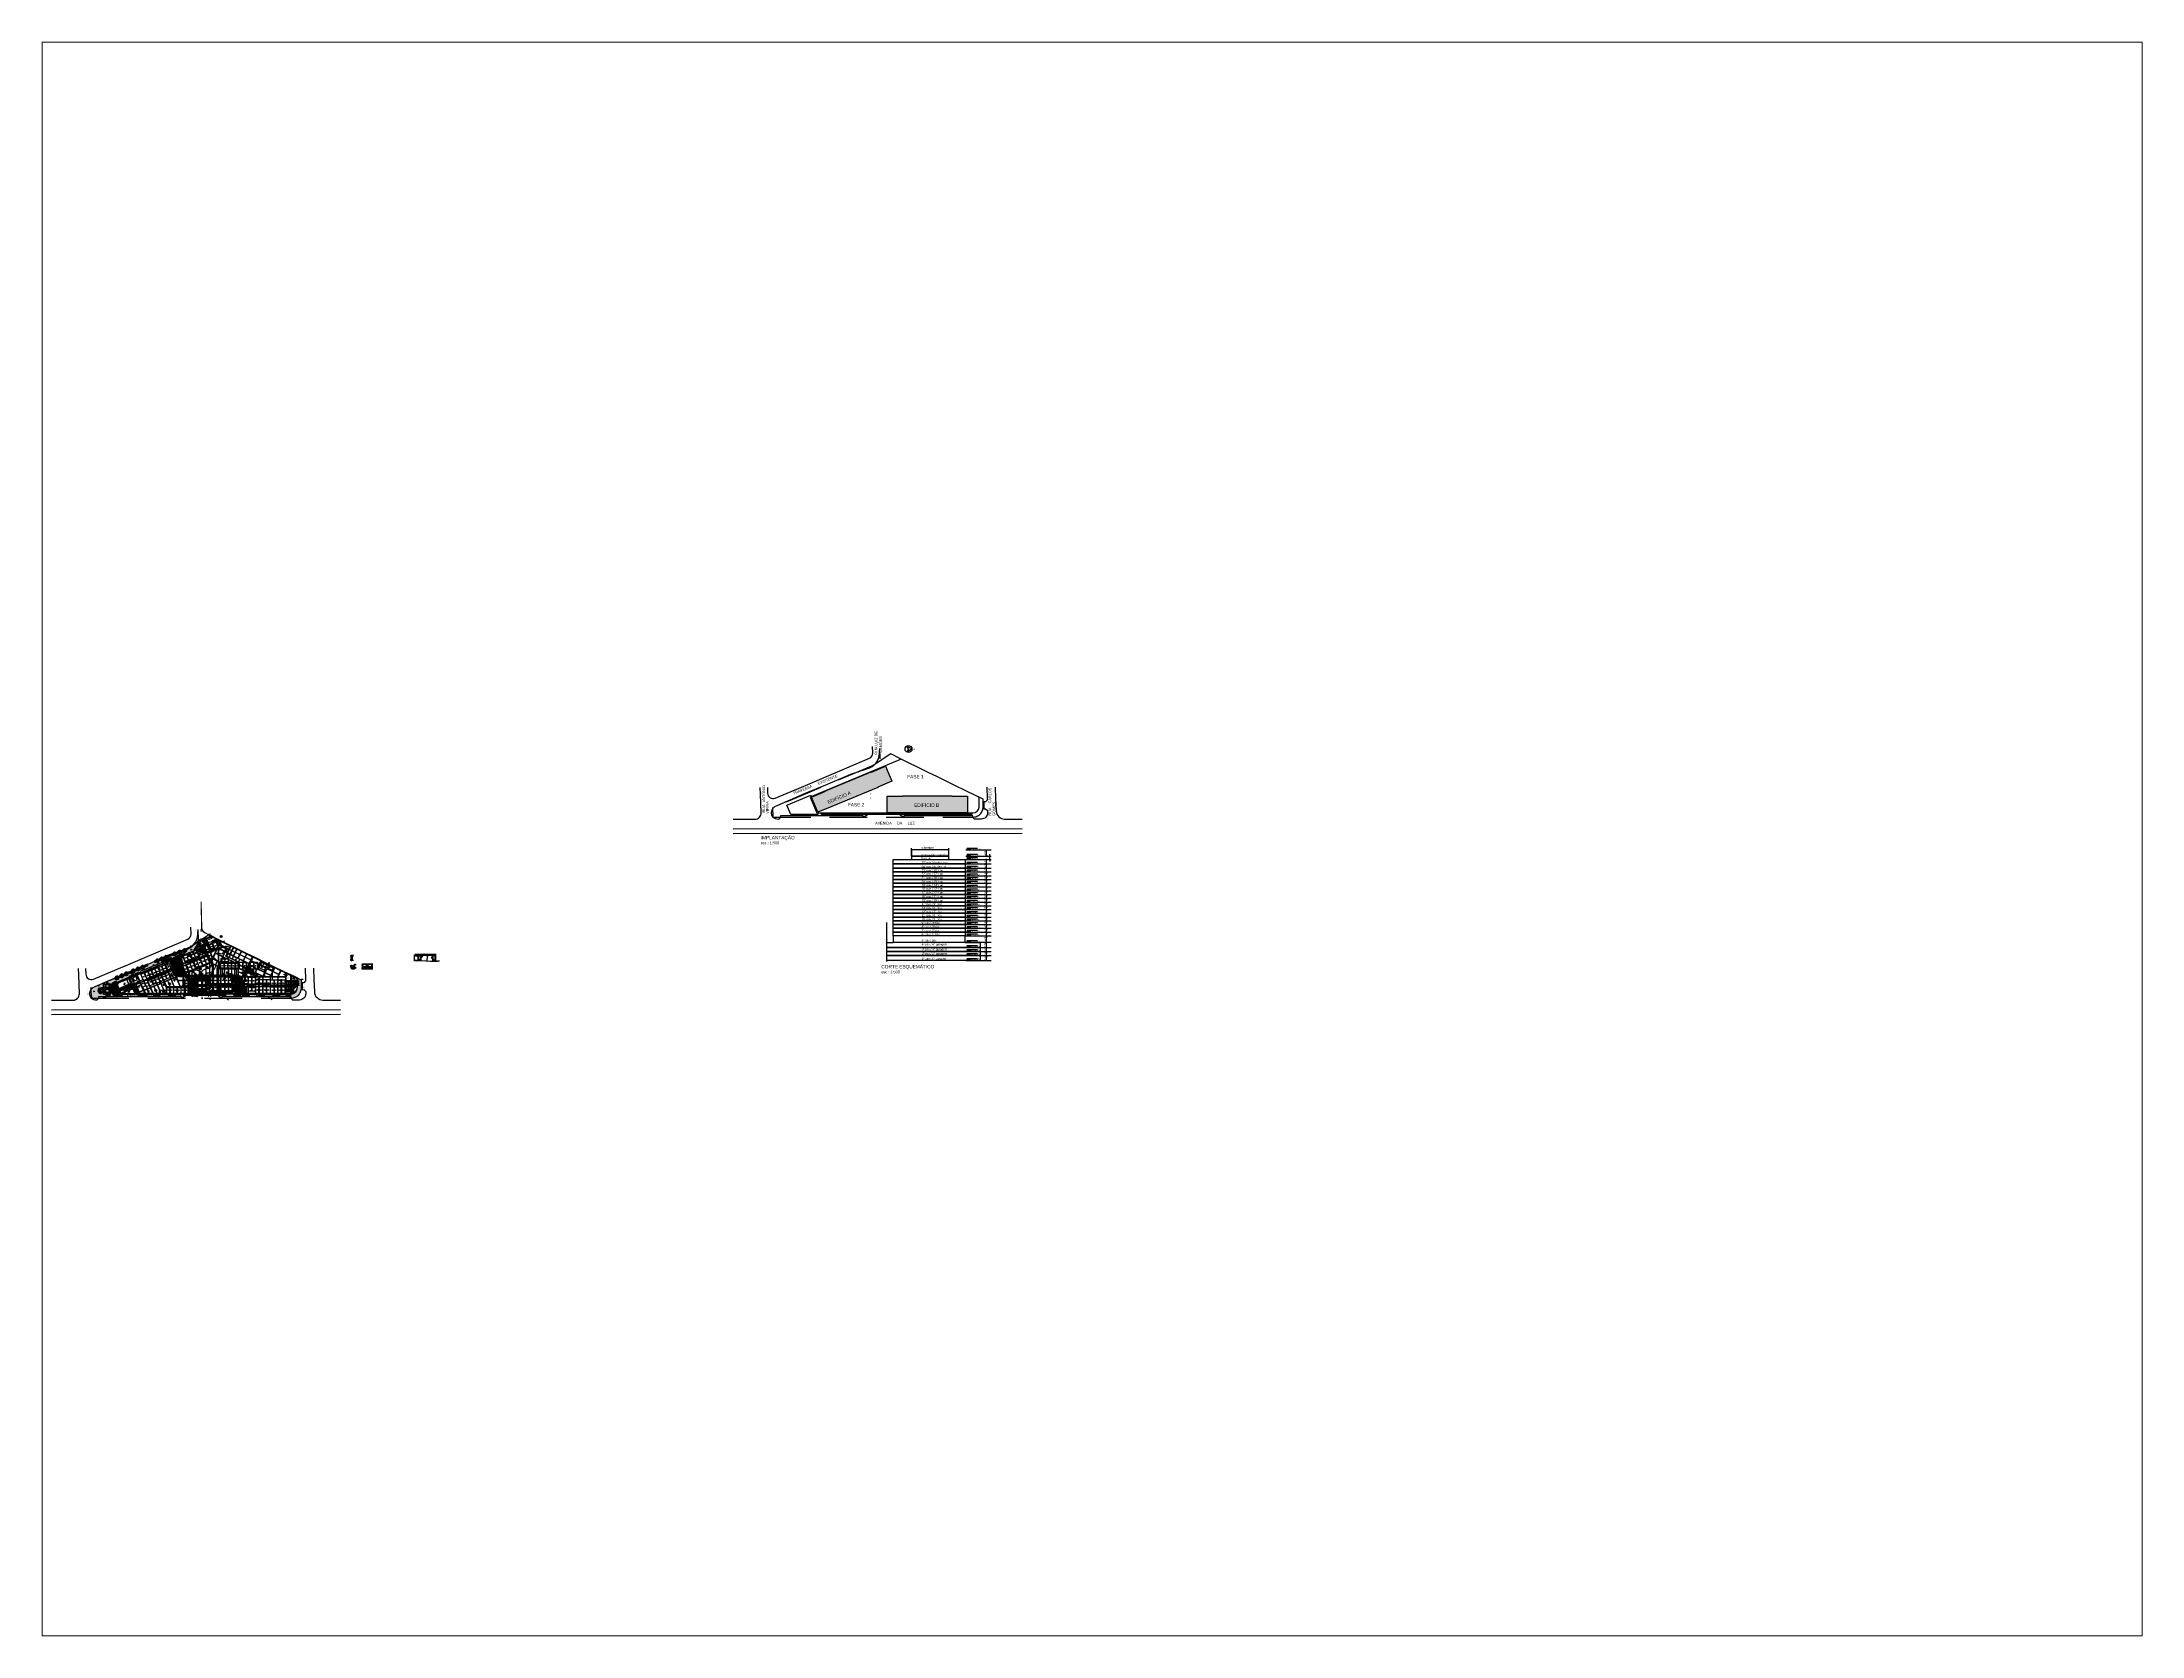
# Paper-space layout 'Layout2' of a CAD drawing. Header units: metres. Extents: x 26 to 231, y 20 to 176.
# The model-space entities are those that its viewports show. They can reach past a viewport. Long polylines and large blocks are cut down to what shows.
import ezdxf
from ezdxf import colors
from ezdxf.entities.mleader import LeaderData, LeaderLine
from ezdxf.enums import TextEntityAlignment as Align
from ezdxf.math import Vec2, Vec3

# ---------------------------------------------------------------- set-up
doc = ezdxf.new("R2010")
doc.units = ezdxf.units.M
doc.header["$PDMODE"] = 1
for name, pattern in [('01-DUO-1ºPAVTO GERAL$0$01_GGP274BSSAAP-TERREOGERAL$0$01_GGP274BSSAAP-TERREOGERAL$0$01_GGP274BSSAAP-TERREOGERAL$0$DASHDOT', [1, 0.5, -0.25, 0, -0.25]), ('01-DUO-1ºPAVTO GERAL$0$01_GGP274BSSAAP-TERREOGERAL$0$01_GGP274BSSAAP-TERREOGERAL$0$01_GGP274BSSAAP-TERREOGERAL$0$DASHED', [0.75, 0.5, -0.25]), ('01-DUO-1ºPAVTO GERAL$0$252-LEGENDA DOS TERREOS$0$DASHDOT', [1, 0.5, -0.25, 0, -0.25]), ('01-DUO-1ºPAVTO GERAL$0$DASHDOT', [1, 0.5, -0.25, 0, -0.25]), ('01-DUO-1ºPAVTO GERAL$0$DASHED', [0.75, 0.5, -0.25]), ('01-GGBSTELAP-1°PAV$0$AUDIT_I_141126134513-0', [19.05, 12.7, -6.35]), ('8231-CRF-1$0$DASHDOT', [1, 0.5, -0.25, 0, -0.25]), ('CIRCULAÇAO VERTICAL EMBASAMENTO$0$DASHEDX2', [1.5, 1, -0.5]), ('DASHDOT2', [12.7, 6.35, -3.175, 0, -3.175]), ('DASHED', [0.75, 0.5, -0.25]), ('DASHEDX2', [1.5, 1, -0.5]), ('ESTILO_TQS_0001', [1, 0.7, -0.3]), ('ESTILO_TQS_0004', [1.12, 0.5, -0.2, 0.01, -0.2, 0.01, -0.2]), ('HIDDEN', [0.375, 0.25, -0.125]), ('terreno + circ vert$0$DASHEDX2', [1.5, 1, -0.5])]:
    doc.linetypes.add(name, pattern=pattern)
for name, color, linetype in [('01-DUO-1ºPAVTO GERAL$0$01_GGP274BSSAAP-TERREOGERAL$0$01_GGP274BSSAAP-TERREOGERAL$0$01_GGP274BSSAAP-TERREOGERAL$0$GG-EX0210', 7, '01-DUO-1ºPAVTO GERAL$0$01_GGP274BSSAAP-TERREOGERAL$0$01_GGP274BSSAAP-TERREOGERAL$0$01_GGP274BSSAAP-TERREOGERAL$0$DASHDOT'), ('01-DUO-1ºPAVTO GERAL$0$01_GGP274BSSAAP-TERREOGERAL$0$01_GGP274BSSAAP-TERREOGERAL$0$01_GGP274BSSAAP-TERREOGERAL$0$GG-SA0001', 7, 'Continuous'), ('01-DUO-1ºPAVTO GERAL$0$01_GGP274BSSAAP-TERREOGERAL$0$01_GGP274BSSAAP-TERREOGERAL$0$01_GGP274BSSAAP-TERREOGERAL$0$GG-SA0003', 7, 'Continuous'), ('01-DUO-1ºPAVTO GERAL$0$01_GGP274BSSAAP-TERREOGERAL$0$01_GGP274BSSAAP-TERREOGERAL$0$01_GGP274BSSAAP-TERREOGERAL$0$GG-SA0006', 7, 'Continuous'), ('01-DUO-1ºPAVTO GERAL$0$01_GGP274BSSAAP-TERREOGERAL$0$01_GGP274BSSAAP-TERREOGERAL$0$01_GGP274BSSAAP-TERREOGERAL$0$GG-SA0010', 7, 'Continuous'), ('01-DUO-1ºPAVTO GERAL$0$03_GGP227BSSAAPETER-BL3$0$FO0001', 7, 'Continuous'), ('01-DUO-1ºPAVTO GERAL$0$03_GGP227BSSAAPETER-BL3$0$GG-SA0003', 7, 'Continuous'), ('01-DUO-1ºPAVTO GERAL$0$03_GGP227BSSAAPETER-BL3$0$GG-SA0253', 253, 'Continuous'), ('01-DUO-1ºPAVTO GERAL$0$GG-DR0001', 7, 'Continuous'), ('01-DUO-1ºPAVTO GERAL$0$GG-DR0002', 7, 'Continuous'), ('01-DUO-1ºPAVTO GERAL$0$GG-DR0003', 7, 'Continuous'), ('01-DUO-1ºPAVTO GERAL$0$GG-DR0008', 8, 'Continuous'), ('01-DUO-1ºPAVTO GERAL$0$GG-DR0010', 7, 'Continuous'), ('01-DUO-1ºPAVTO GERAL$0$GG-SA0001', 7, 'Continuous'), ('01-DUO-1ºPAVTO GERAL$0$GG-SA0003', 7, 'Continuous'), ('01-DUO-1ºPAVTO GERAL$0$GG-SA0010', 7, 'Continuous'), ('01-DUO-1ºPAVTO GERAL$0$GG-SA0201', 7, '01-DUO-1ºPAVTO GERAL$0$252-LEGENDA DOS TERREOS$0$DASHDOT'), ('01-DUO-1ºPAVTO GERAL$0$GG-SAC003', 7, 'Continuous'), ('01-DUO-1ºPAVTO GERAL$0$GG-SAC010', 7, 'Continuous'), ('01-DUO-1ºPAVTO GERAL$0$LEGENDA -TERREO$0$252-LEGENDA DOS TERREOS$0$CI', 7, 'Continuous'), ('01-GGBSTELAP-1°PAV$0$02_GGP166BSAP-EMB-TER-APROVAÇÃO OI$0$GG-AT0003', 7, 'Continuous'), ('01-GGBSTELAP-1°PAV$0$02_GGP166BSAP-EMB-TER-APROVAÇÃO OI$0$GG-AT0104', 7, '01-GGBSTELAP-1°PAV$0$AUDIT_I_141126134513-0'), ('01-GGBSTELAP-1°PAV$0$GG-TE0001', 7, 'Continuous'), ('01-GGBSTELAP-1°PAV$0$GG-TE0003', 7, 'Continuous'), ('01-GGBSTELPE-1°PAV$0$02-GGI173BSTEEXTÉRREO$0$GG-TE0003', 7, 'Continuous'), ('01-GGBSTELPE-1°PAV$0$02-GGI173BSTEEXTÉRREO$0$GG-TE0T02', 7, 'Continuous'), ('01-GGBSTELPE-1°PAV$0$02_GGP166BSAP-EMB-TER-APROVAÇÃO OI$0$GG-AT0003', 7, 'Continuous'), ('01-GGBSTELPE-1°PAV$0$GG-TE0001', 7, 'Continuous'), ('01-GGBSTELPE-1°PAV$0$GG-TE0003', 7, 'Continuous'), ('01_GGBSAQPR_1PAV$0$ARQ-AUX1', 252, 'Continuous'), ('01_GGBSAQPR_1PAV$0$ARQ-TXT', 7, 'Continuous'), ('02_GGP274BSEEAP-TERRBL1$0$GG-EL0003', 7, 'Continuous'), ('1', 232, 'DASHEDX2'), ('12', 232, 'Continuous'), ('12-GGBSHIDPR-1PAV$0$linha1', 7, 'Continuous'), ('154', 232, 'Continuous'), ('20', 232, 'Continuous'), ('201', 2, 'ESTILO_TQS_0001'), ('205', 232, 'ESTILO_TQS_0004'), ('210', 232, 'ESTILO_TQS_0001'), ('242', 232, 'Continuous'), ('28', 232, 'Continuous'), ('29', 232, 'Continuous'), ('3', 2, 'Continuous'), ('31', 8, 'Continuous'), ('4', 2, 'Continuous'), ('5', 1, 'Continuous'), ('68', 8, 'Continuous'), ('9', 232, 'Continuous'), ('ARQ-ALV', 4, 'Continuous'), ('ARQ-ALV ACAB', 4, 'Continuous'), ('ARQ-ALV OSSO', 5, 'Continuous'), ('ARQ-ARV', 1, 'Continuous'), ('ARQ-AUX', 7, 'Continuous'), ('ARQ-AUX1', 1, 'Continuous'), ('ARQ-AUX2', 2, 'Continuous'), ('ARQ-AUX3', 3, 'Continuous'), ('ARQ-CAX', 1, 'Continuous'), ('ARQ-CAX @ 1', 1, 'Continuous'), ('ARQ-CERÂMICA', 7, 'Continuous'), ('ARQ-DIM', 2, 'Continuous'), ('ARQ-DIM EMBASAM', 2, 'Continuous'), ('ARQ-DIM.', 2, 'Continuous'), ('ARQ-EIXO', 1, 'DASHDOT2'), ('ARQ-ENCH', 1, 'Continuous'), ('ARQ-HTC', 251, 'Continuous'), ('ARQ-MOB', 7, 'Continuous'), ('ARQ-PISO', 7, 'Continuous'), ('ARQ-PRJ', 7, 'DASHEDX2'), ('ARQ-SIM', 1, 'Continuous'), ('ARQ-SIM EMBASAM', 1, 'Continuous'), ('ARQ-TXT', 2, 'Continuous'), ('ARQ-TXT EMBASAM', 2, 'Continuous'), ('ARQ-TXT1.', 1, 'Continuous'), ('ARQ-TXT2.', 2, 'Continuous'), ('ARQ-VG', 1, 'Continuous'), ('ARQ-VRD', 84, 'Continuous'), ('CIRCULAÇAO VERTICAL EMBASAMENTO$0$ARQ-ALV ACAB', 4, 'Continuous'), ('CIRCULAÇAO VERTICAL EMBASAMENTO$0$ARQ-ALV OSSO', 5, 'Continuous'), ('CIRCULAÇAO VERTICAL EMBASAMENTO$0$ARQ-AUX', 7, 'Continuous'), ('CIRCULAÇAO VERTICAL EMBASAMENTO$0$ARQ-AUX1', 1, 'Continuous'), ('CIRCULAÇAO VERTICAL EMBASAMENTO$0$ARQ-CAX @ 1', 1, 'Continuous'), ('CIRCULAÇAO VERTICAL EMBASAMENTO$0$ARQ-CERÂMICA', 7, 'Continuous'), ('CIRCULAÇAO VERTICAL EMBASAMENTO$0$ARQ-HTC', 251, 'Continuous'), ('CIRCULAÇAO VERTICAL EMBASAMENTO$0$ARQ-PRJ', 7, 'CIRCULAÇAO VERTICAL EMBASAMENTO$0$DASHEDX2'), ('CIRCULAÇAO VERTICAL EMBASAMENTO$0$ARQ-SIM', 1, 'Continuous'), ('CIRCULAÇAO VERTICAL EMBASAMENTO$0$HID-INC', 7, 'Continuous'), ('ES-CORTE', 2, 'Continuous'), ('ETE-COTAS', 8, 'Continuous'), ('ETE-PAREDE', 5, 'Continuous'), ('ETE-TAMPAS', 2, 'Continuous'), ('JL-LAY', 7, 'Continuous'), ('terreno + circ vert$0$ARQ-AUX1', 1, 'Continuous'), ('terreno + circ vert$0$ARQ-AUX2', 2, 'Continuous'), ('terreno + circ vert$0$ARQ-DIM EMBASAM', 2, 'Continuous'), ('terreno + circ vert$0$ARQ-EST', 2, 'Continuous'), ('terreno + circ vert$0$ARQ-PRJ', 7, 'terreno + circ vert$0$DASHEDX2'), ('terreno + circ vert$0$ARQ-SIM', 1, 'Continuous'), ('terreno + circ vert$0$ARQ-TXT EMBASAM', 2, 'Continuous'), ('TM', 2, 'Continuous'), ('TME-ELETROCALHA', 253, 'Continuous')]:
    doc.layers.add(name, color=color, linetype=linetype)
for name, color, linetype, lineweight in [('ARQ-FORRO', 9, 'Continuous', 5), ('CIRCULAÇAO VERTICAL EMBASAMENTO$0$ARQ-FORRO', 9, 'Continuous', 5), ('MURO', 44, 'Continuous', 0), ('terreno + circ vert$0$COTAS DAS CURVAS', 7, 'Continuous', 0), ('terreno + circ vert$0$MURO', 44, 'Continuous', 0), ('terreno + circ vert$0$PONTO_COTA', 7, 'Continuous', 0)]:
    doc.layers.add(name, color=color, linetype=linetype, lineweight=lineweight)
doc.styles.add('01-GGBSTELPE-1°PAV$0$02-GGI173BSTEEXTÉRREO$0$gg-style-romans', font='romans.shx')
doc.styles.add('8231-CRF-1$0$r80-e25', font='romans.shx', dxfattribs={"height": 0.05})
doc.styles.add('Adesa', font='ARIALN.TTF')
doc.styles.add('Arial', font='arial.ttf')
doc.styles.add('M50', font='ARIALN.TTF', dxfattribs={"height": 0.15})
doc.styles.add('ROMANS', font='romans.shx', dxfattribs={"height": 0.4})
doc.styles.get("Standard").update_dxf_attribs({"font": 'arial.ttf'})
doc.styles.add('terreno + circ vert$0$Adesa', font='ARIALN.TTF')
doc.styles.add('terreno + circ vert$0$Arial', font='arial.ttf')
doc.styles.add('terreno + circ vert$0$PONTOS_DADOS', font='romans.shx')
doc.styles.add('terreno + circ vert$0$Standard', font='arial.ttf')
doc.dimstyles.new('8231-CRF-1$0$25', dxfattribs={"dimtxt": 0.01, "dimasz": 0.0505, "dimexe": 0.022, "dimexo": 0.0295, "dimgap": 0.012, "dimtad": 1, "dimzin": 4, "dimdsep": 46, "dimtxsty": '8231-CRF-1$0$r80-e25', "dimblk1": '8231-CRF-1$0$_DOTSMALL', "dimblk2": '8231-CRF-1$0$_DOTSMALL', "dimsah": 1, "dimcen": 0.1, "dimdle": 0.0275, "dimclrd": 1, "dimclre": 1, "dimclrt": 3, "dimadec": 0, "dimazin": 0, "dimtfac": 1, "dimtix": 1, "dimtmove": 2, "dimatfit": 3, "dimldrblk": '8231-CRF-1$0$_DOTSMALL', "dimfxl": 1, "dimtolj": 1, "dimtzin": 4, "dimarcsym": 0})
doc.dimstyles.new('ADESA 1-0025', dxfattribs={"dimtxt": 0.05, "dimasz": 0.045, "dimexe": 0.03, "dimexo": 0.04, "dimgap": 0.02, "dimtad": 1, "dimtoh": 1, "dimdec": 0, "dimlfac": 100, "dimzin": 4, "dimtxsty": 'Adesa', "dimblk": 'DOTSMALL', "dimcen": 1, "dimdle": 0.03, "dimclrd": 1, "dimclre": 1, "dimclrt": 256, "dimazin": 1, "dimtm": 1e-09, "dimtfac": 1, "dimtdec": 0, "dimtix": 1, "dimtmove": 2, "dimatfit": 0, "dimldrblk": 'DOTSMALL', "dimfxl": 0.8, "dimtvp": 2, "dimtolj": 1, "dimtzin": 0, "dimarcsym": 0})
doc.dimstyles.new('ADESA 1-0050', dxfattribs={"dimtxt": 0.1, "dimasz": 0.1, "dimexe": 0.05, "dimexo": 0.05, "dimgap": 0.03, "dimtad": 1, "dimdec": 1, "dimlfac": 100, "dimzin": 12, "dimtxsty": 'Adesa', "dimblk": 'DOTSMALL', "dimcen": 1, "dimdle": 0.05, "dimclrd": 1, "dimclre": 1, "dimclrt": 256, "dimazin": 3, "dimtm": 1e-09, "dimtfac": 1, "dimtdec": 1, "dimtmove": 1, "dimatfit": 0, "dimldrblk": 'DOTSMALL', "dimfxl": 0.8, "dimtvp": 2, "dimtolj": 1, "dimtzin": 0, "dimarcsym": 0})
doc.dimstyles.new('ADESA 1-0075', dxfattribs={"dimtxt": 0.15, "dimasz": 0.15, "dimexe": 0.075, "dimexo": 0.1, "dimgap": 0.1, "dimtad": 1, "dimdec": 1, "dimlfac": 100, "dimzin": 12, "dimtxsty": 'Adesa', "dimblk": 'DOTSMALL', "dimcen": 1, "dimdle": 0.075, "dimclrd": 1, "dimclre": 1, "dimclrt": 256, "dimazin": 3, "dimtm": 1e-09, "dimtfac": 1, "dimtdec": 1, "dimtmove": 1, "dimatfit": 0, "dimldrblk": 'DOTSMALL', "dimfxl": 0.8, "dimtvp": 2, "dimtolj": 1, "dimtzin": 0, "dimarcsym": 0})
doc.dimstyles.new('ADESA 1-0500', dxfattribs={"dimtxt": 1.2, "dimasz": 1.5, "dimexe": 0.5, "dimexo": 0.75, "dimgap": 0.2, "dimtad": 1, "dimzin": 4, "dimtxsty": 'Adesa', "dimblk": 'DOTSMALL', "dimcen": 1, "dimdle": 0.5, "dimclrd": 2, "dimclre": 2, "dimclrt": 3, "dimazin": 1, "dimtm": 1e-09, "dimtfac": 1, "dimtix": 1, "dimtmove": 2, "dimatfit": 0, "dimldrblk": 'DOTSMALL', "dimfxl": 0.8, "dimtvp": 2, "dimtolj": 1, "dimtzin": 0, "dimarcsym": 2})
doc.dimstyles.new('terreno + circ vert$0$ADESA 1-0075', dxfattribs={"dimtxt": 0.15, "dimasz": 0.15, "dimexe": 0.075, "dimexo": 0.1, "dimgap": 0.1, "dimtad": 1, "dimdec": 1, "dimlfac": 100, "dimzin": 12, "dimtxsty": 'terreno + circ vert$0$Adesa', "dimblk": 'terreno + circ vert$0$_DotSmall', "dimcen": 1, "dimdle": 0.075, "dimclrd": 1, "dimclre": 1, "dimclrt": 256, "dimazin": 3, "dimtm": 1e-09, "dimtfac": 1, "dimtdec": 1, "dimtmove": 1, "dimatfit": 0, "dimldrblk": 'terreno + circ vert$0$_DotSmall', "dimfxl": 0.8, "dimtvp": 2, "dimtolj": 1, "dimtzin": 0, "dimarcsym": 0})
pattern_1 = [(45, (126.64487, 631.15115), (-0.056126601, 0.056126601), [])]
pattern_2 = [(45, (-2.3e-05, -0.010177), (-0.02245064, 0.02245064), [])]
pattern_3 = [(37.5, (-651.21411, -117.0564), (-0.008000156, 0.24470662), [0, -0.19304, 0, -0.2159, 0, -0.206375]), (7.5, (-651.2141, -117.0564), (0.22476164, 0.35841255), [0, -0.10414, 0, -0.17399, 0, -0.066675]), (327.5, (-651.37032, -117.0564), (0.395496185, 0.00071859), [0, -0.0635, 0, -0.2286, 0, -0.29845]), (317.5, (-651.37032, -117.0564), (0.38177823, 0.11146466), [0, -0.03175, 0, -0.14986, 0, -0.17145])]
pattern_4 = [(0, (0, 0), (0, 0.06985), [0.0508, -0.01905]), (90, (0, 0), (-0.06985, 4e-18), [0.0508, -0.01905])]
pattern_5 = [(45, (18.99673, 94.672672), (-0.0084189901, 0.0084189901), [])]
pattern_6 = [(85, (-0.015047, -0.03054), (-0.031629182, 0.002767195), [])]

# ---------------------------------------------------------------- blocks, each defined once
blk = doc.blocks.new('_DotSmall')
at = {"color": 0, "linetype": 'ByBlock', "const_width": 0.5}
blk.add_lwpolyline([(-0.0625, 0, 1), (0.0625, 0, 1)], format="xyb", close=True, dxfattribs=at)
blk = doc.blocks.new('*D19')
at = {"layer": 'ARQ-DIM EMBASAM', "color": 1, "lineweight": -2, "transparency": 16777216}
for p, q in [((-27.8, 4.5), (-27.8, 4.9)), ((-27.5, 4.4), (-27.8, 4.5)), ((-27.5, 4.5), (-27.5, 4.7)), ((-27.4, 4.5), (-27.5, 4.5)), ((-27.5, 4.5), (-27.5, 4.3)), ((-27.5, 4.5), (-27.5, 4.3)), ((-27.3, 4.3), (-27.5, 4.3)), ((-27.5, 4.3), (-27.5, 4.2))]:
    blk.add_line(p, q, dxfattribs=at)
at = {"layer": 'Defpoints', "color": 0, "transparency": 16777216}
for p in [(-27.5, 4.3), (-27.3, 4.5), (-27.2, 4.3, 0)]:
    blk.add_point(p, dxfattribs=at)
at = {"layer": 'ARQ-DIM EMBASAM', "color": 1, "lineweight": -2, "transparency": 16777216, "xscale": 0.15, "yscale": 0.15, "zscale": 0.15}
for p, rotation in [((-27.5, 4.5), 270), ((-27.5, 4.3), 90)]:
    blk.add_blockref('_DotSmall', p, dxfattribs=dict(at, rotation=rotation))
at = {"layer": 'ARQ-DIM EMBASAM', "transparency": 16777216, "insert": (-28, 4.7), "char_height": 0.15, "attachment_point": 5, "rotation": 90, "style": 'Adesa'}
blk.add_mtext('\\A1;19', dxfattribs=at)
blk = doc.blocks.new('*D20')
at = {"layer": 'ARQ-DIM EMBASAM', "color": 1, "lineweight": -2, "transparency": 16777216}
for p, q in [((-27.5, 4.4), (-27.5, 2.2)), ((-27.4, 4.3), (-27.5, 4.3)), ((-27.4, 2.2), (-27.5, 2.2))]:
    blk.add_line(p, q, dxfattribs=at)
at = {"layer": 'Defpoints', "color": 0, "transparency": 16777216}
for p in [(-27.5, 2.2), (-27.3, 4.3, 0), (-27.3, 2.2, 0)]:
    blk.add_point(p, dxfattribs=at)
at = {"layer": 'ARQ-DIM EMBASAM', "color": 1, "lineweight": -2, "transparency": 16777216, "xscale": 0.15, "yscale": 0.15, "zscale": 0.15}
for p, rotation in [((-27.5, 4.3), 90), ((-27.5, 2.2), 270)]:
    blk.add_blockref('_DotSmall', p, dxfattribs=dict(at, rotation=rotation))
at = {"layer": 'ARQ-DIM EMBASAM', "transparency": 16777216, "insert": (-27.7, 3.3), "char_height": 0.15, "attachment_point": 5, "rotation": 90, "style": 'Adesa'}
blk.add_mtext('\\A1;212', dxfattribs=at)
blk = doc.blocks.new('*D21')
at = {"layer": 'ARQ-DIM EMBASAM', "color": 1, "lineweight": -2, "transparency": 16777216}
for p, q in [((-27.8, 2.2), (-27.8, 2.6)), ((-27.5, 2.1), (-27.8, 2.2)), ((-27.5, 2.2), (-27.5, 2.4)), ((-27.4, 2.2), (-27.5, 2.2)), ((-27.5, 2.2), (-27.5, 2)), ((-27.5, 2.2), (-27.5, 2)), ((-27.4, 2), (-27.5, 2)), ((-27.5, 2), (-27.5, 1.9))]:
    blk.add_line(p, q, dxfattribs=at)
at = {"layer": 'Defpoints', "color": 0, "transparency": 16777216}
for p in [(-27.5, 2), (-27.3, 2.2, 0), (-27.3, 2, 0)]:
    blk.add_point(p, dxfattribs=at)
at = {"layer": 'ARQ-DIM EMBASAM', "color": 1, "lineweight": -2, "transparency": 16777216, "xscale": 0.15, "yscale": 0.15, "zscale": 0.15}
for p, rotation in [((-27.5, 2.2), 270), ((-27.5, 2), 90)]:
    blk.add_blockref('_DotSmall', p, dxfattribs=dict(at, rotation=rotation))
at = {"layer": 'ARQ-DIM EMBASAM', "transparency": 16777216, "insert": (-28, 2.4), "char_height": 0.15, "attachment_point": 5, "rotation": 90, "style": 'Adesa'}
blk.add_mtext('\\A1;19', dxfattribs=at)
blk = doc.blocks.new('*D22')
at = {"layer": 'ARQ-DIM EMBASAM', "color": 1, "lineweight": -2, "transparency": 16777216}
for p, q in [((-29.4, 4.2), (-29.4, 3.8)), ((-29.4, 3.9), (-27.1, 3.9)), ((-27.2, 4.2), (-27.2, 3.8))]:
    blk.add_line(p, q, dxfattribs=at)
at = {"layer": 'Defpoints', "color": 0, "transparency": 16777216}
for p in [(-29.4, 4.3, 0), (-27.2, 4.3, 0), (-27.2, 3.9)]:
    blk.add_point(p, dxfattribs=at)
at = {"layer": 'ARQ-DIM EMBASAM', "color": 1, "lineweight": -2, "transparency": 16777216, "xscale": 0.15, "yscale": 0.15, "zscale": 0.15, "rotation": 180}
blk.add_blockref('_DotSmall', (-29.4, 3.9), dxfattribs=at)
at = {"layer": 'ARQ-DIM EMBASAM', "color": 1, "lineweight": -2, "transparency": 16777216, "xscale": 0.15, "yscale": 0.15, "zscale": 0.15}
blk.add_blockref('_DotSmall', (-27.2, 3.9), dxfattribs=at)
at = {"layer": 'ARQ-DIM EMBASAM', "transparency": 16777216, "insert": (-28.3, 4.1), "char_height": 0.15, "attachment_point": 5, "style": 'Adesa'}
blk.add_mtext('\\A1;220,5', dxfattribs=at)
blk = doc.blocks.new('*D23')
at = {"layer": 'ARQ-DIM EMBASAM', "color": 1, "lineweight": -2, "transparency": 16777216}
for p, q in [((-29.6, 3.9), (-29.7, 3.9)), ((-29.6, 3.9), (-29.6, 3.8)), ((-29.4, 3.9), (-29.6, 3.9)), ((-29.4, 3.9), (-29.6, 3.9)), ((-29.5, 3.9), (-29.3, 3.4)), ((-29.4, 3.9), (-29.4, 3.8)), ((-29.4, 3.9), (-29.2, 3.9)), ((-29.3, 3.4), (-29, 3.4))]:
    blk.add_line(p, q, dxfattribs=at)
at = {"layer": 'Defpoints', "color": 0, "transparency": 16777216}
for p in [(-29.6, 4, 0), (-29.6, 3.9), (-29.4, 4)]:
    blk.add_point(p, dxfattribs=at)
at = {"layer": 'ARQ-DIM EMBASAM', "color": 1, "lineweight": -2, "transparency": 16777216, "xscale": 0.15, "yscale": 0.15, "zscale": 0.15}
blk.add_blockref('_DotSmall', (-29.6, 3.9), dxfattribs=at)
at = {"layer": 'ARQ-DIM EMBASAM', "color": 1, "lineweight": -2, "transparency": 16777216, "xscale": 0.15, "yscale": 0.15, "zscale": 0.15, "rotation": 180}
blk.add_blockref('_DotSmall', (-29.4, 3.9), dxfattribs=at)
at = {"layer": 'ARQ-DIM EMBASAM', "transparency": 16777216, "insert": (-29.1, 3.6), "char_height": 0.15, "attachment_point": 5, "style": 'Adesa'}
blk.add_mtext('\\A1;19', dxfattribs=at)
blk = doc.blocks.new('ADESA-IND')
h = blk.add_hatch(color=256)
h.paths.add_polyline_path([(0.2, 0), (0.3, 0.1), (0.4, 0.1)])
h.paths.add_polyline_path([(0.2, 0), (0, 0.1), (0, 0.1)])
for points in [[(0.2, 0), (0, 0.1), (0, 0.1)], [(0.2, 0), (0.3, 0.1), (0.4, 0.1)]]:
    blk.add_lwpolyline(points, close=True)
blk = doc.blocks.new('*D24')
at = {"layer": 'ARQ-DIM EMBASAM', "color": 1, "lineweight": -2, "transparency": 16777216}
for p, q in [((-19.2, -3.1), (-19.2, -3.5)), ((-19.2, -3.4), (-15.8, -3.4)), ((-15.8, -3.1), (-15.8, -3.5))]:
    blk.add_line(p, q, dxfattribs=at)
at = {"layer": 'Defpoints', "color": 0, "transparency": 16777216}
for p in [(-19.2, -3, 0), (-15.8, -3, 0), (-15.8, -3.4)]:
    blk.add_point(p, dxfattribs=at)
at = {"layer": 'ARQ-DIM EMBASAM', "color": 1, "lineweight": -2, "transparency": 16777216, "xscale": 0.15, "yscale": 0.15, "zscale": 0.15, "rotation": 180}
blk.add_blockref('_DotSmall', (-19.2, -3.4), dxfattribs=at)
at = {"layer": 'ARQ-DIM EMBASAM', "color": 1, "lineweight": -2, "transparency": 16777216, "xscale": 0.15, "yscale": 0.15, "zscale": 0.15}
blk.add_blockref('_DotSmall', (-15.8, -3.4), dxfattribs=at)
at = {"layer": 'ARQ-DIM EMBASAM', "transparency": 16777216, "insert": (-17.5, -3.2), "char_height": 0.15, "attachment_point": 5, "style": 'Adesa'}
blk.add_mtext('\\A1;334', dxfattribs=at)
blk = doc.blocks.new('*D25')
at = {"layer": 'ARQ-DIM EMBASAM', "color": 1, "lineweight": -2, "transparency": 16777216}
for p, q in [((-27, -3.1), (-27, -3.5)), ((-27, -3.4), (-21.3, -3.4)), ((-21.4, -3.1), (-21.4, -3.5))]:
    blk.add_line(p, q, dxfattribs=at)
at = {"layer": 'Defpoints', "color": 0, "transparency": 16777216}
for p in [(-27, -3, 0), (-21.4, -3), (-21.4, -3.4)]:
    blk.add_point(p, dxfattribs=at)
at = {"layer": 'ARQ-DIM EMBASAM', "color": 1, "lineweight": -2, "transparency": 16777216, "xscale": 0.15, "yscale": 0.15, "zscale": 0.15, "rotation": 180}
blk.add_blockref('_DotSmall', (-27, -3.4), dxfattribs=at)
at = {"layer": 'ARQ-DIM EMBASAM', "color": 1, "lineweight": -2, "transparency": 16777216, "xscale": 0.15, "yscale": 0.15, "zscale": 0.15}
blk.add_blockref('_DotSmall', (-21.4, -3.4), dxfattribs=at)
at = {"layer": 'ARQ-DIM EMBASAM', "transparency": 16777216, "insert": (-24.2, -3.2), "char_height": 0.15, "attachment_point": 5, "style": 'Adesa'}
blk.add_mtext('\\A1;559', dxfattribs=at)
blk = doc.blocks.new('*U393')
for points in [[(-0.8, -0.1), (-0.8, -0.1), (-0.8, -0.1), (-0.8, -0.1), (-0.8, 0), (-0.7, 0), (-0.7, 0), (-0.8, 0), (-0.8, 0), (-0.8, 0), (-0.8, 0), (-0.8, 0), (-0.8, -0.1), (-0.8, -0.1), (-0.8, -0.1)], [(0, -0.1), (0, -0.1), (0, -0.1), (0, -0.1), (0, 0), (0, 0), (0, 0), (0, 0), (0, 0), (0, 0), (0, 0), (0, 0), (0, -0.1), (0, -0.1), (0, -0.1)]]:
    blk.add_lwpolyline(points)
blk.add_lwpolyline([(-0.1, -0.9), (-0.1, -0.1), (0, -0.1), (0, -0.9)], close=True)
at = {"layer": 'ARQ-PRJ'}
blk.add_arc((0, -0.1), 0.763, 177.9345, 272.0655, dxfattribs=at)
blk = doc.blocks.new('*U266')
at = {"color": 0, "linetype": 'ByBlock', "ltscale": 0.5}
for points in [[(0, 0), (0, 0), (0, 0), (0, 0), (0, 0), (0, 0), (0, 0), (0, 0), (0, 0), (0, 0), (0, 0), (0, 0), (0, 0), (0, 0), (0, 0), (0, 0), (0, 0)], [(1, 0), (1, 0), (1, 0), (1, 0), (1, 0), (1, 0), (1, 0), (1, 0), (1, 0), (1, 0), (1, 0), (1, 0), (1, 0), (1, 0), (1, 0), (1, 0), (1, 0)], [(0, 0), (0.1, 0), (0.1, 0), (0, 0)], [(1, 0), (0.9, 0), (0.9, 0), (1, 0)]]:
    blk.add_lwpolyline(points, close=True, dxfattribs=at)
at = {"color": 8, "linetype": 'ByBlock', "ltscale": 0.5}
blk.add_lwpolyline([(1, 0), (0, 0)], dxfattribs=at)
blk.add_lwpolyline([(1, 0), (0, 0)], dxfattribs=at)
at = {"color": 7, "linetype": 'ByBlock', "ltscale": 0.5}
blk.add_lwpolyline([(0.9, 0), (0.9, 0), (0.1, 0), (0.1, 0)], close=True, dxfattribs=at)
blk = doc.blocks.new('*D26')
at = {"layer": 'ARQ-DIM EMBASAM', "color": 1, "lineweight": -2, "transparency": 16777216}
for p, q in [((-40, 23.7), (-40.2, 23.6)), ((-38.7, 20.1), (-40.1, 23.7)), ((-38.5, 20.3), (-38.8, 20.2))]:
    blk.add_line(p, q, dxfattribs=at)
at = {"layer": 'Defpoints', "color": 0, "transparency": 16777216}
for p in [(-40.1, 23.6), (-39.9, 23.7), (-38.5, 20.3, 0)]:
    blk.add_point(p, dxfattribs=at)
at = {"layer": 'ARQ-DIM EMBASAM', "color": 1, "lineweight": -2, "transparency": 16777216, "xscale": 0.15, "yscale": 0.15, "zscale": 0.15}
for p, rotation in [((-40.1, 23.6), 112.6516020986924), ((-38.7, 20.2), 292.6516020986924)]:
    blk.add_blockref('_DotSmall', p, dxfattribs=dict(at, rotation=rotation))
at = {"layer": 'ARQ-DIM EMBASAM', "transparency": 16777216, "insert": (-39.5, 22.4), "char_height": 0.15, "attachment_point": 5, "rotation": 292.6516, "style": 'Adesa'}
blk.add_mtext('\\A1;367', dxfattribs=at)
blk = doc.blocks.new('*D27')
at = {"layer": 'ARQ-DIM EMBASAM', "color": 1, "lineweight": -2, "transparency": 16777216}
for p, q in [((-38.6, 20.1), (-39, 19.8)), ((-39, 19.8), (-38.9, 19.5)), ((-38.7, 20.2), (-38.8, 20.2)), ((-38.7, 20.2), (-38.7, 20.3)), ((-38.7, 20.2), (-38.6, 20)), ((-38.7, 20.2), (-38.6, 20)), ((-38.6, 20), (-38.7, 20)), ((-38.6, 20), (-38.6, 19.9))]:
    blk.add_line(p, q, dxfattribs=at)
at = {"layer": 'Defpoints', "color": 0, "transparency": 16777216}
for p in [(-38.6, 20.2), (-38.6, 20), (-38.5, 20.1)]:
    blk.add_point(p, dxfattribs=at)
at = {"layer": 'ARQ-DIM EMBASAM', "color": 1, "lineweight": -2, "transparency": 16777216, "xscale": 0.15, "yscale": 0.15, "zscale": 0.15}
for p, rotation in [((-38.7, 20.2), 292.6516020986924), ((-38.6, 20), 112.6516020986924)]:
    blk.add_blockref('_DotSmall', p, dxfattribs=dict(at, rotation=rotation))
at = {"layer": 'ARQ-DIM EMBASAM', "transparency": 16777216, "insert": (-38.8, 19.7), "char_height": 0.15, "attachment_point": 5, "rotation": 292.6516, "style": 'Adesa'}
blk.add_mtext('\\A1;19', dxfattribs=at)
blk = doc.blocks.new('*D28')
at = {"layer": 'ARQ-DIM EMBASAM', "color": 1, "lineweight": -2, "transparency": 16777216}
for p, q in [((-38.6, 20), (-38.7, 20)), ((-38.6, 20.1), (-38.1, 18.8)), ((-38.2, 18.9), (-38.2, 18.9))]:
    blk.add_line(p, q, dxfattribs=at)
at = {"layer": 'Defpoints', "color": 0, "transparency": 16777216}
for p in [(-38.5, 20.1), (-38.1, 19), (-38.1, 18.9)]:
    blk.add_point(p, dxfattribs=at)
at = {"layer": 'ARQ-DIM EMBASAM', "color": 1, "lineweight": -2, "transparency": 16777216, "xscale": 0.15, "yscale": 0.15, "zscale": 0.15}
for p, rotation in [((-38.6, 20), 112.6516020986924), ((-38.1, 18.9), 292.6516020986924)]:
    blk.add_blockref('_DotSmall', p, dxfattribs=dict(at, rotation=rotation))
at = {"layer": 'ARQ-DIM EMBASAM', "transparency": 16777216, "insert": (-38.2, 19.5), "char_height": 0.15, "attachment_point": 5, "rotation": 292.6516, "style": 'Adesa'}
blk.add_mtext('\\A1;121', dxfattribs=at)
blk = doc.blocks.new('*D29')
at = {"layer": 'ARQ-DIM EMBASAM', "color": 1, "lineweight": -2, "transparency": 16777216}
for p, q in [((-38.1, 18.8), (-38.5, 18.5)), ((-38.5, 18.5), (-38.3, 18.2)), ((-38.1, 18.9), (-38.2, 19.1)), ((-38.2, 18.9), (-38.2, 18.9)), ((-38.1, 18.9), (-38.1, 18.7)), ((-38.1, 18.9), (-38.1, 18.7)), ((-38.1, 18.7), (-38.1, 18.7)), ((-38.1, 18.7), (-38, 18.6))]:
    blk.add_line(p, q, dxfattribs=at)
at = {"layer": 'Defpoints', "color": 0, "transparency": 16777216}
for p in [(-38.1, 18.9), (-38.1, 18.7), (-38, 18.8)]:
    blk.add_point(p, dxfattribs=at)
at = {"layer": 'ARQ-DIM EMBASAM', "color": 1, "lineweight": -2, "transparency": 16777216, "xscale": 0.15, "yscale": 0.15, "zscale": 0.15}
for p, rotation in [((-38.1, 18.9), 292.6516020986924), ((-38.1, 18.7), 112.6516020986924)]:
    blk.add_blockref('_DotSmall', p, dxfattribs=dict(at, rotation=rotation))
at = {"layer": 'ARQ-DIM EMBASAM', "transparency": 16777216, "insert": (-38.2, 18.4), "char_height": 0.15, "attachment_point": 5, "rotation": 292.6516, "style": 'Adesa'}
blk.add_mtext('\\A1;19', dxfattribs=at)
blk = doc.blocks.new('*D30')
at = {"layer": 'ARQ-DIM EMBASAM', "color": 1, "lineweight": -2, "transparency": 16777216}
for p, q in [((-39.9, 17.8), (-39.7, 17.4)), ((-39.8, 17.4), (-38.9, 17.8)), ((-39.2, 18.2), (-39, 17.7))]:
    blk.add_line(p, q, dxfattribs=at)
at = {"layer": 'Defpoints', "color": 0, "transparency": 16777216}
for p in [(-39.9, 17.9), (-39.2, 18.3), (-39, 17.7)]:
    blk.add_point(p, dxfattribs=at)
at = {"layer": 'ARQ-DIM EMBASAM', "color": 1, "lineweight": -2, "transparency": 16777216, "xscale": 0.15, "yscale": 0.15, "zscale": 0.15}
for p, rotation in [((-39.7, 17.4), 202.6516020986924), ((-39, 17.7), 22.65160209869242)]:
    blk.add_blockref('_DotSmall', p, dxfattribs=dict(at, rotation=rotation))
at = {"layer": 'ARQ-DIM EMBASAM', "transparency": 16777216, "insert": (-39.4, 17.7), "char_height": 0.15, "attachment_point": 5, "rotation": 22.6516, "style": 'Adesa'}
blk.add_mtext('\\A1;81', dxfattribs=at)
blk = doc.blocks.new('*D31')
at = {"layer": 'ARQ-DIM EMBASAM', "color": 1, "lineweight": -2, "transparency": 16777216}
for p, q in [((-41.6, 21.3), (-41.4, 20.8)), ((-41.5, 20.9), (-39, 21.9)), ((-39.1, 21.9), (-39.1, 21.8))]:
    blk.add_line(p, q, dxfattribs=at)
at = {"layer": 'Defpoints', "color": 0, "transparency": 16777216}
for p in [(-41.6, 21.4, 0), (-39.2, 22, 0), (-39.1, 21.9)]:
    blk.add_point(p, dxfattribs=at)
at = {"layer": 'ARQ-DIM EMBASAM', "color": 1, "lineweight": -2, "transparency": 16777216, "xscale": 0.15, "yscale": 0.15, "zscale": 0.15}
for p, rotation in [((-41.4, 20.9), 202.6516020986924), ((-39.1, 21.9), 22.65160209869242)]:
    blk.add_blockref('_DotSmall', p, dxfattribs=dict(at, rotation=rotation))
at = {"layer": 'ARQ-DIM EMBASAM', "transparency": 16777216, "insert": (-40.3, 21.5), "char_height": 0.15, "attachment_point": 5, "rotation": 22.6516, "style": 'Adesa'}
blk.add_mtext('\\A1;251', dxfattribs=at)
blk = doc.blocks.new('*D32')
at = {"layer": 'ARQ-DIM EMBASAM', "color": 1, "lineweight": -2, "transparency": 16777216}
for p, q in [((-39.3, 22.2), (-39.1, 21.8)), ((-39.1, 21.8), (-39.2, 21.8)), ((-39.1, 21.8), (-38.9, 21.9)), ((-39.1, 21.8), (-38.9, 21.9)), ((-39, 21.9), (-38.7, 21.5)), ((-38.9, 22), (-38.9, 21.8)), ((-38.9, 21.9), (-38.8, 22)), ((-38.7, 21.5), (-38.4, 21.7))]:
    blk.add_line(p, q, dxfattribs=at)
at = {"layer": 'Defpoints', "color": 0, "transparency": 16777216}
for p in [(-39.3, 22.3), (-39, 22, 0), (-38.9, 21.9)]:
    blk.add_point(p, dxfattribs=at)
at = {"layer": 'ARQ-DIM EMBASAM', "color": 1, "lineweight": -2, "transparency": 16777216, "xscale": 0.15, "yscale": 0.15, "zscale": 0.15}
for p, rotation in [((-39.1, 21.8), 22.65160209869238), ((-38.9, 21.9), 202.6516020986924)]:
    blk.add_blockref('_DotSmall', p, dxfattribs=dict(at, rotation=rotation))
at = {"layer": 'ARQ-DIM EMBASAM', "transparency": 16777216, "insert": (-38.6, 21.7), "char_height": 0.15, "attachment_point": 5, "rotation": 22.6516, "style": 'Adesa'}
blk.add_mtext('\\A1;19', dxfattribs=at)
blk = doc.blocks.new('*U229')
for points in [[(-0.8, -0.1), (-0.8, -0.1), (-0.8, -0.1), (-0.8, -0.1), (-0.8, 0.1), (-0.8, 0.1), (-0.8, -0.1)], [(0, -0.1), (0, -0.1), (0, -0.1), (0, -0.1), (0, 0.1), (0, 0.1), (0, -0.1)], [(0, -0.1), (0, -0.9), (0, -0.9), (0, -0.1)]]:
    blk.add_lwpolyline(points, close=True)
at = {"layer": 'ARQ-PRJ'}
blk.add_arc((0, -0.1), 0.797, 178.2599, 271.7013, dxfattribs=at)
blk = doc.blocks.new('*U33')
for points in [[(0, 0.1), (0, 0.1), (0, 0), (0, 0)], [(1, 0.1), (0.9, 0.1), (0.9, 0), (1, 0)], [(-0.1, -0.2), (0, -0.2), (0, -0.1), (-0.1, -0.1)], [(0, -0.1), (0, -1.1), (0, -1.1), (0, -0.1)], [(1, -0.2), (0.9, -0.2), (0.9, -0.1), (1, -0.1)]]:
    blk.add_lwpolyline(points, close=True)
for points in [[(0, -0.1), (0, -0.1), (0, -0.1), (0, -0.1), (0, 0), (0, 0), (0, -0.1)], [(1, -0.1), (0.9, -0.1), (0.9, -0.1), (0.9, -0.1), (0.9, 0), (0.9, 0), (0.9, -0.1)]]:
    blk.add_lwpolyline(points)
at = {"layer": 'ARQ-PRJ'}
blk.add_arc((0, -0.2), 0.894, 268.2986, 1.7014, dxfattribs=at)
blk = doc.blocks.new('ARQ-PORTÃO BASCULANTE VEICULOS')
at = {"layer": 'ARQ-AUX1'}
blk.add_lwpolyline([(0.3, 0.1), (5.6, 0.1), (5.6, 0.2), (0.3, 0.2)], close=True, dxfattribs=at)
at = {"layer": 'ARQ-AUX2'}
for points in [[(0.1, 0.2), (0.3, 0.2), (0.3, 0.1), (0.1, 0.1)], [(5.6, 0.2), (5.7, 0.2), (5.7, 0.1), (5.6, 0.1)]]:
    blk.add_lwpolyline(points, close=True, dxfattribs=at)
at = {"layer": 'ARQ-PRJ', "ltscale": 0.1}
for points in [[(5.6, 0.2), (3, 1.7), (0.3, 0.2), (3, -1.1), (5.6, 0.2)], [(0.3, 1.7), (5.6, 1.7), (5.6, -1.1), (0.3, -1.1)]]:
    blk.add_lwpolyline(points, close=True, dxfattribs=at)
blk = doc.blocks.new('*D35')
at = {"layer": 'ARQ-DIM EMBASAM', "color": 1, "lineweight": -2, "transparency": 16777216}
for p, q in [((-24.2, 6.3), (-24.3, 6.3)), ((-24.2, 0.3), (-24.3, 0.3)), ((-24.2, 6.4), (-24.2, 0.2))]:
    blk.add_line(p, q, dxfattribs=at)
at = {"layer": 'Defpoints', "color": 0, "transparency": 16777216}
for p in [(-24.2, 0.3), (-24.1, 6.3, 0), (-24.1, 0.3)]:
    blk.add_point(p, dxfattribs=at)
at = {"layer": 'ARQ-DIM EMBASAM', "color": 1, "lineweight": -2, "transparency": 16777216, "xscale": 0.15, "yscale": 0.15, "zscale": 0.15}
for p, rotation in [((-24.2, 6.3), 90), ((-24.2, 0.3), 270)]:
    blk.add_blockref('_DotSmall', p, dxfattribs=dict(at, rotation=rotation))
at = {"layer": 'ARQ-DIM EMBASAM', "transparency": 16777216, "insert": (-24.4, 3.3), "char_height": 0.15, "attachment_point": 5, "rotation": 90, "style": 'Adesa'}
blk.add_mtext('\\A1;600', dxfattribs=at)
blk = doc.blocks.new('*U390')
at = {"color": 0, "linetype": 'ByBlock', "ltscale": 0.5}
for points in [[(0, 0), (0, 0), (0, 0), (0, 0), (0, 0), (0, 0), (0, 0), (0, 0), (0, 0), (0, 0), (0, 0), (0, 0), (0, 0), (0, 0), (0, 0), (0, 0), (0, 0)], [(1.8, 0), (1.8, 0), (1.8, 0), (1.8, 0), (1.8, 0), (1.8, 0), (1.8, 0), (1.8, 0), (1.8, 0), (1.8, 0), (1.8, 0), (1.8, 0), (1.8, 0), (1.8, 0), (1.8, 0), (1.8, 0), (1.8, 0)], [(0, 0), (0.1, 0), (0.1, 0), (0, 0)], [(1.8, 0), (1.7, 0), (1.7, 0), (1.8, 0)]]:
    blk.add_lwpolyline(points, close=True, dxfattribs=at)
at = {"color": 8, "linetype": 'ByBlock', "ltscale": 0.5}
blk.add_lwpolyline([(1.8, 0), (0, 0)], dxfattribs=at)
blk.add_lwpolyline([(1.8, 0), (0, 0)], dxfattribs=at)
at = {"color": 7, "linetype": 'ByBlock', "ltscale": 0.5}
blk.add_lwpolyline([(1.7, 0), (1.7, 0), (0.1, 0), (0.1, 0)], close=True, dxfattribs=at)
blk.add_lwpolyline([(0.1, 0), (1.7, 0)], dxfattribs=at)
blk = doc.blocks.new('A$C3D3E3A54')
at = {"layer": 'ARQ-SIM', "extrusion": (1.29195e-06, -8.60559e-07, 1), "elevation": 0}
for points in [[(-8.2, 11.2), (-9.3, 10.7), (-9.4, 11), (-8.3, 11.4)], [(-7.9, 10.5), (-9, 10.1), (-9.1, 10.3), (-8, 10.7)], [(-7.6, 9.8), (-8.7, 9.4), (-8.8, 9.6), (-7.7, 10.1)], [(-7.3, 9.1), (-8.4, 8.7), (-8.5, 8.9), (-7.4, 9.4)], [(-7, 8.4), (-8.1, 8), (-8.2, 8.2), (-7.1, 8.7)], [(-6.7, 7.8), (-7.9, 7.3), (-7.9, 7.5), (-6.8, 8)], [(-6.5, 7.1), (-7.6, 6.6), (-7.7, 6.8), (-6.6, 7.3)], [(-6.1, 6.1), (-7.2, 5.7), (-7.3, 5.9), (-6.2, 6.4)], [(-5.7, 5.2), (-6.8, 4.8), (-6.9, 5), (-5.8, 5.4)], [(-5.4, 4.5), (-6.5, 4.1), (-6.6, 4.3), (-5.5, 4.8)]]:
    blk.add_lwpolyline(points, close=True, dxfattribs=at)
at = {"layer": 'ARQ-SIM'}
for points in [[(-5.1, 4.3), (-5.1, 3.1), (-5.4, 3.1), (-5.4, 4.3)], [(-4.4, 4.3), (-4.4, 3.1), (-4.6, 3.1), (-4.6, 4.3)], [(-3.6, 4.3), (-3.6, 3.1), (-3.9, 3.1), (-3.9, 4.3)], [(-2.9, 4.3), (-2.9, 3.1), (-3.1, 3.1), (-3.1, 4.3)], [(-2.1, 4.3), (-2.1, 3.1), (-2.4, 3.1), (-2.4, 4.3)], [(-1.4, 4.3), (-1.4, 3.1), (-1.6, 3.1), (-1.6, 4.3)], [(-0.6, 4.3), (-0.6, 3.1), (-0.9, 3.1), (-0.9, 4.3)], [(0.1, 4.3), (0.1, 3.1), (-0.1, 3.1), (-0.1, 4.3)], [(0.6, 5.6), (1.8, 5.6), (1.8, 5.4), (0.6, 5.4)], [(0.6, 4.9), (1.8, 4.9), (1.8, 4.6), (0.6, 4.6)], [(0.6, 4.1), (1.8, 4.1), (1.8, 3.9), (0.6, 3.9)], [(2.9, 6.6), (2.9, 5.4), (2.6, 5.4), (2.6, 6.6)], [(3.6, 6.6), (3.6, 5.4), (3.4, 5.4), (3.4, 6.6)], [(4.4, 6.6), (4.4, 5.4), (4.1, 5.4), (4.1, 6.6)], [(5.1, 6.6), (5.1, 5.4), (4.9, 5.4), (4.9, 6.6)], [(5.9, 6.6), (5.9, 5.4), (5.6, 5.4), (5.6, 6.6)], [(6.6, 6.6), (6.6, 5.4), (6.4, 5.4), (6.4, 6.6)], [(7.4, 6.6), (7.4, 5.4), (7.1, 5.4), (7.1, 6.6)], [(8.1, 6.6), (8.1, 5.4), (7.9, 5.4), (7.9, 6.6)], [(8.9, 6.6), (8.9, 5.4), (8.6, 5.4), (8.6, 6.6)], [(9.6, 6.6), (9.6, 5.4), (9.4, 5.4), (9.4, 6.6)], [(10.4, 6.6), (10.4, 5.4), (10.1, 5.4), (10.1, 6.6)], [(11.1, 6.6), (11.1, 5.4), (10.9, 5.4), (10.9, 6.6)], [(11.9, 6.6), (11.9, 5.4), (11.6, 5.4), (11.6, 6.6)], [(12.6, 6.6), (12.6, 5.4), (12.4, 5.4), (12.4, 6.6)], [(13.4, 6.6), (13.4, 5.4), (13.1, 5.4), (13.1, 6.6)], [(14.1, 6.6), (14.1, 5.4), (13.9, 5.4), (13.9, 6.6)], [(14.9, 6.6), (14.9, 5.4), (14.6, 5.4), (14.6, 6.6)], [(15.6, 6.6), (15.6, 5.4), (15.4, 5.4), (15.4, 6.6)], [(16.4, 6.6), (16.4, 5.4), (16.1, 5.4), (16.1, 6.6)], [(17.1, 6.6), (17.1, 5.4), (16.9, 5.4), (16.9, 6.6)], [(17.9, 6.6), (17.9, 5.4), (17.6, 5.4), (17.6, 6.6)], [(18.6, 6.6), (18.6, 5.4), (18.4, 5.4), (18.4, 6.6)], [(19.4, 6.6), (19.4, 5.4), (19.1, 5.4), (19.1, 6.6)], [(20.1, 6.6), (20.1, 5.4), (19.9, 5.4), (19.9, 6.6)], [(20.9, 6.6), (20.9, 5.4), (20.6, 5.4), (20.6, 6.6)], [(21.6, 6.6), (21.6, 5.4), (21.4, 5.4), (21.4, 6.6)], [(22.4, 6.6), (22.4, 5.4), (22.1, 5.4), (22.1, 6.6)], [(23.1, 6.6), (23.1, 5.4), (22.9, 5.4), (22.9, 6.6)], [(23.9, 6.6), (23.9, 5.4), (23.6, 5.4), (23.6, 6.6)], [(24.6, 6.6), (24.6, 5.4), (24.4, 5.4), (24.4, 6.6)], [(25.4, 6.6), (25.4, 5.4), (25.1, 5.4), (25.1, 6.6)], [(26.1, 6.6), (26.1, 5.4), (25.9, 5.4), (25.9, 6.6)], [(26.9, 6.6), (26.9, 5.4), (26.6, 5.4), (26.6, 6.6)], [(27.6, 6.6), (27.6, 5.4), (27.4, 5.4), (27.4, 6.6)], [(27.5, 5.2), (28.7, 5.2), (28.7, 5), (27.5, 5)], [(27.5, 4.2), (28.7, 4.2), (28.7, 3.9), (27.5, 3.9)], [(27.5, 3.4), (28.7, 3.4), (28.7, 3.2), (27.5, 3.2)], [(27.5, 2.7), (28.7, 2.7), (28.7, 2.4), (27.5, 2.4)], [(27.5, 1.9), (28.7, 1.9), (28.7, 1.7), (27.5, 1.7)]]:
    blk.add_lwpolyline(points, close=True, dxfattribs=at)
blk = doc.blocks.new('*U37')
for points in [[(0, 0), (0, 0.7), (0, 0.7), (0, 0)], [(0, 0), (0, 0), (0, 0), (0, 0), (0, -0.2), (0, -0.2), (0, 0)], [(0.7, 0), (0.7, 0), (0.7, 0), (0.7, 0), (0.7, -0.2), (0.7, -0.2), (0.7, 0)]]:
    blk.add_lwpolyline(points, close=True)
at = {"layer": 'ARQ-PRJ'}
blk.add_arc((0, 0), 0.7, 358.2599, 91.7013, dxfattribs=at)
blk = doc.blocks.new('*U38')
for points in [[(0, 0), (0, 0.7), (0, 0.7), (0, 0)], [(0, 0), (0, 0), (0, 0), (0, 0), (0, -0.2), (0, -0.2), (0, 0)], [(-0.7, 0), (-0.7, 0), (-0.7, 0), (-0.7, 0), (-0.7, -0.2), (-0.7, -0.2), (-0.7, 0)]]:
    blk.add_lwpolyline(points, close=True)
at = {"layer": 'ARQ-PRJ'}
blk.add_arc((0, 0), 0.7, 88.2987, 181.7401, dxfattribs=at)
blk = doc.blocks.new('*D39')
at = {"layer": 'ARQ-DIM EMBASAM', "color": 1, "lineweight": -2, "transparency": 16777216}
for p, q in [((-20.2, 4.9), (-20.2, 5.2)), ((-19.9, 4.8), (-20.2, 4.9)), ((-19.7, 4.8), (-20, 4.8)), ((-19.9, 4.8), (-20, 4.8)), ((-19.9, 4.8), (-19.9, 5)), ((-19.9, 4.8), (-19.9, 4.6)), ((-19.9, 4.8), (-19.9, 4.8)), ((-19.9, 4.8), (-19.9, 4.8))]:
    blk.add_line(p, q, dxfattribs=at)
at = {"layer": 'Defpoints', "color": 0, "transparency": 16777216}
for p in [(-19.9, 4.8), (-19.8, 4.8, 0), (-19.6, 4.8, 0)]:
    blk.add_point(p, dxfattribs=at)
at = {"layer": 'ARQ-DIM EMBASAM', "color": 1, "lineweight": -2, "transparency": 16777216, "xscale": 0.15, "yscale": 0.15, "zscale": 0.15}
for rotation in [270, 90]:
    blk.add_blockref('_DotSmall', (-19.9, 4.8), dxfattribs=dict(at, rotation=rotation))
at = {"layer": 'ARQ-DIM EMBASAM', "transparency": 16777216, "insert": (-20.4, 5), "char_height": 0.15, "attachment_point": 5, "rotation": 90, "style": 'Adesa'}
blk.add_mtext('\\A1;5', dxfattribs=at)
blk = doc.blocks.new('*D40')
at = {"layer": 'ARQ-DIM EMBASAM', "color": 1, "lineweight": -2, "transparency": 16777216}
for p, q in [((-19.9, 5.7), (-20, 5.7)), ((-19.9, 4.8), (-20, 4.8)), ((-19.9, 4.7), (-19.9, 5.7))]:
    blk.add_line(p, q, dxfattribs=at)
at = {"layer": 'Defpoints', "color": 0, "transparency": 16777216}
for p in [(-19.9, 5.7), (-19.8, 5.7, 0), (-19.8, 4.8, 0)]:
    blk.add_point(p, dxfattribs=at)
at = {"layer": 'ARQ-DIM EMBASAM', "color": 1, "lineweight": -2, "transparency": 16777216, "xscale": 0.15, "yscale": 0.15, "zscale": 0.15}
for p, rotation in [((-19.9, 5.7), 90), ((-19.9, 4.8), 270)]:
    blk.add_blockref('_DotSmall', p, dxfattribs=dict(at, rotation=rotation))
at = {"layer": 'ARQ-DIM EMBASAM', "transparency": 16777216, "insert": (-20.1, 5.2), "char_height": 0.15, "attachment_point": 5, "rotation": 90, "style": 'Adesa'}
blk.add_mtext('\\A1;83', dxfattribs=at)
blk = doc.blocks.new('*D41')
at = {"layer": 'ARQ-DIM EMBASAM', "color": 1, "lineweight": -2, "transparency": 16777216}
for p, q in [((-19.6, 4.9), (-19.6, 5.1)), ((-18.7, 5), (-19.6, 5)), ((-18.7, 4.9), (-18.7, 5.1))]:
    blk.add_line(p, q, dxfattribs=at)
at = {"layer": 'Defpoints', "color": 0, "transparency": 16777216}
for p in [(-19.6, 5), (-19.6, 4.8, 0), (-18.7, 4.8, 0)]:
    blk.add_point(p, dxfattribs=at)
at = {"layer": 'ARQ-DIM EMBASAM', "color": 1, "lineweight": -2, "transparency": 16777216, "xscale": 0.15, "yscale": 0.15, "zscale": 0.15, "rotation": 180}
blk.add_blockref('_DotSmall', (-19.6, 5), dxfattribs=at)
at = {"layer": 'ARQ-DIM EMBASAM', "color": 1, "lineweight": -2, "transparency": 16777216, "xscale": 0.15, "yscale": 0.15, "zscale": 0.15}
blk.add_blockref('_DotSmall', (-18.7, 5), dxfattribs=at)
at = {"layer": 'ARQ-DIM EMBASAM', "transparency": 16777216, "insert": (-19.1, 5.2), "char_height": 0.15, "attachment_point": 5, "style": 'Adesa'}
blk.add_mtext('\\A1;83', dxfattribs=at)
blk = doc.blocks.new('*D42')
at = {"layer": 'ARQ-DIM EMBASAM', "color": 1, "lineweight": -2, "transparency": 16777216}
for p, q in [((-18.7, 5), (-18.9, 5)), ((-18.7, 4.9), (-18.7, 5.1)), ((-18.7, 5), (-18.5, 5)), ((-18.7, 5), (-18.5, 5)), ((-18.6, 5), (-18.5, 5.3)), ((-18.5, 5.3), (-18.2, 5.3)), ((-18.5, 4.9), (-18.5, 5.1)), ((-18.5, 5), (-18.4, 5))]:
    blk.add_line(p, q, dxfattribs=at)
at = {"layer": 'Defpoints', "color": 0, "transparency": 16777216}
for p in [(-18.7, 4.8, 0), (-18.5, 5), (-18.5, 4.8, 0)]:
    blk.add_point(p, dxfattribs=at)
at = {"layer": 'ARQ-DIM EMBASAM', "color": 1, "lineweight": -2, "transparency": 16777216, "xscale": 0.15, "yscale": 0.15, "zscale": 0.15}
blk.add_blockref('_DotSmall', (-18.7, 5), dxfattribs=at)
at = {"layer": 'ARQ-DIM EMBASAM', "color": 1, "lineweight": -2, "transparency": 16777216, "xscale": 0.15, "yscale": 0.15, "zscale": 0.15, "rotation": 180}
blk.add_blockref('_DotSmall', (-18.5, 5), dxfattribs=at)
at = {"layer": 'ARQ-DIM EMBASAM', "transparency": 16777216, "insert": (-18.4, 5.5), "char_height": 0.15, "attachment_point": 5, "style": 'Adesa'}
blk.add_mtext('\\A1;19', dxfattribs=at)
blk = doc.blocks.new('*D43')
at = {"layer": 'ARQ-DIM EMBASAM', "color": 1, "lineweight": -2, "transparency": 16777216}
for p, q in [((-19.1, -2.7), (-19.1, -2.4)), ((-18.8, -2.8), (-19.1, -2.7)), ((-18.8, -2.8), (-18.8, -2.6)), ((-18.8, -2.8), (-18.8, -2.8)), ((-18.8, -2.8), (-18.8, -2.8)), ((-18.8, -2.8), (-18.8, -3)), ((-18.8, -2.8), (-18.8, -2.8)), ((-18.8, -2.8), (-18.8, -2.8))]:
    blk.add_line(p, q, dxfattribs=at)
at = {"layer": 'Defpoints', "color": 0, "transparency": 16777216}
for p in [(-18.8, -2.8), (-18.7, -2.8, 0), (-18.7, -2.8, 0)]:
    blk.add_point(p, dxfattribs=at)
at = {"layer": 'ARQ-DIM EMBASAM', "color": 1, "lineweight": -2, "transparency": 16777216, "xscale": 0.15, "yscale": 0.15, "zscale": 0.15}
for rotation in [270, 90]:
    blk.add_blockref('_DotSmall', (-18.8, -2.8), dxfattribs=dict(at, rotation=rotation))
at = {"layer": 'ARQ-DIM EMBASAM', "transparency": 16777216, "insert": (-19.2, -2.6), "char_height": 0.15, "attachment_point": 5, "rotation": 90, "style": 'Adesa'}
blk.add_mtext('\\A1;5', dxfattribs=at)
blk = doc.blocks.new('*D44')
at = {"layer": 'ARQ-DIM EMBASAM', "color": 1, "lineweight": -2, "transparency": 16777216}
for p, q in [((-18.7, -1.8), (-18.8, -1.8)), ((-18.8, -2.8), (-18.8, -1.8)), ((-18.7, -2.8), (-18.8, -2.8))]:
    blk.add_line(p, q, dxfattribs=at)
at = {"layer": 'Defpoints', "color": 0, "transparency": 16777216}
for p in [(-18.8, -1.8), (-18.6, -1.8, 0), (-18.6, -2.8)]:
    blk.add_point(p, dxfattribs=at)
at = {"layer": 'ARQ-DIM EMBASAM', "color": 1, "lineweight": -2, "transparency": 16777216, "xscale": 0.15, "yscale": 0.15, "zscale": 0.15}
for p, rotation in [((-18.8, -1.8), 90), ((-18.8, -2.8), 270)]:
    blk.add_blockref('_DotSmall', p, dxfattribs=dict(at, rotation=rotation))
at = {"layer": 'ARQ-DIM EMBASAM', "transparency": 16777216, "insert": (-18.9, -2.3), "char_height": 0.15, "attachment_point": 5, "rotation": 90, "style": 'Adesa'}
blk.add_mtext('\\A1;91', dxfattribs=at)
blk = doc.blocks.new('*D45')
at = {"layer": 'ARQ-DIM EMBASAM', "color": 1, "lineweight": -2, "transparency": 16777216}
for p, q in [((-20.5, 1.2), (-20.6, 1.2)), ((-20.5, 1.3), (-20.5, -2.9)), ((-20.5, -2.8), (-20.6, -2.8))]:
    blk.add_line(p, q, dxfattribs=at)
at = {"layer": 'Defpoints', "color": 0, "transparency": 16777216}
for p in [(-20.4, 1.2, 0), (-20.5, -2.8), (-20.4, -2.8)]:
    blk.add_point(p, dxfattribs=at)
at = {"layer": 'ARQ-DIM EMBASAM', "color": 1, "lineweight": -2, "transparency": 16777216, "xscale": 0.15, "yscale": 0.15, "zscale": 0.15}
for p, rotation in [((-20.5, 1.2), 90), ((-20.5, -2.8), 270)]:
    blk.add_blockref('_DotSmall', p, dxfattribs=dict(at, rotation=rotation))
at = {"layer": 'ARQ-DIM EMBASAM', "transparency": 16777216, "insert": (-20.7, -0.8), "char_height": 0.15, "attachment_point": 5, "rotation": 90, "style": 'Adesa'}
blk.add_mtext('\\A1;400', dxfattribs=at)
blk = doc.blocks.new('*D46')
at = {"layer": 'ARQ-DIM EMBASAM', "color": 1, "lineweight": -2, "transparency": 16777216}
for p, q in [((-20.5, -2.8), (-20.6, -2.8)), ((-20.5, -3), (-20.6, -3)), ((-20.5, -2.8), (-20.5, -2.7)), ((-20.5, -2.8), (-20.5, -3)), ((-20.5, -3), (-20.5, -3.1))]:
    blk.add_line(p, q, dxfattribs=at)
at = {"layer": 'Defpoints', "color": 0, "transparency": 16777216}
for p in [(-20.5, -3), (-20.4, -2.8), (-20.4, -3)]:
    blk.add_point(p, dxfattribs=at)
at = {"layer": 'ARQ-DIM EMBASAM', "color": 1, "lineweight": -2, "transparency": 16777216, "xscale": 0.15, "yscale": 0.15, "zscale": 0.15}
for p, rotation in [((-20.5, -2.8), 270), ((-20.5, -3), 90)]:
    blk.add_blockref('_DotSmall', p, dxfattribs=dict(at, rotation=rotation))
at = {"layer": 'ARQ-DIM EMBASAM', "transparency": 16777216, "insert": (-20.7, -2.7), "char_height": 0.15, "attachment_point": 5, "rotation": 90, "style": 'Adesa'}
blk.add_mtext('\\A1;19', dxfattribs=at)
blk = doc.blocks.new('*D47')
at = {"layer": 'ARQ-DIM EMBASAM', "color": 1, "lineweight": -2, "transparency": 16777216}
for p, q in [((-20.8, 1.3), (-20.8, 1.7)), ((-20.5, 1.3), (-20.8, 1.3)), ((-20.5, 1.3), (-20.6, 1.3)), ((-20.5, 1.2), (-20.6, 1.2)), ((-20.5, 1.3), (-20.5, 1.5)), ((-20.5, 1.2), (-20.5, 1.3)), ((-20.5, 1.2), (-20.5, 1.3)), ((-20.5, 1.2), (-20.5, 1))]:
    blk.add_line(p, q, dxfattribs=at)
at = {"layer": 'Defpoints', "color": 0, "transparency": 16777216}
for p in [(-20.5, 1.3), (-20.4, 1.3, 0), (-20.4, 1.2, 0)]:
    blk.add_point(p, dxfattribs=at)
at = {"layer": 'ARQ-DIM EMBASAM', "color": 1, "lineweight": -2, "transparency": 16777216, "xscale": 0.15, "yscale": 0.15, "zscale": 0.15}
for p, rotation in [((-20.5, 1.3), 270), ((-20.5, 1.2), 90)]:
    blk.add_blockref('_DotSmall', p, dxfattribs=dict(at, rotation=rotation))
at = {"layer": 'ARQ-DIM EMBASAM', "transparency": 16777216, "insert": (-21, 1.5), "char_height": 0.15, "attachment_point": 5, "rotation": 90, "style": 'Adesa'}
blk.add_mtext('\\A1;14', dxfattribs=at)
blk = doc.blocks.new('*D48')
at = {"layer": 'ARQ-DIM EMBASAM', "color": 1, "lineweight": -2, "transparency": 16777216}
for p, q in [((-20.2, 4.6), (-20.6, 4.6)), ((-20.2, 1.3), (-20.6, 1.3)), ((-20.5, 1.3), (-20.5, 4.7))]:
    blk.add_line(p, q, dxfattribs=at)
at = {"layer": 'Defpoints', "color": 0, "transparency": 16777216}
for p in [(-20.5, 4.6), (-20.1, 4.6, 0), (-20.1, 1.3, 0)]:
    blk.add_point(p, dxfattribs=at)
at = {"layer": 'ARQ-DIM EMBASAM', "color": 1, "lineweight": -2, "transparency": 16777216, "xscale": 0.15, "yscale": 0.15, "zscale": 0.15}
for p, rotation in [((-20.5, 4.6), 90), ((-20.5, 1.3), 270)]:
    blk.add_blockref('_DotSmall', p, dxfattribs=dict(at, rotation=rotation))
at = {"layer": 'ARQ-DIM EMBASAM', "transparency": 16777216, "insert": (-20.7, 3), "char_height": 0.15, "attachment_point": 5, "rotation": 90, "style": 'Adesa'}
blk.add_mtext('\\A1;330,5', dxfattribs=at)
blk = doc.blocks.new('*D49')
at = {"layer": 'ARQ-DIM EMBASAM', "color": 1, "lineweight": -2, "transparency": 16777216}
for p, q in [((-20.8, 4.8), (-20.8, 5.2)), ((-20.5, 4.7), (-20.8, 4.8)), ((-20.5, 4.8), (-20.6, 4.8)), ((-20.5, 4.6), (-20.6, 4.6)), ((-20.5, 4.8), (-20.5, 4.9)), ((-20.5, 4.6), (-20.5, 4.8)), ((-20.5, 4.6), (-20.5, 4.8)), ((-20.5, 4.6), (-20.5, 4.5))]:
    blk.add_line(p, q, dxfattribs=at)
at = {"layer": 'Defpoints', "color": 0, "transparency": 16777216}
for p in [(-20.5, 4.8), (-20.4, 4.8, 0), (-20.4, 4.6)]:
    blk.add_point(p, dxfattribs=at)
at = {"layer": 'ARQ-DIM EMBASAM', "color": 1, "lineweight": -2, "transparency": 16777216, "xscale": 0.15, "yscale": 0.15, "zscale": 0.15}
for p, rotation in [((-20.5, 4.8), 270), ((-20.5, 4.6), 90)]:
    blk.add_blockref('_DotSmall', p, dxfattribs=dict(at, rotation=rotation))
at = {"layer": 'ARQ-DIM EMBASAM', "transparency": 16777216, "insert": (-21, 5), "char_height": 0.15, "attachment_point": 5, "rotation": 90, "style": 'Adesa'}
blk.add_mtext('\\A1;14', dxfattribs=at)
blk = doc.blocks.new('*D50')
at = {"layer": 'ARQ-DIM EMBASAM', "color": 1, "lineweight": -2, "transparency": 16777216}
for p, q in [((-20.5, 9.3), (-20.6, 9.3)), ((-20.5, 4.8), (-20.6, 4.8)), ((-20.5, 4.7), (-20.5, 9.4))]:
    blk.add_line(p, q, dxfattribs=at)
at = {"layer": 'Defpoints', "color": 0, "transparency": 16777216}
for p in [(-20.5, 9.3), (-20.4, 9.3, 0), (-20.4, 4.8, 0)]:
    blk.add_point(p, dxfattribs=at)
at = {"layer": 'ARQ-DIM EMBASAM', "color": 1, "lineweight": -2, "transparency": 16777216, "xscale": 0.15, "yscale": 0.15, "zscale": 0.15}
for p, rotation in [((-20.5, 9.3), 90), ((-20.5, 4.8), 270)]:
    blk.add_blockref('_DotSmall', p, dxfattribs=dict(at, rotation=rotation))
at = {"layer": 'ARQ-DIM EMBASAM', "transparency": 16777216, "insert": (-20.7, 7), "char_height": 0.15, "attachment_point": 5, "rotation": 90, "style": 'Adesa'}
blk.add_mtext('\\A1;451,5', dxfattribs=at)
blk = doc.blocks.new('*D51')
at = {"layer": 'ARQ-DIM EMBASAM', "color": 1, "lineweight": -2, "transparency": 16777216}
for p, q in [((-20.8, 9.5), (-20.8, 9.8)), ((-20.5, 9.4), (-20.8, 9.5)), ((-20.5, 9.4), (-20.6, 9.4)), ((-20.5, 9.3), (-20.6, 9.3)), ((-20.5, 9.4), (-20.5, 9.6)), ((-20.5, 9.3), (-20.5, 9.4)), ((-20.5, 9.3), (-20.5, 9.4)), ((-20.5, 9.3), (-20.5, 9.1))]:
    blk.add_line(p, q, dxfattribs=at)
at = {"layer": 'Defpoints', "color": 0, "transparency": 16777216}
for p in [(-20.5, 9.4), (-20.4, 9.4, 0), (-20.4, 9.3, 0)]:
    blk.add_point(p, dxfattribs=at)
at = {"layer": 'ARQ-DIM EMBASAM', "color": 1, "lineweight": -2, "transparency": 16777216, "xscale": 0.15, "yscale": 0.15, "zscale": 0.15}
for p, rotation in [((-20.5, 9.4), 270), ((-20.5, 9.3), 90)]:
    blk.add_blockref('_DotSmall', p, dxfattribs=dict(at, rotation=rotation))
at = {"layer": 'ARQ-DIM EMBASAM', "transparency": 16777216, "insert": (-21, 9.6), "char_height": 0.15, "attachment_point": 5, "rotation": 90, "style": 'Adesa'}
blk.add_mtext('\\A1;14', dxfattribs=at)
blk = doc.blocks.new('*D52')
at = {"layer": 'ARQ-DIM EMBASAM', "color": 1, "lineweight": -2, "transparency": 16777216}
for p, q in [((-18.6, 0.2), (-21.1, 0.2)), ((-21, 0.3), (-21, 0.1)), ((-18.7, 1.1), (-18.7, 0.1))]:
    blk.add_line(p, q, dxfattribs=at)
at = {"layer": 'Defpoints', "color": 0, "transparency": 16777216}
for p in [(-21, 0.4, 0), (-21, 0.2), (-18.7, 1.2, 0)]:
    blk.add_point(p, dxfattribs=at)
at = {"layer": 'ARQ-DIM EMBASAM', "color": 1, "lineweight": -2, "transparency": 16777216, "xscale": 0.15, "yscale": 0.15, "zscale": 0.15, "rotation": 180}
blk.add_blockref('_DotSmall', (-21, 0.2), dxfattribs=at)
at = {"layer": 'ARQ-DIM EMBASAM', "color": 1, "lineweight": -2, "transparency": 16777216, "xscale": 0.15, "yscale": 0.15, "zscale": 0.15}
blk.add_blockref('_DotSmall', (-18.7, 0.2), dxfattribs=at)
at = {"layer": 'ARQ-DIM EMBASAM', "transparency": 16777216, "insert": (-19.9, 0.4), "char_height": 0.15, "attachment_point": 5, "style": 'Adesa'}
blk.add_mtext('\\A1;235', dxfattribs=at)
blk = doc.blocks.new('*D53')
at = {"layer": 'ARQ-DIM EMBASAM', "color": 1, "lineweight": -2, "transparency": 16777216}
for p, q in [((-18.7, 0.2), (-18.8, 0.2)), ((-18.7, 0.2), (-18.7, 0.1)), ((-18.7, 0.2), (-18.5, 0.2)), ((-18.7, 0.2), (-18.5, 0.2)), ((-18.6, 0.2), (-18.5, -0.2)), ((-18.5, 0.3), (-18.5, 0.1)), ((-18.5, 0.2), (-18.4, 0.2)), ((-18.5, -0.2), (-18.1, -0.2))]:
    blk.add_line(p, q, dxfattribs=at)
at = {"layer": 'Defpoints', "color": 0, "transparency": 16777216}
for p in [(-18.7, 0.3), (-18.5, 0.4, 0), (-18.5, 0.2)]:
    blk.add_point(p, dxfattribs=at)
at = {"layer": 'ARQ-DIM EMBASAM', "color": 1, "lineweight": -2, "transparency": 16777216, "xscale": 0.15, "yscale": 0.15, "zscale": 0.15}
blk.add_blockref('_DotSmall', (-18.7, 0.2), dxfattribs=at)
at = {"layer": 'ARQ-DIM EMBASAM', "color": 1, "lineweight": -2, "transparency": 16777216, "xscale": 0.15, "yscale": 0.15, "zscale": 0.15, "rotation": 180}
blk.add_blockref('_DotSmall', (-18.5, 0.2), dxfattribs=at)
at = {"layer": 'ARQ-DIM EMBASAM', "transparency": 16777216, "insert": (-18.3, -0.1), "char_height": 0.15, "attachment_point": 5, "style": 'Adesa'}
blk.add_mtext('\\A1;14', dxfattribs=at)
blk = doc.blocks.new('*D54')
at = {"layer": 'ARQ-DIM EMBASAM', "color": 1, "lineweight": -2, "transparency": 16777216}
for p, q in [((-21.3, 6.2), (-19.7, 6.2)), ((-21.2, 6.1), (-21.2, 6.3)), ((-19.8, 6.1), (-19.8, 6.3))]:
    blk.add_line(p, q, dxfattribs=at)
at = {"layer": 'Defpoints', "color": 0, "transparency": 16777216}
for p in [(-21.2, 6, 0), (-19.8, 6.2), (-19.8, 6, 0)]:
    blk.add_point(p, dxfattribs=at)
at = {"layer": 'ARQ-DIM EMBASAM', "color": 1, "lineweight": -2, "transparency": 16777216, "xscale": 0.15, "yscale": 0.15, "zscale": 0.15, "rotation": 180}
blk.add_blockref('_DotSmall', (-21.2, 6.2), dxfattribs=at)
at = {"layer": 'ARQ-DIM EMBASAM', "color": 1, "lineweight": -2, "transparency": 16777216, "xscale": 0.15, "yscale": 0.15, "zscale": 0.15}
blk.add_blockref('_DotSmall', (-19.8, 6.2), dxfattribs=at)
at = {"layer": 'ARQ-DIM EMBASAM', "transparency": 16777216, "insert": (-20.5, 6.4), "char_height": 0.15, "attachment_point": 5, "style": 'Adesa'}
blk.add_mtext('\\A1;140', dxfattribs=at)
blk = doc.blocks.new('*D55')
at = {"layer": 'ARQ-DIM EMBASAM', "color": 1, "lineweight": -2, "transparency": 16777216}
for p, q in [((-19.8, 6.2), (-19.9, 6.2)), ((-19.8, 6.1), (-19.8, 6.3)), ((-19.8, 6.2), (-19.6, 6.2)), ((-19.8, 6.2), (-19.6, 6.2)), ((-19.7, 6.2), (-19.6, 6.5)), ((-19.6, 6.5), (-19.3, 6.5)), ((-19.6, 6.1), (-19.6, 6.3)), ((-19.6, 6.2), (-19.5, 6.2))]:
    blk.add_line(p, q, dxfattribs=at)
at = {"layer": 'Defpoints', "color": 0, "transparency": 16777216}
for p in [(-19.8, 6, 0), (-19.6, 6.2), (-19.6, 6, 0)]:
    blk.add_point(p, dxfattribs=at)
at = {"layer": 'ARQ-DIM EMBASAM', "color": 1, "lineweight": -2, "transparency": 16777216, "xscale": 0.15, "yscale": 0.15, "zscale": 0.15}
blk.add_blockref('_DotSmall', (-19.8, 6.2), dxfattribs=at)
at = {"layer": 'ARQ-DIM EMBASAM', "color": 1, "lineweight": -2, "transparency": 16777216, "xscale": 0.15, "yscale": 0.15, "zscale": 0.15, "rotation": 180}
blk.add_blockref('_DotSmall', (-19.6, 6.2), dxfattribs=at)
at = {"layer": 'ARQ-DIM EMBASAM', "transparency": 16777216, "insert": (-19.4, 6.7), "char_height": 0.15, "attachment_point": 5, "style": 'Adesa'}
blk.add_mtext('\\A1;14', dxfattribs=at)
blk = doc.blocks.new('*D56')
at = {"layer": 'ARQ-DIM EMBASAM', "color": 1, "lineweight": -2, "transparency": 16777216}
for p, q in [((-19.1, -3.4), (-20.5, -3.4)), ((-20.4, -3.1), (-20.4, -3.5)), ((-19.2, -3.1), (-19.2, -3.5))]:
    blk.add_line(p, q, dxfattribs=at)
at = {"layer": 'Defpoints', "color": 0, "transparency": 16777216}
for p in [(-20.4, -3, 0), (-20.4, -3.4), (-19.2, -3, 0)]:
    blk.add_point(p, dxfattribs=at)
at = {"layer": 'ARQ-DIM EMBASAM', "color": 1, "lineweight": -2, "transparency": 16777216, "xscale": 0.15, "yscale": 0.15, "zscale": 0.15, "rotation": 180}
blk.add_blockref('_DotSmall', (-20.4, -3.4), dxfattribs=at)
at = {"layer": 'ARQ-DIM EMBASAM', "color": 1, "lineweight": -2, "transparency": 16777216, "xscale": 0.15, "yscale": 0.15, "zscale": 0.15}
blk.add_blockref('_DotSmall', (-19.2, -3.4), dxfattribs=at)
at = {"layer": 'ARQ-DIM EMBASAM', "transparency": 16777216, "insert": (-19.8, -3.2), "char_height": 0.15, "attachment_point": 5, "style": 'Adesa'}
blk.add_mtext('\\A1;126', dxfattribs=at)
blk = doc.blocks.new('*D57')
at = {"layer": 'ARQ-DIM EMBASAM', "color": 1, "lineweight": -2, "transparency": 16777216}
for p, q in [((-20.4, -3.4), (-21.1, -3.4)), ((-21, -3), (-21, -3.5)), ((-20.4, -3), (-20.4, -3.5))]:
    blk.add_line(p, q, dxfattribs=at)
at = {"layer": 'Defpoints', "color": 0, "transparency": 16777216}
for p in [(-21, -2.9), (-21, -3.4), (-20.4, -2.9, 0)]:
    blk.add_point(p, dxfattribs=at)
at = {"layer": 'ARQ-DIM EMBASAM', "color": 1, "lineweight": -2, "transparency": 16777216, "xscale": 0.15, "yscale": 0.15, "zscale": 0.15, "rotation": 180}
blk.add_blockref('_DotSmall', (-21, -3.4), dxfattribs=at)
at = {"layer": 'ARQ-DIM EMBASAM', "color": 1, "lineweight": -2, "transparency": 16777216, "xscale": 0.15, "yscale": 0.15, "zscale": 0.15}
blk.add_blockref('_DotSmall', (-20.4, -3.4), dxfattribs=at)
at = {"layer": 'ARQ-DIM EMBASAM', "transparency": 16777216, "insert": (-20.7, -3.2), "char_height": 0.15, "attachment_point": 5, "style": 'Adesa'}
blk.add_mtext('\\A1;60', dxfattribs=at)
blk = doc.blocks.new('*U58')
at = {"color": 0, "linetype": 'ByBlock', "ltscale": 0.5}
for points in [[(0, 0), (0, 0), (0, 0), (0, 0), (0, 0), (0, 0), (0, 0), (0, 0), (0, 0), (0, 0), (0, 0), (0, 0), (0, 0), (0, 0), (0, 0), (0, 0), (0, 0)], [(1.2, 0), (1.2, 0), (1.2, 0), (1.2, 0), (1.2, 0), (1.2, 0), (1.2, 0), (1.2, 0), (1.2, 0), (1.2, 0), (1.2, 0), (1.2, 0), (1.2, 0), (1.2, 0), (1.2, 0), (1.2, 0), (1.2, 0)], [(0, 0), (0.1, 0), (0.1, 0), (0, 0)], [(1.2, 0), (1.1, 0), (1.1, 0), (1.2, 0)]]:
    blk.add_lwpolyline(points, close=True, dxfattribs=at)
at = {"color": 8, "linetype": 'ByBlock', "ltscale": 0.5}
blk.add_lwpolyline([(1.2, 0), (0, 0)], dxfattribs=at)
blk.add_lwpolyline([(1.2, 0), (0, 0)], dxfattribs=at)
at = {"color": 7, "linetype": 'ByBlock', "ltscale": 0.5}
blk.add_lwpolyline([(1.1, 0), (1.1, 0), (0.1, 0), (0.1, 0)], close=True, dxfattribs=at)
blk.add_lwpolyline([(0.1, 0), (1.1, 0)], dxfattribs=at)
blk = doc.blocks.new('*D59')
at = {"layer": 'ARQ-DIM EMBASAM', "color": 1, "lineweight": -2, "transparency": 16777216}
for p, q in [((-18.5, 7), (-19.7, 7)), ((-19.6, 7), (-19.6, 7.1)), ((-18.5, 7), (-18.5, 7.1))]:
    blk.add_line(p, q, dxfattribs=at)
at = {"layer": 'Defpoints', "color": 0, "transparency": 16777216}
for p in [(-19.6, 7), (-19.6, 6.9, 0), (-18.5, 6.9, 0)]:
    blk.add_point(p, dxfattribs=at)
at = {"layer": 'ARQ-DIM EMBASAM', "color": 1, "lineweight": -2, "transparency": 16777216, "xscale": 0.15, "yscale": 0.15, "zscale": 0.15, "rotation": 180}
blk.add_blockref('_DotSmall', (-19.6, 7), dxfattribs=at)
at = {"layer": 'ARQ-DIM EMBASAM', "color": 1, "lineweight": -2, "transparency": 16777216, "xscale": 0.15, "yscale": 0.15, "zscale": 0.15}
blk.add_blockref('_DotSmall', (-18.5, 7), dxfattribs=at)
at = {"layer": 'ARQ-DIM EMBASAM', "transparency": 16777216, "insert": (-19.1, 7.2), "char_height": 0.15, "attachment_point": 5, "style": 'Adesa'}
blk.add_mtext('\\A1;111(A)', dxfattribs=at)
blk = doc.blocks.new('*D60')
at = {"layer": 'ARQ-DIM EMBASAM', "color": 1, "lineweight": -2, "transparency": 16777216}
for p, q in [((-27, 4), (-27, 3.8)), ((-27, 3.9), (-21.3, 3.9)), ((-21.4, 4), (-21.4, 3.8))]:
    blk.add_line(p, q, dxfattribs=at)
at = {"layer": 'Defpoints', "color": 0, "transparency": 16777216}
for p in [(-27, 4.1), (-21.4, 4.1), (-21.4, 3.9)]:
    blk.add_point(p, dxfattribs=at)
at = {"layer": 'ARQ-DIM EMBASAM', "color": 1, "lineweight": -2, "transparency": 16777216, "xscale": 0.15, "yscale": 0.15, "zscale": 0.15, "rotation": 180}
blk.add_blockref('_DotSmall', (-27, 3.9), dxfattribs=at)
at = {"layer": 'ARQ-DIM EMBASAM', "color": 1, "lineweight": -2, "transparency": 16777216, "xscale": 0.15, "yscale": 0.15, "zscale": 0.15}
blk.add_blockref('_DotSmall', (-21.4, 3.9), dxfattribs=at)
at = {"layer": 'ARQ-DIM EMBASAM', "transparency": 16777216, "insert": (-24.2, 4.1), "char_height": 0.15, "attachment_point": 5, "style": 'Adesa'}
blk.add_mtext('\\A1;559', dxfattribs=at)
blk = doc.blocks.new('A$C2A2E5ABE')
at = {"layer": 'ARQ-PRJ', "ltscale": 0.6, "extrusion": (-5.14724e-07, 2.51927e-07, 1), "elevation": 0}
for points in [[(-7.1, -2.4, -0.212173), (-5, 2.3)], [(-2.7, -0.1, 0.219121), (-3.8, -2.4)]]:
    blk.add_lwpolyline(points, format="xyb", dxfattribs=at)
at = {"layer": 'ARQ-PRJ', "ltscale": 0.6, "elevation": 0}
blk.add_lwpolyline([(-2.7, -0.1), (-5, 2.3)], dxfattribs=at)
at = {"layer": 'ARQ-PRJ', "ltscale": 0.6, "extrusion": (-5.79183e-07, -9.14994e-19, 1), "elevation": 0}
for points in [[(-15.6, -11.7, -0.384201), (-9.9, -5.4)], [(-9.5, -8.7, 0.391801), (-12.2, -11.7)]]:
    blk.add_lwpolyline(points, format="xyb", dxfattribs=at)
at = {"layer": 'ARQ-PRJ', "ltscale": 0.6, "extrusion": (5.14724e-07, -2.51927e-07, 1), "elevation": 0}
for points in [[(-9.9, -5.4, 0.391564), (-7.1, -2.4)], [(-3.8, -2.4, -0.388962), (-9.6, -8.7)]]:
    blk.add_lwpolyline(points, format="xyb", dxfattribs=at)
blk = doc.blocks.new('*U62')
for points in [[(-0.8, -0.1), (-0.8, -0.1), (-0.8, -0.1), (-0.8, -0.1), (-0.8, 0.1), (-0.8, 0.1), (-0.8, -0.1)], [(0, -0.1), (0, -0.1), (0, -0.1), (0, -0.1), (0, 0.1), (0, 0.1), (0, -0.1)], [(0, -0.1), (0, -0.9), (0, -0.9), (0, -0.1)]]:
    blk.add_lwpolyline(points, close=True)
at = {"layer": 'ARQ-PRJ'}
blk.add_arc((0, -0.1), 0.797, 178.2599, 271.7013, dxfattribs=at)
blk = doc.blocks.new('*D63')
at = {"layer": 'ARQ-DIM EMBASAM', "color": 1, "lineweight": -2, "transparency": 16777216}
for p, q in [((-42.2, 23.1), (-42.3, 23.1)), ((-42.2, 23.5), (-41.9, 23.6)), ((-42.2, 23.2), (-42.2, 23.5)), ((-42.2, 23.1), (-42.2, 23.2)), ((-42.1, 23.1), (-42.2, 23.2)), ((-42.2, 23.2), (-42, 23.2)), ((-42.2, 23.1), (-42.2, 23.2)), ((-42.2, 23.1), (-42.2, 23.2))]:
    blk.add_line(p, q, dxfattribs=at)
at = {"layer": 'Defpoints', "color": 0, "transparency": 16777216}
for p in [(-42.2, 23.2), (-42.1, 23), (-42.1, 23, 0)]:
    blk.add_point(p, dxfattribs=at)
at = {"layer": 'ARQ-DIM EMBASAM', "color": 1, "lineweight": -2, "transparency": 16777216, "xscale": 0.15, "yscale": 0.15, "zscale": 0.15}
for p, rotation in [((-42.2, 23.1), 22.64854697674926), ((-42.2, 23.2), 202.6485469767492)]:
    blk.add_blockref('_DotSmall', p, dxfattribs=dict(at, rotation=rotation))
at = {"layer": 'ARQ-DIM EMBASAM', "transparency": 16777216, "insert": (-42.1, 23.7), "char_height": 0.15, "attachment_point": 5, "rotation": 22.6485, "style": 'Adesa'}
blk.add_mtext('\\A1;5', dxfattribs=at)
blk = doc.blocks.new('*D64')
at = {"layer": 'ARQ-DIM EMBASAM', "color": 1, "lineweight": -2, "transparency": 16777216}
for p, q in [((-42.2, 23.1), (-41.1, 23.6)), ((-42.1, 23.1), (-42.2, 23.2)), ((-41.1, 23.5), (-41.2, 23.6))]:
    blk.add_line(p, q, dxfattribs=at)
at = {"layer": 'Defpoints', "color": 0, "transparency": 16777216}
for p in [(-42.1, 23, 0), (-41.2, 23.6), (-41.1, 23.4)]:
    blk.add_point(p, dxfattribs=at)
at = {"layer": 'ARQ-DIM EMBASAM', "color": 1, "lineweight": -2, "transparency": 16777216, "xscale": 0.15, "yscale": 0.15, "zscale": 0.15}
for p, rotation in [((-42.2, 23.2), 201.7750303239009), ((-41.2, 23.6), 21.77503032390093)]:
    blk.add_blockref('_DotSmall', p, dxfattribs=dict(at, rotation=rotation))
at = {"layer": 'ARQ-DIM EMBASAM', "transparency": 16777216, "insert": (-41.7, 23.5), "char_height": 0.15, "attachment_point": 5, "rotation": 21.775, "style": 'Adesa'}
blk.add_mtext('\\A1;106', dxfattribs=at)
blk = doc.blocks.new('*D65')
at = {"layer": 'ARQ-DIM EMBASAM', "color": 1, "lineweight": -2, "transparency": 16777216}
for p, q in [((-40.2, 24), (-38.2, 24.8)), ((-40.1, 23.9), (-40.1, 24.1)), ((-38.2, 24.7), (-38.3, 24.9))]:
    blk.add_line(p, q, dxfattribs=at)
at = {"layer": 'Defpoints', "color": 0, "transparency": 16777216}
for p in [(-40, 23.8), (-38.2, 24.8), (-38.2, 24.6)]:
    blk.add_point(p, dxfattribs=at)
at = {"layer": 'ARQ-DIM EMBASAM', "color": 1, "lineweight": -2, "transparency": 16777216, "xscale": 0.15, "yscale": 0.15, "zscale": 0.15}
for p, rotation in [((-40.1, 24), 203.1078450404833), ((-38.2, 24.8), 23.1078450404833)]:
    blk.add_blockref('_DotSmall', p, dxfattribs=dict(at, rotation=rotation))
at = {"layer": 'ARQ-DIM EMBASAM', "transparency": 16777216, "insert": (-39.2, 24.6), "char_height": 0.15, "attachment_point": 5, "rotation": 23.1078, "style": 'Adesa'}
blk.add_mtext('\\A1;203,5', dxfattribs=at)
blk = doc.blocks.new('*D66')
at = {"layer": 'ARQ-DIM EMBASAM', "color": 1, "lineweight": -2, "transparency": 16777216}
for p, q in [((-38, 24.9), (-36.9, 25.4)), ((-37.9, 24.9), (-37.9, 25)), ((-36.9, 25.2), (-37, 25.4))]:
    blk.add_line(p, q, dxfattribs=at)
at = {"layer": 'Defpoints', "color": 0, "transparency": 16777216}
for p in [(-37.8, 24.8), (-37, 25.3), (-36.9, 25.2)]:
    blk.add_point(p, dxfattribs=at)
at = {"layer": 'ARQ-DIM EMBASAM', "color": 1, "lineweight": -2, "transparency": 16777216, "xscale": 0.15, "yscale": 0.15, "zscale": 0.15}
for p, rotation in [((-37.9, 24.9), 202.6485449251631), ((-37, 25.3), 22.6485449251631)]:
    blk.add_blockref('_DotSmall', p, dxfattribs=dict(at, rotation=rotation))
at = {"layer": 'ARQ-DIM EMBASAM', "transparency": 16777216, "insert": (-37.5, 25.3), "char_height": 0.15, "attachment_point": 5, "rotation": 22.6485, "style": 'Adesa'}
blk.add_mtext('\\A1;100', dxfattribs=at)
blk = doc.blocks.new('*D67')
at = {"layer": 'ARQ-DIM EMBASAM', "color": 1, "lineweight": -2, "transparency": 16777216}
for p, q in [((-37, 25.3), (-36.1, 25.7)), ((-36.9, 25.2), (-37, 25.4)), ((-36.1, 25.6), (-36.1, 25.7))]:
    blk.add_line(p, q, dxfattribs=at)
at = {"layer": 'Defpoints', "color": 0, "transparency": 16777216}
for p in [(-36.9, 25.1), (-36.1, 25.7), (-36, 25.5, 0)]:
    blk.add_point(p, dxfattribs=at)
at = {"layer": 'ARQ-DIM EMBASAM', "color": 1, "lineweight": -2, "transparency": 16777216, "xscale": 0.15, "yscale": 0.15, "zscale": 0.15}
for p, rotation in [((-37, 25.3), 202.579157483925), ((-36.1, 25.7), 22.57915748392504)]:
    blk.add_blockref('_DotSmall', p, dxfattribs=dict(at, rotation=rotation))
at = {"layer": 'ARQ-DIM EMBASAM', "transparency": 16777216, "insert": (-36.6, 25.7), "char_height": 0.15, "attachment_point": 5, "rotation": 22.5792, "style": 'Adesa'}
blk.add_mtext('\\A1;93', dxfattribs=at)
blk = doc.blocks.new('*D68')
at = {"layer": 'ARQ-DIM EMBASAM', "color": 1, "lineweight": -2, "transparency": 16777216}
for p, q in [((-36.2, 25.6), (-33.2, 26.9)), ((-36.1, 25.6), (-36.2, 25.7)), ((-33.2, 26.8), (-33.3, 27))]:
    blk.add_line(p, q, dxfattribs=at)
at = {"layer": 'Defpoints', "color": 0, "transparency": 16777216}
for p in [(-36, 25.5, 0), (-33.3, 26.9), (-33.2, 26.7)]:
    blk.add_point(p, dxfattribs=at)
at = {"layer": 'ARQ-DIM EMBASAM', "color": 1, "lineweight": -2, "transparency": 16777216, "xscale": 0.15, "yscale": 0.15, "zscale": 0.15}
for p, rotation in [((-36.1, 25.7), 202.9736195473714), ((-33.3, 26.9), 22.9736195473715)]:
    blk.add_blockref('_DotSmall', p, dxfattribs=dict(at, rotation=rotation))
at = {"layer": 'ARQ-DIM EMBASAM', "transparency": 16777216, "insert": (-34.8, 26.4), "char_height": 0.15, "attachment_point": 5, "rotation": 22.9736, "style": 'Adesa'}
blk.add_mtext('\\A1;309', dxfattribs=at)
blk = doc.blocks.new('PL NEOREX 18')
at = {"layer": 'ARQ-AUX1'}
blk.add_lwpolyline([(0, 0), (0.51, 0), (0.51, -0.07), (0, -0.07)], close=True, dxfattribs=at)
blk = doc.blocks.new('ESCADA 1 ANDAR')
at = {"layer": 'ARQ-ALV ACAB'}
for p, q in [((1.2, -1.5, 0), (1.2, -1.4, 0)), ((1.2, -1.4, 0), (3.6, -1.4, 0))]:
    blk.add_line(p, q, dxfattribs=at)
at = {"layer": 'ARQ-ALV ACAB', "elevation": 0}
for points in [[(3.8, -0.1), (3.8, -1.5), (1.2, -1.5)], [(3.6, -0.2), (3.6, -1.4)]]:
    blk.add_lwpolyline(points, dxfattribs=at)
at = {"layer": 'ARQ-ALV OSSO'}
for p, q in [((1.2, -1.5, 0), (1.2, -1.4, 0)), ((1.2, -1.4, 0), (3.6, -1.4, 0)), ((3.4, -1.5, 0), (1.2, -1.5, 0))]:
    blk.add_line(p, q, dxfattribs=at)
at = {"layer": 'ARQ-ALV OSSO', "elevation": 0}
for points in [[(3.4, -1.5), (3.8, -1.5)], [(3.6, -0.2), (3.6, -1.4)], [(3.8, -0.2), (3.8, -1.5)]]:
    blk.add_lwpolyline(points, dxfattribs=at)
at = {"layer": 'ARQ-AUX1'}
for p, q in [((1.2, -0.2, 0), (1.2, -0.2, 0)), ((1.2, -0.2, 0), (1.2, -1.3, 0)), ((1.2, -1.3, 0), (1.2, -1.4, 0)), ((1.2, -1.4, 0), (1.2, -1.6, 0)), ((1.2, -1.6, 0), (1.2, -2.7, 0)), ((1.2, -2.7, 0), (1.2, -2.8, 0)), ((1.5, -0.2, 0), (1.5, -0.2, 0)), ((1.5, -0.2, 0), (1.5, -1.3, 0)), ((1.5, -1.3, 0), (1.5, -1.4, 0)), ((1.5, -1.5, 0), (1.5, -1.6, 0)), ((1.5, -1.6, 0), (1.5, -2.7, 0)), ((1.5, -2.7, 0), (1.5, -2.8, 0)), ((1.7, -0.2, 0), (1.7, -0.2, 0)), ((1.7, -0.2, 0), (1.7, -1.3, 0)), ((1.7, -1.3, 0), (1.7, -1.4, 0)), ((1.7, -1.5, 0), (1.7, -1.6, 0)), ((1.7, -1.6, 0), (1.7, -2.7, 0)), ((1.7, -2.7, 0), (1.7, -2.8, 0)), ((2, -0.2, 0), (2, -0.2, 0)), ((2, -0.2, 0), (2, -1.3, 0)), ((2, -1.3, 0), (2, -1.4, 0)), ((2, -1.5, 0), (2, -1.6, 0)), ((2, -1.6, 0), (2, -2.7, 0)), ((2, -2.7, 0), (2, -2.8, 0)), ((2.3, -0.2, 0), (2.3, -0.2, 0)), ((2.3, -0.2, 0), (2.3, -1.3, 0)), ((2.3, -1.3, 0), (2.3, -1.4, 0)), ((2.3, -1.5, 0), (2.3, -1.6, 0)), ((2.3, -1.6, 0), (2.3, -2.7, 0)), ((2.3, -2.7, 0), (2.3, -2.8, 0)), ((2.6, -0.2, 0), (2.6, -0.2, 0)), ((2.6, -0.2, 0), (2.6, -1.3, 0)), ((2.6, -1.3, 0), (2.6, -1.4, 0)), ((2.6, -1.5, 0), (2.6, -1.6, 0)), ((2.6, -1.6, 0), (2.6, -2.7, 0)), ((2.6, -2.7, 0), (2.6, -2.8, 0)), ((2.8, -0.2, 0), (2.8, -0.2, 0)), ((2.8, -0.2, 0), (2.8, -1.3, 0)), ((2.8, -1.3, 0), (2.8, -1.4, 0)), ((2.8, -1.5, 0), (2.8, -1.6, 0)), ((2.8, -1.6, 0), (2.8, -2.7, 0)), ((2.8, -2.7, 0), (2.8, -2.8, 0)), ((3.1, -0.2, 0), (3.1, -0.2, 0)), ((3.1, -0.2, 0), (3.1, -1.3, 0)), ((3.1, -1.3, 0), (3.1, -1.4, 0)), ((3.1, -1.5, 0), (3.1, -1.6, 0)), ((3.1, -1.6, 0), (3.1, -2.7, 0)), ((3.1, -2.7, 0), (3.1, -2.8, 0)), ((3.4, -0.2, 0), (3.4, -0.2, 0)), ((3.4, -0.2, 0), (3.4, -1.3, 0)), ((3.4, -1.3, 0), (3.4, -1.4, 0))]:
    blk.add_line(p, q, dxfattribs=at)
at = {"layer": 'ARQ-AUX1', "elevation": 0}
for points in [[(4.4, -1), (4.4, -2.1), (0.7, -2.1), (0.7, -0.7), (3.4, -0.7)], [(3.8, -1), (3.8, -1)], [(3.8, -1.2), (3.8, -1.2)], [(3.8, -1.5), (3.8, -1.5)], [(3.9, -1), (4.9, -1)], [(3.9, -1.2), (4.9, -1.2)], [(3.9, -1.5), (4.9, -1.5)], [(4.9, -1), (5, -1)], [(4.9, -1.2), (5, -1.2)], [(4.9, -1.5), (5, -1.5)]]:
    blk.add_lwpolyline(points, dxfattribs=at)
at = {"layer": 'ARQ-AUX2'}
for p, q in [((0, -0.9, 0), (0.1, -0.8, 0)), ((0, -2, 0), (0, -0.9, 0)), ((0.1, -2.1, 0), (0, -2, 0)), ((0.1, -0.8, 0), (0.7, -0.2, 0)), ((0.7, -0.3, 0), (0.1, -0.8, 0)), ((0.1, -0.8, 0), (0.1, -0.9, 0)), ((0.1, -0.9, 0), (0.1, -2, 0)), ((0.1, -2, 0), (0.1, -2.1, 0)), ((0.1, -2.1, 0), (0.7, -2.6, 0)), ((0.7, -2.7, 0), (0.1, -2.1, 0)), ((0.8, -0.2, 0), (0.7, -0.3, 0)), ((0.7, -0.2, 0), (0.8, -0.2, 0)), ((0.7, -2.6, 0), (0.8, -2.7, 0)), ((0.8, -2.7, 0), (0.7, -2.7, 0)), ((3.6, -0.2, 0), (0.8, -0.2, 0)), ((0.8, -0.2, 0), (3.6, -0.2, 0)), ((1.1, -1.6, 0), (1.1, -1.3, 0)), ((1.1, -1.3, 0), (1.2, -1.3, 0)), ((1.2, -1.6, 0), (1.1, -1.6, 0)), ((1.2, -1.4, 0), (1.2, -1.3, 0)), ((1.2, -1.3, 0), (3.6, -1.3, 0)), ((1.2, -1.3, 0), (3.6, -1.3, 0)), ((1.2, -1.5, 0), (1.2, -1.4, 0)), ((1.2, -1.6, 0), (1.2, -1.5, 0))]:
    blk.add_line(p, q, dxfattribs=at)
at = {"layer": 'ARQ-AUX2', "elevation": 0}
for points in [[(5, -0.6), (4.9, -0.7), (4.9, -2), (4.9, -2.1), (4.3, -2.6), (4.2, -2.7), (0.8, -2.7)], [(5, -0.7), (4.9, -0.7), (4.9, -2), (4.9, -2.1), (4.3, -2.7), (4.2, -2.7), (0.8, -2.7)], [(3.8, -0.7), (3.8, -0.8), (3.8, -1.5), (3.8, -1.6), (1.2, -1.6)], [(3.8, -0.7), (3.9, -0.8), (3.9, -1.6), (3.8, -1.6), (1.2, -1.6)]]:
    blk.add_lwpolyline(points, dxfattribs=at)
at = {"layer": 'ARQ-PRJ'}
for centre, radius, start, end in [((1.2, -1.3, 0), 1.17, 88.3486, 179.7078), ((1.2, -1.6, 0), 1.2, 180, 270), ((3.8, -1.5, 0), 1.2, 270, 0)]:
    blk.add_arc(centre, radius, start, end, dxfattribs=at)
at = {"layer": 'ARQ-SIM'}
blk.add_circle((4.4, -1, 0), 0.025, dxfattribs=at)
at = {"layer": 'ARQ-SIM', "xscale": 0.7500000000000016, "yscale": 0.7500000000000016, "zscale": 0.125, "rotation": 90}
blk.add_blockref('ADESA-IND', (3.4, -0.9, 0), dxfattribs=at)
blk = doc.blocks.new('*D70')
at = {"layer": 'ARQ-DIM EMBASAM', "color": 1, "lineweight": -2, "transparency": 16777216}
blk.add_line((-28.1, 5.3), (-29, 5.4), dxfattribs=at)
at = {"layer": 'Defpoints', "color": 0, "transparency": 16777216}
for p in [(-29, 5.4, 0), (-27.5, 5.2, 0)]:
    blk.add_point(p, dxfattribs=at)
at = {"layer": 'ARQ-DIM EMBASAM', "color": 1, "lineweight": -2, "transparency": 16777216, "xscale": 0.15, "yscale": 0.15, "zscale": 0.15, "rotation": 175.0944960658737}
blk.add_blockref('_DotSmall', (-29, 5.4), dxfattribs=at)
at = {"layer": 'ARQ-DIM EMBASAM', "transparency": 16777216, "insert": (-28.4, 5.5), "char_height": 0.15, "attachment_point": 5, "rotation": 355.0945, "style": 'Adesa'}
blk.add_mtext('\\A1;∅150', dxfattribs=at)
blk = doc.blocks.new('NipAcOs')
at = {"layer": 'ARQ-SIM'}
h = blk.add_hatch(color=256, dxfattribs=at)
h.dxf.hatch_style = 1
h.paths.add_polyline_path([(0, 0.1, 0.414214), (-0.1, 0), (0, 0)])
h.paths.add_polyline_path([(0.1, 0), (0, 0), (0, -0.1, 0.414214)])
for p, q in [((-0.2, 0), (0.1, 0)), ((0, -0.2), (0, 0.2)), ((0.1, 0), (1.6, 0))]:
    blk.add_line(p, q, dxfattribs=at)
blk.add_circle((0, 0), 0.15, dxfattribs=at)
at = {"style": 'Adesa'}
for p in [(0.2, 0.1), (0.2, -0.2)]:
    blk.add_attdef('000,00', p, '', height=0.2, dxfattribs=at)
blk = doc.blocks.new('ADESA-SIM CORT')
at = {"color": 2}
for points in [[(0.5, 0), (0, 0)], [(0.7, 0), (0.7, 0)], [(2.1, 0), (0.9, 0)]]:
    blk.add_lwpolyline(points, dxfattribs=at)
at = {"color": 3}
blk.add_lwpolyline([(1.7, 0.4), (1.4, 0.1), (2.1, 0.1), (1.8, 0.4)], dxfattribs=at)
blk.add_lwpolyline([(1.8, 0.4, 0.267949), (1.7, 0.4)], format="xyb", dxfattribs=at)
at = {"color": 3, "style": 'Adesa'}
blk.add_attdef('A', text='', height=0.35, dxfattribs=at).set_placement((1.7, -0.3), align=Align.MIDDLE_CENTER)
blk = doc.blocks.new('_Open90')
at = {"color": 0, "linetype": 'ByBlock', "lineweight": -2}
for p, q in [((0, 0), (-1, 0)), ((-0.5, 0.5), (0, 0)), ((0, 0), (-0.5, -0.5))]:
    blk.add_line(p, q, dxfattribs=at)
blk = doc.blocks.new('*U394')
for points in [[(0, -0.1), (0, -0.1), (0, -0.1), (0, -0.1), (0, 0), (0, 0), (0, 0), (0, 0), (0, 0), (0, 0), (0, 0), (0, 0), (0, -0.1), (0, -0.1), (0, -0.1)], [(0.9, -0.1), (0.9, -0.1), (0.9, -0.1), (0.9, -0.1), (0.9, 0), (0.9, 0), (0.9, 0), (0.9, 0), (0.9, 0), (0.9, 0), (0.9, 0), (0.9, 0), (0.9, -0.1), (0.9, -0.1), (0.9, -0.1)]]:
    blk.add_lwpolyline(points)
blk.add_lwpolyline([(0.1, -1), (0.1, -0.1), (0, -0.1), (0, -1)], close=True)
at = {"layer": 'ARQ-PRJ'}
blk.add_arc((0, -0.1), 0.86, 267.9345, 2.0655, dxfattribs=at)
blk = doc.blocks.new('A$C65BE4956')
at = {"layer": 'ARQ-PRJ', "ltscale": 0.6, "extrusion": (-5.14724e-07, 2.51927e-07, 1), "elevation": 0}
for points in [[(0.4, 2, 0.049406), (0, 0.9)], [(0.4, 2, 0.049406), (0, 0.9)], [(0.4, 2, -0.414214), (8.9, 4.9), (7.5, 1.9, 0.414214), (3.4, 0.6)]]:
    blk.add_lwpolyline(points, format="xyb", dxfattribs=at)
at = {"layer": 'ARQ-PRJ', "ltscale": 0.6, "elevation": 0}
blk.add_lwpolyline([(3.2, 0), (0, 0.9)], dxfattribs=at)
blk.add_lwpolyline([(3.2, 0), (0, 0.9)], dxfattribs=at)
at = {"layer": 'ARQ-PRJ', "color": 252, "ltscale": 0.6, "extrusion": (-5.14724e-07, 2.51927e-07, 1), "elevation": 0}
for points in [[(0.4, 2, -0.414214), (8.9, 4.9), (7.5, 1.9, 0.414214), (3.4, 0.6)], [(3.2, 0, -0.049406), (3.4, 0.6)], [(3.2, 0, -0.049406), (3.4, 0.6)]]:
    blk.add_lwpolyline(points, format="xyb", dxfattribs=at)
blk = doc.blocks.new('*D654')
at = {"layer": 'ARQ-AUX1', "color": 2, "lineweight": -2, "transparency": 16777216}
for p, q in [((86.5, 24.8), (86.5, 24.8)), ((86.5, 21.2), (86.5, 21.2)), ((87, 20.7), (87, 25.3))]:
    blk.add_line(p, q, dxfattribs=at)
at = {"layer": 'Defpoints', "color": 0, "transparency": 16777216}
for p in [(87, 24.8), (87.3, 24.8), (87.3, 21.2)]:
    blk.add_point(p, dxfattribs=at)
at = {"layer": 'ARQ-AUX1', "color": 2, "lineweight": -2, "transparency": 16777216, "xscale": 1.5, "yscale": 1.5, "zscale": 1.5}
for p, rotation in [((87, 24.8), 90), ((87, 21.2), 270)]:
    blk.add_blockref('_DotSmall', p, dxfattribs=dict(at, rotation=rotation))
at = {"layer": 'ARQ-AUX1', "color": 3, "transparency": 16777216, "insert": (86.1, 23), "char_height": 1.2, "attachment_point": 5, "rotation": 90, "style": 'Adesa'}
blk.add_mtext('\\A1;3,60', dxfattribs=at)
blk = doc.blocks.new('*D655')
at = {"layer": 'ARQ-AUX1', "color": 2, "lineweight": -2, "transparency": 16777216}
for p, q in [((87, 27.7), (87, 29.2)), ((87, 24.8), (87, 27.7)), ((87, 24.8), (87, 23.3)), ((87.3, 27.7), (87.5, 27.7)), ((87.3, 24.8), (87.5, 24.8))]:
    blk.add_line(p, q, dxfattribs=at)
at = {"layer": 'Defpoints', "color": 0, "transparency": 16777216}
for p in [(86.5, 27.7), (86.5, 24.8), (87, 27.7)]:
    blk.add_point(p, dxfattribs=at)
at = {"layer": 'ARQ-AUX1', "color": 2, "lineweight": -2, "transparency": 16777216, "xscale": 1.5, "yscale": 1.5, "zscale": 1.5}
for p, rotation in [((87, 27.7), 270), ((87, 24.8), 90)]:
    blk.add_blockref('_DotSmall', p, dxfattribs=dict(at, rotation=rotation))
at = {"layer": 'ARQ-AUX1', "color": 3, "transparency": 16777216, "insert": (86.1, 26.2), "char_height": 1.2, "attachment_point": 5, "rotation": 90, "style": 'Adesa'}
blk.add_mtext('\\A1;2,88', dxfattribs=at)
blk = doc.blocks.new('*D656')
at = {"layer": 'ARQ-AUX1', "color": 2, "lineweight": -2, "transparency": 16777216}
for p, q in [((87, 30.1), (87, 34.8)), ((87.3, 34.3), (87.5, 34.3)), ((87.3, 30.6), (87.5, 30.6))]:
    blk.add_line(p, q, dxfattribs=at)
at = {"layer": 'Defpoints', "color": 0, "transparency": 16777216}
for p in [(86.5, 34.3), (86.5, 30.6), (87, 34.3)]:
    blk.add_point(p, dxfattribs=at)
at = {"layer": 'ARQ-AUX1', "color": 2, "lineweight": -2, "transparency": 16777216, "xscale": 1.5, "yscale": 1.5, "zscale": 1.5}
for p, rotation in [((87, 34.3), 90), ((87, 30.6), 270)]:
    blk.add_blockref('_DotSmall', p, dxfattribs=dict(at, rotation=rotation))
at = {"layer": 'ARQ-AUX1', "color": 3, "transparency": 16777216, "insert": (86.1, 32.4), "char_height": 1.2, "attachment_point": 5, "rotation": 90, "style": 'Adesa'}
blk.add_mtext('\\A1;3,78', dxfattribs=at)
blk = doc.blocks.new('*D657')
at = {"layer": 'ARQ-AUX1', "color": 2, "lineweight": -2, "transparency": 16777216}
for p, q in [((87, 33.8), (87, 39.5)), ((87.3, 39), (87.5, 39)), ((87.3, 34.3), (87.5, 34.3))]:
    blk.add_line(p, q, dxfattribs=at)
at = {"layer": 'Defpoints', "color": 0, "transparency": 16777216}
for p in [(86.5, 39), (86.5, 34.3), (87, 39)]:
    blk.add_point(p, dxfattribs=at)
at = {"layer": 'ARQ-AUX1', "color": 2, "lineweight": -2, "transparency": 16777216, "xscale": 1.5, "yscale": 1.5, "zscale": 1.5}
for p, rotation in [((87, 39), 90), ((87, 34.3), 270)]:
    blk.add_blockref('_DotSmall', p, dxfattribs=dict(at, rotation=rotation))
at = {"layer": 'ARQ-AUX1', "color": 3, "transparency": 16777216, "insert": (86.1, 36.7), "char_height": 1.2, "attachment_point": 5, "rotation": 90, "style": 'Adesa'}
blk.add_mtext('\\A1;4,68', dxfattribs=at)
blk = doc.blocks.new('*D658')
at = {"layer": 'ARQ-AUX1', "color": 2, "lineweight": -2, "transparency": 16777216}
for p, q in [((87, 41.7), (87, 43.2)), ((87, 39), (87, 41.7)), ((87, 39), (87, 37.5)), ((87.3, 41.7), (87.5, 41.7)), ((87.3, 39), (87.5, 39))]:
    blk.add_line(p, q, dxfattribs=at)
at = {"layer": 'Defpoints', "color": 0, "transparency": 16777216}
for p in [(86.5, 41.7), (86.5, 39), (87, 41.7)]:
    blk.add_point(p, dxfattribs=at)
at = {"layer": 'ARQ-AUX1', "color": 2, "lineweight": -2, "transparency": 16777216, "xscale": 1.5, "yscale": 1.5, "zscale": 1.5}
for p, rotation in [((87, 41.7), 270), ((87, 39), 90)]:
    blk.add_blockref('_DotSmall', p, dxfattribs=dict(at, rotation=rotation))
at = {"layer": 'ARQ-AUX1', "color": 3, "transparency": 16777216, "insert": (86.1, 40.4), "char_height": 1.2, "attachment_point": 5, "rotation": 90, "style": 'Adesa'}
blk.add_mtext('\\A1;2,72', dxfattribs=at)
blk = doc.blocks.new('*D659')
at = {"layer": 'ARQ-AUX1', "color": 2, "lineweight": -2, "transparency": 16777216}
for p, q in [((87, 87.5), (87, 91.5)), ((87.3, 91), (87.5, 91)), ((87.3, 88), (87.5, 88))]:
    blk.add_line(p, q, dxfattribs=at)
at = {"layer": 'Defpoints', "color": 0, "transparency": 16777216}
for p in [(86.5, 91), (86.5, 88), (87, 91)]:
    blk.add_point(p, dxfattribs=at)
at = {"layer": 'ARQ-AUX1', "color": 2, "lineweight": -2, "transparency": 16777216, "xscale": 1.5, "yscale": 1.5, "zscale": 1.5}
for p, rotation in [((87, 91), 90), ((87, 88), 270)]:
    blk.add_blockref('_DotSmall', p, dxfattribs=dict(at, rotation=rotation))
at = {"layer": 'ARQ-AUX1', "color": 3, "transparency": 16777216, "insert": (86.1, 89.5), "char_height": 1.2, "attachment_point": 5, "rotation": 90, "style": 'Adesa'}
blk.add_mtext('\\A1;3,05', dxfattribs=at)
blk = doc.blocks.new('*D660')
at = {"layer": 'ARQ-AUX1', "color": 2, "lineweight": -2, "transparency": 16777216}
for p, q in [((86.8, 94.2), (86.5, 94.2)), ((87, 90.5), (87, 94.7)), ((86.8, 91), (86.5, 91))]:
    blk.add_line(p, q, dxfattribs=at)
at = {"layer": 'Defpoints', "color": 0, "transparency": 16777216}
for p in [(87, 94.2), (87.5, 94.2), (87.5, 91)]:
    blk.add_point(p, dxfattribs=at)
at = {"layer": 'ARQ-AUX1', "color": 2, "lineweight": -2, "transparency": 16777216, "xscale": 1.5, "yscale": 1.5, "zscale": 1.5}
for p, rotation in [((87, 94.2), 90), ((87, 91), 270)]:
    blk.add_blockref('_DotSmall', p, dxfattribs=dict(at, rotation=rotation))
at = {"layer": 'ARQ-AUX1', "color": 3, "transparency": 16777216, "insert": (86.1, 92.6), "char_height": 1.2, "attachment_point": 5, "rotation": 90, "style": 'Adesa'}
blk.add_mtext('\\A1;3,20', dxfattribs=at)
blk = doc.blocks.new('*D661')
at = {"layer": 'ARQ-AUX1', "color": 2, "lineweight": -2, "transparency": 16777216}
for p, q in [((87, 30.6), (87, 32.1)), ((87, 27.7), (87, 30.6)), ((87.3, 30.6), (87.5, 30.6)), ((87, 27.7), (87, 26.2)), ((87.3, 27.7), (87.5, 27.7))]:
    blk.add_line(p, q, dxfattribs=at)
at = {"layer": 'Defpoints', "color": 0, "transparency": 16777216}
for p in [(86.5, 30.6), (87, 30.6), (86.5, 27.7)]:
    blk.add_point(p, dxfattribs=at)
at = {"layer": 'ARQ-AUX1', "color": 2, "lineweight": -2, "transparency": 16777216, "xscale": 1.5, "yscale": 1.5, "zscale": 1.5}
for p, rotation in [((87, 30.6), 270), ((87, 27.7), 90)]:
    blk.add_blockref('_DotSmall', p, dxfattribs=dict(at, rotation=rotation))
at = {"layer": 'ARQ-AUX1', "color": 3, "transparency": 16777216, "insert": (86.1, 29.1), "char_height": 1.2, "attachment_point": 5, "rotation": 90, "style": 'Adesa'}
blk.add_mtext('\\A1;2,88', dxfattribs=at)
blk = doc.blocks.new('*D662')
at = {"layer": 'ARQ-AUX1', "color": 2, "lineweight": -2, "transparency": 16777216}
for p, q in [((89.3, 96.6), (89.3, 98.1)), ((89.3, 94.2), (89.3, 96.6)), ((89.3, 94.2), (89.3, 92.7)), ((89.6, 96.6), (89.8, 96.6)), ((89.6, 94.2), (89.8, 94.2))]:
    blk.add_line(p, q, dxfattribs=at)
at = {"layer": 'Defpoints', "color": 0, "transparency": 16777216}
for p in [(88.8, 96.6), (88.8, 94.2), (89.3, 96.6)]:
    blk.add_point(p, dxfattribs=at)
at = {"layer": 'ARQ-AUX1', "color": 2, "lineweight": -2, "transparency": 16777216, "xscale": 1.5, "yscale": 1.5, "zscale": 1.5}
for p, rotation in [((89.3, 96.6), 270), ((89.3, 94.2), 90)]:
    blk.add_blockref('_DotSmall', p, dxfattribs=dict(at, rotation=rotation))
at = {"layer": 'ARQ-AUX1', "color": 3, "transparency": 16777216, "insert": (88.4, 95.4), "char_height": 1.2, "attachment_point": 5, "rotation": 90, "style": 'Adesa'}
blk.add_mtext('\\A1;2,42', dxfattribs=at)
blk = doc.blocks.new('*D663')
at = {"layer": 'ARQ-AUX1', "color": 2, "lineweight": -2, "transparency": 16777216}
for p, q in [((87, 96.1), (87, 101.6)), ((87.7, 101.1), (87.5, 101.1)), ((87.7, 96.6), (87.5, 96.6))]:
    blk.add_line(p, q, dxfattribs=at)
at = {"layer": 'Defpoints', "color": 0, "transparency": 16777216}
for p in [(86.9, 101.1), (86.9, 96.6), (87, 101.1)]:
    blk.add_point(p, dxfattribs=at)
at = {"layer": 'ARQ-AUX1', "color": 2, "lineweight": -2, "transparency": 16777216, "xscale": 1.5, "yscale": 1.5, "zscale": 1.5}
for p, rotation in [((87, 101.1), 90), ((87, 96.6), 270)]:
    blk.add_blockref('_DotSmall', p, dxfattribs=dict(at, rotation=rotation))
at = {"layer": 'ARQ-AUX1', "color": 3, "transparency": 16777216, "insert": (86.1, 98.9), "char_height": 1.2, "attachment_point": 5, "rotation": 90, "style": 'Adesa'}
blk.add_mtext('\\A1;4,50', dxfattribs=at)
blk = doc.blocks.new('ARQ- NORTE')
at = {"layer": 'ARQ-SIM'}
for p, q in [((-1.6, -2.8), (0, 0)), ((0, 0), (1.6, -2.8)), ((0, -1.9), (-1.6, -2.8)), ((0, -1.9), (1.6, -2.8))]:
    blk.add_line(p, q, dxfattribs=at)
blk.add_circle((0, -1.9), 1.88, dxfattribs=at)
at = {"layer": 'ARQ-SIM', "color": 3, "style": 'Arial'}
blk.add_text('N', height=1, dxfattribs=at).set_placement((0, 1.2), align=Align.MIDDLE)
blk = doc.blocks.new('*U730')
h = blk.add_hatch()
h.set_pattern_fill('ANSI31', color=1, scale=0.025, style=0)
h.set_pattern_definition(pattern_1)
h.paths.add_polyline_path([(1.4, 1), (0, 1), (0, 0)])
at = {"color": 1}
blk.add_line((-1.4, 1.4), (6.3, 1.4), dxfattribs=at)
for points in [[(-1.4, 1), (0, 1), (0, 0), (-1.4, 1)], [(1.4, 1), (0, 1), (0, 0), (1.4, 1)]]:
    blk.add_lwpolyline(points, close=True, dxfattribs=at)
at = {"color": 1, "style": 'Adesa'}
blk.add_attdef('PAVIMENTO_001', (-0.1, 3.4), '', height=1, dxfattribs=at)
at = {"color": 3, "style": 'Adesa'}
blk.add_attdef('NA', text='', height=1, dxfattribs=at).set_placement((1.8, 1.4), align=Align.BOTTOM_LEFT)
blk.add_attdef('NO', text='', height=1, dxfattribs=at).set_placement((1.8, 1.3), align=Align.TOP_LEFT)
blk = doc.blocks.new('*U732')
h = blk.add_hatch()
h.set_pattern_fill('ANSI31', color=1, scale=0.025, style=0)
h.set_pattern_definition(pattern_1)
h.paths.add_polyline_path([(1.4, 1), (0, 1), (0, 0)])
at = {"color": 1}
blk.add_line((-1.4, 1.4), (6.3, 1.4), dxfattribs=at)
for points in [[(-1.4, 1), (0, 1), (0, 0), (-1.4, 1)], [(1.4, 1), (0, 1), (0, 0), (1.4, 1)]]:
    blk.add_lwpolyline(points, close=True, dxfattribs=at)
at = {"color": 1, "style": 'Adesa'}
blk.add_attdef('PAVIMENTO_001', (-0.1, 3.4), '', height=1, dxfattribs=at)
at = {"color": 3, "style": 'Adesa'}
blk.add_attdef('NA', text='', height=1, dxfattribs=at).set_placement((1.8, 1.4), align=Align.BOTTOM_LEFT)
blk.add_attdef('NO', text='', height=1, dxfattribs=at).set_placement((1.8, 1.3), align=Align.TOP_LEFT)
blk = doc.blocks.new('*U698')
h = blk.add_hatch()
h.set_pattern_fill('ANSI31', color=1, scale=0.025, style=0)
h.set_pattern_definition(pattern_1)
h.paths.add_polyline_path([(1.4, 1), (0, 1), (0, 0)])
at = {"color": 1}
blk.add_line((-1.4, 1.4), (6.3, 1.4), dxfattribs=at)
for points in [[(-1.4, 1), (0, 1), (0, 0), (-1.4, 1)], [(1.4, 1), (0, 1), (0, 0), (1.4, 1)]]:
    blk.add_lwpolyline(points, close=True, dxfattribs=at)
at = {"color": 1, "style": 'Adesa'}
blk.add_attdef('PAVIMENTO_001', (-0.1, 3.4), '', height=1, dxfattribs=at)
at = {"color": 3, "style": 'Adesa'}
blk.add_attdef('NA', text='', height=1, dxfattribs=at).set_placement((1.8, 1.4), align=Align.BOTTOM_LEFT)
blk.add_attdef('NO', text='', height=1, dxfattribs=at).set_placement((1.8, 1.3), align=Align.TOP_LEFT)
blk = doc.blocks.new('*U700')
h = blk.add_hatch()
h.set_pattern_fill('ANSI31', color=1, scale=0.025, style=0)
h.set_pattern_definition(pattern_1)
h.paths.add_polyline_path([(1.4, 1), (0, 1), (0, 0)])
at = {"color": 1}
blk.add_line((-1.4, 1.4), (6.3, 1.4), dxfattribs=at)
for points in [[(-1.4, 1), (0, 1), (0, 0), (-1.4, 1)], [(1.4, 1), (0, 1), (0, 0), (1.4, 1)]]:
    blk.add_lwpolyline(points, close=True, dxfattribs=at)
at = {"color": 1, "style": 'Adesa'}
blk.add_attdef('PAVIMENTO_001', (-0.1, 3.4), '', height=1, dxfattribs=at)
at = {"color": 3, "style": 'Adesa'}
blk.add_attdef('NA', text='', height=1, dxfattribs=at).set_placement((1.8, 1.4), align=Align.BOTTOM_LEFT)
blk.add_attdef('NO', text='', height=1, dxfattribs=at).set_placement((1.8, 1.3), align=Align.TOP_LEFT)
blk = doc.blocks.new('*U702')
h = blk.add_hatch()
h.set_pattern_fill('ANSI31', color=1, scale=0.025, style=0)
h.set_pattern_definition(pattern_1)
h.paths.add_polyline_path([(1.4, 1), (0, 1), (0, 0)])
at = {"color": 1}
blk.add_line((-1.4, 1.4), (6.3, 1.4), dxfattribs=at)
for points in [[(-1.4, 1), (0, 1), (0, 0), (-1.4, 1)], [(1.4, 1), (0, 1), (0, 0), (1.4, 1)]]:
    blk.add_lwpolyline(points, close=True, dxfattribs=at)
at = {"color": 1, "style": 'Adesa'}
blk.add_attdef('PAVIMENTO_001', (-0.1, 3.4), '', height=1, dxfattribs=at)
at = {"color": 3, "style": 'Adesa'}
blk.add_attdef('NA', text='', height=1, dxfattribs=at).set_placement((1.8, 1.4), align=Align.BOTTOM_LEFT)
blk.add_attdef('NO', text='', height=1, dxfattribs=at).set_placement((1.8, 1.3), align=Align.TOP_LEFT)
blk = doc.blocks.new('*U704')
h = blk.add_hatch()
h.set_pattern_fill('ANSI31', color=1, scale=0.025, style=0)
h.set_pattern_definition(pattern_1)
h.paths.add_polyline_path([(1.4, 1), (0, 1), (0, 0)])
at = {"color": 1}
blk.add_line((-1.4, 1.4), (6.3, 1.4), dxfattribs=at)
for points in [[(-1.4, 1), (0, 1), (0, 0), (-1.4, 1)], [(1.4, 1), (0, 1), (0, 0), (1.4, 1)]]:
    blk.add_lwpolyline(points, close=True, dxfattribs=at)
at = {"color": 1, "style": 'Adesa'}
blk.add_attdef('PAVIMENTO_001', (-0.1, 3.4), '', height=1, dxfattribs=at)
at = {"color": 3, "style": 'Adesa'}
blk.add_attdef('NA', text='', height=1, dxfattribs=at).set_placement((1.8, 1.4), align=Align.BOTTOM_LEFT)
blk.add_attdef('NO', text='', height=1, dxfattribs=at).set_placement((1.8, 1.3), align=Align.TOP_LEFT)
blk = doc.blocks.new('*U706')
h = blk.add_hatch()
h.set_pattern_fill('ANSI31', color=1, scale=0.025, style=0)
h.set_pattern_definition(pattern_1)
h.paths.add_polyline_path([(1.4, 1), (0, 1), (0, 0)])
at = {"color": 1}
blk.add_line((-1.4, 1.4), (6.3, 1.4), dxfattribs=at)
for points in [[(-1.4, 1), (0, 1), (0, 0), (-1.4, 1)], [(1.4, 1), (0, 1), (0, 0), (1.4, 1)]]:
    blk.add_lwpolyline(points, close=True, dxfattribs=at)
at = {"color": 1, "style": 'Adesa'}
blk.add_attdef('PAVIMENTO_001', (-0.1, 3.4), '', height=1, dxfattribs=at)
at = {"color": 3, "style": 'Adesa'}
blk.add_attdef('NA', text='', height=1, dxfattribs=at).set_placement((1.8, 1.4), align=Align.BOTTOM_LEFT)
blk.add_attdef('NO', text='', height=1, dxfattribs=at).set_placement((1.8, 1.3), align=Align.TOP_LEFT)
blk = doc.blocks.new('*U734')
h = blk.add_hatch()
h.set_pattern_fill('ANSI31', color=1, scale=0.025, style=0)
h.set_pattern_definition(pattern_1)
h.paths.add_polyline_path([(1.4, 1), (0, 1), (0, 0)])
at = {"color": 1}
blk.add_line((-1.4, 1.4), (6.3, 1.4), dxfattribs=at)
for points in [[(-1.4, 1), (0, 1), (0, 0), (-1.4, 1)], [(1.4, 1), (0, 1), (0, 0), (1.4, 1)]]:
    blk.add_lwpolyline(points, close=True, dxfattribs=at)
at = {"color": 1, "style": 'Adesa'}
blk.add_attdef('PAVIMENTO_001', (-0.1, 3.4), '', height=1, dxfattribs=at)
at = {"color": 3, "style": 'Adesa'}
blk.add_attdef('NA', text='', height=1, dxfattribs=at).set_placement((1.8, 1.4), align=Align.BOTTOM_LEFT)
blk.add_attdef('NO', text='', height=1, dxfattribs=at).set_placement((1.8, 1.3), align=Align.TOP_LEFT)
blk = doc.blocks.new('*U736')
h = blk.add_hatch()
h.set_pattern_fill('ANSI31', color=1, scale=0.025, style=0)
h.set_pattern_definition(pattern_1)
h.paths.add_polyline_path([(1.4, 1), (0, 1), (0, 0)])
at = {"color": 1}
blk.add_line((-1.4, 1.4), (6.3, 1.4), dxfattribs=at)
for points in [[(-1.4, 1), (0, 1), (0, 0), (-1.4, 1)], [(1.4, 1), (0, 1), (0, 0), (1.4, 1)]]:
    blk.add_lwpolyline(points, close=True, dxfattribs=at)
at = {"color": 1, "style": 'Adesa'}
blk.add_attdef('PAVIMENTO_001', (-0.1, 3.4), '', height=1, dxfattribs=at)
at = {"color": 3, "style": 'Adesa'}
blk.add_attdef('NA', text='', height=1, dxfattribs=at).set_placement((1.8, 1.4), align=Align.BOTTOM_LEFT)
blk.add_attdef('NO', text='', height=1, dxfattribs=at).set_placement((1.8, 1.3), align=Align.TOP_LEFT)
blk = doc.blocks.new('*U738')
h = blk.add_hatch()
h.set_pattern_fill('ANSI31', color=1, scale=0.025, style=0)
h.set_pattern_definition(pattern_1)
h.paths.add_polyline_path([(1.4, 1), (0, 1), (0, 0)])
at = {"color": 1}
blk.add_line((-1.4, 1.4), (6.3, 1.4), dxfattribs=at)
for points in [[(-1.4, 1), (0, 1), (0, 0), (-1.4, 1)], [(1.4, 1), (0, 1), (0, 0), (1.4, 1)]]:
    blk.add_lwpolyline(points, close=True, dxfattribs=at)
at = {"color": 1, "style": 'Adesa'}
blk.add_attdef('PAVIMENTO_001', (-0.1, 3.4), '', height=1, dxfattribs=at)
at = {"color": 3, "style": 'Adesa'}
blk.add_attdef('NA', text='', height=1, dxfattribs=at).set_placement((1.8, 1.4), align=Align.BOTTOM_LEFT)
blk.add_attdef('NO', text='', height=1, dxfattribs=at).set_placement((1.8, 1.3), align=Align.TOP_LEFT)
blk = doc.blocks.new('*U740')
h = blk.add_hatch()
h.set_pattern_fill('ANSI31', color=1, scale=0.025, style=0)
h.set_pattern_definition(pattern_1)
h.paths.add_polyline_path([(1.4, 1), (0, 1), (0, 0)])
at = {"color": 1}
blk.add_line((-1.4, 1.4), (6.3, 1.4), dxfattribs=at)
for points in [[(-1.4, 1), (0, 1), (0, 0), (-1.4, 1)], [(1.4, 1), (0, 1), (0, 0), (1.4, 1)]]:
    blk.add_lwpolyline(points, close=True, dxfattribs=at)
at = {"color": 1, "style": 'Adesa'}
blk.add_attdef('PAVIMENTO_001', (-0.1, 3.4), '', height=1, dxfattribs=at)
at = {"color": 3, "style": 'Adesa'}
blk.add_attdef('NA', text='', height=1, dxfattribs=at).set_placement((1.8, 1.4), align=Align.BOTTOM_LEFT)
blk.add_attdef('NO', text='', height=1, dxfattribs=at).set_placement((1.8, 1.3), align=Align.TOP_LEFT)
blk = doc.blocks.new('*D664')
at = {"layer": 'ARQ-AUX1', "color": 2, "lineweight": -2, "transparency": 16777216}
for p, q in [((87, 44.5), (87, 46)), ((87, 41.7), (87, 44.5)), ((87, 41.7), (87, 40.2)), ((87.3, 44.5), (87.5, 44.5)), ((87.3, 41.7), (87.5, 41.7))]:
    blk.add_line(p, q, dxfattribs=at)
at = {"layer": 'Defpoints', "color": 0, "transparency": 16777216}
for p in [(86.5, 44.5), (86.5, 41.7), (87, 44.5)]:
    blk.add_point(p, dxfattribs=at)
at = {"layer": 'ARQ-AUX1', "color": 2, "lineweight": -2, "transparency": 16777216, "xscale": 1.5, "yscale": 1.5, "zscale": 1.5}
for p, rotation in [((87, 44.5), 270), ((87, 41.7), 90)]:
    blk.add_blockref('_DotSmall', p, dxfattribs=dict(at, rotation=rotation))
at = {"layer": 'ARQ-AUX1', "color": 3, "transparency": 16777216, "insert": (86.1, 43.1), "char_height": 1.2, "attachment_point": 5, "rotation": 90, "style": 'Adesa'}
blk.add_mtext('\\A1;2,72', dxfattribs=at)
blk = doc.blocks.new('*U742')
h = blk.add_hatch()
h.set_pattern_fill('ANSI31', color=1, scale=0.025, style=0)
h.set_pattern_definition(pattern_1)
h.paths.add_polyline_path([(1.4, 1), (0, 1), (0, 0)])
at = {"color": 1}
blk.add_line((-1.4, 1.4), (6.3, 1.4), dxfattribs=at)
for points in [[(-1.4, 1), (0, 1), (0, 0), (-1.4, 1)], [(1.4, 1), (0, 1), (0, 0), (1.4, 1)]]:
    blk.add_lwpolyline(points, close=True, dxfattribs=at)
at = {"color": 1, "style": 'Adesa'}
blk.add_attdef('PAVIMENTO_001', (-0.1, 3.4), '', height=1, dxfattribs=at)
at = {"color": 3, "style": 'Adesa'}
blk.add_attdef('NA', text='', height=1, dxfattribs=at).set_placement((1.8, 1.4), align=Align.BOTTOM_LEFT)
blk.add_attdef('NO', text='', height=1, dxfattribs=at).set_placement((1.8, 1.3), align=Align.TOP_LEFT)
blk = doc.blocks.new('*D665')
at = {"layer": 'ARQ-AUX1', "color": 2, "lineweight": -2, "transparency": 16777216}
for p, q in [((87, 47.2), (87, 48.7)), ((87, 44.5), (87, 47.2)), ((87.3, 47.2), (87.5, 47.2)), ((87, 44.5), (87, 43)), ((87.3, 44.5), (87.5, 44.5))]:
    blk.add_line(p, q, dxfattribs=at)
at = {"layer": 'Defpoints', "color": 0, "transparency": 16777216}
for p in [(86.5, 47.2), (87, 47.2), (86.5, 44.5)]:
    blk.add_point(p, dxfattribs=at)
at = {"layer": 'ARQ-AUX1', "color": 2, "lineweight": -2, "transparency": 16777216, "xscale": 1.5, "yscale": 1.5, "zscale": 1.5}
for p, rotation in [((87, 47.2), 270), ((87, 44.5), 90)]:
    blk.add_blockref('_DotSmall', p, dxfattribs=dict(at, rotation=rotation))
at = {"layer": 'ARQ-AUX1', "color": 3, "transparency": 16777216, "insert": (86.1, 45.8), "char_height": 1.2, "attachment_point": 5, "rotation": 90, "style": 'Adesa'}
blk.add_mtext('\\A1;2,72', dxfattribs=at)
blk = doc.blocks.new('*U743')
h = blk.add_hatch()
h.set_pattern_fill('ANSI31', color=1, scale=0.025, style=0)
h.set_pattern_definition(pattern_1)
h.paths.add_polyline_path([(1.4, 1), (0, 1), (0, 0)])
at = {"color": 1}
blk.add_line((-1.4, 1.4), (6.3, 1.4), dxfattribs=at)
for points in [[(-1.4, 1), (0, 1), (0, 0), (-1.4, 1)], [(1.4, 1), (0, 1), (0, 0), (1.4, 1)]]:
    blk.add_lwpolyline(points, close=True, dxfattribs=at)
at = {"color": 1, "style": 'Adesa'}
blk.add_attdef('PAVIMENTO_001', (-0.1, 3.4), '', height=1, dxfattribs=at)
at = {"color": 3, "style": 'Adesa'}
blk.add_attdef('NA', text='', height=1, dxfattribs=at).set_placement((1.8, 1.4), align=Align.BOTTOM_LEFT)
blk.add_attdef('NO', text='', height=1, dxfattribs=at).set_placement((1.8, 1.3), align=Align.TOP_LEFT)
blk = doc.blocks.new('*D666')
at = {"layer": 'ARQ-AUX1', "color": 2, "lineweight": -2, "transparency": 16777216}
for p, q in [((87, 49.9), (87, 51.4)), ((87, 47.2), (87, 49.9)), ((87, 47.2), (87, 45.7)), ((87.3, 49.9), (87.5, 49.9)), ((87.3, 47.2), (87.5, 47.2))]:
    blk.add_line(p, q, dxfattribs=at)
at = {"layer": 'Defpoints', "color": 0, "transparency": 16777216}
for p in [(86.5, 49.9), (86.5, 47.2), (87, 49.9)]:
    blk.add_point(p, dxfattribs=at)
at = {"layer": 'ARQ-AUX1', "color": 2, "lineweight": -2, "transparency": 16777216, "xscale": 1.5, "yscale": 1.5, "zscale": 1.5}
for p, rotation in [((87, 49.9), 270), ((87, 47.2), 90)]:
    blk.add_blockref('_DotSmall', p, dxfattribs=dict(at, rotation=rotation))
at = {"layer": 'ARQ-AUX1', "color": 3, "transparency": 16777216, "insert": (86.1, 48.5), "char_height": 1.2, "attachment_point": 5, "rotation": 90, "style": 'Adesa'}
blk.add_mtext('\\A1;2,72', dxfattribs=at)
blk = doc.blocks.new('*U716')
h = blk.add_hatch()
h.set_pattern_fill('ANSI31', color=1, scale=0.025, style=0)
h.set_pattern_definition(pattern_1)
h.paths.add_polyline_path([(1.4, 1), (0, 1), (0, 0)])
at = {"color": 1}
blk.add_line((-1.4, 1.4), (6.3, 1.4), dxfattribs=at)
for points in [[(-1.4, 1), (0, 1), (0, 0), (-1.4, 1)], [(1.4, 1), (0, 1), (0, 0), (1.4, 1)]]:
    blk.add_lwpolyline(points, close=True, dxfattribs=at)
at = {"color": 1, "style": 'Adesa'}
blk.add_attdef('PAVIMENTO_001', (-0.1, 3.4), '', height=1, dxfattribs=at)
at = {"color": 3, "style": 'Adesa'}
blk.add_attdef('NA', text='', height=1, dxfattribs=at).set_placement((1.8, 1.4), align=Align.BOTTOM_LEFT)
blk.add_attdef('NO', text='', height=1, dxfattribs=at).set_placement((1.8, 1.3), align=Align.TOP_LEFT)
blk = doc.blocks.new('*D667')
at = {"layer": 'ARQ-AUX1', "color": 2, "lineweight": -2, "transparency": 16777216}
for p, q in [((87, 52.6), (87, 54.1)), ((87, 49.9), (87, 52.6)), ((87, 49.9), (87, 48.4)), ((87.3, 52.6), (87.5, 52.6)), ((87.3, 49.9), (87.5, 49.9))]:
    blk.add_line(p, q, dxfattribs=at)
at = {"layer": 'Defpoints', "color": 0, "transparency": 16777216}
for p in [(86.5, 52.6), (86.5, 49.9), (87, 52.6)]:
    blk.add_point(p, dxfattribs=at)
at = {"layer": 'ARQ-AUX1', "color": 2, "lineweight": -2, "transparency": 16777216, "xscale": 1.5, "yscale": 1.5, "zscale": 1.5}
for p, rotation in [((87, 52.6), 270), ((87, 49.9), 90)]:
    blk.add_blockref('_DotSmall', p, dxfattribs=dict(at, rotation=rotation))
at = {"layer": 'ARQ-AUX1', "color": 3, "transparency": 16777216, "insert": (86.1, 51.3), "char_height": 1.2, "attachment_point": 5, "rotation": 90, "style": 'Adesa'}
blk.add_mtext('\\A1;2,72', dxfattribs=at)
blk = doc.blocks.new('*U718')
h = blk.add_hatch()
h.set_pattern_fill('ANSI31', color=1, scale=0.025, style=0)
h.set_pattern_definition(pattern_1)
h.paths.add_polyline_path([(1.4, 1), (0, 1), (0, 0)])
at = {"color": 1}
blk.add_line((-1.4, 1.4), (6.3, 1.4), dxfattribs=at)
for points in [[(-1.4, 1), (0, 1), (0, 0), (-1.4, 1)], [(1.4, 1), (0, 1), (0, 0), (1.4, 1)]]:
    blk.add_lwpolyline(points, close=True, dxfattribs=at)
at = {"color": 1, "style": 'Adesa'}
blk.add_attdef('PAVIMENTO_001', (-0.1, 3.4), '', height=1, dxfattribs=at)
at = {"color": 3, "style": 'Adesa'}
blk.add_attdef('NA', text='', height=1, dxfattribs=at).set_placement((1.8, 1.4), align=Align.BOTTOM_LEFT)
blk.add_attdef('NO', text='', height=1, dxfattribs=at).set_placement((1.8, 1.3), align=Align.TOP_LEFT)
blk = doc.blocks.new('*D668')
at = {"layer": 'ARQ-AUX1', "color": 2, "lineweight": -2, "transparency": 16777216}
for p, q in [((87, 55.3), (87, 56.8)), ((87, 52.6), (87, 55.3)), ((87, 52.6), (87, 51.1)), ((87.3, 55.3), (87.5, 55.3)), ((87.3, 52.6), (87.5, 52.6))]:
    blk.add_line(p, q, dxfattribs=at)
at = {"layer": 'Defpoints', "color": 0, "transparency": 16777216}
for p in [(86.5, 55.3), (86.5, 52.6), (87, 55.3)]:
    blk.add_point(p, dxfattribs=at)
at = {"layer": 'ARQ-AUX1', "color": 2, "lineweight": -2, "transparency": 16777216, "xscale": 1.5, "yscale": 1.5, "zscale": 1.5}
for p, rotation in [((87, 55.3), 270), ((87, 52.6), 90)]:
    blk.add_blockref('_DotSmall', p, dxfattribs=dict(at, rotation=rotation))
at = {"layer": 'ARQ-AUX1', "color": 3, "transparency": 16777216, "insert": (86.1, 54), "char_height": 1.2, "attachment_point": 5, "rotation": 90, "style": 'Adesa'}
blk.add_mtext('\\A1;2,72', dxfattribs=at)
blk = doc.blocks.new('*U720')
h = blk.add_hatch()
h.set_pattern_fill('ANSI31', color=1, scale=0.025, style=0)
h.set_pattern_definition(pattern_1)
h.paths.add_polyline_path([(1.4, 1), (0, 1), (0, 0)])
at = {"color": 1}
blk.add_line((-1.4, 1.4), (6.3, 1.4), dxfattribs=at)
for points in [[(-1.4, 1), (0, 1), (0, 0), (-1.4, 1)], [(1.4, 1), (0, 1), (0, 0), (1.4, 1)]]:
    blk.add_lwpolyline(points, close=True, dxfattribs=at)
at = {"color": 1, "style": 'Adesa'}
blk.add_attdef('PAVIMENTO_001', (-0.1, 3.4), '', height=1, dxfattribs=at)
at = {"color": 3, "style": 'Adesa'}
blk.add_attdef('NA', text='', height=1, dxfattribs=at).set_placement((1.8, 1.4), align=Align.BOTTOM_LEFT)
blk.add_attdef('NO', text='', height=1, dxfattribs=at).set_placement((1.8, 1.3), align=Align.TOP_LEFT)
blk = doc.blocks.new('*D669')
at = {"layer": 'ARQ-AUX1', "color": 2, "lineweight": -2, "transparency": 16777216}
for p, q in [((87, 58.1), (87, 59.6)), ((87, 55.3), (87, 58.1)), ((87, 55.3), (87, 53.8)), ((87.3, 58.1), (87.5, 58.1)), ((87.3, 55.3), (87.5, 55.3))]:
    blk.add_line(p, q, dxfattribs=at)
at = {"layer": 'Defpoints', "color": 0, "transparency": 16777216}
for p in [(86.5, 58.1), (86.5, 55.3), (87, 58.1)]:
    blk.add_point(p, dxfattribs=at)
at = {"layer": 'ARQ-AUX1', "color": 2, "lineweight": -2, "transparency": 16777216, "xscale": 1.5, "yscale": 1.5, "zscale": 1.5}
for p, rotation in [((87, 58.1), 270), ((87, 55.3), 90)]:
    blk.add_blockref('_DotSmall', p, dxfattribs=dict(at, rotation=rotation))
at = {"layer": 'ARQ-AUX1', "color": 3, "transparency": 16777216, "insert": (86.1, 56.7), "char_height": 1.2, "attachment_point": 5, "rotation": 90, "style": 'Adesa'}
blk.add_mtext('\\A1;2,72', dxfattribs=at)
blk = doc.blocks.new('*U722')
h = blk.add_hatch()
h.set_pattern_fill('ANSI31', color=1, scale=0.025, style=0)
h.set_pattern_definition(pattern_1)
h.paths.add_polyline_path([(1.4, 1), (0, 1), (0, 0)])
at = {"color": 1}
blk.add_line((-1.4, 1.4), (6.3, 1.4), dxfattribs=at)
for points in [[(-1.4, 1), (0, 1), (0, 0), (-1.4, 1)], [(1.4, 1), (0, 1), (0, 0), (1.4, 1)]]:
    blk.add_lwpolyline(points, close=True, dxfattribs=at)
at = {"color": 1, "style": 'Adesa'}
blk.add_attdef('PAVIMENTO_001', (-0.1, 3.4), '', height=1, dxfattribs=at)
at = {"color": 3, "style": 'Adesa'}
blk.add_attdef('NA', text='', height=1, dxfattribs=at).set_placement((1.8, 1.4), align=Align.BOTTOM_LEFT)
blk.add_attdef('NO', text='', height=1, dxfattribs=at).set_placement((1.8, 1.3), align=Align.TOP_LEFT)
blk = doc.blocks.new('*D670')
at = {"layer": 'ARQ-AUX1', "color": 2, "lineweight": -2, "transparency": 16777216}
for p, q in [((87, 60.8), (87, 62.3)), ((87, 58.1), (87, 60.8)), ((87, 58.1), (87, 56.6)), ((87.3, 60.8), (87.5, 60.8)), ((87.3, 58.1), (87.5, 58.1))]:
    blk.add_line(p, q, dxfattribs=at)
at = {"layer": 'Defpoints', "color": 0, "transparency": 16777216}
for p in [(86.5, 60.8), (86.5, 58.1), (87, 60.8)]:
    blk.add_point(p, dxfattribs=at)
at = {"layer": 'ARQ-AUX1', "color": 2, "lineweight": -2, "transparency": 16777216, "xscale": 1.5, "yscale": 1.5, "zscale": 1.5}
for p, rotation in [((87, 60.8), 270), ((87, 58.1), 90)]:
    blk.add_blockref('_DotSmall', p, dxfattribs=dict(at, rotation=rotation))
at = {"layer": 'ARQ-AUX1', "color": 3, "transparency": 16777216, "insert": (86.1, 59.4), "char_height": 1.2, "attachment_point": 5, "rotation": 90, "style": 'Adesa'}
blk.add_mtext('\\A1;2,72', dxfattribs=at)
blk = doc.blocks.new('*U724')
h = blk.add_hatch()
h.set_pattern_fill('ANSI31', color=1, scale=0.025, style=0)
h.set_pattern_definition(pattern_1)
h.paths.add_polyline_path([(1.4, 1), (0, 1), (0, 0)])
at = {"color": 1}
blk.add_line((-1.4, 1.4), (6.3, 1.4), dxfattribs=at)
for points in [[(-1.4, 1), (0, 1), (0, 0), (-1.4, 1)], [(1.4, 1), (0, 1), (0, 0), (1.4, 1)]]:
    blk.add_lwpolyline(points, close=True, dxfattribs=at)
at = {"color": 1, "style": 'Adesa'}
blk.add_attdef('PAVIMENTO_001', (-0.1, 3.4), '', height=1, dxfattribs=at)
at = {"color": 3, "style": 'Adesa'}
blk.add_attdef('NA', text='', height=1, dxfattribs=at).set_placement((1.8, 1.4), align=Align.BOTTOM_LEFT)
blk.add_attdef('NO', text='', height=1, dxfattribs=at).set_placement((1.8, 1.3), align=Align.TOP_LEFT)
blk = doc.blocks.new('*D671')
at = {"layer": 'ARQ-AUX1', "color": 2, "lineweight": -2, "transparency": 16777216}
for p, q in [((87, 63.5), (87, 65)), ((87, 60.8), (87, 63.5)), ((87.3, 63.5), (87.5, 63.5)), ((87, 60.8), (87, 59.3)), ((87.3, 60.8), (87.5, 60.8))]:
    blk.add_line(p, q, dxfattribs=at)
at = {"layer": 'Defpoints', "color": 0, "transparency": 16777216}
for p in [(86.5, 63.5), (87, 63.5), (86.5, 60.8)]:
    blk.add_point(p, dxfattribs=at)
at = {"layer": 'ARQ-AUX1', "color": 2, "lineweight": -2, "transparency": 16777216, "xscale": 1.5, "yscale": 1.5, "zscale": 1.5}
for p, rotation in [((87, 63.5), 270), ((87, 60.8), 90)]:
    blk.add_blockref('_DotSmall', p, dxfattribs=dict(at, rotation=rotation))
at = {"layer": 'ARQ-AUX1', "color": 3, "transparency": 16777216, "insert": (86.1, 62.1), "char_height": 1.2, "attachment_point": 5, "rotation": 90, "style": 'Adesa'}
blk.add_mtext('\\A1;2,72', dxfattribs=at)
blk = doc.blocks.new('*U726')
h = blk.add_hatch()
h.set_pattern_fill('ANSI31', color=1, scale=0.025, style=0)
h.set_pattern_definition(pattern_1)
h.paths.add_polyline_path([(1.4, 1), (0, 1), (0, 0)])
at = {"color": 1}
blk.add_line((-1.4, 1.4), (6.3, 1.4), dxfattribs=at)
for points in [[(-1.4, 1), (0, 1), (0, 0), (-1.4, 1)], [(1.4, 1), (0, 1), (0, 0), (1.4, 1)]]:
    blk.add_lwpolyline(points, close=True, dxfattribs=at)
at = {"color": 1, "style": 'Adesa'}
blk.add_attdef('PAVIMENTO_001', (-0.1, 3.4), '', height=1, dxfattribs=at)
at = {"color": 3, "style": 'Adesa'}
blk.add_attdef('NA', text='', height=1, dxfattribs=at).set_placement((1.8, 1.4), align=Align.BOTTOM_LEFT)
blk.add_attdef('NO', text='', height=1, dxfattribs=at).set_placement((1.8, 1.3), align=Align.TOP_LEFT)
blk = doc.blocks.new('*D672')
at = {"layer": 'ARQ-AUX1', "color": 2, "lineweight": -2, "transparency": 16777216}
for p, q in [((87, 66.2), (87, 67.7)), ((87, 63.5), (87, 66.2)), ((87, 63.5), (87, 62)), ((87.3, 66.2), (87.5, 66.2)), ((87.3, 63.5), (87.5, 63.5))]:
    blk.add_line(p, q, dxfattribs=at)
at = {"layer": 'Defpoints', "color": 0, "transparency": 16777216}
for p in [(86.5, 66.2), (86.5, 63.5), (87, 66.2)]:
    blk.add_point(p, dxfattribs=at)
at = {"layer": 'ARQ-AUX1', "color": 2, "lineweight": -2, "transparency": 16777216, "xscale": 1.5, "yscale": 1.5, "zscale": 1.5}
for p, rotation in [((87, 66.2), 270), ((87, 63.5), 90)]:
    blk.add_blockref('_DotSmall', p, dxfattribs=dict(at, rotation=rotation))
at = {"layer": 'ARQ-AUX1', "color": 3, "transparency": 16777216, "insert": (86.1, 64.9), "char_height": 1.2, "attachment_point": 5, "rotation": 90, "style": 'Adesa'}
blk.add_mtext('\\A1;2,72', dxfattribs=at)
blk = doc.blocks.new('*U728')
h = blk.add_hatch()
h.set_pattern_fill('ANSI31', color=1, scale=0.025, style=0)
h.set_pattern_definition(pattern_1)
h.paths.add_polyline_path([(1.4, 1), (0, 1), (0, 0)])
at = {"color": 1}
blk.add_line((-1.4, 1.4), (6.3, 1.4), dxfattribs=at)
for points in [[(-1.4, 1), (0, 1), (0, 0), (-1.4, 1)], [(1.4, 1), (0, 1), (0, 0), (1.4, 1)]]:
    blk.add_lwpolyline(points, close=True, dxfattribs=at)
at = {"color": 1, "style": 'Adesa'}
blk.add_attdef('PAVIMENTO_001', (-0.1, 3.4), '', height=1, dxfattribs=at)
at = {"color": 3, "style": 'Adesa'}
blk.add_attdef('NA', text='', height=1, dxfattribs=at).set_placement((1.8, 1.4), align=Align.BOTTOM_LEFT)
blk.add_attdef('NO', text='', height=1, dxfattribs=at).set_placement((1.8, 1.3), align=Align.TOP_LEFT)
blk = doc.blocks.new('*D673')
at = {"layer": 'ARQ-AUX1', "color": 2, "lineweight": -2, "transparency": 16777216}
for p, q in [((87, 68.9), (87, 70.4)), ((87, 66.2), (87, 68.9)), ((87, 66.2), (87, 64.7)), ((87.3, 68.9), (87.5, 68.9)), ((87.3, 66.2), (87.5, 66.2))]:
    blk.add_line(p, q, dxfattribs=at)
at = {"layer": 'Defpoints', "color": 0, "transparency": 16777216}
for p in [(86.5, 68.9), (86.5, 66.2), (87, 68.9)]:
    blk.add_point(p, dxfattribs=at)
at = {"layer": 'ARQ-AUX1', "color": 2, "lineweight": -2, "transparency": 16777216, "xscale": 1.5, "yscale": 1.5, "zscale": 1.5}
for p, rotation in [((87, 68.9), 270), ((87, 66.2), 90)]:
    blk.add_blockref('_DotSmall', p, dxfattribs=dict(at, rotation=rotation))
at = {"layer": 'ARQ-AUX1', "color": 3, "transparency": 16777216, "insert": (86.1, 67.6), "char_height": 1.2, "attachment_point": 5, "rotation": 90, "style": 'Adesa'}
blk.add_mtext('\\A1;2,72', dxfattribs=at)
blk = doc.blocks.new('*U708')
h = blk.add_hatch()
h.set_pattern_fill('ANSI31', color=1, scale=0.025, style=0)
h.set_pattern_definition(pattern_1)
h.paths.add_polyline_path([(1.4, 1), (0, 1), (0, 0)])
at = {"color": 1}
blk.add_line((-1.4, 1.4), (6.3, 1.4), dxfattribs=at)
for points in [[(-1.4, 1), (0, 1), (0, 0), (-1.4, 1)], [(1.4, 1), (0, 1), (0, 0), (1.4, 1)]]:
    blk.add_lwpolyline(points, close=True, dxfattribs=at)
at = {"color": 1, "style": 'Adesa'}
blk.add_attdef('PAVIMENTO_001', (-0.1, 3.4), '', height=1, dxfattribs=at)
at = {"color": 3, "style": 'Adesa'}
blk.add_attdef('NA', text='', height=1, dxfattribs=at).set_placement((1.8, 1.4), align=Align.BOTTOM_LEFT)
blk.add_attdef('NO', text='', height=1, dxfattribs=at).set_placement((1.8, 1.3), align=Align.TOP_LEFT)
blk = doc.blocks.new('*D674')
at = {"layer": 'ARQ-AUX1', "color": 2, "lineweight": -2, "transparency": 16777216}
for p, q in [((87, 71.7), (87, 73.2)), ((87, 68.9), (87, 71.7)), ((87, 68.9), (87, 67.4)), ((87.3, 71.7), (87.5, 71.7)), ((87.3, 68.9), (87.5, 68.9))]:
    blk.add_line(p, q, dxfattribs=at)
at = {"layer": 'Defpoints', "color": 0, "transparency": 16777216}
for p in [(86.5, 71.7), (86.5, 68.9), (87, 71.7)]:
    blk.add_point(p, dxfattribs=at)
at = {"layer": 'ARQ-AUX1', "color": 2, "lineweight": -2, "transparency": 16777216, "xscale": 1.5, "yscale": 1.5, "zscale": 1.5}
for p, rotation in [((87, 71.7), 270), ((87, 68.9), 90)]:
    blk.add_blockref('_DotSmall', p, dxfattribs=dict(at, rotation=rotation))
at = {"layer": 'ARQ-AUX1', "color": 3, "transparency": 16777216, "insert": (86.1, 70.3), "char_height": 1.2, "attachment_point": 5, "rotation": 90, "style": 'Adesa'}
blk.add_mtext('\\A1;2,72', dxfattribs=at)
blk = doc.blocks.new('*U710')
h = blk.add_hatch()
h.set_pattern_fill('ANSI31', color=1, scale=0.025, style=0)
h.set_pattern_definition(pattern_1)
h.paths.add_polyline_path([(1.4, 1), (0, 1), (0, 0)])
at = {"color": 1}
blk.add_line((-1.4, 1.4), (6.3, 1.4), dxfattribs=at)
for points in [[(-1.4, 1), (0, 1), (0, 0), (-1.4, 1)], [(1.4, 1), (0, 1), (0, 0), (1.4, 1)]]:
    blk.add_lwpolyline(points, close=True, dxfattribs=at)
at = {"color": 1, "style": 'Adesa'}
blk.add_attdef('PAVIMENTO_001', (-0.1, 3.4), '', height=1, dxfattribs=at)
at = {"color": 3, "style": 'Adesa'}
blk.add_attdef('NA', text='', height=1, dxfattribs=at).set_placement((1.8, 1.4), align=Align.BOTTOM_LEFT)
blk.add_attdef('NO', text='', height=1, dxfattribs=at).set_placement((1.8, 1.3), align=Align.TOP_LEFT)
blk = doc.blocks.new('*D675')
at = {"layer": 'ARQ-AUX1', "color": 2, "lineweight": -2, "transparency": 16777216}
for p, q in [((87, 74.4), (87, 75.9)), ((87, 71.7), (87, 74.4)), ((87, 71.7), (87, 70.2)), ((87.3, 74.4), (87.5, 74.4)), ((87.3, 71.7), (87.5, 71.7))]:
    blk.add_line(p, q, dxfattribs=at)
at = {"layer": 'Defpoints', "color": 0, "transparency": 16777216}
for p in [(86.5, 74.4), (86.5, 71.7), (87, 74.4)]:
    blk.add_point(p, dxfattribs=at)
at = {"layer": 'ARQ-AUX1', "color": 2, "lineweight": -2, "transparency": 16777216, "xscale": 1.5, "yscale": 1.5, "zscale": 1.5}
for p, rotation in [((87, 74.4), 270), ((87, 71.7), 90)]:
    blk.add_blockref('_DotSmall', p, dxfattribs=dict(at, rotation=rotation))
at = {"layer": 'ARQ-AUX1', "color": 3, "transparency": 16777216, "insert": (86.1, 73), "char_height": 1.2, "attachment_point": 5, "rotation": 90, "style": 'Adesa'}
blk.add_mtext('\\A1;2,72', dxfattribs=at)
blk = doc.blocks.new('*U712')
h = blk.add_hatch()
h.set_pattern_fill('ANSI31', color=1, scale=0.025, style=0)
h.set_pattern_definition(pattern_1)
h.paths.add_polyline_path([(1.4, 1), (0, 1), (0, 0)])
at = {"color": 1}
blk.add_line((-1.4, 1.4), (6.3, 1.4), dxfattribs=at)
for points in [[(-1.4, 1), (0, 1), (0, 0), (-1.4, 1)], [(1.4, 1), (0, 1), (0, 0), (1.4, 1)]]:
    blk.add_lwpolyline(points, close=True, dxfattribs=at)
at = {"color": 1, "style": 'Adesa'}
blk.add_attdef('PAVIMENTO_001', (-0.1, 3.4), '', height=1, dxfattribs=at)
at = {"color": 3, "style": 'Adesa'}
blk.add_attdef('NA', text='', height=1, dxfattribs=at).set_placement((1.8, 1.4), align=Align.BOTTOM_LEFT)
blk.add_attdef('NO', text='', height=1, dxfattribs=at).set_placement((1.8, 1.3), align=Align.TOP_LEFT)
blk = doc.blocks.new('*D676')
at = {"layer": 'ARQ-AUX1', "color": 2, "lineweight": -2, "transparency": 16777216}
for p, q in [((87, 77.1), (87, 78.6)), ((87, 74.4), (87, 77.1)), ((87.3, 77.1), (87.5, 77.1)), ((87, 74.4), (87, 72.9)), ((87.3, 74.4), (87.5, 74.4))]:
    blk.add_line(p, q, dxfattribs=at)
at = {"layer": 'Defpoints', "color": 0, "transparency": 16777216}
for p in [(86.5, 77.1), (87, 77.1), (86.5, 74.4)]:
    blk.add_point(p, dxfattribs=at)
at = {"layer": 'ARQ-AUX1', "color": 2, "lineweight": -2, "transparency": 16777216, "xscale": 1.5, "yscale": 1.5, "zscale": 1.5}
for p, rotation in [((87, 77.1), 270), ((87, 74.4), 90)]:
    blk.add_blockref('_DotSmall', p, dxfattribs=dict(at, rotation=rotation))
at = {"layer": 'ARQ-AUX1', "color": 3, "transparency": 16777216, "insert": (86.1, 75.7), "char_height": 1.2, "attachment_point": 5, "rotation": 90, "style": 'Adesa'}
blk.add_mtext('\\A1;2,72', dxfattribs=at)
blk = doc.blocks.new('*U714')
h = blk.add_hatch()
h.set_pattern_fill('ANSI31', color=1, scale=0.025, style=0)
h.set_pattern_definition(pattern_1)
h.paths.add_polyline_path([(1.4, 1), (0, 1), (0, 0)])
at = {"color": 1}
blk.add_line((-1.4, 1.4), (6.3, 1.4), dxfattribs=at)
for points in [[(-1.4, 1), (0, 1), (0, 0), (-1.4, 1)], [(1.4, 1), (0, 1), (0, 0), (1.4, 1)]]:
    blk.add_lwpolyline(points, close=True, dxfattribs=at)
at = {"color": 1, "style": 'Adesa'}
blk.add_attdef('PAVIMENTO_001', (-0.1, 3.4), '', height=1, dxfattribs=at)
at = {"color": 3, "style": 'Adesa'}
blk.add_attdef('NA', text='', height=1, dxfattribs=at).set_placement((1.8, 1.4), align=Align.BOTTOM_LEFT)
blk.add_attdef('NO', text='', height=1, dxfattribs=at).set_placement((1.8, 1.3), align=Align.TOP_LEFT)
blk = doc.blocks.new('*D677')
at = {"layer": 'ARQ-AUX1', "color": 2, "lineweight": -2, "transparency": 16777216}
for p, q in [((87, 79.8), (87, 81.3)), ((87, 77.1), (87, 79.8)), ((87, 77.1), (87, 75.6)), ((87.3, 79.8), (87.5, 79.8)), ((87.3, 77.1), (87.5, 77.1))]:
    blk.add_line(p, q, dxfattribs=at)
at = {"layer": 'Defpoints', "color": 0, "transparency": 16777216}
for p in [(86.5, 79.8), (86.5, 77.1), (87, 79.8)]:
    blk.add_point(p, dxfattribs=at)
at = {"layer": 'ARQ-AUX1', "color": 2, "lineweight": -2, "transparency": 16777216, "xscale": 1.5, "yscale": 1.5, "zscale": 1.5}
for p, rotation in [((87, 79.8), 270), ((87, 77.1), 90)]:
    blk.add_blockref('_DotSmall', p, dxfattribs=dict(at, rotation=rotation))
at = {"layer": 'ARQ-AUX1', "color": 3, "transparency": 16777216, "insert": (86.1, 78.5), "char_height": 1.2, "attachment_point": 5, "rotation": 90, "style": 'Adesa'}
blk.add_mtext('\\A1;2,72', dxfattribs=at)
blk = doc.blocks.new('*U690')
h = blk.add_hatch()
h.set_pattern_fill('ANSI31', color=1, scale=0.025, style=0)
h.set_pattern_definition(pattern_1)
h.paths.add_polyline_path([(1.4, 1), (0, 1), (0, 0)])
at = {"color": 1}
blk.add_line((-1.4, 1.4), (6.3, 1.4), dxfattribs=at)
for points in [[(-1.4, 1), (0, 1), (0, 0), (-1.4, 1)], [(1.4, 1), (0, 1), (0, 0), (1.4, 1)]]:
    blk.add_lwpolyline(points, close=True, dxfattribs=at)
at = {"color": 1, "style": 'Adesa'}
blk.add_attdef('PAVIMENTO_001', (-0.1, 3.4), '', height=1, dxfattribs=at)
at = {"color": 3, "style": 'Adesa'}
blk.add_attdef('NA', text='', height=1, dxfattribs=at).set_placement((1.8, 1.4), align=Align.BOTTOM_LEFT)
blk.add_attdef('NO', text='', height=1, dxfattribs=at).set_placement((1.8, 1.3), align=Align.TOP_LEFT)
blk = doc.blocks.new('*D678')
at = {"layer": 'ARQ-AUX1', "color": 2, "lineweight": -2, "transparency": 16777216}
for p, q in [((87, 82.5), (87, 84)), ((87, 79.8), (87, 82.5)), ((87, 79.8), (87, 78.3)), ((87.3, 82.5), (87.5, 82.5)), ((87.3, 79.8), (87.5, 79.8))]:
    blk.add_line(p, q, dxfattribs=at)
at = {"layer": 'Defpoints', "color": 0, "transparency": 16777216}
for p in [(86.5, 82.5), (86.5, 79.8), (87, 82.5)]:
    blk.add_point(p, dxfattribs=at)
at = {"layer": 'ARQ-AUX1', "color": 2, "lineweight": -2, "transparency": 16777216, "xscale": 1.5, "yscale": 1.5, "zscale": 1.5}
for p, rotation in [((87, 82.5), 270), ((87, 79.8), 90)]:
    blk.add_blockref('_DotSmall', p, dxfattribs=dict(at, rotation=rotation))
at = {"layer": 'ARQ-AUX1', "color": 3, "transparency": 16777216, "insert": (86.1, 81.2), "char_height": 1.2, "attachment_point": 5, "rotation": 90, "style": 'Adesa'}
blk.add_mtext('\\A1;2,72', dxfattribs=at)
blk = doc.blocks.new('*U692')
h = blk.add_hatch()
h.set_pattern_fill('ANSI31', color=1, scale=0.025, style=0)
h.set_pattern_definition(pattern_1)
h.paths.add_polyline_path([(1.4, 1), (0, 1), (0, 0)])
at = {"color": 1}
blk.add_line((-1.4, 1.4), (6.3, 1.4), dxfattribs=at)
for points in [[(-1.4, 1), (0, 1), (0, 0), (-1.4, 1)], [(1.4, 1), (0, 1), (0, 0), (1.4, 1)]]:
    blk.add_lwpolyline(points, close=True, dxfattribs=at)
at = {"color": 1, "style": 'Adesa'}
blk.add_attdef('PAVIMENTO_001', (-0.1, 3.4), '', height=1, dxfattribs=at)
at = {"color": 3, "style": 'Adesa'}
blk.add_attdef('NA', text='', height=1, dxfattribs=at).set_placement((1.8, 1.4), align=Align.BOTTOM_LEFT)
blk.add_attdef('NO', text='', height=1, dxfattribs=at).set_placement((1.8, 1.3), align=Align.TOP_LEFT)
blk = doc.blocks.new('*D679')
at = {"layer": 'ARQ-AUX1', "color": 2, "lineweight": -2, "transparency": 16777216}
for p, q in [((87, 85.3), (87, 86.8)), ((87, 82.5), (87, 85.3)), ((87, 82.5), (87, 81)), ((87.3, 85.3), (87.5, 85.3)), ((87.3, 82.5), (87.5, 82.5))]:
    blk.add_line(p, q, dxfattribs=at)
at = {"layer": 'Defpoints', "color": 0, "transparency": 16777216}
for p in [(86.5, 85.3), (86.5, 82.5), (87, 85.3)]:
    blk.add_point(p, dxfattribs=at)
at = {"layer": 'ARQ-AUX1', "color": 2, "lineweight": -2, "transparency": 16777216, "xscale": 1.5, "yscale": 1.5, "zscale": 1.5}
for p, rotation in [((87, 85.3), 270), ((87, 82.5), 90)]:
    blk.add_blockref('_DotSmall', p, dxfattribs=dict(at, rotation=rotation))
at = {"layer": 'ARQ-AUX1', "color": 3, "transparency": 16777216, "insert": (86.1, 83.9), "char_height": 1.2, "attachment_point": 5, "rotation": 90, "style": 'Adesa'}
blk.add_mtext('\\A1;2,72', dxfattribs=at)
blk = doc.blocks.new('*U694')
h = blk.add_hatch()
h.set_pattern_fill('ANSI31', color=1, scale=0.025, style=0)
h.set_pattern_definition(pattern_1)
h.paths.add_polyline_path([(1.4, 1), (0, 1), (0, 0)])
at = {"color": 1}
blk.add_line((-1.4, 1.4), (6.3, 1.4), dxfattribs=at)
for points in [[(-1.4, 1), (0, 1), (0, 0), (-1.4, 1)], [(1.4, 1), (0, 1), (0, 0), (1.4, 1)]]:
    blk.add_lwpolyline(points, close=True, dxfattribs=at)
at = {"color": 1, "style": 'Adesa'}
blk.add_attdef('PAVIMENTO_001', (-0.1, 3.4), '', height=1, dxfattribs=at)
at = {"color": 3, "style": 'Adesa'}
blk.add_attdef('NA', text='', height=1, dxfattribs=at).set_placement((1.8, 1.4), align=Align.BOTTOM_LEFT)
blk.add_attdef('NO', text='', height=1, dxfattribs=at).set_placement((1.8, 1.3), align=Align.TOP_LEFT)
blk = doc.blocks.new('*D680')
at = {"layer": 'ARQ-AUX1', "color": 2, "lineweight": -2, "transparency": 16777216}
for p, q in [((87, 88), (87, 89.5)), ((87, 85.3), (87, 88)), ((87, 85.3), (87, 83.8)), ((87.3, 88), (87.5, 88)), ((87.3, 85.3), (87.5, 85.3))]:
    blk.add_line(p, q, dxfattribs=at)
at = {"layer": 'Defpoints', "color": 0, "transparency": 16777216}
for p in [(86.5, 88), (86.5, 85.3), (87, 88)]:
    blk.add_point(p, dxfattribs=at)
at = {"layer": 'ARQ-AUX1', "color": 2, "lineweight": -2, "transparency": 16777216, "xscale": 1.5, "yscale": 1.5, "zscale": 1.5}
for p, rotation in [((87, 88), 270), ((87, 85.3), 90)]:
    blk.add_blockref('_DotSmall', p, dxfattribs=dict(at, rotation=rotation))
at = {"layer": 'ARQ-AUX1', "color": 3, "transparency": 16777216, "insert": (86.1, 86.6), "char_height": 1.2, "attachment_point": 5, "rotation": 90, "style": 'Adesa'}
blk.add_mtext('\\A1;2,72', dxfattribs=at)
blk = doc.blocks.new('*U696')
h = blk.add_hatch()
h.set_pattern_fill('ANSI31', color=1, scale=0.025, style=0)
h.set_pattern_definition(pattern_1)
h.paths.add_polyline_path([(1.4, 1), (0, 1), (0, 0)])
at = {"color": 1}
blk.add_line((-1.4, 1.4), (6.3, 1.4), dxfattribs=at)
for points in [[(-1.4, 1), (0, 1), (0, 0), (-1.4, 1)], [(1.4, 1), (0, 1), (0, 0), (1.4, 1)]]:
    blk.add_lwpolyline(points, close=True, dxfattribs=at)
at = {"color": 1, "style": 'Adesa'}
blk.add_attdef('PAVIMENTO_001', (-0.1, 3.4), '', height=1, dxfattribs=at)
at = {"color": 3, "style": 'Adesa'}
blk.add_attdef('NA', text='', height=1, dxfattribs=at).set_placement((1.8, 1.4), align=Align.BOTTOM_LEFT)
blk.add_attdef('NO', text='', height=1, dxfattribs=at).set_placement((1.8, 1.3), align=Align.TOP_LEFT)
blk = doc.blocks.new('*D79')
at = {"layer": 'ARQ-DIM EMBASAM', "color": 1, "lineweight": -2, "transparency": 16777216}
for p, q in [((26.2, -3.4), (25.6, -3.4)), ((25.7, -3.1), (25.7, -3.5)), ((26.1, -3.1), (26.1, -3.5))]:
    blk.add_line(p, q, dxfattribs=at)
at = {"layer": 'Defpoints', "color": 0, "transparency": 16777216}
for p in [(25.7, -3), (25.7, -3.4), (26.1, -3)]:
    blk.add_point(p, dxfattribs=at)
at = {"layer": 'ARQ-DIM EMBASAM', "color": 1, "lineweight": -2, "transparency": 16777216, "xscale": 0.15, "yscale": 0.15, "zscale": 0.15, "rotation": 180}
blk.add_blockref('_DotSmall', (25.7, -3.4), dxfattribs=at)
at = {"layer": 'ARQ-DIM EMBASAM', "color": 1, "lineweight": -2, "transparency": 16777216, "xscale": 0.15, "yscale": 0.15, "zscale": 0.15}
blk.add_blockref('_DotSmall', (26.1, -3.4), dxfattribs=at)
at = {"layer": 'ARQ-DIM EMBASAM', "transparency": 16777216, "insert": (25.9, -3.2), "char_height": 0.15, "attachment_point": 5, "style": 'Adesa'}
blk.add_mtext('\\A1;40', dxfattribs=at)
blk = doc.blocks.new('*D80')
at = {"layer": 'ARQ-DIM EMBASAM', "color": 1, "lineweight": -2, "transparency": 16777216}
for p, q in [((26, -3.4), (30.3, -3.4)), ((26.1, -3.1), (26.1, -3.5)), ((30.2, -3.1), (30.2, -3.5))]:
    blk.add_line(p, q, dxfattribs=at)
at = {"layer": 'Defpoints', "color": 0, "transparency": 16777216}
for p in [(26.1, -3), (30.2, -3), (30.2, -3.4)]:
    blk.add_point(p, dxfattribs=at)
at = {"layer": 'ARQ-DIM EMBASAM', "color": 1, "lineweight": -2, "transparency": 16777216, "xscale": 0.15, "yscale": 0.15, "zscale": 0.15, "rotation": 180}
blk.add_blockref('_DotSmall', (26.1, -3.4), dxfattribs=at)
at = {"layer": 'ARQ-DIM EMBASAM', "color": 1, "lineweight": -2, "transparency": 16777216, "xscale": 0.15, "yscale": 0.15, "zscale": 0.15}
blk.add_blockref('_DotSmall', (30.2, -3.4), dxfattribs=at)
at = {"layer": 'ARQ-DIM EMBASAM', "transparency": 16777216, "insert": (28.2, -3.2), "char_height": 0.15, "attachment_point": 5, "style": 'Adesa'}
blk.add_mtext('\\A1;414', dxfattribs=at)
blk = doc.blocks.new('*D76')
at = {"layer": 'ARQ-DIM EMBASAM', "color": 1, "lineweight": -2, "transparency": 16777216}
for p, q in [((30.2, -3), (30.2, -3.5)), ((30.2, -3.4), (30.8, -3.4)), ((30.8, -3.1), (30.8, -3.5))]:
    blk.add_line(p, q, dxfattribs=at)
at = {"layer": 'Defpoints', "color": 0, "transparency": 16777216}
for p in [(30.2, -2.9), (30.8, -3), (30.8, -3.4)]:
    blk.add_point(p, dxfattribs=at)
at = {"layer": 'ARQ-DIM EMBASAM', "color": 1, "lineweight": -2, "transparency": 16777216, "xscale": 0.15, "yscale": 0.15, "zscale": 0.15, "rotation": 180}
blk.add_blockref('_DotSmall', (30.2, -3.4), dxfattribs=at)
at = {"layer": 'ARQ-DIM EMBASAM', "color": 1, "lineweight": -2, "transparency": 16777216, "xscale": 0.15, "yscale": 0.15, "zscale": 0.15}
blk.add_blockref('_DotSmall', (30.8, -3.4), dxfattribs=at)
at = {"layer": 'ARQ-DIM EMBASAM', "transparency": 16777216, "insert": (30.5, -3.2), "char_height": 0.15, "attachment_point": 5, "style": 'Adesa'}
blk.add_mtext('\\A1;51', dxfattribs=at)
blk = doc.blocks.new('*D77')
at = {"layer": 'ARQ-DIM EMBASAM', "color": 1, "lineweight": -2, "transparency": 16777216}
for p, q in [((31, -3.4), (31.6, -3.4)), ((31.1, -3.1), (31.1, -3.5)), ((31.5, -3.1), (31.5, -3.5))]:
    blk.add_line(p, q, dxfattribs=at)
at = {"layer": 'Defpoints', "color": 0, "transparency": 16777216}
for p in [(31.1, -3, 0), (31.5, -3, 0), (31.5, -3.4)]:
    blk.add_point(p, dxfattribs=at)
at = {"layer": 'ARQ-DIM EMBASAM', "color": 1, "lineweight": -2, "transparency": 16777216, "xscale": 0.15, "yscale": 0.15, "zscale": 0.15, "rotation": 180}
blk.add_blockref('_DotSmall', (31.1, -3.4), dxfattribs=at)
at = {"layer": 'ARQ-DIM EMBASAM', "color": 1, "lineweight": -2, "transparency": 16777216, "xscale": 0.15, "yscale": 0.15, "zscale": 0.15}
blk.add_blockref('_DotSmall', (31.5, -3.4), dxfattribs=at)
at = {"layer": 'ARQ-DIM EMBASAM', "transparency": 16777216, "insert": (31.3, -3.2), "char_height": 0.15, "attachment_point": 5, "style": 'Adesa'}
blk.add_mtext('\\A1;40', dxfattribs=at)
blk = doc.blocks.new('*D81')
at = {"layer": 'ARQ-DIM EMBASAM', "color": 1, "lineweight": -2, "transparency": 16777216}
for p, q in [((31.4, -3.4), (35.7, -3.4)), ((31.5, -3.1), (31.5, -3.5)), ((35.6, -3.1), (35.6, -3.5))]:
    blk.add_line(p, q, dxfattribs=at)
at = {"layer": 'Defpoints', "color": 0, "transparency": 16777216}
for p in [(31.5, -3), (35.6, -3), (35.6, -3.4)]:
    blk.add_point(p, dxfattribs=at)
at = {"layer": 'ARQ-DIM EMBASAM', "color": 1, "lineweight": -2, "transparency": 16777216, "xscale": 0.15, "yscale": 0.15, "zscale": 0.15, "rotation": 180}
blk.add_blockref('_DotSmall', (31.5, -3.4), dxfattribs=at)
at = {"layer": 'ARQ-DIM EMBASAM', "color": 1, "lineweight": -2, "transparency": 16777216, "xscale": 0.15, "yscale": 0.15, "zscale": 0.15}
blk.add_blockref('_DotSmall', (35.6, -3.4), dxfattribs=at)
at = {"layer": 'ARQ-DIM EMBASAM', "transparency": 16777216, "insert": (33.6, -3.2), "char_height": 0.15, "attachment_point": 5, "style": 'Adesa'}
blk.add_mtext('\\A1;414', dxfattribs=at)
blk = doc.blocks.new('*D78')
at = {"layer": 'ARQ-DIM EMBASAM', "color": 1, "lineweight": -2, "transparency": 16777216}
for p, q in [((35.6, -3), (35.6, -3.5)), ((35.6, -3.4), (36.4, -3.4)), ((36.4, -3.1), (36.4, -3.5))]:
    blk.add_line(p, q, dxfattribs=at)
at = {"layer": 'Defpoints', "color": 0, "transparency": 16777216}
for p in [(35.6, -2.9), (36.4, -3), (36.4, -3.4)]:
    blk.add_point(p, dxfattribs=at)
at = {"layer": 'ARQ-DIM EMBASAM', "color": 1, "lineweight": -2, "transparency": 16777216, "xscale": 0.15, "yscale": 0.15, "zscale": 0.15, "rotation": 180}
blk.add_blockref('_DotSmall', (35.6, -3.4), dxfattribs=at)
at = {"layer": 'ARQ-DIM EMBASAM', "color": 1, "lineweight": -2, "transparency": 16777216, "xscale": 0.15, "yscale": 0.15, "zscale": 0.15}
blk.add_blockref('_DotSmall', (36.4, -3.4), dxfattribs=at)
at = {"layer": 'ARQ-DIM EMBASAM', "transparency": 16777216, "insert": (36, -3.2), "char_height": 0.15, "attachment_point": 5, "style": 'Adesa'}
blk.add_mtext('\\A1;73', dxfattribs=at)
blk = doc.blocks.new('*D83')
at = {"layer": 'ARQ-DIM EMBASAM', "color": 1, "lineweight": -2, "transparency": 16777216}
for p, q in [((20.3, -3.4), (20.2, -3.4)), ((20.3, -3.1), (20.3, -3.5)), ((20.7, -3.4), (20.3, -3.4)), ((20.7, -3.4), (20.3, -3.4)), ((20.5, -3.4), (20.6, -3.9)), ((20.6, -3.9), (21, -3.9)), ((20.7, -3.1), (20.7, -3.5)), ((20.7, -3.4), (20.8, -3.4))]:
    blk.add_line(p, q, dxfattribs=at)
at = {"layer": 'Defpoints', "color": 0, "transparency": 16777216}
for p in [(20.3, -3), (20.3, -3.4), (20.7, -3)]:
    blk.add_point(p, dxfattribs=at)
at = {"layer": 'ARQ-DIM EMBASAM', "color": 1, "lineweight": -2, "transparency": 16777216, "xscale": 0.15, "yscale": 0.15, "zscale": 0.15}
blk.add_blockref('_DotSmall', (20.3, -3.4), dxfattribs=at)
at = {"layer": 'ARQ-DIM EMBASAM', "color": 1, "lineweight": -2, "transparency": 16777216, "xscale": 0.15, "yscale": 0.15, "zscale": 0.15, "rotation": 180}
blk.add_blockref('_DotSmall', (20.7, -3.4), dxfattribs=at)
at = {"layer": 'ARQ-DIM EMBASAM', "transparency": 16777216, "insert": (20.8, -3.7), "char_height": 0.15, "attachment_point": 5, "style": 'Adesa'}
blk.add_mtext('\\A1;35', dxfattribs=at)
blk = doc.blocks.new('*D84')
at = {"layer": 'ARQ-DIM EMBASAM', "color": 1, "lineweight": -2, "transparency": 16777216}
for p, q in [((20.6, -3.4), (24.9, -3.4)), ((20.7, -3.1), (20.7, -3.5)), ((24.8, -3.1), (24.8, -3.5))]:
    blk.add_line(p, q, dxfattribs=at)
at = {"layer": 'Defpoints', "color": 0, "transparency": 16777216}
for p in [(20.7, -3), (24.8, -3), (24.8, -3.4)]:
    blk.add_point(p, dxfattribs=at)
at = {"layer": 'ARQ-DIM EMBASAM', "color": 1, "lineweight": -2, "transparency": 16777216, "xscale": 0.15, "yscale": 0.15, "zscale": 0.15, "rotation": 180}
blk.add_blockref('_DotSmall', (20.7, -3.4), dxfattribs=at)
at = {"layer": 'ARQ-DIM EMBASAM', "color": 1, "lineweight": -2, "transparency": 16777216, "xscale": 0.15, "yscale": 0.15, "zscale": 0.15}
blk.add_blockref('_DotSmall', (24.8, -3.4), dxfattribs=at)
at = {"layer": 'ARQ-DIM EMBASAM', "transparency": 16777216, "insert": (22.7, -3.2), "char_height": 0.15, "attachment_point": 5, "style": 'Adesa'}
blk.add_mtext('\\A1;414', dxfattribs=at)
blk = doc.blocks.new('*D82')
at = {"layer": 'ARQ-DIM EMBASAM', "color": 1, "lineweight": -2, "transparency": 16777216}
for p, q in [((24.7, -3.4), (25.4, -3.4)), ((24.8, -3), (24.8, -3.5)), ((25.3, -3.1), (25.3, -3.5))]:
    blk.add_line(p, q, dxfattribs=at)
at = {"layer": 'Defpoints', "color": 0, "transparency": 16777216}
for p in [(24.8, -2.9), (25.3, -3), (25.3, -3.4)]:
    blk.add_point(p, dxfattribs=at)
at = {"layer": 'ARQ-DIM EMBASAM', "color": 1, "lineweight": -2, "transparency": 16777216, "xscale": 0.15, "yscale": 0.15, "zscale": 0.15, "rotation": 180}
blk.add_blockref('_DotSmall', (24.8, -3.4), dxfattribs=at)
at = {"layer": 'ARQ-DIM EMBASAM', "color": 1, "lineweight": -2, "transparency": 16777216, "xscale": 0.15, "yscale": 0.15, "zscale": 0.15}
blk.add_blockref('_DotSmall', (25.3, -3.4), dxfattribs=at)
at = {"layer": 'ARQ-DIM EMBASAM', "transparency": 16777216, "insert": (25, -3.2), "char_height": 0.15, "attachment_point": 5, "style": 'Adesa'}
blk.add_mtext('\\A1;51', dxfattribs=at)
blk = doc.blocks.new('*D86')
at = {"layer": 'ARQ-DIM EMBASAM', "color": 1, "lineweight": -2, "transparency": 16777216}
for p, q in [((15, -3.4), (14.8, -3.4)), ((15, -3.1), (15, -3.5)), ((15.3, -3.4), (15, -3.4)), ((15.3, -3.4), (15, -3.4)), ((15.1, -3.4), (15.3, -3.9)), ((15.3, -3.1), (15.3, -3.5)), ((15.3, -3.4), (15.4, -3.4)), ((15.3, -3.9), (15.6, -3.9))]:
    blk.add_line(p, q, dxfattribs=at)
at = {"layer": 'Defpoints', "color": 0, "transparency": 16777216}
for p in [(15, -3), (15, -3.4), (15.3, -3)]:
    blk.add_point(p, dxfattribs=at)
at = {"layer": 'ARQ-DIM EMBASAM', "color": 1, "lineweight": -2, "transparency": 16777216, "xscale": 0.15, "yscale": 0.15, "zscale": 0.15}
blk.add_blockref('_DotSmall', (15, -3.4), dxfattribs=at)
at = {"layer": 'ARQ-DIM EMBASAM', "color": 1, "lineweight": -2, "transparency": 16777216, "xscale": 0.15, "yscale": 0.15, "zscale": 0.15, "rotation": 180}
blk.add_blockref('_DotSmall', (15.3, -3.4), dxfattribs=at)
at = {"layer": 'ARQ-DIM EMBASAM', "transparency": 16777216, "insert": (15.4, -3.7), "char_height": 0.15, "attachment_point": 5, "style": 'Adesa'}
blk.add_mtext('\\A1;35', dxfattribs=at)
blk = doc.blocks.new('*D87')
at = {"layer": 'ARQ-DIM EMBASAM', "color": 1, "lineweight": -2, "transparency": 16777216}
for p, q in [((15.2, -3.4), (19.5, -3.4)), ((15.3, -3.1), (15.3, -3.5)), ((19.4, -3.1), (19.4, -3.5))]:
    blk.add_line(p, q, dxfattribs=at)
at = {"layer": 'Defpoints', "color": 0, "transparency": 16777216}
for p in [(15.3, -3), (19.4, -3), (19.4, -3.4)]:
    blk.add_point(p, dxfattribs=at)
at = {"layer": 'ARQ-DIM EMBASAM', "color": 1, "lineweight": -2, "transparency": 16777216, "xscale": 0.15, "yscale": 0.15, "zscale": 0.15, "rotation": 180}
blk.add_blockref('_DotSmall', (15.3, -3.4), dxfattribs=at)
at = {"layer": 'ARQ-DIM EMBASAM', "color": 1, "lineweight": -2, "transparency": 16777216, "xscale": 0.15, "yscale": 0.15, "zscale": 0.15}
blk.add_blockref('_DotSmall', (19.4, -3.4), dxfattribs=at)
at = {"layer": 'ARQ-DIM EMBASAM', "transparency": 16777216, "insert": (17.4, -3.2), "char_height": 0.15, "attachment_point": 5, "style": 'Adesa'}
blk.add_mtext('\\A1;414', dxfattribs=at)
blk = doc.blocks.new('*D85')
at = {"layer": 'ARQ-DIM EMBASAM', "color": 1, "lineweight": -2, "transparency": 16777216}
for p, q in [((19.4, -3), (19.4, -3.5)), ((19.4, -3.4), (20, -3.4)), ((20, -3.1), (20, -3.5))]:
    blk.add_line(p, q, dxfattribs=at)
at = {"layer": 'Defpoints', "color": 0, "transparency": 16777216}
for p in [(19.4, -2.9), (20, -3), (20, -3.4)]:
    blk.add_point(p, dxfattribs=at)
at = {"layer": 'ARQ-DIM EMBASAM', "color": 1, "lineweight": -2, "transparency": 16777216, "xscale": 0.15, "yscale": 0.15, "zscale": 0.15, "rotation": 180}
blk.add_blockref('_DotSmall', (19.4, -3.4), dxfattribs=at)
at = {"layer": 'ARQ-DIM EMBASAM', "color": 1, "lineweight": -2, "transparency": 16777216, "xscale": 0.15, "yscale": 0.15, "zscale": 0.15}
blk.add_blockref('_DotSmall', (20, -3.4), dxfattribs=at)
at = {"layer": 'ARQ-DIM EMBASAM', "transparency": 16777216, "insert": (19.7, -3.2), "char_height": 0.15, "attachment_point": 5, "style": 'Adesa'}
blk.add_mtext('\\A1;51', dxfattribs=at)
blk = doc.blocks.new('*D88')
at = {"layer": 'ARQ-DIM EMBASAM', "color": 1, "lineweight": -2, "transparency": 16777216}
for p, q in [((14.7, -3.4), (14, -3.4)), ((14.1, -3.1), (14.1, -3.5)), ((14.6, -3.1), (14.6, -3.5))]:
    blk.add_line(p, q, dxfattribs=at)
at = {"layer": 'Defpoints', "color": 0, "transparency": 16777216}
for p in [(14.1, -3, 0), (14.1, -3.4), (14.6, -3, 0)]:
    blk.add_point(p, dxfattribs=at)
at = {"layer": 'ARQ-DIM EMBASAM', "color": 1, "lineweight": -2, "transparency": 16777216, "xscale": 0.15, "yscale": 0.15, "zscale": 0.15, "rotation": 180}
blk.add_blockref('_DotSmall', (14.1, -3.4), dxfattribs=at)
at = {"layer": 'ARQ-DIM EMBASAM', "color": 1, "lineweight": -2, "transparency": 16777216, "xscale": 0.15, "yscale": 0.15, "zscale": 0.15}
blk.add_blockref('_DotSmall', (14.6, -3.4), dxfattribs=at)
at = {"layer": 'ARQ-DIM EMBASAM', "transparency": 16777216, "insert": (14.3, -3.2), "char_height": 0.15, "attachment_point": 5, "style": 'Adesa'}
blk.add_mtext('\\A1;55', dxfattribs=at)
blk = doc.blocks.new('*D89')
at = {"layer": 'ARQ-DIM EMBASAM', "color": 1, "lineweight": -2, "transparency": 16777216}
for p, q in [((14.1, -3.4), (9.8, -3.4)), ((9.9, -3.1), (9.9, -3.5)), ((14.1, -3.1), (14.1, -3.5))]:
    blk.add_line(p, q, dxfattribs=at)
at = {"layer": 'Defpoints', "color": 0, "transparency": 16777216}
for p in [(9.9, -3, 0), (9.9, -3.4), (14.1, -3, 0)]:
    blk.add_point(p, dxfattribs=at)
at = {"layer": 'ARQ-DIM EMBASAM', "color": 1, "lineweight": -2, "transparency": 16777216, "xscale": 0.15, "yscale": 0.15, "zscale": 0.15, "rotation": 180}
blk.add_blockref('_DotSmall', (9.9, -3.4), dxfattribs=at)
at = {"layer": 'ARQ-DIM EMBASAM', "color": 1, "lineweight": -2, "transparency": 16777216, "xscale": 0.15, "yscale": 0.15, "zscale": 0.15}
blk.add_blockref('_DotSmall', (14.1, -3.4), dxfattribs=at)
at = {"layer": 'ARQ-DIM EMBASAM', "transparency": 16777216, "insert": (12, -3.2), "char_height": 0.15, "attachment_point": 5, "style": 'Adesa'}
blk.add_mtext('\\A1;414', dxfattribs=at)
blk = doc.blocks.new('*D90')
at = {"layer": 'ARQ-DIM EMBASAM', "color": 1, "lineweight": -2, "transparency": 16777216}
for p, q in [((9.6, -3.4), (9.5, -3.4)), ((9.6, -3.1), (9.6, -3.5)), ((9.6, -3.4), (9.9, -3.4)), ((9.6, -3.4), (9.9, -3.4)), ((9.8, -3.4), (9.9, -3.8)), ((9.9, -3), (9.9, -3.5)), ((9.9, -3.4), (10.1, -3.4)), ((9.9, -3.8), (10.2, -3.8))]:
    blk.add_line(p, q, dxfattribs=at)
at = {"layer": 'Defpoints', "color": 0, "transparency": 16777216}
for p in [(9.6, -3), (9.9, -2.9), (9.9, -3.4)]:
    blk.add_point(p, dxfattribs=at)
at = {"layer": 'ARQ-DIM EMBASAM', "color": 1, "lineweight": -2, "transparency": 16777216, "xscale": 0.15, "yscale": 0.15, "zscale": 0.15}
blk.add_blockref('_DotSmall', (9.6, -3.4), dxfattribs=at)
at = {"layer": 'ARQ-DIM EMBASAM', "color": 1, "lineweight": -2, "transparency": 16777216, "xscale": 0.15, "yscale": 0.15, "zscale": 0.15, "rotation": 180}
blk.add_blockref('_DotSmall', (9.9, -3.4), dxfattribs=at)
at = {"layer": 'ARQ-DIM EMBASAM', "transparency": 16777216, "insert": (10.1, -3.7), "char_height": 0.15, "attachment_point": 5, "style": 'Adesa'}
blk.add_mtext('\\A1;31', dxfattribs=at)
blk = doc.blocks.new('*U637')
at = {"color": 0, "linetype": 'ByBlock', "ltscale": 0.5}
for points in [[(0, 0), (0, 0), (0, 0), (0, 0), (0, 0), (0, 0), (0, 0), (0, 0), (0, 0), (0, 0), (0, 0), (0, 0), (0, 0), (0, 0), (0, 0), (0, 0), (0, 0)], [(1, 0), (1, 0), (1, 0), (1, 0), (1, 0), (1, 0), (1, 0), (1, 0), (1, 0), (1, 0), (1, 0), (1, 0), (1, 0), (1, 0), (1, 0), (1, 0), (1, 0)], [(0, 0), (0.1, 0), (0.1, 0), (0, 0)], [(1, 0), (0.9, 0), (0.9, 0), (1, 0)]]:
    blk.add_lwpolyline(points, close=True, dxfattribs=at)
at = {"color": 8, "linetype": 'ByBlock', "ltscale": 0.5}
blk.add_lwpolyline([(1, 0), (0, 0)], dxfattribs=at)
blk.add_lwpolyline([(1, 0), (0, 0)], dxfattribs=at)
at = {"color": 7, "linetype": 'ByBlock', "ltscale": 0.5}
blk.add_lwpolyline([(0.9, 0), (0.9, 0), (0.1, 0), (0.1, 0)], close=True, dxfattribs=at)
blk.add_lwpolyline([(0.1, 0), (0.9, 0)], dxfattribs=at)
blk = doc.blocks.new('*U640')
for points in [[(-0.8, 0), (-0.7, 0), (-0.7, 0), (-0.8, 0)], [(-0.8, -0.2), (-0.7, -0.2), (-0.7, -0.1), (-0.8, -0.1)], [(0, 0), (0, 0), (0, 0), (0, 0)], [(0.1, -0.2), (0, -0.2), (0, -0.1), (0.1, -0.1)], [(0, -0.1), (0, -0.9), (0, -0.9), (0, -0.1)]]:
    blk.add_lwpolyline(points, close=True)
for points in [[(-0.8, -0.1), (-0.7, -0.1), (-0.7, -0.1), (-0.7, -0.1), (-0.7, 0), (-0.7, 0), (-0.7, -0.1)], [(0, -0.1), (0, -0.1), (0, -0.1), (0, -0.1), (0, 0), (0, 0), (0, -0.1)]]:
    blk.add_lwpolyline(points)
at = {"layer": 'CIRCULAÇAO VERTICAL EMBASAMENTO$0$ARQ-PRJ'}
blk.add_arc((0, -0.2), 0.7, 178.2986, 271.7014, dxfattribs=at)
blk = doc.blocks.new('*U641')
for points in [[(0, 0), (0, 1), (0.1, 1), (0.1, 0)], [(0, 0), (0, 0), (0, 0), (0, 0)], [(2, 0), (2, 1), (2, 1), (2, 0)], [(2.1, 0), (2, 0), (2, 0), (2.1, 0)]]:
    blk.add_lwpolyline(points, close=True)
for points in [[(0, 0), (0, 0), (0, 0), (0, 0), (0, -0.1), (0, -0.1), (0, 0)], [(2.1, 0), (2, 0), (2, 0), (2, 0), (2, -0.1), (2, -0.1), (2, 0)]]:
    blk.add_lwpolyline(points)
at = {"layer": 'CIRCULAÇAO VERTICAL EMBASAMENTO$0$ARQ-PRJ'}
for centre, start, end in [((0.1, 0), 356.9872, 93.0128), ((2, 0), 86.9872, 183.0128)]:
    blk.add_arc(centre, 0.951, start, end, dxfattribs=at)
blk = doc.blocks.new('*U643')
at = {"layer": 'CIRCULAÇAO VERTICAL EMBASAMENTO$0$HID-INC'}
for p, q in [((-0.2, 0), (0.1, -0.2)), ((-0.2, -0.2), (0.1, 0)), ((-0.1, 0.1), (0.1, 0.4)), ((0.1, 0.4), (0, 0.3)), ((0.1, 0.4), (0.1, 0.3)), ((-0.6, -0.2), (0.4, -0.2))]:
    blk.add_line(p, q, dxfattribs=at)
blk.add_circle((-0.1, -0.1), 0.118, dxfattribs=at)
blk.add_arc((-0.1, -0.4), 0.52, 14.6782, 165.3218, dxfattribs=at)
blk = doc.blocks.new('*U645')
at = {"layer": 'CIRCULAÇAO VERTICAL EMBASAMENTO$0$ARQ-HTC'}
h = blk.add_hatch(dxfattribs=at)
h.set_pattern_fill('HEX', color=256, scale=0.5)
h.set_pattern_definition([(0, (0, 10.2387), (0, 2.7496307), [1.5875, -3.175]), (120, (0, 10.2387), (-2.38125, -1.3748153), [1.5875, -3.175]), (60, (1.5875, 10.2387), (-2.38125, 1.3748153), [1.5875, -3.175])])
h.paths.add_polyline_path([(1522, 744), (1547, 744), (1547, 754), (1547, 854), (1522, 854)])
at = {"color": 252}
blk.add_lwpolyline([(1547, 754), (1547, 744), (1522, 744), (1522, 854), (1547, 854), (1547, 754)], dxfattribs=at)
blk = doc.blocks.new('CIRCULAÇAO VERTICAL EMBASAMENTO$0$Seta para pag.piso')
for p, q in [((-0.11, 0), (-0.08, 0.04)), ((-0.11, 0), (-0.07, 0.03)), ((-0.11, 0), (0, 0)), ((-0.11, 0), (-0.08, -0.04)), ((-0.11, 0), (-0.07, -0.03)), ((-0.08, 0.04), (-0.07, 0.03)), ((0, 0.11), (-0.04, 0.08)), ((-0.04, 0.08), (-0.03, 0.07)), ((0, 0.11), (-0.03, 0.07)), ((0, 0.11), (0, 0)), ((0, 0.11), (0.04, 0.08)), ((0, 0.11), (0.03, 0.07)), ((0.04, 0.08), (0.03, 0.07)), ((-0.08, -0.04), (-0.07, -0.03))]:
    blk.add_line(p, q)
blk = doc.blocks.new('CIRCULAÇAO VERTICAL EMBASAMENTO')
at = {"layer": 'CIRCULAÇAO VERTICAL EMBASAMENTO$0$ARQ-CERÂMICA'}
h = blk.add_hatch(dxfattribs=at)
h.set_pattern_fill('ANGLE', color=251, scale=0.01, angle=180)
h.set_pattern_definition([(180, (0.68603, -1.49676), (-9e-18, -0.06985), [0.0508, -0.01905]), (270, (0.68603, -1.49676), (0.06985, -1e-17), [0.0508, -0.01905])])
h.paths.add_polyline_path([(2.9, 8.6), (2.3, 8.6), (2.3, 9.2), (2.9, 9.2)])
h = blk.add_hatch(dxfattribs=at)
h.set_pattern_fill('ANGLE', color=251, scale=0.01, angle=180)
h.set_pattern_definition([(180, (2.296035, -1.506964), (-9e-18, -0.06985), [0.0508, -0.01905]), (270, (2.296035, -1.506964), (0.06985, -1e-17), [0.0508, -0.01905])])
h.paths.add_polyline_path([(4.5, 8.6), (3.9, 8.6), (3.9, 9.2), (4.5, 9.2)])
at = {"layer": 'CIRCULAÇAO VERTICAL EMBASAMENTO$0$ARQ-FORRO'}
h = blk.add_hatch(color=256, dxfattribs=at)
h.dxf.hatch_style = 1
h.paths.add_polyline_path([(-0.4, 2.5), (5.6, 2.5), (5.6, 4), (5, 4), (5, 4.5), (3.8, 4.5), (3.8, 9.2), (2.3, 9.2), (2.3, 4), (-0.4, 4)])
at = {"elevation": 0}
blk.add_lwpolyline([(3.5, 9.4), (2.5, 9.4)], dxfattribs=at)
at = {"layer": 'CIRCULAÇAO VERTICAL EMBASAMENTO$0$ARQ-ALV ACAB'}
for p, q in [((3.5, 9.2, 0), (3.5, 9.4, 0)), ((3.9, 9.2), (3.8, 9.2)), ((3.8, 8.4), (3.8, 8)), ((3.8, 8.4), (3.9, 8.4)), ((3.8, 7.4, 0), (3.8, 8)), ((3.8, 7.4, 0), (3.9, 7.4, 0)), ((3.8, 5.3, 0), (3.8, 5.1, 0)), ((3.8, 5.3, 0), (3.9, 5.3, 0)), ((3.8, 5.1, 0), (4, 5.1, 0)), ((5, 4.5, 0), (3.8, 4.5, 0)), ((5, 9.2, 0), (3.9, 9.2)), ((3.9, 9.2), (3.9, 9.2)), ((3.9, 8.4), (3.9, 7.7, 0)), ((3.9, 7.7, 0), (5, 7.7, 0)), ((5, 7.7, 0), (5, 9.2, 0))]:
    blk.add_line(p, q, dxfattribs=at)
at = {"layer": 'CIRCULAÇAO VERTICAL EMBASAMENTO$0$ARQ-ALV ACAB', "elevation": 0}
for points in [[(2.1, 4.8), (2.3, 4.8), (2.3, 4), (-0.4, 4)], [(0.6, 2.3), (0.6, 2.5), (-0.4, 2.5)], [(-0.1, 9.4), (2.5, 9.4), (2.5, 9.2), (2.3, 9.2), (2.3, 8.5), (2.1, 8.5), (2.1, 8.5)], [(2.6, -0.2), (3.8, -0.2), (3.8, 0.8), (2.6, 0.8), (2.6, 2.3), (2.6, 2.3), (2.6, 2.5), (1.7, 2.5), (1.7, 2.3)], [(2.1, 7.4), (2.3, 7.4), (2.3, 5.9), (2.1, 5.9), (2.1, 5.9)], [(3.5, 9.4), (5.2, 9.4)], [(3.5, 9.2), (3.8, 9.2)], [(3.8, 4.5), (3.8, 4.6), (4, 4.6)], [(3.9, 7.4), (3.9, 7.4)], [(3.9, 5.3), (3.9, 5.3)], [(4, 5.1), (4, 4.6)], [(5, -2.1), (5, 2.3), (5, 2.3), (5, 2.5), (5.3, 2.5)], [(-0.1, -3), (5.3, -3)], [(2.6, -0.2), (0.7, -0.2), (0, -0.8), (0, -2.1), (0.7, -2.8), (4.3, -2.8)], [(4.3, -2.8), (5, -2.1)]]:
    blk.add_lwpolyline(points, dxfattribs=at)
at = {"layer": 'CIRCULAÇAO VERTICAL EMBASAMENTO$0$ARQ-ALV ACAB'}
blk.add_lwpolyline([(3.8, 9.2), (3.8, 9.2)], dxfattribs=at)
at = {"layer": 'CIRCULAÇAO VERTICAL EMBASAMENTO$0$ARQ-ALV OSSO'}
for p, q in [((3.8, 5.1, 0), (3.8, 5.3, 0)), ((5, 5.3, 0), (3.8, 5.3, 0)), ((3.8, 5.3, 0), (3.9, 5.3, 0)), ((5, 5.1, 0), (3.8, 5.1, 0)), ((3.8, 4.5, 0), (3.8, 4.6, 0)), ((5, 4.6, 0), (3.8, 4.6, 0)), ((5, 4.5, 0), (3.8, 4.5, 0)), ((5, 7.7, 0), (3.9, 7.7)), ((5, 7.6, 0), (3.9, 7.6))]:
    blk.add_line(p, q, dxfattribs=at)
at = {"layer": 'CIRCULAÇAO VERTICAL EMBASAMENTO$0$ARQ-ALV OSSO', "elevation": 0}
for points in [[(-0.1, 9.4), (2.5, 9.4), (2.5, 9.2), (2.3, 9.2), (2.3, 8.6), (2.1, 8.6), (2.1, 9.2), (0, 9.2), (0, 6.8), (2.1, 6.8), (2.1, 7.4), (2.3, 7.4), (2.3, 5.9), (2.1, 5.9), (2.1, 6.6), (0, 6.6), (0, 4.1), (2.1, 4.1), (2.1, 4.8), (2.3, 4.8), (2.3, 4), (-0.4, 4)], [(-0.3, 2.4), (0.6, 2.4)], [(-0.1, -3), (5.2, -3), (5.2, 2.4), (5, 2.4), (5, 2.3), (5, 2.3), (5, -2.8), (0, -2.8), (0, -0.2), (2.5, -0.2), (2.5, 2.3)], [(0, 2.3), (0, 0)], [(0, 2.3), (0.6, 2.3)], [(0, 0), (2.4, 0)], [(0.6, 2.4), (0.6, 2.3)], [(2.5, 2.3), (2.5, 2.3), (2.5, 2.4), (2.6, 2.4), (1.7, 2.4), (1.7, 2.3), (2.4, 2.3)], [(2.4, 2.3), (2.4, 0)], [(3.6, -0.2), (3.8, -0.2), (3.8, 0.7), (2.5, 0.7)], [(3.6, 0), (3.6, 0.6), (2.5, 0.6)], [(3.8, 8.4), (3.9, 8.4)], [(3.9, 7.4), (3.8, 7.4)], [(5.3, 4), (5.2, 4), (5.2, 9.4), (5.3, 9.4)], [(5.3, -3), (5.2, -3), (5.2, 2.4), (5.3, 2.4)], [(0.7, -0.2), (0, -0.8)], [(0.6, -0.2), (0, -0.7)], [(0.7, -2.8), (0, -2.1)], [(0.6, -2.8), (0, -2.2)], [(2.5, -0.2), (3.6, -0.2)], [(4.3, -2.8), (5, -2.1)], [(4.5, -2.8), (5, -2.3)]]:
    blk.add_lwpolyline(points, dxfattribs=at)
blk.add_lwpolyline([(5, 9.2), (3.5, 9.2), (3.5, 9.4), (5.2, 9.4), (5.2, 4), (5, 4)], close=True, dxfattribs=at)
at = {"layer": 'CIRCULAÇAO VERTICAL EMBASAMENTO$0$ARQ-ALV OSSO'}
for points in [[(3.8, 9.2), (3.8, 9.2)], [(3.8, 9.2), (3.9, 9.2)], [(3.8, 8.1), (3.8, 8.4)], [(3.8, 7.4), (3.8, 8.1)], [(3.8, 5.3), (3.8, 5.1)], [(3.8, 5.3), (3.8, 5.3)], [(3.9, 9.2), (3.9, 9.2)], [(3.9, 8.1), (3.9, 8.4)], [(3.9, 8.1), (3.9, 7.7)], [(3.9, 7.4), (3.9, 7.6)], [(3.9, 5.3), (3.9, 5.3)], [(4, 5.1), (4, 4.6)], [(4.2, 5.1), (4.2, 4.6)], [(4.7, 5.1), (4.7, 4.6)], [(4.8, 5.1), (4.8, 4.6)], [(2.5, 0), (3.6, 0)]]:
    blk.add_lwpolyline(points, dxfattribs=at)
at = {"layer": 'CIRCULAÇAO VERTICAL EMBASAMENTO$0$ARQ-AUX'}
blk.add_lwpolyline([(3.9, 5.4), (3.9, 7.4)], dxfattribs=at)
at = {"layer": 'CIRCULAÇAO VERTICAL EMBASAMENTO$0$ARQ-AUX1'}
for p, q in [((0.6, 2.5, 0), (1.7, 2.5, 0)), ((0.6, 2.3, 0), (1.7, 2.3, 0)), ((2.1, 8.5, 0), (2.1, 7.4, 0)), ((2.1, 5.9, 0), (2.1, 4.8, 0)), ((2.3, 8.5, 0), (2.3, 7.4, 0)), ((2.3, 5.9, 0), (2.3, 4.8, 0))]:
    blk.add_line(p, q, dxfattribs=at)
at = {"layer": 'CIRCULAÇAO VERTICAL EMBASAMENTO$0$ARQ-AUX1', "elevation": 0}
for points in [[(1.2, 2.3), (1.2, 2.3), (0.6, 2.3), (0.6, 2.3)], [(1.2, 2.3), (1.2, 2.4), (1.7, 2.4), (1.7, 2.3)], [(2.1, 8.5), (2.2, 8.5), (2.2, 8), (2.1, 8)], [(2.1, 5.9), (2.2, 5.9), (2.2, 5.4), (2.1, 5.4)], [(2.2, 8), (2.3, 8), (2.3, 7.4), (2.2, 7.4)], [(2.2, 5.4), (2.3, 5.4), (2.3, 4.8), (2.2, 4.8)]]:
    blk.add_lwpolyline(points, close=True, dxfattribs=at)
at = {"layer": 'CIRCULAÇAO VERTICAL EMBASAMENTO$0$ARQ-AUX1'}
for points in [[(3.9, 8.2), (5, 8.2)], [(5, 8.1), (3.9, 8.1)], [(4.8, 5.1), (5, 4.6)], [(4.8, 4.6), (5, 5.1)]]:
    blk.add_lwpolyline(points, dxfattribs=at)
at = {"layer": 'CIRCULAÇAO VERTICAL EMBASAMENTO$0$ARQ-CERÂMICA', "elevation": 0}
for points in [[(2.9, 8.6), (2.3, 8.6), (2.3, 9.2), (2.9, 9.2)], [(2.9, 8), (2.3, 8), (2.3, 8.6), (2.9, 8.6)], [(2.9, 7.4), (2.3, 7.4), (2.3, 8), (2.9, 8)], [(3.5, 8.6), (2.9, 8.6), (2.9, 9.2), (3.5, 9.2)], [(3.5, 8), (2.9, 8), (2.9, 8.6), (3.5, 8.6)], [(3.5, 7.4), (2.9, 7.4), (2.9, 8), (3.5, 8)], [(3.8, 8.6), (3.5, 8.6), (3.5, 9.2), (3.8, 9.2)], [(3.8, 8), (3.5, 8), (3.5, 8.6), (3.8, 8.6)], [(3.8, 7.4), (3.5, 7.4), (3.5, 8), (3.8, 8)]]:
    blk.add_lwpolyline(points, close=True, dxfattribs=at)
at = {"layer": 'CIRCULAÇAO VERTICAL EMBASAMENTO$0$ARQ-CERÂMICA'}
for points in [[(4.5, 8.6), (3.9, 8.6), (3.9, 9.2), (4.5, 9.2)], [(4.5, 8.2), (3.9, 8.2), (3.9, 8.6), (4.5, 8.6)], [(5, 8.6), (4.5, 8.6), (4.5, 9.2), (5, 9.2)], [(5, 8.2), (4.5, 8.2), (4.5, 8.6), (5, 8.6)]]:
    blk.add_lwpolyline(points, close=True, dxfattribs=at)
at = {"layer": 'CIRCULAÇAO VERTICAL EMBASAMENTO$0$ARQ-FORRO', "elevation": 0}
blk.add_lwpolyline([(-0.4, 2.5), (5.6, 2.5), (5.6, 4), (5, 4), (5, 4.5), (3.8, 4.5), (3.8, 9.2), (2.3, 9.2), (2.3, 4), (-0.4, 4)], close=True, dxfattribs=at)
at = {"layer": 'CIRCULAÇAO VERTICAL EMBASAMENTO$0$ARQ-PRJ'}
for centre in [(1.1, 3.2, 0), (3.1, 8, 0), (3.1, 5.4, 0)]:
    blk.add_circle(centre, 0.75, dxfattribs=at)
at = {"layer": 'CIRCULAÇAO VERTICAL EMBASAMENTO$0$ARQ-SIM', "elevation": 0}
for points in [[(2.1, 9.2), (0, 6.8)], [(0, 9.2), (2.1, 6.8)], [(2.1, 6.6), (0, 4.1)], [(0, 6.6), (2.1, 4.1)], [(2.4, 2.3), (0, 0)], [(2.4, 0), (0, 2.3)], [(3.6, 0.6), (2.5, 0)], [(3.6, 0), (2.6, 0.6)], [(0, -0.4), (0.6, -0.2)], [(0, -0.7), (0.3, -0.2)], [(0, -2.2), (0.3, -2.8)], [(0, -2.5), (0.6, -2.8)], [(5, -2.5), (4.5, -2.8)], [(5, -2.3), (4.7, -2.8)]]:
    blk.add_lwpolyline(points, dxfattribs=at)
at = {"color": 252, "xscale": -0.01000000000000001, "yscale": 0.01000000000000001, "zscale": 0.01000000000000001}
for p, rotation in [((-6.9, -12.5, 0), 270), ((-12.6, 16), 180), ((-12.6, 13.4, 0), 180)]:
    blk.add_blockref('*U645', p, dxfattribs=dict(at, rotation=rotation))
at = {"layer": 'CIRCULAÇAO VERTICAL EMBASAMENTO$0$ARQ-CAX @ 1'}
for name, p, rotation in [('*U637', (3.5, 9.2, 0), 180), ('*U641', (3.8, 5.3, 0), 90)]:
    blk.add_blockref(name, p, dxfattribs=dict(at, rotation=rotation))
at = {"layer": 'CIRCULAÇAO VERTICAL EMBASAMENTO$0$ARQ-CAX @ 1', "xscale": -1, "rotation": 270}
blk.add_blockref('*U640', (4, 9.1), dxfattribs=at)
at = {"layer": 'CIRCULAÇAO VERTICAL EMBASAMENTO$0$ARQ-CERÂMICA', "xscale": -1.58230973583663, "yscale": 1.58230973583663, "zscale": 1.58230973583663, "rotation": 270}
for p in [(2.6, 9, 0), (4.2, 9)]:
    blk.add_blockref('CIRCULAÇAO VERTICAL EMBASAMENTO$0$Seta para pag.piso', p, dxfattribs=at)
at = {"layer": 'CIRCULAÇAO VERTICAL EMBASAMENTO$0$HID-INC', "xscale": -0.5565752676155858, "yscale": 0.5565752676155858, "zscale": 0.5565752676155858, "rotation": 89.99995243796218}
blk.add_blockref('*U643', (3.7, 4.8), dxfattribs=at)
blk = doc.blocks.new('terreno + circ vert$0$ARQ- NORTE')
at = {"layer": 'terreno + circ vert$0$ARQ-SIM'}
for p, q in [((-1.6, -2.8), (0, 0)), ((0, 0), (1.6, -2.8)), ((0, -1.9), (-1.6, -2.8)), ((0, -1.9), (1.6, -2.8))]:
    blk.add_line(p, q, dxfattribs=at)
blk.add_circle((0, -1.9), 1.88, dxfattribs=at)
at = {"layer": 'terreno + circ vert$0$ARQ-SIM', "color": 3, "style": 'terreno + circ vert$0$Arial'}
blk.add_text('N', height=1, dxfattribs=at).set_placement((0, 1.2), align=Align.MIDDLE)
blk = doc.blocks.new('terreno + circ vert$0$ADESA-SIMB NIVEL PLAN')
h = blk.add_hatch(color=256)
h.dxf.hatch_style = 1
edge = h.paths.add_edge_path()
edge.add_ellipse((0, 0), major_axis=(-0.133, 0.133), ratio=1, start_angle=315.0639, end_angle=405.0639)
edge.add_line((-0.2, 0), (0, 0))
edge.add_line((0, 0), (0, 0.2))
edge = h.paths.add_edge_path()
edge.add_ellipse((0, 0), major_axis=(-0.133, 0.133), ratio=1, start_angle=495.0639, end_angle=585.0639)
edge.add_line((0.2, 0), (0, 0))
edge.add_line((0, 0), (0, -0.2))
for p, q in [((0, 0.2), (0, 0.2)), ((0, 0.2), (0, 0)), ((0, 0), (0.2, 0)), ((0, 0), (0.2, 0)), ((0.2, 0), (0.2, 0)), ((-0.3, 0), (-0.2, 0)), ((-0.2, 0), (0, 0)), ((0, -0.2), (0, 0)), ((0, -0.2), (0, -0.2))]:
    blk.add_line(p, q)
blk.add_lwpolyline([(0.2, 0), (1.5, 0)])
blk.add_ellipse((0, 0), major_axis=(-0.133, 0.133), ratio=1, start_param=3.928105432082424, end_param=10.21129073926201)
at = {"color": 3, "style": 'terreno + circ vert$0$Adesa'}
for p in [(0.2, 0.1), (0.2, -0.3)]:
    blk.add_attdef('100.00', p, '', height=0.25, rotation=0.0639, dxfattribs=at)
blk = doc.blocks.new('terreno + circ vert$0$_DotSmall')
at = {"color": 0, "linetype": 'ByBlock', "const_width": 0.5}
blk.add_lwpolyline([(-0.0625, 0, 1), (0.0625, 0, 1)], format="xyb", close=True, dxfattribs=at)
blk = doc.blocks.new('*D605')
at = {"layer": 'Defpoints', "color": 0, "transparency": 16777216}
for p in [(1.9, 4, 0), (1.9, 2.4, 0), (2, 2.4)]:
    blk.add_point(p, dxfattribs=at)
at = {"layer": 'terreno + circ vert$0$ARQ-DIM EMBASAM', "color": 1, "lineweight": -2, "transparency": 16777216}
for p, q in [((2, 4), (2, 4)), ((2, 4), (2, 2.4)), ((2, 2.4), (2, 2.4))]:
    blk.add_line(p, q, dxfattribs=at)
at = {"layer": 'terreno + circ vert$0$ARQ-DIM EMBASAM', "color": 1, "lineweight": -2, "transparency": 16777216, "xscale": 0.15, "yscale": 0.15, "zscale": 0.15}
for p, rotation in [((2, 4), 90), ((2, 2.4), 270)]:
    blk.add_blockref('terreno + circ vert$0$_DotSmall', p, dxfattribs=dict(at, rotation=rotation))
at = {"layer": 'terreno + circ vert$0$ARQ-DIM EMBASAM', "transparency": 16777216, "insert": (1.8, 3.2), "char_height": 0.15, "attachment_point": 5, "rotation": 90, "style": 'terreno + circ vert$0$Adesa'}
blk.add_mtext('\\A1;151', dxfattribs=at)
blk = doc.blocks.new('*D606')
at = {"layer": 'Defpoints', "color": 0, "transparency": 16777216}
for p in [(2, 6.8), (2.1, 6.8, 0), (2.1, 6.6, 0)]:
    blk.add_point(p, dxfattribs=at)
at = {"layer": 'terreno + circ vert$0$ARQ-DIM EMBASAM', "color": 1, "lineweight": -2, "transparency": 16777216}
for p, q in [((1.7, 6.8), (1.7, 7.1)), ((2, 6.7), (1.7, 6.8)), ((2, 6.8), (1.9, 6.8)), ((2, 6.6), (1.9, 6.6)), ((2, 6.8), (2, 6.9)), ((2, 6.6), (2, 6.8)), ((2, 6.6), (2, 6.8)), ((2, 6.6), (2, 6.5))]:
    blk.add_line(p, q, dxfattribs=at)
at = {"layer": 'terreno + circ vert$0$ARQ-DIM EMBASAM', "color": 1, "lineweight": -2, "transparency": 16777216, "xscale": 0.15, "yscale": 0.15, "zscale": 0.15}
for p, rotation in [((2, 6.8), 270), ((2, 6.6), 90)]:
    blk.add_blockref('terreno + circ vert$0$_DotSmall', p, dxfattribs=dict(at, rotation=rotation))
at = {"layer": 'terreno + circ vert$0$ARQ-DIM EMBASAM', "transparency": 16777216, "insert": (1.5, 7), "char_height": 0.15, "attachment_point": 5, "rotation": 90, "style": 'terreno + circ vert$0$Adesa'}
blk.add_mtext('\\A1;14', dxfattribs=at)
blk = doc.blocks.new('*D607')
at = {"layer": 'Defpoints', "color": 0, "transparency": 16777216}
for p in [(2, 0), (2.4, 2.3, 0), (2.4, 0, 0)]:
    blk.add_point(p, dxfattribs=at)
at = {"layer": 'terreno + circ vert$0$ARQ-DIM EMBASAM', "color": 1, "lineweight": -2, "transparency": 16777216}
for p, q in [((2.3, 2.3), (1.9, 2.3)), ((2.3, 0), (1.9, 0)), ((2, 2.3), (2, -0.1))]:
    blk.add_line(p, q, dxfattribs=at)
at = {"layer": 'terreno + circ vert$0$ARQ-DIM EMBASAM', "color": 1, "lineweight": -2, "transparency": 16777216, "xscale": 0.15, "yscale": 0.15, "zscale": 0.15}
for p, rotation in [((2, 2.3), 90), ((2, 0), 270)]:
    blk.add_blockref('terreno + circ vert$0$_DotSmall', p, dxfattribs=dict(at, rotation=rotation))
at = {"layer": 'terreno + circ vert$0$ARQ-DIM EMBASAM', "transparency": 16777216, "insert": (1.8, 1.1), "char_height": 0.15, "attachment_point": 5, "rotation": 90, "style": 'terreno + circ vert$0$Adesa'}
blk.add_mtext('\\A1;226', dxfattribs=at)
blk = doc.blocks.new('*D608')
at = {"layer": 'Defpoints', "color": 0, "transparency": 16777216}
for p in [(0, 1.1), (2.4, 1.2), (2.4, 0.9)]:
    blk.add_point(p, dxfattribs=at)
at = {"layer": 'terreno + circ vert$0$ARQ-DIM EMBASAM', "color": 1, "lineweight": -2, "transparency": 16777216}
for p, q in [((-0.1, 0.9), (2.4, 0.9)), ((0, 1), (0, 0.8)), ((2.4, 1.1), (2.4, 0.8))]:
    blk.add_line(p, q, dxfattribs=at)
at = {"layer": 'terreno + circ vert$0$ARQ-DIM EMBASAM', "color": 1, "lineweight": -2, "transparency": 16777216, "xscale": 0.15, "yscale": 0.15, "zscale": 0.15, "rotation": 180}
blk.add_blockref('terreno + circ vert$0$_DotSmall', (0, 0.9), dxfattribs=at)
at = {"layer": 'terreno + circ vert$0$ARQ-DIM EMBASAM', "color": 1, "lineweight": -2, "transparency": 16777216, "xscale": 0.15, "yscale": 0.15, "zscale": 0.15}
blk.add_blockref('terreno + circ vert$0$_DotSmall', (2.4, 0.9), dxfattribs=at)
at = {"layer": 'terreno + circ vert$0$ARQ-DIM EMBASAM', "transparency": 16777216, "insert": (1.2, 1.1), "char_height": 0.15, "attachment_point": 5, "style": 'terreno + circ vert$0$Adesa'}
blk.add_mtext('\\A1;236', dxfattribs=at)
blk = doc.blocks.new('*D609')
at = {"layer": 'Defpoints', "color": 0, "transparency": 16777216}
for p in [(2, 6.6), (2.1, 6.6, 0), (2.1, 4.1, 0)]:
    blk.add_point(p, dxfattribs=at)
at = {"layer": 'terreno + circ vert$0$ARQ-DIM EMBASAM', "color": 1, "lineweight": -2, "transparency": 16777216}
for p, q in [((2, 6.6), (1.9, 6.6)), ((2, 4.1), (1.9, 4.1)), ((2, 4.1), (2, 6.7))]:
    blk.add_line(p, q, dxfattribs=at)
at = {"layer": 'terreno + circ vert$0$ARQ-DIM EMBASAM', "color": 1, "lineweight": -2, "transparency": 16777216, "xscale": 0.15, "yscale": 0.15, "zscale": 0.15}
for p, rotation in [((2, 6.6), 90), ((2, 4.1), 270)]:
    blk.add_blockref('terreno + circ vert$0$_DotSmall', p, dxfattribs=dict(at, rotation=rotation))
at = {"layer": 'terreno + circ vert$0$ARQ-DIM EMBASAM', "transparency": 16777216, "insert": (1.8, 5.4), "char_height": 0.15, "attachment_point": 5, "rotation": 90, "style": 'terreno + circ vert$0$Adesa'}
blk.add_mtext('\\A1;247,5', dxfattribs=at)
blk = doc.blocks.new('*D610')
at = {"layer": 'Defpoints', "color": 0, "transparency": 16777216}
for p in [(2, 9.2), (2.1, 9.2, 0), (2.1, 6.8, 0)]:
    blk.add_point(p, dxfattribs=at)
at = {"layer": 'terreno + circ vert$0$ARQ-DIM EMBASAM', "color": 1, "lineweight": -2, "transparency": 16777216}
for p, q in [((2, 9.2), (1.9, 9.2)), ((2, 6.8), (1.9, 6.8)), ((2, 6.7), (2, 9.3))]:
    blk.add_line(p, q, dxfattribs=at)
at = {"layer": 'terreno + circ vert$0$ARQ-DIM EMBASAM', "color": 1, "lineweight": -2, "transparency": 16777216, "xscale": 0.15, "yscale": 0.15, "zscale": 0.15}
for p, rotation in [((2, 9.2), 90), ((2, 6.8), 270)]:
    blk.add_blockref('terreno + circ vert$0$_DotSmall', p, dxfattribs=dict(at, rotation=rotation))
at = {"layer": 'terreno + circ vert$0$ARQ-DIM EMBASAM', "transparency": 16777216, "insert": (1.8, 8), "char_height": 0.15, "attachment_point": 5, "rotation": 90, "style": 'terreno + circ vert$0$Adesa'}
blk.add_mtext('\\A1;247,5', dxfattribs=at)
blk = doc.blocks.new('*D611')
at = {"layer": 'Defpoints', "color": 0, "transparency": 16777216}
for p in [(3.6, 4.5), (3.8, 4.6, 0), (3.8, 4.5, 0)]:
    blk.add_point(p, dxfattribs=at)
at = {"layer": 'terreno + circ vert$0$ARQ-DIM EMBASAM', "color": 1, "lineweight": -2, "transparency": 16777216}
for p, q in [((3.6, 4.6), (3.6, 4.8)), ((3.7, 4.6), (3.6, 4.6)), ((3.6, 4.6), (3.6, 4.5)), ((3.7, 4.5), (3.6, 4.5)), ((3.6, 4.5), (3.6, 4.3))]:
    blk.add_line(p, q, dxfattribs=at)
at = {"layer": 'terreno + circ vert$0$ARQ-DIM EMBASAM', "color": 1, "lineweight": -2, "transparency": 16777216, "xscale": 0.15, "yscale": 0.15, "zscale": 0.15}
for p, rotation in [((3.6, 4.6), 270), ((3.6, 4.5), 90)]:
    blk.add_blockref('terreno + circ vert$0$_DotSmall', p, dxfattribs=dict(at, rotation=rotation))
at = {"layer": 'terreno + circ vert$0$ARQ-DIM EMBASAM', "transparency": 16777216, "insert": (3.5, 4.6), "char_height": 0.15, "attachment_point": 5, "rotation": 90, "style": 'terreno + circ vert$0$Adesa'}
blk.add_mtext('\\A1;14', dxfattribs=at)
blk = doc.blocks.new('*D612')
at = {"layer": 'Defpoints', "color": 0, "transparency": 16777216}
for p in [(3.6, 5.1), (3.8, 4.6, 0), (3.9, 5.1, 0)]:
    blk.add_point(p, dxfattribs=at)
at = {"layer": 'terreno + circ vert$0$ARQ-DIM EMBASAM', "color": 1, "lineweight": -2, "transparency": 16777216}
for p, q in [((3.6, 4.5), (3.6, 5.2)), ((3.8, 5.1), (3.6, 5.1)), ((3.7, 4.6), (3.6, 4.6))]:
    blk.add_line(p, q, dxfattribs=at)
at = {"layer": 'terreno + circ vert$0$ARQ-DIM EMBASAM', "color": 1, "lineweight": -2, "transparency": 16777216, "xscale": 0.15, "yscale": 0.15, "zscale": 0.15}
for p, rotation in [((3.6, 5.1), 90), ((3.6, 4.6), 270)]:
    blk.add_blockref('terreno + circ vert$0$_DotSmall', p, dxfattribs=dict(at, rotation=rotation))
at = {"layer": 'terreno + circ vert$0$ARQ-DIM EMBASAM', "transparency": 16777216, "insert": (3.5, 4.9), "char_height": 0.15, "attachment_point": 5, "rotation": 90, "style": 'terreno + circ vert$0$Adesa'}
blk.add_mtext('\\A1;50', dxfattribs=at)
blk = doc.blocks.new('*D613')
at = {"layer": 'Defpoints', "color": 0, "transparency": 16777216}
for p in [(3.9, 5.3, 0), (3.9, 5.1, 0), (4.1, 5.3)]:
    blk.add_point(p, dxfattribs=at)
at = {"layer": 'terreno + circ vert$0$ARQ-DIM EMBASAM', "color": 1, "lineweight": -2, "transparency": 16777216}
for p, q in [((4, 5.3), (4.2, 5.3)), ((4, 5.1), (4.2, 5.1)), ((4.1, 5.3), (4.1, 5.4)), ((4.1, 5.2), (4.5, 5.3)), ((4.1, 5.1), (4.1, 5.3)), ((4.1, 5.1), (4.1, 5.3)), ((4.1, 5.1), (4.1, 5)), ((4.5, 5.3), (4.5, 5.7))]:
    blk.add_line(p, q, dxfattribs=at)
at = {"layer": 'terreno + circ vert$0$ARQ-DIM EMBASAM', "color": 1, "lineweight": -2, "transparency": 16777216, "xscale": 0.15, "yscale": 0.15, "zscale": 0.15}
for p, rotation in [((4.1, 5.3), 270), ((4.1, 5.1), 90)]:
    blk.add_blockref('terreno + circ vert$0$_DotSmall', p, dxfattribs=dict(at, rotation=rotation))
at = {"layer": 'terreno + circ vert$0$ARQ-DIM EMBASAM', "transparency": 16777216, "insert": (4.4, 5.5), "char_height": 0.15, "attachment_point": 5, "rotation": 90, "style": 'terreno + circ vert$0$Adesa'}
blk.add_mtext('\\A1;14', dxfattribs=at)
blk = doc.blocks.new('*D614')
at = {"layer": 'Defpoints', "color": 0, "transparency": 16777216}
for p in [(3.9, 7.6, 0), (3.9, 5.3, 0), (4.2, 7.6)]:
    blk.add_point(p, dxfattribs=at)
at = {"layer": 'terreno + circ vert$0$ARQ-DIM EMBASAM', "color": 1, "lineweight": -2, "transparency": 16777216}
for p, q in [((4, 7.6), (4.3, 7.6)), ((4, 5.3), (4.3, 5.3)), ((4.2, 5.2), (4.2, 7.7))]:
    blk.add_line(p, q, dxfattribs=at)
at = {"layer": 'terreno + circ vert$0$ARQ-DIM EMBASAM', "color": 1, "lineweight": -2, "transparency": 16777216, "xscale": 0.15, "yscale": 0.15, "zscale": 0.15}
for p, rotation in [((4.2, 7.6), 90), ((4.2, 5.3), 270)]:
    blk.add_blockref('terreno + circ vert$0$_DotSmall', p, dxfattribs=dict(at, rotation=rotation))
at = {"layer": 'terreno + circ vert$0$ARQ-DIM EMBASAM', "transparency": 16777216, "insert": (4, 6.4), "char_height": 0.15, "attachment_point": 5, "rotation": 90, "style": 'terreno + circ vert$0$Adesa'}
blk.add_mtext('\\A1;235', dxfattribs=at)
blk = doc.blocks.new('*D615')
at = {"layer": 'Defpoints', "color": 0, "transparency": 16777216}
for p in [(3.9, 8.2), (3.9, 8.1), (4.2, 8.2)]:
    blk.add_point(p, dxfattribs=at)
at = {"layer": 'terreno + circ vert$0$ARQ-DIM EMBASAM', "color": 1, "lineweight": -2, "transparency": 16777216}
for p, q in [((4, 8.2), (4.3, 8.2)), ((4, 8.1), (4.3, 8.1)), ((4.2, 8.2), (4.2, 8.4)), ((4.2, 8.2), (4.6, 8.3)), ((4.2, 8.1), (4.2, 8.2)), ((4.2, 8.1), (4.2, 8.2)), ((4.2, 8.1), (4.2, 8)), ((4.6, 8.3), (4.6, 8.6))]:
    blk.add_line(p, q, dxfattribs=at)
at = {"layer": 'terreno + circ vert$0$ARQ-DIM EMBASAM', "color": 1, "lineweight": -2, "transparency": 16777216, "xscale": 0.15, "yscale": 0.15, "zscale": 0.15}
for p, rotation in [((4.2, 8.2), 270), ((4.2, 8.1), 90)]:
    blk.add_blockref('terreno + circ vert$0$_DotSmall', p, dxfattribs=dict(at, rotation=rotation))
at = {"layer": 'terreno + circ vert$0$ARQ-DIM EMBASAM', "transparency": 16777216, "insert": (4.5, 8.5), "char_height": 0.15, "attachment_point": 5, "rotation": 90, "style": 'terreno + circ vert$0$Adesa'}
blk.add_mtext('\\A1;9', dxfattribs=at)
blk = doc.blocks.new('*D616')
at = {"layer": 'Defpoints', "color": 0, "transparency": 16777216}
for p in [(3.9, 9.2, 0), (3.9, 8.2), (4.2, 9.2)]:
    blk.add_point(p, dxfattribs=at)
at = {"layer": 'terreno + circ vert$0$ARQ-DIM EMBASAM', "color": 1, "lineweight": -2, "transparency": 16777216}
for p, q in [((4, 9.2), (4.3, 9.2)), ((4, 8.2), (4.3, 8.2)), ((4.2, 8.2), (4.2, 9.3))]:
    blk.add_line(p, q, dxfattribs=at)
at = {"layer": 'terreno + circ vert$0$ARQ-DIM EMBASAM', "color": 1, "lineweight": -2, "transparency": 16777216, "xscale": 0.15, "yscale": 0.15, "zscale": 0.15}
for p, rotation in [((4.2, 9.2), 90), ((4.2, 8.2), 270)]:
    blk.add_blockref('terreno + circ vert$0$_DotSmall', p, dxfattribs=dict(at, rotation=rotation))
at = {"layer": 'terreno + circ vert$0$ARQ-DIM EMBASAM', "transparency": 16777216, "insert": (4, 8.7), "char_height": 0.15, "attachment_point": 5, "rotation": 90, "style": 'terreno + circ vert$0$Adesa'}
blk.add_mtext('\\A1;101', dxfattribs=at)
blk = doc.blocks.new('*D617')
at = {"layer": 'Defpoints', "color": 0, "transparency": 16777216}
for p in [(0, 9.2, 0), (0, 9), (2.1, 9.2, 0)]:
    blk.add_point(p, dxfattribs=at)
at = {"layer": 'terreno + circ vert$0$ARQ-DIM EMBASAM', "color": 1, "lineweight": -2, "transparency": 16777216}
for p, q in [((2.2, 9), (-0.1, 9)), ((0, 9.1), (0, 8.9)), ((2.1, 9.1), (2.1, 8.9))]:
    blk.add_line(p, q, dxfattribs=at)
at = {"layer": 'terreno + circ vert$0$ARQ-DIM EMBASAM', "color": 1, "lineweight": -2, "transparency": 16777216, "xscale": 0.15, "yscale": 0.15, "zscale": 0.15, "rotation": 180}
blk.add_blockref('terreno + circ vert$0$_DotSmall', (0, 9), dxfattribs=at)
at = {"layer": 'terreno + circ vert$0$ARQ-DIM EMBASAM', "color": 1, "lineweight": -2, "transparency": 16777216, "xscale": 0.15, "yscale": 0.15, "zscale": 0.15}
blk.add_blockref('terreno + circ vert$0$_DotSmall', (2.1, 9), dxfattribs=at)
at = {"layer": 'terreno + circ vert$0$ARQ-DIM EMBASAM', "transparency": 16777216, "insert": (1.1, 9.2), "char_height": 0.15, "attachment_point": 5, "style": 'terreno + circ vert$0$Adesa'}
blk.add_mtext('\\A1;213', dxfattribs=at)
blk = doc.blocks.new('*D618')
at = {"layer": 'Defpoints', "color": 0, "transparency": 16777216}
for p in [(2.1, 9.1, 0), (2.3, 9.2, 0), (2.3, 9)]:
    blk.add_point(p, dxfattribs=at)
at = {"layer": 'terreno + circ vert$0$ARQ-DIM EMBASAM', "color": 1, "lineweight": -2, "transparency": 16777216}
for p, q in [((2.1, 9), (2, 9)), ((2.1, 9), (2.1, 8.9)), ((2.1, 9), (2.3, 9)), ((2.1, 9), (2.3, 9)), ((2.2, 9), (2.4, 8.5)), ((2.3, 9.1), (2.3, 8.9)), ((2.3, 9), (2.5, 9)), ((2.4, 8.5), (2.7, 8.5))]:
    blk.add_line(p, q, dxfattribs=at)
at = {"layer": 'terreno + circ vert$0$ARQ-DIM EMBASAM', "color": 1, "lineweight": -2, "transparency": 16777216, "xscale": 0.15, "yscale": 0.15, "zscale": 0.15}
blk.add_blockref('terreno + circ vert$0$_DotSmall', (2.1, 9), dxfattribs=at)
at = {"layer": 'terreno + circ vert$0$ARQ-DIM EMBASAM', "color": 1, "lineweight": -2, "transparency": 16777216, "xscale": 0.15, "yscale": 0.15, "zscale": 0.15, "rotation": 180}
blk.add_blockref('terreno + circ vert$0$_DotSmall', (2.3, 9), dxfattribs=at)
at = {"layer": 'terreno + circ vert$0$ARQ-DIM EMBASAM', "transparency": 16777216, "insert": (2.5, 8.7), "char_height": 0.15, "attachment_point": 5, "style": 'terreno + circ vert$0$Adesa'}
blk.add_mtext('\\A1;19', dxfattribs=at)
blk = doc.blocks.new('*D619')
at = {"layer": 'Defpoints', "color": 0, "transparency": 16777216}
for p in [(2.3, 9.2, 0), (3.8, 9.2, 0), (3.8, 9)]:
    blk.add_point(p, dxfattribs=at)
at = {"layer": 'terreno + circ vert$0$ARQ-DIM EMBASAM', "color": 1, "lineweight": -2, "transparency": 16777216}
for p, q in [((2.2, 9), (3.9, 9)), ((2.3, 9.1), (2.3, 8.9)), ((3.8, 9.1), (3.8, 8.9))]:
    blk.add_line(p, q, dxfattribs=at)
at = {"layer": 'terreno + circ vert$0$ARQ-DIM EMBASAM', "color": 1, "lineweight": -2, "transparency": 16777216, "xscale": 0.15, "yscale": 0.15, "zscale": 0.15, "rotation": 180}
blk.add_blockref('terreno + circ vert$0$_DotSmall', (2.3, 9), dxfattribs=at)
at = {"layer": 'terreno + circ vert$0$ARQ-DIM EMBASAM', "color": 1, "lineweight": -2, "transparency": 16777216, "xscale": 0.15, "yscale": 0.15, "zscale": 0.15}
blk.add_blockref('terreno + circ vert$0$_DotSmall', (3.8, 9), dxfattribs=at)
at = {"layer": 'terreno + circ vert$0$ARQ-DIM EMBASAM', "transparency": 16777216, "insert": (3.1, 9.2), "char_height": 0.15, "attachment_point": 5, "style": 'terreno + circ vert$0$Adesa'}
blk.add_mtext('\\A1;151', dxfattribs=at)
blk = doc.blocks.new('*D620')
at = {"layer": 'Defpoints', "color": 0, "transparency": 16777216}
for p in [(3.8, 9.2, 0), (3.9, 9.2, 0), (3.9, 9)]:
    blk.add_point(p, dxfattribs=at)
at = {"layer": 'terreno + circ vert$0$ARQ-DIM EMBASAM', "color": 1, "lineweight": -2, "transparency": 16777216}
for p, q in [((3.8, 8.7), (3.5, 8.7)), ((3.8, 9), (3.7, 9)), ((3.8, 9.1), (3.8, 8.9)), ((3.9, 9), (3.8, 8.7)), ((3.8, 9), (3.9, 9)), ((3.8, 9), (3.9, 9)), ((3.9, 9.1), (3.9, 8.9)), ((3.9, 9), (4.1, 9))]:
    blk.add_line(p, q, dxfattribs=at)
at = {"layer": 'terreno + circ vert$0$ARQ-DIM EMBASAM', "color": 1, "lineweight": -2, "transparency": 16777216, "xscale": 0.15, "yscale": 0.15, "zscale": 0.15}
blk.add_blockref('terreno + circ vert$0$_DotSmall', (3.8, 9), dxfattribs=at)
at = {"layer": 'terreno + circ vert$0$ARQ-DIM EMBASAM', "color": 1, "lineweight": -2, "transparency": 16777216, "xscale": 0.15, "yscale": 0.15, "zscale": 0.15, "rotation": 180}
blk.add_blockref('terreno + circ vert$0$_DotSmall', (3.9, 9), dxfattribs=at)
at = {"layer": 'terreno + circ vert$0$ARQ-DIM EMBASAM', "transparency": 16777216, "insert": (3.7, 8.9), "char_height": 0.15, "attachment_point": 5, "style": 'terreno + circ vert$0$Adesa'}
blk.add_mtext('\\A1;9', dxfattribs=at)
blk = doc.blocks.new('*D621')
at = {"layer": 'Defpoints', "color": 0, "transparency": 16777216}
for p in [(3.9, 9.2, 0), (5, 9.1, 0), (5, 9)]:
    blk.add_point(p, dxfattribs=at)
at = {"layer": 'terreno + circ vert$0$ARQ-DIM EMBASAM', "color": 1, "lineweight": -2, "transparency": 16777216}
for p, q in [((3.8, 9), (5.1, 9)), ((3.9, 9.1), (3.9, 8.9)), ((5, 9), (5, 8.9))]:
    blk.add_line(p, q, dxfattribs=at)
at = {"layer": 'terreno + circ vert$0$ARQ-DIM EMBASAM', "color": 1, "lineweight": -2, "transparency": 16777216, "xscale": 0.15, "yscale": 0.15, "zscale": 0.15, "rotation": 180}
blk.add_blockref('terreno + circ vert$0$_DotSmall', (3.9, 9), dxfattribs=at)
at = {"layer": 'terreno + circ vert$0$ARQ-DIM EMBASAM', "color": 1, "lineweight": -2, "transparency": 16777216, "xscale": 0.15, "yscale": 0.15, "zscale": 0.15}
blk.add_blockref('terreno + circ vert$0$_DotSmall', (5, 9), dxfattribs=at)
at = {"layer": 'terreno + circ vert$0$ARQ-DIM EMBASAM', "transparency": 16777216, "insert": (4.5, 9.1), "char_height": 0.15, "attachment_point": 5, "style": 'terreno + circ vert$0$Adesa'}
blk.add_mtext('\\A1;106', dxfattribs=at)
blk = doc.blocks.new('*D622')
at = {"layer": 'Defpoints', "color": 0, "transparency": 16777216}
for p in [(4.8, 4.7, 0), (5, 4.7, 0), (5, 4.7)]:
    blk.add_point(p, dxfattribs=at)
at = {"layer": 'terreno + circ vert$0$ARQ-DIM EMBASAM', "color": 1, "lineweight": -2, "transparency": 16777216}
for p, q in [((4.8, 4.7), (4.7, 4.7)), ((4.8, 4.8), (4.8, 4.8)), ((4.8, 4.7), (5, 4.7)), ((4.8, 4.7), (5, 4.7)), ((4.9, 4.7), (5, 5)), ((5, 5), (5.4, 5)), ((5, 4.8), (5, 4.8)), ((5, 4.7), (5.1, 4.7))]:
    blk.add_line(p, q, dxfattribs=at)
at = {"layer": 'terreno + circ vert$0$ARQ-DIM EMBASAM', "color": 1, "lineweight": -2, "transparency": 16777216, "xscale": 0.15, "yscale": 0.15, "zscale": 0.15}
blk.add_blockref('terreno + circ vert$0$_DotSmall', (4.8, 4.7), dxfattribs=at)
at = {"layer": 'terreno + circ vert$0$ARQ-DIM EMBASAM', "color": 1, "lineweight": -2, "transparency": 16777216, "xscale": 0.15, "yscale": 0.15, "zscale": 0.15, "rotation": 180}
blk.add_blockref('terreno + circ vert$0$_DotSmall', (5, 4.7), dxfattribs=at)
at = {"layer": 'terreno + circ vert$0$ARQ-DIM EMBASAM', "transparency": 16777216, "insert": (5.2, 5.2), "char_height": 0.15, "attachment_point": 5, "style": 'terreno + circ vert$0$Adesa'}
blk.add_mtext('\\A1;16', dxfattribs=at)
blk = doc.blocks.new('*D623')
at = {"layer": 'Defpoints', "color": 0, "transparency": 16777216}
for p in [(4.7, 4.7, 0), (4.7, 4.7), (4.8, 4.7, 0)]:
    blk.add_point(p, dxfattribs=at)
at = {"layer": 'terreno + circ vert$0$ARQ-DIM EMBASAM', "color": 1, "lineweight": -2, "transparency": 16777216}
for p, q in [((4.7, 5.2), (4.3, 5.2)), ((4.7, 4.7), (4.5, 4.7)), ((4.8, 4.7), (4.7, 5.2)), ((4.7, 4.8), (4.7, 4.8)), ((4.8, 4.7), (4.7, 4.7)), ((4.8, 4.7), (4.7, 4.7)), ((4.8, 4.8), (4.8, 4.8)), ((4.8, 4.7), (5, 4.7))]:
    blk.add_line(p, q, dxfattribs=at)
at = {"layer": 'terreno + circ vert$0$ARQ-DIM EMBASAM', "color": 1, "lineweight": -2, "transparency": 16777216, "xscale": 0.15, "yscale": 0.15, "zscale": 0.15}
blk.add_blockref('terreno + circ vert$0$_DotSmall', (4.7, 4.7), dxfattribs=at)
at = {"layer": 'terreno + circ vert$0$ARQ-DIM EMBASAM', "color": 1, "lineweight": -2, "transparency": 16777216, "xscale": 0.15, "yscale": 0.15, "zscale": 0.15, "rotation": 180}
blk.add_blockref('terreno + circ vert$0$_DotSmall', (4.8, 4.7), dxfattribs=at)
at = {"layer": 'terreno + circ vert$0$ARQ-DIM EMBASAM', "transparency": 16777216, "insert": (4.5, 5.4), "char_height": 0.15, "attachment_point": 5, "style": 'terreno + circ vert$0$Adesa'}
blk.add_mtext('\\A1;14', dxfattribs=at)
blk = doc.blocks.new('*D624')
at = {"layer": 'Defpoints', "color": 0, "transparency": 16777216}
for p in [(0.4, 3.2), (1.9, 3.3)]:
    blk.add_point(p, dxfattribs=at)
at = {"layer": 'terreno + circ vert$0$ARQ-DIM EMBASAM', "color": 1, "lineweight": -2, "transparency": 16777216}
blk.add_line((1.3, 3.3), (0.4, 3.2), dxfattribs=at)
at = {"layer": 'terreno + circ vert$0$ARQ-DIM EMBASAM', "color": 1, "lineweight": -2, "transparency": 16777216, "xscale": 0.15, "yscale": 0.15, "zscale": 0.15, "rotation": 182.4675350724067}
blk.add_blockref('terreno + circ vert$0$_DotSmall', (0.4, 3.2), dxfattribs=at)
at = {"layer": 'terreno + circ vert$0$ARQ-DIM EMBASAM', "transparency": 16777216, "insert": (1, 3.4), "char_height": 0.15, "attachment_point": 5, "rotation": 2.4675, "style": 'terreno + circ vert$0$Adesa'}
blk.add_mtext('\\A1;∅150', dxfattribs=at)
blk = doc.blocks.new('*D625')
at = {"layer": 'Defpoints', "color": 0, "transparency": 16777216}
for p in [(4.2, 4.7), (4.2, 4.7), (4.7, 4.7)]:
    blk.add_point(p, dxfattribs=at)
at = {"layer": 'terreno + circ vert$0$ARQ-DIM EMBASAM', "color": 1, "lineweight": -2, "transparency": 16777216}
for p, q in [((4.8, 4.7), (4.1, 4.7)), ((4.2, 4.8), (4.2, 4.8)), ((4.7, 4.8), (4.7, 4.8))]:
    blk.add_line(p, q, dxfattribs=at)
at = {"layer": 'terreno + circ vert$0$ARQ-DIM EMBASAM', "color": 1, "lineweight": -2, "transparency": 16777216, "xscale": 0.15, "yscale": 0.15, "zscale": 0.15, "rotation": 180}
blk.add_blockref('terreno + circ vert$0$_DotSmall', (4.2, 4.7), dxfattribs=at)
at = {"layer": 'terreno + circ vert$0$ARQ-DIM EMBASAM', "color": 1, "lineweight": -2, "transparency": 16777216, "xscale": 0.15, "yscale": 0.15, "zscale": 0.15}
blk.add_blockref('terreno + circ vert$0$_DotSmall', (4.7, 4.7), dxfattribs=at)
at = {"layer": 'terreno + circ vert$0$ARQ-DIM EMBASAM', "transparency": 16777216, "insert": (4.2, 4.9), "char_height": 0.15, "attachment_point": 5, "style": 'terreno + circ vert$0$Adesa'}
blk.add_mtext('\\A1;51', dxfattribs=at)
blk = doc.blocks.new('*D626')
at = {"layer": 'Defpoints', "color": 0, "transparency": 16777216}
for p in [(4, 4.7), (4, 4.7), (4.2, 4.7)]:
    blk.add_point(p, dxfattribs=at)
at = {"layer": 'terreno + circ vert$0$ARQ-DIM EMBASAM', "color": 1, "lineweight": -2, "transparency": 16777216}
for p, q in [((4, 4.7), (3.9, 4.7)), ((4, 4.8), (4, 4.8)), ((4.2, 4.7), (4, 4.7)), ((4.2, 4.7), (4, 4.7)), ((4.1, 4.7), (4.2, 5)), ((4.2, 5), (4.6, 5)), ((4.2, 4.8), (4.2, 4.8)), ((4.2, 4.7), (4.3, 4.7))]:
    blk.add_line(p, q, dxfattribs=at)
at = {"layer": 'terreno + circ vert$0$ARQ-DIM EMBASAM', "color": 1, "lineweight": -2, "transparency": 16777216, "xscale": 0.15, "yscale": 0.15, "zscale": 0.15}
blk.add_blockref('terreno + circ vert$0$_DotSmall', (4, 4.7), dxfattribs=at)
at = {"layer": 'terreno + circ vert$0$ARQ-DIM EMBASAM', "color": 1, "lineweight": -2, "transparency": 16777216, "xscale": 0.15, "yscale": 0.15, "zscale": 0.15, "rotation": 180}
blk.add_blockref('terreno + circ vert$0$_DotSmall', (4.2, 4.7), dxfattribs=at)
at = {"layer": 'terreno + circ vert$0$ARQ-DIM EMBASAM', "transparency": 16777216, "insert": (4.4, 5.2), "char_height": 0.15, "attachment_point": 5, "style": 'terreno + circ vert$0$Adesa'}
blk.add_mtext('\\A1;14', dxfattribs=at)
blk = doc.blocks.new('*D627')
at = {"layer": 'Defpoints', "color": 0, "transparency": 16777216}
for p in [(3.9, 7.7), (3.9, 7.6), (4.2, 7.7)]:
    blk.add_point(p, dxfattribs=at)
at = {"layer": 'terreno + circ vert$0$ARQ-DIM EMBASAM', "color": 1, "lineweight": -2, "transparency": 16777216}
for p, q in [((4, 7.7), (4.3, 7.7)), ((4, 7.6), (4.3, 7.6)), ((4.2, 7.7), (4.2, 7.8)), ((4.2, 7.6), (4.6, 7.8)), ((4.2, 7.6), (4.2, 7.7)), ((4.2, 7.6), (4.2, 7.7)), ((4.2, 7.6), (4.2, 7.5)), ((4.6, 7.8), (4.6, 8.1))]:
    blk.add_line(p, q, dxfattribs=at)
at = {"layer": 'terreno + circ vert$0$ARQ-DIM EMBASAM', "color": 1, "lineweight": -2, "transparency": 16777216, "xscale": 0.15, "yscale": 0.15, "zscale": 0.15}
for p, rotation in [((4.2, 7.7), 270), ((4.2, 7.6), 90)]:
    blk.add_blockref('terreno + circ vert$0$_DotSmall', p, dxfattribs=dict(at, rotation=rotation))
at = {"layer": 'terreno + circ vert$0$ARQ-DIM EMBASAM', "transparency": 16777216, "insert": (4.5, 7.9), "char_height": 0.15, "attachment_point": 5, "rotation": 90, "style": 'terreno + circ vert$0$Adesa'}
blk.add_mtext('\\A1;9', dxfattribs=at)
blk = doc.blocks.new('*D628')
at = {"layer": 'Defpoints', "color": 0, "transparency": 16777216}
for p in [(3.9, 8.1), (3.9, 7.7), (4.2, 7.7)]:
    blk.add_point(p, dxfattribs=at)
at = {"layer": 'terreno + circ vert$0$ARQ-DIM EMBASAM', "color": 1, "lineweight": -2, "transparency": 16777216}
for p, q in [((4, 8.1), (4.3, 8.1)), ((4, 7.7), (4.3, 7.7)), ((4.2, 8.2), (4.2, 7.6))]:
    blk.add_line(p, q, dxfattribs=at)
at = {"layer": 'terreno + circ vert$0$ARQ-DIM EMBASAM', "color": 1, "lineweight": -2, "transparency": 16777216, "xscale": 0.15, "yscale": 0.15, "zscale": 0.15}
for p, rotation in [((4.2, 8.1), 90), ((4.2, 7.7), 270)]:
    blk.add_blockref('terreno + circ vert$0$_DotSmall', p, dxfattribs=dict(at, rotation=rotation))
at = {"layer": 'terreno + circ vert$0$ARQ-DIM EMBASAM', "transparency": 16777216, "insert": (4.1, 7.9), "char_height": 0.15, "attachment_point": 5, "rotation": 90, "style": 'terreno + circ vert$0$Adesa'}
blk.add_mtext('\\A1;45', dxfattribs=at)
blk = doc.blocks.new('*D629')
at = {"layer": 'Defpoints', "color": 0, "transparency": 16777216}
for p in [(2.5, 4.9, 0), (3.7, 5.8, 0)]:
    blk.add_point(p, dxfattribs=at)
at = {"layer": 'terreno + circ vert$0$ARQ-DIM EMBASAM', "color": 1, "lineweight": -2, "transparency": 16777216}
blk.add_line((3, 5.3), (3.7, 5.8), dxfattribs=at)
at = {"layer": 'terreno + circ vert$0$ARQ-DIM EMBASAM', "color": 1, "lineweight": -2, "transparency": 16777216, "xscale": 0.15, "yscale": 0.15, "zscale": 0.15, "rotation": 38.92977065997225}
blk.add_blockref('terreno + circ vert$0$_DotSmall', (3.7, 5.8), dxfattribs=at)
at = {"layer": 'terreno + circ vert$0$ARQ-DIM EMBASAM', "transparency": 16777216, "insert": (3.1, 5.6), "char_height": 0.15, "attachment_point": 5, "rotation": 38.9298, "style": 'terreno + circ vert$0$Adesa'}
blk.add_mtext('\\A1;∅150', dxfattribs=at)
blk = doc.blocks.new('*D630')
at = {"layer": 'Defpoints', "color": 0, "transparency": 16777216}
for p in [(2.4, 7.6, 0), (3.7, 8.3, 0)]:
    blk.add_point(p, dxfattribs=at)
at = {"layer": 'terreno + circ vert$0$ARQ-DIM EMBASAM', "color": 1, "lineweight": -2, "transparency": 16777216}
blk.add_line((2.9, 7.9), (3.7, 8.3), dxfattribs=at)
at = {"layer": 'terreno + circ vert$0$ARQ-DIM EMBASAM', "color": 1, "lineweight": -2, "transparency": 16777216, "xscale": 0.15, "yscale": 0.15, "zscale": 0.15, "rotation": 28.33752768524606}
blk.add_blockref('terreno + circ vert$0$_DotSmall', (3.7, 8.3), dxfattribs=at)
at = {"layer": 'terreno + circ vert$0$ARQ-DIM EMBASAM', "transparency": 16777216, "insert": (3.1, 8.2), "char_height": 0.15, "attachment_point": 5, "rotation": 28.3375, "style": 'terreno + circ vert$0$Adesa'}
blk.add_mtext('\\A1;∅150', dxfattribs=at)
blk = doc.blocks.new('*D783')
at = {"layer": 'Defpoints', "color": 0, "transparency": 16777216}
for p in [(-42.2, 17), (-42.1, 17.1, 0), (-41.5, 15.7, 0)]:
    blk.add_point(p, dxfattribs=at)
at = {"layer": 'terreno + circ vert$0$ARQ-DIM EMBASAM', "color": 1, "lineweight": -2, "transparency": 16777216}
for p, q in [((-41.5, 15.6), (-42.2, 17.1)), ((-42.2, 17), (-42.2, 17)), ((-41.6, 15.6), (-41.6, 15.6))]:
    blk.add_line(p, q, dxfattribs=at)
at = {"layer": 'terreno + circ vert$0$ARQ-DIM EMBASAM', "color": 1, "lineweight": -2, "transparency": 16777216, "xscale": 0.15, "yscale": 0.15, "zscale": 0.15}
for p, rotation in [((-42.2, 17), 112.6499968374954), ((-41.6, 15.6), 292.6499968374953)]:
    blk.add_blockref('terreno + circ vert$0$_DotSmall', p, dxfattribs=dict(at, rotation=rotation))
at = {"layer": 'terreno + circ vert$0$ARQ-DIM EMBASAM', "transparency": 16777216, "insert": (-41.7, 16.4), "char_height": 0.15, "attachment_point": 5, "rotation": 292.65, "style": 'terreno + circ vert$0$Adesa'}
blk.add_mtext('\\A1;151', dxfattribs=at)
blk = doc.blocks.new('*D784')
at = {"layer": 'Defpoints', "color": 0, "transparency": 16777216}
for p in [(-40.7, 13.1, 0), (-40.6, 13, 0), (-40.5, 13.1)]:
    blk.add_point(p, dxfattribs=at)
at = {"layer": 'terreno + circ vert$0$ARQ-DIM EMBASAM', "color": 1, "lineweight": -2, "transparency": 16777216}
for p, q in [((-40.6, 13.2), (-40.6, 13.3)), ((-40.6, 13.2), (-40.5, 13.2)), ((-40.6, 13.2), (-40.5, 13.1)), ((-40.6, 13.2), (-40.5, 13.1)), ((-40.5, 13.1), (-40.2, 13.2)), ((-40.5, 13), (-40.4, 13.1)), ((-40.5, 13.1), (-40.4, 12.9)), ((-40.2, 13.2), (-40.1, 12.8))]:
    blk.add_line(p, q, dxfattribs=at)
at = {"layer": 'terreno + circ vert$0$ARQ-DIM EMBASAM', "color": 1, "lineweight": -2, "transparency": 16777216, "xscale": 0.15, "yscale": 0.15, "zscale": 0.15}
for p, rotation in [((-40.6, 13.2), 292.6499968374953), ((-40.5, 13.1), 112.6499968374954)]:
    blk.add_blockref('terreno + circ vert$0$_DotSmall', p, dxfattribs=dict(at, rotation=rotation))
at = {"layer": 'terreno + circ vert$0$ARQ-DIM EMBASAM', "transparency": 16777216, "insert": (-40, 13.1), "char_height": 0.15, "attachment_point": 5, "rotation": 292.65, "style": 'terreno + circ vert$0$Adesa'}
blk.add_mtext('\\A1;14', dxfattribs=at)
blk = doc.blocks.new('*D785')
at = {"layer": 'Defpoints', "color": 0, "transparency": 16777216}
for p in [(-43.5, 19.1, 0), (-43.1, 19.3), (-42.6, 17.1, 0)]:
    blk.add_point(p, dxfattribs=at)
at = {"layer": 'terreno + circ vert$0$ARQ-DIM EMBASAM', "color": 1, "lineweight": -2, "transparency": 16777216}
for p, q in [((-43.4, 19.2), (-43, 19.3)), ((-42.2, 17.1), (-43.1, 19.4)), ((-42.5, 17.1), (-42.2, 17.2))]:
    blk.add_line(p, q, dxfattribs=at)
at = {"layer": 'terreno + circ vert$0$ARQ-DIM EMBASAM', "color": 1, "lineweight": -2, "transparency": 16777216, "xscale": 0.15, "yscale": 0.15, "zscale": 0.15}
for p, rotation in [((-43.1, 19.3), 112.6499968374954), ((-42.2, 17.2), 292.6499968374953)]:
    blk.add_blockref('terreno + circ vert$0$_DotSmall', p, dxfattribs=dict(at, rotation=rotation))
at = {"layer": 'terreno + circ vert$0$ARQ-DIM EMBASAM', "transparency": 16777216, "insert": (-42.5, 18.3), "char_height": 0.15, "attachment_point": 5, "rotation": 292.65, "style": 'terreno + circ vert$0$Adesa'}
blk.add_mtext('\\A1;226', dxfattribs=at)
blk = doc.blocks.new('*D786')
at = {"layer": 'Defpoints', "color": 0, "transparency": 16777216}
for p in [(-43.1, 18.3), (-43, 18.1), (-40.9, 19)]:
    blk.add_point(p, dxfattribs=at)
at = {"layer": 'terreno + circ vert$0$ARQ-DIM EMBASAM', "color": 1, "lineweight": -2, "transparency": 16777216}
for p, q in [((-40.9, 19.2), (-43.2, 18.3)), ((-43.1, 18.2), (-43.2, 18.4)), ((-40.9, 19.1), (-41, 19.3))]:
    blk.add_line(p, q, dxfattribs=at)
at = {"layer": 'terreno + circ vert$0$ARQ-DIM EMBASAM', "color": 1, "lineweight": -2, "transparency": 16777216, "xscale": 0.15, "yscale": 0.15, "zscale": 0.15}
for p, rotation in [((-43.1, 18.3), 202.6499968374953), ((-40.9, 19.2), 22.64999683749536)]:
    blk.add_blockref('terreno + circ vert$0$_DotSmall', p, dxfattribs=dict(at, rotation=rotation))
at = {"layer": 'terreno + circ vert$0$ARQ-DIM EMBASAM', "transparency": 16777216, "insert": (-42.1, 18.9), "char_height": 0.15, "attachment_point": 5, "rotation": 22.65, "style": 'terreno + circ vert$0$Adesa'}
blk.add_mtext('\\A1;236', dxfattribs=at)
blk = doc.blocks.new('*D787')
at = {"layer": 'Defpoints', "color": 0, "transparency": 16777216}
for p in [(-41.6, 15.4, 0), (-40.7, 13.1, 0), (-40.6, 13.2)]:
    blk.add_point(p, dxfattribs=at)
at = {"layer": 'terreno + circ vert$0$ARQ-DIM EMBASAM', "color": 1, "lineweight": -2, "transparency": 16777216}
for p, q in [((-41.5, 15.5), (-41.4, 15.5)), ((-41.5, 15.5), (-40.5, 13.1)), ((-40.6, 13.2), (-40.5, 13.2))]:
    blk.add_line(p, q, dxfattribs=at)
at = {"layer": 'terreno + circ vert$0$ARQ-DIM EMBASAM', "color": 1, "lineweight": -2, "transparency": 16777216, "xscale": 0.15, "yscale": 0.15, "zscale": 0.15}
for p, rotation in [((-41.5, 15.5), 112.6499968374954), ((-40.6, 13.2), 292.6499968374953)]:
    blk.add_blockref('terreno + circ vert$0$_DotSmall', p, dxfattribs=dict(at, rotation=rotation))
at = {"layer": 'terreno + circ vert$0$ARQ-DIM EMBASAM', "transparency": 16777216, "insert": (-40.9, 14.4), "char_height": 0.15, "attachment_point": 5, "rotation": 292.65, "style": 'terreno + circ vert$0$Adesa'}
blk.add_mtext('\\A1;247,5', dxfattribs=at)
blk = doc.blocks.new('*D788')
at = {"layer": 'Defpoints', "color": 0, "transparency": 16777216}
for p in [(-40.6, 13, 0), (-39.7, 10.7, 0), (-39.5, 10.8)]:
    blk.add_point(p, dxfattribs=at)
at = {"layer": 'terreno + circ vert$0$ARQ-DIM EMBASAM', "color": 1, "lineweight": -2, "transparency": 16777216}
for p, q in [((-40.5, 13), (-40.4, 13.1)), ((-40.5, 13.1), (-39.5, 10.7)), ((-39.6, 10.8), (-39.5, 10.8))]:
    blk.add_line(p, q, dxfattribs=at)
at = {"layer": 'terreno + circ vert$0$ARQ-DIM EMBASAM', "color": 1, "lineweight": -2, "transparency": 16777216, "xscale": 0.15, "yscale": 0.15, "zscale": 0.15}
for p, rotation in [((-40.5, 13.1), 112.6499968374954), ((-39.5, 10.8), 292.6499968374953)]:
    blk.add_blockref('terreno + circ vert$0$_DotSmall', p, dxfattribs=dict(at, rotation=rotation))
at = {"layer": 'terreno + circ vert$0$ARQ-DIM EMBASAM', "transparency": 16777216, "insert": (-39.8, 12), "char_height": 0.15, "attachment_point": 5, "rotation": 292.65, "style": 'terreno + circ vert$0$Adesa'}
blk.add_mtext('\\A1;247,5', dxfattribs=at)
blk = doc.blocks.new('*D789')
at = {"layer": 'Defpoints', "color": 0, "transparency": 16777216}
for p in [(-43.1, 14.4, 0), (-43.1, 14.3, 0), (-42.9, 14.5)]:
    blk.add_point(p, dxfattribs=at)
at = {"layer": 'terreno + circ vert$0$ARQ-DIM EMBASAM', "color": 1, "lineweight": -2, "transparency": 16777216}
for p, q in [((-42.9, 14.5), (-43, 14.7)), ((-43, 14.5), (-42.9, 14.6)), ((-43, 14.4), (-42.8, 14.4)), ((-42.9, 14.4), (-42.9, 14.5)), ((-42.9, 14.4), (-42.8, 14.3))]:
    blk.add_line(p, q, dxfattribs=at)
at = {"layer": 'terreno + circ vert$0$ARQ-DIM EMBASAM', "color": 1, "lineweight": -2, "transparency": 16777216, "xscale": 0.15, "yscale": 0.15, "zscale": 0.15}
for p, rotation in [((-42.9, 14.5), 292.6499968374953), ((-42.9, 14.4), 112.6499968374954)]:
    blk.add_blockref('terreno + circ vert$0$_DotSmall', p, dxfattribs=dict(at, rotation=rotation))
at = {"layer": 'terreno + circ vert$0$ARQ-DIM EMBASAM', "transparency": 16777216, "insert": (-42.7, 14.5), "char_height": 0.15, "attachment_point": 5, "rotation": 292.65, "style": 'terreno + circ vert$0$Adesa'}
blk.add_mtext('\\A1;14', dxfattribs=at)
blk = doc.blocks.new('*D790')
at = {"layer": 'Defpoints', "color": 0, "transparency": 16777216}
for p in [(-43.1, 14.3, 0), (-42.9, 13.8, 0), (-42.7, 13.9)]:
    blk.add_point(p, dxfattribs=at)
at = {"layer": 'terreno + circ vert$0$ARQ-DIM EMBASAM', "color": 1, "lineweight": -2, "transparency": 16777216}
for p, q in [((-43, 14.4), (-42.8, 14.4)), ((-42.9, 14.5), (-42.6, 13.9)), ((-42.9, 13.9), (-42.6, 14))]:
    blk.add_line(p, q, dxfattribs=at)
at = {"layer": 'terreno + circ vert$0$ARQ-DIM EMBASAM', "color": 1, "lineweight": -2, "transparency": 16777216, "xscale": 0.15, "yscale": 0.15, "zscale": 0.15}
for p, rotation in [((-42.9, 14.4), 112.6499968374954), ((-42.7, 13.9), 292.6499968374953)]:
    blk.add_blockref('terreno + circ vert$0$_DotSmall', p, dxfattribs=dict(at, rotation=rotation))
at = {"layer": 'terreno + circ vert$0$ARQ-DIM EMBASAM', "transparency": 16777216, "insert": (-42.6, 14.2), "char_height": 0.15, "attachment_point": 5, "rotation": 292.65, "style": 'terreno + circ vert$0$Adesa'}
blk.add_mtext('\\A1;50', dxfattribs=at)
blk = doc.blocks.new('*D791')
at = {"layer": 'Defpoints', "color": 0, "transparency": 16777216}
for p in [(-43.1, 13.8, 0), (-43.1, 13.6), (-43, 13.7, 0)]:
    blk.add_point(p, dxfattribs=at)
at = {"layer": 'terreno + circ vert$0$ARQ-DIM EMBASAM', "color": 1, "lineweight": -2, "transparency": 16777216}
for p, q in [((-43.2, 13.7), (-43.5, 13.4)), ((-43.5, 13.4), (-43.4, 13)), ((-43.2, 13.7), (-43.3, 13.9)), ((-43.1, 13.7), (-43.3, 13.7)), ((-43.2, 13.7), (-43.1, 13.6)), ((-43.2, 13.7), (-43.1, 13.6)), ((-43.1, 13.6), (-43.2, 13.6)), ((-43.1, 13.6), (-43.1, 13.5))]:
    blk.add_line(p, q, dxfattribs=at)
at = {"layer": 'terreno + circ vert$0$ARQ-DIM EMBASAM', "color": 1, "lineweight": -2, "transparency": 16777216, "xscale": 0.15, "yscale": 0.15, "zscale": 0.15}
for p, rotation in [((-43.2, 13.7), 292.6499968374953), ((-43.1, 13.6), 112.6499968374954)]:
    blk.add_blockref('terreno + circ vert$0$_DotSmall', p, dxfattribs=dict(at, rotation=rotation))
at = {"layer": 'terreno + circ vert$0$ARQ-DIM EMBASAM', "transparency": 16777216, "insert": (-43.3, 13.3), "char_height": 0.15, "attachment_point": 5, "rotation": 292.65, "style": 'terreno + circ vert$0$Adesa'}
blk.add_mtext('\\A1;14', dxfattribs=at)
blk = doc.blocks.new('*D792')
at = {"layer": 'Defpoints', "color": 0, "transparency": 16777216}
for p in [(-42.9, 13.7), (-42.2, 11.4), (-42, 11.5, 0)]:
    blk.add_point(p, dxfattribs=at)
at = {"layer": 'terreno + circ vert$0$ARQ-DIM EMBASAM', "color": 1, "lineweight": -2, "transparency": 16777216}
for p, q in [((-43, 13.7), (-43.2, 13.6)), ((-43.2, 13.7), (-42.2, 11.4)), ((-42.1, 11.5), (-42.3, 11.4))]:
    blk.add_line(p, q, dxfattribs=at)
at = {"layer": 'terreno + circ vert$0$ARQ-DIM EMBASAM', "color": 1, "lineweight": -2, "transparency": 16777216, "xscale": 0.15, "yscale": 0.15, "zscale": 0.15}
for p, rotation in [((-43.1, 13.6), 112.6499968374954), ((-42.2, 11.4), 292.6499968374953)]:
    blk.add_blockref('terreno + circ vert$0$_DotSmall', p, dxfattribs=dict(at, rotation=rotation))
at = {"layer": 'terreno + circ vert$0$ARQ-DIM EMBASAM', "transparency": 16777216, "insert": (-42.5, 12.6), "char_height": 0.15, "attachment_point": 5, "rotation": 292.65, "style": 'terreno + circ vert$0$Adesa'}
blk.add_mtext('\\A1;235', dxfattribs=at)
blk = doc.blocks.new('*D793')
at = {"layer": 'Defpoints', "color": 0, "transparency": 16777216}
for p in [(-42, 10.8), (-41.8, 11), (-41.8, 10.9)]:
    blk.add_point(p, dxfattribs=at)
at = {"layer": 'terreno + circ vert$0$ARQ-DIM EMBASAM', "color": 1, "lineweight": -2, "transparency": 16777216}
for p, q in [((-42, 10.9), (-42.4, 10.6)), ((-42.4, 10.6), (-42.3, 10.3)), ((-42, 10.9), (-42.1, 11.1)), ((-41.9, 11), (-42.1, 10.9)), ((-41.9, 10.9), (-42.1, 10.8)), ((-42, 10.9), (-42, 10.8)), ((-42, 10.9), (-42, 10.8)), ((-42, 10.8), (-41.9, 10.7))]:
    blk.add_line(p, q, dxfattribs=at)
at = {"layer": 'terreno + circ vert$0$ARQ-DIM EMBASAM', "color": 1, "lineweight": -2, "transparency": 16777216, "xscale": 0.15, "yscale": 0.15, "zscale": 0.15}
for p, rotation in [((-42, 10.9), 292.6499968374953), ((-42, 10.8), 112.6499968374954)]:
    blk.add_blockref('terreno + circ vert$0$_DotSmall', p, dxfattribs=dict(at, rotation=rotation))
at = {"layer": 'terreno + circ vert$0$ARQ-DIM EMBASAM', "transparency": 16777216, "insert": (-42.2, 10.5), "char_height": 0.15, "attachment_point": 5, "rotation": 292.65, "style": 'terreno + circ vert$0$Adesa'}
blk.add_mtext('\\A1;9', dxfattribs=at)
blk = doc.blocks.new('*D794')
at = {"layer": 'Defpoints', "color": 0, "transparency": 16777216}
for p in [(-41.8, 10.9), (-41.6, 9.9), (-41.4, 10)]:
    blk.add_point(p, dxfattribs=at)
at = {"layer": 'terreno + circ vert$0$ARQ-DIM EMBASAM', "color": 1, "lineweight": -2, "transparency": 16777216}
for p, q in [((-41.9, 10.9), (-42.1, 10.8)), ((-42, 10.9), (-41.6, 9.8)), ((-41.5, 10), (-41.7, 9.9))]:
    blk.add_line(p, q, dxfattribs=at)
at = {"layer": 'terreno + circ vert$0$ARQ-DIM EMBASAM', "color": 1, "lineweight": -2, "transparency": 16777216, "xscale": 0.15, "yscale": 0.15, "zscale": 0.15}
for p, rotation in [((-42, 10.8), 112.6499968374954), ((-41.6, 9.9), 292.6499968374953)]:
    blk.add_blockref('terreno + circ vert$0$_DotSmall', p, dxfattribs=dict(at, rotation=rotation))
at = {"layer": 'terreno + circ vert$0$ARQ-DIM EMBASAM', "transparency": 16777216, "insert": (-41.6, 10.4), "char_height": 0.15, "attachment_point": 5, "rotation": 292.65, "style": 'terreno + circ vert$0$Adesa'}
blk.add_mtext('\\A1;101', dxfattribs=at)
blk = doc.blocks.new('*D795')
at = {"layer": 'Defpoints', "color": 0, "transparency": 16777216}
for p in [(-39.7, 10.7, 0), (-37.8, 11.8), (-37.8, 11.5, 0)]:
    blk.add_point(p, dxfattribs=at)
at = {"layer": 'terreno + circ vert$0$ARQ-DIM EMBASAM', "color": 1, "lineweight": -2, "transparency": 16777216}
for p, q in [((-39.9, 10.9), (-37.8, 11.8)), ((-39.8, 10.8), (-39.8, 11)), ((-37.8, 11.6), (-37.9, 11.8))]:
    blk.add_line(p, q, dxfattribs=at)
at = {"layer": 'terreno + circ vert$0$ARQ-DIM EMBASAM', "color": 1, "lineweight": -2, "transparency": 16777216, "xscale": 0.15, "yscale": 0.15, "zscale": 0.15}
for p, rotation in [((-39.8, 10.9), 202.6499968374953), ((-37.8, 11.8), 22.64999683749536)]:
    blk.add_blockref('terreno + circ vert$0$_DotSmall', p, dxfattribs=dict(at, rotation=rotation))
at = {"layer": 'terreno + circ vert$0$ARQ-DIM EMBASAM', "transparency": 16777216, "insert": (-38.9, 11.5), "char_height": 0.15, "attachment_point": 5, "rotation": 22.65, "style": 'terreno + circ vert$0$Adesa'}
blk.add_mtext('\\A1;213', dxfattribs=at)
blk = doc.blocks.new('*D796')
at = {"layer": 'Defpoints', "color": 0, "transparency": 16777216}
for p in [(-40, 10.9), (-39.9, 10.7, 0), (-39.7, 10.8, 0)]:
    blk.add_point(p, dxfattribs=at)
at = {"layer": 'terreno + circ vert$0$ARQ-DIM EMBASAM', "color": 1, "lineweight": -2, "transparency": 16777216}
for p, q in [((-40, 10.9), (-40.1, 10.8)), ((-39.9, 10.8), (-40, 10.9)), ((-39.8, 10.9), (-40, 10.9)), ((-39.8, 10.9), (-40, 10.9)), ((-39.9, 11.2), (-39.6, 11.4)), ((-39.9, 10.9), (-39.9, 11.2)), ((-39.8, 10.9), (-39.8, 11)), ((-39.8, 10.9), (-39.7, 11))]:
    blk.add_line(p, q, dxfattribs=at)
at = {"layer": 'terreno + circ vert$0$ARQ-DIM EMBASAM', "color": 1, "lineweight": -2, "transparency": 16777216, "xscale": 0.15, "yscale": 0.15, "zscale": 0.15}
for p, rotation in [((-40, 10.9), 22.64999683749536), ((-39.8, 10.9), 202.6499968374953)]:
    blk.add_blockref('terreno + circ vert$0$_DotSmall', p, dxfattribs=dict(at, rotation=rotation))
at = {"layer": 'terreno + circ vert$0$ARQ-DIM EMBASAM', "transparency": 16777216, "insert": (-39.8, 11.4), "char_height": 0.15, "attachment_point": 5, "rotation": 22.65, "style": 'terreno + circ vert$0$Adesa'}
blk.add_mtext('\\A1;19', dxfattribs=at)
blk = doc.blocks.new('*D797')
at = {"layer": 'Defpoints', "color": 0, "transparency": 16777216}
for p in [(-41.4, 10.3), (-41.3, 10.1, 0), (-39.9, 10.7, 0)]:
    blk.add_point(p, dxfattribs=at)
at = {"layer": 'terreno + circ vert$0$ARQ-DIM EMBASAM', "color": 1, "lineweight": -2, "transparency": 16777216}
for p, q in [((-39.9, 10.9), (-41.4, 10.3)), ((-41.3, 10.2), (-41.4, 10.4)), ((-39.9, 10.8), (-40, 10.9))]:
    blk.add_line(p, q, dxfattribs=at)
at = {"layer": 'terreno + circ vert$0$ARQ-DIM EMBASAM', "color": 1, "lineweight": -2, "transparency": 16777216, "xscale": 0.15, "yscale": 0.15, "zscale": 0.15}
for p, rotation in [((-41.4, 10.3), 202.6499968374953), ((-40, 10.9), 22.64999683749536)]:
    blk.add_blockref('terreno + circ vert$0$_DotSmall', p, dxfattribs=dict(at, rotation=rotation))
at = {"layer": 'terreno + circ vert$0$ARQ-DIM EMBASAM', "transparency": 16777216, "insert": (-40.7, 10.7), "char_height": 0.15, "attachment_point": 5, "rotation": 22.65, "style": 'terreno + circ vert$0$Adesa'}
blk.add_mtext('\\A1;151', dxfattribs=at)
blk = doc.blocks.new('*D798')
at = {"layer": 'Defpoints', "color": 0, "transparency": 16777216}
for p in [(-41.5, 10.2), (-41.4, 10.1, 0), (-41.3, 10.1, 0)]:
    blk.add_point(p, dxfattribs=at)
at = {"layer": 'terreno + circ vert$0$ARQ-DIM EMBASAM', "color": 1, "lineweight": -2, "transparency": 16777216}
for p, q in [((-41.5, 10.2), (-41.6, 10.2)), ((-41.5, 10.5), (-41.2, 10.7)), ((-41.4, 10.3), (-41.5, 10.5)), ((-41.4, 10.2), (-41.5, 10.3)), ((-41.4, 10.3), (-41.5, 10.2)), ((-41.4, 10.3), (-41.5, 10.2)), ((-41.3, 10.2), (-41.4, 10.4)), ((-41.4, 10.3), (-41.2, 10.3))]:
    blk.add_line(p, q, dxfattribs=at)
at = {"layer": 'terreno + circ vert$0$ARQ-DIM EMBASAM', "color": 1, "lineweight": -2, "transparency": 16777216, "xscale": 0.15, "yscale": 0.15, "zscale": 0.15}
for p, rotation in [((-41.5, 10.2), 22.64999683749536), ((-41.4, 10.3), 202.6499968374953)]:
    blk.add_blockref('terreno + circ vert$0$_DotSmall', p, dxfattribs=dict(at, rotation=rotation))
at = {"layer": 'terreno + circ vert$0$ARQ-DIM EMBASAM', "transparency": 16777216, "insert": (-41.4, 10.8), "char_height": 0.15, "attachment_point": 5, "rotation": 22.65, "style": 'terreno + circ vert$0$Adesa'}
blk.add_mtext('\\A1;9', dxfattribs=at)
blk = doc.blocks.new('*D799')
at = {"layer": 'Defpoints', "color": 0, "transparency": 16777216}
for p in [(-42.4, 9.8), (-42.4, 9.7, 0), (-41.4, 10.1, 0)]:
    blk.add_point(p, dxfattribs=at)
at = {"layer": 'terreno + circ vert$0$ARQ-DIM EMBASAM', "color": 1, "lineweight": -2, "transparency": 16777216}
for p, q in [((-41.4, 10.3), (-42.5, 9.8)), ((-42.4, 9.8), (-42.5, 9.9)), ((-41.4, 10.2), (-41.5, 10.3))]:
    blk.add_line(p, q, dxfattribs=at)
at = {"layer": 'terreno + circ vert$0$ARQ-DIM EMBASAM', "color": 1, "lineweight": -2, "transparency": 16777216, "xscale": 0.15, "yscale": 0.15, "zscale": 0.15}
for p, rotation in [((-42.4, 9.8), 202.6499968374953), ((-41.5, 10.2), 22.64999683749536)]:
    blk.add_blockref('terreno + circ vert$0$_DotSmall', p, dxfattribs=dict(at, rotation=rotation))
at = {"layer": 'terreno + circ vert$0$ARQ-DIM EMBASAM', "transparency": 16777216, "insert": (-42, 10.3), "char_height": 0.15, "attachment_point": 5, "rotation": 22.65, "style": 'terreno + circ vert$0$Adesa'}
blk.add_mtext('\\A1;106', dxfattribs=at)
blk = doc.blocks.new('*D800')
at = {"layer": 'Defpoints', "color": 0, "transparency": 16777216}
for p in [(-44.1, 13.7, 0), (-44, 13.6), (-43.9, 13.8)]:
    blk.add_point(p, dxfattribs=at)
at = {"layer": 'terreno + circ vert$0$ARQ-DIM EMBASAM', "color": 1, "lineweight": -2, "transparency": 16777216}
for p, q in [((-44, 13.6), (-44.2, 13.6)), ((-44, 13.7), (-43.5, 12.8)), ((-43.9, 13.7), (-44, 13.6)), ((-43.9, 13.7), (-44, 13.6)), ((-44, 13.6), (-44, 13.6)), ((-43.9, 13.7), (-43.7, 13.8)), ((-43.9, 13.7), (-43.8, 13.6)), ((-43.5, 12.8), (-43.2, 13))]:
    blk.add_line(p, q, dxfattribs=at)
at = {"layer": 'terreno + circ vert$0$ARQ-DIM EMBASAM', "color": 1, "lineweight": -2, "transparency": 16777216, "xscale": 0.15, "yscale": 0.15, "zscale": 0.15}
for p, rotation in [((-44, 13.6), 22.64999683749532), ((-43.9, 13.7), 202.6499968374953)]:
    blk.add_blockref('terreno + circ vert$0$_DotSmall', p, dxfattribs=dict(at, rotation=rotation))
at = {"layer": 'terreno + circ vert$0$ARQ-DIM EMBASAM', "transparency": 16777216, "insert": (-43.4, 13.1), "char_height": 0.15, "attachment_point": 5, "rotation": 22.65, "style": 'terreno + circ vert$0$Adesa'}
blk.add_mtext('\\A1;16', dxfattribs=at)
blk = doc.blocks.new('*D801')
at = {"layer": 'Defpoints', "color": 0, "transparency": 16777216}
for p in [(-43.9, 13.8), (-43.8, 13.8), (-43.7, 13.8)]:
    blk.add_point(p, dxfattribs=at)
at = {"layer": 'terreno + circ vert$0$ARQ-DIM EMBASAM', "color": 1, "lineweight": -2, "transparency": 16777216}
for p, q in [((-43.9, 13.7), (-44, 13.7)), ((-43.9, 13.7), (-43.7, 13.8)), ((-43.9, 13.7), (-43.7, 13.8)), ((-43.9, 13.7), (-43.8, 13.6)), ((-43.8, 13.7), (-43.6, 13.3)), ((-43.7, 13.8), (-43.6, 13.8)), ((-43.7, 13.7), (-43.7, 13.7)), ((-43.6, 13.3), (-43.3, 13.4))]:
    blk.add_line(p, q, dxfattribs=at)
at = {"layer": 'terreno + circ vert$0$ARQ-DIM EMBASAM', "color": 1, "lineweight": -2, "transparency": 16777216, "xscale": 0.15, "yscale": 0.15, "zscale": 0.15}
for p, rotation in [((-43.9, 13.7), 22.64999683749528), ((-43.7, 13.8), 202.6499968374953)]:
    blk.add_blockref('terreno + circ vert$0$_DotSmall', p, dxfattribs=dict(at, rotation=rotation))
at = {"layer": 'terreno + circ vert$0$ARQ-DIM EMBASAM', "transparency": 16777216, "insert": (-43.5, 13.5), "char_height": 0.15, "attachment_point": 5, "rotation": 22.65, "style": 'terreno + circ vert$0$Adesa'}
blk.add_mtext('\\A1;14', dxfattribs=at)
blk = doc.blocks.new('*D802')
at = {"layer": 'Defpoints', "color": 0, "transparency": 16777216}
for p in [(-41.8, 16.3), (-40.4, 16.9)]:
    blk.add_point(p, dxfattribs=at)
at = {"layer": 'terreno + circ vert$0$ARQ-DIM EMBASAM', "color": 1, "lineweight": -2, "transparency": 16777216}
blk.add_line((-41.2, 16.6), (-40.4, 16.9), dxfattribs=at)
at = {"layer": 'terreno + circ vert$0$ARQ-DIM EMBASAM', "color": 1, "lineweight": -2, "transparency": 16777216, "xscale": 0.15, "yscale": 0.15, "zscale": 0.15, "rotation": 25.11753190990189}
blk.add_blockref('terreno + circ vert$0$_DotSmall', (-40.4, 16.9), dxfattribs=at)
at = {"layer": 'terreno + circ vert$0$ARQ-DIM EMBASAM', "transparency": 16777216, "insert": (-41, 16.8), "char_height": 0.15, "attachment_point": 5, "rotation": 25.1175, "style": 'terreno + circ vert$0$Adesa'}
blk.add_mtext('\\A1;∅150', dxfattribs=at)
blk = doc.blocks.new('*D803')
at = {"layer": 'Defpoints', "color": 0, "transparency": 16777216}
for p in [(-43.8, 14), (-43.4, 14.2), (-43.3, 14)]:
    blk.add_point(p, dxfattribs=at)
at = {"layer": 'terreno + circ vert$0$ARQ-DIM EMBASAM', "color": 1, "lineweight": -2, "transparency": 16777216}
for p, q in [((-43.8, 13.7), (-43.2, 14)), ((-43.8, 13.9), (-43.7, 13.7)), ((-43.3, 14.1), (-43.2, 13.9))]:
    blk.add_line(p, q, dxfattribs=at)
at = {"layer": 'terreno + circ vert$0$ARQ-DIM EMBASAM', "color": 1, "lineweight": -2, "transparency": 16777216, "xscale": 0.15, "yscale": 0.15, "zscale": 0.15}
for p, rotation in [((-43.7, 13.8), 202.6499968374953), ((-43.3, 14), 22.64999683749536)]:
    blk.add_blockref('terreno + circ vert$0$_DotSmall', p, dxfattribs=dict(at, rotation=rotation))
at = {"layer": 'terreno + circ vert$0$ARQ-DIM EMBASAM', "transparency": 16777216, "insert": (-43.6, 14), "char_height": 0.15, "attachment_point": 5, "rotation": 22.65, "style": 'terreno + circ vert$0$Adesa'}
blk.add_mtext('\\A1;51', dxfattribs=at)
blk = doc.blocks.new('*D804')
at = {"layer": 'Defpoints', "color": 0, "transparency": 16777216}
for p in [(-43.3, 14), (-43.2, 14.1), (-43.1, 14)]:
    blk.add_point(p, dxfattribs=at)
at = {"layer": 'terreno + circ vert$0$ARQ-DIM EMBASAM', "color": 1, "lineweight": -2, "transparency": 16777216}
for p, q in [((-43.3, 13.9), (-43.4, 13.9)), ((-43.3, 13.9), (-43.1, 14)), ((-43.3, 13.9), (-43.1, 14)), ((-43.3, 13.9), (-43.2, 13.9)), ((-43.2, 14), (-42.9, 13.6)), ((-43.1, 14), (-43, 14.1)), ((-43.1, 14), (-43.1, 13.9)), ((-42.9, 13.6), (-42.6, 13.7))]:
    blk.add_line(p, q, dxfattribs=at)
at = {"layer": 'terreno + circ vert$0$ARQ-DIM EMBASAM', "color": 1, "lineweight": -2, "transparency": 16777216, "xscale": 0.15, "yscale": 0.15, "zscale": 0.15}
for p, rotation in [((-43.3, 13.9), 22.64999683749528), ((-43.1, 14), 202.6499968374952)]:
    blk.add_blockref('terreno + circ vert$0$_DotSmall', p, dxfattribs=dict(at, rotation=rotation))
at = {"layer": 'terreno + circ vert$0$ARQ-DIM EMBASAM', "transparency": 16777216, "insert": (-42.8, 13.8), "char_height": 0.15, "attachment_point": 5, "rotation": 22.65, "style": 'terreno + circ vert$0$Adesa'}
blk.add_mtext('\\A1;14', dxfattribs=at)
blk = doc.blocks.new('*D805')
at = {"layer": 'Defpoints', "color": 0, "transparency": 16777216}
for p in [(-42.2, 11.3), (-42, 11.5), (-42, 11.4)]:
    blk.add_point(p, dxfattribs=at)
at = {"layer": 'terreno + circ vert$0$ARQ-DIM EMBASAM', "color": 1, "lineweight": -2, "transparency": 16777216}
for p, q in [((-42.2, 11.4), (-42.6, 11.1)), ((-42.6, 11.1), (-42.5, 10.8)), ((-42.2, 11.4), (-42.3, 11.6)), ((-42.1, 11.5), (-42.3, 11.4)), ((-42, 11.4), (-42.3, 11.3)), ((-42.2, 11.4), (-42.2, 11.3)), ((-42.2, 11.4), (-42.2, 11.3)), ((-42.2, 11.3), (-42.1, 11.2))]:
    blk.add_line(p, q, dxfattribs=at)
at = {"layer": 'terreno + circ vert$0$ARQ-DIM EMBASAM', "color": 1, "lineweight": -2, "transparency": 16777216, "xscale": 0.15, "yscale": 0.15, "zscale": 0.15}
for p, rotation in [((-42.2, 11.4), 292.6499968374953), ((-42.2, 11.3), 112.6499968374954)]:
    blk.add_blockref('terreno + circ vert$0$_DotSmall', p, dxfattribs=dict(at, rotation=rotation))
at = {"layer": 'terreno + circ vert$0$ARQ-DIM EMBASAM', "transparency": 16777216, "insert": (-42.4, 11), "char_height": 0.15, "attachment_point": 5, "rotation": 292.65, "style": 'terreno + circ vert$0$Adesa'}
blk.add_mtext('\\A1;9', dxfattribs=at)
blk = doc.blocks.new('*D806')
at = {"layer": 'Defpoints', "color": 0, "transparency": 16777216}
for p in [(-42.2, 11.3), (-42, 11.4), (-41.8, 11)]:
    blk.add_point(p, dxfattribs=at)
at = {"layer": 'terreno + circ vert$0$ARQ-DIM EMBASAM', "color": 1, "lineweight": -2, "transparency": 16777216}
for p, q in [((-42, 11.4), (-42.3, 11.3)), ((-42, 10.9), (-42.2, 11.4)), ((-41.9, 11), (-42.1, 10.9))]:
    blk.add_line(p, q, dxfattribs=at)
at = {"layer": 'terreno + circ vert$0$ARQ-DIM EMBASAM', "color": 1, "lineweight": -2, "transparency": 16777216, "xscale": 0.15, "yscale": 0.15, "zscale": 0.15}
for p, rotation in [((-42.2, 11.3), 112.6499968374954), ((-42, 10.9), 292.6499968374953)]:
    blk.add_blockref('terreno + circ vert$0$_DotSmall', p, dxfattribs=dict(at, rotation=rotation))
at = {"layer": 'terreno + circ vert$0$ARQ-DIM EMBASAM', "transparency": 16777216, "insert": (-42, 11.2), "char_height": 0.15, "attachment_point": 5, "rotation": 292.65, "style": 'terreno + circ vert$0$Adesa'}
blk.add_mtext('\\A1;45', dxfattribs=at)
blk = doc.blocks.new('*D807')
at = {"layer": 'Defpoints', "color": 0, "transparency": 16777216}
for p in [(-42.9, 13.9, 0), (-42.8, 13.7), (-42.6, 13.7)]:
    blk.add_point(p, dxfattribs=at)
at = {"layer": 'terreno + circ vert$0$ARQ-DIM EMBASAM', "color": 1, "lineweight": -2, "transparency": 16777216}
for p, q in [((-42.7, 13.9), (-42.8, 14.1)), ((-42.8, 13.9), (-42.6, 14)), ((-42.7, 13.8), (-42.4, 13.9)), ((-42.7, 13.9), (-42.6, 13.7)), ((-42.7, 13.9), (-42.6, 13.7)), ((-42.7, 13.7), (-42.6, 13.8)), ((-42.6, 13.7), (-42.6, 13.6)), ((-42.4, 13.9), (-42.2, 13.5))]:
    blk.add_line(p, q, dxfattribs=at)
at = {"layer": 'terreno + circ vert$0$ARQ-DIM EMBASAM', "color": 1, "lineweight": -2, "transparency": 16777216, "xscale": 0.15, "yscale": 0.15, "zscale": 0.15}
for p, rotation in [((-42.7, 13.9), 292.6514592573098), ((-42.6, 13.7), 112.6514592573098)]:
    blk.add_blockref('terreno + circ vert$0$_DotSmall', p, dxfattribs=dict(at, rotation=rotation))
at = {"layer": 'terreno + circ vert$0$ARQ-DIM EMBASAM', "transparency": 16777216, "insert": (-42.1, 13.8), "char_height": 0.15, "attachment_point": 5, "rotation": 292.6515, "style": 'terreno + circ vert$0$Adesa'}
blk.add_mtext('\\A1;20', dxfattribs=at)
blk = doc.blocks.new('*D808')
at = {"layer": 'Defpoints', "color": 0, "transparency": 16777216}
for p in [(-42.8, 13.7), (-42, 11.7), (-41.8, 11.8)]:
    blk.add_point(p, dxfattribs=at)
at = {"layer": 'terreno + circ vert$0$ARQ-DIM EMBASAM', "color": 1, "lineweight": -2, "transparency": 16777216}
for p, q in [((-42.7, 13.7), (-42.6, 13.8)), ((-42.7, 13.8), (-41.8, 11.7)), ((-41.9, 11.8), (-41.7, 11.8))]:
    blk.add_line(p, q, dxfattribs=at)
at = {"layer": 'terreno + circ vert$0$ARQ-DIM EMBASAM', "color": 1, "lineweight": -2, "transparency": 16777216, "xscale": 0.15, "yscale": 0.15, "zscale": 0.15}
for p, rotation in [((-42.6, 13.7), 112.6491162783326), ((-41.8, 11.8), 292.6491162783326)]:
    blk.add_blockref('terreno + circ vert$0$_DotSmall', p, dxfattribs=dict(at, rotation=rotation))
at = {"layer": 'terreno + circ vert$0$ARQ-DIM EMBASAM', "transparency": 16777216, "insert": (-42.1, 12.8), "char_height": 0.15, "attachment_point": 5, "rotation": 292.6491, "style": 'terreno + circ vert$0$Adesa'}
blk.add_mtext('\\A1;211', dxfattribs=at)
blk = doc.blocks.new('*D809')
at = {"layer": 'Defpoints', "color": 0, "transparency": 16777216}
for p in [(-42, 11.7), (-41.6, 10.9), (-41.5, 10.9)]:
    blk.add_point(p, dxfattribs=at)
at = {"layer": 'terreno + circ vert$0$ARQ-DIM EMBASAM', "color": 1, "lineweight": -2, "transparency": 16777216}
for p, q in [((-41.9, 11.9), (-41.4, 10.9)), ((-41.9, 11.8), (-41.8, 11.8)), ((-41.5, 10.9), (-41.4, 11))]:
    blk.add_line(p, q, dxfattribs=at)
at = {"layer": 'terreno + circ vert$0$ARQ-DIM EMBASAM', "color": 1, "lineweight": -2, "transparency": 16777216, "xscale": 0.15, "yscale": 0.15, "zscale": 0.15}
for p, rotation in [((-41.8, 11.8), 112.6874161954201), ((-41.5, 10.9), 292.6874161954201)]:
    blk.add_blockref('terreno + circ vert$0$_DotSmall', p, dxfattribs=dict(at, rotation=rotation))
at = {"layer": 'terreno + circ vert$0$ARQ-DIM EMBASAM', "transparency": 16777216, "insert": (-41.5, 11.4), "char_height": 0.15, "attachment_point": 5, "rotation": 292.6874, "style": 'terreno + circ vert$0$Adesa'}
blk.add_mtext('\\A1;94', dxfattribs=at)
blk = doc.blocks.new('*D810')
at = {"layer": 'Defpoints', "color": 0, "transparency": 16777216}
for p in [(-41.6, 10.9), (-41.3, 10.1, 0), (-41.1, 10.2)]:
    blk.add_point(p, dxfattribs=at)
at = {"layer": 'terreno + circ vert$0$ARQ-DIM EMBASAM', "color": 1, "lineweight": -2, "transparency": 16777216}
for p, q in [((-41.5, 10.9), (-41.4, 11)), ((-41.5, 11), (-41.1, 10.1)), ((-41.2, 10.1), (-41.1, 10.2))]:
    blk.add_line(p, q, dxfattribs=at)
at = {"layer": 'terreno + circ vert$0$ARQ-DIM EMBASAM', "color": 1, "lineweight": -2, "transparency": 16777216, "xscale": 0.15, "yscale": 0.15, "zscale": 0.15}
for p, rotation in [((-41.5, 10.9), 112.6467732993483), ((-41.1, 10.2), 292.6467732993484)]:
    blk.add_blockref('terreno + circ vert$0$_DotSmall', p, dxfattribs=dict(at, rotation=rotation))
at = {"layer": 'terreno + circ vert$0$ARQ-DIM EMBASAM', "transparency": 16777216, "insert": (-41.1, 10.6), "char_height": 0.15, "attachment_point": 5, "rotation": 292.6468, "style": 'terreno + circ vert$0$Adesa'}
blk.add_mtext('\\A1;83', dxfattribs=at)
blk = doc.blocks.new('*D811')
at = {"layer": 'Defpoints', "color": 0, "transparency": 16777216}
for p in [(-41.3, 10.1, 0), (-41.3, 10), (-41.1, 10.1)]:
    blk.add_point(p, dxfattribs=at)
at = {"layer": 'terreno + circ vert$0$ARQ-DIM EMBASAM', "color": 1, "lineweight": -2, "transparency": 16777216}
for p, q in [((-41.1, 10.2), (-41.2, 10.3)), ((-41.2, 10.1), (-41.1, 10.2)), ((-41.2, 10.1), (-41.1, 10.1)), ((-41.1, 10.1), (-40.8, 10.2)), ((-41.1, 10.2), (-41.1, 10.1)), ((-41.1, 10.2), (-41.1, 10.1)), ((-41.1, 10.1), (-41.1, 10)), ((-40.8, 10.2), (-40.7, 9.9))]:
    blk.add_line(p, q, dxfattribs=at)
at = {"layer": 'terreno + circ vert$0$ARQ-DIM EMBASAM', "color": 1, "lineweight": -2, "transparency": 16777216, "xscale": 0.15, "yscale": 0.15, "zscale": 0.15}
for p, rotation in [((-41.1, 10.2), 292.6491174355335), ((-41.1, 10.1), 112.6491174355334)]:
    blk.add_blockref('terreno + circ vert$0$_DotSmall', p, dxfattribs=dict(at, rotation=rotation))
at = {"layer": 'terreno + circ vert$0$ARQ-DIM EMBASAM', "transparency": 16777216, "insert": (-40.6, 10.1), "char_height": 0.15, "attachment_point": 5, "rotation": 292.6491, "style": 'terreno + circ vert$0$Adesa'}
blk.add_mtext('\\A1;5', dxfattribs=at)
blk = doc.blocks.new('*D812')
at = {"layer": 'Defpoints', "color": 0, "transparency": 16777216}
for p in [(3.7, 9.2), (3.8, 9.2), (3.8, 9.2)]:
    blk.add_point(p, dxfattribs=at)
at = {"layer": 'terreno + circ vert$0$ARQ-DIM EMBASAM', "color": 1, "lineweight": -2, "transparency": 16777216}
for p, q in [((3.4, 9.3), (3.4, 9.6)), ((3.7, 9.2), (3.4, 9.3)), ((3.7, 9.2), (3.7, 9.4)), ((3.7, 9.2), (3.7, 9.2)), ((3.7, 9.2), (3.7, 9.2)), ((3.7, 9.2), (3.7, 9)), ((3.7, 9.2), (3.7, 9.2)), ((3.7, 9.2), (3.7, 9.2))]:
    blk.add_line(p, q, dxfattribs=at)
at = {"layer": 'terreno + circ vert$0$ARQ-DIM EMBASAM', "color": 1, "lineweight": -2, "transparency": 16777216, "xscale": 0.15, "yscale": 0.15, "zscale": 0.15}
for rotation in [270, 90]:
    blk.add_blockref('terreno + circ vert$0$_DotSmall', (3.7, 9.2), dxfattribs=dict(at, rotation=rotation))
at = {"layer": 'terreno + circ vert$0$ARQ-DIM EMBASAM', "transparency": 16777216, "insert": (3.3, 9.4), "char_height": 0.15, "attachment_point": 5, "rotation": 90, "style": 'terreno + circ vert$0$Adesa'}
blk.add_mtext('\\A1;5', dxfattribs=at)
blk = doc.blocks.new('*D813')
at = {"layer": 'Defpoints', "color": 0, "transparency": 16777216}
for p in [(3.7, 8.4), (3.9, 9.2), (3.9, 8.4, 0)]:
    blk.add_point(p, dxfattribs=at)
at = {"layer": 'terreno + circ vert$0$ARQ-DIM EMBASAM', "color": 1, "lineweight": -2, "transparency": 16777216}
for p, q in [((3.7, 9.3), (3.7, 8.3)), ((3.8, 9.2), (3.7, 9.2)), ((3.8, 8.4), (3.7, 8.4))]:
    blk.add_line(p, q, dxfattribs=at)
at = {"layer": 'terreno + circ vert$0$ARQ-DIM EMBASAM', "color": 1, "lineweight": -2, "transparency": 16777216, "xscale": 0.15, "yscale": 0.15, "zscale": 0.15}
for p, rotation in [((3.7, 9.2), 90), ((3.7, 8.4), 270)]:
    blk.add_blockref('terreno + circ vert$0$_DotSmall', p, dxfattribs=dict(at, rotation=rotation))
at = {"layer": 'terreno + circ vert$0$ARQ-DIM EMBASAM', "transparency": 16777216, "insert": (3.6, 8.8), "char_height": 0.15, "attachment_point": 5, "rotation": 90, "style": 'terreno + circ vert$0$Adesa'}
blk.add_mtext('\\A1;83', dxfattribs=at)
blk = doc.blocks.new('*D814')
at = {"layer": 'Defpoints', "color": 0, "transparency": 16777216}
for p in [(3.7, 7.4), (3.9, 8.4, 0), (3.9, 7.4, 0)]:
    blk.add_point(p, dxfattribs=at)
at = {"layer": 'terreno + circ vert$0$ARQ-DIM EMBASAM', "color": 1, "lineweight": -2, "transparency": 16777216}
for p, q in [((3.8, 8.4), (3.7, 8.4)), ((3.7, 8.4), (3.7, 7.3)), ((3.8, 7.4), (3.7, 7.4))]:
    blk.add_line(p, q, dxfattribs=at)
at = {"layer": 'terreno + circ vert$0$ARQ-DIM EMBASAM', "color": 1, "lineweight": -2, "transparency": 16777216, "xscale": 0.15, "yscale": 0.15, "zscale": 0.15}
for p, rotation in [((3.7, 8.4), 90), ((3.7, 7.4), 270)]:
    blk.add_blockref('terreno + circ vert$0$_DotSmall', p, dxfattribs=dict(at, rotation=rotation))
at = {"layer": 'terreno + circ vert$0$ARQ-DIM EMBASAM', "transparency": 16777216, "insert": (3.6, 7.9), "char_height": 0.15, "attachment_point": 5, "rotation": 90, "style": 'terreno + circ vert$0$Adesa'}
blk.add_mtext('\\A1;94', dxfattribs=at)
blk = doc.blocks.new('*D815')
at = {"layer": 'Defpoints', "color": 0, "transparency": 16777216}
for p in [(3.7, 5.3), (3.9, 7.4, 0), (3.9, 5.3, 0)]:
    blk.add_point(p, dxfattribs=at)
at = {"layer": 'terreno + circ vert$0$ARQ-DIM EMBASAM', "color": 1, "lineweight": -2, "transparency": 16777216}
for p, q in [((3.7, 7.5), (3.7, 5.2)), ((3.8, 7.4), (3.7, 7.4)), ((3.8, 5.3), (3.7, 5.3))]:
    blk.add_line(p, q, dxfattribs=at)
at = {"layer": 'terreno + circ vert$0$ARQ-DIM EMBASAM', "color": 1, "lineweight": -2, "transparency": 16777216, "xscale": 0.15, "yscale": 0.15, "zscale": 0.15}
for p, rotation in [((3.7, 7.4), 90), ((3.7, 5.3), 270)]:
    blk.add_blockref('terreno + circ vert$0$_DotSmall', p, dxfattribs=dict(at, rotation=rotation))
at = {"layer": 'terreno + circ vert$0$ARQ-DIM EMBASAM', "transparency": 16777216, "insert": (3.6, 6.4), "char_height": 0.15, "attachment_point": 5, "rotation": 90, "style": 'terreno + circ vert$0$Adesa'}
blk.add_mtext('\\A1;211', dxfattribs=at)
blk = doc.blocks.new('*D816')
at = {"layer": 'Defpoints', "color": 0, "transparency": 16777216}
for p in [(3.7, 5.1), (3.9, 5.3, 0), (3.9, 5.1, 0)]:
    blk.add_point(p, dxfattribs=at)
at = {"layer": 'terreno + circ vert$0$ARQ-DIM EMBASAM', "color": 1, "lineweight": -2, "transparency": 16777216}
for p, q in [((3.4, 5.3), (3.4, 5.7)), ((3.7, 5.2), (3.4, 5.3)), ((3.7, 5.3), (3.7, 5.5)), ((3.8, 5.3), (3.7, 5.3)), ((3.7, 5.3), (3.7, 5.1)), ((3.7, 5.3), (3.7, 5.1)), ((3.8, 5.1), (3.7, 5.1)), ((3.7, 5.1), (3.7, 5))]:
    blk.add_line(p, q, dxfattribs=at)
at = {"layer": 'terreno + circ vert$0$ARQ-DIM EMBASAM', "color": 1, "lineweight": -2, "transparency": 16777216, "xscale": 0.15, "yscale": 0.15, "zscale": 0.15}
for p, rotation in [((3.7, 5.3), 270), ((3.7, 5.1), 90)]:
    blk.add_blockref('terreno + circ vert$0$_DotSmall', p, dxfattribs=dict(at, rotation=rotation))
at = {"layer": 'terreno + circ vert$0$ARQ-DIM EMBASAM', "transparency": 16777216, "insert": (3.3, 5.5), "char_height": 0.15, "attachment_point": 5, "rotation": 90, "style": 'terreno + circ vert$0$Adesa'}
blk.add_mtext('\\A1;20', dxfattribs=at)
blk = doc.blocks.new('*D817')
at = {"layer": 'Defpoints', "color": 0, "transparency": 16777216}
for p in [(-41.8, 11.8), (-40.4, 11.2)]:
    blk.add_point(p, dxfattribs=at)
at = {"layer": 'terreno + circ vert$0$ARQ-DIM EMBASAM', "color": 1, "lineweight": -2, "transparency": 16777216}
blk.add_line((-40.9, 11.4), (-41.8, 11.8), dxfattribs=at)
at = {"layer": 'terreno + circ vert$0$ARQ-DIM EMBASAM', "color": 1, "lineweight": -2, "transparency": 16777216, "xscale": 0.15, "yscale": 0.15, "zscale": 0.15, "rotation": 157.8141243672693}
blk.add_blockref('terreno + circ vert$0$_DotSmall', (-41.8, 11.8), dxfattribs=at)
at = {"layer": 'terreno + circ vert$0$ARQ-DIM EMBASAM', "transparency": 16777216, "insert": (-41.1, 11.7), "char_height": 0.15, "attachment_point": 5, "rotation": 337.8141, "style": 'terreno + circ vert$0$Adesa'}
blk.add_mtext('\\A1;∅150', dxfattribs=at)
blk = doc.blocks.new('*D818')
at = {"layer": 'Defpoints', "color": 0, "transparency": 16777216}
for p in [(-42.5, 13.3), (-41.6, 14.5)]:
    blk.add_point(p, dxfattribs=at)
at = {"layer": 'terreno + circ vert$0$ARQ-DIM EMBASAM', "color": 1, "lineweight": -2, "transparency": 16777216}
blk.add_line((-42.2, 13.8), (-41.6, 14.5), dxfattribs=at)
at = {"layer": 'terreno + circ vert$0$ARQ-DIM EMBASAM', "color": 1, "lineweight": -2, "transparency": 16777216, "xscale": 0.15, "yscale": 0.15, "zscale": 0.15, "rotation": 54.9964873451169}
blk.add_blockref('terreno + circ vert$0$_DotSmall', (-41.6, 14.5), dxfattribs=at)
at = {"layer": 'terreno + circ vert$0$ARQ-DIM EMBASAM', "transparency": 16777216, "insert": (-42.1, 14.1), "char_height": 0.15, "attachment_point": 5, "rotation": 54.9965, "style": 'terreno + circ vert$0$Adesa'}
blk.add_mtext('\\A1;∅150', dxfattribs=at)
blk = doc.blocks.new('*D101')
at = {"layer": 'ARQ-DIM EMBASAM', "color": 1, "lineweight": -2, "transparency": 16777216}
for p, q in [((14.7, -3.4), (14, -3.4)), ((14.1, -3.1), (14.1, -3.5)), ((14.6, -3.1), (14.6, -3.5))]:
    blk.add_line(p, q, dxfattribs=at)
at = {"layer": 'Defpoints', "color": 0, "transparency": 16777216}
for p in [(14.1, -3, 0), (14.1, -3.4), (14.6, -3, 0)]:
    blk.add_point(p, dxfattribs=at)
at = {"layer": 'ARQ-DIM EMBASAM', "color": 1, "lineweight": -2, "transparency": 16777216, "xscale": 0.15, "yscale": 0.15, "zscale": 0.15, "rotation": 180}
blk.add_blockref('_DotSmall', (14.1, -3.4), dxfattribs=at)
at = {"layer": 'ARQ-DIM EMBASAM', "color": 1, "lineweight": -2, "transparency": 16777216, "xscale": 0.15, "yscale": 0.15, "zscale": 0.15}
blk.add_blockref('_DotSmall', (14.6, -3.4), dxfattribs=at)
at = {"layer": 'ARQ-DIM EMBASAM', "transparency": 16777216, "insert": (14.3, -3.2), "char_height": 0.15, "attachment_point": 5, "style": 'Adesa'}
blk.add_mtext('\\A1;55', dxfattribs=at)
blk = doc.blocks.new('*D102')
at = {"layer": 'ARQ-DIM EMBASAM', "color": 1, "lineweight": -2, "transparency": 16777216}
for p, q in [((14.1, -3.4), (9.8, -3.4)), ((9.9, -3.1), (9.9, -3.5)), ((14.1, -3.1), (14.1, -3.5))]:
    blk.add_line(p, q, dxfattribs=at)
at = {"layer": 'Defpoints', "color": 0, "transparency": 16777216}
for p in [(9.9, -3, 0), (9.9, -3.4), (14.1, -3, 0)]:
    blk.add_point(p, dxfattribs=at)
at = {"layer": 'ARQ-DIM EMBASAM', "color": 1, "lineweight": -2, "transparency": 16777216, "xscale": 0.15, "yscale": 0.15, "zscale": 0.15, "rotation": 180}
blk.add_blockref('_DotSmall', (9.9, -3.4), dxfattribs=at)
at = {"layer": 'ARQ-DIM EMBASAM', "color": 1, "lineweight": -2, "transparency": 16777216, "xscale": 0.15, "yscale": 0.15, "zscale": 0.15}
blk.add_blockref('_DotSmall', (14.1, -3.4), dxfattribs=at)
at = {"layer": 'ARQ-DIM EMBASAM', "transparency": 16777216, "insert": (12, -3.2), "char_height": 0.15, "attachment_point": 5, "style": 'Adesa'}
blk.add_mtext('\\A1;414', dxfattribs=at)
blk = doc.blocks.new('*D103')
at = {"layer": 'ARQ-DIM EMBASAM', "color": 1, "lineweight": -2, "transparency": 16777216}
for p, q in [((9.6, -3.4), (9.5, -3.4)), ((9.6, -3.1), (9.6, -3.5)), ((9.6, -3.4), (9.9, -3.4)), ((9.6, -3.4), (9.9, -3.4)), ((9.8, -3.4), (9.9, -3.8)), ((9.9, -3), (9.9, -3.5)), ((9.9, -3.4), (10.1, -3.4)), ((9.9, -3.8), (10.2, -3.8))]:
    blk.add_line(p, q, dxfattribs=at)
at = {"layer": 'Defpoints', "color": 0, "transparency": 16777216}
for p in [(9.6, -3), (9.9, -2.9), (9.9, -3.4)]:
    blk.add_point(p, dxfattribs=at)
at = {"layer": 'ARQ-DIM EMBASAM', "color": 1, "lineweight": -2, "transparency": 16777216, "xscale": 0.15, "yscale": 0.15, "zscale": 0.15}
blk.add_blockref('_DotSmall', (9.6, -3.4), dxfattribs=at)
at = {"layer": 'ARQ-DIM EMBASAM', "color": 1, "lineweight": -2, "transparency": 16777216, "xscale": 0.15, "yscale": 0.15, "zscale": 0.15, "rotation": 180}
blk.add_blockref('_DotSmall', (9.9, -3.4), dxfattribs=at)
at = {"layer": 'ARQ-DIM EMBASAM', "transparency": 16777216, "insert": (10.1, -3.7), "char_height": 0.15, "attachment_point": 5, "style": 'Adesa'}
blk.add_mtext('\\A1;31', dxfattribs=at)
blk = doc.blocks.new('*D104')
at = {"layer": 'ARQ-DIM EMBASAM', "color": 1, "lineweight": -2, "transparency": 16777216}
for p, q in [((-44, -3.4), (-39.7, -3.4)), ((-43.9, -3.1), (-43.9, -3.5)), ((-39.8, -3.1), (-39.8, -3.5))]:
    blk.add_line(p, q, dxfattribs=at)
at = {"layer": 'Defpoints', "color": 0, "transparency": 16777216}
for p in [(-43.9, -3, 0), (-39.8, -3), (-39.8, -3.4)]:
    blk.add_point(p, dxfattribs=at)
at = {"layer": 'ARQ-DIM EMBASAM', "color": 1, "lineweight": -2, "transparency": 16777216, "xscale": 0.15, "yscale": 0.15, "zscale": 0.15, "rotation": 180}
blk.add_blockref('_DotSmall', (-43.9, -3.4), dxfattribs=at)
at = {"layer": 'ARQ-DIM EMBASAM', "color": 1, "lineweight": -2, "transparency": 16777216, "xscale": 0.15, "yscale": 0.15, "zscale": 0.15}
blk.add_blockref('_DotSmall', (-39.8, -3.4), dxfattribs=at)
at = {"layer": 'ARQ-DIM EMBASAM', "transparency": 16777216, "insert": (-41.9, -3.2), "char_height": 0.15, "attachment_point": 5, "style": 'Adesa'}
blk.add_mtext('\\A1;414', dxfattribs=at)
blk = doc.blocks.new('*D105')
at = {"layer": 'ARQ-DIM EMBASAM', "color": 1, "lineweight": -2, "transparency": 16777216}
for p, q in [((-53.1, -3.4), (-48.8, -3.4)), ((-53, -3.1), (-53, -3.5)), ((-48.8, -3.1), (-48.8, -3.5))]:
    blk.add_line(p, q, dxfattribs=at)
at = {"layer": 'Defpoints', "color": 0, "transparency": 16777216}
for p in [(-53, -3, 0), (-48.8, -3), (-48.8, -3.4)]:
    blk.add_point(p, dxfattribs=at)
at = {"layer": 'ARQ-DIM EMBASAM', "color": 1, "lineweight": -2, "transparency": 16777216, "xscale": 0.15, "yscale": 0.15, "zscale": 0.15, "rotation": 180}
blk.add_blockref('_DotSmall', (-53, -3.4), dxfattribs=at)
at = {"layer": 'ARQ-DIM EMBASAM', "color": 1, "lineweight": -2, "transparency": 16777216, "xscale": 0.15, "yscale": 0.15, "zscale": 0.15}
blk.add_blockref('_DotSmall', (-48.8, -3.4), dxfattribs=at)
at = {"layer": 'ARQ-DIM EMBASAM', "transparency": 16777216, "insert": (-50.9, -3.2), "char_height": 0.15, "attachment_point": 5, "style": 'Adesa'}
blk.add_mtext('\\A1;414', dxfattribs=at)
blk = doc.blocks.new('*D106')
at = {"layer": 'ARQ-DIM EMBASAM', "color": 1, "lineweight": -2, "transparency": 16777216}
for p, q in [((-58.9, -3.4), (-54.6, -3.4)), ((-58.8, -3.1), (-58.8, -3.5)), ((-54.6, -3.1), (-54.6, -3.5))]:
    blk.add_line(p, q, dxfattribs=at)
at = {"layer": 'Defpoints', "color": 0, "transparency": 16777216}
for p in [(-58.8, -3), (-54.6, -3), (-54.6, -3.4)]:
    blk.add_point(p, dxfattribs=at)
at = {"layer": 'ARQ-DIM EMBASAM', "color": 1, "lineweight": -2, "transparency": 16777216, "xscale": 0.15, "yscale": 0.15, "zscale": 0.15, "rotation": 180}
blk.add_blockref('_DotSmall', (-58.8, -3.4), dxfattribs=at)
at = {"layer": 'ARQ-DIM EMBASAM', "color": 1, "lineweight": -2, "transparency": 16777216, "xscale": 0.15, "yscale": 0.15, "zscale": 0.15}
blk.add_blockref('_DotSmall', (-54.6, -3.4), dxfattribs=at)
at = {"layer": 'ARQ-DIM EMBASAM', "transparency": 16777216, "insert": (-56.7, -3.2), "char_height": 0.15, "attachment_point": 5, "style": 'Adesa'}
blk.add_mtext('\\A1;414', dxfattribs=at)
blk = doc.blocks.new('*D107')
at = {"layer": 'ARQ-DIM EMBASAM', "color": 1, "lineweight": -2, "transparency": 16777216}
for p, q in [((-64.7, -3.4), (-60.4, -3.4)), ((-64.6, -3.1), (-64.6, -3.5)), ((-60.4, -3.1), (-60.4, -3.5))]:
    blk.add_line(p, q, dxfattribs=at)
at = {"layer": 'Defpoints', "color": 0, "transparency": 16777216}
for p in [(-64.6, -3, 0), (-60.4, -3), (-60.4, -3.4)]:
    blk.add_point(p, dxfattribs=at)
at = {"layer": 'ARQ-DIM EMBASAM', "color": 1, "lineweight": -2, "transparency": 16777216, "xscale": 0.15, "yscale": 0.15, "zscale": 0.15, "rotation": 180}
blk.add_blockref('_DotSmall', (-64.6, -3.4), dxfattribs=at)
at = {"layer": 'ARQ-DIM EMBASAM', "color": 1, "lineweight": -2, "transparency": 16777216, "xscale": 0.15, "yscale": 0.15, "zscale": 0.15}
blk.add_blockref('_DotSmall', (-60.4, -3.4), dxfattribs=at)
at = {"layer": 'ARQ-DIM EMBASAM', "transparency": 16777216, "insert": (-62.5, -3.2), "char_height": 0.15, "attachment_point": 5, "style": 'Adesa'}
blk.add_mtext('\\A1;414', dxfattribs=at)
blk = doc.blocks.new('*D108')
at = {"layer": 'ARQ-DIM EMBASAM', "color": 1, "lineweight": -2, "transparency": 16777216}
for p, q in [((-68.7, -3.4), (-65.9, -3.4)), ((-68.6, -3.1), (-68.6, -3.5)), ((-66, -3.1), (-66, -3.5))]:
    blk.add_line(p, q, dxfattribs=at)
at = {"layer": 'Defpoints', "color": 0, "transparency": 16777216}
for p in [(-68.6, -3, 0), (-66, -3), (-66, -3.4)]:
    blk.add_point(p, dxfattribs=at)
at = {"layer": 'ARQ-DIM EMBASAM', "color": 1, "lineweight": -2, "transparency": 16777216, "xscale": 0.15, "yscale": 0.15, "zscale": 0.15, "rotation": 180}
blk.add_blockref('_DotSmall', (-68.6, -3.4), dxfattribs=at)
at = {"layer": 'ARQ-DIM EMBASAM', "color": 1, "lineweight": -2, "transparency": 16777216, "xscale": 0.15, "yscale": 0.15, "zscale": 0.15}
blk.add_blockref('_DotSmall', (-66, -3.4), dxfattribs=at)
at = {"layer": 'ARQ-DIM EMBASAM', "transparency": 16777216, "insert": (-67.3, -3.2), "char_height": 0.15, "attachment_point": 5, "style": 'Adesa'}
blk.add_mtext('\\A1;261', dxfattribs=at)
blk = doc.blocks.new('*D91')
at = {"layer": 'ARQ-DIM EMBASAM', "color": 1, "lineweight": -2, "transparency": 16777216}
for p, q in [((-39.8, -3.4), (-39.9, -3.4)), ((-39.8, -3.1), (-39.8, -3.5)), ((-39.8, -3.4), (-39.6, -3.4)), ((-39.8, -3.4), (-39.6, -3.4)), ((-39.7, -3.4), (-39.6, -3.9)), ((-39.6, -3.1), (-39.6, -3.5)), ((-39.6, -3.4), (-39.4, -3.4)), ((-39.6, -3.9), (-39.2, -3.9))]:
    blk.add_line(p, q, dxfattribs=at)
at = {"layer": 'Defpoints', "color": 0, "transparency": 16777216}
for p in [(-39.8, -3), (-39.6, -3), (-39.6, -3.4)]:
    blk.add_point(p, dxfattribs=at)
at = {"layer": 'ARQ-DIM EMBASAM', "color": 1, "lineweight": -2, "transparency": 16777216, "xscale": 0.15, "yscale": 0.15, "zscale": 0.15}
blk.add_blockref('_DotSmall', (-39.8, -3.4), dxfattribs=at)
at = {"layer": 'ARQ-DIM EMBASAM', "color": 1, "lineweight": -2, "transparency": 16777216, "xscale": 0.15, "yscale": 0.15, "zscale": 0.15, "rotation": 180}
blk.add_blockref('_DotSmall', (-39.6, -3.4), dxfattribs=at)
at = {"layer": 'ARQ-DIM EMBASAM', "transparency": 16777216, "insert": (-39.4, -3.7), "char_height": 0.15, "attachment_point": 5, "style": 'Adesa'}
blk.add_mtext('\\A1;21', dxfattribs=at)
blk = doc.blocks.new('*D92')
at = {"layer": 'ARQ-DIM EMBASAM', "color": 1, "lineweight": -2, "transparency": 16777216}
for p, q in [((-48.9, -3.4), (-48.1, -3.4)), ((-48.8, -3.1), (-48.8, -3.5)), ((-48.2, -3.1), (-48.2, -3.5))]:
    blk.add_line(p, q, dxfattribs=at)
at = {"layer": 'Defpoints', "color": 0, "transparency": 16777216}
for p in [(-48.8, -3), (-48.2, -3), (-48.2, -3.4)]:
    blk.add_point(p, dxfattribs=at)
at = {"layer": 'ARQ-DIM EMBASAM', "color": 1, "lineweight": -2, "transparency": 16777216, "xscale": 0.15, "yscale": 0.15, "zscale": 0.15, "rotation": 180}
blk.add_blockref('_DotSmall', (-48.8, -3.4), dxfattribs=at)
at = {"layer": 'ARQ-DIM EMBASAM', "color": 1, "lineweight": -2, "transparency": 16777216, "xscale": 0.15, "yscale": 0.15, "zscale": 0.15}
blk.add_blockref('_DotSmall', (-48.2, -3.4), dxfattribs=at)
at = {"layer": 'ARQ-DIM EMBASAM', "transparency": 16777216, "insert": (-48.5, -3.2), "char_height": 0.15, "attachment_point": 5, "style": 'Adesa'}
blk.add_mtext('\\A1;66', dxfattribs=at)
blk = doc.blocks.new('*D93')
at = {"layer": 'ARQ-DIM EMBASAM', "color": 1, "lineweight": -2, "transparency": 16777216}
for p, q in [((-54.7, -3.4), (-53.9, -3.4)), ((-54.6, -3.1), (-54.6, -3.5)), ((-54, -3), (-54, -3.5))]:
    blk.add_line(p, q, dxfattribs=at)
at = {"layer": 'Defpoints', "color": 0, "transparency": 16777216}
for p in [(-54.6, -3), (-54, -2.9), (-54, -3.4)]:
    blk.add_point(p, dxfattribs=at)
at = {"layer": 'ARQ-DIM EMBASAM', "color": 1, "lineweight": -2, "transparency": 16777216, "xscale": 0.15, "yscale": 0.15, "zscale": 0.15, "rotation": 180}
blk.add_blockref('_DotSmall', (-54.6, -3.4), dxfattribs=at)
at = {"layer": 'ARQ-DIM EMBASAM', "color": 1, "lineweight": -2, "transparency": 16777216, "xscale": 0.15, "yscale": 0.15, "zscale": 0.15}
blk.add_blockref('_DotSmall', (-54, -3.4), dxfattribs=at)
at = {"layer": 'ARQ-DIM EMBASAM', "transparency": 16777216, "insert": (-54.3, -3.2), "char_height": 0.15, "attachment_point": 5, "style": 'Adesa'}
blk.add_mtext('\\A1;66', dxfattribs=at)
blk = doc.blocks.new('*D94')
at = {"layer": 'ARQ-DIM EMBASAM', "color": 1, "lineweight": -2, "transparency": 16777216}
for p, q in [((-60.5, -3.4), (-59.7, -3.4)), ((-60.4, -3.1), (-60.4, -3.5)), ((-59.8, -3.1), (-59.8, -3.5))]:
    blk.add_line(p, q, dxfattribs=at)
at = {"layer": 'Defpoints', "color": 0, "transparency": 16777216}
for p in [(-60.4, -3, 0), (-59.8, -3, 0), (-59.8, -3.4)]:
    blk.add_point(p, dxfattribs=at)
at = {"layer": 'ARQ-DIM EMBASAM', "color": 1, "lineweight": -2, "transparency": 16777216, "xscale": 0.15, "yscale": 0.15, "zscale": 0.15, "rotation": 180}
blk.add_blockref('_DotSmall', (-60.4, -3.4), dxfattribs=at)
at = {"layer": 'ARQ-DIM EMBASAM', "color": 1, "lineweight": -2, "transparency": 16777216, "xscale": 0.15, "yscale": 0.15, "zscale": 0.15}
blk.add_blockref('_DotSmall', (-59.8, -3.4), dxfattribs=at)
at = {"layer": 'ARQ-DIM EMBASAM', "transparency": 16777216, "insert": (-60.1, -3.2), "char_height": 0.15, "attachment_point": 5, "style": 'Adesa'}
blk.add_mtext('\\A1;66', dxfattribs=at)
blk = doc.blocks.new('*D95')
at = {"layer": 'ARQ-DIM EMBASAM', "color": 1, "lineweight": -2, "transparency": 16777216}
for p, q in [((-66.1, -3.4), (-65.5, -3.4)), ((-66, -3.1), (-66, -3.5)), ((-65.6, -3.1), (-65.6, -3.5))]:
    blk.add_line(p, q, dxfattribs=at)
at = {"layer": 'Defpoints', "color": 0, "transparency": 16777216}
for p in [(-66, -3, 0), (-65.6, -3, 0), (-65.6, -3.4)]:
    blk.add_point(p, dxfattribs=at)
at = {"layer": 'ARQ-DIM EMBASAM', "color": 1, "lineweight": -2, "transparency": 16777216, "xscale": 0.15, "yscale": 0.15, "zscale": 0.15, "rotation": 180}
blk.add_blockref('_DotSmall', (-66, -3.4), dxfattribs=at)
at = {"layer": 'ARQ-DIM EMBASAM', "color": 1, "lineweight": -2, "transparency": 16777216, "xscale": 0.15, "yscale": 0.15, "zscale": 0.15}
blk.add_blockref('_DotSmall', (-65.6, -3.4), dxfattribs=at)
at = {"layer": 'ARQ-DIM EMBASAM', "transparency": 16777216, "insert": (-65.8, -3.2), "char_height": 0.15, "attachment_point": 5, "style": 'Adesa'}
blk.add_mtext('\\A1;40', dxfattribs=at)
blk = doc.blocks.new('*D96')
at = {"layer": 'ARQ-DIM EMBASAM', "color": 1, "lineweight": -2, "transparency": 16777216}
for p, q in [((-71.6, -3.4), (-68.5, -3.4)), ((-71.5, -3.1), (-71.5, -3.5)), ((-68.6, -3), (-68.6, -3.5))]:
    blk.add_line(p, q, dxfattribs=at)
at = {"layer": 'Defpoints', "color": 0, "transparency": 16777216}
for p in [(-71.5, -3, 0), (-68.6, -2.9), (-68.6, -3.4)]:
    blk.add_point(p, dxfattribs=at)
at = {"layer": 'ARQ-DIM EMBASAM', "color": 1, "lineweight": -2, "transparency": 16777216, "xscale": 0.15, "yscale": 0.15, "zscale": 0.15, "rotation": 180}
blk.add_blockref('_DotSmall', (-71.5, -3.4), dxfattribs=at)
at = {"layer": 'ARQ-DIM EMBASAM', "color": 1, "lineweight": -2, "transparency": 16777216, "xscale": 0.15, "yscale": 0.15, "zscale": 0.15}
blk.add_blockref('_DotSmall', (-68.6, -3.4), dxfattribs=at)
at = {"layer": 'ARQ-DIM EMBASAM', "transparency": 16777216, "insert": (-70, -3.2), "char_height": 0.15, "attachment_point": 5, "style": 'Adesa'}
blk.add_mtext('\\A1;291', dxfattribs=at)
blk = doc.blocks.new('*D97')
at = {"layer": 'ARQ-DIM EMBASAM', "color": 1, "lineweight": -2, "transparency": 16777216}
for p, q in [((-65.1, -3.4), (-64.5, -3.4)), ((-65, -3.1), (-65, -3.5)), ((-64.6, -3), (-64.6, -3.5))]:
    blk.add_line(p, q, dxfattribs=at)
at = {"layer": 'Defpoints', "color": 0, "transparency": 16777216}
for p in [(-65, -3), (-64.6, -2.9, 0), (-64.6, -3.4)]:
    blk.add_point(p, dxfattribs=at)
at = {"layer": 'ARQ-DIM EMBASAM', "color": 1, "lineweight": -2, "transparency": 16777216, "xscale": 0.15, "yscale": 0.15, "zscale": 0.15, "rotation": 180}
blk.add_blockref('_DotSmall', (-65, -3.4), dxfattribs=at)
at = {"layer": 'ARQ-DIM EMBASAM', "color": 1, "lineweight": -2, "transparency": 16777216, "xscale": 0.15, "yscale": 0.15, "zscale": 0.15}
blk.add_blockref('_DotSmall', (-64.6, -3.4), dxfattribs=at)
at = {"layer": 'ARQ-DIM EMBASAM', "transparency": 16777216, "insert": (-64.8, -3.2), "char_height": 0.15, "attachment_point": 5, "style": 'Adesa'}
blk.add_mtext('\\A1;40', dxfattribs=at)
blk = doc.blocks.new('*D98')
at = {"layer": 'ARQ-DIM EMBASAM', "color": 1, "lineweight": -2, "transparency": 16777216}
for p, q in [((-58.7, -3.4), (-59.3, -3.4)), ((-59.2, -3), (-59.2, -3.5)), ((-58.8, -3), (-58.8, -3.5))]:
    blk.add_line(p, q, dxfattribs=at)
at = {"layer": 'Defpoints', "color": 0, "transparency": 16777216}
for p in [(-59.2, -2.9), (-59.2, -3.4), (-58.8, -2.9, 0)]:
    blk.add_point(p, dxfattribs=at)
at = {"layer": 'ARQ-DIM EMBASAM', "color": 1, "lineweight": -2, "transparency": 16777216, "xscale": 0.15, "yscale": 0.15, "zscale": 0.15, "rotation": 180}
blk.add_blockref('_DotSmall', (-59.2, -3.4), dxfattribs=at)
at = {"layer": 'ARQ-DIM EMBASAM', "color": 1, "lineweight": -2, "transparency": 16777216, "xscale": 0.15, "yscale": 0.15, "zscale": 0.15}
blk.add_blockref('_DotSmall', (-58.8, -3.4), dxfattribs=at)
at = {"layer": 'ARQ-DIM EMBASAM', "transparency": 16777216, "insert": (-59, -3.2), "char_height": 0.15, "attachment_point": 5, "style": 'Adesa'}
blk.add_mtext('\\A1;40', dxfattribs=at)
blk = doc.blocks.new('*D99')
at = {"layer": 'ARQ-DIM EMBASAM', "color": 1, "lineweight": -2, "transparency": 16777216}
for p, q in [((-52.9, -3.4), (-53.5, -3.4)), ((-53.4, -3.1), (-53.4, -3.5)), ((-53, -3.1), (-53, -3.5))]:
    blk.add_line(p, q, dxfattribs=at)
at = {"layer": 'Defpoints', "color": 0, "transparency": 16777216}
for p in [(-53.4, -3), (-53.4, -3.4), (-53, -3)]:
    blk.add_point(p, dxfattribs=at)
at = {"layer": 'ARQ-DIM EMBASAM', "color": 1, "lineweight": -2, "transparency": 16777216, "xscale": 0.15, "yscale": 0.15, "zscale": 0.15, "rotation": 180}
blk.add_blockref('_DotSmall', (-53.4, -3.4), dxfattribs=at)
at = {"layer": 'ARQ-DIM EMBASAM', "color": 1, "lineweight": -2, "transparency": 16777216, "xscale": 0.15, "yscale": 0.15, "zscale": 0.15}
blk.add_blockref('_DotSmall', (-53, -3.4), dxfattribs=at)
at = {"layer": 'ARQ-DIM EMBASAM', "transparency": 16777216, "insert": (-53.2, -3.2), "char_height": 0.15, "attachment_point": 5, "style": 'Adesa'}
blk.add_mtext('\\A1;40', dxfattribs=at)
blk = doc.blocks.new('*D100')
at = {"layer": 'ARQ-DIM EMBASAM', "color": 1, "lineweight": -2, "transparency": 16777216}
for p, q in [((-44.4, -3.4), (-43.9, -3.4)), ((-44.3, -3.1), (-44.3, -3.5)), ((-43.9, -3.1), (-43.9, -3.5))]:
    blk.add_line(p, q, dxfattribs=at)
at = {"layer": 'Defpoints', "color": 0, "transparency": 16777216}
for p in [(-44.3, -3), (-43.9, -3), (-43.9, -3.4)]:
    blk.add_point(p, dxfattribs=at)
at = {"layer": 'ARQ-DIM EMBASAM', "color": 1, "lineweight": -2, "transparency": 16777216, "xscale": 0.15, "yscale": 0.15, "zscale": 0.15, "rotation": 180}
blk.add_blockref('_DotSmall', (-44.3, -3.4), dxfattribs=at)
at = {"layer": 'ARQ-DIM EMBASAM', "color": 1, "lineweight": -2, "transparency": 16777216, "xscale": 0.15, "yscale": 0.15, "zscale": 0.15}
blk.add_blockref('_DotSmall', (-43.9, -3.4), dxfattribs=at)
at = {"layer": 'ARQ-DIM EMBASAM', "transparency": 16777216, "insert": (-44.1, -3.2), "char_height": 0.15, "attachment_point": 5, "style": 'Adesa'}
blk.add_mtext('\\A1;40', dxfattribs=at)
blk = doc.blocks.new('*D109')
at = {"layer": 'ARQ-DIM EMBASAM', "color": 1, "lineweight": -2, "transparency": 16777216}
for p, q in [((-72.9, -3.4), (-72, -3.4)), ((-72.8, -3.1), (-72.8, -3.5)), ((-72.1, -3.1), (-72.1, -3.5))]:
    blk.add_line(p, q, dxfattribs=at)
at = {"layer": 'Defpoints', "color": 0, "transparency": 16777216}
for p in [(-72.8, -3), (-72.1, -3), (-72.1, -3.4)]:
    blk.add_point(p, dxfattribs=at)
at = {"layer": 'ARQ-DIM EMBASAM', "color": 1, "lineweight": -2, "transparency": 16777216, "xscale": 0.15, "yscale": 0.15, "zscale": 0.15, "rotation": 180}
blk.add_blockref('_DotSmall', (-72.8, -3.4), dxfattribs=at)
at = {"layer": 'ARQ-DIM EMBASAM', "color": 1, "lineweight": -2, "transparency": 16777216, "xscale": 0.15, "yscale": 0.15, "zscale": 0.15}
blk.add_blockref('_DotSmall', (-72.1, -3.4), dxfattribs=at)
at = {"layer": 'ARQ-DIM EMBASAM', "transparency": 16777216, "insert": (-72.5, -3.2), "char_height": 0.15, "attachment_point": 5, "style": 'Adesa'}
blk.add_mtext('\\A1;72,5', dxfattribs=at)
blk = doc.blocks.new('*D110')
at = {"layer": 'ARQ-DIM EMBASAM', "color": 1, "lineweight": -2, "transparency": 16777216}
for p, q in [((-76.9, -3.1), (-76.9, -3.5)), ((-76.9, -3.4), (-76.4, -3.4)), ((-76.5, -3.1), (-76.5, -3.5))]:
    blk.add_line(p, q, dxfattribs=at)
at = {"layer": 'Defpoints', "color": 0, "transparency": 16777216}
for p in [(-76.9, -3), (-76.5, -3), (-76.5, -3.4)]:
    blk.add_point(p, dxfattribs=at)
at = {"layer": 'ARQ-DIM EMBASAM', "color": 1, "lineweight": -2, "transparency": 16777216, "xscale": 0.15, "yscale": 0.15, "zscale": 0.15, "rotation": 180}
blk.add_blockref('_DotSmall', (-76.9, -3.4), dxfattribs=at)
at = {"layer": 'ARQ-DIM EMBASAM', "color": 1, "lineweight": -2, "transparency": 16777216, "xscale": 0.15, "yscale": 0.15, "zscale": 0.15}
blk.add_blockref('_DotSmall', (-76.5, -3.4), dxfattribs=at)
at = {"layer": 'ARQ-DIM EMBASAM', "transparency": 16777216, "insert": (-76.7, -3.2), "char_height": 0.15, "attachment_point": 5, "style": 'Adesa'}
blk.add_mtext('\\A1;39', dxfattribs=at)
blk = doc.blocks.new('*D111')
at = {"layer": 'ARQ-DIM EMBASAM', "color": 1, "lineweight": -2, "transparency": 16777216}
for p, q in [((-78.1, -3.4), (-78.2, -3.4)), ((-78.1, -3.1), (-78.1, -3.5)), ((-78.1, -3.4), (-77.9, -3.4)), ((-78.1, -3.4), (-77.9, -3.4)), ((-78, -3.4), (-77.8, -3.9)), ((-77.9, -3.1), (-77.9, -3.5)), ((-77.9, -3.4), (-77.7, -3.4)), ((-77.8, -3.9), (-77.4, -3.9))]:
    blk.add_line(p, q, dxfattribs=at)
at = {"layer": 'Defpoints', "color": 0, "transparency": 16777216}
for p in [(-78.1, -3), (-77.9, -3), (-77.9, -3.4)]:
    blk.add_point(p, dxfattribs=at)
at = {"layer": 'ARQ-DIM EMBASAM', "color": 1, "lineweight": -2, "transparency": 16777216, "xscale": 0.15, "yscale": 0.15, "zscale": 0.15}
blk.add_blockref('_DotSmall', (-78.1, -3.4), dxfattribs=at)
at = {"layer": 'ARQ-DIM EMBASAM', "color": 1, "lineweight": -2, "transparency": 16777216, "xscale": 0.15, "yscale": 0.15, "zscale": 0.15, "rotation": 180}
blk.add_blockref('_DotSmall', (-77.9, -3.4), dxfattribs=at)
at = {"layer": 'ARQ-DIM EMBASAM', "transparency": 16777216, "insert": (-77.6, -3.7), "char_height": 0.15, "attachment_point": 5, "style": 'Adesa'}
blk.add_mtext('\\A1;20', dxfattribs=at)
blk = doc.blocks.new('*D112')
at = {"layer": 'ARQ-DIM EMBASAM', "color": 1, "lineweight": -2, "transparency": 16777216}
for p, q in [((-78, -3.4), (-81.8, -3.4)), ((-81.7, -3.1), (-81.7, -3.5)), ((-78.1, -3.1), (-78.1, -3.5))]:
    blk.add_line(p, q, dxfattribs=at)
at = {"layer": 'Defpoints', "color": 0, "transparency": 16777216}
for p in [(-81.7, -3), (-81.7, -3.4), (-78.1, -3)]:
    blk.add_point(p, dxfattribs=at)
at = {"layer": 'ARQ-DIM EMBASAM', "color": 1, "lineweight": -2, "transparency": 16777216, "xscale": 0.15, "yscale": 0.15, "zscale": 0.15, "rotation": 180}
blk.add_blockref('_DotSmall', (-81.7, -3.4), dxfattribs=at)
at = {"layer": 'ARQ-DIM EMBASAM', "color": 1, "lineweight": -2, "transparency": 16777216, "xscale": 0.15, "yscale": 0.15, "zscale": 0.15}
blk.add_blockref('_DotSmall', (-78.1, -3.4), dxfattribs=at)
at = {"layer": 'ARQ-DIM EMBASAM', "transparency": 16777216, "insert": (-79.9, -3.2), "char_height": 0.15, "attachment_point": 5, "style": 'Adesa'}
blk.add_mtext('\\A1;363', dxfattribs=at)
blk = doc.blocks.new('*D113')
at = {"layer": 'ARQ-DIM EMBASAM', "color": 1, "lineweight": -2, "transparency": 16777216}
for p, q in [((-82.1, -3.4), (-82.2, -3.4)), ((-82.1, -3.1), (-82.1, -3.5)), ((-82.1, -3.4), (-81.7, -3.4)), ((-82.1, -3.4), (-81.7, -3.4)), ((-81.9, -3.4), (-81.7, -3.9)), ((-81.7, -3.1), (-81.7, -3.5)), ((-81.7, -3.4), (-81.5, -3.4)), ((-81.7, -3.9), (-81.4, -3.9))]:
    blk.add_line(p, q, dxfattribs=at)
at = {"layer": 'Defpoints', "color": 0, "transparency": 16777216}
for p in [(-82.1, -3), (-81.7, -3), (-81.7, -3.4)]:
    blk.add_point(p, dxfattribs=at)
at = {"layer": 'ARQ-DIM EMBASAM', "color": 1, "lineweight": -2, "transparency": 16777216, "xscale": 0.15, "yscale": 0.15, "zscale": 0.15}
blk.add_blockref('_DotSmall', (-82.1, -3.4), dxfattribs=at)
at = {"layer": 'ARQ-DIM EMBASAM', "color": 1, "lineweight": -2, "transparency": 16777216, "xscale": 0.15, "yscale": 0.15, "zscale": 0.15, "rotation": 180}
blk.add_blockref('_DotSmall', (-81.7, -3.4), dxfattribs=at)
at = {"layer": 'ARQ-DIM EMBASAM', "transparency": 16777216, "insert": (-81.6, -3.7), "char_height": 0.15, "attachment_point": 5, "style": 'Adesa'}
blk.add_mtext('\\A1;38', dxfattribs=at)
blk = doc.blocks.new('.IM$0$simbolo vaga pne')
blk.add_lwpolyline([(-0.9, 0), (0.9, 0), (0.9, 1.7), (-0.9, 1.7)], close=True)
for points in [[(-0.3, 0.9), (-0.4, 1, 1.435867), (0.3, 0.4), (0.2, 0.5, -1.575277)], [(0.3, 0.9), (-0.2, 0.9), (-0.2, 1), (0.2, 1), (0.2, 1.1), (-0.2, 1.1), (-0.2, 1.3, 2.69697), (-0.3, 1.4), (-0.2, 0.8), (0.2, 0.8), (0.4, 0.4), (0.6, 0.5), (0.6, 0.6), (0.4, 0.5)]]:
    blk.add_lwpolyline(points, format="xyb", close=True)
blk = doc.blocks.new('.IM$0$zebra pne')
for p, q in [((0.1, 4.4), (1.1, 5.4)), ((0.1, 4.6), (0.9, 5.4)), ((0.1, 5), (0.5, 5.4)), ((0.1, 5.1), (0.4, 5.4)), ((0.1, 4), (1.1, 5)), ((0.1, 3.9), (1.1, 4.9)), ((0.1, 3.4), (1.1, 4.4)), ((0.1, 3.3), (1.1, 4.3)), ((0.1, 2.9), (1.1, 3.9)), ((0.1, 2.7), (1.1, 3.7)), ((0.1, 2.3), (1.1, 3.3)), ((0.1, 2.2), (1.1, 3.2)), ((0.1, 1.7), (1.1, 2.7)), ((0.1, 1.6), (1.1, 2.6)), ((0.1, 1.2), (1.1, 2.2)), ((0.1, 1), (1.1, 2)), ((0.1, 0.6), (1.1, 1.6)), ((0.1, 0.5), (1.1, 1.5)), ((0.2, 0.1), (1.1, 1)), ((0.3, 0.1), (1.1, 0.9)), ((0.7, 0.1), (1.1, 0.5)), ((0.9, 0.1), (1.1, 0.3))]:
    blk.add_line(p, q)
blk.add_lwpolyline([(0, 0), (1.2, 0), (1.2, 5.5), (0, 5.5)], close=True)
for points in [[(0.4, 5.4), (0.1, 5.4), (0.1, 5.1)], [(0.1, 5), (0.1, 4.6)], [(0.1, 4.4), (0.1, 4)], [(0.1, 3.9), (0.1, 3.4)], [(0.1, 3.3), (0.1, 2.9)], [(0.1, 2.7), (0.1, 2.3)], [(0.1, 2.2), (0.1, 1.7)], [(0.1, 1.6), (0.1, 1.2)], [(0.1, 1), (0.1, 0.6)], [(0.1, 0.5), (0.1, 0.1), (0.2, 0.1)], [(0.3, 0.1), (0.7, 0.1)], [(0.9, 5.4), (0.5, 5.4)], [(0.9, 0.1), (1.1, 0.1), (1.1, 0.3)], [(1.1, 5), (1.1, 5.4), (1.1, 5.4)], [(1.1, 4.4), (1.1, 4.9)], [(1.1, 3.9), (1.1, 4.3)], [(1.1, 3.3), (1.1, 3.7)], [(1.1, 2.7), (1.1, 3.2)], [(1.1, 2.2), (1.1, 2.6)], [(1.1, 1.6), (1.1, 2)], [(1.1, 1), (1.1, 1.5)], [(1.1, 0.5), (1.1, 0.9)]]:
    blk.add_lwpolyline(points)
blk = doc.blocks.new('VAGA-PNE-370')
blk.add_lwpolyline([(3.7, 0), (1.2, 0), (1.2, 5.5), (3.7, 5.5)], close=True)
blk.add_circle((2.5, 3.5, 0), 0.243)
blk.add_blockref('.IM$0$zebra pne', (0, 0))
at = {"rotation": 0.002093245594107001}
blk.add_blockref('.IM$0$simbolo vaga pne', (2.4, 0.5), dxfattribs=at)
blk = doc.blocks.new('vaga')
blk.add_lwpolyline([(5, 0), (5, -2.5), (0, -2.5), (0, 0)], close=True)
blk.add_circle((2.5, -1.25), 0.243)
blk = doc.blocks.new('*U397')
for points in [[(0, -0.1), (0, -0.1), (0, -0.1), (0, -0.1), (0, 0), (0, 0), (0, 0), (0, 0), (0, 0), (0, 0), (0, 0), (0, 0), (0, -0.1), (0, -0.1), (0, -0.1)], [(1.1, -0.1), (1.1, -0.1), (1.1, -0.1), (1.1, -0.1), (1.1, 0), (1.1, 0), (1.1, 0), (1.1, 0), (1.1, 0), (1.1, 0), (1.1, 0), (1.1, 0), (1.1, -0.1), (1.1, -0.1), (1.1, -0.1)]]:
    blk.add_lwpolyline(points)
blk.add_lwpolyline([(0.1, -1.2), (0.1, -0.1), (0, -0.1), (0, -1.2)], close=True)
at = {"layer": 'ARQ-PRJ'}
blk.add_arc((0, -0.1), 1.05, 267.9345, 2.0655, dxfattribs=at)
blk = doc.blocks.new('*D173')
at = {"layer": 'ARQ-DIM EMBASAM', "color": 1, "lineweight": -2, "transparency": 16777216}
for p, q in [((-64.3, 2.1), (-64.1, 2.2)), ((-64.2, 2.2), (-62.1, -2.8)), ((-62.3, -2.8), (-62.1, -2.7))]:
    blk.add_line(p, q, dxfattribs=at)
at = {"layer": 'Defpoints', "color": 0, "transparency": 16777216}
for p in [(-64.4, 2), (-62.4, -2.8), (-62.1, -2.7)]:
    blk.add_point(p, dxfattribs=at)
at = {"layer": 'ARQ-DIM EMBASAM', "color": 1, "lineweight": -2, "transparency": 16777216, "xscale": 0.15, "yscale": 0.15, "zscale": 0.15}
for p, rotation in [((-64.2, 2.1), 112.535446644775), ((-62.1, -2.7), 292.5354466447749)]:
    blk.add_blockref('_DotSmall', p, dxfattribs=dict(at, rotation=rotation))
at = {"layer": 'ARQ-DIM EMBASAM', "transparency": 16777216, "insert": (-63, -0.2), "char_height": 0.15, "attachment_point": 5, "rotation": 292.5354, "style": 'Adesa'}
blk.add_mtext('\\A1;524', dxfattribs=at)
blk = doc.blocks.new('*D174')
at = {"layer": 'ARQ-DIM EMBASAM', "color": 1, "lineweight": -2, "transparency": 16777216}
for p, q in [((-47.2, 2.2), (-47.5, 2.2)), ((-47.4, 2.3), (-47.4, -2.9)), ((-47.2, -2.8), (-47.5, -2.8))]:
    blk.add_line(p, q, dxfattribs=at)
at = {"layer": 'Defpoints', "color": 0, "transparency": 16777216}
for p in [(-47.1, 2.2, 0), (-47.4, -2.8), (-47.1, -2.8, 0)]:
    blk.add_point(p, dxfattribs=at)
at = {"layer": 'ARQ-DIM EMBASAM', "color": 1, "lineweight": -2, "transparency": 16777216, "xscale": 0.15, "yscale": 0.15, "zscale": 0.15}
for p, rotation in [((-47.4, 2.2), 90), ((-47.4, -2.8), 270)]:
    blk.add_blockref('_DotSmall', p, dxfattribs=dict(at, rotation=rotation))
at = {"layer": 'ARQ-DIM EMBASAM', "transparency": 16777216, "insert": (-47.6, -0.3), "char_height": 0.15, "attachment_point": 5, "rotation": 90, "style": 'Adesa'}
blk.add_mtext('\\A1;500', dxfattribs=at)
blk = doc.blocks.new('*D175')
at = {"layer": 'ARQ-DIM EMBASAM', "color": 1, "lineweight": -2, "transparency": 16777216}
for p, q in [((-54.5, -0.3), (-54.2, -0.3)), ((-54.5, -2.8), (-54.2, -2.8)), ((-54.3, -0.2), (-54.3, -2.9))]:
    blk.add_line(p, q, dxfattribs=at)
at = {"layer": 'Defpoints', "color": 0, "transparency": 16777216}
for p in [(-54.6, -0.3), (-54.6, -2.8), (-54.3, -2.8)]:
    blk.add_point(p, dxfattribs=at)
at = {"layer": 'ARQ-DIM EMBASAM', "color": 1, "lineweight": -2, "transparency": 16777216, "xscale": 0.15, "yscale": 0.15, "zscale": 0.15}
for p, rotation in [((-54.3, -0.3), 90), ((-54.3, -2.8), 270)]:
    blk.add_blockref('_DotSmall', p, dxfattribs=dict(at, rotation=rotation))
at = {"layer": 'ARQ-DIM EMBASAM', "transparency": 16777216, "insert": (-54.5, -1.5), "char_height": 0.15, "attachment_point": 5, "rotation": 90, "style": 'Adesa'}
blk.add_mtext('\\A1;250', dxfattribs=at)
blk = doc.blocks.new('*D176')
at = {"layer": 'ARQ-DIM EMBASAM', "color": 1, "lineweight": -2, "transparency": 16777216}
for p, q in [((-64.3, 2.1), (-64.1, 2.2)), ((-64.2, 2.2), (-62.1, -2.8)), ((-62.3, -2.8), (-62.1, -2.7))]:
    blk.add_line(p, q, dxfattribs=at)
at = {"layer": 'Defpoints', "color": 0, "transparency": 16777216}
for p in [(-64.4, 2), (-62.4, -2.8), (-62.1, -2.7)]:
    blk.add_point(p, dxfattribs=at)
at = {"layer": 'ARQ-DIM EMBASAM', "color": 1, "lineweight": -2, "transparency": 16777216, "xscale": 0.15, "yscale": 0.15, "zscale": 0.15}
for p, rotation in [((-64.2, 2.1), 112.535446644775), ((-62.1, -2.7), 292.5354466447749)]:
    blk.add_blockref('_DotSmall', p, dxfattribs=dict(at, rotation=rotation))
at = {"layer": 'ARQ-DIM EMBASAM', "transparency": 16777216, "insert": (-63, -0.2), "char_height": 0.15, "attachment_point": 5, "rotation": 292.5354, "style": 'Adesa'}
blk.add_mtext('\\A1;524', dxfattribs=at)
blk = doc.blocks.new('*D177')
at = {"layer": 'ARQ-DIM EMBASAM', "color": 1, "lineweight": -2, "transparency": 16777216}
for p, q in [((-45.5, 20.2), (-43, 21.3)), ((-45.4, 20.1), (-45.5, 20.3)), ((-43, 21.1), (-43.1, 21.3))]:
    blk.add_line(p, q, dxfattribs=at)
at = {"layer": 'Defpoints', "color": 0, "transparency": 16777216}
for p in [(-45.4, 20, 0), (-43.1, 21.2), (-43, 21, 0)]:
    blk.add_point(p, dxfattribs=at)
at = {"layer": 'ARQ-DIM EMBASAM', "color": 1, "lineweight": -2, "transparency": 16777216, "xscale": 0.15, "yscale": 0.15, "zscale": 0.15}
for p, rotation in [((-45.5, 20.2), 202.6523284778616), ((-43.1, 21.2), 22.65232847786155)]:
    blk.add_blockref('_DotSmall', p, dxfattribs=dict(at, rotation=rotation))
at = {"layer": 'ARQ-DIM EMBASAM', "transparency": 16777216, "insert": (-44.3, 20.9), "char_height": 0.15, "attachment_point": 5, "rotation": 22.6523, "style": 'Adesa'}
blk.add_mtext('\\A1;256', dxfattribs=at)
blk = doc.blocks.new('*D178')
at = {"layer": 'ARQ-DIM EMBASAM', "color": 1, "lineweight": -2, "transparency": 16777216}
for p, q in [((-43.2, 21.2), (-41.9, 21.7)), ((-43, 21.1), (-43.1, 21.3)), ((-41.9, 21.6), (-42, 21.8))]:
    blk.add_line(p, q, dxfattribs=at)
at = {"layer": 'Defpoints', "color": 0, "transparency": 16777216}
for p in [(-43, 21, 0), (-42, 21.7), (-41.9, 21.5, 0)]:
    blk.add_point(p, dxfattribs=at)
at = {"layer": 'ARQ-DIM EMBASAM', "color": 1, "lineweight": -2, "transparency": 16777216, "xscale": 0.15, "yscale": 0.15, "zscale": 0.15}
for p, rotation in [((-43.1, 21.2), 202.6491988520759), ((-42, 21.7), 22.6491988520759)]:
    blk.add_blockref('_DotSmall', p, dxfattribs=dict(at, rotation=rotation))
at = {"layer": 'ARQ-DIM EMBASAM', "transparency": 16777216, "insert": (-42.6, 21.6), "char_height": 0.15, "attachment_point": 5, "rotation": 22.6492, "style": 'Adesa'}
blk.add_mtext('\\A1;121', dxfattribs=at)
blk = doc.blocks.new('*D179')
at = {"layer": 'ARQ-DIM EMBASAM', "color": 1, "lineweight": -2, "transparency": 16777216}
for p, q in [((-43.2, 20.9), (-42.7, 21.1)), ((-43.1, 20.8), (-42.7, 21)), ((-42.8, 21.1), (-42.9, 21.2)), ((-42.8, 21), (-42.5, 21.1)), ((-42.8, 21.1), (-42.8, 21)), ((-42.8, 21.1), (-42.8, 21)), ((-42.8, 21), (-42.7, 20.8)), ((-42.5, 21.1), (-42.3, 20.7))]:
    blk.add_line(p, q, dxfattribs=at)
at = {"layer": 'Defpoints', "color": 0, "transparency": 16777216}
for p in [(-43.3, 20.9), (-43.2, 20.8), (-42.8, 21)]:
    blk.add_point(p, dxfattribs=at)
at = {"layer": 'ARQ-DIM EMBASAM', "color": 1, "lineweight": -2, "transparency": 16777216, "xscale": 0.15, "yscale": 0.15, "zscale": 0.15}
for p, rotation in [((-42.8, 21.1), 292.6492476684099), ((-42.8, 21), 112.6492476684099)]:
    blk.add_blockref('_DotSmall', p, dxfattribs=dict(at, rotation=rotation))
at = {"layer": 'ARQ-DIM EMBASAM', "transparency": 16777216, "insert": (-42.2, 21), "char_height": 0.15, "attachment_point": 5, "rotation": 292.6492, "style": 'Adesa'}
blk.add_mtext('\\A1;14', dxfattribs=at)
blk = doc.blocks.new('*D180')
at = {"layer": 'ARQ-DIM EMBASAM', "color": 1, "lineweight": -2, "transparency": 16777216}
for p, q in [((-43.1, 20.8), (-42.7, 21)), ((-42.8, 21), (-42.3, 19.8)), ((-42.6, 19.7), (-42.2, 19.9))]:
    blk.add_line(p, q, dxfattribs=at)
at = {"layer": 'Defpoints', "color": 0, "transparency": 16777216}
for p in [(-43.2, 20.8), (-42.7, 19.7), (-42.3, 19.8)]:
    blk.add_point(p, dxfattribs=at)
at = {"layer": 'ARQ-DIM EMBASAM', "color": 1, "lineweight": -2, "transparency": 16777216, "xscale": 0.15, "yscale": 0.15, "zscale": 0.15}
for p, rotation in [((-42.8, 21), 112.6489267137735), ((-42.3, 19.8), 292.6489267137735)]:
    blk.add_blockref('_DotSmall', p, dxfattribs=dict(at, rotation=rotation))
at = {"layer": 'ARQ-DIM EMBASAM', "transparency": 16777216, "insert": (-42.4, 20.5), "char_height": 0.15, "attachment_point": 5, "rotation": 292.6489, "style": 'Adesa'}
blk.add_mtext('\\A1;122', dxfattribs=at)
blk = doc.blocks.new('*D181')
at = {"layer": 'ARQ-DIM EMBASAM', "color": 1, "lineweight": -2, "transparency": 16777216}
for p, q in [((-43.7, 22.1), (-43.2, 22.3)), ((-42.8, 21), (-43.3, 22.3)), ((-43.2, 20.9), (-42.7, 21.1))]:
    blk.add_line(p, q, dxfattribs=at)
at = {"layer": 'Defpoints', "color": 0, "transparency": 16777216}
for p in [(-43.7, 22.1), (-43.3, 22.3), (-43.3, 20.9)]:
    blk.add_point(p, dxfattribs=at)
at = {"layer": 'ARQ-DIM EMBASAM', "color": 1, "lineweight": -2, "transparency": 16777216, "xscale": 0.15, "yscale": 0.15, "zscale": 0.15}
for p, rotation in [((-43.3, 22.3), 112.6491745660736), ((-42.8, 21.1), 292.6491745660736)]:
    blk.add_blockref('_DotSmall', p, dxfattribs=dict(at, rotation=rotation))
at = {"layer": 'ARQ-DIM EMBASAM', "transparency": 16777216, "insert": (-42.9, 21.7), "char_height": 0.15, "attachment_point": 5, "rotation": 292.6492, "style": 'Adesa'}
blk.add_mtext('\\A1;126', dxfattribs=at)
blk = doc.blocks.new('*D182')
at = {"layer": 'ARQ-DIM EMBASAM', "color": 1, "lineweight": -2, "transparency": 16777216}
for p, q in [((-44.6, 18.3), (-43.5, 18.8)), ((-44.5, 18.2), (-44.5, 18.4)), ((-43.5, 18.6), (-43.6, 18.8))]:
    blk.add_line(p, q, dxfattribs=at)
at = {"layer": 'Defpoints', "color": 0, "transparency": 16777216}
for p in [(-44.4, 18.1, 0), (-43.5, 18.8), (-43.4, 18.5, 0)]:
    blk.add_point(p, dxfattribs=at)
at = {"layer": 'ARQ-DIM EMBASAM', "color": 1, "lineweight": -2, "transparency": 16777216, "xscale": 0.15, "yscale": 0.15, "zscale": 0.15}
for p, rotation in [((-44.5, 18.3), 203), ((-43.5, 18.8), 23.00000000000002)]:
    blk.add_blockref('_DotSmall', p, dxfattribs=dict(at, rotation=rotation))
at = {"layer": 'ARQ-DIM EMBASAM', "transparency": 16777216, "insert": (-44.1, 18.7), "char_height": 0.15, "attachment_point": 5, "rotation": 23, "style": 'Adesa'}
blk.add_mtext('\\A1;108', dxfattribs=at)
blk = doc.blocks.new('*D183')
at = {"layer": 'ARQ-DIM EMBASAM', "color": 1, "lineweight": -2, "transparency": 16777216}
for p, q in [((-44.9, 19.1), (-45.2, 19)), ((-44.6, 18.9), (-44.9, 19.1)), ((-44.6, 18.9), (-44.8, 18.9)), ((-44.6, 18.8), (-44.7, 19)), ((-44.5, 19), (-44.6, 18.9)), ((-44.5, 19), (-44.6, 18.9)), ((-44.4, 18.8), (-44.5, 19)), ((-44.5, 19), (-44.4, 19))]:
    blk.add_line(p, q, dxfattribs=at)
at = {"layer": 'Defpoints', "color": 0, "transparency": 16777216}
for p in [(-44.6, 18.9), (-44.5, 18.7, 0), (-44.4, 18.7, 0)]:
    blk.add_point(p, dxfattribs=at)
at = {"layer": 'ARQ-DIM EMBASAM', "color": 1, "lineweight": -2, "transparency": 16777216, "xscale": 0.15, "yscale": 0.15, "zscale": 0.15}
for p, rotation in [((-44.6, 18.9), 23.00000000000002), ((-44.5, 19), 203)]:
    blk.add_blockref('_DotSmall', p, dxfattribs=dict(at, rotation=rotation))
at = {"layer": 'ARQ-DIM EMBASAM', "transparency": 16777216, "insert": (-45.1, 19.2), "char_height": 0.15, "attachment_point": 5, "rotation": 23, "style": 'Adesa'}
blk.add_mtext('\\A1;14', dxfattribs=at)
blk = doc.blocks.new('*D184')
at = {"layer": 'ARQ-DIM EMBASAM', "color": 1, "lineweight": -2, "transparency": 16777216}
for p, q in [((-44.6, 18.3), (-45.8, 17.8)), ((-45.7, 17.7), (-45.8, 17.9)), ((-44.6, 18.1), (-44.7, 18.3))]:
    blk.add_line(p, q, dxfattribs=at)
at = {"layer": 'Defpoints', "color": 0, "transparency": 16777216}
for p in [(-45.8, 17.8), (-45.7, 17.6, 0), (-44.5, 18, 0)]:
    blk.add_point(p, dxfattribs=at)
at = {"layer": 'ARQ-DIM EMBASAM', "color": 1, "lineweight": -2, "transparency": 16777216, "xscale": 0.15, "yscale": 0.15, "zscale": 0.15}
for p, rotation in [((-45.8, 17.8), 203), ((-44.6, 18.3), 23)]:
    blk.add_blockref('_DotSmall', p, dxfattribs=dict(at, rotation=rotation))
at = {"layer": 'ARQ-DIM EMBASAM', "transparency": 16777216, "insert": (-45.3, 18.2), "char_height": 0.15, "attachment_point": 5, "rotation": 23, "style": 'Adesa'}
blk.add_mtext('\\A1;121', dxfattribs=at)
blk = doc.blocks.new('*D185')
at = {"layer": 'ARQ-DIM EMBASAM', "color": 1, "lineweight": -2, "transparency": 16777216}
for p, q in [((-44.6, 18.7), (-44.5, 18.8)), ((-44.6, 18.8), (-44.3, 18.1)), ((-44.4, 18.1), (-44.2, 18.2))]:
    blk.add_line(p, q, dxfattribs=at)
at = {"layer": 'Defpoints', "color": 0, "transparency": 16777216}
for p in [(-44.7, 18.7, 0), (-44.5, 18, 0), (-44.3, 18.1)]:
    blk.add_point(p, dxfattribs=at)
at = {"layer": 'ARQ-DIM EMBASAM', "color": 1, "lineweight": -2, "transparency": 16777216, "xscale": 0.15, "yscale": 0.15, "zscale": 0.15}
for p, rotation in [((-44.6, 18.7), 112.9999999999999), ((-44.3, 18.1), 292.9999999999999)]:
    blk.add_blockref('_DotSmall', p, dxfattribs=dict(at, rotation=rotation))
at = {"layer": 'ARQ-DIM EMBASAM', "transparency": 16777216, "insert": (-44.3, 18.5), "char_height": 0.15, "attachment_point": 5, "rotation": 293, "style": 'Adesa'}
blk.add_mtext('\\A1;66', dxfattribs=at)
blk = doc.blocks.new('*D186')
at = {"layer": 'ARQ-DIM EMBASAM', "color": 1, "lineweight": -2, "transparency": 16777216}
for p, q in [((-44.3, 18.1), (-44.4, 18.3)), ((-44.4, 18.1), (-44.2, 18.2)), ((-44.4, 17.9), (-44.2, 18)), ((-44.3, 18.1), (-44, 18.1)), ((-44.3, 18.1), (-44.2, 18)), ((-44.3, 18.1), (-44.2, 18)), ((-44.2, 18), (-44.2, 17.9)), ((-44, 18.1), (-43.8, 17.8))]:
    blk.add_line(p, q, dxfattribs=at)
at = {"layer": 'Defpoints', "color": 0, "transparency": 16777216}
for p in [(-44.5, 18, 0), (-44.5, 17.9, 0), (-44.2, 18)]:
    blk.add_point(p, dxfattribs=at)
at = {"layer": 'ARQ-DIM EMBASAM', "color": 1, "lineweight": -2, "transparency": 16777216, "xscale": 0.15, "yscale": 0.15, "zscale": 0.15}
for p, rotation in [((-44.3, 18.1), 292.9999999999999), ((-44.2, 18), 112.9999999999999)]:
    blk.add_blockref('_DotSmall', p, dxfattribs=dict(at, rotation=rotation))
at = {"layer": 'ARQ-DIM EMBASAM', "transparency": 16777216, "insert": (-43.7, 18), "char_height": 0.15, "attachment_point": 5, "rotation": 293, "style": 'Adesa'}
blk.add_mtext('\\A1;14', dxfattribs=at)
blk = doc.blocks.new('*D187')
at = {"layer": 'ARQ-DIM EMBASAM', "color": 1, "lineweight": -2, "transparency": 16777216}
for p, q in [((-44.4, 17.9), (-44.2, 18)), ((-44.3, 18.1), (-43.5, 16.4)), ((-42.8, 16.8), (-43.6, 16.4))]:
    blk.add_line(p, q, dxfattribs=at)
at = {"layer": 'Defpoints', "color": 0, "transparency": 16777216}
for p in [(-44.5, 17.9, 0), (-43.6, 16.4), (-42.7, 16.8, 0)]:
    blk.add_point(p, dxfattribs=at)
at = {"layer": 'ARQ-DIM EMBASAM', "color": 1, "lineweight": -2, "transparency": 16777216, "xscale": 0.15, "yscale": 0.15, "zscale": 0.15}
for p, rotation in [((-44.2, 18), 112.9999999999999), ((-43.6, 16.4), 292.9999999999999)]:
    blk.add_blockref('_DotSmall', p, dxfattribs=dict(at, rotation=rotation))
at = {"layer": 'ARQ-DIM EMBASAM', "transparency": 16777216, "insert": (-43.8, 17.3), "char_height": 0.15, "attachment_point": 5, "rotation": 293, "style": 'Adesa'}
blk.add_mtext('\\A1;171', dxfattribs=at)
blk = doc.blocks.new('*D120')
at = {"layer": 'ARQ-DIM EMBASAM', "color": 1, "lineweight": -2, "transparency": 16777216}
for p, q in [((18.7, 20.7), (18.5, 20.3)), ((18.5, 20.4), (23.1, 18.1)), ((23.2, 18.5), (23, 18.1))]:
    blk.add_line(p, q, dxfattribs=at)
at = {"layer": 'Defpoints', "color": 0, "transparency": 16777216}
for p in [(18.8, 20.8), (23.1, 18.2), (23.2, 18.6)]:
    blk.add_point(p, dxfattribs=at)
at = {"layer": 'ARQ-DIM EMBASAM', "color": 1, "lineweight": -2, "transparency": 16777216, "xscale": 0.15, "yscale": 0.15, "zscale": 0.15}
for p, rotation in [((18.6, 20.4), 153.9164427053908), ((23.1, 18.2), 333.9164427053909)]:
    blk.add_blockref('_DotSmall', p, dxfattribs=dict(at, rotation=rotation))
at = {"layer": 'ARQ-DIM EMBASAM', "transparency": 16777216, "insert": (20.9, 19.4), "char_height": 0.15, "attachment_point": 5, "rotation": 333.9164, "style": 'Adesa'}
blk.add_mtext('\\A1;500', dxfattribs=at)
blk = doc.blocks.new('*D121')
at = {"layer": 'ARQ-DIM EMBASAM', "color": 1, "lineweight": -2, "transparency": 16777216}
for p, q in [((17.7, 18.5), (18.4, 18.2)), ((19.4, 20.5), (18.3, 18.1)), ((18.8, 20.7), (19.5, 20.4))]:
    blk.add_line(p, q, dxfattribs=at)
at = {"layer": 'Defpoints', "color": 0, "transparency": 16777216}
for p in [(17.7, 18.5), (18.3, 18.2), (18.8, 20.8)]:
    blk.add_point(p, dxfattribs=at)
at = {"layer": 'ARQ-DIM EMBASAM', "color": 1, "lineweight": -2, "transparency": 16777216, "xscale": 0.15, "yscale": 0.15, "zscale": 0.15}
for p, rotation in [((18.3, 18.2), 243.9160035962692), ((19.4, 20.4), 63.91600359626922)]:
    blk.add_blockref('_DotSmall', p, dxfattribs=dict(at, rotation=rotation))
at = {"layer": 'ARQ-DIM EMBASAM', "transparency": 16777216, "insert": (18.7, 19.4), "char_height": 0.15, "attachment_point": 5, "rotation": 63.916, "style": 'Adesa'}
blk.add_mtext('\\A1;250', dxfattribs=at)
blk = doc.blocks.new('*D122')
at = {"layer": 'ARQ-DIM EMBASAM', "color": 1, "lineweight": -2, "transparency": 16777216}
for p, q in [((23.2, 18.5), (23, 18.1)), ((23, 18.2), (27.6, 15.9)), ((27.7, 16.3), (27.5, 15.9))]:
    blk.add_line(p, q, dxfattribs=at)
at = {"layer": 'Defpoints', "color": 0, "transparency": 16777216}
for p in [(23.2, 18.6), (27.6, 16), (27.7, 16.4)]:
    blk.add_point(p, dxfattribs=at)
at = {"layer": 'ARQ-DIM EMBASAM', "color": 1, "lineweight": -2, "transparency": 16777216, "xscale": 0.15, "yscale": 0.15, "zscale": 0.15}
for p, rotation in [((23.1, 18.2), 153.9164427053915), ((27.6, 16), 333.9164427053915)]:
    blk.add_blockref('_DotSmall', p, dxfattribs=dict(at, rotation=rotation))
at = {"layer": 'ARQ-DIM EMBASAM', "transparency": 16777216, "insert": (25.4, 17.2), "char_height": 0.15, "attachment_point": 5, "rotation": 333.9164, "style": 'Adesa'}
blk.add_mtext('\\A1;500', dxfattribs=at)
blk = doc.blocks.new('*D123')
at = {"layer": 'ARQ-DIM EMBASAM', "color": 1, "lineweight": -2, "transparency": 16777216}
for p, q in [((16.7, 16.2), (17.3, 15.9)), ((18.3, 18.3), (17.2, 15.9)), ((17.7, 18.5), (18.4, 18.2))]:
    blk.add_line(p, q, dxfattribs=at)
at = {"layer": 'Defpoints', "color": 0, "transparency": 16777216}
for p in [(16.6, 16.3), (17.2, 16), (17.7, 18.5)]:
    blk.add_point(p, dxfattribs=at)
at = {"layer": 'ARQ-DIM EMBASAM', "color": 1, "lineweight": -2, "transparency": 16777216, "xscale": 0.15, "yscale": 0.15, "zscale": 0.15}
for p, rotation in [((17.2, 16), 243.9164427053908), ((18.3, 18.2), 63.91644270539076)]:
    blk.add_blockref('_DotSmall', p, dxfattribs=dict(at, rotation=rotation))
at = {"layer": 'ARQ-DIM EMBASAM', "transparency": 16777216, "insert": (17.6, 17.2), "char_height": 0.15, "attachment_point": 5, "rotation": 63.9164, "style": 'Adesa'}
blk.add_mtext('\\A1;250', dxfattribs=at)
blk = doc.blocks.new('*D124')
at = {"layer": 'ARQ-DIM EMBASAM', "color": 1, "lineweight": -2, "transparency": 16777216}
for p, q in [((17.5, 7), (14.9, 7)), ((15, 7.3), (15, 6.9)), ((17.5, 7.3), (17.5, 6.9))]:
    blk.add_line(p, q, dxfattribs=at)
at = {"layer": 'Defpoints', "color": 0, "transparency": 16777216}
for p in [(15, 7.4, 0), (15, 7), (17.5, 7.4, 0)]:
    blk.add_point(p, dxfattribs=at)
at = {"layer": 'ARQ-DIM EMBASAM', "color": 1, "lineweight": -2, "transparency": 16777216, "xscale": 0.15, "yscale": 0.15, "zscale": 0.15, "rotation": 180}
blk.add_blockref('_DotSmall', (15, 7), dxfattribs=at)
at = {"layer": 'ARQ-DIM EMBASAM', "color": 1, "lineweight": -2, "transparency": 16777216, "xscale": 0.15, "yscale": 0.15, "zscale": 0.15}
blk.add_blockref('_DotSmall', (17.5, 7), dxfattribs=at)
at = {"layer": 'ARQ-DIM EMBASAM', "transparency": 16777216, "insert": (16.2, 7.2), "char_height": 0.15, "attachment_point": 5, "style": 'Adesa'}
blk.add_mtext('\\A1;250', dxfattribs=at)
blk = doc.blocks.new('*D125')
at = {"layer": 'ARQ-DIM EMBASAM', "color": 1, "lineweight": -2, "transparency": 16777216}
for p, q in [((-2, 8.9), (-4.7, 8.9)), ((-4.6, 9.2), (-4.6, 8.8)), ((-2.1, 9.2), (-2.1, 8.8))]:
    blk.add_line(p, q, dxfattribs=at)
at = {"layer": 'Defpoints', "color": 0, "transparency": 16777216}
for p in [(-4.6, 9.3, 0), (-4.6, 8.9), (-2.1, 9.3, 0)]:
    blk.add_point(p, dxfattribs=at)
at = {"layer": 'ARQ-DIM EMBASAM', "color": 1, "lineweight": -2, "transparency": 16777216, "xscale": 0.15, "yscale": 0.15, "zscale": 0.15, "rotation": 180}
blk.add_blockref('_DotSmall', (-4.6, 8.9), dxfattribs=at)
at = {"layer": 'ARQ-DIM EMBASAM', "color": 1, "lineweight": -2, "transparency": 16777216, "xscale": 0.15, "yscale": 0.15, "zscale": 0.15}
blk.add_blockref('_DotSmall', (-2.1, 8.9), dxfattribs=at)
at = {"layer": 'ARQ-DIM EMBASAM', "transparency": 16777216, "insert": (-3.3, 9), "char_height": 0.15, "attachment_point": 5, "style": 'Adesa'}
blk.add_mtext('\\A1;250', dxfattribs=at)
blk = doc.blocks.new('*D126')
at = {"layer": 'ARQ-DIM EMBASAM', "color": 1, "lineweight": -2, "transparency": 16777216}
for p, q in [((-2.3, 9.3), (-2.5, 9.3)), ((-2.5, 9.3), (-2.5, 4.2)), ((-2.3, 4.3), (-2.5, 4.3))]:
    blk.add_line(p, q, dxfattribs=at)
at = {"layer": 'Defpoints', "color": 0, "transparency": 16777216}
for p in [(-2.5, 4.3), (-2.2, 9.3, 0), (-2.2, 4.3, 0)]:
    blk.add_point(p, dxfattribs=at)
at = {"layer": 'ARQ-DIM EMBASAM', "color": 1, "lineweight": -2, "transparency": 16777216, "xscale": 0.15, "yscale": 0.15, "zscale": 0.15}
for p, rotation in [((-2.5, 9.3), 90), ((-2.5, 4.3), 270)]:
    blk.add_blockref('_DotSmall', p, dxfattribs=dict(at, rotation=rotation))
at = {"layer": 'ARQ-DIM EMBASAM', "transparency": 16777216, "insert": (-2.6, 6.8), "char_height": 0.15, "attachment_point": 5, "rotation": 90, "style": 'Adesa'}
blk.add_mtext('\\A1;500', dxfattribs=at)
blk = doc.blocks.new('*D127')
at = {"layer": 'ARQ-DIM EMBASAM', "color": 1, "lineweight": -2, "transparency": 16777216}
for p, q in [((-2.2, 4.3), (-2.5, 4.3)), ((-2.4, 4.3), (-2.4, -0.8)), ((-2.2, -0.7), (-2.5, -0.7))]:
    blk.add_line(p, q, dxfattribs=at)
at = {"layer": 'Defpoints', "color": 0, "transparency": 16777216}
for p in [(-2.1, 4.3, 0), (-2.4, -0.7), (-2.1, -0.7, 0)]:
    blk.add_point(p, dxfattribs=at)
at = {"layer": 'ARQ-DIM EMBASAM', "color": 1, "lineweight": -2, "transparency": 16777216, "xscale": 0.15, "yscale": 0.15, "zscale": 0.15}
for p, rotation in [((-2.4, 4.3), 90), ((-2.4, -0.7), 270)]:
    blk.add_blockref('_DotSmall', p, dxfattribs=dict(at, rotation=rotation))
at = {"layer": 'ARQ-DIM EMBASAM', "transparency": 16777216, "insert": (-2.6, 1.8), "char_height": 0.15, "attachment_point": 5, "rotation": 90, "style": 'Adesa'}
blk.add_mtext('\\A1;500', dxfattribs=at)
blk = doc.blocks.new('*D128')
at = {"layer": 'ARQ-DIM EMBASAM', "color": 1, "lineweight": -2, "transparency": 16777216}
for p, q in [((-16, 9), (-18.6, 9)), ((-18.5, 9.3), (-18.5, 8.9)), ((-16, 9.3), (-16, 8.9))]:
    blk.add_line(p, q, dxfattribs=at)
at = {"layer": 'Defpoints', "color": 0, "transparency": 16777216}
for p in [(-18.5, 9.4, 0), (-18.5, 9), (-16, 9.4, 0)]:
    blk.add_point(p, dxfattribs=at)
at = {"layer": 'ARQ-DIM EMBASAM', "color": 1, "lineweight": -2, "transparency": 16777216, "xscale": 0.15, "yscale": 0.15, "zscale": 0.15, "rotation": 180}
blk.add_blockref('_DotSmall', (-18.5, 9), dxfattribs=at)
at = {"layer": 'ARQ-DIM EMBASAM', "color": 1, "lineweight": -2, "transparency": 16777216, "xscale": 0.15, "yscale": 0.15, "zscale": 0.15}
blk.add_blockref('_DotSmall', (-16, 9), dxfattribs=at)
at = {"layer": 'ARQ-DIM EMBASAM', "transparency": 16777216, "insert": (-17.3, 9.2), "char_height": 0.15, "attachment_point": 5, "style": 'Adesa'}
blk.add_mtext('\\A1;250', dxfattribs=at)
blk = doc.blocks.new('*D129')
at = {"layer": 'ARQ-DIM EMBASAM', "color": 1, "lineweight": -2, "transparency": 16777216}
for p, q in [((-16.3, 9.4), (-16.6, 9.4)), ((-16.3, 4.4), (-16.6, 4.4)), ((-16.5, 9.5), (-16.5, 4.3))]:
    blk.add_line(p, q, dxfattribs=at)
at = {"layer": 'Defpoints', "color": 0, "transparency": 16777216}
for p in [(-16.5, 4.4), (-16.2, 9.4, 0), (-16.2, 4.4, 0)]:
    blk.add_point(p, dxfattribs=at)
at = {"layer": 'ARQ-DIM EMBASAM', "color": 1, "lineweight": -2, "transparency": 16777216, "xscale": 0.15, "yscale": 0.15, "zscale": 0.15}
for p, rotation in [((-16.5, 9.4), 90), ((-16.5, 4.4), 270)]:
    blk.add_blockref('_DotSmall', p, dxfattribs=dict(at, rotation=rotation))
at = {"layer": 'ARQ-DIM EMBASAM', "transparency": 16777216, "insert": (-16.7, 6.9), "char_height": 0.15, "attachment_point": 5, "rotation": 90, "style": 'Adesa'}
blk.add_mtext('\\A1;500', dxfattribs=at)
blk = doc.blocks.new('*D130')
at = {"layer": 'ARQ-DIM EMBASAM', "color": 1, "lineweight": -2, "transparency": 16777216}
for p, q in [((-16.3, 4.4), (-16.6, 4.4)), ((-16.5, 4.5), (-16.5, -0.7)), ((-16.3, -0.6), (-16.6, -0.6))]:
    blk.add_line(p, q, dxfattribs=at)
at = {"layer": 'Defpoints', "color": 0, "transparency": 16777216}
for p in [(-16.2, 4.4, 0), (-16.5, -0.6), (-16.2, -0.6, 0)]:
    blk.add_point(p, dxfattribs=at)
at = {"layer": 'ARQ-DIM EMBASAM', "color": 1, "lineweight": -2, "transparency": 16777216, "xscale": 0.15, "yscale": 0.15, "zscale": 0.15}
for p, rotation in [((-16.5, 4.4), 90), ((-16.5, -0.6), 270)]:
    blk.add_blockref('_DotSmall', p, dxfattribs=dict(at, rotation=rotation))
at = {"layer": 'ARQ-DIM EMBASAM', "transparency": 16777216, "insert": (-16.7, 1.9), "char_height": 0.15, "attachment_point": 5, "rotation": 90, "style": 'Adesa'}
blk.add_mtext('\\A1;500', dxfattribs=at)
blk = doc.blocks.new('*D131')
at = {"layer": 'ARQ-DIM EMBASAM', "color": 1, "lineweight": -2, "transparency": 16777216}
for p, q in [((-47, 1.8), (-49.7, 1.8)), ((-49.6, 2.1), (-49.6, 1.7)), ((-47.1, 2.1), (-47.1, 1.7))]:
    blk.add_line(p, q, dxfattribs=at)
at = {"layer": 'Defpoints', "color": 0, "transparency": 16777216}
for p in [(-49.6, 2.2, 0), (-49.6, 1.8), (-47.1, 2.2, 0)]:
    blk.add_point(p, dxfattribs=at)
at = {"layer": 'ARQ-DIM EMBASAM', "color": 1, "lineweight": -2, "transparency": 16777216, "xscale": 0.15, "yscale": 0.15, "zscale": 0.15, "rotation": 180}
blk.add_blockref('_DotSmall', (-49.6, 1.8), dxfattribs=at)
at = {"layer": 'ARQ-DIM EMBASAM', "color": 1, "lineweight": -2, "transparency": 16777216, "xscale": 0.15, "yscale": 0.15, "zscale": 0.15}
blk.add_blockref('_DotSmall', (-47.1, 1.8), dxfattribs=at)
at = {"layer": 'ARQ-DIM EMBASAM', "transparency": 16777216, "insert": (-48.3, 2), "char_height": 0.15, "attachment_point": 5, "style": 'Adesa'}
blk.add_mtext('\\A1;250', dxfattribs=at)
blk = doc.blocks.new('*D132')
at = {"layer": 'ARQ-DIM EMBASAM', "color": 1, "lineweight": -2, "transparency": 16777216}
for p, q in [((-49.5, -0.7), (-54.7, -0.7)), ((-54.6, -0.4), (-54.6, -0.8)), ((-49.6, -0.4), (-49.6, -0.8))]:
    blk.add_line(p, q, dxfattribs=at)
at = {"layer": 'Defpoints', "color": 0, "transparency": 16777216}
for p in [(-54.6, -0.3), (-54.6, -0.7), (-49.6, -0.3)]:
    blk.add_point(p, dxfattribs=at)
at = {"layer": 'ARQ-DIM EMBASAM', "color": 1, "lineweight": -2, "transparency": 16777216, "xscale": 0.15, "yscale": 0.15, "zscale": 0.15, "rotation": 180}
blk.add_blockref('_DotSmall', (-54.6, -0.7), dxfattribs=at)
at = {"layer": 'ARQ-DIM EMBASAM', "color": 1, "lineweight": -2, "transparency": 16777216, "xscale": 0.15, "yscale": 0.15, "zscale": 0.15}
blk.add_blockref('_DotSmall', (-49.6, -0.7), dxfattribs=at)
at = {"layer": 'ARQ-DIM EMBASAM', "transparency": 16777216, "insert": (-52.1, -0.6), "char_height": 0.15, "attachment_point": 5, "style": 'Adesa'}
blk.add_mtext('\\A1;500', dxfattribs=at)
blk = doc.blocks.new('*D133')
at = {"layer": 'ARQ-DIM EMBASAM', "color": 1, "lineweight": -2, "transparency": 16777216}
for p, q in [((20.4, 9.4), (21.4, 9.4)), ((21.2, 14.1), (21.4, 14.1)), ((21.3, 14.1), (21.3, 9.3))]:
    blk.add_line(p, q, dxfattribs=at)
at = {"layer": 'Defpoints', "color": 0, "transparency": 16777216}
for p in [(20.3, 9.4), (21.1, 14.1), (21.3, 9.4)]:
    blk.add_point(p, dxfattribs=at)
at = {"layer": 'ARQ-DIM EMBASAM', "color": 1, "lineweight": -2, "transparency": 16777216, "xscale": 0.15, "yscale": 0.15, "zscale": 0.15}
for p, rotation in [((21.3, 14.1), 90), ((21.3, 9.4), 270)]:
    blk.add_blockref('_DotSmall', p, dxfattribs=dict(at, rotation=rotation))
at = {"layer": 'ARQ-DIM EMBASAM', "transparency": 16777216, "insert": (21.1, 11.7), "char_height": 0.15, "attachment_point": 5, "rotation": 90, "style": 'Adesa'}
blk.add_mtext('\\A1;466', dxfattribs=at)
blk = doc.blocks.new('*D134')
at = {"layer": 'ARQ-DIM EMBASAM', "color": 1, "lineweight": -2, "transparency": 16777216}
for p, q in [((26.7, 14.1), (27, 14.1)), ((26.7, 7.2), (27, 7.2)), ((26.9, 14.2), (26.9, 7.1))]:
    blk.add_line(p, q, dxfattribs=at)
at = {"layer": 'Defpoints', "color": 0, "transparency": 16777216}
for p in [(26.6, 14.1), (26.6, 7.2), (26.9, 7.2)]:
    blk.add_point(p, dxfattribs=at)
at = {"layer": 'ARQ-DIM EMBASAM', "color": 1, "lineweight": -2, "transparency": 16777216, "xscale": 0.15, "yscale": 0.15, "zscale": 0.15}
for p, rotation in [((26.9, 14.1), 90), ((26.9, 7.2), 270)]:
    blk.add_blockref('_DotSmall', p, dxfattribs=dict(at, rotation=rotation))
at = {"layer": 'ARQ-DIM EMBASAM', "transparency": 16777216, "insert": (26.7, 10.7), "char_height": 0.15, "attachment_point": 5, "rotation": 90, "style": 'Adesa'}
blk.add_mtext('\\A1;689', dxfattribs=at)
blk = doc.blocks.new('*D135')
at = {"layer": 'ARQ-DIM EMBASAM', "color": 1, "lineweight": -2, "transparency": 16777216}
for p, q in [((-2.4, 19.5), (-5.1, 19.5)), ((-5, 19.8), (-5, 19.4)), ((-2.5, 19.8), (-2.5, 19.4))]:
    blk.add_line(p, q, dxfattribs=at)
at = {"layer": 'Defpoints', "color": 0, "transparency": 16777216}
for p in [(-5, 19.9, 0), (-5, 19.5), (-2.5, 19.9, 0)]:
    blk.add_point(p, dxfattribs=at)
at = {"layer": 'ARQ-DIM EMBASAM', "color": 1, "lineweight": -2, "transparency": 16777216, "xscale": 0.15, "yscale": 0.15, "zscale": 0.15, "rotation": 180}
blk.add_blockref('_DotSmall', (-5, 19.5), dxfattribs=at)
at = {"layer": 'ARQ-DIM EMBASAM', "color": 1, "lineweight": -2, "transparency": 16777216, "xscale": 0.15, "yscale": 0.15, "zscale": 0.15}
blk.add_blockref('_DotSmall', (-2.5, 19.5), dxfattribs=at)
at = {"layer": 'ARQ-DIM EMBASAM', "transparency": 16777216, "insert": (-3.7, 19.6), "char_height": 0.15, "attachment_point": 5, "style": 'Adesa'}
blk.add_mtext('\\A1;250', dxfattribs=at)
blk = doc.blocks.new('*D136')
at = {"layer": 'ARQ-DIM EMBASAM', "color": 1, "lineweight": -2, "transparency": 16777216}
for p, q in [((-2.6, 19.9), (-2.7, 19.9)), ((-2.7, 19.9), (-2.7, 14.8)), ((-2.6, 14.9), (-2.7, 14.9))]:
    blk.add_line(p, q, dxfattribs=at)
at = {"layer": 'Defpoints', "color": 0, "transparency": 16777216}
for p in [(-2.5, 19.9, 0), (-2.7, 14.9), (-2.5, 14.9, 0)]:
    blk.add_point(p, dxfattribs=at)
at = {"layer": 'ARQ-DIM EMBASAM', "color": 1, "lineweight": -2, "transparency": 16777216, "xscale": 0.15, "yscale": 0.15, "zscale": 0.15}
for p, rotation in [((-2.7, 19.9), 90), ((-2.7, 14.9), 270)]:
    blk.add_blockref('_DotSmall', p, dxfattribs=dict(at, rotation=rotation))
at = {"layer": 'ARQ-DIM EMBASAM', "transparency": 16777216, "insert": (-2.8, 17.4), "char_height": 0.15, "attachment_point": 5, "rotation": 90, "style": 'Adesa'}
blk.add_mtext('\\A1;500', dxfattribs=at)
blk = doc.blocks.new('*D137')
at = {"layer": 'ARQ-DIM EMBASAM', "color": 1, "lineweight": -2, "transparency": 16777216}
for p, q in [((5.6, 19.8), (5.6, 19.4)), ((8.2, 19.5), (5.6, 19.5)), ((8.1, 19.8), (8.1, 19.4))]:
    blk.add_line(p, q, dxfattribs=at)
at = {"layer": 'Defpoints', "color": 0, "transparency": 16777216}
for p in [(5.6, 19.9, 0), (5.6, 19.5), (8.1, 19.9, 0)]:
    blk.add_point(p, dxfattribs=at)
at = {"layer": 'ARQ-DIM EMBASAM', "color": 1, "lineweight": -2, "transparency": 16777216, "xscale": 0.15, "yscale": 0.15, "zscale": 0.15, "rotation": 180}
blk.add_blockref('_DotSmall', (5.6, 19.5), dxfattribs=at)
at = {"layer": 'ARQ-DIM EMBASAM', "color": 1, "lineweight": -2, "transparency": 16777216, "xscale": 0.15, "yscale": 0.15, "zscale": 0.15}
blk.add_blockref('_DotSmall', (8.1, 19.5), dxfattribs=at)
at = {"layer": 'ARQ-DIM EMBASAM', "transparency": 16777216, "insert": (6.9, 19.6), "char_height": 0.15, "attachment_point": 5, "style": 'Adesa'}
blk.add_mtext('\\A1;250', dxfattribs=at)
blk = doc.blocks.new('*D138')
at = {"layer": 'ARQ-DIM EMBASAM', "color": 1, "lineweight": -2, "transparency": 16777216}
for p, q in [((8, 19.9), (7.9, 19.9)), ((8, 19.9), (8, 14.8)), ((8, 14.9), (7.9, 14.9))]:
    blk.add_line(p, q, dxfattribs=at)
at = {"layer": 'Defpoints', "color": 0, "transparency": 16777216}
for p in [(8.1, 19.9, 0), (8, 14.9), (8.1, 14.9, 0)]:
    blk.add_point(p, dxfattribs=at)
at = {"layer": 'ARQ-DIM EMBASAM', "color": 1, "lineweight": -2, "transparency": 16777216, "xscale": 0.15, "yscale": 0.15, "zscale": 0.15}
for p, rotation in [((8, 19.9), 90), ((8, 14.9), 270)]:
    blk.add_blockref('_DotSmall', p, dxfattribs=dict(at, rotation=rotation))
at = {"layer": 'ARQ-DIM EMBASAM', "transparency": 16777216, "insert": (7.8, 17.4), "char_height": 0.15, "attachment_point": 5, "rotation": 90, "style": 'Adesa'}
blk.add_mtext('\\A1;500', dxfattribs=at)
blk = doc.blocks.new('*D139')
at = {"layer": 'ARQ-DIM EMBASAM', "color": 1, "lineweight": -2, "transparency": 16777216}
for p, q in [((-57, 5.2), (-59.5, 4.2)), ((-59.3, 4), (-59.4, 4.3)), ((-57, 5), (-57.1, 5.3))]:
    blk.add_line(p, q, dxfattribs=at)
at = {"layer": 'Defpoints', "color": 0, "transparency": 16777216}
for p in [(-59.4, 4.2), (-59.3, 3.9, 0), (-57, 4.9, 0)]:
    blk.add_point(p, dxfattribs=at)
at = {"layer": 'ARQ-DIM EMBASAM', "color": 1, "lineweight": -2, "transparency": 16777216, "xscale": 0.15, "yscale": 0.15, "zscale": 0.15}
for p, rotation in [((-59.4, 4.2), 202.5613229999976), ((-57.1, 5.2), 22.56132299999763)]:
    blk.add_blockref('_DotSmall', p, dxfattribs=dict(at, rotation=rotation))
at = {"layer": 'ARQ-DIM EMBASAM', "transparency": 16777216, "insert": (-58.3, 4.9), "char_height": 0.15, "attachment_point": 5, "rotation": 22.5613, "style": 'Adesa'}
blk.add_mtext('\\A1;250', dxfattribs=at)
blk = doc.blocks.new('*D140')
at = {"layer": 'ARQ-DIM EMBASAM', "color": 1, "lineweight": -2, "transparency": 16777216}
for p, q in [((-61.1, 8.5), (-60.8, 8.7)), ((-58.9, 4), (-60.9, 8.7)), ((-59.2, 3.9), (-58.9, 4.1))]:
    blk.add_line(p, q, dxfattribs=at)
at = {"layer": 'Defpoints', "color": 0, "transparency": 16777216}
for p in [(-61.2, 8.5, 0), (-60.8, 8.6), (-59.3, 3.9, 0)]:
    blk.add_point(p, dxfattribs=at)
at = {"layer": 'ARQ-DIM EMBASAM', "color": 1, "lineweight": -2, "transparency": 16777216, "xscale": 0.15, "yscale": 0.15, "zscale": 0.15}
for p, rotation in [((-60.8, 8.6), 112.5613230000007), ((-58.9, 4), 292.5613230000007)]:
    blk.add_blockref('_DotSmall', p, dxfattribs=dict(at, rotation=rotation))
at = {"layer": 'ARQ-DIM EMBASAM', "transparency": 16777216, "insert": (-59.7, 6.4), "char_height": 0.15, "attachment_point": 5, "rotation": 292.5613, "style": 'Adesa'}
blk.add_mtext('\\A1;500', dxfattribs=at)
blk = doc.blocks.new('*D141')
at = {"layer": 'ARQ-DIM EMBASAM', "color": 1, "lineweight": -2, "transparency": 16777216}
for p, q in [((-63, 13.2), (-62.7, 13.3)), ((-60.8, 8.6), (-62.8, 13.3)), ((-61.1, 8.5), (-60.8, 8.7))]:
    blk.add_line(p, q, dxfattribs=at)
at = {"layer": 'Defpoints', "color": 0, "transparency": 16777216}
for p in [(-63.1, 13.1, 0), (-62.8, 13.3), (-61.2, 8.5, 0)]:
    blk.add_point(p, dxfattribs=at)
at = {"layer": 'ARQ-DIM EMBASAM', "color": 1, "lineweight": -2, "transparency": 16777216, "xscale": 0.15, "yscale": 0.15, "zscale": 0.15}
for p, rotation in [((-62.8, 13.3), 112.5613229999979), ((-60.8, 8.6), 292.561322999998)]:
    blk.add_blockref('_DotSmall', p, dxfattribs=dict(at, rotation=rotation))
at = {"layer": 'ARQ-DIM EMBASAM', "transparency": 16777216, "insert": (-61.6, 11), "char_height": 0.15, "attachment_point": 5, "rotation": 292.5613, "style": 'Adesa'}
blk.add_mtext('\\A1;500', dxfattribs=at)
blk = doc.blocks.new('*D142')
at = {"layer": 'ARQ-DIM EMBASAM', "color": 1, "lineweight": -2, "transparency": 16777216}
for p, q in [((-51.3, 12.5), (-51, 12.6)), ((-49.1, 7.9), (-51.1, 12.6)), ((-49.4, 7.8), (-49.1, 8))]:
    blk.add_line(p, q, dxfattribs=at)
at = {"layer": 'Defpoints', "color": 0, "transparency": 16777216}
for p in [(-51.4, 12.4, 0), (-51, 12.6), (-49.5, 7.8, 0)]:
    blk.add_point(p, dxfattribs=at)
at = {"layer": 'ARQ-DIM EMBASAM', "color": 1, "lineweight": -2, "transparency": 16777216, "xscale": 0.15, "yscale": 0.15, "zscale": 0.15}
for p, rotation in [((-51, 12.6), 112.5613230000007), ((-49.1, 8), 292.5613230000007)]:
    blk.add_blockref('_DotSmall', p, dxfattribs=dict(at, rotation=rotation))
at = {"layer": 'ARQ-DIM EMBASAM', "transparency": 16777216, "insert": (-49.9, 10.3), "char_height": 0.15, "attachment_point": 5, "rotation": 292.5613, "style": 'Adesa'}
blk.add_mtext('\\A1;500', dxfattribs=at)
blk = doc.blocks.new('*D143')
at = {"layer": 'ARQ-DIM EMBASAM', "color": 1, "lineweight": -2, "transparency": 16777216}
for p, q in [((-53.2, 17.1), (-52.9, 17.2)), ((-51, 12.5), (-53, 17.3)), ((-51.3, 12.5), (-51, 12.6))]:
    blk.add_line(p, q, dxfattribs=at)
at = {"layer": 'Defpoints', "color": 0, "transparency": 16777216}
for p in [(-53.3, 17, 0), (-53, 17.2), (-51.4, 12.4, 0)]:
    blk.add_point(p, dxfattribs=at)
at = {"layer": 'ARQ-DIM EMBASAM', "color": 1, "lineweight": -2, "transparency": 16777216, "xscale": 0.15, "yscale": 0.15, "zscale": 0.15}
for p, rotation in [((-53, 17.2), 112.5613229999979), ((-51, 12.6), 292.561322999998)]:
    blk.add_blockref('_DotSmall', p, dxfattribs=dict(at, rotation=rotation))
at = {"layer": 'ARQ-DIM EMBASAM', "transparency": 16777216, "insert": (-51.8, 14.9), "char_height": 0.15, "attachment_point": 5, "rotation": 292.5613, "style": 'Adesa'}
blk.add_mtext('\\A1;500', dxfattribs=at)
blk = doc.blocks.new('*D144')
at = {"layer": 'ARQ-DIM EMBASAM', "color": 1, "lineweight": -2, "transparency": 16777216}
for p, q in [((-33.9, 13.5), (-36.4, 12.5)), ((-36.2, 12.3), (-36.3, 12.6)), ((-33.9, 13.3), (-34, 13.6))]:
    blk.add_line(p, q, dxfattribs=at)
at = {"layer": 'Defpoints', "color": 0, "transparency": 16777216}
for p in [(-36.3, 12.5), (-36.2, 12.2, 0), (-33.9, 13.2, 0)]:
    blk.add_point(p, dxfattribs=at)
at = {"layer": 'ARQ-DIM EMBASAM', "color": 1, "lineweight": -2, "transparency": 16777216, "xscale": 0.15, "yscale": 0.15, "zscale": 0.15}
for p, rotation in [((-36.3, 12.5), 202.5613229999977), ((-34, 13.5), 22.56132299999771)]:
    blk.add_blockref('_DotSmall', p, dxfattribs=dict(at, rotation=rotation))
at = {"layer": 'ARQ-DIM EMBASAM', "transparency": 16777216, "insert": (-35.2, 13.2), "char_height": 0.15, "attachment_point": 5, "rotation": 22.5613, "style": 'Adesa'}
blk.add_mtext('\\A1;250', dxfattribs=at)
blk = doc.blocks.new('*D145')
at = {"layer": 'ARQ-DIM EMBASAM', "color": 1, "lineweight": -2, "transparency": 16777216}
for p, q in [((-37.9, 16.9), (-37.6, 17)), ((-35.7, 12.3), (-37.7, 17.1)), ((-36, 12.3), (-35.7, 12.4))]:
    blk.add_line(p, q, dxfattribs=at)
at = {"layer": 'Defpoints', "color": 0, "transparency": 16777216}
for p in [(-38, 16.9, 0), (-37.7, 17), (-36.1, 12.2, 0)]:
    blk.add_point(p, dxfattribs=at)
at = {"layer": 'ARQ-DIM EMBASAM', "color": 1, "lineweight": -2, "transparency": 16777216, "xscale": 0.15, "yscale": 0.15, "zscale": 0.15}
for p, rotation in [((-37.7, 17), 112.5613230000007), ((-35.7, 12.4), 292.5613230000007)]:
    blk.add_blockref('_DotSmall', p, dxfattribs=dict(at, rotation=rotation))
at = {"layer": 'ARQ-DIM EMBASAM', "transparency": 16777216, "insert": (-36.5, 14.8), "char_height": 0.15, "attachment_point": 5, "rotation": 292.5613, "style": 'Adesa'}
blk.add_mtext('\\A1;500', dxfattribs=at)
blk = doc.blocks.new('*D146')
at = {"layer": 'ARQ-DIM EMBASAM', "color": 1, "lineweight": -2, "transparency": 16777216}
for p, q in [((-25.9, 17), (-28.4, 16)), ((-28.2, 15.8), (-28.4, 16.1)), ((-25.9, 16.7), (-26, 17.1))]:
    blk.add_line(p, q, dxfattribs=at)
at = {"layer": 'Defpoints', "color": 0, "transparency": 16777216}
for p in [(-28.3, 16), (-28.2, 15.7, 0), (-25.9, 16.7, 0)]:
    blk.add_point(p, dxfattribs=at)
at = {"layer": 'ARQ-DIM EMBASAM', "color": 1, "lineweight": -2, "transparency": 16777216, "xscale": 0.15, "yscale": 0.15, "zscale": 0.15}
for p, rotation in [((-28.3, 16), 202.5613229999976), ((-26, 17), 22.56132299999763)]:
    blk.add_blockref('_DotSmall', p, dxfattribs=dict(at, rotation=rotation))
at = {"layer": 'ARQ-DIM EMBASAM', "transparency": 16777216, "insert": (-27.2, 16.7), "char_height": 0.15, "attachment_point": 5, "rotation": 22.5613, "style": 'Adesa'}
blk.add_mtext('\\A1;250', dxfattribs=at)
blk = doc.blocks.new('*D147')
at = {"layer": 'ARQ-DIM EMBASAM', "color": 1, "lineweight": -2, "transparency": 16777216}
for p, q in [((-30.1, 20.3), (-29.8, 20.4)), ((-27.9, 15.7), (-29.9, 20.5)), ((-28.2, 15.7), (-27.9, 15.8))]:
    blk.add_line(p, q, dxfattribs=at)
at = {"layer": 'Defpoints', "color": 0, "transparency": 16777216}
for p in [(-30.2, 20.3, 0), (-29.9, 20.4), (-28.3, 15.7, 0)]:
    blk.add_point(p, dxfattribs=at)
at = {"layer": 'ARQ-DIM EMBASAM', "color": 1, "lineweight": -2, "transparency": 16777216, "xscale": 0.15, "yscale": 0.15, "zscale": 0.15}
for p, rotation in [((-29.9, 20.4), 112.5613230000007), ((-27.9, 15.8), 292.5613230000007)]:
    blk.add_blockref('_DotSmall', p, dxfattribs=dict(at, rotation=rotation))
at = {"layer": 'ARQ-DIM EMBASAM', "transparency": 16777216, "insert": (-28.7, 18.2), "char_height": 0.15, "attachment_point": 5, "rotation": 292.5613, "style": 'Adesa'}
blk.add_mtext('\\A1;500', dxfattribs=at)
blk = doc.blocks.new('*D148')
at = {"layer": 'ARQ-DIM EMBASAM', "color": 1, "lineweight": -2, "transparency": 16777216}
for p, q in [((-31.9, 25), (-31.7, 25.1)), ((-29.8, 20.3), (-31.8, 25.1)), ((-30, 20.3), (-29.8, 20.4))]:
    blk.add_line(p, q, dxfattribs=at)
at = {"layer": 'Defpoints', "color": 0, "transparency": 16777216}
for p in [(-32, 24.9), (-31.8, 25), (-30.1, 20.3)]:
    blk.add_point(p, dxfattribs=at)
at = {"layer": 'ARQ-DIM EMBASAM', "color": 1, "lineweight": -2, "transparency": 16777216, "xscale": 0.15, "yscale": 0.15, "zscale": 0.15}
for p, rotation in [((-31.8, 25), 112.5679877443118), ((-29.9, 20.4), 292.5679877443118)]:
    blk.add_blockref('_DotSmall', p, dxfattribs=dict(at, rotation=rotation))
at = {"layer": 'ARQ-DIM EMBASAM', "transparency": 16777216, "insert": (-30.6, 22.8), "char_height": 0.15, "attachment_point": 5, "rotation": 292.568, "style": 'Adesa'}
blk.add_mtext('\\A1;500', dxfattribs=at)
blk = doc.blocks.new('*D149')
at = {"layer": 'ARQ-DIM EMBASAM', "color": 1, "lineweight": -2, "transparency": 16777216}
for p, q in [((-16.3, 23.1), (-18.8, 22.1)), ((-18.6, 21.9), (-18.7, 22.2)), ((-16.3, 22.8), (-16.4, 23.1))]:
    blk.add_line(p, q, dxfattribs=at)
at = {"layer": 'Defpoints', "color": 0, "transparency": 16777216}
for p in [(-18.7, 22.1), (-18.6, 21.8, 0), (-16.2, 22.7, 0)]:
    blk.add_point(p, dxfattribs=at)
at = {"layer": 'ARQ-DIM EMBASAM', "color": 1, "lineweight": -2, "transparency": 16777216, "xscale": 0.15, "yscale": 0.15, "zscale": 0.15}
for p, rotation in [((-18.7, 22.1), 202.5613229999977), ((-16.4, 23.1), 22.56132299999771)]:
    blk.add_blockref('_DotSmall', p, dxfattribs=dict(at, rotation=rotation))
at = {"layer": 'ARQ-DIM EMBASAM', "transparency": 16777216, "insert": (-17.6, 22.7), "char_height": 0.15, "attachment_point": 5, "rotation": 22.5613, "style": 'Adesa'}
blk.add_mtext('\\A1;250', dxfattribs=at)
blk = doc.blocks.new('*D150')
at = {"layer": 'ARQ-DIM EMBASAM', "color": 1, "lineweight": -2, "transparency": 16777216}
for p, q in [((-20.4, 26.4), (-19.8, 26.6)), ((-18, 21.9), (-19.9, 26.7)), ((-18.5, 21.8), (-17.9, 22))]:
    blk.add_line(p, q, dxfattribs=at)
at = {"layer": 'Defpoints', "color": 0, "transparency": 16777216}
for p in [(-20.5, 26.4, 0), (-19.9, 26.6), (-18.6, 21.7, 0)]:
    blk.add_point(p, dxfattribs=at)
at = {"layer": 'ARQ-DIM EMBASAM', "color": 1, "lineweight": -2, "transparency": 16777216, "xscale": 0.15, "yscale": 0.15, "zscale": 0.15}
for p, rotation in [((-19.9, 26.6), 112.6521161716233), ((-18, 22), 292.6521161716233)]:
    blk.add_blockref('_DotSmall', p, dxfattribs=dict(at, rotation=rotation))
at = {"layer": 'ARQ-DIM EMBASAM', "transparency": 16777216, "insert": (-18.8, 24.4), "char_height": 0.15, "attachment_point": 5, "rotation": 292.6521, "style": 'Adesa'}
blk.add_mtext('\\A1;500', dxfattribs=at)
blk = doc.blocks.new('*D151')
at = {"layer": 'ARQ-DIM EMBASAM', "color": 1, "lineweight": -2, "transparency": 16777216}
for p, q in [((-22.3, 31), (-21.8, 31.2)), ((-19.9, 26.5), (-21.9, 31.3)), ((-20.4, 26.4), (-19.8, 26.6))]:
    blk.add_line(p, q, dxfattribs=at)
at = {"layer": 'Defpoints', "color": 0, "transparency": 16777216}
for p in [(-22.4, 31, 0), (-21.8, 31.2), (-20.5, 26.4, 0)]:
    blk.add_point(p, dxfattribs=at)
at = {"layer": 'ARQ-DIM EMBASAM', "color": 1, "lineweight": -2, "transparency": 16777216, "xscale": 0.15, "yscale": 0.15, "zscale": 0.15}
for p, rotation in [((-21.8, 31.2), 112.6520802313317), ((-19.9, 26.6), 292.6520802313318)]:
    blk.add_blockref('_DotSmall', p, dxfattribs=dict(at, rotation=rotation))
at = {"layer": 'ARQ-DIM EMBASAM', "transparency": 16777216, "insert": (-20.7, 29), "char_height": 0.15, "attachment_point": 5, "rotation": 292.6521, "style": 'Adesa'}
blk.add_mtext('\\A1;500', dxfattribs=at)
blk = doc.blocks.new('*D152')
at = {"layer": 'ARQ-DIM EMBASAM', "color": 1, "lineweight": -2, "transparency": 16777216}
for p, q in [((-14.2, 28.7), (-17.8, 27.2)), ((-17.6, 27.1), (-17.7, 27.3)), ((-14.2, 28.5), (-14.3, 28.7))]:
    blk.add_line(p, q, dxfattribs=at)
at = {"layer": 'Defpoints', "color": 0, "transparency": 16777216}
for p in [(-17.7, 27.2), (-17.6, 27), (-14.2, 28.4, 0)]:
    blk.add_point(p, dxfattribs=at)
at = {"layer": 'ARQ-DIM EMBASAM', "color": 1, "lineweight": -2, "transparency": 16777216, "xscale": 0.15, "yscale": 0.15, "zscale": 0.15}
for p, rotation in [((-17.7, 27.2), 202.6520811021504), ((-14.3, 28.7), 22.65208110215048)]:
    blk.add_blockref('_DotSmall', p, dxfattribs=dict(at, rotation=rotation))
at = {"layer": 'ARQ-DIM EMBASAM', "transparency": 16777216, "insert": (-16.1, 28.1), "char_height": 0.15, "attachment_point": 5, "rotation": 22.6521, "style": 'Adesa'}
blk.add_mtext('\\A1;370', dxfattribs=at)
blk = doc.blocks.new('*D153')
at = {"layer": 'ARQ-DIM EMBASAM', "color": 1, "lineweight": -2, "transparency": 16777216}
for p, q in [((-16.4, 33.5), (-16.7, 33.3)), ((-16.7, 33.4), (-14.5, 28.2)), ((-14.3, 28.4), (-14.6, 28.3))]:
    blk.add_line(p, q, dxfattribs=at)
at = {"layer": 'Defpoints', "color": 0, "transparency": 16777216}
for p in [(-16.3, 33.5, 0), (-14.5, 28.3), (-14.2, 28.4, 0)]:
    blk.add_point(p, dxfattribs=at)
at = {"layer": 'ARQ-DIM EMBASAM', "color": 1, "lineweight": -2, "transparency": 16777216, "xscale": 0.15, "yscale": 0.15, "zscale": 0.15}
for p, rotation in [((-16.7, 33.4), 112.6520802314822), ((-14.5, 28.3), 292.6520802314822)]:
    blk.add_blockref('_DotSmall', p, dxfattribs=dict(at, rotation=rotation))
at = {"layer": 'ARQ-DIM EMBASAM', "transparency": 16777216, "insert": (-15.4, 30.9), "char_height": 0.15, "attachment_point": 5, "rotation": 292.6521, "style": 'Adesa'}
blk.add_mtext('\\A1;550', dxfattribs=at)
blk = doc.blocks.new('*D154')
at = {"layer": 'ARQ-DIM EMBASAM', "color": 1, "lineweight": -2, "transparency": 16777216}
for p, q in [((-11.9, 30.4), (-9.4, 31.4)), ((-11.7, 30.1), (-11.8, 30.5)), ((-9.4, 31.1), (-9.5, 31.4))]:
    blk.add_line(p, q, dxfattribs=at)
at = {"layer": 'Defpoints', "color": 0, "transparency": 16777216}
for p in [(-9.5, 31.4), (-9.3, 31), (-11.6, 30)]:
    blk.add_point(p, dxfattribs=at)
at = {"layer": 'ARQ-DIM EMBASAM', "color": 1, "lineweight": -2, "transparency": 16777216, "xscale": 0.15, "yscale": 0.15, "zscale": 0.15}
for p, rotation in [((-11.8, 30.4), 202.6684582074534), ((-9.5, 31.4), 22.66845820745342)]:
    blk.add_blockref('_DotSmall', p, dxfattribs=dict(at, rotation=rotation))
at = {"layer": 'ARQ-DIM EMBASAM', "transparency": 16777216, "insert": (-10.7, 31.1), "char_height": 0.15, "attachment_point": 5, "rotation": 22.6685, "style": 'Adesa'}
blk.add_mtext('\\A1;250', dxfattribs=at)
blk = doc.blocks.new('*D155')
at = {"layer": 'ARQ-DIM EMBASAM', "color": 1, "lineweight": -2, "transparency": 16777216}
for p, q in [((-11.4, 35.6), (-11.9, 35.4)), ((-11.9, 35.4), (-9.9, 30.7)), ((-9.4, 31), (-10, 30.7))]:
    blk.add_line(p, q, dxfattribs=at)
at = {"layer": 'Defpoints', "color": 0, "transparency": 16777216}
for p in [(-11.3, 35.6), (-9.9, 30.8), (-9.3, 31)]:
    blk.add_point(p, dxfattribs=at)
at = {"layer": 'ARQ-DIM EMBASAM', "color": 1, "lineweight": -2, "transparency": 16777216, "xscale": 0.15, "yscale": 0.15, "zscale": 0.15}
for p, rotation in [((-11.9, 35.4), 112.6684582074534), ((-9.9, 30.8), 292.6684582074534)]:
    blk.add_blockref('_DotSmall', p, dxfattribs=dict(at, rotation=rotation))
at = {"layer": 'ARQ-DIM EMBASAM', "transparency": 16777216, "insert": (-10.7, 33.1), "char_height": 0.15, "attachment_point": 5, "rotation": 292.6685, "style": 'Adesa'}
blk.add_mtext('\\A1;500', dxfattribs=at)
blk = doc.blocks.new('*D156')
at = {"layer": 'ARQ-DIM EMBASAM', "color": 1, "lineweight": -2, "transparency": 16777216}
for p, q in [((-6.6, 24.2), (-6.1, 24)), ((-5, 26.3), (-6.2, 23.9)), ((-5.5, 26.5), (-5, 26.2))]:
    blk.add_line(p, q, dxfattribs=at)
at = {"layer": 'Defpoints', "color": 0, "transparency": 16777216}
for p in [(-6.7, 24.3, 0), (-6.1, 24), (-5.6, 26.5, 0)]:
    blk.add_point(p, dxfattribs=at)
at = {"layer": 'ARQ-DIM EMBASAM', "color": 1, "lineweight": -2, "transparency": 16777216, "xscale": 0.15, "yscale": 0.15, "zscale": 0.15}
for p, rotation in [((-6.1, 24), 243.921000497875), ((-5.1, 26.2), 63.92100049787508)]:
    blk.add_blockref('_DotSmall', p, dxfattribs=dict(at, rotation=rotation))
at = {"layer": 'ARQ-DIM EMBASAM', "transparency": 16777216, "insert": (-5.8, 25.2), "char_height": 0.15, "attachment_point": 5, "rotation": 63.921, "style": 'Adesa'}
blk.add_mtext('\\A1;250', dxfattribs=at)
blk = doc.blocks.new('*D157')
at = {"layer": 'ARQ-DIM EMBASAM', "color": 1, "lineweight": -2, "transparency": 16777216}
for p, q in [((-6.7, 24.4), (-6.5, 24.7)), ((-6.6, 24.6), (-2, 22.4)), ((-2.2, 22.2), (-2, 22.5))]:
    blk.add_line(p, q, dxfattribs=at)
at = {"layer": 'Defpoints', "color": 0, "transparency": 16777216}
for p in [(-6.7, 24.3, 0), (-2.2, 22.1, 0), (-2, 22.4)]:
    blk.add_point(p, dxfattribs=at)
at = {"layer": 'ARQ-DIM EMBASAM', "color": 1, "lineweight": -2, "transparency": 16777216, "xscale": 0.15, "yscale": 0.15, "zscale": 0.15}
for p, rotation in [((-6.5, 24.6), 153.9210004978789), ((-2, 22.4), 333.9210004978789)]:
    blk.add_blockref('_DotSmall', p, dxfattribs=dict(at, rotation=rotation))
at = {"layer": 'ARQ-DIM EMBASAM', "transparency": 16777216, "insert": (-4.2, 23.7), "char_height": 0.15, "attachment_point": 5, "rotation": 333.921, "style": 'Adesa'}
blk.add_mtext('\\A1;500', dxfattribs=at)
blk = doc.blocks.new('*D158')
at = {"layer": 'ARQ-DIM EMBASAM', "color": 1, "lineweight": -2, "transparency": 16777216}
for p, q in [((-2.2, 22.2), (-2, 22.5)), ((-2.1, 22.5), (2.5, 20.2)), ((2.3, 20), (2.5, 20.3))]:
    blk.add_line(p, q, dxfattribs=at)
at = {"layer": 'Defpoints', "color": 0, "transparency": 16777216}
for p in [(-2.2, 22.1, 0), (2.3, 19.9, 0), (2.5, 20.2)]:
    blk.add_point(p, dxfattribs=at)
at = {"layer": 'ARQ-DIM EMBASAM', "color": 1, "lineweight": -2, "transparency": 16777216, "xscale": 0.15, "yscale": 0.15, "zscale": 0.15}
for p, rotation in [((-2, 22.4), 153.9210004978743), ((2.5, 20.2), 333.9210004978743)]:
    blk.add_blockref('_DotSmall', p, dxfattribs=dict(at, rotation=rotation))
at = {"layer": 'ARQ-DIM EMBASAM', "transparency": 16777216, "insert": (0.3, 21.5), "char_height": 0.15, "attachment_point": 5, "rotation": 333.921, "style": 'Adesa'}
blk.add_mtext('\\A1;500', dxfattribs=at)
blk = doc.blocks.new('*D159')
at = {"layer": 'ARQ-DIM EMBASAM', "color": 1, "lineweight": -2, "transparency": 16777216}
for p, q in [((-9.9, 22.8), (-9.5, 22.8)), ((-9.9, 20.3), (-9.5, 20.3)), ((-9.6, 22.8), (-9.6, 20.2))]:
    blk.add_line(p, q, dxfattribs=at)
at = {"layer": 'Defpoints', "color": 0, "transparency": 16777216}
for p in [(-10, 22.8), (-10, 20.3), (-9.6, 20.3)]:
    blk.add_point(p, dxfattribs=at)
at = {"layer": 'ARQ-DIM EMBASAM', "color": 1, "lineweight": -2, "transparency": 16777216, "xscale": 0.15, "yscale": 0.15, "zscale": 0.15}
for p, rotation in [((-9.6, 22.8), 90), ((-9.6, 20.3), 270)]:
    blk.add_blockref('_DotSmall', p, dxfattribs=dict(at, rotation=rotation))
at = {"layer": 'ARQ-DIM EMBASAM', "transparency": 16777216, "insert": (-9.8, 21.5), "char_height": 0.15, "attachment_point": 5, "rotation": 90, "style": 'Adesa'}
blk.add_mtext('\\A1;250', dxfattribs=at)
blk = doc.blocks.new('*D160')
at = {"layer": 'ARQ-DIM EMBASAM', "color": 1, "lineweight": -2, "transparency": 16777216}
for p, q in [((-10.1, 22.4), (-4.9, 22.4)), ((-10, 22.7), (-10, 22.4)), ((-5, 22.7), (-5, 22.4))]:
    blk.add_line(p, q, dxfattribs=at)
at = {"layer": 'Defpoints', "color": 0, "transparency": 16777216}
for p in [(-10, 22.8), (-5, 22.8), (-5, 22.4)]:
    blk.add_point(p, dxfattribs=at)
at = {"layer": 'ARQ-DIM EMBASAM', "color": 1, "lineweight": -2, "transparency": 16777216, "xscale": 0.15, "yscale": 0.15, "zscale": 0.15, "rotation": 180}
blk.add_blockref('_DotSmall', (-10, 22.4), dxfattribs=at)
at = {"layer": 'ARQ-DIM EMBASAM', "color": 1, "lineweight": -2, "transparency": 16777216, "xscale": 0.15, "yscale": 0.15, "zscale": 0.15}
blk.add_blockref('_DotSmall', (-5, 22.4), dxfattribs=at)
at = {"layer": 'ARQ-DIM EMBASAM', "transparency": 16777216, "insert": (-7.5, 22.6), "char_height": 0.15, "attachment_point": 5, "style": 'Adesa'}
blk.add_mtext('\\A1;500', dxfattribs=at)
blk = doc.blocks.new('*D161')
at = {"layer": 'ARQ-DIM EMBASAM', "color": 1, "lineweight": -2, "transparency": 16777216}
for p, q in [((-11.7, 30.2), (-5.3, 27.1)), ((-11.6, 30.1), (-11.6, 30.2)), ((-5.3, 27.1), (-5.3, 27.2))]:
    blk.add_line(p, q, dxfattribs=at)
at = {"layer": 'Defpoints', "color": 0, "transparency": 16777216}
for p in [(-11.6, 30), (-5.4, 27), (-5.3, 27.1)]:
    blk.add_point(p, dxfattribs=at)
at = {"layer": 'ARQ-DIM EMBASAM', "color": 1, "lineweight": -2, "transparency": 16777216, "xscale": 0.15, "yscale": 0.15, "zscale": 0.15}
for p, rotation in [((-11.6, 30.2), 153.9087657606543), ((-5.3, 27.1), 333.9087657606543)]:
    blk.add_blockref('_DotSmall', p, dxfattribs=dict(at, rotation=rotation))
at = {"layer": 'ARQ-DIM EMBASAM', "transparency": 16777216, "insert": (-8.4, 28.8), "char_height": 0.15, "attachment_point": 5, "rotation": 333.9088, "style": 'Adesa'}
blk.add_mtext('\\A1;698', dxfattribs=at)
blk = doc.blocks.new('*D162')
at = {"layer": 'ARQ-DIM EMBASAM', "color": 1, "lineweight": -2, "transparency": 16777216}
for p, q in [((-36.5, 7.2), (-38.8, 11)), ((-38.7, 10.9), (-38.7, 10.9)), ((-36.5, 7.3), (-36.5, 7.3))]:
    blk.add_line(p, q, dxfattribs=at)
at = {"layer": 'Defpoints', "color": 0, "transparency": 16777216}
for p in [(-38.8, 10.9), (-38.7, 10.9), (-36.6, 7.2)]:
    blk.add_point(p, dxfattribs=at)
at = {"layer": 'ARQ-DIM EMBASAM', "color": 1, "lineweight": -2, "transparency": 16777216, "xscale": 0.15, "yscale": 0.15, "zscale": 0.15}
for p, rotation in [((-38.7, 10.9), 121.2818653384312), ((-36.5, 7.3), 301.2818653384312)]:
    blk.add_blockref('_DotSmall', p, dxfattribs=dict(at, rotation=rotation))
at = {"layer": 'ARQ-DIM EMBASAM', "transparency": 16777216, "insert": (-37.5, 9.2), "char_height": 0.15, "attachment_point": 5, "rotation": 301.2819, "style": 'Adesa'}
blk.add_mtext('\\A1;427', dxfattribs=at)
blk = doc.blocks.new('*D163')
at = {"layer": 'ARQ-DIM EMBASAM', "color": 1, "lineweight": -2, "transparency": 16777216}
for p, q in [((-56.3, 3.6), (-56.1, 3.7)), ((-54.4, -0.3), (-56.2, 3.7)), ((-54.5, -0.2), (-54.3, -0.2))]:
    blk.add_line(p, q, dxfattribs=at)
at = {"layer": 'Defpoints', "color": 0, "transparency": 16777216}
for p in [(-56.4, 3.6, 0), (-56.2, 3.6), (-54.6, -0.3)]:
    blk.add_point(p, dxfattribs=at)
at = {"layer": 'ARQ-DIM EMBASAM', "color": 1, "lineweight": -2, "transparency": 16777216, "xscale": 0.15, "yscale": 0.15, "zscale": 0.15}
for p, rotation in [((-56.2, 3.6), 115.2920435032126), ((-54.4, -0.2), 295.2920435032125)]:
    blk.add_blockref('_DotSmall', p, dxfattribs=dict(at, rotation=rotation))
at = {"layer": 'ARQ-DIM EMBASAM', "transparency": 16777216, "insert": (-55.1, 1.8), "char_height": 0.15, "attachment_point": 5, "rotation": 295.292, "style": 'Adesa'}
blk.add_mtext('\\A1;423', dxfattribs=at)
blk = doc.blocks.new('*D164')
at = {"layer": 'ARQ-DIM EMBASAM', "color": 1, "lineweight": -2, "transparency": 16777216}
for p, q in [((-49.4, 2.2), (-51.1, 5.9)), ((-51.1, 5.8), (-51, 5.8)), ((-49.5, 2.3), (-49.4, 2.3))]:
    blk.add_line(p, q, dxfattribs=at)
at = {"layer": 'Defpoints', "color": 0, "transparency": 16777216}
for p in [(-51.1, 5.7, 0), (-51, 5.8), (-49.6, 2.2)]:
    blk.add_point(p, dxfattribs=at)
at = {"layer": 'ARQ-DIM EMBASAM', "color": 1, "lineweight": -2, "transparency": 16777216, "xscale": 0.15, "yscale": 0.15, "zscale": 0.15}
for p, rotation in [((-51, 5.8), 114.0087967046884), ((-49.5, 2.3), 294.0087967046884)]:
    blk.add_blockref('_DotSmall', p, dxfattribs=dict(at, rotation=rotation))
at = {"layer": 'ARQ-DIM EMBASAM', "transparency": 16777216, "insert": (-50.1, 4.1), "char_height": 0.15, "attachment_point": 5, "rotation": 294.0088, "style": 'Adesa'}
blk.add_mtext('\\A1;385', dxfattribs=at)
blk = doc.blocks.new('*D165')
at = {"layer": 'ARQ-DIM EMBASAM', "color": 1, "lineweight": -2, "transparency": 16777216}
for p, q in [((-39.4, 16.2), (-38, 16.8)), ((-39.4, 16.4), (-39.3, 16.1)), ((-38.2, 17), (-38, 16.7))]:
    blk.add_line(p, q, dxfattribs=at)
at = {"layer": 'Defpoints', "color": 0, "transparency": 16777216}
for p in [(-39.5, 16.5, 0), (-38.2, 17.1, 0), (-38.1, 16.7)]:
    blk.add_point(p, dxfattribs=at)
at = {"layer": 'ARQ-DIM EMBASAM', "color": 1, "lineweight": -2, "transparency": 16777216, "xscale": 0.15, "yscale": 0.15, "zscale": 0.15}
for p, rotation in [((-39.3, 16.2), 202.5577470807395), ((-38.1, 16.7), 22.55774708073958)]:
    blk.add_blockref('_DotSmall', p, dxfattribs=dict(at, rotation=rotation))
at = {"layer": 'ARQ-DIM EMBASAM', "transparency": 16777216, "insert": (-38.8, 16.6), "char_height": 0.15, "attachment_point": 5, "rotation": 22.5577, "style": 'Adesa'}
blk.add_mtext('\\A1;137', dxfattribs=at)
blk = doc.blocks.new('*D166')
at = {"layer": 'ARQ-DIM EMBASAM', "color": 1, "lineweight": -2, "transparency": 16777216}
for p, q in [((1, -1.5), (0.8, -1.5)), ((1, -2.8), (0.8, -2.8)), ((0.9, -1.5), (0.9, -2.9))]:
    blk.add_line(p, q, dxfattribs=at)
at = {"layer": 'Defpoints', "color": 0, "transparency": 16777216}
for p in [(0.9, -2.8), (1.1, -1.5), (1.1, -2.8)]:
    blk.add_point(p, dxfattribs=at)
at = {"layer": 'ARQ-DIM EMBASAM', "color": 1, "lineweight": -2, "transparency": 16777216, "xscale": 0.15, "yscale": 0.15, "zscale": 0.15}
for p, rotation in [((0.9, -1.5), 90), ((0.9, -2.8), 270)]:
    blk.add_blockref('_DotSmall', p, dxfattribs=dict(at, rotation=rotation))
at = {"layer": 'ARQ-DIM EMBASAM', "transparency": 16777216, "insert": (0.7, -2.2), "char_height": 0.15, "attachment_point": 5, "rotation": 90, "style": 'Adesa'}
blk.add_mtext('\\A1;126', dxfattribs=at)
blk = doc.blocks.new('*D167')
at = {"layer": 'ARQ-DIM EMBASAM', "color": 1, "lineweight": -2, "transparency": 16777216}
for p, q in [((1.3, -1.1), (-0.1, -1.1)), ((0, -1.4), (0, -1)), ((1.2, -1.3), (1.2, -1))]:
    blk.add_line(p, q, dxfattribs=at)
at = {"layer": 'Defpoints', "color": 0, "transparency": 16777216}
for p in [(0, -1.1), (0, -1.5, 0), (1.2, -1.4)]:
    blk.add_point(p, dxfattribs=at)
at = {"layer": 'ARQ-DIM EMBASAM', "color": 1, "lineweight": -2, "transparency": 16777216, "xscale": 0.15, "yscale": 0.15, "zscale": 0.15, "rotation": 180}
blk.add_blockref('_DotSmall', (0, -1.1), dxfattribs=at)
at = {"layer": 'ARQ-DIM EMBASAM', "color": 1, "lineweight": -2, "transparency": 16777216, "xscale": 0.15, "yscale": 0.15, "zscale": 0.15}
blk.add_blockref('_DotSmall', (1.2, -1.1), dxfattribs=at)
at = {"layer": 'ARQ-DIM EMBASAM', "transparency": 16777216, "insert": (0.4, -0.9), "char_height": 0.15, "attachment_point": 5, "style": 'Adesa'}
blk.add_mtext('\\A1;121', dxfattribs=at)
blk = doc.blocks.new('*D168')
at = {"layer": 'ARQ-DIM EMBASAM', "color": 1, "lineweight": -2, "transparency": 16777216}
for p, q in [((0.6, -1.4), (0.6, -1)), ((0.9, -1.5), (0.6, -1.4)), ((1.1, -1.4), (0.8, -1.4)), ((1, -1.5), (0.8, -1.5)), ((0.9, -1.4), (0.9, -1.3)), ((0.9, -1.4), (0.9, -1.5)), ((0.9, -1.4), (0.9, -1.5)), ((0.9, -1.5), (0.9, -1.7))]:
    blk.add_line(p, q, dxfattribs=at)
at = {"layer": 'Defpoints', "color": 0, "transparency": 16777216}
for p in [(0.9, -1.5), (1.1, -1.5), (1.2, -1.4)]:
    blk.add_point(p, dxfattribs=at)
at = {"layer": 'ARQ-DIM EMBASAM', "color": 1, "lineweight": -2, "transparency": 16777216, "xscale": 0.15, "yscale": 0.15, "zscale": 0.15}
for p, rotation in [((0.9, -1.4), 270), ((0.9, -1.5), 90)]:
    blk.add_blockref('_DotSmall', p, dxfattribs=dict(at, rotation=rotation))
at = {"layer": 'ARQ-DIM EMBASAM', "transparency": 16777216, "insert": (0.4, -1.2), "char_height": 0.15, "attachment_point": 5, "rotation": 90, "style": 'Adesa'}
blk.add_mtext('\\A1;14', dxfattribs=at)
blk = doc.blocks.new('*D169')
at = {"layer": 'ARQ-DIM EMBASAM', "color": 1, "lineweight": -2, "transparency": 16777216}
for p, q in [((1.2, -0.2), (0.8, -0.2)), ((1.1, -1.4), (0.8, -1.4)), ((0.9, -1.5), (0.9, -0.1))]:
    blk.add_line(p, q, dxfattribs=at)
at = {"layer": 'Defpoints', "color": 0, "transparency": 16777216}
for p in [(0.9, -0.2), (1.2, -1.4), (1.3, -0.2, 0)]:
    blk.add_point(p, dxfattribs=at)
at = {"layer": 'ARQ-DIM EMBASAM', "color": 1, "lineweight": -2, "transparency": 16777216, "xscale": 0.15, "yscale": 0.15, "zscale": 0.15}
for p, rotation in [((0.9, -0.2), 90), ((0.9, -1.4), 270)]:
    blk.add_blockref('_DotSmall', p, dxfattribs=dict(at, rotation=rotation))
at = {"layer": 'ARQ-DIM EMBASAM', "transparency": 16777216, "insert": (0.7, -0.8), "char_height": 0.15, "attachment_point": 5, "rotation": 90, "style": 'Adesa'}
blk.add_mtext('\\A1;122', dxfattribs=at)
blk = doc.blocks.new('*D170')
at = {"layer": 'ARQ-DIM EMBASAM', "color": 1, "lineweight": -2, "transparency": 16777216}
for p, q in [((1.1, -1.1), (3.7, -1.1)), ((1.2, -1.3), (1.2, -1)), ((3.6, -1.3), (3.6, -1))]:
    blk.add_line(p, q, dxfattribs=at)
at = {"layer": 'Defpoints', "color": 0, "transparency": 16777216}
for p in [(1.2, -1.4), (3.6, -1.1), (3.6, -1.4)]:
    blk.add_point(p, dxfattribs=at)
at = {"layer": 'ARQ-DIM EMBASAM', "color": 1, "lineweight": -2, "transparency": 16777216, "xscale": 0.15, "yscale": 0.15, "zscale": 0.15, "rotation": 180}
blk.add_blockref('_DotSmall', (1.2, -1.1), dxfattribs=at)
at = {"layer": 'ARQ-DIM EMBASAM', "color": 1, "lineweight": -2, "transparency": 16777216, "xscale": 0.15, "yscale": 0.15, "zscale": 0.15}
blk.add_blockref('_DotSmall', (3.6, -1.1), dxfattribs=at)
at = {"layer": 'ARQ-DIM EMBASAM', "transparency": 16777216, "insert": (2.4, -0.9), "char_height": 0.15, "attachment_point": 5, "style": 'Adesa'}
blk.add_mtext('\\A1;242', dxfattribs=at)
blk = doc.blocks.new('*D171')
at = {"layer": 'ARQ-DIM EMBASAM', "color": 1, "lineweight": -2, "transparency": 16777216}
for p, q in [((1.7, 6.8), (1.7, 7.1)), ((2, 6.7), (1.7, 6.8)), ((2, 6.8), (1.9, 6.8)), ((2, 6.6), (1.9, 6.6)), ((2, 6.8), (2, 6.9)), ((2, 6.6), (2, 6.8)), ((2, 6.6), (2, 6.8)), ((2, 6.6), (2, 6.5))]:
    blk.add_line(p, q, dxfattribs=at)
at = {"layer": 'Defpoints', "color": 0, "transparency": 16777216}
for p in [(2, 6.8), (2.1, 6.8, 0), (2.1, 6.6, 0)]:
    blk.add_point(p, dxfattribs=at)
at = {"layer": 'ARQ-DIM EMBASAM', "color": 1, "lineweight": -2, "transparency": 16777216, "xscale": 0.15, "yscale": 0.15, "zscale": 0.15}
for p, rotation in [((2, 6.8), 270), ((2, 6.6), 90)]:
    blk.add_blockref('_DotSmall', p, dxfattribs=dict(at, rotation=rotation))
at = {"layer": 'ARQ-DIM EMBASAM', "transparency": 16777216, "insert": (1.5, 7), "char_height": 0.15, "attachment_point": 5, "rotation": 90, "style": 'Adesa'}
blk.add_mtext('\\A1;14', dxfattribs=at)
blk = doc.blocks.new('*D172')
at = {"layer": 'ARQ-DIM EMBASAM', "color": 1, "lineweight": -2, "transparency": 16777216}
for p, q in [((2, 6.6), (1.9, 6.6)), ((2, 4.1), (1.9, 4.1)), ((2, 4.1), (2, 6.7))]:
    blk.add_line(p, q, dxfattribs=at)
at = {"layer": 'Defpoints', "color": 0, "transparency": 16777216}
for p in [(2, 6.6), (2.1, 6.6, 0), (2.1, 4.1, 0)]:
    blk.add_point(p, dxfattribs=at)
at = {"layer": 'ARQ-DIM EMBASAM', "color": 1, "lineweight": -2, "transparency": 16777216, "xscale": 0.15, "yscale": 0.15, "zscale": 0.15}
for p, rotation in [((2, 6.6), 90), ((2, 4.1), 270)]:
    blk.add_blockref('_DotSmall', p, dxfattribs=dict(at, rotation=rotation))
at = {"layer": 'ARQ-DIM EMBASAM', "transparency": 16777216, "insert": (1.8, 5.4), "char_height": 0.15, "attachment_point": 5, "rotation": 90, "style": 'Adesa'}
blk.add_mtext('\\A1;247,5', dxfattribs=at)
blk = doc.blocks.new('*D114')
at = {"layer": 'ARQ-DIM EMBASAM', "color": 1, "lineweight": -2, "transparency": 16777216}
for p, q in [((3.7, 0.4), (2.5, 0.4)), ((2.6, 0.5), (2.6, 0.3)), ((3.6, 0.5), (3.6, 0.3))]:
    blk.add_line(p, q, dxfattribs=at)
at = {"layer": 'Defpoints', "color": 0, "transparency": 16777216}
for p in [(2.6, 0.6, 0), (2.6, 0.4), (3.6, 0.6, 0)]:
    blk.add_point(p, dxfattribs=at)
at = {"layer": 'ARQ-DIM EMBASAM', "color": 1, "lineweight": -2, "transparency": 16777216, "xscale": 0.15, "yscale": 0.15, "zscale": 0.15, "rotation": 180}
blk.add_blockref('_DotSmall', (2.6, 0.4), dxfattribs=at)
at = {"layer": 'ARQ-DIM EMBASAM', "color": 1, "lineweight": -2, "transparency": 16777216, "xscale": 0.15, "yscale": 0.15, "zscale": 0.15}
blk.add_blockref('_DotSmall', (3.6, 0.4), dxfattribs=at)
at = {"layer": 'ARQ-DIM EMBASAM', "transparency": 16777216, "insert": (3.1, 0.5), "char_height": 0.15, "attachment_point": 5, "style": 'Adesa'}
blk.add_mtext('\\A1;107,5', dxfattribs=at)
blk = doc.blocks.new('*D115')
at = {"layer": 'ARQ-DIM EMBASAM', "color": 1, "lineweight": -2, "transparency": 16777216}
for p, q in [((3.6, 0.3), (3.5, 0.3)), ((3.6, 0.5), (3.6, 0.3)), ((3.6, 0.3), (3.8, 0.3)), ((3.6, 0.3), (3.8, 0.3)), ((3.7, 0.3), (3.8, -0.1)), ((3.8, 0.5), (3.8, 0.3)), ((3.8, 0.3), (3.9, 0.3)), ((3.8, -0.1), (4.2, -0.1))]:
    blk.add_line(p, q, dxfattribs=at)
at = {"layer": 'Defpoints', "color": 0, "transparency": 16777216}
for p in [(3.6, 0.6, 0), (3.8, 0.6, 0), (3.8, 0.3)]:
    blk.add_point(p, dxfattribs=at)
at = {"layer": 'ARQ-DIM EMBASAM', "color": 1, "lineweight": -2, "transparency": 16777216, "xscale": 0.15, "yscale": 0.15, "zscale": 0.15}
blk.add_blockref('_DotSmall', (3.6, 0.3), dxfattribs=at)
at = {"layer": 'ARQ-DIM EMBASAM', "color": 1, "lineweight": -2, "transparency": 16777216, "xscale": 0.15, "yscale": 0.15, "zscale": 0.15, "rotation": 180}
blk.add_blockref('_DotSmall', (3.8, 0.3), dxfattribs=at)
at = {"layer": 'ARQ-DIM EMBASAM', "transparency": 16777216, "insert": (4, 0.1), "char_height": 0.15, "attachment_point": 5, "style": 'Adesa'}
blk.add_mtext('\\A1;14', dxfattribs=at)
blk = doc.blocks.new('*D116')
at = {"layer": 'ARQ-DIM EMBASAM', "color": 1, "lineweight": -2, "transparency": 16777216}
for p, q in [((3.7, 0.4), (5.1, 0.4)), ((3.8, 0.5), (3.8, 0.3)), ((5, 0.5), (5, 0.3))]:
    blk.add_line(p, q, dxfattribs=at)
at = {"layer": 'Defpoints', "color": 0, "transparency": 16777216}
for p in [(3.8, 0.6, 0), (5, 0.6, 0), (5, 0.4)]:
    blk.add_point(p, dxfattribs=at)
at = {"layer": 'ARQ-DIM EMBASAM', "color": 1, "lineweight": -2, "transparency": 16777216, "xscale": 0.15, "yscale": 0.15, "zscale": 0.15, "rotation": 180}
blk.add_blockref('_DotSmall', (3.8, 0.4), dxfattribs=at)
at = {"layer": 'ARQ-DIM EMBASAM', "color": 1, "lineweight": -2, "transparency": 16777216, "xscale": 0.15, "yscale": 0.15, "zscale": 0.15}
blk.add_blockref('_DotSmall', (5, 0.4), dxfattribs=at)
at = {"layer": 'ARQ-DIM EMBASAM', "transparency": 16777216, "insert": (4.4, 0.5), "char_height": 0.15, "attachment_point": 5, "style": 'Adesa'}
blk.add_mtext('\\A1;121', dxfattribs=at)
blk = doc.blocks.new('*D117')
at = {"layer": 'ARQ-DIM EMBASAM', "color": 1, "lineweight": -2, "transparency": 16777216}
for p, q in [((3.5, 0.6), (3.3, 0.6)), ((3.4, -0.1), (3.4, 0.7)), ((3.4, 0), (3.3, 0))]:
    blk.add_line(p, q, dxfattribs=at)
at = {"layer": 'Defpoints', "color": 0, "transparency": 16777216}
for p in [(3.4, 0.6), (3.6, 0.6, 0), (3.5, 0, 0)]:
    blk.add_point(p, dxfattribs=at)
at = {"layer": 'ARQ-DIM EMBASAM', "color": 1, "lineweight": -2, "transparency": 16777216, "xscale": 0.15, "yscale": 0.15, "zscale": 0.15}
for p, rotation in [((3.4, 0.6), 90), ((3.4, 0), 270)]:
    blk.add_blockref('_DotSmall', p, dxfattribs=dict(at, rotation=rotation))
at = {"layer": 'ARQ-DIM EMBASAM', "transparency": 16777216, "insert": (3.2, 0.3), "char_height": 0.15, "attachment_point": 5, "rotation": 90, "style": 'Adesa'}
blk.add_mtext('\\A1;61', dxfattribs=at)
blk = doc.blocks.new('*D118')
at = {"layer": 'ARQ-DIM EMBASAM', "color": 1, "lineweight": -2, "transparency": 16777216}
for p, q in [((3.1, 0.8), (3.1, 1.1)), ((3.4, 0.7), (3.1, 0.8)), ((3.6, 0.7), (3.3, 0.7)), ((3.5, 0.6), (3.3, 0.6)), ((3.4, 0.7), (3.4, 0.9)), ((3.4, 0.6), (3.4, 0.7)), ((3.4, 0.6), (3.4, 0.7)), ((3.4, 0.6), (3.4, 0.5))]:
    blk.add_line(p, q, dxfattribs=at)
at = {"layer": 'Defpoints', "color": 0, "transparency": 16777216}
for p in [(3.4, 0.7), (3.6, 0.6, 0), (3.7, 0.7, 0)]:
    blk.add_point(p, dxfattribs=at)
at = {"layer": 'ARQ-DIM EMBASAM', "color": 1, "lineweight": -2, "transparency": 16777216, "xscale": 0.15, "yscale": 0.15, "zscale": 0.15}
for p, rotation in [((3.4, 0.7), 270), ((3.4, 0.6), 90)]:
    blk.add_blockref('_DotSmall', p, dxfattribs=dict(at, rotation=rotation))
at = {"layer": 'ARQ-DIM EMBASAM', "transparency": 16777216, "insert": (2.9, 1), "char_height": 0.15, "attachment_point": 5, "rotation": 90, "style": 'Adesa'}
blk.add_mtext('\\A1;14', dxfattribs=at)
blk = doc.blocks.new('*D119')
at = {"layer": 'ARQ-DIM EMBASAM', "color": 1, "lineweight": -2, "transparency": 16777216}
for p, q in [((2.7, 2.4), (3.5, 2.4)), ((3.6, 0.7), (3.3, 0.7)), ((3.4, 0.7), (3.4, 2.5))]:
    blk.add_line(p, q, dxfattribs=at)
at = {"layer": 'Defpoints', "color": 0, "transparency": 16777216}
for p in [(2.6, 2.4, 0), (3.4, 2.4), (3.7, 0.7, 0)]:
    blk.add_point(p, dxfattribs=at)
at = {"layer": 'ARQ-DIM EMBASAM', "color": 1, "lineweight": -2, "transparency": 16777216, "xscale": 0.15, "yscale": 0.15, "zscale": 0.15}
for p, rotation in [((3.4, 2.4), 90), ((3.4, 0.7), 270)]:
    blk.add_blockref('_DotSmall', p, dxfattribs=dict(at, rotation=rotation))
at = {"layer": 'ARQ-DIM EMBASAM', "transparency": 16777216, "insert": (3.2, 1.6), "char_height": 0.15, "attachment_point": 5, "rotation": 90, "style": 'Adesa'}
blk.add_mtext('\\A1;170', dxfattribs=at)
blk = doc.blocks.new('*D188')
at = {"layer": 'ARQ-DIM EMBASAM', "color": 1, "lineweight": -2, "transparency": 16777216}
for p, q in [((16.9, 7.4), (16.9, 2.3)), ((17.4, 7.3), (16.9, 7.3)), ((17.4, 2.3), (16.9, 2.3))]:
    blk.add_line(p, q, dxfattribs=at)
at = {"layer": 'Defpoints', "color": 0, "transparency": 16777216}
for p in [(16.9, 2.3), (17.5, 7.3), (17.5, 2.3)]:
    blk.add_point(p, dxfattribs=at)
at = {"layer": 'ARQ-DIM EMBASAM', "color": 1, "lineweight": -2, "transparency": 16777216, "xscale": 0.15, "yscale": 0.15, "zscale": 0.15}
for p, rotation in [((16.9, 7.3), 90), ((16.9, 2.3), 270)]:
    blk.add_blockref('_DotSmall', p, dxfattribs=dict(at, rotation=rotation))
at = {"layer": 'ARQ-DIM EMBASAM', "transparency": 16777216, "insert": (16.8, 4.8), "char_height": 0.15, "attachment_point": 5, "rotation": 90, "style": 'Adesa'}
blk.add_mtext('\\A1;500', dxfattribs=at)
blk = doc.blocks.new('*D189')
at = {"layer": 'ARQ-DIM EMBASAM', "color": 1, "lineweight": -2, "transparency": 16777216}
for p, q in [((16.9, 2.4), (16.9, -2.7)), ((17.4, 2.3), (16.9, 2.3)), ((17.4, -2.7), (16.9, -2.7))]:
    blk.add_line(p, q, dxfattribs=at)
at = {"layer": 'Defpoints', "color": 0, "transparency": 16777216}
for p in [(17.5, 2.3), (16.9, -2.7), (17.5, -2.7)]:
    blk.add_point(p, dxfattribs=at)
at = {"layer": 'ARQ-DIM EMBASAM', "color": 1, "lineweight": -2, "transparency": 16777216, "xscale": 0.15, "yscale": 0.15, "zscale": 0.15}
for p, rotation in [((16.9, 2.3), 90), ((16.9, -2.7), 270)]:
    blk.add_blockref('_DotSmall', p, dxfattribs=dict(at, rotation=rotation))
at = {"layer": 'ARQ-DIM EMBASAM', "transparency": 16777216, "insert": (16.8, -0.2), "char_height": 0.15, "attachment_point": 5, "rotation": 90, "style": 'Adesa'}
blk.add_mtext('\\A1;500', dxfattribs=at)
blk = doc.blocks.new('*D190')
at = {"layer": 'ARQ-DIM EMBASAM', "color": 1, "lineweight": -2, "transparency": 16777216}
for p, q in [((0.1, 14.9), (0.8, 14.9)), ((0.1, 9.4), (0.8, 9.4)), ((0.7, 14.9), (0.7, 9.4))]:
    blk.add_line(p, q, dxfattribs=at)
at = {"layer": 'Defpoints', "color": 0, "transparency": 16777216}
for p in [(0, 14.9), (0, 9.4), (0.7, 9.4)]:
    blk.add_point(p, dxfattribs=at)
at = {"layer": 'ARQ-DIM EMBASAM', "color": 1, "lineweight": -2, "transparency": 16777216, "xscale": 0.15, "yscale": 0.15, "zscale": 0.15}
for p, rotation in [((0.7, 14.9), 90), ((0.7, 9.4), 270)]:
    blk.add_blockref('_DotSmall', p, dxfattribs=dict(at, rotation=rotation))
at = {"layer": 'ARQ-DIM EMBASAM', "transparency": 16777216, "insert": (0.5, 12.1), "char_height": 0.15, "attachment_point": 5, "rotation": 90, "style": 'Adesa'}
blk.add_mtext('\\A1;543', dxfattribs=at)
blk = doc.blocks.new('*D191')
at = {"layer": 'ARQ-DIM EMBASAM', "color": 1, "lineweight": -2, "transparency": 16777216}
for p, q in [((2.5, -2), (2.9, -2)), ((2.6, -2), (2.6, -2)), ((2.8, -2), (2.8, -2))]:
    blk.add_line(p, q, dxfattribs=at)
at = {"layer": 'Defpoints', "color": 0, "transparency": 16777216}
for p in [(2.6, -2.1), (2.8, -2), (2.8, -2.1)]:
    blk.add_point(p, dxfattribs=at)
at = {"layer": 'ARQ-DIM EMBASAM', "color": 1, "lineweight": -2, "transparency": 16777216, "xscale": 0.15, "yscale": 0.15, "zscale": 0.15, "rotation": 180}
blk.add_blockref('_DotSmall', (2.6, -2), dxfattribs=at)
at = {"layer": 'ARQ-DIM EMBASAM', "color": 1, "lineweight": -2, "transparency": 16777216, "xscale": 0.15, "yscale": 0.15, "zscale": 0.15}
blk.add_blockref('_DotSmall', (2.8, -2), dxfattribs=at)
at = {"layer": 'ARQ-DIM EMBASAM', "transparency": 16777216, "insert": (2.7, -1.9), "char_height": 0.15, "attachment_point": 5, "style": 'Adesa'}
blk.add_mtext('\\A1;27', dxfattribs=at)
blk = doc.blocks.new('*D192')
at = {"layer": 'ARQ-DIM EMBASAM', "color": 1, "lineweight": -2, "transparency": 16777216}
for p, q in [((-0.3, 3.5), (-2.2, 3.5)), ((-2.1, 3.9), (-2.1, 3.5)), ((-0.4, 3.9), (-0.4, 3.5))]:
    blk.add_line(p, q, dxfattribs=at)
at = {"layer": 'Defpoints', "color": 0, "transparency": 16777216}
for p in [(-2.1, 4), (-2.1, 3.5), (-0.4, 4)]:
    blk.add_point(p, dxfattribs=at)
at = {"layer": 'ARQ-DIM EMBASAM', "color": 1, "lineweight": -2, "transparency": 16777216, "xscale": 0.15, "yscale": 0.15, "zscale": 0.15, "rotation": 180}
blk.add_blockref('_DotSmall', (-2.1, 3.5), dxfattribs=at)
at = {"layer": 'ARQ-DIM EMBASAM', "color": 1, "lineweight": -2, "transparency": 16777216, "xscale": 0.15, "yscale": 0.15, "zscale": 0.15}
blk.add_blockref('_DotSmall', (-0.4, 3.5), dxfattribs=at)
at = {"layer": 'ARQ-DIM EMBASAM', "transparency": 16777216, "insert": (-1.2, 3.7), "char_height": 0.15, "attachment_point": 5, "style": 'Adesa'}
blk.add_mtext('\\A1;175', dxfattribs=at)
blk = doc.blocks.new('*D193')
at = {"layer": 'ARQ-DIM EMBASAM', "color": 1, "lineweight": -2, "transparency": 16777216}
for p, q in [((6.8, 9.6), (5.5, 9.6)), ((5.6, 9.5), (5.6, 9.6)), ((6.8, 9.5), (6.8, 9.6))]:
    blk.add_line(p, q, dxfattribs=at)
at = {"layer": 'Defpoints', "color": 0, "transparency": 16777216}
for p in [(5.6, 9.6), (5.6, 9.4), (6.8, 9.4, 0)]:
    blk.add_point(p, dxfattribs=at)
at = {"layer": 'ARQ-DIM EMBASAM', "color": 1, "lineweight": -2, "transparency": 16777216, "xscale": 0.15, "yscale": 0.15, "zscale": 0.15, "rotation": 180}
blk.add_blockref('_DotSmall', (5.6, 9.6), dxfattribs=at)
at = {"layer": 'ARQ-DIM EMBASAM', "color": 1, "lineweight": -2, "transparency": 16777216, "xscale": 0.15, "yscale": 0.15, "zscale": 0.15}
blk.add_blockref('_DotSmall', (6.8, 9.6), dxfattribs=at)
at = {"layer": 'ARQ-DIM EMBASAM', "transparency": 16777216, "insert": (6.2, 9.7), "char_height": 0.15, "attachment_point": 5, "style": 'Adesa'}
blk.add_mtext('\\A1;121', dxfattribs=at)
blk = doc.blocks.new('*D194')
at = {"layer": 'ARQ-DIM EMBASAM', "color": 1, "lineweight": -2, "transparency": 16777216}
for p, q in [((9.3, -3.4), (7.7, -3.4)), ((7.8, -3.1), (7.8, -3.5)), ((9.3, -3.1), (9.3, -3.5))]:
    blk.add_line(p, q, dxfattribs=at)
at = {"layer": 'Defpoints', "color": 0, "transparency": 16777216}
for p in [(7.8, -3, 0), (7.8, -3.4), (9.3, -3)]:
    blk.add_point(p, dxfattribs=at)
at = {"layer": 'ARQ-DIM EMBASAM', "color": 1, "lineweight": -2, "transparency": 16777216, "xscale": 0.15, "yscale": 0.15, "zscale": 0.15, "rotation": 180}
blk.add_blockref('_DotSmall', (7.8, -3.4), dxfattribs=at)
at = {"layer": 'ARQ-DIM EMBASAM', "color": 1, "lineweight": -2, "transparency": 16777216, "xscale": 0.15, "yscale": 0.15, "zscale": 0.15}
blk.add_blockref('_DotSmall', (9.3, -3.4), dxfattribs=at)
at = {"layer": 'ARQ-DIM EMBASAM', "transparency": 16777216, "insert": (8.5, -3.2), "char_height": 0.15, "attachment_point": 5, "style": 'Adesa'}
blk.add_mtext('\\A1;143', dxfattribs=at)
blk = doc.blocks.new('*D195')
at = {"layer": 'ARQ-DIM EMBASAM', "color": 1, "lineweight": -2, "transparency": 16777216}
for p, q in [((6.7, -3.4), (5.5, -3.4)), ((5.6, -3.1), (5.6, -3.5)), ((6.7, -3.1), (6.7, -3.5))]:
    blk.add_line(p, q, dxfattribs=at)
at = {"layer": 'Defpoints', "color": 0, "transparency": 16777216}
for p in [(5.6, -3), (5.6, -3.4), (6.7, -3)]:
    blk.add_point(p, dxfattribs=at)
at = {"layer": 'ARQ-DIM EMBASAM', "color": 1, "lineweight": -2, "transparency": 16777216, "xscale": 0.15, "yscale": 0.15, "zscale": 0.15, "rotation": 180}
blk.add_blockref('_DotSmall', (5.6, -3.4), dxfattribs=at)
at = {"layer": 'ARQ-DIM EMBASAM', "color": 1, "lineweight": -2, "transparency": 16777216, "xscale": 0.15, "yscale": 0.15, "zscale": 0.15}
blk.add_blockref('_DotSmall', (6.7, -3.4), dxfattribs=at)
at = {"layer": 'ARQ-DIM EMBASAM', "transparency": 16777216, "insert": (6.1, -3.2), "char_height": 0.15, "attachment_point": 5, "style": 'Adesa'}
blk.add_mtext('\\A1;106', dxfattribs=at)
blk = doc.blocks.new('*D196')
at = {"layer": 'ARQ-DIM EMBASAM', "color": 1, "lineweight": -2, "transparency": 16777216}
for p, q in [((5.6, -3.4), (5.4, -3.4)), ((5.6, -3.1), (5.6, -3.5)), ((5.6, -3.1), (5.6, -3.5)), ((5.6, -3.4), (5.7, -3.4)), ((5.6, -3.4), (5.7, -3.9)), ((5.6, -3.4), (5.6, -3.4)), ((5.6, -3.4), (5.6, -3.4)), ((5.7, -3.9), (6, -3.9))]:
    blk.add_line(p, q, dxfattribs=at)
at = {"layer": 'Defpoints', "color": 0, "transparency": 16777216}
for p in [(5.6, -3), (5.6, -3), (5.6, -3.4)]:
    blk.add_point(p, dxfattribs=at)
at = {"layer": 'ARQ-DIM EMBASAM', "color": 1, "lineweight": -2, "transparency": 16777216, "xscale": 0.15, "yscale": 0.15, "zscale": 0.15}
blk.add_blockref('_DotSmall', (5.6, -3.4), dxfattribs=at)
at = {"layer": 'ARQ-DIM EMBASAM', "color": 1, "lineweight": -2, "transparency": 16777216, "xscale": 0.15, "yscale": 0.15, "zscale": 0.15, "rotation": 180}
blk.add_blockref('_DotSmall', (5.6, -3.4), dxfattribs=at)
at = {"layer": 'ARQ-DIM EMBASAM', "transparency": 16777216, "insert": (5.9, -3.7), "char_height": 0.15, "attachment_point": 5, "style": 'Adesa'}
blk.add_mtext('\\A1;5', dxfattribs=at)
blk = doc.blocks.new('*D197')
at = {"layer": 'ARQ-DIM EMBASAM', "color": 1, "lineweight": -2, "transparency": 16777216}
for p, q in [((7.8, 0.9), (7.6, 0.9)), ((7.6, -2.9), (7.6, 0.9)), ((7.8, -2.8), (7.6, -2.8))]:
    blk.add_line(p, q, dxfattribs=at)
at = {"layer": 'Defpoints', "color": 0, "transparency": 16777216}
for p in [(7.6, 0.9), (7.9, 0.9, 0), (7.9, -2.8)]:
    blk.add_point(p, dxfattribs=at)
at = {"layer": 'ARQ-DIM EMBASAM', "color": 1, "lineweight": -2, "transparency": 16777216, "xscale": 0.15, "yscale": 0.15, "zscale": 0.15}
for p, rotation in [((7.6, 0.9), 90), ((7.6, -2.8), 270)]:
    blk.add_blockref('_DotSmall', p, dxfattribs=dict(at, rotation=rotation))
at = {"layer": 'ARQ-DIM EMBASAM', "transparency": 16777216, "insert": (7.5, -1), "char_height": 0.15, "attachment_point": 5, "rotation": 90, "style": 'Adesa'}
blk.add_mtext('\\A1;367', dxfattribs=at)
blk = doc.blocks.new('*D198')
at = {"layer": 'ARQ-DIM EMBASAM', "color": 1, "lineweight": -2, "transparency": 16777216}
for p, q in [((7.3, 1), (7.3, 1.4)), ((7.6, 1), (7.3, 1)), ((7.6, 1.1), (7.5, 1.1)), ((7.5, 0.9), (7.5, 0.9)), ((7.6, 1.1), (7.6, 1.2)), ((7.6, 0.9), (7.6, 1.1)), ((7.6, 0.9), (7.6, 1.1)), ((7.6, 0.9), (7.6, 0.7))]:
    blk.add_line(p, q, dxfattribs=at)
at = {"layer": 'Defpoints', "color": 0, "transparency": 16777216}
for p in [(7.6, 1.1), (7.6, 0.9), (7.7, 1.1)]:
    blk.add_point(p, dxfattribs=at)
at = {"layer": 'ARQ-DIM EMBASAM', "color": 1, "lineweight": -2, "transparency": 16777216, "xscale": 0.15, "yscale": 0.15, "zscale": 0.15}
for p, rotation in [((7.6, 1.1), 270), ((7.6, 0.9), 90)]:
    blk.add_blockref('_DotSmall', p, dxfattribs=dict(at, rotation=rotation))
at = {"layer": 'ARQ-DIM EMBASAM', "transparency": 16777216, "insert": (7.1, 1.2), "char_height": 0.15, "attachment_point": 5, "rotation": 90, "style": 'Adesa'}
blk.add_mtext('\\A1;19', dxfattribs=at)
blk = doc.blocks.new('*D199')
at = {"layer": 'ARQ-DIM EMBASAM', "color": 1, "lineweight": -2, "transparency": 16777216}
for p, q in [((7.8, 2.3), (7.5, 2.3)), ((7.8, 1.1), (7.5, 1.1)), ((7.6, 1), (7.6, 2.3))]:
    blk.add_line(p, q, dxfattribs=at)
at = {"layer": 'Defpoints', "color": 0, "transparency": 16777216}
for p in [(7.6, 2.3), (7.9, 2.3), (7.9, 1.1)]:
    blk.add_point(p, dxfattribs=at)
at = {"layer": 'ARQ-DIM EMBASAM', "color": 1, "lineweight": -2, "transparency": 16777216, "xscale": 0.15, "yscale": 0.15, "zscale": 0.15}
for p, rotation in [((7.6, 2.3), 90), ((7.6, 1.1), 270)]:
    blk.add_blockref('_DotSmall', p, dxfattribs=dict(at, rotation=rotation))
at = {"layer": 'ARQ-DIM EMBASAM', "transparency": 16777216, "insert": (7.4, 1.7), "char_height": 0.15, "attachment_point": 5, "rotation": 90, "style": 'Adesa'}
blk.add_mtext('\\A1;121', dxfattribs=at)
blk = doc.blocks.new('*D200')
at = {"layer": 'ARQ-DIM EMBASAM', "color": 1, "lineweight": -2, "transparency": 16777216}
for p, q in [((7.3, 2.4), (7.3, 2.8)), ((7.6, 2.4), (7.3, 2.4)), ((7.6, 2.5), (7.5, 2.5)), ((7.5, 2.3), (7.5, 2.3)), ((7.6, 2.5), (7.6, 2.6)), ((7.6, 2.3), (7.6, 2.5)), ((7.6, 2.3), (7.6, 2.5)), ((7.6, 2.3), (7.6, 2.1))]:
    blk.add_line(p, q, dxfattribs=at)
at = {"layer": 'Defpoints', "color": 0, "transparency": 16777216}
for p in [(7.6, 2.5), (7.6, 2.3), (7.7, 2.5)]:
    blk.add_point(p, dxfattribs=at)
at = {"layer": 'ARQ-DIM EMBASAM', "color": 1, "lineweight": -2, "transparency": 16777216, "xscale": 0.15, "yscale": 0.15, "zscale": 0.15}
for p, rotation in [((7.6, 2.5), 270), ((7.6, 2.3), 90)]:
    blk.add_blockref('_DotSmall', p, dxfattribs=dict(at, rotation=rotation))
at = {"layer": 'ARQ-DIM EMBASAM', "transparency": 16777216, "insert": (7.1, 2.6), "char_height": 0.15, "attachment_point": 5, "rotation": 90, "style": 'Adesa'}
blk.add_mtext('\\A1;19', dxfattribs=at)
blk = doc.blocks.new('*D201')
at = {"layer": 'ARQ-DIM EMBASAM', "color": 1, "lineweight": -2, "transparency": 16777216}
for p, q in [((5.4, 0.8), (5.4, -0.1)), ((5.6, 0.8), (5.6, -0.1)), ((5.4, -0.1), (5.2, -0.1)), ((5.6, -0.1), (5.4, -0.1)), ((5.6, -0.1), (5.4, -0.1)), ((5.5, -0.1), (5.7, -0.5)), ((5.6, -0.1), (5.8, -0.1)), ((5.7, -0.5), (6, -0.5))]:
    blk.add_line(p, q, dxfattribs=at)
at = {"layer": 'Defpoints', "color": 0, "transparency": 16777216}
for p in [(5.4, 0.9), (5.6, 0.9, 0), (5.4, -0.1)]:
    blk.add_point(p, dxfattribs=at)
at = {"layer": 'ARQ-DIM EMBASAM', "color": 1, "lineweight": -2, "transparency": 16777216, "xscale": 0.15, "yscale": 0.15, "zscale": 0.15}
blk.add_blockref('_DotSmall', (5.4, -0.1), dxfattribs=at)
at = {"layer": 'ARQ-DIM EMBASAM', "color": 1, "lineweight": -2, "transparency": 16777216, "xscale": 0.15, "yscale": 0.15, "zscale": 0.15, "rotation": 180}
blk.add_blockref('_DotSmall', (5.6, -0.1), dxfattribs=at)
at = {"layer": 'ARQ-DIM EMBASAM', "transparency": 16777216, "insert": (5.8, -0.3), "char_height": 0.15, "attachment_point": 5, "style": 'Adesa'}
blk.add_mtext('\\A1;25', dxfattribs=at)
blk = doc.blocks.new('*D202')
at = {"layer": 'ARQ-DIM EMBASAM', "color": 1, "lineweight": -2, "transparency": 16777216}
for p, q in [((5.6, 0.8), (5.6, -0.1)), ((6.5, 0.8), (6.5, -0.1)), ((5.6, -0.1), (6.5, -0.1))]:
    blk.add_line(p, q, dxfattribs=at)
at = {"layer": 'Defpoints', "color": 0, "transparency": 16777216}
for p in [(5.6, 0.9, 0), (6.5, 0.9, 0), (6.5, -0.1)]:
    blk.add_point(p, dxfattribs=at)
at = {"layer": 'ARQ-DIM EMBASAM', "color": 1, "lineweight": -2, "transparency": 16777216, "xscale": 0.15, "yscale": 0.15, "zscale": 0.15, "rotation": 180}
blk.add_blockref('_DotSmall', (5.6, -0.1), dxfattribs=at)
at = {"layer": 'ARQ-DIM EMBASAM', "color": 1, "lineweight": -2, "transparency": 16777216, "xscale": 0.15, "yscale": 0.15, "zscale": 0.15}
blk.add_blockref('_DotSmall', (6.5, -0.1), dxfattribs=at)
at = {"layer": 'ARQ-DIM EMBASAM', "transparency": 16777216, "insert": (6, 0.1), "char_height": 0.15, "attachment_point": 5, "style": 'Adesa'}
blk.add_mtext('\\A1;81', dxfattribs=at)
blk = doc.blocks.new('*D203')
at = {"layer": 'ARQ-DIM EMBASAM', "color": 1, "lineweight": -2, "transparency": 16777216}
for p, q in [((-8.5, -0.9), (-8, -0.9)), ((-8.5, -2.8), (-8, -2.8)), ((-8.1, -2.9), (-8.1, -0.8))]:
    blk.add_line(p, q, dxfattribs=at)
at = {"layer": 'Defpoints', "color": 0, "transparency": 16777216}
for p in [(-8.6, -0.9, 0), (-8.6, -2.8), (-8.1, -0.9)]:
    blk.add_point(p, dxfattribs=at)
at = {"layer": 'ARQ-DIM EMBASAM', "color": 1, "lineweight": -2, "transparency": 16777216, "xscale": 0.15, "yscale": 0.15, "zscale": 0.15}
for p, rotation in [((-8.1, -0.9), 90), ((-8.1, -2.8), 270)]:
    blk.add_blockref('_DotSmall', p, dxfattribs=dict(at, rotation=rotation))
at = {"layer": 'ARQ-DIM EMBASAM', "transparency": 16777216, "insert": (-8.3, -1.8), "char_height": 0.15, "attachment_point": 5, "rotation": 90, "style": 'Adesa'}
blk.add_mtext('\\A1;193', dxfattribs=at)
blk = doc.blocks.new('*D204')
at = {"layer": 'ARQ-DIM EMBASAM', "color": 1, "lineweight": -2, "transparency": 16777216}
for p, q in [((-8.2, -2.8), (-8, -2.8)), ((-8.2, -3), (-8, -3)), ((-8.1, -2.8), (-8.1, -2.7)), ((-8.1, -2.9), (-7.7, -2.8)), ((-8.1, -2.8), (-8.1, -3)), ((-8.1, -2.8), (-8.1, -3)), ((-8.1, -3), (-8.1, -3.2)), ((-7.7, -2.8), (-7.7, -2.4))]:
    blk.add_line(p, q, dxfattribs=at)
at = {"layer": 'Defpoints', "color": 0, "transparency": 16777216}
for p in [(-8.3, -2.8), (-8.3, -3), (-8.1, -3)]:
    blk.add_point(p, dxfattribs=at)
at = {"layer": 'ARQ-DIM EMBASAM', "color": 1, "lineweight": -2, "transparency": 16777216, "xscale": 0.15, "yscale": 0.15, "zscale": 0.15}
for p, rotation in [((-8.1, -2.8), 270), ((-8.1, -3), 90)]:
    blk.add_blockref('_DotSmall', p, dxfattribs=dict(at, rotation=rotation))
at = {"layer": 'ARQ-DIM EMBASAM', "transparency": 16777216, "insert": (-7.8, -2.6), "char_height": 0.15, "attachment_point": 5, "rotation": 90, "style": 'Adesa'}
blk.add_mtext('\\A1;19', dxfattribs=at)
blk = doc.blocks.new('*D205')
at = {"layer": 'ARQ-DIM EMBASAM', "color": 1, "lineweight": -2, "transparency": 16777216}
for p, q in [((-8.2, -0.7), (-8, -0.7)), ((-8.2, -0.9), (-8, -0.9)), ((-8.1, -0.7), (-8.1, -0.6)), ((-8.1, -0.8), (-7.6, -0.7)), ((-8.1, -0.9), (-8.1, -0.7)), ((-8.1, -0.9), (-8.1, -0.7)), ((-8.1, -0.9), (-8.1, -1)), ((-7.6, -0.7), (-7.6, -0.3))]:
    blk.add_line(p, q, dxfattribs=at)
at = {"layer": 'Defpoints', "color": 0, "transparency": 16777216}
for p in [(-8.3, -0.7, 0), (-8.3, -0.9), (-8.1, -0.7)]:
    blk.add_point(p, dxfattribs=at)
at = {"layer": 'ARQ-DIM EMBASAM', "color": 1, "lineweight": -2, "transparency": 16777216, "xscale": 0.15, "yscale": 0.15, "zscale": 0.15}
for p, rotation in [((-8.1, -0.7), 270), ((-8.1, -0.9), 90)]:
    blk.add_blockref('_DotSmall', p, dxfattribs=dict(at, rotation=rotation))
at = {"layer": 'ARQ-DIM EMBASAM', "transparency": 16777216, "insert": (-7.8, -0.5), "char_height": 0.15, "attachment_point": 5, "rotation": 90, "style": 'Adesa'}
blk.add_mtext('\\A1;14', dxfattribs=at)
blk = doc.blocks.new('*D206')
at = {"layer": 'ARQ-DIM EMBASAM', "color": 1, "lineweight": -2, "transparency": 16777216}
for p, q in [((-10.3, -1.6), (-1.7, -1.6)), ((-10.2, -1.8), (-10.2, -1.5)), ((-1.8, -1), (-1.8, -1.7))]:
    blk.add_line(p, q, dxfattribs=at)
at = {"layer": 'Defpoints', "color": 0, "transparency": 16777216}
for p in [(-10.2, -1.9, 0), (-1.8, -0.9, 0), (-1.8, -1.6)]:
    blk.add_point(p, dxfattribs=at)
at = {"layer": 'ARQ-DIM EMBASAM', "color": 1, "lineweight": -2, "transparency": 16777216, "xscale": 0.15, "yscale": 0.15, "zscale": 0.15, "rotation": 180}
blk.add_blockref('_DotSmall', (-10.2, -1.6), dxfattribs=at)
at = {"layer": 'ARQ-DIM EMBASAM', "color": 1, "lineweight": -2, "transparency": 16777216, "xscale": 0.15, "yscale": 0.15, "zscale": 0.15}
blk.add_blockref('_DotSmall', (-1.8, -1.6), dxfattribs=at)
at = {"layer": 'ARQ-DIM EMBASAM', "transparency": 16777216, "insert": (-6, -1.4), "char_height": 0.15, "attachment_point": 5, "style": 'Adesa'}
blk.add_mtext('\\A1;840', dxfattribs=at)
blk = doc.blocks.new('*D207')
at = {"layer": 'ARQ-DIM EMBASAM', "color": 1, "lineweight": -2, "transparency": 16777216}
for p, q in [((-1.9, -1.3), (-0.1, -1.3)), ((-1.8, -1), (-1.8, -1.3)), ((-0.2, -1), (-0.2, -1.3))]:
    blk.add_line(p, q, dxfattribs=at)
at = {"layer": 'Defpoints', "color": 0, "transparency": 16777216}
for p in [(-1.8, -0.9, 0), (-0.2, -0.9), (-0.2, -1.3)]:
    blk.add_point(p, dxfattribs=at)
at = {"layer": 'ARQ-DIM EMBASAM', "color": 1, "lineweight": -2, "transparency": 16777216, "xscale": 0.15, "yscale": 0.15, "zscale": 0.15, "rotation": 180}
blk.add_blockref('_DotSmall', (-1.8, -1.3), dxfattribs=at)
at = {"layer": 'ARQ-DIM EMBASAM', "color": 1, "lineweight": -2, "transparency": 16777216, "xscale": 0.15, "yscale": 0.15, "zscale": 0.15}
blk.add_blockref('_DotSmall', (-0.2, -1.3), dxfattribs=at)
at = {"layer": 'ARQ-DIM EMBASAM', "transparency": 16777216, "insert": (-1, -1.1), "char_height": 0.15, "attachment_point": 5, "style": 'Adesa'}
blk.add_mtext('\\A1;160', dxfattribs=at)
blk = doc.blocks.new('*D208')
at = {"layer": 'ARQ-DIM EMBASAM', "color": 1, "lineweight": -2, "transparency": 16777216}
blk.add_line((1.3, 3.3), (0.4, 3.2), dxfattribs=at)
at = {"layer": 'Defpoints', "color": 0, "transparency": 16777216}
for p in [(0.4, 3.2), (1.9, 3.3)]:
    blk.add_point(p, dxfattribs=at)
at = {"layer": 'ARQ-DIM EMBASAM', "color": 1, "lineweight": -2, "transparency": 16777216, "xscale": 0.15, "yscale": 0.15, "zscale": 0.15, "rotation": 182.4675350724067}
blk.add_blockref('_DotSmall', (0.4, 3.2), dxfattribs=at)
at = {"layer": 'ARQ-DIM EMBASAM', "transparency": 16777216, "insert": (1, 3.4), "char_height": 0.15, "attachment_point": 5, "rotation": 2.4675, "style": 'Adesa'}
blk.add_mtext('\\A1;∅150', dxfattribs=at)
blk = doc.blocks.new('*D209')
at = {"layer": 'ARQ-DIM EMBASAM', "color": 1, "lineweight": -2, "transparency": 16777216}
for p, q in [((-27.5, 6.7), (-27.5, 6.7)), ((-27.5, 6.7), (-27.5, 4.5)), ((-27.5, 4.5), (-27.5, 4.5))]:
    blk.add_line(p, q, dxfattribs=at)
at = {"layer": 'Defpoints', "color": 0, "transparency": 16777216}
for p in [(-27.5, 4.5), (-27.4, 6.7, 0), (-27.4, 4.5)]:
    blk.add_point(p, dxfattribs=at)
at = {"layer": 'ARQ-DIM EMBASAM', "color": 1, "lineweight": -2, "transparency": 16777216, "xscale": 0.15, "yscale": 0.15, "zscale": 0.15}
for p, rotation in [((-27.5, 6.7), 90), ((-27.5, 4.5), 270)]:
    blk.add_blockref('_DotSmall', p, dxfattribs=dict(at, rotation=rotation))
at = {"layer": 'ARQ-DIM EMBASAM', "transparency": 16777216, "insert": (-27.7, 5.6), "char_height": 0.15, "attachment_point": 5, "rotation": 90, "style": 'Adesa'}
blk.add_mtext('\\A1;213', dxfattribs=at)
blk = doc.blocks.new('*D210')
at = {"layer": 'ARQ-DIM EMBASAM', "color": 1, "lineweight": -2, "transparency": 16777216}
blk.add_line((-32.6, 5.3), (-31.8, 5.4), dxfattribs=at)
at = {"layer": 'Defpoints', "color": 0, "transparency": 16777216}
for p in [(-33.2, 5.2, 0), (-31.8, 5.4, 0)]:
    blk.add_point(p, dxfattribs=at)
at = {"layer": 'ARQ-DIM EMBASAM', "color": 1, "lineweight": -2, "transparency": 16777216, "xscale": 0.15, "yscale": 0.15, "zscale": 0.15, "rotation": 10.99351909868811}
blk.add_blockref('_DotSmall', (-31.8, 5.4), dxfattribs=at)
at = {"layer": 'ARQ-DIM EMBASAM', "transparency": 16777216, "insert": (-32.4, 5.5), "char_height": 0.15, "attachment_point": 5, "rotation": 10.9935, "style": 'Adesa'}
blk.add_mtext('\\A1;∅150', dxfattribs=at)
blk = doc.blocks.new('*D211')
at = {"layer": 'ARQ-DIM EMBASAM', "color": 1, "lineweight": -2, "transparency": 16777216}
for p, q in [((-36.7, 2.8), (-34, 2.8)), ((-36.6, 2.3), (-36.6, 2.9)), ((-34.1, 2.3), (-34.1, 2.9))]:
    blk.add_line(p, q, dxfattribs=at)
at = {"layer": 'Defpoints', "color": 0, "transparency": 16777216}
for p in [(-36.6, 2.2), (-34.1, 2.8), (-34.1, 2.2)]:
    blk.add_point(p, dxfattribs=at)
at = {"layer": 'ARQ-DIM EMBASAM', "color": 1, "lineweight": -2, "transparency": 16777216, "xscale": 0.15, "yscale": 0.15, "zscale": 0.15, "rotation": 180}
blk.add_blockref('_DotSmall', (-36.6, 2.8), dxfattribs=at)
at = {"layer": 'ARQ-DIM EMBASAM', "color": 1, "lineweight": -2, "transparency": 16777216, "xscale": 0.15, "yscale": 0.15, "zscale": 0.15}
blk.add_blockref('_DotSmall', (-34.1, 2.8), dxfattribs=at)
at = {"layer": 'ARQ-DIM EMBASAM', "transparency": 16777216, "insert": (-35.3, 3), "char_height": 0.15, "attachment_point": 5, "style": 'Adesa'}
blk.add_mtext('\\A1;250', dxfattribs=at)
blk = doc.blocks.new('*D212')
at = {"layer": 'ARQ-DIM EMBASAM', "color": 1, "lineweight": -2, "transparency": 16777216}
for p, q in [((-36.5, 2.2), (-36, 2.2)), ((-36, 2.3), (-36, -2.9)), ((-36.5, -2.8), (-36, -2.8))]:
    blk.add_line(p, q, dxfattribs=at)
at = {"layer": 'Defpoints', "color": 0, "transparency": 16777216}
for p in [(-36.6, 2.2), (-36.6, -2.8), (-36, -2.8)]:
    blk.add_point(p, dxfattribs=at)
at = {"layer": 'ARQ-DIM EMBASAM', "color": 1, "lineweight": -2, "transparency": 16777216, "xscale": 0.15, "yscale": 0.15, "zscale": 0.15}
for p, rotation in [((-36, 2.2), 90), ((-36, -2.8), 270)]:
    blk.add_blockref('_DotSmall', p, dxfattribs=dict(at, rotation=rotation))
at = {"layer": 'ARQ-DIM EMBASAM', "transparency": 16777216, "insert": (-36.2, -0.3), "char_height": 0.15, "attachment_point": 5, "rotation": 90, "style": 'Adesa'}
blk.add_mtext('\\A1;500', dxfattribs=at)
blk = doc.blocks.new('*D213')
at = {"layer": 'ARQ-DIM EMBASAM', "color": 1, "lineweight": -2, "transparency": 16777216}
for p, q in [((-36.5, 7.2), (-36, 7.2)), ((-36.5, 2.2), (-36, 2.2)), ((-36, 2.1), (-36, 7.3))]:
    blk.add_line(p, q, dxfattribs=at)
at = {"layer": 'Defpoints', "color": 0, "transparency": 16777216}
for p in [(-36.6, 7.2), (-36.6, 2.2), (-36, 7.2)]:
    blk.add_point(p, dxfattribs=at)
at = {"layer": 'ARQ-DIM EMBASAM', "color": 1, "lineweight": -2, "transparency": 16777216, "xscale": 0.15, "yscale": 0.15, "zscale": 0.15}
for p, rotation in [((-36, 7.2), 90), ((-36, 2.2), 270)]:
    blk.add_blockref('_DotSmall', p, dxfattribs=dict(at, rotation=rotation))
at = {"layer": 'ARQ-DIM EMBASAM', "transparency": 16777216, "insert": (-36.2, 4.7), "char_height": 0.15, "attachment_point": 5, "rotation": 90, "style": 'Adesa'}
blk.add_mtext('\\A1;500', dxfattribs=at)
blk = doc.blocks.new('*D214')
at = {"layer": 'ARQ-DIM EMBASAM', "color": 1, "lineweight": -2, "transparency": 16777216}
for p, q in [((-32.7, 26.7), (-32.4, 26.8)), ((-32.5, 26.8), (-31.8, 25.1)), ((-32, 25.1), (-31.8, 25.2))]:
    blk.add_line(p, q, dxfattribs=at)
at = {"layer": 'Defpoints', "color": 0, "transparency": 16777216}
for p in [(-32.8, 26.7), (-32.1, 25.1), (-31.8, 25.2)]:
    blk.add_point(p, dxfattribs=at)
at = {"layer": 'ARQ-DIM EMBASAM', "color": 1, "lineweight": -2, "transparency": 16777216, "xscale": 0.15, "yscale": 0.15, "zscale": 0.15}
for p, rotation in [((-32.5, 26.8), 112.629223818863), ((-31.8, 25.2), 292.629223818863)]:
    blk.add_blockref('_DotSmall', p, dxfattribs=dict(at, rotation=rotation))
at = {"layer": 'ARQ-DIM EMBASAM', "transparency": 16777216, "insert": (-32, 26), "char_height": 0.15, "attachment_point": 5, "rotation": 292.6292, "style": 'Adesa'}
blk.add_mtext('\\A1;173', dxfattribs=at)
blk = doc.blocks.new('*D215')
at = {"layer": 'ARQ-DIM EMBASAM', "color": 1, "lineweight": -2, "transparency": 16777216}
for p, q in [((-34.5, 24.4), (-27.3, 27.4)), ((-34.3, 24.2), (-34.4, 24.5)), ((-27.3, 27.2), (-27.4, 27.4))]:
    blk.add_line(p, q, dxfattribs=at)
at = {"layer": 'Defpoints', "color": 0, "transparency": 16777216}
for p in [(-34.3, 24.1), (-27.4, 27.3), (-27.3, 27.1)]:
    blk.add_point(p, dxfattribs=at)
at = {"layer": 'ARQ-DIM EMBASAM', "color": 1, "lineweight": -2, "transparency": 16777216, "xscale": 0.15, "yscale": 0.15, "zscale": 0.15}
for p, rotation in [((-34.4, 24.4), 202.6486223282734), ((-27.4, 27.3), 22.64862232827341)]:
    blk.add_blockref('_DotSmall', p, dxfattribs=dict(at, rotation=rotation))
at = {"layer": 'ARQ-DIM EMBASAM', "transparency": 16777216, "insert": (-31, 26), "char_height": 0.15, "attachment_point": 5, "rotation": 22.6486, "style": 'Adesa'}
blk.add_mtext('\\A1;760', dxfattribs=at)
blk = doc.blocks.new('*D216')
at = {"layer": 'ARQ-DIM EMBASAM', "color": 1, "lineweight": -2, "transparency": 16777216}
for p, q in [((-27.9, 27.7), (-28.2, 27.6)), ((-27.3, 27.4), (-27.9, 27.7)), ((-27.4, 27.3), (-27.5, 27.3)), ((-27.3, 27.2), (-27.4, 27.4)), ((-27.4, 27.3), (-27.2, 27.4)), ((-27.4, 27.3), (-27.2, 27.4)), ((-27.1, 27.2), (-27.3, 27.5)), ((-27.2, 27.4), (-27.1, 27.5))]:
    blk.add_line(p, q, dxfattribs=at)
at = {"layer": 'Defpoints', "color": 0, "transparency": 16777216}
for p in [(-27.3, 27.1), (-27.2, 27.4), (-27.1, 27.1)]:
    blk.add_point(p, dxfattribs=at)
at = {"layer": 'ARQ-DIM EMBASAM', "color": 1, "lineweight": -2, "transparency": 16777216, "xscale": 0.15, "yscale": 0.15, "zscale": 0.15}
for p, rotation in [((-27.4, 27.3), 22.64862077997383), ((-27.2, 27.4), 202.6486207799738)]:
    blk.add_blockref('_DotSmall', p, dxfattribs=dict(at, rotation=rotation))
at = {"layer": 'ARQ-DIM EMBASAM', "transparency": 16777216, "insert": (-28.1, 27.8), "char_height": 0.15, "attachment_point": 5, "rotation": 22.6486, "style": 'Adesa'}
blk.add_mtext('\\A1;19', dxfattribs=at)
blk = doc.blocks.new('*D217')
at = {"layer": 'ARQ-DIM EMBASAM', "color": 1, "lineweight": -2, "transparency": 16777216}
for p, q in [((-37.8, 18.9), (-38.1, 18.7)), ((-38.1, 18.8), (-37.4, 17)), ((-37.1, 17.2), (-37.5, 17.1))]:
    blk.add_line(p, q, dxfattribs=at)
at = {"layer": 'Defpoints', "color": 0, "transparency": 16777216}
for p in [(-37.7, 18.9, 0), (-37.4, 17.1), (-37, 17.3, 0)]:
    blk.add_point(p, dxfattribs=at)
at = {"layer": 'ARQ-DIM EMBASAM', "color": 1, "lineweight": -2, "transparency": 16777216, "xscale": 0.15, "yscale": 0.15, "zscale": 0.15}
for p, rotation in [((-38.1, 18.7), 112.5613230000001), ((-37.4, 17.1), 292.5613230000001)]:
    blk.add_blockref('_DotSmall', p, dxfattribs=dict(at, rotation=rotation))
at = {"layer": 'ARQ-DIM EMBASAM', "transparency": 16777216, "insert": (-37.6, 18), "char_height": 0.15, "attachment_point": 5, "rotation": 292.5613, "style": 'Adesa'}
blk.add_mtext('\\A1;177', dxfattribs=at)
blk = doc.blocks.new('*D218')
at = {"layer": 'ARQ-DIM EMBASAM', "color": 1, "lineweight": -2, "transparency": 16777216}
for p, q in [((36.5, 4.1), (36.4, 4.1)), ((36.5, 4.4), (36.5, 4)), ((36.7, 4.1), (36.5, 4.1)), ((36.7, 4.1), (36.5, 4.1)), ((36.6, 4.1), (36.8, 3.6)), ((36.7, 4.4), (36.7, 4)), ((36.7, 4.1), (36.9, 4.1)), ((36.8, 3.6), (37.1, 3.6))]:
    blk.add_line(p, q, dxfattribs=at)
at = {"layer": 'Defpoints', "color": 0, "transparency": 16777216}
for p in [(36.5, 4.5), (36.5, 4.1), (36.7, 4.5)]:
    blk.add_point(p, dxfattribs=at)
at = {"layer": 'ARQ-DIM EMBASAM', "color": 1, "lineweight": -2, "transparency": 16777216, "xscale": 0.15, "yscale": 0.15, "zscale": 0.15}
blk.add_blockref('_DotSmall', (36.5, 4.1), dxfattribs=at)
at = {"layer": 'ARQ-DIM EMBASAM', "color": 1, "lineweight": -2, "transparency": 16777216, "xscale": 0.15, "yscale": 0.15, "zscale": 0.15, "rotation": 180}
blk.add_blockref('_DotSmall', (36.7, 4.1), dxfattribs=at)
at = {"layer": 'ARQ-DIM EMBASAM', "transparency": 16777216, "insert": (36.9, 3.8), "char_height": 0.15, "attachment_point": 5, "style": 'Adesa'}
blk.add_mtext('\\A1;19', dxfattribs=at)
blk = doc.blocks.new('*D219')
at = {"layer": 'ARQ-DIM EMBASAM', "color": 1, "lineweight": -2, "transparency": 16777216}
for p, q in [((33.7, 6.8), (31, 6.8)), ((31.1, 7.1), (31.1, 6.7)), ((33.6, 7.1), (33.6, 6.7))]:
    blk.add_line(p, q, dxfattribs=at)
at = {"layer": 'Defpoints', "color": 0, "transparency": 16777216}
for p in [(31.1, 7.2, 0), (31.1, 6.8), (33.6, 7.2, 0)]:
    blk.add_point(p, dxfattribs=at)
at = {"layer": 'ARQ-DIM EMBASAM', "color": 1, "lineweight": -2, "transparency": 16777216, "xscale": 0.15, "yscale": 0.15, "zscale": 0.15, "rotation": 180}
blk.add_blockref('_DotSmall', (31.1, 6.8), dxfattribs=at)
at = {"layer": 'ARQ-DIM EMBASAM', "color": 1, "lineweight": -2, "transparency": 16777216, "xscale": 0.15, "yscale": 0.15, "zscale": 0.15}
blk.add_blockref('_DotSmall', (33.6, 6.8), dxfattribs=at)
at = {"layer": 'ARQ-DIM EMBASAM', "transparency": 16777216, "insert": (32.3, 7), "char_height": 0.15, "attachment_point": 5, "style": 'Adesa'}
blk.add_mtext('\\A1;250', dxfattribs=at)
blk = doc.blocks.new('*D221')
at = {"layer": 'ARQ-DIM EMBASAM', "color": 1, "lineweight": -2, "transparency": 16777216}
for p, q in [((33.5, 7.2), (33, 7.2)), ((33.5, 2.2), (33, 2.2)), ((33.1, 7.3), (33.1, 2.1))]:
    blk.add_line(p, q, dxfattribs=at)
at = {"layer": 'Defpoints', "color": 0, "transparency": 16777216}
for p in [(33.1, 2.2), (33.6, 7.2), (33.6, 2.2)]:
    blk.add_point(p, dxfattribs=at)
at = {"layer": 'ARQ-DIM EMBASAM', "color": 1, "lineweight": -2, "transparency": 16777216, "xscale": 0.15, "yscale": 0.15, "zscale": 0.15}
for p, rotation in [((33.1, 7.2), 90), ((33.1, 2.2), 270)]:
    blk.add_blockref('_DotSmall', p, dxfattribs=dict(at, rotation=rotation))
at = {"layer": 'ARQ-DIM EMBASAM', "transparency": 16777216, "insert": (32.9, 4.7), "char_height": 0.15, "attachment_point": 5, "rotation": 90, "style": 'Adesa'}
blk.add_mtext('\\A1;500', dxfattribs=at)
blk = doc.blocks.new('*D220')
at = {"layer": 'ARQ-DIM EMBASAM', "color": 1, "lineweight": -2, "transparency": 16777216}
for p, q in [((33.5, 2.2), (33, 2.2)), ((33.1, 2.3), (33.1, -2.9)), ((33.5, -2.8), (33, -2.8))]:
    blk.add_line(p, q, dxfattribs=at)
at = {"layer": 'Defpoints', "color": 0, "transparency": 16777216}
for p in [(33.6, 2.2), (33.1, -2.8), (33.6, -2.8)]:
    blk.add_point(p, dxfattribs=at)
at = {"layer": 'ARQ-DIM EMBASAM', "color": 1, "lineweight": -2, "transparency": 16777216, "xscale": 0.15, "yscale": 0.15, "zscale": 0.15}
for p, rotation in [((33.1, 2.2), 90), ((33.1, -2.8), 270)]:
    blk.add_blockref('_DotSmall', p, dxfattribs=dict(at, rotation=rotation))
at = {"layer": 'ARQ-DIM EMBASAM', "transparency": 16777216, "insert": (32.9, -0.3), "char_height": 0.15, "attachment_point": 5, "rotation": 90, "style": 'Adesa'}
blk.add_mtext('\\A1;500', dxfattribs=at)
blk = doc.blocks.new('*U224')
for points in [[(-0.8, -0.1), (-0.8, -0.1), (-0.8, -0.1), (-0.8, -0.1), (-0.8, 0.1), (-0.8, 0.1), (-0.8, -0.1)], [(0, -0.1), (0, -0.1), (0, -0.1), (0, -0.1), (0, 0.1), (0, 0.1), (0, -0.1)], [(0, -0.1), (0, -0.9), (0, -0.9), (0, -0.1)]]:
    blk.add_lwpolyline(points, close=True)
at = {"layer": 'ARQ-PRJ'}
blk.add_arc((0, -0.1), 0.797, 178.2599, 271.7013, dxfattribs=at)
blk = doc.blocks.new('*D222')
at = {"layer": 'ARQ-DIM EMBASAM', "color": 1, "lineweight": -2, "transparency": 16777216}
for p, q in [((-10.7, -2), (-10.7, -0.9)), ((-10.4, -1), (-10.7, -1)), ((-10.3, -1.9), (-10.7, -1.9))]:
    blk.add_line(p, q, dxfattribs=at)
at = {"layer": 'Defpoints', "color": 0, "transparency": 16777216}
for p in [(-10.7, -1), (-10.3, -1, 0), (-10.2, -1.9, 0)]:
    blk.add_point(p, dxfattribs=at)
at = {"layer": 'ARQ-DIM EMBASAM', "color": 1, "lineweight": -2, "transparency": 16777216, "xscale": 0.15, "yscale": 0.15, "zscale": 0.15}
for p, rotation in [((-10.7, -1), 90), ((-10.7, -1.9), 270)]:
    blk.add_blockref('_DotSmall', p, dxfattribs=dict(at, rotation=rotation))
at = {"layer": 'ARQ-DIM EMBASAM', "transparency": 16777216, "insert": (-10.8, -1.5), "char_height": 0.15, "attachment_point": 5, "rotation": 90, "style": 'Adesa'}
blk.add_mtext('\\A1;93', dxfattribs=at)
blk = doc.blocks.new('*D223')
at = {"layer": 'ARQ-DIM EMBASAM', "color": 1, "lineweight": -2, "transparency": 16777216}
for p, q in [((-11, -1.9), (-11, -1.6)), ((-10.7, -2), (-11, -1.9)), ((-10.7, -2), (-10.7, -1.8)), ((-10.5, -2), (-10.7, -2)), ((-10.5, -2), (-10.7, -2)), ((-10.7, -2), (-10.7, -2.2)), ((-10.7, -2), (-10.7, -2)), ((-10.7, -2), (-10.7, -2))]:
    blk.add_line(p, q, dxfattribs=at)
at = {"layer": 'Defpoints', "color": 0, "transparency": 16777216}
for p in [(-10.7, -2), (-10.4, -2), (-10.4, -2)]:
    blk.add_point(p, dxfattribs=at)
at = {"layer": 'ARQ-DIM EMBASAM', "color": 1, "lineweight": -2, "transparency": 16777216, "xscale": 0.15, "yscale": 0.15, "zscale": 0.15}
for rotation in [270, 90]:
    blk.add_blockref('_DotSmall', (-10.7, -2), dxfattribs=dict(at, rotation=rotation))
at = {"layer": 'ARQ-DIM EMBASAM', "transparency": 16777216, "insert": (-11.1, -1.7), "char_height": 0.15, "attachment_point": 5, "rotation": 90, "style": 'Adesa'}
blk.add_mtext('\\A1;5', dxfattribs=at)
blk = doc.blocks.new('*D225')
at = {"layer": 'ARQ-AUX2', "color": 1, "lineweight": -2, "transparency": 16777216}
blk.add_line((-30.5, -2.1), (-31.4, -1.8), dxfattribs=at)
at = {"layer": 'Defpoints', "color": 0, "transparency": 16777216}
for p in [(-31.4, -1.8, 0), (-30, -2.3, 0)]:
    blk.add_point(p, dxfattribs=at)
at = {"layer": 'ARQ-AUX2', "color": 1, "lineweight": -2, "transparency": 16777216, "xscale": 0.15, "yscale": 0.15, "zscale": 0.15, "rotation": 159.204344855878}
blk.add_blockref('_DotSmall', (-31.4, -1.8), dxfattribs=at)
at = {"layer": 'ARQ-AUX2', "transparency": 16777216, "insert": (-30.7, -1.8), "char_height": 0.15, "attachment_point": 5, "rotation": 339.2043, "style": 'Adesa'}
blk.add_mtext('\\A1;∅150', dxfattribs=at)
blk = doc.blocks.new('*D226')
at = {"layer": 'ARQ-DIM EMBASAM', "color": 1, "lineweight": -2, "transparency": 16777216}
for p, q in [((14.9, 9.4), (15.4, 9.4)), ((15.3, 14.9), (15.3, 14.9)), ((15.3, 9.3), (15.3, 14.9))]:
    blk.add_line(p, q, dxfattribs=at)
at = {"layer": 'Defpoints', "color": 0, "transparency": 16777216}
for p in [(14.8, 9.4), (15.3, 14.9), (15.4, 14.9)]:
    blk.add_point(p, dxfattribs=at)
at = {"layer": 'ARQ-DIM EMBASAM', "color": 1, "lineweight": -2, "transparency": 16777216, "xscale": 0.15, "yscale": 0.15, "zscale": 0.15}
for p, rotation in [((15.3, 14.9), 90), ((15.3, 9.4), 270)]:
    blk.add_blockref('_DotSmall', p, dxfattribs=dict(at, rotation=rotation))
at = {"layer": 'ARQ-DIM EMBASAM', "transparency": 16777216, "insert": (15.2, 12.1), "char_height": 0.15, "attachment_point": 5, "rotation": 90, "style": 'Adesa'}
blk.add_mtext('\\A1;545', dxfattribs=at)
blk = doc.blocks.new('TIPO COTA$0$Chamada_planta')
at = {"layer": 'ARQ-SIM'}
blk.add_line((-1, 0), (1, 0), dxfattribs=at)
blk.add_circle((0, 0), 0.983, dxfattribs=at)
at = {"layer": 'ARQ-SIM', "color": 2, "style": 'Adesa'}
for tag, p in [('NUMERO', (0, 0.2)), ('C.D.', (0, -0.3))]:
    blk.add_attdef(tag, text='', height=0.5, dxfattribs=at).set_placement(p, align=Align.MIDDLE_CENTER)
blk = doc.blocks.new('A$C08AD79FC')
at = {"layer": '02_GGP274BSEEAP-TERRBL1$0$GG-EL0003', "linetype": 'Continuous'}
for color, points in [(1, [(1.9, 0.4), (1.9, 0.4), (1.9, 0.4)]), (1, [(1.9, 0.4), (1.9, 0.4), (1.9, 0.4)]), (1, [(1.9, 0.4), (1.9, 0.4), (1.9, 0.4)]), (1, [(1.9, 0.4), (1.9, 0.4), (1.9, 0.4)]), (1, [(1.9, 0.4), (1.9, 0.4), (1.9, 0.4)]), (1, [(1.9, 0.4), (1.9, 0.4), (1.9, 0.4)]), (1, [(1.9, 0.4), (1.9, 0.4), (1.9, 0.4)]), (1, [(1.9, 0.4), (1.9, 0.4), (1.9, 0.4)]), (256, [(2.3, -1.6), (2.4, -1.6), (2.4, -1.6)]), (256, [(2.3, -1.6), (2.3, -1.6), (2.4, -1.6)]), (256, [(2.3, -1.6), (2.3, -1.6), (2.3, -1.7)]), (256, [(2.3, -1.6), (2.4, -1.7), (2.4, -1.7)]), (256, [(2.3, -1.6), (2.3, -1.7), (2.4, -1.7)]), (256, [(2.3, -1.6), (2.4, -1.6), (2.4, -1.6)]), (256, [(2.3, -1.6), (2.3, -1.6), (2.4, -1.6)]), (256, [(2.3, -1.6), (2.3, -1.6), (2.3, -1.6)]), (256, [(2.3, -1.6), (2.3, -1.6), (2.3, -1.6)]), (256, [(2.3, -1.6), (2.4, -1.6), (2.4, -1.6)]), (256, [(2.3, -1.6), (2.3, -1.6), (2.4, -1.6)]), (256, [(2.3, -1.6), (2.4, -1.6), (2.4, -1.6)]), (256, [(2.3, -1.6), (2.3, -1.6), (2.4, -1.6)]), (256, [(2.3, -1.6), (2.3, -1.6), (2.3, -1.6)]), (256, [(2.3, -1.6), (2.3, -1.6), (2.3, -1.6)]), (256, [(2.3, -1.6), (2.3, -1.6), (2.3, -1.6)]), (256, [(2.3, -1.6), (2.3, -1.6), (2.3, -1.6)]), (256, [(2.3, -1.6), (2.3, -1.6), (2.3, -1.7)]), (256, [(2.3, -1.6), (2.3, -1.6), (2.3, -1.7)]), (256, [(2.3, -1.6), (2.3, -1.6), (2.3, -1.7)]), (256, [(2.3, -1.6), (2.3, -1.7), (2.3, -1.7)]), (256, [(2.3, -1.6), (2.3, -1.6), (2.3, -1.7)]), (256, [(2.3, -1.6), (2.3, -1.7), (2.3, -1.7)]), (256, [(2.3, -1.6), (2.3, -1.6), (2.3, -1.6)]), (256, [(2.3, -1.6), (2.3, -1.6), (2.3, -1.6)]), (256, [(2.3, -1.6), (2.3, -1.7), (2.3, -1.7)]), (256, [(2.3, -1.6), (2.3, -1.7), (2.3, -1.7)]), (256, [(2.3, -1.6), (2.3, -1.6), (2.3, -1.6)]), (256, [(2.3, -1.6), (2.3, -1.6), (2.3, -1.6)]), (256, [(2.3, -1.6), (2.3, -1.6), (2.3, -1.6)]), (256, [(2.3, -1.6), (2.3, -1.6), (2.3, -1.6)]), (256, [(2.3, -1.6), (2.3, -1.6), (2.3, -1.6)]), (256, [(2.3, -1.6), (2.3, -1.6), (2.3, -1.6)]), (256, [(2.3, -1.6), (2.3, -1.6), (2.3, -1.6)]), (256, [(2.3, -1.6), (2.3, -1.6), (2.3, -1.6)]), (256, [(2.3, -1.6), (2.3, -1.6), (2.3, -1.6)]), (256, [(2.3, -1.6), (2.3, -1.6), (2.3, -1.6)]), (256, [(2.3, -1.6), (2.3, -1.6), (2.3, -1.6)]), (256, [(2.3, -1.6), (2.3, -1.6), (2.3, -1.6)]), (256, [(2.3, -1.6), (2.3, -1.6), (2.3, -1.6)]), (256, [(2.3, -1.7), (2.3, -1.7), (2.3, -1.7)]), (256, [(2.3, -1.7), (2.3, -1.7), (2.3, -1.7)]), (256, [(2.3, -1.7), (2.3, -1.7), (2.3, -1.7)]), (256, [(2.3, -1.7), (2.3, -1.7), (2.3, -1.7)]), (256, [(2.3, -1.7), (2.3, -1.7), (2.3, -1.7)]), (256, [(2.3, -1.7), (2.3, -1.7), (2.3, -1.7)]), (256, [(2.3, -1.7), (2.3, -1.7), (2.3, -1.7)]), (256, [(2.3, -1.7), (2.3, -1.7), (2.3, -1.7)]), (256, [(2.3, -1.7), (2.3, -1.7), (2.3, -1.7)]), (256, [(2.3, -1.7), (2.3, -1.7), (2.3, -1.7)]), (256, [(2.3, -1.7), (2.3, -1.7), (2.3, -1.7)]), (256, [(2.3, -1.7), (2.3, -1.7), (2.3, -1.7)]), (256, [(2.3, -1.7), (2.3, -1.7), (2.3, -1.7)]), (256, [(2.3, -1.7), (2.3, -1.7), (2.3, -1.7)]), (256, [(2.3, -1.7), (2.3, -1.7), (2.3, -1.7)]), (256, [(2.3, -1.7), (2.3, -1.7), (2.3, -1.7)]), (256, [(2.3, -1.7), (2.3, -1.7), (2.3, -1.7)]), (256, [(2.3, -1.7), (2.3, -1.7), (2.3, -1.7)]), (256, [(2.3, -1.7), (2.3, -1.7), (2.3, -1.7)]), (256, [(2.4, -1.6), (2.4, -1.6), (2.4, -1.6)]), (256, [(2.4, -1.6), (2.4, -1.6), (2.4, -1.6)]), (256, [(2.4, -1.6), (2.4, -1.6), (2.4, -1.6)]), (256, [(2.4, -1.6), (2.4, -1.6), (2.4, -1.6)]), (256, [(2.4, -1.6), (2.4, -1.6), (2.4, -1.6)]), (256, [(2.4, -1.6), (2.4, -1.6), (2.4, -1.6)]), (256, [(2.4, -1.6), (2.4, -1.6), (2.4, -1.6)]), (256, [(2.4, -1.6), (2.4, -1.6), (2.4, -1.6)]), (256, [(2.4, -1.6), (2.4, -1.6), (2.4, -1.6)]), (256, [(2.4, -1.6), (2.4, -1.6), (2.4, -1.6)]), (256, [(2.4, -1.6), (2.4, -1.6), (2.4, -1.6)]), (256, [(2.4, -1.6), (2.4, -1.6), (2.4, -1.6)]), (256, [(2.4, -1.6), (2.4, -1.6), (2.4, -1.6)]), (256, [(2.4, -1.6), (2.4, -1.6), (2.4, -1.6)]), (256, [(2.4, -1.6), (2.4, -1.6), (2.4, -1.6)]), (256, [(2.4, -1.6), (2.4, -1.6), (2.4, -1.6)]), (256, [(2.4, -1.6), (2.4, -1.6), (2.4, -1.6)]), (256, [(2.4, -1.6), (2.4, -1.6), (2.4, -1.6)]), (256, [(2.4, -1.6), (2.4, -1.6), (2.4, -1.6)]), (256, [(2.4, -1.6), (2.4, -1.6), (2.4, -1.6)]), (256, [(2.4, -1.6), (2.4, -1.6), (2.4, -1.7)]), (256, [(2.4, -1.6), (2.4, -1.7), (2.4, -1.7)]), (256, [(2.4, -1.6), (2.4, -1.6), (2.4, -1.6)]), (256, [(2.4, -1.6), (2.4, -1.6), (2.4, -1.6)]), (256, [(2.4, -1.6), (2.4, -1.6), (2.4, -1.7)]), (256, [(2.4, -1.6), (2.4, -1.7), (2.4, -1.7)]), (256, [(2.4, -1.6), (2.4, -1.6), (2.4, -1.7)]), (256, [(2.4, -1.6), (2.4, -1.7), (2.4, -1.7)]), (256, [(2.4, -1.6), (2.4, -1.6), (2.4, -1.7)]), (256, [(2.4, -1.6), (2.4, -1.7), (2.4, -1.7)]), (256, [(2.4, -1.6), (2.4, -1.6), (2.4, -1.6)]), (256, [(2.4, -1.6), (2.4, -1.6), (2.4, -1.6)]), (256, [(2.4, -1.6), (2.4, -1.6), (2.4, -1.6)]), (256, [(2.4, -1.6), (2.4, -1.6), (2.4, -1.6)]), (256, [(2.4, -1.6), (2.4, -1.6), (2.4, -1.6)]), (256, [(2.4, -1.6), (2.4, -1.6), (2.4, -1.6)]), (256, [(2.4, -1.7), (2.4, -1.7), (2.4, -1.7)]), (256, [(2.4, -1.7), (2.4, -1.7), (2.4, -1.7)]), (256, [(2.4, -1.7), (2.4, -1.7), (2.4, -1.7)]), (256, [(2.4, -1.7), (2.4, -1.7), (2.4, -1.7)]), (256, [(2.4, -1.7), (2.4, -1.7), (2.4, -1.7)]), (256, [(2.4, -1.7), (2.4, -1.7), (2.4, -1.7)]), (256, [(2.4, -1.7), (2.4, -1.7), (2.4, -1.7)]), (256, [(2.4, -1.7), (2.4, -1.7), (2.4, -1.7)]), (256, [(2.4, -1.7), (2.4, -1.7), (2.4, -1.7)]), (256, [(2.4, -1.7), (2.4, -1.7), (2.4, -1.7)]), (256, [(2.4, -1.7), (2.4, -1.7), (2.4, -1.7)]), (256, [(2.4, -1.7), (2.4, -1.7), (2.4, -1.7)]), (256, [(2.4, -1.7), (2.4, -1.7), (2.4, -1.7)]), (256, [(2.4, -1.7), (2.4, -1.7), (2.4, -1.7)]), (256, [(2.4, -1.7), (2.4, -1.7), (2.4, -1.7)]), (256, [(2.4, -1.7), (2.4, -1.7), (2.4, -1.7)]), (256, [(2.4, -1.7), (2.4, -1.7), (2.4, -1.7)]), (256, [(2.4, -1.7), (2.4, -1.7), (2.4, -1.7)]), (256, [(2.4, -1.7), (2.4, -1.7), (2.4, -1.7)]), (256, [(2.4, -1.7), (2.4, -1.7), (2.4, -1.7)]), (256, [(2.4, -1.7), (2.4, -1.7), (2.4, -1.7)]), (256, [(2.4, -1.7), (2.4, -1.7), (2.4, -1.7)]), (256, [(2.4, -1.7), (2.4, -1.7), (2.4, -1.7)]), (256, [(2.4, -1.7), (2.4, -1.7), (2.4, -1.7)]), (256, [(2.4, -1.7), (2.4, -1.7), (2.4, -1.7)])]:
    blk.add_hatch(color=color, dxfattribs=at).paths.add_polyline_path(points)
at = {"layer": '02_GGP274BSEEAP-TERRBL1$0$GG-EL0003', "color": 1, "linetype": 'Continuous'}
for points in [[(1.8, 0.5), (1.8, 0.4)], [(1.8, 0.5), (1.9, 0.5), (1.9, 0.5)], [(1.9, 0.5), (1.9, 0.5), (1.9, 0.5), (1.9, 0.5), (1.8, 0.5)], [(1.8, 0.3), (1.8, 0.3)], [(1.8, 0.3), (1.8, 0.1)], [(1.9, 0.5), (1.9, 0.4)], [(1.9, 0.3), (1.9, 0.3)], [(1.9, 0.3), (1.9, 0.1)]]:
    blk.add_lwpolyline(points, dxfattribs=at)
at = {"layer": '02_GGP274BSEEAP-TERRBL1$0$GG-EL0003', "linetype": 'Continuous'}
for points in [[(1.8, 0), (1.8, -0.1)], [(1.9, 0), (1.9, -0.1)], [(0.2, -2.9), (0.2, -2.8), (0.2, -2.8), (0.2, -2.8), (0.2, -2.8), (0.2, -2.8), (0.1, -2.8), (0.1, -2.8), (0.1, -2.8), (0.1, -2.8), (0.1, -2.9), (0.1, -2.9), (0.1, -2.9), (0.1, -2.9), (0.1, -2.9), (0.2, -2.9), (0.2, -2.9), (0.2, -2.9), (0.2, -2.9), (0.2, -2.9), (0.2, -2.9)], [(0.1, -2.9), (0.2, -2.8)], [(0.2, -2.9), (0.1, -2.8)], [(0.3, -1.3), (0.2, -1.3), (0.2, -1.2), (0.2, -1.2), (0.2, -1.2), (0.3, -1.2)], [(0.3, -1.2), (0.2, -1.2), (0.2, -1.2), (0.2, -1.2), (0.2, -1.2), (0.3, -1.2)], [(0.3, -1.3), (0.2, -1.3), (0.2, -1.3), (0.2, -1.3), (0.2, -1.2), (0.2, -1.2), (0.2, -1.2), (0.2, -1.2), (0.2, -1.2), (0.2, -1.2), (0.3, -1.2)], [(0.3, -1.2), (0.2, -1.2), (0.2, -1.2), (0.2, -1.2), (0.2, -1.2), (0.2, -1.2), (0.2, -1.2), (0.2, -1.2), (0.2, -1.2), (0.2, -1.2), (0.2, -1.2), (0.3, -1.2), (0.3, -1.2)], [(0.3, -1.3), (0.2, -1.3), (0.2, -1.3), (0.2, -1.3), (0.2, -1.3), (0.3, -1.3)], [(0.3, -1.3), (0.2, -1.3), (0.2, -1.3), (0.2, -1.3), (0.2, -1.3), (0.3, -1.3)], [(0.3, -1.3), (0.3, -1.3), (0.2, -1.3), (0.2, -1.3), (0.2, -1.3), (0.2, -1.3), (0.2, -1.3), (0.2, -1.3), (0.2, -1.3), (0.2, -1.3), (0.2, -1.3), (0.2, -1.3), (0.3, -1.3)], [(0.3, -1.3), (0.2, -1.3), (0.2, -1.3), (0.2, -1.3), (0.2, -1.3), (0.2, -1.3), (0.2, -1.3), (0.2, -1.3), (0.2, -1.3), (0.2, -1.3), (0.3, -1.3)], [(0.3, -1.4), (0.2, -1.4), (0.2, -1.4), (0.2, -1.4), (0.2, -1.4), (0.3, -1.4)], [(0.3, -1.4), (0.2, -1.4), (0.2, -1.4), (0.2, -1.4), (0.2, -1.4), (0.3, -1.4)], [(0.3, -1.5), (0.2, -1.5), (0.2, -1.4), (0.2, -1.4), (0.2, -1.4), (0.3, -1.4)], [(0.3, -1.4), (0.2, -1.4), (0.2, -1.4), (0.2, -1.4), (0.2, -1.4), (0.2, -1.4), (0.2, -1.4), (0.2, -1.4), (0.2, -1.4), (0.2, -1.4), (0.3, -1.4)], [(0.3, -1.4), (0.2, -1.4), (0.2, -1.4), (0.2, -1.4), (0.2, -1.4), (0.2, -1.4), (0.2, -1.4), (0.2, -1.4), (0.2, -1.4), (0.2, -1.4), (0.2, -1.4), (0.3, -1.4), (0.3, -1.4)], [(0.3, -1.5), (0.3, -1.5), (0.2, -1.5), (0.2, -1.5), (0.2, -1.5), (0.2, -1.4), (0.2, -1.4), (0.2, -1.4), (0.2, -1.4), (0.2, -1.4), (0.2, -1.4), (0.3, -1.4)], [(0.2, -1.5), (0.3, -1.5)], [(0.2, -1.5), (0.2, -1.5)], [(0.2, -1.5), (0.2, -1.5)], [(0.2, -1.5), (0.2, -1.5)], [(0.2, -1.5), (0.2, -1.5)], [(0.2, -1.5), (0.2, -1.5)], [(0.2, -1.5), (0.2, -1.5)], [(0.2, -1.5), (0.2, -1.5)], [(0.2, -1.5), (0.2, -1.5)], [(0.2, -1.5), (0.2, -1.5)], [(0.2, -1.5), (0.2, -1.5)], [(0.2, -1.5), (0.2, -1.5)], [(0.3, -1.5), (0.2, -1.5)], [(0.2, -1.5), (0.2, -1.5), (0.2, -1.5), (0.2, -1.5)], [(0.2, -1.5), (0.2, -1.5)], [(0.2, -1.5), (0.2, -1.5)], [(0.2, -1.5), (0.2, -1.5), (0.2, -1.5), (0.2, -1.5), (0.2, -1.5)], [(0.3, -1.5), (0.2, -1.5), (0.2, -1.5), (0.2, -1.5), (0.2, -1.5), (0.3, -1.5)], [(0.3, -1.5), (0.2, -1.5), (0.2, -1.5), (0.2, -1.5), (0.2, -1.5), (0.2, -1.5), (0.2, -1.5), (0.2, -1.5), (0.2, -1.5), (0.2, -1.5), (0.2, -1.5), (0.2, -1.5), (0.2, -1.5), (0.3, -1.5)], [(0.3, -1.5), (0.2, -1.5), (0.2, -1.5), (0.2, -1.5), (0.2, -1.5), (0.2, -1.5), (0.2, -1.5), (0.2, -1.5), (0.2, -1.5), (0.2, -1.5), (0.3, -1.5)], [(0.2, -1.6), (0.3, -1.6)], [(0.2, -1.6), (0.3, -1.6)], [(0.2, -1.6), (0.2, -1.6)], [(0.2, -1.6), (0.2, -1.6)], [(0.2, -1.6), (0.2, -1.6)], [(0.2, -1.6), (0.2, -1.6)], [(0.2, -1.6), (0.2, -1.6)], [(0.2, -1.6), (0.2, -1.6)], [(0.2, -1.6), (0.2, -1.6)], [(0.2, -1.6), (0.2, -1.6)], [(0.2, -1.6), (0.2, -1.6)], [(0.2, -1.6), (0.2, -1.6)], [(0.2, -1.6), (0.2, -1.6)], [(0.2, -1.6), (0.2, -1.6)], [(0.3, -1.6), (0.2, -1.6)], [(0.2, -1.6), (0.2, -1.6)], [(0.2, -1.6), (0.2, -1.6)], [(0.2, -1.6), (0.2, -1.6)], [(0.2, -1.6), (0.2, -1.6)], [(0.2, -1.6), (0.2, -1.6)], [(0.2, -1.6), (0.2, -1.6)], [(0.2, -1.7), (0.2, -1.6)], [(0.2, -1.6), (0.2, -1.6)], [(0.2, -1.6), (0.2, -1.6)], [(0.2, -1.7), (0.2, -1.6)], [(0.2, -1.6), (0.2, -1.6)], [(0.2, -1.6), (0.2, -1.6)], [(0.2, -1.6), (0.2, -1.6)], [(0.2, -1.6), (0.2, -1.6)], [(0.2, -1.6), (0.2, -1.6)], [(0.2, -1.6), (0.2, -1.6)], [(0.2, -1.6), (0.2, -1.6)], [(0.3, -1.6), (0.2, -1.6)], [(0.3, -1.6), (0.2, -1.6)], [(0.2, -1.6), (0.2, -1.6)], [(0.2, -1.6), (0.2, -1.6)], [(0.2, -1.6), (0.2, -1.6), (0.2, -1.6), (0.2, -1.6)], [(0.2, -1.6), (0.2, -1.6)], [(0.2, -1.7), (0.2, -1.7), (0.2, -1.7), (0.2, -1.6), (0.2, -1.6)], [(0.2, -1.6), (0.2, -1.6), (0.2, -1.6), (0.2, -1.6), (0.2, -1.6)], [(0.2, -1.6), (0.2, -1.6)], [(0.2, -1.6), (0.2, -1.6)], [(0.2, -1.6), (0.2, -1.6), (0.2, -1.6), (0.2, -1.6)], [(0.2, -1.6), (0.2, -1.6), (0.2, -1.6), (0.2, -1.6)], [(0.2, -1.6), (0.2, -1.6)], [(0.2, -1.6), (0.2, -1.6)], [(0.2, -1.6), (0.2, -1.6), (0.2, -1.6), (0.2, -1.6), (0.2, -1.6)], [(0.3, -1.7), (0.3, -1.7), (0.2, -1.7), (0.2, -1.7), (0.2, -1.7), (0.2, -1.7), (0.2, -1.6), (0.2, -1.6), (0.2, -1.6), (0.2, -1.6), (0.2, -1.6), (0.2, -1.6), (0.3, -1.6)], [(0.3, -1.6), (0.2, -1.6), (0.2, -1.6), (0.2, -1.6), (0.2, -1.6), (0.2, -1.6), (0.2, -1.6), (0.2, -1.6), (0.2, -1.6), (0.2, -1.6), (0.3, -1.6), (0.3, -1.6)], [(0.3, -1.6), (0.2, -1.6), (0.2, -1.6), (0.2, -1.6), (0.2, -1.6), (0.2, -1.6), (0.2, -1.6), (0.2, -1.6), (0.2, -1.6), (0.2, -1.6), (0.3, -1.6)], [(0.2, -1.7), (0.3, -1.7)], [(0.2, -1.7), (0.2, -1.7)], [(0.2, -1.7), (0.3, -1.7)], [(0.2, -1.7), (0.3, -1.7)], [(0.2, -1.7), (0.2, -1.7)], [(0.2, -1.7), (0.2, -1.7)], [(0.2, -1.7), (0.2, -1.7)], [(0.2, -1.7), (0.2, -1.7)], [(0.2, -1.7), (0.2, -1.7)], [(0.2, -1.7), (0.2, -1.7)], [(0.2, -1.7), (0.2, -1.7)], [(0.2, -1.7), (0.2, -1.7)], [(0.2, -1.7), (0.2, -1.7)], [(0.2, -1.7), (0.2, -1.7)], [(0.2, -1.7), (0.2, -1.7)], [(0.2, -1.7), (0.2, -1.7)], [(0.2, -1.7), (0.2, -1.7)], [(0.2, -1.7), (0.2, -1.7)], [(0.2, -1.7), (0.2, -1.7)], [(0.2, -1.7), (0.2, -1.7)], [(0.2, -1.7), (0.2, -1.7)], [(0.2, -1.7), (0.2, -1.7)], [(0.2, -1.7), (0.2, -1.7)], [(0.2, -1.7), (0.2, -1.7)], [(0.3, -1.7), (0.2, -1.7)], [(0.3, -1.7), (0.2, -1.7)], [(0.2, -1.7), (0.2, -1.7)], [(0.2, -1.7), (0.2, -1.7)], [(0.2, -1.7), (0.2, -1.7)], [(0.2, -1.7), (0.2, -1.7), (0.2, -1.7), (0.2, -1.7), (0.2, -1.7)], [(0.2, -1.7), (0.2, -1.7)], [(0.2, -1.7), (0.2, -1.7)], [(0.2, -1.7), (0.2, -1.7), (0.2, -1.7), (0.2, -1.7)], [(0.2, -1.7), (0.2, -1.7), (0.2, -1.7), (0.2, -1.7), (0.2, -1.7)], [(0.2, -1.7), (0.2, -1.7)], [(0.2, -1.7), (0.2, -1.7)], [(0.2, -1.7), (0.2, -1.7), (0.2, -1.7), (0.2, -1.7)], [(0.2, -1.7), (0.2, -1.7)], [(0.3, -1.7), (0.2, -1.7), (0.2, -1.7), (0.2, -1.7), (0.2, -1.7), (0.2, -1.7), (0.2, -1.7), (0.2, -1.7), (0.2, -1.7), (0.2, -1.7), (0.2, -1.7), (0.2, -1.7), (0.2, -1.7), (0.3, -1.7)], [(0.3, -1.7), (0.2, -1.7), (0.2, -1.7), (0.2, -1.7), (0.2, -1.7), (0.2, -1.7), (0.2, -1.7), (0.2, -1.7), (0.2, -1.7), (0.2, -1.7), (0.3, -1.7)], [(0.2, -1.8), (0.3, -1.8)], [(0.2, -1.8), (0.3, -1.8)], [(0.2, -1.8), (0.2, -1.8)], [(0.2, -1.8), (0.2, -1.8)], [(0.2, -1.8), (0.2, -1.8)], [(0.2, -1.8), (0.2, -1.8)], [(0.2, -1.8), (0.2, -1.8)], [(0.2, -1.8), (0.2, -1.8)], [(0.2, -1.8), (0.2, -1.8)], [(0.2, -1.8), (0.2, -1.8)], [(0.2, -1.8), (0.2, -1.8)], [(0.2, -1.8), (0.2, -1.8)], [(0.2, -1.8), (0.2, -1.8)], [(0.2, -1.8), (0.2, -1.8)], [(0.2, -1.8), (0.2, -1.8)], [(0.2, -1.8), (0.2, -1.8)], [(0.2, -1.8), (0.2, -1.8)], [(0.2, -1.8), (0.2, -1.8)], [(0.2, -1.8), (0.2, -1.8)], [(0.2, -1.8), (0.2, -1.8)], [(0.3, -1.8), (0.2, -1.8)], [(0.3, -1.8), (0.2, -1.8)], [(0.2, -1.8), (0.2, -1.8)], [(0.2, -1.8), (0.2, -1.8)], [(0.2, -1.8), (0.2, -1.8)], [(0.2, -1.8), (0.2, -1.8)], [(0.2, -1.8), (0.2, -1.8)], [(0.2, -1.8), (0.2, -1.8)], [(0.2, -1.9), (0.2, -1.8)], [(0.2, -1.8), (0.2, -1.8)], [(0.2, -1.9), (0.2, -1.8)], [(0.2, -1.8), (0.2, -1.8)], [(0.2, -1.8), (0.2, -1.8)], [(0.2, -1.8), (0.2, -1.8)], [(0.3, -1.8), (0.2, -1.8)], [(0.2, -1.8), (0.2, -1.8)], [(0.2, -1.8), (0.2, -1.8), (0.2, -1.8), (0.2, -1.8)], [(0.2, -1.8), (0.2, -1.8)], [(0.2, -1.9), (0.2, -1.9), (0.2, -1.9), (0.2, -1.8), (0.2, -1.8)], [(0.2, -1.8), (0.2, -1.8), (0.2, -1.8)], [(0.2, -1.8), (0.2, -1.8), (0.2, -1.8)], [(0.2, -1.8), (0.2, -1.8)], [(0.2, -1.8), (0.2, -1.8)], [(0.2, -1.8), (0.2, -1.8), (0.2, -1.8), (0.2, -1.8)], [(0.2, -1.8), (0.2, -1.8), (0.2, -1.8), (0.2, -1.8)], [(0.2, -1.8), (0.2, -1.8)], [(0.2, -1.8), (0.2, -1.8)], [(0.2, -1.8), (0.2, -1.8), (0.2, -1.8), (0.2, -1.8), (0.2, -1.8)], [(0.3, -1.9), (0.3, -1.9), (0.2, -1.9), (0.2, -1.9), (0.2, -1.9), (0.2, -1.9), (0.2, -1.8), (0.2, -1.8), (0.2, -1.8), (0.2, -1.8), (0.2, -1.8), (0.2, -1.8), (0.3, -1.8)], [(0.3, -1.8), (0.2, -1.8), (0.2, -1.8), (0.2, -1.8), (0.2, -1.8), (0.2, -1.8), (0.2, -1.8), (0.2, -1.8), (0.2, -1.8), (0.2, -1.8), (0.3, -1.8), (0.3, -1.8)], [(0.3, -1.8), (0.2, -1.8), (0.2, -1.8), (0.2, -1.8), (0.2, -1.8), (0.2, -1.8), (0.2, -1.8), (0.2, -1.8), (0.2, -1.8), (0.2, -1.8), (0.3, -1.8)], [(0.2, -1.9), (0.3, -1.9)], [(0.2, -1.9), (0.3, -1.9)], [(0.2, -1.9), (0.2, -1.9)], [(0.2, -1.9), (0.2, -1.9)], [(0.2, -1.9), (0.2, -1.9)], [(0.2, -1.9), (0.3, -1.9)], [(0.2, -1.9), (0.2, -1.9)], [(0.2, -1.9), (0.2, -1.9)], [(0.2, -1.9), (0.2, -1.9)], [(0.2, -1.9), (0.2, -1.9)], [(0.2, -1.9), (0.2, -1.9)], [(0.2, -1.9), (0.2, -1.9)], [(0.2, -1.9), (0.2, -1.9)], [(0.2, -1.9), (0.2, -1.9)], [(0.2, -1.9), (0.2, -1.9)], [(0.3, -1.9), (0.2, -1.9)], [(0.3, -1.9), (0.2, -1.9)], [(0.2, -1.9), (0.2, -1.9)], [(0.2, -1.9), (0.2, -1.9)], [(0.2, -1.9), (0.2, -1.9)], [(0.2, -1.9), (0.2, -1.9)], [(0.2, -1.9), (0.2, -1.9)], [(0.2, -1.9), (0.2, -1.9)], [(0.2, -1.9), (0.2, -1.9)], [(0.2, -1.9), (0.2, -1.9)], [(0.2, -1.9), (0.2, -1.9)], [(0.2, -1.9), (0.2, -1.9)], [(0.2, -1.9), (0.2, -1.9)], [(0.2, -1.9), (0.2, -1.9)], [(0.2, -1.9), (0.2, -1.9), (0.2, -1.9), (0.2, -1.9), (0.2, -1.9)], [(0.2, -1.9), (0.2, -1.9)], [(0.2, -1.9), (0.2, -1.9)], [(0.2, -1.9), (0.2, -1.9), (0.2, -1.9), (0.2, -1.9)], [(0.2, -1.9), (0.2, -1.9)], [(0.2, -1.9), (0.2, -1.9), (0.2, -1.9), (0.2, -1.9)], [(0.2, -1.9), (0.2, -1.9)], [(0.2, -1.9), (0.2, -1.9)], [(0.2, -1.9), (0.2, -1.9)], [(0.2, -1.9), (0.2, -1.9), (0.2, -1.9), (0.2, -1.9)], [(0.3, -1.9), (0.2, -1.9), (0.2, -1.9), (0.2, -1.9), (0.2, -1.9), (0.2, -1.9), (0.2, -1.9), (0.2, -1.9), (0.2, -1.9), (0.2, -1.9), (0.2, -1.9), (0.3, -1.9)], [(0.3, -1.9), (0.2, -1.9), (0.2, -1.9), (0.2, -1.9), (0.2, -1.9), (0.2, -1.9), (0.2, -1.9), (0.2, -1.9), (0.2, -1.9), (0.2, -1.9), (0.2, -1.9), (0.3, -1.9), (0.3, -1.9)], [(0.3, -2), (0.2, -2), (0.2, -2), (0.2, -2), (0.2, -2), (0.3, -2)], [(0.3, -2), (0.2, -2), (0.2, -2), (0.2, -2), (0.2, -2), (0.3, -2)], [(0.3, -2.1), (0.2, -2.1), (0.2, -2), (0.2, -2), (0.2, -2), (0.3, -2)], [(0.3, -2), (0.2, -2), (0.2, -2), (0.2, -2), (0.2, -2), (0.2, -2), (0.2, -2), (0.2, -2), (0.2, -2), (0.2, -2), (0.3, -2)], [(0.3, -2), (0.2, -2), (0.2, -2), (0.2, -2), (0.2, -2), (0.2, -2), (0.2, -2), (0.2, -2), (0.2, -2), (0.2, -2), (0.3, -2)], [(0.3, -2.1), (0.3, -2.1), (0.2, -2.1), (0.2, -2.1), (0.2, -2.1), (0.2, -2.1), (0.2, -2), (0.2, -2), (0.2, -2), (0.2, -2), (0.2, -2), (0.2, -2), (0.3, -2)], [(0.3, -2.1), (0.2, -2.1), (0.2, -2.1), (0.2, -2.1), (0.2, -2.1), (0.3, -2.1)], [(0.3, -2.1), (0.2, -2.1), (0.2, -2.1), (0.2, -2.1), (0.2, -2.1), (0.3, -2.1)], [(0.3, -2.1), (0.2, -2.1), (0.2, -2.1), (0.2, -2.1), (0.2, -2.1), (0.2, -2.1), (0.2, -2.1), (0.2, -2.1), (0.2, -2.1), (0.2, -2.1), (0.2, -2.1), (0.3, -2.1)], [(0.3, -2.1), (0.2, -2.1), (0.2, -2.1), (0.2, -2.1), (0.2, -2.1), (0.2, -2.1), (0.2, -2.1), (0.2, -2.1), (0.2, -2.1), (0.2, -2.1), (0.2, -2.1), (0.3, -2.1), (0.3, -2.1)], [(0.3, -2.2), (0.2, -2.2), (0.2, -2.2), (0.2, -2.2), (0.2, -2.2), (0.3, -2.2)], [(0.3, -2.2), (0.2, -2.2), (0.2, -2.2), (0.2, -2.2), (0.2, -2.2), (0.3, -2.2)], [(0.3, -2.3), (0.2, -2.3), (0.2, -2.2), (0.2, -2.2), (0.2, -2.2), (0.3, -2.2)], [(0.3, -2.2), (0.3, -2.2), (0.2, -2.2), (0.2, -2.2), (0.2, -2.2), (0.2, -2.2), (0.2, -2.2), (0.2, -2.2), (0.2, -2.2), (0.2, -2.2), (0.2, -2.2), (0.3, -2.2)], [(0.3, -2.2), (0.2, -2.2), (0.2, -2.2), (0.2, -2.2), (0.2, -2.2), (0.2, -2.2), (0.2, -2.2), (0.2, -2.2), (0.2, -2.2), (0.2, -2.2), (0.3, -2.2)], [(0.3, -2.3), (0.3, -2.3), (0.2, -2.3), (0.2, -2.3), (0.2, -2.3), (0.2, -2.3), (0.2, -2.2), (0.2, -2.2), (0.2, -2.2), (0.2, -2.2), (0.2, -2.2), (0.2, -2.2), (0.2, -2.2), (0.3, -2.2)], [(0.3, -2.3), (0.2, -2.3), (0.2, -2.3), (0.2, -2.3), (0.2, -2.3), (0.3, -2.3)], [(0.3, -2.3), (0.2, -2.3), (0.2, -2.3), (0.2, -2.3), (0.2, -2.3), (0.2, -2.3), (0.2, -2.3), (0.2, -2.3), (0.2, -2.3), (0.2, -2.3), (0.3, -2.3)], [(0.3, -1.2), (0.4, -1.2)], [(0.4, -1.2), (0.3, -1.2)], [(0.3, -1.2), (0.4, -1.2)], [(0.4, -1.3), (0.3, -1.3)], [(0.3, -1.3), (0.4, -1.3)], [(0.4, -1.3), (0.3, -1.3)], [(0.3, -1.3), (0.4, -1.3)], [(0.4, -1.3), (0.3, -1.3)], [(0.3, -1.4), (0.4, -1.4)], [(0.4, -1.4), (0.3, -1.4)], [(0.3, -1.4), (0.4, -1.4)], [(0.4, -1.4), (0.3, -1.4)], [(0.3, -1.4), (0.4, -1.4)], [(0.4, -1.5), (0.3, -1.5)], [(0.3, -1.5), (0.4, -1.5)], [(0.4, -1.5), (0.3, -1.5)], [(0.4, -1.5), (0.3, -1.5)], [(0.3, -1.5), (0.4, -1.5)], [(0.4, -1.5), (0.3, -1.5)], [(0.3, -1.5), (0.4, -1.5)], [(0.4, -1.5), (0.3, -1.5)], [(0.3, -1.5), (0.3, -1.5)], [(0.3, -1.5), (0.3, -1.5)], [(0.3, -1.5), (0.3, -1.5)], [(0.3, -1.5), (0.3, -1.5)], [(0.3, -1.5), (0.3, -1.5)], [(0.3, -1.6), (0.4, -1.6)], [(0.4, -1.6), (0.3, -1.6)], [(0.3, -1.6), (0.4, -1.6)], [(0.4, -1.6), (0.3, -1.6)], [(0.3, -1.6), (0.4, -1.6)], [(0.3, -1.6), (0.3, -1.6)], [(0.3, -1.6), (0.3, -1.6)], [(0.3, -1.6), (0.3, -1.6)], [(0.3, -1.6), (0.3, -1.6)], [(0.3, -1.6), (0.3, -1.6)], [(0.3, -1.6), (0.3, -1.6)], [(0.3, -1.6), (0.3, -1.6)], [(0.4, -1.7), (0.3, -1.7)], [(0.3, -1.7), (0.3, -1.7)], [(0.3, -1.7), (0.4, -1.7)], [(0.4, -1.7), (0.3, -1.7)], [(0.3, -1.7), (0.3, -1.7)], [(0.3, -1.7), (0.4, -1.7)], [(0.4, -1.7), (0.3, -1.7)], [(0.3, -1.7), (0.3, -1.7)], [(0.3, -1.7), (0.3, -1.7), (0.3, -1.7)], [(0.3, -1.7), (0.3, -1.7)], [(0.3, -1.7), (0.3, -1.7)], [(0.3, -1.7), (0.3, -1.7)], [(0.3, -1.7), (0.3, -1.7), (0.3, -1.7)], [(0.3, -1.7), (0.3, -1.7)], [(0.3, -1.7), (0.3, -1.7)], [(0.3, -1.7), (0.3, -1.7)], [(0.3, -1.7), (0.3, -1.7)], [(0.3, -1.7), (0.3, -1.7)], [(0.3, -1.7), (0.3, -1.7)], [(0.3, -1.7), (0.3, -1.7), (0.3, -1.7)], [(0.3, -1.7), (0.3, -1.7)], [(0.3, -1.7), (0.3, -1.7)], [(0.3, -1.7), (0.4, -1.7), (0.4, -1.8), (0.4, -1.8), (0.4, -1.7), (0.4, -1.7)], [(0.3, -1.7), (0.3, -1.7)], [(0.4, -1.7), (0.4, -1.7), (0.4, -1.7), (0.4, -1.7), (0.4, -1.7), (0.3, -1.7)], [(0.3, -1.7), (0.3, -1.7)], [(0.3, -1.7), (0.3, -1.7)], [(0.3, -1.7), (0.3, -1.7)], [(0.3, -1.7), (0.3, -1.7)], [(0.3, -1.7), (0.3, -1.7)], [(0.3, -1.7), (0.3, -1.7)], [(0.3, -1.7), (0.3, -1.7)], [(0.3, -1.7), (0.3, -1.7)], [(0.3, -1.7), (0.3, -1.7)], [(0.3, -1.8), (0.4, -1.8)], [(0.4, -1.8), (0.3, -1.8)], [(0.3, -1.8), (0.4, -1.8)], [(0.3, -1.8), (0.4, -1.8)], [(0.3, -1.8), (0.4, -1.8)], [(0.3, -1.8), (0.3, -1.8)], [(0.3, -1.8), (0.3, -1.8)], [(0.3, -1.8), (0.3, -1.8)], [(0.3, -1.8), (0.3, -1.8)], [(0.3, -1.8), (0.3, -1.8)], [(0.3, -1.8), (0.3, -1.8)], [(0.3, -1.8), (0.3, -1.8)], [(0.3, -1.8), (0.3, -1.8)], [(0.3, -1.9), (0.4, -1.9)], [(0.3, -1.9), (0.4, -1.9)], [(0.3, -1.9), (0.4, -1.9)], [(0.3, -1.9), (0.4, -1.9)], [(0.4, -1.9), (0.3, -1.9)], [(0.3, -1.9), (0.3, -1.9)], [(0.3, -1.9), (0.3, -1.9)], [(0.3, -1.9), (0.3, -1.9)], [(0.3, -1.9), (0.3, -1.9)], [(0.3, -1.9), (0.3, -1.9)], [(0.3, -1.9), (0.3, -1.9)], [(0.3, -1.9), (0.3, -1.9)], [(0.3, -2), (0.4, -2)], [(0.4, -2), (0.3, -2)], [(0.3, -2), (0.4, -2)], [(0.4, -2), (0.3, -2)], [(0.4, -2), (0.3, -2)], [(0.3, -2), (0.3, -2)], [(0.4, -2), (0.3, -2)], [(0.3, -2), (0.3, -2)], [(0.4, -2.1), (0.3, -2.1)], [(0.3, -2.1), (0.4, -2.1)], [(0.3, -2.1), (0.4, -2.1)], [(0.4, -2.1), (0.3, -2.1)], [(0.3, -2.1), (0.3, -2.1)], [(0.3, -2.1), (0.4, -2.1)], [(0.4, -2.1), (0.3, -2.1)], [(0.3, -2.2), (0.4, -2.2)], [(0.4, -2.2), (0.3, -2.2)], [(0.3, -2.2), (0.4, -2.2)], [(0.4, -2.2), (0.3, -2.2)], [(0.3, -2.2), (0.4, -2.2)], [(0.4, -2.3), (0.3, -2.3)], [(0.3, -2.3), (0.4, -2.3)], [(0.4, -2.3), (0.3, -2.3)], [(0.4, -1), (0.4, -1)], [(1, -1.1), (0.4, -1.1)], [(0.4, -1.1), (1, -1.1)], [(0.4, -1.1), (0.4, -1.1)], [(0.4, -1.1), (0.4, -1.1)], [(0.4, -2.4), (0.4, -1.1)], [(0.4, -1.1), (0.4, -2.4)], [(0.4, -1.3), (0.4, -1.3)], [(0.4, -1.4), (0.4, -1.3)], [(0.4, -1.4), (0.4, -1.4)], [(0.4, -1.4), (0.4, -1.4)], [(0.4, -1.5), (0.4, -1.5)], [(0.4, -1.5), (0.4, -1.5)], [(0.4, -1.5), (0.4, -1.5)], [(0.4, -1.5), (0.4, -1.5)], [(0.4, -1.5), (0.4, -1.5), (0.4, -1.5), (0.4, -1.5), (0.4, -1.5)], [(0.4, -1.5), (0.4, -1.5), (0.4, -1.5)], [(0.4, -1.6), (0.4, -1.6)], [(0.4, -1.6), (0.4, -1.8)], [(0.4, -1.7), (0.4, -1.7)], [(0.4, -1.7), (0.4, -1.7)], [(0.4, -1.7), (0.4, -1.7)], [(0.4, -1.7), (0.4, -1.7)], [(0.4, -1.7), (0.4, -1.7)], [(0.4, -1.7), (0.4, -1.7)], [(0.4, -1.8), (0.4, -1.8)], [(0.4, -1.8), (0.4, -1.8)], [(0.4, -1.8), (0.4, -1.8)], [(0.4, -1.8), (0.4, -1.9)], [(0.4, -1.8), (0.4, -1.9)], [(0.4, -1.9), (0.4, -1.9)], [(0.4, -1.9), (0.4, -1.9)], [(0.4, -2), (0.4, -2)], [(0.4, -2), (0.4, -2)], [(0.4, -2), (0.4, -2), (0.4, -2), (0.4, -2), (0.4, -2)], [(0.4, -2), (0.4, -2), (0.4, -2)], [(0.4, -2.1), (0.4, -2.1)], [(0.4, -2.1), (0.4, -2.1)], [(0.4, -2.1), (0.4, -2.2)], [(0.4, -2.3), (0.4, -2.3)], [(0.4, -2.3), (0.4, -2.3)], [(0.4, -2.3), (0.4, -2.3)], [(0.4, -2.3), (0.4, -2.3)], [(0.4, -2.3), (0.4, -2.3)], [(0.4, -2.3), (0.4, -2.3)], [(0.4, -2.3), (0.4, -2.3)], [(0.4, -2.3), (0.4, -2.3)], [(0.4, -2.3), (0.4, -2.3)], [(0.4, -2.3), (0.4, -2.3)], [(0.4, -2.3), (0.4, -2.3)], [(0.4, -2.3), (0.4, -2.3)], [(0.4, -2.3), (0.4, -2.3)], [(0.4, -2.3), (0.4, -2.3)], [(0.4, -2.3), (0.4, -2.3)], [(0.4, -2.4), (0.4, -2.4)], [(0.4, -2.4), (0.4, -2.4)], [(1, -2.4), (0.4, -2.4)], [(1, -2.4), (0.4, -2.4)], [(0.5, -1), (0.5, -1)], [(0.5, -1), (0.5, -1)], [(0.5, -1), (0.5, -1)], [(0.5, -1), (0.5, -1)], [(0.5, -1), (0.5, -1)], [(0.5, -1), (0.5, -1)], [(0.5, -1), (0.5, -1.1)], [(0.5, -1.1), (0.5, -1)], [(0.5, -1), (0.5, -1.1)], [(0.5, -1), (0.5, -1)], [(0.5, -1), (0.5, -1), (0.5, -1)], [(0.5, -1), (0.5, -1)], [(0.5, -1), (0.5, -1)], [(0.5, -1.1), (0.5, -1.1)], [(0.6, -1.2), (0.5, -1.2)], [(0.6, -1.2), (0.5, -1.2)], [(0.5, -1.2), (0.6, -1.2)], [(0.5, -1.2), (0.5, -1.3)], [(0.5, -1.2), (0.5, -1.2), (0.5, -1.2)], [(0.5, -1.2), (0.5, -1.2), (0.5, -1.2)], [(0.5, -1.3), (0.6, -1.3)], [(0.5, -1.3), (0.6, -1.3)], [(0.6, -1.3), (0.5, -1.3)], [(0.6, -1.3), (0.5, -1.3)], [(0.5, -1.3), (0.5, -1.3)], [(0.5, -1.3), (0.5, -1.3)], [(0.5, -1.3), (0.5, -1.3)], [(0.5, -1.3), (0.5, -1.3)], [(0.5, -1.3), (0.5, -1.3)], [(0.5, -1.4), (0.5, -1.3)], [(0.6, -1.4), (0.5, -1.4)], [(0.5, -1.4), (0.6, -1.4)], [(0.5, -1.4), (0.5, -1.4)], [(0.6, -1.4), (0.5, -1.4)], [(0.5, -1.4), (0.6, -1.4)], [(0.5, -1.4), (0.5, -1.4)], [(0.5, -1.4), (0.5, -1.4)], [(0.5, -1.4), (0.5, -1.4), (0.6, -1.4)], [(0.5, -1.4), (0.5, -1.4)], [(0.5, -1.4), (0.5, -1.4)], [(0.6, -1.4), (0.6, -1.4), (0.6, -1.4), (0.5, -1.4), (0.5, -1.4), (0.5, -1.4), (0.5, -1.4), (0.5, -1.4), (0.5, -1.4), (0.5, -1.4), (0.6, -1.4), (0.6, -1.4), (0.6, -1.4)], [(0.5, -1.4), (0.5, -1.4)], [(0.5, -1.4), (0.5, -1.4)], [(0.5, -1.4), (0.5, -1.4)], [(0.5, -2.2), (0.5, -2.2)], [(0.5, -2.2), (0.5, -2.2)], [(0.5, -2.2), (0.6, -2.2)], [(0.5, -2.2), (0.6, -2.2)], [(0.5, -2.2), (0.6, -2.2)], [(0.5, -2.4), (0.5, -2.4)], [(0.5, -2.4), (0.5, -2.4)], [(0.5, -2.4), (0.5, -2.4)], [(0.6, -2.4), (0.5, -2.4)], [(0.5, -2.4), (0.6, -2.4)], [(0.5, -2.4), (0.6, -2.4)], [(0.5, -2.4), (0.5, -2.4)], [(0.6, -2.4), (0.5, -2.4)], [(0.5, -2.4), (0.5, -2.4)], [(0.5, -2.4), (0.5, -2.4)], [(0.5, -2.4), (0.5, -2.4)], [(0.5, -2.4), (0.5, -2.4)], [(0.5, -2.4), (0.5, -2.4)], [(0.5, -2.4), (0.6, -2.4)], [(0.6, -0.9), (0.6, -0.9)], [(0.6, -0.9), (0.6, -0.9)], [(0.6, -0.9), (0.6, -0.9), (0.6, -0.9)], [(0.6, -0.9), (0.6, -0.9)], [(0.6, -1), (0.6, -1)], [(0.6, -1), (0.6, -1)], [(0.6, -1), (0.6, -1), (0.6, -1)], [(0.6, -1), (0.6, -1)], [(0.6, -1), (0.6, -1)], [(0.6, -1), (0.6, -1)], [(0.6, -1), (0.6, -1)], [(0.6, -1), (0.6, -1)], [(0.6, -1), (0.6, -1)], [(0.6, -1), (0.6, -1)], [(0.6, -1), (0.6, -1)], [(0.6, -1), (0.6, -1)], [(0.6, -1), (0.6, -1)], [(0.6, -1), (0.6, -1)], [(0.6, -1), (0.6, -1.1)], [(0.6, -1), (0.6, -1)], [(0.6, -1), (0.6, -1)], [(0.6, -1), (0.6, -1)], [(0.6, -1), (0.6, -1)], [(0.6, -1), (0.6, -1)], [(0.6, -1), (0.6, -1)], [(0.6, -1), (0.6, -1)], [(0.6, -1), (0.6, -1.1)], [(0.6, -1), (0.6, -1)], [(0.6, -1.1), (0.6, -1.1)], [(0.6, -1.1), (0.6, -1.1)], [(0.6, -1.1), (0.6, -1.1)], [(0.6, -1.2), (0.7, -1.2)], [(0.6, -1.2), (0.6, -1.3)], [(0.6, -1.3), (0.6, -1.2)], [(0.6, -1.2), (0.6, -1.2), (0.6, -1.2)], [(0.6, -1.2), (0.6, -1.2), (0.6, -1.2)], [(0.6, -1.2), (0.6, -1.2), (0.6, -1.2)], [(0.6, -1.3), (0.7, -1.3)], [(0.6, -1.4), (0.6, -1.3)], [(0.6, -1.3), (0.6, -1.3)], [(0.6, -1.3), (0.6, -1.3)], [(0.6, -1.3), (0.6, -1.3)], [(0.6, -1.3), (0.6, -1.3), (0.6, -1.3)], [(0.6, -1.4), (0.6, -1.4)], [(0.6, -1.4), (0.6, -1.4)], [(0.6, -1.4), (0.6, -1.4)], [(0.6, -1.4), (0.6, -1.4)], [(0.6, -1.4), (0.6, -1.4)], [(0.6, -1.4), (0.6, -1.4)], [(0.6, -1.4), (0.6, -1.4)], [(0.6, -1.4), (0.6, -1.4)], [(0.6, -1.4), (0.6, -1.4)], [(0.6, -2.1), (0.6, -1.9)], [(0.6, -1.9), (0.9, -1.9)], [(0.7, -1.9), (0.7, -1.9), (0.7, -1.9), (0.7, -1.9), (0.6, -1.9), (0.7, -1.9), (0.7, -1.9), (0.7, -1.9)], [(0.6, -1.9), (0.6, -1.9)], [(0.6, -2), (0.6, -2)], [(0.6, -2), (0.6, -2)], [(0.6, -2), (0.6, -2)], [(0.6, -2), (0.6, -2)], [(0.6, -2), (0.6, -2)], [(0.6, -2), (0.6, -2)], [(0.6, -2), (0.6, -2)], [(0.6, -2), (0.6, -2)], [(0.6, -2), (0.6, -2)], [(0.6, -2), (0.6, -2)], [(0.6, -2), (0.6, -2)], [(0.6, -2), (0.6, -2)], [(0.6, -2), (0.6, -2)], [(0.6, -2), (0.6, -2)], [(0.6, -2), (0.6, -2)], [(0.6, -2), (0.6, -2)], [(0.6, -2), (0.6, -2)], [(0.6, -2), (0.6, -2)], [(0.6, -2), (0.6, -2)], [(0.6, -2), (0.6, -2)], [(0.6, -2), (0.6, -2)], [(0.6, -2), (0.6, -2)], [(0.6, -2), (0.6, -2)], [(0.6, -2), (0.6, -2), (0.6, -2), (0.6, -2), (0.6, -2)], [(0.6, -2), (0.6, -2), (0.6, -2), (0.6, -2), (0.6, -2)], [(0.7, -2), (0.7, -2), (0.7, -2), (0.7, -2), (0.6, -2), (0.7, -2), (0.7, -2), (0.7, -2), (0.7, -2)], [(0.6, -2), (0.6, -2), (0.6, -2), (0.6, -2), (0.6, -2), (0.6, -2)], [(0.6, -2), (0.6, -2), (0.6, -2), (0.6, -2), (0.6, -2), (0.6, -2), (0.6, -2), (0.6, -2)], [(0.6, -2), (0.6, -2), (0.6, -2), (0.6, -2), (0.6, -2), (0.6, -2)], [(0.6, -2), (0.6, -2)], [(0.6, -2), (0.6, -2)], [(0.6, -2), (0.6, -2)], [(0.6, -2), (0.6, -2)], [(0.6, -2), (0.6, -2), (0.6, -2), (0.6, -2), (0.6, -2), (0.6, -2), (0.6, -2), (0.6, -2), (0.6, -2)], [(0.6, -2), (0.6, -2)], [(0.6, -2), (0.6, -2)], [(0.6, -2), (0.6, -2), (0.6, -2), (0.6, -2), (0.6, -2)], [(0.6, -2), (0.6, -2), (0.6, -2), (0.6, -2), (0.6, -2)], [(0.9, -2.1), (0.6, -2.1)], [(0.7, -2.1), (0.7, -2.1), (0.7, -2.1), (0.7, -2.1), (0.6, -2.1), (0.7, -2.1), (0.7, -2.1), (0.7, -2.1), (0.7, -2.1)], [(0.6, -2.1), (0.6, -2.1)], [(0.6, -2.2), (0.6, -2.2)], [(0.6, -2.2), (0.6, -2.2)], [(0.6, -2.4), (0.6, -2.3)], [(0.6, -2.4), (0.6, -2.3)], [(0.6, -2.4), (0.6, -2.3)], [(0.6, -2.4), (0.6, -2.3)], [(0.6, -2.3), (0.6, -2.3)], [(0.6, -2.3), (0.6, -2.3)], [(0.6, -2.3), (0.6, -2.3), (0.6, -2.3)], [(0.6, -2.3), (0.6, -2.3), (0.6, -2.3)], [(0.6, -2.5), (0.6, -2.4)], [(0.6, -2.4), (0.6, -2.4)], [(0.6, -2.4), (0.6, -2.4)], [(0.6, -2.4), (0.6, -2.4)], [(0.6, -2.4), (0.6, -2.4), (0.6, -2.4)], [(0.6, -2.4), (0.6, -2.4)], [(0.6, -2.4), (0.6, -2.4)], [(0.6, -2.4), (0.6, -2.4)], [(0.6, -2.4), (0.6, -2.4)], [(0.6, -2.5), (0.6, -2.4)], [(0.6, -2.4), (0.6, -2.4)], [(0.6, -2.4), (0.6, -2.4)], [(0.6, -2.4), (0.6, -2.4)], [(0.6, -2.4), (0.6, -2.4)], [(0.6, -2.4), (0.6, -2.4), (0.6, -2.4)], [(0.6, -2.4), (0.6, -2.4)], [(0.6, -2.4), (0.6, -2.4)], [(0.6, -2.4), (0.6, -2.4)], [(0.6, -2.4), (0.6, -2.4)], [(0.6, -2.4), (0.6, -2.4)], [(0.6, -2.4), (0.6, -2.4)], [(0.6, -2.4), (0.6, -2.4)], [(0.6, -2.4), (0.6, -2.4)], [(0.6, -2.4), (0.6, -2.4)], [(0.6, -2.4), (0.6, -2.4)], [(0.6, -2.4), (0.6, -2.4)], [(0.6, -2.4), (0.6, -2.4)], [(0.6, -2.4), (0.6, -2.4)], [(0.6, -2.4), (0.6, -2.4)], [(0.6, -2.4), (0.6, -2.4)], [(0.6, -2.4), (0.6, -2.4)], [(0.6, -2.4), (0.6, -2.4)], [(0.6, -2.4), (0.6, -2.4)], [(0.6, -2.4), (0.6, -2.4)], [(0.6, -2.4), (0.6, -2.4)], [(0.6, -2.4), (0.6, -2.4)], [(0.6, -2.4), (0.6, -2.4)], [(0.6, -2.4), (0.6, -2.4)], [(0.6, -2.4), (0.6, -2.4)], [(0.6, -2.4), (0.6, -2.4)], [(0.6, -2.5), (0.6, -2.5)], [(0.6, -2.5), (0.6, -2.5)], [(0.6, -2.5), (0.6, -2.5)], [(0.6, -2.5), (0.6, -2.5), (0.6, -2.5)], [(0.6, -2.5), (0.6, -2.5)], [(0.6, -2.5), (0.6, -2.5)], [(0.6, -2.5), (0.6, -2.5)], [(0.6, -2.5), (0.6, -2.5)], [(0.8, -0.9), (0.7, -0.9)], [(0.7, -0.9), (0.8, -0.9)], [(0.7, -0.9), (0.7, -0.9), (0.7, -0.9), (0.7, -0.9), (0.7, -0.9), (0.7, -0.9), (0.7, -0.9), (0.7, -0.9), (0.8, -0.9), (0.8, -0.9)], [(0.7, -1), (0.7, -1)], [(0.7, -1), (0.7, -1)], [(0.7, -1), (0.7, -1)], [(0.7, -1), (0.7, -1)], [(0.8, -1), (0.7, -1)], [(0.8, -1), (0.7, -1)], [(0.8, -1), (0.7, -1)], [(0.8, -1), (0.7, -1)], [(0.7, -1), (0.7, -1)], [(0.7, -1), (0.7, -1)], [(0.7, -1), (0.7, -1)], [(0.7, -1), (0.7, -1)], [(0.7, -1), (0.7, -1)], [(0.7, -1), (0.7, -1)], [(0.7, -1), (0.7, -1)], [(0.7, -1), (0.7, -1)], [(0.7, -1), (0.7, -1)], [(0.7, -1), (0.7, -1)], [(0.7, -1), (0.7, -1.1)], [(0.7, -1), (0.7, -1)], [(0.7, -1.1), (0.8, -1.1)], [(0.7, -1.1), (0.7, -1.1)], [(0.7, -1.3), (0.7, -1.2)], [(0.7, -1.2), (0.7, -1.2), (0.7, -1.2)], [(0.9, -1.4), (0.9, -1.3), (0.9, -1.3), (0.9, -1.3), (0.9, -1.3), (0.8, -1.3), (0.8, -1.3), (0.8, -1.3), (0.7, -1.3), (0.7, -1.3), (0.7, -1.4), (0.7, -1.4), (0.7, -1.4), (0.7, -1.4), (0.8, -1.5), (0.8, -1.5), (0.8, -1.5), (0.8, -1.5), (0.9, -1.5), (0.9, -1.5), (0.9, -1.5), (0.9, -1.4)], [(0.9, -1.4), (0.9, -1.4), (0.9, -1.3), (0.9, -1.3), (0.9, -1.3), (0.9, -1.3), (0.8, -1.3), (0.8, -1.3), (0.8, -1.3), (0.8, -1.3), (0.7, -1.3), (0.7, -1.4), (0.7, -1.4), (0.7, -1.4), (0.7, -1.4), (0.8, -1.5), (0.8, -1.5), (0.8, -1.5), (0.8, -1.5), (0.9, -1.5), (0.9, -1.5), (0.9, -1.5), (0.9, -1.4), (0.9, -1.4), (0.9, -1.4)], [(0.7, -1.3), (0.7, -1.3), (0.7, -1.3)], [(0.7, -2), (0.7, -1.9)], [(0.7, -2), (0.7, -1.9)], [(0.7, -1.9), (0.9, -1.9)], [(0.7, -1.9), (0.9, -1.9)], [(0.7, -1.9), (0.7, -1.9), (0.7, -1.9), (0.7, -1.9), (0.7, -1.9), (0.7, -1.9), (0.7, -1.9), (0.7, -1.9)], [(0.9, -2), (0.7, -2)], [(0.9, -2), (0.7, -2)], [(0.7, -2), (0.7, -2), (0.7, -2), (0.7, -2), (0.7, -2), (0.7, -2)], [(0.7, -2.1), (0.7, -2.1)], [(0.7, -2.1), (0.8, -2.1)], [(0.7, -2.1), (0.7, -2.1), (0.7, -2.1), (0.7, -2.1), (0.7, -2.1), (0.7, -2.1), (0.7, -2.1), (0.7, -2.1), (0.7, -2.1)], [(0.7, -2.1), (0.7, -2.1), (0.7, -2.1)], [(0.7, -2.4), (0.7, -2.3)], [(0.7, -2.4), (0.7, -2.3)], [(0.7, -2.4), (0.7, -2.3)], [(0.7, -2.4), (0.7, -2.3)], [(0.7, -2.3), (0.7, -2.3)], [(0.7, -2.3), (0.7, -2.3)], [(0.7, -2.3), (0.7, -2.3), (0.7, -2.3)], [(0.7, -2.3), (0.7, -2.3), (0.7, -2.3)], [(0.7, -2.5), (0.7, -2.4)], [(0.7, -2.4), (0.7, -2.4)], [(0.7, -2.4), (0.7, -2.4)], [(0.7, -2.4), (0.7, -2.4)], [(0.7, -2.4), (0.7, -2.4)], [(0.7, -2.4), (0.7, -2.4)], [(0.7, -2.4), (0.7, -2.4)], [(0.7, -2.5), (0.7, -2.4)], [(0.7, -2.4), (0.7, -2.4), (0.7, -2.4)], [(0.7, -2.4), (0.7, -2.4)], [(0.7, -2.4), (0.7, -2.4)], [(0.7, -2.4), (0.7, -2.4)], [(0.7, -2.4), (0.7, -2.4)], [(0.7, -2.4), (0.7, -2.4)], [(0.7, -2.4), (0.7, -2.4)], [(0.7, -2.4), (0.7, -2.4)], [(0.7, -2.4), (0.7, -2.4)], [(0.7, -2.4), (0.7, -2.4)], [(0.7, -2.4), (0.8, -2.4)], [(0.7, -2.4), (0.7, -2.4)], [(0.8, -2.4), (0.7, -2.4)], [(0.7, -2.4), (0.7, -2.4)], [(0.7, -2.4), (0.8, -2.4)], [(0.7, -2.4), (0.8, -2.4)], [(0.7, -2.4), (0.7, -2.4)], [(0.7, -2.4), (0.7, -2.4)], [(0.7, -2.4), (0.7, -2.4)], [(0.7, -2.4), (0.7, -2.4)], [(0.7, -2.4), (0.7, -2.4)], [(0.7, -2.4), (0.7, -2.4)], [(0.7, -2.4), (0.7, -2.4)], [(0.7, -2.4), (0.7, -2.4)], [(0.7, -2.4), (0.7, -2.4)], [(0.7, -2.4), (0.7, -2.4)], [(0.7, -2.4), (0.7, -2.4)], [(0.7, -2.4), (0.7, -2.4)], [(0.7, -2.6), (0.7, -2.5)], [(0.7, -2.5), (0.7, -2.5)], [(0.7, -2.5), (0.7, -2.5), (0.7, -2.5), (0.7, -2.5), (0.7, -2.5), (0.7, -2.5), (0.7, -2.5), (0.7, -2.5), (0.7, -2.5), (0.7, -2.5)], [(0.7, -2.5), (0.7, -2.5)], [(0.7, -2.5), (0.7, -2.5)], [(0.7, -2.5), (0.7, -2.5)], [(0.7, -2.6), (0.7, -2.6)], [(0.9, -0.9), (0.8, -0.9)], [(0.8, -0.9), (0.9, -0.9)], [(0.8, -0.9), (0.8, -0.9), (0.8, -0.9), (0.8, -0.9), (0.8, -0.9), (0.9, -0.9), (0.9, -0.9)], [(0.8, -1), (0.9, -1)], [(0.8, -1), (0.9, -1)], [(0.9, -1), (0.8, -1)], [(0.8, -1), (0.9, -1)], [(0.9, -1), (0.8, -1)], [(0.9, -1), (0.8, -1)], [(0.9, -1), (0.8, -1)], [(0.9, -1), (0.8, -1)], [(0.8, -1), (0.8, -1)], [(0.8, -1), (0.8, -1)], [(0.8, -1), (0.8, -1)], [(0.8, -1), (0.8, -1)], [(0.8, -1), (0.8, -1)], [(0.8, -1), (0.8, -1)], [(0.8, -1), (0.8, -1)], [(0.8, -1), (0.8, -1.1)], [(0.8, -1), (0.8, -1)], [(0.8, -1), (0.8, -1)], [(0.8, -1), (0.8, -1.1)], [(0.8, -1), (0.8, -1)], [(0.8, -1), (0.8, -1)], [(0.8, -1.1), (0.9, -1.1)], [(0.8, -1.1), (0.8, -1.1)], [(0.8, -1.1), (0.8, -1.1)], [(0.8, -1.4), (0.8, -1.4), (0.8, -1.4), (0.8, -1.4), (0.8, -1.4), (0.8, -1.4), (0.8, -1.4), (0.8, -1.4), (0.8, -1.4)], [(0.8, -1.9), (0.8, -1.9), (0.8, -1.9), (0.8, -1.9), (0.8, -1.9), (0.8, -1.9), (0.8, -1.9), (0.8, -1.9)], [(0.8, -2.1), (0.8, -2.1)], [(0.8, -2.1), (0.8, -2.1), (0.8, -2.1), (0.8, -2.1), (0.8, -2.1), (0.8, -2.1), (0.8, -2.1), (0.8, -2.1), (0.8, -2.1)], [(0.8, -2.1), (0.8, -2.1), (0.8, -2.1)], [(0.8, -2.3), (0.8, -2.2)], [(0.8, -2.2), (0.8, -2.3)], [(0.8, -2.2), (0.8, -2.2)], [(0.8, -2.2), (0.8, -2.2)], [(0.8, -2.2), (0.8, -2.2), (0.8, -2.2)], [(0.8, -2.3), (0.8, -2.3)], [(0.8, -2.3), (0.8, -2.3), (0.8, -2.3)], [(0.8, -2.3), (0.8, -2.3), (0.8, -2.3)], [(0.8, -2.4), (0.8, -2.4)], [(0.8, -2.4), (0.8, -2.4)], [(0.8, -2.4), (0.8, -2.4)], [(0.9, -2.4), (0.8, -2.4)], [(0.8, -2.4), (0.8, -2.4), (0.8, -2.4)], [(0.8, -2.4), (0.8, -2.4)], [(0.8, -2.4), (0.8, -2.4)], [(0.8, -2.4), (0.8, -2.4)], [(0.8, -2.4), (0.9, -2.4)], [(0.9, -2.4), (0.8, -2.4)], [(0.8, -2.4), (0.8, -2.4)], [(0.8, -2.4), (0.8, -2.4)], [(0.9, -2.4), (0.8, -2.4)], [(0.8, -2.4), (0.8, -2.4)], [(0.8, -2.4), (0.8, -2.4)], [(0.8, -2.4), (0.8, -2.4)], [(0.8, -2.4), (0.8, -2.4)], [(0.8, -2.4), (0.8, -2.4)], [(0.8, -2.4), (0.8, -2.4)], [(0.8, -2.4), (0.8, -2.4)], [(0.8, -2.4), (0.8, -2.4)], [(0.8, -2.4), (0.8, -2.4)], [(0.8, -2.4), (0.8, -2.4)], [(0.8, -2.4), (0.9, -2.4)], [(0.8, -2.4), (0.8, -2.4)], [(0.8, -2.4), (0.8, -2.4)], [(0.8, -2.5), (0.9, -2.5)], [(0.9, -2.5), (0.8, -2.5), (0.8, -2.5), (0.9, -2.5), (0.9, -2.5), (0.9, -2.5), (0.9, -2.5)], [(0.9, -2.6), (0.8, -2.6)], [(0.9, -0.9), (0.9, -0.9), (0.9, -0.9), (0.9, -0.9), (0.9, -0.9), (0.9, -0.9)], [(0.9, -1), (0.9, -1)], [(0.9, -1), (0.9, -1)], [(0.9, -1), (0.9, -1)], [(0.9, -1), (0.9, -1)], [(0.9, -1), (0.9, -1.1)], [(0.9, -1), (0.9, -1)], [(0.9, -1), (0.9, -1)], [(0.9, -1), (0.9, -1)], [(0.9, -1), (0.9, -1)], [(0.9, -1.1), (0.9, -1.1)], [(0.9, -1.3), (1, -1.3)], [(0.9, -1.4), (1, -1.4)], [(1, -1.6), (0.9, -1.6)], [(0.9, -1.9), (0.9, -2.1)], [(0.9, -1.9), (0.9, -2)], [(0.9, -1.9), (0.9, -2)], [(0.9, -1.9), (0.9, -1.9), (0.9, -1.9), (0.9, -1.9), (0.9, -1.9), (0.9, -1.9), (0.9, -1.9), (0.9, -1.9)], [(0.9, -1.9), (0.9, -1.9)], [(0.9, -2), (0.9, -2)], [(0.9, -2), (0.9, -2)], [(0.9, -2), (0.9, -2)], [(0.9, -2), (0.9, -2)], [(0.9, -2), (0.9, -2)], [(0.9, -2), (0.9, -2)], [(0.9, -2), (0.9, -2)], [(0.9, -2), (0.9, -2)], [(0.9, -2), (0.9, -2), (0.9, -2), (0.9, -2), (0.9, -2)], [(0.9, -2), (0.9, -2), (0.9, -2), (0.9, -2), (0.9, -2)], [(0.9, -2), (0.9, -2), (0.9, -2), (0.9, -2), (0.9, -2), (0.9, -2), (0.9, -2), (0.9, -2), (0.9, -2)], [(0.9, -2), (0.9, -2), (0.9, -2), (0.9, -2), (0.9, -2), (0.9, -2)], [(0.9, -2.1), (0.9, -2.1), (0.9, -2.1), (0.9, -2.1), (0.9, -2.1), (0.9, -2.1), (0.9, -2.1), (0.9, -2.1), (0.9, -2.1)], [(0.9, -2.1), (0.9, -2.1)], [(0.9, -2.2), (0.9, -2.2)], [(0.9, -2.2), (0.9, -2.2)], [(0.9, -2.2), (0.9, -2.2)], [(0.9, -2.2), (0.9, -2.2)], [(0.9, -2.2), (0.9, -2.2)], [(0.9, -2.2), (0.9, -2.2)], [(0.9, -2.2), (0.9, -2.2)], [(0.9, -2.2), (0.9, -2.2), (0.9, -2.2)], [(0.9, -2.2), (0.9, -2.2)], [(0.9, -2.2), (0.9, -2.2)], [(0.9, -2.2), (0.9, -2.2)], [(0.9, -2.2), (0.9, -2.2)], [(0.9, -2.2), (0.9, -2.2)], [(0.9, -2.2), (0.9, -2.2)], [(0.9, -2.2), (0.9, -2.2)], [(0.9, -2.2), (0.9, -2.2)], [(0.9, -2.2), (0.9, -2.2), (0.9, -2.2)], [(0.9, -2.2), (0.9, -2.2)], [(0.9, -2.2), (0.9, -2.2)], [(0.9, -2.2), (0.9, -2.2)], [(0.9, -2.2), (0.9, -2.2)], [(0.9, -2.2), (0.9, -2.2)], [(0.9, -2.2), (0.9, -2.2)], [(0.9, -2.2), (0.9, -2.2)], [(0.9, -2.2), (0.9, -2.2)], [(0.9, -2.2), (0.9, -2.2)], [(0.9, -2.2), (0.9, -2.2)], [(0.9, -2.2), (0.9, -2.2)], [(0.9, -2.2), (0.9, -2.2)], [(0.9, -2.2), (0.9, -2.2)], [(0.9, -2.2), (0.9, -2.2)], [(0.9, -2.2), (0.9, -2.2)], [(0.9, -2.2), (0.9, -2.2)], [(0.9, -2.2), (0.9, -2.2)], [(0.9, -2.2), (0.9, -2.2)], [(0.9, -2.2), (0.9, -2.2)], [(0.9, -2.2), (0.9, -2.2)], [(0.9, -2.2), (0.9, -2.2)], [(0.9, -2.2), (0.9, -2.2)], [(0.9, -2.2), (0.9, -2.2)], [(0.9, -2.2), (0.9, -2.2)], [(0.9, -2.2), (0.9, -2.2), (0.9, -2.2)], [(0.9, -2.2), (0.9, -2.2)], [(0.9, -2.2), (0.9, -2.2)], [(0.9, -2.2), (0.9, -2.2)], [(0.9, -2.2), (0.9, -2.2)], [(0.9, -2.2), (0.9, -2.2)], [(0.9, -2.2), (0.9, -2.2)], [(0.9, -2.2), (0.9, -2.2)], [(0.9, -2.2), (0.9, -2.2)], [(0.9, -2.2), (0.9, -2.2)], [(0.9, -2.2), (0.9, -2.2)], [(0.9, -2.2), (0.9, -2.2)], [(0.9, -2.2), (0.9, -2.2)], [(0.9, -2.2), (0.9, -2.2)], [(0.9, -2.2), (0.9, -2.2)], [(0.9, -2.2), (0.9, -2.2)], [(0.9, -2.2), (0.9, -2.2)], [(0.9, -2.2), (0.9, -2.2)], [(0.9, -2.2), (0.9, -2.2)], [(0.9, -2.2), (0.9, -2.2)], [(0.9, -2.2), (0.9, -2.2)], [(0.9, -2.2), (0.9, -2.2)], [(0.9, -2.2), (0.9, -2.2), (0.9, -2.2), (0.9, -2.2)], [(0.9, -2.2), (0.9, -2.2)], [(0.9, -2.2), (0.9, -2.2)], [(0.9, -2.2), (0.9, -2.2)], [(0.9, -2.2), (0.9, -2.2)], [(0.9, -2.2), (0.9, -2.2)], [(0.9, -2.2), (0.9, -2.2)], [(0.9, -2.2), (0.9, -2.2)], [(0.9, -2.2), (0.9, -2.2), (0.9, -2.2)], [(0.9, -2.2), (0.9, -2.2)], [(0.9, -2.2), (0.9, -2.2)], [(0.9, -2.2), (0.9, -2.2)], [(0.9, -2.2), (0.9, -2.2)], [(0.9, -2.2), (0.9, -2.2)], [(0.9, -2.2), (0.9, -2.2)], [(0.9, -2.2), (0.9, -2.2)], [(0.9, -2.2), (0.9, -2.2)], [(0.9, -2.2), (0.9, -2.2)], [(0.9, -2.2), (0.9, -2.2)], [(0.9, -2.2), (0.9, -2.2)], [(0.9, -2.2), (0.9, -2.2)], [(0.9, -2.2), (0.9, -2.2), (0.9, -2.2), (0.9, -2.2), (0.9, -2.2), (0.9, -2.2), (0.9, -2.2), (0.9, -2.2), (0.9, -2.2)], [(0.9, -2.2), (0.9, -2.2), (0.9, -2.2), (0.9, -2.2), (0.9, -2.2), (0.9, -2.2), (0.9, -2.2), (0.9, -2.2), (0.9, -2.2)], [(0.9, -2.4), (0.9, -2.3)], [(0.9, -2.4), (0.9, -2.3)], [(0.9, -2.4), (0.9, -2.3)], [(0.9, -2.4), (0.9, -2.3)], [(0.9, -2.3), (0.9, -2.3)], [(0.9, -2.3), (0.9, -2.3)], [(0.9, -2.3), (0.9, -2.3), (0.9, -2.3)], [(0.9, -2.3), (0.9, -2.3), (0.9, -2.3)], [(0.9, -2.5), (0.9, -2.4)], [(0.9, -2.4), (0.9, -2.4)], [(0.9, -2.4), (0.9, -2.4)], [(0.9, -2.4), (0.9, -2.4)], [(0.9, -2.4), (0.9, -2.4)], [(0.9, -2.4), (0.9, -2.4)], [(0.9, -2.4), (0.9, -2.4)], [(0.9, -2.4), (0.9, -2.4)], [(0.9, -2.5), (0.9, -2.4)], [(0.9, -2.4), (0.9, -2.4), (0.9, -2.4)], [(0.9, -2.4), (0.9, -2.4), (0.9, -2.4)], [(0.9, -2.4), (0.9, -2.4)], [(0.9, -2.4), (0.9, -2.4)], [(0.9, -2.4), (0.9, -2.4)], [(0.9, -2.4), (0.9, -2.4)], [(0.9, -2.4), (0.9, -2.4)], [(0.9, -2.4), (0.9, -2.4)], [(0.9, -2.4), (0.9, -2.4)], [(0.9, -2.4), (0.9, -2.4)], [(0.9, -2.4), (0.9, -2.4)], [(0.9, -2.4), (0.9, -2.4)], [(0.9, -2.4), (0.9, -2.4)], [(0.9, -2.4), (0.9, -2.4)], [(0.9, -2.4), (0.9, -2.4)], [(0.9, -2.4), (0.9, -2.4)], [(0.9, -2.4), (0.9, -2.4)], [(0.9, -2.4), (0.9, -2.4)], [(0.9, -2.4), (0.9, -2.4)], [(0.9, -2.4), (0.9, -2.4)], [(0.9, -2.4), (0.9, -2.4)], [(0.9, -2.4), (0.9, -2.4)], [(0.9, -2.4), (0.9, -2.4)], [(0.9, -2.4), (0.9, -2.4)], [(0.9, -2.4), (0.9, -2.4)], [(0.9, -2.4), (0.9, -2.4)], [(0.9, -2.4), (0.9, -2.4)], [(0.9, -2.4), (0.9, -2.4)], [(0.9, -2.4), (0.9, -2.4)], [(0.9, -2.4), (0.9, -2.4)], [(0.9, -2.4), (0.9, -2.4)], [(0.9, -2.6), (0.9, -2.5)], [(0.9, -2.5), (0.9, -2.5), (0.9, -2.5), (0.9, -2.5), (0.9, -2.5), (0.9, -2.5)], [(0.9, -2.5), (0.9, -2.5)], [(0.9, -2.5), (0.9, -2.5)], [(0.9, -2.5), (0.9, -2.5)], [(1, -1), (1, -1)], [(1, -1), (1, -1)], [(1, -1), (1, -1)], [(1, -1), (1, -1)], [(1, -1), (1, -1)], [(1, -1), (1, -1)], [(1, -1), (1, -1)], [(1, -1.1), (1, -1)], [(1, -1), (1, -1.1)], [(1, -1.1), (1, -1)], [(1, -1), (1, -1.1)], [(1, -1), (1, -1), (1, -1)], [(1, -1), (1, -1), (1, -1)], [(1, -1), (1, -1)], [(1, -1), (1, -1)], [(1, -1.1), (1, -1.1)], [(1, -1.1), (1, -1.1)], [(1, -2.4), (1, -1.1)], [(1, -1.1), (1, -2.4)], [(1, -1.1), (1, -1.1)], [(1, -1.2), (1, -1.2)], [(1, -1.2), (1, -1.2)], [(1, -1.2), (1, -1.2)], [(1.1, -1.2), (1, -1.2)], [(1, -1.2), (1, -1.3)], [(1, -1.2), (1, -1.3)], [(1, -1.3), (1.1, -1.2), (1, -1.2), (1.1, -1.2), (1, -1.2)], [(1, -1.3), (1, -1.3)], [(1, -1.3), (1, -1.3)], [(1, -1.3), (1, -1.3)], [(1, -1.3), (1, -1.3)], [(1, -1.3), (1.1, -1.3)], [(1, -1.3), (1, -1.4)], [(1.1, -1.3), (1, -1.3)], [(1, -1.3), (1.1, -1.3), (1, -1.3)], [(1, -1.4), (1.1, -1.4)], [(1, -1.5), (1, -1.5)], [(1, -1.5), (1, -1.5)], [(1.1, -1.5), (1, -1.5), (1.1, -1.5)], [(1, -1.5), (1.1, -1.5)], [(1, -1.5), (1, -1.5)], [(1, -1.5), (1.2, -1.5)], [(1.2, -1.5), (1, -1.5)], [(1, -1.5), (1.2, -1.5)], [(1.2, -1.6), (1, -1.6)], [(1, -1.6), (1.2, -1.6)], [(1.2, -1.6), (1, -1.6)], [(1, -1.6), (1.2, -1.6)], [(1.2, -1.6), (1, -1.6)], [(1, -1.7), (1.2, -1.7)], [(1.2, -1.7), (1, -1.7)], [(1, -1.7), (1.2, -1.7)], [(1.2, -1.7), (1, -1.7)], [(1, -1.7), (1.2, -1.7)], [(1.2, -1.8), (1, -1.8)], [(1, -1.8), (1.2, -1.8)], [(1.2, -1.8), (1, -1.8)], [(1, -1.8), (1.2, -1.8)], [(1.2, -1.8), (1, -1.8)], [(1.1, -1.8), (1, -1.8), (1, -1.8)], [(1, -1.8), (1.1, -1.8), (1.1, -1.9), (1.1, -1.8), (1.1, -1.8)], [(1, -1.9), (1.2, -1.9)], [(1.2, -1.9), (1, -1.9)], [(1, -1.9), (1.2, -1.9)], [(1.2, -1.9), (1, -1.9)], [(1, -1.9), (1.2, -1.9)], [(1, -2), (1, -2)], [(1, -2), (1, -2)], [(1.2, -2), (1, -2)], [(1, -2), (1.2, -2)], [(1.2, -2), (1, -2)], [(1, -2), (1, -2)], [(1, -2), (1.2, -2)], [(1, -2), (1.1, -2)], [(1, -2), (1.1, -2)], [(1.1, -2), (1, -2)], [(1, -2.1), (1.2, -2.1)], [(1.2, -2.1), (1, -2.1)], [(1, -2.1), (1.2, -2.1)], [(1.2, -2.1), (1, -2.1)], [(1, -2.1), (1.2, -2.1)], [(1.2, -2.2), (1, -2.2)], [(1.1, -2.2), (1, -2.2)], [(1, -2.2), (1.2, -2.2)], [(1.2, -2.2), (1, -2.2)], [(1, -2.2), (1.2, -2.2)], [(1.2, -2.2), (1, -2.2)], [(1, -2.3), (1.2, -2.3)], [(1.2, -2.3), (1, -2.3)], [(1, -2.3), (1.2, -2.3)], [(1.2, -2.3), (1, -2.3)], [(1, -2.4), (1, -2.4)], [(1, -2.4), (1, -2.4)], [(1, -2.4), (1, -2.4)], [(1, -2.4), (1, -2.4)], [(1.1, -1.2), (1.1, -1.3)], [(1.1, -1.3), (1.1, -1.4)], [(1.1, -1.3), (1.1, -1.3)], [(1.1, -1.3), (1.1, -1.3)], [(1.1, -1.3), (1.1, -1.3)], [(1.1, -1.3), (1.1, -1.3)], [(1.1, -1.3), (1.1, -1.3)], [(1.1, -1.4), (1.1, -1.3)], [(1.1, -1.3), (1.1, -1.3)], [(1.1, -1.4), (1.1, -1.3)], [(1.1, -1.3), (1.1, -1.4)], [(1.1, -1.4), (1.1, -1.3)], [(1.1, -1.3), (1.1, -1.4)], [(1.1, -1.4), (1.1, -1.4)], [(1.1, -1.4), (1.1, -1.4), (1.1, -1.4)], [(1.2, -1.4), (1.1, -1.4)], [(1.1, -1.4), (1.1, -1.4)], [(1.1, -1.5), (1.1, -1.4)], [(1.1, -1.4), (1.2, -1.4)], [(1.1, -1.4), (1.1, -1.4)], [(1.1, -1.4), (1.1, -1.4)], [(1.1, -1.4), (1.1, -1.4)], [(1.1, -1.4), (1.1, -1.4)], [(1.1, -1.4), (1.1, -1.4)], [(1.1, -1.4), (1.1, -1.4)], [(1.1, -1.4), (1.1, -1.4)], [(1.1, -1.5), (1.1, -1.5)], [(1.1, -1.5), (1.1, -1.5)], [(1.1, -1.5), (1.1, -1.5)], [(1.1, -1.5), (1.1, -1.5)], [(1.1, -1.5), (1.1, -1.5), (1.1, -1.5), (1.1, -1.5), (1.1, -1.5)], [(1.1, -1.5), (1.1, -1.5), (1.1, -1.5)], [(1.1, -1.8), (1.1, -1.8)], [(1.1, -1.8), (1.1, -1.8)], [(1.1, -1.8), (1.1, -1.8)], [(1.1, -1.8), (1.1, -1.8)], [(1.1, -1.8), (1.1, -1.8)], [(1.1, -1.8), (1.1, -1.8)], [(1.1, -1.8), (1.1, -1.8)], [(1.1, -1.8), (1.1, -1.8)], [(1.1, -1.8), (1.1, -1.8)], [(1.1, -1.8), (1.1, -1.8)], [(1.1, -1.8), (1.1, -1.8)], [(1.1, -1.8), (1.1, -1.8)], [(1.1, -1.8), (1.1, -1.8)], [(1.1, -1.8), (1.1, -1.8)], [(1.1, -1.8), (1.1, -1.8)], [(1.1, -1.8), (1.1, -1.8)], [(1.1, -1.8), (1.1, -1.8)], [(1.1, -1.8), (1.1, -1.8), (1.1, -1.8)], [(1.1, -1.8), (1.1, -1.8), (1.1, -1.8)], [(1.1, -1.8), (1.1, -1.8), (1.1, -1.8)], [(1.1, -1.8), (1.1, -1.8), (1.1, -1.8)], [(1.1, -1.8), (1.1, -1.8), (1.1, -1.8)], [(1.1, -1.8), (1.1, -1.8)], [(1.1, -1.8), (1.1, -1.8)], [(1.1, -1.8), (1.1, -1.8)], [(1.1, -1.8), (1.1, -1.8)], [(1.1, -1.8), (1.1, -1.8), (1.1, -1.8)], [(1.1, -1.8), (1.1, -1.8)], [(1.1, -2), (1.1, -2)], [(1.1, -2), (1.1, -2.1)], [(1.1, -2), (1.2, -2)], [(1.1, -2), (1.1, -2), (1.1, -2), (1.1, -2), (1.1, -2)], [(1.1, -2), (1.1, -2), (1.1, -2)], [(1.1, -2.1), (1.1, -2.1)], [(1.1, -2.1), (1.1, -2.1)], [(1.1, -2.1), (1.1, -2.1)], [(1.1, -2.1), (1.1, -2.1)], [(1.1, -2.1), (1.1, -2.1)], [(1.1, -2.2), (1.1, -2.2)], [(1.2, -1.4), (1.2, -1.4), (1.2, -1.4), (1.2, -1.4), (1.2, -1.3), (1.2, -1.3), (1.2, -1.3), (1.2, -1.3), (1.2, -1.4)], [(1.2, -1.4), (1.2, -1.4)], [(1.2, -1.4), (1.2, -1.4)], [(1.2, -1.4), (1.2, -1.4)], [(1.2, -1.4), (1.2, -1.4)], [(1.2, -1.4), (1.2, -1.4)], [(1.2, -1.4), (1.2, -1.4)], [(1.2, -1.5), (1.2, -1.5), (1.2, -1.5), (1.2, -1.5), (1.2, -1.5), (1.2, -1.5)], [(1.2, -1.5), (1.2, -1.5), (1.2, -1.6), (1.2, -1.6), (1.2, -1.6), (1.2, -1.6)], [(1.2, -1.5), (1.2, -1.5), (1.2, -1.5), (1.2, -1.5), (1.2, -1.5), (1.2, -1.5), (1.2, -1.5), (1.2, -1.5), (1.2, -1.5), (1.2, -1.5), (1.2, -1.5), (1.2, -1.5), (1.2, -1.5), (1.2, -1.5)], [(1.2, -1.5), (1.2, -1.5), (1.2, -1.5), (1.2, -1.5), (1.2, -1.5), (1.2, -1.5), (1.2, -1.6), (1.2, -1.6), (1.2, -1.6), (1.2, -1.6), (1.2, -1.6)], [(1.2, -1.6), (1.2, -1.6)], [(1.2, -1.6), (1.2, -1.6)], [(1.2, -1.6), (1.2, -1.6)], [(1.2, -1.6), (1.2, -1.6)], [(1.2, -1.6), (1.2, -1.6)], [(1.2, -1.6), (1.2, -1.6)], [(1.2, -1.6), (1.2, -1.6)], [(1.2, -1.6), (1.2, -1.6)], [(1.2, -1.6), (1.2, -1.6)], [(1.2, -1.6), (1.2, -1.6)], [(1.2, -1.6), (1.2, -1.6)], [(1.2, -1.6), (1.2, -1.6)], [(1.2, -1.6), (1.2, -1.6)], [(1.2, -1.6), (1.2, -1.6)], [(1.2, -1.6), (1.2, -1.6)], [(1.2, -1.6), (1.2, -1.6)], [(1.2, -1.6), (1.2, -1.6)], [(1.2, -1.6), (1.2, -1.6)], [(1.2, -1.6), (1.2, -1.6)], [(1.2, -1.6), (1.2, -1.6)], [(1.2, -1.6), (1.2, -1.6)], [(1.2, -1.6), (1.2, -1.6)], [(1.2, -1.6), (1.2, -1.6)], [(1.2, -1.6), (1.2, -1.6)], [(1.2, -1.6), (1.2, -1.6)], [(1.2, -1.6), (1.2, -1.6)], [(1.2, -1.6), (1.2, -1.6)], [(1.2, -1.6), (1.2, -1.6)], [(1.2, -1.6), (1.2, -1.6)], [(1.2, -1.6), (1.2, -1.6)], [(1.2, -1.6), (1.2, -1.6), (1.2, -1.6), (1.2, -1.6), (1.2, -1.6)], [(1.2, -1.6), (1.2, -1.6)], [(1.2, -1.6), (1.2, -1.6)], [(1.2, -1.6), (1.2, -1.6), (1.2, -1.6), (1.2, -1.6)], [(1.2, -1.6), (1.2, -1.6), (1.2, -1.6), (1.2, -1.6)], [(1.2, -1.6), (1.2, -1.6)], [(1.2, -1.6), (1.2, -1.6)], [(1.2, -1.6), (1.2, -1.6), (1.2, -1.6), (1.2, -1.6), (1.2, -1.6)], [(1.2, -1.6), (1.2, -1.6), (1.2, -1.6), (1.2, -1.6), (1.2, -1.6), (1.2, -1.6), (1.2, -1.6), (1.2, -1.6), (1.2, -1.6), (1.2, -1.6), (1.2, -1.6), (1.2, -1.6), (1.2, -1.6)], [(1.2, -1.6), (1.2, -1.6), (1.2, -1.6), (1.2, -1.6), (1.2, -1.6), (1.2, -1.6), (1.2, -1.6), (1.2, -1.6), (1.2, -1.6), (1.2, -1.6), (1.2, -1.6), (1.2, -1.6)], [(1.2, -1.7), (1.2, -1.7)], [(1.2, -1.7), (1.2, -1.7)], [(1.2, -1.7), (1.2, -1.7)], [(1.2, -1.7), (1.2, -1.7)], [(1.2, -1.7), (1.2, -1.7)], [(1.2, -1.7), (1.2, -1.7)], [(1.2, -1.7), (1.2, -1.7)], [(1.2, -1.7), (1.2, -1.7)], [(1.2, -1.7), (1.2, -1.7)], [(1.2, -1.7), (1.2, -1.7)], [(1.2, -1.7), (1.2, -1.7)], [(1.2, -1.7), (1.2, -1.7)], [(1.2, -1.7), (1.2, -1.7)], [(1.2, -1.7), (1.2, -1.7)], [(1.2, -1.7), (1.2, -1.7)], [(1.2, -1.7), (1.2, -1.7)], [(1.2, -1.7), (1.2, -1.7)], [(1.2, -1.7), (1.2, -1.7)], [(1.2, -1.7), (1.2, -1.7)], [(1.2, -1.7), (1.2, -1.7)], [(1.2, -1.7), (1.2, -1.7)], [(1.2, -1.7), (1.2, -1.7)], [(1.2, -1.7), (1.2, -1.7)], [(1.2, -1.7), (1.2, -1.7)], [(1.2, -1.7), (1.2, -1.7)], [(1.2, -1.7), (1.2, -1.7)], [(1.2, -1.7), (1.2, -1.7)], [(1.2, -1.7), (1.2, -1.7)], [(1.2, -1.7), (1.2, -1.7)], [(1.2, -1.7), (1.2, -1.7)], [(1.2, -1.7), (1.2, -1.7)], [(1.2, -1.7), (1.2, -1.7)], [(1.2, -1.7), (1.2, -1.7)], [(1.2, -1.7), (1.2, -1.7)], [(1.2, -1.7), (1.2, -1.7)], [(1.2, -1.7), (1.2, -1.7)], [(1.2, -1.7), (1.2, -1.7)], [(1.2, -1.8), (1.2, -1.7)], [(1.2, -1.8), (1.2, -1.7)], [(1.2, -1.7), (1.2, -1.7)], [(1.2, -1.7), (1.2, -1.7), (1.2, -1.7), (1.2, -1.8)], [(1.2, -1.7), (1.2, -1.7), (1.2, -1.7), (1.2, -1.7)], [(1.2, -1.7), (1.2, -1.7)], [(1.2, -1.7), (1.2, -1.7)], [(1.2, -1.7), (1.2, -1.7), (1.2, -1.7), (1.2, -1.7)], [(1.2, -1.7), (1.2, -1.7)], [(1.2, -1.7), (1.2, -1.7), (1.2, -1.7), (1.2, -1.7)], [(1.2, -1.7), (1.2, -1.7)], [(1.2, -1.7), (1.2, -1.7)], [(1.2, -1.7), (1.2, -1.7)], [(1.2, -1.7), (1.2, -1.7), (1.2, -1.7), (1.2, -1.7)], [(1.2, -1.7), (1.2, -1.7), (1.2, -1.7), (1.2, -1.7), (1.2, -1.7), (1.2, -1.7), (1.2, -1.8), (1.2, -1.8), (1.2, -1.8), (1.2, -1.8), (1.2, -1.8)], [(1.2, -1.7), (1.2, -1.7), (1.2, -1.7), (1.2, -1.7), (1.2, -1.7), (1.2, -1.7), (1.2, -1.7), (1.2, -1.7), (1.2, -1.7), (1.2, -1.7), (1.2, -1.7)], [(1.2, -1.7), (1.2, -1.7), (1.2, -1.7), (1.2, -1.7), (1.2, -1.7), (1.2, -1.7), (1.2, -1.7), (1.2, -1.7), (1.2, -1.7), (1.2, -1.7), (1.2, -1.7), (1.2, -1.7), (1.2, -1.7)], [(1.2, -1.8), (1.2, -1.8)], [(1.2, -1.8), (1.2, -1.8)], [(1.2, -1.8), (1.2, -1.8)], [(1.2, -1.8), (1.2, -1.8)], [(1.2, -1.8), (1.2, -1.8)], [(1.2, -1.8), (1.2, -1.8)], [(1.2, -1.8), (1.2, -1.8)], [(1.2, -1.8), (1.2, -1.8)], [(1.2, -1.8), (1.2, -1.8)], [(1.2, -1.8), (1.2, -1.8)], [(1.2, -1.8), (1.2, -1.8)], [(1.2, -1.8), (1.2, -1.8)], [(1.2, -1.8), (1.2, -1.8), (1.2, -1.8)], [(1.2, -1.8), (1.2, -1.8)], [(1.2, -1.8), (1.2, -1.8)], [(1.2, -1.8), (1.2, -1.8)], [(1.2, -1.8), (1.2, -1.8)], [(1.2, -1.8), (1.2, -1.8)], [(1.2, -1.8), (1.2, -1.8)], [(1.2, -1.8), (1.2, -1.8)], [(1.2, -1.8), (1.2, -1.8)], [(1.2, -1.8), (1.2, -1.8)], [(1.2, -1.8), (1.2, -1.8)], [(1.2, -1.8), (1.2, -1.8)], [(1.2, -1.8), (1.2, -1.8)], [(1.2, -1.8), (1.2, -1.8)], [(1.2, -1.8), (1.2, -1.8)], [(1.2, -1.8), (1.2, -1.8)], [(1.2, -1.8), (1.2, -1.8)], [(1.2, -1.8), (1.2, -1.8)], [(1.2, -1.8), (1.2, -1.8)], [(1.2, -1.8), (1.2, -1.8)], [(1.2, -1.8), (1.2, -1.8)], [(1.2, -1.8), (1.2, -1.8)], [(1.2, -1.8), (1.2, -1.8)], [(1.2, -1.8), (1.2, -1.8)], [(1.2, -1.8), (1.2, -1.8), (1.2, -1.8)], [(1.2, -1.8), (1.2, -1.8), (1.2, -1.8)], [(1.2, -1.8), (1.2, -1.8)], [(1.2, -1.8), (1.2, -1.8), (1.2, -1.8), (1.2, -1.8)], [(1.2, -1.8), (1.2, -1.8)], [(1.2, -1.8), (1.2, -1.8)], [(1.2, -1.8), (1.2, -1.8), (1.2, -1.8), (1.2, -1.8), (1.2, -1.8)], [(1.2, -1.8), (1.2, -1.8), (1.2, -1.8), (1.2, -1.8), (1.2, -1.8)], [(1.2, -1.8), (1.2, -1.8)], [(1.2, -1.8), (1.2, -1.8)], [(1.2, -1.8), (1.2, -1.8), (1.2, -1.8), (1.2, -1.8)], [(1.2, -1.8), (1.2, -1.8), (1.2, -1.8), (1.2, -1.8), (1.2, -1.8), (1.2, -1.8), (1.2, -1.8), (1.2, -1.8), (1.2, -1.8), (1.2, -1.8), (1.2, -1.8)], [(1.2, -1.8), (1.2, -1.8), (1.2, -1.8), (1.2, -1.8), (1.2, -1.8), (1.2, -1.8), (1.2, -1.8), (1.2, -1.8), (1.2, -1.8), (1.2, -1.8), (1.2, -1.8), (1.2, -1.8), (1.2, -1.8)], [(1.2, -1.9), (1.2, -1.9), (1.2, -1.9), (1.2, -2), (1.2, -2), (1.2, -2)], [(1.2, -1.9), (1.2, -1.9), (1.2, -1.9), (1.2, -1.9), (1.2, -1.9), (1.2, -1.9)], [(1.2, -1.9), (1.2, -1.9), (1.2, -1.9), (1.2, -1.9), (1.2, -1.9), (1.2, -1.9)], [(1.2, -1.9), (1.2, -1.9), (1.2, -1.9), (1.2, -1.9), (1.2, -1.9), (1.2, -1.9), (1.2, -2), (1.2, -2), (1.2, -2), (1.2, -2), (1.2, -2)], [(1.2, -1.9), (1.2, -1.9), (1.2, -1.9), (1.2, -1.9), (1.2, -1.9), (1.2, -1.9), (1.2, -1.9), (1.2, -1.9), (1.2, -1.9), (1.2, -1.9), (1.2, -1.9), (1.2, -1.9), (1.2, -1.9)], [(1.2, -1.9), (1.2, -1.9), (1.2, -1.9), (1.2, -1.9), (1.2, -1.9), (1.2, -1.9), (1.2, -1.9), (1.2, -1.9), (1.2, -1.9), (1.2, -1.9), (1.2, -1.9), (1.2, -1.9)], [(1.2, -2), (1.2, -2), (1.2, -2), (1.2, -2), (1.2, -2), (1.2, -2)], [(1.2, -2), (1.2, -2), (1.2, -2), (1.2, -2), (1.2, -2), (1.2, -2)], [(1.2, -2), (1.2, -2), (1.2, -2), (1.2, -2), (1.2, -2), (1.2, -2), (1.2, -2), (1.2, -2), (1.2, -2), (1.2, -2), (1.2, -2), (1.2, -2), (1.2, -2)], [(1.2, -2), (1.2, -2), (1.2, -2), (1.2, -2), (1.2, -2), (1.2, -2), (1.2, -2), (1.2, -2), (1.2, -2), (1.2, -2), (1.2, -2)], [(1.2, -2.1), (1.2, -2.1), (1.2, -2.1), (1.2, -2.2), (1.2, -2.2), (1.2, -2.2)], [(1.2, -2.1), (1.2, -2.1), (1.2, -2.1), (1.2, -2.1), (1.2, -2.1), (1.2, -2.1)], [(1.2, -2.1), (1.2, -2.1), (1.2, -2.1), (1.2, -2.1), (1.2, -2.1), (1.2, -2.1)], [(1.2, -2.1), (1.2, -2.1), (1.2, -2.1), (1.2, -2.1), (1.2, -2.1), (1.2, -2.1), (1.2, -2.2), (1.2, -2.2), (1.2, -2.2), (1.2, -2.2), (1.2, -2.2), (1.2, -2.2)], [(1.2, -2.1), (1.2, -2.1), (1.2, -2.1), (1.2, -2.1), (1.2, -2.1), (1.2, -2.1), (1.2, -2.1), (1.2, -2.1), (1.2, -2.1), (1.2, -2.1), (1.2, -2.1), (1.2, -2.1), (1.2, -2.1)], [(1.2, -2.1), (1.2, -2.1), (1.2, -2.1), (1.2, -2.1), (1.2, -2.1), (1.2, -2.1), (1.2, -2.1), (1.2, -2.1), (1.2, -2.1), (1.2, -2.1), (1.2, -2.1), (1.2, -2.1)], [(1.2, -2.2), (1.2, -2.2), (1.2, -2.2), (1.2, -2.2), (1.2, -2.2), (1.2, -2.2)], [(1.2, -2.2), (1.2, -2.2), (1.2, -2.2), (1.2, -2.2), (1.2, -2.2), (1.2, -2.2)], [(1.2, -2.2), (1.2, -2.2), (1.2, -2.2), (1.2, -2.2), (1.2, -2.2), (1.2, -2.2), (1.2, -2.2), (1.2, -2.2), (1.2, -2.2), (1.2, -2.2), (1.2, -2.2), (1.2, -2.2), (1.2, -2.2), (1.2, -2.2)], [(1.2, -2.2), (1.2, -2.2), (1.2, -2.2), (1.2, -2.2), (1.2, -2.2), (1.2, -2.2), (1.2, -2.2), (1.2, -2.2), (1.2, -2.2), (1.2, -2.2), (1.2, -2.2)], [(1.2, -2.3), (1.2, -2.3), (1.2, -2.3), (1.2, -2.3), (1.2, -2.3), (1.2, -2.3)], [(1.2, -2.3), (1.2, -2.3), (1.2, -2.3), (1.2, -2.3), (1.2, -2.3), (1.2, -2.3)], [(1.2, -2.3), (1.2, -2.3), (1.2, -2.3), (1.2, -2.3), (1.2, -2.3), (1.2, -2.3), (1.2, -2.3), (1.2, -2.3), (1.2, -2.3), (1.2, -2.3), (1.2, -2.3)], [(1.2, -2.3), (1.2, -2.3), (1.2, -2.3), (1.2, -2.3), (1.2, -2.3), (1.2, -2.3), (1.2, -2.3), (1.2, -2.3), (1.2, -2.3), (1.2, -2.3), (1.2, -2.3), (1.2, -2.3)], [(1.5, -2.2), (1.4, -2.2), (1.4, -2.3), (1.5, -2.3)], [(1.5, -2.2), (1.4, -2.2), (1.4, -2.3)], [(1.4, -2.3), (1.5, -2.3)], [(3.1, -2.9), (3.1, -2.2), (1.5, -2.2), (1.5, -2.9)], [(1.5, -2.3), (1.5, -2.3), (1.5, -2.3), (1.5, -2.3), (1.5, -2.3), (1.5, -2.3), (1.5, -2.3), (1.5, -2.3), (1.5, -2.3)], [(1.5, -2.9), (3.1, -2.9), (3.1, -2.9), (3.1, -2.9), (1.5, -2.9), (1.5, -2.9)], [(3.1, -2.9), (3.1, -2.9), (1.5, -2.9), (1.5, -2.9)], [(1.6, -2.9), (1.6, -2.9), (1.5, -2.9), (1.5, -2.9), (1.5, -2.9), (1.5, -2.9), (1.5, -2.9), (1.6, -2.9), (1.6, -2.9)], [(1.7, -3), (1.7, -2.9), (1.5, -2.9), (1.5, -3), (1.7, -3)], [(1.8, -0.1), (1.8, -0.1)], [(1.9, -0.1), (1.8, -0.1)], [(1.9, -0.1), (1.8, -0.1)], [(1.9, -0.1), (1.9, -0.1), (1.9, -0.1), (1.9, -0.1), (1.9, -0.1), (1.8, -0.1), (1.8, -0.1), (1.8, -0.1), (1.9, -0.1), (1.9, -0.1), (1.9, -0.1), (1.9, -0.1), (1.9, -0.1)], [(1.8, -0.3), (1.8, -0.3)], [(1.8, -0.3), (1.8, -0.3), (1.8, -0.3), (1.8, -0.3)], [(1.8, -0.3), (1.8, -0.3)], [(1.8, -0.3), (1.9, -0.3), (1.9, -0.3), (2, -0.3)], [(1.8, -0.3), (1.9, -0.3), (1.9, -0.3), (2, -0.3), (2, -0.3), (2, -0.3)], [(2.2, -3), (2.2, -2.8), (1.8, -2.8), (1.8, -3), (2.2, -3)], [(2.3, 0), (1.9, 0)], [(2.3, 0), (1.9, 0)], [(1.9, 0), (1.9, 0), (1.9, 0)], [(1.9, 0), (1.9, 0)], [(1.9, 0), (1.9, 0)], [(1.9, 0), (1.9, 0), (1.9, 0)], [(1.9, 0), (1.9, 0)], [(1.9, 0), (1.9, 0)], [(1.9, -0.1), (1.9, 0)], [(1.9, 0), (1.9, 0)], [(1.9, 0), (1.9, -0.1)], [(1.9, 0), (1.9, 0)], [(1.9, 0), (1.9, 0)], [(1.9, 0), (2.1, 0)], [(1.9, 0), (1.9, 0), (1.9, 0), (2.3, 0)], [(1.9, -0.1), (1.9, -0.1), (1.9, -0.1)], [(1.9, -0.1), (1.9, -0.1), (1.9, -0.1)], [(1.9, -0.1), (1.9, -0.2)], [(1.9, -0.1), (2, -0.1)], [(1.9, -0.1), (2.1, -0.1)], [(1.9, -0.2), (1.9, -0.2)], [(1.9, -0.2), (1.9, -0.2), (1.9, -0.2)], [(1.9, -0.2), (2.1, -0.2)], [(1.9, -0.2), (2.1, -0.2)], [(1.9, -0.3), (1.9, -0.3)], [(1.9, -0.3), (1.9, -0.3)], [(2, 0), (2, 0)], [(2, 0), (2, 0), (2, 0)], [(2, 0), (2, 0)], [(2, 0), (2, 0)], [(2, 0), (2, 0), (2, 0)], [(2, 0), (2, 0)], [(2, 0), (2, 0), (2, 0)], [(2, 0), (2, 0)], [(2, 0), (2, 0)], [(2, 0), (2, 0)], [(2, 0), (2, 0)], [(2, -0.1), (2, -0.1)], [(2, -0.1), (2, -0.1)], [(2, -0.1), (2, -0.1)], [(2.1, -0.1), (2, -0.1)], [(2, -0.2), (2, -0.2)], [(2, -0.2), (2, -0.2)], [(2, -0.2), (2, -0.2)], [(2, -0.2), (2, -0.2)], [(2, -0.2), (2, -0.2)], [(2, -0.2), (2, -0.2)], [(2, -0.2), (2, -0.2)], [(2, -0.2), (2, -0.2)], [(2, -0.2), (2, -0.2)], [(2, -0.2), (2, -0.3), (2, -0.3), (2, -0.3), (2, -0.3)], [(2, -0.2), (2, -0.2)], [(2, -0.2), (2, -0.2), (2, -0.2)], [(2, -0.2), (2, -0.2)], [(2, -0.2), (2, -0.2)], [(2, -0.2), (2, -0.2)], [(2, -0.2), (2, -0.2)], [(2, -0.2), (2, -0.2)], [(2, -0.3), (2, -0.3), (2, -0.3), (2, -0.3), (2, -0.3), (2, -0.3), (2, -0.3), (2, -0.3), (2, -0.2), (2, -0.2), (2, -0.2)], [(2, -0.3), (2, -0.3), (2, -0.3), (2, -0.3), (2, -0.3), (2, -0.3), (2, -0.3), (2, -0.3), (2, -0.2), (2, -0.2), (2, -0.2)], [(2, -0.2), (2, -0.2)], [(2, -0.2), (2, -0.2)], [(2, -0.2), (2, -0.2), (2, -0.2)], [(2, -0.2), (2, -0.2)], [(2, -0.2), (2, -0.3), (2, -0.3), (2, -0.3), (2, -0.3)], [(2, -0.3), (2, -0.3), (2, -0.3), (2.1, -0.3), (2.1, -0.3), (2.2, -0.3)], [(2.2, -0.3), (2.1, -0.3), (2.1, -0.3), (2, -0.3)], [(2.7, -1.9), (2.7, -1.3), (2, -1.3), (2, -1.9), (2.7, -1.9)], [(2, -1.5), (2, -1.4)], [(2, -1.4), (2.1, -1.4)], [(2.7, -1.9), (2, -1.4)], [(2.7, -1.4), (2, -1.9)], [(2, -1.4), (2.5, -1.9)], [(2.1, -1.4), (2, -1.5)], [(2.2, -1.4), (2, -1.6)], [(2.3, -1.4), (2, -1.6)], [(2.4, -1.4), (2, -1.7)], [(2.4, -1.4), (2, -1.8)], [(2.5, -1.4), (2, -1.9)], [(2.7, -1.4), (2.2, -1.9), (2, -1.7)], [(2.1, -1.9), (2, -1.9), (2, -1.9), (2, -1.8), (2, -1.8), (2, -1.8), (2, -1.8), (2, -1.8), (2, -1.8), (2, -1.8), (2, -1.8), (2, -1.8), (2, -1.5), (2, -1.5), (2, -1.5), (2, -1.4), (2, -1.4), (2, -1.4), (2, -1.4), (2, -1.4), (2, -1.4), (2, -1.4), (2, -1.4)], [(2, -1.4), (2.1, -1.4)], [(2.1, -1.4), (2.1, -1.4), (2, -1.4)], [(2, -1.5), (2, -1.4)], [(2, -1.5), (2.1, -1.4), (2.1, -1.5), (2.1, -1.5), (2, -1.5)], [(2, -1.4), (2, -1.4), (2, -1.4), (2, -1.4)], [(2.1, -1.4), (2.1, -1.5), (2.1, -1.5), (2, -1.5)], [(2, -1.4), (2.1, -1.4), (2.1, -1.4)], [(2.4, -1.9), (2, -1.5)], [(2, -1.5), (2.4, -1.9)], [(2, -1.5), (2.1, -1.5)], [(2, -1.5), (2, -1.5)], [(2, -1.6), (2, -1.5)], [(2, -1.5), (2, -1.5)], [(2, -1.5), (2, -1.5), (2, -1.5), (2, -1.5), (2, -1.5)], [(2, -1.5), (2.1, -1.5)], [(2, -1.5), (2, -1.5)], [(2, -1.6), (2, -1.5)], [(2, -1.5), (2, -1.5), (2, -1.5), (2, -1.5)], [(2, -1.5), (2.1, -1.5), (2.1, -1.5), (2.1, -1.6), (2, -1.5)], [(2, -1.7), (2, -1.6)], [(2.3, -1.9), (2, -1.6)], [(2, -1.6), (2, -1.7)], [(2, -1.6), (2, -1.6)], [(2, -1.6), (2, -1.6), (2, -1.6), (2, -1.6)], [(2, -1.6), (2, -1.6)], [(2, -1.7), (2, -1.7), (2, -1.6)], [(2, -1.6), (2.1, -1.6)], [(2, -1.6), (2, -1.6)], [(2, -1.6), (2, -1.6)], [(2, -1.6), (2.1, -1.6), (2.1, -1.6), (2.1, -1.7), (2, -1.6)], [(2, -1.6), (2, -1.6), (2, -1.6), (2, -1.6), (2, -1.6)], [(2, -1.7), (2, -1.6), (2, -1.7), (2, -1.7), (2, -1.7)], [(2, -1.6), (2, -1.6)], [(2.1, -1.6), (2, -1.6)], [(2, -1.9), (2, -1.7)], [(2, -1.7), (2.1, -1.7)], [(2, -1.7), (2, -1.7)], [(2, -1.7), (2, -1.7)], [(2, -1.7), (2.1, -1.7), (2.1, -1.7), (2.1, -1.7), (2, -1.7)], [(2, -1.7), (2, -1.7), (2, -1.8), (2, -1.8), (2, -1.8)], [(2.1, -1.7), (2.1, -1.7), (2.1, -1.7), (2, -1.7)], [(2, -1.7), (2, -1.8), (2, -1.8), (2, -1.8)], [(2.1, -1.7), (2.1, -1.7), (2.1, -1.7), (2, -1.7)], [(2, -1.7), (2, -1.8), (2, -1.8), (2, -1.8)], [(2.1, -1.9), (2, -1.8)], [(2, -1.8), (2.1, -1.8)], [(2, -1.8), (2, -1.8)], [(2, -1.8), (2, -1.8)], [(2, -1.8), (2.1, -1.8)], [(2, -1.8), (2, -1.8)], [(2, -1.8), (2, -1.8)], [(2, -1.8), (2.1, -1.8)], [(2, -1.8), (2, -1.8)], [(2, -1.8), (2, -1.8)], [(2, -1.8), (2.1, -1.8)], [(2, -1.8), (2.1, -1.8), (2.1, -1.8), (2.1, -1.8), (2, -1.8)], [(2, -1.8), (2, -1.8), (2, -1.8), (2, -1.9)], [(2, -1.9), (2.1, -1.9)], [(2, -1.9), (2.1, -1.9), (2.1, -1.9)], [(2.6, -1.9), (2.1, -1.9), (2.1, -1.9), (2, -1.9)], [(2.1, 0), (2.1, 0)], [(2.1, 0), (2.1, -0.1)], [(2.1, 0), (2.1, 0)], [(2.1, 0), (2.1, -0.1)], [(2.1, 0), (2.1, 0)], [(2.1, 0), (2.1, 0)], [(2.1, 0), (2.1, 0), (2.1, 0)], [(2.1, 0), (2.1, 0)], [(2.1, 0), (2.1, 0)], [(2.1, -0.1), (2.1, -0.1), (2.9, -0.1)], [(2.1, -0.1), (2.9, -0.1)], [(2.1, -0.1), (2.1, -0.1)], [(2.1, -0.1), (2.1, -0.1)], [(2.1, -0.1), (2.1, -0.1)], [(2.1, -0.1), (2.1, -0.1)], [(2.1, -0.1), (2.1, -0.2)], [(2.2, -0.1), (2.2, -0.1), (2.1, -0.1)], [(2.1, -0.1), (2.2, -0.1)], [(2.1, -0.2), (2.1, -0.2), (2.1, -0.2)], [(2.1, -1.4), (2.3, -1.6)], [(2.1, -1.4), (2.6, -1.4)], [(2.1, -1.4), (2.2, -1.4)], [(2.1, -1.4), (2.1, -1.4)], [(2.1, -1.5), (2.1, -1.4)], [(2.1, -1.4), (2.1, -1.4)], [(2.1, -1.4), (2.1, -1.4)], [(2.2, -1.4), (2.2, -1.4), (2.1, -1.4), (2.1, -1.4), (2.1, -1.4)], [(2.1, -1.4), (2.1, -1.4), (2.1, -1.4), (2.1, -1.4), (2.1, -1.4)], [(2.1, -1.4), (2.2, -1.4)], [(2.1, -1.4), (2.1, -1.4)], [(2.1, -1.5), (2.1, -1.4)], [(2.2, -1.4), (2.2, -1.4), (2.1, -1.4), (2.1, -1.4)], [(2.1, -1.4), (2.1, -1.4), (2.1, -1.4), (2.1, -1.4)], [(2.1, -1.5), (2.1, -1.4), (2.2, -1.5), (2.1, -1.5), (2.1, -1.5)], [(2.1, -1.5), (2.1, -1.5)], [(2.1, -1.5), (2.1, -1.5)], [(2.1, -1.5), (2.1, -1.5)], [(2.1, -1.5), (2.1, -1.5)], [(2.1, -1.5), (2.2, -1.5)], [(2.1, -1.5), (2.1, -1.5)], [(2.1, -1.5), (2.1, -1.5)], [(2.1, -1.6), (2.1, -1.5)], [(2.1, -1.5), (2.1, -1.5), (2.2, -1.5), (2.1, -1.6), (2.1, -1.5)], [(2.1, -1.5), (2.1, -1.5), (2.1, -1.5), (2.1, -1.5), (2.1, -1.5)], [(2.1, -1.6), (2.2, -1.6)], [(2.1, -1.6), (2.1, -1.6)], [(2.1, -1.6), (2.1, -1.6)], [(2.1, -1.6), (2.1, -1.6)], [(2.1, -1.6), (2.1, -1.6), (2.2, -1.6), (2.1, -1.7), (2.1, -1.6)], [(2.1, -1.7), (2.1, -1.6), (2.1, -1.7), (2.1, -1.7), (2.1, -1.7)], [(2.1, -1.6), (2.1, -1.6)], [(2.1, -1.6), (2.1, -1.6), (2.1, -1.6), (2.1, -1.6), (2.1, -1.6)], [(2.2, -1.6), (2.2, -1.6), (2.1, -1.7), (2.1, -1.6)], [(2.2, -1.6), (2.2, -1.6), (2.1, -1.7), (2.1, -1.6)], [(2.1, -1.6), (2.1, -1.6)], [(2.2, -1.6), (2.1, -1.6)], [(2.1, -1.7), (2.1, -1.7), (2.1, -1.7)], [(2.1, -1.7), (2.1, -1.7)], [(2.3, -1.7), (2.1, -1.9)], [(2.1, -1.7), (2.1, -1.7)], [(2.1, -1.7), (2.2, -1.7)], [(2.1, -1.7), (2.1, -1.7)], [(2.1, -1.7), (2.1, -1.7)], [(2.1, -1.7), (2.1, -1.7)], [(2.1, -1.8), (2.1, -1.7)], [(2.1, -1.7), (2.2, -1.7)], [(2.1, -1.7), (2.1, -1.7)], [(2.1, -1.7), (2.1, -1.7)], [(2.1, -1.7), (2.1, -1.7)], [(2.1, -1.7), (2.1, -1.7), (2.1, -1.7), (2.1, -1.7)], [(2.1, -1.8), (2.1, -1.7)], [(2.1, -1.7), (2.2, -1.7)], [(2.1, -1.7), (2.1, -1.7)], [(2.1, -1.7), (2.1, -1.7)], [(2.1, -1.7), (2.1, -1.7)], [(2.1, -1.7), (2.1, -1.7), (2.1, -1.7), (2.1, -1.7)], [(2.1, -1.8), (2.1, -1.7)], [(2.1, -1.8), (2.1, -1.7)], [(2.1, -1.7), (2.1, -1.7), (2.2, -1.7), (2.1, -1.7), (2.1, -1.7)], [(2.1, -1.8), (2.1, -1.7), (2.1, -1.8), (2.1, -1.8), (2.1, -1.8)], [(2.1, -1.8), (2.2, -1.8)], [(2.1, -1.9), (2.1, -1.8)], [(2.1, -1.8), (2.2, -1.8)], [(2.1, -1.8), (2.1, -1.8)], [(2.1, -1.8), (2.1, -1.8)], [(2.1, -1.9), (2.1, -1.8)], [(2.1, -1.8), (2.1, -1.8), (2.2, -1.8), (2.1, -1.8), (2.1, -1.8)], [(2.1, -1.8), (2.1, -1.8), (2.1, -1.8), (2.1, -1.9), (2.1, -1.8)], [(2.1, -1.9), (2.1, -1.9)], [(2.1, -1.9), (2.1, -1.9), (2.1, -1.9), (2.2, -1.9), (2.2, -1.9)], [(2.2, -0.1), (2.2, -0.1)], [(2.2, -0.2), (2.2, -0.1)], [(2.3, -0.2), (2.3, -0.1), (2.2, -0.1)], [(2.2, -0.1), (2.3, -0.1)], [(2.2, -0.2), (2.2, -0.2)], [(2.2, -0.3), (2.2, -0.2)], [(2.2, -0.2), (2.2, -0.2), (2.2, -0.2), (2.2, -0.2)], [(2.2, -0.2), (2.2, -0.2)], [(2.2, -0.2), (2.2, -0.2)], [(2.2, -0.2), (2.2, -0.2)], [(2.2, -0.2), (2.2, -0.2)], [(2.3, -0.2), (2.2, -0.2)], [(2.2, -0.2), (2.3, -0.2), (2.3, -0.2)], [(2.2, -0.2), (2.2, -0.2)], [(2.2, -0.2), (2.3, -0.2), (2.3, -0.2)], [(2.2, -0.2), (2.2, -0.2)], [(2.2, -0.2), (2.2, -0.2)], [(2.2, -0.2), (2.3, -0.2)], [(2.2, -0.2), (2.3, -0.2)], [(2.2, -0.2), (2.2, -0.2)], [(2.2, -0.2), (2.2, -0.2)], [(2.2, -0.2), (2.2, -0.3)], [(2.2, -0.2), (2.2, -0.3)], [(2.2, -0.3), (2.2, -0.3), (2.2, -0.3)], [(2.2, -0.3), (2.2, -0.3), (2.2, -0.3), (2.2, -0.3)], [(2.2, -0.3), (2.2, -0.3)], [(2.2, -0.3), (2.2, -0.3)], [(2.2, -0.3), (2.2, -0.3)], [(2.2, -0.3), (2.2, -0.3)], [(2.2, -0.3), (2.2, -0.3)], [(2.2, -0.3), (2.2, -0.3), (2.2, -0.3), (2.2, -0.3), (2.2, -0.3)], [(2.2, -0.3), (2.2, -0.3), (2.2, -0.3)], [(2.2, -0.3), (2.2, -0.3)], [(2.2, -0.3), (2.2, -0.3), (2.2, -0.3), (2.2, -0.3)], [(2.2, -0.3), (2.2, -0.3)], [(2.2, -0.3), (2.2, -0.3)], [(2.2, -0.3), (2.2, -0.3)], [(2.2, -0.3), (2.2, -0.3)], [(2.2, -0.3), (2.2, -0.3), (2.2, -0.3)], [(2.2, -0.3), (2.2, -0.3)], [(2.2, -0.3), (2.2, -0.3), (2.2, -0.3)], [(2.2, -0.3), (2.2, -0.3)], [(2.3, -0.3), (2.2, -0.3)], [(2.2, -0.3), (2.3, -0.3)], [(2.2, -0.3), (2.2, -0.3), (2.2, -0.3)], [(2.2, -0.3), (2.2, -0.3)], [(2.2, -0.3), (2.2, -0.3)], [(2.2, -0.3), (2.2, -0.3)], [(2.2, -0.3), (2.2, -0.3), (2.2, -0.3), (2.2, -0.3)], [(2.2, -0.3), (2.2, -0.3)], [(2.2, -0.3), (2.3, -0.3)], [(2.2, -0.3), (2.3, -0.3)], [(2.2, -0.3), (2.3, -0.3)], [(2.3, -0.3), (2.2, -0.3)], [(2.3, -0.3), (2.2, -0.3)], [(2.2, -0.3), (2.3, -0.3)], [(2.2, -0.3), (2.3, -0.3)], [(2.2, -0.3), (2.2, -0.3)], [(2.2, -0.3), (2.2, -0.3)], [(2.2, -0.3), (2.2, -0.3)], [(2.2, -0.3), (2.2, -0.3)], [(2.2, -0.3), (2.2, -0.3), (2.2, -0.3)], [(2.2, -0.3), (2.2, -0.3), (2.2, -0.3)], [(2.2, -0.3), (2.2, -0.3)], [(2.2, -0.3), (2.2, -0.3)], [(2.2, -0.3), (2.3, -0.3)], [(2.2, -0.3), (2.2, -0.3)], [(2.2, -0.3), (2.2, -0.3)], [(2.2, -0.3), (2.2, -0.3)], [(2.2, -1.4), (2.3, -1.4)], [(2.7, -1.9), (2.2, -1.4)], [(2.2, -1.4), (2.2, -1.4)], [(2.2, -1.4), (2.2, -1.4)], [(2.2, -1.4), (2.2, -1.4)], [(2.2, -1.4), (2.2, -1.4)], [(2.2, -1.4), (2.2, -1.4)], [(2.2, -1.4), (2.2, -1.4)], [(2.2, -1.5), (2.2, -1.4)], [(2.2, -1.4), (2.3, -1.4), (2.3, -1.4), (2.3, -1.4), (2.2, -1.4)], [(2.2, -1.5), (2.2, -1.4), (2.3, -1.5), (2.2, -1.5), (2.2, -1.5)], [(2.3, -1.4), (2.3, -1.4), (2.2, -1.4), (2.2, -1.4), (2.2, -1.4)], [(2.2, -1.4), (2.2, -1.4), (2.2, -1.4), (2.2, -1.4), (2.2, -1.4)], [(2.2, -1.5), (2.2, -1.5)], [(2.2, -1.5), (2.2, -1.5)], [(2.2, -1.5), (2.2, -1.5)], [(2.2, -1.6), (2.2, -1.5)], [(2.2, -1.5), (2.3, -1.5), (2.3, -1.5), (2.3, -1.5), (2.2, -1.5)], [(2.2, -1.5), (2.2, -1.5), (2.3, -1.5), (2.2, -1.6), (2.2, -1.5)], [(2.2, -1.5), (2.2, -1.5)], [(2.2, -1.5), (2.2, -1.5), (2.2, -1.5), (2.2, -1.5), (2.2, -1.5)], [(2.2, -1.5), (2.3, -1.5), (2.2, -1.6), (2.2, -1.6)], [(2.2, -1.5), (2.3, -1.5), (2.2, -1.6), (2.2, -1.6)], [(2.2, -1.6), (2.2, -1.6)], [(2.2, -1.6), (2.2, -1.6)], [(2.2, -1.6), (2.2, -1.6)], [(2.2, -1.6), (2.2, -1.6)], [(2.2, -1.6), (2.2, -1.6), (2.2, -1.6), (2.2, -1.6), (2.2, -1.6)], [(2.2, -1.6), (2.2, -1.6)], [(2.2, -1.6), (2.2, -1.6)], [(2.2, -1.6), (2.2, -1.6)], [(2.2, -1.6), (2.2, -1.6)], [(2.2, -1.6), (2.2, -1.6), (2.2, -1.6), (2.2, -1.6)], [(2.2, -1.6), (2.2, -1.6)], [(2.2, -1.6), (2.2, -1.6)], [(2.2, -1.6), (2.2, -1.6)], [(2.2, -1.6), (2.2, -1.6)], [(2.2, -1.6), (2.2, -1.6), (2.2, -1.6), (2.2, -1.6)], [(2.2, -1.6), (2.3, -1.6), (2.3, -1.6), (2.3, -1.6), (2.2, -1.6)], [(2.2, -1.6), (2.2, -1.6), (2.3, -1.6), (2.2, -1.7), (2.2, -1.6)], [(2.2, -1.7), (2.2, -1.6), (2.2, -1.7), (2.2, -1.7), (2.2, -1.7)], [(2.2, -1.6), (2.2, -1.6)], [(2.3, -1.6), (2.2, -1.6)], [(2.2, -1.7), (2.3, -1.6), (2.3, -1.7), (2.3, -1.7), (2.2, -1.7)], [(2.2, -1.8), (2.2, -1.7)], [(2.2, -1.7), (2.2, -1.7)], [(2.2, -1.7), (2.2, -1.7)], [(2.2, -1.7), (2.2, -1.7)], [(2.2, -1.7), (2.2, -1.7)], [(2.2, -1.7), (2.2, -1.7), (2.3, -1.7), (2.2, -1.7), (2.2, -1.7)], [(2.2, -1.8), (2.2, -1.7), (2.2, -1.8), (2.2, -1.8), (2.2, -1.8)], [(2.2, -1.8), (2.3, -1.7), (2.3, -1.8), (2.3, -1.8), (2.2, -1.8)], [(2.2, -1.8), (2.2, -1.8)], [(2.2, -1.8), (2.2, -1.8)], [(2.2, -1.8), (2.2, -1.8)], [(2.2, -1.8), (2.2, -1.8)], [(2.2, -1.9), (2.2, -1.8)], [(2.2, -1.8), (2.2, -1.8), (2.3, -1.8), (2.2, -1.8), (2.2, -1.8)], [(2.2, -1.8), (2.2, -1.8), (2.2, -1.8), (2.2, -1.9), (2.2, -1.8)], [(2.2, -1.8), (2.2, -1.8)], [(2.2, -1.9), (2.2, -1.8)], [(2.2, -1.8), (2.3, -1.8), (2.2, -1.8), (2.2, -1.8)], [(2.2, -1.8), (2.2, -1.8), (2.2, -1.9), (2.2, -1.9)], [(2.2, -1.8), (2.3, -1.8), (2.3, -1.8), (2.3, -1.9), (2.2, -1.8)], [(2.2, -1.9), (2.3, -1.9)], [(2.2, -1.9), (2.2, -1.9)], [(2.2, -1.9), (2.2, -1.9)], [(2.2, -1.9), (2.2, -1.9)], [(2.2, -1.9), (2.2, -1.9)], [(2.2, -1.9), (2.2, -1.9), (2.2, -1.9)], [(2.2, -1.9), (2.2, -1.9), (2.2, -1.9), (2.3, -1.9), (2.3, -1.9)], [(2.7, 0), (2.3, 0)], [(2.7, 0), (2.3, 0)], [(2.3, 0), (2.7, 0)], [(2.3, 0), (2.3, 0)], [(2.3, 0), (2.3, 0)], [(2.3, -0.1), (2.3, -0.1), (2.3, 0)], [(2.3, -0.1), (2.3, 0)], [(2.3, -0.1), (2.3, 0)], [(2.3, 0), (2.3, -0.1), (2.3, -0.1)], [(2.3, -0.1), (2.3, -0.1)], [(2.3, -0.2), (2.3, -0.1)], [(2.4, -0.2), (2.4, -0.1), (2.3, -0.1)], [(2.3, -0.1), (2.4, -0.1)], [(2.3, -0.1), (2.3, -0.1)], [(2.3, -0.1), (2.3, -0.1)], [(2.3, -0.1), (2.3, -0.1)], [(2.3, -0.1), (2.3, -0.1), (2.3, -0.1)], [(2.3, -0.1), (2.3, -0.1), (2.3, -0.1), (2.3, -0.1)], [(2.3, -0.1), (2.3, -0.1)], [(2.3, -0.1), (2.3, -0.1), (2.3, -0.1), (2.3, -0.1)], [(2.3, -0.1), (2.3, -0.1)], [(2.3, -0.1), (2.3, -0.1)], [(2.3, -0.1), (2.3, -0.1)], [(2.3, -0.1), (2.3, -0.1), (2.3, -0.1), (2.3, -0.1)], [(2.3, -0.1), (2.3, -0.1)], [(2.3, -0.1), (2.3, -0.1)], [(2.3, -0.1), (2.3, -0.1)], [(2.3, -0.1), (2.3, -0.1), (2.3, -0.1), (2.3, -0.1)], [(2.3, -0.1), (2.3, -0.1), (2.3, -0.1), (2.3, -0.1), (2.3, -0.1)], [(2.3, -0.1), (2.3, -0.1)], [(2.3, -0.1), (2.3, -0.1), (2.3, -0.1), (2.3, -0.1), (2.3, -0.1)], [(2.3, -0.1), (2.3, -0.1)], [(2.3, -0.1), (2.3, -0.1)], [(2.3, -0.1), (2.3, -0.1)], [(2.3, -0.1), (2.3, -0.1), (2.3, -0.1), (2.3, -0.1), (2.3, -0.1)], [(2.3, -0.1), (2.3, -0.1), (2.3, -0.1), (2.3, -0.1), (2.3, -0.1)], [(2.3, -0.2), (2.3, -0.2)], [(2.3, -0.3), (2.3, -0.2)], [(2.3, -0.2), (2.3, -0.2)], [(2.3, -0.2), (2.3, -0.2)], [(2.3, -0.2), (2.3, -0.2)], [(2.3, -0.2), (2.3, -0.2)], [(2.3, -0.2), (2.3, -0.2)], [(2.4, -0.2), (2.3, -0.2)], [(2.3, -0.2), (2.4, -0.2), (2.4, -0.2)], [(2.3, -0.2), (2.3, -0.2)], [(2.3, -0.2), (2.3, -0.2)], [(2.3, -0.2), (2.4, -0.2)], [(2.3, -0.2), (2.4, -0.2)], [(2.4, -0.2), (2.3, -0.2)], [(2.3, -0.2), (2.3, -0.2)], [(2.3, -0.2), (2.3, -0.3), (2.3, -0.2)], [(2.3, -0.2), (2.3, -0.2)], [(2.3, -0.2), (2.3, -0.2), (2.3, -0.2)], [(2.3, -0.2), (2.3, -0.2), (2.3, -0.3)], [(2.3, -0.2), (2.3, -0.2)], [(2.3, -0.2), (2.3, -0.2)], [(2.3, -0.2), (2.3, -0.2)], [(2.3, -0.2), (2.3, -0.2)], [(2.3, -0.2), (2.3, -0.2)], [(2.3, -0.2), (2.3, -0.2)], [(2.3, -0.2), (2.3, -0.2)], [(2.3, -0.3), (2.3, -0.2)], [(2.3, -0.3), (2.3, -0.2)], [(2.3, -0.3), (2.3, -0.3), (2.3, -0.3)], [(2.3, -0.3), (2.3, -0.3)], [(2.3, -0.3), (2.3, -0.3), (2.3, -0.3)], [(2.3, -0.3), (2.3, -0.3)], [(2.3, -0.3), (2.3, -0.3)], [(2.3, -0.3), (2.3, -0.3)], [(2.3, -0.3), (2.3, -0.3)], [(2.3, -0.3), (2.3, -0.3)], [(2.3, -0.3), (2.3, -0.3)], [(2.3, -0.3), (2.3, -0.3), (2.3, -0.3), (2.3, -0.3), (2.3, -0.3)], [(2.3, -0.3), (2.3, -0.3), (2.3, -0.3)], [(2.3, -0.3), (2.3, -0.3)], [(2.3, -0.3), (2.3, -0.3), (2.3, -0.3), (2.3, -0.3)], [(2.3, -0.3), (2.3, -0.3)], [(2.3, -0.3), (2.3, -0.3)], [(2.3, -0.3), (2.3, -0.3)], [(2.3, -0.3), (2.3, -0.3)], [(2.3, -0.3), (2.3, -0.3)], [(2.3, -0.3), (2.3, -0.3)], [(2.3, -0.3), (2.3, -0.3)], [(2.3, -0.3), (2.3, -0.3)], [(2.4, -0.3), (2.3, -0.3)], [(2.3, -0.3), (2.4, -0.3)], [(2.3, -0.3), (2.3, -0.3), (2.3, -0.3)], [(2.3, -0.3), (2.3, -0.3)], [(2.3, -0.3), (2.3, -0.3)], [(2.3, -0.3), (2.3, -0.3)], [(2.3, -0.3), (2.3, -0.3), (2.3, -0.3), (2.3, -0.3)], [(2.3, -0.3), (2.3, -0.3)], [(2.3, -0.3), (2.4, -0.3)], [(2.3, -0.3), (2.4, -0.3)], [(2.3, -0.3), (2.4, -0.3)], [(2.4, -0.3), (2.3, -0.3)], [(2.4, -0.3), (2.3, -0.3)], [(2.3, -0.3), (2.4, -0.3)], [(2.3, -0.3), (2.4, -0.3)], [(2.3, -0.3), (2.3, -0.3)], [(2.3, -0.3), (2.3, -0.3)], [(2.3, -0.3), (2.3, -0.3)], [(2.3, -0.3), (2.3, -0.3)], [(2.3, -0.3), (2.3, -0.3), (2.3, -0.3)], [(2.3, -0.3), (2.3, -0.3)], [(2.3, -0.3), (2.3, -0.3), (2.3, -0.3)], [(2.3, -0.3), (2.3, -0.3)], [(2.3, -0.3), (2.4, -0.3)], [(2.3, -0.3), (2.3, -0.3)], [(2.3, -0.3), (2.3, -0.3), (2.3, -0.3)], [(2.3, -0.3), (2.3, -0.3), (2.3, -0.3)], [(2.3, -0.3), (2.3, -0.3)], [(2.3, -0.3), (2.3, -0.3)], [(2.3, -0.3), (2.3, -0.3)], [(2.3, -0.3), (2.3, -0.3)], [(2.3, -0.3), (2.3, -0.3), (2.3, -0.3)], [(2.3, -0.3), (2.3, -0.3)], [(2.3, -0.3), (2.3, -0.3), (2.3, -0.3)], [(2.3, -0.3), (2.3, -0.3)], [(2.3, -0.3), (2.3, -0.3)], [(2.3, -0.3), (2.3, -0.3)], [(2.3, -0.3), (2.3, -0.3), (2.3, -0.3)], [(2.3, -0.3), (2.3, -0.3)], [(2.3, -0.3), (2.3, -0.3), (2.3, -0.3)], [(2.3, -0.3), (2.3, -0.3)], [(2.3, -0.3), (2.3, -0.3), (2.3, -0.3)], [(2.3, -0.3), (2.3, -0.3)], [(2.3, -0.3), (2.3, -0.3)], [(2.3, -0.3), (2.3, -0.3), (2.3, -0.3)], [(2.3, -0.3), (2.3, -0.3)], [(2.3, -0.3), (2.3, -0.3)], [(2.3, -0.3), (2.3, -0.3)], [(2.3, -0.3), (2.3, -0.3), (2.3, -0.3)], [(2.3, -0.3), (2.3, -0.3)], [(2.3, -0.3), (2.3, -0.3)], [(2.3, -0.3), (2.3, -0.3)], [(2.3, -0.3), (2.3, -0.3)], [(2.3, -0.3), (2.3, -0.3)], [(2.3, -0.3), (2.3, -0.3), (2.3, -0.3)], [(2.3, -0.3), (2.3, -0.3), (2.3, -0.3), (2.3, -0.3)], [(2.3, -0.3), (2.3, -0.3)], [(2.3, -0.3), (2.3, -0.3)], [(2.3, -0.3), (2.3, -0.3), (2.3, -0.3)], [(2.3, -0.3), (2.3, -0.3)], [(2.7, -1.8), (2.3, -1.4)], [(2.7, -1.4), (2.3, -1.9)], [(2.3, -1.4), (2.4, -1.4)], [(2.3, -1.4), (2.3, -1.4)], [(2.3, -1.4), (2.3, -1.4)], [(2.3, -1.4), (2.4, -1.4), (2.4, -1.4), (2.4, -1.4), (2.3, -1.4)], [(2.3, -1.4), (2.3, -1.4)], [(2.3, -1.4), (2.3, -1.4)], [(2.3, -1.4), (2.3, -1.4), (2.3, -1.4), (2.3, -1.4), (2.3, -1.4)], [(2.4, -1.4), (2.4, -1.4), (2.4, -1.4), (2.3, -1.4)], [(2.3, -1.4), (2.3, -1.4)], [(2.3, -1.4), (2.3, -1.4)], [(2.4, -1.4), (2.3, -1.4), (2.3, -1.4)], [(2.3, -1.4), (2.3, -1.4)], [(2.3, -1.4), (2.3, -1.4)], [(2.3, -1.4), (2.3, -1.4), (2.3, -1.4), (2.3, -1.4)], [(2.3, -1.5), (2.3, -1.4)], [(2.3, -1.5), (2.3, -1.4), (2.3, -1.5), (2.3, -1.5), (2.3, -1.5)], [(2.4, -1.4), (2.3, -1.4)], [(2.3, -1.4), (2.3, -1.5), (2.3, -1.5), (2.3, -1.5)], [(2.4, -1.4), (2.4, -1.4), (2.4, -1.4), (2.3, -1.4)], [(2.4, -1.4), (2.3, -1.4)], [(2.3, -1.4), (2.3, -1.5), (2.3, -1.5), (2.3, -1.5)], [(2.3, -1.5), (2.4, -1.5)], [(2.3, -1.5), (2.4, -1.5)], [(2.3, -1.5), (2.4, -1.5)], [(2.3, -1.5), (2.3, -1.5)], [(2.3, -1.5), (2.3, -1.5)], [(2.3, -1.5), (2.3, -1.5)], [(2.3, -1.5), (2.3, -1.5)], [(2.3, -1.6), (2.3, -1.5)], [(2.3, -1.5), (2.4, -1.5)], [(2.3, -1.5), (2.3, -1.5)], [(2.3, -1.5), (2.3, -1.5)], [(2.3, -1.5), (2.3, -1.5)], [(2.3, -1.6), (2.3, -1.5)], [(2.3, -1.5), (2.3, -1.5), (2.3, -1.5), (2.3, -1.5)], [(2.3, -1.5), (2.4, -1.5)], [(2.3, -1.5), (2.4, -1.5)], [(2.3, -1.5), (2.3, -1.5)], [(2.3, -1.5), (2.3, -1.5)], [(2.3, -1.5), (2.3, -1.5)], [(2.3, -1.6), (2.3, -1.5)], [(2.3, -1.5), (2.3, -1.5), (2.3, -1.5), (2.3, -1.5)], [(2.3, -1.5), (2.4, -1.5)], [(2.3, -1.5), (2.4, -1.5), (2.4, -1.5), (2.4, -1.5), (2.3, -1.5)], [(2.3, -1.5), (2.3, -1.5), (2.3, -1.5), (2.3, -1.6), (2.3, -1.5)], [(2.3, -1.6), (2.3, -1.6), (2.3, -1.6)], [(2.3, -1.6), (2.3, -1.6)], [(2.3, -1.6), (2.3, -1.6)], [(2.3, -1.6), (2.3, -1.6), (2.3, -1.6), (2.3, -1.6), (2.3, -1.6), (2.3, -1.6), (2.3, -1.6), (2.3, -1.6), (2.3, -1.6), (2.3, -1.6)], [(2.3, -1.6), (2.3, -1.6), (2.3, -1.6), (2.3, -1.6), (2.3, -1.6), (2.3, -1.6), (2.3, -1.6)], [(2.3, -1.6), (2.3, -1.6)], [(2.3, -1.6), (2.3, -1.6), (2.3, -1.6), (2.3, -1.6), (2.3, -1.6), (2.3, -1.6), (2.3, -1.6)], [(2.3, -1.6), (2.3, -1.6), (2.3, -1.6), (2.3, -1.6), (2.3, -1.6), (2.3, -1.6), (2.3, -1.6)], [(2.3, -1.6), (2.3, -1.6), (2.3, -1.6), (2.3, -1.6), (2.3, -1.6), (2.3, -1.6), (2.3, -1.6)], [(2.3, -1.6), (2.3, -1.6), (2.3, -1.6)], [(2.3, -1.6), (2.3, -1.6), (2.3, -1.6), (2.3, -1.6), (2.3, -1.6), (2.3, -1.6), (2.3, -1.6)], [(2.3, -1.6), (2.3, -1.6), (2.3, -1.6), (2.3, -1.6), (2.3, -1.6)], [(2.3, -1.6), (2.3, -1.6), (2.3, -1.6), (2.3, -1.6), (2.3, -1.6), (2.3, -1.6), (2.3, -1.6)], [(2.3, -1.6), (2.3, -1.6), (2.3, -1.6), (2.3, -1.6), (2.3, -1.6), (2.3, -1.6), (2.3, -1.6)], [(2.3, -1.6), (2.3, -1.6), (2.3, -1.6), (2.3, -1.6), (2.3, -1.6)], [(2.3, -1.6), (2.3, -1.6), (2.3, -1.6), (2.3, -1.6), (2.3, -1.6), (2.3, -1.6), (2.3, -1.6)], [(2.3, -1.6), (2.3, -1.7), (2.3, -1.7), (2.3, -1.6), (2.3, -1.7), (2.3, -1.7), (2.3, -1.6)], [(2.3, -1.6), (2.3, -1.6), (2.3, -1.6), (2.3, -1.6), (2.3, -1.6), (2.3, -1.6), (2.3, -1.6), (2.3, -1.6), (2.3, -1.6), (2.3, -1.6), (2.3, -1.6)], [(2.3, -1.6), (2.3, -1.7), (2.3, -1.6), (2.3, -1.7), (2.3, -1.6)], [(2.3, -1.6), (2.3, -1.6), (2.3, -1.6), (2.3, -1.6), (2.3, -1.6), (2.3, -1.6), (2.3, -1.6)], [(2.3, -1.6), (2.3, -1.7), (2.3, -1.7), (2.3, -1.6), (2.3, -1.6), (2.3, -1.7), (2.3, -1.6)], [(2.3, -1.6), (2.3, -1.7), (2.3, -1.6), (2.3, -1.7), (2.3, -1.6)], [(2.3, -1.6), (2.3, -1.6), (2.3, -1.6), (2.3, -1.6), (2.3, -1.6)], [(2.3, -1.6), (2.3, -1.7), (2.3, -1.6), (2.3, -1.7), (2.3, -1.6)], [(2.3, -1.6), (2.3, -1.6), (2.3, -1.6), (2.3, -1.6), (2.3, -1.6)], [(2.3, -1.6), (2.3, -1.7), (2.3, -1.6), (2.3, -1.7), (2.3, -1.6)], [(2.3, -1.6), (2.3, -1.7), (2.3, -1.7), (2.3, -1.6), (2.3, -1.6), (2.3, -1.7), (2.3, -1.6)], [(2.3, -1.6), (2.3, -1.7), (2.3, -1.7), (2.3, -1.6), (2.3, -1.6), (2.3, -1.7), (2.3, -1.6)], [(2.3, -1.6), (2.3, -1.7), (2.3, -1.7), (2.3, -1.6), (2.3, -1.6), (2.3, -1.7), (2.3, -1.6)], [(2.3, -1.6), (2.3, -1.7), (2.3, -1.6), (2.3, -1.7), (2.3, -1.6)], [(2.3, -1.6), (2.3, -1.6), (2.3, -1.7), (2.3, -1.6), (2.3, -1.6), (2.3, -1.7), (2.3, -1.6)], [(2.3, -1.6), (2.3, -1.6), (2.3, -1.6), (2.3, -1.6), (2.3, -1.6), (2.3, -1.6), (2.3, -1.6)], [(2.3, -1.6), (2.3, -1.6), (2.3, -1.6), (2.3, -1.6), (2.3, -1.6), (2.3, -1.6), (2.3, -1.6)], [(2.3, -1.6), (2.3, -1.6), (2.3, -1.6), (2.3, -1.6), (2.3, -1.6)], [(2.3, -1.6), (2.3, -1.6), (2.3, -1.6), (2.3, -1.6), (2.3, -1.6)], [(2.3, -1.6), (2.3, -1.6), (2.3, -1.6), (2.3, -1.6), (2.3, -1.6), (2.3, -1.6)], [(2.3, -1.6), (2.3, -1.6), (2.3, -1.6)], [(2.3, -1.6), (2.3, -1.6), (2.4, -1.6), (2.3, -1.6), (2.4, -1.6), (2.4, -1.6), (2.3, -1.6)], [(2.3, -1.6), (2.3, -1.6), (2.4, -1.6), (2.3, -1.6), (2.4, -1.6), (2.4, -1.6), (2.3, -1.6)], [(2.3, -1.6), (2.3, -1.6), (2.3, -1.6), (2.3, -1.6)], [(2.3, -1.6), (2.3, -1.6), (2.3, -1.6), (2.3, -1.6)], [(2.3, -1.6), (2.3, -1.6), (2.4, -1.6), (2.3, -1.6), (2.4, -1.6), (2.4, -1.6), (2.3, -1.6)], [(2.3, -1.6), (2.3, -1.7), (2.4, -1.7), (2.3, -1.6), (2.4, -1.7), (2.4, -1.7), (2.3, -1.6)], [(2.3, -1.6), (2.3, -1.6), (2.3, -1.7), (2.3, -1.6)], [(2.3, -1.6), (2.3, -1.6), (2.4, -1.6), (2.3, -1.6), (2.4, -1.6), (2.4, -1.6), (2.3, -1.6), (2.3, -1.6), (2.3, -1.6)], [(2.3, -1.6), (2.3, -1.6), (2.3, -1.6)], [(2.3, -1.6), (2.3, -1.6)], [(2.3, -1.6), (2.3, -1.6)], [(2.3, -1.6), (2.4, -1.6), (2.4, -1.6)], [(2.3, -1.6), (2.3, -1.6), (2.3, -1.6)], [(2.3, -1.7), (2.3, -1.7), (2.3, -1.7)], [(2.4, -1.7), (2.3, -1.7), (2.4, -1.7)], [(2.3, -1.7), (2.3, -1.7), (2.3, -1.7), (2.3, -1.7), (2.3, -1.7), (2.3, -1.7), (2.3, -1.7), (2.3, -1.7), (2.3, -1.7), (2.3, -1.7)], [(2.3, -1.7), (2.3, -1.7), (2.3, -1.7), (2.3, -1.7), (2.3, -1.7), (2.3, -1.7), (2.3, -1.7)], [(2.3, -1.7), (2.3, -1.7), (2.3, -1.7), (2.3, -1.7), (2.3, -1.7), (2.3, -1.7), (2.3, -1.7)], [(2.3, -1.7), (2.3, -1.7), (2.3, -1.7), (2.3, -1.7), (2.3, -1.7), (2.3, -1.7), (2.3, -1.7)], [(2.3, -1.7), (2.3, -1.7), (2.3, -1.7), (2.3, -1.7), (2.3, -1.7), (2.3, -1.7), (2.3, -1.7)], [(2.3, -1.7), (2.3, -1.7), (2.3, -1.7), (2.3, -1.7), (2.3, -1.7), (2.3, -1.7), (2.3, -1.7)], [(2.3, -1.7), (2.3, -1.7), (2.3, -1.7), (2.3, -1.7), (2.3, -1.7), (2.3, -1.7), (2.3, -1.7)], [(2.3, -1.7), (2.3, -1.7), (2.3, -1.7), (2.3, -1.7), (2.3, -1.7), (2.3, -1.7), (2.3, -1.7)], [(2.3, -1.7), (2.3, -1.7), (2.3, -1.7), (2.3, -1.7), (2.3, -1.7)], [(2.3, -1.7), (2.3, -1.7), (2.3, -1.7), (2.3, -1.7), (2.3, -1.7), (2.3, -1.7), (2.3, -1.7)], [(2.3, -1.7), (2.3, -1.7), (2.3, -1.7), (2.3, -1.7), (2.3, -1.7)], [(2.3, -1.7), (2.3, -1.7), (2.3, -1.7), (2.3, -1.7), (2.3, -1.7), (2.3, -1.7), (2.3, -1.7)], [(2.3, -1.7), (2.3, -1.7), (2.3, -1.7), (2.3, -1.7), (2.3, -1.7), (2.3, -1.7), (2.3, -1.7)], [(2.3, -1.7), (2.3, -1.7), (2.3, -1.7), (2.3, -1.7), (2.3, -1.7)], [(2.3, -1.7), (2.3, -1.7), (2.3, -1.7)], [(2.3, -1.7), (2.3, -1.7)], [(2.3, -1.7), (2.3, -1.7)], [(2.3, -1.7), (2.4, -1.7)], [(2.4, -1.7), (2.4, -1.7), (2.3, -1.7)], [(2.3, -1.8), (2.3, -1.7)], [(2.3, -1.7), (2.3, -1.7), (2.3, -1.7), (2.3, -1.7), (2.3, -1.7)], [(2.3, -1.7), (2.4, -1.7)], [(2.4, -1.7), (2.4, -1.7), (2.3, -1.7)], [(2.3, -1.8), (2.3, -1.7)], [(2.3, -1.7), (2.3, -1.7), (2.3, -1.7), (2.3, -1.7)], [(2.3, -1.8), (2.4, -1.7), (2.4, -1.8), (2.4, -1.8), (2.3, -1.8)], [(2.3, -1.8), (2.3, -1.8)], [(2.3, -1.8), (2.3, -1.8)], [(2.3, -1.8), (2.3, -1.8)], [(2.3, -1.8), (2.3, -1.8)], [(2.3, -1.8), (2.3, -1.8)], [(2.3, -1.8), (2.3, -1.8)], [(2.3, -1.8), (2.4, -1.8)], [(2.3, -1.8), (2.3, -1.8)], [(2.3, -1.9), (2.3, -1.8)], [(2.3, -1.8), (2.4, -1.8), (2.4, -1.8), (2.4, -1.9), (2.3, -1.8)], [(2.3, -1.8), (2.3, -1.8), (2.3, -1.8), (2.3, -1.8), (2.3, -1.8)], [(2.3, -1.9), (2.4, -1.9)], [(2.3, -1.9), (2.3, -1.9)], [(2.3, -1.9), (2.3, -1.9)], [(2.3, -1.9), (2.3, -1.9), (2.3, -1.9), (2.3, -1.9), (2.3, -1.9)], [(2.4, -0.1), (2.4, -0.1)], [(2.4, -0.2), (2.4, -0.1)], [(2.5, -0.2), (2.5, -0.1), (2.4, -0.1)], [(2.4, -0.1), (2.5, -0.1)], [(2.4, -0.1), (2.4, -0.1)], [(2.4, -0.2), (2.4, -0.2)], [(2.4, -0.3), (2.4, -0.2)], [(2.4, -0.2), (2.4, -0.2), (2.4, -0.2), (2.4, -0.2)], [(2.4, -0.2), (2.4, -0.2)], [(2.4, -0.2), (2.4, -0.2)], [(2.4, -0.2), (2.4, -0.2)], [(2.4, -0.2), (2.4, -0.2)], [(2.5, -0.2), (2.4, -0.2)], [(2.4, -0.2), (2.5, -0.2), (2.5, -0.2)], [(2.4, -0.2), (2.4, -0.2)], [(2.4, -0.2), (2.4, -0.2)], [(2.4, -0.2), (2.5, -0.2)], [(2.4, -0.2), (2.5, -0.2)], [(2.5, -0.2), (2.4, -0.2)], [(2.4, -0.2), (2.4, -0.2)], [(2.4, -0.2), (2.4, -0.3)], [(2.4, -0.2), (2.4, -0.3)], [(2.4, -0.2), (2.4, -0.2)], [(2.4, -0.2), (2.4, -0.2), (2.4, -0.2)], [(2.4, -0.2), (2.4, -0.2), (2.4, -0.3)], [(2.4, -0.2), (2.4, -0.2)], [(2.4, -0.2), (2.4, -0.2), (2.4, -0.2)], [(2.4, -0.2), (2.4, -0.2)], [(2.4, -0.2), (2.4, -0.2)], [(2.4, -0.2), (2.4, -0.2)], [(2.4, -0.2), (2.4, -0.2)], [(2.4, -0.2), (2.4, -0.2)], [(2.4, -0.2), (2.4, -0.2)], [(2.4, -0.2), (2.4, -0.2)], [(2.4, -0.3), (2.4, -0.2)], [(2.4, -0.3), (2.4, -0.2)], [(2.4, -0.3), (2.4, -0.3)], [(2.4, -0.3), (2.4, -0.3), (2.4, -0.3)], [(2.4, -0.3), (2.4, -0.3), (2.4, -0.3), (2.4, -0.3), (2.4, -0.3)], [(2.4, -0.3), (2.4, -0.3)], [(2.4, -0.3), (2.4, -0.3)], [(2.4, -0.3), (2.4, -0.3)], [(2.4, -0.3), (2.4, -0.3)], [(2.4, -0.3), (2.4, -0.3)], [(2.4, -0.3), (2.4, -0.3), (2.4, -0.3), (2.4, -0.3), (2.4, -0.3)], [(2.4, -0.3), (2.4, -0.3), (2.4, -0.3)], [(2.4, -0.3), (2.4, -0.3)], [(2.4, -0.3), (2.4, -0.3), (2.4, -0.3), (2.4, -0.3)], [(2.4, -0.3), (2.4, -0.3)], [(2.4, -0.3), (2.4, -0.3)], [(2.4, -0.3), (2.4, -0.3)], [(2.4, -0.3), (2.4, -0.3)], [(2.4, -0.3), (2.4, -0.3)], [(2.4, -0.3), (2.4, -0.3)], [(2.4, -0.3), (2.4, -0.3)], [(2.4, -0.3), (2.4, -0.3)], [(2.4, -0.3), (2.4, -0.3), (2.4, -0.3)], [(2.4, -0.3), (2.4, -0.3)], [(2.4, -0.3), (2.4, -0.3)], [(2.4, -0.3), (2.4, -0.3)], [(2.5, -0.3), (2.5, -0.3), (2.4, -0.3), (2.4, -0.3)], [(2.4, -0.3), (2.5, -0.3)], [(2.4, -0.3), (2.5, -0.3)], [(2.4, -0.3), (2.5, -0.3)], [(2.4, -0.3), (2.5, -0.3)], [(2.5, -0.3), (2.4, -0.3)], [(2.5, -0.3), (2.4, -0.3)], [(2.4, -0.3), (2.5, -0.3)], [(2.4, -0.3), (2.5, -0.3)], [(2.4, -0.3), (2.4, -0.3)], [(2.4, -0.3), (2.4, -0.3)], [(2.4, -0.3), (2.4, -0.3)], [(2.4, -0.3), (2.4, -0.3)], [(2.4, -0.3), (2.4, -0.3), (2.4, -0.3)], [(2.4, -0.3), (2.4, -0.3), (2.4, -0.3)], [(2.4, -0.3), (2.4, -0.3)], [(2.4, -0.3), (2.4, -0.3)], [(2.4, -0.3), (2.5, -0.3)], [(2.4, -0.3), (2.4, -0.3)], [(2.4, -0.3), (2.4, -0.3)], [(2.4, -0.3), (2.4, -0.3)], [(2.4, -0.3), (2.4, -0.3), (2.4, -0.3)], [(2.4, -0.3), (2.4, -0.3)], [(2.4, -0.3), (2.4, -0.3)], [(2.4, -0.3), (2.4, -0.3)], [(2.4, -0.3), (2.4, -0.3)], [(2.4, -0.3), (2.4, -0.3), (2.4, -0.3)], [(2.4, -0.3), (2.4, -0.3)], [(2.4, -0.3), (2.4, -0.3), (2.4, -0.3)], [(2.4, -0.3), (2.4, -0.3)], [(2.4, -0.3), (2.4, -0.3), (2.4, -0.3)], [(2.4, -0.3), (2.4, -0.3)], [(2.4, -0.3), (2.4, -0.3), (2.4, -0.3)], [(2.4, -0.3), (2.4, -0.3)], [(2.4, -0.3), (2.4, -0.3), (2.4, -0.3)], [(2.4, -0.3), (2.4, -0.3)], [(2.4, -0.3), (2.4, -0.3), (2.4, -0.3)], [(2.4, -0.3), (2.4, -0.3)], [(2.4, -0.3), (2.4, -0.3)], [(2.4, -0.3), (2.4, -0.3), (2.4, -0.3)], [(2.4, -0.3), (2.4, -0.3)], [(2.4, -0.3), (2.4, -0.3)], [(2.4, -0.3), (2.4, -0.3)], [(2.4, -0.3), (2.4, -0.3)], [(2.4, -0.3), (2.4, -0.3)], [(2.4, -0.3), (2.4, -0.3)], [(2.4, -0.3), (2.4, -0.3)], [(2.4, -0.3), (2.4, -0.3)], [(2.4, -0.3), (2.4, -0.3)], [(2.4, -0.3), (2.4, -0.3), (2.4, -0.3)], [(2.4, -0.3), (2.4, -0.3)], [(2.4, -0.3), (2.4, -0.3)], [(2.4, -0.3), (2.4, -0.3)], [(2.4, -0.3), (2.4, -0.3)], [(2.4, -0.3), (2.4, -0.3)], [(2.4, -0.3), (2.4, -0.3)], [(2.4, -0.3), (2.4, -0.3)], [(2.4, -1.4), (2.5, -1.4)], [(2.7, -1.7), (2.4, -1.4)], [(2.7, -1.6), (2.4, -1.4)], [(2.6, -1.4), (2.4, -1.6)], [(2.4, -1.4), (2.4, -1.4)], [(2.4, -1.4), (2.5, -1.4)], [(2.4, -1.4), (2.4, -1.4)], [(2.4, -1.4), (2.4, -1.4)], [(2.4, -1.4), (2.4, -1.4)], [(2.4, -1.5), (2.4, -1.4)], [(2.4, -1.4), (2.4, -1.4), (2.4, -1.4), (2.4, -1.4), (2.4, -1.4)], [(2.4, -1.4), (2.5, -1.4)], [(2.4, -1.4), (2.4, -1.4)], [(2.4, -1.4), (2.4, -1.4)], [(2.4, -1.4), (2.4, -1.4)], [(2.4, -1.5), (2.4, -1.4)], [(2.4, -1.4), (2.4, -1.4), (2.4, -1.4), (2.4, -1.4)], [(2.4, -1.5), (2.4, -1.4), (2.4, -1.4)], [(2.4, -1.5), (2.4, -1.4), (2.4, -1.4)], [(2.4, -1.4), (2.5, -1.4)], [(2.4, -1.4), (2.4, -1.4)], [(2.4, -1.4), (2.4, -1.4)], [(2.4, -1.4), (2.4, -1.4)], [(2.4, -1.5), (2.4, -1.4)], [(2.4, -1.4), (2.4, -1.4), (2.4, -1.4), (2.4, -1.4)], [(2.4, -1.5), (2.4, -1.4)], [(2.4, -1.4), (2.4, -1.4), (2.5, -1.4), (2.4, -1.4), (2.4, -1.4)], [(2.4, -1.5), (2.4, -1.4), (2.4, -1.5), (2.4, -1.5), (2.4, -1.5)], [(2.4, -1.5), (2.4, -1.4), (2.4, -1.4)], [(2.4, -1.5), (2.4, -1.5), (2.4, -1.5), (2.4, -1.4)], [(2.4, -1.4), (2.4, -1.5)], [(2.4, -1.4), (2.4, -1.4)], [(2.7, -1.5), (2.4, -1.9)], [(2.4, -1.5), (2.5, -1.5)], [(2.4, -1.6), (2.4, -1.5)], [(2.4, -1.5), (2.5, -1.5)], [(2.4, -1.5), (2.4, -1.5)], [(2.4, -1.5), (2.4, -1.5)], [(2.4, -1.5), (2.4, -1.5), (2.5, -1.5), (2.4, -1.5), (2.4, -1.5)], [(2.4, -1.5), (2.5, -1.5)], [(2.4, -1.6), (2.4, -1.5)], [(2.4, -1.5), (2.4, -1.5)], [(2.4, -1.5), (2.4, -1.5)], [(2.5, -1.5), (2.4, -1.5), (2.4, -1.5), (2.4, -1.5)], [(2.4, -1.6), (2.4, -1.5)], [(2.4, -1.5), (2.4, -1.5), (2.4, -1.5), (2.4, -1.6), (2.4, -1.5)], [(2.4, -1.5), (2.4, -1.6)], [(2.4, -1.5), (2.4, -1.5)], [(2.4, -1.6), (2.4, -1.6), (2.4, -1.6), (2.4, -1.6)], [(2.4, -1.6), (2.4, -1.6), (2.4, -1.6), (2.4, -1.6)], [(2.4, -1.6), (2.4, -1.6), (2.4, -1.6), (2.4, -1.6), (2.4, -1.6)], [(2.4, -1.6), (2.4, -1.6), (2.4, -1.6)], [(2.4, -1.6), (2.4, -1.6), (2.4, -1.6), (2.4, -1.6), (2.4, -1.6)], [(2.4, -1.6), (2.4, -1.6), (2.4, -1.6), (2.4, -1.6), (2.4, -1.6), (2.4, -1.6), (2.4, -1.6)], [(2.4, -1.6), (2.4, -1.6), (2.4, -1.6), (2.4, -1.6), (2.4, -1.6)], [(2.4, -1.6), (2.4, -1.6), (2.4, -1.6), (2.4, -1.6), (2.4, -1.6), (2.4, -1.6), (2.4, -1.6)], [(2.4, -1.6), (2.4, -1.7), (2.4, -1.6), (2.4, -1.6), (2.4, -1.6), (2.4, -1.6), (2.4, -1.6)], [(2.4, -1.6), (2.4, -1.7), (2.4, -1.6), (2.4, -1.7), (2.4, -1.6)], [(2.4, -1.6), (2.4, -1.7), (2.4, -1.7), (2.4, -1.6), (2.4, -1.6), (2.4, -1.7), (2.4, -1.6)], [(2.4, -1.6), (2.4, -1.7), (2.4, -1.7), (2.4, -1.6), (2.4, -1.6), (2.4, -1.7), (2.4, -1.6)], [(2.4, -1.6), (2.4, -1.7), (2.4, -1.7), (2.4, -1.6), (2.4, -1.6), (2.4, -1.7), (2.4, -1.6), (2.4, -1.6), (2.4, -1.6), (2.4, -1.6), (2.4, -1.6)], [(2.4, -1.6), (2.4, -1.7), (2.4, -1.6), (2.4, -1.7), (2.4, -1.6)], [(2.4, -1.6), (2.4, -1.6), (2.4, -1.6), (2.4, -1.6), (2.4, -1.6)], [(2.4, -1.6), (2.4, -1.7), (2.4, -1.6), (2.4, -1.7), (2.4, -1.6)], [(2.4, -1.6), (2.4, -1.7), (2.4, -1.6), (2.4, -1.7), (2.4, -1.6)], [(2.4, -1.6), (2.4, -1.7), (2.4, -1.7), (2.4, -1.6), (2.4, -1.6), (2.4, -1.7), (2.4, -1.6)], [(2.4, -1.6), (2.4, -1.6), (2.4, -1.6), (2.4, -1.6), (2.4, -1.6), (2.4, -1.6), (2.4, -1.6)], [(2.4, -1.6), (2.4, -1.7), (2.4, -1.7), (2.4, -1.6), (2.4, -1.6), (2.4, -1.7), (2.4, -1.6)], [(2.4, -1.6), (2.4, -1.6), (2.4, -1.6), (2.4, -1.6), (2.4, -1.6), (2.4, -1.6), (2.4, -1.6)], [(2.4, -1.6), (2.4, -1.6), (2.4, -1.6), (2.4, -1.6), (2.4, -1.6), (2.4, -1.6), (2.4, -1.6)], [(2.4, -1.7), (2.4, -1.7), (2.4, -1.6), (2.4, -1.7), (2.4, -1.7)], [(2.4, -1.6), (2.4, -1.6), (2.4, -1.6), (2.4, -1.6), (2.4, -1.6), (2.4, -1.6), (2.4, -1.6)], [(2.4, -1.6), (2.4, -1.6), (2.4, -1.6), (2.4, -1.6), (2.4, -1.6)], [(2.4, -1.6), (2.4, -1.6), (2.4, -1.6), (2.4, -1.6), (2.4, -1.6), (2.4, -1.6), (2.4, -1.6)], [(2.4, -1.6), (2.4, -1.6), (2.4, -1.6), (2.4, -1.6), (2.4, -1.6), (2.4, -1.6), (2.4, -1.6)], [(2.4, -1.6), (2.4, -1.6), (2.4, -1.6), (2.4, -1.6), (2.4, -1.6), (2.4, -1.6), (2.4, -1.6)], [(2.4, -1.6), (2.4, -1.6), (2.4, -1.6), (2.4, -1.6), (2.4, -1.6), (2.4, -1.6), (2.4, -1.6)], [(2.4, -1.6), (2.4, -1.6), (2.4, -1.6), (2.4, -1.6), (2.4, -1.6)], [(2.4, -1.6), (2.4, -1.6), (2.4, -1.6), (2.4, -1.6), (2.4, -1.6), (2.4, -1.6), (2.4, -1.6)], [(2.4, -1.6), (2.4, -1.6), (2.4, -1.6), (2.4, -1.6), (2.4, -1.6)], [(2.4, -1.6), (2.4, -1.6), (2.4, -1.6), (2.4, -1.6), (2.4, -1.6), (2.4, -1.6), (2.4, -1.6)], [(2.4, -1.6), (2.4, -1.6), (2.4, -1.6), (2.4, -1.6), (2.4, -1.6)], [(2.4, -1.6), (2.4, -1.6), (2.4, -1.6), (2.4, -1.6), (2.4, -1.6), (2.4, -1.6), (2.4, -1.6)], [(2.4, -1.6), (2.4, -1.6), (2.4, -1.6), (2.4, -1.6), (2.4, -1.6)], [(2.4, -1.6), (2.4, -1.6), (2.4, -1.6), (2.4, -1.6), (2.4, -1.6), (2.4, -1.6), (2.4, -1.6)], [(2.4, -1.6), (2.4, -1.6), (2.4, -1.6), (2.4, -1.6), (2.4, -1.6), (2.4, -1.6), (2.4, -1.6)], [(2.4, -1.6), (2.4, -1.6), (2.4, -1.6), (2.4, -1.6), (2.4, -1.6), (2.4, -1.6), (2.4, -1.6)], [(2.4, -1.6), (2.4, -1.6), (2.4, -1.6), (2.4, -1.6), (2.4, -1.6), (2.4, -1.6), (2.4, -1.6)], [(2.7, -1.6), (2.4, -1.9)], [(2.4, -1.6), (2.4, -1.6), (2.4, -1.6)], [(2.4, -1.6), (2.5, -1.6)], [(2.4, -1.6), (2.4, -1.6)], [(2.4, -1.6), (2.4, -1.6), (2.5, -1.6), (2.4, -1.6), (2.4, -1.6)], [(2.4, -1.6), (2.4, -1.6), (2.4, -1.6)], [(2.5, -1.6), (2.4, -1.6)], [(2.4, -1.6), (2.5, -1.6)], [(2.4, -1.6), (2.4, -1.6)], [(2.5, -1.6), (2.5, -1.6), (2.4, -1.6), (2.4, -1.6)], [(2.4, -1.6), (2.4, -1.6), (2.4, -1.6)], [(2.4, -1.7), (2.4, -1.6), (2.5, -1.7), (2.4, -1.7), (2.4, -1.7)], [(2.4, -1.7), (2.4, -1.7)], [(2.4, -1.7), (2.4, -1.7), (2.4, -1.7), (2.4, -1.7)], [(2.4, -1.7), (2.4, -1.7), (2.4, -1.7), (2.4, -1.7), (2.4, -1.7), (2.4, -1.7), (2.4, -1.7)], [(2.4, -1.7), (2.4, -1.7), (2.4, -1.7), (2.4, -1.7), (2.4, -1.7), (2.4, -1.7), (2.4, -1.7)], [(2.4, -1.7), (2.4, -1.7), (2.4, -1.7), (2.4, -1.7), (2.4, -1.7)], [(2.4, -1.7), (2.4, -1.7), (2.4, -1.7), (2.4, -1.7), (2.4, -1.7), (2.4, -1.7), (2.4, -1.7)], [(2.4, -1.7), (2.4, -1.7), (2.4, -1.7), (2.4, -1.7), (2.4, -1.7)], [(2.4, -1.7), (2.4, -1.7), (2.4, -1.7), (2.4, -1.7), (2.4, -1.7), (2.4, -1.7), (2.4, -1.7)], [(2.4, -1.7), (2.4, -1.7), (2.4, -1.7), (2.4, -1.7), (2.4, -1.7), (2.4, -1.7), (2.4, -1.7)], [(2.4, -1.7), (2.4, -1.7), (2.4, -1.7), (2.4, -1.7), (2.4, -1.7), (2.4, -1.7), (2.4, -1.7)], [(2.4, -1.7), (2.4, -1.7), (2.4, -1.7), (2.4, -1.7), (2.4, -1.7), (2.4, -1.7), (2.4, -1.7)], [(2.4, -1.7), (2.4, -1.7), (2.4, -1.7), (2.4, -1.7), (2.4, -1.7), (2.4, -1.7), (2.4, -1.7)], [(2.4, -1.7), (2.4, -1.7), (2.4, -1.7), (2.4, -1.7), (2.4, -1.7), (2.4, -1.7), (2.4, -1.7)], [(2.4, -1.7), (2.4, -1.7), (2.4, -1.7), (2.4, -1.7), (2.4, -1.7), (2.4, -1.7), (2.4, -1.7)], [(2.4, -1.7), (2.4, -1.7), (2.4, -1.7), (2.4, -1.7), (2.4, -1.7), (2.4, -1.7), (2.4, -1.7)], [(2.4, -1.7), (2.4, -1.7), (2.4, -1.7), (2.4, -1.7), (2.4, -1.7)], [(2.4, -1.7), (2.4, -1.7)], [(2.4, -1.7), (2.4, -1.7), (2.4, -1.7), (2.4, -1.7), (2.4, -1.7), (2.4, -1.7), (2.4, -1.7)], [(2.4, -1.7), (2.4, -1.7)], [(2.4, -1.7), (2.4, -1.7), (2.4, -1.7)], [(2.6, -1.9), (2.4, -1.7)], [(2.4, -1.7), (2.4, -1.7), (2.4, -1.7)], [(2.4, -1.7), (2.4, -1.7)], [(2.4, -1.7), (2.4, -1.7), (2.4, -1.7)], [(2.4, -1.7), (2.4, -1.7)], [(2.4, -1.7), (2.5, -1.7)], [(2.4, -1.7), (2.4, -1.7)], [(2.4, -1.8), (2.4, -1.7)], [(2.4, -1.8), (2.4, -1.7), (2.5, -1.8), (2.4, -1.8), (2.4, -1.8)], [(2.4, -1.7), (2.4, -1.7), (2.4, -1.7), (2.4, -1.7), (2.4, -1.7)], [(2.4, -1.7), (2.4, -1.7)], [(2.4, -1.8), (2.4, -1.8)], [(2.4, -1.9), (2.4, -1.8)], [(2.4, -1.8), (2.5, -1.8)], [(2.4, -1.8), (2.4, -1.8)], [(2.4, -1.8), (2.4, -1.8)], [(2.4, -1.9), (2.4, -1.8)], [(2.4, -1.8), (2.4, -1.8), (2.5, -1.8), (2.4, -1.9), (2.4, -1.8)], [(2.4, -1.8), (2.4, -1.8)], [(2.4, -1.8), (2.4, -1.8)], [(2.4, -1.8), (2.4, -1.8), (2.4, -1.8), (2.4, -1.8), (2.4, -1.8)], [(2.4, -1.8), (2.4, -1.8)], [(2.4, -1.8), (2.4, -1.8)], [(2.4, -1.9), (2.5, -1.9)], [(2.4, -1.9), (2.4, -1.9)], [(2.4, -1.9), (2.5, -1.9)], [(2.4, -1.9), (2.4, -1.9)], [(2.4, -1.9), (2.4, -1.9), (2.4, -1.9), (2.4, -1.9), (2.4, -1.9)], [(2.4, -1.9), (2.4, -1.9)], [(2.5, -0.1), (2.5, -0.1)], [(2.5, -0.2), (2.5, -0.1)], [(2.6, -0.2), (2.6, -0.1), (2.5, -0.1)], [(2.5, -0.1), (2.6, -0.1)], [(2.5, -0.1), (2.5, -0.1)], [(2.5, -0.2), (2.5, -0.2)], [(2.5, -0.3), (2.5, -0.2)], [(2.5, -0.2), (2.5, -0.2), (2.5, -0.2), (2.5, -0.2)], [(2.5, -0.2), (2.5, -0.2)], [(2.5, -0.2), (2.5, -0.2)], [(2.5, -0.2), (2.5, -0.2)], [(2.5, -0.2), (2.5, -0.2)], [(2.6, -0.2), (2.5, -0.2)], [(2.5, -0.2), (2.6, -0.2), (2.6, -0.2)], [(2.5, -0.2), (2.5, -0.2)], [(2.5, -0.2), (2.5, -0.2)], [(2.5, -0.2), (2.6, -0.2)], [(2.5, -0.2), (2.6, -0.2)], [(2.6, -0.2), (2.5, -0.2)], [(2.5, -0.2), (2.5, -0.2)], [(2.5, -0.2), (2.5, -0.3)], [(2.5, -0.2), (2.5, -0.3)], [(2.5, -0.2), (2.5, -0.2)], [(2.5, -0.2), (2.5, -0.2), (2.5, -0.2)], [(2.5, -0.2), (2.5, -0.2), (2.5, -0.3)], [(2.5, -0.2), (2.5, -0.2)], [(2.5, -0.2), (2.5, -0.2), (2.5, -0.2)], [(2.5, -0.2), (2.5, -0.2)], [(2.5, -0.2), (2.5, -0.2)], [(2.5, -0.2), (2.5, -0.2)], [(2.5, -0.2), (2.5, -0.2)], [(2.5, -0.2), (2.5, -0.2)], [(2.5, -0.2), (2.5, -0.2)], [(2.5, -0.2), (2.5, -0.2)], [(2.5, -0.3), (2.5, -0.2)], [(2.5, -0.3), (2.5, -0.2)], [(2.5, -0.3), (2.5, -0.3), (2.5, -0.3), (2.5, -0.3), (2.5, -0.3), (2.5, -0.3), (2.5, -0.3), (2.5, -0.3)], [(2.5, -0.3), (2.5, -0.3), (2.5, -0.3), (2.5, -0.3), (2.5, -0.3)], [(2.5, -0.3), (2.5, -0.3)], [(2.5, -0.3), (2.5, -0.3)], [(2.5, -0.3), (2.5, -0.3)], [(2.5, -0.3), (2.5, -0.3)], [(2.5, -0.3), (2.5, -0.3)], [(2.5, -0.3), (2.5, -0.3), (2.5, -0.3), (2.5, -0.3), (2.5, -0.3)], [(2.5, -0.3), (2.5, -0.3), (2.5, -0.3)], [(2.5, -0.3), (2.5, -0.3)], [(2.5, -0.3), (2.5, -0.3), (2.5, -0.3), (2.5, -0.3)], [(2.5, -0.3), (2.5, -0.3)], [(2.5, -0.3), (2.5, -0.3)], [(2.5, -0.3), (2.5, -0.3)], [(2.5, -0.3), (2.5, -0.3)], [(2.5, -0.3), (2.5, -0.3)], [(2.5, -0.3), (2.5, -0.3)], [(2.5, -0.3), (2.5, -0.3), (2.5, -0.3)], [(2.5, -0.3), (2.5, -0.3)], [(2.5, -0.3), (2.5, -0.3), (2.5, -0.3)], [(2.5, -0.3), (2.5, -0.3)], [(2.5, -0.3), (2.5, -0.3)], [(2.5, -0.3), (2.5, -0.3)], [(2.6, -0.3), (2.6, -0.3), (2.5, -0.3), (2.5, -0.3)], [(2.5, -0.3), (2.6, -0.3)], [(2.5, -0.3), (2.6, -0.3)], [(2.5, -0.3), (2.6, -0.3)], [(2.5, -0.3), (2.6, -0.3)], [(2.6, -0.3), (2.5, -0.3)], [(2.6, -0.3), (2.5, -0.3)], [(2.5, -0.3), (2.6, -0.3)], [(2.5, -0.3), (2.6, -0.3)], [(2.5, -0.3), (2.5, -0.3)], [(2.5, -0.3), (2.5, -0.3)], [(2.5, -0.3), (2.5, -0.3)], [(2.5, -0.3), (2.5, -0.3)], [(2.5, -0.3), (2.5, -0.3), (2.5, -0.3)], [(2.5, -0.3), (2.5, -0.3)], [(2.5, -0.3), (2.5, -0.3), (2.5, -0.3)], [(2.5, -0.3), (2.5, -0.3)], [(2.5, -0.3), (2.6, -0.3)], [(2.5, -0.3), (2.5, -0.3)], [(2.5, -0.3), (2.5, -0.3), (2.5, -0.3)], [(2.5, -0.3), (2.5, -0.3)], [(2.5, -0.3), (2.5, -0.3)], [(2.5, -0.3), (2.5, -0.3), (2.5, -0.3)], [(2.5, -0.3), (2.5, -0.3)], [(2.5, -0.3), (2.5, -0.3)], [(2.5, -0.3), (2.5, -0.3)], [(2.5, -0.3), (2.5, -0.3)], [(2.5, -0.3), (2.5, -0.3), (2.5, -0.3)], [(2.5, -0.3), (2.5, -0.3)], [(2.5, -0.3), (2.5, -0.3), (2.5, -0.3)], [(2.5, -0.3), (2.5, -0.3)], [(2.5, -0.3), (2.5, -0.3)], [(2.5, -0.3), (2.5, -0.3)], [(2.5, -0.3), (2.5, -0.3), (2.5, -0.3)], [(2.5, -0.3), (2.5, -0.3)], [(2.5, -0.3), (2.5, -0.3), (2.5, -0.3)], [(2.5, -0.3), (2.5, -0.3)], [(2.5, -0.3), (2.5, -0.3), (2.5, -0.3)], [(2.5, -0.3), (2.5, -0.3)], [(2.5, -0.3), (2.5, -0.3)], [(2.5, -0.3), (2.5, -0.3), (2.5, -0.3)], [(2.5, -0.3), (2.5, -0.3)], [(2.5, -0.3), (2.5, -0.3)], [(2.5, -0.3), (2.5, -0.3)], [(2.5, -0.3), (2.5, -0.3), (2.5, -0.3)], [(2.5, -0.3), (2.5, -0.3)], [(2.5, -0.3), (2.5, -0.3)], [(2.5, -0.3), (2.5, -0.3)], [(2.5, -0.3), (2.5, -0.3)], [(2.5, -0.3), (2.5, -0.3)], [(2.5, -0.3), (2.5, -0.3), (2.5, -0.3)], [(2.5, -0.3), (2.5, -0.3), (2.5, -0.3), (2.5, -0.3)], [(2.5, -0.3), (2.5, -0.3)], [(2.5, -0.3), (2.5, -0.3)], [(2.5, -0.3), (2.5, -0.3), (2.5, -0.3)], [(2.5, -0.3), (2.5, -0.3)], [(2.7, -1.6), (2.5, -1.4)], [(2.5, -1.4), (2.5, -1.4)], [(2.5, -1.4), (2.5, -1.4)], [(2.6, -1.4), (2.6, -1.4), (2.6, -1.4), (2.5, -1.4)], [(2.5, -1.4), (2.5, -1.4)], [(2.5, -1.4), (2.5, -1.4)], [(2.6, -1.4), (2.6, -1.4), (2.5, -1.4)], [(2.5, -1.5), (2.5, -1.4)], [(2.5, -1.5), (2.6, -1.4), (2.6, -1.5), (2.6, -1.5), (2.5, -1.5)], [(2.5, -1.4), (2.5, -1.4)], [(2.5, -1.4), (2.5, -1.4)], [(2.5, -1.4), (2.5, -1.4), (2.6, -1.4), (2.5, -1.4), (2.5, -1.4)], [(2.5, -1.5), (2.5, -1.4), (2.5, -1.5), (2.5, -1.5), (2.5, -1.5)], [(2.5, -1.4), (2.5, -1.4), (2.5, -1.4)], [(2.5, -1.5), (2.5, -1.5)], [(2.5, -1.5), (2.5, -1.5)], [(2.5, -1.5), (2.5, -1.5)], [(2.5, -1.5), (2.5, -1.5)], [(2.5, -1.6), (2.5, -1.5)], [(2.5, -1.5), (2.5, -1.5), (2.6, -1.5), (2.5, -1.5), (2.5, -1.5)], [(2.5, -1.5), (2.5, -1.5), (2.5, -1.5), (2.5, -1.6), (2.5, -1.5)], [(2.5, -1.5), (2.5, -1.5)], [(2.5, -1.6), (2.5, -1.5)], [(2.5, -1.5), (2.6, -1.5), (2.5, -1.5), (2.5, -1.5)], [(2.5, -1.5), (2.5, -1.5), (2.5, -1.6), (2.5, -1.6)], [(2.5, -1.5), (2.6, -1.5), (2.6, -1.5), (2.6, -1.6), (2.5, -1.5)], [(2.5, -1.6), (2.5, -1.5), (2.5, -1.5)], [(2.5, -1.6), (2.5, -1.6)], [(2.5, -1.6), (2.5, -1.6)], [(2.5, -1.6), (2.5, -1.6)], [(2.5, -1.6), (2.5, -1.6)], [(2.5, -1.6), (2.5, -1.6)], [(2.5, -1.6), (2.5, -1.6)], [(2.5, -1.6), (2.6, -1.6), (2.6, -1.6), (2.6, -1.7), (2.5, -1.6)], [(2.5, -1.6), (2.5, -1.6), (2.6, -1.6), (2.5, -1.6), (2.5, -1.6)], [(2.5, -1.6), (2.5, -1.6)], [(2.5, -1.6), (2.5, -1.6), (2.5, -1.6)], [(2.5, -1.6), (2.5, -1.6)], [(2.6, -1.6), (2.5, -1.6)], [(2.5, -1.6), (2.5, -1.6)], [(2.5, -1.6), (2.5, -1.6), (2.5, -1.6)], [(2.5, -1.6), (2.5, -1.6)], [(2.5, -1.6), (2.5, -1.6)], [(2.5, -1.6), (2.5, -1.6)], [(2.6, -1.6), (2.6, -1.7), (2.5, -1.6), (2.6, -1.6)], [(2.5, -1.6), (2.5, -1.6), (2.5, -1.6), (2.5, -1.6)], [(2.5, -1.7), (2.5, -1.6), (2.6, -1.7), (2.5, -1.7), (2.5, -1.7)], [(2.5, -1.6), (2.5, -1.6), (2.5, -1.6), (2.5, -1.7), (2.5, -1.6)], [(2.7, -1.7), (2.5, -1.9)], [(2.5, -1.7), (2.5, -1.7)], [(2.5, -1.7), (2.5, -1.7)], [(2.5, -1.8), (2.5, -1.7)], [(2.5, -1.7), (2.6, -1.7), (2.6, -1.7), (2.6, -1.7), (2.5, -1.7)], [(2.5, -1.8), (2.5, -1.7), (2.6, -1.8), (2.5, -1.8), (2.5, -1.8)], [(2.5, -1.7), (2.5, -1.7)], [(2.5, -1.7), (2.5, -1.7)], [(2.5, -1.7), (2.5, -1.7), (2.5, -1.7), (2.5, -1.7), (2.5, -1.7)], [(2.5, -1.8), (2.5, -1.8)], [(2.5, -1.8), (2.5, -1.8)], [(2.5, -1.8), (2.5, -1.8)], [(2.5, -1.8), (2.5, -1.8)], [(2.5, -1.9), (2.5, -1.8)], [(2.5, -1.8), (2.6, -1.8), (2.6, -1.8), (2.6, -1.8), (2.5, -1.8)], [(2.5, -1.8), (2.5, -1.8), (2.6, -1.8), (2.5, -1.9), (2.5, -1.8)], [(2.5, -1.8), (2.5, -1.8), (2.5, -1.8), (2.5, -1.8), (2.5, -1.8)], [(2.5, -1.9), (2.5, -1.9)], [(2.5, -1.9), (2.5, -1.9)], [(2.5, -1.9), (2.5, -1.9), (2.6, -1.9), (2.6, -1.9), (2.6, -1.9)], [(2.5, -1.9), (2.5, -1.9), (2.5, -1.9), (2.5, -1.9), (2.5, -1.9)], [(2.6, -0.1), (2.6, -0.1)], [(2.6, -0.1), (2.6, -0.1)], [(2.6, -0.2), (2.6, -0.1)], [(2.7, -0.2), (2.7, -0.1), (2.6, -0.1)], [(2.6, -0.1), (2.7, -0.1)], [(2.6, -0.2), (2.6, -0.2)], [(2.6, -0.2), (2.6, -0.2), (2.6, -0.2)], [(2.6, -0.2), (2.6, -0.2), (2.6, -0.3)], [(2.6, -0.2), (2.6, -0.2)], [(2.6, -0.2), (2.6, -0.2), (2.6, -0.2)], [(2.6, -0.2), (2.6, -0.2)], [(2.6, -0.2), (2.6, -0.2)], [(2.6, -0.2), (2.6, -0.2)], [(2.6, -0.2), (2.6, -0.2)], [(2.6, -0.2), (2.6, -0.2)], [(2.6, -0.2), (2.6, -0.2)], [(2.6, -0.2), (2.6, -0.2)], [(2.6, -0.3), (2.6, -0.2)], [(2.6, -0.3), (2.6, -0.2)], [(2.6, -0.2), (2.6, -0.2)], [(2.6, -0.3), (2.6, -0.2)], [(2.6, -0.2), (2.6, -0.2), (2.6, -0.2)], [(2.6, -0.2), (2.6, -0.2)], [(2.6, -0.2), (2.6, -0.2)], [(2.6, -0.2), (2.6, -0.2)], [(2.6, -0.2), (2.6, -0.2)], [(2.7, -0.2), (2.6, -0.2)], [(2.6, -0.2), (2.7, -0.2), (2.7, -0.2)], [(2.6, -0.2), (2.6, -0.2)], [(2.6, -0.2), (2.6, -0.2)], [(2.6, -0.2), (2.7, -0.2)], [(2.6, -0.2), (2.7, -0.2)], [(2.7, -0.2), (2.6, -0.2)], [(2.6, -0.2), (2.6, -0.2)], [(2.6, -0.2), (2.6, -0.3)], [(2.6, -0.2), (2.6, -0.3)], [(2.6, -0.3), (2.6, -0.3), (2.6, -0.3), (2.6, -0.3), (2.6, -0.3), (2.6, -0.3), (2.6, -0.3)], [(2.6, -0.3), (2.6, -0.3)], [(2.6, -0.3), (2.6, -0.3)], [(2.6, -0.3), (2.6, -0.3), (2.6, -0.3)], [(2.6, -0.3), (2.6, -0.3)], [(2.6, -0.3), (2.6, -0.3)], [(2.6, -0.3), (2.6, -0.3)], [(2.6, -0.3), (2.6, -0.3)], [(2.6, -0.3), (2.6, -0.3), (2.6, -0.3), (2.6, -0.3)], [(2.6, -0.3), (2.6, -0.3)], [(2.6, -0.3), (2.6, -0.3), (2.6, -0.3)], [(2.6, -0.3), (2.6, -0.3)], [(2.6, -0.3), (2.6, -0.3), (2.6, -0.3)], [(2.6, -0.3), (2.6, -0.3)], [(2.6, -0.3), (2.6, -0.3), (2.6, -0.3)], [(2.6, -0.3), (2.6, -0.3)], [(2.6, -0.3), (2.6, -0.3), (2.6, -0.3)], [(2.6, -0.3), (2.6, -0.3)], [(2.6, -0.3), (2.6, -0.3), (2.6, -0.3)], [(2.6, -0.3), (2.6, -0.3)], [(2.6, -0.3), (2.6, -0.3)], [(2.6, -0.3), (2.6, -0.3), (2.6, -0.3)], [(2.6, -0.3), (2.6, -0.3)], [(2.6, -0.3), (2.6, -0.3), (2.6, -0.3)], [(2.6, -0.3), (2.6, -0.3)], [(2.6, -0.3), (2.6, -0.3), (2.6, -0.3)], [(2.6, -0.3), (2.6, -0.3)], [(2.6, -0.3), (2.6, -0.3)], [(2.6, -0.3), (2.6, -0.3)], [(2.6, -0.3), (2.6, -0.3)], [(2.6, -0.3), (2.6, -0.3)], [(2.6, -0.3), (2.6, -0.3), (2.6, -0.3)], [(2.6, -0.3), (2.6, -0.3)], [(2.6, -0.3), (2.6, -0.3)], [(2.6, -0.3), (2.6, -0.3)], [(2.6, -0.3), (2.6, -0.3)], [(2.6, -0.3), (2.6, -0.3)], [(2.6, -0.3), (2.6, -0.3)], [(2.6, -0.3), (2.6, -0.3)], [(2.6, -0.3), (2.6, -0.3)], [(2.6, -0.3), (2.6, -0.3)], [(2.6, -0.3), (2.6, -0.3)], [(2.6, -0.3), (2.6, -0.3)], [(2.6, -0.3), (2.6, -0.3)], [(2.6, -0.3), (2.6, -0.3), (2.6, -0.3), (2.6, -0.3), (2.6, -0.3)], [(2.6, -0.3), (2.6, -0.3), (2.6, -0.3)], [(2.6, -0.3), (2.6, -0.3)], [(2.6, -0.3), (2.6, -0.3), (2.6, -0.3), (2.6, -0.3)], [(2.6, -0.3), (2.6, -0.3)], [(2.6, -0.3), (2.6, -0.3)], [(2.6, -0.3), (2.6, -0.3)], [(2.6, -0.3), (2.6, -0.3)], [(2.6, -0.3), (2.6, -0.3)], [(2.6, -0.3), (2.6, -0.3)], [(2.6, -0.3), (2.6, -0.3)], [(2.6, -0.3), (2.6, -0.3)], [(2.6, -0.3), (2.6, -0.3), (2.6, -0.3)], [(2.6, -0.3), (2.6, -0.3)], [(2.6, -0.3), (2.6, -0.3)], [(2.6, -0.3), (2.7, -0.3)], [(2.6, -0.3), (2.7, -0.3)], [(2.6, -0.3), (2.7, -0.3)], [(2.7, -0.3), (2.6, -0.3)], [(2.7, -0.3), (2.6, -0.3)], [(2.6, -0.3), (2.7, -0.3)], [(2.6, -0.3), (2.7, -0.3)], [(2.6, -0.3), (2.6, -0.3)], [(2.6, -0.3), (2.6, -0.3)], [(2.6, -0.3), (2.6, -0.3)], [(2.6, -0.3), (2.6, -0.3)], [(2.6, -0.3), (2.6, -0.3), (2.6, -0.3), (2.6, -0.3)], [(2.6, -0.3), (2.6, -0.3)], [(2.6, -0.3), (2.6, -0.3)], [(2.6, -0.3), (2.6, -0.3)], [(2.6, -0.3), (2.7, -0.3)], [(2.6, -0.3), (2.6, -0.3)], [(2.6, -0.3), (2.6, -0.3)], [(2.6, -0.3), (2.6, -0.3)], [(2.6, -1.4), (2.7, -1.4)], [(2.7, -1.5), (2.6, -1.4)], [(2.6, -1.4), (2.6, -1.4)], [(2.6, -1.4), (2.6, -1.4)], [(2.6, -1.4), (2.6, -1.4)], [(2.6, -1.4), (2.7, -1.4)], [(2.6, -1.4), (2.6, -1.4), (2.7, -1.4)], [(2.6, -1.4), (2.6, -1.4)], [(2.6, -1.4), (2.7, -1.4)], [(2.6, -1.4), (2.6, -1.4), (2.7, -1.4)], [(2.6, -1.4), (2.6, -1.4)], [(2.6, -1.4), (2.6, -1.4)], [(2.6, -1.4), (2.6, -1.4)], [(2.6, -1.4), (2.7, -1.4)], [(2.6, -1.4), (2.6, -1.4), (2.7, -1.4)], [(2.6, -1.4), (2.6, -1.4)], [(2.6, -1.4), (2.6, -1.4)], [(2.6, -1.4), (2.6, -1.4)], [(2.6, -1.5), (2.6, -1.4)], [(2.6, -1.4), (2.6, -1.4), (2.6, -1.4), (2.6, -1.4), (2.6, -1.4)], [(2.6, -1.4), (2.7, -1.4)], [(2.6, -1.4), (2.6, -1.4), (2.7, -1.4)], [(2.6, -1.4), (2.6, -1.4)], [(2.6, -1.5), (2.6, -1.4)], [(2.6, -1.4), (2.6, -1.4), (2.6, -1.4), (2.6, -1.4)], [(2.6, -1.5), (2.6, -1.4), (2.7, -1.5), (2.6, -1.5), (2.6, -1.5)], [(2.6, -1.4), (2.6, -1.4)], [(2.6, -1.4), (2.6, -1.4)], [(2.6, -1.5), (2.6, -1.4), (2.6, -1.4)], [(2.6, -1.4), (2.6, -1.4), (2.6, -1.4)], [(2.6, -1.5), (2.6, -1.4), (2.6, -1.4)], [(2.6, -1.4), (2.6, -1.4)], [(2.7, -1.5), (2.6, -1.5), (2.6, -1.5), (2.6, -1.4)], [(2.6, -1.4), (2.6, -1.5), (2.6, -1.5), (2.6, -1.5)], [(2.6, -1.4), (2.6, -1.4), (2.7, -1.4)], [(2.6, -1.5), (2.6, -1.5)], [(2.6, -1.5), (2.6, -1.5)], [(2.6, -1.5), (2.7, -1.5)], [(2.6, -1.5), (2.6, -1.5)], [(2.6, -1.5), (2.6, -1.5)], [(2.6, -1.5), (2.6, -1.5)], [(2.6, -1.5), (2.6, -1.5)], [(2.6, -1.5), (2.6, -1.5)], [(2.6, -1.5), (2.7, -1.5)], [(2.6, -1.5), (2.6, -1.5)], [(2.6, -1.5), (2.6, -1.5)], [(2.6, -1.5), (2.6, -1.5)], [(2.6, -1.5), (2.6, -1.5)], [(2.6, -1.6), (2.6, -1.5)], [(2.6, -1.5), (2.6, -1.5), (2.7, -1.5), (2.6, -1.6), (2.6, -1.5)], [(2.6, -1.5), (2.6, -1.5), (2.6, -1.5), (2.6, -1.5), (2.6, -1.5)], [(2.6, -1.6), (2.7, -1.6)], [(2.6, -1.6), (2.6, -1.6)], [(2.6, -1.6), (2.6, -1.6)], [(2.6, -1.6), (2.6, -1.6)], [(2.6, -1.6), (2.6, -1.6), (2.7, -1.6), (2.6, -1.7), (2.6, -1.6)], [(2.6, -1.7), (2.6, -1.6), (2.6, -1.7), (2.6, -1.7), (2.6, -1.7)], [(2.6, -1.6), (2.6, -1.6)], [(2.6, -1.6), (2.6, -1.6)], [(2.6, -1.6), (2.6, -1.6), (2.6, -1.6), (2.6, -1.6), (2.6, -1.6)], [(2.6, -1.6), (2.6, -1.6)], [(2.7, -1.6), (2.6, -1.6)], [(2.6, -1.8), (2.6, -1.7)], [(2.6, -1.7), (2.6, -1.7)], [(2.6, -1.7), (2.6, -1.7)], [(2.6, -1.7), (2.7, -1.7)], [(2.6, -1.7), (2.6, -1.7)], [(2.6, -1.7), (2.6, -1.7)], [(2.6, -1.7), (2.6, -1.7)], [(2.6, -1.7), (2.6, -1.7), (2.7, -1.7), (2.6, -1.7), (2.6, -1.7)], [(2.6, -1.8), (2.6, -1.7)], [(2.6, -1.7), (2.6, -1.7)], [(2.6, -1.7), (2.6, -1.7)], [(2.6, -1.7), (2.6, -1.7)], [(2.6, -1.7), (2.6, -1.7)], [(2.7, -1.7), (2.6, -1.7), (2.6, -1.7), (2.6, -1.7)], [(2.6, -1.7), (2.6, -1.7), (2.6, -1.7), (2.6, -1.7)], [(2.6, -1.8), (2.6, -1.7)], [(2.6, -1.8), (2.6, -1.7), (2.6, -1.8), (2.6, -1.8), (2.6, -1.8)], [(2.7, -1.8), (2.6, -1.9)], [(2.6, -1.8), (2.7, -1.8)], [(2.6, -1.8), (2.7, -1.8)], [(2.6, -1.8), (2.6, -1.8)], [(2.6, -1.8), (2.6, -1.8)], [(2.6, -1.8), (2.6, -1.8)], [(2.6, -1.9), (2.6, -1.8)], [(2.6, -1.8), (2.7, -1.8)], [(2.6, -1.9), (2.6, -1.8)], [(2.6, -1.8), (2.6, -1.8), (2.7, -1.8), (2.6, -1.8), (2.6, -1.8)], [(2.6, -1.8), (2.6, -1.8), (2.6, -1.8), (2.6, -1.9), (2.6, -1.8)], [(2.6, -1.8), (2.6, -1.8)], [(2.6, -1.9), (2.7, -1.9)], [(2.6, -1.9), (2.6, -1.9)], [(2.6, -1.9), (2.6, -1.9)], [(2.6, -1.9), (2.6, -1.9), (2.7, -1.9)], [(2.7, -1.9), (2.6, -1.9), (2.6, -1.9)], [(2.7, 0), (2.7, 0), (2.7, 0)], [(2.7, 0), (2.7, 0)], [(2.7, 0), (2.7, 0)], [(2.7, -0.1), (2.7, -0.1), (2.7, 0)], [(2.7, -0.1), (2.7, 0)], [(2.7, -0.1), (2.7, 0)], [(2.7, 0), (2.7, -0.1), (2.7, -0.1)], [(2.7, -0.1), (2.7, -0.1)], [(2.7, -0.1), (2.7, -0.1)], [(2.7, -0.1), (2.7, -0.1), (2.7, -0.1)], [(2.7, -0.1), (2.7, -0.1), (2.7, -0.1), (2.7, -0.1), (2.7, -0.1)], [(2.7, -0.1), (2.7, -0.1)], [(2.7, -0.1), (2.7, -0.1), (2.7, -0.1), (2.7, -0.1)], [(2.7, -0.1), (2.7, -0.1)], [(2.7, -0.1), (2.7, -0.1)], [(2.7, -0.1), (2.7, -0.1)], [(2.7, -0.1), (2.7, -0.1), (2.7, -0.1), (2.7, -0.1)], [(2.7, -0.1), (2.7, -0.1)], [(2.7, -0.1), (2.7, -0.1)], [(2.7, -0.1), (2.7, -0.1)], [(2.7, -0.1), (2.7, -0.1), (2.7, -0.1)], [(2.7, -0.1), (2.7, -0.1), (2.7, -0.1), (2.7, -0.1)], [(2.7, -0.1), (2.7, -0.1)], [(2.7, -0.1), (2.7, -0.1), (2.7, -0.1), (2.7, -0.1), (2.7, -0.1)], [(2.7, -0.1), (2.7, -0.1)], [(2.7, -0.1), (2.7, -0.1)], [(2.7, -0.1), (2.7, -0.1)], [(2.7, -0.1), (2.7, -0.1), (2.7, -0.1), (2.7, -0.1)], [(2.7, -0.1), (2.7, -0.1), (2.7, -0.1), (2.7, -0.1), (2.7, -0.1)], [(2.7, -0.1), (2.7, -0.1)], [(2.7, -0.2), (2.7, -0.1)], [(2.8, -0.2), (2.8, -0.1), (2.7, -0.1)], [(2.7, -0.1), (2.8, -0.1)], [(2.7, -0.1), (2.7, -0.1)], [(2.7, -0.2), (2.7, -0.2)], [(2.7, -0.3), (2.7, -0.2)], [(2.7, -0.2), (2.7, -0.2), (2.7, -0.2), (2.7, -0.2)], [(2.7, -0.2), (2.7, -0.2)], [(2.7, -0.2), (2.7, -0.2)], [(2.7, -0.2), (2.7, -0.2)], [(2.7, -0.2), (2.7, -0.2)], [(2.8, -0.2), (2.7, -0.2)], [(2.7, -0.2), (2.8, -0.2), (2.8, -0.2)], [(2.7, -0.2), (2.7, -0.2)], [(2.7, -0.2), (2.7, -0.2)], [(2.7, -0.2), (2.8, -0.2)], [(2.7, -0.2), (2.8, -0.2)], [(2.8, -0.2), (2.7, -0.2)], [(2.7, -0.2), (2.7, -0.2)], [(2.7, -0.2), (2.7, -0.3)], [(2.7, -0.2), (2.7, -0.3)], [(2.7, -0.2), (2.7, -0.2)], [(2.7, -0.2), (2.7, -0.2)], [(2.7, -0.2), (2.7, -0.2), (2.7, -0.3)], [(2.7, -0.2), (2.7, -0.2)], [(2.7, -0.2), (2.7, -0.2), (2.7, -0.2)], [(2.7, -0.2), (2.7, -0.2)], [(2.7, -0.2), (2.7, -0.2)], [(2.7, -0.2), (2.7, -0.2)], [(2.7, -0.2), (2.7, -0.2)], [(2.7, -0.2), (2.7, -0.2)], [(2.7, -0.2), (2.7, -0.2)], [(2.7, -0.2), (2.7, -0.2)], [(2.7, -0.3), (2.7, -0.2)], [(2.7, -0.3), (2.7, -0.2)], [(2.7, -0.3), (2.7, -0.3)], [(2.7, -0.3), (2.7, -0.3)], [(2.7, -0.3), (2.7, -0.3)], [(2.7, -0.3), (2.7, -0.3)], [(2.7, -0.3), (2.7, -0.3)], [(2.7, -0.3), (2.7, -0.3), (2.7, -0.3)], [(2.7, -0.3), (2.7, -0.3), (2.7, -0.3)], [(2.7, -0.3), (2.7, -0.3)], [(2.7, -0.3), (2.7, -0.3), (2.7, -0.3)], [(2.7, -0.3), (2.7, -0.3)], [(2.7, -0.3), (2.7, -0.3)], [(2.7, -0.3), (2.7, -0.3)], [(2.7, -0.3), (2.7, -0.3)], [(2.7, -0.3), (2.7, -0.3), (2.7, -0.3)], [(2.7, -0.3), (2.7, -0.3)], [(2.7, -0.3), (2.7, -0.3), (2.7, -0.3)], [(2.7, -0.3), (2.7, -0.3)], [(2.7, -0.3), (2.7, -0.3), (2.7, -0.3)], [(2.7, -0.3), (2.7, -0.3)], [(2.7, -0.3), (2.7, -0.3)], [(2.7, -0.3), (2.8, -0.3)], [(2.7, -0.3), (2.8, -0.3)], [(2.7, -0.3), (2.8, -0.3)], [(2.8, -0.3), (2.7, -0.3)], [(2.8, -0.3), (2.7, -0.3)], [(2.7, -0.3), (2.8, -0.3)], [(2.7, -0.3), (2.8, -0.3)], [(2.7, -0.3), (2.7, -0.3)], [(2.7, -0.3), (2.7, -0.3)], [(2.7, -0.3), (2.7, -0.3)], [(2.7, -0.3), (2.7, -0.3)], [(2.7, -0.3), (2.7, -0.3), (2.7, -0.3)], [(2.7, -0.3), (2.7, -0.3)], [(2.7, -0.3), (2.7, -0.3), (2.7, -0.3)], [(2.7, -0.3), (2.7, -0.3)], [(2.7, -0.3), (2.8, -0.3)], [(2.7, -0.3), (2.7, -0.3)], [(2.7, -0.3), (2.7, -0.3), (2.7, -0.3)], [(2.7, -0.3), (2.7, -0.3)], [(2.7, -0.3), (2.7, -0.3)], [(2.7, -0.3), (2.7, -0.3), (2.7, -0.3)], [(2.7, -0.3), (2.7, -0.3)], [(2.7, -0.3), (2.7, -0.3)], [(2.7, -0.3), (2.7, -0.3)], [(2.7, -0.3), (2.7, -0.3)], [(2.7, -0.3), (2.7, -0.3), (2.7, -0.3)], [(2.7, -0.3), (2.7, -0.3)], [(2.7, -0.3), (2.7, -0.3), (2.7, -0.3)], [(2.7, -0.3), (2.7, -0.3)], [(2.7, -0.3), (2.7, -0.3), (2.7, -0.3)], [(2.7, -0.3), (2.7, -0.3)], [(2.7, -0.3), (2.7, -0.3)], [(2.7, -0.3), (2.7, -0.3), (2.7, -0.3), (2.7, -0.3)], [(2.7, -0.3), (2.7, -0.3)], [(2.7, -0.3), (2.7, -0.3), (2.7, -0.3)], [(2.7, -0.3), (2.7, -0.3)], [(2.7, -0.3), (2.7, -0.3), (2.7, -0.3)], [(2.7, -0.3), (2.7, -0.3)], [(2.7, -0.3), (2.7, -0.3), (2.7, -0.3)], [(2.7, -0.3), (2.7, -0.3)], [(2.7, -0.3), (2.7, -0.3)], [(2.7, -0.3), (2.7, -0.3)], [(2.7, -0.3), (2.7, -0.3)], [(2.7, -0.3), (2.7, -0.3)], [(2.7, -0.3), (2.7, -0.3)], [(2.7, -0.3), (2.7, -0.3)], [(2.7, -0.3), (2.7, -0.3)], [(2.7, -0.3), (2.7, -0.3)], [(2.7, -0.3), (2.7, -0.3)], [(2.7, -0.3), (2.7, -0.3)], [(2.7, -0.3), (2.7, -0.3)], [(2.7, -0.3), (2.7, -0.3), (2.7, -0.3)], [(2.7, -0.3), (2.7, -0.3)], [(2.7, -0.3), (2.7, -0.3)], [(2.7, -0.3), (2.7, -0.3)], [(2.7, -0.3), (2.7, -0.3), (2.7, -0.3)], [(2.7, -0.3), (2.7, -0.3)], [(2.7, -1.5), (2.7, -1.4)], [(2.7, -1.4), (2.7, -1.4), (2.7, -1.4), (2.7, -1.4), (2.7, -1.4), (2.7, -1.4), (2.7, -1.4), (2.7, -1.4), (2.7, -1.5), (2.7, -1.5), (2.7, -1.5), (2.7, -1.8)], [(2.7, -1.5), (2.7, -1.4), (2.7, -1.4)], [(2.7, -1.4), (2.7, -1.4), (2.7, -1.4)], [(2.7, -1.5), (2.7, -1.4), (2.7, -1.4)], [(2.7, -1.4), (2.7, -1.4), (2.7, -1.4)], [(2.7, -1.5), (2.7, -1.5)], [(2.7, -1.5), (2.7, -1.5)], [(2.7, -1.5), (2.7, -1.5)], [(2.7, -1.6), (2.7, -1.5)], [(2.7, -1.5), (2.7, -1.5), (2.7, -1.5), (2.7, -1.5), (2.7, -1.5)], [(2.7, -1.5), (2.7, -1.5)], [(2.7, -1.6), (2.7, -1.5)], [(2.7, -1.5), (2.7, -1.5), (2.7, -1.5), (2.7, -1.5)], [(2.7, -1.7), (2.7, -1.6)], [(2.7, -1.6), (2.7, -1.6)], [(2.7, -1.6), (2.7, -1.6)], [(2.7, -1.7), (2.7, -1.7), (2.7, -1.7), (2.7, -1.6), (2.7, -1.7)], [(2.7, -1.6), (2.7, -1.6), (2.7, -1.6), (2.7, -1.6), (2.7, -1.6)], [(2.7, -1.6), (2.7, -1.6)], [(2.7, -1.9), (2.7, -1.7)], [(2.7, -1.7), (2.7, -1.7)], [(2.7, -1.7), (2.7, -1.7)], [(2.7, -1.8), (2.7, -1.8), (2.7, -1.7), (2.7, -1.7)], [(2.7, -1.8), (2.7, -1.8), (2.7, -1.7)], [(2.7, -1.8), (2.7, -1.8), (2.7, -1.8), (2.7, -1.8), (2.7, -1.8), (2.7, -1.8), (2.7, -1.8), (2.7, -1.8), (2.7, -1.8), (2.7, -1.9), (2.7, -1.9)], [(2.7, -1.8), (2.7, -1.8)], [(2.7, -1.8), (2.7, -1.8), (2.7, -1.8)], [(2.7, -1.8), (2.7, -1.8)], [(2.7, -1.8), (2.7, -1.8), (2.7, -1.8)], [(2.7, -1.9), (2.7, -1.8), (2.7, -1.8), (2.7, -1.8)], [(2.7, -1.9), (2.7, -1.9)], [(2.8, -0.1), (2.8, -0.1)], [(2.8, -0.2), (2.8, -0.2)], [(2.8, -0.2), (2.8, -0.2), (2.8, -0.2)], [(2.8, -0.2), (2.8, -0.2), (2.8, -0.3)], [(2.8, -0.2), (2.8, -0.2)], [(2.8, -0.2), (2.8, -0.2), (2.8, -0.2)], [(2.8, -0.2), (2.8, -0.2)], [(2.8, -0.2), (2.8, -0.2)], [(2.8, -0.2), (2.8, -0.2)], [(2.8, -0.2), (2.8, -0.2)], [(2.8, -0.2), (2.8, -0.2)], [(2.8, -0.2), (2.8, -0.2)], [(2.8, -0.2), (2.8, -0.2)], [(2.8, -0.3), (2.8, -0.2)], [(2.8, -0.3), (2.8, -0.2)], [(2.8, -0.3), (2.8, -0.3)], [(2.8, -0.3), (2.8, -0.3)], [(2.8, -0.3), (2.8, -0.3), (2.8, -0.3)], [(2.8, -0.3), (2.8, -0.3)], [(2.8, -0.3), (2.8, -0.3)], [(2.8, -0.3), (2.8, -0.3)], [(2.8, -0.3), (2.8, -0.3)], [(2.8, -0.3), (2.8, -0.3), (2.8, -0.3)], [(2.8, -0.3), (2.8, -0.3)], [(2.8, -0.3), (2.8, -0.3), (2.8, -0.3)], [(2.8, -0.3), (2.8, -0.3)], [(2.8, -0.3), (2.8, -0.3), (2.8, -0.3)], [(2.8, -0.3), (2.8, -0.3)], [(2.8, -0.3), (2.8, -0.3)], [(2.8, -0.3), (2.8, -0.3), (2.8, -0.3), (2.8, -0.3)], [(2.8, -0.3), (2.8, -0.3)], [(2.8, -0.3), (2.8, -0.3), (2.8, -0.3)], [(2.8, -0.3), (2.8, -0.3)], [(2.8, -0.3), (2.8, -0.3), (2.8, -0.3)], [(2.8, -0.3), (2.8, -0.3)], [(2.8, -0.3), (2.8, -0.3), (2.8, -0.3)], [(2.8, -0.3), (2.8, -0.3)], [(2.8, -0.3), (2.8, -0.3)], [(2.8, -0.3), (2.8, -0.3), (2.8, -0.3)], [(2.8, -0.3), (2.8, -0.3)], [(2.8, -0.3), (2.8, -0.3), (2.8, -0.3)], [(2.8, -0.3), (2.8, -0.3)], [(2.8, -0.3), (2.8, -0.3), (2.8, -0.3)], [(2.8, -0.3), (2.8, -0.3)], [(2.8, -0.3), (2.8, -0.3)], [(2.8, -0.3), (2.8, -0.3)], [(2.8, -0.3), (2.8, -0.3)], [(2.8, -0.3), (2.8, -0.3)], [(2.8, -0.3), (2.8, -0.3), (2.8, -0.3)], [(2.8, -0.3), (2.8, -0.3)], [(2.8, -0.3), (2.8, -0.3), (2.8, -0.3), (2.8, -0.3)], [(2.8, -0.3), (2.8, -0.3)], [(2.8, -0.3), (2.8, -0.3)], [(2.8, -0.3), (2.8, -0.3)], [(2.8, -0.3), (2.8, -0.3)], [(2.8, -0.3), (2.8, -0.3)], [(2.9, -0.1), (2.9, -0.1)], [(3.8, -0.1), (3.8, -0.1), (3, -0.1)], [(3.8, -0.1), (3, -0.1)], [(3, -0.1), (3, -0.1)], [(3, -0.1), (3, -0.1)], [(3.1, 0), (3.1, 0), (3.1, 0)], [(3.1, 0), (3.1, 0)], [(3.1, -0.1), (3.2, -0.1), (3.2, 0)], [(3.1, -0.1), (3.1, 0)], [(3.1, -0.1), (3.1, 0)], [(3.2, 0), (3.2, -0.1), (3.1, -0.1)], [(3.1, -0.1), (3.1, -0.1), (3.2, -0.1)], [(3.2, -0.1), (3.1, -0.1)], [(3.1, -0.1), (3.1, -0.1), (3.1, -0.1), (3.1, -0.1)], [(3.2, -0.1), (3.1, -0.1)], [(3.1, -0.1), (3.2, -0.1)], [(3.2, -0.1), (3.1, -0.1)], [(3.1, -0.1), (3.1, -0.1)], [(3.1, -0.1), (3.1, -0.1)], [(3.1, -0.1), (3.1, -0.1)], [(3.1, -0.1), (3.1, -0.1), (3.1, -0.1)], [(3.1, -0.1), (3.1, -0.1), (3.1, -0.1), (3.1, -0.1), (3.1, -0.1)], [(3.1, -0.1), (3.1, -0.1)], [(3.1, -0.1), (3.1, -0.1), (3.1, -0.1), (3.1, -0.1), (3.1, -0.1)], [(3.1, -0.1), (3.2, -0.1)], [(3.2, -0.1), (3.1, -0.1)], [(3.1, -0.1), (3.2, -0.1), (3.2, -0.1), (3.2, -0.1)], [(3.1, -0.1), (3.1, -0.1)], [(3.1, -0.2), (3.1, -0.1)], [(3.1, -0.1), (3.1, -0.1)], [(3.1, -0.2), (3.1, -0.1), (3.1, -0.1)], [(3.1, -0.1), (3.1, -0.1)], [(3.1, -0.2), (3.1, -0.2)], [(3.1, -0.3), (3.1, -0.2)], [(3.1, -0.2), (3.1, -0.2), (3.1, -0.2), (3.1, -0.2)], [(3.1, -0.2), (3.1, -0.2)], [(3.1, -0.2), (3.1, -0.2)], [(3.1, -0.2), (3.1, -0.2)], [(3.1, -0.2), (3.1, -0.2)], [(3.1, -0.2), (3.1, -0.2)], [(3.1, -0.2), (3.1, -0.2), (3.1, -0.2)], [(3.1, -0.2), (3.1, -0.2)], [(3.1, -0.2), (3.1, -0.2)], [(3.1, -0.2), (3.1, -0.2), (3.1, -0.2)], [(3.1, -0.2), (3.1, -0.2), (3.1, -0.3)], [(3.1, -0.2), (3.1, -0.2)], [(3.1, -0.2), (3.1, -0.2), (3.1, -0.2)], [(3.1, -0.2), (3.1, -0.2)], [(3.1, -0.2), (3.1, -0.2)], [(3.1, -0.2), (3.1, -0.2)], [(3.1, -0.2), (3.1, -0.2)], [(3.1, -0.2), (3.1, -0.2)], [(3.1, -0.2), (3.1, -0.2)], [(3.1, -0.2), (3.1, -0.2)], [(3.1, -0.2), (3.1, -0.2)], [(3.1, -0.2), (3.1, -0.2)], [(3.1, -0.2), (3.1, -0.2)], [(3.1, -0.2), (3.1, -0.2)], [(3.1, -0.2), (3.1, -0.2)], [(3.1, -0.2), (3.1, -0.3)], [(3.1, -0.2), (3.1, -0.3)], [(3.1, -0.3), (3.1, -0.2)], [(3.1, -0.3), (3.1, -0.2)], [(3.1, -0.3), (3.1, -0.3)], [(3.1, -0.3), (3.1, -0.3)], [(3.1, -0.3), (3.1, -0.3)], [(3.1, -0.3), (3.1, -0.3)], [(3.1, -0.3), (3.1, -0.3)], [(3.1, -0.3), (3.1, -0.3), (3.1, -0.3), (3.1, -0.3), (3.1, -0.3)], [(3.1, -0.3), (3.1, -0.3), (3.1, -0.3)], [(3.1, -0.3), (3.1, -0.3)], [(3.1, -0.3), (3.1, -0.3), (3.1, -0.3), (3.1, -0.3)], [(3.1, -0.3), (3.1, -0.3)], [(3.1, -0.3), (3.1, -0.3)], [(3.1, -0.3), (3.1, -0.3)], [(3.1, -0.3), (3.1, -0.3)], [(3.1, -0.3), (3.1, -0.3)], [(3.1, -0.3), (3.1, -0.3)], [(3.1, -0.3), (3.1, -0.3)], [(3.1, -0.3), (3.1, -0.3)], [(3.1, -0.3), (3.1, -0.3)], [(3.1, -0.3), (3.1, -0.3)], [(3.1, -0.3), (3.1, -0.3), (3.1, -0.3)], [(3.1, -0.3), (3.1, -0.3)], [(3.1, -0.3), (3.1, -0.3)], [(3.1, -0.3), (3.1, -0.3)], [(3.1, -0.3), (3.1, -0.3)], [(3.1, -0.3), (3.1, -0.3), (3.1, -0.3)], [(3.1, -0.3), (3.1, -0.3)], [(3.1, -0.3), (3.1, -0.3), (3.1, -0.3)], [(3.1, -0.3), (3.1, -0.3)], [(3.1, -0.3), (3.1, -0.3), (3.1, -0.3)], [(3.1, -0.3), (3.1, -0.3)], [(3.1, -0.3), (3.1, -0.3), (3.1, -0.3)], [(3.1, -0.3), (3.1, -0.3)], [(3.1, -0.3), (3.1, -0.3)], [(3.1, -0.3), (3.1, -0.3)], [(3.1, -0.3), (3.1, -0.3), (3.1, -0.3), (3.1, -0.3)], [(3.1, -0.3), (3.1, -0.3)], [(3.1, -0.3), (3.1, -0.3), (3.1, -0.3)], [(3.1, -0.3), (3.1, -0.3)], [(3.1, -0.3), (3.1, -0.3), (3.1, -0.3)], [(3.1, -0.3), (3.1, -0.3)], [(3.1, -0.3), (3.1, -0.3), (3.1, -0.3)], [(3.1, -0.3), (3.1, -0.3)], [(3.1, -0.3), (3.1, -0.3)], [(3.1, -0.3), (3.1, -0.3), (3.1, -0.3)], [(3.1, -0.3), (3.1, -0.3)], [(3.1, -0.3), (3.1, -0.3), (3.1, -0.3)], [(3.1, -0.3), (3.1, -0.3)], [(3.1, -0.3), (3.1, -0.3), (3.1, -0.3)], [(3.1, -0.3), (3.1, -0.3)], [(3.1, -0.3), (3.1, -0.3)], [(3.1, -0.3), (3.1, -0.3)], [(3.1, -0.3), (3.1, -0.3)], [(3.1, -0.3), (3.1, -0.3)], [(3.1, -0.3), (3.1, -0.3)], [(3.1, -0.3), (3.1, -0.3)], [(3.1, -0.3), (3.1, -0.3)], [(3.1, -0.3), (3.1, -0.3)], [(3.1, -0.3), (3.1, -0.3)], [(3.1, -0.3), (3.1, -0.3)], [(3.1, -0.3), (3.1, -0.3)], [(3.1, -0.3), (3.1, -0.3)], [(3.1, -0.3), (3.1, -0.3)], [(3.1, -0.3), (3.1, -0.3)], [(3.1, -0.3), (3.1, -0.3), (3.1, -0.3)], [(3.1, -0.3), (3.1, -0.3), (3.1, -0.3)], [(3.1, -0.3), (3.1, -0.3)], [(3.1, -0.3), (3.1, -0.3)], [(3.1, -0.3), (3.1, -0.3)], [(3.1, -0.3), (3.1, -0.3), (3.1, -0.3)], [(3.1, -0.3), (3.1, -0.3), (3.1, -0.3), (3.1, -0.3)], [(3.1, -0.3), (3.1, -0.3)], [(3.1, -0.3), (3.1, -0.3)], [(3.1, -0.3), (3.1, -0.3)], [(3.1, -0.3), (3.1, -0.3)], [(3.1, -0.3), (3.1, -0.3)], [(3.1, -0.3), (3.1, -0.3)], [(3.1, -0.3), (3.1, -0.3), (3.1, -0.3)], [(3.1, -0.3), (3.1, -0.3)], [(3.1, -2.2), (3.2, -2.2), (3.2, -2.3), (3.1, -2.3)], [(3.1, -2.2), (3.2, -2.2), (3.2, -2.3)], [(3.2, -2.3), (3.1, -2.3)], [(3.1, -2.9), (3.1, -2.9), (3.1, -2.9), (3.1, -2.9), (3.1, -2.9), (3.1, -2.9), (3.1, -2.9), (3.1, -2.9), (3.1, -2.9)], [(3.2, 0), (3.5, 0)], [(3.2, 0), (3.5, 0)], [(3.2, 0), (3.2, 0)], [(3.5, 0), (3.2, 0)], [(3.2, -0.1), (3.2, -0.1)], [(3.2, -0.1), (3.2, -0.1)], [(3.2, -0.1), (3.2, -0.1), (3.2, -0.1), (3.2, -0.1)], [(3.2, -0.1), (3.2, -0.1), (3.2, -0.1), (3.2, -0.1), (3.2, -0.1)], [(3.2, -0.1), (3.2, -0.1)], [(3.2, -0.1), (3.2, -0.1), (3.2, -0.1), (3.2, -0.1), (3.2, -0.1)], [(3.2, -0.1), (3.2, -0.1)], [(3.2, -0.1), (3.2, -0.1)], [(3.2, -0.2), (3.2, -0.1), (3.3, -0.1)], [(3.2, -0.1), (3.2, -0.1)], [(3.2, -0.2), (3.3, -0.2)], [(3.2, -0.3), (3.2, -0.2)], [(3.2, -0.2), (3.2, -0.2)], [(3.2, -0.2), (3.2, -0.2)], [(3.2, -0.2), (3.2, -0.2), (3.2, -0.2)], [(3.2, -0.2), (3.2, -0.2)], [(3.2, -0.2), (3.2, -0.2)], [(3.2, -0.2), (3.2, -0.2), (3.2, -0.2)], [(3.2, -0.2), (3.2, -0.2), (3.2, -0.3)], [(3.2, -0.2), (3.2, -0.2)], [(3.2, -0.2), (3.2, -0.2), (3.2, -0.2)], [(3.2, -0.2), (3.2, -0.2)], [(3.2, -0.2), (3.2, -0.2)], [(3.2, -0.2), (3.2, -0.2)], [(3.2, -0.2), (3.2, -0.2)], [(3.2, -0.2), (3.2, -0.2)], [(3.2, -0.2), (3.2, -0.2)], [(3.2, -0.2), (3.2, -0.2)], [(3.2, -0.2), (3.2, -0.2)], [(3.2, -0.2), (3.2, -0.2)], [(3.2, -0.2), (3.2, -0.2)], [(3.2, -0.2), (3.3, -0.2)], [(3.2, -0.2), (3.2, -0.2)], [(3.2, -0.3), (3.2, -0.2)], [(3.2, -0.3), (3.2, -0.2)], [(3.2, -0.3), (3.3, -0.3)], [(3.2, -0.3), (3.3, -0.3)], [(3.3, -0.3), (3.2, -0.3)], [(3.2, -0.3), (3.2, -0.3)], [(3.2, -0.3), (3.2, -0.3)], [(3.2, -0.3), (3.2, -0.3), (3.2, -0.3), (3.2, -0.3), (3.2, -0.3)], [(3.2, -0.3), (3.2, -0.3), (3.2, -0.3)], [(3.2, -0.3), (3.2, -0.3)], [(3.2, -0.3), (3.2, -0.3), (3.2, -0.3), (3.2, -0.3)], [(3.2, -0.3), (3.2, -0.3)], [(3.2, -0.3), (3.2, -0.3)], [(3.2, -0.3), (3.2, -0.3)], [(3.2, -0.3), (3.2, -0.3)], [(3.2, -0.3), (3.2, -0.3)], [(3.2, -0.3), (3.2, -0.3), (3.2, -0.3)], [(3.2, -0.3), (3.2, -0.3)], [(3.2, -0.3), (3.2, -0.3)], [(3.2, -0.3), (3.2, -0.3)], [(3.2, -0.3), (3.2, -0.3)], [(3.2, -0.3), (3.2, -0.3), (3.2, -0.3)], [(3.2, -0.3), (3.2, -0.3)], [(3.2, -0.3), (3.2, -0.3), (3.2, -0.3)], [(3.2, -0.3), (3.2, -0.3)], [(3.2, -0.3), (3.2, -0.3), (3.2, -0.3)], [(3.2, -0.3), (3.2, -0.3)], [(3.2, -0.3), (3.2, -0.3), (3.2, -0.3)], [(3.2, -0.3), (3.2, -0.3)], [(3.2, -0.3), (3.2, -0.3)], [(3.2, -0.3), (3.2, -0.3)], [(3.2, -0.3), (3.2, -0.3), (3.2, -0.3), (3.2, -0.3)], [(3.2, -0.3), (3.2, -0.3)], [(3.2, -0.3), (3.2, -0.3), (3.2, -0.3)], [(3.2, -0.3), (3.2, -0.3)], [(3.2, -0.3), (3.2, -0.3), (3.2, -0.3)], [(3.2, -0.3), (3.2, -0.3)], [(3.2, -0.3), (3.2, -0.3), (3.2, -0.3)], [(3.2, -0.3), (3.2, -0.3)], [(3.2, -0.3), (3.2, -0.3)], [(3.2, -0.3), (3.2, -0.3), (3.2, -0.3)], [(3.2, -0.3), (3.2, -0.3)], [(3.2, -0.3), (3.2, -0.3)], [(3.2, -0.3), (3.2, -0.3)], [(3.2, -0.3), (3.2, -0.3)], [(3.2, -0.3), (3.2, -0.3)], [(3.2, -0.3), (3.2, -0.3)], [(3.2, -0.3), (3.2, -0.3)], [(3.2, -0.3), (3.2, -0.3)], [(3.2, -0.3), (3.2, -0.3)], [(3.3, -0.3), (3.2, -0.3)], [(3.3, -0.3), (3.2, -0.3)], [(3.2, -0.3), (3.2, -0.3)], [(3.2, -0.3), (3.2, -0.3)], [(3.2, -0.3), (3.2, -0.3)], [(3.2, -0.3), (3.2, -0.3)], [(3.2, -0.3), (3.2, -0.3)], [(3.2, -0.3), (3.2, -0.3)], [(3.2, -0.3), (3.3, -0.3)], [(3.3, -0.3), (3.2, -0.3)], [(3.2, -0.3), (3.2, -0.3), (3.2, -0.3)], [(3.2, -0.3), (3.2, -0.3)], [(3.2, -0.3), (3.2, -0.3)], [(3.2, -0.3), (3.2, -0.3), (3.2, -0.3)], [(3.2, -0.3), (3.2, -0.3)], [(3.2, -0.3), (3.2, -0.3)], [(3.2, -0.3), (3.2, -0.3)], [(3.2, -0.3), (3.2, -0.3)], [(3.2, -0.3), (3.2, -0.3)], [(3.2, -0.3), (3.2, -0.3), (3.2, -0.3)], [(3.2, -0.3), (3.2, -0.3)], [(3.2, -0.3), (3.2, -0.3)], [(3.2, -0.3), (3.2, -0.3)], [(3.2, -2.3), (3.2, -2.3), (3.2, -2.3), (3.2, -2.3), (3.2, -2.3), (3.2, -2.3), (3.2, -2.3), (3.2, -2.3), (3.2, -2.3)], [(3.3, -0.1), (3.3, -0.1)], [(3.3, -0.1), (3.3, -0.1)], [(3.3, -0.2), (3.3, -0.1), (3.4, -0.1)], [(3.3, -0.1), (3.3, -0.1)], [(3.3, -0.2), (3.3, -0.1)], [(3.3, -0.2), (3.4, -0.2)], [(3.3, -0.3), (3.3, -0.2)], [(3.3, -0.2), (3.3, -0.2)], [(3.3, -0.2), (3.3, -0.2)], [(3.3, -0.2), (3.3, -0.2)], [(3.3, -0.2), (3.3, -0.2), (3.3, -0.2)], [(3.3, -0.2), (3.3, -0.2)], [(3.3, -0.2), (3.3, -0.2)], [(3.3, -0.2), (3.3, -0.2), (3.3, -0.2)], [(3.3, -0.2), (3.3, -0.2), (3.3, -0.3)], [(3.3, -0.2), (3.3, -0.2)], [(3.3, -0.2), (3.3, -0.2), (3.3, -0.2)], [(3.3, -0.2), (3.3, -0.2)], [(3.3, -0.2), (3.3, -0.2)], [(3.3, -0.2), (3.3, -0.2)], [(3.3, -0.2), (3.3, -0.2)], [(3.3, -0.2), (3.3, -0.2)], [(3.3, -0.2), (3.3, -0.2)], [(3.3, -0.2), (3.3, -0.2)], [(3.3, -0.2), (3.3, -0.2)], [(3.3, -0.2), (3.3, -0.2)], [(3.3, -0.2), (3.3, -0.2)], [(3.3, -0.2), (3.3, -0.2)], [(3.3, -0.2), (3.3, -0.2)], [(3.3, -0.3), (3.3, -0.2)], [(3.3, -0.3), (3.3, -0.2)], [(3.3, -0.2), (3.3, -0.2)], [(3.3, -0.2), (3.3, -0.2)], [(3.3, -0.2), (3.3, -0.2)], [(3.3, -0.2), (3.3, -0.2)], [(3.3, -0.2), (3.3, -0.3), (3.3, -0.2)], [(3.4, -0.3), (3.3, -0.3), (3.3, -0.3), (3.3, -0.3), (3.3, -0.3)], [(3.3, -0.3), (3.3, -0.3), (3.3, -0.3), (3.3, -0.3), (3.3, -0.3), (3.3, -0.3), (3.3, -0.3)], [(3.3, -0.3), (3.4, -0.3)], [(3.3, -0.3), (3.4, -0.3)], [(3.3, -0.3), (3.3, -0.3)], [(3.3, -0.3), (3.3, -0.3)], [(3.3, -0.3), (3.3, -0.3)], [(3.3, -0.3), (3.3, -0.3), (3.3, -0.3), (3.3, -0.3), (3.3, -0.3)], [(3.3, -0.3), (3.3, -0.3), (3.3, -0.3)], [(3.3, -0.3), (3.3, -0.3)], [(3.3, -0.3), (3.3, -0.3), (3.3, -0.3), (3.3, -0.3)], [(3.3, -0.3), (3.3, -0.3)], [(3.3, -0.3), (3.3, -0.3)], [(3.3, -0.3), (3.3, -0.3)], [(3.4, -0.3), (3.3, -0.3)], [(3.3, -0.3), (3.3, -0.3)], [(3.3, -0.3), (3.3, -0.3)], [(3.3, -0.3), (3.3, -0.3), (3.3, -0.3)], [(3.3, -0.3), (3.3, -0.3)], [(3.3, -0.3), (3.3, -0.3)], [(3.3, -0.3), (3.3, -0.3)], [(3.3, -0.3), (3.3, -0.3)], [(3.3, -0.3), (3.3, -0.3), (3.3, -0.3), (3.3, -0.3)], [(3.3, -0.3), (3.3, -0.3)], [(3.3, -0.3), (3.3, -0.3), (3.3, -0.3)], [(3.3, -0.3), (3.3, -0.3)], [(3.3, -0.3), (3.3, -0.3), (3.3, -0.3)], [(3.3, -0.3), (3.3, -0.3)], [(3.3, -0.3), (3.3, -0.3), (3.3, -0.3)], [(3.3, -0.3), (3.3, -0.3)], [(3.3, -0.3), (3.3, -0.3)], [(3.3, -0.3), (3.3, -0.3)], [(3.3, -0.3), (3.3, -0.3), (3.3, -0.3), (3.3, -0.3)], [(3.3, -0.3), (3.3, -0.3)], [(3.3, -0.3), (3.3, -0.3), (3.3, -0.3)], [(3.3, -0.3), (3.3, -0.3)], [(3.3, -0.3), (3.3, -0.3), (3.3, -0.3)], [(3.3, -0.3), (3.3, -0.3)], [(3.3, -0.3), (3.3, -0.3), (3.3, -0.3)], [(3.3, -0.3), (3.3, -0.3)], [(3.3, -0.3), (3.3, -0.3)], [(3.3, -0.3), (3.3, -0.3), (3.3, -0.3)], [(3.3, -0.3), (3.3, -0.3), (3.3, -0.3)], [(3.3, -0.3), (3.3, -0.3)], [(3.3, -0.3), (3.3, -0.3), (3.3, -0.3)], [(3.3, -0.3), (3.3, -0.3)], [(3.3, -0.3), (3.3, -0.3)], [(3.3, -0.3), (3.3, -0.3)], [(3.3, -0.3), (3.3, -0.3)], [(3.3, -0.3), (3.3, -0.3)], [(3.4, -0.3), (3.3, -0.3)], [(3.4, -0.3), (3.3, -0.3)], [(3.3, -0.3), (3.3, -0.3)], [(3.3, -0.3), (3.3, -0.3)], [(3.3, -0.3), (3.3, -0.3)], [(3.3, -0.3), (3.3, -0.3)], [(3.3, -0.3), (3.3, -0.3)], [(3.3, -0.3), (3.3, -0.3)], [(3.3, -0.3), (3.3, -0.3)], [(3.3, -0.3), (3.3, -0.3)], [(3.3, -0.3), (3.3, -0.3), (3.3, -0.3)], [(3.3, -0.3), (3.3, -0.3), (3.3, -0.3)], [(3.3, -0.3), (3.3, -0.3), (3.4, -0.3)], [(3.4, -0.3), (3.3, -0.3)], [(3.3, -0.3), (3.3, -0.3)], [(3.3, -0.3), (3.3, -0.3), (3.3, -0.3)], [(3.3, -0.3), (3.3, -0.3), (3.3, -0.3), (3.3, -0.3)], [(3.3, -0.3), (3.3, -0.3)], [(3.3, -0.3), (3.3, -0.3)], [(3.3, -0.3), (3.3, -0.3)], [(3.3, -0.3), (3.3, -0.3)], [(3.3, -0.3), (3.3, -0.3)], [(3.3, -0.3), (3.3, -0.3)], [(3.3, -0.3), (3.3, -0.3), (3.3, -0.3)], [(3.3, -0.3), (3.3, -0.3)], [(3.3, -0.3), (3.3, -0.3)], [(3.3, -0.3), (3.3, -0.3)], [(3.3, -0.3), (3.3, -0.3)], [(3.3, -0.3), (3.3, -0.3)], [(3.3, -0.3), (3.3, -0.3)], [(3.3, -0.3), (3.3, -0.3), (3.3, -0.3)], [(3.3, -0.3), (3.3, -0.3)], [(3.3, -0.3), (3.3, -0.3)], [(3.4, -0.2), (3.4, -0.1)], [(3.4, -0.1), (3.4, -0.1)], [(3.4, -0.1), (3.4, -0.1)], [(3.4, -0.2), (3.4, -0.1), (3.5, -0.1)], [(3.4, -0.1), (3.4, -0.1)], [(3.4, -0.2), (3.4, -0.2), (3.4, -0.2), (3.4, -0.2)], [(3.4, -0.2), (3.4, -0.2)], [(3.4, -0.2), (3.4, -0.2)], [(3.4, -0.2), (3.4, -0.3)], [(3.4, -0.2), (3.4, -0.3)], [(3.4, -0.2), (3.5, -0.2)], [(3.4, -0.3), (3.4, -0.2)], [(3.4, -0.2), (3.4, -0.2)], [(3.4, -0.2), (3.4, -0.2)], [(3.4, -0.2), (3.4, -0.2), (3.4, -0.2)], [(3.4, -0.2), (3.4, -0.2)], [(3.4, -0.2), (3.4, -0.2)], [(3.4, -0.2), (3.4, -0.2), (3.4, -0.2)], [(3.4, -0.2), (3.4, -0.2), (3.4, -0.3)], [(3.4, -0.2), (3.4, -0.2)], [(3.4, -0.2), (3.4, -0.2), (3.4, -0.2)], [(3.4, -0.2), (3.4, -0.2)], [(3.4, -0.2), (3.4, -0.2)], [(3.4, -0.2), (3.4, -0.2)], [(3.4, -0.2), (3.4, -0.2)], [(3.4, -0.2), (3.4, -0.2)], [(3.4, -0.2), (3.4, -0.2)], [(3.4, -0.2), (3.4, -0.2)], [(3.4, -0.2), (3.4, -0.2)], [(3.4, -0.2), (3.4, -0.2)], [(3.4, -0.2), (3.4, -0.2)], [(3.4, -0.2), (3.5, -0.2)], [(3.4, -0.2), (3.4, -0.2)], [(3.4, -0.3), (3.4, -0.2)], [(3.4, -0.3), (3.4, -0.2)], [(3.5, -0.3), (3.5, -0.3), (3.4, -0.3), (3.4, -0.3), (3.5, -0.3)], [(3.4, -0.3), (3.4, -0.3), (3.4, -0.3), (3.4, -0.3), (3.4, -0.3), (3.4, -0.3), (3.4, -0.3), (3.4, -0.3)], [(3.4, -0.3), (3.4, -0.3)], [(3.4, -0.3), (3.4, -0.3), (3.4, -0.3)], [(3.4, -0.3), (3.4, -0.3), (3.4, -0.3)], [(3.4, -0.3), (3.4, -0.3)], [(3.4, -0.3), (3.5, -0.3)], [(3.4, -0.3), (3.5, -0.3)], [(3.5, -0.3), (3.4, -0.3)], [(3.4, -0.3), (3.4, -0.3)], [(3.4, -0.3), (3.4, -0.3)], [(3.4, -0.3), (3.4, -0.3), (3.4, -0.3), (3.4, -0.3), (3.4, -0.3)], [(3.4, -0.3), (3.4, -0.3), (3.4, -0.3)], [(3.4, -0.3), (3.4, -0.3)], [(3.4, -0.3), (3.4, -0.3), (3.4, -0.3), (3.4, -0.3)], [(3.4, -0.3), (3.4, -0.3)], [(3.4, -0.3), (3.4, -0.3)], [(3.4, -0.3), (3.4, -0.3)], [(3.4, -0.3), (3.4, -0.3)], [(3.4, -0.3), (3.4, -0.3)], [(3.4, -0.3), (3.4, -0.3), (3.4, -0.3)], [(3.4, -0.3), (3.4, -0.3)], [(3.4, -0.3), (3.4, -0.3)], [(3.4, -0.3), (3.4, -0.3)], [(3.4, -0.3), (3.4, -0.3)], [(3.4, -0.3), (3.4, -0.3), (3.4, -0.3)], [(3.4, -0.3), (3.4, -0.3)], [(3.4, -0.3), (3.4, -0.3), (3.4, -0.3)], [(3.4, -0.3), (3.4, -0.3)], [(3.4, -0.3), (3.4, -0.3), (3.4, -0.3)], [(3.4, -0.3), (3.4, -0.3)], [(3.4, -0.3), (3.4, -0.3), (3.4, -0.3)], [(3.4, -0.3), (3.4, -0.3)], [(3.4, -0.3), (3.4, -0.3)], [(3.4, -0.3), (3.4, -0.3)], [(3.4, -0.3), (3.4, -0.3), (3.4, -0.3), (3.4, -0.3)], [(3.4, -0.3), (3.4, -0.3)], [(3.4, -0.3), (3.4, -0.3), (3.4, -0.3)], [(3.4, -0.3), (3.4, -0.3)], [(3.4, -0.3), (3.4, -0.3), (3.4, -0.3)], [(3.4, -0.3), (3.4, -0.3)], [(3.4, -0.3), (3.4, -0.3), (3.4, -0.3)], [(3.4, -0.3), (3.4, -0.3)], [(3.4, -0.3), (3.4, -0.3)], [(3.4, -0.3), (3.4, -0.3), (3.4, -0.3)], [(3.4, -0.3), (3.4, -0.3)], [(3.4, -0.3), (3.4, -0.3)], [(3.4, -0.3), (3.4, -0.3)], [(3.4, -0.3), (3.4, -0.3)], [(3.4, -0.3), (3.4, -0.3)], [(3.4, -0.3), (3.4, -0.3)], [(3.4, -0.3), (3.4, -0.3)], [(3.4, -0.3), (3.4, -0.3)], [(3.4, -0.3), (3.4, -0.3)], [(3.5, -0.3), (3.4, -0.3)], [(3.5, -0.3), (3.4, -0.3)], [(3.4, -0.3), (3.4, -0.3)], [(3.4, -0.3), (3.4, -0.3)], [(3.4, -0.3), (3.4, -0.3)], [(3.4, -0.3), (3.4, -0.3)], [(3.4, -0.3), (3.4, -0.3)], [(3.4, -0.3), (3.4, -0.3)], [(3.4, -0.3), (3.5, -0.3)], [(3.5, -0.3), (3.4, -0.3)], [(3.4, -0.3), (3.4, -0.3), (3.4, -0.3)], [(3.4, -0.3), (3.4, -0.3)], [(3.4, -0.3), (3.4, -0.3)], [(3.4, -0.3), (3.4, -0.3), (3.4, -0.3)], [(3.4, -0.3), (3.4, -0.3)], [(3.4, -0.3), (3.4, -0.3)], [(3.4, -0.3), (3.4, -0.3)], [(3.4, -0.3), (3.4, -0.3)], [(3.4, -0.3), (3.4, -0.3), (3.4, -0.3)], [(3.4, -0.3), (3.4, -0.3), (3.4, -0.3)], [(3.4, -0.3), (3.4, -0.3)], [(3.5, 0), (3.5, 0)], [(3.5, -0.1), (3.6, -0.1), (3.6, 0)], [(3.5, -0.1), (3.5, 0)], [(3.5, -0.1), (3.5, 0)], [(3.6, 0), (3.6, -0.1), (3.5, -0.1)], [(3.5, -0.2), (3.5, -0.1)], [(3.5, -0.1), (3.5, -0.1)], [(3.5, -0.1), (3.5, -0.1)], [(3.5, -0.2), (3.5, -0.1), (3.6, -0.1)], [(3.5, -0.1), (3.5, -0.1)], [(3.5, -0.1), (3.5, -0.1), (3.6, -0.1)], [(3.6, -0.1), (3.5, -0.1)], [(3.5, -0.1), (3.5, -0.1), (3.5, -0.1)], [(3.5, -0.1), (3.6, -0.1)], [(3.5, -0.1), (3.5, -0.1)], [(3.6, -0.1), (3.5, -0.1)], [(3.5, -0.1), (3.5, -0.1)], [(3.5, -0.1), (3.5, -0.1), (3.5, -0.1)], [(3.5, -0.1), (3.5, -0.1), (3.5, -0.1), (3.5, -0.1)], [(3.6, -0.1), (3.5, -0.1)], [(3.6, -0.1), (3.5, -0.1), (3.5, -0.1), (3.5, -0.1)], [(3.6, -0.1), (3.5, -0.1)], [(3.5, -0.1), (3.6, -0.1), (3.6, -0.1), (3.6, -0.1)], [(3.5, -0.2), (3.5, -0.2), (3.5, -0.2)], [(3.5, -0.2), (3.5, -0.2)], [(3.5, -0.2), (3.5, -0.2)], [(3.5, -0.2), (3.5, -0.2)], [(3.5, -0.2), (3.5, -0.3)], [(3.5, -0.2), (3.5, -0.3)], [(3.5, -0.2), (3.6, -0.2)], [(3.5, -0.3), (3.5, -0.2)], [(3.5, -0.2), (3.5, -0.2)], [(3.5, -0.2), (3.5, -0.2)], [(3.5, -0.2), (3.5, -0.2), (3.5, -0.2)], [(3.5, -0.2), (3.5, -0.2)], [(3.5, -0.2), (3.5, -0.2)], [(3.5, -0.2), (3.5, -0.2), (3.5, -0.2)], [(3.5, -0.2), (3.5, -0.2), (3.5, -0.3)], [(3.5, -0.2), (3.5, -0.2)], [(3.5, -0.2), (3.5, -0.2), (3.5, -0.2)], [(3.5, -0.2), (3.5, -0.2)], [(3.5, -0.2), (3.5, -0.2)], [(3.5, -0.2), (3.5, -0.2)], [(3.5, -0.2), (3.5, -0.2)], [(3.5, -0.2), (3.5, -0.2)], [(3.5, -0.2), (3.5, -0.2)], [(3.5, -0.2), (3.5, -0.2)], [(3.5, -0.2), (3.5, -0.2)], [(3.5, -0.2), (3.5, -0.2)], [(3.5, -0.2), (3.5, -0.2)], [(3.5, -0.2), (3.6, -0.2)], [(3.5, -0.2), (3.5, -0.2)], [(3.5, -0.3), (3.5, -0.2)], [(3.5, -0.3), (3.5, -0.2)], [(3.5, -0.3), (3.5, -0.3), (3.5, -0.3)], [(3.5, -0.3), (3.5, -0.3)], [(3.5, -0.3), (3.5, -0.3)], [(3.5, -0.3), (3.5, -0.3), (3.5, -0.3)], [(3.5, -0.3), (3.5, -0.3)], [(3.5, -0.3), (3.5, -0.3)], [(3.5, -0.3), (3.5, -0.3)], [(3.5, -0.3), (3.5, -0.3)], [(3.5, -0.3), (3.5, -0.3)], [(3.5, -0.3), (3.5, -0.3)], [(3.5, -0.3), (3.5, -0.3)], [(3.5, -0.3), (3.5, -0.3)], [(3.6, -0.3), (3.5, -0.3)], [(3.5, -0.3), (3.5, -0.3), (3.5, -0.3), (3.5, -0.3), (3.5, -0.3)], [(3.5, -0.3), (3.5, -0.3), (3.6, -0.3)], [(3.5, -0.3), (3.6, -0.3)], [(3.5, -0.3), (3.5, -0.3), (3.5, -0.3), (3.5, -0.3)], [(3.5, -0.3), (3.5, -0.3)], [(3.5, -0.3), (3.5, -0.3)], [(3.5, -0.3), (3.5, -0.3)], [(3.5, -0.3), (3.5, -0.3)], [(3.5, -0.3), (3.5, -0.3), (3.5, -0.3)], [(3.5, -0.3), (3.5, -0.3)], [(3.5, -0.3), (3.5, -0.3)], [(3.5, -0.3), (3.5, -0.3)], [(3.5, -0.3), (3.5, -0.3)], [(3.5, -0.3), (3.5, -0.3), (3.5, -0.3), (3.5, -0.3)], [(3.5, -0.3), (3.5, -0.3)], [(3.5, -0.3), (3.5, -0.3), (3.5, -0.3)], [(3.5, -0.3), (3.5, -0.3)], [(3.5, -0.3), (3.5, -0.3), (3.5, -0.3)], [(3.5, -0.3), (3.5, -0.3)], [(3.5, -0.3), (3.5, -0.3), (3.5, -0.3)], [(3.5, -0.3), (3.5, -0.3)], [(3.5, -0.3), (3.5, -0.3)], [(3.5, -0.3), (3.5, -0.3)], [(3.5, -0.3), (3.5, -0.3), (3.5, -0.3), (3.5, -0.3)], [(3.5, -0.3), (3.5, -0.3)], [(3.5, -0.3), (3.5, -0.3), (3.5, -0.3)], [(3.5, -0.3), (3.5, -0.3)], [(3.5, -0.3), (3.5, -0.3), (3.5, -0.3)], [(3.5, -0.3), (3.5, -0.3)], [(3.5, -0.3), (3.5, -0.3), (3.5, -0.3)], [(3.5, -0.3), (3.5, -0.3)], [(3.5, -0.3), (3.5, -0.3)], [(3.5, -0.3), (3.5, -0.3), (3.5, -0.3)], [(3.5, -0.3), (3.5, -0.3)], [(3.5, -0.3), (3.5, -0.3), (3.5, -0.3)], [(3.5, -0.3), (3.5, -0.3)], [(3.5, -0.3), (3.5, -0.3), (3.5, -0.3)], [(3.5, -0.3), (3.5, -0.3)], [(3.5, -0.3), (3.5, -0.3)], [(3.5, -0.3), (3.5, -0.3)], [(3.5, -0.3), (3.5, -0.3)], [(3.6, -0.3), (3.5, -0.3)], [(3.6, -0.3), (3.5, -0.3)], [(3.6, -0.3), (3.5, -0.3)], [(3.5, -0.3), (3.5, -0.3)], [(3.5, -0.3), (3.5, -0.3)], [(3.5, -0.3), (3.5, -0.3)], [(3.6, -0.3), (3.5, -0.3)], [(3.5, -0.3), (3.5, -0.3)], [(3.5, -0.3), (3.5, -0.3)], [(3.5, -0.3), (3.6, -0.3)], [(3.6, -0.3), (3.5, -0.3)], [(3.5, -0.3), (3.5, -0.3), (3.5, -0.3)], [(3.5, -0.3), (3.5, -0.3), (3.5, -0.3)], [(3.5, -0.3), (3.5, -0.3)], [(3.5, -0.3), (3.5, -0.3), (3.5, -0.3)], [(3.5, -0.3), (3.5, -0.3)], [(3.5, -0.3), (3.5, -0.3), (3.5, -0.3), (3.5, -0.3)], [(3.5, -0.3), (3.5, -0.3)], [(3.5, -0.3), (3.5, -0.3)], [(3.5, -0.3), (3.5, -0.3)], [(3.5, -0.3), (3.5, -0.3)], [(3.5, -0.3), (3.5, -0.3)], [(3.5, -0.3), (3.5, -0.3)], [(3.5, -0.3), (3.5, -0.3)], [(3.5, -0.3), (3.5, -0.3)], [(3.6, 0), (4, 0)], [(3.6, 0), (4, 0)], [(3.6, 0), (3.6, 0)], [(4, 0), (4, 0), (4, 0), (3.6, 0)], [(3.6, -0.2), (3.6, -0.1)], [(3.6, -0.1), (3.6, -0.1)], [(3.6, -0.1), (3.6, -0.1)], [(3.6, -0.2), (3.6, -0.1), (3.7, -0.1)], [(3.6, -0.1), (3.6, -0.1)], [(3.6, -0.1), (3.6, -0.1)], [(3.6, -0.1), (3.6, -0.1)], [(3.6, -0.1), (3.6, -0.1), (3.6, -0.1), (3.6, -0.1), (3.6, -0.1)], [(3.6, -0.1), (3.6, -0.1)], [(3.6, -0.1), (3.6, -0.1)], [(3.6, -0.1), (3.6, -0.1), (3.6, -0.1), (3.6, -0.1)], [(3.6, -0.1), (3.6, -0.1)], [(3.6, -0.1), (3.6, -0.1)], [(3.6, -0.1), (3.6, -0.1), (3.6, -0.1), (3.6, -0.1), (3.6, -0.1)], [(3.6, -0.2), (3.6, -0.2), (3.6, -0.2), (3.6, -0.2)], [(3.6, -0.2), (3.6, -0.2)], [(3.6, -0.2), (3.6, -0.2)], [(3.6, -0.2), (3.6, -0.2)], [(3.6, -0.2), (3.6, -0.3)], [(3.6, -0.2), (3.6, -0.3)], [(3.6, -0.2), (3.6, -0.2)], [(3.6, -0.2), (3.6, -0.2)], [(3.6, -0.2), (3.6, -0.2), (3.6, -0.2)], [(3.6, -0.2), (3.6, -0.2)], [(3.6, -0.2), (3.6, -0.2)], [(3.6, -0.2), (3.6, -0.2), (3.6, -0.2)], [(3.6, -0.2), (3.6, -0.2), (3.6, -0.3)], [(3.6, -0.2), (3.6, -0.2)], [(3.6, -0.2), (3.6, -0.2), (3.6, -0.2)], [(3.6, -0.2), (3.6, -0.2)], [(3.6, -0.2), (3.6, -0.2)], [(3.6, -0.2), (3.6, -0.2)], [(3.6, -0.2), (3.6, -0.2)], [(3.6, -0.2), (3.6, -0.2)], [(3.6, -0.2), (3.6, -0.2)], [(3.6, -0.2), (3.6, -0.2)], [(3.6, -0.2), (3.6, -0.2)], [(3.7, -0.2), (3.6, -0.2)], [(3.7, -0.2), (3.6, -0.2)], [(3.6, -0.2), (3.7, -0.2)], [(3.6, -0.2), (3.6, -0.2)], [(3.6, -0.3), (3.6, -0.2)], [(3.6, -0.3), (3.6, -0.2)], [(3.6, -0.3), (3.6, -0.3), (3.6, -0.3)], [(3.6, -0.3), (3.6, -0.3)], [(3.6, -0.3), (3.6, -0.3)], [(3.6, -0.3), (3.6, -0.3)], [(3.6, -0.3), (3.6, -0.3)], [(3.6, -0.3), (3.6, -0.3)], [(3.6, -0.3), (3.6, -0.3)], [(3.6, -0.3), (3.6, -0.3)], [(3.6, -0.3), (3.6, -0.3), (3.6, -0.3)], [(3.6, -0.3), (3.6, -0.3)], [(3.6, -0.3), (3.6, -0.3), (3.6, -0.3)], [(3.6, -0.3), (3.6, -0.3)], [(3.6, -0.3), (3.6, -0.3), (3.6, -0.3)], [(3.6, -0.3), (3.6, -0.3)], [(3.6, -0.3), (3.6, -0.3)], [(3.6, -0.3), (3.6, -0.3), (3.6, -0.3), (3.6, -0.3), (3.6, -0.3)], [(3.6, -0.3), (3.6, -0.3), (3.7, -0.3)], [(3.6, -0.3), (3.7, -0.3)], [(3.7, -0.3), (3.7, -0.3), (3.7, -0.3), (3.6, -0.3)], [(3.6, -0.3), (3.6, -0.3)], [(3.6, -0.3), (3.6, -0.3)], [(3.6, -0.3), (3.6, -0.3)], [(3.6, -0.3), (3.6, -0.3)], [(3.6, -0.3), (3.6, -0.3), (3.6, -0.3)], [(3.6, -0.3), (3.6, -0.3)], [(3.6, -0.3), (3.6, -0.3)], [(3.6, -0.3), (3.6, -0.3)], [(3.6, -0.3), (3.6, -0.3)], [(3.6, -0.3), (3.6, -0.3), (3.6, -0.3)], [(3.6, -0.3), (3.6, -0.3)], [(3.6, -0.3), (3.6, -0.3), (3.6, -0.3)], [(3.6, -0.3), (3.6, -0.3)], [(3.6, -0.3), (3.6, -0.3), (3.6, -0.3)], [(3.6, -0.3), (3.6, -0.3)], [(3.6, -0.3), (3.6, -0.3), (3.6, -0.3)], [(3.6, -0.3), (3.6, -0.3)], [(3.6, -0.3), (3.6, -0.3)], [(3.6, -0.3), (3.6, -0.3), (3.6, -0.3), (3.6, -0.3)], [(3.6, -0.3), (3.6, -0.3)], [(3.6, -0.3), (3.6, -0.3), (3.6, -0.3)], [(3.6, -0.3), (3.6, -0.3)], [(3.6, -0.3), (3.6, -0.3), (3.6, -0.3)], [(3.6, -0.3), (3.6, -0.3)], [(3.6, -0.3), (3.6, -0.3), (3.6, -0.3)], [(3.6, -0.3), (3.6, -0.3)], [(3.6, -0.3), (3.6, -0.3)], [(3.6, -0.3), (3.6, -0.3), (3.6, -0.3)], [(3.6, -0.3), (3.6, -0.3)], [(3.6, -0.3), (3.6, -0.3)], [(3.6, -0.3), (3.6, -0.3)], [(3.6, -0.3), (3.6, -0.3)], [(3.6, -0.3), (3.6, -0.3)], [(3.6, -0.3), (3.6, -0.3)], [(3.6, -0.3), (3.6, -0.3)], [(3.6, -0.3), (3.6, -0.3)], [(3.7, -0.3), (3.6, -0.3)], [(3.7, -0.3), (3.6, -0.3)], [(3.7, -0.3), (3.6, -0.3)], [(3.6, -0.3), (3.7, -0.3)], [(3.6, -0.3), (3.6, -0.3)], [(3.6, -0.3), (3.6, -0.3)], [(3.7, -0.3), (3.6, -0.3)], [(3.6, -0.3), (3.6, -0.3)], [(3.6, -0.3), (3.6, -0.3)], [(3.6, -0.3), (3.6, -0.3)], [(3.6, -0.3), (3.6, -0.3), (3.6, -0.3)], [(3.6, -0.3), (3.6, -0.3)], [(3.6, -0.3), (3.6, -0.3)], [(3.6, -0.3), (3.6, -0.3)], [(3.7, -0.3), (3.6, -0.3)], [(3.6, -0.3), (3.6, -0.3), (3.6, -0.3)], [(3.6, -0.3), (3.6, -0.3)], [(3.8, 0), (3.7, 0)], [(3.8, 0), (3.7, 0), (3.7, 0)], [(3.7, -0.1), (3.7, -0.1), (3.8, -0.1)], [(3.8, -0.1), (3.7, -0.1)], [(3.7, -0.2), (3.7, -0.1)], [(3.7, -0.2), (3.7, -0.2)], [(3.7, -0.3), (3.7, -0.2)], [(3.7, -0.2), (3.7, -0.2), (3.7, -0.2)], [(3.7, -0.2), (3.7, -0.2)], [(3.7, -0.2), (3.7, -0.2)], [(3.7, -0.2), (3.7, -0.2)], [(3.7, -0.2), (3.7, -0.3)], [(3.7, -0.2), (3.7, -0.3)], [(3.7, -0.3), (3.7, -0.3)], [(3.7, -0.3), (3.7, -0.3), (3.7, -0.3), (3.7, -0.3)], [(3.9, -0.3), (3.8, -0.3), (3.8, -0.3), (3.8, -0.3), (3.7, -0.3), (3.7, -0.3)], [(3.7, -0.3), (3.8, -0.3), (3.8, -0.3), (3.8, -0.3)], [(3.7, -0.3), (3.7, -0.3)], [(3.7, -0.3), (3.7, -0.3)], [(3.7, -0.3), (3.7, -0.3)], [(3.7, -0.3), (3.7, -0.3)], [(3.7, -0.3), (3.7, -0.3)], [(3.7, -0.3), (3.7, -0.3)], [(3.7, -0.3), (3.7, -0.3)], [(3.7, -0.3), (3.7, -0.3)], [(3.7, -0.3), (3.7, -0.3)], [(3.7, -0.3), (3.7, -0.3)], [(3.7, -0.3), (3.7, -0.3)], [(3.7, -0.3), (3.7, -0.3)], [(3.7, -0.3), (3.7, -0.3)], [(3.7, -0.3), (3.7, -0.3), (3.7, -0.3)], [(3.7, -0.3), (3.7, -0.3)], [(3.7, -0.3), (3.7, -0.3)], [(3.7, -0.3), (3.7, -0.3)], [(3.7, -0.3), (3.7, -0.3)], [(3.7, -0.3), (3.7, -0.3), (3.7, -0.3)], [(3.8, 0), (3.8, 0)], [(3.8, 0), (3.9, 0)], [(3.8, 0), (3.8, 0)], [(3.8, 0), (3.8, -0.1)], [(3.8, 0), (3.8, 0)], [(3.8, 0), (3.8, -0.1)], [(3.8, 0), (3.8, 0)], [(3.8, 0), (3.8, 0)], [(3.8, 0), (3.8, 0)], [(4, 0), (3.8, 0)], [(3.8, -0.1), (3.8, -0.1)], [(3.9, -0.1), (3.8, -0.1)], [(3.8, -0.1), (3.8, -0.1)], [(3.8, -0.1), (3.8, -0.1)], [(3.8, -0.1), (3.8, -0.1)], [(3.8, -0.1), (3.8, -0.1)], [(3.8, -0.1), (3.8, -0.2)], [(4, -0.1), (3.8, -0.1)], [(3.8, -0.1), (3.8, -0.1)], [(3.8, -0.2), (3.8, -0.2)], [(3.8, -0.2), (3.9, -0.2)], [(3.8, -0.2), (3.8, -0.2), (3.8, -0.2), (3.8, -0.2)], [(4, -0.2), (3.8, -0.2)], [(4, -0.2), (3.8, -0.2)], [(3.8, -0.2), (3.8, -0.3), (3.8, -0.3), (3.8, -0.3), (3.8, -0.3)], [(3.8, -0.2), (3.8, -0.2)], [(3.8, -0.2), (3.8, -0.2), (3.8, -0.2)], [(3.8, -0.2), (3.8, -0.2)], [(3.8, -0.2), (3.9, -0.2)], [(3.9, -0.3), (3.9, -0.3), (3.9, -0.3), (3.9, -0.3), (3.9, -0.3), (3.9, -0.3), (3.8, -0.3), (3.8, -0.3), (3.8, -0.2), (3.8, -0.2), (3.8, -0.2)], [(3.8, -0.2), (3.8, -0.2)], [(3.8, -0.2), (3.8, -0.2)], [(3.9, -0.2), (3.8, -0.2)], [(4, 0), (3.9, 0)], [(3.9, 0), (3.9, -0.1)], [(3.9, 0), (3.9, 0)], [(3.9, 0), (3.9, 0)], [(3.9, 0), (3.9, -0.1)], [(3.9, 0), (3.9, 0)], [(3.9, 0), (3.9, 0), (3.9, 0)], [(3.9, 0), (3.9, 0)], [(3.9, 0), (3.9, 0)], [(3.9, 0), (3.9, 0)], [(3.9, 0), (3.9, 0)], [(3.9, 0), (3.9, 0)], [(3.9, 0), (3.9, 0)], [(3.9, 0), (3.9, 0)], [(3.9, -0.1), (3.9, -0.1)], [(4, -0.1), (3.9, -0.1)], [(3.9, -0.2), (3.9, -0.2)], [(3.9, -0.2), (3.9, -0.2)], [(3.9, -0.2), (3.9, -0.2)], [(3.9, -0.2), (3.9, -0.2)], [(3.9, -0.2), (3.9, -0.2)], [(3.9, -0.2), (3.9, -0.2)], [(3.9, -0.2), (3.9, -0.2)], [(3.9, -0.2), (3.9, -0.2), (3.9, -0.2)], [(3.9, -0.2), (3.9, -0.2)], [(3.9, -0.2), (3.9, -0.2)], [(3.9, -0.3), (3.9, -0.3), (3.9, -0.3), (3.9, -0.3), (3.9, -0.3), (3.9, -0.3), (3.9, -0.3), (3.9, -0.3), (3.9, -0.2), (3.9, -0.2), (3.9, -0.2)], [(3.9, -0.2), (3.9, -0.2), (3.9, -0.2)], [(3.9, -0.2), (3.9, -0.3), (3.9, -0.3), (3.9, -0.3), (3.9, -0.3)], [(4, -0.3), (4, -0.3), (3.9, -0.3), (3.9, -0.3)], [(4, -0.3), (4, -0.3), (4, -0.3), (3.9, -0.3), (3.9, -0.3), (3.9, -0.3)], [(4, 0), (4, 0), (4, 0)], [(4, 0), (4, 0)], [(4, 0), (4, 0)], [(4, 0), (4, 0), (4, 0)], [(4, 0), (4, 0)], [(4, 0), (4, 0)], [(4, 0), (4, 0)], [(4, -0.1), (4, -0.1)], [(4, -0.1), (4, -0.1), (4, -0.1)], [(4, -0.1), (4, -0.1), (4, -0.1)], [(4, -0.1), (4, -0.2)], [(4, -0.1), (4, -0.1)], [(4, -0.1), (4, -0.1)], [(4, -0.2), (4, -0.2)], [(4, -0.2), (4, -0.2)], [(4, -0.2), (4, -0.2)], [(4, -0.3), (4, -0.3)], [(4, -0.3), (4, -0.3)], [(4, -0.3), (4, -0.3), (4, -0.3)], [(4, -0.3), (4, -0.3), (4, -0.3)], [(4, -0.3), (4, -0.3)], [(4.7, -1.3), (4.6, -1.3), (4.6, -1.2), (4.6, -1.2), (4.6, -1.2), (4.7, -1.2)], [(4.7, -1.2), (4.6, -1.2), (4.6, -1.2), (4.6, -1.2), (4.6, -1.2), (4.7, -1.2)], [(4.7, -1.3), (4.6, -1.3), (4.6, -1.3), (4.6, -1.3), (4.6, -1.2), (4.6, -1.2), (4.6, -1.2), (4.6, -1.2), (4.6, -1.2), (4.6, -1.2), (4.7, -1.2)], [(4.7, -1.2), (4.6, -1.2), (4.6, -1.2), (4.6, -1.2), (4.6, -1.2), (4.6, -1.2), (4.6, -1.2), (4.6, -1.2), (4.6, -1.2), (4.6, -1.2), (4.6, -1.2), (4.7, -1.2), (4.7, -1.2)], [(4.7, -1.3), (4.6, -1.3), (4.6, -1.3), (4.6, -1.3), (4.6, -1.3), (4.7, -1.3)], [(4.7, -1.3), (4.6, -1.3), (4.6, -1.3), (4.6, -1.3), (4.6, -1.3), (4.7, -1.3)], [(4.7, -1.3), (4.7, -1.3), (4.6, -1.3), (4.6, -1.3), (4.6, -1.3), (4.6, -1.3), (4.6, -1.3), (4.6, -1.3), (4.6, -1.3), (4.6, -1.3), (4.6, -1.3), (4.6, -1.3), (4.7, -1.3)], [(4.7, -1.3), (4.6, -1.3), (4.6, -1.3), (4.6, -1.3), (4.6, -1.3), (4.6, -1.3), (4.6, -1.3), (4.6, -1.3), (4.6, -1.3), (4.6, -1.3), (4.7, -1.3)], [(4.7, -1.4), (4.6, -1.4), (4.6, -1.4), (4.6, -1.4), (4.6, -1.4), (4.7, -1.4)], [(4.7, -1.4), (4.6, -1.4), (4.6, -1.4), (4.6, -1.4), (4.6, -1.4), (4.7, -1.4)], [(4.7, -1.5), (4.6, -1.5), (4.6, -1.4), (4.6, -1.4), (4.6, -1.4), (4.7, -1.4)], [(4.7, -1.4), (4.6, -1.4), (4.6, -1.4), (4.6, -1.4), (4.6, -1.4), (4.6, -1.4), (4.6, -1.4), (4.6, -1.4), (4.6, -1.4), (4.6, -1.4), (4.7, -1.4)], [(4.7, -1.4), (4.6, -1.4), (4.6, -1.4), (4.6, -1.4), (4.6, -1.4), (4.6, -1.4), (4.6, -1.4), (4.6, -1.4), (4.6, -1.4), (4.6, -1.4), (4.6, -1.4), (4.7, -1.4), (4.7, -1.4)], [(4.7, -1.5), (4.7, -1.5), (4.6, -1.5), (4.6, -1.5), (4.6, -1.5), (4.6, -1.4), (4.6, -1.4), (4.6, -1.4), (4.6, -1.4), (4.6, -1.4), (4.6, -1.4), (4.7, -1.4)], [(4.6, -1.5), (4.7, -1.5)], [(4.6, -1.5), (4.6, -1.5)], [(4.6, -1.5), (4.6, -1.5)], [(4.6, -1.5), (4.6, -1.5)], [(4.6, -1.5), (4.6, -1.5)], [(4.6, -1.5), (4.6, -1.5)], [(4.6, -1.5), (4.6, -1.5)], [(4.6, -1.5), (4.6, -1.5)], [(4.6, -1.5), (4.6, -1.5)], [(4.6, -1.5), (4.6, -1.5)], [(4.6, -1.5), (4.6, -1.5)], [(4.6, -1.5), (4.6, -1.5)], [(4.7, -1.5), (4.6, -1.5)], [(4.6, -1.5), (4.6, -1.5), (4.6, -1.5)], [(4.6, -1.5), (4.6, -1.5)], [(4.6, -1.5), (4.6, -1.5)], [(4.6, -1.5), (4.6, -1.5), (4.6, -1.5)], [(4.6, -1.5), (4.6, -1.5), (4.6, -1.5), (4.6, -1.5)], [(4.7, -1.5), (4.6, -1.5), (4.6, -1.5), (4.6, -1.5), (4.6, -1.5), (4.7, -1.5)], [(4.7, -1.5), (4.6, -1.5), (4.6, -1.5), (4.6, -1.5), (4.6, -1.5), (4.6, -1.5), (4.6, -1.5), (4.6, -1.5), (4.6, -1.5), (4.6, -1.5), (4.6, -1.5), (4.6, -1.5), (4.6, -1.5), (4.7, -1.5)], [(4.7, -1.5), (4.6, -1.5), (4.6, -1.5), (4.6, -1.5), (4.6, -1.5), (4.6, -1.5), (4.6, -1.5), (4.6, -1.5), (4.6, -1.5), (4.6, -1.5), (4.7, -1.5)], [(4.6, -1.6), (4.7, -1.6)], [(4.6, -1.6), (4.7, -1.6)], [(4.6, -1.6), (4.6, -1.6)], [(4.6, -1.6), (4.6, -1.6)], [(4.6, -1.6), (4.6, -1.6)], [(4.6, -1.6), (4.6, -1.6)], [(4.6, -1.6), (4.6, -1.6)], [(4.6, -1.6), (4.6, -1.6)], [(4.6, -1.6), (4.6, -1.6)], [(4.6, -1.6), (4.6, -1.6)], [(4.6, -1.6), (4.6, -1.6)], [(4.6, -1.6), (4.6, -1.6)], [(4.6, -1.6), (4.6, -1.6)], [(4.6, -1.6), (4.6, -1.6)], [(4.7, -1.6), (4.6, -1.6)], [(4.6, -1.6), (4.6, -1.6)], [(4.6, -1.6), (4.6, -1.6)], [(4.6, -1.6), (4.6, -1.6)], [(4.6, -1.6), (4.6, -1.6)], [(4.6, -1.6), (4.6, -1.6)], [(4.6, -1.6), (4.6, -1.6)], [(4.6, -1.6), (4.6, -1.6)], [(4.6, -1.6), (4.6, -1.6)], [(4.6, -1.7), (4.6, -1.6)], [(4.6, -1.6), (4.6, -1.6)], [(4.6, -1.6), (4.6, -1.6)], [(4.6, -1.6), (4.6, -1.6)], [(4.6, -1.6), (4.6, -1.6)], [(4.6, -1.6), (4.6, -1.6)], [(4.6, -1.6), (4.6, -1.6)], [(4.6, -1.6), (4.6, -1.6)], [(4.7, -1.6), (4.6, -1.6)], [(4.7, -1.6), (4.6, -1.6)], [(4.6, -1.6), (4.6, -1.6)], [(4.6, -1.6), (4.6, -1.6)], [(4.6, -1.6), (4.6, -1.6), (4.6, -1.6)], [(4.6, -1.6), (4.6, -1.6)], [(4.6, -1.6), (4.6, -1.6)], [(4.6, -1.7), (4.6, -1.7), (4.6, -1.6), (4.6, -1.6)], [(4.6, -1.6), (4.6, -1.6), (4.6, -1.6), (4.6, -1.6)], [(4.6, -1.6), (4.6, -1.6)], [(4.6, -1.6), (4.6, -1.6)], [(4.6, -1.6), (4.6, -1.6), (4.6, -1.6)], [(4.6, -1.6), (4.6, -1.6), (4.6, -1.6)], [(4.6, -1.6), (4.6, -1.6), (4.6, -1.6)], [(4.6, -1.6), (4.6, -1.6)], [(4.6, -1.6), (4.6, -1.6)], [(4.6, -1.6), (4.6, -1.6), (4.6, -1.6)], [(4.6, -1.6), (4.6, -1.6), (4.6, -1.6), (4.6, -1.6)], [(4.7, -1.7), (4.7, -1.7), (4.6, -1.7), (4.6, -1.7), (4.6, -1.7), (4.6, -1.7), (4.6, -1.6), (4.6, -1.6), (4.6, -1.6), (4.6, -1.6), (4.6, -1.6), (4.6, -1.6), (4.7, -1.6)], [(4.7, -1.6), (4.6, -1.6), (4.6, -1.6), (4.6, -1.6), (4.6, -1.6), (4.6, -1.6), (4.6, -1.6), (4.6, -1.6), (4.6, -1.6), (4.6, -1.6), (4.7, -1.6), (4.7, -1.6)], [(4.7, -1.6), (4.6, -1.6), (4.6, -1.6), (4.6, -1.6), (4.6, -1.6), (4.6, -1.6), (4.6, -1.6), (4.6, -1.6), (4.6, -1.6), (4.6, -1.6), (4.7, -1.6)], [(4.6, -1.7), (4.7, -1.7)], [(4.6, -1.7), (4.6, -1.7)], [(4.6, -1.7), (4.7, -1.7)], [(4.6, -1.7), (4.7, -1.7)], [(4.6, -1.7), (4.6, -1.7)], [(4.6, -1.7), (4.6, -1.7)], [(4.6, -1.7), (4.6, -1.7)], [(4.6, -1.7), (4.6, -1.7)], [(4.6, -1.7), (4.6, -1.7)], [(4.6, -1.7), (4.6, -1.7)], [(4.6, -1.7), (4.6, -1.7)], [(4.6, -1.7), (4.6, -1.7)], [(4.6, -1.7), (4.6, -1.7)], [(4.6, -1.7), (4.6, -1.7)], [(4.6, -1.7), (4.6, -1.7)], [(4.6, -1.7), (4.6, -1.7)], [(4.6, -1.7), (4.6, -1.7)], [(4.6, -1.7), (4.6, -1.7)], [(4.6, -1.7), (4.6, -1.7)], [(4.6, -1.7), (4.6, -1.7)], [(4.6, -1.7), (4.6, -1.7)], [(4.6, -1.7), (4.6, -1.7)], [(4.6, -1.7), (4.6, -1.7)], [(4.6, -1.7), (4.6, -1.7)], [(4.6, -1.7), (4.6, -1.7)], [(4.7, -1.7), (4.6, -1.7)], [(4.7, -1.7), (4.6, -1.7)], [(4.6, -1.7), (4.6, -1.7)], [(4.6, -1.7), (4.6, -1.7)], [(4.6, -1.7), (4.6, -1.7)], [(4.6, -1.7), (4.6, -1.7), (4.6, -1.7), (4.6, -1.7)], [(4.6, -1.7), (4.6, -1.7)], [(4.6, -1.7), (4.6, -1.7)], [(4.6, -1.7), (4.6, -1.7), (4.6, -1.7)], [(4.6, -1.7), (4.6, -1.7), (4.6, -1.7)], [(4.6, -1.7), (4.6, -1.7), (4.6, -1.7), (4.6, -1.7)], [(4.6, -1.7), (4.6, -1.7)], [(4.6, -1.7), (4.6, -1.7)], [(4.6, -1.7), (4.6, -1.7), (4.6, -1.7)], [(4.6, -1.7), (4.6, -1.7), (4.6, -1.7)], [(4.6, -1.7), (4.6, -1.7), (4.6, -1.7)], [(4.7, -1.7), (4.6, -1.7), (4.6, -1.7), (4.6, -1.7), (4.6, -1.7), (4.6, -1.7), (4.6, -1.7), (4.6, -1.7), (4.6, -1.7), (4.6, -1.7), (4.6, -1.7), (4.6, -1.7), (4.6, -1.7), (4.7, -1.7)], [(4.7, -1.7), (4.6, -1.7), (4.6, -1.7), (4.6, -1.7), (4.6, -1.7), (4.6, -1.7), (4.6, -1.7), (4.6, -1.7), (4.6, -1.7), (4.6, -1.7), (4.7, -1.7)], [(4.6, -1.8), (4.7, -1.8)], [(4.6, -1.8), (4.7, -1.8)], [(4.6, -1.8), (4.6, -1.8)], [(4.6, -1.8), (4.6, -1.8)], [(4.6, -1.8), (4.6, -1.8)], [(4.6, -1.8), (4.6, -1.8)], [(4.6, -1.8), (4.6, -1.8)], [(4.6, -1.8), (4.6, -1.8)], [(4.6, -1.8), (4.6, -1.8)], [(4.6, -1.8), (4.6, -1.8)], [(4.6, -1.8), (4.6, -1.8)], [(4.6, -1.8), (4.6, -1.8)], [(4.6, -1.8), (4.6, -1.8)], [(4.6, -1.8), (4.6, -1.8)], [(4.6, -1.8), (4.6, -1.8)], [(4.6, -1.8), (4.6, -1.8)], [(4.6, -1.8), (4.6, -1.8)], [(4.6, -1.8), (4.6, -1.8)], [(4.6, -1.8), (4.6, -1.8)], [(4.6, -1.8), (4.6, -1.8)], [(4.7, -1.8), (4.6, -1.8)], [(4.7, -1.8), (4.6, -1.8)], [(4.6, -1.8), (4.6, -1.8)], [(4.6, -1.8), (4.6, -1.8)], [(4.6, -1.8), (4.6, -1.8)], [(4.6, -1.8), (4.6, -1.8)], [(4.6, -1.8), (4.6, -1.8)], [(4.6, -1.8), (4.6, -1.8)], [(4.6, -1.8), (4.6, -1.8)], [(4.6, -1.9), (4.6, -1.8)], [(4.6, -1.8), (4.6, -1.8)], [(4.6, -1.8), (4.6, -1.8)], [(4.6, -1.8), (4.6, -1.8)], [(4.7, -1.8), (4.6, -1.8)], [(4.6, -1.8), (4.6, -1.8)], [(4.6, -1.8), (4.6, -1.8), (4.6, -1.8)], [(4.6, -1.8), (4.6, -1.8)], [(4.6, -1.8), (4.6, -1.8)], [(4.6, -1.9), (4.6, -1.9), (4.6, -1.8), (4.6, -1.8)], [(4.6, -1.8), (4.6, -1.8), (4.6, -1.8)], [(4.6, -1.8), (4.6, -1.8)], [(4.6, -1.8), (4.6, -1.8)], [(4.6, -1.8), (4.6, -1.8)], [(4.6, -1.8), (4.6, -1.8), (4.6, -1.8)], [(4.6, -1.8), (4.6, -1.8), (4.6, -1.8)], [(4.6, -1.8), (4.6, -1.8), (4.6, -1.8)], [(4.6, -1.8), (4.6, -1.8)], [(4.6, -1.8), (4.6, -1.8)], [(4.6, -1.8), (4.6, -1.8), (4.6, -1.8)], [(4.6, -1.8), (4.6, -1.8), (4.6, -1.8), (4.6, -1.8)], [(4.7, -1.9), (4.7, -1.9), (4.6, -1.9), (4.6, -1.9), (4.6, -1.9), (4.6, -1.9), (4.6, -1.8), (4.6, -1.8), (4.6, -1.8), (4.6, -1.8), (4.6, -1.8), (4.6, -1.8), (4.7, -1.8)], [(4.7, -1.8), (4.6, -1.8), (4.6, -1.8), (4.6, -1.8), (4.6, -1.8), (4.6, -1.8), (4.6, -1.8), (4.6, -1.8), (4.6, -1.8), (4.6, -1.8), (4.7, -1.8), (4.7, -1.8)], [(4.7, -1.8), (4.6, -1.8), (4.6, -1.8), (4.6, -1.8), (4.6, -1.8), (4.6, -1.8), (4.6, -1.8), (4.6, -1.8), (4.6, -1.8), (4.6, -1.8), (4.7, -1.8)], [(4.6, -1.9), (4.7, -1.9)], [(4.6, -1.9), (4.7, -1.9)], [(4.6, -1.9), (4.6, -1.9)], [(4.6, -1.9), (4.6, -1.9)], [(4.6, -1.9), (4.6, -1.9)], [(4.6, -1.9), (4.7, -1.9)], [(4.6, -1.9), (4.6, -1.9)], [(4.6, -1.9), (4.6, -1.9)], [(4.6, -1.9), (4.6, -1.9)], [(4.6, -1.9), (4.6, -1.9)], [(4.6, -1.9), (4.6, -1.9)], [(4.6, -1.9), (4.6, -1.9)], [(4.6, -1.9), (4.6, -1.9)], [(4.6, -1.9), (4.6, -1.9)], [(4.6, -1.9), (4.6, -1.9)], [(4.6, -1.9), (4.6, -1.9)], [(4.7, -1.9), (4.6, -1.9)], [(4.7, -1.9), (4.6, -1.9)], [(4.6, -1.9), (4.6, -1.9)], [(4.6, -1.9), (4.6, -1.9)], [(4.6, -1.9), (4.6, -1.9)], [(4.6, -1.9), (4.6, -1.9)], [(4.6, -1.9), (4.6, -1.9)], [(4.6, -1.9), (4.6, -1.9)], [(4.6, -1.9), (4.6, -1.9)], [(4.6, -1.9), (4.6, -1.9)], [(4.6, -1.9), (4.6, -1.9)], [(4.6, -1.9), (4.6, -1.9)], [(4.6, -1.9), (4.6, -1.9)], [(4.6, -1.9), (4.6, -1.9), (4.6, -1.9)], [(4.6, -1.9), (4.6, -1.9), (4.6, -1.9), (4.6, -1.9)], [(4.6, -1.9), (4.6, -1.9)], [(4.6, -1.9), (4.6, -1.9)], [(4.6, -1.9), (4.6, -1.9), (4.6, -1.9)], [(4.6, -1.9), (4.6, -1.9), (4.6, -1.9)], [(4.6, -1.9), (4.6, -1.9)], [(4.6, -1.9), (4.6, -1.9), (4.6, -1.9), (4.6, -1.9)], [(4.6, -1.9), (4.6, -1.9)], [(4.6, -1.9), (4.6, -1.9)], [(4.6, -1.9), (4.6, -1.9), (4.6, -1.9)], [(4.6, -1.9), (4.6, -1.9), (4.6, -1.9)], [(4.7, -1.9), (4.6, -1.9), (4.6, -1.9), (4.6, -1.9), (4.6, -1.9), (4.6, -1.9), (4.6, -1.9), (4.6, -1.9), (4.6, -1.9), (4.6, -1.9), (4.6, -1.9), (4.7, -1.9)], [(4.7, -1.9), (4.6, -1.9), (4.6, -1.9), (4.6, -1.9), (4.6, -1.9), (4.6, -1.9), (4.6, -1.9), (4.6, -1.9), (4.6, -1.9), (4.6, -1.9), (4.6, -1.9), (4.7, -1.9), (4.7, -1.9)], [(4.7, -2), (4.6, -2), (4.6, -2), (4.6, -2), (4.6, -2), (4.7, -2)], [(4.7, -2), (4.6, -2), (4.6, -2), (4.6, -2), (4.6, -2), (4.7, -2)], [(4.7, -2.1), (4.6, -2.1), (4.6, -2), (4.6, -2), (4.6, -2), (4.7, -2)], [(4.7, -2), (4.6, -2), (4.6, -2), (4.6, -2), (4.6, -2), (4.6, -2), (4.6, -2), (4.6, -2), (4.6, -2), (4.6, -2), (4.7, -2)], [(4.7, -2), (4.6, -2), (4.6, -2), (4.6, -2), (4.6, -2), (4.6, -2), (4.6, -2), (4.6, -2), (4.6, -2), (4.6, -2), (4.7, -2)], [(4.7, -2.1), (4.7, -2.1), (4.6, -2.1), (4.6, -2.1), (4.6, -2.1), (4.6, -2.1), (4.6, -2), (4.6, -2), (4.6, -2), (4.6, -2), (4.6, -2), (4.6, -2), (4.7, -2)], [(4.7, -2.1), (4.6, -2.1), (4.6, -2.1), (4.6, -2.1), (4.6, -2.1), (4.7, -2.1)], [(4.7, -2.1), (4.6, -2.1), (4.6, -2.1), (4.6, -2.1), (4.6, -2.1), (4.7, -2.1)], [(4.7, -2.1), (4.6, -2.1), (4.6, -2.1), (4.6, -2.1), (4.6, -2.1), (4.6, -2.1), (4.6, -2.1), (4.6, -2.1), (4.6, -2.1), (4.6, -2.1), (4.6, -2.1), (4.7, -2.1)], [(4.7, -2.1), (4.6, -2.1), (4.6, -2.1), (4.6, -2.1), (4.6, -2.1), (4.6, -2.1), (4.6, -2.1), (4.6, -2.1), (4.6, -2.1), (4.6, -2.1), (4.6, -2.1), (4.7, -2.1), (4.7, -2.1)], [(4.7, -2.2), (4.6, -2.2), (4.6, -2.2), (4.6, -2.2), (4.6, -2.2), (4.7, -2.2)], [(4.7, -2.2), (4.6, -2.2), (4.6, -2.2), (4.6, -2.2), (4.6, -2.2), (4.7, -2.2)], [(4.7, -2.3), (4.6, -2.3), (4.6, -2.2), (4.6, -2.2), (4.6, -2.2), (4.7, -2.2)], [(4.7, -2.2), (4.7, -2.2), (4.6, -2.2), (4.6, -2.2), (4.6, -2.2), (4.6, -2.2), (4.6, -2.2), (4.6, -2.2), (4.6, -2.2), (4.6, -2.2), (4.6, -2.2), (4.7, -2.2)], [(4.7, -2.2), (4.6, -2.2), (4.6, -2.2), (4.6, -2.2), (4.6, -2.2), (4.6, -2.2), (4.6, -2.2), (4.6, -2.2), (4.6, -2.2), (4.6, -2.2), (4.7, -2.2)], [(4.7, -2.3), (4.7, -2.3), (4.6, -2.3), (4.6, -2.3), (4.6, -2.3), (4.6, -2.3), (4.6, -2.2), (4.6, -2.2), (4.6, -2.2), (4.6, -2.2), (4.6, -2.2), (4.6, -2.2), (4.6, -2.2), (4.7, -2.2)], [(4.7, -2.3), (4.6, -2.3), (4.6, -2.3), (4.6, -2.3), (4.6, -2.3), (4.7, -2.3)], [(4.7, -2.3), (4.6, -2.3), (4.6, -2.3), (4.6, -2.3), (4.6, -2.3), (4.6, -2.3), (4.6, -2.3), (4.6, -2.3), (4.6, -2.3), (4.6, -2.3), (4.7, -2.3)], [(4.7, -1.2), (4.8, -1.2)], [(4.8, -1.2), (4.7, -1.2)], [(4.7, -1.2), (4.8, -1.2)], [(4.8, -1.3), (4.7, -1.3)], [(4.7, -1.3), (4.8, -1.3)], [(4.8, -1.3), (4.7, -1.3)], [(4.7, -1.3), (4.8, -1.3)], [(4.8, -1.3), (4.7, -1.3)], [(4.7, -1.4), (4.8, -1.4)], [(4.8, -1.4), (4.7, -1.4)], [(4.7, -1.4), (4.8, -1.4)], [(4.8, -1.4), (4.7, -1.4)], [(4.7, -1.4), (4.8, -1.4)], [(4.8, -1.5), (4.7, -1.5)], [(4.7, -1.5), (4.8, -1.5)], [(4.8, -1.5), (4.7, -1.5)], [(4.8, -1.5), (4.7, -1.5)], [(4.7, -1.5), (4.8, -1.5)], [(4.8, -1.5), (4.7, -1.5)], [(4.7, -1.5), (4.8, -1.5)], [(4.8, -1.5), (4.7, -1.5)], [(4.7, -1.5), (4.7, -1.5)], [(4.7, -1.5), (4.7, -1.5)], [(4.7, -1.5), (4.7, -1.5)], [(4.7, -1.5), (4.7, -1.5)], [(4.7, -1.5), (4.7, -1.5)], [(4.7, -1.6), (4.8, -1.6)], [(4.8, -1.6), (4.7, -1.6)], [(4.7, -1.6), (4.8, -1.6)], [(4.8, -1.6), (4.7, -1.6)], [(4.7, -1.6), (4.8, -1.6)], [(4.7, -1.6), (4.7, -1.6)], [(4.7, -1.6), (4.7, -1.6)], [(4.7, -1.6), (4.7, -1.6)], [(4.7, -1.6), (4.7, -1.6)], [(4.7, -1.6), (4.7, -1.6)], [(4.7, -1.6), (4.7, -1.6)], [(4.7, -1.6), (4.7, -1.6)], [(4.7, -1.6), (4.7, -1.6)], [(4.8, -1.7), (4.7, -1.7)], [(4.7, -1.7), (4.7, -1.7)], [(4.7, -1.7), (4.8, -1.7)], [(4.8, -1.7), (4.7, -1.7)], [(4.7, -1.7), (4.7, -1.7)], [(4.7, -1.7), (4.8, -1.7)], [(4.8, -1.7), (4.7, -1.7)], [(4.7, -1.7), (4.7, -1.7)], [(4.7, -1.7), (4.7, -1.7), (4.7, -1.7), (4.7, -1.7)], [(4.7, -1.7), (4.7, -1.7)], [(4.7, -1.7), (4.7, -1.7)], [(4.7, -1.7), (4.7, -1.7), (4.7, -1.7), (4.7, -1.7)], [(4.7, -1.7), (4.7, -1.7)], [(4.7, -1.7), (4.7, -1.7)], [(4.7, -1.7), (4.7, -1.7)], [(4.7, -1.7), (4.7, -1.7)], [(4.7, -1.7), (4.7, -1.7)], [(4.7, -1.7), (4.7, -1.7)], [(4.7, -1.7), (4.7, -1.7)], [(4.7, -1.7), (4.7, -1.7)], [(4.7, -1.7), (4.7, -1.7)], [(4.7, -1.7), (4.7, -1.7)], [(4.7, -1.7), (4.8, -1.7), (4.8, -1.8), (4.8, -1.8), (4.8, -1.7), (4.8, -1.7)], [(4.7, -1.7), (4.7, -1.7)], [(4.8, -1.7), (4.8, -1.7), (4.8, -1.7), (4.8, -1.7), (4.8, -1.7), (4.7, -1.7)], [(4.7, -1.7), (4.7, -1.7)], [(4.7, -1.7), (4.7, -1.7)], [(4.7, -1.7), (4.7, -1.7)], [(4.7, -1.7), (4.7, -1.7)], [(4.7, -1.7), (4.7, -1.7)], [(4.7, -1.7), (4.7, -1.7)], [(4.7, -1.7), (4.7, -1.7)], [(4.7, -1.7), (4.7, -1.7)], [(4.7, -1.7), (4.7, -1.7)], [(4.7, -1.8), (4.8, -1.8)], [(4.8, -1.8), (4.7, -1.8)], [(4.7, -1.8), (4.8, -1.8)], [(4.7, -1.8), (4.8, -1.8)], [(4.7, -1.8), (4.8, -1.8)], [(4.7, -1.8), (4.7, -1.8)], [(4.7, -1.8), (4.7, -1.8)], [(4.7, -1.8), (4.7, -1.8)], [(4.7, -1.8), (4.7, -1.8)], [(4.7, -1.8), (4.7, -1.8)], [(4.7, -1.8), (4.7, -1.8)], [(4.7, -1.8), (4.7, -1.8)], [(4.7, -1.8), (4.7, -1.8)], [(4.7, -1.9), (4.8, -1.9)], [(4.7, -1.9), (4.8, -1.9)], [(4.7, -1.9), (4.8, -1.9)], [(4.7, -1.9), (4.8, -1.9)], [(4.8, -1.9), (4.7, -1.9)], [(4.7, -1.9), (4.7, -1.9)], [(4.7, -1.9), (4.7, -1.9)], [(4.7, -1.9), (4.7, -1.9)], [(4.7, -1.9), (4.7, -1.9)], [(4.7, -1.9), (4.7, -1.9)], [(4.7, -1.9), (4.7, -1.9)], [(4.7, -1.9), (4.7, -1.9)], [(4.7, -2), (4.8, -2)], [(4.8, -2), (4.7, -2)], [(4.7, -2), (4.8, -2)], [(4.8, -2), (4.7, -2)], [(4.8, -2), (4.7, -2)], [(4.7, -2), (4.7, -2)], [(4.8, -2), (4.7, -2)], [(4.7, -2), (4.7, -2)], [(4.8, -2.1), (4.7, -2.1)], [(4.7, -2.1), (4.8, -2.1)], [(4.7, -2.1), (4.8, -2.1)], [(4.8, -2.1), (4.7, -2.1)], [(4.7, -2.1), (4.7, -2.1)], [(4.7, -2.1), (4.8, -2.1)], [(4.8, -2.1), (4.7, -2.1)], [(4.7, -2.2), (4.8, -2.2)], [(4.8, -2.2), (4.7, -2.2)], [(4.7, -2.2), (4.8, -2.2)], [(4.8, -2.2), (4.7, -2.2)], [(4.7, -2.2), (4.8, -2.2)], [(4.8, -2.3), (4.7, -2.3)], [(4.7, -2.3), (4.8, -2.3)], [(4.8, -2.3), (4.7, -2.3)], [(5.4, -1.1), (4.8, -1.1)], [(4.8, -1.1), (5.4, -1.1)], [(4.8, -1.1), (4.8, -1.1)], [(4.8, -1.1), (4.8, -1.1)], [(4.8, -2.4), (4.8, -1.1)], [(4.8, -1.1), (4.8, -2.4)], [(4.8, -1.3), (4.8, -1.3)], [(4.8, -1.4), (4.8, -1.3)], [(4.8, -1.4), (4.8, -1.4)], [(4.8, -1.4), (4.8, -1.4)], [(4.8, -1.5), (4.8, -1.5)], [(4.8, -1.5), (4.8, -1.5)], [(4.8, -1.5), (4.8, -1.5)], [(4.8, -1.5), (4.8, -1.5)], [(4.8, -1.5), (4.8, -1.5), (4.8, -1.5), (4.8, -1.5), (4.8, -1.5)], [(4.8, -1.5), (4.8, -1.5), (4.8, -1.5)], [(4.8, -1.6), (4.8, -1.6)], [(4.8, -1.6), (4.8, -1.8)], [(4.8, -1.7), (4.8, -1.7)], [(4.8, -1.7), (4.8, -1.7)], [(4.8, -1.7), (4.8, -1.7)], [(4.8, -1.7), (4.8, -1.7)], [(4.8, -1.7), (4.8, -1.7)], [(4.8, -1.7), (4.8, -1.7)], [(4.8, -1.8), (4.8, -1.8)], [(4.8, -1.8), (4.8, -1.8)], [(4.8, -1.8), (4.8, -1.8)], [(4.8, -1.8), (4.8, -1.9)], [(4.8, -1.8), (4.8, -1.9)], [(4.8, -1.9), (4.8, -1.9)], [(4.8, -1.9), (4.8, -1.9)], [(4.8, -2), (4.8, -2)], [(4.8, -2), (4.8, -2)], [(4.8, -2), (4.8, -2), (4.8, -2), (4.8, -2), (4.8, -2)], [(4.8, -2), (4.8, -2), (4.8, -2)], [(4.8, -2.1), (4.8, -2.1)], [(4.8, -2.1), (4.8, -2.1)], [(4.8, -2.1), (4.8, -2.2)], [(4.8, -2.3), (4.8, -2.3)], [(4.8, -2.3), (4.8, -2.3)], [(4.8, -2.3), (4.8, -2.3)], [(4.8, -2.3), (4.8, -2.3)], [(4.8, -2.3), (4.8, -2.3)], [(4.8, -2.3), (4.8, -2.3)], [(4.8, -2.3), (4.8, -2.3)], [(4.8, -2.3), (4.8, -2.3)], [(4.8, -2.3), (4.8, -2.3)], [(4.8, -2.3), (4.8, -2.3)], [(4.8, -2.3), (4.8, -2.3)], [(4.8, -2.3), (4.8, -2.3)], [(4.8, -2.3), (4.8, -2.3)], [(4.8, -2.3), (4.8, -2.3)], [(4.8, -2.3), (4.8, -2.3)], [(4.8, -2.4), (4.8, -2.4)], [(4.8, -2.4), (4.8, -2.4)], [(5.4, -2.4), (4.8, -2.4)], [(5.4, -2.4), (4.8, -2.4)], [(4.9, -1), (4.9, -1)], [(4.9, -1), (4.9, -1)], [(4.9, -1), (4.9, -1)], [(4.9, -1), (4.9, -1)], [(4.9, -1), (4.9, -1)], [(4.9, -1), (4.9, -1)], [(4.9, -1), (4.9, -1.1)], [(4.9, -1.1), (4.9, -1), (4.9, -1.1)], [(4.9, -1), (4.9, -1), (4.9, -1)], [(4.9, -1), (4.9, -1), (4.9, -1)], [(4.9, -1), (4.9, -1)], [(4.9, -1), (4.9, -1)], [(4.9, -1.1), (4.9, -1.1)], [(5, -1.2), (4.9, -1.2)], [(5, -1.2), (4.9, -1.2)], [(4.9, -1.2), (5, -1.2)], [(4.9, -1.2), (4.9, -1.3)], [(4.9, -1.2), (4.9, -1.2), (4.9, -1.2)], [(4.9, -1.2), (4.9, -1.2), (4.9, -1.2)], [(4.9, -1.3), (5, -1.3)], [(4.9, -1.3), (5, -1.3)], [(5, -1.3), (4.9, -1.3)], [(5, -1.3), (4.9, -1.3)], [(4.9, -1.3), (4.9, -1.3)], [(4.9, -1.3), (4.9, -1.3)], [(4.9, -1.3), (4.9, -1.3)], [(4.9, -1.3), (4.9, -1.3)], [(4.9, -1.3), (4.9, -1.3)], [(4.9, -1.4), (4.9, -1.3)], [(5, -1.4), (4.9, -1.4)], [(4.9, -1.4), (5, -1.4)], [(4.9, -1.4), (4.9, -1.4)], [(5, -1.4), (4.9, -1.4)], [(4.9, -1.4), (5, -1.4)], [(4.9, -1.4), (4.9, -1.4)], [(4.9, -1.4), (4.9, -1.4)], [(4.9, -1.4), (4.9, -1.4), (5, -1.4)], [(4.9, -1.4), (4.9, -1.4)], [(4.9, -1.4), (4.9, -1.4)], [(5, -1.4), (5, -1.4), (5, -1.4), (4.9, -1.4), (4.9, -1.4), (4.9, -1.4), (4.9, -1.4), (4.9, -1.4), (4.9, -1.4), (4.9, -1.4), (5, -1.4), (5, -1.4), (5, -1.4)], [(4.9, -1.4), (4.9, -1.4)], [(4.9, -1.4), (4.9, -1.4)], [(4.9, -1.4), (4.9, -1.4)], [(4.9, -2.2), (4.9, -2.2)], [(4.9, -2.2), (4.9, -2.2)], [(4.9, -2.2), (5, -2.2)], [(4.9, -2.2), (5, -2.2)], [(4.9, -2.2), (5, -2.2)], [(4.9, -2.4), (4.9, -2.4)], [(4.9, -2.4), (4.9, -2.4)], [(4.9, -2.4), (4.9, -2.4)], [(5, -2.4), (4.9, -2.4)], [(4.9, -2.4), (5, -2.4)], [(4.9, -2.4), (5, -2.4)], [(4.9, -2.4), (4.9, -2.4)], [(5, -2.4), (4.9, -2.4)], [(4.9, -2.4), (4.9, -2.4)], [(4.9, -2.4), (4.9, -2.4)], [(4.9, -2.4), (4.9, -2.4)], [(4.9, -2.4), (4.9, -2.4)], [(4.9, -2.4), (4.9, -2.4)], [(4.9, -2.4), (5, -2.4)], [(5, -0.9), (5, -0.9)], [(5, -0.9), (5, -0.9)], [(5, -0.9), (5, -0.9), (5, -0.9)], [(5, -0.9), (5, -0.9)], [(5, -1), (5, -1)], [(5, -1), (5, -1)], [(5, -1), (5, -1), (5, -1)], [(5, -1), (5, -1)], [(5, -1), (5, -1)], [(5, -1), (5, -1)], [(5, -1), (5, -1)], [(5, -1), (5, -1)], [(5, -1), (5, -1)], [(5, -1), (5, -1)], [(5, -1), (5, -1)], [(5, -1), (5, -1)], [(5, -1), (5, -1)], [(5, -1), (5, -1)], [(5, -1), (5, -1.1)], [(5, -1), (5, -1)], [(5, -1), (5, -1)], [(5, -1), (5, -1)], [(5, -1), (5, -1)], [(5, -1), (5, -1)], [(5, -1), (5, -1)], [(5, -1), (5, -1)], [(5, -1), (5, -1)], [(5, -1), (5, -1.1)], [(5, -1), (5, -1)], [(5, -1.1), (5, -1.1)], [(5, -1.1), (5, -1.1)], [(5, -1.1), (5, -1.1)], [(5, -1.2), (5.1, -1.2)], [(5, -1.2), (5, -1.3)], [(5, -1.2), (5, -1.3)], [(5, -1.2), (5, -1.2)], [(5, -1.2), (5, -1.2), (5, -1.2)], [(5, -1.2), (5, -1.2), (5, -1.2)], [(5, -1.3), (5.1, -1.3)], [(5, -1.4), (5, -1.3)], [(5, -1.3), (5, -1.3)], [(5, -1.3), (5, -1.3)], [(5, -1.3), (5, -1.3)], [(5, -1.3), (5, -1.3)], [(5, -1.3), (5, -1.3)], [(5, -1.4), (5, -1.4)], [(5, -1.4), (5, -1.4)], [(5, -1.4), (5, -1.4)], [(5, -1.4), (5, -1.4)], [(5, -1.4), (5, -1.4)], [(5, -1.4), (5, -1.4)], [(5, -1.4), (5, -1.4)], [(5, -1.4), (5, -1.4)], [(5, -1.4), (5, -1.4)], [(5, -2.1), (5, -1.9)], [(5, -1.9), (5.3, -1.9)], [(5.1, -1.9), (5.1, -1.9), (5.1, -1.9), (5.1, -1.9), (5, -1.9), (5.1, -1.9), (5.1, -1.9), (5.1, -1.9)], [(5, -1.9), (5, -1.9)], [(5, -2), (5, -2)], [(5, -2), (5, -2)], [(5, -2), (5, -2)], [(5, -2), (5, -2)], [(5, -2), (5, -2)], [(5, -2), (5, -2)], [(5, -2), (5, -2)], [(5, -2), (5, -2)], [(5, -2), (5, -2)], [(5, -2), (5, -2)], [(5, -2), (5, -2)], [(5, -2), (5, -2)], [(5, -2), (5, -2)], [(5, -2), (5, -2)], [(5, -2), (5, -2)], [(5, -2), (5, -2)], [(5, -2), (5, -2)], [(5, -2), (5, -2)], [(5, -2), (5, -2)], [(5, -2), (5, -2)], [(5, -2), (5, -2)], [(5, -2), (5, -2)], [(5, -2), (5, -2)], [(5, -2), (5, -2), (5, -2), (5, -2), (5, -2)], [(5, -2), (5, -2), (5, -2), (5, -2), (5, -2)], [(5.1, -2), (5.1, -2), (5.1, -2), (5.1, -2), (5, -2), (5.1, -2), (5.1, -2), (5.1, -2), (5.1, -2)], [(5, -2), (5, -2), (5, -2), (5, -2), (5, -2), (5, -2)], [(5, -2), (5, -2), (5, -2), (5, -2), (5, -2), (5, -2), (5, -2), (5, -2)], [(5, -2), (5, -2), (5, -2), (5, -2), (5, -2), (5, -2)], [(5, -2), (5, -2)], [(5, -2), (5, -2)], [(5, -2), (5, -2)], [(5, -2), (5, -2)], [(5, -2), (5, -2), (5, -2), (5, -2), (5, -2), (5, -2), (5, -2), (5, -2), (5, -2)], [(5, -2), (5, -2)], [(5, -2), (5, -2)], [(5, -2), (5, -2), (5, -2), (5, -2), (5, -2)], [(5, -2), (5, -2), (5, -2), (5, -2), (5, -2)], [(5.3, -2.1), (5, -2.1)], [(5.1, -2.1), (5.1, -2.1), (5.1, -2.1), (5.1, -2.1), (5, -2.1), (5.1, -2.1), (5.1, -2.1), (5.1, -2.1), (5.1, -2.1)], [(5, -2.1), (5, -2.1)], [(5, -2.2), (5, -2.2)], [(5, -2.2), (5, -2.2)], [(5, -2.4), (5, -2.3)], [(5, -2.4), (5, -2.3)], [(5, -2.4), (5, -2.3)], [(5, -2.4), (5, -2.3)], [(5, -2.3), (5, -2.3)], [(5, -2.3), (5, -2.3)], [(5, -2.3), (5, -2.3), (5, -2.3)], [(5, -2.3), (5, -2.3), (5, -2.3)], [(5, -2.5), (5, -2.4)], [(5, -2.4), (5, -2.4)], [(5, -2.4), (5, -2.4)], [(5, -2.4), (5, -2.4)], [(5, -2.4), (5, -2.4), (5, -2.4)], [(5, -2.4), (5, -2.4)], [(5, -2.4), (5, -2.4)], [(5, -2.4), (5, -2.4)], [(5, -2.4), (5, -2.4)], [(5, -2.5), (5, -2.4)], [(5, -2.4), (5, -2.4)], [(5, -2.4), (5, -2.4)], [(5, -2.4), (5, -2.4)], [(5, -2.4), (5, -2.4)], [(5, -2.4), (5, -2.4), (5, -2.4)], [(5, -2.4), (5, -2.4)], [(5, -2.4), (5, -2.4)], [(5, -2.4), (5, -2.4)], [(5, -2.4), (5, -2.4)], [(5, -2.4), (5, -2.4)], [(5, -2.4), (5, -2.4)], [(5, -2.4), (5, -2.4)], [(5, -2.4), (5, -2.4)], [(5, -2.4), (5, -2.4)], [(5, -2.4), (5, -2.4)], [(5, -2.4), (5, -2.4)], [(5, -2.4), (5, -2.4)], [(5, -2.4), (5, -2.4)], [(5, -2.4), (5, -2.4)], [(5, -2.4), (5, -2.4)], [(5, -2.4), (5, -2.4)], [(5, -2.4), (5, -2.4)], [(5, -2.4), (5, -2.4)], [(5, -2.4), (5, -2.4)], [(5, -2.4), (5, -2.4)], [(5, -2.4), (5, -2.4)], [(5, -2.4), (5, -2.4)], [(5, -2.4), (5, -2.4)], [(5, -2.4), (5, -2.4)], [(5, -2.4), (5, -2.4)], [(5, -2.5), (5, -2.5)], [(5, -2.5), (5, -2.5)], [(5, -2.5), (5, -2.5)], [(5, -2.5), (5, -2.5), (5, -2.5)], [(5, -2.5), (5, -2.5)], [(5, -2.5), (5, -2.5)], [(5, -2.5), (5, -2.5)], [(5, -2.5), (5, -2.5)], [(5.2, -0.9), (5.1, -0.9)], [(5.1, -0.9), (5.2, -0.9)], [(5.1, -0.9), (5.1, -0.9), (5.1, -0.9), (5.1, -0.9), (5.1, -0.9), (5.1, -0.9), (5.1, -0.9), (5.1, -0.9), (5.2, -0.9), (5.2, -0.9)], [(5.1, -1), (5.1, -1)], [(5.1, -1), (5.1, -1)], [(5.1, -1), (5.1, -1)], [(5.1, -1), (5.1, -1)], [(5.2, -1), (5.1, -1)], [(5.2, -1), (5.1, -1)], [(5.2, -1), (5.1, -1)], [(5.2, -1), (5.1, -1)], [(5.1, -1), (5.1, -1)], [(5.1, -1), (5.1, -1)], [(5.1, -1), (5.1, -1)], [(5.1, -1), (5.1, -1)], [(5.1, -1), (5.1, -1)], [(5.1, -1), (5.1, -1)], [(5.1, -1), (5.1, -1)], [(5.1, -1), (5.1, -1)], [(5.1, -1), (5.1, -1)], [(5.1, -1), (5.1, -1)], [(5.1, -1), (5.1, -1)], [(5.1, -1), (5.1, -1)], [(5.1, -1), (5.1, -1.1)], [(5.1, -1), (5.1, -1)], [(5.1, -1.1), (5.2, -1.1)], [(5.1, -1.1), (5.1, -1.1)], [(5.1, -1.3), (5.1, -1.2)], [(5.1, -1.2), (5.1, -1.2)], [(5.3, -1.4), (5.3, -1.3), (5.3, -1.3), (5.3, -1.3), (5.3, -1.3), (5.2, -1.3), (5.2, -1.3), (5.2, -1.3), (5.1, -1.3), (5.1, -1.3), (5.1, -1.4), (5.1, -1.4), (5.1, -1.4), (5.1, -1.4), (5.2, -1.5), (5.2, -1.5), (5.2, -1.5), (5.2, -1.5), (5.3, -1.5), (5.3, -1.5), (5.3, -1.5), (5.3, -1.4)], [(5.3, -1.4), (5.3, -1.4), (5.3, -1.3), (5.3, -1.3), (5.3, -1.3), (5.3, -1.3), (5.2, -1.3), (5.2, -1.3), (5.2, -1.3), (5.2, -1.3), (5.1, -1.3), (5.1, -1.4), (5.1, -1.4), (5.1, -1.4), (5.1, -1.4), (5.2, -1.5), (5.2, -1.5), (5.2, -1.5), (5.2, -1.5), (5.3, -1.5), (5.3, -1.5), (5.3, -1.5), (5.3, -1.4), (5.3, -1.4), (5.3, -1.4)], [(5.1, -1.3), (5.1, -1.3)], [(5.1, -2), (5.1, -1.9)], [(5.1, -2), (5.1, -1.9)], [(5.1, -1.9), (5.3, -1.9)], [(5.1, -1.9), (5.3, -1.9)], [(5.1, -1.9), (5.1, -1.9), (5.1, -1.9), (5.1, -1.9), (5.1, -1.9), (5.1, -1.9), (5.1, -1.9)], [(5.3, -2), (5.1, -2)], [(5.3, -2), (5.1, -2)], [(5.1, -2), (5.1, -2), (5.1, -2), (5.1, -2), (5.1, -2), (5.1, -2)], [(5.1, -2.1), (5.1, -2.1)], [(5.1, -2.1), (5.2, -2.1)], [(5.1, -2.1), (5.1, -2.1), (5.1, -2.1), (5.1, -2.1), (5.1, -2.1), (5.1, -2.1), (5.1, -2.1), (5.1, -2.1)], [(5.1, -2.1), (5.1, -2.1), (5.1, -2.1)], [(5.1, -2.4), (5.1, -2.3)], [(5.1, -2.4), (5.1, -2.3)], [(5.1, -2.4), (5.1, -2.3)], [(5.1, -2.4), (5.1, -2.3)], [(5.1, -2.3), (5.1, -2.3)], [(5.1, -2.3), (5.1, -2.3)], [(5.1, -2.3), (5.1, -2.3), (5.1, -2.3)], [(5.1, -2.3), (5.1, -2.3), (5.1, -2.3)], [(5.1, -2.5), (5.1, -2.4)], [(5.1, -2.4), (5.1, -2.4)], [(5.1, -2.4), (5.1, -2.4)], [(5.1, -2.4), (5.1, -2.4)], [(5.1, -2.4), (5.1, -2.4)], [(5.1, -2.4), (5.1, -2.4)], [(5.1, -2.4), (5.1, -2.4)], [(5.1, -2.5), (5.1, -2.4)], [(5.1, -2.4), (5.1, -2.4), (5.1, -2.4)], [(5.1, -2.4), (5.1, -2.4)], [(5.1, -2.4), (5.1, -2.4)], [(5.1, -2.4), (5.1, -2.4)], [(5.1, -2.4), (5.1, -2.4)], [(5.1, -2.4), (5.1, -2.4)], [(5.1, -2.4), (5.1, -2.4)], [(5.1, -2.4), (5.1, -2.4)], [(5.1, -2.4), (5.1, -2.4)], [(5.1, -2.4), (5.1, -2.4)], [(5.1, -2.4), (5.2, -2.4)], [(5.1, -2.4), (5.1, -2.4)], [(5.2, -2.4), (5.1, -2.4)], [(5.1, -2.4), (5.1, -2.4)], [(5.1, -2.4), (5.2, -2.4)], [(5.1, -2.4), (5.2, -2.4)], [(5.1, -2.4), (5.1, -2.4)], [(5.1, -2.4), (5.1, -2.4)], [(5.1, -2.4), (5.1, -2.4)], [(5.1, -2.4), (5.1, -2.4)], [(5.1, -2.4), (5.1, -2.4)], [(5.1, -2.4), (5.1, -2.4)], [(5.1, -2.4), (5.1, -2.4)], [(5.1, -2.4), (5.1, -2.4)], [(5.1, -2.4), (5.1, -2.4)], [(5.1, -2.4), (5.1, -2.4)], [(5.1, -2.4), (5.1, -2.4)], [(5.1, -2.4), (5.1, -2.4)], [(5.1, -2.6), (5.1, -2.5)], [(5.1, -2.5), (5.1, -2.5)], [(5.1, -2.5), (5.1, -2.5), (5.1, -2.5), (5.1, -2.5), (5.1, -2.5), (5.1, -2.5), (5.1, -2.5), (5.1, -2.5), (5.1, -2.5), (5.1, -2.5)], [(5.1, -2.5), (5.1, -2.5)], [(5.1, -2.5), (5.1, -2.5)], [(5.1, -2.5), (5.1, -2.5)], [(5.1, -2.6), (5.1, -2.6)], [(5.3, -0.9), (5.2, -0.9)], [(5.2, -0.9), (5.3, -0.9)], [(5.2, -0.9), (5.2, -0.9), (5.2, -0.9), (5.2, -0.9), (5.2, -0.9), (5.3, -0.9), (5.3, -0.9)], [(5.2, -1), (5.3, -1)], [(5.2, -1), (5.3, -1)], [(5.3, -1), (5.2, -1)], [(5.2, -1), (5.3, -1)], [(5.3, -1), (5.2, -1)], [(5.3, -1), (5.2, -1)], [(5.3, -1), (5.2, -1)], [(5.3, -1), (5.2, -1)], [(5.2, -1), (5.2, -1)], [(5.2, -1), (5.2, -1)], [(5.2, -1), (5.2, -1)], [(5.2, -1), (5.2, -1)], [(5.2, -1), (5.2, -1)], [(5.2, -1), (5.2, -1)], [(5.2, -1), (5.2, -1)], [(5.2, -1), (5.2, -1)], [(5.2, -1), (5.2, -1.1)], [(5.2, -1), (5.2, -1)], [(5.2, -1), (5.2, -1)], [(5.2, -1), (5.2, -1.1)], [(5.2, -1), (5.2, -1)], [(5.2, -1), (5.2, -1)], [(5.2, -1.1), (5.3, -1.1)], [(5.2, -1.1), (5.2, -1.1)], [(5.2, -1.1), (5.2, -1.1)], [(5.2, -1.4), (5.2, -1.4), (5.2, -1.4), (5.2, -1.4), (5.2, -1.4), (5.2, -1.4), (5.2, -1.4), (5.2, -1.4), (5.2, -1.4)], [(5.2, -1.9), (5.2, -1.9), (5.2, -1.9), (5.2, -1.9), (5.2, -1.9), (5.2, -1.9), (5.2, -1.9), (5.2, -1.9)], [(5.2, -2.1), (5.2, -2.1)], [(5.2, -2.1), (5.2, -2.1), (5.2, -2.1), (5.2, -2.1), (5.2, -2.1), (5.2, -2.1), (5.2, -2.1), (5.2, -2.1), (5.2, -2.1)], [(5.2, -2.1), (5.2, -2.1), (5.2, -2.1)], [(5.2, -2.3), (5.2, -2.2)], [(5.2, -2.2), (5.2, -2.3)], [(5.2, -2.2), (5.2, -2.2)], [(5.2, -2.2), (5.2, -2.2)], [(5.2, -2.2), (5.2, -2.2)], [(5.2, -2.3), (5.2, -2.3)], [(5.2, -2.3), (5.2, -2.3), (5.2, -2.3)], [(5.2, -2.3), (5.2, -2.3), (5.2, -2.3)], [(5.2, -2.4), (5.2, -2.4)], [(5.2, -2.4), (5.2, -2.4)], [(5.2, -2.4), (5.2, -2.4)], [(5.3, -2.4), (5.2, -2.4)], [(5.2, -2.4), (5.2, -2.4), (5.2, -2.4)], [(5.2, -2.4), (5.2, -2.4)], [(5.2, -2.4), (5.2, -2.4)], [(5.2, -2.4), (5.2, -2.4)], [(5.2, -2.4), (5.3, -2.4)], [(5.3, -2.4), (5.2, -2.4)], [(5.2, -2.4), (5.2, -2.4)], [(5.2, -2.4), (5.2, -2.4)], [(5.3, -2.4), (5.2, -2.4)], [(5.2, -2.4), (5.2, -2.4)], [(5.2, -2.4), (5.2, -2.4)], [(5.2, -2.4), (5.2, -2.4)], [(5.2, -2.4), (5.2, -2.4)], [(5.2, -2.4), (5.2, -2.4)], [(5.2, -2.4), (5.2, -2.4)], [(5.2, -2.4), (5.2, -2.4)], [(5.2, -2.4), (5.2, -2.4)], [(5.2, -2.4), (5.2, -2.4)], [(5.2, -2.4), (5.2, -2.4)], [(5.2, -2.4), (5.3, -2.4)], [(5.2, -2.4), (5.2, -2.4)], [(5.2, -2.4), (5.2, -2.4)], [(5.3, -0.9), (5.3, -0.9), (5.3, -0.9), (5.3, -0.9), (5.3, -0.9), (5.3, -0.9)], [(5.3, -1), (5.3, -1)], [(5.3, -1), (5.3, -1)], [(5.3, -1), (5.3, -1)], [(5.3, -1), (5.3, -1)], [(5.3, -1), (5.3, -1.1)], [(5.3, -1), (5.3, -1)], [(5.3, -1), (5.3, -1)], [(5.3, -1), (5.3, -1)], [(5.3, -1), (5.3, -1)], [(5.3, -1), (5.3, -1)], [(5.3, -1.1), (5.3, -1.1)], [(5.3, -1.3), (5.4, -1.3)], [(5.3, -1.4), (5.4, -1.4)], [(5.4, -1.6), (5.3, -1.6)], [(5.3, -1.9), (5.3, -2.1)], [(5.3, -1.9), (5.3, -2)], [(5.3, -1.9), (5.3, -2)], [(5.3, -1.9), (5.3, -1.9), (5.3, -1.9), (5.3, -1.9), (5.3, -1.9), (5.3, -1.9), (5.3, -1.9), (5.3, -1.9)], [(5.3, -1.9), (5.3, -1.9)], [(5.3, -2), (5.3, -2)], [(5.3, -2), (5.3, -2)], [(5.3, -2), (5.3, -2)], [(5.3, -2), (5.3, -2)], [(5.3, -2), (5.3, -2)], [(5.3, -2), (5.3, -2)], [(5.3, -2), (5.3, -2)], [(5.3, -2), (5.3, -2)], [(5.3, -2), (5.3, -2)], [(5.3, -2), (5.3, -2), (5.3, -2), (5.3, -2), (5.3, -2)], [(5.3, -2), (5.3, -2), (5.3, -2), (5.3, -2), (5.3, -2)], [(5.3, -2), (5.3, -2), (5.3, -2), (5.3, -2), (5.3, -2), (5.3, -2), (5.3, -2), (5.3, -2), (5.3, -2)], [(5.3, -2), (5.3, -2), (5.3, -2), (5.3, -2), (5.3, -2), (5.3, -2)], [(5.3, -2.1), (5.3, -2.1), (5.3, -2.1), (5.3, -2.1), (5.3, -2.1), (5.3, -2.1), (5.3, -2.1), (5.3, -2.1), (5.3, -2.1)], [(5.3, -2.1), (5.3, -2.1)], [(5.3, -2.2), (5.3, -2.2)], [(5.3, -2.2), (5.3, -2.2)], [(5.3, -2.2), (5.3, -2.2)], [(5.3, -2.2), (5.3, -2.2)], [(5.3, -2.2), (5.3, -2.2)], [(5.3, -2.2), (5.3, -2.2)], [(5.3, -2.2), (5.3, -2.2)], [(5.3, -2.2), (5.3, -2.2)], [(5.3, -2.2), (5.3, -2.2)], [(5.3, -2.2), (5.3, -2.2)], [(5.3, -2.2), (5.3, -2.2)], [(5.3, -2.2), (5.3, -2.2)], [(5.3, -2.2), (5.3, -2.2)], [(5.3, -2.2), (5.3, -2.2)], [(5.3, -2.2), (5.3, -2.2)], [(5.3, -2.2), (5.3, -2.2)], [(5.3, -2.2), (5.3, -2.2)], [(5.3, -2.2), (5.3, -2.2)], [(5.3, -2.2), (5.3, -2.2)], [(5.3, -2.2), (5.3, -2.2)], [(5.3, -2.2), (5.3, -2.2)], [(5.3, -2.2), (5.3, -2.2)], [(5.3, -2.2), (5.3, -2.2)], [(5.3, -2.2), (5.3, -2.2)], [(5.3, -2.2), (5.3, -2.2)], [(5.3, -2.2), (5.3, -2.2)], [(5.3, -2.2), (5.3, -2.2)], [(5.3, -2.2), (5.3, -2.2)], [(5.3, -2.2), (5.3, -2.2)], [(5.3, -2.2), (5.3, -2.2)], [(5.3, -2.2), (5.3, -2.2)], [(5.3, -2.2), (5.3, -2.2)], [(5.3, -2.2), (5.3, -2.2)], [(5.3, -2.2), (5.3, -2.2)], [(5.3, -2.2), (5.3, -2.2)], [(5.3, -2.2), (5.3, -2.2)], [(5.3, -2.2), (5.3, -2.2)], [(5.3, -2.2), (5.3, -2.2)], [(5.3, -2.2), (5.3, -2.2)], [(5.3, -2.2), (5.3, -2.2)], [(5.3, -2.2), (5.3, -2.2)], [(5.3, -2.2), (5.3, -2.2), (5.3, -2.2)], [(5.3, -2.2), (5.3, -2.2)], [(5.3, -2.2), (5.3, -2.2)], [(5.3, -2.2), (5.3, -2.2)], [(5.3, -2.2), (5.3, -2.2)], [(5.3, -2.2), (5.3, -2.2)], [(5.3, -2.2), (5.3, -2.2)], [(5.3, -2.2), (5.3, -2.2)], [(5.3, -2.2), (5.3, -2.2)], [(5.3, -2.2), (5.3, -2.2)], [(5.3, -2.2), (5.3, -2.2)], [(5.3, -2.2), (5.3, -2.2)], [(5.3, -2.2), (5.3, -2.2)], [(5.3, -2.2), (5.3, -2.2)], [(5.3, -2.2), (5.3, -2.2)], [(5.3, -2.2), (5.3, -2.2)], [(5.3, -2.2), (5.3, -2.2)], [(5.3, -2.2), (5.3, -2.2)], [(5.3, -2.2), (5.3, -2.2)], [(5.3, -2.2), (5.3, -2.2)], [(5.3, -2.2), (5.3, -2.2)], [(5.3, -2.2), (5.3, -2.2)], [(5.3, -2.2), (5.3, -2.2)], [(5.3, -2.2), (5.3, -2.2)], [(5.3, -2.2), (5.3, -2.2)], [(5.3, -2.2), (5.3, -2.2)], [(5.3, -2.2), (5.3, -2.2)], [(5.3, -2.2), (5.3, -2.2)], [(5.3, -2.2), (5.3, -2.2)], [(5.3, -2.2), (5.3, -2.2), (5.3, -2.2)], [(5.3, -2.2), (5.3, -2.2)], [(5.3, -2.2), (5.3, -2.2)], [(5.3, -2.2), (5.3, -2.2)], [(5.3, -2.2), (5.3, -2.2)], [(5.3, -2.2), (5.3, -2.2)], [(5.3, -2.2), (5.3, -2.2)], [(5.3, -2.2), (5.3, -2.2)], [(5.3, -2.2), (5.3, -2.2)], [(5.3, -2.2), (5.3, -2.2)], [(5.3, -2.2), (5.3, -2.2)], [(5.3, -2.2), (5.3, -2.2)], [(5.3, -2.2), (5.3, -2.2)], [(5.3, -2.2), (5.3, -2.2), (5.3, -2.2), (5.3, -2.2), (5.3, -2.2), (5.3, -2.2), (5.3, -2.2), (5.3, -2.2), (5.3, -2.2)], [(5.3, -2.2), (5.3, -2.2), (5.3, -2.2), (5.3, -2.2), (5.3, -2.2), (5.3, -2.2), (5.3, -2.2), (5.3, -2.2), (5.3, -2.2)], [(5.3, -2.4), (5.3, -2.3)], [(5.3, -2.4), (5.3, -2.3)], [(5.3, -2.4), (5.3, -2.3)], [(5.3, -2.4), (5.3, -2.3)], [(5.3, -2.3), (5.3, -2.3)], [(5.3, -2.3), (5.3, -2.3)], [(5.3, -2.3), (5.3, -2.3), (5.3, -2.3)], [(5.3, -2.3), (5.3, -2.3), (5.3, -2.3)], [(5.3, -2.5), (5.3, -2.4)], [(5.3, -2.4), (5.3, -2.4)], [(5.3, -2.4), (5.3, -2.4)], [(5.3, -2.4), (5.3, -2.4)], [(5.3, -2.4), (5.3, -2.4)], [(5.3, -2.4), (5.3, -2.4)], [(5.3, -2.4), (5.3, -2.4)], [(5.3, -2.4), (5.3, -2.4)], [(5.3, -2.5), (5.3, -2.4)], [(5.3, -2.4), (5.3, -2.4), (5.3, -2.4)], [(5.3, -2.4), (5.3, -2.4), (5.3, -2.4)], [(5.3, -2.4), (5.3, -2.4)], [(5.3, -2.4), (5.3, -2.4)], [(5.3, -2.4), (5.3, -2.4)], [(5.3, -2.4), (5.3, -2.4)], [(5.3, -2.4), (5.3, -2.4)], [(5.3, -2.4), (5.3, -2.4)], [(5.3, -2.4), (5.3, -2.4)], [(5.3, -2.4), (5.3, -2.4)], [(5.3, -2.4), (5.3, -2.4)], [(5.3, -2.4), (5.3, -2.4)], [(5.3, -2.4), (5.3, -2.4)], [(5.3, -2.4), (5.3, -2.4)], [(5.3, -2.4), (5.3, -2.4)], [(5.3, -2.4), (5.3, -2.4)], [(5.3, -2.4), (5.3, -2.4)], [(5.3, -2.4), (5.3, -2.4)], [(5.3, -2.4), (5.3, -2.4)], [(5.3, -2.4), (5.3, -2.4)], [(5.3, -2.4), (5.3, -2.4)], [(5.3, -2.4), (5.3, -2.4)], [(5.3, -2.4), (5.3, -2.4)], [(5.3, -2.4), (5.3, -2.4)], [(5.3, -2.4), (5.3, -2.4)], [(5.3, -2.4), (5.3, -2.4)], [(5.3, -2.4), (5.3, -2.4)], [(5.3, -2.4), (5.3, -2.4)], [(5.3, -2.4), (5.3, -2.4)], [(5.3, -2.4), (5.3, -2.4)], [(5.3, -2.4), (5.3, -2.4)], [(5.3, -2.6), (5.3, -2.5)], [(5.3, -2.5), (5.3, -2.5)], [(5.3, -2.5), (5.3, -2.5), (5.3, -2.5), (5.3, -2.5), (5.3, -2.5), (5.3, -2.5), (5.3, -2.5)], [(5.3, -2.5), (5.3, -2.5), (5.3, -2.5), (5.3, -2.5), (5.3, -2.5), (5.3, -2.5)], [(5.3, -2.5), (5.3, -2.5)], [(5.3, -2.5), (5.3, -2.5)], [(5.3, -2.5), (5.3, -2.5)], [(5.3, -2.6), (5.3, -2.6)], [(5.4, -1), (5.4, -1)], [(5.4, -1), (5.4, -1)], [(5.4, -1), (5.4, -1)], [(5.4, -1), (5.4, -1)], [(5.4, -1), (5.4, -1)], [(5.4, -1), (5.4, -1)], [(5.4, -1), (5.4, -1)], [(5.4, -1.1), (5.4, -1)], [(5.4, -1), (5.4, -1.1)], [(5.4, -1.1), (5.4, -1)], [(5.4, -1), (5.4, -1.1)], [(5.4, -1), (5.4, -1), (5.4, -1)], [(5.4, -1), (5.4, -1), (5.4, -1)], [(5.4, -1), (5.4, -1)], [(5.4, -1), (5.4, -1)], [(5.4, -1.1), (5.4, -1.1)], [(5.4, -1.1), (5.4, -1.1)], [(5.4, -2.4), (5.4, -1.1)], [(5.4, -1.1), (5.4, -2.4)], [(5.4, -1.1), (5.4, -1.1)], [(5.4, -1.2), (5.5, -1.2)], [(5.4, -1.2), (5.4, -1.2)], [(5.5, -1.2), (5.4, -1.2)], [(5.4, -1.2), (5.4, -1.3)], [(5.4, -1.2), (5.4, -1.3)], [(5.5, -1.3), (5.4, -1.3)], [(5.4, -1.3), (5.4, -1.3)], [(5.5, -1.3), (5.4, -1.3)], [(5.4, -1.3), (5.4, -1.3)], [(5.4, -1.3), (5.5, -1.3)], [(5.4, -1.3), (5.4, -1.4)], [(5.4, -1.4), (5.5, -1.4)], [(5.4, -1.5), (5.4, -1.5)], [(5.4, -1.5), (5.4, -1.5)], [(5.5, -1.5), (5.4, -1.5), (5.5, -1.5)], [(5.4, -1.5), (5.5, -1.5)], [(5.4, -1.5), (5.4, -1.5)], [(5.4, -1.5), (5.6, -1.5)], [(5.6, -1.5), (5.4, -1.5)], [(5.4, -1.5), (5.6, -1.5)], [(5.6, -1.6), (5.4, -1.6)], [(5.4, -1.6), (5.6, -1.6)], [(5.6, -1.6), (5.4, -1.6)], [(5.4, -1.6), (5.6, -1.6)], [(5.6, -1.6), (5.4, -1.6)], [(5.4, -1.7), (5.6, -1.7)], [(5.6, -1.7), (5.4, -1.7)], [(5.4, -1.7), (5.6, -1.7)], [(5.6, -1.7), (5.4, -1.7)], [(5.4, -1.7), (5.6, -1.7)], [(5.6, -1.8), (5.4, -1.8)], [(5.4, -1.8), (5.6, -1.8)], [(5.6, -1.8), (5.4, -1.8)], [(5.4, -1.8), (5.6, -1.8)], [(5.6, -1.8), (5.4, -1.8)], [(5.5, -1.8), (5.4, -1.8), (5.4, -1.8)], [(5.4, -1.8), (5.5, -1.8), (5.5, -1.9), (5.5, -1.8), (5.5, -1.8)], [(5.4, -1.9), (5.6, -1.9)], [(5.6, -1.9), (5.4, -1.9)], [(5.4, -1.9), (5.6, -1.9)], [(5.6, -1.9), (5.4, -1.9)], [(5.4, -1.9), (5.6, -1.9)], [(5.4, -2), (5.4, -2)], [(5.4, -2), (5.4, -2)], [(5.6, -2), (5.4, -2)], [(5.4, -2), (5.6, -2)], [(5.6, -2), (5.4, -2)], [(5.4, -2), (5.4, -2)], [(5.4, -2), (5.6, -2)], [(5.4, -2), (5.5, -2)], [(5.4, -2), (5.5, -2)], [(5.5, -2), (5.4, -2)], [(5.4, -2.1), (5.6, -2.1)], [(5.6, -2.1), (5.4, -2.1)], [(5.4, -2.1), (5.6, -2.1)], [(5.6, -2.1), (5.4, -2.1)], [(5.4, -2.1), (5.6, -2.1)], [(5.6, -2.2), (5.4, -2.2)], [(5.5, -2.2), (5.4, -2.2)], [(5.4, -2.2), (5.6, -2.2)], [(5.6, -2.2), (5.4, -2.2)], [(5.4, -2.2), (5.6, -2.2)], [(5.6, -2.2), (5.4, -2.2)], [(5.4, -2.3), (5.6, -2.3)], [(5.6, -2.3), (5.4, -2.3)], [(5.4, -2.3), (5.6, -2.3)], [(5.6, -2.3), (5.4, -2.3)], [(5.4, -2.4), (5.4, -2.4)], [(5.4, -2.4), (5.4, -2.4)], [(5.4, -2.4), (5.4, -2.4)], [(5.4, -2.4), (5.4, -2.4)], [(5.5, -1.2), (5.5, -1.2)], [(5.5, -1.2), (5.5, -1.3)], [(5.5, -1.3), (5.5, -1.2)], [(5.5, -1.3), (5.5, -1.4)], [(5.5, -1.3), (5.5, -1.3)], [(5.5, -1.3), (5.5, -1.3)], [(5.5, -1.3), (5.5, -1.3)], [(5.5, -1.3), (5.5, -1.3)], [(5.5, -1.3), (5.5, -1.3)], [(5.5, -1.4), (5.5, -1.3)], [(5.5, -1.3), (5.5, -1.3)], [(5.5, -1.4), (5.5, -1.3)], [(5.5, -1.3), (5.5, -1.4)], [(5.5, -1.4), (5.5, -1.3)], [(5.5, -1.3), (5.5, -1.4)], [(5.5, -1.3), (5.5, -1.3)], [(5.5, -1.3), (5.5, -1.3)], [(5.5, -1.4), (5.5, -1.4)], [(5.5, -1.4), (5.5, -1.4), (5.5, -1.4)], [(5.6, -1.4), (5.5, -1.4)], [(5.5, -1.4), (5.5, -1.4)], [(5.5, -1.5), (5.5, -1.4)], [(5.5, -1.4), (5.6, -1.4)], [(5.5, -1.4), (5.5, -1.4)], [(5.5, -1.4), (5.5, -1.4)], [(5.5, -1.4), (5.5, -1.4)], [(5.5, -1.4), (5.5, -1.4)], [(5.5, -1.4), (5.5, -1.4)], [(5.5, -1.4), (5.5, -1.4)], [(5.5, -1.4), (5.5, -1.4)], [(5.5, -1.5), (5.5, -1.5)], [(5.5, -1.5), (5.5, -1.5)], [(5.5, -1.5), (5.5, -1.5)], [(5.5, -1.5), (5.5, -1.5)], [(5.5, -1.5), (5.5, -1.5), (5.5, -1.5), (5.5, -1.5)], [(5.5, -1.5), (5.5, -1.5), (5.5, -1.5)], [(5.5, -1.8), (5.5, -1.8)], [(5.5, -1.8), (5.5, -1.8)], [(5.5, -1.8), (5.5, -1.8)], [(5.5, -1.8), (5.5, -1.8)], [(5.5, -1.8), (5.5, -1.8)], [(5.5, -1.8), (5.5, -1.8)], [(5.5, -1.8), (5.5, -1.8)], [(5.5, -1.8), (5.5, -1.8)], [(5.5, -1.8), (5.5, -1.8)], [(5.5, -1.8), (5.5, -1.8)], [(5.5, -1.8), (5.5, -1.8)], [(5.5, -1.8), (5.5, -1.8)], [(5.5, -1.8), (5.5, -1.8)], [(5.5, -1.8), (5.5, -1.8)], [(5.5, -1.8), (5.5, -1.8)], [(5.5, -1.8), (5.5, -1.8)], [(5.5, -1.8), (5.5, -1.8)], [(5.5, -1.8), (5.5, -1.8), (5.5, -1.8)], [(5.5, -1.8), (5.5, -1.8), (5.5, -1.8)], [(5.5, -1.8), (5.5, -1.8)], [(5.5, -1.8), (5.5, -1.8)], [(5.5, -1.8), (5.5, -1.8), (5.5, -1.8)], [(5.5, -1.8), (5.5, -1.8)], [(5.5, -1.8), (5.5, -1.8)], [(5.5, -1.8), (5.5, -1.8)], [(5.5, -1.8), (5.5, -1.8)], [(5.5, -1.8), (5.5, -1.8), (5.5, -1.8)], [(5.5, -1.8), (5.5, -1.8)], [(5.5, -2), (5.5, -2)], [(5.5, -2), (5.5, -2.1)], [(5.5, -2), (5.6, -2)], [(5.5, -2), (5.5, -2), (5.5, -2), (5.5, -2)], [(5.5, -2), (5.5, -2), (5.5, -2)], [(5.5, -2.1), (5.5, -2.1)], [(5.5, -2.1), (5.5, -2.1)], [(5.5, -2.1), (5.5, -2.1)], [(5.5, -2.1), (5.5, -2.1)], [(5.5, -2.1), (5.5, -2.1)], [(5.5, -2.2), (5.5, -2.2)], [(5.6, -1.4), (5.6, -1.4), (5.6, -1.4), (5.6, -1.4), (5.6, -1.3), (5.6, -1.3), (5.6, -1.3), (5.6, -1.3), (5.6, -1.4)], [(5.6, -1.4), (5.6, -1.4)], [(5.6, -1.4), (5.6, -1.4)], [(5.6, -1.4), (5.6, -1.4)], [(5.6, -1.4), (5.6, -1.4)], [(5.6, -1.4), (5.6, -1.4)], [(5.6, -1.4), (5.6, -1.4)], [(5.6, -1.5), (5.6, -1.5), (5.6, -1.5), (5.6, -1.5), (5.6, -1.5), (5.6, -1.5), (5.6, -1.5)], [(5.6, -1.5), (5.6, -1.5), (5.6, -1.6), (5.6, -1.6), (5.6, -1.6), (5.6, -1.6), (5.6, -1.6)], [(5.6, -1.5), (5.6, -1.5), (5.6, -1.5), (5.6, -1.5), (5.6, -1.5), (5.6, -1.5), (5.6, -1.5), (5.6, -1.5), (5.6, -1.5), (5.6, -1.5), (5.6, -1.5), (5.6, -1.5), (5.6, -1.5), (5.6, -1.5)], [(5.6, -1.5), (5.6, -1.5), (5.6, -1.5), (5.6, -1.5), (5.6, -1.5), (5.6, -1.5), (5.6, -1.6), (5.6, -1.6), (5.6, -1.6), (5.6, -1.6), (5.6, -1.6)], [(5.6, -1.6), (5.6, -1.6)], [(5.6, -1.6), (5.6, -1.6)], [(5.6, -1.6), (5.6, -1.6)], [(5.6, -1.6), (5.6, -1.6)], [(5.6, -1.6), (5.6, -1.6)], [(5.6, -1.6), (5.6, -1.6)], [(5.6, -1.6), (5.6, -1.6)], [(5.6, -1.6), (5.6, -1.6)], [(5.6, -1.6), (5.6, -1.6)], [(5.6, -1.6), (5.6, -1.6)], [(5.6, -1.6), (5.6, -1.6)], [(5.6, -1.6), (5.6, -1.6)], [(5.6, -1.6), (5.6, -1.6)], [(5.6, -1.6), (5.6, -1.6)], [(5.6, -1.6), (5.6, -1.6)], [(5.6, -1.6), (5.6, -1.6)], [(5.6, -1.6), (5.6, -1.6)], [(5.6, -1.6), (5.6, -1.6)], [(5.6, -1.6), (5.6, -1.6)], [(5.6, -1.6), (5.6, -1.6)], [(5.6, -1.6), (5.6, -1.6)], [(5.6, -1.6), (5.6, -1.6)], [(5.6, -1.6), (5.6, -1.6)], [(5.6, -1.6), (5.6, -1.6)], [(5.6, -1.6), (5.6, -1.6)], [(5.6, -1.6), (5.6, -1.6)], [(5.6, -1.6), (5.6, -1.6)], [(5.6, -1.6), (5.6, -1.6)], [(5.6, -1.6), (5.6, -1.6)], [(5.6, -1.6), (5.6, -1.6)], [(5.6, -1.6), (5.6, -1.6), (5.6, -1.6)], [(5.6, -1.6), (5.6, -1.6), (5.6, -1.6)], [(5.6, -1.6), (5.6, -1.6)], [(5.6, -1.6), (5.6, -1.6), (5.6, -1.6), (5.6, -1.6), (5.6, -1.6), (5.6, -1.6)], [(5.6, -1.6), (5.6, -1.6), (5.6, -1.6)], [(5.6, -1.6), (5.6, -1.6), (5.6, -1.6)], [(5.6, -1.6), (5.6, -1.6)], [(5.6, -1.6), (5.6, -1.6), (5.6, -1.6), (5.6, -1.6), (5.6, -1.6), (5.6, -1.6)], [(5.6, -1.6), (5.6, -1.6), (5.6, -1.6), (5.6, -1.6), (5.6, -1.6), (5.6, -1.6), (5.6, -1.6), (5.6, -1.6), (5.6, -1.6), (5.6, -1.6), (5.6, -1.6), (5.6, -1.6), (5.6, -1.6)], [(5.6, -1.6), (5.6, -1.6), (5.6, -1.6), (5.6, -1.6), (5.6, -1.6), (5.6, -1.6), (5.6, -1.6), (5.6, -1.6), (5.6, -1.6), (5.6, -1.6), (5.6, -1.6), (5.6, -1.6)], [(5.6, -1.7), (5.6, -1.7)], [(5.6, -1.7), (5.6, -1.7)], [(5.6, -1.7), (5.6, -1.7)], [(5.6, -1.7), (5.6, -1.7)], [(5.6, -1.7), (5.6, -1.7)], [(5.6, -1.7), (5.6, -1.7)], [(5.6, -1.7), (5.6, -1.7)], [(5.6, -1.7), (5.6, -1.7)], [(5.6, -1.7), (5.6, -1.7)], [(5.6, -1.7), (5.6, -1.7)], [(5.6, -1.7), (5.6, -1.7)], [(5.6, -1.7), (5.6, -1.7)], [(5.6, -1.7), (5.6, -1.7)], [(5.6, -1.7), (5.6, -1.7)], [(5.6, -1.7), (5.6, -1.7)], [(5.6, -1.7), (5.6, -1.7)], [(5.6, -1.7), (5.6, -1.7)], [(5.6, -1.7), (5.6, -1.7)], [(5.6, -1.7), (5.6, -1.7)], [(5.6, -1.7), (5.6, -1.7)], [(5.6, -1.7), (5.6, -1.7)], [(5.6, -1.7), (5.6, -1.7)], [(5.6, -1.7), (5.6, -1.7)], [(5.6, -1.7), (5.6, -1.7)], [(5.6, -1.7), (5.6, -1.7)], [(5.6, -1.7), (5.6, -1.7)], [(5.6, -1.7), (5.6, -1.7)], [(5.6, -1.7), (5.6, -1.7)], [(5.6, -1.7), (5.6, -1.7)], [(5.6, -1.7), (5.6, -1.7)], [(5.6, -1.7), (5.6, -1.7)], [(5.6, -1.7), (5.6, -1.7)], [(5.6, -1.7), (5.6, -1.7)], [(5.6, -1.7), (5.6, -1.7)], [(5.6, -1.7), (5.6, -1.7)], [(5.6, -1.7), (5.6, -1.7)], [(5.6, -1.7), (5.6, -1.7)], [(5.6, -1.8), (5.6, -1.7)], [(5.6, -1.8), (5.6, -1.7)], [(5.6, -1.7), (5.6, -1.7)], [(5.6, -1.7), (5.6, -1.7), (5.6, -1.7), (5.6, -1.8), (5.6, -1.8)], [(5.6, -1.7), (5.6, -1.7), (5.6, -1.7)], [(5.6, -1.7), (5.6, -1.7), (5.6, -1.7)], [(5.6, -1.7), (5.6, -1.7)], [(5.6, -1.7), (5.6, -1.7), (5.6, -1.7), (5.6, -1.7)], [(5.6, -1.7), (5.6, -1.7)], [(5.6, -1.7), (5.6, -1.7), (5.6, -1.7)], [(5.6, -1.7), (5.6, -1.7), (5.6, -1.7)], [(5.6, -1.7), (5.6, -1.7)], [(5.6, -1.7), (5.6, -1.7)], [(5.6, -1.7), (5.6, -1.7), (5.6, -1.7), (5.6, -1.7)], [(5.6, -1.7), (5.6, -1.7), (5.6, -1.7), (5.6, -1.7), (5.6, -1.7), (5.6, -1.7), (5.6, -1.8), (5.6, -1.8), (5.6, -1.8), (5.6, -1.8), (5.6, -1.8)], [(5.6, -1.7), (5.6, -1.7), (5.6, -1.7), (5.6, -1.7), (5.6, -1.7), (5.6, -1.7), (5.6, -1.7), (5.6, -1.7), (5.6, -1.7), (5.6, -1.7), (5.6, -1.7)], [(5.6, -1.7), (5.6, -1.7), (5.6, -1.7), (5.6, -1.7), (5.6, -1.7), (5.6, -1.7), (5.6, -1.7), (5.6, -1.7), (5.6, -1.7), (5.6, -1.7), (5.6, -1.7), (5.6, -1.7), (5.6, -1.7)], [(5.6, -1.8), (5.6, -1.8)], [(5.6, -1.8), (5.6, -1.8)], [(5.6, -1.8), (5.6, -1.8)], [(5.6, -1.8), (5.6, -1.8)], [(5.6, -1.8), (5.6, -1.8)], [(5.6, -1.8), (5.6, -1.8)], [(5.6, -1.8), (5.6, -1.8)], [(5.6, -1.8), (5.6, -1.8)], [(5.6, -1.8), (5.6, -1.8)], [(5.6, -1.8), (5.6, -1.8)], [(5.6, -1.8), (5.6, -1.8)], [(5.6, -1.8), (5.6, -1.8)], [(5.6, -1.8), (5.6, -1.8), (5.6, -1.8)], [(5.6, -1.8), (5.6, -1.8)], [(5.6, -1.8), (5.6, -1.8)], [(5.6, -1.8), (5.6, -1.8)], [(5.6, -1.8), (5.6, -1.8)], [(5.6, -1.8), (5.6, -1.8)], [(5.6, -1.8), (5.6, -1.8)], [(5.6, -1.8), (5.6, -1.8)], [(5.6, -1.8), (5.6, -1.8)], [(5.6, -1.8), (5.6, -1.8)], [(5.6, -1.8), (5.6, -1.8)], [(5.6, -1.8), (5.6, -1.8)], [(5.6, -1.8), (5.6, -1.8)], [(5.6, -1.8), (5.6, -1.8)], [(5.6, -1.8), (5.6, -1.8)], [(5.6, -1.8), (5.6, -1.8)], [(5.6, -1.8), (5.6, -1.8)], [(5.6, -1.8), (5.6, -1.8)], [(5.6, -1.8), (5.6, -1.8)], [(5.6, -1.8), (5.6, -1.8)], [(5.6, -1.8), (5.6, -1.8)], [(5.6, -1.8), (5.6, -1.8)], [(5.6, -1.8), (5.6, -1.8)], [(5.6, -1.8), (5.6, -1.8)], [(5.6, -1.8), (5.6, -1.8)], [(5.6, -1.8), (5.6, -1.8), (5.6, -1.8)], [(5.6, -1.8), (5.6, -1.8)], [(5.6, -1.8), (5.6, -1.8), (5.6, -1.8)], [(5.6, -1.8), (5.6, -1.8), (5.6, -1.8)], [(5.6, -1.8), (5.6, -1.8)], [(5.6, -1.8), (5.6, -1.8), (5.6, -1.8), (5.6, -1.8), (5.6, -1.8), (5.6, -1.8)], [(5.6, -1.8), (5.6, -1.8), (5.6, -1.8)], [(5.6, -1.8), (5.6, -1.8), (5.6, -1.8)], [(5.6, -1.8), (5.6, -1.8)], [(5.6, -1.8), (5.6, -1.8), (5.6, -1.8), (5.6, -1.8), (5.6, -1.8), (5.6, -1.8)], [(5.6, -1.8), (5.6, -1.8), (5.6, -1.8), (5.6, -1.8), (5.6, -1.8), (5.6, -1.8), (5.6, -1.8), (5.6, -1.8), (5.6, -1.8), (5.6, -1.8), (5.6, -1.8)], [(5.6, -1.8), (5.6, -1.8), (5.6, -1.8), (5.6, -1.8), (5.6, -1.8), (5.6, -1.8), (5.6, -1.8), (5.6, -1.8), (5.6, -1.8), (5.6, -1.8), (5.6, -1.8), (5.6, -1.8), (5.6, -1.8)], [(5.6, -1.9), (5.6, -1.9), (5.6, -1.9), (5.6, -1.9), (5.6, -2), (5.6, -2), (5.6, -2)], [(5.6, -1.9), (5.6, -1.9), (5.6, -1.9), (5.6, -1.9), (5.6, -1.9), (5.6, -1.9), (5.6, -1.9)], [(5.6, -1.9), (5.6, -1.9), (5.6, -1.9), (5.6, -1.9), (5.6, -1.9), (5.6, -1.9), (5.6, -1.9)], [(5.6, -1.9), (5.6, -1.9), (5.6, -1.9), (5.6, -1.9), (5.6, -1.9), (5.6, -1.9), (5.6, -2), (5.6, -2), (5.6, -2), (5.6, -2), (5.6, -2)], [(5.6, -1.9), (5.6, -1.9), (5.6, -1.9), (5.6, -1.9), (5.6, -1.9), (5.6, -1.9), (5.6, -1.9), (5.6, -1.9), (5.6, -1.9), (5.6, -1.9), (5.6, -1.9), (5.6, -1.9), (5.6, -1.9)], [(5.6, -1.9), (5.6, -1.9), (5.6, -1.9), (5.6, -1.9), (5.6, -1.9), (5.6, -1.9), (5.6, -1.9), (5.6, -1.9), (5.6, -1.9), (5.6, -1.9), (5.6, -1.9), (5.6, -1.9)], [(5.6, -2), (5.6, -2), (5.6, -2), (5.6, -2), (5.6, -2), (5.6, -2), (5.6, -2)], [(5.6, -2), (5.6, -2), (5.6, -2), (5.6, -2), (5.6, -2), (5.6, -2), (5.6, -2)], [(5.6, -2), (5.6, -2), (5.6, -2), (5.6, -2), (5.6, -2), (5.6, -2), (5.6, -2), (5.6, -2), (5.6, -2), (5.6, -2), (5.6, -2), (5.6, -2), (5.6, -2)], [(5.6, -2), (5.6, -2), (5.6, -2), (5.6, -2), (5.6, -2), (5.6, -2), (5.6, -2), (5.6, -2), (5.6, -2), (5.6, -2), (5.6, -2)], [(5.6, -2.1), (5.6, -2.1), (5.6, -2.1), (5.6, -2.1), (5.6, -2.2), (5.6, -2.2), (5.6, -2.2)], [(5.6, -2.1), (5.6, -2.1), (5.6, -2.1), (5.6, -2.1), (5.6, -2.1), (5.6, -2.1), (5.6, -2.1)], [(5.6, -2.1), (5.6, -2.1), (5.6, -2.1), (5.6, -2.1), (5.6, -2.1), (5.6, -2.1), (5.6, -2.1)], [(5.6, -2.1), (5.6, -2.1), (5.6, -2.1), (5.6, -2.1), (5.6, -2.1), (5.6, -2.1), (5.6, -2.2), (5.6, -2.2), (5.6, -2.2), (5.6, -2.2), (5.6, -2.2), (5.6, -2.2)], [(5.6, -2.1), (5.6, -2.1), (5.6, -2.1), (5.6, -2.1), (5.6, -2.1), (5.6, -2.1), (5.6, -2.1), (5.6, -2.1), (5.6, -2.1), (5.6, -2.1), (5.6, -2.1), (5.6, -2.1), (5.6, -2.1)], [(5.6, -2.1), (5.6, -2.1), (5.6, -2.1), (5.6, -2.1), (5.6, -2.1), (5.6, -2.1), (5.6, -2.1), (5.6, -2.1), (5.6, -2.1), (5.6, -2.1), (5.6, -2.1), (5.6, -2.1)], [(5.6, -2.2), (5.6, -2.2), (5.6, -2.2), (5.6, -2.2), (5.6, -2.2), (5.6, -2.2), (5.6, -2.2)], [(5.6, -2.2), (5.6, -2.2), (5.6, -2.2), (5.6, -2.2), (5.6, -2.2), (5.6, -2.2), (5.6, -2.2)], [(5.6, -2.2), (5.6, -2.2), (5.6, -2.2), (5.6, -2.2), (5.6, -2.2), (5.6, -2.2), (5.6, -2.2), (5.6, -2.2), (5.6, -2.2), (5.6, -2.2), (5.6, -2.2), (5.6, -2.2), (5.6, -2.2), (5.6, -2.2)], [(5.6, -2.2), (5.6, -2.2), (5.6, -2.2), (5.6, -2.2), (5.6, -2.2), (5.6, -2.2), (5.6, -2.2), (5.6, -2.2), (5.6, -2.2), (5.6, -2.2), (5.6, -2.2)], [(5.6, -2.3), (5.6, -2.3), (5.6, -2.3), (5.6, -2.3), (5.6, -2.3), (5.6, -2.3), (5.6, -2.3)], [(5.6, -2.3), (5.6, -2.3), (5.6, -2.3), (5.6, -2.3), (5.6, -2.3), (5.6, -2.3), (5.6, -2.3)], [(5.6, -2.3), (5.6, -2.3), (5.6, -2.3), (5.6, -2.3), (5.6, -2.3), (5.6, -2.3), (5.6, -2.3), (5.6, -2.3), (5.6, -2.3), (5.6, -2.3), (5.6, -2.3)], [(5.6, -2.3), (5.6, -2.3), (5.6, -2.3), (5.6, -2.3), (5.6, -2.3), (5.6, -2.3), (5.6, -2.3), (5.6, -2.3), (5.6, -2.3), (5.6, -2.3), (5.6, -2.3), (5.6, -2.3)], [(5.8, -2.9), (5.8, -2.8), (5.8, -2.8), (5.7, -2.8), (5.7, -2.8), (5.7, -2.8), (5.7, -2.8), (5.6, -2.8), (5.6, -2.8), (5.6, -2.8), (5.6, -2.9), (5.6, -2.9), (5.6, -2.9), (5.6, -2.9), (5.7, -2.9), (5.7, -2.9), (5.7, -2.9), (5.7, -2.9), (5.8, -2.9), (5.8, -2.9), (5.8, -2.9)], [(5.8, -2.9), (5.6, -2.8)], [(5.6, -2.9), (5.8, -2.8)]]:
    blk.add_lwpolyline(points, dxfattribs=at)
blk = doc.blocks.new('arv2')
for p, q in [((-5, -0.4), (-5, 0)), ((-5, 0), (-4.5, 0)), ((-4.8, 1.1), (-4.8, 1.3)), ((-4.8, 1.3), (-4.1, 1.3)), ((-4.4, 1.1), (-4.8, 1.1)), ((-4, 0.5), (-4.6, 0.5)), ((-4.6, 0.5), (-4.6, 0)), ((-4.6, 0), (-4.6, -0.4)), ((-4.5, 0), (-4.4, -0.6)), ((-4.4, 1.5), (-4.4, 1.1)), ((-4.1, 1.5), (-4.4, 1.5)), ((-4.1, 1.3), (-4.2, 0.8)), ((-4.2, 0.8), (-4.2, 0)), ((-4.2, 0), (-3.9, 0.1)), ((-3.7, 1.4), (-4.1, 1.5)), ((-4, 2), (-3.8, 2.3)), ((-3.5, 2), (-4, 2)), ((-3.9, 0.1), (-4, 0.5)), ((-3.8, 2.3), (-3.2, 2.2)), ((-3.3, 1.5), (-3.7, 1.7)), ((-3.7, 1.7), (-3.7, 1.4)), ((-2.8, 2.6), (-3.5, 2.6)), ((-3.5, 2.6), (-3.5, 2)), ((-3.2, 2.8), (-3.3, 2.4)), ((-3.3, 2.4), (-2.8, 2.4)), ((-3.2, 1.9), (-3.3, 1.5)), ((-2.8, 2.9), (-3.2, 2.8)), ((-3.2, 2.2), (-3.2, 1.9)), ((-2.1, 3.3), (-2.8, 3.3)), ((-2.8, 3.3), (-2.8, 2.9)), ((-2.8, 2.4), (-2.8, 2.6)), ((-2.4, 3.1), (-2.4, 3.5)), ((-2.4, 3.5), (-2.1, 3.5)), ((-2, 3.2), (-2.4, 3.1)), ((-2.1, 3.5), (-2.1, 3.3)), ((-1.8, 3.7), (-2, 3.2)), ((-1.1, 3.6), (-1.8, 3.7)), ((-1.8, 1.9), (-1.8, 1.6)), ((-1.5, 1.8), (-1.8, 1.9)), ((-1.8, 1.6), (-1.5, 1.6)), ((-1.5, 1.6), (-1.5, 1.8)), ((-1.4, 3.4), (-1.4, 3.9)), ((-1.4, 3.9), (-1, 3.9)), ((-0.4, 3.4), (-1.4, 3.4)), ((-1, 3.9), (-1.1, 3.6)), ((-0.7, 4), (-0.8, 3.2)), ((-0.8, 3.2), (-0.4, 3.2)), ((0.2, 4), (-0.7, 4)), ((-0.4, 3.2), (-0.4, 3.4)), ((0.5, 4.1), (-0.2, 4.1)), ((-0.2, 4.1), (-0.1, 3.7)), ((-0.1, 3.7), (0.3, 3.8)), ((0.3, 3.8), (0.2, 4)), ((0.7, 3.5), (0.5, 4.1)), ((1.4, 3.5), (0.7, 3.5)), ((1.1, 3.3), (1.1, 3.8)), ((1.1, 3.8), (1.6, 3.8)), ((1.6, 3.3), (1.1, 3.3)), ((1.6, 3.8), (1.4, 3.5)), ((1.5, 1.3), (1.6, 1)), ((1.9, 1.3), (1.5, 1.3)), ((1.6, 3), (1.6, 3.3)), ((2.7, 3), (1.6, 3)), ((1.6, 1), (1.9, 1.1)), ((1.8, 0.2), (1.8, -0.2)), ((2.1, 0.2), (1.8, 0.2)), ((1.9, 1.1), (1.9, 1.3)), ((2.2, -0.2), (2.1, 0.2)), ((2.8, 2.7), (2.3, 2.7)), ((2.3, 2.7), (2.3, 2.4)), ((2.3, 2.4), (2.7, 2.5)), ((2.7, 2.5), (2.7, 3)), ((2.8, 2.1), (2.8, 2.7)), ((3.5, 2.1), (2.8, 2.1)), ((3.1, 1.5), (3.1, 2.3)), ((3.1, 2.3), (3.6, 2.3)), ((3.6, 1.6), (3.1, 1.5)), ((3.3, 1.1), (3.3, 1.8)), ((3.3, 1.8), (3.8, 1.8)), ((3.9, 1.1), (3.3, 1.1)), ((3.3, 0.1), (3.9, 0.2)), ((3.4, -0.5), (3.3, 0.1)), ((3.6, 2.3), (3.5, 2.1)), ((3.8, 1.8), (3.6, 1.6)), ((4.1, 0.7), (3.6, 0.7)), ((3.6, 0.7), (3.7, 0.5)), ((3.7, 0.5), (3.9, 0.6)), ((3.7, 0), (3.7, 0.5)), ((3.9, 0.6), (3.9, 1.1)), ((3.9, 0.2), (3.9, -0.1)), ((4.2, 0.3), (4.1, 0.7)), ((4.1, -0.3), (4.2, 0.3)), ((-4.8, -1.3), (-5.2, -1.3)), ((-5.2, -1.3), (-5.1, -1.7)), ((-5.1, -1.7), (-4.6, -1.8)), ((-4.6, -0.4), (-5, -0.4)), ((-4.2, -0.9), (-4.9, -0.9)), ((-4.9, -0.9), (-4.9, -1.6)), ((-4.9, -1.6), (-4.8, -1.6)), ((-4.8, -1.6), (-4.8, -1.3)), ((-4.6, -1.8), (-4.2, -1.7)), ((-4.4, -0.6), (-4.5, -1.1)), ((-4.5, -1.1), (-4.2, -1.2)), ((-4.5, -2), (-4, -1.9)), ((-4.5, -2.3), (-4.5, -2)), ((-4.2, -2.3), (-4.5, -2.3)), ((-4.3, -2.7), (-4.2, -2.5)), ((-4, -2.7), (-4.3, -2.7)), ((-4.2, -1.2), (-4.2, -0.9)), ((-4.2, -1.7), (-4.2, -2.3)), ((-4.2, -2.5), (-3.8, -2.5)), ((-3.8, -3), (-4.2, -3.1)), ((-4.2, -3.1), (-4.2, -3.5)), ((-4.2, -3.5), (-3.4, -3.4)), ((-4, -1.9), (-4, -2.7)), ((-3.8, -2.5), (-3.8, -3)), ((-3.5, -3), (-3.8, -3.1)), ((-3.8, -3.1), (-3.7, -3.8)), ((-3.7, -3.8), (-2.8, -3.7)), ((-3.5, -2.7), (-3.5, -2.3)), ((-3.5, -2.3), (-3.2, -2.3)), ((-3, -2.7), (-3.5, -2.7)), ((-3.4, -3.4), (-3.5, -3)), ((-3.2, -2.3), (-3.3, -2.5)), ((-3.3, -2.5), (-2.6, -2.5)), ((-3.3, -2.6), (-3.3, -3)), ((-3.3, -3), (-2.9, -3)), ((-3.1, -3.6), (-2.5, -3.5)), ((-3.1, -4), (-3.1, -3.6)), ((-2.8, -3.9), (-3.1, -4)), ((-2.9, -3), (-3, -2.7)), ((-2.9, -4.2), (-2.2, -4.1)), ((-2.9, -4.5), (-2.9, -4.2)), ((-2.5, -4.4), (-2.9, -4.5)), ((-2.8, -3.7), (-2.8, -3.9)), ((-2.6, -2.5), (-2.6, -3)), ((-2.6, -3), (-2, -3)), ((-2.5, -3.5), (-2.5, -4.4)), ((-2.5, -4.7), (-2.5, -4.5)), ((-2.5, -4.5), (-1.9, -4.5)), ((-2.2, -4.8), (-2.5, -4.7)), ((-2, -2.7), (-2.3, -2.8)), ((-2.3, -2.8), (-2.3, -3.5)), ((-2.2, -4.1), (-2.2, -4.8)), ((-2, -3), (-2, -2.7)), ((-2, -3.4), (-1.2, -3.3)), ((-2, -3.6), (-2, -3.4)), ((-1.4, -3.6), (-2, -3.6)), ((-1.9, -4.5), (-1.8, -4.1)), ((-0.7, -4.8), (-1.9, -4.7)), ((-1.9, -4.7), (-1.8, -5.1)), ((-1.8, -2), (-1.8, -2.3)), ((-1.5, -2), (-1.8, -2)), ((-1.8, -2.3), (-1.4, -2.3)), ((-1.8, -4.1), (-1.1, -4)), ((-1.8, -5.1), (-1.4, -5)), ((-1.4, -2.3), (-1.5, -2)), ((-1.4, -5), (-1.5, -4.6)), ((-1.5, -4.6), (-1, -4.6)), ((-1.3, -3), (-1.4, -3.6)), ((-1.4, -4.5), (-1.4, -3.8)), ((-1.4, -3.8), (-0.7, -3.8)), ((-1.1, -4.4), (-1.4, -4.5)), ((-0.3, -2.9), (-1.3, -3)), ((-1.2, -3.3), (-1.1, -3.7)), ((-1.1, -3.7), (-0.4, -3.6)), ((-1.1, -4), (-1.1, -4.4)), ((-1, -4.6), (-1, -5.1)), ((-1, -5.1), (-0.2, -5.1)), ((0.5, -3.1), (-0.9, -3.1)), ((-0.9, -3.1), (-0.9, -3.5)), ((-0.9, -3.5), (-0.3, -3.3)), ((-0.7, -3.8), (-0.7, -4.8)), ((-0.2, -4.6), (-0.5, -4.6)), ((-0.5, -4.6), (-0.4, -4.9)), ((-0.4, -3.6), (-0.4, -3.9)), ((-0.4, -3.9), (0.4, -3.9)), ((-0.4, -4.9), (0.4, -4.8)), ((-0.3, -3.3), (-0.3, -2.9)), ((-0.2, -5.1), (-0.2, -4.6)), ((1.6, -3.4), (-0.1, -3.4)), ((-0.1, -3.4), (0.1, -3.7)), ((0.4, -4.2), (-0.1, -4)), ((-0.1, -4), (-0.1, -4.3)), ((-0.1, -4.3), (0.7, -4.4)), ((0.1, -1.7), (0.1, -2.1)), ((0.4, -1.8), (0.1, -1.7)), ((0.1, -2.1), (0.5, -2.1)), ((0.1, -2.8), (0.2, -3.1)), ((0.1, -3.7), (0.7, -3.8)), ((0.2, -3.1), (0.9, -3.1)), ((0.5, -2.1), (0.4, -1.8)), ((0.4, -3.9), (0.6, -4.1)), ((0.4, -4.8), (0.4, -4.2)), ((0.7, -3.8), (0.5, -3.1)), ((0.6, -4.1), (1.4, -4.1)), ((0.7, -0.7), (0.7, -1)), ((1, -0.7), (0.7, -0.7)), ((0.7, -1), (1.1, -1)), ((0.7, -4.4), (0.8, -4.8)), ((0.8, -2.5), (0.9, -2.7)), ((1, -2.5), (0.8, -2.5)), ((0.8, -4.8), (1.4, -4.9)), ((0.9, -2.7), (1.1, -2.7)), ((0.9, -3.1), (0.9, -3.3)), ((0.9, -3.3), (1.7, -3.2)), ((1.1, -1), (1, -0.7)), ((1.1, -2.7), (1, -2.5)), ((1.9, -3.7), (1, -3.7)), ((1, -3.7), (1.1, -3.9)), ((1.4, -4.4), (1, -4.3)), ((1, -4.3), (1.1, -4.6)), ((1.1, -3.9), (1.6, -3.9)), ((1.1, -4.6), (1.8, -4.5)), ((1.3, -1.7), (1.4, -1.9)), ((1.6, -1.7), (1.3, -1.7)), ((1.6, -2.5), (1.3, -2.7)), ((1.3, -2.7), (1.4, -2.9)), ((1.4, -1.9), (1.7, -2)), ((1.4, -2.9), (2.1, -2.9)), ((1.4, -4.1), (2.3, -4.1)), ((1.4, -4.9), (1.4, -4.4)), ((1.7, -2), (1.6, -1.7)), ((1.7, -3.2), (1.6, -2.5)), ((1.6, -3.9), (1.6, -3.4)), ((1.8, -0.2), (2.2, -0.2)), ((1.8, -2.3), (1.9, -2.6)), ((2, -2.3), (1.8, -2.3)), ((1.9, -3.2), (1.8, -3.4)), ((1.8, -3.4), (2.3, -3.4)), ((1.8, -4.5), (1.9, -3.7)), ((1.9, -2.6), (2.1, -2.6)), ((2.6, -3.3), (1.9, -3.2)), ((2.1, -2.6), (2, -2.3)), ((2.1, -1.2), (2.1, -1.5)), ((2.4, -1.2), (2.1, -1.2)), ((2.1, -1.5), (2.4, -1.5)), ((2.1, -2.9), (2.1, -2.7)), ((2.1, -2.7), (2.6, -2.7)), ((2.7, -2.3), (2.2, -2.3)), ((2.2, -2.3), (2.3, -2.5)), ((2.3, -3.4), (2.2, -2.8)), ((2.2, -2.8), (3.3, -3)), ((2.9, -3.6), (2.2, -3.6)), ((2.2, -3.6), (2.2, -3.8)), ((2.2, -3.8), (2.5, -3.8)), ((2.3, -1.7), (2.4, -2)), ((2.5, -1.7), (2.3, -1.7)), ((2.3, -2.5), (2.9, -2.4)), ((2.3, -4.1), (2.8, -4.2)), ((2.4, -1.5), (2.4, -1.2)), ((2.4, -2), (2.6, -2)), ((2.8, -1.5), (2.5, -1.5)), ((2.5, -1.5), (2.6, -1.7)), ((2.6, -2), (2.5, -1.7)), ((2.5, -3.8), (2.6, -3.3)), ((2.6, -0.8), (2.6, -1.1)), ((2.9, -0.8), (2.6, -0.8)), ((2.6, -1.1), (3, -1.1)), ((2.6, -1.7), (3.2, -1.7)), ((2.6, -2.7), (2.7, -2.3)), ((2.9, -2.4), (2.8, -1.5)), ((2.8, -3), (2.9, -2.6)), ((3.1, -3.2), (2.8, -3)), ((2.8, -4.2), (2.9, -3.6)), ((3, -1.1), (2.9, -0.8)), ((2.9, -2.6), (3.7, -2.6)), ((3, -1.5), (3, -0.6)), ((3, -0.6), (3.5, -0.6)), ((3.4, -1.4), (3, -1.5)), ((3.1, -1.8), (3, -2.1)), ((3, -2.1), (3.4, -1.9)), ((3.1, -0.4), (3.7, -0.2)), ((3.2, -0.9), (3.1, -0.4)), ((4.1, -1.8), (3.1, -1.8)), ((3.3, -3), (3.1, -3.2)), ((3.5, -0.9), (3.2, -0.9)), ((3.2, -1.7), (3.2, -1.2)), ((3.2, -1.2), (3.5, -1.2)), ((3.7, -0.5), (3.4, -0.5)), ((3.4, -1.9), (3.6, -1.2)), ((3.5, -1.2), (3.4, -1.4)), ((3.4, -3.3), (3.4, -2.2)), ((3.4, -2.2), (4.1, -2.2)), ((3.7, -3.2), (3.4, -3.3)), ((3.5, -0.6), (3.5, -0.9)), ((3.6, -1.2), (4.2, -1)), ((3.9, -0.1), (3.7, 0)), ((3.7, -0.2), (3.7, -0.5)), ((3.7, -0.5), (4.4, -0.4)), ((3.7, -1.4), (3.7, -0.5)), ((4.2, -1.3), (3.7, -1.4)), ((3.7, -2.6), (3.7, -3.2)), ((4.4, -0.1), (3.9, -0.1)), ((3.9, -0.1), (4.1, -0.3)), ((4.1, -2.2), (4.1, -1.8)), ((4.2, -1), (4.2, -1.3)), ((4.4, -0.4), (4.4, -0.1))]:
    blk.add_line(p, q)
blk = doc.blocks.new('*D230')
at = {"layer": 'ARQ-DIM EMBASAM', "color": 1, "lineweight": -2, "transparency": 16777216}
for p, q in [((11.3, 14.9), (11.5, 14.9)), ((11.3, 9), (11.5, 9)), ((11.4, 14.9), (11.4, 8.9))]:
    blk.add_line(p, q, dxfattribs=at)
at = {"layer": 'Defpoints', "color": 0, "transparency": 16777216}
for p in [(11.2, 14.9, 0), (11.2, 9, 0), (11.4, 9)]:
    blk.add_point(p, dxfattribs=at)
at = {"layer": 'ARQ-DIM EMBASAM', "color": 1, "lineweight": -2, "transparency": 16777216, "xscale": 0.15, "yscale": 0.15, "zscale": 0.15}
for p, rotation in [((11.4, 14.9), 90), ((11.4, 9), 270)]:
    blk.add_blockref('_DotSmall', p, dxfattribs=dict(at, rotation=rotation))
at = {"layer": 'ARQ-DIM EMBASAM', "transparency": 16777216, "insert": (11.3, 11.9), "char_height": 0.15, "attachment_point": 5, "rotation": 90, "style": 'Adesa'}
blk.add_mtext('\\A1;584', dxfattribs=at)
blk = doc.blocks.new('*D231')
at = {"layer": 'ARQ-DIM EMBASAM', "color": 1, "lineweight": -2, "transparency": 16777216}
for p, q in [((-8.1, 14.9), (-9.2, 14.9)), ((-9.2, 14.9), (-9.2, 9.2)), ((-8.1, 9.3), (-9.2, 9.3))]:
    blk.add_line(p, q, dxfattribs=at)
at = {"layer": 'Defpoints', "color": 0, "transparency": 16777216}
for p in [(-9.2, 9.3), (-8, 14.9), (-8, 9.3, 0)]:
    blk.add_point(p, dxfattribs=at)
at = {"layer": 'ARQ-DIM EMBASAM', "color": 1, "lineweight": -2, "transparency": 16777216, "xscale": 0.15, "yscale": 0.15, "zscale": 0.15}
for p, rotation in [((-9.2, 14.9), 90), ((-9.2, 9.3), 270)]:
    blk.add_blockref('_DotSmall', p, dxfattribs=dict(at, rotation=rotation))
at = {"layer": 'ARQ-DIM EMBASAM', "transparency": 16777216, "insert": (-9.3, 12.1), "char_height": 0.15, "attachment_point": 5, "rotation": 90, "style": 'Adesa'}
blk.add_mtext('\\A1;561', dxfattribs=at)
blk = doc.blocks.new('*U456')
for points in [[(0, 0), (0, 0.7), (0.1, 0.7), (0.1, 0)], [(0, 0), (0, 0), (0, 0), (0, 0)], [(1.4, 0), (1.4, 0.7), (1.4, 0.7), (1.4, 0)], [(1.5, 0), (1.4, 0), (1.4, 0), (1.5, 0)]]:
    blk.add_lwpolyline(points, close=True)
for points in [[(0, 0), (0, 0), (0, 0), (0, 0), (0, -0.1), (0, -0.1), (0, 0)], [(1.5, 0), (1.4, 0), (1.4, 0), (1.4, 0), (1.4, -0.1), (1.4, -0.1), (1.4, 0)]]:
    blk.add_lwpolyline(points)
at = {"layer": 'ARQ-PRJ'}
for centre, start, end in [((0.1, 0), 356.9872, 93.0128), ((1.4, 0), 86.9872, 183.0128)]:
    blk.add_arc(centre, 0.666, start, end, dxfattribs=at)
blk = doc.blocks.new('*U238')
for points in [[(0, 0), (0, 0.4), (0.1, 0.4), (0.1, 0)], [(0, 0), (0, 0), (0, 0), (0, 0)], [(0.8, 0), (0.8, 0.4), (0.8, 0.4), (0.8, 0)], [(0.9, 0), (0.8, 0), (0.8, 0), (0.9, 0)]]:
    blk.add_lwpolyline(points, close=True)
for points in [[(0, 0), (0, 0), (0, 0), (0, 0), (0, -0.1), (0, -0.1), (0, 0)], [(0.9, 0), (0.8, 0), (0.8, 0), (0.8, 0), (0.8, -0.1), (0.8, -0.1), (0.8, 0)]]:
    blk.add_lwpolyline(points)
at = {"layer": 'ARQ-PRJ'}
for centre, start, end in [((0, 0), 356.9872, 93.0128), ((0.8, 0), 86.9872, 183.0128)]:
    blk.add_arc(centre, 0.381, start, end, dxfattribs=at)
blk = doc.blocks.new('01-GGBSTELAP-1°PAV$0$CP-40')
at = {"layer": '01-GGBSTELAP-1°PAV$0$GG-TE0001'}
for p, q in [((-0.2, 0.2), (0.2, -0.2)), ((0.2, 0.2), (-0.2, -0.2))]:
    blk.add_line(p, q, dxfattribs=at)
blk.add_lwpolyline([(-0.2, -0.2), (0.2, -0.2), (0.2, 0.2), (-0.2, 0.2)], close=True, dxfattribs=at)
at = {"layer": '01-GGBSTELAP-1°PAV$0$GG-TE0003'}
blk.add_lwpolyline([(-0.25, -0.25), (0.25, -0.25), (0.25, 0.25), (-0.25, 0.25)], close=True, dxfattribs=at)
blk = doc.blocks.new('*X234')
at = {"color": 0}
for p, q in [((6.8, 41.6), (6.9, 41.7)), ((6.8, 41.6), (6.9, 41.7)), ((6.8, 41.6), (6.9, 41.7)), ((6.8, 41.6), (6.9, 41.7)), ((6.8, 41.6), (6.9, 41.7)), ((6.8, 41.6), (6.9, 41.7)), ((6.9, 41.6), (6.9, 41.6)), ((6.9, 41.6), (6.9, 41.6)), ((6.9, 41.5), (6.9, 41.6)), ((6.9, 41.5), (7, 41.6)), ((6.9, 41.5), (7, 41.6)), ((6.9, 41.6), (6.9, 41.6))]:
    blk.add_line(p, q, dxfattribs=at)
blk = doc.blocks.new('01-GGBSTELAP-1°PAV$0$02_GGP166BSAP-EMB-TER-APROVAÇÃO OI$0$GG-POÇO VISITA-100')
at = {"layer": '01-GGBSTELAP-1°PAV$0$02_GGP166BSAP-EMB-TER-APROVAÇÃO OI$0$GG-AT0003', "elevation": -90.1}
blk.add_lwpolyline([(-0.2, 0.1), (0.2, 0.1), (0.2, -0.2), (-0.2, -0.2)], close=True, dxfattribs=at)
at = {"layer": '01-GGBSTELAP-1°PAV$0$02_GGP166BSAP-EMB-TER-APROVAÇÃO OI$0$GG-AT0003'}
blk.add_circle((0, 0), 0.0419, dxfattribs=at)
at = {"layer": '01-GGBSTELAP-1°PAV$0$02_GGP166BSAP-EMB-TER-APROVAÇÃO OI$0$GG-AT0003', "xscale": 0.6975600000000006, "yscale": 0.6975600000000006, "zscale": 0.6975600000000006, "rotation": 134.941504253518}
blk.add_blockref('*X234', (23.9, 17.1), dxfattribs=at)
blk = doc.blocks.new('*X475')
at = {"color": 0}
for p, q in [((6.8, 41.6), (6.9, 41.7)), ((6.8, 41.6), (6.9, 41.7)), ((6.8, 41.6), (6.9, 41.7)), ((6.8, 41.6), (6.9, 41.7)), ((6.8, 41.6), (6.9, 41.7)), ((6.8, 41.6), (6.9, 41.7)), ((6.9, 41.6), (6.9, 41.6)), ((6.9, 41.6), (6.9, 41.6)), ((6.9, 41.5), (6.9, 41.6)), ((6.9, 41.5), (7, 41.6)), ((6.9, 41.5), (7, 41.6)), ((6.9, 41.6), (6.9, 41.6))]:
    blk.add_line(p, q, dxfattribs=at)
blk = doc.blocks.new('A$C1655681f')
at = {"layer": '01-GGBSTELPE-1°PAV$0$02-GGI173BSTEEXTÉRREO$0$GG-TE0003'}
for points in [[(-2, 1.8), (-2, 1.5), (-1.6, 1.8)], [(-0.8, 0.6), (-0.8, 1), (-1.2, 0.6)]]:
    blk.add_hatch(color=252, dxfattribs=at).paths.add_polyline_path(points)
at = {"layer": '01-GGBSTELPE-1°PAV$0$02-GGI173BSTEEXTÉRREO$0$GG-TE0003', "color": 252}
for p, q in [((-1.6, 1.8, 0), (-2, 1.5, 0)), ((-2, 0.6, 0), (-2, 1.8, 0)), ((-2, 1.8, 0), (-0.8, 1.8, 0)), ((-2, 0.6, 0), (-0.8, 0.6, 0)), ((-1.2, 0.6, 0), (-0.8, 1, 0)), ((-0.8, 0.6, 0), (-0.8, 1.8, 0))]:
    blk.add_line(p, q, dxfattribs=at)
at = {"layer": '01-GGBSTELPE-1°PAV$0$02_GGP166BSAP-EMB-TER-APROVAÇÃO OI$0$GG-AT0003', "color": 252, "elevation": 0}
blk.add_lwpolyline([(-0.3, 1.1), (-0.6, 1.1), (-0.6, 0.8), (-0.3, 0.8)], close=True, dxfattribs=at)
at = {"layer": '01-GGBSTELPE-1°PAV$0$02_GGP166BSAP-EMB-TER-APROVAÇÃO OI$0$GG-AT0003', "color": 252}
blk.add_circle((-0.5, 1, 90.9), 0.0422, dxfattribs=at)
at = {"layer": '01-GGBSTELPE-1°PAV$0$GG-TE0001', "color": 252}
for p, q in [((-2.6, 1.1, 0), (-2.2, 0.7, 0)), ((-2.2, 1.1, 0), (-2.6, 0.7, 0))]:
    blk.add_line(p, q, dxfattribs=at)
at = {"layer": '01-GGBSTELPE-1°PAV$0$GG-TE0001', "color": 252, "elevation": 0}
blk.add_lwpolyline([(-2.6, 0.7), (-2.2, 0.7), (-2.2, 1.1), (-2.6, 1.1)], close=True, dxfattribs=at)
at = {"layer": '01-GGBSTELPE-1°PAV$0$GG-TE0003', "color": 252, "elevation": 0}
blk.add_lwpolyline([(-2.6, 0.7), (-2.1, 0.7), (-2.1, 1.2), (-2.6, 1.2)], close=True, dxfattribs=at)
at = {"layer": '01-GGBSTELAP-1°PAV$0$02_GGP166BSAP-EMB-TER-APROVAÇÃO OI$0$GG-AT0104', "color": 252, "xscale": -1.009095189854194, "yscale": 1.009095189854195, "zscale": 1.009095189854195}
blk.add_blockref('01-GGBSTELAP-1°PAV$0$02_GGP166BSAP-EMB-TER-APROVAÇÃO OI$0$GG-POÇO VISITA-100', (-0.5, 1, 90.9), dxfattribs=at)
at = {"layer": '01-GGBSTELAP-1°PAV$0$GG-TE0001', "color": 252}
blk.add_blockref('01-GGBSTELAP-1°PAV$0$CP-40', (-2.4, 0.9, 0), dxfattribs=at)
at = {"layer": '01-GGBSTELPE-1°PAV$0$02_GGP166BSAP-EMB-TER-APROVAÇÃO OI$0$GG-AT0003', "color": 252, "xscale": -0.7039044406346926, "yscale": 0.7039044406346926, "zscale": 0.7039044406346925, "rotation": 225.058495746482}
blk.add_blockref('*X475', (-24.6, 18.2, 90.9), dxfattribs=at)
at = {"layer": '01-GGBSTELPE-1°PAV$0$02-GGI173BSTEEXTÉRREO$0$GG-TE0T02', "color": 252, "style": '01-GGBSTELPE-1°PAV$0$02-GGI173BSTEEXTÉRREO$0$gg-style-romans'}
blk.add_text('R3', height=0.5, rotation=359.9958, dxfattribs=at).set_placement((-1.8, 1, 0))
blk = doc.blocks.new('*U239')
for points in [[(0, -0.2), (0, -0.2), (0, -0.1), (0, -0.1), (0, -0.1), (0, -0.1), (0, -0.2)], [(0, -0.2), (0, -0.9), (0.1, -0.9), (0.1, -0.2)], [(1.4, -0.2), (1.4, -0.2), (1.4, -0.1), (1.4, -0.1), (1.4, -0.1), (1.4, -0.1), (1.4, -0.2)], [(1.4, -0.2), (1.4, -0.9), (1.4, -0.9), (1.4, -0.2)]]:
    blk.add_lwpolyline(points, close=True)
at = {"layer": 'ARQ-PRJ'}
for centre, start, end in [((0, -0.2), 268.1178, 1.9074), ((1.4, -0.2), 178.0926, 271.8822)]:
    blk.add_arc(centre, 0.678, start, end, dxfattribs=at)
blk = doc.blocks.new('*U240')
for points in [[(0, -0.2), (0, -0.2), (0, -0.1), (0, -0.1), (0, -0.1), (0, -0.1), (0, -0.2)], [(0, -0.2), (0, -0.9), (0.1, -0.9), (0.1, -0.2)], [(1.5, -0.2), (1.5, -0.2), (1.5, -0.1), (1.5, -0.1), (1.5, -0.1), (1.5, -0.1), (1.5, -0.2)], [(1.5, -0.2), (1.5, -0.9), (1.5, -0.9), (1.5, -0.2)]]:
    blk.add_lwpolyline(points, close=True)
at = {"layer": 'ARQ-PRJ'}
for centre, start, end in [((0, -0.2), 268.1178, 1.9074), ((1.5, -0.2), 178.0926, 271.8822)]:
    blk.add_arc(centre, 0.727, start, end, dxfattribs=at)
blk = doc.blocks.new('*D241')
at = {"layer": 'ARQ-DIM EMBASAM', "color": 1, "lineweight": -2, "transparency": 16777216}
for p, q in [((-42.2, 23.6), (-46.4, 21.9)), ((-46.1, 21.4), (-46.4, 22)), ((-42.1, 23.1), (-42.3, 23.7))]:
    blk.add_line(p, q, dxfattribs=at)
at = {"layer": 'Defpoints', "color": 0, "transparency": 16777216}
for p in [(-46.3, 21.9), (-46.1, 21.3, -9.4), (-42.1, 23, -9.4)]:
    blk.add_point(p, dxfattribs=at)
at = {"layer": 'ARQ-DIM EMBASAM', "color": 1, "lineweight": -2, "transparency": 16777216, "xscale": 0.15, "yscale": 0.15, "zscale": 0.15}
for p, rotation in [((-46.3, 21.9), 202.5518063622428), ((-42.3, 23.6), 22.55180636224278)]:
    blk.add_blockref('_DotSmall', p, dxfattribs=dict(at, rotation=rotation))
at = {"layer": 'ARQ-DIM EMBASAM', "transparency": 16777216, "insert": (-44.4, 22.9), "char_height": 0.15, "attachment_point": 5, "rotation": 22.5518, "style": 'Adesa'}
blk.add_mtext('\\A1;437,5', dxfattribs=at)
blk = doc.blocks.new('*D242')
at = {"layer": 'ARQ-DIM EMBASAM', "color": 1, "lineweight": -2, "transparency": 16777216}
for p, q in [((-46.4, 22), (-48.2, 21.3)), ((-48.2, 21.5), (-48.1, 21.2)), ((-46.6, 22.2), (-46.5, 21.9))]:
    blk.add_line(p, q, dxfattribs=at)
at = {"layer": 'Defpoints', "color": 0, "transparency": 16777216}
for p in [(-48.2, 21.6, -9.4), (-48.1, 21.3), (-46.6, 22.3, -9.4)]:
    blk.add_point(p, dxfattribs=at)
at = {"layer": 'ARQ-DIM EMBASAM', "color": 1, "lineweight": -2, "transparency": 16777216, "xscale": 0.15, "yscale": 0.15, "zscale": 0.15}
for p, rotation in [((-48.1, 21.3), 202.5521097608036), ((-46.5, 22), 22.55210976080363)]:
    blk.add_blockref('_DotSmall', p, dxfattribs=dict(at, rotation=rotation))
at = {"layer": 'ARQ-DIM EMBASAM', "transparency": 16777216, "insert": (-47.4, 21.8), "char_height": 0.15, "attachment_point": 5, "rotation": 22.5521, "style": 'Adesa'}
blk.add_mtext('\\A1;175', dxfattribs=at)
blk = doc.blocks.new('*D243')
at = {"layer": 'ARQ-DIM EMBASAM', "color": 1, "lineweight": -2, "transparency": 16777216}
for p, q in [((-48.1, 21.3), (-50.1, 20.5)), ((-50.1, 20.7), (-50, 20.4)), ((-48.3, 21.5), (-48.2, 21.2))]:
    blk.add_line(p, q, dxfattribs=at)
at = {"layer": 'Defpoints', "color": 0, "transparency": 16777216}
for p in [(-50.2, 20.8, -9.4), (-50, 20.5), (-48.3, 21.6, -9.4)]:
    blk.add_point(p, dxfattribs=at)
at = {"layer": 'ARQ-DIM EMBASAM', "color": 1, "lineweight": -2, "transparency": 16777216, "xscale": 0.15, "yscale": 0.15, "zscale": 0.15}
for p, rotation in [((-50, 20.5), 202.5522652975075), ((-48.2, 21.3), 22.55226529750755)]:
    blk.add_blockref('_DotSmall', p, dxfattribs=dict(at, rotation=rotation))
at = {"layer": 'ARQ-DIM EMBASAM', "transparency": 16777216, "insert": (-49.2, 21), "char_height": 0.15, "attachment_point": 5, "rotation": 22.5523, "style": 'Adesa'}
blk.add_mtext('\\A1;200', dxfattribs=at)
blk = doc.blocks.new('*D244')
at = {"layer": 'ARQ-DIM EMBASAM', "color": 1, "lineweight": -2, "transparency": 16777216}
for p, q in [((-50.1, 20.5), (-50.3, 20.4)), ((-50.2, 20.7), (-50.1, 20.4)), ((-50.1, 20.7), (-50, 20.4)), ((-50.1, 20.5), (-49.8, 20.1)), ((-50.1, 20.5), (-50, 20.5)), ((-50.1, 20.5), (-50, 20.5)), ((-50, 20.5), (-49.9, 20.5)), ((-49.8, 20.1), (-49.5, 20.2))]:
    blk.add_line(p, q, dxfattribs=at)
at = {"layer": 'Defpoints', "color": 0, "transparency": 16777216}
for p in [(-50.2, 20.8, -9.4), (-50.2, 20.8, -9.4), (-50, 20.5)]:
    blk.add_point(p, dxfattribs=at)
at = {"layer": 'ARQ-DIM EMBASAM', "color": 1, "lineweight": -2, "transparency": 16777216, "xscale": 0.15, "yscale": 0.15, "zscale": 0.15}
for p, rotation in [((-50.1, 20.5), 22.54158993803842), ((-50, 20.5), 202.5415899380384)]:
    blk.add_blockref('_DotSmall', p, dxfattribs=dict(at, rotation=rotation))
at = {"layer": 'ARQ-DIM EMBASAM', "transparency": 16777216, "insert": (-49.7, 20.3), "char_height": 0.15, "attachment_point": 5, "rotation": 22.5416, "style": 'Adesa'}
blk.add_mtext('\\A1;9', dxfattribs=at)
blk = doc.blocks.new('*D246')
at = {"layer": 'ARQ-DIM EMBASAM', "color": 1, "lineweight": -2, "transparency": 16777216}
for p, q in [((-52.2, 20), (-52.4, 19.9)), ((-52.4, 20), (-51.9, 18.8)), ((-51.8, 18.9), (-52, 18.8))]:
    blk.add_line(p, q, dxfattribs=at)
at = {"layer": 'Defpoints', "color": 0, "transparency": 16777216}
for p in [(-52.1, 20, -9.4), (-51.9, 18.9), (-51.7, 19, -9.4)]:
    blk.add_point(p, dxfattribs=at)
at = {"layer": 'ARQ-DIM EMBASAM', "color": 1, "lineweight": -2, "transparency": 16777216, "xscale": 0.15, "yscale": 0.15, "zscale": 0.15}
for p, rotation in [((-52.3, 19.9), 112.5518063622428), ((-51.9, 18.9), 292.5518063622428)]:
    blk.add_blockref('_DotSmall', p, dxfattribs=dict(at, rotation=rotation))
at = {"layer": 'ARQ-DIM EMBASAM', "transparency": 16777216, "insert": (-52.3, 19.3), "char_height": 0.15, "attachment_point": 5, "rotation": 112.5518, "style": 'Adesa'}
blk.add_mtext('\\A1;110', dxfattribs=at)
blk = doc.blocks.new('*D247')
at = {"layer": 'ARQ-DIM EMBASAM', "color": 1, "lineweight": -2, "transparency": 16777216}
for p, q in [((-52, 19.6), (-52.2, 19.6)), ((-52, 19.7), (-51.9, 19.6)), ((-51.9, 19.7), (-52, 19.6)), ((-51.9, 19.7), (-52, 19.6)), ((-52, 19.6), (-52, 19.6)), ((-52, 19.6), (-51.7, 19.3)), ((-51.9, 19.7), (-51.8, 19.7)), ((-51.7, 19.3), (-51.4, 19.4))]:
    blk.add_line(p, q, dxfattribs=at)
at = {"layer": 'Defpoints', "color": 0, "transparency": 16777216}
for p in [(-52.1, 19.7, -9.4), (-52, 19.8, -9.4), (-52, 19.6)]:
    blk.add_point(p, dxfattribs=at)
at = {"layer": 'ARQ-DIM EMBASAM', "color": 1, "lineweight": -2, "transparency": 16777216, "xscale": 0.15, "yscale": 0.15, "zscale": 0.15}
for p, rotation in [((-52, 19.6), 22.63575733116043), ((-51.9, 19.7), 202.6357573311604)]:
    blk.add_blockref('_DotSmall', p, dxfattribs=dict(at, rotation=rotation))
at = {"layer": 'ARQ-DIM EMBASAM', "transparency": 16777216, "insert": (-51.6, 19.5), "char_height": 0.15, "attachment_point": 5, "rotation": 22.6358, "style": 'Adesa'}
blk.add_mtext('\\A1;9', dxfattribs=at)
blk = doc.blocks.new('*D248')
at = {"layer": 'ARQ-DIM EMBASAM', "color": 1, "lineweight": -2, "transparency": 16777216}
for p, q in [((-48.3, 21.5), (-48.2, 21.2)), ((-48.2, 21.3), (-48.3, 21.2)), ((-48.2, 21.5), (-48.1, 21.2)), ((-48.1, 21.3), (-48.2, 21.3)), ((-48.1, 21.3), (-48.2, 21.3)), ((-48.1, 21.3), (-48, 21.3)), ((-48.1, 21.3), (-47.8, 20.9)), ((-47.8, 20.9), (-47.6, 21))]:
    blk.add_line(p, q, dxfattribs=at)
at = {"layer": 'Defpoints', "color": 0, "transparency": 16777216}
for p in [(-48.3, 21.6, -9.4), (-48.2, 21.6, -9.4), (-48.2, 21.3)]:
    blk.add_point(p, dxfattribs=at)
at = {"layer": 'ARQ-DIM EMBASAM', "color": 1, "lineweight": -2, "transparency": 16777216, "xscale": 0.15, "yscale": 0.15, "zscale": 0.15}
for p, rotation in [((-48.1, 21.3), 202.52593549828), ((-48.2, 21.3), 22.52593549828)]:
    blk.add_blockref('_DotSmall', p, dxfattribs=dict(at, rotation=rotation))
at = {"layer": 'ARQ-DIM EMBASAM', "transparency": 16777216, "insert": (-47.8, 21.1), "char_height": 0.15, "attachment_point": 5, "rotation": 22.5259, "style": 'Adesa'}
blk.add_mtext('\\A1;9', dxfattribs=at)
blk = doc.blocks.new('*D249')
at = {"layer": 'ARQ-DIM EMBASAM', "color": 1, "lineweight": -2, "transparency": 16777216}
for p, q in [((-46.6, 22.2), (-46.5, 21.9)), ((-46.5, 22), (-46.6, 21.9)), ((-46.5, 22.2), (-46.4, 21.9)), ((-46.5, 22), (-46.4, 22)), ((-46.5, 22), (-46.4, 22)), ((-46.4, 22), (-46.3, 22)), ((-46.4, 22), (-46.1, 21.6)), ((-46.1, 21.6), (-45.9, 21.7))]:
    blk.add_line(p, q, dxfattribs=at)
at = {"layer": 'Defpoints', "color": 0, "transparency": 16777216}
for p in [(-46.6, 22.3, -9.4), (-46.5, 22.3, -9.4), (-46.4, 22)]:
    blk.add_point(p, dxfattribs=at)
at = {"layer": 'ARQ-DIM EMBASAM', "color": 1, "lineweight": -2, "transparency": 16777216, "xscale": 0.15, "yscale": 0.15, "zscale": 0.15}
for p, rotation in [((-46.4, 22), 202.5518063622428), ((-46.5, 22), 22.55180636224278)]:
    blk.add_blockref('_DotSmall', p, dxfattribs=dict(at, rotation=rotation))
at = {"layer": 'ARQ-DIM EMBASAM', "transparency": 16777216, "insert": (-46.1, 21.8), "char_height": 0.15, "attachment_point": 5, "rotation": 22.5518, "style": 'Adesa'}
blk.add_mtext('\\A1;9', dxfattribs=at)
blk = doc.blocks.new('*D250')
at = {"layer": 'ARQ-DIM EMBASAM', "color": 1, "lineweight": -2, "transparency": 16777216}
for p, q in [((-52.7, 19.9), (-52.8, 20.2)), ((-52.3, 19.9), (-52.7, 19.9)), ((-52.4, 20), (-52.4, 20.1)), ((-52.2, 20), (-52.4, 19.9)), ((-52.2, 20), (-52.4, 19.9)), ((-52.3, 19.9), (-52.4, 20)), ((-52.3, 19.9), (-52.4, 20)), ((-52.3, 19.9), (-52.3, 19.7))]:
    blk.add_line(p, q, dxfattribs=at)
at = {"layer": 'Defpoints', "color": 0, "transparency": 16777216}
for p in [(-52.4, 20), (-52.1, 20.1, -9.4), (-52.1, 20, -9.4)]:
    blk.add_point(p, dxfattribs=at)
at = {"layer": 'ARQ-DIM EMBASAM', "color": 1, "lineweight": -2, "transparency": 16777216, "xscale": 0.15, "yscale": 0.15, "zscale": 0.15}
for p, rotation in [((-52.4, 20), 292.5518063622428), ((-52.3, 19.9), 112.5518063622428)]:
    blk.add_blockref('_DotSmall', p, dxfattribs=dict(at, rotation=rotation))
at = {"layer": 'ARQ-DIM EMBASAM', "transparency": 16777216, "insert": (-52.9, 20), "char_height": 0.15, "attachment_point": 5, "rotation": 112.5518, "style": 'Adesa'}
blk.add_mtext('\\A1;9', dxfattribs=at)
blk = doc.blocks.new('*U237')
for points in [[(0, 0), (0, 0.7), (0.1, 0.7), (0.1, 0)], [(0, 0), (0, 0), (0, 0), (0, 0)], [(1.5, 0), (1.5, 0.7), (1.5, 0.7), (1.5, 0)], [(1.6, 0), (1.5, 0), (1.5, 0), (1.6, 0)]]:
    blk.add_lwpolyline(points, close=True)
for points in [[(0, 0), (0, 0), (0, 0), (0, 0), (0, -0.1), (0, -0.1), (0, 0)], [(1.6, 0), (1.5, 0), (1.5, 0), (1.5, 0), (1.5, -0.1), (1.5, -0.1), (1.5, 0)]]:
    blk.add_lwpolyline(points)
at = {"layer": 'ARQ-PRJ'}
for centre, start, end in [((0.1, 0), 356.9872, 93.0128), ((1.5, 0), 86.9872, 183.0128)]:
    blk.add_arc(centre, 0.713, start, end, dxfattribs=at)
blk = doc.blocks.new('*D251')
at = {"layer": 'ARQ-DIM EMBASAM', "color": 1, "lineweight": -2, "transparency": 16777216}
for p, q in [((20, 3.6), (19.8, 3.6)), ((20, 3.9), (20, 3.6)), ((20, 3.6), (20.3, 3.6)), ((20, 3.6), (20.3, 3.6)), ((20.1, 3.6), (20.3, 3.2)), ((20.3, 3.8), (20.3, 3.6)), ((20.3, 3.6), (20.5, 3.6)), ((20.3, 3.2), (20.6, 3.2))]:
    blk.add_line(p, q, dxfattribs=at)
at = {"layer": 'Defpoints', "color": 0, "transparency": 16777216}
for p in [(20, 4, 0), (20.3, 3.9), (20.3, 3.6)]:
    blk.add_point(p, dxfattribs=at)
at = {"layer": 'ARQ-DIM EMBASAM', "color": 1, "lineweight": -2, "transparency": 16777216, "xscale": 0.15, "yscale": 0.15, "zscale": 0.15}
blk.add_blockref('_DotSmall', (20, 3.6), dxfattribs=at)
at = {"layer": 'ARQ-DIM EMBASAM', "color": 1, "lineweight": -2, "transparency": 16777216, "xscale": 0.15, "yscale": 0.15, "zscale": 0.15, "rotation": 180}
blk.add_blockref('_DotSmall', (20.3, 3.6), dxfattribs=at)
at = {"layer": 'ARQ-DIM EMBASAM', "transparency": 16777216, "insert": (20.5, 3.4), "char_height": 0.15, "attachment_point": 5, "style": 'Adesa'}
blk.add_mtext('\\A1;35', dxfattribs=at)
blk = doc.blocks.new('*D252')
at = {"layer": 'ARQ-DIM EMBASAM', "color": 1, "lineweight": -2, "transparency": 16777216}
for p, q in [((14.5, -0.6), (14.4, -0.6)), ((14.4, -0.6), (14.4, -1.3)), ((14.5, -1.2), (14.4, -1.2))]:
    blk.add_line(p, q, dxfattribs=at)
at = {"layer": 'Defpoints', "color": 0, "transparency": 16777216}
for p in [(14.4, -1.2), (14.6, -0.6, 0), (14.6, -1.2, 0)]:
    blk.add_point(p, dxfattribs=at)
at = {"layer": 'ARQ-DIM EMBASAM', "color": 1, "lineweight": -2, "transparency": 16777216, "xscale": 0.15, "yscale": 0.15, "zscale": 0.15}
for p, rotation in [((14.4, -0.6), 90), ((14.4, -1.2), 270)]:
    blk.add_blockref('_DotSmall', p, dxfattribs=dict(at, rotation=rotation))
at = {"layer": 'ARQ-DIM EMBASAM', "transparency": 16777216, "insert": (14.3, -0.9), "char_height": 0.15, "attachment_point": 5, "rotation": 90, "style": 'Adesa'}
blk.add_mtext('\\A1;60', dxfattribs=at)
blk = doc.blocks.new('*D253')
at = {"layer": 'ARQ-DIM EMBASAM', "color": 1, "lineweight": -2, "transparency": 16777216}
for p, q in [((14.6, -0.5), (14.5, -0.5)), ((14.6, -0.5), (14.6, -0.4)), ((14.6, -0.5), (14.8, -0.5)), ((14.6, -0.5), (14.8, -0.5)), ((14.7, -0.5), (14.8, -0.2)), ((14.8, -0.2), (15.1, -0.2)), ((14.8, -0.5), (14.8, -0.4)), ((14.8, -0.5), (14.9, -0.5))]:
    blk.add_line(p, q, dxfattribs=at)
at = {"layer": 'Defpoints', "color": 0, "transparency": 16777216}
for p in [(14.6, -0.6, 0), (14.8, -0.5), (14.8, -0.6, 0)]:
    blk.add_point(p, dxfattribs=at)
at = {"layer": 'ARQ-DIM EMBASAM', "color": 1, "lineweight": -2, "transparency": 16777216, "xscale": 0.15, "yscale": 0.15, "zscale": 0.15}
blk.add_blockref('_DotSmall', (14.6, -0.5), dxfattribs=at)
at = {"layer": 'ARQ-DIM EMBASAM', "color": 1, "lineweight": -2, "transparency": 16777216, "xscale": 0.15, "yscale": 0.15, "zscale": 0.15, "rotation": 180}
blk.add_blockref('_DotSmall', (14.8, -0.5), dxfattribs=at)
at = {"layer": 'ARQ-DIM EMBASAM', "transparency": 16777216, "insert": (15, 0), "char_height": 0.15, "attachment_point": 5, "style": 'Adesa'}
blk.add_mtext('\\A1;16', dxfattribs=at)
blk = doc.blocks.new('*D254')
at = {"layer": 'ARQ-DIM EMBASAM', "color": 1, "lineweight": -2, "transparency": 16777216}
for p, q in [((5.8, 6.5), (6.1, 6.5)), ((5.8, 4.5), (6.1, 4.5)), ((6, 6.6), (6, 4.4))]:
    blk.add_line(p, q, dxfattribs=at)
at = {"layer": 'Defpoints', "color": 0, "transparency": 16777216}
for p in [(5.7, 6.5), (5.7, 4.5), (6, 4.5)]:
    blk.add_point(p, dxfattribs=at)
at = {"layer": 'ARQ-DIM EMBASAM', "color": 1, "lineweight": -2, "transparency": 16777216, "xscale": 0.15, "yscale": 0.15, "zscale": 0.15}
for p, rotation in [((6, 6.5), 90), ((6, 4.5), 270)]:
    blk.add_blockref('_DotSmall', p, dxfattribs=dict(at, rotation=rotation))
at = {"layer": 'ARQ-DIM EMBASAM', "transparency": 16777216, "insert": (5.8, 5.5), "char_height": 0.15, "attachment_point": 5, "rotation": 90, "style": 'Adesa'}
blk.add_mtext('\\A1;200', dxfattribs=at)
blk = doc.blocks.new('*D255')
at = {"layer": 'ARQ-DIM EMBASAM', "color": 1, "lineweight": -2, "transparency": 16777216}
for p, q in [((5.4, 6.7), (5.2, 6.7)), ((5.4, 6.6), (5.4, 6.8)), ((5.4, 6.7), (5.7, 6.7)), ((5.4, 6.7), (5.7, 6.7)), ((5.5, 6.7), (5.6, 7)), ((5.6, 7), (6, 7)), ((5.7, 6.6), (5.7, 6.8)), ((5.7, 6.7), (5.8, 6.7))]:
    blk.add_line(p, q, dxfattribs=at)
at = {"layer": 'Defpoints', "color": 0, "transparency": 16777216}
for p in [(5.4, 6.5), (5.7, 6.7), (5.7, 6.5)]:
    blk.add_point(p, dxfattribs=at)
at = {"layer": 'ARQ-DIM EMBASAM', "color": 1, "lineweight": -2, "transparency": 16777216, "xscale": 0.15, "yscale": 0.15, "zscale": 0.15}
blk.add_blockref('_DotSmall', (5.4, 6.7), dxfattribs=at)
at = {"layer": 'ARQ-DIM EMBASAM', "color": 1, "lineweight": -2, "transparency": 16777216, "xscale": 0.15, "yscale": 0.15, "zscale": 0.15, "rotation": 180}
blk.add_blockref('_DotSmall', (5.7, 6.7), dxfattribs=at)
at = {"layer": 'ARQ-DIM EMBASAM', "transparency": 16777216, "insert": (5.8, 7.2), "char_height": 0.15, "attachment_point": 5, "style": 'Adesa'}
blk.add_mtext('\\A1;30', dxfattribs=at)
blk = doc.blocks.new('*D256')
at = {"layer": 'ARQ-DIM EMBASAM', "color": 1, "lineweight": -2, "transparency": 16777216}
for p, q in [((-0.5, 6), (-0.7, 6)), ((-0.5, 4.8), (-0.7, 4.8)), ((-0.6, 6.1), (-0.6, 4.7))]:
    blk.add_line(p, q, dxfattribs=at)
at = {"layer": 'Defpoints', "color": 0, "transparency": 16777216}
for p in [(-0.6, 4.8), (-0.4, 6, 0), (-0.4, 4.8, 0)]:
    blk.add_point(p, dxfattribs=at)
at = {"layer": 'ARQ-DIM EMBASAM', "color": 1, "lineweight": -2, "transparency": 16777216, "xscale": 0.15, "yscale": 0.15, "zscale": 0.15}
for p, rotation in [((-0.6, 6), 90), ((-0.6, 4.8), 270)]:
    blk.add_blockref('_DotSmall', p, dxfattribs=dict(at, rotation=rotation))
at = {"layer": 'ARQ-DIM EMBASAM', "transparency": 16777216, "insert": (-0.8, 5.4), "char_height": 0.15, "attachment_point": 5, "rotation": 90, "style": 'Adesa'}
blk.add_mtext('\\A1;122', dxfattribs=at)
blk = doc.blocks.new('*D257')
at = {"layer": 'ARQ-DIM EMBASAM', "color": 1, "lineweight": -2, "transparency": 16777216}
for p, q in [((-0.5, 6.2), (-0.1, 6.2)), ((-0.4, 6.1), (-0.4, 6.3)), ((-0.2, 5.3), (-0.2, 6.3))]:
    blk.add_line(p, q, dxfattribs=at)
at = {"layer": 'Defpoints', "color": 0, "transparency": 16777216}
for p in [(-0.4, 6, 0), (-0.2, 6.2), (-0.2, 5.2)]:
    blk.add_point(p, dxfattribs=at)
at = {"layer": 'ARQ-DIM EMBASAM', "color": 1, "lineweight": -2, "transparency": 16777216, "xscale": 0.15, "yscale": 0.15, "zscale": 0.15, "rotation": 180}
blk.add_blockref('_DotSmall', (-0.4, 6.2), dxfattribs=at)
at = {"layer": 'ARQ-DIM EMBASAM', "color": 1, "lineweight": -2, "transparency": 16777216, "xscale": 0.15, "yscale": 0.15, "zscale": 0.15}
blk.add_blockref('_DotSmall', (-0.2, 6.2), dxfattribs=at)
at = {"layer": 'ARQ-DIM EMBASAM', "transparency": 16777216, "insert": (-0.4, 6.4), "char_height": 0.15, "attachment_point": 5, "style": 'Adesa'}
blk.add_mtext('\\A1;25', dxfattribs=at)
blk = doc.blocks.new('*D258')
at = {"layer": 'ARQ-DIM EMBASAM', "color": 1, "lineweight": -2, "transparency": 16777216}
for p, q in [((-10, -2.2), (-10.2, -2.2)), ((-10, -2.2), (-10, -2.1)), ((-10, -2.2), (-9.7, -2.2)), ((-10, -2.2), (-9.7, -2.2)), ((-9.8, -2.2), (-9.8, -1.9)), ((-9.8, -1.9), (-9.4, -1.9)), ((-9.7, -2.2), (-9.7, -2.1)), ((-9.7, -2.2), (-9.5, -2.2))]:
    blk.add_line(p, q, dxfattribs=at)
at = {"layer": 'Defpoints', "color": 0, "transparency": 16777216}
for p in [(-10, -2.3, 0), (-9.7, -2.2), (-9.7, -2.3, 0)]:
    blk.add_point(p, dxfattribs=at)
at = {"layer": 'ARQ-DIM EMBASAM', "color": 1, "lineweight": -2, "transparency": 16777216, "xscale": 0.15, "yscale": 0.15, "zscale": 0.15}
blk.add_blockref('_DotSmall', (-10, -2.2), dxfattribs=at)
at = {"layer": 'ARQ-DIM EMBASAM', "color": 1, "lineweight": -2, "transparency": 16777216, "xscale": 0.15, "yscale": 0.15, "zscale": 0.15, "rotation": 180}
blk.add_blockref('_DotSmall', (-9.7, -2.2), dxfattribs=at)
at = {"layer": 'ARQ-DIM EMBASAM', "transparency": 16777216, "insert": (-9.6, -1.7), "char_height": 0.15, "attachment_point": 5, "style": 'Adesa'}
blk.add_mtext('\\A1;34', dxfattribs=at)
blk = doc.blocks.new('*D259')
at = {"layer": 'ARQ-DIM EMBASAM', "color": 1, "lineweight": -2, "transparency": 16777216}
for p, q in [((-16, 5.2), (-16.2, 5.2)), ((-16, 5.1), (-16, 5.2)), ((-16, 5.2), (-15.8, 5.2)), ((-16, 5.2), (-15.8, 5.2)), ((-15.9, 5.2), (-15.8, 5.5)), ((-15.8, 5.5), (-15.4, 5.5)), ((-15.8, 5.2), (-15.8, 5.2)), ((-15.8, 5.2), (-15.7, 5.2))]:
    blk.add_line(p, q, dxfattribs=at)
at = {"layer": 'Defpoints', "color": 0, "transparency": 16777216}
for p in [(-16, 5, 0), (-15.8, 5.2), (-15.8, 5.1)]:
    blk.add_point(p, dxfattribs=at)
at = {"layer": 'ARQ-DIM EMBASAM', "color": 1, "lineweight": -2, "transparency": 16777216, "xscale": 0.15, "yscale": 0.15, "zscale": 0.15}
blk.add_blockref('_DotSmall', (-16, 5.2), dxfattribs=at)
at = {"layer": 'ARQ-DIM EMBASAM', "color": 1, "lineweight": -2, "transparency": 16777216, "xscale": 0.15, "yscale": 0.15, "zscale": 0.15, "rotation": 180}
blk.add_blockref('_DotSmall', (-15.8, 5.2), dxfattribs=at)
at = {"layer": 'ARQ-DIM EMBASAM', "transparency": 16777216, "insert": (-15.6, 5.6), "char_height": 0.15, "attachment_point": 5, "style": 'Adesa'}
blk.add_mtext('\\A1;20', dxfattribs=at)
blk = doc.blocks.new('*D260')
at = {"layer": 'ARQ-DIM EMBASAM', "color": 1, "lineweight": -2, "transparency": 16777216}
for p, q in [((-15.7, 5), (-15.4, 5)), ((-15.7, 3.9), (-15.4, 3.9)), ((-15.5, 5.1), (-15.5, 3.8))]:
    blk.add_line(p, q, dxfattribs=at)
at = {"layer": 'Defpoints', "color": 0, "transparency": 16777216}
for p in [(-15.8, 5, 0), (-15.8, 3.9, 0), (-15.5, 3.9)]:
    blk.add_point(p, dxfattribs=at)
at = {"layer": 'ARQ-DIM EMBASAM', "color": 1, "lineweight": -2, "transparency": 16777216, "xscale": 0.15, "yscale": 0.15, "zscale": 0.15}
for p, rotation in [((-15.5, 5), 90), ((-15.5, 3.9), 270)]:
    blk.add_blockref('_DotSmall', p, dxfattribs=dict(at, rotation=rotation))
at = {"layer": 'ARQ-DIM EMBASAM', "transparency": 16777216, "insert": (-15.7, 4.5), "char_height": 0.15, "attachment_point": 5, "rotation": 90, "style": 'Adesa'}
blk.add_mtext('\\A1;111', dxfattribs=at)
blk = doc.blocks.new('*D261')
at = {"layer": 'ARQ-DIM EMBASAM', "color": 1, "lineweight": -2, "transparency": 16777216}
for p, q in [((-27.4, 8.1), (-27.5, 8.1)), ((-27.4, 8), (-27.4, 8.2)), ((-27.4, 8.1), (-27.2, 8.1)), ((-27.4, 8.1), (-27.2, 8.1)), ((-27.3, 8.1), (-27.2, 8.4)), ((-27.2, 8.4), (-26.8, 8.4)), ((-27.2, 8), (-27.2, 8.2)), ((-27.2, 8.1), (-27, 8.1))]:
    blk.add_line(p, q, dxfattribs=at)
at = {"layer": 'Defpoints', "color": 0, "transparency": 16777216}
for p in [(-27.4, 7.9, 0), (-27.2, 8.1), (-27.2, 7.9, 0)]:
    blk.add_point(p, dxfattribs=at)
at = {"layer": 'ARQ-DIM EMBASAM', "color": 1, "lineweight": -2, "transparency": 16777216, "xscale": 0.15, "yscale": 0.15, "zscale": 0.15}
blk.add_blockref('_DotSmall', (-27.4, 8.1), dxfattribs=at)
at = {"layer": 'ARQ-DIM EMBASAM', "color": 1, "lineweight": -2, "transparency": 16777216, "xscale": 0.15, "yscale": 0.15, "zscale": 0.15, "rotation": 180}
blk.add_blockref('_DotSmall', (-27.2, 8.1), dxfattribs=at)
at = {"layer": 'ARQ-DIM EMBASAM', "transparency": 16777216, "insert": (-27, 8.6), "char_height": 0.15, "attachment_point": 5, "style": 'Adesa'}
blk.add_mtext('\\A1;20', dxfattribs=at)
blk = doc.blocks.new('*D262')
at = {"layer": 'ARQ-DIM EMBASAM', "color": 1, "lineweight": -2, "transparency": 16777216}
for p, q in [((-59, 9.8), (-58.9, 9.4)), ((-58.9, 9.5), (-59, 9.4)), ((-58.9, 9.5), (-58.6, 9.6)), ((-58.9, 9.5), (-58.6, 9.6)), ((-58.7, 10), (-58.5, 9.6)), ((-58.7, 9.6), (-58.4, 9.2)), ((-58.6, 9.6), (-58.4, 9.7)), ((-58.4, 9.2), (-58.1, 9.3))]:
    blk.add_line(p, q, dxfattribs=at)
at = {"layer": 'Defpoints', "color": 0, "transparency": 16777216}
for p in [(-59.1, 9.9, 0), (-58.8, 10.1, 0), (-58.6, 9.6)]:
    blk.add_point(p, dxfattribs=at)
at = {"layer": 'ARQ-DIM EMBASAM', "color": 1, "lineweight": -2, "transparency": 16777216, "xscale": 0.15, "yscale": 0.15, "zscale": 0.15}
for p, rotation in [((-58.9, 9.5), 22.58714112446108), ((-58.6, 9.6), 202.5871411244611)]:
    blk.add_blockref('_DotSmall', p, dxfattribs=dict(at, rotation=rotation))
at = {"layer": 'ARQ-DIM EMBASAM', "transparency": 16777216, "insert": (-58.3, 9.4), "char_height": 0.15, "attachment_point": 5, "rotation": 22.5871, "style": 'Adesa'}
blk.add_mtext('\\A1;35', dxfattribs=at)
blk = doc.blocks.new('*D263')
at = {"layer": 'ARQ-DIM EMBASAM', "color": 1, "lineweight": -2, "transparency": 16777216}
for p, q in [((-44.7, 13.3), (-45, 13.2)), ((-45, 13.3), (-44.5, 12.1)), ((-44.3, 12.3), (-44.6, 12.2))]:
    blk.add_line(p, q, dxfattribs=at)
at = {"layer": 'Defpoints', "color": 0, "transparency": 16777216}
for p in [(-44.6, 13.4, 0), (-44.5, 12.2), (-44.2, 12.3, 0)]:
    blk.add_point(p, dxfattribs=at)
at = {"layer": 'ARQ-DIM EMBASAM', "color": 1, "lineweight": -2, "transparency": 16777216, "xscale": 0.15, "yscale": 0.15, "zscale": 0.15}
for p, rotation in [((-45, 13.2), 112.6539980809911), ((-44.5, 12.2), 292.6539980809911)]:
    blk.add_blockref('_DotSmall', p, dxfattribs=dict(at, rotation=rotation))
at = {"layer": 'ARQ-DIM EMBASAM', "transparency": 16777216, "insert": (-44.6, 12.8), "char_height": 0.15, "attachment_point": 5, "rotation": 292.654, "style": 'Adesa'}
blk.add_mtext('\\A1;111', dxfattribs=at)
blk = doc.blocks.new('*D264')
at = {"layer": 'ARQ-DIM EMBASAM', "color": 1, "lineweight": -2, "transparency": 16777216}
for p, q in [((6.1, 20.3), (6, 20.4)), ((6.1, 20.4), (6.1, 20.3)), ((6.2, 20.3), (6.1, 19.8)), ((6.1, 20.3), (6.3, 20.2)), ((6.1, 20.3), (6.3, 20.2)), ((6.1, 19.8), (6.4, 19.6)), ((6.3, 20.3), (6.2, 20.2)), ((6.3, 20.2), (6.4, 20.2))]:
    blk.add_line(p, q, dxfattribs=at)
at = {"layer": 'Defpoints', "color": 0, "transparency": 16777216}
for p in [(6.2, 20.5, 0), (6.3, 20.2), (6.4, 20.4, 0)]:
    blk.add_point(p, dxfattribs=at)
at = {"layer": 'ARQ-DIM EMBASAM', "color": 1, "lineweight": -2, "transparency": 16777216, "xscale": 0.15, "yscale": 0.15, "zscale": 0.15}
for p, rotation in [((6.1, 20.3), 333.7705722699084), ((6.3, 20.2), 153.7705722699084)]:
    blk.add_blockref('_DotSmall', p, dxfattribs=dict(at, rotation=rotation))
at = {"layer": 'ARQ-DIM EMBASAM', "transparency": 16777216, "insert": (6.4, 19.9), "char_height": 0.15, "attachment_point": 5, "rotation": 333.7706, "style": 'Adesa'}
blk.add_mtext('\\A1;20', dxfattribs=at)
blk = doc.blocks.new('*D265')
at = {"layer": 'ARQ-DIM EMBASAM', "color": 1, "lineweight": -2, "transparency": 16777216}
for p, q in [((6.5, 20.6), (6.8, 20.4)), ((6.5, 20.4), (6.7, 20.3)), ((6.6, 20.3), (6.7, 20.5)), ((6.6, 20.3), (6.7, 20.5)), ((6.6, 20.3), (6.6, 20.2)), ((6.7, 20.5), (6.8, 20.6)), ((6.7, 20.4), (7.2, 20.3)), ((7.2, 20.3), (7.3, 20.6))]:
    blk.add_line(p, q, dxfattribs=at)
at = {"layer": 'Defpoints', "color": 0, "transparency": 16777216}
for p in [(6.4, 20.4), (6.5, 20.6), (6.7, 20.5)]:
    blk.add_point(p, dxfattribs=at)
at = {"layer": 'ARQ-DIM EMBASAM', "color": 1, "lineweight": -2, "transparency": 16777216, "xscale": 0.15, "yscale": 0.15, "zscale": 0.15}
for p, rotation in [((6.6, 20.3), 63.76777577554221), ((6.7, 20.5), 243.7677757755422)]:
    blk.add_blockref('_DotSmall', p, dxfattribs=dict(at, rotation=rotation))
at = {"layer": 'ARQ-DIM EMBASAM', "transparency": 16777216, "insert": (7.1, 20.5), "char_height": 0.15, "attachment_point": 5, "rotation": 63.7678, "style": 'Adesa'}
blk.add_mtext('\\A1;20', dxfattribs=at)
blk = doc.blocks.new('*U395')
for points in [[(-0.9, -0.1), (-0.9, -0.1), (-0.9, -0.1), (-0.9, -0.1), (-0.9, 0), (-0.8, 0), (-0.8, 0), (-0.9, 0), (-0.9, 0), (-0.8, 0), (-0.8, 0), (-0.9, 0), (-0.9, -0.1), (-0.9, -0.1), (-0.9, -0.1)], [(0, -0.1), (0, -0.1), (0, -0.1), (0, -0.1), (0, 0), (0, 0), (0, 0), (0, 0), (0, 0), (0, 0), (0, 0), (0, 0), (0, -0.1), (0, -0.1), (0, -0.1)]]:
    blk.add_lwpolyline(points)
blk.add_lwpolyline([(-0.1, -1), (-0.1, -0.1), (0, -0.1), (0, -1)], close=True)
at = {"layer": 'ARQ-PRJ'}
blk.add_arc((0, -0.1), 0.86, 177.9345, 272.0655, dxfattribs=at)
blk = doc.blocks.new('*D267')
at = {"layer": 'ARQ-DIM EMBASAM', "color": 1, "lineweight": -2, "transparency": 16777216}
for p, q in [((6.7, -3.4), (6.5, -3.4)), ((6.7, -3.1), (6.7, -3.5)), ((6.7, -3.4), (6.8, -3.9)), ((6.7, -3.4), (6.8, -3.4)), ((6.7, -3.4), (6.8, -3.4)), ((6.8, -3.1), (6.8, -3.5)), ((6.8, -3.4), (6.9, -3.4)), ((6.8, -3.9), (7.2, -3.9))]:
    blk.add_line(p, q, dxfattribs=at)
at = {"layer": 'Defpoints', "color": 0, "transparency": 16777216}
for p in [(6.7, -3, 0), (6.8, -3), (6.8, -3.4)]:
    blk.add_point(p, dxfattribs=at)
at = {"layer": 'ARQ-DIM EMBASAM', "color": 1, "lineweight": -2, "transparency": 16777216, "xscale": 0.15, "yscale": 0.15, "zscale": 0.15}
blk.add_blockref('_DotSmall', (6.7, -3.4), dxfattribs=at)
at = {"layer": 'ARQ-DIM EMBASAM', "color": 1, "lineweight": -2, "transparency": 16777216, "xscale": 0.15, "yscale": 0.15, "zscale": 0.15, "rotation": 180}
blk.add_blockref('_DotSmall', (6.8, -3.4), dxfattribs=at)
at = {"layer": 'ARQ-DIM EMBASAM', "transparency": 16777216, "insert": (7, -3.7), "char_height": 0.15, "attachment_point": 5, "style": 'Adesa'}
blk.add_mtext('\\A1;10', dxfattribs=at)
blk = doc.blocks.new('*D268')
at = {"layer": 'ARQ-DIM EMBASAM', "color": 1, "lineweight": -2, "transparency": 16777216}
for p, q in [((6.7, -3.4), (7.9, -3.4)), ((6.8, -3.1), (6.8, -3.5)), ((7.8, -3.1), (7.8, -3.5))]:
    blk.add_line(p, q, dxfattribs=at)
at = {"layer": 'Defpoints', "color": 0, "transparency": 16777216}
for p in [(6.8, -3), (7.8, -3), (7.8, -3.4)]:
    blk.add_point(p, dxfattribs=at)
at = {"layer": 'ARQ-DIM EMBASAM', "color": 1, "lineweight": -2, "transparency": 16777216, "xscale": 0.15, "yscale": 0.15, "zscale": 0.15, "rotation": 180}
blk.add_blockref('_DotSmall', (6.8, -3.4), dxfattribs=at)
at = {"layer": 'ARQ-DIM EMBASAM', "color": 1, "lineweight": -2, "transparency": 16777216, "xscale": 0.15, "yscale": 0.15, "zscale": 0.15}
blk.add_blockref('_DotSmall', (7.8, -3.4), dxfattribs=at)
at = {"layer": 'ARQ-DIM EMBASAM', "transparency": 16777216, "insert": (7.3, -3.2), "char_height": 0.15, "attachment_point": 5, "style": 'Adesa'}
blk.add_mtext('\\A1;106', dxfattribs=at)
blk = doc.blocks.new('*D269')
at = {"layer": 'ARQ-DIM EMBASAM', "color": 1, "lineweight": -2, "transparency": 16777216}
for p, q in [((-41.2, 23.6), (-41.3, 23.5)), ((-41.2, 23.9), (-40.8, 24)), ((-41.1, 23.6), (-41.2, 23.9)), ((-41.1, 23.5), (-41.2, 23.6)), ((-41.2, 23.6), (-41.1, 23.6)), ((-41.2, 23.6), (-41.1, 23.6)), ((-41, 23.5), (-41.1, 23.7)), ((-41.1, 23.6), (-40.9, 23.7))]:
    blk.add_line(p, q, dxfattribs=at)
at = {"layer": 'Defpoints', "color": 0, "transparency": 16777216}
for p in [(-41.1, 23.6), (-41.1, 23.4), (-41, 23.4)]:
    blk.add_point(p, dxfattribs=at)
at = {"layer": 'ARQ-DIM EMBASAM', "color": 1, "lineweight": -2, "transparency": 16777216, "xscale": 0.15, "yscale": 0.15, "zscale": 0.15}
for p, rotation in [((-41.2, 23.6), 22.6516189199502), ((-41.1, 23.6), 202.6516189199502)]:
    blk.add_blockref('_DotSmall', p, dxfattribs=dict(at, rotation=rotation))
at = {"layer": 'ARQ-DIM EMBASAM', "transparency": 16777216, "insert": (-41.1, 24.1), "char_height": 0.15, "attachment_point": 5, "rotation": 22.6516, "style": 'Adesa'}
blk.add_mtext('\\A1;10', dxfattribs=at)
blk = doc.blocks.new('*D270')
at = {"layer": 'ARQ-DIM EMBASAM', "color": 1, "lineweight": -2, "transparency": 16777216}
for p, q in [((-41.2, 23.6), (-40, 24)), ((-41, 23.5), (-41.1, 23.7)), ((-40.1, 23.9), (-40.1, 24.1))]:
    blk.add_line(p, q, dxfattribs=at)
at = {"layer": 'Defpoints', "color": 0, "transparency": 16777216}
for p in [(-41, 23.4, 0), (-40.1, 24), (-40, 23.8)]:
    blk.add_point(p, dxfattribs=at)
at = {"layer": 'ARQ-DIM EMBASAM', "color": 1, "lineweight": -2, "transparency": 16777216, "xscale": 0.15, "yscale": 0.15, "zscale": 0.15}
for p, rotation in [((-41.1, 23.6), 202.6482216756456), ((-40.1, 24), 22.64822167564562)]:
    blk.add_blockref('_DotSmall', p, dxfattribs=dict(at, rotation=rotation))
at = {"layer": 'ARQ-DIM EMBASAM', "transparency": 16777216, "insert": (-40.7, 24), "char_height": 0.15, "attachment_point": 5, "rotation": 22.6482, "style": 'Adesa'}
blk.add_mtext('\\A1;106', dxfattribs=at)
blk = doc.blocks.new('*U396')
blk.add_lwpolyline([(0.1, 0.9), (0.1, 0), (0, 0), (0, 0.9)], close=True)
for points in [[(0, 0), (0, 0), (0, 0), (0, 0), (0, 0), (0, 0), (0, -0.1), (0, -0.1), (0, -0.1), (0, -0.1), (0, -0.1), (0, -0.1), (0, 0), (0, 0), (0, 0)], [(0.9, 0), (0.9, 0), (0.9, 0), (0.9, 0), (0.9, 0), (0.9, 0), (0.9, -0.1), (0.9, -0.1), (0.9, -0.1), (0.9, -0.1), (0.9, -0.1), (0.9, -0.1), (0.9, 0), (0.9, 0), (0.9, 0)]]:
    blk.add_lwpolyline(points)
at = {"layer": 'ARQ-PRJ'}
blk.add_arc((0, 0), 0.86, 357.9345, 92.0655, dxfattribs=at)
blk = doc.blocks.new('*D271')
at = {"layer": 'ARQ-DIM EMBASAM', "color": 1, "lineweight": -2, "transparency": 16777216}
for p, q in [((-9.4, 31), (-4.5, 28.6)), ((-9.4, 30.9), (-9.4, 30.9)), ((-4.6, 28.6), (-4.6, 28.6))]:
    blk.add_line(p, q, dxfattribs=at)
at = {"layer": 'Defpoints', "color": 0, "transparency": 16777216}
for p in [(-9.3, 31, 0), (-4.6, 28.7, 0), (-4.6, 28.6)]:
    blk.add_point(p, dxfattribs=at)
at = {"layer": 'ARQ-DIM EMBASAM', "color": 1, "lineweight": -2, "transparency": 16777216, "xscale": 0.15, "yscale": 0.15, "zscale": 0.15}
for p, rotation in [((-9.4, 31), 153.8877767896945), ((-4.6, 28.6), 333.8877767896944)]:
    blk.add_blockref('_DotSmall', p, dxfattribs=dict(at, rotation=rotation))
at = {"layer": 'ARQ-DIM EMBASAM', "transparency": 16777216, "insert": (-6.9, 30), "char_height": 0.15, "attachment_point": 5, "rotation": 333.8878, "style": 'Adesa'}
blk.add_mtext('\\A1;533', dxfattribs=at)
blk = doc.blocks.new('*U535')
for points in [[(0, -0.2), (0, -0.2), (0, -0.1), (0, -0.1), (0, -0.1), (0, -0.1), (0, -0.2)], [(0, -0.2), (0, -0.8), (0.1, -0.8), (0.1, -0.2)], [(1.3, -0.2), (1.3, -0.2), (1.3, -0.1), (1.3, -0.1), (1.3, -0.1), (1.3, -0.1), (1.3, -0.2)], [(1.3, -0.2), (1.3, -0.8), (1.3, -0.8), (1.3, -0.2)]]:
    blk.add_lwpolyline(points, close=True)
at = {"layer": 'ARQ-PRJ'}
for centre, start, end in [((0, -0.2), 268.1178, 1.9074), ((1.3, -0.2), 178.0926, 271.8822)]:
    blk.add_arc(centre, 0.63, start, end, dxfattribs=at)
blk = doc.blocks.new('*D272')
at = {"layer": 'ARQ-DIM EMBASAM', "color": 1, "lineweight": -2, "transparency": 16777216}
for p, q in [((43.7, 6.8), (43.4, 6.8)), ((43.7, 2.9), (43.4, 2.9)), ((43.5, 6.9), (43.5, 2.8))]:
    blk.add_line(p, q, dxfattribs=at)
at = {"layer": 'Defpoints', "color": 0, "transparency": 16777216}
for p in [(43.5, 2.9), (43.8, 6.8), (43.8, 2.9, 0)]:
    blk.add_point(p, dxfattribs=at)
at = {"layer": 'ARQ-DIM EMBASAM', "color": 1, "lineweight": -2, "transparency": 16777216, "xscale": 0.15, "yscale": 0.15, "zscale": 0.15}
for p, rotation in [((43.5, 6.8), 90), ((43.5, 2.9), 270)]:
    blk.add_blockref('_DotSmall', p, dxfattribs=dict(at, rotation=rotation))
at = {"layer": 'ARQ-DIM EMBASAM', "transparency": 16777216, "insert": (43.3, 4.9), "char_height": 0.15, "attachment_point": 5, "rotation": 90, "style": 'Adesa'}
blk.add_mtext('\\A1;390', dxfattribs=at)
blk = doc.blocks.new('*D273')
at = {"layer": 'ARQ-DIM EMBASAM', "color": 1, "lineweight": -2, "transparency": 16777216}
for p, q in [((43.2, 7), (43.2, 7.2)), ((43.5, 6.9), (43.2, 7)), ((43.7, 6.9), (43.4, 6.9)), ((43.6, 6.8), (43.4, 6.8)), ((43.5, 6.9), (43.5, 7.1)), ((43.5, 6.8), (43.5, 6.9)), ((43.5, 6.8), (43.5, 6.9)), ((43.5, 6.8), (43.5, 6.7))]:
    blk.add_line(p, q, dxfattribs=at)
at = {"layer": 'Defpoints', "color": 0, "transparency": 16777216}
for p in [(43.5, 6.9), (43.7, 6.8), (43.8, 6.9, 0)]:
    blk.add_point(p, dxfattribs=at)
at = {"layer": 'ARQ-DIM EMBASAM', "color": 1, "lineweight": -2, "transparency": 16777216, "xscale": 0.15, "yscale": 0.15, "zscale": 0.15}
for p, rotation in [((43.5, 6.9), 270), ((43.5, 6.8), 90)]:
    blk.add_blockref('_DotSmall', p, dxfattribs=dict(at, rotation=rotation))
at = {"layer": 'ARQ-DIM EMBASAM', "transparency": 16777216, "insert": (43, 7.1), "char_height": 0.15, "attachment_point": 5, "rotation": 90, "style": 'Adesa'}
blk.add_mtext('\\A1;9', dxfattribs=at)
blk = doc.blocks.new('*D274')
at = {"layer": 'ARQ-DIM EMBASAM', "color": 1, "lineweight": -2, "transparency": 16777216}
for p, q in [((43.2, 3), (43.2, 3.2)), ((43.5, 2.9), (43.2, 3)), ((43.6, 2.9), (43.4, 2.9)), ((43.6, 2.8), (43.4, 2.8)), ((43.5, 2.9), (43.5, 3.1)), ((43.5, 2.9), (43.5, 2.8)), ((43.5, 2.9), (43.5, 2.8)), ((43.5, 2.8), (43.5, 2.7))]:
    blk.add_line(p, q, dxfattribs=at)
at = {"layer": 'Defpoints', "color": 0, "transparency": 16777216}
for p in [(43.5, 2.8), (43.7, 2.9, 0), (43.7, 2.8, 0)]:
    blk.add_point(p, dxfattribs=at)
at = {"layer": 'ARQ-DIM EMBASAM', "color": 1, "lineweight": -2, "transparency": 16777216, "xscale": 0.15, "yscale": 0.15, "zscale": 0.15}
for p, rotation in [((43.5, 2.9), 270), ((43.5, 2.8), 90)]:
    blk.add_blockref('_DotSmall', p, dxfattribs=dict(at, rotation=rotation))
at = {"layer": 'ARQ-DIM EMBASAM', "transparency": 16777216, "insert": (43, 3.1), "char_height": 0.15, "attachment_point": 5, "rotation": 90, "style": 'Adesa'}
blk.add_mtext('\\A1;9', dxfattribs=at)
blk = doc.blocks.new('*D275')
at = {"layer": 'ARQ-DIM EMBASAM', "color": 1, "lineweight": -2, "transparency": 16777216}
for p, q in [((43.6, 2.6), (43.4, 2.6)), ((43.6, 2.7), (43.6, 2.5)), ((43.6, 2.6), (43.7, 2.1)), ((43.6, 2.6), (43.7, 2.6)), ((43.6, 2.6), (43.7, 2.6)), ((43.7, 2.8), (43.7, 2.5)), ((43.7, 2.6), (43.8, 2.6)), ((43.7, 2.1), (44, 2.1))]:
    blk.add_line(p, q, dxfattribs=at)
at = {"layer": 'Defpoints', "color": 0, "transparency": 16777216}
for p in [(43.6, 2.8, -18.7), (43.7, 2.9, -18.7), (43.7, 2.6)]:
    blk.add_point(p, dxfattribs=at)
at = {"layer": 'ARQ-DIM EMBASAM', "color": 1, "lineweight": -2, "transparency": 16777216, "xscale": 0.15, "yscale": 0.15, "zscale": 0.15}
blk.add_blockref('_DotSmall', (43.6, 2.6), dxfattribs=at)
at = {"layer": 'ARQ-DIM EMBASAM', "color": 1, "lineweight": -2, "transparency": 16777216, "xscale": 0.15, "yscale": 0.15, "zscale": 0.15, "rotation": 180}
blk.add_blockref('_DotSmall', (43.7, 2.6), dxfattribs=at)
at = {"layer": 'ARQ-DIM EMBASAM', "transparency": 16777216, "insert": (43.9, 2.3), "char_height": 0.15, "attachment_point": 5, "style": 'Adesa'}
blk.add_mtext('\\A1;9', dxfattribs=at)
blk = doc.blocks.new('*D276')
at = {"layer": 'ARQ-DIM EMBASAM', "color": 1, "lineweight": -2, "transparency": 16777216}
for p, q in [((43.6, 2.5), (44.8, 2.5)), ((43.7, 2.8), (43.7, 2.5)), ((44.8, 2.7), (44.8, 2.5))]:
    blk.add_line(p, q, dxfattribs=at)
at = {"layer": 'Defpoints', "color": 0, "transparency": 16777216}
for p in [(43.7, 2.9, -18.7), (44.8, 2.8, -18.7), (44.8, 2.5)]:
    blk.add_point(p, dxfattribs=at)
at = {"layer": 'ARQ-DIM EMBASAM', "color": 1, "lineweight": -2, "transparency": 16777216, "xscale": 0.15, "yscale": 0.15, "zscale": 0.15, "rotation": 180}
blk.add_blockref('_DotSmall', (43.7, 2.5), dxfattribs=at)
at = {"layer": 'ARQ-DIM EMBASAM', "color": 1, "lineweight": -2, "transparency": 16777216, "xscale": 0.15, "yscale": 0.15, "zscale": 0.15}
blk.add_blockref('_DotSmall', (44.8, 2.5), dxfattribs=at)
at = {"layer": 'ARQ-DIM EMBASAM', "transparency": 16777216, "insert": (44.2, 2.7), "char_height": 0.15, "attachment_point": 5, "style": 'Adesa'}
blk.add_mtext('\\A1;110', dxfattribs=at)
blk = doc.blocks.new('*D277')
at = {"layer": 'ARQ-DIM EMBASAM', "color": 1, "lineweight": -2, "transparency": 16777216}
for p, q in [((-66.9, 1.8), (-66.7, 1.9)), ((-66.8, 1.9), (-64.8, -2.8)), ((-64.9, -2.8), (-64.7, -2.7))]:
    blk.add_line(p, q, dxfattribs=at)
at = {"layer": 'Defpoints', "color": 0, "transparency": 16777216}
for p in [(-67, 1.8), (-65, -2.8), (-64.8, -2.7)]:
    blk.add_point(p, dxfattribs=at)
at = {"layer": 'ARQ-DIM EMBASAM', "color": 1, "lineweight": -2, "transparency": 16777216, "xscale": 0.15, "yscale": 0.15, "zscale": 0.15}
for p, rotation in [((-66.8, 1.9), 113.5313973303616), ((-64.8, -2.7), 293.5313973303616)]:
    blk.add_blockref('_DotSmall', p, dxfattribs=dict(at, rotation=rotation))
at = {"layer": 'ARQ-DIM EMBASAM', "transparency": 16777216, "insert": (-65.6, -0.4), "char_height": 0.15, "attachment_point": 5, "rotation": 293.5314, "style": 'Adesa'}
blk.add_mtext('\\A1;503', dxfattribs=at)
blk = doc.blocks.new('JHGHJ')
blk.add_lwpolyline([(0.9, 2), (-0.1, 2), (-0.1, 0), (0.9, 0)], close=True)
at = {"insert": (0, 1.9), "char_height": 0.14, "attachment_point": 1, "style": 'Adesa'}
blk.add_mtext_dynamic_manual_height_columns('M', width=0.37, gutter_width=1, heights=[0], dxfattribs=at)
blk = doc.blocks.new('*U278')
for points in [[(0, -0.2), (0, -0.2), (0, -0.1), (0, -0.1), (0, -0.1), (0, -0.1), (0, -0.2)], [(0, -0.2), (0, -1), (0.1, -1), (0.1, -0.2)], [(1.6, -0.2), (1.6, -0.2), (1.6, -0.1), (1.6, -0.1), (1.6, -0.1), (1.6, -0.1), (1.6, -0.2)], [(1.6, -0.2), (1.6, -1), (1.6, -1), (1.6, -0.2)]]:
    blk.add_lwpolyline(points, close=True)
at = {"layer": 'ARQ-PRJ'}
for centre, start, end in [((0.1, -0.2), 268.1178, 1.9074), ((1.6, -0.2), 178.0926, 271.8822)]:
    blk.add_arc(centre, 0.775, start, end, dxfattribs=at)
blk = doc.blocks.new('*D279')
at = {"layer": 'ARQ-DIM EMBASAM', "color": 1, "lineweight": -2, "transparency": 16777216}
for p, q in [((-16.4, 34.4), (-16.8, 34.2)), ((-16.7, 34.3), (-16.4, 33.6)), ((-16.2, 33.8), (-16.5, 33.7))]:
    blk.add_line(p, q, dxfattribs=at)
at = {"layer": 'Defpoints', "color": 0, "transparency": 16777216}
for p in [(-16.5, 33.7), (-16.3, 34.4, 0), (-16.1, 33.8, 0)]:
    blk.add_point(p, dxfattribs=at)
at = {"layer": 'ARQ-DIM EMBASAM', "color": 1, "lineweight": -2, "transparency": 16777216, "xscale": 0.15, "yscale": 0.15, "zscale": 0.15}
for p, rotation in [((-16.7, 34.2), 112.6538694908839), ((-16.5, 33.7), 292.6538694908839)]:
    blk.add_blockref('_DotSmall', p, dxfattribs=dict(at, rotation=rotation))
at = {"layer": 'ARQ-DIM EMBASAM', "transparency": 16777216, "insert": (-16.8, 33.9), "char_height": 0.15, "attachment_point": 5, "rotation": 112.6539, "style": 'Adesa'}
blk.add_mtext('\\A1;60', dxfattribs=at)
blk = doc.blocks.new('*D280')
at = {"layer": 'ARQ-DIM EMBASAM', "color": 1, "lineweight": -2, "transparency": 16777216}
for p, q in [((-12.4, 35.5), (-16.2, 33.9)), ((-16.2, 34), (-16.1, 33.9)), ((-12.5, 35.6), (-12.4, 35.4))]:
    blk.add_line(p, q, dxfattribs=at)
at = {"layer": 'Defpoints', "color": 0, "transparency": 16777216}
for p in [(-16.2, 34.1, 0), (-16.1, 33.9), (-12.5, 35.7, 0)]:
    blk.add_point(p, dxfattribs=at)
at = {"layer": 'ARQ-DIM EMBASAM', "color": 1, "lineweight": -2, "transparency": 16777216, "xscale": 0.15, "yscale": 0.15, "zscale": 0.15}
for p, rotation in [((-16.1, 33.9), 202.6538694908843), ((-12.5, 35.5), 22.65386949088429)]:
    blk.add_blockref('_DotSmall', p, dxfattribs=dict(at, rotation=rotation))
at = {"layer": 'ARQ-DIM EMBASAM', "transparency": 16777216, "insert": (-14.4, 34.9), "char_height": 0.15, "attachment_point": 5, "rotation": 22.6539, "style": 'Adesa'}
blk.add_mtext('\\A1;400', dxfattribs=at)
blk = doc.blocks.new('*D281')
at = {"layer": 'ARQ-DIM EMBASAM', "color": 1, "lineweight": -2, "transparency": 16777216}
for p, q in [((-16.2, 33.9), (-16.4, 33.8)), ((-16.3, 34), (-16.2, 33.8)), ((-16.2, 34), (-16.1, 33.9)), ((-16.1, 33.9), (-16.2, 33.9)), ((-16.1, 33.9), (-16, 34))]:
    blk.add_line(p, q, dxfattribs=at)
at = {"layer": 'Defpoints', "color": 0, "transparency": 16777216}
for p in [(-16.3, 34.1, 0), (-16.2, 34.1, 0), (-16.2, 33.9)]:
    blk.add_point(p, dxfattribs=at)
at = {"layer": 'ARQ-DIM EMBASAM', "color": 1, "lineweight": -2, "transparency": 16777216, "xscale": 0.15, "yscale": 0.15, "zscale": 0.15}
for p, rotation in [((-16.2, 33.9), 22.65386949088388), ((-16.1, 33.9), 202.6538694908839)]:
    blk.add_blockref('_DotSmall', p, dxfattribs=dict(at, rotation=rotation))
at = {"layer": 'ARQ-DIM EMBASAM', "transparency": 16777216, "insert": (-16.1, 34.1), "char_height": 0.15, "attachment_point": 5, "rotation": 22.6539, "style": 'Adesa'}
blk.add_mtext('\\A1;9', dxfattribs=at)
blk = doc.blocks.new('*D282')
at = {"layer": 'ARQ-DIM EMBASAM', "color": 1, "lineweight": -2, "transparency": 16777216}
for p, q in [((-12.5, 35.5), (-12.6, 35.4)), ((-12.5, 35.6), (-12.4, 35.4)), ((-12.5, 35.5), (-12.4, 35.5)), ((-12.4, 35.6), (-12.3, 35.4)), ((-12.4, 35.5), (-12.2, 35.6))]:
    blk.add_line(p, q, dxfattribs=at)
at = {"layer": 'Defpoints', "color": 0, "transparency": 16777216}
for p in [(-12.5, 35.7, 0), (-12.5, 35.7, 0), (-12.4, 35.5)]:
    blk.add_point(p, dxfattribs=at)
at = {"layer": 'ARQ-DIM EMBASAM', "color": 1, "lineweight": -2, "transparency": 16777216, "xscale": 0.15, "yscale": 0.15, "zscale": 0.15}
for p, rotation in [((-12.5, 35.5), 22.65386949088388), ((-12.4, 35.5), 202.6538694908839)]:
    blk.add_blockref('_DotSmall', p, dxfattribs=dict(at, rotation=rotation))
at = {"layer": 'ARQ-DIM EMBASAM', "transparency": 16777216, "insert": (-12.6, 35.6), "char_height": 0.15, "attachment_point": 5, "rotation": 22.6539, "style": 'Adesa'}
blk.add_mtext('\\A1;9', dxfattribs=at)
blk = doc.blocks.new('*D283')
at = {"layer": 'ARQ-DIM EMBASAM', "color": 1, "lineweight": -2, "transparency": 16777216}
for p, q in [((-16.5, 34.7), (-19.8, 33.9)), ((-19.7, 33.8), (-19.8, 34)), ((-16.5, 34.6), (-16.6, 34.8))]:
    blk.add_line(p, q, dxfattribs=at)
at = {"layer": 'Defpoints', "color": 0, "transparency": 16777216}
for p in [(-19.7, 33.9), (-19.7, 33.7), (-16.5, 34.5, 0)]:
    blk.add_point(p, dxfattribs=at)
at = {"layer": 'ARQ-DIM EMBASAM', "color": 1, "lineweight": -2, "transparency": 16777216, "xscale": 0.15, "yscale": 0.15, "zscale": 0.15}
for p, rotation in [((-19.7, 33.9), 194.0761779476842), ((-16.6, 34.7), 14.07617794768424)]:
    blk.add_blockref('_DotSmall', p, dxfattribs=dict(at, rotation=rotation))
at = {"layer": 'ARQ-DIM EMBASAM', "transparency": 16777216, "insert": (-18.2, 34.5), "char_height": 0.15, "attachment_point": 5, "rotation": 14.0762, "style": 'Adesa'}
blk.add_mtext('\\A1;329', dxfattribs=at)
blk = doc.blocks.new('*D284')
at = {"layer": 'ARQ-DIM EMBASAM', "color": 1, "lineweight": -2, "transparency": 16777216}
for p, q in [((-17.4, 38.9), (-17.5, 38.9)), ((-17.2, 38.5), (-17.4, 39)), ((-17.2, 39), (-17.4, 38.9)), ((-17.2, 39), (-17.4, 38.9)), ((-17.3, 39.3), (-17, 39.4)), ((-17.3, 39), (-17.3, 39.3)), ((-17, 38.6), (-17.2, 39.1)), ((-17.2, 39), (-17.1, 39.1))]:
    blk.add_line(p, q, dxfattribs=at)
at = {"layer": 'Defpoints', "color": 0, "transparency": 16777216}
for p in [(-17.4, 38.9), (-17.2, 38.4), (-17, 38.5)]:
    blk.add_point(p, dxfattribs=at)
at = {"layer": 'ARQ-DIM EMBASAM', "color": 1, "lineweight": -2, "transparency": 16777216, "xscale": 0.15, "yscale": 0.15, "zscale": 0.15}
for p, rotation in [((-17.4, 38.9), 22.65386949087589), ((-17.2, 39), 202.6538694908759)]:
    blk.add_blockref('_DotSmall', p, dxfattribs=dict(at, rotation=rotation))
at = {"layer": 'ARQ-DIM EMBASAM', "transparency": 16777216, "insert": (-17.2, 39.5), "char_height": 0.15, "attachment_point": 5, "rotation": 22.6539, "style": 'Adesa'}
blk.add_mtext('\\A1;20', dxfattribs=at)
blk = doc.blocks.new('*D285')
at = {"layer": 'ARQ-DIM EMBASAM', "color": 1, "lineweight": -2, "transparency": 16777216}
for p, q in [((-17.3, 39), (-18.3, 38.5)), ((-18.1, 38.2), (-18.3, 38.6)), ((-17.2, 38.5), (-17.4, 39))]:
    blk.add_line(p, q, dxfattribs=at)
at = {"layer": 'Defpoints', "color": 0, "transparency": 16777216}
for p in [(-18.2, 38.6), (-18, 38.1), (-17.2, 38.4)]:
    blk.add_point(p, dxfattribs=at)
at = {"layer": 'ARQ-DIM EMBASAM', "color": 1, "lineweight": -2, "transparency": 16777216, "xscale": 0.15, "yscale": 0.15, "zscale": 0.15}
for p, rotation in [((-18.2, 38.6), 202.6538694908909), ((-17.4, 38.9), 22.65386949089091)]:
    blk.add_blockref('_DotSmall', p, dxfattribs=dict(at, rotation=rotation))
at = {"layer": 'ARQ-DIM EMBASAM', "transparency": 16777216, "insert": (-17.9, 38.9), "char_height": 0.15, "attachment_point": 5, "rotation": 22.6539, "style": 'Adesa'}
blk.add_mtext('\\A1;93', dxfattribs=at)
blk = doc.blocks.new('A$C0384489f')
at = {"layer": 'ARQ-PRJ'}
h = blk.add_hatch(dxfattribs=at)
h.set_pattern_fill('ANGLE', color=253, scale=0.01)
h.set_pattern_definition(pattern_4)
h.paths.add_polyline_path([(-22.1, 26.4), (-23.6, 29.9), (-23.7, 29.9), (-22.2, 26.1), (-13, 30), (-12.3, 31.6), (-13.7, 34.9), (-13.9, 34.8), (-12.5, 31.6), (-13.1, 30.2)])
h = blk.add_hatch(dxfattribs=at)
h.set_pattern_fill('ANGLE', color=253, scale=0.01)
h.set_pattern_definition(pattern_4)
h.paths.add_polyline_path([(-12.1, -2.3), (-11.9, -2.3), (-11.9, 32.6), (-13, 35.2), (-13.1, 35.1), (-12.1, 32.6)])
h = blk.add_hatch(dxfattribs=at)
h.set_pattern_fill('ANGLE', color=253, scale=0.01)
h.set_pattern_definition(pattern_4)
h.paths.add_polyline_path([(-43.6, 13), (-43.7, 13.2), (-43.6, 13.3), (-41.9, 14), (-41.9, 14.2), (-42.7, 16), (-42.9, 16.6), (-26.6, 23.5), (-24.3, 29.3), (-24.4, 29.6), (-24.2, 29.7), (-24, 29.3), (-26.5, 23.3), (-42.7, 16.5), (-42.4, 15.8), (-41.6, 14), (-41.6, 13.9), (-43.3, 13.2)])
h = blk.add_hatch(dxfattribs=at)
h.set_pattern_fill('ANGLE', color=253, scale=0.01)
h.set_pattern_definition(pattern_4)
h.paths.add_polyline_path([(-11.3, -2.3), (-11.5, -2.3), (-11.5, 3), (3.2, 3), (3.2, 5.5), (4.9, 5.5), (4.9, 5.3), (3.4, 5.3), (3.4, 2.8), (-11.3, 2.8), (-11.3, -2.3)])
at = {"layer": 'ARQ-PRJ', "elevation": 0}
for points in [[(-22.1, 26.4), (-23.5, 30), (-23.7, 29.9), (-22.2, 26.1), (-13, 30), (-12.3, 31.6), (-13.7, 34.9), (-13.9, 34.8), (-12.5, 31.6), (-13.1, 30.2)], [(-43.6, 13), (-43.7, 13.2), (-43.6, 13.3), (-41.9, 14), (-41.9, 14.2), (-42.7, 16), (-42.9, 16.6), (-26.6, 23.5), (-24.3, 29.3), (-24.4, 29.6), (-24.2, 29.7), (-24, 29.3), (-26.5, 23.3), (-42.7, 16.5), (-42.4, 15.8), (-41.6, 14), (-41.6, 13.9), (-43.3, 13.2)]]:
    blk.add_lwpolyline(points, close=True, dxfattribs=at)
at = {"layer": 'ARQ-PRJ'}
for points in [[(-13.1, 35.1), (-13, 35.2), (-11.9, 32.6), (-11.9, -2.3), (-12.1, -2.3), (-12.1, 32.6)], [(-11.3, -2.3), (-11.5, -2.3), (-11.5, 3), (3.2, 3), (3.2, 5.5), (4.9, 5.5), (4.9, 5.3), (3.4, 5.3), (3.4, 2.8), (-11.3, 2.8), (-11.3, -2.3)]]:
    blk.add_lwpolyline(points, close=True, dxfattribs=at)
blk = doc.blocks.new('*D287')
at = {"layer": 'ARQ-DIM EMBASAM', "color": 1, "lineweight": -2, "transparency": 16777216}
for p, q in [((37, -3.1), (37, -3.5)), ((37, -3.4), (37.5, -3.4)), ((37.4, -3.1), (37.4, -3.5))]:
    blk.add_line(p, q, dxfattribs=at)
at = {"layer": 'Defpoints', "color": 0, "transparency": 16777216}
for p in [(37, -3), (37.4, -3), (37.4, -3.4)]:
    blk.add_point(p, dxfattribs=at)
at = {"layer": 'ARQ-DIM EMBASAM', "color": 1, "lineweight": -2, "transparency": 16777216, "xscale": 0.15, "yscale": 0.15, "zscale": 0.15, "rotation": 180}
blk.add_blockref('_DotSmall', (37, -3.4), dxfattribs=at)
at = {"layer": 'ARQ-DIM EMBASAM', "color": 1, "lineweight": -2, "transparency": 16777216, "xscale": 0.15, "yscale": 0.15, "zscale": 0.15}
blk.add_blockref('_DotSmall', (37.4, -3.4), dxfattribs=at)
at = {"layer": 'ARQ-DIM EMBASAM', "transparency": 16777216, "insert": (37.2, -3.2), "char_height": 0.15, "attachment_point": 5, "style": 'Adesa'}
blk.add_mtext('\\A1;40', dxfattribs=at)
blk = doc.blocks.new('*D288')
at = {"layer": 'ARQ-DIM EMBASAM', "color": 1, "lineweight": -2, "transparency": 16777216}
for p, q in [((37.4, -3.1), (37.4, -3.5)), ((37.4, -3.4), (40.1, -3.4)), ((40, -3.1), (40, -3.5))]:
    blk.add_line(p, q, dxfattribs=at)
at = {"layer": 'Defpoints', "color": 0, "transparency": 16777216}
for p in [(37.4, -3), (40, -3), (40, -3.4)]:
    blk.add_point(p, dxfattribs=at)
at = {"layer": 'ARQ-DIM EMBASAM', "color": 1, "lineweight": -2, "transparency": 16777216, "xscale": 0.15, "yscale": 0.15, "zscale": 0.15, "rotation": 180}
blk.add_blockref('_DotSmall', (37.4, -3.4), dxfattribs=at)
at = {"layer": 'ARQ-DIM EMBASAM', "color": 1, "lineweight": -2, "transparency": 16777216, "xscale": 0.15, "yscale": 0.15, "zscale": 0.15}
blk.add_blockref('_DotSmall', (40, -3.4), dxfattribs=at)
at = {"layer": 'ARQ-DIM EMBASAM', "transparency": 16777216, "insert": (38.7, -3.2), "char_height": 0.15, "attachment_point": 5, "style": 'Adesa'}
blk.add_mtext('\\A1;261', dxfattribs=at)
blk = doc.blocks.new('*D289')
at = {"layer": 'ARQ-DIM EMBASAM', "color": 1, "lineweight": -2, "transparency": 16777216}
for p, q in [((40, -3.1), (40, -3.5)), ((40, -3.4), (40.6, -3.4)), ((40.5, -3.1), (40.5, -3.5))]:
    blk.add_line(p, q, dxfattribs=at)
at = {"layer": 'Defpoints', "color": 0, "transparency": 16777216}
for p in [(40, -3), (40.5, -3), (40.5, -3.4)]:
    blk.add_point(p, dxfattribs=at)
at = {"layer": 'ARQ-DIM EMBASAM', "color": 1, "lineweight": -2, "transparency": 16777216, "xscale": 0.15, "yscale": 0.15, "zscale": 0.15, "rotation": 180}
blk.add_blockref('_DotSmall', (40, -3.4), dxfattribs=at)
at = {"layer": 'ARQ-DIM EMBASAM', "color": 1, "lineweight": -2, "transparency": 16777216, "xscale": 0.15, "yscale": 0.15, "zscale": 0.15}
blk.add_blockref('_DotSmall', (40.5, -3.4), dxfattribs=at)
at = {"layer": 'ARQ-DIM EMBASAM', "transparency": 16777216, "insert": (40.3, -3.2), "char_height": 0.15, "attachment_point": 5, "style": 'Adesa'}
blk.add_mtext('\\A1;47', dxfattribs=at)
blk = doc.blocks.new('*U290')
for points in [[(0, -0.2), (0, -0.2), (0, -0.1), (0, -0.1), (0, -0.1), (0, -0.1), (0, -0.2)], [(0, -0.2), (0, -0.9), (0.1, -0.9), (0.1, -0.2)], [(1.4, -0.2), (1.4, -0.2), (1.4, -0.1), (1.4, -0.1), (1.4, -0.1), (1.4, -0.1), (1.4, -0.2)], [(1.4, -0.2), (1.4, -0.9), (1.4, -0.9), (1.4, -0.2)]]:
    blk.add_lwpolyline(points, close=True)
at = {"layer": 'ARQ-PRJ'}
for centre, start, end in [((0, -0.2), 268.1178, 1.9074), ((1.4, -0.2), 178.0926, 271.8822)]:
    blk.add_arc(centre, 0.678, start, end, dxfattribs=at)
blk = doc.blocks.new('*U291')
for points in [[(-1, -0.1), (-1, -0.1), (-1, -0.1), (-1, -0.1), (-1, 0), (-1, 0), (-1, -0.1)], [(0, -0.1), (0, -0.1), (0, -0.1), (0, -0.1), (0, 0), (0, 0), (0, -0.1)], [(0, -0.1), (0, -1.1), (0, -1.1), (0, -0.1)]]:
    blk.add_lwpolyline(points, close=True)
at = {"layer": 'ARQ-PRJ'}
blk.add_arc((0, -0.1), 0.991, 178.2599, 271.7013, dxfattribs=at)
blk = doc.blocks.new('*D292')
at = {"layer": 'ARQ-DIM EMBASAM', "color": 1, "lineweight": -2, "transparency": 16777216}
for p, q in [((-26.9, 35), (-25.3, 35.6)), ((-26.6, 34.6), (-26.8, 35.1)), ((-25.2, 35.2), (-25.4, 35.7))]:
    blk.add_line(p, q, dxfattribs=at)
at = {"layer": 'Defpoints', "color": 0, "transparency": 16777216}
for p in [(-26.6, 34.5), (-25.4, 35.6), (-25.2, 35.1)]:
    blk.add_point(p, dxfattribs=at)
at = {"layer": 'ARQ-DIM EMBASAM', "color": 1, "lineweight": -2, "transparency": 16777216, "xscale": 0.15, "yscale": 0.15, "zscale": 0.15}
for p, rotation in [((-26.8, 35), 202.6538594077725), ((-25.4, 35.6), 22.65385940777246)]:
    blk.add_blockref('_DotSmall', p, dxfattribs=dict(at, rotation=rotation))
at = {"layer": 'ARQ-DIM EMBASAM', "transparency": 16777216, "insert": (-26.2, 35.5), "char_height": 0.15, "attachment_point": 5, "rotation": 22.6539, "style": 'Adesa'}
blk.add_mtext('\\A1;151', dxfattribs=at)
blk = doc.blocks.new('*D293')
at = {"layer": 'ARQ-DIM EMBASAM', "color": 1, "lineweight": -2, "transparency": 16777216}
for p, q in [((-27, 34.9), (-27.1, 34.9)), ((-26.8, 34.5), (-27, 35)), ((-26.8, 35), (-27, 34.9)), ((-26.8, 35), (-27, 34.9)), ((-26.9, 35.3), (-26.6, 35.4)), ((-26.9, 35), (-26.9, 35.3)), ((-26.6, 34.6), (-26.8, 35.1)), ((-26.8, 35), (-26.6, 35.1))]:
    blk.add_line(p, q, dxfattribs=at)
at = {"layer": 'Defpoints', "color": 0, "transparency": 16777216}
for p in [(-27, 34.9), (-26.7, 34.4), (-26.6, 34.5)]:
    blk.add_point(p, dxfattribs=at)
at = {"layer": 'ARQ-DIM EMBASAM', "color": 1, "lineweight": -2, "transparency": 16777216, "xscale": 0.15, "yscale": 0.15, "zscale": 0.15}
for p, rotation in [((-27, 34.9), 22.65386949088144), ((-26.8, 35), 202.6538694908814)]:
    blk.add_blockref('_DotSmall', p, dxfattribs=dict(at, rotation=rotation))
at = {"layer": 'ARQ-DIM EMBASAM', "transparency": 16777216, "insert": (-26.8, 35.5), "char_height": 0.15, "attachment_point": 5, "rotation": 22.6539, "style": 'Adesa'}
blk.add_mtext('\\A1;19', dxfattribs=at)
blk = doc.blocks.new('*D294')
at = {"layer": 'ARQ-DIM EMBASAM', "color": 1, "lineweight": -2, "transparency": 16777216}
for p, q in [((-24.3, 36), (-22.7, 36.7)), ((-24.1, 35.6), (-24.3, 36.1)), ((-22.6, 36.2), (-22.8, 36.7))]:
    blk.add_line(p, q, dxfattribs=at)
at = {"layer": 'Defpoints', "color": 0, "transparency": 16777216}
for p in [(-24, 35.5), (-22.8, 36.7), (-22.6, 36.2)]:
    blk.add_point(p, dxfattribs=at)
at = {"layer": 'ARQ-DIM EMBASAM', "color": 1, "lineweight": -2, "transparency": 16777216, "xscale": 0.15, "yscale": 0.15, "zscale": 0.15}
for p, rotation in [((-24.3, 36.1), 202.6538791886512), ((-22.8, 36.7), 22.65387918865115)]:
    blk.add_blockref('_DotSmall', p, dxfattribs=dict(at, rotation=rotation))
at = {"layer": 'ARQ-DIM EMBASAM', "transparency": 16777216, "insert": (-23.6, 36.5), "char_height": 0.15, "attachment_point": 5, "rotation": 22.6539, "style": 'Adesa'}
blk.add_mtext('\\A1;157', dxfattribs=at)
blk = doc.blocks.new('*D295')
at = {"layer": 'ARQ-DIM EMBASAM', "color": 1, "lineweight": -2, "transparency": 16777216}
for p, q in [((-21.3, 37.3), (-22.9, 36.6)), ((-22.6, 36.2), (-22.8, 36.7)), ((-21.2, 36.8), (-21.4, 37.3))]:
    blk.add_line(p, q, dxfattribs=at)
at = {"layer": 'Defpoints', "color": 0, "transparency": 16777216}
for p in [(-22.8, 36.7), (-22.6, 36.2), (-21.2, 36.7)]:
    blk.add_point(p, dxfattribs=at)
at = {"layer": 'ARQ-DIM EMBASAM', "color": 1, "lineweight": -2, "transparency": 16777216, "xscale": 0.15, "yscale": 0.15, "zscale": 0.15}
for p, rotation in [((-22.8, 36.7), 202.6538694908828), ((-21.4, 37.2), 22.65386949088278)]:
    blk.add_blockref('_DotSmall', p, dxfattribs=dict(at, rotation=rotation))
at = {"layer": 'ARQ-DIM EMBASAM', "transparency": 16777216, "insert": (-22.2, 37.1), "char_height": 0.15, "attachment_point": 5, "rotation": 22.6539, "style": 'Adesa'}
blk.add_mtext('\\A1;151', dxfattribs=at)
blk = doc.blocks.new('*D296')
at = {"layer": 'ARQ-DIM EMBASAM', "color": 1, "lineweight": -2, "transparency": 16777216}
for p, q in [((-21.5, 37.2), (-18.2, 38.6)), ((-21.2, 36.8), (-21.4, 37.3)), ((-18.1, 38.2), (-18.3, 38.6))]:
    blk.add_line(p, q, dxfattribs=at)
at = {"layer": 'Defpoints', "color": 0, "transparency": 16777216}
for p in [(-21.2, 36.7), (-18.2, 38.6), (-18, 38.1)]:
    blk.add_point(p, dxfattribs=at)
at = {"layer": 'ARQ-DIM EMBASAM', "color": 1, "lineweight": -2, "transparency": 16777216, "xscale": 0.15, "yscale": 0.15, "zscale": 0.15}
for p, rotation in [((-21.4, 37.2), 202.6538694908753), ((-18.2, 38.6), 22.65386949087529)]:
    blk.add_blockref('_DotSmall', p, dxfattribs=dict(at, rotation=rotation))
at = {"layer": 'ARQ-DIM EMBASAM', "transparency": 16777216, "insert": (-19.9, 38.1), "char_height": 0.15, "attachment_point": 5, "rotation": 22.6539, "style": 'Adesa'}
blk.add_mtext('\\A1;344', dxfattribs=at)
blk = doc.blocks.new('*D297')
at = {"layer": 'ARQ-DIM EMBASAM', "color": 1, "lineweight": -2, "transparency": 16777216}
for p, q in [((-20.9, 36.7), (-20.6, 36.8)), ((-20.7, 36.8), (-19.5, 33.9)), ((-19.7, 33.9), (-19.5, 34))]:
    blk.add_line(p, q, dxfattribs=at)
at = {"layer": 'Defpoints', "color": 0, "transparency": 16777216}
for p in [(-21, 36.6), (-19.8, 33.8), (-19.5, 34)]:
    blk.add_point(p, dxfattribs=at)
at = {"layer": 'ARQ-DIM EMBASAM', "color": 1, "lineweight": -2, "transparency": 16777216, "xscale": 0.15, "yscale": 0.15, "zscale": 0.15}
for p, rotation in [((-20.7, 36.7), 112.6538694908827), ((-19.5, 34), 292.6538694908827)]:
    blk.add_blockref('_DotSmall', p, dxfattribs=dict(at, rotation=rotation))
at = {"layer": 'ARQ-DIM EMBASAM', "transparency": 16777216, "insert": (-20, 35.4), "char_height": 0.15, "attachment_point": 5, "rotation": 292.6539, "style": 'Adesa'}
blk.add_mtext('\\A1;302', dxfattribs=at)
blk = doc.blocks.new('*D298')
at = {"layer": 'ARQ-DIM EMBASAM', "color": 1, "lineweight": -2, "transparency": 16777216}
for p, q in [((-19.7, 33.9), (-19.5, 34)), ((-19.5, 34), (-19.6, 34.1)), ((-19.6, 33.7), (-19.4, 33.8)), ((-19.5, 34), (-19.5, 33.8)), ((-19.5, 34), (-19.5, 33.8)), ((-19.5, 33.9), (-19.2, 33.9)), ((-19.5, 33.8), (-19.4, 33.6)), ((-19.2, 33.9), (-19, 33.6))]:
    blk.add_line(p, q, dxfattribs=at)
at = {"layer": 'Defpoints', "color": 0, "transparency": 16777216}
for p in [(-19.8, 33.8), (-19.7, 33.7), (-19.5, 33.8)]:
    blk.add_point(p, dxfattribs=at)
at = {"layer": 'ARQ-DIM EMBASAM', "color": 1, "lineweight": -2, "transparency": 16777216, "xscale": 0.15, "yscale": 0.15, "zscale": 0.15}
for p, rotation in [((-19.5, 34), 292.6538694908834), ((-19.5, 33.8), 112.6538694908834)]:
    blk.add_blockref('_DotSmall', p, dxfattribs=dict(at, rotation=rotation))
at = {"layer": 'ARQ-DIM EMBASAM', "transparency": 16777216, "insert": (-18.9, 33.8), "char_height": 0.15, "attachment_point": 5, "rotation": 292.6539, "style": 'Adesa'}
blk.add_mtext('\\A1;19', dxfattribs=at)
blk = doc.blocks.new('*D299')
at = {"layer": 'ARQ-DIM EMBASAM', "color": 1, "lineweight": -2, "transparency": 16777216}
for p, q in [((-25.3, 31), (-25.5, 30.9)), ((-25.4, 31.2), (-25.3, 30.9)), ((-25.1, 31.1), (-25.3, 31)), ((-25.1, 31.1), (-25.3, 31)), ((-25.2, 31.3), (-25.1, 31)), ((-25.2, 31), (-24.9, 30.7)), ((-25.1, 31.1), (-25, 31.1)), ((-24.9, 30.7), (-24.6, 30.8))]:
    blk.add_line(p, q, dxfattribs=at)
at = {"layer": 'Defpoints', "color": 0, "transparency": 16777216}
for p in [(-25.4, 31.3), (-25.3, 31.4), (-25.3, 31)]:
    blk.add_point(p, dxfattribs=at)
at = {"layer": 'ARQ-DIM EMBASAM', "color": 1, "lineweight": -2, "transparency": 16777216, "xscale": 0.15, "yscale": 0.15, "zscale": 0.15}
for p, rotation in [((-25.3, 31), 22.65386949088088), ((-25.1, 31.1), 202.6538694908809)]:
    blk.add_blockref('_DotSmall', p, dxfattribs=dict(at, rotation=rotation))
at = {"layer": 'ARQ-DIM EMBASAM', "transparency": 16777216, "insert": (-24.8, 30.9), "char_height": 0.15, "attachment_point": 5, "rotation": 22.6539, "style": 'Adesa'}
blk.add_mtext('\\A1;19', dxfattribs=at)
blk = doc.blocks.new('*D300')
at = {"layer": 'ARQ-DIM EMBASAM', "color": 1, "lineweight": -2, "transparency": 16777216}
for p, q in [((-25.2, 31), (-19.7, 33.3)), ((-25.2, 31.3), (-25.1, 31)), ((-19.9, 33.5), (-19.7, 33.2))]:
    blk.add_line(p, q, dxfattribs=at)
at = {"layer": 'Defpoints', "color": 0, "transparency": 16777216}
for p in [(-25.3, 31.4), (-19.9, 33.6), (-19.8, 33.3)]:
    blk.add_point(p, dxfattribs=at)
at = {"layer": 'ARQ-DIM EMBASAM', "color": 1, "lineweight": -2, "transparency": 16777216, "xscale": 0.15, "yscale": 0.15, "zscale": 0.15}
for p, rotation in [((-25.1, 31.1), 202.6538694908828), ((-19.8, 33.3), 22.65386949088278)]:
    blk.add_blockref('_DotSmall', p, dxfattribs=dict(at, rotation=rotation))
at = {"layer": 'ARQ-DIM EMBASAM', "transparency": 16777216, "insert": (-22.5, 32.4), "char_height": 0.15, "attachment_point": 5, "rotation": 22.6539, "style": 'Adesa'}
blk.add_mtext('\\A1;582', dxfattribs=at)
blk = doc.blocks.new('*D301')
at = {"layer": 'ARQ-DIM EMBASAM', "color": 1, "lineweight": -2, "transparency": 16777216}
for p, q in [((-19.9, 33.5), (-19.7, 33.2)), ((-19.8, 33.3), (-19.9, 33.3)), ((-19.8, 33.3), (-19.6, 33.4)), ((-19.8, 33.3), (-19.6, 33.4)), ((-19.7, 33.6), (-19.6, 33.3)), ((-19.7, 33.3), (-19.5, 32.8)), ((-19.6, 33.4), (-19.5, 33.4)), ((-19.5, 32.8), (-19.1, 32.9))]:
    blk.add_line(p, q, dxfattribs=at)
at = {"layer": 'Defpoints', "color": 0, "transparency": 16777216}
for p in [(-19.9, 33.6), (-19.7, 33.7), (-19.6, 33.4)]:
    blk.add_point(p, dxfattribs=at)
at = {"layer": 'ARQ-DIM EMBASAM', "color": 1, "lineweight": -2, "transparency": 16777216, "xscale": 0.15, "yscale": 0.15, "zscale": 0.15}
for p, rotation in [((-19.8, 33.3), 22.65386949088206), ((-19.6, 33.4), 202.653869490882)]:
    blk.add_blockref('_DotSmall', p, dxfattribs=dict(at, rotation=rotation))
at = {"layer": 'ARQ-DIM EMBASAM', "transparency": 16777216, "insert": (-19.4, 33), "char_height": 0.15, "attachment_point": 5, "rotation": 22.6539, "style": 'Adesa'}
blk.add_mtext('\\A1;19', dxfattribs=at)
blk = doc.blocks.new('*D302')
at = {"layer": 'ARQ-DIM EMBASAM', "color": 1, "lineweight": -2, "transparency": 16777216}
for p, q in [((-20.9, 36.8), (-20.7, 36.9)), ((-20.9, 36.7), (-20.6, 36.8)), ((-20.8, 36.9), (-20.8, 37.1)), ((-20.7, 36.7), (-20.8, 36.9)), ((-20.7, 36.7), (-20.8, 36.9)), ((-20.7, 36.8), (-20.4, 36.9)), ((-20.7, 36.7), (-20.6, 36.6)), ((-20.4, 36.9), (-20.3, 36.5))]:
    blk.add_line(p, q, dxfattribs=at)
at = {"layer": 'Defpoints', "color": 0, "transparency": 16777216}
for p in [(-21, 36.8), (-21, 36.6), (-20.8, 36.9)]:
    blk.add_point(p, dxfattribs=at)
at = {"layer": 'ARQ-DIM EMBASAM', "color": 1, "lineweight": -2, "transparency": 16777216, "xscale": 0.15, "yscale": 0.15, "zscale": 0.15}
for p, rotation in [((-20.8, 36.9), 292.6538694908867), ((-20.7, 36.7), 112.6538694908867)]:
    blk.add_blockref('_DotSmall', p, dxfattribs=dict(at, rotation=rotation))
at = {"layer": 'ARQ-DIM EMBASAM', "transparency": 16777216, "insert": (-20.2, 36.8), "char_height": 0.15, "attachment_point": 5, "rotation": 292.6539, "style": 'Adesa'}
blk.add_mtext('\\A1;19', dxfattribs=at)
blk = doc.blocks.new('*D303')
at = {"layer": 'ARQ-DIM EMBASAM', "color": 1, "lineweight": -2, "transparency": 16777216}
for p, q in [((-19.6, 33.7), (-19.4, 33.8)), ((-19.5, 33.8), (-18.9, 32.5)), ((-19.1, 32.5), (-18.9, 32.6))]:
    blk.add_line(p, q, dxfattribs=at)
at = {"layer": 'Defpoints', "color": 0, "transparency": 16777216}
for p in [(-19.7, 33.7), (-19.2, 32.5), (-19, 32.6)]:
    blk.add_point(p, dxfattribs=at)
at = {"layer": 'ARQ-DIM EMBASAM', "color": 1, "lineweight": -2, "transparency": 16777216, "xscale": 0.15, "yscale": 0.15, "zscale": 0.15}
for p, rotation in [((-19.5, 33.8), 112.6483272454115), ((-19, 32.6), 292.6483272454116)]:
    blk.add_blockref('_DotSmall', p, dxfattribs=dict(at, rotation=rotation))
at = {"layer": 'ARQ-DIM EMBASAM', "transparency": 16777216, "insert": (-19.1, 33.3), "char_height": 0.15, "attachment_point": 5, "rotation": 292.6483, "style": 'Adesa'}
blk.add_mtext('\\A1;126', dxfattribs=at)
blk = doc.blocks.new('A$C5cb10b54')
h = blk.add_hatch()
h.set_pattern_fill('ANGLE', color=8, scale=0.01)
h.set_pattern_definition(pattern_4)
h.paths.add_polyline_path([(-27.3, 27.9), (-23.9, 27.9), (-23.9, 27.8), (-27.3, 27.8)])
h.paths.add_polyline_path([(-23.9, 27.9), (-23.9, 27.8), (-16.4, 20.2), (-16.3, 20.3)])
h.paths.add_polyline_path([(-16.4, -2.4), (-16.3, -2.4), (-16.3, 20.3), (-16.4, 20.2)])
at = {"layer": 'TME-ELETROCALHA'}
h = blk.add_hatch(dxfattribs=at)
h.set_pattern_fill('ANGLE', color=256, scale=0.01)
h.set_pattern_definition(pattern_4)
h.paths.add_polyline_path([(-18.5, -0.8), (-18.7, -0.8), (-18.7, -0.9), (-18.5, -0.9)], flags=17)
h.paths.add_polyline_path([(-17.8, -0.7), (-17.8, -0.6), (-17.9, -0.6), (-18.1, -0.8), (-18.5, -0.8), (-18.5, -0.9), (-18.4, -0.9), (-18.4, -0.8), (-18, -0.8)], flags=17)
h.paths.add_polyline_path([(-17.8, 1.2), (-17.8, 1.2), (-17.9, 1.1), (-17.9, -0.5), (-17.9, -0.6), (-17.8, -0.6), (-17.8, -0.2), (-17.8, -0.2)], flags=17)
h.paths.add_polyline_path([(-17.9, 1.1), (-17.9, 4.4), (-17.9, 4.4), (-17.9, 1.3), (-18.1, 1.1), (-18.3, 1.1), (-18.3, 1), (-18, 1)], flags=17)
h.paths.add_polyline_path([(-18.3, 1.1), (-18.5, 1.1), (-18.5, 1.1), (-18.5, 1), (-18.3, 1)], flags=17)
h.paths.add_polyline_path([(-18.5, 1), (-18.5, 1.1), (-18.7, 1.1), (-18.7, 1), (-18.6, 1)], flags=17)
h.paths.add_polyline_path([(-17.9, -0.5), (-18.1, -0.8), (-18.8, -0.8), (-18.8, -0.9), (-18, -0.9), (-17.8, -0.6), (-17.8, 9.5), (2.7, 9.5), (3, 9.2), (3, 7.3), (3.2, 7), (4.5, 7), (4.7, 7), (4.9, 7), (4.9, 7.1), (4.6, 7.1), (4.4, 7.1), (3.3, 7.1), (3.1, 7.4), (3.1, 9.3), (2.8, 9.6), (-40.4, 9.6), (-41.5, 12.1), (-41.8, 12.2), (-42.9, 11.8), (-43.1, 11.7), (-43.1, 11.6), (-42.8, 11.7), (-41.9, 12.1), (-41.6, 12), (-40.5, 9.5), (-17.9, 9.5)])
h.paths.add_polyline_path([(-18.4, 1.1), (-15.5, 1.1), (-15.5, 1.3), (-18.4, 1.3)], flags=24)
h.paths.add_polyline_path([(-18.4, 1.1), (-15.5, 1.1), (-15.5, 1.3), (-18.4, 1.3)], flags=25)
at = {"layer": 'ARQ-PRJ', "linetype": 'DASHEDX2'}
for p, q in [((-16.3, 20.3, 0), (-23.9, 27.9, 0)), ((-41.8, 12.2, 0), (-43.1, 11.7)), ((-41.9, 12.1, 0), (-43.1, 11.6)), ((-41.6, 12, 0), (-40.5, 9.5, 0)), ((-41.5, 12.1, 0), (-40.4, 9.6, 0)), ((-40.5, 9.5, 0), (-17.9, 9.5, 0)), ((-40.4, 9.6, 0), (2.8, 9.6, 0)), ((-18.1, 1.1, 0), (-18.7, 1.1, 0)), ((-18.7, 1, 0), (-18.7, 1.1, 0)), ((-18, 1, 0), (-18.7, 1, 0)), ((-17.9, 1.3, 0), (-17.9, 9.5, 0)), ((-17.8, 9.5, 0), (2.7, 9.5, 0)), ((-17.8, 1.2, 0), (-17.8, 9.5, 0)), ((3, 7.3, 0), (3, 9.2, 0)), ((3.1, 7.4, 0), (3.1, 9.3, 0)), ((3.2, 7, 0), (4.9, 7)), ((3.3, 7.1, 0), (4.9, 7.1))]:
    blk.add_line(p, q, dxfattribs=at)
at = {"layer": 'ARQ-PRJ', "linetype": 'DASHEDX2', "extrusion": (5.14433e-06, 1.77551e-06, 1)}
blk.add_line((-41.6, 12, 0), (-41.9, 12.1, 0), dxfattribs=at)
at = {"layer": 'ARQ-PRJ', "linetype": 'DASHEDX2', "extrusion": (4.83107e-06, 1.64433e-06, 1)}
blk.add_line((-41.5, 12.1, 0), (-41.8, 12.2, 0), dxfattribs=at)
at = {"layer": 'ARQ-PRJ', "linetype": 'DASHEDX2', "extrusion": (1.8322e-08, -1.72669e-08, 1)}
blk.add_line((-18.1, 1.1, 0), (-17.9, 1.3, 0), dxfattribs=at)
at = {"layer": 'ARQ-PRJ', "linetype": 'DASHEDX2', "extrusion": (1.89554e-08, -1.87539e-08, 1)}
blk.add_line((-17.8, 1.2, 0), (-18, 1, 0), dxfattribs=at)
at = {"layer": 'ARQ-PRJ', "linetype": 'DASHEDX2', "extrusion": (-4.47157e-08, -9.25712e-08, 1)}
blk.add_line((3, 9.2, 0), (2.7, 9.5, 0), dxfattribs=at)
at = {"layer": 'ARQ-PRJ', "linetype": 'DASHEDX2', "extrusion": (-4.45795e-08, -9.22979e-08, 1)}
blk.add_line((3.1, 9.3, 0), (2.8, 9.6, 0), dxfattribs=at)
at = {"layer": 'ARQ-PRJ', "linetype": 'DASHEDX2', "extrusion": (-2.86598e-08, 3.36338e-06, 1)}
blk.add_line((3, 7.3, 0), (3.2, 7, 0), dxfattribs=at)
at = {"layer": 'ARQ-PRJ', "linetype": 'DASHEDX2', "extrusion": (-2.08466e-08, 3.36508e-06, 1)}
blk.add_line((3.3, 7.1, 0), (3.1, 7.4, 0), dxfattribs=at)
at = {"layer": 'ARQ-PRJ', "linetype": 'DASHEDX2', "elevation": 0}
for points in [[(-27.3, 27.9), (-23.9, 27.9), (-23.9, 27.8), (-27.3, 27.8)], [(-23.9, 27.9), (-23.9, 27.8), (-16.4, 20.2), (-16.3, 20.3), (-23.9, 27.9)], [(-16.4, -2.4), (-16.3, -2.4), (-16.3, 20.3), (-16.4, 20.2)]]:
    blk.add_lwpolyline(points, close=True, dxfattribs=at)
at = {"layer": 'TME-ELETROCALHA'}
blk.add_line((-23.9, 27.9, 0), (-27.3, 27.9, 0), dxfattribs=at)
blk = doc.blocks.new('*D305')
at = {"layer": 'ARQ-DIM EMBASAM', "color": 1, "lineweight": -2, "transparency": 16777216}
for p, q in [((-37.4, 23.8), (-37.6, 23.7)), ((-37.5, 24), (-37.4, 23.7)), ((-37.4, 23.8), (-37.2, 23.8)), ((-37.4, 23.8), (-37.2, 23.8)), ((-37.3, 24.1), (-37.2, 23.8)), ((-37.3, 23.8), (-37, 23.4)), ((-37.2, 23.8), (-37.1, 23.9)), ((-37, 23.4), (-36.7, 23.6))]:
    blk.add_line(p, q, dxfattribs=at)
at = {"layer": 'Defpoints', "color": 0, "transparency": 16777216}
for p in [(-37.6, 24.1), (-37.4, 24.2), (-37.2, 23.8)]:
    blk.add_point(p, dxfattribs=at)
at = {"layer": 'ARQ-DIM EMBASAM', "color": 1, "lineweight": -2, "transparency": 16777216, "xscale": 0.15, "yscale": 0.15, "zscale": 0.15}
for p, rotation in [((-37.4, 23.8), 22.65394998904571), ((-37.2, 23.8), 202.6539499890457)]:
    blk.add_blockref('_DotSmall', p, dxfattribs=dict(at, rotation=rotation))
at = {"layer": 'ARQ-DIM EMBASAM', "transparency": 16777216, "insert": (-36.9, 23.7), "char_height": 0.15, "attachment_point": 5, "rotation": 22.6539, "style": 'Adesa'}
blk.add_mtext('\\A1;20', dxfattribs=at)
blk = doc.blocks.new('*D306')
at = {"layer": 'ARQ-DIM EMBASAM', "color": 1, "lineweight": -2, "transparency": 16777216}
for p, q in [((-54.9, 15.4), (-55, 15.5)), ((-55, 15.4), (-54.9, 15.4)), ((-55, 15.2), (-54.8, 15.2)), ((-54.9, 15.4), (-54.9, 15.2)), ((-54.9, 15.4), (-54.9, 15.2)), ((-54.9, 15.3), (-54.6, 15.3)), ((-54.9, 15.2), (-54.8, 15.1)), ((-54.6, 15.3), (-54.4, 15))]:
    blk.add_line(p, q, dxfattribs=at)
at = {"layer": 'Defpoints', "color": 0, "transparency": 16777216}
for p in [(-55.1, 15.3), (-54.9, 15.2), (-55.1, 15.1)]:
    blk.add_point(p, dxfattribs=at)
at = {"layer": 'ARQ-DIM EMBASAM', "color": 1, "lineweight": -2, "transparency": 16777216, "xscale": 0.15, "yscale": 0.15, "zscale": 0.15}
for p, rotation in [((-54.9, 15.4), 292.5613229999985), ((-54.9, 15.2), 112.5613229999985)]:
    blk.add_blockref('_DotSmall', p, dxfattribs=dict(at, rotation=rotation))
at = {"layer": 'ARQ-DIM EMBASAM', "transparency": 16777216, "insert": (-54.3, 15.2), "char_height": 0.15, "attachment_point": 5, "rotation": 292.5613, "style": 'Adesa'}
blk.add_mtext('\\A1;20', dxfattribs=at)
blk = doc.blocks.new('*D307')
at = {"layer": 'ARQ-DIM EMBASAM', "color": 1, "lineweight": -2, "transparency": 16777216}
for p, q in [((-38.9, 15.8), (-38.6, 15.9)), ((-38.7, 15.9), (-38.4, 15.2)), ((-38.7, 15.1), (-38.4, 15.3))]:
    blk.add_line(p, q, dxfattribs=at)
at = {"layer": 'Defpoints', "color": 0, "transparency": 16777216}
for p in [(-39, 15.7), (-38.4, 15.2), (-38.8, 15.1)]:
    blk.add_point(p, dxfattribs=at)
at = {"layer": 'ARQ-DIM EMBASAM', "color": 1, "lineweight": -2, "transparency": 16777216, "xscale": 0.15, "yscale": 0.15, "zscale": 0.15}
for p, rotation in [((-38.7, 15.9), 112.6539498089372), ((-38.4, 15.2), 292.6539498089372)]:
    blk.add_blockref('_DotSmall', p, dxfattribs=dict(at, rotation=rotation))
at = {"layer": 'ARQ-DIM EMBASAM', "transparency": 16777216, "insert": (-38.4, 15.6), "char_height": 0.15, "attachment_point": 5, "rotation": 292.6539, "style": 'Adesa'}
blk.add_mtext('\\A1;67', dxfattribs=at)
blk = doc.blocks.new('*D308')
at = {"layer": 'ARQ-DIM EMBASAM', "color": 1, "lineweight": -2, "transparency": 16777216}
for p, q in [((-25.7, 22.6), (-26, 22.4)), ((-26, 22.5), (-25.4, 21)), ((-25.2, 21.2), (-25.5, 21.1))]:
    blk.add_line(p, q, dxfattribs=at)
at = {"layer": 'Defpoints', "color": 0, "transparency": 16777216}
for p in [(-25.6, 22.6), (-25.4, 21.1), (-25.1, 21.2)]:
    blk.add_point(p, dxfattribs=at)
at = {"layer": 'ARQ-DIM EMBASAM', "color": 1, "lineweight": -2, "transparency": 16777216, "xscale": 0.15, "yscale": 0.15, "zscale": 0.15}
for p, rotation in [((-25.9, 22.5), 111.2520889393124), ((-25.4, 21.1), 291.2520889393124)]:
    blk.add_blockref('_DotSmall', p, dxfattribs=dict(at, rotation=rotation))
at = {"layer": 'ARQ-DIM EMBASAM', "transparency": 16777216, "insert": (-25.5, 21.8), "char_height": 0.15, "attachment_point": 5, "rotation": 291.2521, "style": 'Adesa'}
blk.add_mtext('\\A1;144', dxfattribs=at)
blk = doc.blocks.new('*D309')
at = {"layer": 'ARQ-DIM EMBASAM', "color": 1, "lineweight": -2, "transparency": 16777216}
for p, q in [((-25, 21), (-25.1, 20.9)), ((-25, 21.2), (-24.9, 20.9)), ((-24.8, 21.1), (-25, 21)), ((-24.8, 21.1), (-25, 21)), ((-24.9, 21), (-24.6, 20.7)), ((-24.8, 21.2), (-24.7, 21)), ((-24.8, 21.1), (-24.6, 21.1)), ((-24.6, 20.7), (-24.2, 20.8))]:
    blk.add_line(p, q, dxfattribs=at)
at = {"layer": 'Defpoints', "color": 0, "transparency": 16777216}
for p in [(-25.1, 21.2), (-25, 21), (-24.9, 21.3)]:
    blk.add_point(p, dxfattribs=at)
at = {"layer": 'ARQ-DIM EMBASAM', "color": 1, "lineweight": -2, "transparency": 16777216, "xscale": 0.15, "yscale": 0.15, "zscale": 0.15}
for p, rotation in [((-25, 21), 22.6539870513838), ((-24.8, 21.1), 202.6539870513838)]:
    blk.add_blockref('_DotSmall', p, dxfattribs=dict(at, rotation=rotation))
at = {"layer": 'ARQ-DIM EMBASAM', "transparency": 16777216, "insert": (-24.5, 20.9), "char_height": 0.15, "attachment_point": 5, "rotation": 22.654, "style": 'Adesa'}
blk.add_mtext('\\A1;20', dxfattribs=at)
blk = doc.blocks.new('*D311')
at = {"layer": 'ARQ-DIM EMBASAM', "color": 1, "lineweight": -2, "transparency": 16777216}
for p, q in [((-3.3, 25.5), (-0.8, 30.6)), ((-1.2, 30.7), (-0.8, 30.5)), ((-3.6, 25.8), (-3.2, 25.6))]:
    blk.add_line(p, q, dxfattribs=at)
at = {"layer": 'Defpoints', "color": 0, "transparency": 16777216}
for p in [(-1.3, 30.7), (-0.8, 30.5), (-3.7, 25.8)]:
    blk.add_point(p, dxfattribs=at)
at = {"layer": 'ARQ-DIM EMBASAM', "color": 1, "lineweight": -2, "transparency": 16777216, "xscale": 0.15, "yscale": 0.15, "zscale": 0.15}
for p, rotation in [((-0.8, 30.5), 63.80055286141666), ((-3.2, 25.6), 243.8005528614166)]:
    blk.add_blockref('_DotSmall', p, dxfattribs=dict(at, rotation=rotation))
at = {"layer": 'ARQ-DIM EMBASAM', "transparency": 16777216, "insert": (-2.2, 28.1), "char_height": 0.15, "attachment_point": 5, "rotation": 63.8006, "style": 'Adesa'}
blk.add_mtext('\\A1;547', dxfattribs=at)
blk = doc.blocks.new('*D312')
at = {"layer": 'ARQ-DIM EMBASAM', "color": 1, "lineweight": -2, "transparency": 16777216}
for p, q in [((-84.2, 1), (-84.4, 0.9)), ((-84.2, 1), (-84.3, 1)), ((-84, 1.1), (-84.2, 1)), ((-84, 1.1), (-84.2, 1)), ((-84.1, 1.3), (-83.8, 1.5)), ((-84.1, 1), (-84.1, 1.3)), ((-84, 1.1), (-84, 1.1)), ((-84, 1.1), (-83.9, 1.1))]:
    blk.add_line(p, q, dxfattribs=at)
at = {"layer": 'Defpoints', "color": 0, "transparency": 16777216}
for p in [(-84.2, 1), (-84.2, 0.9), (-84, 1)]:
    blk.add_point(p, dxfattribs=at)
at = {"layer": 'ARQ-DIM EMBASAM', "color": 1, "lineweight": -2, "transparency": 16777216, "xscale": 0.15, "yscale": 0.15, "zscale": 0.15}
for p, rotation in [((-84.2, 1), 22.64990484435528), ((-84, 1.1), 202.6499048443552)]:
    blk.add_blockref('_DotSmall', p, dxfattribs=dict(at, rotation=rotation))
at = {"layer": 'ARQ-DIM EMBASAM', "transparency": 16777216, "insert": (-84, 1.6), "char_height": 0.15, "attachment_point": 5, "rotation": 22.6499, "style": 'Adesa'}
blk.add_mtext('\\A1;25', dxfattribs=at)
blk = doc.blocks.new('*D313')
at = {"layer": 'ARQ-DIM EMBASAM', "color": 1, "lineweight": -2, "transparency": 16777216}
for p, q in [((36.6, 1.4), (43.6, 1.4)), ((36.7, 4.4), (36.7, 1.3)), ((43.6, 3.2), (43.6, 1.3))]:
    blk.add_line(p, q, dxfattribs=at)
at = {"layer": 'Defpoints', "color": 0, "transparency": 16777216}
for p in [(36.7, 4.5, 0), (43.6, 3.3, 0), (43.6, 1.4)]:
    blk.add_point(p, dxfattribs=at)
at = {"layer": 'ARQ-DIM EMBASAM', "color": 1, "lineweight": -2, "transparency": 16777216, "xscale": 0.15, "yscale": 0.15, "zscale": 0.15, "rotation": 180}
blk.add_blockref('_DotSmall', (36.7, 1.4), dxfattribs=at)
at = {"layer": 'ARQ-DIM EMBASAM', "color": 1, "lineweight": -2, "transparency": 16777216, "xscale": 0.15, "yscale": 0.15, "zscale": 0.15}
blk.add_blockref('_DotSmall', (43.6, 1.4), dxfattribs=at)
at = {"layer": 'ARQ-DIM EMBASAM', "transparency": 16777216, "insert": (40.1, 1.6), "char_height": 0.15, "attachment_point": 5, "style": 'Adesa'}
blk.add_mtext('\\A1;684,5', dxfattribs=at)
blk = doc.blocks.new('*D314')
at = {"layer": 'ARQ-DIM EMBASAM', "color": 1, "lineweight": -2, "transparency": 16777216}
for p, q in [((40.3, 10.5), (40.1, 10.5)), ((40.2, 10.6), (40.2, -2.9)), ((40.3, -2.9), (40.1, -2.9))]:
    blk.add_line(p, q, dxfattribs=at)
at = {"layer": 'Defpoints', "color": 0, "transparency": 16777216}
for p in [(40.4, 10.5), (40.2, -2.9), (40.4, -2.9)]:
    blk.add_point(p, dxfattribs=at)
at = {"layer": 'ARQ-DIM EMBASAM', "color": 1, "lineweight": -2, "transparency": 16777216, "xscale": 0.15, "yscale": 0.15, "zscale": 0.15}
for p, rotation in [((40.2, 10.5), 90), ((40.2, -2.9), 270)]:
    blk.add_blockref('_DotSmall', p, dxfattribs=dict(at, rotation=rotation))
at = {"layer": 'ARQ-DIM EMBASAM', "transparency": 16777216, "insert": (40, 3.3), "char_height": 0.15, "attachment_point": 5, "rotation": 90, "style": 'Adesa'}
blk.add_mtext('\\A1;1334', dxfattribs=at)
blk = doc.blocks.new('*D315')
at = {"layer": 'ARQ-DIM EMBASAM', "color": 1, "lineweight": -2, "transparency": 16777216}
for p, q in [((-76.5, -3.1), (-76.5, -3.5)), ((-76.5, -3.4), (-72.7, -3.4)), ((-72.8, -3.1), (-72.8, -3.5))]:
    blk.add_line(p, q, dxfattribs=at)
at = {"layer": 'Defpoints', "color": 0, "transparency": 16777216}
for p in [(-76.5, -3, 0), (-72.8, -3, 0), (-72.8, -3.4)]:
    blk.add_point(p, dxfattribs=at)
at = {"layer": 'ARQ-DIM EMBASAM', "color": 1, "lineweight": -2, "transparency": 16777216, "xscale": 0.15, "yscale": 0.15, "zscale": 0.15, "rotation": 180}
blk.add_blockref('_DotSmall', (-76.5, -3.4), dxfattribs=at)
at = {"layer": 'ARQ-DIM EMBASAM', "color": 1, "lineweight": -2, "transparency": 16777216, "xscale": 0.15, "yscale": 0.15, "zscale": 0.15}
blk.add_blockref('_DotSmall', (-72.8, -3.4), dxfattribs=at)
at = {"layer": 'ARQ-DIM EMBASAM', "transparency": 16777216, "insert": (-74.6, -3.2), "char_height": 0.15, "attachment_point": 5, "style": 'Adesa'}
blk.add_mtext('\\A1;365', dxfattribs=at)
blk = doc.blocks.new('A$C47ce9b17')
at = {"layer": 'ARQ-PRJ'}
for p, q in [((2.6, 0.7, 0), (2.6, 2.5, 0)), ((3.6, 2.5, 0), (2.6, 2.5, 0)), ((2.6, 0.8, 0), (3.6, 0.8, 0)), ((3.6, 0.6, 0), (3.6, 2.5, 0)), ((3.6, 2, 0), (3.6, 2, 0)), ((3.6, 1.2, 0), (3.6, 2, 0)), ((3.6, 2, 0), (4, 2, 0)), ((3.6, 1.2, 0), (4, 1.2, 0)), ((3.7, 3.6, 0), (6, 3.6, 0)), ((3.7, 2.6, 0), (6, 2.6, 0)), ((4, 1.2, 0), (4, 2, 0)), ((4.1, 0.7, 0), (4.1, 1.1, 0)), ((4.1, 1.1, 0), (4.9, 1.1, 0)), ((4.1, 0.6), (5, 0.6)), ((4.1, 0.6), (4.9, 0.6)), ((4.9, 0.7, 0), (4.9, 1.1, 0)), ((6, 3.6, 0), (6, 2.6, 0)), ((6, 0.5, 0), (6, 0.4, 0)), ((6.1, 0.5, 0), (6, 0.5, 0)), ((6.1, 0.4, 0), (6, 0.4, 0)), ((6.1, -2.2, 0), (6.1, 2.5, 0)), ((6.1, 2.5, 0), (7.1, 2.5, 0)), ((6.1, 0.5, 0), (6.1, 0.4, 0)), ((6.1, -0.3, 0), (6.1, 0.5, 0)), ((6.1, 0.5, 0), (6.1, 0.5, 0)), ((6.1, 0.4, 0), (6.1, 0.5, 0)), ((6.1, 0.4, 0), (6.1, 0.4, 0)), ((6.5, 0.3, 0), (6.5, 0.4, 0)), ((7.1, 0.1, 0), (7, 0.1, 0)), ((7.1, -2.2, 0), (7.1, 2.5, 0)), ((6, 0, 0), (6, -0.3, 0)), ((6.1, 0, 0), (6, 0, 0)), ((6.1, -0.3, 0), (6, -0.3, 0)), ((6, -1.3, 0), (6, -1.6, 0)), ((6.1, -1.3, 0), (6, -1.3, 0)), ((6.1, -1.6, 0), (6, -1.6, 0)), ((6, -2.4, 0), (6, -2.2, 0)), ((6.1, -2.2, 0), (6, -2.2, 0)), ((6.1, -2.4, 0), (6, -2.4, 0)), ((6.1, 0, 0), (6.1, -0.3, 0)), ((6.1, -0.2, 0), (6.1, -0.2, 0)), ((6.1, -0.2, 0), (6.1, -0.2, 0)), ((6.2, -0.5, 0), (6.1, -0.5, 0)), ((6.2, -1.2, 0), (6.1, -1.2, 0)), ((6.1, -1.3, 0), (6.1, -1.6, 0)), ((6.1, -1.3, 0), (6.1, -2.4, 0)), ((6.1, -1.4, 0), (6.1, -1.4, 0)), ((6.1, -1.5, 0), (6.1, -1.5, 0)), ((6.2, -1.7, 0), (6.1, -1.7, 0)), ((6.1, -2.4, 0), (6.1, -2.2, 0)), ((6.2, -2.2, 0), (6.1, -2.2, 0)), ((6.1, -2.4, 0), (6.1, -2.2, 0)), ((6.1, -2.2, 0), (7.1, -2.2, 0)), ((6.1, -2.3, 0), (6.1, -2.3, 0)), ((6.1, -2.3, 0), (6.1, -2.3, 0)), ((6.1, -2.3, 0), (6.1, -2.3, 0)), ((6.1, -2.4, 0), (6.2, -2.4, 0)), ((6.2, -2.4, 0), (6.2, -2.2, 0)), ((6.2, -2.2, 0), (6.2, -2.2, 0)), ((6.2, -2.2, 0), (6.4, -2.2, 0)), ((6.2, -2.2, 0), (6.4, -2.2, 0)), ((6.2, -2.3, 0), (6.4, -2.3, 0)), ((6.4, -2.4, 0), (6.2, -2.4, 0)), ((6.2, -2.4, 0), (6.4, -2.4, 0)), ((6.2, -2.4, 0), (6.4, -2.4, 0)), ((6.4, -2.2, 0), (6.4, -2.4, 0)), ((6.5, -2.4, 0), (6.4, -2.4, 0)), ((6.5, -2.2, 0), (6.5, -2.4, 0)), ((6.5, -2.2, 0), (6.5, -2.2, 0)), ((7.1, -0.5, 0), (7, -0.5, 0)), ((7.1, -1.2, 0), (7, -1.2, 0)), ((7.1, -1.7, 0), (7, -1.7, 0))]:
    blk.add_line(p, q, dxfattribs=at)
at = {"layer": 'ARQ-PRJ', "ltscale": 0.25}
for p, q in [((6.1, 0.5, 0), (6.2, 0.6, 0)), ((6.1, 0.5, 0), (6.1, 0.4, 0)), ((6.2, 0.3, 0), (6.1, 0.4, 0)), ((6.2, 0.6, 0), (6.2, 0.3, 0)), ((6.4, 0.6, 0), (6.2, 0.6, 0)), ((6.2, 0.5, 0), (6.4, 0.5, 0)), ((6.2, 0.5, 0), (6.4, 0.5, 0)), ((6.2, 0.5, 0), (6.2, 0.5, 0)), ((6.2, 0.4, 0), (6.4, 0.4, 0)), ((6.2, 0.4, 0), (6.2, 0.4, 0)), ((6.2, 0.4, 0), (6.4, 0.4, 0)), ((6.2, 0.4, 0), (6.2, 0.4, 0)), ((6.2, 0.3, 0), (6.4, 0.3, 0)), ((6.2, 0.3, 0), (6.2, 0.3, 0)), ((6.2, 0.3, 0), (6.4, 0.3, 0)), ((6.2, 0.3, 0), (6.2, 0.3, 0)), ((6.5, 0.5, 0), (6.4, 0.6, 0)), ((6.4, 0.3, 0), (6.4, 0.6, 0)), ((6.4, 0.3, 0), (6.4, 0.3, 0)), ((6.4, 0.3, 0), (6.4, 0.3, 0)), ((6.5, 0.4, 0), (6.5, 0.5, 0)), ((6.2, -2.2, 0), (6.4, -2.2, 0)), ((6.4, -2.2, 0), (6.4, -2.2, 0)), ((6.4, -2.2, 0), (6.4, -2.2, 0))]:
    blk.add_line(p, q, dxfattribs=at)
at = {"layer": 'ARQ-PRJ', "ltscale": 0.5}
for p, q in [((6.2, 0.1, 0), (6.1, 0.1, 0)), ((7, 0.3, 0), (6.2, 0.3, 0)), ((6.2, 0.3, 0), (6.2, -0.2, 0)), ((7, 0.2, 0), (6.2, 0.2, 0)), ((7, 0.2, 0), (6.2, 0.2, 0)), ((7, 0.1, 0), (6.2, 0.1, 0)), ((7, 0.1, 0), (6.2, 0.1, 0)), ((7, -0.2, 0), (6.2, -0.2, 0)), ((6.2, -0.9, 0), (7, -0.2, 0)), ((7, -0.9, 0), (6.2, -0.2, 0)), ((6.2, -0.2, 0), (6.2, -0.9, 0)), ((6.2, -0.9, 0), (7, -0.9, 0)), ((7, -1, 0), (6.2, -1, 0)), ((7, -1, 0), (6.2, -1, 0)), ((6.2, -1, 0), (6.2, -1.4, 0)), ((7, -1.1, 0), (6.2, -1.1, 0)), ((7, -1.1, 0), (6.2, -1.1, 0)), ((7, -1.2, 0), (6.2, -1.2, 0)), ((7, -1.4, 0), (6.2, -1.4, 0)), ((6.2, -2.1, 0), (7, -1.4, 0)), ((7, -2.1, 0), (6.2, -1.4, 0)), ((6.2, -1.4, 0), (6.2, -2.1, 0)), ((6.2, -2.1, 0), (7, -2.1, 0)), ((7, -0.9, 0), (7, -0.2, 0)), ((7, -1, 0), (7, -1.4, 0)), ((7, -2.1, 0), (7, -1.4, 0))]:
    blk.add_line(p, q, dxfattribs=at)
at = {"layer": 'ARQ-PRJ', "ltscale": 0.35}
for p, q in [((6.1, 0.1, 0), (6.1, -0.5, 0)), ((7.1, -0.5, 0), (7.1, 0.1, 0)), ((6.1, -1.2, 0), (6.1, -1.7, 0)), ((7.1, -1.7, 0), (7.1, -1.2, 0))]:
    blk.add_line(p, q, dxfattribs=at)
at = {"layer": 'ARQ-PRJ'}
blk.add_lwpolyline([(4.9, 0.7), (4.1, 0.7), (4.1, 0.6), (4.9, 0.6)], close=True, dxfattribs=at)
for centre, radius, start, end in [((3.7, 2.5, 0), 1.05, 90, 180), ((3.7, 2.5, 0), 0.1, 90, 180), ((4, 1.1, 0), 0.9, 0.0144, 90), ((4, 1.1, 0), 0.1, 0.0144, 90), ((6, 2.5, 0), 1.05, 0, 90), ((6, 2.5, 0), 0.1, 0, 90)]:
    blk.add_arc(centre, radius, start, end, dxfattribs=at)
blk = doc.blocks.new('A$C2ea31609')
at = {"layer": 'ARQ-PRJ'}
for p, q in [((0.3, 1.7, 0), (-0.1, 2.6, 0)), ((0, 2.6, 0), (-0.1, 2.6, 0)), ((0, 2.5, 0), (-0.1, 2.6, 0)), ((0, 2.5, 0), (0.9, 2.9, 0)), ((0.2, 2.8, 0), (0, 2.7, 0)), ((0, 2.7, 0), (0.3, 2.8, 0)), ((0, 2.7, 0), (0.3, 2.8, 0)), ((0, 2.7, 0), (0, 2.5, 0)), ((0, 2.7, 0), (0, 2.7, 0)), ((0, 2.7, 0), (0.1, 2.5, 0)), ((0, 2.6, 0), (0, 2.5, 0)), ((0, 2.6, 0), (0, 2.6, 0)), ((0, 2.6, 0), (0, 2.6, 0)), ((0, 2.6, 0), (0, 2.6, 0)), ((0.1, 2.5, 0), (0, 2.5, 0)), ((0, 2.5, 0), (1.9, -2, 0)), ((0, 2.5, 0), (0, 2.5, 0)), ((0.1, 2.6, 0), (0.3, 2.7, 0)), ((0.1, 2.6, 0), (0.3, 2.7, 0)), ((0.1, 2.5, 0), (0.3, 2.6, 0)), ((0.1, 2.5, 0), (0.1, 2.5, 0)), ((0.3, 2.8, 0), (0.2, 2.8, 0)), ((0.3, 2.6, 0), (0.2, 2.8, 0)), ((0.3, 2.1, 0), (0.2, 2.1, 0)), ((0.3, 1.9, 0), (0.2, 1.9, 0)), ((0.3, 1.6, 0), (0.2, 1.9, 0)), ((0.4, 2.7, 0), (0.3, 2.8, 0)), ((0.4, 1.7, 0), (0.3, 1.9, 0)), ((0.4, 1.8, 0), (0.3, 1.8, 0)), ((0.3, 1.8, 0), (0.3, 1.8, 0)), ((0.4, 1.7, 0), (0.3, 1.6, 0)), ((0.4, 2.6, 0), (0.4, 2.7, 0)), ((0.5, 1.6, 0), (0.5, 1.5, 0)), ((0.8, 0.9, 0), (0.7, 0.9, 0)), ((0.8, 0.7, 0), (0.7, 0.7, 0)), ((0.8, 0.5, 0), (0.7, 0.7, 0)), ((0.7, 0.7, 0), (1, 0, 0)), ((0.9, 0.5, 0), (0.8, 0.7, 0)), ((0.8, 0.6, 0), (0.8, 0.6, 0)), ((0.8, 0.6, 0), (0.8, 0.6, 0)), ((0.9, 0.5, 0), (0.8, 0.5, 0)), ((0.9, 2.9, 0), (2.8, -1.6, 0)), ((1.1, 2.4, 0), (1, 2.4, 0)), ((1.1, 0, 0), (1, 0.1, 0)), ((1, 0, 0), (1, 0.1, 0)), ((1.1, 0.1, 0), (1, 0, 0)), ((1.1, 0.1, 0), (1, 0.1, 0)), ((1, 0.1, 0), (1, 0.1, 0)), ((1.1, 0.1, 0), (1.1, 0.1, 0)), ((1.3, 1.9, 0), (1.3, 1.9, 0)), ((1.6, 1.2, 0), (1.5, 1.2, 0)), ((1.8, 0.7, 0), (1.7, 0.7, 0)), ((-3.5, -2, 0), (-4.3, -2.4, 0)), ((-3.5, -2.1, 0), (-4.3, -2.4, 0)), ((-4.2, -2.5, 0), (-4.1, -2.8, 0)), ((-3.3, -2.5, 0), (-4.1, -2.8, 0)), ((-3.5, -2.2, 0), (-3.3, -2.5, 0)), ((-3.2, -2.6, 0), (-2.8, -2.4, 0)), ((-3.2, -2.6, 0), (-2.9, -3.3, 0)), ((-3.1, -1.9), (-2.3, -3.7, 0)), ((-2.2, -1.6), (-3, -2)), ((-2.9, -2.5, 0), (-2.6, -3.2, 0)), ((-2.9, -3.3, 0), (-2.6, -3.2, 0)), ((-2.6, -3.2, 0), (-2.5, -3.2, 0)), ((-2.3, -3.7, 0), (-1.4, -3.4, 0)), ((-2.2, -1.5), (-1.4, -3.4, 0)), ((-1.3, -3.4, 0), (1.9, -2.1, 0)), ((-1.3, -3.4, 0), (-0.9, -4.3, 0)), ((-0.9, -4.3, 0), (2.2, -3, 0)), ((1.1, 0, 0), (1, 0, 0)), ((1.9, -2, 0), (2.8, -1.6, 0)), ((2.2, -3), (1.9, -2.1))]:
    blk.add_line(p, q, dxfattribs=at)
at = {"layer": 'ARQ-PRJ', "ltscale": 0.5}
for p, q in [((0.1, 2.5, 0), (0.9, 2.8, 0)), ((0.1, 2.5, 0), (1.1, 2.1, 0)), ((0.4, 1.8, 0), (0.1, 2.5, 0)), ((0.9, 2.8, 0), (0.4, 1.8, 0)), ((1.1, 2.1, 0), (0.4, 1.8, 0)), ((0.6, 1.4, 0), (0.4, 1.8, 0)), ((1.2, 1.9, 0), (0.5, 1.6, 0)), ((1.3, 1.9, 0), (0.5, 1.5, 0)), ((1.3, 1.8, 0), (0.5, 1.5, 0)), ((1.3, 1.8, 0), (0.6, 1.5, 0)), ((1.3, 1.7, 0), (0.6, 1.4, 0)), ((0.6, 1.3, 0), (1.4, 1.6, 0)), ((0.6, 1.3, 0), (1.6, 1, 0)), ((0.9, 0.7, 0), (0.6, 1.3, 0)), ((0.9, 2.8, 0), (1.1, 2.1, 0)), ((1.4, 1.6, 0), (0.9, 0.7, 0)), ((1.6, 1, 0), (0.9, 0.7, 0)), ((1.1, 0.2, 0), (0.9, 0.7, 0)), ((1, 0.4, 0), (0.9, 0.4, 0)), ((1.7, 0.7, 0), (1, 0.4, 0)), ((1.8, 0.7, 0), (1, 0.4, 0)), ((1.8, 0.6, 0), (1, 0.3, 0)), ((1.3, 1.7, 0), (1.1, 2.1, 0)), ((1.8, 0.6, 0), (1.1, 0.3, 0)), ((1.8, 0.6, 0), (1.1, 0.2, 0)), ((1.4, 1.6, 0), (1.6, 1, 0))]:
    blk.add_line(p, q, dxfattribs=at)
at = {"layer": 'ARQ-PRJ', "ltscale": 0.25}
for p, q in [((0.2, 2.5, 0), (0.3, 2.6, 0)), ((0.3, 2.6, 0), (0.3, 2.6, 0)), ((0.3, 2.6, 0), (0.3, 2.6, 0)), ((1.1, 0.2, 0), (1, 0.1, 0)), ((1.1, 0, 0), (1, 0.1, 0)), ((1.1, 0.2, 0), (1.3, 0.3, 0)), ((1.1, 0.2, 0), (1.3, 0.3, 0)), ((1.2, 0, 0), (1.1, 0.2, 0)), ((1.1, 0.2, 0), (1.1, 0.2, 0)), ((1.1, 0.2, 0), (1.1, 0.2, 0)), ((1.1, 0.2, 0), (1.3, 0.2, 0)), ((1.1, 0.1, 0), (1.1, 0.2, 0)), ((1.1, 0.1, 0), (1.2, 0.1, 0)), ((1.1, 0, 0), (1.2, 0, 0)), ((1.2, 0.1, 0), (1.4, 0.2, 0)), ((1.4, 0.1, 0), (1.2, 0, 0)), ((1.2, 0, 0), (1.4, 0.1, 0)), ((1.2, 0.1, 0), (1.4, 0.1, 0)), ((1.3, 0.3, 0), (1.3, 0.3, 0)), ((1.3, 0.3, 0), (1.3, 0.3, 0)), ((1.3, 0.3, 0), (1.4, 0.1, 0)), ((1.3, 0.3, 0), (1.4, 0.3, 0)), ((1.4, 0.3, 0), (1.4, 0.1, 0)), ((1.4, 0.1, 0), (1.4, 0.1, 0))]:
    blk.add_line(p, q, dxfattribs=at)
at = {"layer": 'ARQ-PRJ', "ltscale": 0.35}
for p, q in [((0.9, 0.4, 0), (0.7, 0.9, 0)), ((1.1, 2.4, 0), (1.3, 1.9, 0)), ((1.6, 1.2, 0), (1.8, 0.7, 0))]:
    blk.add_line(p, q, dxfattribs=at)
at = {"layer": 'ARQ-PRJ', "elevation": 0}
blk.add_lwpolyline([(-4.2, -2.5), (-3.5, -2.2), (-3.5, -2.1), (-4.3, -2.4)], close=True, dxfattribs=at)
at = {"layer": 'ARQ-PRJ'}
for centre, radius, start, end in [((-3.2, -2.5, 0), 0.9, 202.666, 292.666), ((-3.2, -2.5, 0), 0.1, 202.666, 292.666), ((-1.3, -3.3, 0), 1.05, 202.7374, 292.795), ((-1.3, -3.3, 0), 0.0966, 200.7496, 293.628), ((1.8, -2, 0), 0.1, 292.795, 22.795), ((1.8, -2, 0), 1.05, 292.795, 22.795)]:
    blk.add_arc(centre, radius, start, end, dxfattribs=at)
blk = doc.blocks.new('*D318')
at = {"layer": 'ARQ-DIM EMBASAM', "color": 1, "lineweight": -2, "transparency": 16777216}
for p, q in [((5.6, 2.1), (5.4, 2.1)), ((5.6, 2.2), (5.6, 2)), ((5.6, 2.1), (5.8, 1.6)), ((5.6, 2.1), (5.7, 2.1)), ((5.6, 2.1), (5.7, 2.1)), ((5.7, 2.2), (5.7, 2)), ((5.7, 2.1), (5.8, 2.1)), ((5.8, 1.6), (6.1, 1.6))]:
    blk.add_line(p, q, dxfattribs=at)
at = {"layer": 'Defpoints', "color": 0, "transparency": 16777216}
for p in [(5.6, 2.3), (5.7, 2.3), (5.7, 2.1)]:
    blk.add_point(p, dxfattribs=at)
at = {"layer": 'ARQ-DIM EMBASAM', "color": 1, "lineweight": -2, "transparency": 16777216, "xscale": 0.15, "yscale": 0.15, "zscale": 0.15}
blk.add_blockref('_DotSmall', (5.6, 2.1), dxfattribs=at)
at = {"layer": 'ARQ-DIM EMBASAM', "color": 1, "lineweight": -2, "transparency": 16777216, "xscale": 0.15, "yscale": 0.15, "zscale": 0.15, "rotation": 180}
blk.add_blockref('_DotSmall', (5.7, 2.1), dxfattribs=at)
at = {"layer": 'ARQ-DIM EMBASAM', "transparency": 16777216, "insert": (5.9, 1.8), "char_height": 0.15, "attachment_point": 5, "style": 'Adesa'}
blk.add_mtext('\\A1;14', dxfattribs=at)
blk = doc.blocks.new('*D319')
at = {"layer": 'ARQ-DIM EMBASAM', "color": 1, "lineweight": -2, "transparency": 16777216}
for p, q in [((5.6, 2.1), (6.6, 2.1)), ((5.7, 2.2), (5.7, 2)), ((6.5, 2.2), (6.5, 2))]:
    blk.add_line(p, q, dxfattribs=at)
at = {"layer": 'Defpoints', "color": 0, "transparency": 16777216}
for p in [(5.7, 2.3), (6.5, 2.3), (6.5, 2.1)]:
    blk.add_point(p, dxfattribs=at)
at = {"layer": 'ARQ-DIM EMBASAM', "color": 1, "lineweight": -2, "transparency": 16777216, "xscale": 0.15, "yscale": 0.15, "zscale": 0.15, "rotation": 180}
blk.add_blockref('_DotSmall', (5.7, 2.1), dxfattribs=at)
at = {"layer": 'ARQ-DIM EMBASAM', "color": 1, "lineweight": -2, "transparency": 16777216, "xscale": 0.15, "yscale": 0.15, "zscale": 0.15}
blk.add_blockref('_DotSmall', (6.5, 2.1), dxfattribs=at)
at = {"layer": 'ARQ-DIM EMBASAM', "transparency": 16777216, "insert": (6.1, 2.3), "char_height": 0.15, "attachment_point": 5, "style": 'Adesa'}
blk.add_mtext('\\A1;81', dxfattribs=at)
blk = doc.blocks.new('*D320')
at = {"layer": 'ARQ-DIM EMBASAM', "color": 1, "lineweight": -2, "transparency": 16777216}
for p, q in [((-40.7, 19.6), (-39.8, 20)), ((-40.6, 19.5), (-40.7, 19.7)), ((-39.9, 19.8), (-39.9, 20))]:
    blk.add_line(p, q, dxfattribs=at)
at = {"layer": 'Defpoints', "color": 0, "transparency": 16777216}
for p in [(-40.6, 19.4, 0), (-39.9, 20), (-39.8, 19.7, 0)]:
    blk.add_point(p, dxfattribs=at)
at = {"layer": 'ARQ-DIM EMBASAM', "color": 1, "lineweight": -2, "transparency": 16777216, "xscale": 0.15, "yscale": 0.15, "zscale": 0.15}
for p, rotation in [((-40.7, 19.7), 202.6516020986913), ((-39.9, 20), 22.65160209869133)]:
    blk.add_blockref('_DotSmall', p, dxfattribs=dict(at, rotation=rotation))
at = {"layer": 'ARQ-DIM EMBASAM', "transparency": 16777216, "insert": (-40.4, 20), "char_height": 0.15, "attachment_point": 5, "rotation": 22.6516, "style": 'Adesa'}
blk.add_mtext('\\A1;81', dxfattribs=at)
blk = doc.blocks.new('*D321')
at = {"layer": 'ARQ-DIM EMBASAM', "color": 1, "lineweight": -2, "transparency": 16777216}
for p, q in [((-36.1, 12.2), (-35.5, 12.5)), ((-35.6, 12.5), (-33.2, 7)), ((-33.7, 6.9), (-33.1, 7.1))]:
    blk.add_line(p, q, dxfattribs=at)
at = {"layer": 'Defpoints', "color": 0, "transparency": 16777216}
for p in [(-36.2, 12.2, 0), (-33.8, 6.8, 0), (-33.2, 7.1)]:
    blk.add_point(p, dxfattribs=at)
at = {"layer": 'ARQ-DIM EMBASAM', "color": 1, "lineweight": -2, "transparency": 16777216, "xscale": 0.15, "yscale": 0.15, "zscale": 0.15}
for p, rotation in [((-35.6, 12.5), 113.694676149748), ((-33.2, 7.1), 293.6946761497479)]:
    blk.add_blockref('_DotSmall', p, dxfattribs=dict(at, rotation=rotation))
at = {"layer": 'ARQ-DIM EMBASAM', "transparency": 16777216, "insert": (-34.2, 9.8), "char_height": 0.15, "attachment_point": 5, "rotation": 293.6947, "style": 'Adesa'}
blk.add_mtext('\\A1;588', dxfattribs=at)
blk = doc.blocks.new('*D322')
at = {"layer": 'ARQ-DIM', "color": 1, "lineweight": -2, "transparency": 16777216}
for p, q in [((-10.7, -2.6), (-11.1, -2.6)), ((-10.6, -2.3), (-10.8, -2.3)), ((-10.5, -2.3), (-10.7, -2.6)), ((-10.6, -2.1), (-10.6, -2.4)), ((-10.6, -2.3), (-10.4, -2.3)), ((-10.6, -2.3), (-10.4, -2.3)), ((-10.4, -2.1), (-10.4, -2.4)), ((-10.4, -2.3), (-10.3, -2.3))]:
    blk.add_line(p, q, dxfattribs=at)
at = {"layer": 'Defpoints', "color": 0, "transparency": 16777216}
for p in [(-10.6, -2), (-10.4, -2), (-10.4, -2.3)]:
    blk.add_point(p, dxfattribs=at)
at = {"layer": 'ARQ-DIM', "color": 1, "lineweight": -2, "transparency": 16777216, "xscale": 0.15, "yscale": 0.15, "zscale": 0.15}
blk.add_blockref('_DotSmall', (-10.6, -2.3), dxfattribs=at)
at = {"layer": 'ARQ-DIM', "color": 1, "lineweight": -2, "transparency": 16777216, "xscale": 0.15, "yscale": 0.15, "zscale": 0.15, "rotation": 180}
blk.add_blockref('_DotSmall', (-10.4, -2.3), dxfattribs=at)
at = {"layer": 'ARQ-DIM', "transparency": 16777216, "insert": (-10.9, -2.5), "char_height": 0.15, "attachment_point": 5, "style": 'Adesa'}
blk.add_mtext('\\A1;22', dxfattribs=at)
blk = doc.blocks.new('*D323')
at = {"layer": 'ARQ-DIM', "color": 1, "lineweight": -2, "transparency": 16777216}
for p, q in [((-12.2, -2.1), (-12.2, -2.4)), ((-10.6, -2.3), (-12.2, -2.3)), ((-10.6, -2.1), (-10.6, -2.4))]:
    blk.add_line(p, q, dxfattribs=at)
at = {"layer": 'Defpoints', "color": 0, "transparency": 16777216}
for p in [(-12.2, -2, 0), (-12.2, -2.3), (-10.6, -2, 0)]:
    blk.add_point(p, dxfattribs=at)
at = {"layer": 'ARQ-DIM', "color": 1, "lineweight": -2, "transparency": 16777216, "xscale": 0.15, "yscale": 0.15, "zscale": 0.15, "rotation": 180}
blk.add_blockref('_DotSmall', (-12.2, -2.3), dxfattribs=at)
at = {"layer": 'ARQ-DIM', "color": 1, "lineweight": -2, "transparency": 16777216, "xscale": 0.15, "yscale": 0.15, "zscale": 0.15}
blk.add_blockref('_DotSmall', (-10.6, -2.3), dxfattribs=at)
at = {"layer": 'ARQ-DIM', "transparency": 16777216, "insert": (-11.4, -2.2), "char_height": 0.15, "attachment_point": 5, "style": 'Adesa'}
blk.add_mtext('\\A1;151', dxfattribs=at)
blk = doc.blocks.new('*D324')
at = {"layer": 'ARQ-DIM', "color": 1, "lineweight": -2, "transparency": 16777216}
for p, q in [((-12.3, -2.3), (-12.4, -2.3)), ((-12.3, -2.1), (-12.3, -2.4)), ((-12.2, -2.3), (-12.3, -2.3)), ((-12.2, -2.3), (-12.3, -2.3)), ((-12.2, -2.1), (-12.2, -2.4)), ((-12.2, -2.3), (-12, -2.3)), ((-12.2, -2.3), (-12.1, -2.8)), ((-12.1, -2.8), (-11.7, -2.8))]:
    blk.add_line(p, q, dxfattribs=at)
at = {"layer": 'Defpoints', "color": 0, "transparency": 16777216}
for p in [(-12.3, -2, 0), (-12.3, -2.3), (-12.2, -2, 0)]:
    blk.add_point(p, dxfattribs=at)
at = {"layer": 'ARQ-DIM', "color": 1, "lineweight": -2, "transparency": 16777216, "xscale": 0.15, "yscale": 0.15, "zscale": 0.15}
blk.add_blockref('_DotSmall', (-12.3, -2.3), dxfattribs=at)
at = {"layer": 'ARQ-DIM', "color": 1, "lineweight": -2, "transparency": 16777216, "xscale": 0.15, "yscale": 0.15, "zscale": 0.15, "rotation": 180}
blk.add_blockref('_DotSmall', (-12.2, -2.3), dxfattribs=at)
at = {"layer": 'ARQ-DIM', "transparency": 16777216, "insert": (-11.9, -2.6), "char_height": 0.15, "attachment_point": 5, "style": 'Adesa'}
blk.add_mtext('\\A1;10', dxfattribs=at)
blk = doc.blocks.new('*D325')
at = {"layer": 'ARQ-DIM', "color": 1, "lineweight": -2, "transparency": 16777216}
for p, q in [((-15.5, -2.3), (-13.8, -2.3)), ((-15.4, -2.1), (-15.4, -2.4)), ((-13.9, -2.1), (-13.9, -2.4))]:
    blk.add_line(p, q, dxfattribs=at)
at = {"layer": 'Defpoints', "color": 0, "transparency": 16777216}
for p in [(-15.4, -2, 0), (-13.9, -2, 0), (-13.9, -2.3)]:
    blk.add_point(p, dxfattribs=at)
at = {"layer": 'ARQ-DIM', "color": 1, "lineweight": -2, "transparency": 16777216, "xscale": 0.15, "yscale": 0.15, "zscale": 0.15, "rotation": 180}
blk.add_blockref('_DotSmall', (-15.4, -2.3), dxfattribs=at)
at = {"layer": 'ARQ-DIM', "color": 1, "lineweight": -2, "transparency": 16777216, "xscale": 0.15, "yscale": 0.15, "zscale": 0.15}
blk.add_blockref('_DotSmall', (-13.9, -2.3), dxfattribs=at)
at = {"layer": 'ARQ-DIM', "transparency": 16777216, "insert": (-14.6, -2.2), "char_height": 0.15, "attachment_point": 5, "style": 'Adesa'}
blk.add_mtext('\\A1;151', dxfattribs=at)
blk = doc.blocks.new('*D326')
at = {"layer": 'ARQ-DIM', "color": 1, "lineweight": -2, "transparency": 16777216}
for p, q in [((-15.5, -2.3), (-15.6, -2.3)), ((-15.5, -2.1), (-15.5, -2.4)), ((-15.4, -2.3), (-15.5, -2.3)), ((-15.4, -2.3), (-15.5, -2.3)), ((-15.4, -2.1), (-15.4, -2.4)), ((-15.4, -2.3), (-15.2, -2.3)), ((-15.4, -2.3), (-15.3, -2.8)), ((-15.3, -2.8), (-14.9, -2.8))]:
    blk.add_line(p, q, dxfattribs=at)
at = {"layer": 'Defpoints', "color": 0, "transparency": 16777216}
for p in [(-15.5, -2), (-15.5, -2.3), (-15.4, -2)]:
    blk.add_point(p, dxfattribs=at)
at = {"layer": 'ARQ-DIM', "color": 1, "lineweight": -2, "transparency": 16777216, "xscale": 0.15, "yscale": 0.15, "zscale": 0.15}
blk.add_blockref('_DotSmall', (-15.5, -2.3), dxfattribs=at)
at = {"layer": 'ARQ-DIM', "color": 1, "lineweight": -2, "transparency": 16777216, "xscale": 0.15, "yscale": 0.15, "zscale": 0.15, "rotation": 180}
blk.add_blockref('_DotSmall', (-15.4, -2.3), dxfattribs=at)
at = {"layer": 'ARQ-DIM', "transparency": 16777216, "insert": (-15.1, -2.6), "char_height": 0.15, "attachment_point": 5, "style": 'Adesa'}
blk.add_mtext('\\A1;10', dxfattribs=at)
blk = doc.blocks.new('*D327')
at = {"layer": 'ARQ-DIM', "color": 1, "lineweight": -2, "transparency": 16777216}
for p, q in [((-16.9, -2.7), (-15.8, -2.7)), ((-16.8, -2.7), (-16.8, -2.6)), ((-15.8, -2.7), (-15.8, -2.6))]:
    blk.add_line(p, q, dxfattribs=at)
at = {"layer": 'Defpoints', "color": 0, "transparency": 16777216}
for p in [(-16.8, -2.8, 0), (-15.8, -2.7), (-15.8, -2.8)]:
    blk.add_point(p, dxfattribs=at)
at = {"layer": 'ARQ-DIM', "color": 1, "lineweight": -2, "transparency": 16777216, "xscale": 0.15, "yscale": 0.15, "zscale": 0.15, "rotation": 180}
blk.add_blockref('_DotSmall', (-16.8, -2.7), dxfattribs=at)
at = {"layer": 'ARQ-DIM', "color": 1, "lineweight": -2, "transparency": 16777216, "xscale": 0.15, "yscale": 0.15, "zscale": 0.15}
blk.add_blockref('_DotSmall', (-15.8, -2.7), dxfattribs=at)
at = {"layer": 'ARQ-DIM', "transparency": 16777216, "insert": (-16.3, -2.5), "char_height": 0.15, "attachment_point": 5, "style": 'Adesa'}
blk.add_mtext('\\A1;100', dxfattribs=at)
blk = doc.blocks.new('*D328')
at = {"layer": 'ARQ-DIM', "color": 1, "lineweight": -2, "transparency": 16777216}
for p, q in [((-16.9, -2.3), (-17.2, -2.3)), ((-16.9, -2.8), (-17.2, -2.8)), ((-17.1, -2.2), (-17.1, -2.9))]:
    blk.add_line(p, q, dxfattribs=at)
at = {"layer": 'Defpoints', "color": 0, "transparency": 16777216}
for p in [(-17.1, -2.8), (-16.8, -2.3, 0), (-16.8, -2.8, 0)]:
    blk.add_point(p, dxfattribs=at)
at = {"layer": 'ARQ-DIM', "color": 1, "lineweight": -2, "transparency": 16777216, "xscale": 0.15, "yscale": 0.15, "zscale": 0.15}
for p, rotation in [((-17.1, -2.3), 90), ((-17.1, -2.8), 270)]:
    blk.add_blockref('_DotSmall', p, dxfattribs=dict(at, rotation=rotation))
at = {"layer": 'ARQ-DIM', "transparency": 16777216, "insert": (-17.3, -2.6), "char_height": 0.15, "attachment_point": 5, "rotation": 90, "style": 'Adesa'}
blk.add_mtext('\\A1;50', dxfattribs=at)
blk = doc.blocks.new('*D329')
at = {"layer": 'ARQ-DIM', "color": 1, "lineweight": -2, "transparency": 16777216}
for p, q in [((-17.1, -2.3), (-17.6, -2.4)), ((-17.6, -2.4), (-17.6, -2.7)), ((-17, -2.2), (-17.2, -2.2)), ((-16.9, -2.3), (-17.2, -2.3)), ((-17.1, -2.2), (-17.1, -2.1)), ((-17.1, -2.2), (-17.1, -2.3)), ((-17.1, -2.2), (-17.1, -2.3)), ((-17.1, -2.3), (-17.1, -2.5))]:
    blk.add_line(p, q, dxfattribs=at)
at = {"layer": 'Defpoints', "color": 0, "transparency": 16777216}
for p in [(-17.1, -2.3), (-16.9, -2.2, 0), (-16.8, -2.3, 0)]:
    blk.add_point(p, dxfattribs=at)
at = {"layer": 'ARQ-DIM', "color": 1, "lineweight": -2, "transparency": 16777216, "xscale": 0.15, "yscale": 0.15, "zscale": 0.15}
for p, rotation in [((-17.1, -2.2), 270), ((-17.1, -2.3), 90)]:
    blk.add_blockref('_DotSmall', p, dxfattribs=dict(at, rotation=rotation))
at = {"layer": 'ARQ-DIM', "transparency": 16777216, "insert": (-17.7, -2.5), "char_height": 0.15, "attachment_point": 5, "rotation": 90, "style": 'Adesa'}
blk.add_mtext('\\A1;9', dxfattribs=at)
blk = doc.blocks.new('A$C9924df0c')
h = blk.add_hatch()
h.set_pattern_fill('ANGLE', color=252, scale=0.01)
h.set_pattern_definition(pattern_4)
h.paths.add_polyline_path([(4.7, 7.6), (4.3, 7.6), (4.3, 7.4), (4.7, 7.4)])
h.paths.add_polyline_path([(4.7, 7.4), (4.3, 7.4), (4.3, 7.4), (4.7, 7.4)])
h.paths.add_polyline_path([(4.7, 7.4), (4.3, 7.4), (4.3, 7.4), (4.3, 7.1), (4.1, 6.9), (3.8, 6.9), (3.8, 6.5), (4.7, 6.5)])
h.paths.add_polyline_path([(3.8, 6.9), (3.5, 6.9), (3.5, 6.5), (3.8, 6.5)])
h.paths.add_polyline_path([(3.5, 6.9), (3.2, 6.9), (3, 7.1), (3, 7.3), (2.6, 7.3), (2.6, 6.5), (3.5, 6.5)])
h.paths.add_polyline_path([(3, 9.5), (2.6, 9.5), (2.6, 7.3), (3, 7.3)])
h.paths.add_polyline_path([(3, 10.3), (2.1, 10.3), (2.1, 9.9), (2.4, 9.9), (2.6, 9.7), (2.6, 9.5), (3, 9.5)])
h.paths.add_polyline_path([(2.1, 10.3), (-19.9, 10.3), (-19.9, 9.9), (2.1, 9.9)])
h.paths.add_polyline_path([(-19.9, 10.3), (-21.3, 10.3), (-21.3, 9.9), (-21, 9.9), (-20.8, 9.7), (-20.8, 9.5), (-20.4, 9.5), (-20.4, 9.7), (-20.2, 9.9), (-19.9, 9.9)])
h.paths.add_polyline_path([(-20.4, 9.5), (-20.8, 9.5), (-20.8, 7.4), (-20.4, 7.4)])
h.paths.add_polyline_path([(-19.9, 7), (-20.2, 7), (-20.4, 7.2), (-20.4, 7.4), (-20.8, 7.4), (-20.8, 6.6), (-19.9, 6.6)])
h.paths.add_polyline_path([(-19.8, 7), (-19.9, 7), (-19.9, 6.6), (-19.8, 6.6)])
h.paths.add_polyline_path([(-21.3, 10.3), (-40.1, 10.3), (-40.1, 10.3), (-40.3, 10.6), (-40.7, 10.5), (-40.4, 9.9), (-39.8, 9.9), (-21.3, 9.9)])
h.paths.add_polyline_path([(-41, 12.2), (-41.4, 12.1), (-40.7, 10.5), (-40.3, 10.6)])
h.paths.add_polyline_path([(-41.3, 13), (-42.2, 12.7), (-42, 12.3), (-41.7, 12.4), (-41.5, 12.3), (-41.4, 12.1), (-41, 12.2)])
h.paths.add_polyline_path([(-42.2, 12.7), (-42.3, 12.6), (-42.2, 12.2), (-42, 12.3)])
h.paths.add_polyline_path([(-42.4, 12.1), (-42.2, 12.2), (-42.3, 12.6), (-43.1, 12.3), (-42.8, 11.4), (-42.4, 11.6), (-42.5, 11.9)])
at = {"layer": 'ARQ-PRJ', "extrusion": (9.79084e-06, 4.56408e-06, 1)}
for p, q in [((-42.3, 12.6, 0), (-43.1, 12.3, 0)), ((-43.1, 12.3, 0), (-42.8, 11.4, 0)), ((-42.8, 11.4, 0), (-42.4, 11.6, 0)), ((-42.3, 12.6, 0), (-42.6, 12.5, 0)), ((-42.5, 11.9, 0), (-42.4, 12.1, 0)), ((-42.5, 11.9, 0), (-42.4, 11.6, 0)), ((-42.2, 12.2, 0), (-42.4, 12.1, 0)), ((-42.3, 12.6, 0), (-42.2, 12.2, 0))]:
    blk.add_line(p, q, dxfattribs=at)
at = {"layer": 'ARQ-PRJ'}
for p, q in [((-42.8, 11.4, 0), (-42.8, 11.4, 0)), ((-42.4, 11.5, 0), (-42.4, 11.6, 0)), ((-42.3, 12.6, 0), (-42.2, 12.7, 0)), ((-42.2, 12.2, 0), (-42, 12.3, 0)), ((-41.4, 12.1, 0), (-40.7, 10.5, 0)), ((-40.3, 10.6, 0), (-41, 12.2, 0)), ((-40.3, 10.6, 0), (-40.7, 10.5, 0)), ((-40.7, 10.5, 0), (-40.4, 9.9, 0)), ((-40.4, 9.9, 0), (-39.8, 9.9, 0)), ((-40.3, 10.6, 0), (-40.1, 10.3, 0)), ((-21.3, 10.3, 0), (-40.1, 10.3, 0)), ((-40.1, 10.3, 0), (-39.8, 10.3, 0)), ((-21.3, 9.9, 0), (-39.8, 9.9, 0)), ((-21.3, 10.3, 0), (-21.3, 9.9, 0)), ((-19.9, 10.3, 0), (-21.3, 10.3, 0)), ((-21, 9.9, 0), (-21.3, 9.9, 0)), ((-21, 9.9, 0), (-20.8, 9.7, 0)), ((-20.8, 9.5, 0), (-20.8, 9.7, 0)), ((-20.8, 9.5, 0), (-20.8, 7.4, 0)), ((-20.4, 9.5, 0), (-20.8, 9.5, 0)), ((-20.8, 7.4, 0), (-20.4, 7.4, 0)), ((-20.8, 7.4, 0), (-20.8, 7.2, 0)), ((-20.8, 7.4, 0), (-20.8, 6.6, 0)), ((-20.8, 6.6, 0), (-19.9, 6.6, 0)), ((-20.2, 9.9, 0), (-20.4, 9.7, 0)), ((-20.4, 9.5, 0), (-20.4, 9.7, 0)), ((-20.4, 9.5, 0), (-20.4, 7.4, 0)), ((-20.4, 7.4, 0), (-20.4, 7.2, 0)), ((-20.2, 7, 0), (-20.4, 7.2, 0)), ((-20.2, 9.9, 0), (-19.9, 9.9, 0)), ((-20.2, 7, 0), (-19.9, 7, 0)), ((2.1, 10.3, 0), (-19.9, 10.3, 0)), ((-19.9, 10.3, 0), (-19.9, 9.9, 0)), ((2.1, 9.9, 0), (-19.9, 9.9, 0)), ((-19.9, 7, 0), (-19.8, 7, 0)), ((-19.9, 6.6, 0), (-19.9, 7, 0)), ((-19.9, 6.6, 0), (-19.8, 6.6, 0)), ((2.1, 10.3, 0), (2.1, 9.9, 0)), ((3, 10.3, 0), (2.1, 10.3, 0)), ((2.4, 9.9, 0), (2.1, 9.9, 0)), ((2.4, 9.9, 0), (2.6, 9.7, 0)), ((2.6, 9.5, 0), (2.6, 9.7, 0)), ((2.6, 7.3, 0), (2.6, 9.5, 0)), ((3, 9.5, 0), (2.6, 9.5, 0)), ((2.6, 7.3, 0), (3, 7.3, 0)), ((2.6, 7.3, 0), (2.6, 7.1, 0)), ((2.6, 7.3, 0), (2.6, 6.5, 0)), ((2.6, 6.5, 0), (3.5, 6.5, 0)), ((3, 9.5, 0), (3, 10.3, 0)), ((3, 9.5, 0), (3, 9.7, 0)), ((3, 7.3, 0), (3, 9.5, 0)), ((3, 7.3, 0), (3, 7.1, 0)), ((3.2, 6.9, 0), (3, 7.1, 0)), ((3.2, 6.9, 0), (3.5, 6.9, 0)), ((3.5, 6.9, 0), (3.8, 6.9)), ((3.5, 6.5, 0), (3.5, 6.9, 0)), ((3.5, 6.5, 0), (3.8, 6.5)), ((3.8, 6.5), (3.8, 6.9)), ((3.8, 6.9), (4.1, 6.9)), ((3.8, 6.5), (4.1, 6.5)), ((3.8, 6.5), (4.7, 6.5)), ((4.3, 7.1), (4.1, 6.9)), ((4.3, 7.4), (4.3, 7.5)), ((4.3, 7.1), (4.3, 7.4)), ((4.7, 7.4), (4.3, 7.4)), ((4.7, 7.4), (4.7, 7.5)), ((4.7, 6.5), (4.7, 7.4))]:
    blk.add_line(p, q, dxfattribs=at)
at = {"layer": 'ARQ-PRJ', "extrusion": (-8.06129e-08, 1.93277e-07, 1)}
for p, q in [((-41.3, 13, 0), (-42.2, 12.7, 0)), ((-42.2, 12.7, 0), (-42, 12.3, 0)), ((-41.7, 12.4, 0), (-42, 12.3, 0)), ((-41.7, 12.4, 0), (-41.5, 12.3, 0)), ((-41.4, 12.1, 0), (-41.5, 12.3, 0)), ((-41, 12.2, 0), (-41.4, 12.1, 0)), ((-41, 12.2, 0), (-41.3, 13, 0)), ((-41, 12.2, 0), (-41.1, 12.5, 0))]:
    blk.add_line(p, q, dxfattribs=at)
at = {"layer": 'ARQ-PRJ', "extrusion": (-1.65652e-06, -3.31793e-07, 1), "elevation": 0}
blk.add_lwpolyline([(-42.7, 11.3), (-42.3, 11.4), (-42.4, 11.5), (-42.8, 11.4), (-42.7, 11.3)], dxfattribs=at)
at = {"layer": 'ARQ-PRJ', "elevation": 0}
blk.add_lwpolyline([(-19.8, 8.4), (-19.8, 6.4), (-19.8, 6.4), (-19.8, 8.4)], close=True, dxfattribs=at)
blk.add_lwpolyline([(4.3, 7.6), (4.7, 7.6), (4.7, 7.4), (4.3, 7.4), (4.3, 7.6)], dxfattribs=at)
blk = doc.blocks.new('A$C4b57026f')
at = {"layer": 'ARQ-PRJ'}
for points in [[(-42.3, 13.1), (-42.6, 13.6), (-42.1, 13.9), (-41.8, 13.4), (-42.3, 13.1), (-42.1, 13.9), (-42.6, 13.6), (-41.8, 13.4)], [(2.9, 6), (3.5, 6), (3.5, 5.4), (2.9, 5.4), (2.9, 6), (3.5, 5.4), (3.5, 6), (2.9, 5.4)]]:
    blk.add_lwpolyline(points, dxfattribs=at)
blk = doc.blocks.new('*D332')
at = {"layer": 'ARQ-DIM', "color": 1, "lineweight": -2, "transparency": 16777216}
for p, q in [((-95.1, 4.2), (-95.3, 4.2)), ((-95.1, 4), (-95.1, 4.3)), ((-94.9, 4.2), (-95.1, 4.2)), ((-94.9, 4.2), (-95.1, 4.2)), ((-95, 4.2), (-94.9, 4.5)), ((-94.9, 4.5), (-94.5, 4.5)), ((-94.9, 4), (-94.9, 4.3)), ((-94.9, 4.2), (-94.8, 4.2))]:
    blk.add_line(p, q, dxfattribs=at)
at = {"layer": 'Defpoints', "color": 0, "transparency": 16777216}
for p in [(-95.1, 4.2), (-95.1, 3.9), (-94.9, 3.9)]:
    blk.add_point(p, dxfattribs=at)
at = {"layer": 'ARQ-DIM', "color": 1, "lineweight": -2, "transparency": 16777216, "xscale": 0.15, "yscale": 0.15, "zscale": 0.15}
blk.add_blockref('_DotSmall', (-95.1, 4.2), dxfattribs=at)
at = {"layer": 'ARQ-DIM', "color": 1, "lineweight": -2, "transparency": 16777216, "xscale": 0.15, "yscale": 0.15, "zscale": 0.15, "rotation": 180}
blk.add_blockref('_DotSmall', (-94.9, 4.2), dxfattribs=at)
at = {"layer": 'ARQ-DIM', "transparency": 16777216, "insert": (-94.7, 4.7), "char_height": 0.15, "attachment_point": 5, "style": 'Adesa'}
blk.add_mtext('\\A1;20', dxfattribs=at)
blk = doc.blocks.new('*D333')
at = {"layer": 'ARQ-DIM', "color": 1, "lineweight": -2, "transparency": 16777216}
for p, q in [((-95, 4.2), (-90.6, 4.2)), ((-94.9, 4), (-94.9, 4.3)), ((-90.6, 4), (-90.6, 4.3))]:
    blk.add_line(p, q, dxfattribs=at)
at = {"layer": 'Defpoints', "color": 0, "transparency": 16777216}
for p in [(-94.9, 3.9), (-90.6, 4.2), (-90.6, 3.9)]:
    blk.add_point(p, dxfattribs=at)
at = {"layer": 'ARQ-DIM', "color": 1, "lineweight": -2, "transparency": 16777216, "xscale": 0.15, "yscale": 0.15, "zscale": 0.15, "rotation": 180}
blk.add_blockref('_DotSmall', (-94.9, 4.2), dxfattribs=at)
at = {"layer": 'ARQ-DIM', "color": 1, "lineweight": -2, "transparency": 16777216, "xscale": 0.15, "yscale": 0.15, "zscale": 0.15}
blk.add_blockref('_DotSmall', (-90.6, 4.2), dxfattribs=at)
at = {"layer": 'ARQ-DIM', "transparency": 16777216, "insert": (-92.8, 4.4), "char_height": 0.15, "attachment_point": 5, "style": 'Adesa'}
blk.add_mtext('\\A1;427', dxfattribs=at)
blk = doc.blocks.new('*D334')
at = {"layer": 'ARQ-DIM', "color": 1, "lineweight": -2, "transparency": 16777216}
for p, q in [((-90.6, 4.2), (-90.8, 4.2)), ((-90.6, 4), (-90.6, 4.3)), ((-90.6, 4.2), (-90.4, 4.2)), ((-90.6, 4.2), (-90.4, 4.2)), ((-90.5, 4.2), (-90.4, 4.5)), ((-90.4, 4.5), (-90.1, 4.5)), ((-90.4, 4), (-90.4, 4.3)), ((-90.4, 4.2), (-90.3, 4.2))]:
    blk.add_line(p, q, dxfattribs=at)
at = {"layer": 'Defpoints', "color": 0, "transparency": 16777216}
for p in [(-90.6, 3.9), (-90.4, 4.2), (-90.4, 3.9)]:
    blk.add_point(p, dxfattribs=at)
at = {"layer": 'ARQ-DIM', "color": 1, "lineweight": -2, "transparency": 16777216, "xscale": 0.15, "yscale": 0.15, "zscale": 0.15}
blk.add_blockref('_DotSmall', (-90.6, 4.2), dxfattribs=at)
at = {"layer": 'ARQ-DIM', "color": 1, "lineweight": -2, "transparency": 16777216, "xscale": 0.15, "yscale": 0.15, "zscale": 0.15, "rotation": 180}
blk.add_blockref('_DotSmall', (-90.4, 4.2), dxfattribs=at)
at = {"layer": 'ARQ-DIM', "transparency": 16777216, "insert": (-90.3, 4.7), "char_height": 0.15, "attachment_point": 5, "style": 'Adesa'}
blk.add_mtext('\\A1;20', dxfattribs=at)
blk = doc.blocks.new('*D335')
at = {"layer": 'ARQ-DIM', "color": 1, "lineweight": -2, "transparency": 16777216}
for p, q in [((-90.7, 3.9), (-91.4, 3.9)), ((-91.3, 4), (-91.3, -2)), ((-90.7, -1.9), (-91.4, -1.9))]:
    blk.add_line(p, q, dxfattribs=at)
at = {"layer": 'Defpoints', "color": 0, "transparency": 16777216}
for p in [(-90.6, 3.9), (-91.3, -1.9), (-90.6, -1.9)]:
    blk.add_point(p, dxfattribs=at)
at = {"layer": 'ARQ-DIM', "color": 1, "lineweight": -2, "transparency": 16777216, "xscale": 0.15, "yscale": 0.15, "zscale": 0.15}
for p, rotation in [((-91.3, 3.9), 90), ((-91.3, -1.9), 270)]:
    blk.add_blockref('_DotSmall', p, dxfattribs=dict(at, rotation=rotation))
at = {"layer": 'ARQ-DIM', "transparency": 16777216, "insert": (-91.5, 1), "char_height": 0.15, "attachment_point": 5, "rotation": 90, "style": 'Adesa'}
blk.add_mtext('\\A1;584', dxfattribs=at)
blk = doc.blocks.new('*D336')
at = {"layer": 'ARQ-DIM', "color": 1, "lineweight": -2, "transparency": 16777216}
for p, q in [((-91.6, -1.9), (-91.6, -1.5)), ((-91.3, -2), (-91.6, -1.9)), ((-91.1, -1.9), (-91.4, -1.9)), ((-91.1, -2.1), (-91.4, -2.1)), ((-91.3, -1.9), (-91.3, -1.8)), ((-91.3, -1.9), (-91.3, -2.1)), ((-91.3, -1.9), (-91.3, -2.1)), ((-91.3, -2.1), (-91.3, -2.3))]:
    blk.add_line(p, q, dxfattribs=at)
at = {"layer": 'Defpoints', "color": 0, "transparency": 16777216}
for p in [(-91.3, -2.1), (-91, -1.9), (-91, -2.1)]:
    blk.add_point(p, dxfattribs=at)
at = {"layer": 'ARQ-DIM', "color": 1, "lineweight": -2, "transparency": 16777216, "xscale": 0.15, "yscale": 0.15, "zscale": 0.15}
for p, rotation in [((-91.3, -1.9), 270), ((-91.3, -2.1), 90)]:
    blk.add_blockref('_DotSmall', p, dxfattribs=dict(at, rotation=rotation))
at = {"layer": 'ARQ-DIM', "transparency": 16777216, "insert": (-91.8, -1.7), "char_height": 0.15, "attachment_point": 5, "rotation": 90, "style": 'Adesa'}
blk.add_mtext('\\A1;20', dxfattribs=at)
blk = doc.blocks.new('*D337')
at = {"layer": 'ARQ-DIM', "color": 1, "lineweight": -2, "transparency": 16777216}
for p, q in [((-91.1, -2.1), (-91.4, -2.1)), ((-91.1, -3.3), (-91.4, -3.3)), ((-91.3, -2), (-91.3, -3.4))]:
    blk.add_line(p, q, dxfattribs=at)
at = {"layer": 'Defpoints', "color": 0, "transparency": 16777216}
for p in [(-91.3, -3.3), (-91, -2.1), (-91, -3.3)]:
    blk.add_point(p, dxfattribs=at)
at = {"layer": 'ARQ-DIM', "color": 1, "lineweight": -2, "transparency": 16777216, "xscale": 0.15, "yscale": 0.15, "zscale": 0.15}
for p, rotation in [((-91.3, -2.1), 90), ((-91.3, -3.3), 270)]:
    blk.add_blockref('_DotSmall', p, dxfattribs=dict(at, rotation=rotation))
at = {"layer": 'ARQ-DIM', "transparency": 16777216, "insert": (-91.5, -2.7), "char_height": 0.15, "attachment_point": 5, "rotation": 90, "style": 'Adesa'}
blk.add_mtext('\\A1;120', dxfattribs=at)
blk = doc.blocks.new('*D338')
at = {"layer": 'ARQ-DIM', "color": 1, "lineweight": -2, "transparency": 16777216}
for p, q in [((-91.6, -3.3), (-91.6, -2.9)), ((-91.3, -3.4), (-91.6, -3.3)), ((-90.7, -3.3), (-91.4, -3.3)), ((-90.7, -3.5), (-91.4, -3.5)), ((-91.3, -3.3), (-91.3, -3.2)), ((-91.3, -3.3), (-91.3, -3.5)), ((-91.3, -3.3), (-91.3, -3.5)), ((-91.3, -3.5), (-91.3, -3.7))]:
    blk.add_line(p, q, dxfattribs=at)
at = {"layer": 'Defpoints', "color": 0, "transparency": 16777216}
for p in [(-91.3, -3.5), (-90.6, -3.3), (-90.6, -3.5)]:
    blk.add_point(p, dxfattribs=at)
at = {"layer": 'ARQ-DIM', "color": 1, "lineweight": -2, "transparency": 16777216, "xscale": 0.15, "yscale": 0.15, "zscale": 0.15}
for p, rotation in [((-91.3, -3.3), 270), ((-91.3, -3.5), 90)]:
    blk.add_blockref('_DotSmall', p, dxfattribs=dict(at, rotation=rotation))
at = {"layer": 'ARQ-DIM', "transparency": 16777216, "insert": (-91.8, -3.1), "char_height": 0.15, "attachment_point": 5, "rotation": 90, "style": 'Adesa'}
blk.add_mtext('\\A1;20', dxfattribs=at)
blk = doc.blocks.new('*D339')
at = {"layer": 'ARQ-DIM', "color": 1, "lineweight": -2, "transparency": 16777216}
for p, q in [((-91.6, 4.1), (-91.6, 4.5)), ((-91.3, 4), (-91.6, 4.1)), ((-91.1, 4.1), (-91.4, 4.1)), ((-91.1, 3.9), (-91.4, 3.9)), ((-91.3, 4.1), (-91.3, 4.3)), ((-91.3, 3.9), (-91.3, 4.1)), ((-91.3, 3.9), (-91.3, 4.1)), ((-91.3, 3.9), (-91.3, 3.8))]:
    blk.add_line(p, q, dxfattribs=at)
at = {"layer": 'Defpoints', "color": 0, "transparency": 16777216}
for p in [(-91.3, 4.1), (-91, 4.1), (-91, 3.9)]:
    blk.add_point(p, dxfattribs=at)
at = {"layer": 'ARQ-DIM', "color": 1, "lineweight": -2, "transparency": 16777216, "xscale": 0.15, "yscale": 0.15, "zscale": 0.15}
for p, rotation in [((-91.3, 4.1), 270), ((-91.3, 3.9), 90)]:
    blk.add_blockref('_DotSmall', p, dxfattribs=dict(at, rotation=rotation))
at = {"layer": 'ARQ-DIM', "transparency": 16777216, "insert": (-91.8, 4.3), "char_height": 0.15, "attachment_point": 5, "rotation": 90, "style": 'Adesa'}
blk.add_mtext('\\A1;20', dxfattribs=at)
blk = doc.blocks.new('*D340')
at = {"layer": 'ARQ-DIM', "color": 1, "lineweight": -2, "transparency": 16777216}
for p, q in [((-93.3, -2.4), (-93.6, -2.4)), ((-93.3, -3.2), (-93.6, -3.2)), ((-93.5, -2.4), (-93.5, -3.3))]:
    blk.add_line(p, q, dxfattribs=at)
at = {"layer": 'Defpoints', "color": 0, "transparency": 16777216}
for p in [(-93.5, -3.2), (-93.2, -2.4), (-93.2, -3.2)]:
    blk.add_point(p, dxfattribs=at)
at = {"layer": 'ARQ-DIM', "color": 1, "lineweight": -2, "transparency": 16777216, "xscale": 0.15, "yscale": 0.15, "zscale": 0.15}
for p, rotation in [((-93.5, -2.4), 90), ((-93.5, -3.2), 270)]:
    blk.add_blockref('_DotSmall', p, dxfattribs=dict(at, rotation=rotation))
at = {"layer": 'ARQ-DIM', "transparency": 16777216, "insert": (-93.7, -2.8), "char_height": 0.15, "attachment_point": 5, "rotation": 90, "style": 'Adesa'}
blk.add_mtext('\\A1;80', dxfattribs=at)
blk = doc.blocks.new('*D341')
at = {"layer": 'ARQ-DIM', "color": 1, "lineweight": -2, "transparency": 16777216}
for p, q in [((-93.3, 0.3), (-93.6, 0.3)), ((-93.5, -2.5), (-93.5, 0.3)), ((-93.3, -2.4), (-93.6, -2.4))]:
    blk.add_line(p, q, dxfattribs=at)
at = {"layer": 'Defpoints', "color": 0, "transparency": 16777216}
for p in [(-93.5, 0.3), (-93.2, 0.3), (-93.2, -2.4)]:
    blk.add_point(p, dxfattribs=at)
at = {"layer": 'ARQ-DIM', "color": 1, "lineweight": -2, "transparency": 16777216, "xscale": 0.15, "yscale": 0.15, "zscale": 0.15}
for p, rotation in [((-93.5, 0.3), 90), ((-93.5, -2.4), 270)]:
    blk.add_blockref('_DotSmall', p, dxfattribs=dict(at, rotation=rotation))
at = {"layer": 'ARQ-DIM', "transparency": 16777216, "insert": (-93.7, -1.1), "char_height": 0.15, "attachment_point": 5, "rotation": 90, "style": 'Adesa'}
blk.add_mtext('\\A1;270', dxfattribs=at)
blk = doc.blocks.new('*D342')
at = {"layer": 'ARQ-DIM', "color": 1, "lineweight": -2, "transparency": 16777216}
for p, q in [((-93.3, 1.1), (-93.6, 1.1)), ((-93.3, 0.3), (-93.6, 0.3)), ((-93.5, 1.1), (-93.5, 0.2))]:
    blk.add_line(p, q, dxfattribs=at)
at = {"layer": 'Defpoints', "color": 0, "transparency": 16777216}
for p in [(-93.5, 0.3), (-93.2, 1.1), (-93.2, 0.3)]:
    blk.add_point(p, dxfattribs=at)
at = {"layer": 'ARQ-DIM', "color": 1, "lineweight": -2, "transparency": 16777216, "xscale": 0.15, "yscale": 0.15, "zscale": 0.15}
for p, rotation in [((-93.5, 1.1), 90), ((-93.5, 0.3), 270)]:
    blk.add_blockref('_DotSmall', p, dxfattribs=dict(at, rotation=rotation))
at = {"layer": 'ARQ-DIM', "transparency": 16777216, "insert": (-93.7, 0.7), "char_height": 0.15, "attachment_point": 5, "rotation": 90, "style": 'Adesa'}
blk.add_mtext('\\A1;80', dxfattribs=at)
blk = doc.blocks.new('*D343')
at = {"layer": 'ARQ-DIM', "color": 1, "lineweight": -2, "transparency": 16777216}
for p, q in [((-93.3, 4.1), (-93.6, 4.1)), ((-93.3, 1.1), (-93.6, 1.1)), ((-93.5, 1), (-93.5, 4.2))]:
    blk.add_line(p, q, dxfattribs=at)
at = {"layer": 'Defpoints', "color": 0, "transparency": 16777216}
for p in [(-93.5, 4.1), (-93.2, 4.1), (-93.2, 1.1)]:
    blk.add_point(p, dxfattribs=at)
at = {"layer": 'ARQ-DIM', "color": 1, "lineweight": -2, "transparency": 16777216, "xscale": 0.15, "yscale": 0.15, "zscale": 0.15}
for p, rotation in [((-93.5, 4.1), 90), ((-93.5, 1.1), 270)]:
    blk.add_blockref('_DotSmall', p, dxfattribs=dict(at, rotation=rotation))
at = {"layer": 'ARQ-DIM', "transparency": 16777216, "insert": (-93.7, 2.6), "char_height": 0.15, "attachment_point": 5, "rotation": 90, "style": 'Adesa'}
blk.add_mtext('\\A1;308', dxfattribs=at)
blk = doc.blocks.new('*D344')
at = {"layer": 'ARQ-DIM', "color": 1, "lineweight": -2, "transparency": 16777216}
for p, q in [((-93.8, -3.3), (-93.8, -2.9)), ((-93.5, -3.4), (-93.8, -3.3)), ((-93.3, -3.2), (-93.6, -3.2)), ((-93.3, -3.5), (-93.6, -3.5)), ((-93.5, -3.2), (-93.5, -3.1)), ((-93.5, -3.2), (-93.5, -3.5)), ((-93.5, -3.2), (-93.5, -3.5)), ((-93.5, -3.5), (-93.5, -3.7))]:
    blk.add_line(p, q, dxfattribs=at)
at = {"layer": 'Defpoints', "color": 0, "transparency": 16777216}
for p in [(-93.5, -3.5), (-93.2, -3.2), (-93.2, -3.5)]:
    blk.add_point(p, dxfattribs=at)
at = {"layer": 'ARQ-DIM', "color": 1, "lineweight": -2, "transparency": 16777216, "xscale": 0.15, "yscale": 0.15, "zscale": 0.15}
for p, rotation in [((-93.5, -3.2), 270), ((-93.5, -3.5), 90)]:
    blk.add_blockref('_DotSmall', p, dxfattribs=dict(at, rotation=rotation))
at = {"layer": 'ARQ-DIM', "transparency": 16777216, "insert": (-94, -3.1), "char_height": 0.15, "attachment_point": 5, "rotation": 90, "style": 'Adesa'}
blk.add_mtext('\\A1;26', dxfattribs=at)
blk = doc.blocks.new('*D345')
at = {"layer": 'ARQ-DIM', "color": 1, "lineweight": -2, "transparency": 16777216}
for p, q in [((-92.7, 1.8), (-95.2, 1.8)), ((-95.1, 1.2), (-95.1, 1.9)), ((-92.8, 1.2), (-92.8, 1.9))]:
    blk.add_line(p, q, dxfattribs=at)
at = {"layer": 'Defpoints', "color": 0, "transparency": 16777216}
for p in [(-95.1, 1.8), (-95.1, 1.1), (-92.8, 1.1)]:
    blk.add_point(p, dxfattribs=at)
at = {"layer": 'ARQ-DIM', "color": 1, "lineweight": -2, "transparency": 16777216, "xscale": 0.15, "yscale": 0.15, "zscale": 0.15, "rotation": 180}
blk.add_blockref('_DotSmall', (-95.1, 1.8), dxfattribs=at)
at = {"layer": 'ARQ-DIM', "color": 1, "lineweight": -2, "transparency": 16777216, "xscale": 0.15, "yscale": 0.15, "zscale": 0.15}
blk.add_blockref('_DotSmall', (-92.8, 1.8), dxfattribs=at)
at = {"layer": 'ARQ-DIM', "transparency": 16777216, "insert": (-93.9, 2), "char_height": 0.15, "attachment_point": 5, "style": 'Adesa'}
blk.add_mtext('\\A1;233', dxfattribs=at)
blk = doc.blocks.new('*D346')
at = {"layer": 'ARQ-DIM', "color": 1, "lineweight": -2, "transparency": 16777216}
for p, q in [((-92.9, 1.8), (-90.4, 1.8)), ((-92.8, 1.2), (-92.8, 1.9)), ((-90.4, 1.2), (-90.4, 1.9))]:
    blk.add_line(p, q, dxfattribs=at)
at = {"layer": 'Defpoints', "color": 0, "transparency": 16777216}
for p in [(-92.8, 1.1), (-90.4, 1.8), (-90.4, 1.1)]:
    blk.add_point(p, dxfattribs=at)
at = {"layer": 'ARQ-DIM', "color": 1, "lineweight": -2, "transparency": 16777216, "xscale": 0.15, "yscale": 0.15, "zscale": 0.15, "rotation": 180}
blk.add_blockref('_DotSmall', (-92.8, 1.8), dxfattribs=at)
at = {"layer": 'ARQ-DIM', "color": 1, "lineweight": -2, "transparency": 16777216, "xscale": 0.15, "yscale": 0.15, "zscale": 0.15}
blk.add_blockref('_DotSmall', (-90.4, 1.8), dxfattribs=at)
at = {"layer": 'ARQ-DIM', "transparency": 16777216, "insert": (-91.6, 2), "char_height": 0.15, "attachment_point": 5, "style": 'Adesa'}
blk.add_mtext('\\A1;234', dxfattribs=at)
blk = doc.blocks.new('*D347')
at = {"layer": 'ARQ-DIM', "color": 1, "lineweight": -2, "transparency": 16777216}
for p, q in [((-68.5, 4.7), (-68.7, 4.6)), ((-68.7, 4.7), (-68.3, 3.9)), ((-68.2, 4), (-68.4, 3.9))]:
    blk.add_line(p, q, dxfattribs=at)
at = {"layer": 'Defpoints', "color": 0, "transparency": 16777216}
for p in [(-68.4, 4.7), (-68.4, 3.9), (-68.1, 4)]:
    blk.add_point(p, dxfattribs=at)
at = {"layer": 'ARQ-DIM', "color": 1, "lineweight": -2, "transparency": 16777216, "xscale": 0.15, "yscale": 0.15, "zscale": 0.15}
for p, rotation in [((-68.7, 4.6), 112.6539483831092), ((-68.4, 3.9), 292.6539483831092)]:
    blk.add_blockref('_DotSmall', p, dxfattribs=dict(at, rotation=rotation))
at = {"layer": 'ARQ-DIM', "transparency": 16777216, "insert": (-68.4, 4.3), "char_height": 0.15, "attachment_point": 5, "rotation": 292.6539, "style": 'Adesa'}
blk.add_mtext('\\A1;75', dxfattribs=at)
blk = doc.blocks.new('*D348')
at = {"layer": 'ARQ-DIM', "color": 1, "lineweight": -2, "transparency": 16777216}
for p, q in [((-44.2, 12.3), (-44.1, 12)), ((-44.1, 12), (-44.2, 12)), ((-43.9, 11.8), (-44.2, 11.7)), ((-44.1, 12), (-43.8, 12.1)), ((-44.1, 12), (-43.8, 12.1)), ((-44, 12.1), (-43.9, 11.8)), ((-43.9, 12.4), (-43.8, 12.1)), ((-43.8, 12.1), (-43.7, 12.2))]:
    blk.add_line(p, q, dxfattribs=at)
at = {"layer": 'Defpoints', "color": 0, "transparency": 16777216}
for p in [(-44.2, 12.3), (-44, 12.4), (-43.8, 12.1)]:
    blk.add_point(p, dxfattribs=at)
at = {"layer": 'ARQ-DIM', "color": 1, "lineweight": -2, "transparency": 16777216, "xscale": 0.15, "yscale": 0.15, "zscale": 0.15}
for p, rotation in [((-44.1, 12), 22.65400129698583), ((-43.8, 12.1), 202.6540012969859)]:
    blk.add_blockref('_DotSmall', p, dxfattribs=dict(at, rotation=rotation))
at = {"layer": 'ARQ-DIM', "transparency": 16777216, "insert": (-44.1, 11.9), "char_height": 0.15, "attachment_point": 5, "rotation": 22.654, "style": 'Adesa'}
blk.add_mtext('\\A1;27', dxfattribs=at)
blk = doc.blocks.new('*D349')
at = {"layer": 'ARQ-DIM', "color": 1, "lineweight": -2, "transparency": 16777216}
for p, q in [((-38.9, 14.8), (-39, 14.7)), ((-38.9, 14.9), (-38.9, 14.7)), ((-38.9, 14.8), (-38.7, 14.9)), ((-38.9, 14.8), (-38.7, 14.9)), ((-38.8, 14.8), (-38.5, 14.4)), ((-38.7, 15), (-38.6, 14.8)), ((-38.7, 14.9), (-38.5, 14.9)), ((-38.5, 14.4), (-38.1, 14.6))]:
    blk.add_line(p, q, dxfattribs=at)
at = {"layer": 'Defpoints', "color": 0, "transparency": 16777216}
for p in [(-39, 15), (-38.8, 15.1), (-38.7, 14.9)]:
    blk.add_point(p, dxfattribs=at)
at = {"layer": 'ARQ-DIM', "color": 1, "lineweight": -2, "transparency": 16777216, "xscale": 0.15, "yscale": 0.15, "zscale": 0.15}
for p, rotation in [((-38.9, 14.8), 22.65400129698583), ((-38.7, 14.9), 202.6540012969859)]:
    blk.add_blockref('_DotSmall', p, dxfattribs=dict(at, rotation=rotation))
at = {"layer": 'ARQ-DIM', "transparency": 16777216, "insert": (-38.4, 14.7), "char_height": 0.15, "attachment_point": 5, "rotation": 22.654, "style": 'Adesa'}
blk.add_mtext('\\A1;25', dxfattribs=at)
blk = doc.blocks.new('*D350')
at = {"layer": 'ARQ-DIM', "color": 1, "lineweight": -2, "transparency": 16777216}
for p, q in [((-37.2, 24.2), (-37.5, 24.8)), ((-37.5, 24.7), (-37.4, 24.7)), ((-37.3, 24.2), (-37.2, 24.3))]:
    blk.add_line(p, q, dxfattribs=at)
at = {"layer": 'Defpoints', "color": 0, "transparency": 16777216}
for p in [(-37.6, 24.7, 0), (-37.4, 24.7), (-37.4, 24.2)]:
    blk.add_point(p, dxfattribs=at)
at = {"layer": 'ARQ-DIM', "color": 1, "lineweight": -2, "transparency": 16777216, "xscale": 0.15, "yscale": 0.15, "zscale": 0.15}
for p, rotation in [((-37.4, 24.7), 112.7203642946411), ((-37.2, 24.3), 292.7203642946411)]:
    blk.add_blockref('_DotSmall', p, dxfattribs=dict(at, rotation=rotation))
at = {"layer": 'ARQ-DIM', "transparency": 16777216, "insert": (-37.2, 24.6), "char_height": 0.15, "attachment_point": 5, "rotation": 292.7204, "style": 'Adesa'}
blk.add_mtext('\\A1;50', dxfattribs=at)
blk = doc.blocks.new('*D351')
at = {"layer": 'ARQ-DIM EMBASAM', "color": 1, "lineweight": -2, "transparency": 16777216}
for p, q in [((-5.7, 15.4), (-5.7, 15.8)), ((-5.4, 15.3), (-5.7, 15.4)), ((-5.3, 15.4), (-5.5, 15.4)), ((-5.3, 15.2), (-5.5, 15.2)), ((-5.4, 15.4), (-5.4, 15.6)), ((-5.4, 15.4), (-5.4, 15.2)), ((-5.4, 15.4), (-5.4, 15.2)), ((-5.4, 15.2), (-5.4, 15.1))]:
    blk.add_line(p, q, dxfattribs=at)
at = {"layer": 'Defpoints', "color": 0, "transparency": 16777216}
for p in [(-5.4, 15.2), (-5.2, 15.4), (-5.2, 15.2)]:
    blk.add_point(p, dxfattribs=at)
at = {"layer": 'ARQ-DIM EMBASAM', "color": 1, "lineweight": -2, "transparency": 16777216, "xscale": 0.15, "yscale": 0.15, "zscale": 0.15}
for p, rotation in [((-5.4, 15.4), 270), ((-5.4, 15.2), 90)]:
    blk.add_blockref('_DotSmall', p, dxfattribs=dict(at, rotation=rotation))
at = {"layer": 'ARQ-DIM EMBASAM', "transparency": 16777216, "insert": (-5.9, 15.6), "char_height": 0.15, "attachment_point": 5, "rotation": 90, "style": 'Adesa'}
blk.add_mtext('\\A1;21', dxfattribs=at)
blk = doc.blocks.new('*D352')
at = {"layer": 'ARQ-DIM EMBASAM', "color": 1, "lineweight": -2, "transparency": 16777216}
for p, q in [((-5.2, 15.1), (-5.4, 15.1)), ((-5.2, 15.1), (-5.2, 15)), ((-5.2, 15.1), (-5, 15.1)), ((-5.2, 15.1), (-5, 15.1)), ((-5.1, 15.1), (-5, 14.6)), ((-5, 15.1), (-5, 15)), ((-5, 15.1), (-4.9, 15.1)), ((-5, 14.6), (-4.6, 14.6))]:
    blk.add_line(p, q, dxfattribs=at)
at = {"layer": 'Defpoints', "color": 0, "transparency": 16777216}
for p in [(-5.2, 15.2), (-5, 15.2), (-5, 15.1)]:
    blk.add_point(p, dxfattribs=at)
at = {"layer": 'ARQ-DIM EMBASAM', "color": 1, "lineweight": -2, "transparency": 16777216, "xscale": 0.15, "yscale": 0.15, "zscale": 0.15}
blk.add_blockref('_DotSmall', (-5.2, 15.1), dxfattribs=at)
at = {"layer": 'ARQ-DIM EMBASAM', "color": 1, "lineweight": -2, "transparency": 16777216, "xscale": 0.15, "yscale": 0.15, "zscale": 0.15, "rotation": 180}
blk.add_blockref('_DotSmall', (-5, 15.1), dxfattribs=at)
at = {"layer": 'ARQ-DIM EMBASAM', "transparency": 16777216, "insert": (-4.8, 14.8), "char_height": 0.15, "attachment_point": 5, "style": 'Adesa'}
blk.add_mtext('\\A1;21', dxfattribs=at)
blk = doc.blocks.new('*D353')
at = {"layer": 'ARQ-DIM EMBASAM', "color": 1, "lineweight": -2, "transparency": 16777216}
for p, q in [((-14.7, 35.4), (-13, 36.2)), ((-14.6, 35.3), (-14.7, 35.5)), ((-13, 36), (-13.1, 36.2))]:
    blk.add_line(p, q, dxfattribs=at)
at = {"layer": 'Defpoints', "color": 0, "transparency": 16777216}
for p in [(-14.5, 35.2, 0), (-13.1, 36.1), (-13, 35.9, 0)]:
    blk.add_point(p, dxfattribs=at)
at = {"layer": 'ARQ-DIM EMBASAM', "color": 1, "lineweight": -2, "transparency": 16777216, "xscale": 0.15, "yscale": 0.15, "zscale": 0.15}
for p, rotation in [((-14.6, 35.5), 202.6666724910652), ((-13.1, 36.1), 22.66667249106516)]:
    blk.add_blockref('_DotSmall', p, dxfattribs=dict(at, rotation=rotation))
at = {"layer": 'ARQ-DIM EMBASAM', "transparency": 16777216, "insert": (-13.9, 36), "char_height": 0.15, "attachment_point": 5, "rotation": 22.6667, "style": 'Adesa'}
blk.add_mtext('\\A1;171', dxfattribs=at)
blk = doc.blocks.new('*D354')
at = {"layer": 'ARQ-DIM EMBASAM', "color": 1, "lineweight": -2, "transparency": 16777216}
for p, q in [((-16.8, 35.1), (-17.1, 35)), ((-16.4, 34.7), (-16.8, 35.1)), ((-16.6, 34.7), (-16.7, 34.6)), ((-16.6, 34.7), (-16.3, 34.8)), ((-16.6, 34.7), (-16.3, 34.8)), ((-16.5, 34.5), (-16.6, 34.7)), ((-16.2, 34.6), (-16.3, 34.9)), ((-16.3, 34.8), (-16.2, 34.8))]:
    blk.add_line(p, q, dxfattribs=at)
at = {"layer": 'Defpoints', "color": 0, "transparency": 16777216}
for p in [(-16.5, 34.4, 0), (-16.3, 34.8), (-16.2, 34.5, 0)]:
    blk.add_point(p, dxfattribs=at)
at = {"layer": 'ARQ-DIM EMBASAM', "color": 1, "lineweight": -2, "transparency": 16777216, "xscale": 0.15, "yscale": 0.15, "zscale": 0.15}
for p, rotation in [((-16.6, 34.7), 22.52694637979686), ((-16.3, 34.8), 202.5269463797968)]:
    blk.add_blockref('_DotSmall', p, dxfattribs=dict(at, rotation=rotation))
at = {"layer": 'ARQ-DIM EMBASAM', "transparency": 16777216, "insert": (-17, 35.2), "char_height": 0.15, "attachment_point": 5, "rotation": 22.5269, "style": 'Adesa'}
blk.add_mtext('\\A1;27', dxfattribs=at)
blk = doc.blocks.new('*D355')
at = {"layer": 'ARQ-DIM EMBASAM', "color": 1, "lineweight": -2, "transparency": 16777216}
for p, q in [((-22.7, 29.9), (-22.5, 29.5)), ((-22.6, 29.5), (-22.7, 29.5)), ((-22.4, 29.1), (-22.7, 29)), ((-22.6, 29.5), (-22.3, 29.6)), ((-22.6, 29.5), (-22.3, 29.6)), ((-22.5, 30), (-22.3, 29.6)), ((-22.4, 29.6), (-22.4, 29.1)), ((-22.3, 29.6), (-22.2, 29.7))]:
    blk.add_line(p, q, dxfattribs=at)
at = {"layer": 'Defpoints', "color": 0, "transparency": 16777216}
for p in [(-22.7, 30, 0), (-22.5, 30.1), (-22.3, 29.6)]:
    blk.add_point(p, dxfattribs=at)
at = {"layer": 'ARQ-DIM EMBASAM', "color": 1, "lineweight": -2, "transparency": 16777216, "xscale": 0.15, "yscale": 0.15, "zscale": 0.15}
for p, rotation in [((-22.6, 29.5), 22.65813078665454), ((-22.3, 29.6), 202.6581307866545)]:
    blk.add_blockref('_DotSmall', p, dxfattribs=dict(at, rotation=rotation))
at = {"layer": 'ARQ-DIM EMBASAM', "transparency": 16777216, "insert": (-22.6, 29.2), "char_height": 0.15, "attachment_point": 5, "rotation": 22.6581, "style": 'Adesa'}
blk.add_mtext('\\A1;23', dxfattribs=at)
blk = doc.blocks.new('*D356')
at = {"layer": 'ARQ-DIM EMBASAM', "color": 1, "lineweight": -2, "transparency": 16777216}
for p, q in [((-24.2, 29.3), (-24, 28.9)), ((-22.5, 29.6), (-24.1, 28.9)), ((-22.7, 29.9), (-22.5, 29.5))]:
    blk.add_line(p, q, dxfattribs=at)
at = {"layer": 'Defpoints', "color": 0, "transparency": 16777216}
for p in [(-24.2, 29.4, 0), (-24, 28.9), (-22.8, 30, 0)]:
    blk.add_point(p, dxfattribs=at)
at = {"layer": 'ARQ-DIM EMBASAM', "color": 1, "lineweight": -2, "transparency": 16777216, "xscale": 0.15, "yscale": 0.15, "zscale": 0.15}
for p, rotation in [((-24, 28.9), 202.6486223282374), ((-22.6, 29.5), 22.64862232823735)]:
    blk.add_blockref('_DotSmall', p, dxfattribs=dict(at, rotation=rotation))
at = {"layer": 'ARQ-DIM EMBASAM', "transparency": 16777216, "insert": (-23.4, 29.4), "char_height": 0.15, "attachment_point": 5, "rotation": 22.6486, "style": 'Adesa'}
blk.add_mtext('\\A1;161', dxfattribs=at)
blk = doc.blocks.new('*D357')
at = {"layer": 'ARQ-DIM EMBASAM', "color": 1, "lineweight": -2, "transparency": 16777216}
for p, q in [((-52.4, 20.3), (-51.9, 20.5)), ((-52.2, 20.1), (-52.3, 20.4)), ((-51.9, 20.3), (-52, 20.5))]:
    blk.add_line(p, q, dxfattribs=at)
at = {"layer": 'Defpoints', "color": 0, "transparency": 16777216}
for p in [(-52.2, 20, 0), (-52, 20.4), (-51.8, 20.2, 0)]:
    blk.add_point(p, dxfattribs=at)
at = {"layer": 'ARQ-DIM EMBASAM', "color": 1, "lineweight": -2, "transparency": 16777216, "xscale": 0.15, "yscale": 0.15, "zscale": 0.15}
for p, rotation in [((-52.3, 20.3), 202.5518063622426), ((-52, 20.4), 22.55180636224264)]:
    blk.add_blockref('_DotSmall', p, dxfattribs=dict(at, rotation=rotation))
at = {"layer": 'ARQ-DIM EMBASAM', "transparency": 16777216, "insert": (-52.2, 20.5), "char_height": 0.15, "attachment_point": 5, "rotation": 22.5518, "style": 'Adesa'}
blk.add_mtext('\\A1;38', dxfattribs=at)
blk = doc.blocks.new('*D363')
at = {"layer": 'ARQ-DIM EMBASAM', "color": 1, "lineweight": -2, "transparency": 16777216}
for p, q in [((-46.8, 22.6), (-47, 22.5)), ((-46.8, 22.4), (-46.9, 22.6)), ((-46.8, 22.9), (-46.4, 23.1)), ((-46.8, 22.6), (-46.8, 22.9)), ((-46.7, 22.6), (-46.8, 22.6)), ((-46.7, 22.6), (-46.8, 22.6)), ((-46.6, 22.5), (-46.7, 22.7)), ((-46.7, 22.6), (-46.5, 22.7))]:
    blk.add_line(p, q, dxfattribs=at)
at = {"layer": 'Defpoints', "color": 0, "transparency": 16777216}
for p in [(-46.8, 22.6), (-46.7, 22.3, 0), (-46.6, 22.4, 0)]:
    blk.add_point(p, dxfattribs=at)
at = {"layer": 'ARQ-DIM EMBASAM', "color": 1, "lineweight": -2, "transparency": 16777216, "xscale": 0.15, "yscale": 0.15, "zscale": 0.15}
for p, rotation in [((-46.8, 22.6), 22.55151026777755), ((-46.7, 22.6), 202.5515102677776)]:
    blk.add_blockref('_DotSmall', p, dxfattribs=dict(at, rotation=rotation))
at = {"layer": 'ARQ-DIM EMBASAM', "transparency": 16777216, "insert": (-46.7, 23.1), "char_height": 0.15, "attachment_point": 5, "rotation": 22.5515, "style": 'Adesa'}
blk.add_mtext('\\A1;19', dxfattribs=at)
blk = doc.blocks.new('*D364')
at = {"layer": 'ARQ-DIM EMBASAM', "color": 1, "lineweight": -2, "transparency": 16777216}
for p, q in [((-16.9, -1.8), (-17.1, -1.8)), ((-16.9, -1.8), (-16.8, -1.5)), ((-16.9, -2.1), (-16.9, -1.7)), ((-16.9, -1.8), (-16.8, -1.8)), ((-16.9, -1.8), (-16.8, -1.8)), ((-16.8, -1.5), (-16.4, -1.5)), ((-16.8, -2.1), (-16.8, -1.7)), ((-16.8, -1.8), (-16.6, -1.8))]:
    blk.add_line(p, q, dxfattribs=at)
at = {"layer": 'Defpoints', "color": 0, "transparency": 16777216}
for p in [(-16.9, -2.2, 0), (-16.8, -1.8), (-16.8, -2.2, 0)]:
    blk.add_point(p, dxfattribs=at)
at = {"layer": 'ARQ-DIM EMBASAM', "color": 1, "lineweight": -2, "transparency": 16777216, "xscale": 0.15, "yscale": 0.15, "zscale": 0.15}
blk.add_blockref('_DotSmall', (-16.9, -1.8), dxfattribs=at)
at = {"layer": 'ARQ-DIM EMBASAM', "color": 1, "lineweight": -2, "transparency": 16777216, "xscale": 0.15, "yscale": 0.15, "zscale": 0.15, "rotation": 180}
blk.add_blockref('_DotSmall', (-16.8, -1.8), dxfattribs=at)
at = {"layer": 'ARQ-DIM EMBASAM', "transparency": 16777216, "insert": (-16.6, -1.3), "char_height": 0.15, "attachment_point": 5, "style": 'Adesa'}
blk.add_mtext('\\A1;13', dxfattribs=at)
blk = doc.blocks.new('*D365')
at = {"layer": 'ARQ-DIM EMBASAM', "color": 1, "lineweight": -2, "transparency": 16777216}
for p, q in [((-16.9, -1.8), (-15.8, -1.8)), ((-16.8, -2.2), (-16.8, -1.7)), ((-15.9, -2.2), (-15.9, -1.7))]:
    blk.add_line(p, q, dxfattribs=at)
at = {"layer": 'Defpoints', "color": 0, "transparency": 16777216}
for p in [(-16.8, -2.3, 0), (-15.9, -1.8), (-15.9, -2.3, 0)]:
    blk.add_point(p, dxfattribs=at)
at = {"layer": 'ARQ-DIM EMBASAM', "color": 1, "lineweight": -2, "transparency": 16777216, "xscale": 0.15, "yscale": 0.15, "zscale": 0.15, "rotation": 180}
blk.add_blockref('_DotSmall', (-16.8, -1.8), dxfattribs=at)
at = {"layer": 'ARQ-DIM EMBASAM', "color": 1, "lineweight": -2, "transparency": 16777216, "xscale": 0.15, "yscale": 0.15, "zscale": 0.15}
blk.add_blockref('_DotSmall', (-15.9, -1.8), dxfattribs=at)
at = {"layer": 'ARQ-DIM EMBASAM', "transparency": 16777216, "insert": (-16.3, -1.6), "char_height": 0.15, "attachment_point": 5, "style": 'Adesa'}
blk.add_mtext('\\A1;91', dxfattribs=at)
blk = doc.blocks.new('*D366')
at = {"layer": 'ARQ-DIM EMBASAM', "color": 1, "lineweight": -2, "transparency": 16777216}
for p, q in [((-15.9, -1.8), (-16, -1.8)), ((-15.9, -1.8), (-15.8, -1.5)), ((-15.9, -1.9), (-15.9, -1.7)), ((-15.8, -1.8), (-15.9, -1.8)), ((-15.8, -1.8), (-15.9, -1.8)), ((-15.8, -1.5), (-15.5, -1.5)), ((-15.8, -1.9), (-15.8, -1.7)), ((-15.8, -1.8), (-15.7, -1.8))]:
    blk.add_line(p, q, dxfattribs=at)
at = {"layer": 'Defpoints', "color": 0, "transparency": 16777216}
for p in [(-15.9, -1.8), (-15.9, -2), (-15.8, -2)]:
    blk.add_point(p, dxfattribs=at)
at = {"layer": 'ARQ-DIM EMBASAM', "color": 1, "lineweight": -2, "transparency": 16777216, "xscale": 0.15, "yscale": 0.15, "zscale": 0.15, "rotation": 180}
blk.add_blockref('_DotSmall', (-15.8, -1.8), dxfattribs=at)
at = {"layer": 'ARQ-DIM EMBASAM', "color": 1, "lineweight": -2, "transparency": 16777216, "xscale": 0.15, "yscale": 0.15, "zscale": 0.15}
blk.add_blockref('_DotSmall', (-15.9, -1.8), dxfattribs=at)
at = {"layer": 'ARQ-DIM EMBASAM', "transparency": 16777216, "insert": (-15.6, -1.3), "char_height": 0.15, "attachment_point": 5, "style": 'Adesa'}
blk.add_mtext('\\A1;5', dxfattribs=at)
blk = doc.blocks.new('*D367')
at = {"layer": 'ARQ-DIM', "color": 1, "lineweight": -2, "transparency": 16777216}
for p, q in [((84, 22.1), (84.5, 22.1)), ((84, 21.2), (84.5, 21.2)), ((84.4, 22.2), (84.4, 21.2))]:
    blk.add_line(p, q, dxfattribs=at)
at = {"layer": 'Defpoints', "color": 0, "transparency": 16777216}
for p in [(84, 22.1, 0), (84, 21.2, 0), (84.4, 21.2)]:
    blk.add_point(p, dxfattribs=at)
at = {"layer": 'ARQ-DIM', "color": 1, "lineweight": -2, "transparency": 16777216, "xscale": 0.1, "yscale": 0.1, "zscale": 0.1}
for p, rotation in [((84.4, 22.1), 90), ((84.4, 21.2), 270)]:
    blk.add_blockref('_DotSmall', p, dxfattribs=dict(at, rotation=rotation))
at = {"layer": 'ARQ-DIM', "transparency": 16777216, "insert": (84.4, 21.7), "char_height": 0.1, "attachment_point": 5, "rotation": 90, "style": 'Adesa'}
blk.add_mtext('\\A1;90', dxfattribs=at)
blk = doc.blocks.new('*D368')
at = {"layer": 'ARQ-DIM', "color": 1, "lineweight": -2, "transparency": 16777216}
for p, q in [((84.1, 24.2), (84.5, 24.2)), ((84.1, 22.1), (84.5, 22.1)), ((84.4, 22.1), (84.4, 24.3))]:
    blk.add_line(p, q, dxfattribs=at)
at = {"layer": 'Defpoints', "color": 0, "transparency": 16777216}
for p in [(84, 22.1), (84.1, 24.2, 0), (84.4, 24.2)]:
    blk.add_point(p, dxfattribs=at)
at = {"layer": 'ARQ-DIM', "color": 1, "lineweight": -2, "transparency": 16777216, "xscale": 0.1, "yscale": 0.1, "zscale": 0.1}
for p, rotation in [((84.4, 24.2), 90), ((84.4, 22.1), 270)]:
    blk.add_blockref('_DotSmall', p, dxfattribs=dict(at, rotation=rotation))
at = {"layer": 'ARQ-DIM', "transparency": 16777216, "insert": (84.4, 23.2), "char_height": 0.1, "attachment_point": 5, "rotation": 90, "style": 'Adesa'}
blk.add_mtext('\\A1;212', dxfattribs=at)
blk = doc.blocks.new('*D369')
at = {"layer": 'ARQ-DIM', "color": 1, "lineweight": -2, "transparency": 16777216}
for p, q in [((84.1, 24.8), (84.5, 24.8)), ((84.1, 24.2), (84.5, 24.2)), ((84.4, 24.2), (84.4, 24.9))]:
    blk.add_line(p, q, dxfattribs=at)
at = {"layer": 'Defpoints', "color": 0, "transparency": 16777216}
for p in [(84, 24.8, 0), (84.1, 24.2, 0), (84.4, 24.8)]:
    blk.add_point(p, dxfattribs=at)
at = {"layer": 'ARQ-DIM', "color": 1, "lineweight": -2, "transparency": 16777216, "xscale": 0.1, "yscale": 0.1, "zscale": 0.1}
for p, rotation in [((84.4, 24.8), 90), ((84.4, 24.2), 270)]:
    blk.add_blockref('_DotSmall', p, dxfattribs=dict(at, rotation=rotation))
at = {"layer": 'ARQ-DIM', "transparency": 16777216, "insert": (84.4, 24.5), "char_height": 0.1, "attachment_point": 5, "rotation": 90, "style": 'Adesa'}
blk.add_mtext('\\A1;58', dxfattribs=at)
blk = doc.blocks.new('*D370')
at = {"layer": 'ARQ-DIM', "color": 1, "lineweight": -2, "transparency": 16777216}
for p, q in [((-40.6, 19.7), (-40.9, 19.5)), ((-40.8, 19.4), (-40.9, 19.6)), ((-40.6, 19.5), (-40.7, 19.7))]:
    blk.add_line(p, q, dxfattribs=at)
at = {"layer": 'Defpoints', "color": 0, "transparency": 16777216}
for p in [(-40.9, 19.6), (-40.8, 19.3), (-40.6, 19.4)]:
    blk.add_point(p, dxfattribs=at)
at = {"layer": 'ARQ-DIM', "color": 1, "lineweight": -2, "transparency": 16777216, "xscale": 0.1, "yscale": 0.1, "zscale": 0.1}
for p, rotation in [((-40.9, 19.6), 202.6496148901442), ((-40.7, 19.7), 22.64961489014418)]:
    blk.add_blockref('_DotSmall', p, dxfattribs=dict(at, rotation=rotation))
at = {"layer": 'ARQ-DIM', "transparency": 16777216, "insert": (-40.8, 19.7), "char_height": 0.1, "attachment_point": 5, "rotation": 22.6496, "style": 'Adesa'}
blk.add_mtext('\\A1;25', dxfattribs=at)
blk = doc.blocks.new('*D371')
at = {"layer": 'ARQ-DIM', "color": 1, "lineweight": -2, "transparency": 16777216}
for p, q in [((-31.8, 25.2), (-31.9, 25.3)), ((-31.8, 25.2), (-31.8, 25.2)), ((-31.8, 25.2), (-31.8, 25)), ((-31.8, 25.2), (-31.8, 25)), ((-31.8, 25), (-31.7, 25.1)), ((-31.8, 25.1), (-31.6, 25.1)), ((-31.8, 25), (-31.7, 24.9)), ((-31.6, 25.1), (-31.6, 25))]:
    blk.add_line(p, q, dxfattribs=at)
at = {"layer": 'Defpoints', "color": 0, "transparency": 16777216}
for p in [(-31.9, 25.1, 0), (-31.8, 25, 0), (-31.8, 25)]:
    blk.add_point(p, dxfattribs=at)
at = {"layer": 'ARQ-DIM', "color": 1, "lineweight": -2, "transparency": 16777216, "xscale": 0.1, "yscale": 0.1, "zscale": 0.1}
for p, rotation in [((-31.8, 25.2), 292.6297220227647), ((-31.8, 25), 112.6297220227647)]:
    blk.add_blockref('_DotSmall', p, dxfattribs=dict(at, rotation=rotation))
at = {"layer": 'ARQ-DIM', "transparency": 16777216, "insert": (-31.5, 25.1), "char_height": 0.1, "attachment_point": 5, "rotation": 292.6297, "style": 'Adesa'}
blk.add_mtext('\\A1;14', dxfattribs=at)
blk = doc.blocks.new('*D372')
at = {"layer": 'ARQ-DIM EMBASAM', "color": 1, "lineweight": -2, "transparency": 16777216}
for p, q in [((-32.5, 25.9), (-32.6, 25.9)), ((-32.5, 26), (-32.1, 25)), ((-32.2, 25), (-32.2, 25))]:
    blk.add_line(p, q, dxfattribs=at)
at = {"layer": 'Defpoints', "color": 0, "transparency": 16777216}
for p in [(-32.4, 25.9), (-32.1, 25.1, 0), (-32.1, 25)]:
    blk.add_point(p, dxfattribs=at)
at = {"layer": 'ARQ-DIM EMBASAM', "color": 1, "lineweight": -2, "transparency": 16777216, "xscale": 0.15, "yscale": 0.15, "zscale": 0.15}
for p, rotation in [((-32.5, 25.9), 112.6292238188631), ((-32.1, 25), 292.6292238188631)]:
    blk.add_blockref('_DotSmall', p, dxfattribs=dict(at, rotation=rotation))
at = {"layer": 'ARQ-DIM EMBASAM', "transparency": 16777216, "insert": (-32.2, 25.5), "char_height": 0.15, "attachment_point": 5, "rotation": 292.6292, "style": 'Adesa'}
blk.add_mtext('\\A1;92', dxfattribs=at)
blk = doc.blocks.new('*U373')
for points in [[(0, 0), (0, 0.8), (0.1, 0.8), (0.1, 0)], [(0, 0), (0, 0), (0, 0), (0, 0), (0, 0), (0, 0), (0, 0)], [(1.5, 0), (1.5, 0.8), (1.5, 0.8), (1.5, 0)], [(1.5, 0), (1.5, 0), (1.5, 0), (1.5, 0), (1.5, 0), (1.5, 0), (1.5, 0)]]:
    blk.add_lwpolyline(points, close=True)
at = {"layer": 'ARQ-PRJ'}
for centre, start, end in [((0, 0), 358.0926, 91.8822), ((1.5, 0), 88.1178, 181.9074)]:
    blk.add_arc(centre, 0.727, start, end, dxfattribs=at)
blk = doc.blocks.new('*D374')
at = {"layer": 'ARQ-DIM', "color": 1, "lineweight": -2, "transparency": 16777216}
for p, q in [((-74.3, 4), (-69.1, 6.1)), ((-74.1, 3.7), (-74.2, 4.1)), ((-69.1, 5.8), (-69.2, 6.1))]:
    blk.add_line(p, q, dxfattribs=at)
at = {"layer": 'Defpoints', "color": 0, "transparency": 16777216}
for p in [(-74, 3.6), (-69.2, 6.1), (-69, 5.7)]:
    blk.add_point(p, dxfattribs=at)
at = {"layer": 'ARQ-DIM', "color": 1, "lineweight": -2, "transparency": 16777216, "xscale": 0.15, "yscale": 0.15, "zscale": 0.15}
for p, rotation in [((-74.2, 4), 202.2850734326636), ((-69.2, 6.1), 22.28507343266355)]:
    blk.add_blockref('_DotSmall', p, dxfattribs=dict(at, rotation=rotation))
at = {"layer": 'ARQ-DIM', "transparency": 16777216, "insert": (-71.7, 5.2), "char_height": 0.15, "attachment_point": 5, "rotation": 22.2851, "style": 'Adesa'}
blk.add_mtext('\\A1;543', dxfattribs=at)
blk = doc.blocks.new('*D375')
at = {"layer": 'ARQ-DIM', "color": 1, "lineweight": -2, "transparency": 16777216}
for p, q in [((-69.2, 6.1), (-69.3, 6)), ((-69.2, 6.1), (-69.2, 6.2)), ((-69.2, 6.1), (-69, 6.2)), ((-69.2, 6.1), (-69, 6.2)), ((-69.1, 6.4), (-68.8, 6.6)), ((-69.1, 6.1), (-69.1, 6.4)), ((-69, 6.1), (-69, 6.2)), ((-69, 6.2), (-68.9, 6.2))]:
    blk.add_line(p, q, dxfattribs=at)
at = {"layer": 'Defpoints', "color": 0, "transparency": 16777216}
for p in [(-69.1, 6), (-69, 6.2), (-68.9, 6)]:
    blk.add_point(p, dxfattribs=at)
at = {"layer": 'ARQ-DIM', "color": 1, "lineweight": -2, "transparency": 16777216, "xscale": 0.15, "yscale": 0.15, "zscale": 0.15}
for p, rotation in [((-69.2, 6.1), 22.64940776485782), ((-69, 6.2), 202.6494077648579)]:
    blk.add_blockref('_DotSmall', p, dxfattribs=dict(at, rotation=rotation))
at = {"layer": 'ARQ-DIM', "transparency": 16777216, "insert": (-69, 6.7), "char_height": 0.15, "attachment_point": 5, "rotation": 22.6494, "style": 'Adesa'}
blk.add_mtext('\\A1;19', dxfattribs=at)
blk = doc.blocks.new('*U388')
for points in [[(0, 0), (0, 0.6), (0.1, 0.6), (0.1, 0)], [(0, 0), (0, 0), (0, 0), (0, 0), (0, -0.1), (0, -0.1), (0, 0)], [(1.2, 0), (1.2, 0.6), (1.2, 0.6), (1.2, 0)], [(1.2, 0), (1.2, 0), (1.2, 0), (1.2, 0), (1.2, -0.1), (1.2, -0.1), (1.2, 0)]]:
    blk.add_lwpolyline(points, close=True)
at = {"layer": 'ARQ-PRJ'}
for centre, start, end in [((0, 0), 358.0926, 91.8822), ((1.2, 0), 88.1178, 181.9074)]:
    blk.add_arc(centre, 0.581, start, end, dxfattribs=at)
blk = doc.blocks.new('A$C1431a2d2')
at = {"color": 8, "linetype": 'DASHED', "ltscale": 0.3}
for p, q in [((0.5, 10.1), (1.3, 10.9)), ((0.5, 10.9), (1.3, 10.1)), ((5.1, 8.1), (5.9, 8.9)), ((5.1, 8.9), (5.9, 8.1)), ((9.7, 6.2), (10.5, 7)), ((9.7, 7), (10.5, 6.2))]:
    blk.add_line(p, q, dxfattribs=at)
at = {"color": 8, "linetype": 'HIDDEN'}
for p, q in [((7.5, 3.4, 0), (7.5, 5.9)), ((8, 3.4, 0), (7.5, 3.4, 0))]:
    blk.add_line(p, q, dxfattribs=at)
at = {"color": 8, "linetype": 'DASHED', "ltscale": 0.3}
for points in [[(0.5, 10.9), (0.5, 10.1), (1.3, 10.1), (1.3, 10.9)], [(4.7, 3.1), (4.7, 3.9), (3.4, 3.9), (3.4, 3.1)], [(5.1, 8.9), (5.1, 8.1), (5.9, 8.1), (5.9, 8.9)], [(6.8, 5), (5.8, 5), (5.8, 4), (6.8, 4)], [(8.6, 5), (9.6, 5), (9.6, 4), (8.6, 4)], [(9.7, 7), (9.7, 6.2), (10.5, 6.2), (10.5, 7)]]:
    blk.add_lwpolyline(points, close=True, dxfattribs=at)
for points in [[(3.4, 3.9), (4.7, 3.1)], [(4.7, 3.9), (3.4, 3.1)], [(5.8, 5), (6.8, 4)], [(6.8, 5), (5.8, 4)], [(8.6, 5), (9.6, 4)], [(9.6, 5), (8.6, 4)]]:
    blk.add_lwpolyline(points, dxfattribs=at)
at = {"color": 8, "linetype": 'DASHED', "ltscale": 0.3, "elevation": 0}
for points in [[(7.5, 5.9), (8, 5.9), (8, 5.4), (7.5, 5.4)], [(7.5, 5.4), (8, 5.4), (8, 4.9), (7.5, 4.9)], [(7.5, 4.9), (8, 4.9), (8, 4.4), (7.5, 4.4)], [(7.5, 4.4), (8, 4.4), (8, 3.9), (7.5, 3.9)], [(7.5, 3.9), (8, 3.9), (8, 3.4), (7.5, 3.4)]]:
    blk.add_lwpolyline(points, close=True, dxfattribs=at)
at = {"layer": 'ETE-COTAS', "extrusion": (0.016605, -0.006928, 0.999838)}
for p, q in [((1, 5.7, 0), (1, 5.7, 0)), ((1, 5.7, 0), (1, 5.7, 0)), ((2, 5.3, 0), (2, 5.3, 0)), ((2, 5.3, 0), (2, 5.3, 0))]:
    blk.add_line(p, q, dxfattribs=at)
at = {"layer": 'ETE-PAREDE'}
for p, q in [((0.3, 11.1), (10.8, 11.1)), ((0.3, 5.9), (0.3, 11.1)), ((3.1, 5.9), (0.3, 5.9)), ((0.3, 5.9), (0.3, 2.9)), ((1.6, 2.9), (0.3, 2.9)), ((0.4, 5.9), (0.4, 3)), ((1.6, 3), (0.4, 3)), ((0.5, 10.9), (10.5, 10.9)), ((0.5, 6.2), (0.5, 10.9)), ((10.5, 6.2), (0.5, 6.2)), ((1.6, 3), (1.6, 2.9)), ((3.1, 3), (2.9, 3)), ((2.9, 3), (2.9, 2.9)), ((3.1, 2.9), (2.9, 2.9)), ((3.1, 5.9), (3.1, 2.9)), ((3.1, 2.9), (10.8, 2.9)), ((3.4, 5.9), (3.4, 3.1)), ((3.4, 5.9), (4.7, 5.9)), ((4.7, 3.1), (3.4, 3.1)), ((4.7, 5.9), (4.7, 3.1)), ((4.9, 5.9), (10.5, 5.9)), ((4.9, 3.1), (4.9, 5.9)), ((10.5, 3.1), (4.9, 3.1))]:
    blk.add_line(p, q, dxfattribs=at)
at = {"layer": 'ETE-PAREDE', "color": 4}
for p, q in [((1.6, 3), (1.6, 2.9)), ((2.9, 3), (2.9, 2.9))]:
    blk.add_line(p, q, dxfattribs=at)
for points in [[(1.6, 3), (1.6, 3)], [(1.6, 2.9), (1.6, 2.9)], [(2.9, 3), (2.9, 3)], [(2.9, 2.9), (2.9, 2.9)]]:
    blk.add_lwpolyline(points, dxfattribs=at)
at = {"layer": 'ARQ-CAX @ 1', "rotation": 179.9999999993487}
blk.add_blockref('*U388', (2.9, 2.9), dxfattribs=at)
at = {"layer": 'TM', "style": 'Arial'}
blk.add_text('TANQUE DE AERAÇÃO', height=0.13, dxfattribs=at).set_placement((6, 9))
at = {"layer": 'TM', "char_height": 0.13, "width": 3.489, "attachment_point": 9, "style": 'Arial'}
for s, insert in [('CASA DE\\PCOMANDO', (2, 3.5, 0)), ('TANQUE\\P DE \\PLODO', (5.8, 3.7, 0)), ('DECANTADOR \\PSECUNDÁRIO', (7.5, 3.4, 0))]:
    blk.add_mtext(s, dxfattribs=dict(at, insert=insert))
blk = doc.blocks.new('*D377')
at = {"layer": 'ARQ-DIM EMBASAM', "color": 1, "lineweight": -2, "transparency": 16777216}
for p, q in [((-84.1, 1), (-74.7, 5)), ((-84, 1.1), (-84, 1.1)), ((-74.8, 4.9), (-74.8, 5))]:
    blk.add_line(p, q, dxfattribs=at)
at = {"layer": 'Defpoints', "color": 0, "transparency": 16777216}
for p in [(-84, 1), (-74.8, 4.9), (-74.7, 4.8)]:
    blk.add_point(p, dxfattribs=at)
at = {"layer": 'ARQ-DIM EMBASAM', "color": 1, "lineweight": -2, "transparency": 16777216, "xscale": 0.15, "yscale": 0.15, "zscale": 0.15}
for p, rotation in [((-84, 1.1), 202.6539990673983), ((-74.8, 4.9), 22.65399906739826)]:
    blk.add_blockref('_DotSmall', p, dxfattribs=dict(at, rotation=rotation))
at = {"layer": 'ARQ-DIM EMBASAM', "transparency": 16777216, "insert": (-79.5, 3.2), "char_height": 0.15, "attachment_point": 5, "rotation": 22.654, "style": 'Adesa'}
blk.add_mtext('\\A1;1000', dxfattribs=at)
blk = doc.blocks.new('*D378')
at = {"layer": 'ARQ-DIM EMBASAM', "color": 1, "lineweight": -2, "transparency": 16777216}
for p, q in [((-83.5, -0.6), (-80.9, 0.5)), ((-81.1, 0.9), (-80.9, 0.4)), ((-83.6, -0.1), (-83.4, -0.6))]:
    blk.add_line(p, q, dxfattribs=at)
at = {"layer": 'Defpoints', "color": 0, "transparency": 16777216}
for p in [(-81.2, 1), (-80.9, 0.5), (-83.7, 0)]:
    blk.add_point(p, dxfattribs=at)
at = {"layer": 'ARQ-DIM EMBASAM', "color": 1, "lineweight": -2, "transparency": 16777216, "xscale": 0.15, "yscale": 0.15, "zscale": 0.15}
for p, rotation in [((-80.9, 0.5), 22.65399906739397), ((-83.4, -0.5), 202.653999067394)]:
    blk.add_blockref('_DotSmall', p, dxfattribs=dict(at, rotation=rotation))
at = {"layer": 'ARQ-DIM EMBASAM', "transparency": 16777216, "insert": (-82.3, 0.2), "char_height": 0.15, "attachment_point": 5, "rotation": 22.654, "style": 'Adesa'}
blk.add_mtext('\\A1;270', dxfattribs=at)
blk = doc.blocks.new('*D379')
at = {"layer": 'ARQ-DIM EMBASAM', "color": 1, "lineweight": -2, "transparency": 16777216}
for p, q in [((-80.9, 0.5), (-81.1, 0.5)), ((-81, 0.6), (-80.9, 0.4)), ((-80.9, 0.5), (-80.7, 0.6)), ((-80.9, 0.5), (-80.7, 0.6)), ((-80.8, 0.7), (-80.7, 0.5)), ((-80.8, 0.6), (-80.5, 0.2)), ((-80.7, 0.6), (-80.6, 0.7)), ((-80.5, 0.2), (-80.2, 0.3))]:
    blk.add_line(p, q, dxfattribs=at)
at = {"layer": 'Defpoints', "color": 0, "transparency": 16777216}
for p in [(-81, 0.7), (-80.8, 0.8), (-80.7, 0.6)]:
    blk.add_point(p, dxfattribs=at)
at = {"layer": 'ARQ-DIM EMBASAM', "color": 1, "lineweight": -2, "transparency": 16777216, "xscale": 0.15, "yscale": 0.15, "zscale": 0.15}
for p, rotation in [((-80.9, 0.5), 22.65399906739398), ((-80.7, 0.6), 202.653999067394)]:
    blk.add_blockref('_DotSmall', p, dxfattribs=dict(at, rotation=rotation))
at = {"layer": 'ARQ-DIM EMBASAM', "transparency": 16777216, "insert": (-80.4, 0.4), "char_height": 0.15, "attachment_point": 5, "rotation": 22.654, "style": 'Adesa'}
blk.add_mtext('\\A1;25', dxfattribs=at)
blk = doc.blocks.new('*D380')
at = {"layer": 'ARQ-DIM EMBASAM', "color": 1, "lineweight": -2, "transparency": 16777216}
for p, q in [((-80.8, 0.6), (-79.4, 1.1)), ((-80.8, 0.7), (-80.7, 0.5)), ((-79.6, 1.2), (-79.5, 1))]:
    blk.add_line(p, q, dxfattribs=at)
at = {"layer": 'Defpoints', "color": 0, "transparency": 16777216}
for p in [(-80.8, 0.8), (-79.6, 1.3), (-79.5, 1.1)]:
    blk.add_point(p, dxfattribs=at)
at = {"layer": 'ARQ-DIM EMBASAM', "color": 1, "lineweight": -2, "transparency": 16777216, "xscale": 0.15, "yscale": 0.15, "zscale": 0.15}
for p, rotation in [((-80.7, 0.6), 202.6539990673982), ((-79.5, 1.1), 22.65399906739817)]:
    blk.add_blockref('_DotSmall', p, dxfattribs=dict(at, rotation=rotation))
at = {"layer": 'ARQ-DIM EMBASAM', "transparency": 16777216, "insert": (-80.2, 1), "char_height": 0.15, "attachment_point": 5, "rotation": 22.654, "style": 'Adesa'}
blk.add_mtext('\\A1;130', dxfattribs=at)
blk = doc.blocks.new('*D381')
at = {"layer": 'ARQ-DIM EMBASAM', "color": 1, "lineweight": -2, "transparency": 16777216}
for p, q in [((-79.5, 1.1), (-79.7, 1)), ((-79.6, 1.2), (-79.5, 1)), ((-79.5, 1.1), (-79.3, 1.2)), ((-79.5, 1.1), (-79.3, 1.2)), ((-79.4, 1.2), (-79.1, 0.8)), ((-79.3, 1.3), (-79.3, 1.1)), ((-79.3, 1.2), (-79.1, 1.3)), ((-79.1, 0.8), (-78.7, 0.9))]:
    blk.add_line(p, q, dxfattribs=at)
at = {"layer": 'Defpoints', "color": 0, "transparency": 16777216}
for p in [(-79.6, 1.3), (-79.4, 1.4), (-79.3, 1.2)]:
    blk.add_point(p, dxfattribs=at)
at = {"layer": 'ARQ-DIM EMBASAM', "color": 1, "lineweight": -2, "transparency": 16777216, "xscale": 0.15, "yscale": 0.15, "zscale": 0.15}
for p, rotation in [((-79.5, 1.1), 22.65399906739805), ((-79.3, 1.2), 202.653999067398)]:
    blk.add_blockref('_DotSmall', p, dxfattribs=dict(at, rotation=rotation))
at = {"layer": 'ARQ-DIM EMBASAM', "transparency": 16777216, "insert": (-79, 1), "char_height": 0.15, "attachment_point": 5, "rotation": 22.654, "style": 'Adesa'}
blk.add_mtext('\\A1;25', dxfattribs=at)
blk = doc.blocks.new('*D382')
at = {"layer": 'ARQ-DIM EMBASAM', "color": 1, "lineweight": -2, "transparency": 16777216}
for p, q in [((-79.4, 1.2), (-74, 3.4)), ((-79.3, 1.3), (-79.3, 1.1)), ((-74.2, 3.4), (-74.1, 3.3))]:
    blk.add_line(p, q, dxfattribs=at)
at = {"layer": 'Defpoints', "color": 0, "transparency": 16777216}
for p in [(-79.4, 1.4), (-74.2, 3.5), (-74.1, 3.4)]:
    blk.add_point(p, dxfattribs=at)
at = {"layer": 'ARQ-DIM EMBASAM', "color": 1, "lineweight": -2, "transparency": 16777216, "xscale": 0.15, "yscale": 0.15, "zscale": 0.15}
for p, rotation in [((-79.3, 1.2), 202.6539990673983), ((-74.1, 3.4), 22.65399906739828)]:
    blk.add_blockref('_DotSmall', p, dxfattribs=dict(at, rotation=rotation))
at = {"layer": 'ARQ-DIM EMBASAM', "transparency": 16777216, "insert": (-76.8, 2.4), "char_height": 0.15, "attachment_point": 5, "rotation": 22.654, "style": 'Adesa'}
blk.add_mtext('\\A1;560', dxfattribs=at)
blk = doc.blocks.new('*D383')
at = {"layer": 'ARQ-DIM EMBASAM', "color": 1, "lineweight": -2, "transparency": 16777216}
for p, q in [((-77.6, 7.9), (-78.5, 7.5)), ((-78.5, 7.6), (-76.6, 3.1)), ((-75.8, 3.5), (-76.7, 3.2))]:
    blk.add_line(p, q, dxfattribs=at)
at = {"layer": 'Defpoints', "color": 0, "transparency": 16777216}
for p in [(-77.5, 7.9), (-76.6, 3.2), (-75.7, 3.6)]:
    blk.add_point(p, dxfattribs=at)
at = {"layer": 'ARQ-DIM EMBASAM', "color": 1, "lineweight": -2, "transparency": 16777216, "xscale": 0.15, "yscale": 0.15, "zscale": 0.15}
for p, rotation in [((-78.5, 7.5), 112.6539990673984), ((-76.6, 3.2), 292.6539990673983)]:
    blk.add_blockref('_DotSmall', p, dxfattribs=dict(at, rotation=rotation))
at = {"layer": 'ARQ-DIM EMBASAM', "transparency": 16777216, "insert": (-77.4, 5.4), "char_height": 0.15, "attachment_point": 5, "rotation": 292.654, "style": 'Adesa'}
blk.add_mtext('\\A1;470', dxfattribs=at)
blk = doc.blocks.new('*D384')
at = {"layer": 'ARQ-DIM EMBASAM', "color": 1, "lineweight": -2, "transparency": 16777216}
for p, q in [((-78.5, 7.6), (-78.9, 7.3)), ((-78.9, 7.3), (-78.7, 7)), ((-78.3, 7.9), (-78.6, 7.7)), ((-78.5, 7.8), (-78.6, 7.9)), ((-78.5, 7.5), (-78.5, 7.8)), ((-78.5, 7.5), (-78.5, 7.8)), ((-78.2, 7.6), (-78.5, 7.5)), ((-78.5, 7.5), (-78.4, 7.4))]:
    blk.add_line(p, q, dxfattribs=at)
at = {"layer": 'Defpoints', "color": 0, "transparency": 16777216}
for p in [(-78.5, 7.8), (-78.2, 7.9), (-78.1, 7.7)]:
    blk.add_point(p, dxfattribs=at)
at = {"layer": 'ARQ-DIM EMBASAM', "color": 1, "lineweight": -2, "transparency": 16777216, "xscale": 0.15, "yscale": 0.15, "zscale": 0.15}
for p, rotation in [((-78.5, 7.8), 292.6484249311155), ((-78.5, 7.5), 112.6484249311155)]:
    blk.add_blockref('_DotSmall', p, dxfattribs=dict(at, rotation=rotation))
at = {"layer": 'ARQ-DIM EMBASAM', "transparency": 16777216, "insert": (-78.6, 7.2), "char_height": 0.15, "attachment_point": 5, "rotation": 292.6484, "style": 'Adesa'}
blk.add_mtext('\\A1;25', dxfattribs=at)
blk = doc.blocks.new('*D385')
at = {"layer": 'ARQ-DIM EMBASAM', "color": 1, "lineweight": -2, "transparency": 16777216}
for p, q in [((-76.6, 3.1), (-77, 2.8)), ((-77, 2.8), (-76.8, 2.4)), ((-76.4, 3.3), (-76.7, 3.2)), ((-76.6, 3.2), (-76.7, 3.3)), ((-76.6, 3.2), (-76.5, 3)), ((-76.6, 3.2), (-76.5, 3)), ((-76.3, 3.1), (-76.6, 2.9)), ((-76.5, 3), (-76.5, 2.8))]:
    blk.add_line(p, q, dxfattribs=at)
at = {"layer": 'Defpoints', "color": 0, "transparency": 16777216}
for p in [(-76.5, 3), (-76.3, 3.3), (-76.2, 3.1)]:
    blk.add_point(p, dxfattribs=at)
at = {"layer": 'ARQ-DIM EMBASAM', "color": 1, "lineweight": -2, "transparency": 16777216, "xscale": 0.15, "yscale": 0.15, "zscale": 0.15}
for p, rotation in [((-76.6, 3.2), 292.6539990673998), ((-76.5, 3), 112.6539990673998)]:
    blk.add_blockref('_DotSmall', p, dxfattribs=dict(at, rotation=rotation))
at = {"layer": 'ARQ-DIM EMBASAM', "transparency": 16777216, "insert": (-76.7, 2.7), "char_height": 0.15, "attachment_point": 5, "rotation": 292.654, "style": 'Adesa'}
blk.add_mtext('\\A1;25', dxfattribs=at)
blk = doc.blocks.new('*D386')
at = {"layer": 'ARQ-DIM EMBASAM', "color": 1, "lineweight": -2, "transparency": 16777216}
for p, q in [((-76.3, 3.1), (-76.6, 2.9)), ((-76.6, 3), (-75.4, 0.3)), ((-75.2, 0.5), (-75.5, 0.3))]:
    blk.add_line(p, q, dxfattribs=at)
at = {"layer": 'Defpoints', "color": 0, "transparency": 16777216}
for p in [(-76.2, 3.1), (-75.5, 0.4), (-75.1, 0.5)]:
    blk.add_point(p, dxfattribs=at)
at = {"layer": 'ARQ-DIM EMBASAM', "color": 1, "lineweight": -2, "transparency": 16777216, "xscale": 0.15, "yscale": 0.15, "zscale": 0.15}
for p, rotation in [((-76.5, 3), 112.6539990673988), ((-75.5, 0.4), 292.6539990673988)]:
    blk.add_blockref('_DotSmall', p, dxfattribs=dict(at, rotation=rotation))
at = {"layer": 'ARQ-DIM EMBASAM', "transparency": 16777216, "insert": (-75.8, 1.7), "char_height": 0.15, "attachment_point": 5, "rotation": 292.654, "style": 'Adesa'}
blk.add_mtext('\\A1;280', dxfattribs=at)
blk = doc.blocks.new('*D387')
at = {"layer": 'ARQ-DIM EMBASAM', "color": 1, "lineweight": -2, "transparency": 16777216}
for p, q in [((-75.4, 0.3), (-75.8, 0)), ((-75.2, 0.5), (-75.5, 0.3)), ((-75.5, 0.4), (-75.5, 0.5)), ((-75.5, 0.4), (-75.4, 0.1)), ((-75.5, 0.4), (-75.4, 0.1)), ((-75.1, 0.3), (-75.4, 0.1)), ((-75.4, 0.1), (-75.3, 0)), ((-75.8, 0), (-75.6, -0.4))]:
    blk.add_line(p, q, dxfattribs=at)
at = {"layer": 'Defpoints', "color": 0, "transparency": 16777216}
for p in [(-75.4, 0.1), (-75.1, 0.5), (-75, 0.3)]:
    blk.add_point(p, dxfattribs=at)
at = {"layer": 'ARQ-DIM EMBASAM', "color": 1, "lineweight": -2, "transparency": 16777216, "xscale": 0.15, "yscale": 0.15, "zscale": 0.15}
for p, rotation in [((-75.5, 0.4), 292.653999067394), ((-75.4, 0.1), 112.653999067394)]:
    blk.add_blockref('_DotSmall', p, dxfattribs=dict(at, rotation=rotation))
at = {"layer": 'ARQ-DIM EMBASAM', "transparency": 16777216, "insert": (-75.6, -0.2), "char_height": 0.15, "attachment_point": 5, "rotation": 292.654, "style": 'Adesa'}
blk.add_mtext('\\A1;25', dxfattribs=at)
blk = doc.blocks.new('PL P ACESSO')
for points in [[(-1.4, 0), (-1.4, 0), (-1.4, 0), (-1.4, 0), (-1.4, 0), (-1.4, 0), (-1.4, 0)], [(-1.4, 0), (-1.4, -0.5), (-1.3, -0.5), (-1.3, 0)], [(0, 0), (0, 0), (0, 0), (0, 0), (0, 0), (0, 0), (0, 0)], [(0, 0), (0, -0.8), (-0.1, -0.8), (-0.1, 0)]]:
    blk.add_lwpolyline(points, close=True)
at = {"layer": 'ARQ-PRJ'}
for centre, radius, start, end in [((-1.3, 0), 0.505, 268.294, 1.7354), ((0, 0), 0.797, 178.2646, 271.706)]:
    blk.add_arc(centre, radius, start, end, dxfattribs=at)
blk = doc.blocks.new('*D398')
at = {"layer": 'ARQ-DIM EMBASAM', "color": 1, "lineweight": -2, "transparency": 16777216}
for p, q in [((-29.5, 3.9), (-31.5, 3.9)), ((-31.4, 3.9), (-31.4, 4)), ((-29.6, 3.9), (-29.6, 4))]:
    blk.add_line(p, q, dxfattribs=at)
at = {"layer": 'Defpoints', "color": 0, "transparency": 16777216}
for p in [(-31.4, 3.9), (-31.4, 3.8, 0), (-29.6, 3.8, 0)]:
    blk.add_point(p, dxfattribs=at)
at = {"layer": 'ARQ-DIM EMBASAM', "color": 1, "lineweight": -2, "transparency": 16777216, "xscale": 0.15, "yscale": 0.15, "zscale": 0.15, "rotation": 180}
blk.add_blockref('_DotSmall', (-31.4, 3.9), dxfattribs=at)
at = {"layer": 'ARQ-DIM EMBASAM', "color": 1, "lineweight": -2, "transparency": 16777216, "xscale": 0.15, "yscale": 0.15, "zscale": 0.15}
blk.add_blockref('_DotSmall', (-29.6, 3.9), dxfattribs=at)
at = {"layer": 'ARQ-DIM EMBASAM', "transparency": 16777216, "insert": (-30.5, 4.1), "char_height": 0.15, "attachment_point": 5, "style": 'Adesa'}
blk.add_mtext('\\A1;185', dxfattribs=at)
blk = doc.blocks.new('*D399')
at = {"layer": 'ARQ-DIM EMBASAM', "color": 1, "lineweight": -2, "transparency": 16777216}
for p, q in [((-31.5, 3.9), (-31.7, 3.9)), ((-31.5, 3.9), (-31.5, 3.8)), ((-31.5, 3.9), (-31.3, 3.4)), ((-31.4, 3.9), (-31.5, 3.9)), ((-31.4, 3.9), (-31.5, 3.9)), ((-31.4, 3.9), (-31.4, 3.8)), ((-31.4, 3.9), (-31.3, 3.9)), ((-31.3, 3.4), (-31, 3.4))]:
    blk.add_line(p, q, dxfattribs=at)
at = {"layer": 'Defpoints', "color": 0, "transparency": 16777216}
for p in [(-31.5, 4), (-31.5, 3.9), (-31.4, 4)]:
    blk.add_point(p, dxfattribs=at)
at = {"layer": 'ARQ-DIM EMBASAM', "color": 1, "lineweight": -2, "transparency": 16777216, "xscale": 0.15, "yscale": 0.15, "zscale": 0.15}
blk.add_blockref('_DotSmall', (-31.5, 3.9), dxfattribs=at)
at = {"layer": 'ARQ-DIM EMBASAM', "color": 1, "lineweight": -2, "transparency": 16777216, "xscale": 0.15, "yscale": 0.15, "zscale": 0.15, "rotation": 180}
blk.add_blockref('_DotSmall', (-31.4, 3.9), dxfattribs=at)
at = {"layer": 'ARQ-DIM EMBASAM', "transparency": 16777216, "insert": (-31.2, 3.6), "char_height": 0.15, "attachment_point": 5, "style": 'Adesa'}
blk.add_mtext('\\A1;14', dxfattribs=at)
blk = doc.blocks.new('*D400')
at = {"layer": 'ARQ-DIM EMBASAM', "color": 1, "lineweight": -2, "transparency": 16777216}
for p, q in [((-33.6, 4), (-33.6, 4)), ((-31.5, 3.9), (-33.6, 3.9)), ((-31.5, 4), (-31.5, 4))]:
    blk.add_line(p, q, dxfattribs=at)
at = {"layer": 'Defpoints', "color": 0, "transparency": 16777216}
for p in [(-33.6, 3.9, 0), (-33.6, 3.9), (-31.5, 3.9, 0)]:
    blk.add_point(p, dxfattribs=at)
at = {"layer": 'ARQ-DIM EMBASAM', "color": 1, "lineweight": -2, "transparency": 16777216, "xscale": 0.15, "yscale": 0.15, "zscale": 0.15, "rotation": 180}
blk.add_blockref('_DotSmall', (-33.6, 3.9), dxfattribs=at)
at = {"layer": 'ARQ-DIM EMBASAM', "color": 1, "lineweight": -2, "transparency": 16777216, "xscale": 0.15, "yscale": 0.15, "zscale": 0.15}
blk.add_blockref('_DotSmall', (-31.5, 3.9), dxfattribs=at)
at = {"layer": 'ARQ-DIM EMBASAM', "transparency": 16777216, "insert": (-32.5, 4.1), "char_height": 0.15, "attachment_point": 5, "style": 'Adesa'}
blk.add_mtext('\\A1;201', dxfattribs=at)
blk = doc.blocks.new('*D401')
at = {"layer": 'ARQ-DIM EMBASAM', "color": 1, "lineweight": -2, "transparency": 16777216}
for p, q in [((-33.6, 3.9), (-33.8, 3.9)), ((-33.6, 3.9), (-33.4, 4.3)), ((-33.6, 4), (-33.6, 4)), ((-33.6, 4), (-33.6, 4)), ((-33.6, 3.9), (-33.4, 3.9)), ((-33.6, 3.9), (-33.6, 3.9)), ((-33.6, 3.9), (-33.6, 3.9)), ((-33.4, 4.3), (-33.2, 4.3))]:
    blk.add_line(p, q, dxfattribs=at)
at = {"layer": 'Defpoints', "color": 0, "transparency": 16777216}
for p in [(-33.6, 3.9, 0), (-33.6, 3.9, 0), (-33.6, 3.9)]:
    blk.add_point(p, dxfattribs=at)
at = {"layer": 'ARQ-DIM EMBASAM', "color": 1, "lineweight": -2, "transparency": 16777216, "xscale": 0.15, "yscale": 0.15, "zscale": 0.15}
blk.add_blockref('_DotSmall', (-33.6, 3.9), dxfattribs=at)
at = {"layer": 'ARQ-DIM EMBASAM', "color": 1, "lineweight": -2, "transparency": 16777216, "xscale": 0.15, "yscale": 0.15, "zscale": 0.15, "rotation": 180}
blk.add_blockref('_DotSmall', (-33.6, 3.9), dxfattribs=at)
at = {"layer": 'ARQ-DIM EMBASAM', "transparency": 16777216, "insert": (-33.3, 4.5), "char_height": 0.15, "attachment_point": 5, "style": 'Adesa'}
blk.add_mtext('\\A1;6', dxfattribs=at)
blk = doc.blocks.new('*D402')
at = {"layer": 'ARQ-DIM EMBASAM', "color": 1, "lineweight": -2, "transparency": 16777216}
for p, q in [((-33.9, 3.6), (-34.3, 3.6)), ((-33.8, 3.9), (-34, 3.9)), ((-33.7, 3.9), (-33.9, 3.6)), ((-33.8, 4), (-33.8, 4)), ((-33.6, 3.9), (-33.8, 3.9)), ((-33.6, 3.9), (-33.8, 3.9)), ((-33.6, 4), (-33.6, 4)), ((-33.6, 3.9), (-33.5, 3.9))]:
    blk.add_line(p, q, dxfattribs=at)
at = {"layer": 'Defpoints', "color": 0, "transparency": 16777216}
for p in [(-33.8, 3.9), (-33.8, 3.9), (-33.6, 3.9)]:
    blk.add_point(p, dxfattribs=at)
at = {"layer": 'ARQ-DIM EMBASAM', "color": 1, "lineweight": -2, "transparency": 16777216, "xscale": 0.15, "yscale": 0.15, "zscale": 0.15}
blk.add_blockref('_DotSmall', (-33.8, 3.9), dxfattribs=at)
at = {"layer": 'ARQ-DIM EMBASAM', "color": 1, "lineweight": -2, "transparency": 16777216, "xscale": 0.15, "yscale": 0.15, "zscale": 0.15, "rotation": 180}
blk.add_blockref('_DotSmall', (-33.6, 3.9), dxfattribs=at)
at = {"layer": 'ARQ-DIM EMBASAM', "transparency": 16777216, "insert": (-34.1, 3.8), "char_height": 0.15, "attachment_point": 5, "style": 'Adesa'}
blk.add_mtext('\\A1;19', dxfattribs=at)
blk = doc.blocks.new('*D403')
at = {"layer": 'ARQ-DIM EMBASAM', "color": 1, "lineweight": -2, "transparency": 16777216}
for p, q in [((-29.8, 4.5), (-29.8, 2.2)), ((-29.7, 4.4), (-29.8, 4.4)), ((-29.7, 2.2), (-29.8, 2.2))]:
    blk.add_line(p, q, dxfattribs=at)
at = {"layer": 'Defpoints', "color": 0, "transparency": 16777216}
for p in [(-29.8, 2.2), (-29.6, 4.4), (-29.6, 2.2)]:
    blk.add_point(p, dxfattribs=at)
at = {"layer": 'ARQ-DIM EMBASAM', "color": 1, "lineweight": -2, "transparency": 16777216, "xscale": 0.15, "yscale": 0.15, "zscale": 0.15}
for p, rotation in [((-29.8, 4.4), 90), ((-29.8, 2.2), 270)]:
    blk.add_blockref('_DotSmall', p, dxfattribs=dict(at, rotation=rotation))
at = {"layer": 'ARQ-DIM EMBASAM', "transparency": 16777216, "insert": (-29.9, 3.3), "char_height": 0.15, "attachment_point": 5, "rotation": 90, "style": 'Adesa'}
blk.add_mtext('\\A1;217', dxfattribs=at)
blk = doc.blocks.new('*D404')
at = {"layer": 'ARQ-DIM EMBASAM', "color": 1, "lineweight": -2, "transparency": 16777216}
for p, q in [((-30.1, 4.6), (-30.1, 4.9)), ((-29.8, 4.5), (-30.1, 4.6)), ((-29.9, 4.5), (-29.8, 4.5)), ((-29.9, 4.4), (-29.8, 4.4)), ((-29.8, 4.5), (-29.8, 4.7)), ((-29.8, 4.4), (-29.8, 4.5)), ((-29.8, 4.4), (-29.8, 4.5)), ((-29.8, 4.4), (-29.8, 4.2))]:
    blk.add_line(p, q, dxfattribs=at)
at = {"layer": 'Defpoints', "color": 0, "transparency": 16777216}
for p in [(-29.8, 4.5, 0), (-29.8, 4.5), (-29.8, 4.4)]:
    blk.add_point(p, dxfattribs=at)
at = {"layer": 'ARQ-DIM EMBASAM', "color": 1, "lineweight": -2, "transparency": 16777216, "xscale": 0.15, "yscale": 0.15, "zscale": 0.15}
for p, rotation in [((-29.8, 4.5), 270), ((-29.8, 4.4), 90)]:
    blk.add_blockref('_DotSmall', p, dxfattribs=dict(at, rotation=rotation))
at = {"layer": 'ARQ-DIM EMBASAM', "transparency": 16777216, "insert": (-30.2, 4.7), "char_height": 0.15, "attachment_point": 5, "rotation": 90, "style": 'Adesa'}
blk.add_mtext('\\A1;14', dxfattribs=at)
blk = doc.blocks.new('*D405')
at = {"layer": 'ARQ-DIM EMBASAM', "color": 1, "lineweight": -2, "transparency": 16777216}
for p, q in [((-29.7, 6.7), (-29.8, 6.7)), ((-29.8, 4.5), (-29.8, 6.7)), ((-29.7, 4.5), (-29.8, 4.5))]:
    blk.add_line(p, q, dxfattribs=at)
at = {"layer": 'Defpoints', "color": 0, "transparency": 16777216}
for p in [(-29.8, 6.7), (-29.6, 6.7, 0), (-29.6, 4.5, 0)]:
    blk.add_point(p, dxfattribs=at)
at = {"layer": 'ARQ-DIM EMBASAM', "color": 1, "lineweight": -2, "transparency": 16777216, "xscale": 0.15, "yscale": 0.15, "zscale": 0.15}
for p, rotation in [((-29.8, 6.7), 90), ((-29.8, 4.5), 270)]:
    blk.add_blockref('_DotSmall', p, dxfattribs=dict(at, rotation=rotation))
at = {"layer": 'ARQ-DIM EMBASAM', "transparency": 16777216, "insert": (-29.9, 5.6), "char_height": 0.15, "attachment_point": 5, "rotation": 90, "style": 'Adesa'}
blk.add_mtext('\\A1;213', dxfattribs=at)
blk = doc.blocks.new('*D406')
at = {"layer": 'ARQ-DIM EMBASAM', "color": 1, "lineweight": -2, "transparency": 16777216}
for p, q in [((-28.5, 6.9), (-28.5, 6.9)), ((-27.3, 6.9), (-28.5, 6.9)), ((-27.4, 6.9), (-27.4, 6.9))]:
    blk.add_line(p, q, dxfattribs=at)
at = {"layer": 'Defpoints', "color": 0, "transparency": 16777216}
for p in [(-28.5, 6.9), (-28.5, 6.8, 0), (-27.4, 6.8, 0)]:
    blk.add_point(p, dxfattribs=at)
at = {"layer": 'ARQ-DIM EMBASAM', "color": 1, "lineweight": -2, "transparency": 16777216, "xscale": 0.15, "yscale": 0.15, "zscale": 0.15, "rotation": 180}
blk.add_blockref('_DotSmall', (-28.5, 6.9), dxfattribs=at)
at = {"layer": 'ARQ-DIM EMBASAM', "color": 1, "lineweight": -2, "transparency": 16777216, "xscale": 0.15, "yscale": 0.15, "zscale": 0.15}
blk.add_blockref('_DotSmall', (-27.4, 6.9), dxfattribs=at)
at = {"layer": 'ARQ-DIM EMBASAM', "transparency": 16777216, "insert": (-27.9, 7), "char_height": 0.15, "attachment_point": 5, "style": 'Adesa'}
blk.add_mtext('\\A1;111', dxfattribs=at)
blk = doc.blocks.new('*D407')
at = {"layer": 'ARQ-DIM EMBASAM', "color": 1, "lineweight": -2, "transparency": 16777216}
for p, q in [((-27.4, 6.9), (-27.5, 6.9)), ((-27.4, 6.9), (-27.4, 6.9)), ((-27.2, 6.9), (-27.4, 6.9)), ((-27.2, 6.9), (-27.4, 6.9)), ((-27.3, 6.9), (-27.2, 7.2)), ((-27.2, 7.2), (-26.8, 7.2)), ((-27.2, 6.9), (-27.2, 6.9)), ((-27.2, 6.9), (-27.1, 6.9))]:
    blk.add_line(p, q, dxfattribs=at)
at = {"layer": 'Defpoints', "color": 0, "transparency": 16777216}
for p in [(-27.4, 6.9), (-27.4, 6.8, 0), (-27.2, 6.8)]:
    blk.add_point(p, dxfattribs=at)
at = {"layer": 'ARQ-DIM EMBASAM', "color": 1, "lineweight": -2, "transparency": 16777216, "xscale": 0.15, "yscale": 0.15, "zscale": 0.15}
blk.add_blockref('_DotSmall', (-27.4, 6.9), dxfattribs=at)
at = {"layer": 'ARQ-DIM EMBASAM', "color": 1, "lineweight": -2, "transparency": 16777216, "xscale": 0.15, "yscale": 0.15, "zscale": 0.15, "rotation": 180}
blk.add_blockref('_DotSmall', (-27.2, 6.9), dxfattribs=at)
at = {"layer": 'ARQ-DIM EMBASAM', "transparency": 16777216, "insert": (-27, 7.3), "char_height": 0.15, "attachment_point": 5, "style": 'Adesa'}
blk.add_mtext('\\A1;14', dxfattribs=at)
blk = doc.blocks.new('*D408')
at = {"layer": 'ARQ-DIM', "color": 1, "lineweight": -2, "transparency": 16777216}
for p, q in [((-31.5, 1.7), (-31.7, 1.7)), ((-31.5, 1.9), (-31.5, 1.6)), ((-31.5, 1.7), (-31.3, 1.7)), ((-31.5, 1.7), (-31.3, 1.7)), ((-31.4, 1.7), (-31.3, 1.2)), ((-31.3, 1.9), (-31.3, 1.6)), ((-31.3, 1.7), (-31.2, 1.7)), ((-31.3, 1.2), (-30.9, 1.2))]:
    blk.add_line(p, q, dxfattribs=at)
at = {"layer": 'Defpoints', "color": 0, "transparency": 16777216}
for p in [(-31.5, 2, 0), (-31.3, 2, 0), (-31.3, 1.7)]:
    blk.add_point(p, dxfattribs=at)
at = {"layer": 'ARQ-DIM', "color": 1, "lineweight": -2, "transparency": 16777216, "xscale": 0.15, "yscale": 0.15, "zscale": 0.15}
blk.add_blockref('_DotSmall', (-31.5, 1.7), dxfattribs=at)
at = {"layer": 'ARQ-DIM', "color": 1, "lineweight": -2, "transparency": 16777216, "xscale": 0.15, "yscale": 0.15, "zscale": 0.15, "rotation": 180}
blk.add_blockref('_DotSmall', (-31.3, 1.7), dxfattribs=at)
at = {"layer": 'ARQ-DIM', "transparency": 16777216, "insert": (-31.1, 1.4), "char_height": 0.15, "attachment_point": 5, "style": 'Adesa'}
blk.add_mtext('\\A1;24', dxfattribs=at)
blk = doc.blocks.new('*D409')
at = {"layer": 'ARQ-DIM', "color": 1, "lineweight": -2, "transparency": 16777216}
for p, q in [((-31.4, 1.7), (-30.2, 1.7)), ((-31.3, 1.9), (-31.3, 1.6)), ((-30.3, 1.9), (-30.3, 1.6))]:
    blk.add_line(p, q, dxfattribs=at)
at = {"layer": 'Defpoints', "color": 0, "transparency": 16777216}
for p in [(-31.3, 2, 0), (-30.3, 2, 0), (-30.3, 1.7)]:
    blk.add_point(p, dxfattribs=at)
at = {"layer": 'ARQ-DIM', "color": 1, "lineweight": -2, "transparency": 16777216, "xscale": 0.15, "yscale": 0.15, "zscale": 0.15, "rotation": 180}
blk.add_blockref('_DotSmall', (-31.3, 1.7), dxfattribs=at)
at = {"layer": 'ARQ-DIM', "color": 1, "lineweight": -2, "transparency": 16777216, "xscale": 0.15, "yscale": 0.15, "zscale": 0.15}
blk.add_blockref('_DotSmall', (-30.3, 1.7), dxfattribs=at)
at = {"layer": 'ARQ-DIM', "transparency": 16777216, "insert": (-30.8, 1.9), "char_height": 0.15, "attachment_point": 5, "style": 'Adesa'}
blk.add_mtext('\\A1;98', dxfattribs=at)
blk = doc.blocks.new('*D410')
at = {"layer": 'ARQ-DIM', "color": 1, "lineweight": -2, "transparency": 16777216}
for p, q in [((-30.4, 1.7), (-29.5, 1.7)), ((-30.3, 1.9), (-30.3, 1.6)), ((-29.6, 1.9), (-29.6, 1.6))]:
    blk.add_line(p, q, dxfattribs=at)
at = {"layer": 'Defpoints', "color": 0, "transparency": 16777216}
for p in [(-30.3, 2, 0), (-29.6, 2), (-29.6, 1.7)]:
    blk.add_point(p, dxfattribs=at)
at = {"layer": 'ARQ-DIM', "color": 1, "lineweight": -2, "transparency": 16777216, "xscale": 0.15, "yscale": 0.15, "zscale": 0.15, "rotation": 180}
blk.add_blockref('_DotSmall', (-30.3, 1.7), dxfattribs=at)
at = {"layer": 'ARQ-DIM', "color": 1, "lineweight": -2, "transparency": 16777216, "xscale": 0.15, "yscale": 0.15, "zscale": 0.15}
blk.add_blockref('_DotSmall', (-29.6, 1.7), dxfattribs=at)
at = {"layer": 'ARQ-DIM', "transparency": 16777216, "insert": (-29.9, 1.9), "char_height": 0.15, "attachment_point": 5, "style": 'Adesa'}
blk.add_mtext('\\A1;77', dxfattribs=at)
blk = doc.blocks.new('*D411')
at = {"layer": 'ARQ-DIM', "color": 1, "lineweight": -2, "transparency": 16777216}
for p, q in [((-33.6, -1), (-33.8, -1)), ((-33.6, -1), (-33.5, -0.7)), ((-33.6, -1.1), (-33.6, -0.9)), ((-33.6, -1), (-33.5, -1)), ((-33.6, -1), (-33.5, -1)), ((-33.5, -0.7), (-33.1, -0.7)), ((-33.5, -1.1), (-33.5, -0.9)), ((-33.5, -1), (-33.4, -1))]:
    blk.add_line(p, q, dxfattribs=at)
at = {"layer": 'Defpoints', "color": 0, "transparency": 16777216}
for p in [(-33.6, -1.2, 0), (-33.5, -1), (-33.5, -1.2, 0)]:
    blk.add_point(p, dxfattribs=at)
at = {"layer": 'ARQ-DIM', "color": 1, "lineweight": -2, "transparency": 16777216, "xscale": 0.15, "yscale": 0.15, "zscale": 0.15}
blk.add_blockref('_DotSmall', (-33.6, -1), dxfattribs=at)
at = {"layer": 'ARQ-DIM', "color": 1, "lineweight": -2, "transparency": 16777216, "xscale": 0.15, "yscale": 0.15, "zscale": 0.15, "rotation": 180}
blk.add_blockref('_DotSmall', (-33.5, -1), dxfattribs=at)
at = {"layer": 'ARQ-DIM', "transparency": 16777216, "insert": (-33.3, -0.5), "char_height": 0.15, "attachment_point": 5, "style": 'Adesa'}
blk.add_mtext('\\A1;10', dxfattribs=at)
blk = doc.blocks.new('*D412')
at = {"layer": 'ARQ-DIM', "color": 1, "lineweight": -2, "transparency": 16777216}
for p, q in [((-33.6, -1), (-29.7, -1)), ((-33.5, -1.1), (-33.5, -0.9)), ((-29.8, -1.1), (-29.8, -0.9))]:
    blk.add_line(p, q, dxfattribs=at)
at = {"layer": 'Defpoints', "color": 0, "transparency": 16777216}
for p in [(-33.5, -1.2, 0), (-29.8, -1), (-29.8, -1.2)]:
    blk.add_point(p, dxfattribs=at)
at = {"layer": 'ARQ-DIM', "color": 1, "lineweight": -2, "transparency": 16777216, "xscale": 0.15, "yscale": 0.15, "zscale": 0.15, "rotation": 180}
blk.add_blockref('_DotSmall', (-33.5, -1), dxfattribs=at)
at = {"layer": 'ARQ-DIM', "color": 1, "lineweight": -2, "transparency": 16777216, "xscale": 0.15, "yscale": 0.15, "zscale": 0.15}
blk.add_blockref('_DotSmall', (-29.8, -1), dxfattribs=at)
at = {"layer": 'ARQ-DIM', "transparency": 16777216, "insert": (-31.7, -0.8), "char_height": 0.15, "attachment_point": 5, "style": 'Adesa'}
blk.add_mtext('\\A1;370', dxfattribs=at)
blk = doc.blocks.new('*D413')
at = {"layer": 'ARQ-DIM', "color": 1, "lineweight": -2, "transparency": 16777216}
for p, q in [((-27.4, -3.4), (-27.5, -3.4)), ((-27.4, -3.1), (-27.4, -3.5)), ((-27.3, -3.4), (-27.4, -3.4)), ((-27.3, -3.4), (-27.4, -3.4)), ((-27.3, -3.1), (-27.3, -3.5)), ((-27.3, -3.4), (-27.2, -3.4)), ((-27.3, -3.4), (-27.2, -3.8)), ((-27.2, -3.8), (-26.9, -3.8))]:
    blk.add_line(p, q, dxfattribs=at)
at = {"layer": 'Defpoints', "color": 0, "transparency": 16777216}
for p in [(-27.4, -3, 0), (-27.4, -3.4), (-27.3, -3)]:
    blk.add_point(p, dxfattribs=at)
at = {"layer": 'ARQ-DIM', "color": 1, "lineweight": -2, "transparency": 16777216, "xscale": 0.15, "yscale": 0.15, "zscale": 0.15, "rotation": 180}
blk.add_blockref('_DotSmall', (-27.3, -3.4), dxfattribs=at)
at = {"layer": 'ARQ-DIM', "color": 1, "lineweight": -2, "transparency": 16777216, "xscale": 0.15, "yscale": 0.15, "zscale": 0.15}
blk.add_blockref('_DotSmall', (-27.4, -3.4), dxfattribs=at)
at = {"layer": 'ARQ-DIM', "transparency": 16777216, "insert": (-27.1, -3.7), "char_height": 0.15, "attachment_point": 5, "style": 'Adesa'}
blk.add_mtext('\\A1;5', dxfattribs=at)
blk = doc.blocks.new('*D414')
at = {"layer": 'ARQ-DIM', "color": 1, "lineweight": -2, "transparency": 16777216}
for p, q in [((-27.3, -3.4), (-29.3, -3.4)), ((-29.2, -3), (-29.2, -3.5)), ((-27.4, -3), (-27.4, -3.5))]:
    blk.add_line(p, q, dxfattribs=at)
at = {"layer": 'Defpoints', "color": 0, "transparency": 16777216}
for p in [(-29.2, -2.9, 0), (-29.2, -3.4), (-27.4, -2.9, 0)]:
    blk.add_point(p, dxfattribs=at)
at = {"layer": 'ARQ-DIM', "color": 1, "lineweight": -2, "transparency": 16777216, "xscale": 0.15, "yscale": 0.15, "zscale": 0.15, "rotation": 180}
blk.add_blockref('_DotSmall', (-29.2, -3.4), dxfattribs=at)
at = {"layer": 'ARQ-DIM', "color": 1, "lineweight": -2, "transparency": 16777216, "xscale": 0.15, "yscale": 0.15, "zscale": 0.15}
blk.add_blockref('_DotSmall', (-27.4, -3.4), dxfattribs=at)
at = {"layer": 'ARQ-DIM', "transparency": 16777216, "insert": (-28.3, -3.2), "char_height": 0.15, "attachment_point": 5, "style": 'Adesa'}
blk.add_mtext('\\A1;186', dxfattribs=at)
blk = doc.blocks.new('*D415')
at = {"layer": 'ARQ-DIM', "color": 1, "lineweight": -2, "transparency": 16777216}
for p, q in [((-29.6, -3.4), (-29.7, -3.4)), ((-29.6, -3.1), (-29.6, -3.5)), ((-29.6, -3.4), (-29.2, -3.4)), ((-29.6, -3.4), (-29.2, -3.4)), ((-29.4, -3.4), (-29.2, -3.9)), ((-29.2, -3.1), (-29.2, -3.5)), ((-29.2, -3.4), (-29.1, -3.4)), ((-29.2, -3.9), (-28.7, -3.9))]:
    blk.add_line(p, q, dxfattribs=at)
at = {"layer": 'Defpoints', "color": 0, "transparency": 16777216}
for p in [(-29.6, -3, 0), (-29.2, -3), (-29.2, -3.4)]:
    blk.add_point(p, dxfattribs=at)
at = {"layer": 'ARQ-DIM', "color": 1, "lineweight": -2, "transparency": 16777216, "xscale": 0.15, "yscale": 0.15, "zscale": 0.15}
blk.add_blockref('_DotSmall', (-29.6, -3.4), dxfattribs=at)
at = {"layer": 'ARQ-DIM', "color": 1, "lineweight": -2, "transparency": 16777216, "xscale": 0.15, "yscale": 0.15, "zscale": 0.15, "rotation": 180}
blk.add_blockref('_DotSmall', (-29.2, -3.4), dxfattribs=at)
at = {"layer": 'ARQ-DIM', "transparency": 16777216, "insert": (-29, -3.7), "char_height": 0.15, "attachment_point": 5, "style": 'Adesa'}
blk.add_mtext('\\A1;32,5', dxfattribs=at)
blk = doc.blocks.new('*D416')
at = {"layer": 'ARQ-DIM', "color": 1, "lineweight": -2, "transparency": 16777216}
for p, q in [((-30, -2.8), (-30, -2.4)), ((-29.7, -2.9), (-30, -2.8)), ((-29.7, -2.7), (-29.8, -2.7)), ((-29.7, -3), (-29.8, -3)), ((-29.7, -2.7), (-29.7, -2.6)), ((-29.7, -2.7), (-29.7, -3)), ((-29.7, -2.7), (-29.7, -3)), ((-29.7, -3), (-29.7, -3.1))]:
    blk.add_line(p, q, dxfattribs=at)
at = {"layer": 'Defpoints', "color": 0, "transparency": 16777216}
for p in [(-29.7, -3), (-29.6, -2.7), (-29.6, -3, 0)]:
    blk.add_point(p, dxfattribs=at)
at = {"layer": 'ARQ-DIM', "color": 1, "lineweight": -2, "transparency": 16777216, "xscale": 0.15, "yscale": 0.15, "zscale": 0.15}
for p, rotation in [((-29.7, -2.7), 270), ((-29.7, -3), 90)]:
    blk.add_blockref('_DotSmall', p, dxfattribs=dict(at, rotation=rotation))
at = {"layer": 'ARQ-DIM', "transparency": 16777216, "insert": (-30.2, -2.6), "char_height": 0.15, "attachment_point": 5, "rotation": 90, "style": 'Adesa'}
blk.add_mtext('\\A1;29', dxfattribs=at)
blk = doc.blocks.new('*D417')
at = {"layer": 'ARQ-DIM', "color": 1, "lineweight": -2, "transparency": 16777216}
for p, q in [((-29.7, -1.4), (-29.8, -1.4)), ((-29.7, -2.7), (-29.8, -2.7)), ((-29.7, -2.8), (-29.7, -1.4))]:
    blk.add_line(p, q, dxfattribs=at)
at = {"layer": 'Defpoints', "color": 0, "transparency": 16777216}
for p in [(-29.7, -1.4), (-29.6, -1.4), (-29.6, -2.7)]:
    blk.add_point(p, dxfattribs=at)
at = {"layer": 'ARQ-DIM', "color": 1, "lineweight": -2, "transparency": 16777216, "xscale": 0.15, "yscale": 0.15, "zscale": 0.15}
for p, rotation in [((-29.7, -1.4), 90), ((-29.7, -2.7), 270)]:
    blk.add_blockref('_DotSmall', p, dxfattribs=dict(at, rotation=rotation))
at = {"layer": 'ARQ-DIM', "transparency": 16777216, "insert": (-29.9, -2.1), "char_height": 0.15, "attachment_point": 5, "rotation": 90, "style": 'Adesa'}
blk.add_mtext('\\A1;126', dxfattribs=at)
blk = doc.blocks.new('*D418')
at = {"layer": 'ARQ-DIM', "color": 1, "lineweight": -2, "transparency": 16777216}
for p, q in [((-33.7, -0.3), (-27.1, -0.3)), ((-33.6, -0.5), (-33.6, -0.3)), ((-27.2, -0.5), (-27.2, -0.3))]:
    blk.add_line(p, q, dxfattribs=at)
at = {"layer": 'Defpoints', "color": 0, "transparency": 16777216}
for p in [(-33.6, -0.6), (-27.2, -0.3), (-27.2, -0.6)]:
    blk.add_point(p, dxfattribs=at)
at = {"layer": 'ARQ-DIM', "color": 1, "lineweight": -2, "transparency": 16777216, "xscale": 0.15, "yscale": 0.15, "zscale": 0.15, "rotation": 180}
blk.add_blockref('_DotSmall', (-33.6, -0.3), dxfattribs=at)
at = {"layer": 'ARQ-DIM', "color": 1, "lineweight": -2, "transparency": 16777216, "xscale": 0.15, "yscale": 0.15, "zscale": 0.15}
blk.add_blockref('_DotSmall', (-27.2, -0.3), dxfattribs=at)
at = {"layer": 'ARQ-DIM', "transparency": 16777216, "insert": (-30.4, -0.2), "char_height": 0.15, "attachment_point": 5, "style": 'Adesa'}
blk.add_mtext('\\A1;645,5', dxfattribs=at)
blk = doc.blocks.new('*D419')
at = {"layer": 'ARQ-DIM', "color": 1, "lineweight": -2, "transparency": 16777216}
for p, q in [((-27.2, -0.3), (-27.3, -0.3)), ((-27.2, -0.5), (-27.2, -0.3)), ((-27.2, -0.3), (-27, -0.3)), ((-27.2, -0.3), (-27, -0.3)), ((-27.1, -0.3), (-27, 0)), ((-27, 0), (-26.6, 0)), ((-27, -0.5), (-27, -0.3)), ((-27, -0.3), (-26.8, -0.3))]:
    blk.add_line(p, q, dxfattribs=at)
at = {"layer": 'Defpoints', "color": 0, "transparency": 16777216}
for p in [(-27.2, -0.6), (-27, -0.3), (-27, -0.6, 0)]:
    blk.add_point(p, dxfattribs=at)
at = {"layer": 'ARQ-DIM', "color": 1, "lineweight": -2, "transparency": 16777216, "xscale": 0.15, "yscale": 0.15, "zscale": 0.15}
blk.add_blockref('_DotSmall', (-27.2, -0.3), dxfattribs=at)
at = {"layer": 'ARQ-DIM', "color": 1, "lineweight": -2, "transparency": 16777216, "xscale": 0.15, "yscale": 0.15, "zscale": 0.15, "rotation": 180}
blk.add_blockref('_DotSmall', (-27, -0.3), dxfattribs=at)
at = {"layer": 'ARQ-DIM', "transparency": 16777216, "insert": (-26.8, 0.1), "char_height": 0.15, "attachment_point": 5, "style": 'Adesa'}
blk.add_mtext('\\A1;19', dxfattribs=at)
blk = doc.blocks.new('*D420')
at = {"layer": 'ARQ-DIM', "color": 1, "lineweight": -2, "transparency": 16777216}
for p, q in [((-27, -0.5), (-27, -0.3)), ((-27, -0.3), (-21.3, -0.3)), ((-21.4, -0.5), (-21.4, -0.3))]:
    blk.add_line(p, q, dxfattribs=at)
at = {"layer": 'Defpoints', "color": 0, "transparency": 16777216}
for p in [(-27, -0.6, 0), (-21.4, -0.3), (-21.4, -0.6)]:
    blk.add_point(p, dxfattribs=at)
at = {"layer": 'ARQ-DIM', "color": 1, "lineweight": -2, "transparency": 16777216, "xscale": 0.15, "yscale": 0.15, "zscale": 0.15, "rotation": 180}
blk.add_blockref('_DotSmall', (-27, -0.3), dxfattribs=at)
at = {"layer": 'ARQ-DIM', "color": 1, "lineweight": -2, "transparency": 16777216, "xscale": 0.15, "yscale": 0.15, "zscale": 0.15}
blk.add_blockref('_DotSmall', (-21.4, -0.3), dxfattribs=at)
at = {"layer": 'ARQ-DIM', "transparency": 16777216, "insert": (-24.2, -0.2), "char_height": 0.15, "attachment_point": 5, "style": 'Adesa'}
blk.add_mtext('\\A1;559', dxfattribs=at)
blk = doc.blocks.new('*U422')
h = blk.add_hatch()
h.set_pattern_fill('ANSI31', color=1, scale=0.00375, style=0)
h.set_pattern_definition(pattern_5)
h.paths.add_polyline_path([(0.2, 0.1), (0, 0.1), (0, 0)])
at = {"color": 1}
blk.add_line((-0.2, 0.2), (0.9, 0.2), dxfattribs=at)
for points in [[(-0.2, 0.1), (0, 0.1), (0, 0), (-0.2, 0.1)], [(0.2, 0.1), (0, 0.1), (0, 0), (0.2, 0.1)]]:
    blk.add_lwpolyline(points, close=True, dxfattribs=at)
at = {"color": 1, "style": 'Adesa'}
blk.add_attdef('PAVIMENTO_001', (0, 0.5), '', height=0.15, dxfattribs=at)
at = {"color": 3, "style": 'Adesa'}
blk.add_attdef('NA', text='', height=0.15, dxfattribs=at).set_placement((0.3, 0.2), align=Align.BOTTOM_LEFT)
blk.add_attdef('NO', text='', height=0.15, dxfattribs=at).set_placement((0.3, 0.2), align=Align.TOP_LEFT)
blk = doc.blocks.new('*U423')
h = blk.add_hatch()
h.set_pattern_fill('ANSI31', color=1, scale=0.00375, style=0)
h.set_pattern_definition(pattern_5)
h.paths.add_polyline_path([(0.2, 0.1), (0, 0.1), (0, 0)])
at = {"color": 1}
blk.add_line((-0.2, 0.2), (0.9, 0.2), dxfattribs=at)
for points in [[(-0.2, 0.1), (0, 0.1), (0, 0), (-0.2, 0.1)], [(0.2, 0.1), (0, 0.1), (0, 0), (0.2, 0.1)]]:
    blk.add_lwpolyline(points, close=True, dxfattribs=at)
at = {"color": 1, "style": 'Adesa'}
blk.add_attdef('PAVIMENTO_001', (0, 0.5), '', height=0.15, dxfattribs=at)
at = {"color": 3, "style": 'Adesa'}
blk.add_attdef('NA', text='', height=0.15, dxfattribs=at).set_placement((0.3, 0.2), align=Align.BOTTOM_LEFT)
blk.add_attdef('NO', text='', height=0.15, dxfattribs=at).set_placement((0.3, 0.2), align=Align.TOP_LEFT)
blk = doc.blocks.new('*D424')
at = {"layer": 'ARQ-DIM', "color": 1, "lineweight": -2, "transparency": 16777216}
for p, q in [((129.4, 24.8), (129.7, 24.8)), ((129.4, 21.2), (129.7, 21.2)), ((129.7, 24.8), (129.7, 21.1))]:
    blk.add_line(p, q, dxfattribs=at)
at = {"layer": 'Defpoints', "color": 0, "transparency": 16777216}
for p in [(129.4, 24.8), (129.4, 21.2), (129.7, 21.2)]:
    blk.add_point(p, dxfattribs=at)
at = {"layer": 'ARQ-DIM', "color": 1, "lineweight": -2, "transparency": 16777216, "xscale": 0.1, "yscale": 0.1, "zscale": 0.1}
for p, rotation in [((129.7, 24.8), 90), ((129.7, 21.2), 270)]:
    blk.add_blockref('_DotSmall', p, dxfattribs=dict(at, rotation=rotation))
at = {"layer": 'ARQ-DIM', "transparency": 16777216, "insert": (129.6, 23), "char_height": 0.1, "attachment_point": 5, "rotation": 90, "style": 'Adesa'}
blk.add_mtext('\\A1;{\\H1.5x;360}', dxfattribs=at)
blk = doc.blocks.new('*D425')
at = {"layer": 'ARQ-DIM', "color": 1, "lineweight": -2, "transparency": 16777216}
for p, q in [((144.9, 24.2), (144.6, 24.2)), ((144.9, 20.7), (144.6, 20.7)), ((144.7, 24.3), (144.7, 20.6))]:
    blk.add_line(p, q, dxfattribs=at)
at = {"layer": 'Defpoints', "color": 0, "transparency": 16777216}
for p in [(144.7, 20.7), (144.9, 24.2), (144.9, 20.7)]:
    blk.add_point(p, dxfattribs=at)
at = {"layer": 'ARQ-DIM', "color": 1, "lineweight": -2, "transparency": 16777216, "xscale": 0.1, "yscale": 0.1, "zscale": 0.1}
for p, rotation in [((144.7, 24.2), 90), ((144.7, 20.7), 270)]:
    blk.add_blockref('_DotSmall', p, dxfattribs=dict(at, rotation=rotation))
at = {"layer": 'ARQ-DIM', "transparency": 16777216, "insert": (144.6, 22.4), "char_height": 0.1, "attachment_point": 5, "rotation": 90, "style": 'Adesa'}
blk.add_mtext('\\A1;356', dxfattribs=at)
blk = doc.blocks.new('*D426')
at = {"layer": 'ARQ-DIM', "color": 1, "lineweight": -2, "transparency": 16777216}
for p, q in [((144.9, 24.8), (144.6, 24.8)), ((144.9, 24.2), (144.6, 24.2)), ((144.7, 24.2), (144.7, 24.8))]:
    blk.add_line(p, q, dxfattribs=at)
at = {"layer": 'Defpoints', "color": 0, "transparency": 16777216}
for p in [(144.7, 24.8), (144.9, 24.8), (144.9, 24.2)]:
    blk.add_point(p, dxfattribs=at)
at = {"layer": 'ARQ-DIM', "color": 1, "lineweight": -2, "transparency": 16777216, "xscale": 0.1, "yscale": 0.1, "zscale": 0.1}
for p, rotation in [((144.7, 24.8), 90), ((144.7, 24.2), 270)]:
    blk.add_blockref('_DotSmall', p, dxfattribs=dict(at, rotation=rotation))
at = {"layer": 'ARQ-DIM', "transparency": 16777216, "insert": (144.6, 24.5), "char_height": 0.1, "attachment_point": 5, "rotation": 90, "style": 'Adesa'}
blk.add_mtext('\\A1;58', dxfattribs=at)
blk = doc.blocks.new('*D427')
at = {"layer": 'ARQ-DIM', "color": 1, "lineweight": -2, "transparency": 16777216}
for p, q in [((132.6, 24.2), (132.3, 24.2)), ((132.6, 21.2), (132.3, 21.2)), ((132.4, 24.3), (132.4, 21.1))]:
    blk.add_line(p, q, dxfattribs=at)
at = {"layer": 'Defpoints', "color": 0, "transparency": 16777216}
for p in [(132.4, 21.2), (132.7, 24.2, 0), (132.7, 21.2)]:
    blk.add_point(p, dxfattribs=at)
at = {"layer": 'ARQ-DIM', "color": 1, "lineweight": -2, "transparency": 16777216, "xscale": 0.1, "yscale": 0.1, "zscale": 0.1}
for p, rotation in [((132.4, 24.2), 90), ((132.4, 21.2), 270)]:
    blk.add_blockref('_DotSmall', p, dxfattribs=dict(at, rotation=rotation))
at = {"layer": 'ARQ-DIM', "transparency": 16777216, "insert": (132.3, 22.7), "char_height": 0.1, "attachment_point": 5, "rotation": 90, "style": 'Adesa'}
blk.add_mtext('\\A1;302', dxfattribs=at)
blk = doc.blocks.new('*D428')
at = {"layer": 'ARQ-DIM', "color": 1, "lineweight": -2, "transparency": 16777216}
for p, q in [((132.6, 24.8), (132.3, 24.8)), ((132.6, 24.2), (132.3, 24.2)), ((132.4, 24.2), (132.4, 24.8))]:
    blk.add_line(p, q, dxfattribs=at)
at = {"layer": 'Defpoints', "color": 0, "transparency": 16777216}
for p in [(132.4, 24.8), (132.7, 24.8), (132.7, 24.2, 0)]:
    blk.add_point(p, dxfattribs=at)
at = {"layer": 'ARQ-DIM', "color": 1, "lineweight": -2, "transparency": 16777216, "xscale": 0.1, "yscale": 0.1, "zscale": 0.1}
for p, rotation in [((132.4, 24.8), 90), ((132.4, 24.2), 270)]:
    blk.add_blockref('_DotSmall', p, dxfattribs=dict(at, rotation=rotation))
at = {"layer": 'ARQ-DIM', "transparency": 16777216, "insert": (132.3, 24.5), "char_height": 0.1, "attachment_point": 5, "rotation": 90, "style": 'Adesa'}
blk.add_mtext('\\A1;58', dxfattribs=at)
blk = doc.blocks.new('*D429')
at = {"layer": 'ARQ-DIM', "color": 1, "lineweight": -2, "transparency": 16777216}
for p, q in [((139.1, 20.8), (138.7, 20.9)), ((139, 24.3), (138.8, 20.8)), ((139.4, 24.2), (139, 24.3))]:
    blk.add_line(p, q, dxfattribs=at)
at = {"layer": 'Defpoints', "color": 0, "transparency": 16777216}
for p in [(138.8, 20.9), (139.1, 20.8), (139.4, 24.2)]:
    blk.add_point(p, dxfattribs=at)
at = {"layer": 'ARQ-DIM', "color": 1, "lineweight": -2, "transparency": 16777216, "xscale": 0.1, "yscale": 0.1, "zscale": 0.1}
for p, rotation in [((138.8, 20.9), 265.4260787400988), ((139, 24.2), 85.42607874009884)]:
    blk.add_blockref('_DotSmall', p, dxfattribs=dict(at, rotation=rotation))
at = {"layer": 'ARQ-DIM', "transparency": 16777216, "insert": (138.8, 22.6), "char_height": 0.1, "attachment_point": 5, "rotation": 85.4261, "style": 'Adesa'}
blk.add_mtext('\\A1;339', dxfattribs=at)
blk = doc.blocks.new('audi_a3_t')
at = {"linetype": 'Continuous'}
for p, q in [((-0.1, 0.7), (0.2, 0.7)), ((-0.1, 0.4), (1.6, 0.4)), ((0, 0.9), (0.2, 0.9)), ((0, 0.7), (0.7, 0.7)), ((0, 0.6), (0.7, 0.6)), ((0.1, 1), (0.7, 1)), ((0.1, 1), (0.7, 1)), ((0.1, 1), (0.1, 1)), ((0.4, 0.8), (0.7, 0.8)), ((1.4, 1), (0.7, 1)), ((1.4, 1), (0.7, 1)), ((1, 0.8), (0.7, 0.8)), ((1.5, 0.7), (0.7, 0.7)), ((1.5, 0.6), (0.7, 0.6)), ((1.6, 0.7), (1.2, 0.7)), ((1.5, 0.9), (1.3, 0.9))]:
    blk.add_line(p, q, dxfattribs=at)
for points in [[(-0.2, 1), (-0.2, 1), (-0.2, 1), (-0.2, 1), (-0.2, 1), (-0.2, 1), (-0.2, 1), (-0.2, 1), (-0.2, 1), (-0.2, 1), (-0.2, 1), (-0.2, 1), (-0.2, 1)], [(-0.1, 1.1), (-0.1, 1.1), (-0.1, 1.1), (-0.1, 1.1), (-0.1, 1.1), (-0.2, 1), (-0.2, 1)], [(-0.2, 1), (-0.2, 1), (-0.2, 1), (-0.2, 1), (-0.2, 1), (-0.2, 1), (-0.2, 1), (-0.2, 1), (-0.2, 1), (-0.2, 1), (-0.2, 1), (-0.2, 0.9), (-0.2, 0.9), (-0.2, 0.9), (-0.1, 0.9), (-0.1, 0.9), (-0.1, 0.9), (-0.1, 0.9), (-0.1, 0.9), (-0.1, 0.9), (0, 0.9), (0, 0.9), (0, 0.9)], [(0, 1), (0, 1), (0, 1), (0, 1), (0, 1), (0, 1), (0, 1), (0, 1), (0, 1), (0, 1), (0, 1), (0, 1), (0, 1), (0, 1), (0, 1), (0, 1), (0, 1), (0, 1), (0, 1), (-0.1, 1), (-0.1, 1), (-0.1, 1), (-0.1, 1), (-0.1, 1.1), (-0.1, 1.1), (-0.1, 1.1), (-0.1, 1.1), (-0.1, 1.1)], [(0, 1), (0, 1), (0, 1), (0, 1), (0, 1), (0, 1), (0, 0.9), (0, 0.9), (0, 0.9), (0, 0.9), (-0.1, 0.9), (-0.1, 0.9), (-0.1, 0.9), (-0.1, 0.9), (-0.1, 0.8), (-0.1, 0.8), (-0.1, 0.8), (-0.1, 0.8), (-0.1, 0.7), (-0.1, 0.7), (-0.1, 0.7), (-0.1, 0.6), (-0.1, 0.6), (-0.1, 0.6), (-0.1, 0.5), (-0.1, 0.5), (-0.1, 0.5), (-0.1, 0.5), (-0.1, 0.5), (-0.1, 0.5), (-0.1, 0.5), (-0.1, 0.4), (-0.1, 0.4), (-0.1, 0.4), (-0.1, 0.4), (-0.1, 0.4), (-0.1, 0.4), (-0.1, 0.3), (-0.1, 0.3), (-0.1, 0.3), (0, 0.3), (0, 0.3), (0, 0.3), (0, 0.3), (0, 0.3), (0, 0.3), (0, 0.3), (0, 0.3), (0, 0.3), (0, 0.2), (0, 0.2), (0, 0.2), (0, 0.2), (0.1, 0.2), (0.1, 0.2), (0.1, 0.2), (0.1, 0.2), (0.1, 0.2)], [(0.1, 1), (0.1, 1), (0.1, 1), (0.1, 1), (0.1, 1), (0, 1), (0, 1), (0, 1), (0, 0.9), (0, 0.9), (0, 0.9), (0, 0.9), (0, 0.9), (0, 0.9), (0, 0.9), (-0.1, 0.8), (-0.1, 0.8), (-0.1, 0.8), (-0.1, 0.8), (-0.1, 0.8), (-0.1, 0.8), (-0.1, 0.7)], [(0, 0.7), (-0.1, 0.7), (-0.1, 0.7), (-0.1, 0.7), (-0.1, 0.7), (-0.1, 0.7), (-0.1, 0.7), (-0.1, 0.7), (-0.1, 0.6), (-0.1, 0.6)], [(0, 0.6), (0, 0.6), (-0.1, 0.6), (-0.1, 0.6), (-0.1, 0.6), (-0.1, 0.6), (-0.1, 0.6), (-0.1, 0.6), (-0.1, 0.6), (-0.1, 0.6), (-0.1, 0.6), (-0.1, 0.6), (-0.1, 0.6)], [(0.1, 0.2), (0.1, 0), (0.1, 0), (0.1, 0), (0.1, 0), (0.1, 0), (0.1, 0), (0.1, 0), (0.1, 0), (0.1, 0), (0.1, 0), (0.1, 0), (0.1, 0), (0.1, 0), (-0.1, 0), (-0.1, 0), (-0.1, 0), (-0.1, 0), (-0.1, 0), (-0.1, 0), (-0.1, 0), (-0.1, 0), (-0.1, 0), (-0.1, 0), (-0.1, 0), (-0.1, 0), (-0.1, 0), (-0.1, 0.1), (-0.1, 0.4)], [(0.7, 1.4), (0.7, 1.4), (0.7, 1.4), (0.6, 1.4), (0.6, 1.4), (0.5, 1.4), (0.5, 1.4), (0.5, 1.4), (0.4, 1.4), (0.4, 1.4), (0.4, 1.4), (0.3, 1.4), (0.3, 1.4), (0.3, 1.4), (0.3, 1.4), (0.3, 1.4), (0.3, 1.4), (0.2, 1.4), (0.2, 1.4), (0.2, 1.4), (0.2, 1.4), (0.2, 1.4), (0.2, 1.4), (0.2, 1.3), (0.2, 1.3), (0.2, 1.3), (0.2, 1.3), (0.1, 1.2), (0.1, 1.2), (0.1, 1.2), (0.1, 1.1), (0.1, 1.1), (0, 1), (0, 1)], [(0.7, 1.4), (0.7, 1.4), (0.6, 1.4), (0.5, 1.4), (0.5, 1.4), (0.4, 1.4), (0.4, 1.4), (0.4, 1.4), (0.3, 1.4), (0.3, 1.4), (0.3, 1.4), (0.3, 1.4), (0.3, 1.4), (0.3, 1.4), (0.2, 1.3), (0.2, 1.3), (0.2, 1.3), (0.2, 1.3), (0.2, 1.3), (0.2, 1.3), (0.2, 1.3), (0.2, 1.3), (0.2, 1.3), (0.2, 1.2), (0.1, 1.2), (0.1, 1.1), (0.1, 1.1), (0.1, 1)], [(0.1, 1), (0.1, 1), (0.1, 1), (0.1, 1), (0.1, 1), (0.1, 1), (0.1, 1), (0.1, 1), (0.1, 1), (0.1, 1), (0.2, 1), (0.2, 0.9), (0.2, 0.9), (0.2, 0.9), (0.2, 0.9), (0.2, 0.9), (0.2, 0.9), (0.2, 0.9), (0.2, 0.9), (0.2, 0.9), (0.2, 0.9), (0.2, 0.9), (0.2, 0.9), (0.2, 0.8), (0.2, 0.8), (0.2, 0.8), (0.2, 0.8), (0.2, 0.7), (0.2, 0.7), (0.2, 0.7), (0.2, 0.7)], [(0.7, 0.3), (0.5, 0.3), (0.4, 0.3), (0.1, 0.3), (0.1, 0.3), (0.1, 0.3), (0.1, 0.3), (0.1, 0.3), (0.1, 0.3), (0.1, 0.3), (0.1, 0.2), (0.1, 0.2), (0.1, 0.2)], [(0.7, 1.3), (0.7, 1.3), (0.6, 1.3), (0.6, 1.3), (0.5, 1.3), (0.5, 1.3), (0.4, 1.3), (0.4, 1.3), (0.4, 1.3), (0.4, 1.3), (0.3, 1.3), (0.3, 1.3), (0.3, 1.3), (0.3, 1.3), (0.3, 1.3), (0.3, 1.3), (0.2, 1.3), (0.2, 1.3), (0.2, 1.3)], [(0.4, 1.2), (0.3, 1.2), (0.3, 1.2), (0.3, 1.2), (0.3, 1.2), (0.3, 1.2), (0.3, 1.2), (0.3, 1.2), (0.3, 1.1), (0.2, 1.1), (0.2, 1.1), (0.2, 1.1), (0.2, 1.1), (0.2, 1.1), (0.2, 1.1), (0.2, 1.1), (0.2, 1), (0.2, 1)], [(0.2, 0.3), (0.2, 0.3), (0.2, 0.3), (0.2, 0.3), (0.2, 0.3), (0.2, 0.3), (0.2, 0.3), (0.2, 0.3), (0.2, 0.4), (0.3, 0.4), (0.3, 0.4), (0.3, 0.4), (0.3, 0.4), (0.3, 0.4), (0.3, 0.4), (0.3, 0.4), (0.4, 0.4), (0.4, 0.4), (0.4, 0.4), (0.4, 0.3), (0.4, 0.3), (0.4, 0.3), (0.4, 0.3), (0.4, 0.3), (0.4, 0.3), (0.4, 0.3), (0.4, 0.3), (0.4, 0.3)], [(0.3, 0.3), (0.3, 0.3), (0.3, 0.3), (0.3, 0.3), (0.3, 0.3), (0.3, 0.3), (0.3, 0.3), (0.3, 0.3), (0.3, 0.3), (0.3, 0.3), (0.3, 0.3), (0.3, 0.3), (0.3, 0.3), (0.3, 0.3), (0.3, 0.3), (0.3, 0.3), (0.3, 0.3), (0.3, 0.3), (0.3, 0.3), (0.3, 0.3), (0.3, 0.3), (0.3, 0.3), (0.3, 0.3), (0.3, 0.3), (0.3, 0.3), (0.3, 0.3), (0.3, 0.3), (0.3, 0.3), (0.3, 0.3), (0.3, 0.3), (0.3, 0.3), (0.3, 0.3), (0.3, 0.3), (0.3, 0.3), (0.3, 0.3), (0.3, 0.3), (0.3, 0.3), (0.3, 0.3), (0.3, 0.3), (0.3, 0.3), (0.3, 0.3), (0.3, 0.3), (0.3, 0.3), (0.3, 0.3), (0.3, 0.3), (0.3, 0.3), (0.3, 0.3), (0.3, 0.3), (0.3, 0.3), (0.3, 0.3)], [(0.4, 1.2), (0.4, 1.2), (0.4, 1.2), (0.4, 1.2), (0.5, 1.2), (0.5, 1.2), (0.5, 1.2), (0.5, 1.2), (0.5, 1.1), (0.5, 1.1), (0.5, 1.1), (0.5, 1.1), (0.5, 1.1), (0.5, 1.1), (0.5, 1.1), (0.5, 1)], [(0.7, 0.7), (0.5, 0.7), (0.5, 0.7), (0.5, 0.7), (0.4, 0.7), (0.4, 0.7), (0.4, 0.7), (0.4, 0.7), (0.4, 0.7), (0.4, 0.7), (0.4, 0.7), (0.4, 0.9), (0.4, 0.9), (0.4, 0.9), (0.4, 0.9), (0.4, 0.9), (0.4, 0.9), (0.4, 0.9), (0.4, 0.9), (0.4, 0.9), (0.4, 0.9), (0.7, 0.9)], [(0.5, 0.8), (1, 0.8), (1, 0.8), (1, 0.8), (1, 0.8), (1, 0.8), (1, 0.8), (1, 0.8), (1, 0.8), (1, 0.8), (1, 0.8), (1, 0.8), (1, 0.8), (1, 0.8), (1, 0.7), (1, 0.7), (1, 0.7), (1, 0.7), (1, 0.7), (1, 0.7), (1, 0.7), (1, 0.7), (1, 0.7), (1, 0.7), (1, 0.7), (1, 0.7), (1, 0.7), (0.5, 0.7), (0.5, 0.7), (0.5, 0.7), (0.5, 0.7), (0.5, 0.7), (0.5, 0.7), (0.5, 0.7), (0.5, 0.7), (0.5, 0.7), (0.5, 0.7), (0.5, 0.7), (0.5, 0.7), (0.5, 0.7), (0.5, 0.8), (0.5, 0.8), (0.5, 0.8), (0.5, 0.8), (0.5, 0.8), (0.5, 0.8), (0.5, 0.8), (0.5, 0.8), (0.5, 0.8), (0.5, 0.8), (0.5, 0.8), (0.5, 0.8), (0.5, 0.8), (0.5, 0.8)], [(0.7, 1.2), (0.7, 1.2), (0.7, 1.2), (0.6, 1.2), (0.6, 1.2), (0.6, 1.2), (0.6, 1.2), (0.6, 1.2), (0.6, 1.2), (0.6, 1.2), (0.6, 1.2), (0.6, 1.2), (0.6, 1.2), (0.6, 1.3), (0.6, 1.3), (0.6, 1.3), (0.6, 1.3), (0.6, 1.3), (0.6, 1.3), (0.6, 1.3), (0.6, 1.3), (0.6, 1.3), (0.6, 1.3), (0.6, 1.3), (0.6, 1.3), (0.7, 1.3), (0.7, 1.3), (0.7, 1.3), (0.7, 1.3), (0.7, 1.3), (0.7, 1.3), (0.7, 1.3), (0.7, 1.3), (0.8, 1.3), (0.8, 1.3), (0.8, 1.3), (0.8, 1.3), (0.8, 1.3), (0.8, 1.3), (0.8, 1.3), (0.8, 1.3), (0.8, 1.3), (0.8, 1.3), (0.8, 1.3), (0.8, 1.3), (0.8, 1.3), (0.8, 1.3), (0.8, 1.3), (0.8, 1.3), (0.8, 1.2), (0.8, 1.2), (0.8, 1.2), (0.8, 1.2), (0.8, 1.2), (0.8, 1.2), (0.8, 1.2), (0.8, 1.2), (0.8, 1.2), (0.8, 1.2), (0.8, 1.2), (0.8, 1.2), (0.7, 1.2)], [(0.9, 0.3), (0.9, 0.3), (0.9, 0.3), (0.9, 0.2), (0.9, 0.2), (0.9, 0.2), (0.9, 0.2), (0.9, 0.2), (0.9, 0.2), (0.8, 0.2), (0.8, 0.2), (0.8, 0.2), (0.8, 0.2), (0.8, 0.2), (0.8, 0.2), (0.8, 0.2), (0.8, 0.2), (0.7, 0.2), (0.7, 0.2), (0.7, 0.2), (0.7, 0.2), (0.7, 0.2), (0.7, 0.2), (0.6, 0.2), (0.6, 0.2), (0.6, 0.2), (0.6, 0.2), (0.6, 0.2), (0.6, 0.2), (0.6, 0.2), (0.6, 0.2), (0.6, 0.3), (0.6, 0.3)], [(0.7, 1.4), (0.8, 1.4), (0.9, 1.4), (1, 1.4), (1, 1.4), (1, 1.4), (1.1, 1.4), (1.1, 1.4), (1.2, 1.4), (1.2, 1.4), (1.2, 1.4), (1.2, 1.4), (1.2, 1.4), (1.2, 1.4), (1.2, 1.4), (1.2, 1.4), (1.3, 1.4), (1.3, 1.4), (1.3, 1.3), (1.3, 1.3), (1.3, 1.3), (1.3, 1.2), (1.4, 1.2), (1.4, 1.2), (1.4, 1.1), (1.4, 1.1), (1.4, 1), (1.4, 1)], [(0.7, 1.4), (0.8, 1.4), (0.9, 1.4), (1, 1.4), (1, 1.4), (1, 1.4), (1.1, 1.4), (1.1, 1.4), (1.2, 1.4), (1.2, 1.4), (1.2, 1.4), (1.2, 1.4), (1.2, 1.4), (1.2, 1.3), (1.2, 1.3), (1.2, 1.3), (1.2, 1.3), (1.2, 1.3), (1.2, 1.3), (1.3, 1.3), (1.3, 1.3), (1.3, 1.3), (1.3, 1.3), (1.3, 1.2), (1.3, 1.2), (1.4, 1.1), (1.4, 1.1), (1.4, 1)], [(0.7, 1.3), (0.8, 1.3), (0.8, 1.3), (0.9, 1.3), (1, 1.3), (1, 1.3), (1, 1.3), (1.1, 1.3), (1.1, 1.3), (1.1, 1.3), (1.1, 1.3), (1.2, 1.3), (1.2, 1.3), (1.2, 1.3), (1.2, 1.3), (1.2, 1.3), (1.2, 1.3), (1.2, 1.3), (1.3, 1.3)], [(0.7, 0.7), (1, 0.7), (1, 0.7), (1, 0.7), (1, 0.7), (1, 0.7), (1, 0.7), (1, 0.7), (1, 0.7), (1, 0.7), (1, 0.7), (1, 0.7), (1, 0.7), (1, 0.7), (1, 0.9), (1, 0.9), (1, 0.9), (1, 0.9), (1, 0.9), (1, 0.9), (1, 0.9), (1, 0.9), (1, 0.9), (1, 0.9), (1, 0.9), (1, 0.9), (1, 0.9), (0.7, 0.9)], [(0.7, 0.3), (0.9, 0.3), (1.1, 0.3), (1.3, 0.3), (1.3, 0.3), (1.4, 0.3), (1.4, 0.3), (1.4, 0.3), (1.4, 0.3), (1.4, 0.3), (1.4, 0.2), (1.4, 0.2), (1.4, 0.2)], [(1.1, 1.2), (1, 1.2), (1, 1.2), (1, 1.2), (1, 1.2), (1, 1.2), (1, 1.2), (1, 1.2), (1, 1.1), (1, 1.1), (1, 1.1), (1, 1.1), (1, 1.1), (1, 1.1), (1, 1.1), (1, 1.1), (1, 1)], [(1.1, 1.2), (1.2, 1.2), (1.2, 1.2), (1.2, 1.2), (1.2, 1.2), (1.2, 1.2), (1.2, 1.2), (1.2, 1.2), (1.2, 1.1), (1.2, 1.1), (1.2, 1.1), (1.2, 1.1), (1.2, 1.1), (1.2, 1.1), (1.2, 1.1), (1.2, 1.1), (1.2, 1), (1.2, 1)], [(1.4, 1), (1.4, 1), (1.4, 1), (1.4, 1), (1.4, 1), (1.4, 1), (1.4, 1), (1.4, 1), (1.3, 1), (1.3, 1), (1.3, 0.9), (1.3, 0.9), (1.3, 0.9), (1.3, 0.9), (1.3, 0.9), (1.3, 0.9), (1.3, 0.9), (1.3, 0.9), (1.2, 0.9), (1.2, 0.9), (1.2, 0.8), (1.2, 0.8), (1.2, 0.8), (1.2, 0.8), (1.2, 0.7), (1.2, 0.7), (1.2, 0.7), (1.2, 0.7)], [(1.4, 1), (1.5, 1), (1.5, 1), (1.5, 1), (1.5, 1), (1.5, 1), (1.5, 0.9), (1.5, 0.9), (1.5, 0.9), (1.5, 0.9), (1.5, 0.9), (1.5, 0.9), (1.5, 0.9), (1.6, 0.9), (1.6, 0.8), (1.6, 0.8), (1.6, 0.8), (1.6, 0.8), (1.6, 0.7), (1.6, 0.7), (1.6, 0.7), (1.6, 0.6), (1.6, 0.6), (1.6, 0.6), (1.6, 0.5), (1.6, 0.5), (1.6, 0.5), (1.6, 0.5), (1.6, 0.5), (1.6, 0.5), (1.6, 0.4), (1.6, 0.4), (1.6, 0.4), (1.6, 0.4), (1.6, 0.4), (1.6, 0.4), (1.6, 0.4), (1.5, 0.3), (1.5, 0.3), (1.5, 0.3), (1.5, 0.3), (1.5, 0.3), (1.5, 0.3), (1.5, 0.3), (1.5, 0.3), (1.5, 0.3), (1.5, 0.3), (1.5, 0.3), (1.5, 0.3), (1.5, 0.2), (1.5, 0.2), (1.5, 0.2), (1.4, 0.2), (1.4, 0.2), (1.4, 0.2), (1.4, 0.2), (1.4, 0.2), (1.4, 0.2)], [(1.4, 1), (1.4, 1), (1.4, 1), (1.4, 1), (1.4, 1), (1.4, 1), (1.4, 1), (1.5, 1), (1.5, 0.9), (1.5, 0.9), (1.5, 0.9), (1.5, 0.9), (1.5, 0.9), (1.5, 0.9), (1.5, 0.9), (1.5, 0.8), (1.5, 0.8), (1.5, 0.8), (1.6, 0.8), (1.6, 0.8), (1.6, 0.8), (1.6, 0.7)], [(1.4, 0.2), (1.4, 0), (1.4, 0), (1.4, 0), (1.4, 0), (1.4, 0), (1.4, 0), (1.4, 0), (1.4, 0), (1.4, 0), (1.4, 0), (1.4, 0), (1.4, 0), (1.4, 0), (1.6, 0), (1.6, 0), (1.6, 0), (1.6, 0), (1.6, 0), (1.6, 0), (1.6, 0), (1.6, 0), (1.6, 0), (1.6, 0), (1.6, 0), (1.6, 0), (1.6, 0), (1.6, 0.1), (1.6, 0.4), (1.6, 0.5)], [(1.5, 1), (1.5, 1), (1.5, 1), (1.5, 1), (1.5, 1), (1.5, 1), (1.5, 1), (1.5, 1), (1.5, 1), (1.5, 1), (1.5, 1), (1.5, 1), (1.5, 1), (1.5, 1), (1.5, 1), (1.5, 1), (1.5, 1), (1.5, 1), (1.5, 1), (1.5, 1), (1.5, 1), (1.5, 1), (1.5, 1), (1.5, 1), (1.5, 1), (1.5, 1), (1.5, 1), (1.6, 1)], [(1.7, 1), (1.7, 1), (1.7, 1), (1.7, 1), (1.7, 1), (1.7, 1), (1.7, 1), (1.7, 0.9), (1.6, 0.9), (1.6, 0.9), (1.6, 0.9), (1.6, 0.9), (1.6, 0.9), (1.6, 0.9), (1.5, 0.9), (1.5, 0.9), (1.5, 0.9), (1.5, 0.9), (1.5, 0.9), (1.5, 0.9)], [(1.5, 1), (1.6, 1), (1.6, 1), (1.6, 1), (1.6, 1), (1.6, 1), (1.6, 1)], [(1.5, 0.7), (1.5, 0.7), (1.6, 0.7), (1.6, 0.7), (1.6, 0.7), (1.6, 0.7), (1.6, 0.7), (1.6, 0.6), (1.6, 0.6), (1.6, 0.6)], [(1.5, 0.6), (1.5, 0.6), (1.5, 0.6), (1.5, 0.6), (1.5, 0.6), (1.6, 0.6), (1.6, 0.6), (1.6, 0.6), (1.6, 0.6), (1.6, 0.6), (1.6, 0.6), (1.6, 0.6), (1.6, 0.6)], [(1.6, 1), (1.6, 1), (1.6, 1), (1.6, 1), (1.6, 1), (1.7, 1), (1.7, 1), (1.7, 1), (1.7, 1), (1.7, 1), (1.7, 1), (1.7, 1), (1.7, 1)]]:
    blk.add_lwpolyline(points, dxfattribs=at)
for points in [[(0.7, 0.9, 0.04684), (0.7, 0.9, 0.047166), (0.7, 1, 0.047781), (0.7, 1, 0.04861), (0.7, 1, 0.049539), (0.7, 1, 0.050429), (0.7, 1, 0.051132), (0.7, 1, 0.05152), (0.7, 1, 0.05152), (0.7, 1, 0.051132), (0.7, 1, 0.050429), (0.7, 1, 0.049539), (0.7, 1, 0.04861), (0.7, 1, 0.047781), (0.7, 1, 0.047166), (0.7, 0.9, 0.04684), (0.7, 0.9, 0.04684), (0.7, 0.9, 0.047166), (0.7, 0.9, 0.047781), (0.7, 0.9, 0.04861), (0.7, 0.9, 0.049539), (0.7, 0.9, 0.050429), (0.7, 0.9, 0.051132), (0.7, 0.9, 0.05152), (0.7, 0.9, 0.05152), (0.7, 0.9, 0.051132), (0.7, 0.9, 0.050429), (0.7, 0.9, 0.049539), (0.7, 0.9, 0.04861), (0.7, 0.9, 0.047781), (0.7, 0.9, 0.047166), (0.7, 0.9, 0.04684)], [(0.8, 0.9, 0.04684), (0.8, 0.9, 0.047166), (0.8, 1, 0.047781), (0.8, 1, 0.04861), (0.7, 1, 0.049539), (0.7, 1, 0.050429), (0.7, 1, 0.051132), (0.7, 1, 0.05152), (0.7, 1, 0.05152), (0.7, 1, 0.051132), (0.7, 1, 0.050429), (0.7, 1, 0.049539), (0.7, 1, 0.04861), (0.7, 1, 0.047781), (0.7, 1, 0.047166), (0.7, 0.9, 0.04684), (0.7, 0.9, 0.04684), (0.7, 0.9, 0.047166), (0.7, 0.9, 0.047781), (0.7, 0.9, 0.04861), (0.7, 0.9, 0.049539), (0.7, 0.9, 0.050429), (0.7, 0.9, 0.051132), (0.7, 0.9, 0.05152), (0.7, 0.9, 0.05152), (0.7, 0.9, 0.051132), (0.7, 0.9, 0.050429), (0.7, 0.9, 0.049539), (0.7, 0.9, 0.04861), (0.8, 0.9, 0.047781), (0.8, 0.9, 0.047166), (0.8, 0.9, 0.04684)], [(0.8, 0.9, 0.04684), (0.8, 0.9, 0.047166), (0.8, 1, 0.047781), (0.8, 1, 0.04861), (0.8, 1, 0.049539), (0.8, 1, 0.050429), (0.8, 1, 0.051132), (0.8, 1, 0.05152), (0.8, 1, 0.05152), (0.8, 1, 0.051132), (0.8, 1, 0.050429), (0.8, 1, 0.049539), (0.8, 1, 0.04861), (0.7, 1, 0.047781), (0.7, 1, 0.047166), (0.7, 0.9, 0.04684), (0.7, 0.9, 0.04684), (0.7, 0.9, 0.047166), (0.7, 0.9, 0.047781), (0.7, 0.9, 0.04861), (0.8, 0.9, 0.049539), (0.8, 0.9, 0.050429), (0.8, 0.9, 0.051132), (0.8, 0.9, 0.05152), (0.8, 0.9, 0.05152), (0.8, 0.9, 0.051132), (0.8, 0.9, 0.050429), (0.8, 0.9, 0.049539), (0.8, 0.9, 0.04861), (0.8, 0.9, 0.047781), (0.8, 0.9, 0.047166), (0.8, 0.9, 0.04684)], [(0.8, 0.9, 0.04684), (0.8, 0.9, 0.047166), (0.8, 0.9, 0.047781), (0.8, 0.9, 0.04861), (0.8, 0.9, 0.049539), (0.8, 0.9, 0.050429), (0.8, 0.9, 0.051132), (0.8, 0.9, 0.05152), (0.7, 0.9, 0.05152), (0.7, 0.9, 0.051132), (0.7, 0.9, 0.050429), (0.7, 0.9, 0.049539), (0.7, 0.9, 0.04861), (0.7, 0.9, 0.047781), (0.7, 0.9, 0.047166), (0.7, 0.9, 0.04684), (0.7, 0.9, 0.04684), (0.7, 0.9, 0.047166), (0.7, 0.9, 0.047781), (0.7, 0.9, 0.04861), (0.7, 0.9, 0.049539), (0.7, 0.9, 0.050429), (0.7, 0.9, 0.051132), (0.7, 0.9, 0.05152), (0.7, 0.9, 0.05152), (0.8, 0.9, 0.051132), (0.8, 0.9, 0.050429), (0.8, 0.9, 0.049539), (0.8, 0.9, 0.04861), (0.8, 0.9, 0.047781), (0.8, 0.9, 0.047166), (0.8, 0.9, 0.04684)], [(0.8, 0.9, 0.04684), (0.8, 0.9, 0.047166), (0.8, 1, 0.047781), (0.8, 1, 0.04861), (0.8, 1, 0.049539), (0.8, 1, 0.050429), (0.8, 1, 0.051132), (0.8, 1, 0.05152), (0.8, 1, 0.05152), (0.8, 1, 0.051132), (0.8, 1, 0.050429), (0.8, 1, 0.049539), (0.8, 1, 0.04861), (0.8, 1, 0.047781), (0.8, 1, 0.047166), (0.8, 0.9, 0.04684), (0.8, 0.9, 0.04684), (0.8, 0.9, 0.047166), (0.8, 0.9, 0.047781), (0.8, 0.9, 0.04861), (0.8, 0.9, 0.049539), (0.8, 0.9, 0.050429), (0.8, 0.9, 0.051132), (0.8, 0.9, 0.05152), (0.8, 0.9, 0.05152), (0.8, 0.9, 0.051132), (0.8, 0.9, 0.050429), (0.8, 0.9, 0.049539), (0.8, 0.9, 0.04861), (0.8, 0.9, 0.047781), (0.8, 0.9, 0.047166), (0.8, 0.9, 0.04684)]]:
    blk.add_lwpolyline(points, format="xyb", close=True, dxfattribs=at)
blk = doc.blocks.new('*D431')
at = {"layer": 'ARQ-DIM', "color": 1, "lineweight": -2, "transparency": 16777216}
for p, q in [((93.4, 16.9), (93.2, 16.9)), ((93.4, 16.7), (93.2, 16.7)), ((93.3, 17), (93.3, 16.7))]:
    blk.add_line(p, q, dxfattribs=at)
at = {"layer": 'Defpoints', "color": 0, "transparency": 16777216}
for p in [(93.3, 16.7), (93.5, 16.9), (93.5, 16.7)]:
    blk.add_point(p, dxfattribs=at)
at = {"layer": 'ARQ-DIM', "color": 1, "lineweight": -2, "transparency": 16777216, "xscale": 0.1, "yscale": 0.1, "zscale": 0.1}
for p, rotation in [((93.3, 16.9), 90), ((93.3, 16.7), 270)]:
    blk.add_blockref('_DotSmall', p, dxfattribs=dict(at, rotation=rotation))
at = {"layer": 'ARQ-DIM', "transparency": 16777216, "insert": (93.2, 16.8), "char_height": 0.1, "attachment_point": 5, "rotation": 90, "style": 'Adesa'}
blk.add_mtext('\\A1;20', dxfattribs=at)
blk = doc.blocks.new('*D432')
at = {"layer": 'ARQ-DIM', "color": 1, "lineweight": -2, "transparency": 16777216}
for p, q in [((93.4, 16.9), (93, 16.9)), ((93.4, 15.9), (93, 15.9)), ((93.1, 17), (93.1, 15.9))]:
    blk.add_line(p, q, dxfattribs=at)
at = {"layer": 'Defpoints', "color": 0, "transparency": 16777216}
for p in [(93.1, 15.9), (93.5, 16.9), (93.5, 15.9)]:
    blk.add_point(p, dxfattribs=at)
at = {"layer": 'ARQ-DIM', "color": 1, "lineweight": -2, "transparency": 16777216, "xscale": 0.1, "yscale": 0.1, "zscale": 0.1}
for p, rotation in [((93.1, 16.9), 90), ((93.1, 15.9), 270)]:
    blk.add_blockref('_DotSmall', p, dxfattribs=dict(at, rotation=rotation))
at = {"layer": 'ARQ-DIM', "transparency": 16777216, "insert": (93, 16.4), "char_height": 0.1, "attachment_point": 5, "rotation": 90, "style": 'Adesa'}
blk.add_mtext('\\A1;100', dxfattribs=at)
blk = doc.blocks.new('*D433')
at = {"layer": 'ARQ-DIM', "color": 1, "lineweight": -2, "transparency": 16777216}
for p, q in [((93.4, 16.7), (93.2, 16.7)), ((93.4, 15.9), (93.2, 15.9)), ((93.3, 16.8), (93.3, 15.9))]:
    blk.add_line(p, q, dxfattribs=at)
at = {"layer": 'Defpoints', "color": 0, "transparency": 16777216}
for p in [(93.3, 15.9), (93.5, 16.7), (93.5, 15.9)]:
    blk.add_point(p, dxfattribs=at)
at = {"layer": 'ARQ-DIM', "color": 1, "lineweight": -2, "transparency": 16777216, "xscale": 0.1, "yscale": 0.1, "zscale": 0.1}
for p, rotation in [((93.3, 16.7), 90), ((93.3, 15.9), 270)]:
    blk.add_blockref('_DotSmall', p, dxfattribs=dict(at, rotation=rotation))
at = {"layer": 'ARQ-DIM', "transparency": 16777216, "insert": (93.2, 16.3), "char_height": 0.1, "attachment_point": 5, "rotation": 90, "style": 'Adesa'}
blk.add_mtext('\\A1;80', dxfattribs=at)
blk = doc.blocks.new('A$C335419F8')
at = {"color": 8}
for p, q in [((0.2, 0.4, 0), (0.1, 0.5, 0)), ((0.1, 0.4, 0), (0.1, 0.4, 0)), ((0.1, 0.4, 0), (0.1, 0.4, 0)), ((0.1, 0.3, 0), (0.1, 0.3, 0)), ((0.1, 0.3, 0), (0.1, 0.3, 0)), ((0.1, 0.3, 0), (0.1, 0.2, 0)), ((0.2, 0.2, 0), (0.1, 0.2, 0)), ((0.1, 0.2, 0), (0.1, 0.2, 0)), ((0.3, 0.4, 0), (0.2, 0.5, 0)), ((0.2, 0.5, 0), (0.2, 0.5, 0)), ((0.2, 0.5, 0), (0.2, 0.5, 0)), ((0.2, 0.4, 0), (0.2, 0.4, 0)), ((0.2, 0.4, 0), (0.2, 0.4, 0)), ((0.2, 0.4, 0), (0.2, 0.4, 0)), ((0.2, 0.4, 0), (0.2, 0.4, 0)), ((0.2, 0.3, 0), (0.2, 0.3, 0)), ((0.2, 0.3, 0), (0.2, 0.3, 0)), ((0.2, 0.3, 0), (0.2, 0.3, 0)), ((0.2, 0.2, 0), (0.2, 0.2, 0)), ((0.2, 0.2, 0), (0.2, 0.2, 0)), ((0.2, 0.2, 0), (0.2, 0.2, 0)), ((0.3, 0.2, 0), (0.2, 0.2, 0)), ((0.2, 0.1, 0), (0.2, 0.1, 0)), ((0.2, 0.1, 0), (0.2, 0.1, 0)), ((0.3, 0.5, 0), (0.3, 0.5, 0)), ((0.3, 0.4, 0), (0.3, 0.5, 0)), ((0.3, 0.4, 0), (0.3, 0.5, 0)), ((0.3, 0.5, 0), (0.3, 0.5, 0)), ((0.3, 0.5, 0), (0.3, 0.5, 0)), ((0.3, 0.2, 0), (0.3, 0.2, 0)), ((0.3, 0.2, 0), (0.3, 0.2, 0)), ((0.3, 0.2, 0), (0.3, 0.2, 0)), ((0.3, 0.1, 0), (0.3, 0.1, 0)), ((0.3, 0.1, 0), (0.3, 0.1, 0)), ((0.4, 0.5, 0), (0.4, 0.5, 0)), ((0.4, 0.4, 0), (0.4, 0.5, 0)), ((0.4, 0.5, 0), (0.4, 0.5, 0)), ((0.4, 0.5, 0), (0.4, 0.5, 0)), ((0.4, 0.4, 0), (0.4, 0.4, 0)), ((0.4, 0.4, 0), (0.4, 0.4, 0)), ((0.4, 0.4, 0), (0.5, 0.4, 0)), ((0.4, 0.4, 0), (0.4, 0.4, 0)), ((0.4, 0.3, 0), (0.5, 0.3, 0)), ((0.4, 0.2, 0), (0.4, 0.2, 0)), ((0.4, 0.2, 0), (0.4, 0.2, 0)), ((0.4, 0.2, 0), (0.4, 0.2, 0)), ((0.4, 0.2, 0), (0.4, 0.2, 0)), ((0.4, 0.2, 0), (0.4, 0.1, 0)), ((0.4, 0.1, 0), (0.4, 0.1, 0)), ((0.4, 0.1, 0), (0.4, 0.1, 0)), ((0.5, 0.4, 0), (0.5, 0.5, 0)), ((0.5, 0.4, 0), (0.5, 0.4, 0)), ((0.5, 0.4, 0), (0.5, 0.4, 0)), ((0.5, 0.3, 0), (0.5, 0.3, 0)), ((0.5, 0.3, 0), (0.5, 0.3, 0)), ((0.5, 0.3, 0), (0.5, 0.3, 0)), ((0.5, 0.3, 0), (0.5, 0.3, 0)), ((0.5, 0.2, 0), (0.5, 0.2, 0)), ((0.5, 0.2, 0), (0.5, 0.2, 0)), ((0.5, 0.2, 0), (0.5, 0.2, 0))]:
    blk.add_line(p, q, dxfattribs=at)
at = {"color": 1, "linetype": 'Continuous'}
blk.add_circle((0.3, 0.3, 0), 0.3, dxfattribs=at)
at = {"color": 8, "linetype": 'Continuous'}
for radius in [0.31, 0.275, 0.263]:
    blk.add_circle((0.3, 0.3, 0), radius, dxfattribs=at)
at = {"color": 8}
for radius in [0.1, 0.075]:
    blk.add_circle((0.3, 0.3, 0), radius, dxfattribs=at)
for radius, start, end in [(0.219, 125.4514, 138.5486), (0.197, 148.7188, 163.2812), (0.219, 149.4514, 162.5486), (0.197, 172.7188, 187.2812), (0.219, 173.4514, 186.5486), (0.197, 196.7188, 211.2812), (0.219, 221.4514, 234.5486), (0.219, 197.4514, 210.5486), (0.197, 124.7188, 139.2812), (0.131, 102.5406, 113.4594), (0.197, 100.7188, 115.2812), (0.219, 101.4514, 114.5486), (0.131, 126.5406, 137.4594), (0.116, 125.792, 138.208), (0.131, 150.5406, 161.4594), (0.116, 149.792, 162.208), (0.131, 198.5406, 209.4594), (0.116, 197.792, 210.208), (0.116, 173.792, 186.208), (0.131, 174.5406, 185.4594), (0.131, 222.5406, 233.4594), (0.116, 221.792, 234.208), (0.131, 246.5406, 257.4594), (0.197, 220.7188, 235.2812), (0.197, 244.7188, 259.2812), (0.219, 245.4514, 258.5486), (0.131, 78.5406, 89.4594), (0.116, 77.792, 90.208), (0.197, 76.7188, 91.2812), (0.219, 77.4514, 90.5486), (0.116, 101.792, 114.208), (0.116, 245.792, 258.208), (0.131, 270.5406, 281.4594), (0.116, 269.792, 282.208), (0.219, 269.4514, 282.5486), (0.197, 268.7188, 283.2812), (0.197, 52.7188, 67.2812), (0.131, 54.5406, 65.4594), (0.219, 53.4514, 66.5486), (0.131, 30.5406, 41.4594), (0.116, 29.792, 42.208), (0.116, 53.792, 66.208), (0.116, 5.792, 18.208), (0.116, 341.792, 354.208), (0.131, 294.5406, 305.4594), (0.116, 293.792, 306.208), (0.131, 318.5406, 329.4594), (0.116, 317.792, 330.208), (0.197, 292.7188, 307.2812), (0.219, 293.4514, 306.5486), (0.219, 29.4514, 42.5486), (0.197, 28.7188, 43.2812), (0.131, 6.5406, 17.4594), (0.197, 4.7188, 19.2812), (0.219, 5.4514, 18.5486), (0.131, 342.5406, 353.4594), (0.197, 340.7188, 355.2812), (0.219, 341.4514, 354.5486), (0.197, 316.7188, 331.2812), (0.219, 317.4514, 330.5486)]:
    blk.add_arc((0.3, 0.3, 0), radius, start, end, dxfattribs=at)
blk = doc.blocks.new('A$C4D002BA3')
at = {"color": 8, "linetype": 'HIDDEN'}
for p, q in [((2.2, 3.5, 0), (2.2, 4.9, 0)), ((6.9, 4.9, 0), (3.7, 4.9, 0)), ((3.7, 3.5, 0), (3.7, 4.9, 0)), ((3.7, 4.9, 0), (3.7, 3.5, 0)), ((6.9, 3.5, 0), (3.7, 3.5, 0)), ((6.9, 3.5, 0), (6.9, 4.9, 0))]:
    blk.add_line(p, q, dxfattribs=at)
at = {"color": 7, "linetype": 'DASHEDX2'}
for centre, radius in [((6.8, 2, 0), 0.4), ((9, 1, 0), 0.5), ((9, 1, 0), 0.4)]:
    blk.add_circle(centre, radius, dxfattribs=at)
at = {"layer": 'ETE-PAREDE', "color": 7, "linetype": 'DASHEDX2'}
for p, q in [((0.5, 4.9, 0), (1.9, 4.9, 0)), ((0.5, 3.5, 0), (0.5, 4.9, 0)), ((0.5, 4.9, 0), (1.9, 4.9, 0)), ((1.9, 3.5, 0), (0.5, 3.5, 0)), ((7.2, 5.2, 0), (1.9, 5.2, 0)), ((1.9, 3.3, 0), (1.9, 5.2, 0)), ((1.9, 3.5, 0), (1.9, 4.9, 0)), ((7.2, 3.3, 0), (1.9, 3.3, 0)), ((7.2, 3.3, 0), (7.2, 5.2, 0))]:
    blk.add_line(p, q, dxfattribs=at)
at = {"layer": 'ETE-PAREDE', "color": 8, "linetype": 'HIDDEN'}
for p, q in [((1.8, 4.8, 0), (0.6, 4.8, 0)), ((0.6, 3.6, 0), (0.6, 4.8, 0)), ((0.6, 3.6, 0), (1.8, 3.6, 0)), ((1.8, 3.6, 0), (1.8, 4.8, 0))]:
    blk.add_line(p, q, dxfattribs=at)
at = {"layer": 'ETE-PAREDE', "color": 7, "linetype": 'DASHEDX2'}
blk.add_circle((6.8, 2, 0), 0.5, dxfattribs=at)
at = {"layer": 'ETE-TAMPAS', "elevation": 0}
for points in [[(0.6, 4.8), (1.8, 4.8), (1.8, 4.2), (0.6, 4.2)], [(0.6, 4.2), (1.8, 4.2), (1.8, 3.6), (0.6, 3.6)]]:
    blk.add_lwpolyline(points, close=True, dxfattribs=at)
at = {"layer": 'ETE-TAMPAS', "color": 2, "ltscale": 0.3, "elevation": 0}
for points in [[(2.9, 4.9), (2.9, 4.2), (2.2, 4.2), (2.2, 4.9)], [(2.9, 4.2), (2.9, 3.5), (2.2, 3.5), (2.2, 4.2)], [(3.7, 4.9), (4.5, 4.9), (4.5, 4.2), (3.7, 4.2)], [(3.7, 4.2), (4.5, 4.2), (4.5, 3.5), (3.7, 3.5)], [(4.5, 4.9), (5.3, 4.9), (5.3, 4.2), (4.5, 4.2)], [(4.5, 4.2), (5.3, 4.2), (5.3, 3.5), (4.5, 3.5)], [(5.3, 4.9), (6.1, 4.9), (6.1, 4.2), (5.3, 4.2)], [(5.3, 4.2), (6.1, 4.2), (6.1, 3.5), (5.3, 3.5)], [(6.1, 4.9), (6.9, 4.9), (6.9, 4.2), (6.1, 4.2)], [(6.1, 4.2), (6.9, 4.2), (6.9, 3.5), (6.1, 3.5)]]:
    blk.add_lwpolyline(points, close=True, dxfattribs=at)
at = {"layer": 'ETE-TAMPAS', "color": 7, "xscale": -1, "rotation": 8.381943139568193e-07}
blk.add_blockref('A$C335419F8', (7.1, 1.7, 0), dxfattribs=at)
at = {"layer": 'ETE-TAMPAS', "color": 1, "xscale": -1, "rotation": 8.381943139568193e-07}
blk.add_blockref('A$C335419F8', (9.3, 0.7, 0), dxfattribs=at)
at = {"layer": 'TM', "color": 2, "style": 'ROMANS'}
blk.add_text('ELEVATÓRIA', height=0.14, dxfattribs=at).set_placement((2.8, 3.1, 0.3), align=Align.MIDDLE)
blk = doc.blocks.new('*U438')
at = {"layer": 'ARQ-HTC'}
h = blk.add_hatch(dxfattribs=at)
h.set_pattern_fill('HEX', color=256, scale=0.5)
h.paths.add_polyline_path([(1522, 734), (1547, 734), (1547, 744), (1547, 854), (1522, 854)])
at = {"color": 252}
blk.add_lwpolyline([(1547, 744), (1547, 734), (1522, 734), (1522, 854), (1547, 854), (1547, 744)], dxfattribs=at)
blk = doc.blocks.new('*D439')
at = {"layer": 'ARQ-DIM', "color": 1, "lineweight": -2, "transparency": 16777216}
for p, q in [((4.1, -1.4), (4.1, -0.9)), ((4.2, -1), (4.2, -1)), ((4.2, -1.3), (4.2, -1.3))]:
    blk.add_line(p, q, dxfattribs=at)
at = {"layer": 'Defpoints', "color": 0, "transparency": 16777216}
for p in [(4.1, -1, 0), (4.1, -1), (4.1, -1.3, 0)]:
    blk.add_point(p, dxfattribs=at)
at = {"layer": 'ARQ-DIM', "color": 1, "lineweight": -2, "transparency": 16777216, "xscale": 0.15, "yscale": 0.15, "zscale": 0.15}
for p, rotation in [((4.1, -1), 90), ((4.1, -1.3), 270)]:
    blk.add_blockref('_DotSmall', p, dxfattribs=dict(at, rotation=rotation))
at = {"layer": 'ARQ-DIM', "transparency": 16777216, "insert": (3.9, -1.1), "char_height": 0.15, "attachment_point": 5, "rotation": 90, "style": 'Adesa'}
blk.add_mtext('\\A1;27', dxfattribs=at)
blk = doc.blocks.new('*U440')
at = {"layer": 'ARQ-HTC'}
h = blk.add_hatch(dxfattribs=at)
h.set_pattern_fill('HEX', color=256, scale=0.5)
h.set_pattern_definition([(0, (0, -0.3517), (0, 2.7496307), [1.5875, -3.175]), (120, (0, -0.3517), (-2.38125, -1.3748153), [1.5875, -3.175]), (60, (1.5875, -0.3517), (-2.38125, 1.3748153), [1.5875, -3.175])])
h.paths.add_polyline_path([(1522, 733), (1547, 733), (1547, 743), (1547, 854), (1522, 854)])
at = {"color": 252}
blk.add_lwpolyline([(1547, 743), (1547, 733), (1522, 733), (1522, 854), (1547, 854), (1547, 743)], dxfattribs=at)
blk = doc.blocks.new('*D441')
at = {"layer": 'ARQ-DIM', "color": 1, "lineweight": -2, "transparency": 16777216}
for p, q in [((-45.7, 19.6), (-45.6, 19.7)), ((-45.7, 19.7), (-45.5, 19.3)), ((-45.6, 19.3), (-45.5, 19.4))]:
    blk.add_line(p, q, dxfattribs=at)
at = {"layer": 'Defpoints', "color": 0, "transparency": 16777216}
for p in [(-45.8, 19.6), (-45.7, 19.3), (-45.5, 19.4)]:
    blk.add_point(p, dxfattribs=at)
at = {"layer": 'ARQ-DIM', "color": 1, "lineweight": -2, "transparency": 16777216, "xscale": 0.15, "yscale": 0.15, "zscale": 0.15}
for p, rotation in [((-45.6, 19.6), 112.6491657045773), ((-45.5, 19.4), 292.6491657045773)]:
    blk.add_blockref('_DotSmall', p, dxfattribs=dict(at, rotation=rotation))
at = {"layer": 'ARQ-DIM', "transparency": 16777216, "insert": (-45.4, 19.6), "char_height": 0.15, "attachment_point": 5, "rotation": 292.6492, "style": 'Adesa'}
blk.add_mtext('\\A1;27', dxfattribs=at)
blk = doc.blocks.new('*U443')
at = {"layer": 'ARQ-HTC'}
h = blk.add_hatch(dxfattribs=at)
h.set_pattern_fill('HEX', color=256, scale=0.5)
h.set_pattern_definition([(0, (0, -79.9987), (0, 2.7496307), [1.5875, -3.175]), (120, (0, -79.9987), (-2.38125, -1.3748153), [1.5875, -3.175]), (60, (1.5875, -79.9987), (-2.38125, 1.3748153), [1.5875, -3.175])])
h.paths.add_polyline_path([(1522, 654), (1547, 654), (1547, 664), (1547, 854), (1522, 854)])
at = {"color": 252}
blk.add_lwpolyline([(1547, 664), (1547, 654), (1522, 654), (1522, 854), (1547, 854), (1547, 664)], dxfattribs=at)
blk = doc.blocks.new('*U445')
at = {"layer": 'ARQ-HTC'}
h = blk.add_hatch(dxfattribs=at)
h.set_pattern_fill('HEX', color=256, scale=0.5)
h.set_pattern_definition([(0, (0, -54.9987), (0, 2.7496307), [1.5875, -3.175]), (120, (0, -54.9987), (-2.38125, -1.3748153), [1.5875, -3.175]), (60, (1.5875, -54.9987), (-2.38125, 1.3748153), [1.5875, -3.175])])
h.paths.add_polyline_path([(1522, 679), (1547, 679), (1547, 689), (1547, 854), (1522, 854)])
at = {"color": 252}
blk.add_lwpolyline([(1547, 689), (1547, 679), (1522, 679), (1522, 854), (1547, 854), (1547, 689)], dxfattribs=at)
blk = doc.blocks.new('*U444')
at = {"layer": 'ARQ-HTC'}
h = blk.add_hatch(dxfattribs=at)
h.set_pattern_fill('HEX', color=256, scale=0.5)
h.set_pattern_definition([(0, (0, -42.2659), (0, 2.7496307), [1.5875, -3.175]), (120, (0, -42.2659), (-2.38125, -1.3748153), [1.5875, -3.175]), (60, (1.5875, -42.2659), (-2.38125, 1.3748153), [1.5875, -3.175])])
h.paths.add_polyline_path([(1522, 691), (1547, 691), (1547, 701), (1547, 854), (1522, 854)])
at = {"color": 252}
blk.add_lwpolyline([(1547, 701), (1547, 691), (1522, 691), (1522, 854), (1547, 854), (1547, 701)], dxfattribs=at)
blk = doc.blocks.new('*U442')
at = {"layer": 'ARQ-HTC'}
h = blk.add_hatch(dxfattribs=at)
h.set_pattern_fill('HEX', color=256, scale=0.5)
h.set_pattern_definition([(0, (0, 10.2387), (0, 2.7496307), [1.5875, -3.175]), (120, (0, 10.2387), (-2.38125, -1.3748153), [1.5875, -3.175]), (60, (1.5875, 10.2387), (-2.38125, 1.3748153), [1.5875, -3.175])])
h.paths.add_polyline_path([(1522, 744), (1547, 744), (1547, 754), (1547, 854), (1522, 854)])
at = {"color": 252}
blk.add_lwpolyline([(1547, 754), (1547, 744), (1522, 744), (1522, 854), (1547, 854), (1547, 754)], dxfattribs=at)
blk = doc.blocks.new('*U446')
at = {"layer": 'ARQ-HTC'}
h = blk.add_hatch(dxfattribs=at)
h.set_pattern_fill('HEX', color=256, scale=0.5)
h.set_pattern_definition([(0, (0, -92.2659), (0, 2.7496307), [1.5875, -3.175]), (120, (0, -92.2659), (-2.38125, -1.3748153), [1.5875, -3.175]), (60, (1.5875, -92.2659), (-2.38125, 1.3748153), [1.5875, -3.175])])
h.paths.add_polyline_path([(1522, 641), (1547, 641), (1547, 651), (1547, 854), (1522, 854)])
at = {"color": 252}
blk.add_lwpolyline([(1547, 651), (1547, 641), (1522, 641), (1522, 854), (1547, 854), (1547, 651)], dxfattribs=at)
blk = doc.blocks.new('*U447')
at = {"layer": 'ARQ-HTC'}
h = blk.add_hatch(dxfattribs=at)
h.set_pattern_fill('HEX', color=256, scale=0.5)
h.set_pattern_definition([(0, (0, -14.0047), (0, 2.7496307), [1.5875, -3.175]), (120, (0, -14.0047), (-2.38125, -1.3748153), [1.5875, -3.175]), (60, (1.5875, -14.0047), (-2.38125, 1.3748153), [1.5875, -3.175])])
h.paths.add_polyline_path([(1522, 720), (1547, 720), (1547, 730), (1547, 854), (1522, 854)])
at = {"color": 252}
blk.add_lwpolyline([(1547, 730), (1547, 720), (1522, 720), (1522, 854), (1547, 854), (1547, 730)], dxfattribs=at)
blk = doc.blocks.new('*U448')
at = {"color": 0, "linetype": 'ByBlock', "ltscale": 0.5}
for points in [[(0, 0), (0, 0), (0, 0), (0, 0), (0, 0), (0, 0), (0, 0), (0, 0), (0, 0), (0, 0), (0, 0), (0, 0), (0, 0), (0, 0), (0, 0), (0, 0), (0, 0)], [(2.2, 0), (2.2, 0), (2.2, 0), (2.2, 0), (2.2, 0), (2.2, 0), (2.2, 0), (2.2, 0), (2.2, 0), (2.2, 0), (2.2, 0), (2.2, 0), (2.2, 0), (2.2, 0), (2.2, 0), (2.2, 0), (2.2, 0)], [(0, 0), (0.1, 0), (0.1, 0), (0, 0)], [(2.2, 0), (2.2, 0), (2.2, 0), (2.2, 0)]]:
    blk.add_lwpolyline(points, close=True, dxfattribs=at)
at = {"color": 8, "linetype": 'ByBlock', "ltscale": 0.5}
blk.add_lwpolyline([(2.2, 0), (0, 0)], dxfattribs=at)
blk.add_lwpolyline([(2.2, 0), (0, 0)], dxfattribs=at)
at = {"color": 7, "linetype": 'ByBlock', "ltscale": 0.5}
blk.add_lwpolyline([(2.2, 0), (2.2, 0), (0.1, 0), (0.1, 0)], close=True, dxfattribs=at)
blk.add_lwpolyline([(0.1, 0), (2.2, 0)], dxfattribs=at)
blk = doc.blocks.new('*D449')
at = {"layer": 'ARQ-DIM', "color": 1, "lineweight": -2, "transparency": 16777216}
for p, q in [((36.6, 11.7), (36.2, 11.7)), ((36.6, 10.1), (36.2, 10.1)), ((36.3, 11.8), (36.3, 10))]:
    blk.add_line(p, q, dxfattribs=at)
at = {"layer": 'Defpoints', "color": 0, "transparency": 16777216}
for p in [(36.3, 10.1), (36.7, 11.7), (36.7, 10.1)]:
    blk.add_point(p, dxfattribs=at)
at = {"layer": 'ARQ-DIM', "color": 1, "lineweight": -2, "transparency": 16777216, "xscale": 0.15, "yscale": 0.15, "zscale": 0.15}
for p, rotation in [((36.3, 11.7), 90), ((36.3, 10.1), 270)]:
    blk.add_blockref('_DotSmall', p, dxfattribs=dict(at, rotation=rotation))
at = {"layer": 'ARQ-DIM', "transparency": 16777216, "insert": (36.1, 10.9), "char_height": 0.15, "attachment_point": 5, "rotation": 90, "style": 'Adesa'}
blk.add_mtext('\\A1;161', dxfattribs=at)
blk = doc.blocks.new('*D450')
at = {"layer": 'ARQ-DIM', "color": 1, "lineweight": -2, "transparency": 16777216}
for p, q in [((36.6, 10.1), (36.2, 10.1)), ((36.6, 9.4), (36.2, 9.4)), ((36.3, 10.2), (36.3, 9.4))]:
    blk.add_line(p, q, dxfattribs=at)
at = {"layer": 'Defpoints', "color": 0, "transparency": 16777216}
for p in [(36.3, 9.4), (36.7, 10.1), (36.7, 9.4)]:
    blk.add_point(p, dxfattribs=at)
at = {"layer": 'ARQ-DIM', "color": 1, "lineweight": -2, "transparency": 16777216, "xscale": 0.15, "yscale": 0.15, "zscale": 0.15}
for p, rotation in [((36.3, 10.1), 90), ((36.3, 9.4), 270)]:
    blk.add_blockref('_DotSmall', p, dxfattribs=dict(at, rotation=rotation))
at = {"layer": 'ARQ-DIM', "transparency": 16777216, "insert": (36.1, 9.8), "char_height": 0.15, "attachment_point": 5, "rotation": 90, "style": 'Adesa'}
blk.add_mtext('\\A1;67', dxfattribs=at)
blk = doc.blocks.new('*D451')
at = {"layer": 'ARQ-DIM', "color": 1, "lineweight": -2, "transparency": 16777216}
for p, q in [((-24.3, 29.2), (-24.1, 28.8)), ((-24.1, 28.9), (-24.3, 28.8)), ((-24.2, 29.3), (-24, 28.9)), ((-24.1, 28.9), (-23.8, 28.5)), ((-24.1, 28.9), (-24, 28.9)), ((-24.1, 28.9), (-24, 28.9)), ((-24, 28.9), (-23.9, 29)), ((-23.8, 28.5), (-23.4, 28.7))]:
    blk.add_line(p, q, dxfattribs=at)
at = {"layer": 'Defpoints', "color": 0, "transparency": 16777216}
for p in [(-24.3, 29.3, 0), (-24.2, 29.4, 0), (-24, 28.9)]:
    blk.add_point(p, dxfattribs=at)
at = {"layer": 'ARQ-DIM', "color": 1, "lineweight": -2, "transparency": 16777216, "xscale": 0.15, "yscale": 0.15, "zscale": 0.15}
for p, rotation in [((-24.1, 28.9), 22.64862232827716), ((-24, 28.9), 202.6486223282772)]:
    blk.add_blockref('_DotSmall', p, dxfattribs=dict(at, rotation=rotation))
at = {"layer": 'ARQ-DIM', "transparency": 16777216, "insert": (-23.7, 28.8), "char_height": 0.15, "attachment_point": 5, "rotation": 22.6486, "style": 'Adesa'}
blk.add_mtext('\\A1;10', dxfattribs=at)
blk = doc.blocks.new('*D452')
at = {"layer": 'ARQ-DIM', "color": 1, "lineweight": -2, "transparency": 16777216}
for p, q in [((-25.8, 28.6), (-25.6, 28.2)), ((-24.1, 28.9), (-25.7, 28.2)), ((-24.3, 29.2), (-24.1, 28.8))]:
    blk.add_line(p, q, dxfattribs=at)
at = {"layer": 'Defpoints', "color": 0, "transparency": 16777216}
for p in [(-25.8, 28.7, 0), (-25.6, 28.3), (-24.3, 29.3, 0)]:
    blk.add_point(p, dxfattribs=at)
at = {"layer": 'ARQ-DIM', "color": 1, "lineweight": -2, "transparency": 16777216, "xscale": 0.15, "yscale": 0.15, "zscale": 0.15}
for p, rotation in [((-25.6, 28.3), 202.6486223282699), ((-24.1, 28.9), 22.64862232826997)]:
    blk.add_blockref('_DotSmall', p, dxfattribs=dict(at, rotation=rotation))
at = {"layer": 'ARQ-DIM', "transparency": 16777216, "insert": (-24.9, 28.7), "char_height": 0.15, "attachment_point": 5, "rotation": 22.6486, "style": 'Adesa'}
blk.add_mtext('\\A1;161', dxfattribs=at)
blk = doc.blocks.new('*D453')
at = {"layer": 'ARQ-DIM', "color": 1, "lineweight": -2, "transparency": 16777216}
for p, q in [((-25.9, 28.6), (-25.7, 28.2)), ((-25.8, 28.6), (-25.6, 28.2)), ((-25.7, 28.2), (-25.8, 28.2)), ((-25.6, 28.3), (-25.7, 28.2)), ((-25.6, 28.3), (-25.7, 28.2)), ((-25.7, 28.2), (-25.4, 27.9)), ((-25.6, 28.3), (-25.5, 28.3)), ((-25.4, 27.9), (-25, 28))]:
    blk.add_line(p, q, dxfattribs=at)
at = {"layer": 'Defpoints', "color": 0, "transparency": 16777216}
for p in [(-25.9, 28.7, 0), (-25.8, 28.7, 0), (-25.7, 28.2)]:
    blk.add_point(p, dxfattribs=at)
at = {"layer": 'ARQ-DIM', "color": 1, "lineweight": -2, "transparency": 16777216, "xscale": 0.15, "yscale": 0.15, "zscale": 0.15}
for p, rotation in [((-25.7, 28.2), 22.64862232827076), ((-25.6, 28.3), 202.6486223282708)]:
    blk.add_blockref('_DotSmall', p, dxfattribs=dict(at, rotation=rotation))
at = {"layer": 'ARQ-DIM', "transparency": 16777216, "insert": (-25.3, 28.1), "char_height": 0.15, "attachment_point": 5, "rotation": 22.6486, "style": 'Adesa'}
blk.add_mtext('\\A1;10', dxfattribs=at)
blk = doc.blocks.new('*D454')
at = {"layer": 'ARQ-DIM', "color": 1, "lineweight": -2, "transparency": 16777216}
for p, q in [((-25.6, 28.3), (-27.3, 27.6)), ((-27.3, 28), (-27.2, 27.5)), ((-25.9, 28.6), (-25.7, 28.2))]:
    blk.add_line(p, q, dxfattribs=at)
at = {"layer": 'Defpoints', "color": 0, "transparency": 16777216}
for p in [(-27.4, 28, 0), (-27.2, 27.6), (-25.9, 28.7, 0)]:
    blk.add_point(p, dxfattribs=at)
at = {"layer": 'ARQ-DIM', "color": 1, "lineweight": -2, "transparency": 16777216, "xscale": 0.15, "yscale": 0.15, "zscale": 0.15}
for p, rotation in [((-27.2, 27.6), 202.6486223282317), ((-25.7, 28.2), 22.64862232823176)]:
    blk.add_blockref('_DotSmall', p, dxfattribs=dict(at, rotation=rotation))
at = {"layer": 'ARQ-DIM', "transparency": 16777216, "insert": (-26.5, 28.1), "char_height": 0.15, "attachment_point": 5, "rotation": 22.6486, "style": 'Adesa'}
blk.add_mtext('\\A1;161', dxfattribs=at)
blk = doc.blocks.new('*D455')
at = {"layer": 'ARQ-DIM', "color": 1, "lineweight": -2, "transparency": 16777216}
for p, q in [((-27.4, 27.9), (-27.3, 27.5)), ((-27.3, 27.6), (-27.4, 27.5)), ((-27.3, 28), (-27.2, 27.5)), ((-27.2, 27.6), (-27.3, 27.6)), ((-27.2, 27.6), (-27.3, 27.6)), ((-27.2, 27.6), (-27.1, 27.7)), ((-27.2, 27.6), (-26.9, 27.2)), ((-26.9, 27.2), (-26.6, 27.4))]:
    blk.add_line(p, q, dxfattribs=at)
at = {"layer": 'Defpoints', "color": 0, "transparency": 16777216}
for p in [(-27.5, 28), (-27.4, 28, 0), (-27.3, 27.6)]:
    blk.add_point(p, dxfattribs=at)
at = {"layer": 'ARQ-DIM', "color": 1, "lineweight": -2, "transparency": 16777216, "xscale": 0.15, "yscale": 0.15, "zscale": 0.15}
for p, rotation in [((-27.2, 27.6), 202.6539505177984), ((-27.3, 27.6), 22.65395051779834)]:
    blk.add_blockref('_DotSmall', p, dxfattribs=dict(at, rotation=rotation))
at = {"layer": 'ARQ-DIM', "transparency": 16777216, "insert": (-26.8, 27.5), "char_height": 0.15, "attachment_point": 5, "rotation": 22.654, "style": 'Adesa'}
blk.add_mtext('\\A1;10', dxfattribs=at)
blk = doc.blocks.new('*D457')
at = {"layer": 'ARQ-DIM', "color": 1, "lineweight": -2, "transparency": 16777216}
for p, q in [((-14, -2.8), (-14.4, -2.8)), ((-13.9, -2.3), (-14, -2.3)), ((-13.8, -2.3), (-14, -2.8)), ((-13.9, -2.1), (-13.9, -2.4)), ((-13.9, -2.3), (-13.8, -2.3)), ((-13.9, -2.3), (-13.8, -2.3)), ((-13.8, -2.1), (-13.8, -2.4)), ((-13.8, -2.3), (-13.6, -2.3))]:
    blk.add_line(p, q, dxfattribs=at)
at = {"layer": 'Defpoints', "color": 0, "transparency": 16777216}
for p in [(-13.9, -2), (-13.8, -2), (-13.8, -2.3)]:
    blk.add_point(p, dxfattribs=at)
at = {"layer": 'ARQ-DIM', "color": 1, "lineweight": -2, "transparency": 16777216, "xscale": 0.15, "yscale": 0.15, "zscale": 0.15}
blk.add_blockref('_DotSmall', (-13.9, -2.3), dxfattribs=at)
at = {"layer": 'ARQ-DIM', "color": 1, "lineweight": -2, "transparency": 16777216, "xscale": 0.15, "yscale": 0.15, "zscale": 0.15, "rotation": 180}
blk.add_blockref('_DotSmall', (-13.8, -2.3), dxfattribs=at)
at = {"layer": 'ARQ-DIM', "transparency": 16777216, "insert": (-14.2, -2.6), "char_height": 0.15, "attachment_point": 5, "style": 'Adesa'}
blk.add_mtext('\\A1;10', dxfattribs=at)
blk = doc.blocks.new('*D458')
at = {"layer": 'ARQ-DIM', "color": 1, "lineweight": -2, "transparency": 16777216}
for p, q in [((-13.8, -2.1), (-13.8, -2.4)), ((-13.8, -2.3), (-12.2, -2.3)), ((-12.3, -2.1), (-12.3, -2.4))]:
    blk.add_line(p, q, dxfattribs=at)
at = {"layer": 'Defpoints', "color": 0, "transparency": 16777216}
for p in [(-13.8, -2), (-12.3, -2), (-12.3, -2.3)]:
    blk.add_point(p, dxfattribs=at)
at = {"layer": 'ARQ-DIM', "color": 1, "lineweight": -2, "transparency": 16777216, "xscale": 0.15, "yscale": 0.15, "zscale": 0.15, "rotation": 180}
blk.add_blockref('_DotSmall', (-13.8, -2.3), dxfattribs=at)
at = {"layer": 'ARQ-DIM', "color": 1, "lineweight": -2, "transparency": 16777216, "xscale": 0.15, "yscale": 0.15, "zscale": 0.15}
blk.add_blockref('_DotSmall', (-12.3, -2.3), dxfattribs=at)
at = {"layer": 'ARQ-DIM', "transparency": 16777216, "insert": (-13, -2.2), "char_height": 0.15, "attachment_point": 5, "style": 'Adesa'}
blk.add_mtext('\\A1;151', dxfattribs=at)
blk = doc.blocks.new('*U459')
for points in [[(0, 0), (0, 0.7), (0, 0.7), (0, 0)], [(0, 0), (0, 0), (0, 0), (0, 0), (0, -0.1), (0, -0.1), (0, 0)], [(0.7, 0), (0.7, 0), (0.7, 0), (0.7, 0), (0.7, -0.1), (0.7, -0.1), (0.7, 0)]]:
    blk.add_lwpolyline(points, close=True)
at = {"layer": 'ARQ-PRJ'}
blk.add_arc((0, 0), 0.7, 358.2599, 91.7013, dxfattribs=at)
blk = doc.blocks.new('*D460')
at = {"layer": 'ARQ-DIM', "color": 1, "lineweight": -2, "transparency": 16777216}
for p, q in [((-68.8, 4.7), (-69.2, 4.6)), ((-69, 5.3), (-69.1, 5.3)), ((-69, 5.4), (-68.9, 5.2)), ((-69, 5.3), (-68.9, 5.4)), ((-69, 5.3), (-68.9, 5.4)), ((-68.9, 5.5), (-68.8, 5.3)), ((-68.9, 5.4), (-68.7, 5.4)), ((-68.9, 5.3), (-68.8, 4.7))]:
    blk.add_line(p, q, dxfattribs=at)
at = {"layer": 'Defpoints', "color": 0, "transparency": 16777216}
for p in [(-69.1, 5.5), (-69, 5.6), (-68.9, 5.4)]:
    blk.add_point(p, dxfattribs=at)
at = {"layer": 'ARQ-DIM', "color": 1, "lineweight": -2, "transparency": 16777216, "xscale": 0.15, "yscale": 0.15, "zscale": 0.15}
for p, rotation in [((-69, 5.3), 22.6535894173636), ((-68.9, 5.4), 202.6535894173636)]:
    blk.add_blockref('_DotSmall', p, dxfattribs=dict(at, rotation=rotation))
at = {"layer": 'ARQ-DIM', "transparency": 16777216, "insert": (-69.1, 4.8), "char_height": 0.15, "attachment_point": 5, "rotation": 22.6536, "style": 'Adesa'}
blk.add_mtext('\\A1;10', dxfattribs=at)
blk = doc.blocks.new('*D461')
at = {"layer": 'ARQ-DIM', "color": 1, "lineweight": -2, "transparency": 16777216}
for p, q in [((-68.9, 5.3), (-69.8, 5)), ((-69.8, 5.2), (-69.7, 4.9)), ((-69, 5.5), (-68.9, 5.2))]:
    blk.add_line(p, q, dxfattribs=at)
at = {"layer": 'Defpoints', "color": 0, "transparency": 16777216}
for p in [(-69.8, 5.3), (-69.7, 5), (-69.1, 5.6)]:
    blk.add_point(p, dxfattribs=at)
at = {"layer": 'ARQ-DIM', "color": 1, "lineweight": -2, "transparency": 16777216, "xscale": 0.15, "yscale": 0.15, "zscale": 0.15}
for p, rotation in [((-69.7, 5), 202.6560727909163), ((-69, 5.3), 22.65607279091624)]:
    blk.add_blockref('_DotSmall', p, dxfattribs=dict(at, rotation=rotation))
at = {"layer": 'ARQ-DIM', "transparency": 16777216, "insert": (-69.4, 5.3), "char_height": 0.15, "attachment_point": 5, "rotation": 22.6561, "style": 'Adesa'}
blk.add_mtext('\\A1;83', dxfattribs=at)
blk = doc.blocks.new('*D462')
at = {"layer": 'ARQ-DIM', "color": 1, "lineweight": -2, "transparency": 16777216}
for p, q in [((-25.4, 35.6), (-25.5, 35.5)), ((-25.4, 35.9), (-25, 36.1)), ((-25.3, 35.6), (-25.4, 35.9)), ((-25.2, 35.2), (-25.4, 35.7)), ((-25.4, 35.6), (-25.3, 35.6)), ((-25.4, 35.6), (-25.3, 35.6)), ((-25.1, 35.2), (-25.3, 35.7)), ((-25.3, 35.6), (-25.2, 35.7))]:
    blk.add_line(p, q, dxfattribs=at)
at = {"layer": 'Defpoints', "color": 0, "transparency": 16777216}
for p in [(-25.3, 35.6), (-25.2, 35.1), (-25.1, 35.1)]:
    blk.add_point(p, dxfattribs=at)
at = {"layer": 'ARQ-DIM', "color": 1, "lineweight": -2, "transparency": 16777216, "xscale": 0.15, "yscale": 0.15, "zscale": 0.15}
for p, rotation in [((-25.4, 35.6), 22.65387889029937), ((-25.3, 35.6), 202.6538788902994)]:
    blk.add_blockref('_DotSmall', p, dxfattribs=dict(at, rotation=rotation))
at = {"layer": 'ARQ-DIM', "transparency": 16777216, "insert": (-25.3, 36.1), "char_height": 0.15, "attachment_point": 5, "rotation": 22.6539, "style": 'Adesa'}
blk.add_mtext('\\A1;10', dxfattribs=at)
blk = doc.blocks.new('*D463')
at = {"layer": 'ARQ-DIM', "color": 1, "lineweight": -2, "transparency": 16777216}
for p, q in [((-25.4, 35.6), (-24.2, 36.1)), ((-25.1, 35.2), (-25.3, 35.7)), ((-24.1, 35.6), (-24.3, 36.1))]:
    blk.add_line(p, q, dxfattribs=at)
at = {"layer": 'Defpoints', "color": 0, "transparency": 16777216}
for p in [(-25.1, 35.1), (-24.3, 36.1), (-24, 35.5)]:
    blk.add_point(p, dxfattribs=at)
at = {"layer": 'ARQ-DIM', "color": 1, "lineweight": -2, "transparency": 16777216, "xscale": 0.15, "yscale": 0.15, "zscale": 0.15}
for p, rotation in [((-25.3, 35.6), 202.6538547794185), ((-24.3, 36.1), 22.65385477941853)]:
    blk.add_blockref('_DotSmall', p, dxfattribs=dict(at, rotation=rotation))
at = {"layer": 'ARQ-DIM', "transparency": 16777216, "insert": (-24.8, 36), "char_height": 0.15, "attachment_point": 5, "rotation": 22.6539, "style": 'Adesa'}
blk.add_mtext('\\A1;113', dxfattribs=at)
blk = doc.blocks.new('*D464')
at = {"layer": 'ARQ-DIM', "color": 1, "lineweight": -2, "transparency": 16777216}
for p, q in [((-16.4, 34.8), (-14.7, 35.5)), ((-16.2, 34.6), (-16.3, 34.8)), ((-14.7, 35.3), (-14.8, 35.5))]:
    blk.add_line(p, q, dxfattribs=at)
at = {"layer": 'Defpoints', "color": 0, "transparency": 16777216}
for p in [(-16.2, 34.5, 0), (-14.7, 35.4), (-14.6, 35.2, 0)]:
    blk.add_point(p, dxfattribs=at)
at = {"layer": 'ARQ-DIM', "color": 1, "lineweight": -2, "transparency": 16777216, "xscale": 0.15, "yscale": 0.15, "zscale": 0.15}
for p, rotation in [((-16.3, 34.8), 202.6577955427247), ((-14.7, 35.4), 22.65779554272468)]:
    blk.add_blockref('_DotSmall', p, dxfattribs=dict(at, rotation=rotation))
at = {"layer": 'ARQ-DIM', "transparency": 16777216, "insert": (-15.6, 35.3), "char_height": 0.15, "attachment_point": 5, "rotation": 22.6578, "style": 'Adesa'}
blk.add_mtext('\\A1;171', dxfattribs=at)
blk = doc.blocks.new('*D465')
at = {"layer": 'ARQ-DIM', "color": 1, "lineweight": -2, "transparency": 16777216}
for p, q in [((-14.7, 35.4), (-14.9, 35.4)), ((-14.7, 35.3), (-14.8, 35.5)), ((-14.7, 35.8), (-14.4, 35.9)), ((-14.7, 35.5), (-14.7, 35.8)), ((-14.6, 35.3), (-14.7, 35.5)), ((-14.6, 35.5), (-14.7, 35.4)), ((-14.6, 35.5), (-14.7, 35.4)), ((-14.6, 35.5), (-14.5, 35.5))]:
    blk.add_line(p, q, dxfattribs=at)
at = {"layer": 'Defpoints', "color": 0, "transparency": 16777216}
for p in [(-14.7, 35.4), (-14.6, 35.2, 0), (-14.5, 35.2, 0)]:
    blk.add_point(p, dxfattribs=at)
at = {"layer": 'ARQ-DIM', "color": 1, "lineweight": -2, "transparency": 16777216, "xscale": 0.15, "yscale": 0.15, "zscale": 0.15}
for p, rotation in [((-14.7, 35.4), 22.64654069492883), ((-14.6, 35.5), 202.6465406949288)]:
    blk.add_blockref('_DotSmall', p, dxfattribs=dict(at, rotation=rotation))
at = {"layer": 'ARQ-DIM', "transparency": 16777216, "insert": (-14.6, 36), "char_height": 0.15, "attachment_point": 5, "rotation": 22.6465, "style": 'Adesa'}
blk.add_mtext('\\A1;10', dxfattribs=at)
blk = doc.blocks.new('*D466')
at = {"layer": 'ARQ-DIM', "color": 1, "lineweight": -2, "transparency": 16777216}
for p, q in [((45.2, 6.3), (45.5, 6.3)), ((45.2, 6.3), (45.5, 6.3)), ((45.4, 6.3), (45.4, 6.5)), ((45.4, 6.3), (45.9, 6.5)), ((45.4, 6.3), (45.4, 6.1)), ((45.4, 6.3), (45.4, 6.3)), ((45.4, 6.3), (45.4, 6.3)), ((45.9, 6.5), (45.9, 6.7))]:
    blk.add_line(p, q, dxfattribs=at)
at = {"layer": 'Defpoints', "color": 0, "transparency": 16777216}
for p in [(45.1, 6.3), (45.1, 6.3, 9.4), (45.4, 6.3)]:
    blk.add_point(p, dxfattribs=at)
at = {"layer": 'ARQ-DIM', "color": 1, "lineweight": -2, "transparency": 16777216, "xscale": 0.15, "yscale": 0.15, "zscale": 0.15}
for rotation in [270, 90]:
    blk.add_blockref('_DotSmall', (45.4, 6.3), dxfattribs=dict(at, rotation=rotation))
at = {"layer": 'ARQ-DIM', "transparency": 16777216, "insert": (45.7, 6.6), "char_height": 0.15, "attachment_point": 5, "rotation": 90, "style": 'Adesa'}
blk.add_mtext('\\A1;6', dxfattribs=at)
blk = doc.blocks.new('*D467')
at = {"layer": 'ARQ-DIM', "color": 1, "lineweight": -2, "transparency": 16777216}
for p, q in [((45.1, 4.9), (45.5, 4.9)), ((45.1, 4.8), (45.5, 4.8)), ((45.4, 4.9), (45.4, 5)), ((45.4, 4.8), (45.9, 5)), ((45.4, 4.8), (45.4, 4.9)), ((45.4, 4.8), (45.4, 4.9)), ((45.4, 4.8), (45.4, 4.6)), ((45.9, 5), (45.9, 5.3))]:
    blk.add_line(p, q, dxfattribs=at)
at = {"layer": 'Defpoints', "color": 0, "transparency": 16777216}
for p in [(45, 4.9, 18.7), (45, 4.8, 18.7), (45.4, 4.9)]:
    blk.add_point(p, dxfattribs=at)
at = {"layer": 'ARQ-DIM', "color": 1, "lineweight": -2, "transparency": 16777216, "xscale": 0.15, "yscale": 0.15, "zscale": 0.15}
for p, rotation in [((45.4, 4.9), 270), ((45.4, 4.8), 90)]:
    blk.add_blockref('_DotSmall', p, dxfattribs=dict(at, rotation=rotation))
at = {"layer": 'ARQ-DIM', "transparency": 16777216, "insert": (45.7, 5.2), "char_height": 0.15, "attachment_point": 5, "rotation": 90, "style": 'Adesa'}
blk.add_mtext('\\A1;10', dxfattribs=at)
blk = doc.blocks.new('*D468')
at = {"layer": 'ARQ-DIM', "color": 1, "lineweight": -2, "transparency": 16777216}
for p, q in [((45.1, 6.3), (45.5, 6.3)), ((45.1, 4.9), (45.5, 4.9)), ((45.4, 6.4), (45.4, 4.8))]:
    blk.add_line(p, q, dxfattribs=at)
at = {"layer": 'Defpoints', "color": 0, "transparency": 16777216}
for p in [(45, 6.3, 18.7), (45, 4.9, 18.7), (45.4, 4.9)]:
    blk.add_point(p, dxfattribs=at)
at = {"layer": 'ARQ-DIM', "color": 1, "lineweight": -2, "transparency": 16777216, "xscale": 0.15, "yscale": 0.15, "zscale": 0.15}
for p, rotation in [((45.4, 6.3), 90), ((45.4, 4.9), 270)]:
    blk.add_blockref('_DotSmall', p, dxfattribs=dict(at, rotation=rotation))
at = {"layer": 'ARQ-DIM', "transparency": 16777216, "insert": (45.2, 5.6), "char_height": 0.15, "attachment_point": 5, "rotation": 90, "style": 'Adesa'}
blk.add_mtext('\\A1;141', dxfattribs=at)
blk = doc.blocks.new('*D469')
at = {"layer": 'ARQ-DIM', "color": 1, "lineweight": -2, "transparency": 16777216}
for p, q in [((45.1, 4.8), (45.5, 4.8)), ((45.1, 3.4), (45.5, 3.4)), ((45.4, 4.9), (45.4, 3.3))]:
    blk.add_line(p, q, dxfattribs=at)
at = {"layer": 'Defpoints', "color": 0, "transparency": 16777216}
for p in [(45, 4.8, 18.7), (45, 3.4, 18.7), (45.4, 3.4)]:
    blk.add_point(p, dxfattribs=at)
at = {"layer": 'ARQ-DIM', "color": 1, "lineweight": -2, "transparency": 16777216, "xscale": 0.15, "yscale": 0.15, "zscale": 0.15}
for p, rotation in [((45.4, 4.8), 90), ((45.4, 3.4), 270)]:
    blk.add_blockref('_DotSmall', p, dxfattribs=dict(at, rotation=rotation))
at = {"layer": 'ARQ-DIM', "transparency": 16777216, "insert": (45.3, 4.1), "char_height": 0.15, "attachment_point": 5, "rotation": 90, "style": 'Adesa'}
blk.add_mtext('\\A1;141', dxfattribs=at)
blk = doc.blocks.new('*D470')
at = {"layer": 'ARQ-DIM', "color": 1, "lineweight": -2, "transparency": 16777216}
for p, q in [((45.1, 3.4), (45.5, 3.4)), ((45.1, 3.3), (45.5, 3.3)), ((45.4, 3.4), (45.4, 3.5)), ((45.4, 3.4), (45.9, 3.5)), ((45.4, 3.4), (45.4, 3.3)), ((45.4, 3.4), (45.4, 3.3)), ((45.4, 3.3), (45.4, 3.2)), ((45.9, 3.5), (45.9, 3.8))]:
    blk.add_line(p, q, dxfattribs=at)
at = {"layer": 'Defpoints', "color": 0, "transparency": 16777216}
for p in [(45, 3.4), (45, 3.3), (45.4, 3.3)]:
    blk.add_point(p, dxfattribs=at)
at = {"layer": 'ARQ-DIM', "color": 1, "lineweight": -2, "transparency": 16777216, "xscale": 0.15, "yscale": 0.15, "zscale": 0.15}
for p, rotation in [((45.4, 3.4), 270), ((45.4, 3.3), 90)]:
    blk.add_blockref('_DotSmall', p, dxfattribs=dict(at, rotation=rotation))
at = {"layer": 'ARQ-DIM', "transparency": 16777216, "insert": (45.7, 3.6), "char_height": 0.15, "attachment_point": 5, "rotation": 90, "style": 'Adesa'}
blk.add_mtext('\\A1;5', dxfattribs=at)
blk = doc.blocks.new('*D471')
at = {"layer": 'ARQ-DIM', "color": 1, "lineweight": -2, "transparency": 16777216}
for p, q in [((4.8, 0.9), (4.6, 0.9)), ((4.8, 0.9), (4.8, 1)), ((5, 0.9), (4.8, 0.9)), ((5, 0.9), (4.8, 0.9)), ((4.9, 0.9), (5, 1.2)), ((5, 1.2), (5.3, 1.2)), ((5, 0.9), (5, 1)), ((5, 0.9), (5.1, 0.9))]:
    blk.add_line(p, q, dxfattribs=at)
at = {"layer": 'Defpoints', "color": 0, "transparency": 16777216}
for p in [(4.8, 0.9), (4.8, 0.8, 0), (5, 0.8, 0)]:
    blk.add_point(p, dxfattribs=at)
at = {"layer": 'ARQ-DIM', "color": 1, "lineweight": -2, "transparency": 16777216, "xscale": 0.15, "yscale": 0.15, "zscale": 0.15}
blk.add_blockref('_DotSmall', (4.8, 0.9), dxfattribs=at)
at = {"layer": 'ARQ-DIM', "color": 1, "lineweight": -2, "transparency": 16777216, "xscale": 0.15, "yscale": 0.15, "zscale": 0.15, "rotation": 180}
blk.add_blockref('_DotSmall', (5, 0.9), dxfattribs=at)
at = {"layer": 'ARQ-DIM', "transparency": 16777216, "insert": (5.2, 1.4), "char_height": 0.15, "attachment_point": 5, "style": 'Adesa'}
blk.add_mtext('\\A1;19', dxfattribs=at)
blk = doc.blocks.new('*D472')
at = {"layer": 'ARQ-DIM', "color": 1, "lineweight": -2, "transparency": 16777216}
for p, q in [((3.8, 0.9), (4.9, 0.9)), ((3.9, 0.9), (3.9, 1)), ((4.8, 0.9), (4.8, 1))]:
    blk.add_line(p, q, dxfattribs=at)
at = {"layer": 'Defpoints', "color": 0, "transparency": 16777216}
for p in [(3.9, 0.8, 0), (4.8, 0.9), (4.8, 0.8, 0)]:
    blk.add_point(p, dxfattribs=at)
at = {"layer": 'ARQ-DIM', "color": 1, "lineweight": -2, "transparency": 16777216, "xscale": 0.15, "yscale": 0.15, "zscale": 0.15, "rotation": 180}
blk.add_blockref('_DotSmall', (3.9, 0.9), dxfattribs=at)
at = {"layer": 'ARQ-DIM', "color": 1, "lineweight": -2, "transparency": 16777216, "xscale": 0.15, "yscale": 0.15, "zscale": 0.15}
blk.add_blockref('_DotSmall', (4.8, 0.9), dxfattribs=at)
at = {"layer": 'ARQ-DIM', "transparency": 16777216, "insert": (4.3, 1.1), "char_height": 0.15, "attachment_point": 5, "style": 'Adesa'}
blk.add_mtext('\\A1;91', dxfattribs=at)
blk = doc.blocks.new('*D473')
at = {"layer": 'ARQ-DIM', "color": 1, "lineweight": -2, "transparency": 16777216}
for p, q in [((-45.5, 17.3), (-45.7, 17.2)), ((-45.6, 17.3), (-45.5, 17.2)), ((-45.4, 17.3), (-45.5, 17.3)), ((-45.4, 17.3), (-45.5, 17.3)), ((-45.4, 17.4), (-45.3, 17.3)), ((-45.4, 17.3), (-45.2, 17.4)), ((-45.4, 17.3), (-45.1, 16.9)), ((-45.1, 16.9), (-44.8, 17.1))]:
    blk.add_line(p, q, dxfattribs=at)
at = {"layer": 'Defpoints', "color": 0, "transparency": 16777216}
for p in [(-45.6, 17.4), (-45.5, 17.3), (-45.4, 17.5)]:
    blk.add_point(p, dxfattribs=at)
at = {"layer": 'ARQ-DIM', "color": 1, "lineweight": -2, "transparency": 16777216, "xscale": 0.15, "yscale": 0.15, "zscale": 0.15}
for p, rotation in [((-45.5, 17.3), 22.65106569521885), ((-45.4, 17.3), 202.6510656952189)]:
    blk.add_blockref('_DotSmall', p, dxfattribs=dict(at, rotation=rotation))
at = {"layer": 'ARQ-DIM', "transparency": 16777216, "insert": (-45, 17.2), "char_height": 0.15, "attachment_point": 5, "rotation": 22.6511, "style": 'Adesa'}
blk.add_mtext('\\A1;19', dxfattribs=at)
blk = doc.blocks.new('*D474')
at = {"layer": 'ARQ-DIM', "color": 1, "lineweight": -2, "transparency": 16777216}
for p, q in [((-45.4, 17.3), (-44.4, 17.7)), ((-45.4, 17.4), (-45.3, 17.3)), ((-44.5, 17.8), (-44.5, 17.6))]:
    blk.add_line(p, q, dxfattribs=at)
at = {"layer": 'Defpoints', "color": 0, "transparency": 16777216}
for p in [(-45.4, 17.5), (-44.6, 17.9), (-44.5, 17.7)]:
    blk.add_point(p, dxfattribs=at)
at = {"layer": 'ARQ-DIM', "color": 1, "lineweight": -2, "transparency": 16777216, "xscale": 0.15, "yscale": 0.15, "zscale": 0.15}
for p, rotation in [((-45.4, 17.3), 202.6487092460962), ((-44.5, 17.7), 22.64870924609619)]:
    blk.add_blockref('_DotSmall', p, dxfattribs=dict(at, rotation=rotation))
at = {"layer": 'ARQ-DIM', "transparency": 16777216, "insert": (-45, 17.7), "char_height": 0.15, "attachment_point": 5, "rotation": 22.6487, "style": 'Adesa'}
blk.add_mtext('\\A1;91', dxfattribs=at)
blk = doc.blocks.new('*D476')
at = {"layer": 'ARQ-DIM', "color": 1, "lineweight": -2, "transparency": 16777216}
for p, q in [((-75.6, 8.8), (-75, 9)), ((-75.1, 9.1), (-72.9, 4)), ((-73.5, 3.8), (-72.9, 4.1))]:
    blk.add_line(p, q, dxfattribs=at)
at = {"layer": 'Defpoints', "color": 0, "transparency": 16777216}
for p in [(-75.7, 8.8), (-73.6, 3.8), (-73, 4.1)]:
    blk.add_point(p, dxfattribs=at)
at = {"layer": 'ARQ-DIM', "color": 1, "lineweight": -2, "transparency": 16777216, "xscale": 0.15, "yscale": 0.15, "zscale": 0.15}
for p, rotation in [((-75, 9), 112.6539990572849), ((-73, 4.1), 292.6539990572849)]:
    blk.add_blockref('_DotSmall', p, dxfattribs=dict(at, rotation=rotation))
at = {"layer": 'ARQ-DIM', "transparency": 16777216, "insert": (-73.8, 6.6), "char_height": 0.15, "attachment_point": 5, "rotation": 292.654, "style": 'Adesa'}
blk.add_mtext('\\A1;537,5', dxfattribs=at)
blk = doc.blocks.new('*D477')
at = {"layer": 'ARQ-DIM', "color": 1, "lineweight": -2, "transparency": 16777216}
for p, q in [((-75.1, 9.2), (-75.2, 9.3)), ((-75.2, 9.1), (-75, 9.2)), ((-75.2, 9), (-75, 9)), ((-75, 9), (-75.1, 9.2)), ((-75, 9), (-75.1, 9.2)), ((-75.1, 9.1), (-74.7, 9.1)), ((-75, 9), (-75, 8.9)), ((-74.7, 9.1), (-74.6, 8.8))]:
    blk.add_line(p, q, dxfattribs=at)
at = {"layer": 'Defpoints', "color": 0, "transparency": 16777216}
for p in [(-75.3, 9.1), (-75.3, 8.9), (-75.1, 9.2)]:
    blk.add_point(p, dxfattribs=at)
at = {"layer": 'ARQ-DIM', "color": 1, "lineweight": -2, "transparency": 16777216, "xscale": 0.15, "yscale": 0.15, "zscale": 0.15}
for p, rotation in [((-75.1, 9.2), 292.6540948420231), ((-75, 9), 112.6540948420231)]:
    blk.add_blockref('_DotSmall', p, dxfattribs=dict(at, rotation=rotation))
at = {"layer": 'ARQ-DIM', "transparency": 16777216, "insert": (-74.5, 9), "char_height": 0.15, "attachment_point": 5, "rotation": 292.6541, "style": 'Adesa'}
blk.add_mtext('\\A1;19', dxfattribs=at)
blk = doc.blocks.new('01-DUO-1ºPAVTO GERAL$0$LEGENDA -TERREO$0$252-LEGENDA DOS TERREOS$0$A$C1CE066F4')
at = {"layer": '01-DUO-1ºPAVTO GERAL$0$GG-SA0010'}
h = blk.add_hatch(dxfattribs=at)
h.set_pattern_fill('ANSI31', color=252, scale=0.128)
h.set_pattern_definition([(45, (-1504.53696, -912.6867), (-0.2873682, 0.2873682), [])])
h.paths.add_polyline_path([(2.56, 2.56, 1), (-2.56, 2.56, 1)])
at = {"layer": '01-DUO-1ºPAVTO GERAL$0$GG-SA0003'}
blk.add_circle((0, 2.56), 2.56, dxfattribs=at)
blk = doc.blocks.new('01-DUO-1ºPAVTO GERAL$0$03_GGP227BSSAAPETER-BL3$0$CGE')
at = {"layer": '01-DUO-1ºPAVTO GERAL$0$03_GGP227BSSAAPETER-BL3$0$GG-SA0253'}
h = blk.add_hatch(dxfattribs=at)
h.set_pattern_fill('ANSI31', color=256, scale=0.005)
h.set_pattern_definition([(45, (-2120.725138, -1434.54665), (-0.01122532015, 0.01122532015), [])])
h.paths.add_polyline_path([(-0.29, 0.67), (-1.09, 0.67), (-1.09, 0.07), (-0.29, 0.07)])
at = {"layer": '01-DUO-1ºPAVTO GERAL$0$03_GGP227BSSAAPETER-BL3$0$FO0001'}
for p, q in [((-0.29, 0.67), (-0.29, 0.07)), ((-0.27, 0.67), (-0.27, 0.07))]:
    blk.add_line(p, q, dxfattribs=at)
blk.add_lwpolyline([(-1.09, 0.67), (-0.07, 0.67), (-0.07, 0.07), (-1.09, 0.07)], close=True, dxfattribs=at)
at = {"layer": '01-DUO-1ºPAVTO GERAL$0$03_GGP227BSSAAPETER-BL3$0$GG-SA0003'}
blk.add_lwpolyline([(-1.19, 0.77), (0.03, 0.77), (0.03, -0.03), (-1.19, -0.03)], close=True, dxfattribs=at)
blk = doc.blocks.new('01-DUO-1ºPAVTO GERAL$0$GG-CES')
at = {"layer": '01-DUO-1ºPAVTO GERAL$0$GG-SAC003'}
blk.add_line((0.3, -0.1), (-0.3, -0.1), dxfattribs=at)
blk.add_line((0.3, -0.1), (-0.3, -0.1), dxfattribs=at)
for radius in [0.4, 0.3]:
    blk.add_circle((0, 0), radius, dxfattribs=at)
at = {"layer": '01-DUO-1ºPAVTO GERAL$0$GG-SAC010'}
blk.add_circle((0, -0.2), 0.0614, dxfattribs=at)
blk = doc.blocks.new('01-DUO-1ºPAVTO GERAL$0$CAP-60')
at = {"layer": '01-DUO-1ºPAVTO GERAL$0$GG-SA0003'}
blk.add_lwpolyline([(-0.4, 0.4), (0.4, 0.4), (0.4, -0.4), (-0.4, -0.4)], close=True, dxfattribs=at)
at = {"layer": '01-DUO-1ºPAVTO GERAL$0$GG-SA0010', "linetype": '01-DUO-1ºPAVTO GERAL$0$DASHED'}
blk.add_lwpolyline([(-0.3, 0.3), (0.3, 0.3), (0.3, -0.3), (-0.3, -0.3)], close=True, dxfattribs=at)
at = {"layer": '01-DUO-1ºPAVTO GERAL$0$GG-SA0201', "linetype": '01-DUO-1ºPAVTO GERAL$0$DASHDOT'}
for p, q in [((0.3, -0.3), (-0.3, 0.3)), ((0.3, 0.3), (-0.3, -0.3))]:
    blk.add_line(p, q, dxfattribs=at)
blk = doc.blocks.new('01-DUO-1ºPAVTO GERAL$0$CGD')
at = {"layer": '01-DUO-1ºPAVTO GERAL$0$GG-SAC010'}
h = blk.add_hatch(dxfattribs=at)
h.set_pattern_fill('ANSI31', color=252, scale=0.15)
h.set_pattern_definition([(45, (76.590286, -13.533633), (-0.013258252, 0.013258252), [])])
h.paths.add_polyline_path([(-0.3, 0.1), (-0.3, 0.1), (-0.3, 0), (-0.3, 0), (-0.3, -0.1), (-0.3, -0.1), (-0.3, -0.2), (-0.2, -0.2), (-0.2, -0.2), (-0.2, -0.3), (-0.1, -0.3), (-0.1, -0.3), (-0.1, -0.3), (0, -0.3), (0, -0.3), (0.1, -0.3), (0.1, -0.3), (0.1, -0.3), (0.2, -0.3), (0.2, -0.2), (0.2, -0.2), (0.2, -0.2), (0.3, -0.1), (0.3, -0.1), (0.3, -0.1), (0.3, -0.1), (0.3, 0), (0.3, 0), (0.3, 0), (0.3, 0.1), (0.3, 0.1)])
at = {"layer": '01-DUO-1ºPAVTO GERAL$0$GG-SAC003'}
blk.add_line((-0.3, 0.1), (0.3, 0.1), dxfattribs=at)
blk.add_line((-0.3, 0.1), (0.3, 0.1), dxfattribs=at)
for radius in [0.4, 0.3]:
    blk.add_circle((0, 0), radius, dxfattribs=at)
at = {"layer": '01-DUO-1ºPAVTO GERAL$0$GG-SAC010'}
blk.add_lwpolyline([(-0.3, 0.1), (-0.3, 0.1), (-0.3, 0), (-0.3, 0), (-0.3, -0.1), (-0.3, -0.1), (-0.3, -0.2), (-0.2, -0.2), (-0.2, -0.2), (-0.2, -0.3), (-0.1, -0.3), (-0.1, -0.3), (-0.1, -0.3), (0, -0.3), (0, -0.3), (0.1, -0.3), (0.1, -0.3), (0.1, -0.3), (0.2, -0.3), (0.2, -0.2), (0.2, -0.2), (0.2, -0.2), (0.3, -0.1), (0.3, -0.1), (0.3, -0.1), (0.3, -0.1), (0.3, 0), (0.3, 0), (0.3, 0), (0.3, 0), (0.3, 0.1), (0.3, 0.1)], close=True, dxfattribs=at)
blk.add_circle((0, 0.2), 0.0614, dxfattribs=at)
blk = doc.blocks.new('01-DUO-1ºPAVTO GERAL$0$252-LEGENDA DOS TERREOS$0$CAP')
at = {"layer": '01-DUO-1ºPAVTO GERAL$0$GG-DR0003'}
blk.add_lwpolyline([(-0.4, 0.3), (0.4, 0.3), (0.4, -0.3), (-0.4, -0.3)], close=True, dxfattribs=at)
at = {"layer": '01-DUO-1ºPAVTO GERAL$0$GG-DR0010'}
blk.add_lwpolyline([(-0.3, 0.3), (0.3, 0.3), (0.3, -0.3), (-0.3, -0.3)], close=True, dxfattribs=at)
at = {"layer": '01-DUO-1ºPAVTO GERAL$0$GG-SA0201', "linetype": '01-DUO-1ºPAVTO GERAL$0$DASHDOT'}
for p, q in [((0.3, -0.3), (-0.3, 0.3)), ((0.3, 0.3), (-0.3, -0.3))]:
    blk.add_line(p, q, dxfattribs=at)
blk = doc.blocks.new('01-DUO-1ºPAVTO GERAL$0$252-LEGENDA DOS TERREOS$0$GG-RALO25x25')
at = {"layer": '01-DUO-1ºPAVTO GERAL$0$GG-DR0002'}
for p, q in [((-0.1, 0.1), (0.1, 0.1)), ((-0.1, -0.1), (-0.1, 0.1)), ((0.1, 0.1), (0.1, -0.1)), ((0.1, -0.1), (-0.1, -0.1))]:
    blk.add_line(p, q, dxfattribs=at)
at = {"layer": '01-DUO-1ºPAVTO GERAL$0$GG-DR0008'}
for p, q in [((-0.1, 0.1), (-0.1, 0)), ((-0.1, 0.1), (-0.1, 0.1)), ((-0.1, 0.1), (0.1, 0.1)), ((0, 0.1), (-0.1, 0.1)), ((-0.1, -0.1), (-0.1, 0.1)), ((-0.1, 0.1), (-0.1, 0.1)), ((0, 0), (-0.1, 0)), ((-0.1, 0), (-0.1, 0)), ((-0.1, 0), (-0.1, 0)), ((-0.1, 0), (-0.1, 0)), ((0, 0.1), (0, 0)), ((0, 0), (0, 0.1)), ((0, 0.1), (0, 0.1)), ((0, 0.1), (0, 0.1)), ((0, 0.1), (0, 0.1)), ((0, 0.1), (0, 0.1)), ((0, 0.1), (0, 0.1)), ((0, 0.1), (0, 0.1)), ((0.1, 0.1), (0, 0.1)), ((0.1, 0), (0, 0)), ((0.1, 0.1), (0.1, 0.1)), ((0.1, 0.1), (0.1, -0.1)), ((0.1, 0), (0.1, 0.1)), ((0.1, 0.1), (0.1, 0.1)), ((0.1, 0), (0.1, 0)), ((0.1, 0), (0.1, 0)), ((0.1, 0), (0.1, 0)), ((-0.1, 0), (0, 0)), ((-0.1, 0), (-0.1, 0)), ((-0.1, 0), (-0.1, 0)), ((-0.1, 0), (-0.1, 0)), ((-0.1, 0), (-0.1, -0.1)), ((-0.1, -0.1), (-0.1, -0.1)), ((-0.1, -0.1), (-0.1, -0.1)), ((-0.1, -0.1), (0, -0.1)), ((0.1, -0.1), (-0.1, -0.1)), ((0, 0), (0.1, 0)), ((0, 0), (0, -0.1)), ((0, -0.1), (0, 0)), ((0, -0.1), (0.1, -0.1)), ((0, -0.1), (0, -0.1)), ((0, -0.1), (0, -0.1)), ((0, -0.1), (0, -0.1)), ((0, -0.1), (0, -0.1)), ((0, -0.1), (0, -0.1)), ((0, -0.1), (0, -0.1)), ((0.1, -0.1), (0.1, 0)), ((0.1, 0), (0.1, 0)), ((0.1, 0), (0.1, 0)), ((0.1, 0), (0.1, 0)), ((0.1, -0.1), (0.1, -0.1)), ((0.1, -0.1), (0.1, -0.1))]:
    blk.add_line(p, q, dxfattribs=at)
blk.add_circle((0, 0), 0.0148, dxfattribs=at)
for radius, start, end in [(0.054, 96.5217, 173.4783), (0.107, 113.8888, 131.02), (0.122, 118.5062, 151.4935), (0.107, 136.3888, 153.52), (0.107, 158.8888, 174.7912), (0.0669, 161.3747, 174.7912), (0.0669, 138.8747, 154.1), (0.0669, 116.3747, 131.6), (0.0669, 48.8747, 64.1), (0.0669, 71.3747, 84.7912), (0.054, 6.5217, 83.4783), (0.0669, 96.1033, 109.1), (0.107, 68.8888, 84.7912), (0.107, 46.3888, 63.52), (0.107, 96.1033, 108.52), (0.0301, 11.7738, 78.2262), (0.0301, 101.7738, 168.2262), (0.107, 23.8888, 41.02), (0.122, 28.5065, 61.4938), (0.0669, 5.2088, 19.1), (0.107, 5.2088, 18.52), (0.0669, 26.3747, 41.6), (0.107, 186.1033, 198.52), (0.0669, 186.1033, 199.1), (0.0669, 206.3747, 221.6), (0.107, 203.8888, 221.02), (0.054, 186.5217, 263.4783), (0.107, 226.3888, 243.52), (0.122, 208.5065, 241.4938), (0.0301, 281.7738, 348.2262), (0.054, 276.5217, 353.4783), (0.0301, 191.7738, 258.2262), (0.0669, 228.8747, 244.1), (0.107, 275.2088, 288.52), (0.107, 293.8888, 311.02), (0.0669, 296.3747, 311.6), (0.0669, 275.2088, 289.1), (0.107, 248.8888, 263.8967), (0.0669, 251.3747, 263.8967), (0.0669, 341.3747, 353.8967), (0.107, 338.8888, 353.8967), (0.0669, 318.8747, 334.1), (0.107, 316.3888, 333.52), (0.122, 298.5062, 331.4935)]:
    blk.add_arc((0, 0), radius, start, end, dxfattribs=at)
blk = doc.blocks.new('01-DUO-1ºPAVTO GERAL$0$capr')
at = {"layer": '01-DUO-1ºPAVTO GERAL$0$GG-DR0001', "xscale": 0.810756977158082, "yscale": 0.810756977158082, "zscale": 0.810756977158082}
blk.add_blockref('01-DUO-1ºPAVTO GERAL$0$252-LEGENDA DOS TERREOS$0$GG-RALO25x25', (0, 0), dxfattribs=at)
at = {"layer": '01-DUO-1ºPAVTO GERAL$0$GG-DR0002', "xscale": 0.6766917293233085, "yscale": 0.6766917293233085, "zscale": 0.6766917293233085}
blk.add_blockref('01-DUO-1ºPAVTO GERAL$0$252-LEGENDA DOS TERREOS$0$CAP', (0, 0), dxfattribs=at)
blk = doc.blocks.new('01-DUO-1ºPAVTO GERAL$0$cx30x30')
at = {"layer": '01-DUO-1ºPAVTO GERAL$0$GG-DR0001', "xscale": 0.810756977158082, "yscale": 0.810756977158082, "zscale": 0.810756977158082}
blk.add_blockref('01-DUO-1ºPAVTO GERAL$0$252-LEGENDA DOS TERREOS$0$GG-RALO25x25', (0, -0.2), dxfattribs=at)
at = {"layer": '01-DUO-1ºPAVTO GERAL$0$GG-DR0002', "xscale": 0.5075187969924814, "yscale": 0.5075187969924814, "zscale": 0.5075187969924814}
blk.add_blockref('01-DUO-1ºPAVTO GERAL$0$252-LEGENDA DOS TERREOS$0$CAP', (0, -0.2), dxfattribs=at)
blk = doc.blocks.new('01-DUO-1ºPAVTO GERAL$0$01_GGP274BSSAAP-TERREOGERAL$0$01_GGP274BSSAAP-TERREOGERAL$0$01_GGP274BSSAAP-TERREOGERAL$0$PV-AGUAS PLUVIAIS 110')
at = {"layer": '01-DUO-1ºPAVTO GERAL$0$01_GGP274BSSAAP-TERREOGERAL$0$01_GGP274BSSAAP-TERREOGERAL$0$01_GGP274BSSAAP-TERREOGERAL$0$GG-EX0210'}
for p, q in [((-0.1, 0.2), (0.4, -0.2)), ((0.4, 0.2), (-0.1, -0.2))]:
    blk.add_line(p, q, dxfattribs=at)
at = {"layer": '01-DUO-1ºPAVTO GERAL$0$01_GGP274BSSAAP-TERREOGERAL$0$01_GGP274BSSAAP-TERREOGERAL$0$01_GGP274BSSAAP-TERREOGERAL$0$GG-SA0001', "linetype": '01-DUO-1ºPAVTO GERAL$0$01_GGP274BSSAAP-TERREOGERAL$0$01_GGP274BSSAAP-TERREOGERAL$0$01_GGP274BSSAAP-TERREOGERAL$0$DASHED'}
blk.add_lwpolyline([(-0.6, 0.5), (0.6, 0.5), (0.6, -0.6), (-0.6, -0.6)], close=True, dxfattribs=at)
at = {"layer": '01-DUO-1ºPAVTO GERAL$0$01_GGP274BSSAAP-TERREOGERAL$0$01_GGP274BSSAAP-TERREOGERAL$0$01_GGP274BSSAAP-TERREOGERAL$0$GG-SA0003'}
blk.add_lwpolyline([(-0.7, 0.6), (0.7, 0.6), (0.7, -0.7), (-0.7, -0.7)], close=True, dxfattribs=at)
blk.add_circle((0.2, 0), 0.319, dxfattribs=at)
blk = doc.blocks.new('01-DUO-1ºPAVTO GERAL$0$01_GGP274BSSAAP-TERREOGERAL$0$01_GGP274BSSAAP-TERREOGERAL$0$01_GGP274BSSAAP-TERREOGERAL$0$PVE')
at = {"layer": '01-DUO-1ºPAVTO GERAL$0$01_GGP274BSSAAP-TERREOGERAL$0$01_GGP274BSSAAP-TERREOGERAL$0$01_GGP274BSSAAP-TERREOGERAL$0$GG-SA0010'}
h = blk.add_hatch(dxfattribs=at)
h.set_pattern_fill('ANSI31', color=252, scale=0.15, angle=90)
h.set_pattern_definition([(135, (0, 0.028586), (-0.01325825, -0.01325825), [])])
edge = h.paths.add_edge_path()
edge.add_arc((0, -0.1), 0.3, 0, 360)
at = {"layer": '01-DUO-1ºPAVTO GERAL$0$01_GGP274BSSAAP-TERREOGERAL$0$01_GGP274BSSAAP-TERREOGERAL$0$01_GGP274BSSAAP-TERREOGERAL$0$GG-SA0001', "linetype": '01-DUO-1ºPAVTO GERAL$0$01_GGP274BSSAAP-TERREOGERAL$0$01_GGP274BSSAAP-TERREOGERAL$0$01_GGP274BSSAAP-TERREOGERAL$0$DASHED'}
blk.add_circle((0, 0), 0.45, dxfattribs=at)
at = {"layer": '01-DUO-1ºPAVTO GERAL$0$01_GGP274BSSAAP-TERREOGERAL$0$01_GGP274BSSAAP-TERREOGERAL$0$01_GGP274BSSAAP-TERREOGERAL$0$GG-SA0003'}
for centre, radius in [((0, 0), 0.55), ((0, -0.1), 0.3)]:
    blk.add_circle(centre, radius, dxfattribs=at)
blk = doc.blocks.new('A$Cee096e9b')
at = {"layer": '01-DUO-1ºPAVTO GERAL$0$03_GGP227BSSAAPETER-BL3$0$GG-SA0253'}
h = blk.add_hatch(dxfattribs=at)
h.set_pattern_fill('ANSI31', color=256, scale=0.005, angle=90)
h.set_pattern_definition([(135, (1441.59762, -2109.605209), (-0.01122532015, -0.01122532015), [])])
h.paths.add_polyline_path([(6.4, 10.8), (6.4, 10.3), (7, 10.3), (7, 10.8)])
at = {"layer": '01-DUO-1ºPAVTO GERAL$0$03_GGP227BSSAAPETER-BL3$0$FO0001'}
blk.add_line((6.4, 10.8), (7, 10.8), dxfattribs=at)
blk.add_line((6.4, 10.8), (7, 10.8), dxfattribs=at)
blk.add_lwpolyline([(6.4, 10.3), (6.4, 11), (7, 11), (7, 10.3)], close=True, dxfattribs=at)
at = {"layer": '01-DUO-1ºPAVTO GERAL$0$03_GGP227BSSAAPETER-BL3$0$GG-SA0003'}
blk.add_lwpolyline([(6.3, 10.2), (6.3, 11.1), (7.1, 11.1), (7.1, 10.2)], close=True, dxfattribs=at)
for p in [(-24.7, 31.2), (-87.5, -1.6), (17.5, -0.4, 0), (22.8, -0.4), (28.2, -0.4, 0), (33.6, -0.4, 0)]:
    blk.add_blockref('01-DUO-1ºPAVTO GERAL$0$cx30x30', p)
for name, p, rotation in [('01-DUO-1ºPAVTO GERAL$0$03_GGP227BSSAAPETER-BL3$0$CGE', (-25.9, 14.9), 292.5613229999994), ('01-DUO-1ºPAVTO GERAL$0$cx30x30', (-98.7, 3.1), 22.65150226665115), ('01-DUO-1ºPAVTO GERAL$0$03_GGP227BSSAAPETER-BL3$0$CGE', (-54.1, 5.6, 0), 292.5613229999994), ('01-DUO-1ºPAVTO GERAL$0$03_GGP227BSSAAPETER-BL3$0$CGE', (-43.2, 7.9, 0), 202.5613229999993), ('01-DUO-1ºPAVTO GERAL$0$03_GGP227BSSAAPETER-BL3$0$CGE', (-30.8, 12.2), 292.5613229999994), ('01-DUO-1ºPAVTO GERAL$0$03_GGP227BSSAAPETER-BL3$0$CGE', (-7.5, 8.2), 90), ('01-DUO-1ºPAVTO GERAL$0$03_GGP227BSSAAPETER-BL3$0$CGE', (-2.2, 8.2), 90), ('01-DUO-1ºPAVTO GERAL$0$03_GGP227BSSAAPETER-BL3$0$CGE', (17.5, 8.2), 90), ('01-DUO-1ºPAVTO GERAL$0$cx30x30', (-102.3, -1.1), 67.65150226665114)]:
    blk.add_blockref(name, p, dxfattribs=dict(rotation=rotation))
at = {"layer": '01-DUO-1ºPAVTO GERAL$0$01_GGP274BSSAAP-TERREOGERAL$0$01_GGP274BSSAAP-TERREOGERAL$0$01_GGP274BSSAAP-TERREOGERAL$0$GG-SA0001'}
for p, xscale, yscale, zscale, rotation in [((-20.2, 16.4), 0.846153846153846, 0.846153846153846, 0.846153846153846, 292.5600212547804), ((-57.4, -0.4), 0.8461538461538459, 0.8461538461538459, 0.8461538461538459, 292.5600212547804), ((-47.3, 4.3), 0.8461538461538459, 0.8461538461538459, 0.8461538461538459, 292.5600212547804), ((-34.6, 9.2), 0.8461538461538459, 0.8461538461538459, 0.8461538461538459, 292.5600212547804), ((-92.8, -4.3), 0.846153846153846, 0.846153846153846, 0.846153846153846, 270), ((-87.5, -4.3), 0.846153846153846, 0.846153846153846, 0.846153846153846, 270), ((-64.5, -3.9), 0.8461538461538459, 0.8461538461538459, 0.8461538461538459, 292.5600212547804)]:
    blk.add_blockref('01-DUO-1ºPAVTO GERAL$0$01_GGP274BSSAAP-TERREOGERAL$0$01_GGP274BSSAAP-TERREOGERAL$0$01_GGP274BSSAAP-TERREOGERAL$0$PV-AGUAS PLUVIAIS 110', p, dxfattribs=dict(at, xscale=xscale, yscale=yscale, zscale=zscale, rotation=rotation))
at = {"layer": '01-DUO-1ºPAVTO GERAL$0$01_GGP274BSSAAP-TERREOGERAL$0$01_GGP274BSSAAP-TERREOGERAL$0$01_GGP274BSSAAP-TERREOGERAL$0$GG-SA0006', "xscale": 1.181818181818181, "yscale": 1.181818181818181, "zscale": 1.181818181818181, "rotation": 270}
for p in [(-24.9, 11.7), (-16.6, 11.4), (-8.3, 11.3), (-3, 11.3), (7.7, 11.3)]:
    blk.add_blockref('01-DUO-1ºPAVTO GERAL$0$01_GGP274BSSAAP-TERREOGERAL$0$01_GGP274BSSAAP-TERREOGERAL$0$01_GGP274BSSAAP-TERREOGERAL$0$PVE', p, dxfattribs=at)
at = {"layer": '01-DUO-1ºPAVTO GERAL$0$GG-DR0001'}
for p, xscale, yscale, zscale, rotation in [((-92.4, 4.8), 0.9729083725896986, 0.9729083725896986, 0.9729083725896986, 90), ((-74.5, 11.5), 0.9729083725896984, 0.9729083725896984, 0.9729083725896984, 22.62817691857882)]:
    blk.add_blockref('01-DUO-1ºPAVTO GERAL$0$252-LEGENDA DOS TERREOS$0$GG-RALO25x25', p, dxfattribs=dict(at, xscale=xscale, yscale=yscale, zscale=zscale, rotation=rotation))
at = {"layer": '01-DUO-1ºPAVTO GERAL$0$GG-DR0001', "xscale": 1.216135465737123, "yscale": 1.216135465737123, "zscale": 1.216135465737123}
for p in [(-19, 10), (-5.4, 12.4), (5.7, 12.3, 0), (11.8, 11.8)]:
    blk.add_blockref('01-DUO-1ºPAVTO GERAL$0$252-LEGENDA DOS TERREOS$0$GG-RALO25x25', p, dxfattribs=at)
at = {"layer": '01-DUO-1ºPAVTO GERAL$0$GG-SA0001', "xscale": 1.2, "yscale": 1.2, "zscale": 1.2, "rotation": 22.62817691857881}
for p in [(-58.9, 17.8), (-46.4, 23), (-39.3, 26), (-31.7, 29.1)]:
    blk.add_blockref('01-DUO-1ºPAVTO GERAL$0$capr', p, dxfattribs=at)
at = {"layer": '01-DUO-1ºPAVTO GERAL$0$GG-SA0001'}
for name, p in [('01-DUO-1ºPAVTO GERAL$0$CAP-60', (-92.4, 4.8)), ('01-DUO-1ºPAVTO GERAL$0$CAP-60', (11.8, 11.8)), ('01-DUO-1ºPAVTO GERAL$0$capr', (43, 1.9)), ('01-DUO-1ºPAVTO GERAL$0$capr', (-41.8, -1, 0)), ('01-DUO-1ºPAVTO GERAL$0$capr', (11.7, -0.5)), ('01-DUO-1ºPAVTO GERAL$0$capr', (41.8, -1.5))]:
    blk.add_blockref(name, p, dxfattribs=at)
at = {"layer": '01-DUO-1ºPAVTO GERAL$0$GG-SA0001', "rotation": 22.56132299999939}
blk.add_blockref('01-DUO-1ºPAVTO GERAL$0$CAP-60', (-74.5, 11.5), dxfattribs=at)
at = {"layer": '01-DUO-1ºPAVTO GERAL$0$GG-SA0001'}
for p, xscale, yscale, zscale in [((-19, 10), 1.333333333333333, 1.333333333333333, 1.333333333333333), ((-5.4, 12.4), 1.5, 1.5, 1.5), ((5.7, 12.3, 0), 1.5, 1.5, 1.5)]:
    blk.add_blockref('01-DUO-1ºPAVTO GERAL$0$CAP-60', p, dxfattribs=dict(at, xscale=xscale, yscale=yscale, zscale=zscale))
at = {"layer": '01-DUO-1ºPAVTO GERAL$0$GG-SAC003', "xscale": -1.166666666666666, "yscale": 1.166666666666666, "zscale": 1.166666666666666}
for p, rotation in [((-24.7, 15), 22.56132299999899), ((-54.3, 5.1), 22.56132299999899), ((-46, 11), 0.2319621059431487), ((-30.1, 13.8, 0), 22.56132299999899), ((-7.1, 8.9), 225.0000000000059), ((-1.8, 10.7), 225.0000000000059), ((7.9, 6.6), 225.0000000000059), ((17.8, 8.9), 225.0000000000059)]:
    blk.add_blockref('01-DUO-1ºPAVTO GERAL$0$GG-CES', p, dxfattribs=dict(at, rotation=rotation))
at = {"layer": '01-DUO-1ºPAVTO GERAL$0$GG-SAC003', "rotation": 315}
blk.add_blockref('01-DUO-1ºPAVTO GERAL$0$CGD', (-29.8, 7.7, 0), dxfattribs=at)
at = {"layer": '01-DUO-1ºPAVTO GERAL$0$GG-SAC003', "xscale": -1, "rotation": 134.9999999999999}
blk.add_blockref('01-DUO-1ºPAVTO GERAL$0$GG-CES', (-28.9, 7.8, 0), dxfattribs=at)
at = {"layer": '01-DUO-1ºPAVTO GERAL$0$LEGENDA -TERREO$0$252-LEGENDA DOS TERREOS$0$CI', "xscale": -0.1563945168893027, "yscale": 0.1563945168893027, "zscale": 0.1563945168893027}
for p in [(-51.7, 3.2), (-43.8, 6.4), (-34.3, 10), (16.5, 10.8), (-62.6, -1.4)]:
    blk.add_blockref('01-DUO-1ºPAVTO GERAL$0$LEGENDA -TERREO$0$252-LEGENDA DOS TERREOS$0$A$C1CE066F4', p, dxfattribs=at)
blk = doc.blocks.new('*D492')
at = {"layer": 'ARQ-DIM EMBASAM', "color": 1, "lineweight": -2, "transparency": 16777216}
for p, q in [((-9.6, -2.3), (-9.2, -2.3)), ((-9.6, -2.8), (-9.2, -2.8)), ((-9.3, -2.3), (-9.3, -2.9))]:
    blk.add_line(p, q, dxfattribs=at)
at = {"layer": 'Defpoints', "color": 0, "transparency": 16777216}
for p in [(-9.7, -2.3, 0), (-9.7, -2.8, 0), (-9.3, -2.8)]:
    blk.add_point(p, dxfattribs=at)
at = {"layer": 'ARQ-DIM EMBASAM', "color": 1, "lineweight": -2, "transparency": 16777216, "xscale": 0.15, "yscale": 0.15, "zscale": 0.15}
for p, rotation in [((-9.3, -2.3), 90), ((-9.3, -2.8), 270)]:
    blk.add_blockref('_DotSmall', p, dxfattribs=dict(at, rotation=rotation))
at = {"layer": 'ARQ-DIM EMBASAM', "transparency": 16777216, "insert": (-9.5, -2.6), "char_height": 0.15, "attachment_point": 5, "rotation": 90, "style": 'Adesa'}
blk.add_mtext('\\A1;46', dxfattribs=at)
blk = doc.blocks.new('*D495')
at = {"layer": 'ARQ-DIM EMBASAM', "color": 1, "lineweight": -2, "transparency": 16777216}
for p, q in [((-68, 3.9), (-68.2, 3.8)), ((-68.1, 3.9), (-68, 3.8)), ((-68, 3.9), (-67.7, 3.5)), ((-67.9, 3.9), (-68, 3.9)), ((-67.9, 3.9), (-68, 3.9)), ((-67.9, 4), (-67.9, 3.9)), ((-67.9, 3.9), (-67.8, 4)), ((-67.7, 3.5), (-67.3, 3.7))]:
    blk.add_line(p, q, dxfattribs=at)
at = {"layer": 'Defpoints', "color": 0, "transparency": 16777216}
for p in [(-68.1, 4), (-68, 4.1), (-68, 3.9)]:
    blk.add_point(p, dxfattribs=at)
at = {"layer": 'ARQ-DIM EMBASAM', "color": 1, "lineweight": -2, "transparency": 16777216, "xscale": 0.15, "yscale": 0.15, "zscale": 0.15}
for p, rotation in [((-68, 3.9), 22.64854632894418), ((-67.9, 3.9), 202.6485463289442)]:
    blk.add_blockref('_DotSmall', p, dxfattribs=dict(at, rotation=rotation))
at = {"layer": 'ARQ-DIM EMBASAM', "transparency": 16777216, "insert": (-67.6, 3.8), "char_height": 0.15, "attachment_point": 5, "rotation": 22.6485, "style": 'Adesa'}
blk.add_mtext('\\A1;16', dxfattribs=at)
blk = doc.blocks.new('*D496')
at = {"layer": 'ARQ-DIM EMBASAM', "color": 1, "lineweight": -2, "transparency": 16777216}
for p, q in [((-55.1, 14.9), (-55.3, 14.9)), ((-55.2, 15), (-55.1, 14.8)), ((-55.1, 14.9), (-55, 15)), ((-55.1, 14.9), (-55, 15)), ((-55.1, 14.9), (-54.8, 14.6)), ((-55, 15), (-55, 14.9)), ((-55, 15), (-54.9, 15)), ((-54.8, 14.6), (-54.4, 14.7))]:
    blk.add_line(p, q, dxfattribs=at)
at = {"layer": 'Defpoints', "color": 0, "transparency": 16777216}
for p in [(-55.2, 15.1, 0), (-55.1, 15.1, 0), (-55, 15)]:
    blk.add_point(p, dxfattribs=at)
at = {"layer": 'ARQ-DIM EMBASAM', "color": 1, "lineweight": -2, "transparency": 16777216, "xscale": 0.15, "yscale": 0.15, "zscale": 0.15}
for p, rotation in [((-55.1, 14.9), 22.56132299999931), ((-55, 15), 202.5613229999993)]:
    blk.add_blockref('_DotSmall', p, dxfattribs=dict(at, rotation=rotation))
at = {"layer": 'ARQ-DIM EMBASAM', "transparency": 16777216, "insert": (-54.7, 14.8), "char_height": 0.15, "attachment_point": 5, "rotation": 22.5613, "style": 'Adesa'}
blk.add_mtext('\\A1;16', dxfattribs=at)
blk = doc.blocks.new('*D497')
at = {"layer": 'ARQ-DIM EMBASAM', "color": 1, "lineweight": -2, "transparency": 16777216}
for p, q in [((-39.2, 23.4), (-39.3, 23.6)), ((-39.2, 23.4), (-39.1, 23.5)), ((-39.2, 23.4), (-38.9, 23.4)), ((-39.2, 23.4), (-39.1, 23.3)), ((-39.2, 23.4), (-39.1, 23.3)), ((-39.2, 23.2), (-39.1, 23.3)), ((-39.1, 23.3), (-39.1, 23.1)), ((-38.9, 23.4), (-38.7, 23.1))]:
    blk.add_line(p, q, dxfattribs=at)
at = {"layer": 'Defpoints', "color": 0, "transparency": 16777216}
for p in [(-39.3, 23.4, 0), (-39.3, 23.2, 0), (-39.1, 23.3)]:
    blk.add_point(p, dxfattribs=at)
at = {"layer": 'ARQ-DIM EMBASAM', "color": 1, "lineweight": -2, "transparency": 16777216, "xscale": 0.15, "yscale": 0.15, "zscale": 0.15}
for p, rotation in [((-39.2, 23.4), 292.5924104574942), ((-39.1, 23.3), 112.5924104574942)]:
    blk.add_blockref('_DotSmall', p, dxfattribs=dict(at, rotation=rotation))
at = {"layer": 'ARQ-DIM EMBASAM', "transparency": 16777216, "insert": (-38.6, 23.3), "char_height": 0.15, "attachment_point": 5, "rotation": 292.5924, "style": 'Adesa'}
blk.add_mtext('\\A1;21', dxfattribs=at)
blk = doc.blocks.new('*D498')
at = {"layer": 'ARQ-DIM EMBASAM', "color": 1, "lineweight": -2, "transparency": 16777216}
for p, q in [((-39.3, 22.9), (-39.5, 22.8)), ((-39.4, 23), (-39.3, 22.8)), ((-39.2, 23), (-39.3, 22.9)), ((-39.2, 23), (-39.3, 22.9)), ((-39.2, 23.1), (-39.1, 22.9)), ((-39.2, 23), (-39, 23)), ((-39.2, 22.9), (-38.9, 22.6)), ((-38.9, 22.6), (-38.6, 22.7))]:
    blk.add_line(p, q, dxfattribs=at)
at = {"layer": 'Defpoints', "color": 0, "transparency": 16777216}
for p in [(-39.4, 23.1, 0), (-39.3, 23.2, 0), (-39.3, 22.9)]:
    blk.add_point(p, dxfattribs=at)
at = {"layer": 'ARQ-DIM EMBASAM', "color": 1, "lineweight": -2, "transparency": 16777216, "xscale": 0.15, "yscale": 0.15, "zscale": 0.15}
for p, rotation in [((-39.3, 22.9), 22.65173097144464), ((-39.2, 23), 202.6517309714446)]:
    blk.add_blockref('_DotSmall', p, dxfattribs=dict(at, rotation=rotation))
at = {"layer": 'ARQ-DIM EMBASAM', "transparency": 16777216, "insert": (-38.8, 22.8), "char_height": 0.15, "attachment_point": 5, "rotation": 22.6517, "style": 'Adesa'}
blk.add_mtext('\\A1;19', dxfattribs=at)
blk = doc.blocks.new('*D499')
at = {"layer": 'ARQ-DIM EMBASAM', "color": 1, "lineweight": -2, "transparency": 16777216}
for p, q in [((-33.2, 25), (-33.5, 24.9)), ((-32.9, 25.5), (-33.2, 25)), ((-33, 25.5), (-33.1, 25.4)), ((-33, 25.6), (-33, 25.4)), ((-33, 25.5), (-32.7, 25.6)), ((-33, 25.5), (-32.7, 25.6)), ((-32.8, 25.7), (-32.7, 25.5)), ((-32.7, 25.6), (-32.6, 25.6))]:
    blk.add_line(p, q, dxfattribs=at)
at = {"layer": 'Defpoints', "color": 0, "transparency": 16777216}
for p in [(-33.1, 25.6), (-32.8, 25.8, 0), (-32.7, 25.6)]:
    blk.add_point(p, dxfattribs=at)
at = {"layer": 'ARQ-DIM EMBASAM', "color": 1, "lineweight": -2, "transparency": 16777216, "xscale": 0.15, "yscale": 0.15, "zscale": 0.15}
for p, rotation in [((-33, 25.5), 22.66021983685785), ((-32.7, 25.6), 202.6602198368578)]:
    blk.add_blockref('_DotSmall', p, dxfattribs=dict(at, rotation=rotation))
at = {"layer": 'ARQ-DIM EMBASAM', "transparency": 16777216, "insert": (-33.4, 25.1), "char_height": 0.15, "attachment_point": 5, "rotation": 22.6602, "style": 'Adesa'}
blk.add_mtext('\\A1;29', dxfattribs=at)
blk = doc.blocks.new('*D500')
at = {"layer": 'ARQ-DIM EMBASAM', "color": 1, "lineweight": -2, "transparency": 16777216}
for p, q in [((-33.5, 26.4), (-33.8, 26.2)), ((-33.7, 26.3), (-33.4, 25.5)), ((-33.2, 25.6), (-33.5, 25.5))]:
    blk.add_line(p, q, dxfattribs=at)
at = {"layer": 'Defpoints', "color": 0, "transparency": 16777216}
for p in [(-33.4, 26.4, 0), (-33.4, 25.5), (-33.1, 25.6, 0)]:
    blk.add_point(p, dxfattribs=at)
at = {"layer": 'ARQ-DIM EMBASAM', "color": 1, "lineweight": -2, "transparency": 16777216, "xscale": 0.15, "yscale": 0.15, "zscale": 0.15}
for p, rotation in [((-33.7, 26.3), 112.1978457612593), ((-33.4, 25.5), 292.1978457612593)]:
    blk.add_blockref('_DotSmall', p, dxfattribs=dict(at, rotation=rotation))
at = {"layer": 'ARQ-DIM EMBASAM', "transparency": 16777216, "insert": (-33.4, 26), "char_height": 0.15, "attachment_point": 5, "rotation": 292.1978, "style": 'Adesa'}
blk.add_mtext('\\A1;80', dxfattribs=at)
blk = doc.blocks.new('*D501')
at = {"layer": 'ARQ-DIM EMBASAM', "color": 1, "lineweight": -2, "transparency": 16777216}
for p, q in [((-36.1, 12.2), (-35.7, 12.3)), ((-35.8, 12.3), (-34.9, 7.2)), ((-35.2, 7.2), (-34.9, 7.3))]:
    blk.add_line(p, q, dxfattribs=at)
at = {"layer": 'Defpoints', "color": 0, "transparency": 16777216}
for p in [(-36.2, 12.2), (-35.3, 7.2, 0), (-34.9, 7.3)]:
    blk.add_point(p, dxfattribs=at)
at = {"layer": 'ARQ-DIM EMBASAM', "color": 1, "lineweight": -2, "transparency": 16777216, "xscale": 0.15, "yscale": 0.15, "zscale": 0.15}
for p, rotation in [((-35.8, 12.3), 99.56319776666147), ((-34.9, 7.3), 279.5631977666615)]:
    blk.add_blockref('_DotSmall', p, dxfattribs=dict(at, rotation=rotation))
at = {"layer": 'ARQ-DIM EMBASAM', "transparency": 16777216, "insert": (-35.2, 9.8), "char_height": 0.15, "attachment_point": 5, "rotation": 279.5632, "style": 'Adesa'}
blk.add_mtext('\\A1;505', dxfattribs=at)
blk = doc.blocks.new('*D502')
at = {"layer": 'ARQ-DIM EMBASAM', "color": 1, "lineweight": -2, "transparency": 16777216}
for p, q in [((-37.6, 23.8), (-38.1, 23.5)), ((-37.5, 22.4), (-38.1, 23.6)), ((-37.1, 22.7), (-37.6, 22.4))]:
    blk.add_line(p, q, dxfattribs=at)
at = {"layer": 'Defpoints', "color": 0, "transparency": 16777216}
for p in [(-38.1, 23.6), (-37.5, 23.8), (-37, 22.7)]:
    blk.add_point(p, dxfattribs=at)
at = {"layer": 'ARQ-DIM EMBASAM', "color": 1, "lineweight": -2, "transparency": 16777216, "xscale": 0.15, "yscale": 0.15, "zscale": 0.15}
for p, rotation in [((-38.1, 23.6), 114.3751524729804), ((-37.6, 22.5), 294.3751524729804)]:
    blk.add_blockref('_DotSmall', p, dxfattribs=dict(at, rotation=rotation))
at = {"layer": 'ARQ-DIM EMBASAM', "transparency": 16777216, "insert": (-37.6, 23.1), "char_height": 0.15, "attachment_point": 5, "rotation": 294.3752, "style": 'Adesa'}
blk.add_mtext('\\A1;120', dxfattribs=at)
blk = doc.blocks.new('*D516')
at = {"layer": 'ARQ-DIM', "color": 1, "lineweight": -2, "transparency": 16777216}
for p, q in [((86.5, 18.2), (87.1, 18.2)), ((86.6, 18.2), (86.6, 18.3)), ((87, 18.2), (87, 18.3))]:
    blk.add_line(p, q, dxfattribs=at)
at = {"layer": 'Defpoints', "color": 0, "transparency": 16777216}
for p in [(86.6, 18.2), (87, 18.2), (87, 18.2)]:
    blk.add_point(p, dxfattribs=at)
at = {"layer": 'ARQ-DIM', "color": 1, "lineweight": -2, "transparency": 16777216, "xscale": 0.045, "yscale": 0.045, "zscale": 0.045, "rotation": 180}
blk.add_blockref('_DotSmall', (86.6, 18.2), dxfattribs=at)
at = {"layer": 'ARQ-DIM', "color": 1, "lineweight": -2, "transparency": 16777216, "xscale": 0.045, "yscale": 0.045, "zscale": 0.045}
blk.add_blockref('_DotSmall', (87, 18.2), dxfattribs=at)
at = {"layer": 'ARQ-DIM', "transparency": 16777216, "insert": (86.8, 18.3), "char_height": 0.05, "attachment_point": 5, "style": 'Adesa'}
blk.add_mtext('\\A1;10', dxfattribs=at)
blk = doc.blocks.new('*D517')
at = {"layer": 'ARQ-DIM', "color": 1, "lineweight": -2, "transparency": 16777216}
for p, q in [((86.5, 18.2), (86.5, 18.2)), ((86.5, 18.2), (86.5, 18)), ((86.5, 18), (86.5, 18))]:
    blk.add_line(p, q, dxfattribs=at)
at = {"layer": 'Defpoints', "color": 0, "transparency": 16777216}
for p in [(86.5, 18), (86.6, 18.2), (86.6, 18)]:
    blk.add_point(p, dxfattribs=at)
at = {"layer": 'ARQ-DIM', "color": 1, "lineweight": -2, "transparency": 16777216, "xscale": 0.045, "yscale": 0.045, "zscale": 0.045}
for p, rotation in [((86.5, 18.2), 90), ((86.5, 18), 270)]:
    blk.add_blockref('_DotSmall', p, dxfattribs=dict(at, rotation=rotation))
at = {"layer": 'ARQ-DIM', "transparency": 16777216, "insert": (86.4, 18.1), "char_height": 0.05, "attachment_point": 5, "rotation": 90, "style": 'Adesa'}
blk.add_mtext('\\A1;3', dxfattribs=at)
blk = doc.blocks.new('8231-CRF-1$0$_DOTSMALL')
at = {"color": 0, "linetype": 'ByBlock', "const_width": 0.5}
blk.add_lwpolyline([(-0.0625, 0, 1), (0.0625, 0, 1)], format="xyb", close=True, dxfattribs=at)
blk = doc.blocks.new('*D503')
at = {"layer": 'ARQ-DIM', "color": 1, "lineweight": -2, "transparency": 16777216}
for p, q in [((86.2, 17.4), (86.3, 17.4)), ((86.2, 16.5), (86.3, 16.5)), ((86.3, 17.4), (86.3, 16.5))]:
    blk.add_line(p, q, dxfattribs=at)
at = {"layer": 'Defpoints', "color": 0, "transparency": 16777216}
for p in [(86.2, 17.4), (86.2, 16.5), (86.3, 16.5)]:
    blk.add_point(p, dxfattribs=at)
at = {"layer": 'ARQ-DIM', "color": 1, "lineweight": -2, "transparency": 16777216, "xscale": 0.045, "yscale": 0.045, "zscale": 0.045}
for p, rotation in [((86.3, 17.4), 90), ((86.3, 16.5), 270)]:
    blk.add_blockref('_DotSmall', p, dxfattribs=dict(at, rotation=rotation))
at = {"layer": 'ARQ-DIM', "transparency": 16777216, "insert": (86.3, 16.9), "char_height": 0.05, "attachment_point": 5, "rotation": 90, "style": 'Adesa'}
blk.add_mtext('\\A1;92', dxfattribs=at)
blk = doc.blocks.new('*D518')
at = {"layer": 'ARQ-DIM', "color": 1, "lineweight": -2, "transparency": 16777216}
for p, q in [((84.1, 17.6), (84.1, 17.3)), ((84.1, 17.4), (84.1, 17.3)), ((84.1, 17.3), (84.2, 17.3)), ((84.1, 17.3), (84.1, 17.3)), ((84.1, 17.3), (84.1, 17.3))]:
    blk.add_line(p, q, dxfattribs=at)
at = {"layer": 'Defpoints', "color": 0, "transparency": 16777216}
for p in [(84.1, 17.6), (84.1, 17.4), (84.1, 17.3)]:
    blk.add_point(p, dxfattribs=at)
at = {"layer": 'ARQ-DIM', "color": 1, "lineweight": -2, "transparency": 16777216, "xscale": 0.045, "yscale": 0.045, "zscale": 0.045, "rotation": 180}
blk.add_blockref('_DotSmall', (84.1, 17.3), dxfattribs=at)
at = {"layer": 'ARQ-DIM', "color": 1, "lineweight": -2, "transparency": 16777216, "xscale": 0.045, "yscale": 0.045, "zscale": 0.045}
blk.add_blockref('_DotSmall', (84.1, 17.3), dxfattribs=at)
at = {"layer": 'ARQ-DIM', "transparency": 16777216, "insert": (84.1, 17.4), "char_height": 0.05, "attachment_point": 5, "style": 'Adesa'}
blk.add_mtext('\\A1;1,5', dxfattribs=at)
blk = doc.blocks.new('*D504')
at = {"layer": 'ARQ-DIM', "color": 1, "lineweight": -2, "transparency": 16777216}
for p, q in [((83.9, 16.5), (83.9, 16.5)), ((83.9, 16.5), (84.1, 16.4)), ((84.1, 16.4), (84.1, 16.4))]:
    blk.add_line(p, q, dxfattribs=at)
at = {"layer": 'Defpoints', "color": 0, "transparency": 16777216}
for p in [(84, 16.6), (84.1, 16.5), (84.1, 16.4)]:
    blk.add_point(p, dxfattribs=at)
at = {"layer": 'ARQ-DIM', "color": 1, "lineweight": -2, "transparency": 16777216, "xscale": 0.045, "yscale": 0.045, "zscale": 0.045}
for p, rotation in [((83.9, 16.5), 150.2168436755232), ((84.1, 16.4), 330.2168436755232)]:
    blk.add_blockref('_DotSmall', p, dxfattribs=dict(at, rotation=rotation))
at = {"layer": 'ARQ-DIM', "transparency": 16777216, "insert": (84, 16.5), "char_height": 0.05, "attachment_point": 5, "rotation": 330.2168, "style": 'Adesa'}
blk.add_mtext('\\A1;{\\H0.875x;≥7}', dxfattribs=at)
blk = doc.blocks.new('*D505')
at = {"layer": 'ARQ-DIM', "color": 1, "lineweight": -2, "transparency": 16777216}
for q in [(83.9, 16.7), (84, 16.7), (84, 16.7), (84.1, 16.7), (84, 16.7)]:
    blk.add_line((84, 16.7), q, dxfattribs=at)
at = {"layer": 'Defpoints', "color": 0, "transparency": 16777216}
for p in [(84, 16.7), (84, 16.6), (84, 16.6)]:
    blk.add_point(p, dxfattribs=at)
at = {"layer": 'ARQ-DIM', "color": 1, "lineweight": -2, "transparency": 16777216, "xscale": 0.045, "yscale": 0.045, "zscale": 0.045}
blk.add_blockref('_DotSmall', (84, 16.7), dxfattribs=at)
at = {"layer": 'ARQ-DIM', "color": 1, "lineweight": -2, "transparency": 16777216, "xscale": 0.045, "yscale": 0.045, "zscale": 0.045, "rotation": 180}
blk.add_blockref('_DotSmall', (84, 16.7), dxfattribs=at)
at = {"layer": 'ARQ-DIM', "transparency": 16777216, "insert": (84, 16.7), "char_height": 0.05, "attachment_point": 5, "style": 'Adesa'}
blk.add_mtext('\\A1;3', dxfattribs=at)
blk = doc.blocks.new('*D506')
at = {"layer": 'ARQ-DIM', "color": 1, "lineweight": -2, "transparency": 16777216}
for p, q in [((86.1, 16.5), (86.2, 16.5)), ((86.2, 17.2), (86.2, 17.2)), ((86.2, 17.2), (86.2, 16.5))]:
    blk.add_line(p, q, dxfattribs=at)
at = {"layer": 'Defpoints', "color": 0, "transparency": 16777216}
for p in [(86.1, 16.5), (86.2, 17.2), (86.2, 16.5)]:
    blk.add_point(p, dxfattribs=at)
at = {"layer": 'ARQ-DIM', "color": 1, "lineweight": -2, "transparency": 16777216, "xscale": 0.045, "yscale": 0.045, "zscale": 0.045}
for p, rotation in [((86.2, 17.2), 90), ((86.2, 16.5), 270)]:
    blk.add_blockref('_DotSmall', p, dxfattribs=dict(at, rotation=rotation))
at = {"layer": 'ARQ-DIM', "transparency": 16777216, "insert": (86.2, 16.8), "char_height": 0.05, "attachment_point": 5, "rotation": 90, "style": 'Adesa'}
blk.add_mtext('\\A1;70', dxfattribs=at)
blk = doc.blocks.new('*D519')
at = {"layer": 'ARQ-DIM', "color": 1, "lineweight": -2, "transparency": 16777216}
for p, q in [((83.8, 17.5), (83.8, 17.5)), ((84.2, 17.5), (83.8, 17.5)), ((84.1, 17.5), (84.1, 17.5))]:
    blk.add_line(p, q, dxfattribs=at)
at = {"layer": 'Defpoints', "color": 0, "transparency": 16777216}
for p in [(83.8, 17.5), (83.8, 17.4), (84.1, 17.4)]:
    blk.add_point(p, dxfattribs=at)
at = {"layer": 'ARQ-DIM', "color": 1, "lineweight": -2, "transparency": 16777216, "xscale": 0.045, "yscale": 0.045, "zscale": 0.045, "rotation": 180}
blk.add_blockref('_DotSmall', (83.8, 17.5), dxfattribs=at)
at = {"layer": 'ARQ-DIM', "color": 1, "lineweight": -2, "transparency": 16777216, "xscale": 0.045, "yscale": 0.045, "zscale": 0.045}
blk.add_blockref('_DotSmall', (84.1, 17.5), dxfattribs=at)
at = {"layer": 'ARQ-DIM', "transparency": 16777216, "insert": (84, 17.5), "char_height": 0.05, "attachment_point": 5, "style": 'Adesa'}
blk.add_mtext('\\A1;P', dxfattribs=at)
blk = doc.blocks.new('*D520')
at = {"layer": 'ARQ-DIM', "color": 1, "lineweight": -2, "transparency": 16777216}
for p, q in [((84.1, 17.7), (84.1, 17.4)), ((84.1, 17.6), (84.1, 17.6)), ((84.1, 17.4), (84.1, 17.4))]:
    blk.add_line(p, q, dxfattribs=at)
at = {"layer": 'Defpoints', "color": 0, "transparency": 16777216}
for p in [(84.1, 17.6), (84.1, 17.4), (84.1, 17.4)]:
    blk.add_point(p, dxfattribs=at)
at = {"layer": 'ARQ-DIM', "color": 1, "lineweight": -2, "transparency": 16777216, "xscale": 0.045, "yscale": 0.045, "zscale": 0.045}
for p, rotation in [((84.1, 17.6), 90), ((84.1, 17.4), 270)]:
    blk.add_blockref('_DotSmall', p, dxfattribs=dict(at, rotation=rotation))
at = {"layer": 'ARQ-DIM', "transparency": 16777216, "insert": (84, 17.5), "char_height": 0.05, "attachment_point": 5, "rotation": 90, "style": 'Adesa'}
blk.add_mtext('\\A1;E', dxfattribs=at)
blk = doc.blocks.new('*D507')
at = {"layer": 'ARQ-DIM', "color": 1, "lineweight": -2, "transparency": 16777216}
for p, q in [((85.8, 16.5), (85.8, 16.6)), ((85.8, 16.5), (86.1, 16.5)), ((86.1, 16.5), (86.1, 16.6))]:
    blk.add_line(p, q, dxfattribs=at)
at = {"layer": 'Defpoints', "color": 0, "transparency": 16777216}
for p in [(85.8, 16.5), (86.1, 16.5), (86.1, 16.5)]:
    blk.add_point(p, dxfattribs=at)
at = {"layer": 'ARQ-DIM', "color": 1, "lineweight": -2, "transparency": 16777216, "xscale": 0.045, "yscale": 0.045, "zscale": 0.045, "rotation": 180}
blk.add_blockref('_DotSmall', (85.8, 16.5), dxfattribs=at)
at = {"layer": 'ARQ-DIM', "color": 1, "lineweight": -2, "transparency": 16777216, "xscale": 0.045, "yscale": 0.045, "zscale": 0.045}
blk.add_blockref('_DotSmall', (86.1, 16.5), dxfattribs=at)
at = {"layer": 'ARQ-DIM', "transparency": 16777216, "insert": (86, 16.6), "char_height": 0.05, "attachment_point": 5, "style": 'Adesa'}
blk.add_mtext('\\A1;X', dxfattribs=at)
blk = doc.blocks.new('*D508')
at = {"layer": 'ARQ-DIM', "color": 1, "lineweight": -2, "transparency": 16777216}
for p, q in [((86.1, 17.4), (86.3, 17.4)), ((86.2, 16.5), (86.3, 16.5)), ((86.3, 17.4), (86.3, 16.5))]:
    blk.add_line(p, q, dxfattribs=at)
at = {"layer": 'Defpoints', "color": 0, "transparency": 16777216}
for p in [(86, 17.4), (86.2, 16.5), (86.3, 16.5)]:
    blk.add_point(p, dxfattribs=at)
at = {"layer": 'ARQ-DIM', "color": 1, "lineweight": -2, "transparency": 16777216, "xscale": 0.045, "yscale": 0.045, "zscale": 0.045}
for p, rotation in [((86.3, 17.4), 90), ((86.3, 16.5), 270)]:
    blk.add_blockref('_DotSmall', p, dxfattribs=dict(at, rotation=rotation))
at = {"layer": 'ARQ-DIM', "transparency": 16777216, "insert": (86.3, 16.9), "char_height": 0.05, "attachment_point": 5, "rotation": 90, "style": 'Adesa'}
blk.add_mtext('\\A1;92', dxfattribs=at)
blk = doc.blocks.new('*D509')
at = {"layer": 'ARQ-DIM', "color": 1, "lineweight": -2, "transparency": 16777216}
for p, q in [((85.8, 17.4), (85.8, 17.6)), ((86.2, 17.6), (85.8, 17.6)), ((86.1, 17.3), (86.1, 17.6))]:
    blk.add_line(p, q, dxfattribs=at)
at = {"layer": 'Defpoints', "color": 0, "transparency": 16777216}
for p in [(85.8, 17.6), (85.8, 17.4), (86.1, 17.3)]:
    blk.add_point(p, dxfattribs=at)
at = {"layer": 'ARQ-DIM', "color": 1, "lineweight": -2, "transparency": 16777216, "xscale": 0.045, "yscale": 0.045, "zscale": 0.045, "rotation": 180}
blk.add_blockref('_DotSmall', (85.8, 17.6), dxfattribs=at)
at = {"layer": 'ARQ-DIM', "color": 1, "lineweight": -2, "transparency": 16777216, "xscale": 0.045, "yscale": 0.045, "zscale": 0.045}
blk.add_blockref('_DotSmall', (86.1, 17.6), dxfattribs=at)
at = {"layer": 'ARQ-DIM', "transparency": 16777216, "insert": (86, 17.6), "char_height": 0.05, "attachment_point": 5, "style": 'Adesa'}
blk.add_mtext('\\A1;30', dxfattribs=at)
blk = doc.blocks.new('*D510')
at = {"layer": 'ARQ-DIM', "color": 1, "lineweight": -2, "transparency": 16777216}
for p, q in [((84.7, 16.7), (84.6, 16.7)), ((84.6, 15.7), (84.6, 16.7)), ((84.9, 15.8), (84.6, 15.8))]:
    blk.add_line(p, q, dxfattribs=at)
at = {"layer": 'Defpoints', "color": 0, "transparency": 16777216}
for p in [(84.6, 16.7), (84.8, 16.7), (84.9, 15.8)]:
    blk.add_point(p, dxfattribs=at)
at = {"layer": 'ARQ-DIM', "color": 1, "lineweight": -2, "transparency": 16777216, "xscale": 0.045, "yscale": 0.045, "zscale": 0.045}
for p, rotation in [((84.6, 16.7), 90), ((84.6, 15.8), 270)]:
    blk.add_blockref('_DotSmall', p, dxfattribs=dict(at, rotation=rotation))
at = {"layer": 'ARQ-DIM', "transparency": 16777216, "insert": (84.6, 16.2), "char_height": 0.05, "attachment_point": 5, "rotation": 90, "style": 'Adesa'}
blk.add_mtext('\\A1;92', dxfattribs=at)
blk = doc.blocks.new('*D511')
at = {"layer": 'ARQ-DIM', "color": 1, "lineweight": -2, "transparency": 16777216}
for p, q in [((84.7, 16.7), (84.7, 17)), ((84.7, 17), (85.1, 17)), ((85, 16.9), (85, 17))]:
    blk.add_line(p, q, dxfattribs=at)
at = {"layer": 'Defpoints', "color": 0, "transparency": 16777216}
for p in [(84.7, 16.7), (85, 17), (85, 16.8)]:
    blk.add_point(p, dxfattribs=at)
at = {"layer": 'ARQ-DIM', "color": 1, "lineweight": -2, "transparency": 16777216, "xscale": 0.045, "yscale": 0.045, "zscale": 0.045, "rotation": 180}
blk.add_blockref('_DotSmall', (84.7, 17), dxfattribs=at)
at = {"layer": 'ARQ-DIM', "color": 1, "lineweight": -2, "transparency": 16777216, "xscale": 0.045, "yscale": 0.045, "zscale": 0.045}
blk.add_blockref('_DotSmall', (85, 17), dxfattribs=at)
at = {"layer": 'ARQ-DIM', "transparency": 16777216, "insert": (84.9, 17), "char_height": 0.05, "attachment_point": 5, "style": 'Adesa'}
blk.add_mtext('\\A1;30', dxfattribs=at)
blk = doc.blocks.new('*D512')
at = {"layer": 'ARQ-DIM', "color": 1, "lineweight": -2, "transparency": 16777216}
for p, q in [((84.7, 16.5), (84.7, 16.5)), ((84.7, 16.5), (84.7, 15.7)), ((84.8, 15.8), (84.7, 15.8))]:
    blk.add_line(p, q, dxfattribs=at)
at = {"layer": 'Defpoints', "color": 0, "transparency": 16777216}
for p in [(84.7, 15.8), (84.8, 16.5), (84.8, 15.8)]:
    blk.add_point(p, dxfattribs=at)
at = {"layer": 'ARQ-DIM', "color": 1, "lineweight": -2, "transparency": 16777216, "xscale": 0.045, "yscale": 0.045, "zscale": 0.045}
for p, rotation in [((84.7, 16.5), 90), ((84.7, 15.8), 270)]:
    blk.add_blockref('_DotSmall', p, dxfattribs=dict(at, rotation=rotation))
at = {"layer": 'ARQ-DIM', "transparency": 16777216, "insert": (84.7, 16.1), "char_height": 0.05, "attachment_point": 5, "rotation": 90, "style": 'Adesa'}
blk.add_mtext('\\A1;70', dxfattribs=at)
blk = doc.blocks.new('*D513')
at = {"layer": 'ARQ-DIM', "color": 1, "lineweight": -2, "transparency": 16777216}
for p, q in [((86.1, 17.2), (86.2, 17.2)), ((86.1, 16.5), (86.2, 16.5)), ((86.2, 17.2), (86.2, 16.5))]:
    blk.add_line(p, q, dxfattribs=at)
at = {"layer": 'Defpoints', "color": 0, "transparency": 16777216}
for p in [(86, 17.2), (86.1, 16.5), (86.2, 16.5)]:
    blk.add_point(p, dxfattribs=at)
at = {"layer": 'ARQ-DIM', "color": 1, "lineweight": -2, "transparency": 16777216, "xscale": 0.045, "yscale": 0.045, "zscale": 0.045}
for p, rotation in [((86.2, 17.2), 90), ((86.2, 16.5), 270)]:
    blk.add_blockref('_DotSmall', p, dxfattribs=dict(at, rotation=rotation))
at = {"layer": 'ARQ-DIM', "transparency": 16777216, "insert": (86.2, 16.8), "char_height": 0.05, "attachment_point": 5, "rotation": 90, "style": 'Adesa'}
blk.add_mtext('\\A1;70', dxfattribs=at)
blk = doc.blocks.new('*D514')
at = {"layer": 'ARQ-DIM', "color": 1, "lineweight": -2, "transparency": 16777216}
for p, q in [((85.2, 16.9), (85.2, 16.1)), ((85.3, 16.8), (85.2, 16.8)), ((85.3, 16.1), (85.2, 16.1))]:
    blk.add_line(p, q, dxfattribs=at)
at = {"layer": 'Defpoints', "color": 0, "transparency": 16777216}
for p in [(85.2, 16.1), (85.3, 16.8), (85.3, 16.1)]:
    blk.add_point(p, dxfattribs=at)
at = {"layer": 'ARQ-DIM', "color": 1, "lineweight": -2, "transparency": 16777216, "xscale": 0.045, "yscale": 0.045, "zscale": 0.045}
for p, rotation in [((85.2, 16.8), 90), ((85.2, 16.1), 270)]:
    blk.add_blockref('_DotSmall', p, dxfattribs=dict(at, rotation=rotation))
at = {"layer": 'ARQ-DIM', "transparency": 16777216, "insert": (85.2, 16.5), "char_height": 0.05, "attachment_point": 5, "rotation": 90, "style": 'Adesa'}
blk.add_mtext('\\A1;70', dxfattribs=at)
blk = doc.blocks.new('*D515')
at = {"layer": 'ARQ-DIM', "color": 1, "lineweight": -2, "transparency": 16777216}
for p, q in [((85.4, 16.3), (85.4, 17.3)), ((85.5, 17.2), (85.4, 17.2)), ((85.5, 16.3), (85.4, 16.3))]:
    blk.add_line(p, q, dxfattribs=at)
at = {"layer": 'Defpoints', "color": 0, "transparency": 16777216}
for p in [(85.4, 17.2), (85.6, 17.2), (85.6, 16.3)]:
    blk.add_point(p, dxfattribs=at)
at = {"layer": 'ARQ-DIM', "color": 1, "lineweight": -2, "transparency": 16777216, "xscale": 0.045, "yscale": 0.045, "zscale": 0.045}
for p, rotation in [((85.4, 17.2), 90), ((85.4, 16.3), 270)]:
    blk.add_blockref('_DotSmall', p, dxfattribs=dict(at, rotation=rotation))
at = {"layer": 'ARQ-DIM', "transparency": 16777216, "insert": (85.4, 16.8), "char_height": 0.05, "attachment_point": 5, "rotation": 90, "style": 'Adesa'}
blk.add_mtext('\\A1;92', dxfattribs=at)
blk = doc.blocks.new('*D521')
at = {"layer": 'ARQ-DIM EMBASAM', "color": 1, "lineweight": -2, "transparency": 16777216}
for p, q in [((-10.9, 34.9), (-11, 35)), ((-10.8, 35.1), (-10.9, 34.8)), ((-10.9, 34.9), (-10.7, 34.8)), ((-10.9, 34.9), (-10.7, 34.8)), ((-10.8, 34.9), (-10.8, 34.4)), ((-10.8, 34.4), (-10.5, 34.2)), ((-10.6, 35), (-10.7, 34.8)), ((-10.7, 34.8), (-10.5, 34.8))]:
    blk.add_line(p, q, dxfattribs=at)
at = {"layer": 'Defpoints', "color": 0, "transparency": 16777216}
for p in [(-10.7, 35.2), (-10.7, 34.8), (-10.6, 35.1)]:
    blk.add_point(p, dxfattribs=at)
at = {"layer": 'ARQ-DIM EMBASAM', "color": 1, "lineweight": -2, "transparency": 16777216, "xscale": 0.15, "yscale": 0.15, "zscale": 0.15}
for p, rotation in [((-10.9, 34.9), 333.7758595109644), ((-10.7, 34.8), 153.7758595109644)]:
    blk.add_blockref('_DotSmall', p, dxfattribs=dict(at, rotation=rotation))
at = {"layer": 'ARQ-DIM EMBASAM', "transparency": 16777216, "insert": (-10.6, 34.5), "char_height": 0.15, "attachment_point": 5, "rotation": 333.7759, "style": 'Adesa'}
blk.add_mtext('\\A1;21', dxfattribs=at)
blk = doc.blocks.new('*D522')
at = {"layer": 'ARQ-DIM EMBASAM', "color": 1, "lineweight": -2, "transparency": 16777216}
for p, q in [((-10.4, 34.9), (-10.6, 34.9)), ((-10.4, 35), (-10.5, 34.8)), ((-10.4, 34.8), (-10.5, 34.4)), ((-10.5, 34.4), (-10.1, 34.2)), ((-10.3, 34.9), (-10.4, 34.7)), ((-10.4, 34.9), (-10.3, 34.8)), ((-10.4, 34.9), (-10.3, 34.8)), ((-10.3, 34.8), (-10.2, 34.7))]:
    blk.add_line(p, q, dxfattribs=at)
at = {"layer": 'Defpoints', "color": 0, "transparency": 16777216}
for p in [(-10.4, 35, 0), (-10.3, 34.8), (-10.2, 35, 0)]:
    blk.add_point(p, dxfattribs=at)
at = {"layer": 'ARQ-DIM EMBASAM', "color": 1, "lineweight": -2, "transparency": 16777216, "xscale": 0.15, "yscale": 0.15, "zscale": 0.15}
for p, rotation in [((-10.4, 34.9), 333.76965534799), ((-10.3, 34.8), 153.76965534799)]:
    blk.add_blockref('_DotSmall', p, dxfattribs=dict(at, rotation=rotation))
at = {"layer": 'ARQ-DIM EMBASAM', "transparency": 16777216, "insert": (-10.2, 34.4), "char_height": 0.15, "attachment_point": 5, "rotation": 333.7697, "style": 'Adesa'}
blk.add_mtext('\\A1;14', dxfattribs=at)
blk = doc.blocks.new('*D523')
at = {"layer": 'ARQ-DIM EMBASAM', "color": 1, "lineweight": -2, "transparency": 16777216}
for p, q in [((-11.1, 35.5), (-10.9, 35.8)), ((-10.8, 35.3), (-11.1, 35.5)), ((-10.8, 35.2), (-11, 35.3)), ((-10.9, 35.2), (-11, 35.1)), ((-10.7, 35.4), (-10.9, 35.4)), ((-10.8, 35.4), (-10.9, 35.2)), ((-10.8, 35.4), (-10.9, 35.2)), ((-10.8, 35.4), (-10.7, 35.5))]:
    blk.add_line(p, q, dxfattribs=at)
at = {"layer": 'Defpoints', "color": 0, "transparency": 16777216}
for p in [(-10.9, 35.2), (-10.7, 35.3), (-10.7, 35.2)]:
    blk.add_point(p, dxfattribs=at)
at = {"layer": 'ARQ-DIM EMBASAM', "color": 1, "lineweight": -2, "transparency": 16777216, "xscale": 0.15, "yscale": 0.15, "zscale": 0.15}
for p, rotation in [((-10.9, 35.2), 63.77585951096266), ((-10.8, 35.4), 243.7758595109626)]:
    blk.add_blockref('_DotSmall', p, dxfattribs=dict(at, rotation=rotation))
at = {"layer": 'ARQ-DIM EMBASAM', "transparency": 16777216, "insert": (-11.2, 35.8), "char_height": 0.15, "attachment_point": 5, "rotation": 63.7759, "style": 'Adesa'}
blk.add_mtext('\\A1;21', dxfattribs=at)
blk = doc.blocks.new('*D524')
at = {"layer": 'ARQ-DIM EMBASAM', "color": 1, "lineweight": -2, "transparency": 16777216}
for p, q in [((-1.4, 30.9), (-3.8, 25.9)), ((-1.4, 30.8), (-1.5, 30.8)), ((-3.8, 25.9), (-3.9, 26))]:
    blk.add_line(p, q, dxfattribs=at)
at = {"layer": 'Defpoints', "color": 0, "transparency": 16777216}
for p in [(-1.3, 30.7), (-3.8, 25.9), (-3.7, 25.9)]:
    blk.add_point(p, dxfattribs=at)
at = {"layer": 'ARQ-DIM EMBASAM', "color": 1, "lineweight": -2, "transparency": 16777216, "xscale": 0.15, "yscale": 0.15, "zscale": 0.15}
for p, rotation in [((-1.4, 30.8), 63.76965550418032), ((-3.8, 25.9), 243.7696555041803)]:
    blk.add_blockref('_DotSmall', p, dxfattribs=dict(at, rotation=rotation))
at = {"layer": 'ARQ-DIM EMBASAM', "transparency": 16777216, "insert": (-2.8, 28.4), "char_height": 0.15, "attachment_point": 5, "rotation": 63.7697, "style": 'Adesa'}
blk.add_mtext('\\A1;541,5', dxfattribs=at)
blk = doc.blocks.new('*D525')
at = {"layer": 'ARQ-DIM EMBASAM', "color": 1, "lineweight": -2, "transparency": 16777216}
for p, q in [((-39.8, 22.2), (-40.3, 22)), ((-40, 23.1), (-39.8, 22.7)), ((-39.8, 22.7), (-39.9, 22.7)), ((-39.8, 22.7), (-39.5, 22.9)), ((-39.8, 22.7), (-39.5, 22.9)), ((-39.7, 22.8), (-39.8, 22.2)), ((-39.7, 23.2), (-39.5, 22.8)), ((-39.5, 22.9), (-39.4, 22.9))]:
    blk.add_line(p, q, dxfattribs=at)
at = {"layer": 'Defpoints', "color": 0, "transparency": 16777216}
for p in [(-40, 23.2, 0), (-39.7, 23.3, 0), (-39.5, 22.9)]:
    blk.add_point(p, dxfattribs=at)
at = {"layer": 'ARQ-DIM EMBASAM', "color": 1, "lineweight": -2, "transparency": 16777216, "xscale": 0.15, "yscale": 0.15, "zscale": 0.15}
for p, rotation in [((-39.8, 22.7), 22.65178691941238), ((-39.5, 22.9), 202.6517869194124)]:
    blk.add_blockref('_DotSmall', p, dxfattribs=dict(at, rotation=rotation))
at = {"layer": 'ARQ-DIM EMBASAM', "transparency": 16777216, "insert": (-40.1, 22.3), "char_height": 0.15, "attachment_point": 5, "rotation": 22.6518, "style": 'Adesa'}
blk.add_mtext('\\A1;30,5', dxfattribs=at)
blk = doc.blocks.new('*D526')
at = {"layer": 'ARQ-DIM EMBASAM', "color": 1, "lineweight": -2, "transparency": 16777216}
for p, q in [((-40.1, 23), (-40.5, 22.7)), ((-40.5, 22.7), (-40.3, 22.4)), ((-40.2, 23.1), (-40.2, 23.3)), ((-40.1, 23.2), (-40.2, 23.1)), ((-40.2, 23.1), (-40.1, 22.9)), ((-40.2, 23.1), (-40.1, 22.9)), ((-40, 22.9), (-40.1, 22.9)), ((-40.1, 22.9), (-40, 22.8))]:
    blk.add_line(p, q, dxfattribs=at)
at = {"layer": 'Defpoints', "color": 0, "transparency": 16777216}
for p in [(-40.1, 22.9), (-40, 23.2, 0), (-39.9, 23, 0)]:
    blk.add_point(p, dxfattribs=at)
at = {"layer": 'ARQ-DIM EMBASAM', "color": 1, "lineweight": -2, "transparency": 16777216, "xscale": 0.15, "yscale": 0.15, "zscale": 0.15}
for p, rotation in [((-40.2, 23.1), 292.6517310935763), ((-40.1, 22.9), 112.6517310935763)]:
    blk.add_blockref('_DotSmall', p, dxfattribs=dict(at, rotation=rotation))
at = {"layer": 'ARQ-DIM EMBASAM', "transparency": 16777216, "insert": (-40.3, 22.6), "char_height": 0.15, "attachment_point": 5, "rotation": 292.6517, "style": 'Adesa'}
blk.add_mtext('\\A1;25', dxfattribs=at)
blk = doc.blocks.new('*D527')
at = {"layer": 'ARQ-DIM EMBASAM', "color": 1, "lineweight": -2, "transparency": 16777216}
for p, q in [((-66, 13.3), (-65.5, 13.5)), ((-65.8, 13.2), (-65.9, 13.4)), ((-65.5, 13.3), (-65.6, 13.5))]:
    blk.add_line(p, q, dxfattribs=at)
at = {"layer": 'Defpoints', "color": 0, "transparency": 16777216}
for p in [(-65.8, 13.1, 0), (-65.5, 13.5), (-65.4, 13.2)]:
    blk.add_point(p, dxfattribs=at)
at = {"layer": 'ARQ-DIM EMBASAM', "color": 1, "lineweight": -2, "transparency": 16777216, "xscale": 0.15, "yscale": 0.15, "zscale": 0.15}
for p, rotation in [((-65.9, 13.3), 202.7148734291195), ((-65.5, 13.5), 22.71487342911954)]:
    blk.add_blockref('_DotSmall', p, dxfattribs=dict(at, rotation=rotation))
at = {"layer": 'ARQ-DIM EMBASAM', "transparency": 16777216, "insert": (-65.8, 13.5), "char_height": 0.15, "attachment_point": 5, "rotation": 22.7149, "style": 'Adesa'}
blk.add_mtext('\\A1;40', dxfattribs=at)
blk = doc.blocks.new('*D528')
at = {"layer": 'ARQ-DIM EMBASAM', "color": 1, "lineweight": -2, "transparency": 16777216}
for p, q in [((-65.6, 13.4), (-61.6, 15.1)), ((-65.5, 13.3), (-65.6, 13.5)), ((-61.7, 14.9), (-61.7, 15.1))]:
    blk.add_line(p, q, dxfattribs=at)
at = {"layer": 'Defpoints', "color": 0, "transparency": 16777216}
for p in [(-65.4, 13.2), (-61.7, 15), (-61.6, 14.8)]:
    blk.add_point(p, dxfattribs=at)
at = {"layer": 'ARQ-DIM EMBASAM', "color": 1, "lineweight": -2, "transparency": 16777216, "xscale": 0.15, "yscale": 0.15, "zscale": 0.15}
for p, rotation in [((-65.5, 13.5), 202.6485462995783), ((-61.7, 15), 22.64854629957828)]:
    blk.add_blockref('_DotSmall', p, dxfattribs=dict(at, rotation=rotation))
at = {"layer": 'ARQ-DIM EMBASAM', "transparency": 16777216, "insert": (-63.7, 14.4), "char_height": 0.15, "attachment_point": 5, "rotation": 22.6485, "style": 'Adesa'}
blk.add_mtext('\\A1;414', dxfattribs=at)
blk = doc.blocks.new('*D529')
at = {"layer": 'ARQ-DIM EMBASAM', "color": 1, "lineweight": -2, "transparency": 16777216}
for p, q in [((-61.2, 15.3), (-61.8, 15)), ((-61.2, 15.1), (-61.3, 15.3)), ((-61.7, 14.9), (-61.7, 15.1))]:
    blk.add_line(p, q, dxfattribs=at)
at = {"layer": 'Defpoints', "color": 0, "transparency": 16777216}
for p in [(-61.7, 15), (-61.6, 14.8), (-61.2, 15)]:
    blk.add_point(p, dxfattribs=at)
at = {"layer": 'ARQ-DIM EMBASAM', "color": 1, "lineweight": -2, "transparency": 16777216, "xscale": 0.15, "yscale": 0.15, "zscale": 0.15}
for p, rotation in [((-61.3, 15.2), 22.83943929994608), ((-61.7, 15), 202.8394392999461)]:
    blk.add_blockref('_DotSmall', p, dxfattribs=dict(at, rotation=rotation))
at = {"layer": 'ARQ-DIM EMBASAM', "transparency": 16777216, "insert": (-61.6, 15.3), "char_height": 0.15, "attachment_point": 5, "rotation": 22.8394, "style": 'Adesa'}
blk.add_mtext('\\A1;46', dxfattribs=at)
blk = doc.blocks.new('*D530')
at = {"layer": 'ARQ-DIM EMBASAM', "color": 1, "lineweight": -2, "transparency": 16777216}
for p, q in [((-61, 15.4), (-61.1, 15.3)), ((-61, 15.4), (-60.6, 15.5)), ((-61, 15.4), (-60.6, 15.5)), ((-60.9, 15.2), (-61, 15.4)), ((-60.8, 15.7), (-60.5, 15.9)), ((-60.8, 15.4), (-60.8, 15.7)), ((-60.6, 15.4), (-60.7, 15.6)), ((-60.6, 15.5), (-60.5, 15.6))]:
    blk.add_line(p, q, dxfattribs=at)
at = {"layer": 'Defpoints', "color": 0, "transparency": 16777216}
for p in [(-60.6, 15.5), (-60.5, 15.3), (-60.9, 15.1)]:
    blk.add_point(p, dxfattribs=at)
at = {"layer": 'ARQ-DIM EMBASAM', "color": 1, "lineweight": -2, "transparency": 16777216, "xscale": 0.15, "yscale": 0.15, "zscale": 0.15}
for p, rotation in [((-61, 15.4), 22.65395704820569), ((-60.6, 15.5), 202.6539570482057)]:
    blk.add_blockref('_DotSmall', p, dxfattribs=dict(at, rotation=rotation))
at = {"layer": 'ARQ-DIM EMBASAM', "transparency": 16777216, "insert": (-60.7, 16), "char_height": 0.15, "attachment_point": 5, "rotation": 22.654, "style": 'Adesa'}
blk.add_mtext('\\A1;35', dxfattribs=at)
blk = doc.blocks.new('*D531')
at = {"layer": 'ARQ-DIM EMBASAM', "color": 1, "lineweight": -2, "transparency": 16777216}
for p, q in [((-60.7, 15.5), (-56.7, 17.1)), ((-60.6, 15.4), (-60.7, 15.6)), ((-56.8, 17), (-56.8, 17.2))]:
    blk.add_line(p, q, dxfattribs=at)
at = {"layer": 'Defpoints', "color": 0, "transparency": 16777216}
for p in [(-60.5, 15.3), (-56.8, 17.1), (-56.7, 16.9)]:
    blk.add_point(p, dxfattribs=at)
at = {"layer": 'ARQ-DIM EMBASAM', "color": 1, "lineweight": -2, "transparency": 16777216, "xscale": 0.15, "yscale": 0.15, "zscale": 0.15}
for p, rotation in [((-60.6, 15.5), 202.6485462379501), ((-56.8, 17.1), 22.64854623795015)]:
    blk.add_blockref('_DotSmall', p, dxfattribs=dict(at, rotation=rotation))
at = {"layer": 'ARQ-DIM EMBASAM', "transparency": 16777216, "insert": (-58.8, 16.5), "char_height": 0.15, "attachment_point": 5, "rotation": 22.6485, "style": 'Adesa'}
blk.add_mtext('\\A1;414', dxfattribs=at)
blk = doc.blocks.new('*D532')
at = {"layer": 'ARQ-DIM EMBASAM', "color": 1, "lineweight": -2, "transparency": 16777216}
for p, q in [((-56.9, 17.1), (-56.3, 17.3)), ((-56.8, 17), (-56.8, 17.2)), ((-56.3, 17.2), (-56.4, 17.4))]:
    blk.add_line(p, q, dxfattribs=at)
at = {"layer": 'Defpoints', "color": 0, "transparency": 16777216}
for p in [(-56.7, 16.9), (-56.3, 17.3), (-56.3, 17.1)]:
    blk.add_point(p, dxfattribs=at)
at = {"layer": 'ARQ-DIM EMBASAM', "color": 1, "lineweight": -2, "transparency": 16777216, "xscale": 0.15, "yscale": 0.15, "zscale": 0.15}
for p, rotation in [((-56.8, 17.1), 202.648546429358), ((-56.3, 17.3), 22.64854642935799)]:
    blk.add_blockref('_DotSmall', p, dxfattribs=dict(at, rotation=rotation))
at = {"layer": 'ARQ-DIM EMBASAM', "transparency": 16777216, "insert": (-56.7, 17.4), "char_height": 0.15, "attachment_point": 5, "rotation": 22.6485, "style": 'Adesa'}
blk.add_mtext('\\A1;51', dxfattribs=at)
blk = doc.blocks.new('*D533')
at = {"layer": 'ARQ-DIM EMBASAM', "color": 1, "lineweight": -2, "transparency": 16777216}
for p, q in [((-56, 17.3), (-56.1, 17.3)), ((-56, 17.3), (-55.7, 17.5)), ((-56, 17.3), (-55.7, 17.5)), ((-56, 17.3), (-56, 17.4)), ((-55.9, 17.7), (-55.5, 17.9)), ((-55.8, 17.4), (-55.9, 17.7)), ((-55.6, 17.4), (-55.7, 17.6)), ((-55.7, 17.5), (-55.5, 17.5))]:
    blk.add_line(p, q, dxfattribs=at)
at = {"layer": 'Defpoints', "color": 0, "transparency": 16777216}
for p in [(-55.9, 17.2), (-55.7, 17.5), (-55.6, 17.3)]:
    blk.add_point(p, dxfattribs=at)
at = {"layer": 'ARQ-DIM EMBASAM', "color": 1, "lineweight": -2, "transparency": 16777216, "xscale": 0.15, "yscale": 0.15, "zscale": 0.15}
for p, rotation in [((-56, 17.3), 22.65396489561257), ((-55.7, 17.5), 202.6539648956126)]:
    blk.add_blockref('_DotSmall', p, dxfattribs=dict(at, rotation=rotation))
at = {"layer": 'ARQ-DIM EMBASAM', "transparency": 16777216, "insert": (-55.8, 18), "char_height": 0.15, "attachment_point": 5, "rotation": 22.654, "style": 'Adesa'}
blk.add_mtext('\\A1;35', dxfattribs=at)
blk = doc.blocks.new('*D534')
at = {"layer": 'ARQ-DIM EMBASAM', "color": 1, "lineweight": -2, "transparency": 16777216}
for p, q in [((-55.7, 17.5), (-51.8, 19.1)), ((-55.6, 17.4), (-55.7, 17.6)), ((-51.8, 19), (-51.9, 19.1))]:
    blk.add_line(p, q, dxfattribs=at)
at = {"layer": 'Defpoints', "color": 0, "transparency": 16777216}
for p in [(-55.6, 17.3), (-51.9, 19.1), (-51.8, 18.9)]:
    blk.add_point(p, dxfattribs=at)
at = {"layer": 'ARQ-DIM EMBASAM', "color": 1, "lineweight": -2, "transparency": 16777216, "xscale": 0.15, "yscale": 0.15, "zscale": 0.15}
for p, rotation in [((-55.7, 17.5), 202.6485462995784), ((-51.9, 19.1), 22.64854629957835)]:
    blk.add_blockref('_DotSmall', p, dxfattribs=dict(at, rotation=rotation))
at = {"layer": 'ARQ-DIM EMBASAM', "transparency": 16777216, "insert": (-53.8, 18.4), "char_height": 0.15, "attachment_point": 5, "rotation": 22.6485, "style": 'Adesa'}
blk.add_mtext('\\A1;414', dxfattribs=at)
blk = doc.blocks.new('*D536')
at = {"layer": 'ARQ-DIM EMBASAM', "color": 1, "lineweight": -2, "transparency": 16777216}
for p, q in [((-73, 1.9), (-72.7, 2)), ((-72.8, 2), (-72.4, 1)), ((-72.6, 1), (-72.4, 1.1))]:
    blk.add_line(p, q, dxfattribs=at)
at = {"layer": 'Defpoints', "color": 0, "transparency": 16777216}
for p in [(-73.1, 1.8), (-72.7, 0.9), (-72.4, 1)]:
    blk.add_point(p, dxfattribs=at)
at = {"layer": 'ARQ-DIM EMBASAM', "color": 1, "lineweight": -2, "transparency": 16777216, "xscale": 0.15, "yscale": 0.15, "zscale": 0.15}
for p, rotation in [((-72.8, 2), 112.6254837993333), ((-72.4, 1), 292.6254837993333)]:
    blk.add_blockref('_DotSmall', p, dxfattribs=dict(at, rotation=rotation))
at = {"layer": 'ARQ-DIM EMBASAM', "transparency": 16777216, "insert": (-72.5, 1.6), "char_height": 0.15, "attachment_point": 5, "rotation": 292.6255, "style": 'Adesa'}
blk.add_mtext('\\A1;100', dxfattribs=at)
blk = doc.blocks.new('*D537')
at = {"layer": 'ARQ-DIM EMBASAM', "color": 1, "lineweight": -2, "transparency": 16777216}
for p, q in [((-73.1, 1.7), (-72.9, 1.4)), ((-73, 1.5), (-71, 2.3)), ((-71.2, 2.5), (-71.1, 2.2))]:
    blk.add_line(p, q, dxfattribs=at)
at = {"layer": 'Defpoints', "color": 0, "transparency": 16777216}
for p in [(-73.1, 1.8), (-71.3, 2.6), (-71.1, 2.3)]:
    blk.add_point(p, dxfattribs=at)
at = {"layer": 'ARQ-DIM EMBASAM', "color": 1, "lineweight": -2, "transparency": 16777216, "xscale": 0.15, "yscale": 0.15, "zscale": 0.15}
for p, rotation in [((-73, 1.5), 202.6254837993148), ((-71.1, 2.3), 22.62548379931485)]:
    blk.add_blockref('_DotSmall', p, dxfattribs=dict(at, rotation=rotation))
at = {"layer": 'ARQ-DIM EMBASAM', "transparency": 16777216, "insert": (-72.1, 2), "char_height": 0.15, "attachment_point": 5, "rotation": 22.6255, "style": 'Adesa'}
blk.add_mtext('\\A1;200', dxfattribs=at)
blk = doc.blocks.new('*D538')
at = {"layer": 'ARQ-DIM EMBASAM', "color": 1, "lineweight": -2, "transparency": 16777216}
for p, q in [((-67.7, 3.7), (-71.2, 2.2)), ((-71.2, 2.4), (-71.1, 2.2)), ((-67.8, 3.8), (-67.7, 3.6))]:
    blk.add_line(p, q, dxfattribs=at)
at = {"layer": 'Defpoints', "color": 0, "transparency": 16777216}
for p in [(-71.2, 2.5, 0), (-71.1, 2.3), (-67.8, 3.9)]:
    blk.add_point(p, dxfattribs=at)
at = {"layer": 'ARQ-DIM EMBASAM', "color": 1, "lineweight": -2, "transparency": 16777216, "xscale": 0.15, "yscale": 0.15, "zscale": 0.15}
for p, rotation in [((-71.1, 2.3), 202.6158216086673), ((-67.7, 3.7), 22.61582160866737)]:
    blk.add_blockref('_DotSmall', p, dxfattribs=dict(at, rotation=rotation))
at = {"layer": 'ARQ-DIM EMBASAM', "transparency": 16777216, "insert": (-69.5, 3.1), "char_height": 0.15, "attachment_point": 5, "rotation": 22.6158, "style": 'Adesa'}
blk.add_mtext('\\A1;366', dxfattribs=at)
blk = doc.blocks.new('*D539')
at = {"layer": 'ARQ-DIM EMBASAM', "color": 1, "lineweight": -2, "transparency": 16777216}
for p, q in [((-60.4, 14), (-60.5, 14)), ((-60.4, 14.1), (-60.4, 13.9)), ((-60.4, 14), (-60.2, 14.1)), ((-60.4, 14), (-60.2, 14.1)), ((-60.3, 14.2), (-60.2, 14)), ((-60.3, 14.1), (-60, 13.7)), ((-60.2, 14.1), (-60.1, 14.1)), ((-60, 13.7), (-59.7, 13.8))]:
    blk.add_line(p, q, dxfattribs=at)
at = {"layer": 'Defpoints', "color": 0, "transparency": 16777216}
for p in [(-60.5, 14.2), (-60.3, 14.3), (-60.2, 14.1)]:
    blk.add_point(p, dxfattribs=at)
at = {"layer": 'ARQ-DIM EMBASAM', "color": 1, "lineweight": -2, "transparency": 16777216, "xscale": 0.15, "yscale": 0.15, "zscale": 0.15}
for p, rotation in [((-60.4, 14), 22.65394998904571), ((-60.2, 14.1), 202.6539499890457)]:
    blk.add_blockref('_DotSmall', p, dxfattribs=dict(at, rotation=rotation))
at = {"layer": 'ARQ-DIM EMBASAM', "transparency": 16777216, "insert": (-59.9, 13.9), "char_height": 0.15, "attachment_point": 5, "rotation": 22.6539, "style": 'Adesa'}
blk.add_mtext('\\A1;20', dxfattribs=at)
blk = doc.blocks.new('*D540')
at = {"layer": 'ARQ-DIM', "color": 1, "lineweight": -2, "transparency": 16777216}
for p, q in [((-60.1, 14.3), (-60.4, 14.9)), ((-60.4, 14.8), (-60.3, 14.8)), ((-60.2, 14.3), (-60.1, 14.4))]:
    blk.add_line(p, q, dxfattribs=at)
at = {"layer": 'Defpoints', "color": 0, "transparency": 16777216}
for p in [(-60.5, 14.8, 0), (-60.3, 14.8), (-60.3, 14.3)]:
    blk.add_point(p, dxfattribs=at)
at = {"layer": 'ARQ-DIM', "color": 1, "lineweight": -2, "transparency": 16777216, "xscale": 0.15, "yscale": 0.15, "zscale": 0.15}
for p, rotation in [((-60.3, 14.8), 112.7203642946399), ((-60.1, 14.4), 292.7203642946399)]:
    blk.add_blockref('_DotSmall', p, dxfattribs=dict(at, rotation=rotation))
at = {"layer": 'ARQ-DIM', "transparency": 16777216, "insert": (-60.1, 14.7), "char_height": 0.15, "attachment_point": 5, "rotation": 292.7204, "style": 'Adesa'}
blk.add_mtext('\\A1;50', dxfattribs=at)
blk = doc.blocks.new('*D541')
at = {"layer": 'ARQ-AUX2', "color": 1, "lineweight": -2, "transparency": 16777216}
for p, q in [((-61.3, 14), (-61.6, 13.7)), ((-61.6, 13.7), (-61.5, 13.4)), ((-61.3, 14.1), (-61.4, 14.3)), ((-61.2, 14.2), (-61.4, 14.1)), ((-61.3, 14.1), (-61.2, 13.9)), ((-61.3, 14.1), (-61.2, 13.9)), ((-61.1, 14), (-61.3, 13.9)), ((-61.2, 13.9), (-61.2, 13.8))]:
    blk.add_line(p, q, dxfattribs=at)
at = {"layer": 'Defpoints', "color": 0, "transparency": 16777216}
for p in [(-61.2, 13.9), (-61.1, 14.2), (-61, 14)]:
    blk.add_point(p, dxfattribs=at)
at = {"layer": 'ARQ-AUX2', "color": 1, "lineweight": -2, "transparency": 16777216, "xscale": 0.15, "yscale": 0.15, "zscale": 0.15}
for p, rotation in [((-61.3, 14.1), 292.6496271644315), ((-61.2, 13.9), 112.6496271644314)]:
    blk.add_blockref('_DotSmall', p, dxfattribs=dict(at, rotation=rotation))
at = {"layer": 'ARQ-AUX2', "transparency": 16777216, "insert": (-61.4, 13.6), "char_height": 0.15, "attachment_point": 5, "rotation": 292.6496, "style": 'Adesa'}
blk.add_mtext('\\A1;25', dxfattribs=at)
blk = doc.blocks.new('*D542')
at = {"layer": 'ARQ-DIM', "color": 1, "lineweight": -2, "transparency": 16777216}
for p, q in [((-29.9, -1), (-28.1, -1)), ((-29.8, -1.1), (-29.8, -0.9)), ((-28.2, -1.1), (-28.2, -0.9))]:
    blk.add_line(p, q, dxfattribs=at)
at = {"layer": 'Defpoints', "color": 0, "transparency": 16777216}
for p in [(-29.8, -1.2), (-28.2, -1), (-28.2, -1.2, 0)]:
    blk.add_point(p, dxfattribs=at)
at = {"layer": 'ARQ-DIM', "color": 1, "lineweight": -2, "transparency": 16777216, "xscale": 0.15, "yscale": 0.15, "zscale": 0.15, "rotation": 180}
blk.add_blockref('_DotSmall', (-29.8, -1), dxfattribs=at)
at = {"layer": 'ARQ-DIM', "color": 1, "lineweight": -2, "transparency": 16777216, "xscale": 0.15, "yscale": 0.15, "zscale": 0.15}
blk.add_blockref('_DotSmall', (-28.2, -1), dxfattribs=at)
at = {"layer": 'ARQ-DIM', "transparency": 16777216, "insert": (-29, -0.8), "char_height": 0.15, "attachment_point": 5, "style": 'Adesa'}
blk.add_mtext('\\A1;163', dxfattribs=at)
blk = doc.blocks.new('EST-LO-03-2S1-R00')
at = {"layer": '3'}
h = blk.add_hatch(color=8, dxfattribs=at)
h.dxf.hatch_style = 1
h.paths.add_polyline_path([(4475.191758, 253.001099), (4475.878152, 333.001099), (4505.879256, 333.001099), (4505.192862, 253.001099)])
h.paths.add_polyline_path([(3747.433087, 1169.228498), (3760.152345, 1196.349162), (3681.053169, 1233.445703), (3675.029004, 1220.600666), (3675.00299, 1203.197324)])
h.paths.add_polyline_path([(498.003039, 395.921113), (498.003039, 923.986062), (353.003016, 923.986062), (353.003016, 942.98646), (517.003016, 942.98646), (517.003016, 395.921113)])
h.paths.add_polyline_path([(2530.003309, 842.98646), (2570.003309, 842.98646), (2570.003309, 942.98646), (2530.003309, 942.98646)])
h.paths.add_polyline_path([(-1638.90411, 2308.417379), (-1639.710789, 2308.080731), (-1626.939173, 2277.47733), (-1605.475816, 2266.181704), (-1591.086746, 2295.422123), (-1602.796368, 2323.486104)])
h.paths.add_polyline_path([(4508.00299, 805.7767), (4478.00299, 805.7767), (4478.00299, 826.723061), (4459.043779, 835.628023), (4471.79773, 862.781968), (4508.00299, 845.7767)])
h.paths.add_polyline_path([(4455.672261, -47.110163), (4430.065737, -31.479874), (4388.384967, -99.763938), (4413.991491, -115.394227)])
h.paths.add_polyline_path([(520.003309, 245.003526), (520.003309, -299.999844), (555.003309, -299.999844), (555.003309, -229.999844), (539.003309, -229.999844), (539.003309, 185.003526), (555.003309, 185.003526), (555.003309, 245.003526)])
h.paths.add_polyline_path([(-35, 244.918632), (-35, 184.918632), (-19, 184.918632), (-19, -230), (-35, -230), (-35, -300), (517, -300), (517, 245), (498, 245), (498, -281), (0, -281), (0, -19), (255, -19), (255, 244.918632), (178.506963, 244.918632), (178.506963, 225.918632), (236, 225.918632), (236, 0), (0, 0), (0, 225.918632), (57.5, 225.918632), (57.5, 244.918632)])
h.paths.add_polyline_path([(-34.995574, 942.98646), (-34.995574, 872.98646), (-18.995574, 872.98646), (-18.995574, 455.988714), (-34.995574, 455.988714), (-34.995574, 395.921113), (232.004426, 395.921113), (232.004426, 481.921874), (213.004426, 481.921874), (213.004426, 414.921113), (0.004426, 414.921113), (0.004426, 923.98646), (213.004426, 923.98646), (213.004426, 854.98646), (232.004426, 854.98646), (232.004426, 923.98646), (252.004426, 923.98646), (252.004426, 942.98646)])
h.paths.add_polyline_path([(3675.00299, -300.023234), (3705.00299, -300.023234), (3705.00299, -220.023234), (3675.00299, -220.023234)])
h.paths.add_polyline_path([(4478.00299, 634.98646), (4508.00299, 634.98646), (4508.00299, 714.98646), (4478.00299, 714.98646)])
h.paths.add_polyline_path([(4050.790041, -299.818694), (4130.351793, -291.456417), (4127.215939, -261.620761), (4047.654187, -269.983038)])
h.paths.add_polyline_path([(4074.00299, 253.001099), (4104.00299, 253.001099), (4104.00299, 333.001099), (4074.00299, 333.001099)])
h.paths.add_polyline_path([(4074.00299, 634.98646), (4104.00299, 634.98646), (4104.00299, 714.98646), (4074.00299, 714.98646)])
h.paths.add_polyline_path([(4061.608776, 1022.002062), (4134.019296, 987.991525), (4146.773247, 1015.14547), (4074.362727, 1049.156007)])
h.paths.add_polyline_path([(3675.00299, 634.98646), (3705.00299, 634.98646), (3705.00299, 714.98646), (3675.00299, 714.98646)])
h.paths.add_polyline_path([(3675.00299, 253.001099), (3705.00299, 253.001099), (3705.00299, 333.001099), (3675.00299, 333.001099)])
h.paths.add_polyline_path([(2337.785418, 1567.555313), (2315.359741, 1578.604703), (2293.260961, 1533.753349), (2315.686638, 1522.703959)])
h.paths.add_polyline_path([(870.291031, 1584.94023), (853.247517, 1593.337766), (826.665145, 1539.555944), (843.70866, 1531.158408)])
h.paths.add_polyline_path([(890.02575, 1575.217005), (872.982236, 1583.614541), (846.399864, 1529.832719), (863.443379, 1521.435183)])
h.paths.add_polyline_path([(1025.867309, 1900.695523), (1008.823795, 1909.093059), (969.045991, 1828.360622), (986.089505, 1819.963086)])
h.paths.add_polyline_path([(1045.605182, 1890.970748), (1028.561668, 1899.368284), (988.783864, 1818.635847), (1005.827379, 1810.238311)])
h.paths.add_polyline_path([(-3325.920086, 1288.068389), (-3293.620407, 1301.549145), (-3303.249519, 1324.620345), (-3335.549198, 1311.139589)])
h.paths.add_polyline_path([(-2327.384158, 1704.758701), (-2295.08448, 1718.239457), (-2304.713592, 1741.310657), (-2337.01327, 1727.829901)])
h.paths.add_polyline_path([(-2830.337783, 1494.85313), (-2793.423878, 1510.25974), (-2803.05301, 1533.330931), (-2839.966914, 1517.924321)])
h.paths.add_polyline_path([(-3380.339856, 153.000156), (-3355.339856, 153.000156), (-3355.339856, 223.000156), (-3380.339856, 223.000156)])
h.paths.add_polyline_path([(-2936.336043, 204.000156), (-2936.336043, 454.000156), (-2955.336043, 454.000156), (-2955.336043, 204.000156)])
h.paths.add_polyline_path([(-2042.45661, 2561.553446), (-2019.343795, 2506.183799), (-2001.810073, 2513.502857), (-2024.922888, 2568.872504)])
h.paths.add_polyline_path([(-2269.846055, 3106.51942), (-2246.73324, 3051.149773), (-2229.199518, 3058.468831), (-2252.312333, 3113.838478)])
h.paths.add_polyline_path([(-1900.243914, 3260.782262), (-1892.924846, 3243.248545), (-1837.555212, 3266.361391), (-1844.87428, 3283.895109)])
h.paths.add_polyline_path([(213.004314, 592.921874), (232.004314, 592.921874), (232.004314, 744.000156), (213.004314, 744.000156)], flags=17)
h.paths.add_polyline_path([(3672.003309, 253.001099), (3672.003309, 388.001099), (3637.003309, 388.001099), (3637.003309, 253.001099)])
h.paths.add_polyline_path([(3637.003309, 942.98646), (3637.003194, 872.98646), (3653.003309, 872.98646), (3653.003309, 599.001099), (3637.003309, 599.001099), (3637.003309, 539.001099), (3672.003309, 539.001099), (3672.003309, 942.98646)])
h.paths.add_polyline_path([(3672.003424, 102.001099), (3637.003309, 102.001099), (3637.003309, 42.001099), (3653.003307, 42.001099), (3653.003307, -229.998901), (3637.003309, -229.998901), (3637.003309, -299.998901), (3672.003424, -299.998901)])
h.paths.add_polyline_path([(3075.003309, -299.999844), (3110.003309, -299.999844), (3110.003309, -199.999844), (3075.003309, -199.999844)])
h.paths.add_polyline_path([(3075.003309, 270.500177), (3110.003309, 270.500177), (3110.003309, 370.500177), (3075.003309, 370.500177)])
h.paths.add_polyline_path([(520.003309, 942.98646), (520.003309, 395.925027), (555.003309, 395.925027), (555.003309, 451.98646), (539.003309, 451.98646), (539.003309, 872.98646), (555.003309, 872.98646), (555.003309, 942.98646)])
h.paths.add_polyline_path([(-2102.995138, 253.000177), (-2102.995138, 388.000177), (-2137.995138, 388.000177), (-2137.995138, 253.000177)])
h.paths.add_polyline_path([(-2137.995138, 101.999935), (-2137.995138, -299.999844), (-2102.995138, -299.999844), (-2102.995138, -229.999844), (-2118.995138, -229.999844), (-2118.995138, 41.999935), (-2102.995138, 41.999935), (-2102.995138, 101.999935)])
h.paths.add_polyline_path([(-2137.995141, 942.988972), (-2137.995141, 538.988972), (-2102.995141, 538.988972), (-2102.995141, 598.988972), (-2118.995141, 598.988972), (-2118.995141, 872.988972), (-2102.995141, 872.988972), (-2102.995141, 942.988972)])
h.paths.add_polyline_path([(3075.003309, 842.98646), (3110.003309, 842.98646), (3110.003309, 942.98646), (3075.003309, 942.98646)])
h.paths.add_polyline_path([(2530.003309, -299.999844), (2570.003309, -299.999844), (2570.003309, -199.999844), (2530.003309, -199.999844)])
h.paths.add_polyline_path([(2530.003309, 145.003526), (2570.003309, 145.003526), (2570.003309, 245.003526), (2530.003309, 245.003526)])
h.paths.add_polyline_path([(2530.003309, 395.98646), (2570.003309, 395.98646), (2570.003309, 495.98646), (2530.003309, 495.98646)])
h.paths.add_polyline_path([(1995.003309, -299.999844), (2030.003309, -299.999844), (2030.003309, -199.999844), (1995.003309, -199.999844)])
h.paths.add_polyline_path([(1995.003309, 145.003526), (2030.003309, 145.003526), (2030.003309, 245.003526), (1995.003309, 245.003526)])
h.paths.add_polyline_path([(1995.003309, 395.98646), (2030.003309, 395.98646), (2030.003309, 495.98646), (1995.003309, 495.98646)])
h.paths.add_polyline_path([(1995.003309, 842.98646), (2030.003309, 842.98646), (2030.003309, 942.98646), (1995.003309, 942.98646)])
h.paths.add_polyline_path([(1460.003309, -299.999844), (1495.003309, -299.999844), (1495.003309, -199.999844), (1460.003309, -199.999844)])
h.paths.add_polyline_path([(1460.003309, 145.003526), (1495.003309, 145.003526), (1495.003309, 245.003526), (1460.003309, 245.003526)])
h.paths.add_polyline_path([(1460.003309, 395.98646), (1495.003309, 395.98646), (1495.003309, 495.98646), (1460.003309, 495.98646)])
h.paths.add_polyline_path([(1460.003309, 842.98646), (1495.003309, 842.98646), (1495.003309, 942.98646), (1460.003309, 942.98646)])
h.paths.add_polyline_path([(925.003309, -299.999844), (960.003309, -299.999844), (960.003309, -199.999844), (925.003309, -199.999844)])
h.paths.add_polyline_path([(925.003309, 145.003526), (960.003309, 145.003526), (960.003309, 245.003526), (925.003309, 245.003526)])
h.paths.add_polyline_path([(925.003309, 395.98646), (960.003309, 395.98646), (960.003309, 495.98646), (925.003309, 495.98646)])
h.paths.add_polyline_path([(925.003309, 842.98646), (960.003309, 842.98646), (960.003309, 942.98646), (925.003309, 942.98646)])
h.paths.add_polyline_path([(-1582.999721, -299.999844), (-1547.999721, -299.999844), (-1547.999721, -199.999844), (-1582.999721, -199.999844)])
h.paths.add_polyline_path([(-500.999721, -299.999844), (-465.999721, -299.999844), (-465.999721, -199.999844), (-500.999721, -199.999844)])
h.paths.add_polyline_path([(-1042.999721, -299.999844), (-1002.999721, -299.999844), (-1002.999721, -199.999844), (-1042.999721, -199.999844)])
h.paths.add_polyline_path([(-500.999721, 145.003526), (-465.999721, 145.003526), (-465.999721, 245.003526), (-500.999721, 245.003526)])
h.paths.add_polyline_path([(-1042.999721, 145.003526), (-1002.999721, 145.003526), (-1002.999721, 245.003526), (-1042.999721, 245.003526)])
h.paths.add_polyline_path([(-500.999721, 395.98646), (-465.999721, 395.98646), (-465.999721, 495.98646), (-500.999721, 495.98646)])
h.paths.add_polyline_path([(-1042.999721, 395.98646), (-1002.999721, 395.98646), (-1002.999721, 495.98646), (-1042.999721, 495.98646)])
h.paths.add_polyline_path([(-1582.999721, 270.500177), (-1547.999721, 270.500177), (-1547.999721, 370.500177), (-1582.999721, 370.500177)])
h.paths.add_polyline_path([(-500.999721, 842.988971), (-465.999721, 842.988971), (-465.999721, 942.988971), (-500.999721, 942.988971)])
h.paths.add_polyline_path([(-1042.999721, 842.988971), (-1002.999721, 842.988971), (-1002.999721, 942.988971), (-1042.999721, 942.988971)])
h.paths.add_polyline_path([(-1582.999721, 842.988971), (-1547.999721, 842.988971), (-1547.999721, 942.988971), (-1582.999721, 942.988971)])
h.paths.add_polyline_path([(2878.491855, 1624.359295), (2870.135095, 1607.29575), (2924.019974, 1580.905983), (2932.376734, 1597.969528)])
h.paths.add_polyline_path([(-3380.339856, 611.000177), (-3355.339856, 611.000177), (-3355.339856, 681.000177), (-3380.339856, 681.000177)])
h.paths.add_polyline_path([(-2696.836043, 611.000177), (-2696.836043, 681.000177), (-2721.836043, 681.000177), (-2721.836043, 611.000177)])
h.paths.add_polyline_path([(-2696.836043, 204.000156), (-2696.836043, 454.000156), (-2715.836043, 454.000156), (-2715.836043, 204.000156)])
h.paths.add_polyline_path([(-2731.836043, -299.999844), (-2696.836043, -299.999844), (-2696.836043, -264.999844), (-2731.836043, -264.999844)])
h.paths.add_polyline_path([(-3380.339856, -299.999844), (-3320.339856, -299.999844), (-3320.339856, -280.999844), (-3380.339856, -280.999844)])
h.paths.add_polyline_path([(-1251.700414, 3094.268311), (-1252.507092, 3093.931662), (-1239.735476, 3063.328261), (-1218.272119, 3052.032635), (-1203.883049, 3081.273055), (-1215.592671, 3109.337036)])
h.paths.add_polyline_path([(420.719309, 2826.351805), (412.32167, 2809.308341), (466.143135, 2782.789482), (474.540774, 2799.832946)])
h.paths.add_polyline_path([(-128.567177, 2469.498721), (-139.616566, 2447.073044), (-85.794942, 2420.554509), (-74.745552, 2442.980186)])
h.paths.add_polyline_path([(119.171183, 2972.952079), (110.773545, 2955.908615), (164.59501, 2929.389755), (172.992648, 2946.433219)])
h.paths.add_polyline_path([(576.412492, 2122.1471), (565.363102, 2099.721423), (619.184726, 2073.202887), (630.234116, 2095.628564)])
h.paths.add_polyline_path([(171.937891, 2321.436407), (160.888501, 2299.01073), (214.710126, 2272.492194), (225.759516, 2294.917871)])
h.paths.add_polyline_path([(-1846.18202, 2802.798822), (-1809.267849, 2818.204793), (-1824.67382, 2855.118964), (-1861.587992, 2839.712993)])
h.paths.add_polyline_path([(-1310.499721, 1541.488971), (-1250.499721, 1541.488971), (-1250.499721, 1566.488971), (-1310.499721, 1566.488971)])
h.paths.add_polyline_path([(-1059.612628, 1971.148164), (-1041.951907, 2007.03826), (-1077.842003, 2024.698981), (-1095.502723, 1988.808885)])
h.paths.add_polyline_path([(-524.499721, 1541.488971), (-499.499721, 1541.488971), (-499.499721, 1601.488971), (-524.499721, 1601.488971)])
h.paths.add_polyline_path([(-524.499721, 1881.488971), (-499.499721, 1881.488971), (-499.499721, 1941.488971), (-524.499721, 1941.488971)])
h.paths.add_polyline_path([(251.018664, 1541.488971), (291.018664, 1541.488971), (291.018664, 1581.488971), (251.018664, 1581.488971)])
h.paths.add_polyline_path([(1664.183592, 1619.053462), (1641.757916, 1630.102852), (1619.659136, 1585.251498), (1642.084813, 1574.202108)])
h.paths.add_polyline_path([(251.018664, 1794.282663), (291.018664, 1794.282663), (291.018664, 1824.650067), (251.018664, 1844.333072)])
h.paths.add_polyline_path([(-300.985184, 2071.804142), (-283.400784, 2107.731692), (-319.328334, 2125.316092), (-336.912734, 2089.388541)])
h.paths.add_polyline_path([(-875.89343, 2343.920112), (-853.89385, 2388.820186), (-889.8214, 2406.404586), (-911.82098, 2361.504512)])
h.paths.add_polyline_path([(3624.072778, 1260.343803), (3616.005182, 1243.141655), (3670.327755, 1217.665036), (3678.395351, 1234.867184)])
h.paths.add_polyline_path([(3281.21396, 1427.01517), (3272.816321, 1409.971706), (3326.637786, 1383.452847), (3335.035425, 1400.496311)])
h.paths.add_polyline_path([(2443.032129, 1837.730498), (2434.675071, 1820.667098), (2488.55949, 1794.276391), (2496.916547, 1811.33979)])
h.paths.add_polyline_path([(1848.439737, 2128.830222), (1840.082977, 2111.766677), (1893.967856, 2085.37691), (1902.324616, 2102.440455)])
h.paths.add_polyline_path([(1278.969231, 2407.565141), (1270.571592, 2390.521677), (1324.393057, 2364.002818), (1332.790696, 2381.046282)])
h.paths.add_polyline_path([(1222.390526, 2435.274861), (1213.992887, 2418.231397), (1267.814352, 2391.712538), (1276.211991, 2408.756002)])
h.paths.add_polyline_path([(826.212318, 2629.054888), (817.862707, 2611.987844), (871.758635, 2585.620651), (880.108247, 2602.687695)])
h.paths.add_polyline_path([(-548.331574, 2676.321486), (-559.380964, 2653.895809), (-379.975549, 2565.50069), (-368.926159, 2587.926367)])
h.paths.add_polyline_path([(-300.838681, 3179.255192), (-309.236218, 3162.211678), (-129.830803, 3073.816559), (-121.433267, 3090.860073)])
h.paths.add_polyline_path([(-1026.544799, 3536.825065), (-1034.942438, 3519.781601), (-981.120973, 3493.262742), (-972.723334, 3510.306206)])
h.paths.add_polyline_path([(-1415.729753, 3462.94789), (-1408.410685, 3445.414172), (-1353.041051, 3468.527018), (-1360.360119, 3486.060736)])
h.paths.add_polyline_path([(-1824.790765, 1941.513397), (-1815.163965, 1918.441233), (-1762.559432, 1940.390336), (-1796.445767, 2021.604352), (-1813.980611, 2014.287984), (-1789.721076, 1956.146132), (-1824.790786, 1941.513388)])
edge = h.paths.add_edge_path()
edge.add_arc((1331.448497, 1948.360907), 3.787048, 251.788058, 415.751162)
for p, q in [((860.110035, 1982.364314), (851.712498, 1965.320797)), ((1110.441547, 2490.433415), (1101.881839, 2473.06076))]:
    blk.add_line(p, q)
at = {"layer": '1'}
for p, q in [((-2252.312333, 3113.838478), (-1900.243914, 3260.782262)), ((-2246.73324, 3051.149773), (-2042.45661, 2561.553446)), ((-2244.993265, 3096.304761), (-1892.924846, 3243.248545)), ((-2229.199518, 3058.468831), (-2088.866762, 2722.12883)), ((-1892.924846, 3243.248545), (-1736.781552, 2869.037931)), ((-1719.246752, 2876.354403), (-1875.391128, 3250.567613)), ((-1844.87428, 3283.895109), (-1415.729753, 3462.94789)), ((-1837.555212, 3266.361391), (-1408.410685, 3445.414172)), ((-1719.246752, 2876.354403), (-1244.177645, 3074.579073)), ((-1706.505899, 2861.082948), (-1237.038661, 3056.970214)), ((-1600.798945, 2318.698961), (-1237.038661, 3056.970214)), ((-1376.495322, 3458.518525), (-1228.531337, 3103.905156)), ((-1123.631953, 3584.661752), (-1360.360119, 3486.060736)), ((-1353.041051, 3468.527018), (-1124.282022, 3563.800914)), ((-1236.373141, 3015.332649), (-1218.286796, 3052.039867)), ((-1213.595249, 3104.549893), (-1014.069947, 3509.497328)), ((-1203.883049, 3081.273055), (-1121.166384, 3249.151019)), ((-1034.942438, 3519.781601), (-1124.282022, 3563.800914)), ((-1026.544799, 3536.825065), (-1123.631953, 3584.661752)), ((-1121.166384, 3249.151019), (-432.29236, 2912.136673)), ((-1112.768712, 3266.19455), (-997.026483, 3501.09969)), ((-423.903508, 2929.18452), (-1112.768712, 3266.19455)), ((-981.12087, 3493.262692), (-309.236218, 3162.211678)), ((-972.723334, 3510.306206), (-300.838681, 3179.255192)), ((-531.283773, 2667.932656), (-292.188416, 3153.822848)), ((-423.903508, 2929.18452), (-309.236218, 3162.211678)), ((-129.830803, 3073.816559), (110.773545, 2955.908615)), ((-121.433267, 3090.860073), (119.171183, 2972.952079)), ((-2793.426619, 1510.260248), (-2604.495141, 1589.090414)), ((-2604.495141, 1589.090414), (-2604.495141, 681.000177)), ((-2585.495141, 1597.018127), (-2352.995141, 1694.028029)), ((-2585.495141, 681.000177), (-2585.495141, 1597.018127)), ((-2352.995141, 681.000177), (-2352.995141, 1694.028029)), ((-2333.995141, 1701.95572), (-2327.384158, 1704.758701)), ((-2333.995141, 681.000177), (-2333.995141, 1701.95572)), ((-2304.71128, 1741.31162), (-1824.790765, 1941.513397)), ((-2295.08448, 1718.239457), (-2121.995141, 1790.444733)), ((-2121.995141, 1790.444733), (-2121.995141, 943.000156)), ((-2102.995141, 1798.370699), (-1840.687718, 1907.793844)), ((-2102.995141, 943.000156), (-2102.995141, 1798.370699)), ((-1853.501154, 2820.336163), (-2088.866762, 2722.12883)), ((-2081.550582, 2704.593907), (-1846.183318, 2802.801931)), ((-2081.550582, 2704.593907), (-2024.922888, 2568.872504)), ((-2019.343795, 2506.183799), (-1813.980611, 2014.287984)), ((-2001.808951, 2513.500167), (-1796.445767, 2021.604352)), ((-1846.18202, 2802.798822), (-1639.713134, 2308.079737)), ((-1839.995141, 1907.79766), (-1839.995141, 943.000156)), ((-1828.647789, 2810.116658), (-1622.178902, 2315.397573)), ((-1821.687718, 1915.71981), (-1815.163965, 1918.441233)), ((-1820.995141, 943.000156), (-1820.995141, 1915.727614)), ((-1736.781552, 2869.037931), (-1816.585785, 2835.739263)), ((-1777.759935, 1976.82077), (-1770.895112, 1973.442532)), ((-1622.51928, 2274.579343), (-1770.895112, 1973.442532)), ((-1766.641297, 1950.173177), (-1582.999721, 1859.801596)), ((-1753.847522, 1965.053268), (-1615.949437, 2244.92492)), ((-1753.847522, 1965.053268), (-1233.400896, 1708.937056)), ((-1615.949437, 2244.92492), (-1095.502725, 1988.808883)), ((-1607.551798, 2261.968386), (-1605.475816, 2266.181704)), ((-1086.753312, 2005.679021), (-1607.551798, 2261.968386)), ((-1591.086746, 2295.422123), (-1418.493202, 2645.710095)), ((-1563.999721, 1850.451534), (-1241.798535, 1691.89359)), ((-898.219039, 2389.361122), (-1418.493202, 2645.710095)), ((-1410.095563, 2662.753559), (-1244.77078, 2998.289185)), ((-889.8214, 2406.404586), (-1410.095563, 2662.753559)), ((-1310.499721, 1541.341492), (-1310.499721, 943.000156)), ((-1303.587775, 1566.488971), (-1241.798535, 1691.89359)), ((-1291.499721, 943.000156), (-1291.499721, 1541.341492)), ((-1282.406635, 1566.488971), (-1109.95498, 1916.488971)), ((-1250.499721, 1541.488971), (-1037.999721, 1541.488971)), ((-1244.77078, 2998.289185), (-724.496617, 2741.940212)), ((-548.331574, 2676.321486), (-1236.373141, 3015.332649)), ((-1233.400896, 1708.937056), (-1095.502723, 1988.808885)), ((-1097.637005, 1941.488971), (-1078.45926, 1980.411247)), ((-911.82098, 2361.504512), (-1077.785248, 2024.671017)), ((-894.777517, 2353.106873), (-1060.741784, 2016.273378)), ((-1037.999721, 1541.488971), (-1037.999721, 943.000156)), ((-1018.999721, 943.000156), (-1018.999721, 1541.488971)), ((-1018.999721, 1541.488971), (-761.499721, 1541.488971)), ((-889.8214, 2406.404586), (-724.496617, 2741.940212)), ((-872.777936, 2398.006947), (-707.453153, 2733.542573)), ((-862.291489, 2371.776722), (-327.680974, 2108.363956)), ((-853.89385, 2388.820186), (-319.283335, 2125.40742)), ((-761.499721, 1541.488971), (-761.499721, 943.000156)), ((-742.499721, 943.000156), (-742.499721, 1541.488971)), ((-742.499721, 1541.488971), (-524.499721, 1541.488971)), ((-707.453153, 2733.542573), (-556.729078, 2659.277956)), ((-548.331574, 2676.321486), (-432.29236, 2912.136673)), ((-499.499721, 1541.488971), (-484.999721, 1541.488971)), ((-484.999721, 1541.488971), (-484.999721, 943.000156)), ((-465.999721, 943.000156), (-465.999721, 1541.488971)), ((-465.999721, 1541.488971), (-251.997798, 1541.488971)), ((-377.323086, 2570.884348), (-136.964815, 2452.455257)), ((-368.926159, 2587.926367), (-128.567888, 2469.497276)), ((-291.798423, 2090.688228), (11.009572, 1941.488971)), ((-283.400784, 2107.731692), (251.05038, 1844.397441)), ((-251.997798, 1541.488971), (-251.997798, 940.988972)), ((-232.997798, 940.988972), (-232.997798, 1541.488971)), ((-232.997798, 1541.488971), (-34.996691, 1541.488971)), ((-116.903812, 2463.754609), (122.695506, 2950.034437)), ((-89.99308, 2450.495179), (149.606239, 2936.775008)), ((-83.143191, 2425.936722), (163.539521, 2304.391459)), ((-74.745552, 2442.980186), (171.93716, 2321.434923)), ((-34.996691, 1541.488971), (-34.996691, 943.000156)), ((-15.996691, 943.000156), (-15.996691, 1541.488971)), ((-15.996691, 1541.488971), (213.004426, 1541.488971)), ((61.748429, 1916.488971), (251.018664, 1823.231928)), ((164.59501, 2929.389755), (412.32167, 2809.308341)), ((172.992648, 2946.433219), (420.719309, 2826.351805)), ((439.232402, 2796.048911), (198.848783, 2308.177301)), ((213.004426, 1541.488971), (213.004426, 942.98646)), ((217.362012, 2277.874341), (568.01395, 2105.101463)), ((466.143135, 2782.789482), (225.759516, 2294.917871)), ((225.759516, 2294.917871), (576.411454, 2122.144994)), ((232.004426, 1330.920092), (232.004426, 1541.488971)), ((232.004426, 1541.488971), (251.225601, 1541.488971)), ((251.018664, 1581.488971), (251.018664, 1794.282663)), ((270.018664, 1581.488971), (270.018664, 1794.282663)), ((291.018664, 1824.650067), (835.089014, 1556.57626)), ((291.018664, 1803.468927), (826.691376, 1539.532796)), ((291.018664, 1563.241002), (721.889772, 1350.942614)), ((291.018664, 1542.081377), (712.661398, 1334.329985)), ((466.143135, 2782.789482), (817.862707, 2611.987844)), ((474.540774, 2799.832946), (826.212318, 2629.054888)), ((843.70866, 1531.158408), (517.003016, 942.98646)), ((846.399864, 1529.832719), (520.003309, 942.98646)), ((817.862707, 2611.987844), (576.490193, 2122.109217)), ((844.77344, 2598.728415), (603.400925, 2108.849788)), ((621.836612, 2078.585034), (1000.425195, 1892.04724)), ((630.234116, 2095.628564), (1008.822673, 1909.090783)), ((721.889772, 1350.942614), (826.665145, 1539.555944)), ((758.573391, 1332.867897), (863.443379, 1521.435183)), ((853.246331, 1593.338924), (969.04622, 1828.361087)), ((863.443379, 1521.435183), (1446.6334, 1234.08637)), ((870.289795, 1584.941285), (986.089684, 1819.963448)), ((871.758635, 2585.620651), (1213.992887, 2418.231397)), ((871.841018, 1538.478647), (1455.031039, 1251.129834)), ((872.984026, 1583.613786), (988.783915, 1818.63595)), ((880.108247, 2602.687695), (1222.390526, 2435.274861)), ((890.02575, 1575.217005), (1005.825639, 1810.239168)), ((1005.827379, 1810.238311), (1588.948838, 1522.92328)), ((1008.824024, 1909.093524), (1250.826408, 2400.250505)), ((1014.225017, 1827.281775), (1597.346476, 1539.966744)), ((1025.867488, 1900.695885), (1267.869872, 2391.852867)), ((1028.561718, 1899.368386), (1270.564102, 2390.525368)), ((1045.605182, 1890.970748), (1147.706063, 2098.19003)), ((1147.706063, 2098.19003), (1730.827738, 1810.874893)), ((1156.103702, 2115.233494), (1287.607566, 2382.127729)), ((1156.103702, 2115.233494), (1739.225376, 1827.918357)), ((1324.393057, 2364.002818), (1840.082977, 2111.766677)), ((1332.790696, 2381.046282), (1848.439737, 2128.830222)), ((1455.031039, 1251.129834), (1588.948838, 1522.92328)), ((1597.346476, 1539.966744), (1619.659136, 1585.251498)), ((1619.772087, 1528.917219), (1642.084813, 1574.202108)), ((1619.772087, 1528.917219), (2159.77943, 1262.845333)), ((1641.757982, 1630.102987), (1730.827738, 1810.874893)), ((1664.197943, 1619.046392), (1753.267698, 1799.818298)), ((1739.225376, 1827.918357), (1871.527896, 2096.433505)), ((1753.267698, 1799.818298), (2293.260961, 1533.753349)), ((1761.665337, 1816.861762), (1893.967856, 2085.37691)), ((1761.665337, 1816.861762), (2301.6586, 1550.796813)), ((1893.967856, 2085.37691), (2434.675071, 1820.667098)), ((1902.324616, 2102.440455), (2443.032129, 1837.730498)), ((2159.77943, 1262.845333), (2293.260961, 1533.753349)), ((2182.205041, 1251.795808), (2315.686572, 1522.703825)), ((2434.675071, 1820.667098), (2315.397226, 1578.586233)), ((2315.686638, 1522.703959), (2728.287229, 1319.407803)), ((2324.084277, 1539.747423), (2736.684868, 1336.451267)), ((2457.063197, 1809.636043), (2337.785351, 1567.555178)), ((2488.55949, 1794.276391), (2870.135095, 1607.29575)), ((2496.916547, 1811.33979), (2878.491855, 1624.359295)), ((2736.684868, 1336.451267), (2870.135095, 1607.29575)), ((2753.728332, 1328.053628), (2887.178559, 1598.898112)), ((2924.019974, 1580.905983), (3272.816321, 1409.971706)), ((2932.376734, 1597.969528), (3281.21396, 1427.01517)), ((-3119.495141, 681.000177), (-3355.339856, 681.000177)), ((-3293.621541, 1301.55187), (-3119.495141, 1374.20416)), ((-3119.495141, 1374.20416), (-3119.495141, 681.000177)), ((-3100.495141, 1382.13199), (-2855.995141, 1484.149318)), ((-3100.495141, 681.000177), (-3100.495141, 1382.13199)), ((-2855.995141, 681.000177), (-3100.495141, 681.000177)), ((-2855.995141, 681.000177), (-2855.995141, 1484.149318)), ((-2836.995141, 1492.077045), (-2830.340537, 1494.85367)), ((-2836.995141, 681.000177), (-2836.995141, 1492.077045)), ((-2721.836043, 681.000177), (-2836.995141, 681.000177)), ((-2604.495141, 681.000177), (-2696.836043, 681.000177)), ((-2352.995141, 681.000177), (-2585.495141, 681.000177)), ((-2137.995141, 681.000177), (-2333.995141, 681.000177)), ((-1310.499721, 943.000156), (-1547.999721, 943.000156)), ((-1042.999721, 943.000156), (-1291.499721, 943.000156)), ((232.004426, 1330.920092), (607.885775, 1145.716205)), ((232.004426, 943.000156), (232.004426, 1309.738952)), ((232.004426, 1309.738952), (598.648017, 1129.086683)), ((495.268684, 942.98646), (598.648017, 1129.086683)), ((541.744362, 942.98646), (635.220641, 1111.066656)), ((607.885775, 1145.716205), (712.661398, 1334.329985)), ((635.220641, 1111.066656), (976.320731, 943.000156)), ((644.466718, 1127.692078), (749.336706, 1316.259364)), ((644.466718, 1127.692078), (1019.309005, 943.000156)), ((749.336706, 1316.259364), (1342.997389, 1023.751457)), ((758.573391, 1332.867897), (1351.386497, 1040.777608)), ((976.320731, 943.000156), (960.003309, 943.000156)), ((1303.209687, 943.000156), (1019.309005, 943.000156)), ((1303.209687, 943.000156), (1342.997389, 1023.751457)), ((1331.079608, 943.000156), (1469.05901, 1223.036845)), ((1460.003309, 943.000156), (1331.079608, 943.000156)), ((1351.386497, 1040.777608), (1446.6334, 1234.08637)), ((1469.05901, 1223.036845), (2009.066354, 956.964959)), ((1477.456649, 1240.080309), (1611.374448, 1511.873755)), ((1477.456649, 1240.080309), (2017.463993, 974.008423)), ((1611.374448, 1511.873755), (2151.381792, 1245.801869)), ((2002.178881, 942.98646), (2009.066354, 956.964959)), ((2017.463993, 974.008423), (2151.381792, 1245.801869)), ((2030.048803, 942.986461), (2173.807402, 1234.752345)), ((2530.003309, 943.000156), (2030.048803, 942.986461)), ((2173.807402, 1234.752345), (2586.407993, 1031.456188)), ((2182.205041, 1251.795808), (2594.805632, 1048.499652)), ((2542.817276, 942.98646), (2586.407993, 1031.456188)), ((2563.998416, 942.98646), (2745.330693, 1311.010164)), ((2570.003309, 924.000156), (3075.003309, 924.000156)), ((2594.805632, 1048.499652), (2728.287229, 1319.407803)), ((2745.330693, 1311.010164), (3167.316426, 1103.089769)), ((2753.728332, 1328.053628), (3175.714065, 1120.133233)), ((3088.430481, 942.98646), (3167.316426, 1103.089769)), ((3109.611622, 942.98646), (3326.637786, 1383.452847)), ((3175.714065, 1120.133233), (3309.594322, 1391.850486)), ((3326.745597, 1383.400149), (3615.78295, 1243.247641)), ((3335.035425, 1400.496311), (3624.072778, 1260.343803)), ((3653.003309, 943.000156), (3653.003309, 1226.593384)), ((3672.003309, 943.000156), (3672.003309, 1221.23774)), ((3675.00299, 714.98646), (3675.00299, 1203.197324)), ((3675.00299, 1203.197324), (3675.00299, 1203.197324)), ((3705.00299, 664.98646), (4074.00299, 664.98646)), ((3705.00299, 634.98646), (4074.00299, 634.98646)), ((4074.00299, 283.001099), (3705.00299, 283.001099)), ((3705.00299, 253.001099), (4074.00299, 253.001099)), ((3760.152345, 1196.349162), (4074.362727, 1049.156007)), ((4104.00299, 664.98646), (4478.00299, 664.98646)), ((4104.00299, 634.98646), (4478.00299, 634.98646)), ((4104.00299, 283.001099), (4475.449156, 283.001099)), ((4104.00299, 253.001099), (4475.191758, 253.001099)), ((4146.773247, 1015.14547), (4471.79773, 862.781968)), ((4504.002432, 138.074539), (4503.788732, 128.386467)), ((4504.527918, 161.897455), (4504.002432, 138.074539)), ((4505.192862, 253.001099), (4504.527918, 161.897455)), ((4508.00299, 634.98646), (4505.879256, 333.001099)), ((4508.00299, 805.7767), (4508.00299, 714.98646)), ((-3382.339856, -299.999844), (-3382.339856, -401.999844)), ((-3380.339856, -299.999844), (-3380.339856, -401.999844)), ((-3380.339856, -401.999844), (517, -401.999844)), ((338.5, -19.004679), (255, -19.004679)), ((338.5, -281), (338.5, -19.004679)), ((357.5, -281), (357.5, -19.004679)), ((357.5, -19.004679), (498, -19.004679)), ((517, -300), (517, -401.999844)), ((520.003309, -299.999844), (520.003309, -401.999844)), ((520.003309, -401.999844), (3672.003424, -401.999844)), ((3672.003424, -299.998901), (3672.003424, -401.999844)), ((3675.00299, -300.023234), (3675.00299, -401.999844)), ((3675.00299, -401.999844), (4050.790041, -401.999844)), ((4050.790041, -401.999844), (4050.790041, -299.818694))]:
    blk.add_line(p, q, dxfattribs=at)
for points in [[(-1394.02904, 3451.199457), (-1246.067975, 3096.586649)], [(-2574.171164, 1628.831908), (-2803.055731, 1533.331449)], [(-2336.997636, 1727.791856), (-2574.165537, 1628.834256)], [(-1809.267948, 2818.205031), (-1706.505899, 2861.082948)], [(-1582.999721, 1859.801596), (-1582.999721, 943.000156)], [(-1563.999721, 943.000156), (-1563.999721, 1850.451534)], [(-1028.292784, 1566.488971), (-1250.499721, 1566.488971)], [(-1109.95498, 1916.488971), (-524.499721, 1916.488971)], [(-524.499721, 1941.488971), (-1097.637005, 1941.488971)], [(-751.792784, 1566.488971), (-1028.292784, 1566.488971)], [(-524.499721, 1566.488971), (-751.792784, 1566.488971)], [(-524.499721, 1881.488971), (-524.499721, 1601.488971)], [(11.009572, 1941.488971), (-499.499721, 1941.488971)], [(-499.499721, 1916.488971), (61.748429, 1916.488971)], [(-499.499721, 1601.488971), (-499.499721, 1881.488971)], [(-475.292784, 1566.488971), (-499.499721, 1566.488971)], [(-242.290862, 1566.488971), (-475.292784, 1566.488971)], [(-25.289754, 1566.488971), (-242.290862, 1566.488971)], [(222.711363, 1566.488971), (-25.289754, 1566.488971)], [(251.225601, 1566.488971), (222.711363, 1566.488971)], [(1583.41808, 2240.783774), (1583.425381, 2240.780202)], [(1591.775002, 2257.847239), (1591.767701, 2257.850811)], [(-3325.921219, 1288.071114), (-3380.339856, 681.197679)], [(-3380.330215, 611.197679), (-3380.330215, 222.927745)], [(-3380.330215, 152.927745), (-3380.330215, -280.999844)], [(-3361.330215, 222.927745), (-3361.330215, 611.197679)], [(-3361.330215, -280.999844), (-3361.330215, 152.927745)], [(-3306.193544, 1296.304063), (-3361.277851, 681.197679)], [(-3355.339856, 651.000177), (-3109.804818, 651.000177)], [(-2955.336043, 223.000156), (-3355.339856, 223.000156)], [(-3355.339856, 204.000156), (-2955.336043, 204.000156)], [(-3089.082386, 1413.982997), (-3303.250653, 1324.62307)], [(-3109.804818, 651.000177), (-2846.367066, 651.000177)], [(-2839.969649, 1517.924871), (-3089.082386, 1413.982997)], [(-2955.335198, 203.927745), (-2955.335198, -280.999844)], [(-2715.836043, 454.000156), (-2936.336043, 454.000156)], [(-2936.336043, 435.000156), (-2715.836043, 435.000156)], [(-2715.836043, 223.000156), (-2936.336043, 223.000156)], [(-2936.335198, 204.000156), (-2715.836402, 204.000156)], [(-2936.335198, -280.999844), (-2936.335198, 203.927745)], [(-2846.367066, 651.000177), (-2721.836043, 651.000177)], [(-2715.836043, 204.000156), (-2715.836402, -264.999844)], [(-2715.836043, 611.197679), (-2715.836043, 453.927745)], [(-2696.836402, -264.999844), (-2696.836043, 204.000156)], [(-2696.836043, 651.000177), (-2594.881531, 651.000177)], [(-2696.836043, 453.927745), (-2696.836043, 611.197679)], [(-2137.995138, 272.000177), (-2696.836043, 272.000177)], [(-2696.836043, 253.000177), (-2137.995138, 253.000177)], [(-2594.881531, 651.000177), (-2343.393904, 651.000177)], [(-2343.393904, 651.000177), (-2137.995141, 651.000177)], [(-2137.995138, 538.988972), (-2137.995138, 388.000177)], [(-2137.995138, 253.000177), (-2137.995138, 101.999935)], [(-2118.995138, 388.000177), (-2118.995138, 538.988972)], [(-2118.995138, 101.999935), (-2118.995138, 253.000177)], [(-1840.687718, 943.000156), (-2102.995141, 943.000156)], [(-2102.995141, 924.000156), (-1831.187718, 924.000156)], [(-1582.999721, 329.986758), (-2102.995138, 329.986758)], [(-2102.995138, 310.986758), (-1582.999721, 310.986758)], [(-1831.187718, 924.000156), (-1582.999721, 924.000156)], [(-1582.999721, 943.000156), (-1821.687718, 943.000156)], [(-1582.999721, 843.000156), (-1582.999721, 370.500177)], [(-1582.999721, 270.500177), (-1582.999721, -199.999844)], [(-1563.999721, 370.500177), (-1563.999721, 843.000156)], [(-1563.999721, -199.999844), (-1563.999721, 270.500177)], [(-1547.999721, 924.000156), (-1300.999721, 924.000156)], [(-1037.999721, 329.986758), (-1547.999721, 329.986758)], [(-1547.999721, 310.986758), (-1037.999721, 310.986758)], [(-1300.999721, 924.000156), (-1042.999721, 924.000156)], [(-1037.999721, 843.000156), (-1037.999721, 495.997902)], [(-1037.999721, 395.997902), (-1037.999721, 329.986758)], [(-1037.999721, 310.986758), (-1037.999721, 244.99663)], [(-1037.999721, 144.99663), (-1037.999721, -199.999844)], [(-1018.999721, 495.997902), (-1018.999721, 843.000156)], [(-1018.999721, 330.000177), (-1018.999721, 395.997902)], [(-1018.999721, 244.99663), (-1018.999721, 330.000177)], [(-1018.999721, -199.999844), (-1018.999721, 144.99663)], [(-761.499721, 943.000156), (-1002.999721, 943.000156)], [(-1002.999721, 924.000156), (-751.999721, 924.000156)], [(-500.999721, 414.997902), (-1002.999721, 414.997902)], [(-1002.999721, 395.997902), (-500.999721, 395.997902)], [(-500.999721, 244.99663), (-1002.999721, 244.99663)], [(-1002.999721, 225.99663), (-500.999721, 225.99663)], [(-751.999721, 924.000156), (-500.999721, 924.000156)], [(-500.999721, 943.000156), (-742.499721, 943.000156)], [(-500.999721, 144.99663), (-500.999721, -199.999844)], [(-484.999721, 843.000156), (-484.999721, 495.997902)], [(-481.999721, -199.999844), (-481.999721, 144.99663)], [(-251.997798, 943.000156), (-465.999721, 943.000156)], [(-465.999721, 924.000156), (-242.497798, 924.000156)], [(-465.999721, 495.997902), (-465.999721, 843.000156)], [(-34.995574, 414.997902), (-465.999721, 414.997902)], [(-465.999721, 395.997902), (-34.995574, 395.997902)], [(-35, 244.99663), (-465.999721, 244.99663)], [(-465.999721, 225.99663), (-35, 225.99663)], [(-242.497798, 924.000156), (-34.995574, 924.000156)], [(-34.996691, 943.000156), (-232.997798, 943.000156)], [(213.004314, 676.421113), (0.004426, 676.421113)], [(0.004426, 662.421113), (213.004314, 662.421113)], [(178.506963, 244.99663), (57.5, 244.99663)], [(57.5, 225.99663), (178.506963, 225.99663)], [(213.004314, 855.053787), (213.004314, 744.000156)], [(213.004314, 592.921874), (213.004314, 482.000156)], [(232.004314, 744.000156), (232.004314, 855.053787)], [(232.004314, 482.000156), (232.004314, 592.921874)], [(353.003016, 943.000156), (252.004426, 943.000156)], [(353.003016, 923.986062), (252.004426, 923.986062)], [(498.003016, 244.99663), (255, 244.99663)], [(255, 225.99663), (498, 225.99663)], [(925.003309, 943.000156), (555.003309, 943.000156)], [(555.003309, 924.000156), (925.003309, 924.000156)], [(925.003309, 414.997644), (555.003309, 414.997644)], [(555.003309, 395.997644), (925.003309, 395.997644)], [(925.003309, 245.000156), (555.003309, 245.000156)], [(555.003309, 226.000156), (925.003309, 226.000156)], [(941.003309, 842.98646), (941.003309, 495.997644)], [(941.003309, 145.000156), (941.003309, -199.999844)], [(960.003309, 924.000156), (1022.419454, 924.000156)], [(960.003309, 495.997644), (960.003309, 842.98646)], [(1460.003309, 414.997644), (960.003309, 414.997644)], [(960.003309, 395.997644), (1460.003309, 395.997644)], [(1460.003309, 245.000156), (960.003309, 245.000156)], [(960.003309, 226.000156), (1460.003309, 226.000156)], [(960.003309, -199.999844), (960.003309, 145.000156)], [(1022.419454, 924.000156), (1313.648839, 924.000156)], [(1313.648839, 924.000156), (1460.003309, 924.000156)], [(1476.003309, 840.98646), (1476.003309, 495.997644)], [(1476.003309, 145.000156), (1476.003309, -199.999844)], [(1995.003309, 943.000156), (1495.003309, 943.000156)], [(1495.003309, 924.000156), (1995.003309, 924.000156)], [(1495.003309, 495.997644), (1495.003309, 840.98646)], [(1995.003309, 414.997644), (1495.003309, 414.997644)], [(1495.003309, 395.997644), (1995.003309, 395.997644)], [(1995.003309, 245.000156), (1495.003309, 245.000156)], [(1495.003309, 226.000156), (1995.003309, 226.000156)], [(1495.003309, -199.999844), (1495.003309, 145.000156)], [(2011.003309, 840.98646), (2011.003309, 495.997644)], [(2011.003309, 145.000156), (2011.003309, -199.999844)], [(2030.003309, 924.000156), (2530.003309, 924.000156)], [(2030.003309, 495.997644), (2030.003309, 840.98646)], [(2530.003309, 414.997644), (2030.003309, 414.997644)], [(2030.003309, 395.997644), (2530.003309, 395.997644)], [(2530.003309, 245.000156), (2030.003309, 245.000156)], [(2030.003309, 226.000156), (2530.003309, 226.000156)], [(2030.003309, -199.999844), (2030.003309, 145.000156)], [(2546.003309, 842.98646), (2546.003309, 495.997644)], [(2546.003309, 395.997644), (2546.003309, 320.500177)], [(2546.003309, 320.500177), (2546.003309, 245.000156)], [(2546.003309, 145.000156), (2546.003309, -199.999844)], [(2565.003309, 495.997644), (2565.003309, 842.98646)], [(2565.003309, 329.986758), (2565.003309, 395.997644)], [(3075.003309, 329.986758), (2565.003309, 329.986758)], [(2565.003309, 310.986758), (3075.003309, 310.986758)], [(2565.003309, 245.000156), (2565.003309, 310.986758)], [(2565.003309, -199.999844), (2565.003309, 145.000156)], [(3075.003309, 943.000156), (2570.03331, 943.000156)], [(3091.003309, 842.98646), (3091.003309, 370.500177)], [(3091.003309, 270.500177), (3091.003309, -199.999844)], [(3110.003309, 924.000156), (3637.003272, 924.000156)], [(3110.003309, 370.500177), (3110.003309, 842.98646)], [(3637.003309, 329.986758), (3110.003309, 329.986758)], [(3110.003309, 310.986758), (3637.003309, 310.986758)], [(3110.003309, -199.999844), (3110.003309, 270.500177)], [(3637.003309, 943.000156), (3110.003492, 943.000156)], [(3653.003474, 539.001099), (3653.003474, 388.001099)], [(3653.003589, 253.001099), (3653.003589, 102.001099)], [(3672.003474, 387.887078), (3672.003474, 539.001099)], [(3672.003589, 102.001099), (3672.003589, 253.001099)], [(3675.00299, 634.704755), (3675.00299, 333.001099)], [(3675.00299, 253.001099), (3675.00299, -220.023234)], [(4455.672261, -47.110163), (4463.277873, -32.28311), (4470.278329, -17.139256), (4476.678509, -1.718731), (4482.463391, 13.947506), (4487.597559, 29.836643), (4492.025123, 45.932963), (4495.724907, 62.212242), (4498.737468, 78.633606), (4501.08747, 95.15907), (4502.777616, 111.7541), (4503.788732, 128.386467)], [(-3320.340215, -299.999844), (-2945.835198, -299.999844)], [(-2955.335198, -280.999844), (-3320.339856, -280.999844)], [(-2945.835198, -299.999844), (-2731.836043, -299.999844)], [(-2731.836043, -280.999844), (-2936.335198, -280.999844)], [(-2137.995138, -280.999844), (-2696.836043, -280.999844)], [(-2696.836043, -299.999844), (-2137.995138, -299.999844)], [(-1582.999721, -280.999844), (-2102.995138, -280.999844)], [(-2102.995138, -299.999844), (-1582.999721, -299.999844)], [(-1042.999721, -280.999844), (-1547.999721, -280.999844)], [(-1547.999721, -299.999844), (-1042.999721, -299.999844)], [(-500.999721, -280.999844), (-1002.999721, -280.999844)], [(-1002.999721, -299.999844), (-500.999721, -299.999844)], [(-35, -280.999844), (-465.999721, -280.999844)], [(-465.999721, -299.999844), (-35, -299.999844)], [(323.623196, -0.004679), (255, -0.004679)], [(498, -0.004679), (323.623196, -0.004679)], [(925.003309, -280.998901), (555.003309, -280.998901)], [(555.003309, -299.998901), (925.003309, -299.998901)], [(1460.003309, -280.998901), (960.003309, -280.998901)], [(960.003309, -299.998901), (1460.003309, -299.998901)], [(1995.003309, -280.998901), (1495.003309, -280.998901)], [(1495.003309, -299.998901), (1995.003309, -299.998901)], [(2530.003309, -280.998901), (2030.003309, -280.998901)], [(2030.003309, -299.998901), (2530.003309, -299.998901)], [(3075.003309, -280.998901), (2570.003309, -280.998901)], [(2570.003309, -299.998901), (3075.003309, -299.998901)], [(3637.003309, -280.998901), (3110.003309, -280.998901)], [(3110.003309, -299.998901), (3637.003309, -299.998901)], [(3703.00299, -300.023234), (4050.790041, -300.023234)]]:
    blk.add_lwpolyline(points, dxfattribs=at)
blk.add_arc((4032.577139, 178.839175), 480.351774, 281.744515, 322.352429, dxfattribs=at)
at = {"layer": '154'}
for points in [[(-2150.078362, 2720.89876), (-2173.188229, 2776.269637), (-2158.422662, 2782.432268), (-2263.187308, 3033.446707), (-2277.952875, 3027.284076), (-2304.914387, 3091.883433), (-2272.614708, 3105.364189), (-2117.778683, 2734.379516), (-2150.078362, 2720.89876)], [(-2841.113972, 1520.697527), (-2879.630417, 1612.982322), (-2842.716499, 1628.3889), (-2804.200054, 1536.104105), (-2841.113972, 1520.697527)], [(-2338.142097, 1730.564844), (-2376.658542, 1822.849639), (-2344.358864, 1836.330395), (-2305.842419, 1744.045599), (-2338.142097, 1730.564844)], [(-2091.918436, 2581.548495), (-2059.618758, 2595.029251), (-2007.621557, 2470.444777), (-2039.921235, 2456.964021), (-2091.918436, 2581.548495)], [(-1981.765717, 2317.624322), (-1949.466038, 2331.105078), (-1793.645272, 1957.760356), (-1825.946222, 1944.282646), (-1852.907734, 2008.882003), (-1838.142167, 2015.044634), (-1943.890282, 2268.416077), (-1958.655849, 2262.253445), (-1981.765717, 2317.624322)], [(-3408.339856, 611.000177), (-3383.339856, 611.000177), (-3383.339856, 681.000177), (-3408.339856, 681.000177), (-3408.339856, 611.000177)], [(-3408.339856, 153.000156), (-3383.339856, 153.000156), (-3383.339856, 223.000156), (-3408.339856, 223.000156), (-3408.339856, 153.000156)], [(-3336.703235, 1313.911937), (-3375.21968, 1406.196732), (-3342.920001, 1419.677488), (-3304.403556, 1327.392693), (-3336.703235, 1313.911937)], [(-3370.620019, 1296.509579), (-3338.320341, 1309.990334), (-3328.691229, 1286.919134), (-3360.990908, 1273.438378), (-3370.620019, 1296.509579)], [(-3442.339856, -299.999844), (-3382.339856, -299.999844), (-3382.339856, -280.999844), (-3442.339856, -280.999844), (-3442.339856, -299.999844)]]:
    blk.add_lwpolyline(points, dxfattribs=at)
at = {"layer": '20'}
for p, q in [((517, 245), (517, 395.921113)), ((520.003309, 245.003526), (520.003309, 395.925027))]:
    blk.add_line(p, q, dxfattribs=at)
at = {"layer": '201'}
for points in [[(-2150.078362, 2720.89876), (-2173.188229, 2776.269637), (-2158.422662, 2782.432268), (-2263.187308, 3033.446707), (-2277.952875, 3027.284076), (-2304.914387, 3091.883433), (-2272.614708, 3105.364189), (-2117.778683, 2734.379516), (-2150.078362, 2720.89876)], [(-2841.113972, 1520.697527), (-2879.630417, 1612.982322), (-2842.716499, 1628.3889), (-2804.200054, 1536.104105), (-2841.113972, 1520.697527)], [(-2338.142097, 1730.564844), (-2376.658542, 1822.849639), (-2344.358864, 1836.330395), (-2305.842419, 1744.045599), (-2338.142097, 1730.564844)], [(-2091.918436, 2581.548495), (-2059.618758, 2595.029251), (-2007.621557, 2470.444777), (-2039.921235, 2456.964021), (-2091.918436, 2581.548495)], [(-1981.765717, 2317.624322), (-1949.466038, 2331.105078), (-1793.645272, 1957.760356), (-1825.946222, 1944.282646), (-1852.907734, 2008.882003), (-1838.142167, 2015.044634), (-1943.890282, 2268.416077), (-1958.655849, 2262.253445), (-1981.765717, 2317.624322)], [(-3408.339856, 611.000177), (-3383.339856, 611.000177), (-3383.339856, 681.000177), (-3408.339856, 681.000177), (-3408.339856, 611.000177)], [(-3408.339856, 153.000156), (-3383.339856, 153.000156), (-3383.339856, 223.000156), (-3408.339856, 223.000156), (-3408.339856, 153.000156)], [(-3336.703235, 1313.911937), (-3375.21968, 1406.196732), (-3342.920001, 1419.677488), (-3304.403556, 1327.392693), (-3336.703235, 1313.911937)], [(-3370.620019, 1296.509579), (-3338.320341, 1309.990334), (-3328.691229, 1286.919134), (-3360.990908, 1273.438378), (-3370.620019, 1296.509579)], [(-3442.339856, -299.999844), (-3382.339856, -299.999844), (-3382.339856, -280.999844), (-3442.339856, -280.999844), (-3442.339856, -299.999844)]]:
    blk.add_lwpolyline(points, dxfattribs=at)
at = {"layer": '205'}
for p, q in [((4659.154326, 320.486758), (-3743.509623, 320.486758)), ((766.999753, -513.573702), (766.999753, 1143.996675))]:
    blk.add_line(p, q, dxfattribs=at)
at = {"layer": '210'}
for p, q in [((-2304.914387, 3091.883433), (-2497.821802, 3011.358445)), ((-2490.502734, 2993.824728), (-2297.596766, 3074.349111)), ((-2077.152475, 2587.710183), (-2135.320619, 2727.059057)), ((-2059.618758, 2595.029251), (-2117.786902, 2734.378124)), ((-2025.155274, 2463.12571), (-1966.992265, 2323.789138)), ((-2007.621557, 2470.444777), (-1949.458548, 2331.108205)), ((1045.605182, 1890.970748), (1065.339719, 1881.247166)), ((1065.33541, 1881.23842), (1307.342104, 2372.404147)), ((-3627.370806, -280.999844), (-3442.339856, -280.999844)), ((-3442.339856, -299.999844), (-3627.370806, -299.999844)), ((-3382.339856, -401.999844), (-3627.370806, -401.999844))]:
    blk.add_line(p, q, dxfattribs=at)
for points in [[(-2848.432815, 1538.233369), (-3311.72094, 1344.925029)], [(-2841.113967, 1520.697529), (-3304.403556, 1327.392693)], [(-2345.460891, 1748.100557), (-2811.50341, 1553.644373)], [(-2338.142097, 1730.564844), (-2804.200054, 1536.104105)], [(-1833.24956, 1961.822921), (-2313.15994, 1761.578267)], [(-1825.946204, 1944.282654), (-2305.842405, 1744.045605)], [(-3402.402683, 681.197679), (-3348.424378, 1278.683208)], [(-3402.330215, 611.197679), (-3402.330215, 222.927745)], [(-3402.330215, 152.927745), (-3402.330215, -280.999844)], [(-3383.339856, 681.197679), (-3328.691229, 1286.919134)], [(-3383.330215, 222.927745), (-3383.330215, 611.197679)], [(-3383.330215, -280.999844), (-3383.330215, 152.927745)]]:
    blk.add_lwpolyline(points, dxfattribs=at)
at = {"layer": '242', "linetype": 'Continuous'}
for p, q in [((-2249.522786, 3082.494126), (-2249.522786, 3082.494126)), ((-1868.899563, 3263.571827), (-1868.899563, 3263.571827)), ((-1384.385402, 3465.737454), (-1384.385402, 3465.737454)), ((-1226.399464, 3081.797041), (-1226.399464, 3081.797041)), ((-1003.832886, 3515.043904), (-1003.832886, 3515.043904)), ((-215.334742, 3126.535876), (-215.334742, 3126.535876)), ((-2316.048875, 1723.034679), (-2316.048875, 1723.034679)), ((-2022.133341, 2537.528152), (-2022.133341, 2537.528152)), ((-1835.42792, 2828.958893), (-1835.42792, 2828.958893)), ((-1793.404985, 1962.829929), (-1793.404985, 1962.829929)), ((-1280.499721, 1553.988971), (-1280.499721, 1553.988971)), ((-1068.727315, 1997.923572), (-1068.727315, 1997.923572)), ((-882.857415, 2375.162349), (-882.857415, 2375.162349)), ((-511.999721, 1911.488971), (-511.999721, 1911.488971)), ((-511.792784, 1571.63645), (-511.792784, 1571.63645)), ((-464.153561, 2620.911088), (-464.153561, 2620.911088)), ((-310.156759, 2098.560117), (-310.156759, 2098.560117)), ((-107.891532, 2443.58465), (-107.891532, 2443.58465)), ((141.883096, 2951.170917), (141.883096, 2951.170917)), ((193.324008, 2296.964301), (193.324008, 2296.964301)), ((269.386936, 1814.788583), (269.386936, 1814.788583)), ((271.018664, 1561.488971), (271.018664, 1561.488971)), ((443.431222, 2804.570643), (443.431222, 2804.570643)), ((597.798609, 2097.674994), (597.798609, 2097.674994)), ((848.478088, 1562.248087), (848.478088, 1562.248087)), ((848.985477, 2607.337769), (848.985477, 2607.337769)), ((868.212807, 1552.524862), (868.212807, 1552.524862)), ((997.45665, 1864.528072), (997.45665, 1864.528072)), ((1017.194523, 1854.803297), (1017.194523, 1854.803297)), ((1245.102439, 2413.493699), (1245.102439, 2413.493699)), ((1301.681144, 2385.78398), (1301.681144, 2385.78398)), ((1641.921364, 1602.15248), (1641.921364, 1602.15248)), ((1871.203797, 2107.103566), (1871.203797, 2107.103566)), ((2315.523189, 1550.654331), (2315.523189, 1550.654331)), ((2465.795809, 1816.003444), (2465.795809, 1816.003444)), ((2901.255915, 1602.632639), (2901.255915, 1602.632639)), ((-3367.839856, 646.000177), (-3367.839856, 646.000177)), ((-3314.584802, 1306.344367), (-3314.584802, 1306.344367)), ((-2945.836043, 329.000156), (-2945.836043, 329.000156)), ((-2816.695396, 1514.092031), (-2816.695396, 1514.092031)), ((-2709.336043, 646.000177), (-2709.336043, 646.000177)), ((-2706.336043, 329.000156), (-2706.336043, 329.000156)), ((-2128.495141, 907.988972), (-2128.495141, 907.988972)), ((-2128.495138, 71.999935), (-2128.495138, 71.999935)), ((-2124.764103, 743.235794), (-2124.764103, 743.235794)), ((-2120.495138, 320.486758), (-2120.495138, 320.486758)), ((-1565.499721, 892.988971), (-1565.499721, 892.988971)), ((-1565.499721, 320.486758), (-1565.499721, 320.486758)), ((-1022.999721, 892.988971), (-1022.999721, 892.988971)), ((-1022.999721, 445.98646), (-1022.999721, 445.98646)), ((-1022.999721, 195.003526), (-1022.999721, 195.003526)), ((-483.499721, 892.988971), (-483.499721, 892.988971)), ((-483.499721, 445.98646), (-483.499721, 445.98646)), ((-480.999721, 195.003526), (-480.999721, 195.003526)), ((222.504314, 668.909929), (222.504314, 668.909929)), ((490.320643, 724.805313), (490.320643, 724.805313)), ((529.503309, 907.98646), (529.503309, 907.98646)), ((529.503309, 215.003526), (529.503309, 215.003526)), ((532.3473, 673.238237), (532.3473, 673.238237)), ((942.503309, 892.98646), (942.503309, 892.98646)), ((942.503309, 445.98646), (942.503309, 445.98646)), ((942.503309, 195.003526), (942.503309, 195.003526)), ((1477.503309, 892.98646), (1477.503309, 892.98646)), ((1477.503309, 445.98646), (1477.503309, 445.98646)), ((1477.503309, 195.003526), (1477.503309, 195.003526)), ((2012.503309, 892.98646), (2012.503309, 892.98646)), ((2012.503309, 445.98646), (2012.503309, 445.98646)), ((2012.503309, 195.003526), (2012.503309, 195.003526)), ((2550.003309, 892.98646), (2550.003309, 892.98646)), ((2550.003309, 445.98646), (2550.003309, 445.98646)), ((2550.003309, 195.003526), (2550.003309, 195.003526)), ((3092.503309, 892.98646), (3092.503309, 892.98646)), ((3092.503309, 320.486758), (3092.503309, 320.486758)), ((3302.50784, 1402.589352), (3302.50784, 1402.589352)), ((3647.200267, 1239.00442), (3647.200267, 1239.00442)), ((3654.503309, 320.501099), (3654.503309, 320.501099)), ((3658.773119, 743.195583), (3658.773119, 743.195583)), ((3690.00299, 293.001099), (3690.00299, 293.001099)), ((3713.904228, 1201.672033), (3713.904228, 1201.672033)), ((4089.00299, 674.98646), (4089.00299, 674.98646)), ((4089.00299, 293.001099), (4089.00299, 293.001099)), ((4104.191012, 1018.573766), (4104.191012, 1018.573766)), ((4487.445928, 832.720472), (4487.445928, 832.720472)), ((4493.00299, 674.98646), (4493.00299, 674.98646)), ((4493.00299, 293.001099), (4493.00299, 293.001099)), ((-3350.339856, -290.499844), (-3350.339856, -290.499844)), ((-2714.336043, -282.499844), (-2714.336043, -282.499844)), ((-2124.74951, -101.239098), (-2124.74951, -101.239098)), ((-1565.499721, -249.999844), (-1565.499721, -249.999844)), ((-1022.999721, -249.999844), (-1022.999721, -249.999844)), ((-483.499721, -249.999844), (-483.499721, -249.999844)), ((532.430515, -30.16805), (532.430515, -30.16805)), ((942.503309, -249.999844), (942.503309, -249.999844)), ((1477.503309, -249.999844), (1477.503309, -249.999844)), ((2012.503309, -249.999844), (2012.503309, -249.999844)), ((2550.003309, -249.999844), (2550.003309, -249.999844)), ((3092.503309, -249.999844), (3092.503309, -249.999844)), ((3658.757745, -101.238034), (3658.757745, -101.238034)), ((3690.00299, -260.023234), (3690.00299, -260.023234)), ((4089.00299, -280.719727), (4089.00299, -280.719727)), ((4422.028614, -73.43705), (4422.028614, -73.43705))]:
    blk.add_line(p, q, dxfattribs=at)
at = {"layer": '28'}
for centre in [(-3783.509623, 320.486758), (766.999753, 1183.996675)]:
    blk.add_circle(centre, 40, dxfattribs=at)
at = {"layer": '3', "linetype": 'Continuous'}
for points in [[(-2269.846055, 3106.51942), (-2246.73324, 3051.149773), (-2229.199518, 3058.468831), (-2252.312333, 3113.838478), (-2269.846055, 3106.51942)], [(-1900.243914, 3260.782262), (-1892.924846, 3243.248545), (-1837.555212, 3266.361391), (-1844.87428, 3283.895109), (-1900.243914, 3260.782262)], [(-1415.729753, 3462.94789), (-1408.410685, 3445.414172), (-1353.041051, 3468.527018), (-1360.360119, 3486.060736), (-1415.729753, 3462.94789)], [(-1251.700414, 3094.268311), (-1252.507092, 3093.931662), (-1239.735476, 3063.328261), (-1218.272119, 3052.032635), (-1203.883049, 3081.273055), (-1215.592671, 3109.337036), (-1251.700414, 3094.268311)], [(-1026.544799, 3536.825065), (-1034.942438, 3519.781601), (-981.120973, 3493.262742), (-972.723334, 3510.306206), (-1026.544799, 3536.825065)], [(-300.838681, 3179.255192), (-309.236218, 3162.211678), (-129.830803, 3073.816559), (-121.433267, 3090.860073), (-300.838681, 3179.255192)], [(-2830.337783, 1494.85313), (-2793.423878, 1510.25974), (-2803.05301, 1533.330931), (-2839.966914, 1517.924321), (-2830.337783, 1494.85313)], [(-2327.384158, 1704.758701), (-2295.08448, 1718.239457), (-2304.713592, 1741.310657), (-2337.01327, 1727.829901), (-2327.384158, 1704.758701)], [(-2042.45661, 2561.553446), (-2019.343795, 2506.183799), (-2001.810073, 2513.502857), (-2024.922888, 2568.872504), (-2042.45661, 2561.553446)], [(-1846.18202, 2802.798822), (-1809.267849, 2818.204793), (-1824.67382, 2855.118964), (-1861.587992, 2839.712993), (-1846.18202, 2802.798822)], [(-1638.90411, 2308.417379), (-1639.710789, 2308.080731), (-1626.939173, 2277.47733), (-1605.475816, 2266.181704), (-1591.086746, 2295.422123), (-1602.796368, 2323.486104), (-1638.90411, 2308.417379)], [(-1310.499721, 1541.488971), (-1250.499721, 1541.488971), (-1250.499721, 1566.488971), (-1310.499721, 1566.488971), (-1310.499721, 1541.488971)], [(-1059.612628, 1971.148164), (-1041.951907, 2007.03826), (-1077.842003, 2024.698981), (-1095.502723, 1988.808885), (-1059.612628, 1971.148164)], [(-875.89343, 2343.920112), (-853.89385, 2388.820186), (-889.8214, 2406.404586), (-911.82098, 2361.504512), (-875.89343, 2343.920112)], [(-548.331574, 2676.321486), (-559.380964, 2653.895809), (-379.975549, 2565.50069), (-368.926159, 2587.926367), (-548.331574, 2676.321486)], [(-524.499721, 1881.488971), (-499.499721, 1881.488971), (-499.499721, 1941.488971), (-524.499721, 1941.488971), (-524.499721, 1881.488971)], [(-524.499721, 1541.488971), (-499.499721, 1541.488971), (-499.499721, 1601.488971), (-524.499721, 1601.488971), (-524.499721, 1541.488971)], [(-300.985184, 2071.804142), (-283.400784, 2107.731692), (-319.328334, 2125.316092), (-336.912734, 2089.388541), (-300.985184, 2071.804142)], [(-128.567177, 2469.498721), (-139.616566, 2447.073044), (-85.794942, 2420.554509), (-74.745552, 2442.980186), (-128.567177, 2469.498721)], [(119.171183, 2972.952079), (110.773545, 2955.908615), (164.59501, 2929.389755), (172.992648, 2946.433219), (119.171183, 2972.952079)], [(171.937891, 2321.436407), (160.888501, 2299.01073), (214.710126, 2272.492194), (225.759516, 2294.917871), (171.937891, 2321.436407)], [(251.018664, 1794.282663), (291.018664, 1794.282663), (291.018664, 1824.650067), (251.018664, 1844.333072), (251.018664, 1794.282663)], [(251.018664, 1541.488971), (291.018664, 1541.488971), (291.018664, 1581.488971), (251.018664, 1581.488971), (251.018664, 1541.488971)], [(420.719309, 2826.351805), (412.32167, 2809.308341), (466.143135, 2782.789482), (474.540774, 2799.832946), (420.719309, 2826.351805)], [(576.412492, 2122.1471), (565.363102, 2099.721423), (619.184726, 2073.202887), (630.234116, 2095.628564), (576.412492, 2122.1471)], [(826.212318, 2629.054888), (817.862707, 2611.987844), (871.758635, 2585.620651), (880.108247, 2602.687695), (826.212318, 2629.054888)], [(870.291031, 1584.94023), (853.247517, 1593.337766), (826.665145, 1539.555944), (843.70866, 1531.158408), (870.291031, 1584.94023)], [(890.02575, 1575.217005), (872.982236, 1583.614541), (846.399864, 1529.832719), (863.443379, 1521.435183), (890.02575, 1575.217005)], [(1025.867309, 1900.695523), (1008.823795, 1909.093059), (969.045991, 1828.360622), (986.089505, 1819.963086), (1025.867309, 1900.695523)], [(1045.605182, 1890.970748), (1028.561668, 1899.368284), (988.783864, 1818.635847), (1005.827379, 1810.238311), (1045.605182, 1890.970748)], [(1222.390526, 2435.274861), (1213.992887, 2418.231397), (1267.814352, 2391.712538), (1276.211991, 2408.756002), (1222.390526, 2435.274861)], [(1278.969231, 2407.565141), (1270.571592, 2390.521677), (1324.393057, 2364.002818), (1332.790696, 2381.046282), (1278.969231, 2407.565141)], [(1664.183592, 1619.053462), (1641.757916, 1630.102852), (1619.659136, 1585.251498), (1642.084813, 1574.202108), (1664.183592, 1619.053462)], [(1848.439737, 2128.830222), (1840.082977, 2111.766677), (1893.967856, 2085.37691), (1902.324616, 2102.440455), (1848.439737, 2128.830222)], [(2337.785418, 1567.555313), (2315.359741, 1578.604703), (2293.260961, 1533.753349), (2315.686638, 1522.703959), (2337.785418, 1567.555313)], [(2443.032129, 1837.730498), (2434.675071, 1820.667098), (2488.55949, 1794.276391), (2496.916547, 1811.33979), (2443.032129, 1837.730498)], [(2878.491855, 1624.359295), (2870.135095, 1607.29575), (2924.019974, 1580.905983), (2932.376734, 1597.969528), (2878.491855, 1624.359295)], [(-3380.339856, 611.000177), (-3355.339856, 611.000177), (-3355.339856, 681.000177), (-3380.339856, 681.000177), (-3380.339856, 611.000177)], [(-3380.339856, 153.000156), (-3355.339856, 153.000156), (-3355.339856, 223.000156), (-3380.339856, 223.000156), (-3380.339856, 153.000156)], [(-3325.920086, 1288.068389), (-3293.620407, 1301.549145), (-3303.249519, 1324.620345), (-3335.549198, 1311.139589), (-3325.920086, 1288.068389)], [(-2936.336043, 204.000156), (-2936.336043, 454.000156), (-2955.336043, 454.000156), (-2955.336043, 204.000156), (-2936.336043, 204.000156)], [(-2696.836043, 611.000177), (-2696.836043, 681.000177), (-2721.836043, 681.000177), (-2721.836043, 611.000177), (-2696.836043, 611.000177)], [(-2696.836043, 204.000156), (-2696.836043, 454.000156), (-2715.836043, 454.000156), (-2715.836043, 204.000156), (-2696.836043, 204.000156)], [(-2137.995141, 942.988972), (-2137.995141, 538.988972), (-2102.995141, 538.988972), (-2102.995141, 598.988972), (-2118.995141, 598.988972), (-2118.995141, 872.988972), (-2102.995141, 872.988972), (-2102.995141, 942.988972), (-2137.995141, 942.988972)], [(-2102.995138, 253.000177), (-2102.995138, 388.000177), (-2137.995138, 388.000177), (-2137.995138, 253.000177), (-2102.995138, 253.000177)], [(-2137.995138, 101.999935), (-2137.995138, -299.999844), (-2102.995138, -299.999844), (-2102.995138, -229.999844), (-2118.995138, -229.999844), (-2118.995138, 41.999935), (-2102.995138, 41.999935), (-2102.995138, 101.999935), (-2137.995138, 101.999935)], [(-1582.999721, 842.988971), (-1547.999721, 842.988971), (-1547.999721, 942.988971), (-1582.999721, 942.988971), (-1582.999721, 842.988971)], [(-1582.999721, 270.500177), (-1547.999721, 270.500177), (-1547.999721, 370.500177), (-1582.999721, 370.500177), (-1582.999721, 270.500177)], [(-1042.999721, 842.988971), (-1002.999721, 842.988971), (-1002.999721, 942.988971), (-1042.999721, 942.988971), (-1042.999721, 842.988971)], [(-1042.999721, 395.98646), (-1002.999721, 395.98646), (-1002.999721, 495.98646), (-1042.999721, 495.98646), (-1042.999721, 395.98646)], [(-1042.999721, 145.003526), (-1002.999721, 145.003526), (-1002.999721, 245.003526), (-1042.999721, 245.003526), (-1042.999721, 145.003526)], [(-500.999721, 842.988971), (-465.999721, 842.988971), (-465.999721, 942.988971), (-500.999721, 942.988971), (-500.999721, 842.988971)], [(-500.999721, 395.98646), (-465.999721, 395.98646), (-465.999721, 495.98646), (-500.999721, 495.98646), (-500.999721, 395.98646)], [(-500.999721, 145.003526), (-465.999721, 145.003526), (-465.999721, 245.003526), (-500.999721, 245.003526), (-500.999721, 145.003526)], [(-35, 244.918632), (-35, 184.918632), (-19, 184.918632), (-19, -230), (-35, -230), (-35, -300), (517, -300), (517, 245), (498, 245), (498, -281), (0, -281), (0, -19), (255, -19), (255, 244.918632), (178.506963, 244.918632), (178.506963, 225.918632), (236, 225.918632), (236, 0), (0, 0), (0, 225.918632), (57.5, 225.918632), (57.5, 244.918632), (-35, 244.918632)], [(-34.995574, 942.98646), (-34.995574, 872.98646), (-18.995574, 872.98646), (-18.995574, 455.988714), (-34.995574, 455.988714), (-34.995574, 395.921113), (232.004426, 395.921113), (232.004426, 481.921874), (213.004426, 481.921874), (213.004426, 414.921113), (0.004426, 414.921113), (0.004426, 923.98646), (213.004426, 923.98646), (213.004426, 854.98646), (232.004426, 854.98646), (232.004426, 923.98646), (252.004426, 923.98646), (252.004426, 942.98646), (-34.995574, 942.98646)], [(213.004314, 592.921874), (232.004314, 592.921874), (232.004314, 744.000156), (213.004314, 744.000156), (213.004314, 592.921874)], [(520.003309, 942.98646), (520.003309, 395.925027), (555.003309, 395.925027), (555.003309, 451.98646), (539.003309, 451.98646), (539.003309, 872.98646), (555.003309, 872.98646), (555.003309, 942.98646), (520.003309, 942.98646)], [(520.003309, 245.003526), (520.003309, -299.999844), (555.003309, -299.999844), (555.003309, -229.999844), (539.003309, -229.999844), (539.003309, 185.003526), (555.003309, 185.003526), (555.003309, 245.003526), (520.003309, 245.003526)], [(925.003309, 842.98646), (960.003309, 842.98646), (960.003309, 942.98646), (925.003309, 942.98646), (925.003309, 842.98646)], [(925.003309, 395.98646), (960.003309, 395.98646), (960.003309, 495.98646), (925.003309, 495.98646), (925.003309, 395.98646)], [(925.003309, 145.003526), (960.003309, 145.003526), (960.003309, 245.003526), (925.003309, 245.003526), (925.003309, 145.003526)], [(1460.003309, 842.98646), (1495.003309, 842.98646), (1495.003309, 942.98646), (1460.003309, 942.98646), (1460.003309, 842.98646)], [(1460.003309, 395.98646), (1495.003309, 395.98646), (1495.003309, 495.98646), (1460.003309, 495.98646), (1460.003309, 395.98646)], [(1460.003309, 145.003526), (1495.003309, 145.003526), (1495.003309, 245.003526), (1460.003309, 245.003526), (1460.003309, 145.003526)], [(1995.003309, 842.98646), (2030.003309, 842.98646), (2030.003309, 942.98646), (1995.003309, 942.98646), (1995.003309, 842.98646)], [(1995.003309, 395.98646), (2030.003309, 395.98646), (2030.003309, 495.98646), (1995.003309, 495.98646), (1995.003309, 395.98646)], [(1995.003309, 145.003526), (2030.003309, 145.003526), (2030.003309, 245.003526), (1995.003309, 245.003526), (1995.003309, 145.003526)], [(2530.003309, 395.98646), (2570.003309, 395.98646), (2570.003309, 495.98646), (2530.003309, 495.98646), (2530.003309, 395.98646)], [(2530.003309, 145.003526), (2570.003309, 145.003526), (2570.003309, 245.003526), (2530.003309, 245.003526), (2530.003309, 145.003526)], [(3075.003309, 842.98646), (3110.003309, 842.98646), (3110.003309, 942.98646), (3075.003309, 942.98646), (3075.003309, 842.98646)], [(3075.003309, 270.500177), (3110.003309, 270.500177), (3110.003309, 370.500177), (3075.003309, 370.500177), (3075.003309, 270.500177)], [(3281.21396, 1427.01517), (3272.816321, 1409.971706), (3326.637786, 1383.452847), (3335.035425, 1400.496311), (3281.21396, 1427.01517)], [(3624.072778, 1260.343803), (3616.005182, 1243.141655), (3670.327755, 1217.665036), (3678.395351, 1234.867184), (3624.072778, 1260.343803)], [(3637.003309, 942.98646), (3637.003194, 872.98646), (3653.003309, 872.98646), (3653.003309, 599.001099), (3637.003309, 599.001099), (3637.003309, 539.001099), (3672.003309, 539.001099), (3672.003309, 942.98646), (3637.003309, 942.98646)], [(3672.003309, 253.001099), (3672.003309, 388.001099), (3637.003309, 388.001099), (3637.003309, 253.001099), (3672.003309, 253.001099)], [(3672.003424, 102.001099), (3637.003309, 102.001099), (3637.003309, 42.001099), (3653.003307, 42.001099), (3653.003307, -229.998901), (3637.003309, -229.998901), (3637.003309, -299.998901), (3672.003424, -299.998901), (3672.003424, 102.001099)], [(3675.00299, 634.98646), (3705.00299, 634.98646), (3705.00299, 714.98646), (3675.00299, 714.98646), (3675.00299, 634.98646)], [(3675.00299, 253.001099), (3705.00299, 253.001099), (3705.00299, 333.001099), (3675.00299, 333.001099), (3675.00299, 253.001099)], [(4061.608776, 1022.002062), (4134.019296, 987.991525), (4146.773247, 1015.14547), (4074.362727, 1049.156007), (4061.608776, 1022.002062)], [(4074.00299, 634.98646), (4104.00299, 634.98646), (4104.00299, 714.98646), (4074.00299, 714.98646), (4074.00299, 634.98646)], [(4074.00299, 253.001099), (4104.00299, 253.001099), (4104.00299, 333.001099), (4074.00299, 333.001099), (4074.00299, 253.001099)], [(4478.00299, 634.98646), (4508.00299, 634.98646), (4508.00299, 714.98646), (4478.00299, 714.98646), (4478.00299, 634.98646)], [(-3380.339856, -299.999844), (-3320.339856, -299.999844), (-3320.339856, -280.999844), (-3380.339856, -280.999844), (-3380.339856, -299.999844)], [(-2731.836043, -299.999844), (-2696.836043, -299.999844), (-2696.836043, -264.999844), (-2731.836043, -264.999844), (-2731.836043, -299.999844)], [(-1582.999721, -299.999844), (-1547.999721, -299.999844), (-1547.999721, -199.999844), (-1582.999721, -199.999844), (-1582.999721, -299.999844)], [(-1042.999721, -299.999844), (-1002.999721, -299.999844), (-1002.999721, -199.999844), (-1042.999721, -199.999844), (-1042.999721, -299.999844)], [(-500.999721, -299.999844), (-465.999721, -299.999844), (-465.999721, -199.999844), (-500.999721, -199.999844), (-500.999721, -299.999844)], [(925.003309, -299.999844), (960.003309, -299.999844), (960.003309, -199.999844), (925.003309, -199.999844), (925.003309, -299.999844)], [(1460.003309, -299.999844), (1495.003309, -299.999844), (1495.003309, -199.999844), (1460.003309, -199.999844), (1460.003309, -299.999844)], [(1995.003309, -299.999844), (2030.003309, -299.999844), (2030.003309, -199.999844), (1995.003309, -199.999844), (1995.003309, -299.999844)], [(2530.003309, -299.999844), (2570.003309, -299.999844), (2570.003309, -199.999844), (2530.003309, -199.999844), (2530.003309, -299.999844)], [(3075.003309, -299.999844), (3110.003309, -299.999844), (3110.003309, -199.999844), (3075.003309, -199.999844), (3075.003309, -299.999844)], [(3675.00299, -300.023234), (3705.00299, -300.023234), (3705.00299, -220.023234), (3675.00299, -220.023234), (3675.00299, -300.023234)], [(4050.790041, -299.818694), (4130.351793, -291.456417), (4127.215939, -261.620761), (4047.654187, -269.983038), (4050.790041, -299.818694)], [(4455.672261, -47.110163), (4430.065737, -31.479874), (4388.384967, -99.763938), (4413.991491, -115.394227), (4455.672261, -47.110163)]]:
    blk.add_lwpolyline(points, dxfattribs=at)
blk.add_lwpolyline([(-1824.790765, 1941.513397), (-1815.163965, 1918.441233), (-1762.559432, 1940.390336), (-1796.445767, 2021.604352), (-1813.980611, 2014.287984), (-1789.721076, 1956.146132), (-1824.790786, 1941.513388)], close=True, dxfattribs=at)
at = {"layer": '3'}
for points in [[(498.003039, 395.921113), (498.003039, 923.986062), (353.003016, 923.986062), (353.003016, 942.98646), (517.003016, 942.98646), (517.003016, 395.921113), (498.003039, 395.921113)], [(2530.003309, 842.98646), (2570.003309, 842.98646), (2570.003309, 942.98646), (2530.003309, 942.98646), (2530.003309, 842.98646)], [(3747.433087, 1169.228498), (3760.152345, 1196.349162), (3681.053169, 1233.445703), (3675.029004, 1220.600666), (3675.00299, 1203.197324), (3747.433087, 1169.228498)], [(4508.00299, 805.7767), (4478.00299, 805.7767), (4478.00299, 826.723061), (4459.043779, 835.628023), (4471.79773, 862.781968), (4508.00299, 845.7767), (4508.00299, 805.7767)], [(4475.191758, 253.001099), (4475.878152, 333.001099), (4505.879256, 333.001099), (4505.192862, 253.001099), (4475.191758, 253.001099)]]:
    blk.add_lwpolyline(points, dxfattribs=at)
blk.add_arc((1331.448497, 1948.360907), 3.787048, 251.788058, 55.751162, dxfattribs=at)
at = {"layer": '31'}
blk.add_lwpolyline([(1028.561718, 1899.368386), (1270.564102, 2390.525368), (1307.342104, 2372.404147), (1065.33541, 1881.23842), (1028.561718, 1899.368386)], dxfattribs=at)
at = {"layer": '68'}
for points in [[(3705.00299, 1172.559994), (3720.00299, 1182.092877), (4059.00299, 1023.223151), (4074.00299, 999.50353), (4074.00299, -254.991453), (4059.00299, -268.79023), (4047.655072, -269.991453), (3720.00299, -269.991453), (3705.00299, -254.991453), (3705.00299, 1172.559994)], [(4104.00299, 664.98646), (4104.00299, 985.517723), (4119.00299, 995.044542), (4478.00299, 826.723061), (4478.00299, 664.98646), (4104.00299, 664.98646)], [(4104.00299, 664.98646), (4478.00299, 664.98646), (4478.00299, 634.98646), (4104.00299, 634.98646), (4104.00299, 664.98646)], [(4104.00299, 283.001099), (4104.00299, 634.98646), (4478.00299, 634.98646), (4475.878152, 333.001099), (4475.449156, 283.001099), (4104.00299, 283.001099)], [(4104.00299, 253.001099), (4104.00299, 283.001099), (4475.449156, 283.001099), (4475.191758, 253.001099), (4104.00299, 253.001099)], [(4119.00299, -262.483976), (4104.00299, -249.098546), (4104.00299, 253.001099), (4475.191758, 253.001099), (4474.526814, 161.897455), (4474.009727, 138.736119), (4472.529609, 118.009057), (4470.928324, 103.48311), (4464.393935, 64.555369), (4458.642379, 39.871607), (4449.535749, 9.915586), (4438.991229, -14.288879), (4430.065737, -31.479874), (4388.384967, -99.763938), (4359.578081, -131.050872), (4332.434755, -157.385255), (4280.740334, -197.161471), (4230.924173, -225.660406), (4173.87887, -248.940299), (4157.399036, -254.036039), (4127.215939, -261.620761), (4119.00299, -262.483976)]]:
    blk.add_lwpolyline(points, dxfattribs=at)
at = {"layer": '12', "linetype": 'Continuous'}
for s, p in [('60x19', (-2262.414587, 3147.755466)), ('19x60', (-1863.239672, 3319.300571)), ('19x60', (-1379.093452, 3512.389743)), ('19x60', (-944.951508, 3535.439634)), ('19x200', (-148.796566, 3127.95556)), ('35x25', (-2249.004606, 1676.304021)), ('60x19', (-2008.884068, 2591.129508)), ('40x40', (-1804.991884, 2764.363058)), ('60x25', (-1415.874055, 1536.308855)), ('40x40', (-1131.252228, 2049.157929)), ('50x40', (-1012.879298, 2352.296386)), ('25x60', (-601.383248, 1586.032568)), ('25x60', (-510.459691, 1963.873049)), ('25x200', (-465.72967, 2660.265078)), ('40x40', (-267.165978, 2115.115347)), ('25x60', (-45.980748, 2456.846487)), ('19x60', (201.031039, 2956.908067)), ('25x60', (256.723673, 2295.03676)), ('40x40', (290.06039, 1595.925791)), ('25x60', (456.537175, 2064.316568)), ('19x60', (504.238125, 2802.844652)), ('19x60', (764.923673, 1602.883589)), ('19x90', (886.937398, 1840.817753)), ('19x60', (891.051861, 2619.877192)), ('19x60', (910.301486, 1549.308317)), ('19x90', (1057.233109, 1847.395888)), ('19x60', (1234.811176, 2447.044089)), ('19x60', (1340.324043, 2395.913901)), ('25x50', (1680.440083, 1578.881629)), ('19x60', (1839.957211, 2146.891035)), ('25x50', (2381.185416, 1548.435898)), ('19x60', (2510.232132, 1827.513372)), ('19x60', (2921.226161, 1617.10869)), ('25x70', (-3332.077034, 135.516041)), ('25x70', (-3331.677818, 597.429167)), ('35x25', (-3297.535625, 1237.968054)), ('250x19', (-3053.141345, 353.672988)), ('40x25', (-2757.933693, 1454.656209)), ('250x19', (-2669.816326, 390.362714)), ('70x25', (-2663.46162, 594.693791)), ('135x35', (-2263.507869, 346.355013)), ('35x100', (-1686.790395, 854.383393)), ('35x100', (-1543.609017, 371.397824)), ('40x100', (-1162.44161, 849.346876)), ('40x100', (-1151.239435, 111.440778)), ('40x100', (-1148.975643, 473.641477)), ('35x100', (-450.574391, 95.079471)), ('35x100', (-446.355526, 498.409678)), ('35x100', (-445.177557, 863.170654)), ('19x151', (247.667089, 644.240813)), ('35x100', (976.226608, 499.693003)), ('35x100', (989.356658, 134.038658)), ('35x100', (991.654573, 856.369945)), ('35x100', (1521.424967, 135.179526)), ('35x100', (1527.771353, 857.92815)), ('35x100', (1527.790151, 476.756841)), ('35x100', (2056.40422, 845.193024)), ('35x100', (2056.895202, 493.8694)), ('35x100', (2060.951178, 127.667195)), ('40x100', (2413.3694, 96.331226)), ('40x100', (2439.506798, 515.278516)), ('40x100', (2595.715198, 845.682713)), ('35x100', (2966.800112, 393.069464)), ('35x100', (3141.782529, 859.655248)), ('19x60', (3276.892892, 1443.930219)), ('35x135', (3532.659932, 337.565353)), ('19x60', (3597.305919, 1291.367546)), ('30x80', (3737.67078, 196.205336)), ('30x80', (3737.761836, 565.660038)), ('30x80', (4151.696609, 188.376008)), ('30x80', (4152.304803, 570.347011)), ('80x30', (4163.944665, 1032.908454)), ('30x80', (4515.400557, 693.130805)), ('30x80', (4529.749702, 268.78649)), ('60x19', (-3309.089856, -370.912776)), ('35x35', (-2826.863782, -377.017936)), ('35x100', (-1685.35053, -365.01527)), ('40x100', (-1141.587943, -370.457398)), ('35x100', (-452.287249, -362.576069)), ('35x100', (989.720539, -384.778045)), ('35x100', (1383.815115, -390.98754)), ('35x100', (1913.43399, -394.828982)), ('40x100', (2454.768223, -391.310049)), ('35x100', (3130.634446, -400.172255)), ('30x80', (3717.000433, -391.931317)), ('80x30', (4103.22736, -359.657175)), ('30x80', (4437.748362, -143.186529))]:
    blk.add_text(s, height=13.5, dxfattribs=at).set_placement(p)
at = {"layer": '29'}
for s, p in [('X1', (-3816.273472, 305.989649)), ('Y1', (738.025268, 1168.453729))]:
    blk.add_text(s, height=30, dxfattribs=at).set_placement(p)
at = {"layer": '9', "linetype": 'Continuous'}
for s, p in [('P105', (-2264.157535, 3172.150178)), ('P103', (-1861.858101, 3344.779584)), ('P102', (-1381.856593, 3535.402884)), ('P106', (-1177.927865, 3105.08686)), ('P101', (-950.47779, 3558.452774)), ('P104', (-152.154244, 3153.242077)), ('P135', (-2262.936555, 1698.876013)), ('P112', (-2019.573065, 2616.724007)), ('P108', (-1806.380121, 2785.128961)), ('P122', (-1770.429391, 2065.687105)), ('P118', (-1556.670747, 2296.744839)), ('P141', (-1427.856243, 1550.04671)), ('P123', (-1142.788159, 2076.485791)), ('P115', (-1017.653153, 2369.908402)), ('P140', (-617.465697, 1611.613789)), ('P130', (-510.011755, 1986.13602)), ('P110', (-464.621651, 2681.793134)), ('P119', (-271.399658, 2140.021056)), ('P113', (-52.792061, 2484.880845)), ('P107', (201.918232, 2980.629359)), ('P117', (247.966271, 2320.151983)), ('P142', (280.895991, 1619.717636)), ('P133', (336.08701, 1843.126281)), ('P120', (444.008972, 2087.924247)), ('P109', (494.640557, 2824.08017)), ('P143', (755.483215, 1623.076132)), ('P131', (877.712832, 1864.545876)), ('P111', (880.978827, 2638.448353)), ('P171', (904.291259, 1571.158153)), ('P132', (1053.727209, 1871.285614)), ('P114', (1232.482157, 2465.645914)), ('P116', (1335.287526, 2417.84274)), ('P136', (1676.360819, 1602.00647)), ('P121', (1828.274908, 2169.088411)), ('P172', (2373.792275, 1570.688006)), ('P134', (2509.432342, 1852.917511)), ('P139', (2915.893831, 1640.816256)), ('P210', (-3340.732178, 156.324709)), ('P191', (-3340.670769, 618.518168)), ('P175', (-3307.774936, 1258.963465)), ('P199', (-3055.124011, 375.771749)), ('P173', (-2767.256841, 1475.838523)), ('P192', (-2675.378586, 616.63435)), ('P200', (-2665.741628, 418.346745)), ('P501', (-2275.757075, 986.46909)), ('P516', (-2267.477756, 368.868662)), ('P180', (-1691.708062, 877.367076)), ('P201', (-1532.724328, 398.131724)), ('P181', (-1153.111421, 872.330558)), ('P204', (-1153.080638, 136.56493)), ('P193', (-1149.22223, 498.927995)), ('P205', (-451.392043, 121.617743)), ('P194', (-446.355526, 523.696195)), ('P182', (-443.604974, 884.057244)), ('P510', (-143.279322, 703.261296)), ('P190', (245.668266, 668.848648)), ('P511', (385.409559, 984.682511)), ('P512', (568.120256, 660.522092)), ('P195', (970.399062, 524.97952)), ('P183', (982.753136, 878.127741)), ('P206', (987.020994, 160.481394)), ('P207', (1519.494754, 161.262626)), ('P185', (1521.257634, 878.329378)), ('P196', (1529.46899, 502.329502)), ('P186', (2050.855111, 872.567227)), ('P197', (2051.769081, 516.406173)), ('P208', (2054.805043, 156.441412)), ('P209', (2410.011721, 119.938904)), ('P198', (2430.157791, 540.484586)), ('P187', (2595.71722, 869.317338)), ('P202', (2961.763595, 418.355982)), ('P188', (3132.132826, 883.277411)), ('P174', (3264.745318, 1467.83371)), ('P522', (3509.147354, 20.983419)), ('P513', (3511.216252, 752.37999)), ('P517', (3531.611558, 359.478087)), ('P176', (3583.875206, 1311.617546)), ('P189A', (3722.693263, 590.747834)), ('P203A', (3723.014473, 217.004434)), ('P177', (3778.786462, 1253.228019)), ('P189B', (4120.689546, 594.843498)), ('P203B', (4134.134134, 213.625801)), ('P177A', (4150.236924, 1056.359921)), ('P189', (4466.21414, 916.104596)), ('P189C', (4510.047975, 718.401368)), ('P203', (4517.937688, 292.746776)), ('P221', (-3317.484051, -347.305098)), ('P220', (-2834.627956, -352.355372)), ('P521', (-2277.267741, -27.141142)), ('P212', (-1685.412105, -339.372623)), ('P213', (-1142.160774, -343.873929)), ('P214', (-454.35402, -337.147322)), ('P518', (149.159617, -336.488889)), ('P519', (569.260702, -56.043027)), ('P215', (983.005183, -357.812689)), ('P216', (1377.444365, -363.355067)), ('P217', (1913.272736, -367.196509)), ('P218', (2452.583522, -364.850554)), ('P219', (3126.981724, -374.590694)), ('P222A', (3694.789709, -367.708932)), ('P222', (4095.66181, -336.535151)), ('P211', (4432.177824, -119.687752))]:
    blk.add_text(s, height=13.5, dxfattribs=at).set_placement(p)
blk = doc.blocks.new('EST-LO-024-2S2-R00')
at = {"layer": '3'}
h = blk.add_hatch(color=8, dxfattribs=at)
h.dxf.hatch_style = 1
h.paths.add_polyline_path([(-2993, -2270), (-3020, -2206), (-3035, -2212), (-3140, -1959), (-3125, -1953), (-3148, -1897), (-3181, -1911), (-3025, -2284)])
h.paths.add_polyline_path([(-3207, -1758), (-3259, -1633), (-3291, -1647), (-3239, -1772)])
h.paths.add_polyline_path([(-3349, -1508), (-3317, -1494), (-3340, -1439), (-3355, -1445), (-3459, -1194), (-3445, -1188), (-3472, -1123), (-3504, -1137)])
h.paths.add_polyline_path([(-307, -556), (-324, -564), (-114, -1069), (38, -1005), (31, -988), (-103, -1044)])
h.paths.add_polyline_path([(-359, -578), (-336, -634), (-321, -628), (-161, -1012), (-176, -1019), (-140, -1103), (-88, -1081), (-95, -1064), (-115, -1073), (-327, -565)])
h.paths.add_polyline_path([(396, -856), (369, -791), (354, -797), (194, -413), (208, -406), (185, -351), (-61, -454), (-28, -533), (-11, -526), (-36, -464), (160, -382), (356, -852), (160, -934), (133, -870), (116, -878), (142, -941), (124, -949), (131, -966)])
h.paths.add_polyline_path([(-627, 64), (-600, -1), (-586, 6), (-426, -377), (-441, -384), (-417, -439), (-385, -426), (-595, 77)])
h.paths.add_polyline_path([(-83, 291), (-592, 79), (-382, -424), (-365, -417), (-567, 68), (-108, 260), (-7, 18), (-242, -80), (-141, -323), (-70, -294), (-77, -276), (-130, -299), (-217, -90), (0, 1), (87, -208), (34, -230), (42, -247), (127, -212), (104, -156), (89, -163), (-71, 220), (-56, 227)])
h.paths.add_polyline_path([(2149, 313), (2172, 258), (2187, 264), (2292, 11), (2277, 5), (2304, -59), (2337, -46), (2181, 327)])
h.paths.add_polyline_path([(2123, 466), (2071, 591), (2039, 577), (2091, 453)])
h.paths.add_polyline_path([(1826, 1088), (1853, 1023), (1867, 1029), (1972, 778), (1957, 772), (1980, 717), (2013, 730), (1858, 1101)])
h.paths.add_polyline_path([(687, -2304), (747, -2304), (747, -2285), (687, -2285)])
h.paths.add_polyline_path([(172, -2304), (222, -2304), (222, -2285), (172, -2285)])
h.paths.add_polyline_path([(-363, -2304), (-303, -2304), (-303, -2285), (-363, -2285)])
h.paths.add_polyline_path([(-688, -2304), (-628, -2304), (-628, -2285), (-688, -2285)])
h.paths.add_polyline_path([(-3189, -1899), (-3199, -1876), (-3245, -1895), (-3235, -1918)])
h.paths.add_polyline_path([(-3615, -2304), (-3555, -2304), (-3555, -2279), (-3615, -2279)])
h.paths.add_polyline_path([(-3783, -1817), (-3793, -1794), (-3850, -1817), (-3840, -1840)])
h.paths.add_polyline_path([(-3945, -1348), (-3955, -1325), (-4001, -1344), (-3991, -1367)])
h.paths.add_polyline_path([(-4149, -2249), (-4126, -2304), (-4099, -2304), (-4126, -2239)])
h.paths.add_polyline_path([(-3030, -2279), (-3079, -2279), (-3079, -2304), (-3020, -2304)])
h.paths.add_polyline_path([(-4202, -1992), (-4212, -1969), (-4258, -1988), (-4249, -2011)])
h.paths.add_polyline_path([(-4393, -1535), (-4403, -1512), (-4449, -1531), (-4439, -1554)])
h.paths.add_polyline_path([(-3497, -1161), (-3507, -1138), (-3553, -1157), (-3543, -1180)])
h.paths.add_polyline_path([(-3306, -1618), (-3316, -1595), (-3362, -1614), (-3352, -1637)])
h.paths.add_polyline_path([(-1268, -2304), (-1208, -2304), (-1208, -2285), (-1268, -2285)])
h.paths.add_polyline_path([(-1848, -2304), (-1788, -2304), (-1788, -2285), (-1848, -2285)])
h.paths.add_polyline_path([(-2428, -2304), (-2368, -2304), (-2368, -2285), (-2428, -2285)])
h.paths.add_polyline_path([(-2506, -2067), (-2474, -2054), (-2513, -1961), (-2545, -1975)])
h.paths.add_polyline_path([(197, -1873), (222, -1873), (222, -1803), (197, -1803)])
h.paths.add_polyline_path([(-328, -1873), (-303, -1873), (-303, -1803), (-328, -1803)])
h.paths.add_polyline_path([(-853, -1873), (-828, -1873), (-828, -1803), (-853, -1803)])
h.paths.add_polyline_path([(722, -1851), (747, -1851), (747, -1781), (722, -1781)])
h.paths.add_polyline_path([(-2008, -1859), (-1971, -1844), (-2010, -1752), (-2047, -1767)])
h.paths.add_polyline_path([(-1510, -1651), (-1477, -1638), (-1516, -1546), (-1548, -1559)])
h.paths.add_polyline_path([(-2727, -1539), (-2695, -1525), (-2733, -1433), (-2765, -1447)])
h.paths.add_polyline_path([(722, -1393), (747, -1393), (747, -1323), (722, -1323)])
h.paths.add_polyline_path([(-1016, -1445), (-984, -1432), (-1022, -1339), (-1055, -1353)])
h.paths.add_polyline_path([(-2180, -1447), (-2143, -1431), (-2182, -1339), (-2219, -1354)])
h.paths.add_polyline_path([(-522, -1239), (-490, -1226), (-529, -1133), (-561, -1147)])
h.paths.add_polyline_path([(-1682, -1239), (-1650, -1225), (-1688, -1133), (-1720, -1146)])
h.paths.add_polyline_path([(-2277, -1215), (-2240, -1200), (-2279, -1107), (-2315, -1123)])
h.paths.add_polyline_path([(-1188, -1033), (-1156, -1019), (-1194, -927), (-1227, -940)])
h.paths.add_polyline_path([(-1779, -1007), (-1746, -994), (-1785, -901), (-1817, -915)])
h.paths.add_polyline_path([(-2947, -1012), (-2914, -999), (-2953, -907), (-2985, -920)])
h.paths.add_polyline_path([(349, -899), (404, -876), (397, -859), (342, -882)])
h.paths.add_polyline_path([(-695, -827), (-662, -813), (-701, -721), (-733, -734)])
h.paths.add_polyline_path([(769, -730), (802, -717), (792, -694), (760, -707)])
h.paths.add_polyline_path([(-1285, -801), (-1253, -788), (-1291, -695), (-1323, -709)])
h.paths.add_polyline_path([(-2448, -804), (-2411, -789), (-2450, -697), (-2487, -712)])
h.paths.add_polyline_path([(73, -775), (90, -768), (32, -628), (15, -636)], flags=17)
h.paths.add_polyline_path([(794, -690), (826, -676), (787, -584), (755, -598)])
h.paths.add_polyline_path([(-791, -595), (-759, -582), (-797, -489), (-830, -503)])
h.paths.add_polyline_path([(-1950, -596), (-1918, -583), (-1956, -491), (-1989, -504)])
h.paths.add_polyline_path([(1289, -483), (1326, -468), (1288, -375), (1251, -391)])
h.paths.add_polyline_path([(-1456, -390), (-1424, -377), (-1463, -285), (-1495, -298)])
h.paths.add_polyline_path([(1792, -273), (1824, -260), (1786, -167), (1754, -181)])
h.paths.add_polyline_path([(621, -277), (654, -264), (615, -172), (583, -185)])
h.paths.add_polyline_path([(-963, -184), (-930, -171), (-969, -79), (-1001, -92)])
h.paths.add_polyline_path([(1117, -71), (1154, -55), (1115, 37), (1079, 22)])
h.paths.add_polyline_path([(525, -46), (557, -32), (519, 60), (486, 47)])
h.paths.add_polyline_path([(1020, 161), (1057, 176), (1019, 269), (982, 253)])
h.paths.add_polyline_path([(1572, 255), (1604, 269), (1565, 361), (1533, 347)])
h.paths.add_polyline_path([(353, 365), (386, 378), (347, 471), (315, 457)])
h.paths.add_polyline_path([(849, 572), (886, 587), (847, 679), (810, 664)])
h.paths.add_polyline_path([(1352, 782), (1384, 795), (1346, 887), (1313, 874)])
h.paths.add_polyline_path([(-3822, -2163), (-3832, -2140), (-3878, -2160), (-3868, -2183)])
edge = h.paths.add_edge_path(flags=17)
edge.add_arc((-4437, -2294), 20, 0, 360)
edge = h.paths.add_edge_path(flags=17)
edge.add_arc((-4795, -2068), 20, 0, 360)
edge = h.paths.add_edge_path(flags=17)
edge.add_arc((-4571, -1974), 20, 0, 360)
edge = h.paths.add_edge_path()
edge.add_arc((-4697, -1671), 20, 0, 360)
edge = h.paths.add_edge_path(flags=17)
edge.add_arc((-4437, -2294), 20, 0, 360)
edge = h.paths.add_edge_path(flags=17)
edge.add_arc((-4795, -2068), 20, 0, 360)
edge = h.paths.add_edge_path(flags=17)
edge.add_arc((-4571, -1974), 20, 0, 360)
at = {"layer": '1'}
for p, q in [((-969, -79), (-627, 64)), ((-961, -96), (-620, 46)), ((-438, 122), (-337, -119)), ((-420, 130), (-319, -112)), ((-83, 291), (315, 457)), ((-76, 274), (322, 440)), ((347, 471), (810, 664)), ((354, 453), (818, 647)), ((501, 53), (368, 371)), ((519, 60), (386, 378)), ((550, -15), (1013, 179)), ((557, -32), (1020, 161)), ((615, -172), (1079, 22)), ((623, -189), (1086, 4)), ((864, 578), (997, 260)), ((881, 585), (1014, 267)), ((1035, 167), (1093, 28)), ((1053, 175), (1078, 114)), ((1085, 96), (1111, 35)), ((1548, 354), (1367, 788)), ((1565, 361), (1384, 795)), ((1768, -175), (1586, 261)), ((1786, -167), (1604, 269)), ((1995, 723), (2053, 584)), ((2013, 730), (2071, 591)), ((2105, 459), (2163, 320)), ((2123, 466), (2181, 327)), ((-4692, -1507), (-4642, -1626)), ((-4676, -1497), (-4625, -1619)), ((-4486, -1393), (-4637, -1456)), ((-4625, -1471), (-4621, -1469)), ((-4621, -1469), (-4568, -1595)), ((-4603, -1462), (-4496, -1417)), ((-4603, -1462), (-4551, -1588)), ((-4449, -1531), (-4496, -1417)), ((-4431, -1524), (-4486, -1393)), ((-4403, -1512), (-4001, -1344)), ((-4393, -1535), (-3991, -1367)), ((-3955, -1325), (-3553, -1157)), ((-3945, -1348), (-3543, -1180)), ((-3523, -1172), (-3342, -1605)), ((-3497, -1161), (-3316, -1595)), ((-3349, -1508), (-3291, -1647)), ((-3332, -1500), (-3273, -1640)), ((-3236, -1687), (-2750, -1484)), ((-3229, -1705), (-2743, -1502)), ((-2953, -907), (-2487, -712)), ((-2946, -924), (-2480, -730)), ((-2311, -1121), (-2444, -803)), ((-2293, -1114), (-2426, -795)), ((-2272, -1213), (-2247, -1274)), ((-2197, -1345), (-2255, -1206)), ((-2247, -1182), (-1786, -990)), ((-2240, -1200), (-1779, -1007)), ((-2240, -1292), (-2214, -1353)), ((-2182, -1339), (-1720, -1146)), ((-2042, -1765), (-2176, -1445)), ((-2175, -1357), (-1713, -1164)), ((-2025, -1758), (-2158, -1438)), ((-1956, -491), (-1495, -298)), ((-1817, -915), (-1950, -596)), ((-1949, -508), (-1488, -316)), ((-1800, -908), (-1933, -589)), ((-1754, -976), (-1292, -784)), ((-1746, -994), (-1285, -801)), ((-1688, -1133), (-1227, -940)), ((-1548, -1559), (-1682, -1239)), ((-1681, -1151), (-1219, -958)), ((-1531, -1552), (-1664, -1231)), ((-1485, -1620), (-1023, -1428)), ((-1463, -285), (-1001, -92)), ((-1323, -709), (-1456, -390)), ((-1455, -302), (-994, -110)), ((-1306, -701), (-1439, -383)), ((-1260, -770), (-799, -577)), ((-1253, -788), (-791, -595)), ((-1229, -1534), (-1016, -1445)), ((-1194, -927), (-733, -734)), ((-1055, -1353), (-1188, -1033)), ((-1187, -944), (-726, -752)), ((-1037, -1346), (-1171, -1025)), ((-1016, -1445), (-853, -1836)), ((-999, -1438), (-846, -1803)), ((-991, -1414), (-530, -1222)), ((-984, -1432), (-768, -1342)), ((-830, -503), (-963, -184)), ((-812, -495), (-945, -177)), ((-768, -1342), (-575, -1803)), ((-766, -564), (-425, -421)), ((-759, -582), (-417, -439)), ((-750, -1334), (-522, -1239)), ((-750, -1334), (-555, -1803)), ((-701, -721), (-359, -578)), ((-695, -827), (-561, -1147)), ((-693, -738), (-352, -596)), ((-677, -819), (-543, -1140)), ((-522, -1239), (-287, -1803)), ((-505, -1232), (-266, -1803)), ((-497, -1208), (-156, -1066)), ((-490, -1226), (-149, -1083)), ((-337, -119), (-467, -173)), ((-372, -400), (-148, -306)), ((-365, -417), (-141, -323)), ((-319, -112), (-242, -80)), ((-16, -1323), (-112, -1092)), ((-95, -1064), (342, -882)), ((-88, -1081), (348, -900)), ((-77, -276), (34, -230)), ((-70, -294), (42, -247)), ((-34, -1357), (152, -1803)), ((15, -636), (-28, -533)), ((348, -1323), (-16, -1323)), ((32, -628), (-11, -526)), ((184, -1803), (-8, -1342)), ((-8, -1342), (348, -1342)), ((31, -988), (124, -949)), ((38, -1005), (131, -966)), ((120, -194), (517, -28)), ((127, -212), (525, -46)), ((185, -351), (583, -185)), ((193, -369), (590, -203)), ((348, -900), (348, -1323)), ((348, -1342), (348, -1803)), ((367, -1323), (367, -892)), ((722, -1323), (367, -1323)), ((367, -1803), (367, -1342)), ((367, -1342), (722, -1342)), ((770, -591), (636, -271)), ((787, -584), (654, -264)), ((728, -1323), (782, -725)), ((819, -659), (1282, -466)), ((826, -676), (1289, -483)), ((1132, -64), (1265, -385)), ((1149, -57), (1283, -377)), ((1319, -450), (1785, -256)), ((1326, -468), (1792, -273)), ((1817, -242), (2297, -42)), ((1824, -260), (2304, -59)), ((-4907, -1822), (-4811, -2053)), ((-4900, -1790), (-4793, -2045)), ((-4896, -1775), (-4848, -1755)), ((-4885, -2083), (-4811, -2053)), ((-4877, -1724), (-4790, -1688)), ((-4869, -2120), (-4796, -2089)), ((-4848, -1755), (-4737, -2022)), ((-4831, -1748), (-4774, -1725)), ((-4831, -1748), (-4720, -2014)), ((-4817, -1622), (-4790, -1688)), ((-4804, -1605), (-4772, -1680)), ((-4796, -2089), (-4702, -2313)), ((-4795, -2068), (-4795, -2068)), ((-4793, -2045), (-4737, -2022)), ((-4778, -2082), (-4722, -2059)), ((-4778, -2082), (-4674, -2330)), ((-4774, -1725), (-4663, -1991)), ((-4772, -1680), (-4716, -1657)), ((-4758, -1557), (-4716, -1657)), ((-4757, -1717), (-4701, -1694)), ((-4757, -1717), (-4646, -1984)), ((-4743, -1544), (-4698, -1650)), ((-4722, -2059), (-4604, -2341)), ((-4720, -2014), (-4663, -1991)), ((-4704, -2051), (-4648, -2028)), ((-4704, -2051), (-4586, -2334)), ((-4701, -1694), (-4589, -1960)), ((-4698, -1650), (-4642, -1626)), ((-4697, -1671), (-4697, -1671)), ((-4683, -1687), (-4627, -1663)), ((-4683, -1687), (-4572, -1953)), ((-4648, -2028), (-4530, -2311)), ((-4646, -1984), (-4589, -1960)), ((-4631, -2353), (-4604, -2341)), ((-4630, -2021), (-4574, -1997)), ((-4630, -2021), (-4512, -2303)), ((-4627, -1663), (-4516, -1929)), ((-4625, -1619), (-4568, -1595)), ((-4609, -1656), (-4553, -1632)), ((-4609, -1656), (-4498, -1922)), ((-4586, -2334), (-4530, -2311)), ((-4576, -2373), (-4514, -2348)), ((-4574, -1997), (-4456, -2280)), ((-4572, -1953), (-4516, -1929)), ((-4571, -1974), (-4571, -1974)), ((-4557, -1990), (-4500, -1966)), ((-4557, -1990), (-4438, -2273)), ((-4553, -1632), (-4442, -1899)), ((-4551, -1588), (-4444, -1543)), ((-4535, -1625), (-4428, -1580)), ((-4535, -1625), (-4424, -1891)), ((-4514, -2348), (-4497, -2390)), ((-4512, -2303), (-4456, -2280)), ((-4500, -1966), (-4382, -2249)), ((-4498, -1922), (-4442, -1899)), ((-4497, -2340), (-4441, -2317)), ((-4497, -2340), (-4475, -2393)), ((-4483, -1959), (-4426, -1935)), ((-4483, -1959), (-4365, -2242)), ((-4441, -2317), (-4408, -2395)), ((-4258, -1988), (-4439, -1554)), ((-4438, -2273), (-4382, -2249)), ((-4060, -2414), (-4438, -2414)), ((-4437, -2294), (-4437, -2294)), ((-4432, -2395), (-4408, -2395)), ((-4426, -1935), (-4308, -2218)), ((-4424, -1891), (-4317, -1847)), ((-4423, -2309), (-4367, -2286)), ((-4423, -2309), (-4388, -2395)), ((-4235, -1978), (-4416, -1544)), ((-4409, -1928), (-4302, -1883)), ((-4409, -1928), (-4291, -2211)), ((-4388, -2395), (-4321, -2395)), ((-4367, -2286), (-4321, -2395)), ((-4365, -2242), (-4308, -2218)), ((-4349, -2279), (-4293, -2255)), ((-4349, -2279), (-4301, -2395)), ((-4301, -2395), (-4235, -2395)), ((-4293, -2255), (-4235, -2395)), ((-4291, -2211), (-4184, -2166)), ((-4275, -2248), (-4168, -2203)), ((-4275, -2248), (-4214, -2395)), ((-4149, -2249), (-4249, -2011)), ((-4126, -2239), (-4226, -2001)), ((-4214, -2395), (-4089, -2395)), ((-4212, -1969), (-3850, -1817)), ((-4202, -1992), (-3986, -1901)), ((-4126, -2304), (-4089, -2395)), ((-3878, -2160), (-4118, -2260)), ((-4106, -2304), (-4060, -2414)), ((-3868, -2183), (-4100, -2279)), ((-4100, -2279), (-3615, -2279)), ((-4099, -2304), (-3615, -2304)), ((-3878, -2160), (-3986, -1901)), ((-3963, -1892), (-3840, -1840)), ((-3855, -2150), (-3963, -1892)), ((-3840, -1840), (-3732, -2099)), ((-3832, -2140), (-3732, -2099)), ((-3822, -2163), (-3235, -1918)), ((-3817, -1831), (-3709, -2089)), ((-3793, -1794), (-3362, -1614)), ((-3783, -1817), (-3352, -1637)), ((-3709, -2089), (-3245, -1895)), ((-3555, -2279), (-3079, -2279)), ((-3555, -2304), (-3079, -2304)), ((-3332, -1628), (-3224, -1887)), ((-3306, -1618), (-3199, -1876)), ((-3239, -1772), (-3181, -1911)), ((-3221, -1764), (-3163, -1904)), ((-3215, -1910), (-3061, -2279)), ((-3189, -1899), (-3030, -2279)), ((-3025, -2284), (-3017, -2304)), ((-3017, -2304), (-2428, -2304)), ((-3008, -2233), (-2522, -2030)), ((-3004, -2285), (-3008, -2276)), ((-2428, -2285), (-3004, -2285)), ((-3001, -2251), (-2515, -2048)), ((-2898, -2304), (-2898, -2406)), ((-2898, -2406), (747, -2406)), ((-2507, -2067), (-2416, -2285)), ((-2489, -2060), (-2395, -2285)), ((-2481, -2036), (-2015, -1842)), ((-2474, -2054), (-2248, -1959)), ((-2112, -2285), (-2368, -2285)), ((-2248, -1959), (-2112, -2285)), ((-2230, -1952), (-2008, -1859)), ((-2091, -2285), (-2230, -1952)), ((-1848, -2285), (-2091, -2285)), ((-2004, -1857), (-1825, -2285)), ((-1986, -1850), (-1804, -2285)), ((-1979, -1826), (-1517, -1634)), ((-1971, -1844), (-1749, -1751)), ((-1526, -2285), (-1788, -2285)), ((-1749, -1751), (-1526, -2285)), ((-1732, -1744), (-1510, -1651)), ((-1506, -2285), (-1732, -1744)), ((-1510, -1651), (-1245, -2285)), ((-1268, -2285), (-1506, -2285)), ((-1492, -1644), (-1225, -2285)), ((-1477, -1638), (-1247, -1542)), ((-1247, -1542), (-936, -2285)), ((-916, -2285), (-1229, -1534)), ((-936, -2285), (-1208, -2285)), ((-853, -2285), (-916, -2285)), ((-853, -1873), (-853, -2285)), ((-834, -1873), (-834, -2285)), ((-688, -2285), (-834, -2285)), ((-575, -1803), (-828, -1803)), ((-328, -1803), (-555, -1803)), ((-287, -1803), (-303, -1803)), ((152, -1803), (-266, -1803)), ((197, -1803), (184, -1803)), ((348, -1803), (222, -1803)), ((222, -2285), (687, -2285)), ((222, -2304), (687, -2304)), ((722, -1803), (367, -1803)), ((747, -2304), (747, -2406)), ((750, -2304), (750, -2406))]:
    blk.add_line(p, q, dxfattribs=at)
for points in [[(1313, 874), (847, 679)], [(855, 662), (1321, 856)], [(1549, 310), (1078, 114)], [(1085, 96), (1556, 293)], [(1826, 1088), (1346, 887)], [(1353, 870), (1833, 1070)], [(2061, 524), (1581, 324)], [(1588, 306), (2068, 506)], [(-2985, -920), (-3472, -1123)], [(-3464, -1141), (-2978, -938)], [(-2947, -1012), (-2766, -1447)], [(-2748, -1439), (-2929, -1005)], [(-2247, -1274), (-2718, -1471)], [(-2710, -1488), (-2240, -1292)], [(-1988, -504), (-2450, -697)], [(-2443, -714), (-1981, -522)], [(-459, -191), (-298, -124)], [(-298, -124), (-235, -97)], [(-140, -1103), (-34, -1357)], [(256, -611), (59, -693)], [(64, -705), (261, -623)], [(73, -775), (116, -878)], [(133, -870), (90, -768)], [(786, -673), (389, -839)], [(794, -690), (396, -856)], [(760, -708), (397, -859)], [(405, -877), (767, -725)], [(728, -1393), (728, -1781)], [(747, -1323), (802, -717)], [(747, -1781), (747, -1393)], [(-2727, -1539), (-2545, -1975)], [(-2528, -1968), (-2709, -1532)], [(-2368, -2304), (-2114, -2304)], [(-2114, -2304), (-1848, -2304)], [(-1788, -2304), (-1529, -2304)], [(-1529, -2304), (-1268, -2304)], [(-1208, -2304), (-939, -2304)], [(-939, -2304), (-843, -2304)], [(-843, -2304), (-688, -2304)], [(-828, -1833), (-558, -1833)], [(-363, -2285), (-628, -2285)], [(-628, -2304), (-363, -2304)], [(-558, -1833), (-328, -1833)], [(-328, -1873), (-328, -2285)], [(-309, -2285), (-309, -1873)], [(-303, -1833), (-270, -1833)], [(172, -2285), (-303, -2285)], [(-303, -2304), (172, -2304)], [(-270, -1833), (157, -1833)], [(157, -1833), (197, -1833)], [(203, -1873), (203, -2285)], [(222, -1833), (348, -1833)], [(222, -2285), (222, -1873)], [(348, -1833), (722, -1833)], [(728, -1851), (728, -2285)], [(747, -2285), (747, -1851)]]:
    blk.add_lwpolyline(points, dxfattribs=at)
for radius, start, end in [(500, 113.92801, 183.38295), (481, 122.36205, 129.8332), (481, 113.28901, 120.0747), (500, 183.38295, 190.30614), (500, 190.30614, 269.64299), (481, 169.11093, 183.5173), (481, 183.5173, 189.44701), (481, 189.44701, 200.7038), (481, 163.34927, 165.21437), (481, 142.72315, 156.88412), (481, 205.46675, 236.19177), (481, 132.21654, 140.14246), (481, 240.08833, 245.95207), (481, 252.90928, 262.57955), (481, 265.16024, 270.32721)]:
    blk.add_arc((-4434, -1913), radius, start, end, dxfattribs=at)
at = {"layer": '154'}
for points in [[(1861, 1102), (1878, 1110), (1901, 1054), (1884, 1047), (1861, 1102)], [(2088, 557), (2106, 565), (2129, 509), (2111, 502), (2088, 557)], [(2368, -63), (2315, -85), (2306, -62), (2341, -48), (2316, 10), (2334, 18), (2368, -63)], [(750, -1393), (775, -1393), (775, -1323), (750, -1323), (750, -1393)], [(795, -693), (827, -679), (837, -702), (804, -716), (795, -693)], [(1300, -509), (1290, -486), (1327, -470), (1337, -494), (1300, -509)], [(1803, -299), (1793, -276), (1826, -262), (1835, -286), (1803, -299)], [(750, -1851), (775, -1851), (775, -1781), (750, -1781), (750, -1851)], [(750, -2304), (810, -2304), (810, -2285), (750, -2285), (750, -2304)]]:
    blk.add_lwpolyline(points, dxfattribs=at)
at = {"layer": '20'}
for p, q in [((-385, -426), (-327, -565)), ((-382, -424), (-324, -564))]:
    blk.add_line(p, q, dxfattribs=at)
at = {"layer": '201', "linetype": 'ESTILO_TQS_0001'}
for points in [[(1861, 1102), (1884, 1047), (1901, 1054), (1878, 1110), (1861, 1102)], [(2088, 557), (2111, 502), (2129, 509), (2106, 565), (2088, 557)], [(2306, -62), (2315, -85), (2368, -63), (2334, 18), (2316, 10), (2341, -48), (2306, -62)], [(750, -1393), (775, -1393), (775, -1323), (750, -1323), (750, -1393)], [(804, -716), (837, -702), (827, -679), (795, -693), (804, -716)], [(1300, -509), (1337, -494), (1327, -470), (1290, -486), (1300, -509)], [(1803, -299), (1835, -286), (1826, -262), (1793, -276), (1803, -299)], [(750, -1851), (775, -1851), (775, -1781), (750, -1781), (750, -1851)], [(750, -2304), (810, -2304), (810, -2285), (750, -2285), (750, -2304)]]:
    blk.add_lwpolyline(points, dxfattribs=at)
at = {"layer": '205'}
for p, q in [((-5362, -2584), (2213, 577)), ((-916, 206), (-120, -1702))]:
    blk.add_line(p, q, dxfattribs=at)
at = {"layer": '210'}
for p, q in [((2088, 557), (1884, 1047)), ((2106, 565), (1901, 1054)), ((2317, 10), (2111, 502)), ((2334, 18), (2129, 510)), ((750, -1323), (804, -716)), ((750, -1781), (750, -1393)), ((769, -1323), (824, -708)), ((775, -1781), (775, -1393)), ((827, -679), (1290, -486)), ((834, -697), (1298, -503)), ((1327, -470), (1793, -276)), ((1335, -488), (1801, -294)), ((1826, -262), (2306, -62)), ((1833, -280), (2313, -80)), ((750, -2285), (750, -1851)), ((750, -2406), (1027, -2406)), ((775, -2285), (775, -1851)), ((810, -2285), (1027, -2285)), ((810, -2304), (1027, -2304))]:
    blk.add_line(p, q, dxfattribs=at)
at = {"layer": '242', "linetype": 'Continuous'}
for p, q in [((-87, 219), (-87, 219)), ((356, 420), (356, 420)), ((522, 7), (522, 7)), ((848, 626), (848, 626)), ((1020, 215), (1020, 215)), ((1349, 835), (1349, 835)), ((1569, 308), (1569, 308)), ((1922, 913), (1922, 913)), ((2081, 522), (2081, 522)), ((2247, 133), (2247, 133)), ((-3913, -1321), (-3913, -1321)), ((-3525, -1159), (-3525, -1159)), ((-3415, -1315), (-3415, -1315)), ((-2950, -960), (-2950, -960)), ((-2730, -1486), (-2730, -1486)), ((-2449, -751), (-2449, -751)), ((-2278, -1161), (-2278, -1161)), ((-2181, -1393), (-2181, -1393)), ((-1953, -544), (-1953, -544)), ((-1782, -954), (-1782, -954)), ((-1685, -1186), (-1685, -1186)), ((-1459, -338), (-1459, -338)), ((-1288, -748), (-1288, -748)), ((-1191, -980), (-1191, -980)), ((-1019, -1392), (-1019, -1392)), ((-966, -131), (-966, -131)), ((-794, -542), (-794, -542)), ((-698, -774), (-698, -774)), ((-525, -1186), (-525, -1186)), ((-503, -176), (-503, -176)), ((-503, -176), (-503, -176)), ((-405, -401), (-405, -401)), ((-222, -847), (-222, -847)), ((-219, -32), (-219, -32)), ((-219, -34), (-219, -34)), ((-173, -857), (-173, -857)), ((53, -702), (53, -702)), ((202, -646), (202, -646)), ((373, -879), (373, -879)), ((618, -225), (618, -225)), ((735, -1358), (735, -1358)), ((781, -712), (781, -712)), ((791, -637), (791, -637)), ((1116, -17), (1116, -17)), ((1288, -429), (1288, -429)), ((1789, -220), (1789, -220)), ((-4922, -1973), (-4922, -1973)), ((-4795, -2068), (-4795, -2068)), ((-4697, -1671), (-4697, -1671)), ((-4571, -1974), (-4571, -1974)), ((-4437, -2294), (-4437, -2294)), ((-4421, -1533), (-4421, -1533)), ((-4230, -1990), (-4230, -1990)), ((-4125, -2274), (-4125, -2274)), ((-3850, -2161), (-3850, -2161)), ((-3770, -1798), (-3770, -1798)), ((-3585, -2292), (-3585, -2292)), ((-3334, -1616), (-3334, -1616)), ((-3249, -1702), (-3249, -1702)), ((-3217, -1897), (-3217, -1897)), ((-3090, -2094), (-3090, -2094)), ((-3052, -2292), (-3052, -2292)), ((-2510, -2014), (-2510, -2014)), ((-2398, -2295), (-2398, -2295)), ((-2009, -1805), (-2009, -1805)), ((-1818, -2295), (-1818, -2295)), ((-1513, -1598), (-1513, -1598)), ((-1238, -2295), (-1238, -2295)), ((-840, -1838), (-840, -1838)), ((-658, -2295), (-658, -2295)), ((-333, -2295), (-333, -2295)), ((-315, -1838), (-315, -1838)), ((197, -2295), (197, -2295)), ((210, -1838), (210, -1838)), ((717, -2295), (717, -2295)), ((735, -1816), (735, -1816))]:
    blk.add_line(p, q, dxfattribs=at)
at = {"layer": '28'}
for centre in [(-932, 242), (-5399, -2600)]:
    blk.add_circle(centre, 40, dxfattribs=at)
at = {"layer": '3'}
for p, q in [((356, 420), (356, 420)), ((522, 7), (522, 7)), ((848, 626), (848, 626)), ((1020, 215), (1020, 215)), ((1349, 835), (1349, 835)), ((1569, 308), (1569, 308)), ((1922, 913), (1922, 913)), ((2081, 522), (2081, 522)), ((2247, 133), (2247, 133)), ((-3973, -1346), (-3973, -1346)), ((-3525, -1159), (-3525, -1159)), ((-3415, -1315), (-3415, -1315)), ((-2950, -960), (-2950, -960)), ((-2730, -1486), (-2730, -1486)), ((-2449, -751), (-2449, -751)), ((-2278, -1161), (-2278, -1161)), ((-2181, -1393), (-2181, -1393)), ((-1953, -544), (-1953, -544)), ((-1782, -954), (-1782, -954)), ((-1685, -1186), (-1685, -1186)), ((-1459, -338), (-1459, -338)), ((-1288, -748), (-1288, -748)), ((-1191, -980), (-1191, -980)), ((-1019, -1392), (-1019, -1392)), ((-966, -131), (-966, -131)), ((-794, -542), (-794, -542)), ((-698, -774), (-698, -774)), ((-525, -1186), (-525, -1186)), ((-503, -176), (-503, -176)), ((-222, -847), (-222, -847)), ((-219, -34), (-219, -34)), ((-173, -857), (-173, -857)), ((53, -702), (53, -702)), ((53, -702), (53, -702)), ((202, -646), (202, -646)), ((373, -879), (373, -879)), ((373, -879), (373, -879)), ((618, -225), (618, -225)), ((735, -1358), (735, -1358)), ((781, -712), (781, -712)), ((791, -637), (791, -637)), ((1116, -17), (1116, -17)), ((1288, -429), (1288, -429)), ((1789, -220), (1789, -220)), ((-4421, -1533), (-4421, -1533)), ((-4230, -1990), (-4230, -1990)), ((-4125, -2274), (-4125, -2274)), ((-3850, -2161), (-3850, -2161)), ((-3816, -1817), (-3816, -1817)), ((-3585, -2292), (-3585, -2292)), ((-3334, -1616), (-3334, -1616)), ((-3249, -1702), (-3249, -1702)), ((-3217, -1897), (-3217, -1897)), ((-3090, -2094), (-3090, -2094)), ((-3052, -2292), (-3052, -2292)), ((-2510, -2014), (-2510, -2014)), ((-2398, -2295), (-2398, -2295)), ((-2009, -1805), (-2009, -1805)), ((-1818, -2295), (-1818, -2295)), ((-1513, -1598), (-1513, -1598)), ((-1238, -2295), (-1238, -2295)), ((-840, -1838), (-840, -1838)), ((-658, -2295), (-658, -2295)), ((-333, -2295), (-333, -2295)), ((-315, -1838), (-315, -1838)), ((197, -2295), (197, -2295)), ((210, -1838), (210, -1838)), ((717, -2295), (717, -2295)), ((735, -1816), (735, -1816))]:
    blk.add_line(p, q, dxfattribs=at)
for points in [[(-627, 64), (-600, -1), (-586, 6), (-426, -377), (-441, -384), (-417, -439), (-385, -426), (-595, 77), (-627, 64)], [(-83, 291), (-592, 79), (-382, -424), (-365, -417), (-567, 68), (-108, 260), (-7, 18), (-242, -80), (-141, -323), (-70, -294), (-77, -276), (-130, -299), (-217, -90), (0, 1), (87, -208), (34, -230), (42, -247), (127, -212), (104, -156), (89, -163), (-71, 220), (-56, 227), (-83, 291)], [(353, 365), (386, 378), (347, 471), (315, 457), (353, 365)], [(525, -46), (557, -32), (519, 60), (486, 47), (525, -46)], [(849, 572), (886, 587), (847, 679), (810, 664), (849, 572)], [(1020, 161), (1057, 176), (1019, 269), (982, 253), (1020, 161)], [(1117, -71), (1154, -55), (1115, 37), (1079, 22), (1117, -71)], [(1352, 782), (1384, 795), (1346, 887), (1313, 874), (1352, 782)], [(1572, 255), (1604, 269), (1565, 361), (1533, 347), (1572, 255)], [(1826, 1088), (1853, 1023), (1867, 1029), (1972, 778), (1957, 772), (1980, 717), (2013, 730), (1858, 1101), (1826, 1088)], [(2123, 466), (2071, 591), (2039, 577), (2091, 453), (2123, 466)], [(2149, 313), (2172, 258), (2187, 264), (2292, 11), (2277, 5), (2304, -59), (2337, -46), (2181, 327), (2149, 313)], [(-4393, -1535), (-4403, -1512), (-4449, -1531), (-4439, -1554), (-4393, -1535)], [(-3945, -1348), (-3955, -1325), (-4001, -1344), (-3991, -1367), (-3945, -1348)], [(-3497, -1161), (-3507, -1138), (-3553, -1157), (-3543, -1180), (-3497, -1161)], [(-3349, -1508), (-3317, -1494), (-3340, -1439), (-3355, -1445), (-3459, -1194), (-3445, -1188), (-3472, -1123), (-3504, -1137), (-3349, -1508)], [(-2947, -1012), (-2914, -999), (-2953, -907), (-2985, -920), (-2947, -1012)], [(-2727, -1539), (-2695, -1525), (-2733, -1433), (-2765, -1447), (-2727, -1539)], [(-2448, -804), (-2411, -789), (-2450, -697), (-2487, -712), (-2448, -804)], [(-2277, -1215), (-2240, -1200), (-2279, -1107), (-2315, -1123), (-2277, -1215)], [(-2180, -1447), (-2143, -1431), (-2182, -1339), (-2219, -1354), (-2180, -1447)], [(-1950, -596), (-1918, -583), (-1956, -491), (-1989, -504), (-1950, -596)], [(-1779, -1007), (-1746, -994), (-1785, -901), (-1817, -915), (-1779, -1007)], [(-1682, -1239), (-1650, -1225), (-1688, -1133), (-1720, -1146), (-1682, -1239)], [(-1456, -390), (-1424, -377), (-1463, -285), (-1495, -298), (-1456, -390)], [(-1285, -801), (-1253, -788), (-1291, -695), (-1323, -709), (-1285, -801)], [(-1188, -1033), (-1156, -1019), (-1194, -927), (-1227, -940), (-1188, -1033)], [(-1016, -1445), (-984, -1432), (-1022, -1339), (-1055, -1353), (-1016, -1445)], [(-963, -184), (-930, -171), (-969, -79), (-1001, -92), (-963, -184)], [(-791, -595), (-759, -582), (-797, -489), (-830, -503), (-791, -595)], [(-695, -827), (-662, -813), (-701, -721), (-733, -734), (-695, -827)], [(-522, -1239), (-490, -1226), (-529, -1133), (-561, -1147), (-522, -1239)], [(-359, -578), (-336, -634), (-321, -628), (-161, -1012), (-176, -1019), (-140, -1103), (-88, -1081), (-95, -1064), (-115, -1073), (-327, -565), (-359, -578)], [(-307, -556), (-324, -564), (-114, -1069), (38, -1005), (31, -988), (-103, -1044), (-307, -556)], [(396, -856), (369, -791), (354, -797), (194, -413), (208, -406), (185, -351), (-61, -454), (-28, -533), (-11, -526), (-36, -464), (160, -382), (356, -852), (160, -934), (133, -870), (116, -878), (142, -941), (124, -949), (131, -966), (396, -856)], [(73, -775), (90, -768), (32, -628), (15, -636), (73, -775)], [(349, -899), (404, -876), (397, -859), (342, -882), (349, -899)], [(621, -277), (654, -264), (615, -172), (583, -185), (621, -277)], [(722, -1393), (747, -1393), (747, -1323), (722, -1323), (722, -1393)], [(794, -690), (826, -676), (787, -584), (755, -598), (794, -690)], [(769, -730), (802, -717), (792, -694), (760, -707), (769, -730)], [(1289, -483), (1326, -468), (1288, -375), (1251, -391), (1289, -483)], [(1792, -273), (1824, -260), (1786, -167), (1754, -181), (1792, -273)], [(-4202, -1992), (-4212, -1969), (-4258, -1988), (-4249, -2011), (-4202, -1992)], [(-4149, -2249), (-4126, -2304), (-4099, -2304), (-4126, -2239), (-4149, -2249)], [(-3822, -2163), (-3832, -2140), (-3878, -2160), (-3868, -2183), (-3822, -2163)], [(-3783, -1817), (-3793, -1794), (-3850, -1817), (-3840, -1840), (-3783, -1817)], [(-3615, -2304), (-3555, -2304), (-3555, -2279), (-3615, -2279), (-3615, -2304)], [(-3306, -1618), (-3316, -1595), (-3362, -1614), (-3352, -1637), (-3306, -1618)], [(-3207, -1758), (-3259, -1633), (-3291, -1647), (-3239, -1772), (-3207, -1758)], [(-3189, -1899), (-3199, -1876), (-3245, -1895), (-3235, -1918), (-3189, -1899)], [(-2993, -2270), (-3020, -2206), (-3035, -2212), (-3140, -1959), (-3125, -1953), (-3148, -1897), (-3181, -1911), (-3025, -2284), (-2993, -2270)], [(-3030, -2279), (-3079, -2279), (-3079, -2304), (-3020, -2304), (-3030, -2279)], [(-2506, -2067), (-2474, -2054), (-2513, -1961), (-2545, -1975), (-2506, -2067)], [(-2428, -2304), (-2368, -2304), (-2368, -2285), (-2428, -2285), (-2428, -2304)], [(-2008, -1859), (-1971, -1844), (-2010, -1752), (-2047, -1767), (-2008, -1859)], [(-1848, -2304), (-1788, -2304), (-1788, -2285), (-1848, -2285), (-1848, -2304)], [(-1510, -1651), (-1477, -1638), (-1516, -1546), (-1548, -1559), (-1510, -1651)], [(-1268, -2304), (-1208, -2304), (-1208, -2285), (-1268, -2285), (-1268, -2304)], [(-853, -1873), (-828, -1873), (-828, -1803), (-853, -1803), (-853, -1873)], [(-688, -2304), (-628, -2304), (-628, -2285), (-688, -2285), (-688, -2304)], [(-363, -2304), (-303, -2304), (-303, -2285), (-363, -2285), (-363, -2304)], [(-328, -1873), (-303, -1873), (-303, -1803), (-328, -1803), (-328, -1873)], [(172, -2304), (222, -2304), (222, -2285), (172, -2285), (172, -2304)], [(197, -1873), (222, -1873), (222, -1803), (197, -1803), (197, -1873)], [(687, -2304), (747, -2304), (747, -2285), (687, -2285), (687, -2304)], [(722, -1851), (747, -1851), (747, -1781), (722, -1781), (722, -1851)]]:
    blk.add_lwpolyline(points, dxfattribs=at)
for centre in [(-4795, -2068), (-4795, -2068), (-4697, -1671), (-4571, -1974), (-4571, -1974), (-4437, -2294), (-4437, -2294)]:
    blk.add_circle(centre, 20, dxfattribs=at)
at = {"layer": '5'}
for p, q in [((-4795, -2068), (-4795, -2068)), ((-4697, -1671), (-4697, -1671)), ((-4571, -1974), (-4571, -1974)), ((-4437, -2294), (-4437, -2294))]:
    blk.add_line(p, q, dxfattribs=at)
blk.add_circle((-4697, -1671), 20, dxfattribs=at)
at = {"layer": '12'}
for s, p in [('35x100', (342, 556)), ('35x100', (545, 43)), ('40x100', (702, 683)), ('40x100', (1035, 268)), ('40x100', (1147, -12)), ('35x100', (1339, 927)), ('35x100', (1635, 262)), ('135x35', (1938, 554)), ('25x50', (-4408, -1475)), ('25x50', (-3975, -1295)), ('25x50', (-3649, -1148)), ('35x100', (-2960, -865)), ('40x100', (-2487, -666)), ('40x100', (-2434, -1155)), ('40x100', (-2286, -1475)), ('35x100', (-2004, -466)), ('35x100', (-1771, -911)), ('35x100', (-1642, -1196)), ('35x100', (-1498, -251)), ('35x100', (-1252, -713)), ('35x100', (-1175, -94)), ('35x100', (-1143, -986)), ('35x100', (-989, -1359)), ('35x100', (-791, -865)), ('35x100', (-775, -506)), ('35x100', (-661, -1217)), ('19x151', (-57, -724)), ('60x19', (437, -911)), ('25x70', (623, -1409)), ('35x100', (657, -229)), ('35x25', (716, -795)), ('35x100', (826, -609)), ('40x100', (1308, -393)), ('35x100', (1815, -190)), ('%%c 40', (-4790, -2147)), ('%%c 40', (-4661, -1730)), ('%%c 40', (-4539, -2040)), ('%%c 40', (-4494, -2372)), ('25x50', (-4234, -1934)), ('25x62', (-3815, -1766)), ('25x50', (-3808, -2213)), ('60x25', (-3578, -2377)), ('25x50', (-3454, -1609)), ('25x50', (-3336, -1893)), ('135x35', (-3205, -1737)), ('35x100', (-2666, -1545)), ('35x100', (-2454, -2099)), ('60x19', (-2386, -2379)), ('40x100', (-1957, -1901)), ('60x19', (-1820, -2365)), ('35x100', (-1462, -1689)), ('60x19', (-1248, -2371)), ('25x70', (-798, -1889)), ('60x19', (-658, -2365)), ('60x19', (-357, -2360, 0)), ('25x70', (-274, -1899)), ('50x19', (238, -2362)), ('25x70', (252, -1897)), ('60x19', (619, -2362)), ('25x70', (631, -1904))]:
    blk.add_text(s, height=13.5, dxfattribs=at).set_placement(p)
at = {"layer": '29'}
for s, p in [('Y2', (-955, 219)), ('X2', (-5422, -2625))]:
    blk.add_text(s, height=30, rotation=22.654, dxfattribs=at).set_placement(p)
at = {"layer": '9'}
for s, p in [('P505', (-396, 261)), ('P225', (341, 581)), ('P228', (536, 67)), ('P224', (703, 706)), ('P227', (1033, 291)), ('P229', (1143, 13)), ('P223', (1333, 953)), ('P226', (1628, 284)), ('P502', (1770, 934)), ('P503', (1939, 576)), ('P504', (2083, 162)), ('P270', (-4411, -1451)), ('P274', (-3986, -1274)), ('P269', (-3659, -1126)), ('P514', (-3390, -1271)), ('P244', (-2956, -842)), ('P253', (-2676, -1517)), ('P239', (-2491, -639)), ('P247', (-2426, -1134)), ('P250', (-2284, -1451)), ('P235', (-2001, -443)), ('P245', (-1769, -888)), ('P248', (-1632, -1178)), ('P233', (-1497, -229)), ('P240', (-1253, -683)), ('P230', (-1172, -69)), ('P246', (-1137, -960)), ('P251', (-981, -1334)), ('P242', (-802, -842)), ('P236', (-775, -484)), ('P506', (-684, -70)), ('P249', (-664, -1194)), ('P508', (-360, -823)), ('P509', (-206, -751)), ('P238', (-73, -696)), ('P507', (304, -590)), ('P243', (424, -888)), ('P252', (615, -1383)), ('P231', (652, -206)), ('P241', (705, -774)), ('P237', (824, -580)), ('P234', (1311, -370)), ('P232', (1813, -157)), ('P263', (-4810, -2127)), ('P255', (-4670, -1708)), ('P261', (-4556, -2018)), ('P264', (-4522, -2349)), ('P273', (-4255, -2263)), ('P271', (-4239, -1910)), ('P273A', (-3824, -2190)), ('P275', (-3823, -1745)), ('P276', (-3587, -2353)), ('P268', (-3469, -1586)), ('P277', (-3342, -1870)), ('P515', (-3209, -1710)), ('P272', (-3195, -2346)), ('P520', (-3051, -2025)), ('P262', (-2451, -2073)), ('P265', (-2407, -2352)), ('P256', (-1951, -1874)), ('P266', (-1830, -2344)), ('P254', (-1458, -1663)), ('P267', (-1256, -2347)), ('P258', (-809, -1868)), ('P278', (-669, -2343)), ('P279', (-367, -2338, 0)), ('P259', (-286, -1877)), ('P280', (228, -2339)), ('P260', (241, -1874)), ('P281', (606, -2342)), ('P257', (617, -1880))]:
    blk.add_text(s, height=13.5, dxfattribs=at).set_placement(p)
blk = doc.blocks.new('*U552')
for points in [[(-1, 0), (-0.9, 0), (-0.9, -0.1), (-1, -0.1)], [(-1, -0.2), (-0.9, -0.2), (-0.9, -0.1), (-1, -0.1)], [(0, 0), (0, 0), (0, -0.1), (0, -0.1)], [(0.1, -0.2), (0, -0.2), (0, -0.1), (0.1, -0.1)], [(0, -0.1), (0, -1.1), (0, -1.1), (0, -0.1)]]:
    blk.add_lwpolyline(points, close=True)
for points in [[(-1, -0.1), (-0.9, -0.1), (-0.9, -0.1), (-0.9, -0.1), (-0.9, -0.1), (-0.9, -0.1), (-0.9, -0.1)], [(0, -0.1), (0, -0.1), (0, -0.1), (0, -0.1), (0, -0.1), (0, -0.1), (0, -0.1)]]:
    blk.add_lwpolyline(points)
at = {"layer": 'ARQ-PRJ'}
blk.add_arc((0, -0.2), 0.894, 178.2986, 271.7014, dxfattribs=at)
blk = doc.blocks.new('*D553')
at = {"layer": 'ARQ-DIM', "color": 1, "lineweight": -2, "transparency": 16777216}
for p, q in [((-28.3, -1), (-27.1, -1)), ((-28.2, -1.1), (-28.2, -0.9)), ((-27.2, -1.1), (-27.2, -0.9))]:
    blk.add_line(p, q, dxfattribs=at)
at = {"layer": 'Defpoints', "color": 0, "transparency": 16777216}
for p in [(-28.2, -1.2, 0), (-27.2, -1), (-27.2, -1.2, 0)]:
    blk.add_point(p, dxfattribs=at)
at = {"layer": 'ARQ-DIM', "color": 1, "lineweight": -2, "transparency": 16777216, "xscale": 0.15, "yscale": 0.15, "zscale": 0.15, "rotation": 180}
blk.add_blockref('_DotSmall', (-28.2, -1), dxfattribs=at)
at = {"layer": 'ARQ-DIM', "color": 1, "lineweight": -2, "transparency": 16777216, "xscale": 0.15, "yscale": 0.15, "zscale": 0.15}
blk.add_blockref('_DotSmall', (-27.2, -1), dxfattribs=at)
at = {"layer": 'ARQ-DIM', "transparency": 16777216, "insert": (-27.7, -0.8), "char_height": 0.15, "attachment_point": 5, "style": 'Adesa'}
blk.add_mtext('\\A1;98', dxfattribs=at)
blk = doc.blocks.new('*D554')
at = {"layer": 'ARQ-DIM', "color": 1, "lineweight": -2, "transparency": 16777216}
for p, q in [((-27.3, -0.5), (-27.6, -0.5)), ((-27.2, -1), (-27.4, -1)), ((-27.2, -1), (-27.3, -0.5)), ((-27.2, -1.1), (-27.2, -0.9)), ((-27.2, -1.1), (-27.2, -0.9)), ((-27.2, -1), (-27, -1)), ((-27.2, -1), (-27.2, -1)), ((-27.2, -1), (-27.2, -1))]:
    blk.add_line(p, q, dxfattribs=at)
at = {"layer": 'Defpoints', "color": 0, "transparency": 16777216}
for p in [(-27.2, -1), (-27.2, -1.2), (-27.2, -1.2)]:
    blk.add_point(p, dxfattribs=at)
at = {"layer": 'ARQ-DIM', "color": 1, "lineweight": -2, "transparency": 16777216, "xscale": 0.15, "yscale": 0.15, "zscale": 0.15}
blk.add_blockref('_DotSmall', (-27.2, -1), dxfattribs=at)
at = {"layer": 'ARQ-DIM', "color": 1, "lineweight": -2, "transparency": 16777216, "xscale": 0.15, "yscale": 0.15, "zscale": 0.15, "rotation": 180}
blk.add_blockref('_DotSmall', (-27.2, -1), dxfattribs=at)
at = {"layer": 'ARQ-DIM', "transparency": 16777216, "insert": (-27.5, -0.3), "char_height": 0.15, "attachment_point": 5, "style": 'Adesa'}
blk.add_mtext('\\A1;5', dxfattribs=at)
blk = doc.blocks.new('CAD')
for p, q in [((-0.6, 0), (-0.6, 0)), ((-0.6, 0), (-0.6, 0)), ((-0.6, 0), (-0.6, 0)), ((-0.1, 0.3), (-0.5, 0.3)), ((-0.5, 0.3), (-0.5, 0.3)), ((-0.5, 0.3), (-0.1, 0.3)), ((-0.5, 0), (-0.4, 0)), ((-0.1, 0.3), (-0.1, 0.3)), ((-0.5, 0), (-0.4, 0)), ((-0.1, -0.3), (-0.5, -0.3)), ((-0.5, -0.3), (-0.1, -0.3)), ((-0.5, -0.3), (-0.5, -0.3)), ((-0.1, -0.3), (-0.1, -0.3))]:
    blk.add_line(p, q)
for centre, radius, start, end in [((-0.2, 0), 0.38, 154.7602, 205.4323), ((0.1, 0), 0.641, 161.1035, 198.8965), ((-0.5, 0), 0.0446, 117.4341, 142.4451), ((-0.5, 0.3), 0.01, 90, 180), ((-0.5, 0.3), 0.01, 180, 270), ((0.9, 0), 1.37, 170.5072, 189.4928), ((0.8, 0), 1.31, 170.4832, 189.5168), ((-0.5, 0.2), 0.005, 124.0059, 177.276), ((-0.5, 0.2), 0.0601, 50.1836, 82.3709), ((-0.5, 0.1), 0.103, 350.6626, 39.1633), ((-0.5, 0.2), 0.03, 94.1866, 155.8038), ((0.2, 0), 0.65, 168.5737, 191.4263), ((-0.3, 0.2), 0.06, 100.2008, 167.8291), ((0.3, 0), 0.715, 166.7488, 193.2512), ((0.7, -5.9), 6.17, 99.1732, 100.2008), ((-0.2, -1), 1.24, 86.9008, 93.915), ((-0.1, 0.3), 0.01, 360, 90), ((-0.1, 0.3), 0.01, 270, 0), ((-0.1, 0.1), 0.0855, 10.2619, 83.4138), ((-1.1, 0), 1.06, 351.2623, 8.7377), ((-0.5, 0), 0.0446, 217.5549, 242.5659), ((-0.5, -0.1), 0.103, 320.8367, 9.3374), ((-0.5, -0.2), 0.005, 182.724, 235.9941), ((-0.5, -0.2), 0.0601, 277.7258, 309.8164), ((-0.5, -0.2), 0.03, 204.1962, 265.8134), ((-0.5, -0.3), 0.01, 90, 180), ((-0.5, -0.3), 0.01, 180, 270), ((-0.3, -0.2), 0.06, 192.1709, 259.7992), ((0.7, 5.9), 6.17, 259.7992, 260.8268), ((-0.2, 1), 1.24, 266.085, 273.0992), ((-0.1, -0.1), 0.0855, 276.5862, 349.7381), ((-0.1, -0.3), 0.01, 0, 90), ((-0.1, -0.3), 0.01, 270, 0)]:
    blk.add_arc(centre, radius, start, end)
blk = doc.blocks.new('DINNA JADER ALMEIDA')
at = {"color": 0}
for p, q in [((-0.3, 0.5), (-0.3, 0.6)), ((-0.3, 0.6), (-0.3, 0.6)), ((-0.3, 0.6), (-0.3, 0.6)), ((-0.3, 0.6), (-0.3, 0.6)), ((-0.3, 0.6), (-0.3, 0.6)), ((-0.3, 0.6), (-0.3, 0.6)), ((-0.3, 0.6), (-0.3, 0.6)), ((-0.3, 0.6), (-0.3, 0.6)), ((-0.3, 0.6), (-0.3, 0.6)), ((-0.3, 0.6), (-0.3, 0.6)), ((-0.3, 0.6), (-0.3, 0.6)), ((-0.3, 0.6), (-0.3, 0.6)), ((-0.3, 0.6), (-0.3, 0.6)), ((-0.3, 0.6), (-0.3, 0.6)), ((-0.3, 0.6), (-0.3, 0.6)), ((-0.3, 0.6), (-0.3, 0.6)), ((-0.3, 0.6), (-0.3, 0.6)), ((-0.3, 0.6), (-0.2, 0.6)), ((-0.3, 0.4), (-0.3, 0.5)), ((-0.3, 0.5), (-0.3, 0.5)), ((-0.3, 0.5), (-0.3, 0.5)), ((-0.3, 0.5), (-0.3, 0.5)), ((-0.3, 0.5), (-0.3, 0.5)), ((-0.3, 0.5), (-0.3, 0.5)), ((-0.3, 0.5), (-0.3, 0.5)), ((-0.3, 0.5), (-0.3, 0.5)), ((-0.3, 0.5), (-0.3, 0.5)), ((-0.3, 0.5), (-0.3, 0.5)), ((-0.3, 0.5), (-0.3, 0.5)), ((-0.2, 0.5), (-0.3, 0.5)), ((-0.3, 0.5), (-0.3, 0.5)), ((-0.3, 0.5), (-0.3, 0.5)), ((-0.3, 0.5), (-0.3, 0.5)), ((-0.3, 0.5), (-0.3, 0.5)), ((-0.3, 0.5), (-0.3, 0.5)), ((-0.3, 0.5), (-0.3, 0.5)), ((-0.3, 0.5), (-0.3, 0.5)), ((-0.3, 0.5), (-0.3, 0.5)), ((-0.3, 0.5), (-0.3, 0.5)), ((-0.3, 0.5), (-0.3, 0.5)), ((-0.3, 0.5), (-0.3, 0.5)), ((-0.3, 0.5), (-0.3, 0.5)), ((-0.3, 0.5), (-0.3, 0.5)), ((-0.3, 0.5), (-0.3, 0.5)), ((-0.3, 0.5), (-0.3, 0.5)), ((-0.3, 0.5), (-0.3, 0.5)), ((-0.3, 0.5), (-0.3, 0.5)), ((-0.3, 0.5), (-0.3, 0.5)), ((-0.3, 0.5), (-0.3, 0.5)), ((-0.3, 0.5), (-0.3, 0.5)), ((-0.3, 0.5), (-0.3, 0.4)), ((-0.3, 0.3), (-0.3, 0.4)), ((-0.3, 0.4), (-0.3, 0.4)), ((-0.3, 0.4), (-0.3, 0.4)), ((-0.3, 0.4), (-0.3, 0.4)), ((-0.3, 0.4), (-0.3, 0.4)), ((-0.3, 0.4), (-0.3, 0.3)), ((-0.3, 0.2), (-0.3, 0.3)), ((-0.3, 0.3), (-0.3, 0.3)), ((-0.3, 0.3), (-0.3, 0.3)), ((-0.3, 0.3), (-0.3, 0.3)), ((-0.3, 0.3), (-0.3, 0.3)), ((-0.3, 0.3), (-0.3, 0.3)), ((-0.3, 0.3), (-0.3, 0.2)), ((-0.3, 0.1), (-0.3, 0.2)), ((-0.3, 0.2), (-0.3, 0.2)), ((-0.3, 0.2), (-0.3, 0.2)), ((-0.3, 0.2), (-0.3, 0.2)), ((-0.3, 0.2), (-0.3, 0.2)), ((-0.3, 0.2), (-0.3, 0.1)), ((-0.3, 0), (-0.3, 0.1)), ((-0.3, 0.1), (-0.3, 0.1)), ((-0.3, 0.1), (-0.3, 0.1)), ((-0.3, 0.1), (-0.3, 0.1)), ((-0.3, 0.1), (-0.3, 0.1)), ((-0.3, 0.1), (-0.3, 0.1)), ((-0.3, 0.1), (-0.3, 0.1)), ((-0.3, 0.1), (-0.3, 0.1)), ((-0.3, 0.1), (-0.3, 0.1)), ((-0.3, 0.1), (-0.3, 0.1)), ((-0.3, 0.1), (-0.3, 0.1)), ((-0.3, 0.1), (-0.3, 0.1)), ((-0.3, 0.1), (-0.3, 0.1)), ((-0.3, 0.1), (-0.3, 0.1)), ((-0.3, 0.1), (-0.3, 0.1)), ((-0.3, 0.1), (-0.3, 0.1)), ((-0.3, 0.1), (-0.3, 0.1)), ((-0.3, 0.1), (-0.3, 0.1)), ((-0.3, 0.1), (-0.3, 0.1)), ((-0.3, 0.1), (-0.3, 0.1)), ((-0.3, 0.1), (-0.3, 0.1)), ((-0.3, 0.1), (-0.3, 0.1)), ((-0.3, 0.1), (-0.3, 0.1)), ((-0.3, 0.1), (-0.3, 0.1)), ((-0.3, 0.1), (-0.3, 0.1)), ((-0.3, 0.1), (-0.3, 0.1)), ((-0.3, 0.1), (-0.3, 0.1)), ((-0.3, 0.1), (-0.3, 0.1)), ((-0.3, 0.1), (-0.3, 0)), ((-0.3, 0), (-0.3, 0)), ((-0.3, 0), (-0.3, 0.1)), ((-0.3, 0.1), (-0.2, 0.1)), ((-0.2, 0), (-0.3, 0)), ((-0.3, 0), (-0.3, 0)), ((-0.3, 0), (-0.3, 0)), ((-0.3, 0), (-0.3, 0)), ((-0.3, 0), (-0.3, 0)), ((-0.3, 0), (-0.3, 0)), ((-0.3, 0), (-0.3, 0)), ((-0.3, 0), (-0.3, 0)), ((-0.3, 0), (-0.3, 0)), ((-0.3, 0), (-0.3, 0)), ((-0.3, 0), (-0.3, 0)), ((-0.3, 0), (-0.3, 0)), ((-0.3, 0), (-0.3, 0)), ((-0.3, 0), (-0.3, 0)), ((-0.3, 0), (-0.3, 0)), ((-0.3, 0), (-0.3, 0)), ((-0.3, 0), (-0.3, 0)), ((-0.3, 0), (-0.3, 0)), ((-0.3, 0), (-0.3, 0)), ((-0.3, 0), (-0.3, 0)), ((-0.3, 0), (-0.3, 0)), ((-0.3, 0), (-0.3, 0)), ((-0.3, 0), (-0.3, 0)), ((-0.3, 0), (-0.3, 0)), ((-0.3, 0), (-0.3, 0)), ((-0.3, 0), (-0.3, 0)), ((-0.3, 0), (-0.3, 0)), ((-0.3, 0), (-0.3, 0)), ((-0.3, 0), (-0.3, 0)), ((-0.3, 0), (-0.3, 0)), ((-0.3, 0), (-0.3, 0)), ((-0.3, 0), (-0.3, 0)), ((-0.3, 0), (-0.3, 0)), ((-0.3, 0), (-0.3, 0)), ((-0.3, 0), (-0.3, 0)), ((-0.3, 0), (-0.3, 0)), ((-0.3, 0), (-0.3, 0)), ((-0.3, 0), (-0.3, 0)), ((-0.3, 0), (-0.3, 0)), ((-0.3, 0), (-0.3, 0)), ((-0.3, 0), (-0.3, 0)), ((-0.3, 0), (-0.3, 0)), ((-0.3, 0), (-0.3, 0)), ((-0.3, 0), (-0.3, 0)), ((-0.3, 0), (-0.3, 0)), ((-0.3, 0), (-0.3, 0)), ((-0.2, 0.6), (-0.2, 0.6)), ((-0.2, 0.6), (-0.2, 0.6)), ((-0.2, 0.6), (-0.2, 0.6)), ((-0.2, 0.6), (-0.2, 0.6)), ((-0.2, 0.6), (-0.2, 0.6)), ((-0.2, 0.6), (-0.2, 0.5)), ((-0.2, 0.5), (-0.2, 0.6)), ((-0.2, 0.6), (-0.2, 0.6)), ((-0.2, 0.6), (-0.2, 0.6)), ((-0.2, 0.6), (-0.2, 0.6)), ((-0.2, 0.6), (-0.2, 0.6)), ((-0.2, 0.6), (-0.2, 0.6)), ((-0.2, 0.6), (-0.2, 0.6)), ((-0.2, 0.6), (-0.2, 0.6)), ((-0.2, 0.6), (-0.2, 0.6)), ((-0.2, 0.6), (-0.2, 0.6)), ((-0.2, 0.6), (-0.2, 0.6)), ((-0.2, 0.6), (-0.2, 0.6)), ((-0.2, 0.6), (-0.2, 0.6)), ((-0.2, 0.6), (-0.1, 0.6)), ((-0.2, 0.5), (-0.2, 0.5)), ((-0.2, 0.5), (-0.2, 0.5)), ((-0.2, 0.5), (-0.2, 0.5)), ((-0.2, 0.5), (-0.2, 0.5)), ((-0.2, 0.5), (-0.2, 0.5)), ((-0.2, 0.5), (-0.2, 0.5)), ((-0.2, 0.5), (-0.2, 0.5)), ((-0.2, 0.4), (-0.2, 0.5)), ((-0.2, 0.5), (-0.2, 0.5)), ((-0.2, 0.5), (-0.2, 0.5)), ((-0.2, 0.5), (-0.2, 0.5)), ((-0.2, 0.5), (-0.2, 0.5)), ((-0.2, 0.5), (-0.2, 0.5)), ((-0.2, 0.5), (-0.2, 0.4)), ((-0.2, 0.4), (-0.2, 0.4)), ((-0.2, 0.4), (-0.2, 0.4)), ((-0.2, 0.4), (-0.2, 0.4)), ((-0.2, 0.4), (-0.2, 0.4)), ((-0.2, 0.4), (-0.2, 0.4)), ((-0.2, 0.4), (-0.2, 0.4)), ((-0.2, 0.4), (-0.2, 0.4)), ((-0.2, 0.4), (-0.2, 0.4)), ((-0.2, 0.4), (-0.2, 0.4)), ((-0.2, 0.4), (-0.2, 0.4)), ((-0.2, 0.4), (-0.1, 0.4)), ((-0.2, 0.3), (-0.2, 0.4)), ((-0.2, 0.4), (-0.2, 0.4)), ((-0.2, 0.4), (-0.2, 0.4)), ((-0.2, 0.4), (-0.2, 0.4)), ((-0.2, 0.4), (-0.2, 0.4)), ((-0.2, 0.4), (-0.2, 0.4)), ((-0.2, 0.4), (-0.2, 0.4)), ((-0.2, 0.4), (-0.2, 0.4)), ((-0.2, 0.4), (-0.2, 0.4)), ((-0.2, 0.1), (-0.2, 0.3)), ((-0.2, 0.3), (-0.2, 0.3)), ((-0.2, 0.1), (-0.2, 0.1)), ((-0.2, 0.1), (-0.2, 0.1)), ((-0.1, 0), (-0.2, 0)), ((-0.2, 0), (-0.2, 0)), ((-0.2, 0), (-0.2, 0)), ((-0.2, 0), (-0.2, 0)), ((-0.2, 0), (-0.2, 0)), ((-0.2, 0), (-0.2, 0)), ((-0.1, 0.6), (-0.1, 0.6)), ((-0.1, 0.6), (-0.1, 0.6)), ((-0.1, 0.6), (0, 0.6)), ((-0.1, 0.4), (-0.1, 0.4)), ((-0.1, 0.4), (-0.1, 0.4)), ((-0.1, 0.4), (0, 0.4)), ((0, 0), (-0.1, 0)), ((-0.1, 0), (-0.1, 0)), ((0, 0.6), (0, 0.6)), ((0, 0.6), (0, 0.6)), ((0, 0.6), (0, 0.6)), ((0, 0.6), (0, 0.6)), ((0, 0.6), (0, 0.6)), ((0, 0.6), (0.1, 0.6)), ((0, 0.4), (0, 0.4)), ((0, 0.4), (0, 0.4)), ((0, 0.4), (0.1, 0.4)), ((0.1, 0.6), (0.1, 0.6)), ((0.1, 0.6), (0.1, 0.6)), ((0.1, 0.6), (0.1, 0.6)), ((0.1, 0.6), (0.2, 0.6)), ((0.1, 0.4), (0.1, 0.4)), ((0.1, 0.4), (0.1, 0.4)), ((0.1, 0.4), (0.2, 0.4)), ((0.2, 0), (0.1, 0)), ((0.2, 0.6), (0.2, 0.6)), ((0.2, 0.6), (0.2, 0.6)), ((0.2, 0.6), (0.2, 0.6)), ((0.2, 0.6), (0.2, 0.6)), ((0.2, 0.6), (0.2, 0.6)), ((0.2, 0.6), (0.2, 0.6)), ((0.2, 0.6), (0.2, 0.6)), ((0.2, 0.6), (0.2, 0.6)), ((0.2, 0.6), (0.2, 0.6)), ((0.2, 0.6), (0.2, 0.6)), ((0.2, 0.6), (0.2, 0.6)), ((0.2, 0.6), (0.2, 0.6)), ((0.2, 0.6), (0.2, 0.6)), ((0.2, 0.6), (0.2, 0.6)), ((0.2, 0.6), (0.2, 0.5)), ((0.2, 0.5), (0.2, 0.6)), ((0.2, 0.6), (0.2, 0.6)), ((0.2, 0.6), (0.2, 0.6)), ((0.2, 0.6), (0.2, 0.6)), ((0.2, 0.6), (0.2, 0.6)), ((0.2, 0.5), (0.2, 0.5)), ((0.2, 0.5), (0.2, 0.5)), ((0.2, 0.5), (0.2, 0.5)), ((0.2, 0.5), (0.2, 0.5)), ((0.2, 0.5), (0.2, 0.5)), ((0.2, 0.5), (0.2, 0.5)), ((0.2, 0.5), (0.2, 0.5)), ((0.2, 0.5), (0.2, 0.4)), ((0.2, 0.4), (0.2, 0.4)), ((0.2, 0.5), (0.2, 0.5)), ((0.2, 0.5), (0.2, 0.5)), ((0.2, 0.5), (0.2, 0.5)), ((0.2, 0.5), (0.3, 0.5)), ((0.2, 0.4), (0.2, 0.4)), ((0.2, 0.4), (0.2, 0.4)), ((0.2, 0.4), (0.2, 0.4)), ((0.2, 0.4), (0.2, 0.4)), ((0.2, 0.4), (0.2, 0.4)), ((0.2, 0.4), (0.2, 0.4)), ((0.2, 0.4), (0.2, 0.4)), ((0.2, 0.4), (0.2, 0.4)), ((0.2, 0.4), (0.2, 0.4)), ((0.2, 0.4), (0.2, 0.4)), ((0.2, 0.4), (0.2, 0.4)), ((0.2, 0.4), (0.2, 0.4)), ((0.2, 0.4), (0.2, 0.5)), ((0.2, 0.5), (0.2, 0.5)), ((0.2, 0.5), (0.2, 0.5)), ((0.2, 0.5), (0.2, 0.5)), ((0.2, 0.5), (0.2, 0.5)), ((0.2, 0.5), (0.2, 0.5)), ((0.2, 0.5), (0.2, 0.5)), ((0.2, 0.5), (0.2, 0.5)), ((0.2, 0.4), (0.2, 0.4)), ((0.2, 0.4), (0.2, 0.4)), ((0.2, 0.4), (0.2, 0.3)), ((0.2, 0.3), (0.2, 0.3)), ((0.2, 0.3), (0.2, 0.2)), ((0.2, 0.2), (0.2, 0.2)), ((0.2, 0.2), (0.2, 0.2)), ((0.2, 0.2), (0.2, 0.1)), ((0.2, 0.1), (0.3, 0.1)), ((0.2, 0), (0.2, 0)), ((0.2, 0), (0.2, 0)), ((0.2, 0), (0.2, 0)), ((0.2, 0), (0.2, 0)), ((0.2, 0), (0.2, 0)), ((0.2, 0), (0.2, 0)), ((0.2, 0), (0.2, 0)), ((0.3, 0.6), (0.3, 0.6)), ((0.3, 0.6), (0.3, 0.6)), ((0.3, 0.6), (0.3, 0.6)), ((0.3, 0.6), (0.3, 0.6)), ((0.3, 0.6), (0.3, 0.6)), ((0.3, 0.6), (0.3, 0.6)), ((0.3, 0.6), (0.3, 0.6)), ((0.3, 0.6), (0.3, 0.5)), ((0.2, 0.6), (0.3, 0.6)), ((0.3, 0.6), (0.3, 0.6)), ((0.3, 0.6), (0.3, 0.6)), ((0.3, 0.6), (0.3, 0.6)), ((0.3, 0.6), (0.3, 0.6)), ((0.3, 0.6), (0.3, 0.6)), ((0.3, 0.6), (0.3, 0.6)), ((0.3, 0.6), (0.3, 0.6)), ((0.3, 0.6), (0.3, 0.6)), ((0.3, 0.6), (0.3, 0.6)), ((0.3, 0.6), (0.3, 0.6)), ((0.3, 0.6), (0.3, 0.6)), ((0.3, 0.6), (0.3, 0.6)), ((0.3, 0.5), (0.3, 0.5)), ((0.3, 0.5), (0.3, 0.5)), ((0.3, 0.5), (0.3, 0.5)), ((0.3, 0.5), (0.3, 0.5)), ((0.3, 0.5), (0.3, 0.5)), ((0.3, 0.5), (0.3, 0.5)), ((0.3, 0.5), (0.3, 0.5)), ((0.3, 0.5), (0.3, 0.5)), ((0.3, 0.5), (0.3, 0.5)), ((0.3, 0.5), (0.3, 0.5)), ((0.3, 0.5), (0.3, 0.4)), ((0.3, 0.5), (0.3, 0.5)), ((0.3, 0.5), (0.3, 0.5)), ((0.3, 0.5), (0.3, 0.5)), ((0.3, 0.5), (0.3, 0.5)), ((0.3, 0.5), (0.3, 0.5)), ((0.3, 0.5), (0.3, 0.5)), ((0.3, 0.5), (0.3, 0.5)), ((0.3, 0.5), (0.3, 0.5)), ((0.3, 0.5), (0.3, 0.5)), ((0.3, 0.5), (0.3, 0.5)), ((0.3, 0.5), (0.3, 0.5)), ((0.3, 0.5), (0.3, 0.5)), ((0.3, 0.5), (0.3, 0.5)), ((0.3, 0.5), (0.3, 0.5)), ((0.3, 0.5), (0.3, 0.5)), ((0.3, 0.5), (0.3, 0.4)), ((0.3, 0.4), (0.3, 0.4)), ((0.3, 0.4), (0.3, 0.4)), ((0.3, 0.4), (0.3, 0.4)), ((0.3, 0.4), (0.3, 0.4)), ((0.3, 0.4), (0.3, 0.4)), ((0.3, 0.4), (0.3, 0.4)), ((0.3, 0.4), (0.3, 0.3)), ((0.3, 0.4), (0.3, 0.4)), ((0.3, 0.4), (0.3, 0.4)), ((0.3, 0.4), (0.3, 0.3)), ((0.3, 0.3), (0.3, 0.3)), ((0.3, 0.3), (0.3, 0.3)), ((0.3, 0.3), (0.3, 0.3)), ((0.3, 0.3), (0.3, 0.3)), ((0.3, 0.3), (0.3, 0.2)), ((0.3, 0.3), (0.3, 0.3)), ((0.3, 0.3), (0.3, 0.3)), ((0.3, 0.3), (0.3, 0.2)), ((0.3, 0.2), (0.3, 0.2)), ((0.3, 0.2), (0.3, 0.2)), ((0.3, 0.2), (0.3, 0.2)), ((0.3, 0.2), (0.3, 0.1)), ((0.3, 0.2), (0.3, 0.2)), ((0.3, 0.2), (0.3, 0.2)), ((0.3, 0.2), (0.3, 0.1)), ((0.3, 0.1), (0.3, 0.1)), ((0.3, 0.1), (0.3, 0.1)), ((0.3, 0.1), (0.3, 0.1)), ((0.3, 0.1), (0.3, 0.1)), ((0.3, 0.1), (0.3, 0.1)), ((0.3, 0.1), (0.3, 0.1)), ((0.3, 0.1), (0.3, 0.1)), ((0.3, 0.1), (0.3, 0.1)), ((0.3, 0.1), (0.3, 0.1)), ((0.3, 0.1), (0.3, 0.1)), ((0.3, 0.1), (0.3, 0.1)), ((0.3, 0.1), (0.3, 0.1)), ((0.3, 0.1), (0.3, 0.1)), ((0.3, 0.1), (0.3, 0.1)), ((0.3, 0.1), (0.3, 0.1)), ((0.3, 0.1), (0.3, 0.1)), ((0.3, 0.1), (0.3, 0.1)), ((0.3, 0.1), (0.3, 0.1)), ((0.3, 0.1), (0.3, 0.1)), ((0.3, 0.1), (0.3, 0.1)), ((0.3, 0.1), (0.3, 0.1)), ((0.3, 0.1), (0.3, 0)), ((0.3, 0.1), (0.3, 0)), ((0.3, 0.1), (0.3, 0.1)), ((0.3, 0.1), (0.3, 0.1)), ((0.3, 0.1), (0.3, 0)), ((0.3, 0.1), (0.3, 0.1)), ((0.3, 0.1), (0.3, 0.1)), ((0.3, 0.1), (0.3, 0.1)), ((0.3, 0), (0.3, 0)), ((0.3, 0), (0.3, 0)), ((0.3, 0), (0.3, 0)), ((0.3, 0), (0.3, 0)), ((0.3, 0), (0.3, 0)), ((0.3, 0), (0.3, 0)), ((0.3, 0), (0.3, 0)), ((0.3, 0), (0.3, 0)), ((0.3, 0), (0.3, 0)), ((0.3, 0), (0.3, 0)), ((0.3, 0), (0.3, 0)), ((0.3, 0), (0.3, 0)), ((0.3, 0), (0.3, 0)), ((0.3, 0), (0.3, 0)), ((0.3, 0), (0.3, 0)), ((0.3, 0), (0.3, 0)), ((0.3, 0), (0.3, 0)), ((0.3, 0), (0.3, 0)), ((0.3, 0), (0.3, 0)), ((0.3, 0), (0.3, 0)), ((0.3, 0), (0.3, 0)), ((0.3, 0), (0.3, 0)), ((0.3, 0), (0.3, 0)), ((0.3, 0), (0.3, 0)), ((0.3, 0), (0.3, 0)), ((0.3, 0), (0.3, 0)), ((0.3, 0), (0.3, 0)), ((0.3, 0), (0.3, 0)), ((0.3, 0), (0.3, 0)), ((0.3, 0), (0.3, 0)), ((0.3, 0), (0.3, 0)), ((0.3, 0), (0.3, 0)), ((0.3, 0), (0.3, 0)), ((0.3, 0), (0.3, 0)), ((0.3, 0), (0.3, 0)), ((0.3, 0), (0.2, 0)), ((0.3, 0), (0.3, 0)), ((0.3, 0), (0.3, 0)), ((0.3, 0), (0.3, 0)), ((0.3, 0), (0.3, 0)), ((0.3, 0), (0.3, 0)), ((0.3, 0), (0.3, 0)), ((0.3, 0), (0.3, 0)), ((0.3, 0), (0.3, 0)), ((0.3, 0), (0.3, 0)), ((0.3, 0), (0.3, 0)), ((0.3, 0), (0.3, 0)), ((0.3, 0), (0.3, 0)), ((0.1, 0), (0, 0)), ((0.1, 0), (0.1, 0))]:
    blk.add_line(p, q, dxfattribs=at)
blk = doc.blocks.new('A$Cc695278d')
at = {"layer": 'JL-LAY'}
h = blk.add_hatch(dxfattribs=at)
h.set_pattern_fill('ANSI33', color=252, scale=0.02, angle=45)
h.set_pattern_definition([(90, (28.2021, -3.46806), (-0.127, 4e-17), []), (90, (28.2656, -3.40456), (-0.127, 4e-17), [0.0635, -0.03175])])
edge = h.paths.add_edge_path()
edge.add_arc((0.5, -2.4), 0.02, 90, 180, ccw=False)
edge.add_line((0.5, -2.4), (1, -2.4))
edge.add_arc((1, -2.4), 0.02, 0, 90, ccw=False)
edge.add_line((1, -2.4), (1, -3.8))
edge.add_arc((1, -3.8), 0.02, -90, 0, ccw=False)
edge.add_line((1, -3.9), (0.5, -3.9))
edge.add_arc((0.5, -3.8), 0.02, 180, 270, ccw=False)
edge.add_line((0.5, -3.8), (0.5, -2.4))
at = {"layer": 'JL-LAY', "elevation": 0}
for points in [[(-1.3, 1), (-1.8, 1), (-1.8, 0.7), (-1.3, 0.7)], [(-1.3, 0.7), (-1.8, 0.7), (-1.8, 0.3), (-1.3, 0.3)], [(-1.3, 0.3), (-1.8, 0.3), (-1.8, 0), (-1.3, 0)], [(-1.3, 0), (-1.8, 0), (-1.8, -0.4), (-1.3, -0.4)], [(-1.3, -0.4), (-1.8, -0.4), (-1.8, -0.7), (-1.3, -0.7)], [(-0.1, -6.1), (0.4, -6.1), (0.4, -6), (-0.1, -6)]]:
    blk.add_lwpolyline(points, close=True, dxfattribs=at)
at = {"layer": 'JL-LAY'}
for points in [[(-1.1, -4.5), (-1.1, -6.1), (-0.5, -6.1), (-0.5, -4.5)], [(-1, -5.3), (-1, -5), (-1.1, -5), (-1.1, -5.3)], [(0.9, -6.1), (0.9, -5.9), (1.1, -5.9), (1.1, -5.7), (-0.5, -5.7), (-0.5, -6.1), (0.9, -6.1)]]:
    blk.add_lwpolyline(points, close=True, dxfattribs=at)
at = {"layer": 'JL-LAY', "elevation": 0}
blk.add_lwpolyline([(0.5, -2.4, -0.414214), (0.5, -2.4), (1, -2.4, -0.414214), (1, -2.4), (1, -3.8, -0.414214), (1, -3.9), (0.5, -3.9, -0.414214), (0.5, -3.8)], format="xyb", close=True, dxfattribs=at)
at = {"layer": 'JL-LAY'}
for centre, radius in [((-0.6, -3, 0), 0.5), ((-0.7, -1.6, 0), 0.2)]:
    blk.add_circle(centre, radius, dxfattribs=at)
at = {"layer": 'JL-LAY', "xscale": -1}
for p in [(-1.2, -1.9, 0), (-0.1, -1.9, 0)]:
    blk.add_blockref('DINNA JADER ALMEIDA', p, dxfattribs=at)
at = {"layer": 'JL-LAY', "rotation": 180}
blk.add_blockref('CAD', (-0.7, -5.2, 0), dxfattribs=at)
blk = doc.blocks.new('*D557')
at = {"layer": 'ARQ-DIM', "color": 1, "lineweight": -2, "transparency": 16777216}
for p, q in [((-29.5, -2.8), (-27.8, -2.8)), ((-28.1, -1.2), (-27.8, -1.2)), ((-27.9, -1.2), (-27.9, -2.9))]:
    blk.add_line(p, q, dxfattribs=at)
at = {"layer": 'Defpoints', "color": 0, "transparency": 16777216}
for p in [(-29.6, -2.8), (-28.2, -1.2), (-27.9, -2.8)]:
    blk.add_point(p, dxfattribs=at)
at = {"layer": 'ARQ-DIM', "color": 1, "lineweight": -2, "transparency": 16777216, "xscale": 0.15, "yscale": 0.15, "zscale": 0.15}
for p, rotation in [((-27.9, -1.2), 90), ((-27.9, -2.8), 270)]:
    blk.add_blockref('_DotSmall', p, dxfattribs=dict(at, rotation=rotation))
at = {"layer": 'ARQ-DIM', "transparency": 16777216, "insert": (-28, -2), "char_height": 0.15, "attachment_point": 5, "rotation": 90, "style": 'Adesa'}
blk.add_mtext('\\A1;156', dxfattribs=at)
blk = doc.blocks.new('*D558')
at = {"layer": 'ARQ-DIM', "color": 1, "lineweight": -2, "transparency": 16777216}
for p, q in [((-28.1, -1.2), (-27.8, -1.2)), ((-28.1, -1.2), (-27.8, -1.2)), ((-27.9, -1.2), (-27.9, -1)), ((-27.9, -1.2), (-27.4, -1.1)), ((-27.9, -1.2), (-27.9, -1.4)), ((-27.9, -1.2), (-27.9, -1.2)), ((-27.9, -1.2), (-27.9, -1.2)), ((-27.4, -1.1), (-27.4, -0.8))]:
    blk.add_line(p, q, dxfattribs=at)
at = {"layer": 'Defpoints', "color": 0, "transparency": 16777216}
for p in [(-28.2, -1.2, 0), (-28.2, -1.2), (-27.9, -1.2)]:
    blk.add_point(p, dxfattribs=at)
at = {"layer": 'ARQ-DIM', "color": 1, "lineweight": -2, "transparency": 16777216, "xscale": 0.15, "yscale": 0.15, "zscale": 0.15}
for rotation in [270, 90]:
    blk.add_blockref('_DotSmall', (-27.9, -1.2), dxfattribs=dict(at, rotation=rotation))
at = {"layer": 'ARQ-DIM', "transparency": 16777216, "insert": (-27.6, -0.9), "char_height": 0.15, "attachment_point": 5, "rotation": 90, "style": 'Adesa'}
blk.add_mtext('\\A1;9', dxfattribs=at)
blk = doc.blocks.new('*D559')
at = {"layer": 'ARQ-DIM', "color": 1, "lineweight": -2, "transparency": 16777216}
for p, q in [((-30.6, -1.1), (-30.6, -0.8)), ((-30.3, -1.2), (-30.6, -1.1)), ((-29.9, -1.2), (-30.4, -1.2)), ((-29.9, -1.3), (-30.4, -1.3)), ((-30.3, -1.2), (-30.3, -1)), ((-30.3, -1.3), (-30.3, -1.2)), ((-30.3, -1.3), (-30.3, -1.2)), ((-30.3, -1.3), (-30.3, -1.4))]:
    blk.add_line(p, q, dxfattribs=at)
at = {"layer": 'Defpoints', "color": 0, "transparency": 16777216}
for p in [(-30.3, -1.2), (-29.8, -1.2), (-29.8, -1.3)]:
    blk.add_point(p, dxfattribs=at)
at = {"layer": 'ARQ-DIM', "color": 1, "lineweight": -2, "transparency": 16777216, "xscale": 0.15, "yscale": 0.15, "zscale": 0.15}
for p, rotation in [((-30.3, -1.2), 270), ((-30.3, -1.3), 90)]:
    blk.add_blockref('_DotSmall', p, dxfattribs=dict(at, rotation=rotation))
at = {"layer": 'ARQ-DIM', "transparency": 16777216, "insert": (-30.8, -1), "char_height": 0.15, "attachment_point": 5, "rotation": 90, "style": 'Adesa'}
blk.add_mtext('\\A1;14', dxfattribs=at)
blk = doc.blocks.new('*D560')
at = {"layer": 'ARQ-DIM', "color": 1, "lineweight": -2, "transparency": 16777216}
for p, q in [((-29.9, -1.3), (-30.4, -1.3)), ((-29.9, -2.8), (-30.4, -2.8)), ((-30.3, -1.2), (-30.3, -2.9))]:
    blk.add_line(p, q, dxfattribs=at)
at = {"layer": 'Defpoints', "color": 0, "transparency": 16777216}
for p in [(-30.3, -2.8), (-29.8, -1.3), (-29.8, -2.8)]:
    blk.add_point(p, dxfattribs=at)
at = {"layer": 'ARQ-DIM', "color": 1, "lineweight": -2, "transparency": 16777216, "xscale": 0.15, "yscale": 0.15, "zscale": 0.15}
for p, rotation in [((-30.3, -1.3), 90), ((-30.3, -2.8), 270)]:
    blk.add_blockref('_DotSmall', p, dxfattribs=dict(at, rotation=rotation))
at = {"layer": 'ARQ-DIM', "transparency": 16777216, "insert": (-30.5, -2.1), "char_height": 0.15, "attachment_point": 5, "rotation": 90, "style": 'Adesa'}
blk.add_mtext('\\A1;151', dxfattribs=at)
blk = doc.blocks.new('*D561')
at = {"layer": 'ARQ-DIM', "color": 1, "lineweight": -2, "transparency": 16777216}
for p, q in [((-29.6, -3), (-29.6, -4.4)), ((-29.6, -4.4), (-28.9, -4.4)), ((-28.9, -3), (-28.9, -4.4))]:
    blk.add_line(p, q, dxfattribs=at)
at = {"layer": 'Defpoints', "color": 0, "transparency": 16777216}
for p in [(-29.6, -2.9, 0), (-28.9, -2.9, 0), (-28.9, -4.4)]:
    blk.add_point(p, dxfattribs=at)
at = {"layer": 'ARQ-DIM', "color": 1, "lineweight": -2, "transparency": 16777216, "xscale": 0.15, "yscale": 0.15, "zscale": 0.15, "rotation": 180}
blk.add_blockref('_DotSmall', (-29.6, -4.4), dxfattribs=at)
at = {"layer": 'ARQ-DIM', "color": 1, "lineweight": -2, "transparency": 16777216, "xscale": 0.15, "yscale": 0.15, "zscale": 0.15}
blk.add_blockref('_DotSmall', (-28.9, -4.4), dxfattribs=at)
at = {"layer": 'ARQ-DIM', "transparency": 16777216, "insert": (-29.2, -4.2), "char_height": 0.15, "attachment_point": 5, "style": 'Adesa'}
blk.add_mtext('\\A1;62,5', dxfattribs=at)
blk = doc.blocks.new('*D562')
at = {"layer": 'ARQ-DIM', "color": 1, "lineweight": -2, "transparency": 16777216}
for p, q in [((-29, -4.4), (-27.6, -4.4)), ((-28.9, -3.1), (-28.9, -4.4)), ((-27.7, -3.1), (-27.7, -4.4))]:
    blk.add_line(p, q, dxfattribs=at)
at = {"layer": 'Defpoints', "color": 0, "transparency": 16777216}
for p in [(-28.9, -3, 0), (-27.7, -3, 0), (-27.7, -4.4)]:
    blk.add_point(p, dxfattribs=at)
at = {"layer": 'ARQ-DIM', "color": 1, "lineweight": -2, "transparency": 16777216, "xscale": 0.15, "yscale": 0.15, "zscale": 0.15, "rotation": 180}
blk.add_blockref('_DotSmall', (-28.9, -4.4), dxfattribs=at)
at = {"layer": 'ARQ-DIM', "color": 1, "lineweight": -2, "transparency": 16777216, "xscale": 0.15, "yscale": 0.15, "zscale": 0.15}
blk.add_blockref('_DotSmall', (-27.7, -4.4), dxfattribs=at)
at = {"layer": 'ARQ-DIM', "transparency": 16777216, "insert": (-28.3, -4.2), "char_height": 0.15, "attachment_point": 5, "style": 'Adesa'}
blk.add_mtext('\\A1;126', dxfattribs=at)
blk = doc.blocks.new('*D563')
at = {"layer": 'ARQ-DIM', "color": 1, "lineweight": -2, "transparency": 16777216}
for p, q in [((-27.6, -4.6), (-28, -4.6)), ((-27.7, -4.4), (-27.8, -4.4)), ((-27.7, -3.1), (-27.7, -4.4)), ((-27.7, -4.4), (-27.4, -4.4)), ((-27.7, -4.4), (-27.4, -4.4)), ((-27.5, -4.4), (-27.6, -4.6)), ((-27.4, -3.1), (-27.4, -4.4)), ((-27.4, -4.4), (-27.2, -4.4))]:
    blk.add_line(p, q, dxfattribs=at)
at = {"layer": 'Defpoints', "color": 0, "transparency": 16777216}
for p in [(-27.7, -3), (-27.4, -3, 0), (-27.4, -4.4)]:
    blk.add_point(p, dxfattribs=at)
at = {"layer": 'ARQ-DIM', "color": 1, "lineweight": -2, "transparency": 16777216, "xscale": 0.15, "yscale": 0.15, "zscale": 0.15}
blk.add_blockref('_DotSmall', (-27.7, -4.4), dxfattribs=at)
at = {"layer": 'ARQ-DIM', "color": 1, "lineweight": -2, "transparency": 16777216, "xscale": 0.15, "yscale": 0.15, "zscale": 0.15, "rotation": 180}
blk.add_blockref('_DotSmall', (-27.4, -4.4), dxfattribs=at)
at = {"layer": 'ARQ-DIM', "transparency": 16777216, "insert": (-27.8, -4.5), "char_height": 0.15, "attachment_point": 5, "style": 'Adesa'}
blk.add_mtext('\\A1;30', dxfattribs=at)
blk = doc.blocks.new('*D564')
at = {"layer": 'ARQ-DIM', "color": 1, "lineweight": -2, "transparency": 16777216}
for p, q in [((-27.4, -4.4), (-27.5, -4.4)), ((-27.4, -3.4), (-27.4, -4.4)), ((-27.3, -4.4), (-27.4, -4.4)), ((-27.3, -4.4), (-27.4, -4.4)), ((-27.3, -3.4), (-27.3, -4.4)), ((-27.3, -4.4), (-27.2, -4.4)), ((-27.3, -4.4), (-27.2, -4.8)), ((-27.2, -4.8), (-26.9, -4.8))]:
    blk.add_line(p, q, dxfattribs=at)
at = {"layer": 'Defpoints', "color": 0, "transparency": 16777216}
for p in [(-27.4, -3.3), (-27.4, -4.4), (-27.3, -3.3)]:
    blk.add_point(p, dxfattribs=at)
at = {"layer": 'ARQ-DIM', "color": 1, "lineweight": -2, "transparency": 16777216, "xscale": 0.15, "yscale": 0.15, "zscale": 0.15, "rotation": 180}
blk.add_blockref('_DotSmall', (-27.3, -4.4), dxfattribs=at)
at = {"layer": 'ARQ-DIM', "color": 1, "lineweight": -2, "transparency": 16777216, "xscale": 0.15, "yscale": 0.15, "zscale": 0.15}
blk.add_blockref('_DotSmall', (-27.4, -4.4), dxfattribs=at)
at = {"layer": 'ARQ-DIM', "transparency": 16777216, "insert": (-27.1, -4.6), "char_height": 0.15, "attachment_point": 5, "style": 'Adesa'}
blk.add_mtext('\\A1;5', dxfattribs=at)
blk = doc.blocks.new('.CRT')
at = {"layer": 'ARQ-HTC'}
h = blk.add_hatch(color=256, dxfattribs=at)
h.paths.add_polyline_path([(-29.537, 143.674), (-39.771, 139.403), (-35.196, 128.44), (-24.961, 132.711), (-24.873, 132.499), (8.286, 146.336), (8.197, 146.548), (18.432, 150.819), (13.856, 161.783), (3.622, 157.512), (3.533, 157.724), (-29.625, 143.887)])
h.paths.add_polyline_path([(62.151, 128.13), (73.242, 128.13), (73.242, 140.01), (62.152, 140.01), (62.151, 140.24), (26.222, 140.24), (26.222, 140.01), (15.132, 140.01), (15.132, 128.13), (26.222, 128.13), (26.222, 127.9), (62.151, 127.9)])
at = {"layer": 'ARQ-ALV', "elevation": 0.003}
for points in [[(-39.771, 139.403), (-29.537, 143.674), (-29.625, 143.887), (3.533, 157.724), (3.622, 157.512), (13.856, 161.783), (18.432, 150.819), (8.197, 146.548), (8.286, 146.336), (-24.873, 132.499), (-24.961, 132.711), (-35.196, 128.44)], [(73.242, 128.13), (62.151, 128.13), (62.151, 127.9), (26.222, 127.9), (26.222, 128.13), (15.132, 128.13), (15.132, 140.01), (26.222, 140.01), (26.222, 140.24), (62.151, 140.24), (62.152, 140.01), (73.242, 140.01)]]:
    blk.add_lwpolyline(points, close=True, dxfattribs=at)
at = {"layer": 'ARQ-AUX1', "elevation": 0.003}
for points in [[(-71.627, 146.364), (-71.497, 142.17, 0.52568557), (-65.955, 138.604), (-48.736, 145.806), (-40.566, 149.22), (-32.18, 152.796), (2.225, 167.513, 0.31003486), (4.649, 171.335), (4.477, 176.112)], [(87.17, 146.567), (87.471, 138.365), (87.49, 137.276), (86.262, 136.004), (85.012, 135.982), (85.101, 130.98), (86.351, 131.002), (87.623, 129.775), (87.653, 128.057, -0.41908783), (83.159, 123.477), (78.274, 123.472), (77.059, 124.685), (77.059, 125.9), (27.059, 125.9), (27.059, 124.526), (23.698, 126.7), (1.203, 126.7), (-2.204, 124.532), (-2.204, 125.9), (-62.204, 125.9), (-62.204, 124.602), (-63.618, 123.309, -0.2181845), (-67.521, 124.944, -0.36814277), (-67.596, 131.26, -0.10382073), (-65.776, 132.923), (-64.658, 133.392), (-43.46, 142.424), (-28.171, 148.829), (-11.118, 156.099, 0.004837), (2.583, 160.575, 0.32165994), (9.549, 173.021)], [(-96.348, 123.357), (-86.47, 123.44), (-80.647, 123.428, 0.42485225), (-76.14, 128.081), (-76.608, 141.791), (-76.745, 146.357)], [(93.219, 146.575), (93.463, 138.447), (93.93, 129.386, 0.39816899), (100.1, 123.505), (112.881, 123.46)]]:
    blk.add_lwpolyline(points, format="xyb", dxfattribs=at)
for points in [[(9.499, 174.629), (9.737, 166.989)], [(-71.554, 144.013), (-71.542, 143.621)], [(-96.339, 116.416), (112.89, 116.662)], [(-96.335, 112.966), (112.894, 113.212)]]:
    blk.add_lwpolyline(points, dxfattribs=at)
at = {"layer": 'ARQ-AUX1', "linetype": 'Continuous'}
blk.add_lwpolyline([(14.691, 48.649), (14.691, 36.27), (14.348, 36.145), (15.034, 35.895), (14.691, 35.77), (14.691, 20.416)], dxfattribs=at)
at = {"layer": 'ARQ-AUX2', "elevation": 0.003}
for points in [[(-35.147, 127.9), (-35.147, 126.7), (-54.648, 126.7), (-57.507, 133.551), (-40.194, 140.776), (-39.731, 139.666)], [(76.263, 127.905), (76.263, 126.7), (-32.547, 126.7), (-32.547, 127.9)]]:
    blk.add_lwpolyline(points, dxfattribs=at)
at = {"layer": 'ARQ-AUX3', "elevation": 0.003}
blk.add_lwpolyline([(81.548, 132.087, 0.01180699), (81.563, 132.736), (81.638, 139.386), (79.462, 140.406), (72.071, 143.872), (64.023, 147.818), (58.618, 150.466), (51.518, 153.94), (44.842, 157.207), (37.006, 161.017), (30.623, 164.161), (25.274, 166.797), (-40.69, 139.269), (-35.946, 127.9), (76.263, 127.9), (77.046, 127.9, 0.39252747), (81.548, 132.087)], format="xyb", dxfattribs=at)
at = {"layer": 'ARQ-AUX3', "color": 5}
for points in [[(71.467, 91.03), (19.317, 91.03), (19.325, 94.227), (71.475, 94.227)], [(32.795, 96.647), (59.805, 96.647), (59.805, 101.147), (32.795, 101.147)], [(32.795, 94.227), (59.805, 94.227), (59.805, 96.647), (32.795, 96.647)], [(19.317, 91.03), (71.467, 91.03), (71.467, 87.98), (19.317, 87.98)], [(19.357, 87.98), (71.467, 87.98), (71.467, 85.26), (19.357, 85.26)], [(19.357, 85.26), (71.467, 85.26), (71.467, 82.54), (19.357, 82.54)], [(19.357, 82.54), (71.467, 82.54), (71.467, 79.82), (19.357, 79.82)], [(19.357, 79.82), (71.467, 79.82), (71.467, 77.1), (19.357, 77.1)], [(19.357, 77.1), (71.467, 77.1), (71.467, 74.38), (19.357, 74.38)], [(19.357, 74.38), (71.467, 74.38), (71.467, 71.66), (19.357, 71.66)], [(19.357, 71.66), (71.467, 71.66), (71.467, 68.94), (19.357, 68.94)], [(19.357, 68.94), (71.467, 68.94), (71.467, 66.22), (19.357, 66.22)], [(19.357, 66.22), (71.467, 66.22), (71.467, 63.5), (19.357, 63.5)], [(19.357, 63.5), (71.467, 63.5), (71.467, 60.78), (19.357, 60.78)], [(19.357, 60.78), (71.467, 60.78), (71.467, 58.06), (19.357, 58.06)], [(19.357, 58.06), (71.467, 58.06), (71.467, 55.34), (19.357, 55.34)], [(19.357, 55.34), (71.467, 55.34), (71.467, 52.62), (19.357, 52.62)], [(19.357, 52.62), (71.467, 52.62), (71.467, 49.9), (19.357, 49.9)], [(19.357, 49.9), (71.467, 49.9), (71.467, 47.18), (19.357, 47.18)], [(19.357, 47.18), (71.467, 47.18), (71.467, 44.46), (19.357, 44.46)], [(19.357, 44.46), (71.467, 44.46), (71.467, 41.74), (19.357, 41.74)], [(19.357, 41.74), (71.467, 41.74), (71.467, 39.02), (19.357, 39.02)], [(71.467, 39.02), (19.357, 39.02), (19.357, 34.34), (71.467, 34.34)]]:
    blk.add_lwpolyline(points, close=True, dxfattribs=at)
for points in [[(32.795, 96.687), (32.795, 102.387)], [(59.805, 96.647), (59.805, 102.347)], [(14.691, 34.16), (19.357, 34.16), (19.357, 34.34), (71.467, 34.34), (71.467, 34.16), (82.343, 34.16), (82.343, 30.56), (14.691, 30.56)], [(14.691, 30.56), (82.343, 30.56), (82.343, 27.68), (14.691, 27.68)], [(14.691, 27.68), (82.343, 27.68), (82.343, 24.8), (14.691, 24.8)], [(14.691, 24.8), (82.343, 24.8), (82.343, 21.2), (14.691, 21.2)]]:
    blk.add_lwpolyline(points, dxfattribs=at)
at = {"layer": 'ARQ-EIXO', "color": 9, "ltscale": 0.1}
for p, q in [((72.082, 101.147), (90.414, 101.147)), ((72.082, 96.647), (90.414, 96.647)), ((72.082, 94.227), (90.414, 94.227)), ((72.074, 91.03), (90.407, 91.03)), ((72.074, 87.98), (90.407, 87.98)), ((72.074, 87.98), (90.407, 87.98)), ((72.074, 85.26), (90.407, 85.26)), ((72.074, 82.54), (90.407, 82.54)), ((72.074, 79.82), (90.407, 79.82)), ((72.074, 77.1), (90.407, 77.1)), ((72.074, 74.38), (90.407, 74.38)), ((72.074, 71.66), (90.407, 71.66)), ((72.074, 68.94), (90.407, 68.94)), ((72.074, 66.22), (90.407, 66.22)), ((72.074, 63.5), (90.407, 63.5)), ((72.074, 60.78), (90.407, 60.78)), ((72.074, 58.06), (90.407, 58.06)), ((72.074, 55.34), (90.407, 55.34)), ((72.074, 52.62), (90.407, 52.62)), ((72.074, 49.9), (90.407, 49.9)), ((72.074, 47.18), (90.407, 47.18)), ((72.074, 44.46), (90.407, 44.46)), ((72.074, 41.74), (90.407, 41.74)), ((72.074, 39.02), (90.407, 39.02)), ((72.074, 34.34), (90.407, 34.34)), ((72.074, 30.56), (90.407, 30.56)), ((72.074, 30.56), (90.407, 30.56)), ((72.074, 27.68), (90.407, 27.68)), ((72.074, 24.8), (90.407, 24.8)), ((72.074, 21.2), (90.407, 21.2))]:
    blk.add_line(p, q, dxfattribs=at)
at = {"layer": 'ARQ-PRJ', "color": 1, "ltscale": 0.5, "elevation": 0.003}
blk.add_lwpolyline([(84.559, 132.316), (84.622, 137.986), (79.462, 140.406), (72.071, 143.872), (64.023, 147.818), (58.618, 150.466), (51.518, 153.94), (44.842, 157.207), (37.006, 161.017), (30.623, 164.161), (24.241, 167.306), (17.601, 170.593), (4.917, 162.148), (-67.867, 131.774), (-67.624, 124.9), (77.059, 124.9, 0.41093035)], format="xyb", close=True, dxfattribs=at)
at = {"extrusion": (-0.000517464, -5.41754e-06, 1), "xscale": 1.333333333333386, "yscale": 1.333333333333386, "zscale": 1.333333333333386, "rotation": 271.1996620368655}
blk.add_blockref('ARQ- NORTE', (33.044, 174.214, -0.015), dxfattribs=at)
at = {"layer": 'ARQ-SIM', "color": 1}
ref = blk.add_blockref('*U740', (74.092, 101.147), dxfattribs=at)
ref.add_attrib('NO', '101.15 NO', dxfattribs={"layer": '0', "color": 3, "height": 1, "style": 'Adesa'}).set_placement((75.871, 102.397), align=Align.TOP_LEFT)
ref = blk.add_blockref('*U738', (74.092, 96.647), dxfattribs=at)
ref.add_attrib('NO', '96.65 NO', dxfattribs={"layer": '0', "color": 3, "height": 1, "style": 'Adesa'}).set_placement((75.871, 97.897), align=Align.TOP_LEFT)
ref = blk.add_blockref('*U736', (74.092, 94.227), dxfattribs=at)
ref.add_attrib('NO', '94.23 NO', dxfattribs={"layer": '0', "color": 3, "height": 1, "style": 'Adesa'}).set_placement((75.871, 95.477), align=Align.TOP_LEFT)
ref = blk.add_blockref('*U734', (74.092, 91.03), dxfattribs=at)
ref.add_attrib('NO', '91.03 NO', dxfattribs={"layer": '0', "color": 3, "height": 1, "style": 'Adesa'}).set_placement((75.871, 92.28), align=Align.TOP_LEFT)
ref = blk.add_blockref('*U706', (74.092, 87.98), dxfattribs=at)
ref.add_attrib('NO', '87.98 NO', dxfattribs={"layer": '0', "color": 3, "height": 1, "style": 'Adesa'}).set_placement((75.871, 89.23), align=Align.TOP_LEFT)
ref = blk.add_blockref('*U696', (74.092, 85.26), dxfattribs=at)
ref.add_attrib('NO', '85.26 NO', dxfattribs={"layer": '0', "color": 3, "height": 1, "style": 'Adesa'}).set_placement((75.871, 86.51), align=Align.TOP_LEFT)
ref = blk.add_blockref('*U694', (74.092, 82.54), dxfattribs=at)
ref.add_attrib('NO', '82.54 NO', dxfattribs={"layer": '0', "color": 3, "height": 1, "style": 'Adesa'}).set_placement((75.871, 83.79), align=Align.TOP_LEFT)
ref = blk.add_blockref('*U692', (74.092, 79.82), dxfattribs=at)
ref.add_attrib('NO', '79.82 NO', dxfattribs={"layer": '0', "color": 3, "height": 1, "style": 'Adesa'}).set_placement((75.871, 81.07), align=Align.TOP_LEFT)
ref = blk.add_blockref('*U690', (74.092, 77.1), dxfattribs=at)
ref.add_attrib('NO', '77.10 NO', dxfattribs={"layer": '0', "color": 3, "height": 1, "style": 'Adesa'}).set_placement((75.871, 78.35), align=Align.TOP_LEFT)
ref = blk.add_blockref('*U714', (74.092, 74.38), dxfattribs=at)
ref.add_attrib('NO', '74.38 NO', dxfattribs={"layer": '0', "color": 3, "height": 1, "style": 'Adesa'}).set_placement((75.871, 75.63), align=Align.TOP_LEFT)
ref = blk.add_blockref('*U712', (74.092, 71.66), dxfattribs=at)
ref.add_attrib('NO', '71.66 NO', dxfattribs={"layer": '0', "color": 3, "height": 1, "style": 'Adesa'}).set_placement((75.871, 72.91), align=Align.TOP_LEFT)
ref = blk.add_blockref('*U710', (74.092, 68.94), dxfattribs=at)
ref.add_attrib('NO', '68.94 NO', dxfattribs={"layer": '0', "color": 3, "height": 1, "style": 'Adesa'}).set_placement((75.871, 70.19), align=Align.TOP_LEFT)
ref = blk.add_blockref('*U708', (74.092, 66.22), dxfattribs=at)
ref.add_attrib('NO', '66.22 NO', dxfattribs={"layer": '0', "color": 3, "height": 1, "style": 'Adesa'}).set_placement((75.871, 67.47), align=Align.TOP_LEFT)
ref = blk.add_blockref('*U728', (74.092, 63.5), dxfattribs=at)
ref.add_attrib('NO', '63.50 NO', dxfattribs={"layer": '0', "color": 3, "height": 1, "style": 'Adesa'}).set_placement((75.871, 64.75), align=Align.TOP_LEFT)
ref = blk.add_blockref('*U726', (74.092, 60.78), dxfattribs=at)
ref.add_attrib('NO', '60.78 NO', dxfattribs={"layer": '0', "color": 3, "height": 1, "style": 'Adesa'}).set_placement((75.871, 62.03), align=Align.TOP_LEFT)
ref = blk.add_blockref('*U724', (74.092, 58.06), dxfattribs=at)
ref.add_attrib('NO', '58.06 NO', dxfattribs={"layer": '0', "color": 3, "height": 1, "style": 'Adesa'}).set_placement((75.871, 59.31), align=Align.TOP_LEFT)
ref = blk.add_blockref('*U722', (74.092, 55.34), dxfattribs=at)
ref.add_attrib('NO', '55.34 NO', dxfattribs={"layer": '0', "color": 3, "height": 1, "style": 'Adesa'}).set_placement((75.871, 56.59), align=Align.TOP_LEFT)
ref = blk.add_blockref('*U720', (74.092, 52.62), dxfattribs=at)
ref.add_attrib('NO', '52.62 NO', dxfattribs={"layer": '0', "color": 3, "height": 1, "style": 'Adesa'}).set_placement((75.871, 53.87), align=Align.TOP_LEFT)
ref = blk.add_blockref('*U718', (74.092, 49.9), dxfattribs=at)
ref.add_attrib('NO', '49.90 NO', dxfattribs={"layer": '0', "color": 3, "height": 1, "style": 'Adesa'}).set_placement((75.871, 51.15), align=Align.TOP_LEFT)
ref = blk.add_blockref('*U716', (74.092, 47.18), dxfattribs=at)
ref.add_attrib('NO', '47.18 NO', dxfattribs={"layer": '0', "color": 3, "height": 1, "style": 'Adesa'}).set_placement((75.871, 48.43), align=Align.TOP_LEFT)
ref = blk.add_blockref('*U743', (74.092, 44.46), dxfattribs=at)
ref.add_attrib('NO', '44.46 NO', dxfattribs={"layer": '0', "color": 3, "height": 1, "style": 'Adesa'}).set_placement((75.871, 45.71), align=Align.TOP_LEFT)
ref = blk.add_blockref('*U742', (74.092, 41.74), dxfattribs=at)
ref.add_attrib('NO', '41.74 NO', dxfattribs={"layer": '0', "color": 3, "height": 1, "style": 'Adesa'}).set_placement((75.871, 42.99), align=Align.TOP_LEFT)
ref = blk.add_blockref('*U704', (74.092, 39.02), dxfattribs=at)
ref.add_attrib('NO', '39.02 NO', dxfattribs={"layer": '0', "color": 3, "height": 1, "style": 'Adesa'}).set_placement((75.871, 40.27), align=Align.TOP_LEFT)
ref = blk.add_blockref('*U702', (74.092, 34.34), dxfattribs=at)
ref.add_attrib('NO', '34.34 NO', dxfattribs={"layer": '0', "color": 3, "height": 1, "style": 'Adesa'}).set_placement((75.871, 35.59), align=Align.TOP_LEFT)
ref = blk.add_blockref('*U700', (74.092, 30.56), dxfattribs=at)
ref.add_attrib('NO', '30.56 NO', dxfattribs={"layer": '0', "color": 3, "height": 1, "style": 'Adesa'}).set_placement((75.871, 31.81), align=Align.TOP_LEFT)
ref = blk.add_blockref('*U698', (74.092, 27.68), dxfattribs=at)
ref.add_attrib('NO', '27.68 NO', dxfattribs={"layer": '0', "color": 3, "height": 1, "style": 'Adesa'}).set_placement((75.871, 28.93), align=Align.TOP_LEFT)
ref = blk.add_blockref('*U732', (74.092, 24.8), dxfattribs=at)
ref.add_attrib('NO', '24.80 NO', dxfattribs={"layer": '0', "color": 3, "height": 1, "style": 'Adesa'}).set_placement((75.871, 26.05), align=Align.TOP_LEFT)
ref = blk.add_blockref('*U730', (74.092, 21.2), dxfattribs=at)
ref.add_attrib('NO', '21.20 NO', dxfattribs={"layer": '0', "color": 3, "height": 1, "style": 'Adesa'}).set_placement((75.871, 22.45), align=Align.TOP_LEFT)
at = {"color": 2, "style": 'Adesa'}
for s, rotation, p in [('TRAVESSA      EXISTENTE  ', 21.987177, (-52.545, 141.035, 0.003)), ('RUA  ANTÔNIO', 90, (-73.264, 128.262, 0.003)), ('RUA    CARLOS ', 90, (90.385, 126.015, 0.003)), ('VIEIRA', 90, (-70.588, 127.365, 0.003)), ('GOMES', 90, (93.348, 125.848, 0.003))]:
    blk.add_text(s, height=2, rotation=rotation, dxfattribs=at).set_placement(p)
blk.add_text('AVENIDA     DA     LUZ', height=2, dxfattribs=at).set_placement((6.358, 119.507, 0.003))
at = {"color": 2, "insert": (6.045, 170.088, 0.003), "char_height": 2, "width": 14.466, "attachment_point": 1, "rotation": 90, "style": 'Adesa'}
blk.add_mtext('RUA LUIZ DE   CAMÕES', dxfattribs=at)
at = {"layer": 'ARQ-TXT1.', "color": 3, "style": 'Adesa'}
for s, p in [('cobertura', (40.011, 102.091)), ('25º pav./ duplex sup.', (40.003, 91.366)), ('barrilete', (40.011, 94.505)), ('reservatório superior', (40.011, 96.89)), ('24º pav./ duplex inf.', (39.983, 88.276)), ('23º pav./ 18º tipo', (40.003, 85.634)), ('22º pav./ 17º tipo', (40.003, 83.202)), ('21º pav./ 16º tipo', (40.003, 80.322)), ('20º pav./ 15º tipo', (40.003, 77.442)), ('19º pav./ 14º tipo', (40.003, 75.01)), ('18º pav./ 13º tipo', (40.003, 72.55)), ('17º pav./ 12º tipo', (40.003, 69.67)), ('16º pav./ 11º tipo', (40.003, 66.79)), ('15º pav./ 10º tipo', (40.003, 63.91)), ('14º pav./ 9º tipo', (40.003, 61.401)), ('8º pav./ 3º tipo', (40.003, 44.819)), ('9º pav./ 4º tipo', (40.003, 47.623)), ('13º pav./ 8º tipo', (40.003, 58.414)), ('12º pav./ 7º tipo', (40.003, 55.683)), ('11º pav./ 6º tipo', (40.003, 53.096)), ('10º pav./ 5º tipo', (40.003, 50.216)), ('5º pav./ puc', (40.003, 35.006)), ('6º pav./ 1º tipo', (40.003, 39.358)), ('7º pav./ 2º tipo', (40.003, 41.939)), ('4º pav./ 4° garagem', (40.145, 32.086)), ('1º pav./ 1° garagem', (40.003, 21.846)), ('3º pav./ 3° garagem', (40.145, 28.613)), ('2º pav./ 2° garagem', (40.145, 25.446))]:
    blk.add_text(s, height=1.5, dxfattribs=at).set_placement(p)
at = {"layer": 'ARQ-TXT1.', "char_height": 2, "width": 126.52057, "attachment_point": 1, "style": 'Adesa'}
for insert in [(-76.441, 107.3), (10.846, 13.937)]:
    blk.add_mtext('esc.: 1:500', dxfattribs=dict(at, insert=insert))
at = {"layer": 'ARQ-TXT2.', "char_height": 2.5, "attachment_point": 1, "style": 'Adesa'}
for s, insert, width in [('FASE 1', (29.63, 155.413), 16.15867), ('FASE 2', (-13.342, 135.174), 16.15867), ('EDIFÍCIO B', (34.613, 134.827), 16.15867), ('IMPLANTAÇÃO', (-76.407, 111.331), 126.52057), ('CORTE ESQUEMÁTICO', (10.881, 17.967), 126.52057)]:
    blk.add_mtext(s, dxfattribs=dict(at, insert=insert, width=width))
at = {"layer": 'ARQ-TXT2.', "insert": (-28.426, 136.761, 0.003), "char_height": 2.5, "width": 16.15867, "attachment_point": 1, "rotation": 23, "style": 'Adesa'}
blk.add_mtext('EDIFÍCIO A', dxfattribs=at)
at = {"layer": 'ARQ-AUX1'}
for base, p1, p2, picture, middle in [((87.005, 91.03), (86.505, 87.98), (86.505, 91.03), '*D659', (86.084, 89.505)), ((87.012, 101.147), (86.909, 96.647), (86.909, 101.147), '*D663', (86.091, 98.897)), ((87.012, 94.227), (87.505, 91.03), (87.512, 94.227), '*D660', (86.091, 92.628)), ((89.312, 96.602), (88.812, 94.182), (88.812, 96.602), '*D662', (88.391, 95.392)), ((87.005, 87.98), (86.505, 85.26), (86.505, 87.98), '*D680', (86.084, 86.62)), ((87.005, 85.26), (86.505, 82.54), (86.505, 85.26), '*D679', (86.084, 83.9)), ((87.005, 82.54), (86.505, 79.82), (86.505, 82.54), '*D678', (86.084, 81.18)), ((87.005, 79.82), (86.505, 77.1), (86.505, 79.82), '*D677', (86.084, 78.46)), ((87.005, 77.1), (86.505, 74.38), (86.505, 77.1), '*D676', (86.084, 75.74)), ((87.005, 74.38), (86.505, 71.66), (86.505, 74.38), '*D675', (86.084, 73.02)), ((87.005, 71.66), (86.505, 68.94), (86.505, 71.66), '*D674', (86.084, 70.3)), ((87.005, 68.94), (86.505, 66.22), (86.505, 68.94), '*D673', (86.084, 67.58)), ((87.005, 66.22), (86.505, 63.5), (86.505, 66.22), '*D672', (86.084, 64.86)), ((87.005, 63.5), (86.505, 60.78), (86.505, 63.5), '*D671', (86.084, 62.14)), ((87.005, 60.78), (86.505, 58.06), (86.505, 60.78), '*D670', (86.084, 59.42)), ((87.005, 58.06), (86.505, 55.34), (86.505, 58.06), '*D669', (86.084, 56.7)), ((87.005, 55.34), (86.505, 52.62), (86.505, 55.34), '*D668', (86.084, 53.98)), ((87.005, 52.62), (86.505, 49.9), (86.505, 52.62), '*D667', (86.084, 51.26)), ((87.005, 49.9), (86.505, 47.18), (86.505, 49.9), '*D666', (86.084, 48.54)), ((87.005, 47.18), (86.505, 44.46), (86.505, 47.18), '*D665', (86.084, 45.82)), ((87.005, 44.46), (86.505, 41.74), (86.505, 44.46), '*D664', (86.084, 43.1)), ((87.005, 41.74), (86.505, 39.02), (86.505, 41.74), '*D658', (86.084, 40.38)), ((87.005, 39.02), (86.505, 34.34), (86.505, 39.02), '*D657', (86.084, 36.68)), ((87.005, 34.34), (86.505, 30.56), (86.505, 34.34), '*D656', (86.084, 32.45)), ((87.005, 30.56), (86.505, 27.68), (86.505, 30.56), '*D661', (86.084, 29.12)), ((87.005, 27.68), (86.505, 24.8), (86.505, 27.68), '*D655', (86.084, 26.24)), ((87.005, 24.8), (87.288, 21.2), (87.288, 24.8), '*D654', (86.084, 23))]:
    dim = blk.add_linear_dim(base=base, p1=p1, p2=p2, angle=90, dimstyle='ADESA 1-0500', dxfattribs=at)
    dim.commit()
    dim.dimension.update_dxf_attribs({"geometry": picture, "text_midpoint": middle})
blk = doc.blocks.new('CORTE ESQUEMATICO')
at = {"linetype": 'DASHEDX2', "const_width": 0.1, "elevation": 0}
blk.add_lwpolyline([(460.1, 144.2), (459.6, 137.7), (459.6, 127.9)], dxfattribs=at)
at = {"layer": 'ARQ-DIM.'}
blk.add_blockref('.CRT', (456.9, 0), dxfattribs=at)
blk = doc.blocks.new('terreno + circ vert$0$COTAS')
at = {"layer": 'terreno + circ vert$0$ARQ-DIM EMBASAM'}
for base, p1, p2, angle, override, picture, middle in [((2.36, 0.9137), (0, 1.0949), (2.36, 1.1699), 180, {"dimtad": 3}, '*D608', (1.18, 1.0903)), ((0.0001, 8.983), (2.1301, 9.2199, 0), (0.0001, 9.2199, 0), 180, {"dimtad": 3}, '*D617', (1.0651, 9.1596)), ((1.953, 9.2401, 0), (2.0775, 6.765, 0), (2.0775, 9.2401, 0), 270, {"dimtad": 3}, '*D610', (1.7628, 8.0025, 0)), ((1.953, 6.625), (2.0508, 4.15, 0), (2.0775, 6.625, 0), 270, {"dimtad": 3}, '*D609', (1.7628, 5.3875)), ((1.953, 2.45), (1.8593, 3.96, 0), (1.8593, 2.45, 0), 90, {"dimtad": 3}, '*D605', (1.7764, 3.205)), ((1.9556, 0, 0), (2.36, 2.26, 0), (2.3599, 0, 0), 270, {"dimtad": 3}, '*D607', (1.779, 1.13, 0)), ((2.3199, 8.9856, 0), (2.13, 9.1325, 0), (2.3199, 9.1725, 0), 180, {"dimtad": 3}, '*D618', (2.4614, 8.7074, 0)), ((3.8299, 8.9838, 0), (2.3199, 9.1725, 0), (3.8299, 9.1699), 180, {"dimtad": 3}, '*D619', (3.0749, 9.1604, 0)), ((3.6308, 5.1101, 0), (3.8306, 4.6101, 0), (3.9275, 5.1101, 0), 270, {"dimtad": 3}, '*D612', (3.4542, 4.8601, 0)), ((4.1847, 9.2401), (3.935, 8.23), (3.9091, 9.2401, 0), 270, {"dimtad": 3, "dimdec": 0}, '*D616', (4.0081, 8.7351)), ((4.1846, 7.6001), (3.9275, 5.2501, 0), (3.9276, 7.6001, 0), 270, {"dimtad": 3}, '*D614', (4.008, 6.4251)), ((4.0793, 5.2501, 0), (3.9275, 5.1101, 0), (3.9275, 5.2501, 0), 270, {"dimtad": 3}, '*D613', (4.3549, 5.4154, 0)), ((4.1847, 8.23), (3.935, 8.1401), (3.935, 8.23), 270, {"dimtad": 3}, '*D615', (4.4628, 8.4215))]:
    dim = blk.add_linear_dim(base=base, p1=p1, p2=p2, angle=angle, dimstyle='terreno + circ vert$0$ADESA 1-0075', override=override, dxfattribs=at)
    dim.commit()
    dim.dimension.update_dxf_attribs({"geometry": picture, "text_midpoint": middle})
for p1, p2, picture, middle in [((1.8792, 3.2773, 0), (0.3806, 3.2127, 0), '*D624', (0.9824, 3.2386, 0)), ((2.4148, 7.6364, 0), (3.7351, 8.3484, 0), '*D630', (3.205, 8.0625)), ((2.4915, 4.8871, 0), (3.6584, 5.8297, 0), '*D629', (3.1899, 5.4512))]:
    dim = blk.add_diameter_dim_2p(p1=p1, p2=p2, dimstyle='terreno + circ vert$0$ADESA 1-0075', dxfattribs=at)
    dim.commit()
    dim.dimension.update_dxf_attribs({"geometry": picture, "text_midpoint": middle, "dimtype": 131})
for base, p1, p2, angle, picture, middle in [((1.953, 6.765, 0), (2.0775, 6.625, 0), (2.0775, 6.765, 0), 270, '*D606', (1.4774, 6.8851, 0)), ((4.1846, 7.6901), (3.9199, 7.6001), (3.9199, 7.6901), 90, '*D627', (4.4628, 7.8816))]:
    dim = blk.add_linear_dim(base=base, p1=p1, p2=p2, angle=angle, dimstyle='terreno + circ vert$0$ADESA 1-0075', dxfattribs=at)
    dim.commit()
    dim.dimension.update_dxf_attribs({"geometry": picture, "text_midpoint": middle})
for base, p1, p2, angle, override, picture, middle in [((3.6308, 4.4703, 0), (3.84, 4.6101, 0), (3.84, 4.4703, 0), 270, {"dimtad": 3}, '*D611', (3.6308, 4.5765, 0)), ((3.9199, 8.9856, 0), (3.8299, 9.1699), (3.9199, 9.1698), 180, {"dimtad": 3}, '*D620', (3.7158, 8.7071, 0)), ((4.98, 8.9856, 0), (3.9199, 9.1698), (4.98, 9.1217, 0), 180, {"dimtad": 3}, '*D621', (4.455, 8.9217, 0)), ((4.1847, 7.6901), (3.935, 8.1401), (3.9199, 7.6901), 90, {"dimdec": 0}, '*D628', (4.2511, 7.9129))]:
    dim = blk.add_linear_dim(base=base, p1=p1, p2=p2, angle=angle, dimstyle='terreno + circ vert$0$ADESA 1-0075', override=override, dxfattribs=at)
    dim.commit()
    dim.dimension.update_dxf_attribs({"geometry": picture, "text_midpoint": middle, "dimtype": 128})
dim = blk.add_linear_dim(base=(4.0301, 4.74), p1=(4.17, 4.6701), p2=(4.0301, 4.6701), dimstyle='terreno + circ vert$0$ADESA 1-0075', dxfattribs=at)
dim.commit()
dim.dimension.update_dxf_attribs({"geometry": '*D626', "text_midpoint": (4.2901, 5.2156)})
dim = blk.add_linear_dim(base=(4.17, 4.74), p1=(4.68, 4.6701), p2=(4.17, 4.6701), dimstyle='terreno + circ vert$0$ADESA 1-0075', dxfattribs=at)
dim.commit()
dim.dimension.update_dxf_attribs({"geometry": '*D625', "text_midpoint": (4.25, 4.74), "dimtype": 128})
dim = blk.add_linear_dim(base=(4.68, 4.74, 0), p1=(4.82, 4.6701), p2=(4.68, 4.6701), dimstyle='terreno + circ vert$0$ADESA 1-0075', override={"dimtad": 3}, dxfattribs=at)
dim.commit()
dim.dimension.update_dxf_attribs({"geometry": '*D623', "text_midpoint": (4.6127, 5.2156, 0), "dimtype": 128})
dim = blk.add_linear_dim(base=(4.98, 4.74, 0), p1=(4.82, 4.6701), p2=(4.98, 4.6702, 0), dimstyle='terreno + circ vert$0$ADESA 1-0075', override={"dimtad": 3}, dxfattribs=at)
dim.commit()
dim.dimension.update_dxf_attribs({"geometry": '*D622', "text_midpoint": (5.0905, 5.2182, 0)})
blk = doc.blocks.new('terreno + circ vert')
at = {"layer": 'Defpoints'}
blk.add_lwpolyline([(45.0315, 1.1617, 0.011806948), (45.0465, 1.811), (45.1211, 8.4606), (42.945, 9.4812), (35.5548, 12.9472), (27.5061, 16.8929), (22.1014, 19.5405), (15.0017, 23.0148), (8.3251, 26.282), (0.4895, 30.0914), (-5.8932, 33.2362), (-11.2422, 35.8718), (-77.2068, 8.3436), (-72.4625, -3.025), (39.7459, -3.025), (40.5292, -3.025, 0.392533855)], format="xyb", close=True, dxfattribs=at)
at = {"layer": 'terreno + circ vert$0$ARQ-AUX1'}
for points in [[(-108.1435, 15.4387), (-108.0132, 11.2444, 0.52568557), (-102.4716, 7.6784), (-85.2527, 14.881), (-77.0823, 18.2944), (-68.6961, 21.8707), (-34.2915, 36.5881, 0.310034861), (-31.8672, 40.4096), (-32.0392, 45.1872)], [(-132.8647, -7.5685), (-122.9867, -7.4855), (-117.1636, -7.4976, 0.424852248), (-112.6568, -2.8442), (-113.1245, 10.8662), (-113.2611, 15.4321)], [(56.702, 15.6498), (56.9459, 7.5223), (57.4135, -1.5396, 0.398168992), (63.5834, -7.4201), (76.3644, -7.4652)]]:
    blk.add_lwpolyline(points, format="xyb", dxfattribs=at)
for points in [[(-27.0176, 43.7035), (-26.7793, 36.0635)], [(-108.0705, 13.0874), (-108.0582, 12.6954)], [(-132.8558, -14.5091), (76.3731, -14.2627)], [(-132.8514, -17.9591), (76.3775, -17.7127)]]:
    blk.add_lwpolyline(points, dxfattribs=at)
at = {"layer": 'terreno + circ vert$0$ARQ-AUX2'}
blk.add_lwpolyline([(50.6534, 15.6421), (50.954, 7.4395), (50.9733, 6.3505), (49.7456, 5.0785), (48.4958, 5.0564), (48.5844, 0.0551), (49.8343, 0.0772), (51.1062, -1.1505), (51.1366, -2.868, -0.41908783), (46.6423, -7.4477), (41.7571, -7.4531), (40.5424, -6.2398), (40.5424, -5.025), (-9.4576, -5.025), (-9.4576, -6.3993), (-12.8191, -4.225), (-35.3141, -4.225), (-38.7204, -6.3934), (-38.7204, -5.025), (-98.7204, -5.025), (-98.7204, -6.3233), (-100.1347, -7.6164, -0.2181845), (-104.0373, -5.9813, -0.368142771), (-104.1124, 0.3352, -0.103820729), (-102.2922, 1.9977), (-101.1746, 2.4667), (-79.9769, 11.499), (-64.6872, 17.9037), (-47.6349, 25.1734, 0.004836997), (-33.9339, 29.6502, 0.321659939), (-26.9675, 42.0962)], format="xyb", dxfattribs=at)
at = {"layer": 'terreno + circ vert$0$ARQ-EST', "color": 102}
blk.add_lwpolyline([(45.0315, 1.1617, 0.011806989), (45.0465, 1.811), (45.1211, 8.4606), (42.945, 9.4812), (35.5548, 12.9472), (27.5061, 16.8929), (22.1014, 19.5405), (15.0017, 23.0148), (8.3251, 26.282), (0.4895, 30.0914), (-5.8932, 33.2362), (-11.2422, 35.8718), (-77.2068, 8.3436), (-72.4625, -3.025), (39.7459, -3.025), (40.5291, -3.025, 0.392527469), (45.0315, 1.1617)], format="xyb", dxfattribs=at)
at = {"layer": 'terreno + circ vert$0$ARQ-PRJ', "color": 1, "ltscale": 0.5}
blk.add_lwpolyline([(48.0419, 1.3908), (48.1056, 7.0609), (42.945, 9.4812), (35.5548, 12.9472), (27.5061, 16.8929), (22.1014, 19.5405), (15.0017, 23.0148), (8.3251, 26.282), (0.4895, 30.0914), (-5.8932, 33.2362), (-12.2759, 36.3811), (-18.9156, 39.6675), (-31.5995, 31.2229), (-104.3835, 0.8491), (-104.1403, -6.025), (40.5424, -6.025, 0.410930349)], format="xyb", close=True, dxfattribs=at)
at = {"layer": 'terreno + circ vert$0$MURO', "linetype": 'Continuous'}
for p, q in [((-23.2547, 42.2069, 9.6549), (-24.2492, 44.0896, 9.7509)), ((-23.1367, 42.3046, 9.6563), (-24.0998, 44.128, 9.7493)), ((-22.0088, 41.2114, 9.6279), (-23.2547, 42.2069, 9.6549)), ((-21.9275, 41.3385, 9.6282), (-23.1367, 42.3046, 9.6544)), ((-19.8418, 40.1259, 9.6239), (-22.0088, 41.2114, 9.6279)), ((-19.7746, 40.2601, 9.6239), (-21.9275, 41.3385, 9.6279))]:
    blk.add_line(p, q, dxfattribs=at)
at = {"extrusion": (-0.000517464, -5.41754e-06, 1), "xscale": 0.3333333333333464, "yscale": 0.3333333333333464, "zscale": 0.3333333333333464, "rotation": 271.1996620368655}
blk.add_blockref('terreno + circ vert$0$ARQ- NORTE', (-9.4226, 38.5465, 0.0043), dxfattribs=at)
at = {"rotation": 202.6491162783326}
blk.add_blockref('CIRCULAÇAO VERTICAL EMBASAMENTO', (-41.3011, 20.0498, 0), dxfattribs=at)
for name in ['CIRCULAÇAO VERTICAL EMBASAMENTO', 'terreno + circ vert$0$COTAS']:
    blk.add_blockref(name, (0, 0))
at = {"layer": 'terreno + circ vert$0$ARQ-SIM'}
ref = blk.add_blockref('terreno + circ vert$0$ADESA-SIMB NIVEL PLAN', (-31.9158, 31.6), dxfattribs=dict(at, xscale=0.7499999999999999, yscale=0.7499999999999999, zscale=0.7499999999999999, rotation=15.2273522940256))
ref.add_attrib('100.00', '21,10', (-31.7999, 31.6878), dxfattribs={"layer": '0', "color": 3, "height": 0.1875, "rotation": 15.291215, "style": 'terreno + circ vert$0$Adesa'})
ref = blk.add_blockref('terreno + circ vert$0$ADESA-SIMB NIVEL PLAN', (-18.7987, 40.2274), dxfattribs=dict(at, xscale=0.7499999999999999, yscale=0.7499999999999999, zscale=0.7499999999999999, rotation=15.2273522940256))
ref.add_attrib('100.00', '21,35', (-18.6828, 40.3152), dxfattribs={"layer": '0', "color": 3, "height": 0.1875, "rotation": 15.291215, "style": 'terreno + circ vert$0$Adesa'})
ref = blk.add_blockref('terreno + circ vert$0$ADESA-SIMB NIVEL PLAN', (-104.4282, 1.3736), dxfattribs=dict(at, xscale=0.7499999999999999, yscale=0.7499999999999999, zscale=0.7499999999999999, rotation=15.2273522940256))
ref.add_attrib('100.00', '20,99', (-104.3123, 1.4614), dxfattribs={"layer": '0', "color": 3, "height": 0.1875, "rotation": 15.291215, "style": 'terreno + circ vert$0$Adesa'})
ref = blk.add_blockref('terreno + circ vert$0$ADESA-SIMB NIVEL PLAN', (48.1565, 1.8955), dxfattribs=dict(at, xscale=0.7499999999999999, yscale=0.7499999999999999, zscale=0.7499999999999999, rotation=0.07506035329099373))
ref.add_attrib('100.00', '20,85', (48.2913, 1.9499), dxfattribs={"layer": '0', "color": 3, "height": 0.1875, "rotation": 0.1389231, "style": 'terreno + circ vert$0$Adesa'})
ref = blk.add_blockref('terreno + circ vert$0$ADESA-SIMB NIVEL PLAN', (48.2225, 7.5952), dxfattribs=dict(at, xscale=0.7499999999999999, yscale=0.7499999999999999, zscale=0.7499999999999999, rotation=0.07506035329099373))
ref.add_attrib('100.00', '20,63', (48.3573, 7.6497), dxfattribs={"layer": '0', "color": 3, "height": 0.1875, "rotation": 0.1389231, "style": 'terreno + circ vert$0$Adesa'})
ref = blk.add_blockref('terreno + circ vert$0$ADESA-SIMB NIVEL PLAN', (-104.1918, -5.6224), dxfattribs=dict(at, xscale=0.7499999999999999, yscale=0.7499999999999999, zscale=0.7499999999999999, rotation=15.2273522940256))
ref.add_attrib('100.00', '21,15', (-104.0759, -5.5346), dxfattribs={"layer": '0', "color": 3, "height": 0.1875, "rotation": 15.291215, "style": 'terreno + circ vert$0$Adesa'})
ref = blk.add_blockref('terreno + circ vert$0$ADESA-SIMB NIVEL PLAN', (-18.5162, -6.2777), dxfattribs=dict(at, xscale=0.75, yscale=0.75, zscale=0.75, rotation=311.3889187360448))
ref.add_attrib('100.00', '20,58', (-18.3863, -6.3431), dxfattribs={"layer": '0', "color": 3, "height": 0.1875, "rotation": 311.4527815, "style": 'terreno + circ vert$0$Adesa'})
ref = blk.add_blockref('terreno + circ vert$0$ADESA-SIMB NIVEL PLAN', (-5.459, -6.6238), dxfattribs=dict(at, xscale=0.75, yscale=0.75, zscale=0.75, rotation=311.3889187360448))
ref.add_attrib('100.00', '20,50', (-5.3291, -6.6891), dxfattribs={"layer": '0', "color": 3, "height": 0.1875, "rotation": 311.4527815, "style": 'terreno + circ vert$0$Adesa'})
ref = blk.add_blockref('terreno + circ vert$0$ADESA-SIMB NIVEL PLAN', (25.918, -6.4814), dxfattribs=dict(at, xscale=0.75, yscale=0.75, zscale=0.75, rotation=311.3889187360448))
ref.add_attrib('100.00', '20,72', (26.0479, -6.5467), dxfattribs={"layer": '0', "color": 3, "height": 0.1875, "rotation": 311.4527815, "style": 'terreno + circ vert$0$Adesa'})
ref = blk.add_blockref('terreno + circ vert$0$ADESA-SIMB NIVEL PLAN', (39.978, -5.5523), dxfattribs=dict(at, xscale=0.75, yscale=0.75, zscale=0.75, rotation=311.3889187360448))
ref.add_attrib('100.00', '20,41', (40.1079, -5.6176), dxfattribs={"layer": '0', "color": 3, "height": 0.1875, "rotation": 311.4527815, "style": 'terreno + circ vert$0$Adesa'})
at = {"color": 2, "style": 'terreno + circ vert$0$Adesa'}
for s, rotation, p in [('TRAVESSA      EXISTENTE  (Blocket)', 21.9871768, (-58.3483, 23.4399)), ('RUA    CARLOS    GOMES', 91.461709, (50.4949, 1.1231)), ('RUA    ANTÔNIO    VIEIRA', 91.461709, (-106.5075, -4.7858)), ('AVENIDA     DA     LUZ', 0.9102609, (-30.7845, -7.0717))]:
    blk.add_text(s, height=0.25, rotation=rotation, dxfattribs=at).set_placement(p)
at = {"color": 2, "ltscale": 0.1, "insert": (-28.3391, 43.175), "char_height": 0.25, "width": 8.15618, "attachment_point": 1, "rotation": 271.461709, "style": 'terreno + circ vert$0$Standard'}
blk.add_mtext('RUA    LUIZ    DE   CAMÕES', dxfattribs=at)
at = {"layer": 'terreno + circ vert$0$ARQ-TXT EMBASAM', "style": 'terreno + circ vert$0$Adesa'}
blk.add_text('h=10cm', height=0.12, rotation=20.0101461, dxfattribs=at).set_placement((-42.532, 10.8019, 0), align=Align.MIDDLE)
blk.add_text('h=10cm', height=0.12, dxfattribs=at).set_placement((4.7926, 8.3182, 0), align=Align.MIDDLE)
at = {"layer": 'terreno + circ vert$0$COTAS DAS CURVAS', "color": 31, "linetype": 'Continuous', "style": 'terreno + circ vert$0$Standard'}
blk.add_text('22', height=0.5, rotation=280.0400004, dxfattribs=at).set_placement((-23.8624, 44.6943, -11.7271))
at = {"layer": 'terreno + circ vert$0$PONTO_COTA', "style": 'terreno + circ vert$0$PONTOS_DADOS'}
blk.add_text('21.48', height=0.38265, rotation=271.2984116, dxfattribs=at).set_placement((-24.3684, 43.9223, -11.7271), align=Align.TOP_LEFT)
at = {"layer": 'terreno + circ vert$0$ARQ-DIM EMBASAM'}
for base, p1, p2, angle, override, picture, middle in [((-43.1057, 19.2968, 0), (-42.6087, 17.0554), (-43.4789, 19.141), 112.6499968, {"dimtad": 3}, '*D785', (-42.5076, 18.322, 0)), ((-43.1271, 18.2978, 0), (-40.8793, 19.0395, 0), (-43.0285, 18.0614, 0), 22.6499968, {"dimtad": 3}, '*D786', (-42.1061, 18.9152, 0)), ((-42.1599, 17.0368, 0), (-41.4919, 15.6793), (-42.0734, 17.0728), 292.6499968, {"dimtad": 3}, '*D783', (-41.7061, 16.408, 0)), ((-40.5521, 13.1837, 0), (-41.5954, 15.4302), (-40.6669, 13.1358), 112.6499968, {"dimtad": 3}, '*D787', (-40.8532, 14.399, 0)), ((-43.141, 13.5931, 0), (-43.0548, 13.7808, 0), (-43.0008, 13.6516, 0), 112.6499968, {"dimtad": 3}, '*D791', (-43.3317, 13.3344, 0)), ((-42.236, 11.4243, 0), (-42.8971, 13.6949, 0), (-41.9917, 11.5263, 0), 112.6499968, {"dimtad": 3}, '*D792', (-42.5255, 12.5767, 0)), ((-42.6753, 13.9391, 0), (-43.0523, 14.3236, 0), (-42.9491, 13.8248, 0), 112.6499968, {"dimtad": 3}, '*D790', (-42.6086, 14.2378, 0)), ((-41.9938, 10.8429, 0), (-41.798, 11.0221, 0), (-41.7634, 10.9391, 0), 112.6499968, {"dimtad": 3}, '*D793', (-42.1768, 10.5591, 0)), ((-41.6045, 9.911, 0), (-41.7631, 10.9392, 0), (-41.3605, 10.0128, 0), 112.6499968, {"dimtad": 3, "dimdec": 0}, '*D794', (-41.636, 10.445, 0)), ((-41.3759, 10.2841, 0), (-39.9096, 10.6914), (-41.3042, 10.1123, 0), 22.6499968, {"dimtad": 3}, '*D797', (-40.7471, 10.7378, 0)), ((-39.545, 10.7704, 0), (-40.613, 13.0066), (-39.6599, 10.7224), 112.6499968, {"dimtad": 3}, '*D788', (-39.8461, 11.9857, 0)), ((-39.9816, 10.8639, 0), (-39.7498, 10.8015), (-39.9096, 10.6914), 22.6499968, {"dimtad": 3}, '*D796', (-39.9023, 11.4151, 0)), ((-37.8417, 11.7597, 0), (-39.7162, 10.7208), (-37.7505, 11.5411), 22.6499968, {"dimtad": 3}, '*D795', (-38.8926, 11.5125, 0))]:
    dim = blk.add_linear_dim(base=base, p1=p1, p2=p2, angle=angle, dimstyle='terreno + circ vert$0$ADESA 1-0075', override=override, dxfattribs=at)
    dim.commit()
    dim.dimension.update_dxf_attribs({"geometry": picture, "text_midpoint": middle})
for p1, p2, picture, middle in [((-41.7732, 16.3017), (-40.4151, 16.9384), '*D802', (-40.9604, 16.6827)), ((-42.5057, 13.3061), (-41.6452, 14.5348), '*D818', (-41.9907, 14.0415)), ((-40.3667, 11.2064), (-41.7556, 11.7728), '*D817', (-41.1979, 11.5454))]:
    dim = blk.add_diameter_dim_2p(p1=p1, p2=p2, dimstyle='terreno + circ vert$0$ADESA 1-0075', dxfattribs=at)
    dim.commit()
    dim.dimension.update_dxf_attribs({"geometry": picture, "text_midpoint": middle, "dimtype": 163})
for base, p1, p2, angle, override, picture, middle in [((-44.0252, 13.6467, 0), (-43.9047, 13.7727, 0), (-44.0521, 13.7112, 0), 202.6499968, {"dimtad": 3}, '*D800', (-43.4193, 12.8602, 0)), ((-43.7486, 13.7621, 0), (-43.9047, 13.7727, 0), (-43.7755, 13.8266, 0), 202.6499968, {"dimtad": 3}, '*D801', (-43.5216, 13.3415, 0)), ((-42.9217, 14.5296, 0), (-43.0609, 14.32, 0), (-43.1148, 14.449, 0), 112.6499968, {"dimtad": 3}, '*D789', (-42.8809, 14.4316, 0)), ((-42.4365, 9.8395, 0), (-41.3873, 10.0777, 0), (-42.3841, 9.7139), 22.6499968, {"dimtad": 3}, '*D799', (-41.9767, 10.1007, 0)), ((-42.2013, 11.3413, 0), (-41.7977, 11.0222, 0), (-41.9573, 11.4431, 0), 292.6499968, {"dimdec": 0}, '*D806', (-42.1847, 11.1287, 0)), ((-41.4583, 10.2477, 0), (-41.3042, 10.1123, 0), (-41.3873, 10.0777, 0), 22.6499968, {"dimtad": 3}, '*D798', (-41.3771, 10.5833, 0))]:
    dim = blk.add_linear_dim(base=base, p1=p1, p2=p2, angle=angle, dimstyle='terreno + circ vert$0$ADESA 1-0075', override=override, dxfattribs=at)
    dim.commit()
    dim.dimension.update_dxf_attribs({"geometry": picture, "text_midpoint": middle, "dimtype": 160})
dim = blk.add_linear_dim(base=(-43.2779, 13.9585, 0), p1=(-43.8295, 13.9561, 0), p2=(-43.3588, 14.1525, 0), angle=202.6499968, dimstyle='terreno + circ vert$0$ADESA 1-0075', dxfattribs=at)
dim.commit()
dim.dimension.update_dxf_attribs({"geometry": '*D803', "text_midpoint": (-43.4925, 13.8785, 0), "dimtype": 160})
for base, p1, p2, angle, picture, middle in [((-43.1407, 13.9932, 0), (-43.2968, 14.0038, 0), (-43.1676, 14.0577, 0), 202.6499968, '*D804', (-42.8821, 13.8025, 0)), ((-42.2013, 11.3413, 0), (-41.9917, 11.5263, 0), (-41.9571, 11.4432, 0), 292.6499968, '*D805', (-42.3843, 11.0575, 0)), ((-40.4982, 13.0545, 0), (-40.6669, 13.1358), (-40.613, 13.0066), 112.6499968, '*D784', (-40.013, 13.1269, 0)), ((3.7291, 5.1102), (3.875, 5.3102, 0), (3.875, 5.1102, 0), 90, '*D816', (3.2509, 5.4007)), ((3.7291, 9.1899), (3.8299, 9.2401), (3.8299, 9.1899), 90, '*D812', (3.2515, 9.4053)), ((3.7291, 8.3599), (3.8749, 9.1899), (3.8749, 8.3599, 0), 90, '*D813', (3.5525, 8.7749)), ((3.7291, 7.4202), (3.8749, 8.3599, 0), (3.8749, 7.4202, 0), 90, '*D814', (3.5525, 7.89)), ((3.7291, 5.3102), (3.8749, 7.4202, 0), (3.875, 5.3102, 0), 90, '*D815', (3.5538, 6.3652))]:
    dim = blk.add_linear_dim(base=base, p1=p1, p2=p2, angle=angle, dimstyle='terreno + circ vert$0$ADESA 1-0075', dxfattribs=at)
    dim.commit()
    dim.dimension.update_dxf_attribs({"geometry": picture, "text_midpoint": middle})
for p1, p2, distance, picture, middle in [((-42.8684, 13.8585, 0), (-42.7914, 13.674), 0.1799, '*D807', (-42.1493, 13.8439)), ((-42.7914, 13.674), (-41.9788, 11.7267), 0.1799, '*D808', (-42.0573, 12.8371)), ((-41.9788, 11.7267), (-41.6164, 10.8598), 0.1705, '*D809', (-41.4774, 11.4271)), ((-41.6164, 10.8598), (-41.2968, 10.0938, 0), 0.1705, '*D810', (-41.1363, 10.6104)), ((-41.2968, 10.0938, 0), (-41.2775, 10.0474), 0.1705, '*D811', (-40.6157, 10.1445))]:
    dim = blk.add_aligned_dim(p1=p1, p2=p2, distance=distance, dimstyle='terreno + circ vert$0$ADESA 1-0075', dxfattribs=at)
    dim.commit()
    dim.dimension.update_dxf_attribs({"geometry": picture, "text_midpoint": middle})

msp = doc.modelspace()

# ---------------------------------------------------------------- hatches: boundary and pattern name
h = msp.add_hatch(color=8)
h.dxf.hatch_style = 1
h.paths.add_polyline_path([(85.8239, 24.68), (85.8239, 24.8), (83.8812, 24.8), (83.8812, 24.22), (84.0712, 24.22), (84.0712, 24.68)])
h = msp.add_hatch(color=8)
h.dxf.hatch_style = 1
h.paths.add_polyline_path([(84.126, 16.5195), (84.186, 16.5195), (84.0124, 16.6188), (83.9524, 16.6188)])
h = msp.add_hatch(color=8)
h.dxf.hatch_style = 1
h.paths.add_polyline_path([(84.126, 16.4767), (84.126, 16.5195), (83.9524, 16.6188), (83.9562, 16.5739)])
h = msp.add_hatch()
h.set_pattern_fill('ANSI31', color=2, scale=0.01, style=0)
h.set_pattern_definition([(45, (-804.408758, -175.145087), (-0.0224506403, 0.0224506403), [])])
h.paths.add_polyline_path([(87.1669, 15.7788), (87.7494, 15.7788), (87.7494, 15.8988), (86.8816, 15.8988), (86.8829, 15.8839), (86.8966, 15.7188), (86.6116, 15.7188), (86.6129, 15.7038), (86.6266, 15.5388), (86.3416, 15.5388), (86.3429, 15.5239), (86.3566, 15.3588), (86.0716, 15.3588), (86.0729, 15.3439), (86.0866, 15.1788), (85.1123, 15.1788), (84.0793, 15.77), (84.0793, 15.65), (85.1123, 15.0588), (86.0869, 15.0588)])
h = msp.add_hatch()
h.set_pattern_fill('HEX', color=8, scale=0.003805)
h.set_pattern_definition([(0, (-593.607485, -132.148663), (0, 0.0209261583), [0.0120817231, -0.0241634463]), (120, (-593.607485, -132.148663), (-0.0181225847, -0.01046307916), [0.0120817231, -0.0241634463]), (60, (-593.595403, -132.148663), (-0.0181225847, 0.01046307916), [0.0120817231, -0.0241634463])])
h.paths.add_polyline_path([(84.7587, 15.77), (84.452, 15.77), (85.485, 15.1788), (85.7916, 15.1788)])
h = msp.add_hatch()
h.set_pattern_fill('HEX', color=8, scale=0.003805)
h.set_pattern_definition([(0, (-591.959186, -131.428663), (0, 0.0209261583), [0.0120817231, -0.0241634463]), (120, (-591.959186, -131.428663), (-0.0181225847, -0.01046307916), [0.0120817231, -0.0241634463]), (60, (-591.947104, -131.428663), (-0.0181225847, 0.01046307916), [0.0120817231, -0.0241634463])])
h.paths.add_polyline_path([(86.407, 16.49), (86.1003, 16.49), (87.1333, 15.8988), (87.4399, 15.8988)])
h = msp.add_hatch(color=8)
h.dxf.hatch_style = 1
h.paths.add_polyline_path([(99.2291, 18.6181), (99.2291, 18.7281), (91.9101, 18.7281), (91.9101, 18.6181)])
h.paths.add_polyline_path([(91.9101, 15.9281), (91.9101, 15.7881), (99.2291, 15.7881), (99.2291, 15.9281)])
at = {"true_color": 0xfad105}
h = msp.add_hatch(color=40, dxfattribs=at)
h.dxf.hatch_style = 1
h.paths.add_polyline_path([(94.6567, 16.8391), (94.6633, 16.8747), (94.6716, 16.9098), (94.6769, 16.9281), (91.9101, 16.9281), (91.9101, 16.7281), (94.646, 16.7281), (94.6478, 16.7653), (94.6514, 16.8028)])
h.paths.add_polyline_path([(99.2291, 16.7281), (99.2291, 16.9281), (96.7671, 16.9281), (96.7731, 16.9073), (96.7814, 16.8729), (96.788, 16.8366), (96.7933, 16.8003), (96.7969, 16.7628), (96.7986, 16.7281)])
h = msp.add_hatch(color=252)
h.paths.add_polyline_path([(94.6686, 16.4913), (94.6701, 16.4929), (94.665, 16.5133), (94.6615, 16.5327), (94.6579, 16.5527), (94.6543, 16.5721), (94.6519, 16.5915), (94.6496, 16.6109), (94.6466, 16.6503), (94.6457, 16.7281), (91.9101, 16.7281), (91.9101, 15.9281), (94.6919, 15.9281), (94.6859, 15.9312), (94.6806, 15.9339), (94.6769, 15.9387), (94.6746, 15.9425), (94.6722, 15.9462), (94.671, 15.9506), (94.6698, 15.955), (94.6686, 15.96), (94.6686, 15.965), (94.6686, 16.1025)])
edge = h.paths.add_edge_path()
edge.add_line((99.2291, 16.7281), (96.799, 16.7281))
edge.add_arc((95.7467, 16.7001), 1.0527, -2.8485133, 1.5234192, ccw=False)
edge.add_line((96.7981, 16.6478), (96.7951, 16.609))
edge.add_line((96.7951, 16.609), (96.7928, 16.589))
edge.add_line((96.7928, 16.589), (96.7904, 16.5696))
edge.add_line((96.7904, 16.5696), (96.7868, 16.5502))
edge.add_line((96.7868, 16.5502), (96.7832, 16.5308))
edge.add_line((96.7832, 16.5308), (96.7838, 16.5302))
edge.add_line((96.7838, 16.5302), (96.7838, 16.3889))
edge.add_line((96.7838, 16.3889), (96.782, 16.1069))
edge.add_line((96.782, 16.1069), (96.7814, 15.9662))
edge.add_line((96.7814, 15.9662), (96.7814, 15.9612))
edge.add_line((96.7814, 15.9612), (96.7803, 15.9562))
edge.add_line((96.7803, 15.9562), (96.7791, 15.9518))
edge.add_line((96.7791, 15.9518), (96.7773, 15.9474))
edge.add_line((96.7773, 15.9474), (96.7755, 15.9437))
edge.add_line((96.7755, 15.9437), (96.7731, 15.9399))
edge.add_line((96.7731, 15.9399), (96.7701, 15.9368))
edge.add_line((96.7701, 15.9368), (96.7672, 15.9343))
edge.add_line((96.7672, 15.9343), (96.7636, 15.9325))
edge.add_line((96.7636, 15.9325), (96.7606, 15.9306))
edge.add_line((96.7606, 15.9306), (96.7564, 15.9293))
edge.add_line((96.7564, 15.9293), (96.548, 15.9293))
edge.add_line((96.548, 15.9293), (96.5438, 15.9306))
edge.add_line((96.5438, 15.9306), (96.5409, 15.9325))
edge.add_line((96.5409, 15.9325), (96.5373, 15.9343))
edge.add_line((96.5373, 15.9343), (96.5343, 15.9368))
edge.add_line((96.5343, 15.9368), (96.5313, 15.9399))
edge.add_line((96.5313, 15.9399), (96.529, 15.9437))
edge.add_line((96.529, 15.9437), (96.5272, 15.9474))
edge.add_line((96.5272, 15.9474), (96.5254, 15.9518))
edge.add_line((96.5254, 15.9518), (96.5242, 15.9562))
edge.add_line((96.5242, 15.9562), (96.523, 15.9612))
edge.add_line((96.523, 15.9612), (96.523, 15.9662))
edge.add_line((96.523, 15.9662), (96.5242, 16.2275))
edge.add_line((96.5242, 16.2275), (96.5254, 16.2276))
edge.add_line((96.5254, 16.2276), (96.5272, 16.2307))
edge.add_line((96.5272, 16.2307), (96.5242, 16.2351))
edge.add_line((96.5242, 16.2351), (96.5212, 16.2388))
edge.add_line((96.5212, 16.2388), (96.517, 16.2413))
edge.add_line((96.517, 16.2413), (96.5135, 16.2438))
edge.add_line((96.5135, 16.2438), (96.5087, 16.2457))
edge.add_line((96.5087, 16.2457), (96.5039, 16.247))
edge.add_line((96.5039, 16.247), (96.4932, 16.2482))
edge.add_line((96.4932, 16.2482), (96.4807, 16.2489))
edge.add_line((96.4807, 16.2489), (95.8828, 16.2489))
edge.add_line((95.8828, 16.2489), (95.8828, 16.2426))
edge.add_line((95.8828, 16.2426), (95.8817, 16.2376))
edge.add_line((95.8817, 16.2376), (95.8791, 16.2313))
edge.add_line((95.8791, 16.2313), (95.8757, 16.2251))
edge.add_line((95.8757, 16.2251), (95.8721, 16.2207))
edge.add_line((95.8721, 16.2207), (95.8644, 16.2132))
edge.add_line((95.8644, 16.2132), (95.8549, 16.2063))
edge.add_line((95.8549, 16.2063), (95.843, 16.1994))
edge.add_line((95.843, 16.1994), (95.8304, 16.1938))
edge.add_line((95.8304, 16.1938), (95.8161, 16.1888))
edge.add_line((95.8161, 16.1888), (95.8001, 16.1851))
edge.add_line((95.8001, 16.1851), (95.7834, 16.1826))
edge.add_line((95.7834, 16.1826), (95.7661, 16.1807))
edge.add_line((95.7661, 16.1807), (95.7477, 16.1801))
edge.add_line((95.7477, 16.1801), (95.7018, 16.1801))
edge.add_line((95.7018, 16.1801), (95.6834, 16.1807))
edge.add_line((95.6834, 16.1807), (95.6661, 16.1826))
edge.add_line((95.6661, 16.1826), (95.6494, 16.1851))
edge.add_line((95.6494, 16.1851), (95.6333, 16.1888))
edge.add_line((95.6333, 16.1888), (95.619, 16.1938))
edge.add_line((95.619, 16.1938), (95.6065, 16.1994))
edge.add_line((95.6065, 16.1994), (95.5946, 16.2063))
edge.add_line((95.5946, 16.2063), (95.5851, 16.2132))
edge.add_line((95.5851, 16.2132), (95.5774, 16.2207))
edge.add_line((95.5774, 16.2207), (95.5738, 16.2251))
edge.add_line((95.5738, 16.2251), (95.5714, 16.2295))
edge.add_line((95.5714, 16.2295), (95.5696, 16.2332))
edge.add_line((95.5696, 16.2332), (95.5678, 16.2376))
edge.add_line((95.5678, 16.2376), (95.5666, 16.2426))
edge.add_line((95.5666, 16.2426), (95.5666, 16.2495))
edge.add_line((95.5666, 16.2495), (94.964, 16.2495))
edge.add_line((94.964, 16.2495), (94.9515, 16.2489))
edge.add_line((94.9515, 16.2489), (94.9408, 16.2476))
edge.add_line((94.9408, 16.2476), (94.936, 16.2463))
edge.add_line((94.936, 16.2463), (94.9312, 16.2445))
edge.add_line((94.9312, 16.2445), (94.9277, 16.2419))
edge.add_line((94.9277, 16.2419), (94.9235, 16.2395))
edge.add_line((94.9235, 16.2395), (94.9265, 16.2363))
edge.add_line((94.9265, 16.2363), (94.9265, 15.96))
edge.add_line((94.9265, 15.96), (94.9253, 15.955))
edge.add_line((94.9253, 15.955), (94.9241, 15.9506))
edge.add_line((94.9241, 15.9506), (94.9229, 15.9462))
edge.add_line((94.9229, 15.9462), (94.9205, 15.9425))
edge.add_line((94.9205, 15.9425), (94.9181, 15.9387))
edge.add_line((94.9181, 15.9387), (94.9145, 15.9339))
edge.add_line((94.9145, 15.9339), (94.9092, 15.9312))
edge.add_line((94.9092, 15.9312), (94.9056, 15.9293))
edge.add_line((94.9056, 15.9293), (94.9021, 15.9281))
edge.add_line((94.9021, 15.9281), (99.2291, 15.9281))
edge.add_line((99.2291, 15.9281), (99.2291, 16.7281))
at = {"layer": 'ARQ-AUX1'}
h = msp.add_hatch(color=8, dxfattribs=at)
h.dxf.hatch_style = 1
h.paths.add_polyline_path([(135.6163, 24.6799), (139.4083, 24.6799), (139.4083, 24.2199), (139.5983, 24.2199), (139.5983, 24.6799), (144.9383, 24.6799), (144.9383, 24.2199), (145.1283, 24.2199), (145.1283, 24.7999), (130.2418, 24.7999), (130.2418, 24.6799), (135.3163, 24.6799), (135.3163, 24.2199), (135.6163, 24.2199)])
h = msp.add_hatch(dxfattribs=at)
h.set_pattern_fill('ANSI31', color=256, scale=0.01)
h.set_pattern_definition(pattern_2)
h.paths.add_polyline_path([(-33.5534, 1.5293), (-33.6133, 1.5293), (-33.6134, -1.1599), (-33.5534, -1.1599)])
h = msp.add_hatch(dxfattribs=at)
h.set_pattern_fill('ANSI31', color=256, scale=0.01)
h.set_pattern_definition(pattern_2)
h.paths.add_polyline_path([(-33.5534, 6.112), (-33.6133, 6.112), (-33.6133, 2.2293), (-33.5534, 2.2293)])
at = {"layer": 'ARQ-AUX3'}
h = msp.add_hatch(color=1, dxfattribs=at)
h.dxf.hatch_style = 1
edge = h.paths.add_edge_path()
edge.add_arc((86.6774, 18.1168), 0.00591, 0, 360)
edge = h.paths.add_edge_path()
edge.add_arc((86.6774, 18.0738), 0.00591, 0, 360)
edge = h.paths.add_edge_path()
edge.add_arc((86.6987, 18.1168), 0.00591, 0, 360)
edge = h.paths.add_edge_path()
edge.add_arc((86.6774, 18.0953), 0.00591, 0, 360)
edge = h.paths.add_edge_path()
edge.add_arc((86.7287, 18.0953), 0.00591, 0, 360)
edge = h.paths.add_edge_path()
edge.add_arc((86.7734, 18.0953), 0.00591, 0, 360)
edge = h.paths.add_edge_path()
edge.add_arc((86.8417, 18.0953), 0.00591, 0, 360)
edge = h.paths.add_edge_path()
edge.add_arc((86.8211, 18.0738), 0.00591, 0, 360)
edge = h.paths.add_edge_path()
edge.add_arc((86.7734, 18.0738), 0.00591, 0, 360)
edge = h.paths.add_edge_path()
edge.add_arc((86.8211, 18.1168), 0.00591, 0, 360)
edge = h.paths.add_edge_path()
edge.add_arc((86.7941, 18.1168), 0.00591, 0, 360)
edge = h.paths.add_edge_path()
edge.add_arc((86.7497, 18.1168), 0.00591, 0, 360)
edge = h.paths.add_edge_path()
edge.add_arc((86.886, 18.0953), 0.00591, 0, 360)
edge = h.paths.add_edge_path()
edge.add_arc((86.9125, 18.0953), 0.00591, 0, 360)
edge = h.paths.add_edge_path()
edge.add_arc((86.886, 18.0738), 0.00591, 0, 360)
edge = h.paths.add_edge_path()
edge.add_arc((86.8649, 18.0738), 0.00591, 0, 360)
edge = h.paths.add_edge_path()
edge.add_arc((86.9125, 18.1168), 0.00591, 0, 360)
edge = h.paths.add_edge_path()
edge.add_arc((86.886, 18.1168), 0.00591, 0, 360)
at = {"layer": 'ARQ-DIM'}
h = msp.add_hatch(color=8, dxfattribs=at)
h.dxf.hatch_style = 1
h.paths.add_polyline_path([(85.0387, 15.95), (85.0424, 15.905), (85.1478, 15.8447), (85.1478, 15.8875)])
h.paths.add_polyline_path([(85.0987, 15.95), (85.0387, 15.95), (85.1478, 15.8875), (85.2078, 15.8875)])
h = msp.add_hatch(color=8, dxfattribs=at)
h.dxf.hatch_style = 1
h.paths.add_polyline_path([(85.3087, 16.13), (85.3124, 16.085), (85.4178, 16.0247), (85.4178, 16.0675)])
h.paths.add_polyline_path([(85.3687, 16.13), (85.3087, 16.13), (85.4178, 16.0675), (85.4778, 16.0675)])
h = msp.add_hatch(color=8, dxfattribs=at)
h.dxf.hatch_style = 1
h.paths.add_polyline_path([(85.5787, 16.31), (85.5824, 16.265), (85.6878, 16.2047), (85.6878, 16.2475)])
h.paths.add_polyline_path([(85.6387, 16.31), (85.5787, 16.31), (85.6878, 16.2475), (85.7478, 16.2475)])
h = msp.add_hatch(color=8, dxfattribs=at)
h.dxf.hatch_style = 1
h.paths.add_polyline_path([(85.8487, 16.49), (85.8524, 16.445), (85.9578, 16.3847), (85.9578, 16.4275)])
h.paths.add_polyline_path([(85.9087, 16.49), (85.8487, 16.49), (85.9578, 16.4275), (86.0178, 16.4275)])
h = msp.add_hatch(color=8, dxfattribs=at)
h.dxf.hatch_style = 1
h.paths.add_polyline_path([(86.0716, 15.3588), (86.0754, 15.3138), (85.9625, 15.3784), (85.9625, 15.4213)])
h.paths.add_polyline_path([(86.1316, 15.3588), (86.0716, 15.3588), (85.9625, 15.4213), (86.0225, 15.4213)])
h = msp.add_hatch(color=8, dxfattribs=at)
h.dxf.hatch_style = 1
h.paths.add_polyline_path([(86.3416, 15.5388), (86.3454, 15.4938), (86.2325, 15.5584), (86.2325, 15.6013)])
h.paths.add_polyline_path([(86.4016, 15.5388), (86.3416, 15.5388), (86.2325, 15.6013), (86.2925, 15.6013)])
h = msp.add_hatch(color=8, dxfattribs=at)
h.dxf.hatch_style = 1
h.paths.add_polyline_path([(86.6116, 15.7188), (86.6154, 15.6738), (86.5025, 15.7384), (86.5025, 15.7813)])
h.paths.add_polyline_path([(86.6716, 15.7188), (86.6116, 15.7188), (86.5025, 15.7813), (86.5625, 15.7813)])
h = msp.add_hatch(color=8, dxfattribs=at)
h.dxf.hatch_style = 1
h.paths.add_polyline_path([(86.8816, 15.8988), (86.8854, 15.8538), (86.7725, 15.9184), (86.7725, 15.9613)])
h.paths.add_polyline_path([(86.9416, 15.8988), (86.8816, 15.8988), (86.7725, 15.9613), (86.8325, 15.9613)])
h = msp.add_hatch(dxfattribs=at)
h.set_pattern_fill('EARTH', color=252, scale=0.05)
h.set_pattern_definition([(0, (-1086.21814, -200.72033), (0.3175, 0.3175), [0.3175, -0.3175]), (0, (-1086.21814, -200.60127), (0.3175, 0.3175), [0.3175, -0.3175]), (0, (-1086.21814, -200.4822), (0.3175, 0.3175), [0.3175, -0.3175]), (90, (-1086.17845, -200.44252), (-0.3175, 0.3175), [0.3175, -0.3175]), (90, (-1086.0594, -200.44252), (-0.3175, 0.3175), [0.3175, -0.3175]), (90, (-1085.94033, -200.44252), (-0.3175, 0.3175), [0.3175, -0.3175])])
h.paths.add_polyline_path([(99.2291, 15.7881), (91.9101, 15.7881), (91.9101, 15.0496), (99.2291, 15.0496)])
at = {"layer": 'ARQ-DIM EMBASAM'}
h = msp.add_hatch(dxfattribs=at)
h.set_pattern_fill('AR-HBONE', color=252, scale=0.002)
h.set_pattern_definition([(67.64892, (-51.5757, 20.02397), (-0.11066073, 0.26520687), [0.6096, -0.2032]), (157.64892, (-51.49843, 20.2119), (-0.11066073, 0.26520687), [0.6096, -0.2032])])
edge = h.paths.add_edge_path(flags=16)
edge.add_arc((-96.7346, -0.3536), 2, 0, 360)
edge = h.paths.add_edge_path()
edge.add_line((-38.1418, -5.9899), (-37.5855, -5.9899))
edge.add_arc((-38.0101, -6.6143), 0.7551, 55.7873312, 84.7814996)
edge.add_line((-37.9414, -5.8623), (-35.3141, -4.1899))
edge.add_line((-35.3141, -4.1899), (-12.8639, -4.1899))
edge.add_line((-12.8639, -4.1899), (-10.3082, -5.8168))
edge.add_arc((-8.749, -3.9324), 2.4458, 230.3947301, 253.1587213)
edge.add_line((-9.4576, -6.2733), (-9.4576, -4.9899))
edge.add_line((-9.4576, -4.9899), (40.5424, -4.9899))
edge.add_line((40.5424, -4.9899), (40.5424, -5.9899))
edge.add_arc((40.5437, 1.507), 7.4968, 269.9901207, 359.1546796)
edge.add_line((48.0397, 1.3964), (48.1056, 7.096))
edge.add_line((48.1056, 7.096), (45.1211, 8.4958))
edge.add_line((45.1211, 8.4958), (45.0397, 1.2462))
edge.add_arc((40.5055, 1.528), 4.543, 270.2985721, 356.4431416, ccw=False)
edge.add_line((40.5292, -3.0149), (32.8104, -3.0149))
edge.add_line((32.8104, -3.0149), (8.0404, -3.0147))
edge.add_line((8.0404, -3.0147), (8.0404, -3.0149))
edge.add_line((8.0404, -3.0149), (-82.5601, -3.0745))
edge.add_line((-82.5601, -3.0745), (-86.0599, 5.2892))
edge.add_line((-86.0599, 5.2892), (-76.3995, 9.3235))
edge.add_line((-76.3995, 9.3235), (-76.6514, 9.9398))
edge.add_line((-76.6514, 9.9398), (-70.2106, 12.6043))
edge.add_line((-70.2106, 12.6043), (-69.9663, 12.0298))
edge.add_line((-69.9663, 12.0298), (-68.4662, 12.6523))
edge.add_line((-68.4662, 12.6523), (-68.7154, 13.2504))
edge.add_line((-68.7154, 13.2504), (-62.1854, 15.922))
edge.add_line((-62.1854, 15.922), (-61.0563, 16.3737))
edge.add_line((-61.0563, 16.3737), (-53.5618, 19.5605))
edge.add_line((-53.5618, 19.5605), (-53.5496, 19.5356))
edge.add_line((-53.5496, 19.5356), (-48.0785, 21.8274))
edge.add_line((-48.0785, 21.8274), (-47.8665, 21.9154))
edge.add_line((-47.8665, 21.9154), (-37.5327, 26.1769))
edge.add_line((-37.5327, 26.1769), (-37.0787, 25.125))
edge.add_line((-37.0787, 25.125), (-29.4694, 28.3005))
edge.add_line((-29.4694, 28.3005), (-29.7986, 29.0894))
edge.add_line((-29.7986, 29.0894), (-29.6007, 29.1715))
edge.add_line((-29.6007, 29.1715), (-26.6253, 34.0629))
edge.add_line((-26.6253, 34.0629), (-26.7793, 34.4321))
edge.add_line((-26.7793, 34.4321), (-30.8207, 31.7791))
edge.add_arc((-38.1435, 39.4627), 10.6142, 286.8831308, 313.6223565, ccw=False)
edge.add_line((-35.0609, 29.306), (-34.7426, 28.358))
edge.add_line((-34.7426, 28.358), (-47.2604, 24.2804))
edge.add_line((-47.2604, 24.2804), (-58.0568, 19.6792))
edge.add_line((-58.0568, 19.6792), (-58.4254, 20.5609))
edge.add_line((-58.4254, 20.5609), (-63.2746, 18.5306))
edge.add_line((-63.2746, 18.5306), (-62.8903, 17.6178))
edge.add_line((-62.8903, 17.6178), (-86.886, 7.5243))
edge.add_line((-86.886, 7.5243), (-87.2549, 8.4245))
edge.add_line((-87.2549, 8.4245), (-102.2922, 2.0328))
edge.add_arc((-99.9828, -2.6526), 5.2236, 116.2377113, 219.0882945)
edge.add_arc((-100.3017, -2.5049), 5.0791, 222.6514727, 271.8841226)
edge.add_line((-100.1347, -7.5812), (-98.7204, -6.2822))
edge.add_line((-98.7204, -6.2822), (-98.7204, -4.9899))
edge.add_line((-98.7204, -4.9899), (-38.7204, -4.9899))
edge.add_line((-38.7204, -4.9899), (-38.7204, -6.3582))
edge.add_line((-38.7204, -6.3582), (-38.1418, -5.9899))
at = {"layer": 'ARQ-ENCH'}
h = msp.add_hatch(dxfattribs=at)
h.set_pattern_fill('ANSI31', color=256, scale=0.01, angle=40)
h.set_pattern_definition(pattern_6)
h.paths.add_polyline_path([(-10.6556, 35.3434), (-10.4672, 35.2506), (-10.56, 35.0622), (-10.7484, 35.155)])
h = msp.add_hatch(dxfattribs=at)
h.set_pattern_fill('ANSI31', color=256, scale=0.01, angle=40)
h.set_pattern_definition(pattern_6)
h.paths.add_polyline_path([(-10.2987, 35.1727), (-10.1731, 35.1109), (-10.235, 34.9853), (-10.3606, 35.0472)])
h = msp.add_hatch(dxfattribs=at)
h.set_pattern_fill('ANSI31', color=256, scale=0.01, angle=19)
h.set_pattern_definition([(64, (0.009786, -0.023507), (-0.028536711, 0.013918284), [])])
h.paths.add_polyline_path([(-55.2072, 15.0679), (-55.0576, 15.1301), (-55.1361, 15.3119), (-55.2902, 15.2477)])
h = msp.add_hatch(dxfattribs=at)
h.set_pattern_fill('ANSI31', color=256, scale=0.01, angle=19)
h.paths.add_polyline_path([(-39.4241, 23.1281), (-39.2517, 23.1999), (-39.333, 23.3953), (-39.5054, 23.3236)])
h = msp.add_hatch(dxfattribs=at)
h.set_pattern_fill('ANSI31', color=256, scale=0.01, angle=22.6539482)
h.set_pattern_definition([(67.65395, (-36.703303, 10.669492), (-0.02936572, 0.01207134), [])])
h.paths.add_polyline_path([(-39.0155, 15.7164), (-39.2462, 15.6201), (-38.9882, 15.0018), (-38.7575, 15.0981)])
h = msp.add_hatch(dxfattribs=at)
h.set_pattern_fill('ANSI31', color=256, scale=0.01, angle=19)
h.set_pattern_definition([(64, (28.112997, 11.740696), (-0.028536711, 0.013918284), [])])
h.paths.add_polyline_path([(-37.7599, 24.5732), (-37.5753, 24.6502), (-37.3826, 24.1886), (-37.5672, 24.1115)])
h = msp.add_hatch(dxfattribs=at)
h.set_pattern_fill('ANSI31', color=256, scale=0.01, angle=19)
h.set_pattern_definition([(64, (0.119655, -0.286692), (-0.02853671, 0.013918284), [])])
h.paths.add_polyline_path([(-33.0875, 25.6481), (-32.8152, 25.7592), (-33.1252, 26.5017), (-33.3939, 26.3921)])
h = msp.add_hatch(dxfattribs=at)
h.set_pattern_fill('ANSI31', color=256, scale=0.01, angle=19)
h.set_pattern_definition([(64, (0.358338, -0.45354), (-0.02853671, 0.013918284), [])])
h.paths.add_polyline_path([(-25.6252, 22.5781), (-25.4412, 22.6549), (-24.886, 21.3245), (-25.07, 21.2478)])
h = msp.add_hatch(dxfattribs=at)
h.set_pattern_fill('ANSI31', color=256, scale=0.01)
h.paths.add_polyline_path([(-5.2271, 15.4134), (-5.0171, 15.4134), (-5.0171, 15.2034), (-5.2271, 15.2034)])
h = msp.add_hatch(dxfattribs=at)
h.set_pattern_fill('ANSI31', color=256, scale=0.01, angle=82)
h.set_pattern_definition([(127, (-0.012006, -0.02439), (-0.025356677, -0.019107627), [])])
h.paths.add_polyline_path([(6.2753, 20.6892), (6.4547, 20.6009), (6.3663, 20.4215), (6.1869, 20.5098)])
h = msp.add_hatch(dxfattribs=at)
h.set_pattern_fill('ANSI31', color=256, scale=0.01, angle=114)
h.set_pattern_definition([(159, (-62.991007, 72.592895), (-0.011378182, -0.029641179), [])])
h.paths.add_polyline_path([(-67.9628, 4.0952), (-68.2517, 4.7873), (-68.3999, 4.7255), (-68.111, 4.0333)])
h = msp.add_hatch(dxfattribs=at)
h.set_pattern_fill('ANSI31', color=256, scale=0.01, angle=19)
h.set_pattern_definition([(64, (4.690425, 1.629267), (-0.028536711, 0.013918284), [])])
h.paths.add_polyline_path([(-61.0861, 14.231), (-60.9016, 14.3081), (-60.8052, 14.0771), (-60.9898, 14.0001)])
h = msp.add_hatch(dxfattribs=at)
h.set_pattern_fill('ANSI31', color=256, scale=0.01, angle=19)
h.set_pattern_definition([(64, (5.19799, 1.841108), (-0.028536711, 0.013918284), [])])
h.paths.add_polyline_path([(-60.6749, 14.6736), (-60.4903, 14.7506), (-60.2976, 14.289), (-60.4822, 14.212)])
h = msp.add_hatch(dxfattribs=at)
h.set_pattern_fill('ANSI31', color=256, scale=0.01, angle=19)
h.set_pattern_definition([(64, (5.039302, 1.816083), (-0.028536711, 0.013918284), [])])
h.paths.add_polyline_path([(-59.0919, 9.9702), (-58.7675, 10.1056), (-58.1859, 8.7121), (-58.5103, 8.5767)])
h = msp.add_hatch(dxfattribs=at)
h.set_pattern_fill('ANSI31', color=256, scale=0.01, angle=22.6539983)
h.set_pattern_definition([(67.654, (-47.457087, 6.015822), (-0.02936573, 0.01207131), [])])
h.paths.add_polyline_path([(-44.6449, 13.3669), (-44.3957, 13.4709), (-43.9682, 12.4465), (-44.2174, 12.3425)])
h = msp.add_hatch(dxfattribs=at)
h.set_pattern_fill('ANSI31', color=256, scale=0.01)
h.paths.add_polyline_path([(-27.1554, 7.8754), (-27.3554, 7.8754), (-27.3554, 6.817), (-27.1554, 6.817)])
h = msp.add_hatch(dxfattribs=at)
h.set_pattern_fill('ANSI31', color=256, scale=0.01)
h.set_pattern_definition([(45, (-0.390022, -0.058746), (-0.02245064, 0.02245064), [])])
h.paths.add_polyline_path([(-16.03, 5.0225), (-15.83, 5.0225), (-15.83, 3.9125), (-16.03, 3.9125)])
h = msp.add_hatch(dxfattribs=at)
h.set_pattern_fill('ANSI31', color=256, scale=0.01)
h.set_pattern_definition([(45, (0, -0.01819), (-0.02245064, 0.02245064), [])])
h.paths.add_polyline_path([(-0.19, 6.0199), (-0.44, 6.0199), (-0.44, 4.7999), (-0.19, 4.7999)])
h = msp.add_hatch(dxfattribs=at)
h.set_pattern_fill('ANSI31', color=256, scale=0.01)
h.set_pattern_definition([(45, (9e-16, -0.34089), (-0.02245064, 0.02245064), [])])
h.paths.add_polyline_path([(5.3966, 6.5199), (5.6966, 6.5199), (5.6966, 4.5199), (5.3966, 4.5199)])
h = msp.add_hatch(dxfattribs=at)
h.set_pattern_fill('ANSI31', color=256, scale=0.01)
h.paths.add_polyline_path([(19.95, 3.96), (20.3, 3.96), (20.3, 2.45), (19.95, 2.45)])
h = msp.add_hatch(dxfattribs=at)
h.set_pattern_fill('ANSI31', color=256, scale=0.01)
h.set_pattern_definition([(45, (-4.79, -1e-14), (-0.02245064, 0.02245064), [])])
h.paths.add_polyline_path([(-9.675, -2.3349), (-10.015, -2.3349), (-10.015, -2.7949), (-9.675, -2.7949)])
h = msp.add_hatch(dxfattribs=at)
h.set_pattern_fill('ANSI31', color=256, scale=0.01)
h.paths.add_polyline_path([(14.6, -0.6379), (14.7598, -0.6379), (14.7598, -1.2381), (14.6, -1.2381)])
at = {"layer": 'ARQ-FORRO', "extrusion": (6.336e-06, 2.64414e-06, 1)}
h = msp.add_hatch(color=256, dxfattribs=at)
h.dxf.hatch_style = 1
h.paths.add_polyline_path([(-39.9938, 23.1956), (-39.717, 23.3112), (-39.6207, 23.0805), (-39.8975, 22.9649)])
at = {"layer": 'ARQ-FORRO'}
h = msp.add_hatch(color=256, dxfattribs=at)
h.dxf.hatch_style = 1
h.paths.add_polyline_path([(-33.5484, 6.667), (-27.2234, 6.667), (-27.2234, 6.107), (-27.1634, 6.107), (-27.1634, 4.5443), (-31.5484, 4.5443), (-31.5484, 2.0343), (-27.1634, 2.0337), (-27.1634, -2.6499), (-27.3184, -2.65), (-27.3184, -2.8049), (-29.3584, -2.8049), (-29.3584, -1.1548), (-33.5484, -1.155)])
h.paths.add_polyline_path([(-29.3584, -1.1548), (-27.1634, -1.1548), (-27.1634, -1.2549), (-29.3584, -1.2549)], flags=17)
h = msp.add_hatch(color=256, dxfattribs=at)
h.dxf.hatch_style = 1
h.paths.add_polyline_path([(-31.3984, 4.3943), (-29.5584, 4.3943), (-29.5584, 2.2343), (-31.3984, 2.2343)])
h = msp.add_hatch(color=256, dxfattribs=at)
h.dxf.hatch_style = 1
h.paths.add_polyline_path([(4.9749, 2.4548), (2.555, 2.4548), (2.555, 0.755), (4.9749, 0.755)])
h = msp.add_hatch(color=256, dxfattribs=at)
h.dxf.hatch_style = 1
h.paths.add_polyline_path([(-33.6083, -1.3049), (-29.5584, -1.3049), (-29.5584, -2.805), (-33.6083, -2.805)])
at = {"layer": 'ARQ-MOB'}
h = msp.add_hatch(color=255, dxfattribs=at)
edge = h.paths.add_edge_path()
edge.add_line((-95.7723, 1.9537), (-95.9647, 1.4923))
edge.add_arc((-96.7346, -0.3536), 2, -52.9930472, 67.3613532, ccw=False)
edge.add_line((-95.5307, -1.9508), (-95.2298, -2.3501))
edge.add_arc((-96.7346, -0.3536), 2.5, 307.0069528, 427.3613532)
edge = h.paths.add_edge_path()
edge.add_line((-98.3925, 1.5176), (-98.0609, 1.1433))
edge.add_arc((-96.7346, -0.3536), 2, 131.5412278, 265.9198802)
edge.add_line((-96.8769, -2.3486), (-96.9124, -2.8473))
edge.add_arc((-96.7346, -0.3536), 2.5, 131.5412487, 265.9198964, ccw=False)
at = {"layer": 'ARQ-PRJ'}
h = msp.add_hatch(color=254, dxfattribs=at)
h.dxf.hatch_style = 1
h.paths.add_polyline_path([(84.9388, 16.7934), (84.9555, 16.7685), (85.0387, 16.8239), (85.022, 16.8489)])
h.paths.add_polyline_path([(84.9388, 16.5734), (84.9555, 16.5485), (85.0387, 16.6039), (85.022, 16.6289)])
h = msp.add_hatch(color=254, dxfattribs=at)
h.dxf.hatch_style = 1
h.paths.add_polyline_path([(85.863, 17.4035), (85.863, 17.3735), (85.963, 17.3735), (85.963, 17.4035)])
h.paths.add_polyline_path([(85.863, 17.1835), (85.863, 17.1535), (85.963, 17.1535), (85.963, 17.1835)])
at = {"layer": 'ARQ-VRD'}
h = msp.add_hatch(dxfattribs=at)
h.set_pattern_fill('GRASS', color=256, scale=0.01)
h.set_pattern_definition([(90, (-614.01876, -101.18142), (-0.17960512, 0.17960512), [0.047625, -0.31158524]), (45, (-614.01876, -101.18142), (-0.17960512, 0.17960512), [0.047625, -0.206375]), (135, (-614.01876, -101.18142), (-0.17960512, -0.17960512), [0.047625, -0.206375])])
h.paths.add_polyline_path([(-24.9863, 30.136), (-26.5756, 33.9439), (-29.5319, 29.0918), (-29.6679, 29.0353), (-29.381, 28.344)])
h = msp.add_hatch(dxfattribs=at)
h.set_pattern_fill('AR-SAND', color=256, scale=0.005)
h.set_pattern_definition(pattern_3)
h.paths.add_polyline_path([(-87.2565, 8.4238), (-86.8832, 7.5256), (-62.8996, 17.635), (-63.2825, 18.5377)])
h = msp.add_hatch(dxfattribs=at)
h.set_pattern_fill('GRASS', color=256, scale=0.01)
h.set_pattern_definition([(90, (-633.93379, -109.46854), (-0.17960512, 0.17960512), [0.047625, -0.31158524]), (45, (-633.9338, -109.46854), (-0.17960512, 0.17960512), [0.047625, -0.206375]), (135, (-633.9338, -109.46854), (-0.17960512, -0.17960512), [0.047625, -0.206375])])
h.paths.add_polyline_path([(-68.5755, 13.1749), (-68.1538, 12.163), (-51.7958, 18.9976), (-52.2067, 19.9831)])
h.paths.add_polyline_path([(-46.5116, 22.3305), (-46.0989, 21.3365), (-37.1534, 25.0706), (-37.5597, 26.0478)])
h = msp.add_hatch(dxfattribs=at)
h.set_pattern_fill('AR-SAND', color=256, scale=0.005)
h.set_pattern_definition(pattern_3)
h.paths.add_polyline_path([(-58.4392, 20.594), (-58.0565, 19.6785), (-47.274, 24.2754), (-34.7426, 28.358), (-35.0609, 29.306), (-47.6349, 25.2086)])
h = msp.add_hatch(dxfattribs=at)
h.set_pattern_fill('GRASS', color=256, scale=0.01)
h.set_pattern_definition([(90, (-651.21411, -117.0564), (-0.17960512, 0.17960512), [0.047625, -0.31158524]), (45, (-651.2141, -117.0564), (-0.17960512, 0.17960512), [0.047625, -0.206375]), (135, (-651.2141, -117.0564), (-0.17960512, -0.17960512), [0.047625, -0.206375])])
h.paths.add_polyline_path([(-85.9383, 5.2433), (-85.7447, 4.7792), (-76.1746, 8.7846), (-76.3669, 9.2453)])
h = msp.add_hatch(dxfattribs=at)
h.set_pattern_fill('GRASS', color=256, scale=0.01)
h.set_pattern_definition([(90, (-641.94386, -112.81126), (-0.17960512, 0.17960512), [0.047625, -0.31158524]), (45, (-641.94386, -112.81126), (-0.17960512, 0.17960512), [0.047625, -0.206375]), (135, (-641.94386, -112.81126), (-0.17960512, -0.17960512), [0.047625, -0.206375])])
h.paths.add_polyline_path([(-76.536, 9.8853), (-76.0916, 8.8192), (-69.8375, 11.468), (-70.2695, 12.4902)])
h = msp.add_hatch(dxfattribs=at)
h.set_pattern_fill('GRASS', color=256, scale=0.01)
h.set_pattern_definition([(90, (-635.3906, -110.4551), (-0.17960512, 0.17960512), [0.047625, -0.31158524]), (45, (-635.3906, -110.4551), (-0.17960512, 0.17960512), [0.047625, -0.206375]), (135, (-635.3906, -110.4551), (-0.17960512, -0.17960512), [0.047625, -0.206375])])
h.paths.add_polyline_path([(-69.928, 11.9374), (-69.7453, 11.4992), (-68.2434, 12.1258), (-68.4277, 12.56)])

# ---------------------------------------------------------------- linework, layer by layer
at = {"color": 2}
for p, q in [((83.8193, 17.1888), (83.8034, 17.4257)), ((83.8034, 17.4257), (84.1384, 17.4257)), ((83.9524, 16.6188), (84.4296, 16.3457)), ((83.9824, 16.2588), (84.1987, 16.1351)), ((84.0793, 15.77), (85.1123, 15.1788)), ((84.0793, 15.77), (84.0793, 15.65)), ((84.0793, 15.65), (85.1123, 15.0588)), ((84.1384, 17.4257), (84.1234, 17.6497)), ((84.1234, 17.6497), (84.3937, 17.6497)), ((85.0387, 15.95), (86.0716, 15.3588)), ((85.0537, 15.77), (86.0866, 15.1788)), ((85.3087, 16.13), (86.3416, 15.5388)), ((85.3237, 15.95), (86.3566, 15.3588)), ((85.5787, 16.31), (86.6116, 15.7188)), ((85.5937, 16.13), (86.6266, 15.5388)), ((85.8487, 16.49), (86.8816, 15.8988)), ((85.8637, 16.31), (86.8966, 15.7188)), ((86.7062, 16.49), (87.7494, 15.8988)), ((87.7494, 15.8988), (87.7494, 15.7788)), ((85.1123, 15.1788), (85.1123, 15.0588))]:
    msp.add_line(p, q, dxfattribs=at)
at = {"color": 1}
for p, q in [((84.0124, 16.6188), (84.186, 16.5195)), ((84.186, 16.5195), (84.126, 16.5195)), ((84.126, 16.4767), (84.126, 16.5195)), ((84.452, 15.77), (85.485, 15.1788)), ((84.7484, 16.6765), (85.8487, 17.41)), ((84.7484, 16.4565), (85.8487, 17.19)), ((84.7587, 15.77), (85.7916, 15.1788)), ((84.7734, 16.639), (85.8623, 17.365)), ((84.7734, 16.419), (85.8623, 17.145)), ((85.0424, 15.905), (85.1478, 15.8447)), ((85.0987, 15.95), (85.2078, 15.8875)), ((85.2078, 15.8875), (85.1478, 15.8875)), ((85.1478, 15.8447), (85.1478, 15.8875)), ((85.3124, 16.085), (85.4178, 16.0247)), ((85.3687, 16.13), (85.4778, 16.0675)), ((85.4778, 16.0675), (85.4178, 16.0675)), ((85.4178, 16.0247), (85.4178, 16.0675)), ((85.5824, 16.265), (85.6878, 16.2047)), ((85.6387, 16.31), (85.7478, 16.2475)), ((85.7478, 16.2475), (85.6878, 16.2475)), ((85.6878, 16.2047), (85.6878, 16.2475)), ((86.0162, 17.41), (85.8487, 17.41)), ((86.0162, 17.19), (85.8487, 17.19)), ((85.8524, 16.445), (85.9578, 16.3847)), ((86.0162, 17.145), (85.8623, 17.145)), ((86.0162, 17.365), (85.8658, 17.365)), ((85.9087, 16.49), (86.0178, 16.4275)), ((86.0178, 16.4275), (85.9578, 16.4275)), ((85.9578, 16.3847), (85.9578, 16.4275)), ((86.0225, 15.4213), (85.9625, 15.4213)), ((85.9625, 15.3784), (85.9625, 15.4213)), ((86.0754, 15.3138), (85.9625, 15.3784)), ((86.1316, 15.3588), (86.0225, 15.4213)), ((86.1003, 16.49), (87.1333, 15.8988)), ((86.2925, 15.6013), (86.2325, 15.6013)), ((86.2325, 15.5584), (86.2325, 15.6013)), ((86.3454, 15.4938), (86.2325, 15.5584)), ((86.4016, 15.5388), (86.2925, 15.6013)), ((86.407, 16.49), (87.4399, 15.8988)), ((86.5625, 15.7813), (86.5025, 15.7813)), ((86.5025, 15.7384), (86.5025, 15.7813)), ((86.6154, 15.6738), (86.5025, 15.7384)), ((86.6716, 15.7188), (86.5625, 15.7813)), ((86.8325, 15.9613), (86.7725, 15.9613)), ((86.7725, 15.9184), (86.7725, 15.9613)), ((86.8854, 15.8538), (86.7725, 15.9184)), ((86.9416, 15.8988), (86.8325, 15.9613))]:
    msp.add_line(p, q, dxfattribs=at)
at = {"ltscale": 1.8}
for p, q in [((91.9101, 15.7175), (91.9101, 16.0108)), ((95.5666, 16.2457), (95.5666, 16.2482)), ((95.8828, 16.2457), (95.8828, 16.2476))]:
    msp.add_line(p, q, dxfattribs=at)
at = {"color": 2}
for points in [[(83.7987, 16.2588), (83.9824, 16.2588), (83.9524, 16.6188)], [(83.8826, 17.1349), (84.4508, 17.5138)], [(83.9524, 16.6188), (84.4339, 16.6188)], [(84.0793, 15.77), (85.0537, 15.77), (85.0387, 15.95)], [(85.0387, 15.95), (85.3237, 15.95), (85.3087, 16.13)], [(85.1123, 15.1788), (86.0866, 15.1788), (86.0729, 15.3439), (86.0729, 15.3439), (86.0716, 15.3588), (86.3566, 15.3588), (86.3429, 15.5239), (86.3429, 15.5239), (86.3416, 15.5388), (86.6266, 15.5388), (86.6129, 15.7039), (86.6129, 15.7039), (86.6116, 15.7188), (86.8966, 15.7188), (86.8829, 15.8839), (86.8829, 15.8839), (86.8816, 15.8988), (87.7494, 15.8988)], [(85.1123, 15.0588), (86.0869, 15.0588), (87.1669, 15.7788), (87.7494, 15.7788)], [(85.3087, 16.13), (85.5937, 16.13), (85.5787, 16.31)], [(85.5787, 16.31), (85.8637, 16.31), (85.8487, 16.49)], [(85.8487, 16.49), (86.7062, 16.49)]]:
    msp.add_lwpolyline(points, dxfattribs=at)
at = {"color": 1}
msp.add_lwpolyline([(83.9524, 16.6188), (84.126, 16.5195)], dxfattribs=at)
at = {"color": 2}
for points in [[(84.9388, 16.7934), (84.9555, 16.7685), (85.0387, 16.8239), (85.022, 16.8489)], [(84.9388, 16.5734), (84.9555, 16.5485), (85.0387, 16.6039), (85.022, 16.6289)], [(85.863, 17.4035), (85.863, 17.3735), (85.963, 17.3735), (85.963, 17.4035)], [(85.863, 17.1835), (85.863, 17.1535), (85.963, 17.1535), (85.963, 17.1835)]]:
    msp.add_lwpolyline(points, close=True, dxfattribs=at)
at = {"color": 1}
for centre, radius, start, end in [((84.7609, 16.6577), 0.0225, 123.6900675, 303.6900675), ((84.7609, 16.4377), 0.0225, 123.6900675, 303.6900675), ((86.0162, 17.2775), 0.1325, 270, 90), ((86.0162, 17.2775), 0.0875, 270, 90)]:
    msp.add_arc(centre, radius, start, end, dxfattribs=at)
at = {"layer": '01_GGBSAQPR_1PAV$0$ARQ-AUX1'}
msp.add_line((41.1633, 6.13), (41.1633, -1.3082), dxfattribs=at)
at = {"layer": '01_GGBSAQPR_1PAV$0$ARQ-TXT'}
msp.add_line((41.1633, 6.13), (41.1633, -1.3082), dxfattribs=at)
at = {"layer": '12-GGBSHIDPR-1PAV$0$linha1', "elevation": 0}
for points in [[(-73.0094, 6.3129), (-70.6135, 7.3228), (-71.6233, 9.7187), (-74.0192, 8.7088)], [(-72.9561, 6.4439), (-70.7445, 7.3761), (-71.6767, 9.5877), (-73.8882, 8.6555)]]:
    msp.add_lwpolyline(points, close=True, dxfattribs=at)
at = {"layer": '20', "linetype": 'Continuous'}
for p, q in [((5.17, 3.9199, 0), (5.17, 2.4782, 0)), ((5.2, 2.49, 0), (5.2, 3.9199, 0))]:
    msp.add_line(p, q, dxfattribs=at)
at = {"layer": '4', "linetype": 'Continuous'}
for centre in [(-87.0103, 0.3027, 0), (-89.2577, -0.6381, 0), (-85.6758, -2.8949, 0)]:
    msp.add_circle(centre, 0.2, dxfattribs=at)
at = {"layer": 'ARQ-ALV ACAB'}
for p, q in [((-26.5533, 34.5264), (-26.7794, 34.4321)), ((-26.7794, 34.4321), (-24.9863, 30.136)), ((-26.5533, 34.5264), (-26.5088, 34.4198)), ((-25.2291, 31.3407), (-24.7648, 30.2284)), ((-18.0054, 38.094), (-21.0346, 36.8297)), ((-17.9091, 37.8633), (-20.9153, 36.6086)), ((-18.952, 32.4164, 0), (-11.2035, 35.6511)), ((-17.9091, 37.8633), (-18.0054, 38.094)), ((-17.0095, 38.5096), (-17.2025, 38.4291)), ((-17.1062, 38.1984), (-17.2025, 38.4291)), ((-16.7099, 38.3638), (-17.1062, 38.1984)), ((-60.5278, 15.3046), (-60.4421, 15.0993)), ((-56.7623, 16.8754), (-56.6767, 16.6704, 0)), ((-51.8251, 18.9362), (-48.36, 20.3819, 0)), ((-51.8251, 18.9363), (-51.7393, 18.7307)), ((-50.9171, 19.0731, 0), (-48.2741, 20.1762, 0)), ((-47.2201, 20.8569, 0), (-48.3921, 20.368, 0)), ((-45.4894, 17.6942), (-45.6782, 17.614, 0)), ((-45.6, 17.4299, 0), (-45.4113, 17.5101)), ((-45.4113, 17.5101), (-45.4894, 17.6942)), ((-44.661, 18.0458), (-44.5643, 18.0868)), ((-44.5828, 17.8617), (-44.661, 18.0458)), ((-44.4862, 17.9027), (-44.5828, 17.8617)), ((-40.7909, 19.333, 0), (-42.0071, 22.2472, 0)), ((-40.7909, 19.333), (-40.5602, 19.4293)), ((-40.7185, 19.1465), (-40.4832, 19.2447)), ((-40.1793, 17.8545), (-39.944, 17.9527)), ((-40.1082, 18.1009), (-40.021, 18.1373)), ((-38.4623, 20.3048), (-39.8733, 23.6858, 0)), ((-39.8212, 19.7377), (-38.4623, 20.3048)), ((-39.7442, 19.5531), (-38.3853, 20.1202)), ((-37.6616, 18.9052), (-39.6907, 23.7675, 0)), ((-39.2827, 18.4454), (-37.9232, 19.0128)), ((-39.2057, 18.2608), (-37.6616, 18.9052)), ((-37.9232, 19.0128), (-38.3853, 20.1202)), ((-36.8852, 25.1726, 0), (-36.8004, 24.9693, 0)), ((-36.0814, 25.505), (-35.9971, 25.303)), ((83.8562, 24.19, 0), (83.8562, 24.8)), ((84.0762, 24.19, 0), (83.8562, 24.19, 0)), ((83.9562, 22.15), (83.8562, 22.13, 0)), ((83.8612, 21.2, 0), (83.8562, 22.13, 0)), ((84.0762, 24.19, 0), (84.0762, 24.68, 0)), ((84.0762, 21.2, 0), (84.0762, 22.15, 0)), ((-85.8278, 4.7446, 0), (-77.7499, 8.1159)), ((-82.5856, -3.025), (-85.8278, 4.7446)), ((-77.7499, 8.1159), (-76.3532, 8.6987)), ((-77.7499, 8.1159), (-76.3532, 8.6987)), ((-77.0857, 8.1547, 0), (-76.2685, 8.4957)), ((-65.4183, 13.2637), (-65.3327, 13.0587)), ((-61.653, 14.8349), (-61.5674, 14.6298, 0)), ((-33.8083, -2.8052, 0), (-33.8083, 6.817, 0)), ((-33.8083, 6.817), (-28.4634, 6.817, 0)), ((-33.5484, 6.667, 0), (-28.4634, 6.667, 0)), ((-33.5484, 6.112, 0), (-33.5484, 6.667, 0)), ((-33.5484, -1.1549, 0), (-33.5484, 6.112, 0)), ((-31.3984, 2.2343, 0), (-31.3984, 4.3943, 0)), ((-31.3984, 4.3943, 0), (-29.5584, 4.3943)), ((-31.3984, 2.2343, 0), (-31.2984, 2.2343, 0)), ((-30.3284, 2.2343, 0), (-29.5584, 2.2343, 0)), ((-30.3284, 2.0343, 0), (-27.1584, 2.0337, 0)), ((-29.5584, 2.2343, 0), (-29.5584, 4.3943, 0)), ((-29.5584, 2.2343, 0), (-29.5584, 4.3943)), ((-27.3634, 6.817, 0), (-27.1554, 6.817, 0)), ((-27.3634, 6.667, 0), (-27.2234, 6.667, 0)), ((-27.2234, 6.667, 0), (-27.2234, 6.107, 0)), ((-27.1634, 6.107, 0), (-27.1634, 4.5443, 0)), ((-27.1634, 2.0343, 0), (-27.1634, -1.1549, 0)), ((-27.1554, 7.8754, 0), (-27.1554, 6.817, 0)), ((-26.9634, 7.8754, 0), (-26.9634, 2.0444, 0)), ((-26.9634, 2.0444, 0), (-26.9634, -0.6165, 0)), ((-21.1852, 4.7799, 0), (-21.1852, 5.3899, 0)), ((-19.793, 4.7799, 0), (-21.1852, 4.7799, 0)), ((-21.03, 9.435), (-19.6446, 9.435)), ((-21.0299, 9.285), (-19.7946, 9.285)), ((-19.7946, 9.285), (-19.793, 5.6249, 0)), ((-19.793, 4.8549, 0), (-19.793, 4.7799, 0)), ((-19.6446, 9.435), (-19.643, 5.6249, 0)), ((-19.643, 4.8549, 0), (-19.643, 4.7799, 0)), ((-18.683, -1.8549, 0), (-18.683, 1.1849, 0)), ((-18.533, -1.8549, 0), (-18.533, 0.5249, 0)), ((3.975, 0.755, 0), (3.77, 0.755, 0)), ((3.77, 0.555, 0), (3.975, 0.555, 0)), ((3.975, 0.555, 0), (3.975, 0.755, 0)), ((4.875, 0.555, 0), (4.875, 0.755, 0)), ((4.875, 0.755, 0), (4.98, 0.755, 0)), ((4.98, 0.555, 0), (4.875, 0.555, 0)), ((5.3867, 1.055), (5.6467, 1.055)), ((5.39, 2.455), (5.695, 2.455)), ((5.3917, 0.855), (5.6467, 0.855)), ((5.3917, 0.855, 0), (5.3917, -2.2999, 0)), ((5.55, 2.255), (5.695, 2.255)), ((6.4467, 1.055), (7.8917, 1.055)), ((6.4467, 0.855), (7.8917, 0.855)), ((6.495, 2.455), (8.0917, 2.455)), ((6.495, 2.255), (7.8917, 2.255)), ((7.8917, 2.255), (7.8917, 1.055)), ((7.8917, 0.855), (7.8917, -2.8049, 0)), ((8.0917, 2.455), (8.0917, -2.8049, 0)), ((-81.6629, -3.025, 0), (-81.6629, -2.805, 0)), ((-78.0929, -3.025, 0), (-78.0929, -2.805, 0)), ((-76.4384, -3.025), (-76.4384, -2.805)), ((-72.8484, -3.025), (-72.8484, -2.805)), ((-68.5633, -3.0249, 0), (-68.5633, -2.8042)), ((-66.0133, -3.025), (-66.0133, -2.805)), ((-64.5534, -3.025), (-64.5534, -2.805)), ((-60.4734, -3.025), (-60.4734, -2.805)), ((-58.7534, -3.025), (-58.7534, -2.805)), ((-54.6734, -3.025, 0), (-54.6734, -2.805, 0)), ((-52.9535, -3.025, 0), (-52.9535, -2.805, 0)), ((-48.8735, -3.025, 0), (-48.8735, -2.805, 0)), ((-43.9034, -3.0251, 0), (-43.9034, -2.8051, 0)), ((-33.6083, -2.8051, 0), (-33.6083, -1.3049, 0)), ((-33.6083, -2.81, 0), (-33.6083, -2.81, 0)), ((-33.4833, -1.3049, 0), (-33.4833, -1.1549, 0)), ((-29.8441, -1.3049, 0), (-29.8441, -1.1549, 0)), ((-29.5584, -1.48), (-29.3584, -1.48)), ((-29.3584, -2.68), (-29.5584, -2.68)), ((-27.1634, -1.2549, 0), (-27.1634, -2.6499, 0)), ((-20.3982, -3.0249), (-20.3982, -2.8049)), ((-19.1982, -3.0249), (-19.1982, -2.8049)), ((-18.683, -2.8049, 0), (-18.683, -2.7549, 0)), ((-18.533, -2.8049, 0), (-18.533, -2.7549, 0)), ((15.0001, -3.0245, 0), (9.25, -3.0249, 0)), ((37.4591, -3.0256), (37.4591, -2.8602)), ((40.0091, -3.0256), (40.0093, -2.8602))]:
    msp.add_line(p, q, dxfattribs=at)
for points, elevation in [([(-32.3904, 27.0463), (-19.8393, 32.284)], 0), ([(-22.4474, 30.957), (-18.9015, 32.4382)], 0), ([(-19.0368, 32.6197), (-11.2422, 35.8718)], 0), ([(-16.2174, 33.7955), (-16.4927, 34.4554), (-16.1924, 34.5806)], 0), ([(-16.148, 34.4741), (-16.1924, 34.5806)], 0), ([(-16.1757, 34.4626), (-16.148, 34.4741)], 0), ([(-14.5225, 35.2777), (-14.6697, 35.2162)], 0), ([(-14.6697, 35.2162), (-14.6253, 35.1096), (-14.5976, 35.1211)], 0), ([(-14.5225, 35.2777), (-14.478, 35.1711), (-14.5056, 35.1595)], 0), ([(-12.9998, 35.9132), (-12.3264, 36.1942)], 0), ([(-12.9555, 35.8071), (-12.9998, 35.9132)], 0), ([(-12.9553, 35.8066), (-12.9276, 35.8182)], 0), ([(-61.653, 14.8349), (-60.5278, 15.3046)], 0), ([(-55.8543, 17.0136), (-55.5047, 17.1595), (-55.5903, 17.3646), (-56.7623, 16.8756)], 0), ([(-56.1773, 16.8788), (-56.6767, 16.6704)], 0), ([(-52.235, 20.0511), (-51.8299, 20.2193)], 0), ([(-51.7675, 18.9297), (-52.235, 20.0511)], 0), ([(-51.7858, 20.1131), (-51.8299, 20.2194)], 9.3589), ([(-51.8135, 20.1016), (-51.7858, 20.1131)], 9.3589), ([(-51.7393, 18.7306), (-51.2399, 18.939)], 0), ([(-50.3984, 20.8138), (-49.9707, 20.9914)], 0), ([(-50.3543, 20.7076), (-50.3984, 20.8138)], 9.3589), ([(-50.3266, 20.7191), (-50.3543, 20.7076)], 9.3589), ([(-49.9266, 20.8852), (-49.9707, 20.9914)], 0), ([(-49.9543, 20.8737), (-49.9266, 20.8852)], 0), ([(-48.5392, 21.5859), (-48.1115, 21.7635)], 0), ([(-48.4951, 21.4796), (-48.5392, 21.5859)], 0), ([(-48.4674, 21.4911), (-48.4951, 21.4796)], 0), ([(-47.5022, 20.4985), (-48.2909, 20.1689)], 0), ([(-48.0674, 21.6572), (-48.1115, 21.7635)], -9.3589), ([(-48.0951, 21.6457), (-48.0674, 21.6572)], -9.3589), ([(-47.2201, 20.8569), (-42.0572, 23.0131)], 0), ([(-46.7724, 22.3196), (-46.5461, 22.4135), (-46.0841, 21.301)], 0), ([(-46.7283, 22.2134), (-46.7724, 22.3196)], 0), ([(-46.7006, 22.2249), (-46.7283, 22.2134)], 0), ([(-42.0586, 22.7741), (-41.9729, 22.8099)], 0), ([(-41.9729, 22.8099), (-42.0572, 23.0131)], 0), ([(-40.0642, 23.8447), (-36.8852, 25.1724)], 0), ([(-39.9794, 23.6405), (-40.0642, 23.8447)], 0), ([(-39.9794, 23.6405), (-39.8733, 23.6858)], 0), ([(-37.8134, 24.5455), (-36.8005, 24.9694)], 0), ([(-36.0814, 25.505), (-32.8794, 26.8422)], 0), ([(-35.9972, 25.3033), (-33.1252, 26.5017)], 0), ([(-27.6521, 27.9134), (-27.3016, 27.0735), (-34.3057, 24.1538)], 0), ([(-34.2441, 24.0061), (-34.3057, 24.1538)], 0), ([(-27.4643, 28.0086), (-27.0462, 27.0067), (-34.2441, 24.0061)], 0), ([(-32.8794, 26.8422), (-32.3904, 27.0463)], 0), ([(-28.1054, 28.5853), (-32.7521, 26.6464)], 0), ([(-27.6466, 27.8995), (-27.794, 27.8379), (-28.1093, 28.5945)], 0), ([(-27.4128, 28.133), (-27.3851, 28.1446), (-27.3485, 28.0569), (-27.4643, 28.0086)], 0), ([(-25.9269, 28.753), (-25.9546, 28.7415), (-25.918, 28.6538), (-25.918, 28.6538), (-25.918, 28.6538)], 0), ([(-25.8346, 28.7915), (-25.807, 28.8031), (-25.7704, 28.7154), (-25.918, 28.6538)], 0), ([(-24.3488, 29.4115), (-24.3765, 29.4), (-24.3399, 29.3123), (-24.3399, 29.3123), (-24.3399, 29.3123)], 0), ([(-24.2565, 29.45), (-24.2288, 29.4616), (-24.1922, 29.3739), (-24.3399, 29.3123)], 0), ([(-22.7707, 30.07), (-22.7984, 30.0584), (-22.7618, 29.9708), (-22.5219, 30.0709)], 0), ([(84.0762, 22.15), (83.9562, 22.15)], 0), ([(-76.3532, 8.6987), (-65.815, 13.0977)], 0), ([(-70.7589, 10.7946), (-66.0983, 12.7392)], 0), ([(-65.815, 13.0977), (-65.4183, 13.2637)], 0), ([(-65.7292, 12.8932), (-65.3327, 13.0587)], 0), ([(-61.5674, 14.6298), (-61.1147, 14.8186)], 0), ([(-60.7917, 14.9534), (-60.4421, 15.0993)], 0), ([(-29.5584, 4.5443), (-31.5484, 4.5443)], 0), ([(-31.2984, 2.0343), (-31.5484, 2.0343), (-31.5484, 4.5443)], 0), ([(-31.2984, 2.2343), (-31.2984, 2.0343)], 0), ([(-30.3284, 2.2343), (-30.3284, 2.0343)], 0), ([(-28.8133, 4.5443), (-29.5584, 4.5443)], 0), ([(-28.8133, 4.5443), (-28.8133, 4.3493)], 0), ([(-28.4634, 6.667), (-28.4634, 6.817)], 0), ([(-27.1634, 4.5443), (-27.7134, 4.5443)], 0), ([(-27.7134, 4.5443), (-27.7134, 4.3493)], 0), ([(-27.3634, 6.667), (-27.3634, 6.817)], 0), ([(-27.2234, 6.107), (-27.1634, 6.107)], 0), ([(-27.1554, 7.8754), (-26.9634, 7.8754)], 0), ([(-21.385, -3.025), (-21.385, 9.4099)], 0), ([(-21.1904, 1.3349), (-18.683, 1.3349), (-18.683, 4.6299), (-18.758, 4.6299)], 0), ([(-21.1904, 1.1849), (-18.683, 1.1849)], 0), ([(-19.528, 4.6299), (-21.1898, 4.6299)], 0), ([(-19.643, 5.6249), (-19.793, 5.6249)], 0), ([(-19.643, 4.8549), (-19.793, 4.8549)], 0), ([(-19.528, 4.7799), (-19.643, 4.7799)], 0), ([(-19.528, 4.7799), (-19.528, 4.6298)], 0), ([(-18.758, 4.7799), (-18.758, 4.6299)], 0), ([(-18.533, 0.5249), (-18.533, 4.7799), (-18.758, 4.7799)], 0), ([(44.9363, 7.1169), (44.9359, 7.0869)], 9.3589), ([(44.9359, 7.0869), (45.1009, 7.0848)], 9.3589), ([(44.9408, 6.2936), (44.9408, 6.2654)], 37.4356), ([(44.9408, 6.2654), (45.0608, 6.2656)], 18.7178), ([(44.9408, 4.9156), (45.0608, 4.9152)], 18.7178), ([(44.9408, 4.8856), (44.9408, 4.9156)], 18.7178), ([(44.9408, 4.785), (44.9408, 4.755)], 18.7178), ([(44.9408, 4.755), (45.0607, 4.7551)], 18.7178), ([(44.9408, 3.4054), (45.0608, 3.4051)], 18.7178), ([(44.9408, 3.3796), (44.9408, 3.4054)], 18.7178), ([(45.0608, 4.9152), (45.0608, 4.755)], 18.7178), ([(-81.6629, -3.025), (-82.5856, -3.025)], 0), ([(-81.6629, -2.805), (-82.0691, -2.805)], 0), ([(-77.4581, -2.805), (-78.0929, -2.805)], 0), ([(-76.4384, -3.025), (-78.0929, -3.025)], 0), ([(-72.0931, -2.805), (-72.8484, -2.805)], 0), ([(-72.1184, -3.0249), (-72.8484, -3.025)], 0), ([(-68.5633, -2.8042), (-72.1184, -2.8061)], 0), ([(-68.5633, -3.0249), (-72.1184, -3.0249)], 0), ([(-70.5169, -3.0249), (-71.4872, -3.0258)], 0), ([(-70.5169, -3.0249), (-71.4872, -3.0258)], 0), ([(-64.5534, -2.805), (-66.0133, -2.805)], 0), ([(-64.5534, -3.025), (-66.0133, -3.025)], 0), ([(-58.7534, -2.805), (-60.4734, -2.805)], 0), ([(-58.7534, -3.025), (-60.4734, -3.025)], 0), ([(-52.9535, -2.805), (-54.6734, -2.805)], 0), ([(-52.9535, -3.025), (-54.6734, -3.025)], 0), ([(-43.9034, -2.805), (-48.8735, -2.805)], 0), ([(-43.9034, -3.025), (-48.8735, -3.025)], 0), ([(-39.8234, -2.805), (-33.894, -2.8049)], 0), ([(-34.4234, -3.0249), (-39.8234, -3.0249), (-39.8234, -2.805)], 0), ([(-33.8083, -2.8051), (-33.894, -2.8049)], 0), ([(-33.894, -3.0249), (-33.1734, -3.025), (-33.1734, -2.805), (-33.6083, -2.8051)], 0), ([(-33.6083, -1.3049), (-33.4833, -1.3049)], 0), ([(-33.4833, -1.1549), (-33.5484, -1.1549)], 0), ([(-28.1834, -1.1549), (-29.8441, -1.1549)], 0), ([(-29.8441, -1.3049), (-29.5584, -1.3049)], 0), ([(-28.5984, -3.0245), (-29.5834, -3.0245)], 0), ([(-29.5584, -1.3049), (-29.5584, -1.48)], 0), ([(-29.3584, -1.2549), (-28.1834, -1.2549)], 0), ([(-29.3584, -2.8049), (-28.5984, -2.8049)], 0), ([(-29.1984, -2.8049), (-29.1984, -3.025)], 0), ([(-28.1834, -1.1549), (-28.1834, -1.2549)], 0), ([(-27.3984, -2.8049), (-27.3184, -2.8049)], 0), ([(-27.3984, -2.8049), (-27.3984, -3.025)], 0), ([(-27.1634, -1.1549), (-27.2134, -1.1549)], 0), ([(-27.2134, -1.1549), (-27.2134, -1.2549)], 0), ([(-27.2134, -1.2549), (-27.1634, -1.2549)], 0), ([(-26.9634, -0.6165), (-26.9634, -3.0245)], 0), ([(-21.385, -3.0249), (-20.3982, -3.0249)], 0), ([(-20.3982, -2.8049), (-21.03, -2.8049)], 0), ([(-16.925, -2.805), (-21.03, -2.8051)], 0), ([(-18.683, -2.8049), (-19.1982, -2.8049)], 0), ([(-18.533, -1.8549), (-18.683, -1.8549)], 0), ([(-18.533, -2.7549), (-18.683, -2.7549)], 0), ([(-16.925, -2.8049), (-18.533, -2.8049)], 0), ([(-16.76, -2.215), (-16.925, -2.215), (-16.925, -2.805)], 0), ([(-16.79, -2.31), (-16.76, -2.31)], 0), ([(-16.76, -2.215), (-16.76, -2.31)], 0), ([(-15.83, -2.215), (-15.91, -2.215)], 0), ([(-15.91, -2.215), (-15.91, -2.31)], 0), ([(-15.91, -2.31), (-15.88, -2.31)], 0), ([(-15.38, -2.09), (-15.35, -2.09), (-15.35, -1.995), (-15.83, -1.995), (-15.835, -1.995), (-15.835, -2.215)], 0), ([(-10.65, -2.09), (-10.68, -2.09), (-10.68, -1.995), (-10.385, -1.995)], 0), ([(-10.175, -1.05), (-10.3851, -1.05)], 0), ([(-10.385, -1.05), (-10.385, -0.7349), (-1.7853, -0.7349)], 0), ([(-10.385, -1.9999), (-10.385, -1.92)], 0), ([(-10.175, -1.92), (-10.385, -1.92)], 0), ([(-10.175, -1.05), (-10.175, -0.8949), (-1.7853, -0.8949)], 0), ([(-10.175, -1.9999), (-10.175, -1.92)], 0), ([(-10.175, -1.9849), (-10.015, -1.9849), (-10.015, -2.7943)], 0), ([(-10.015, -2.7943), (-5.01, -2.7949)], 0), ([(-5.015, -2.7949), (-5.015, -1.9849), (-4.655, -1.9849), (-4.655, -2.7949)], 0), ([(-4.705, -2.7949), (-0.35, -2.7949)], 0), ([(-1.7853, -0.7349), (-1.7853, -0.8949)], 0), ([(5.55, -2.8049), (5.6297, -2.8049)], 0), ([(5.55, -3.0249), (5.6297, -3.0249)], 0), ([(5.6297, -2.8049), (5.6297, -3.0249)], 0), ([(6.6297, -2.8049), (6.6297, -3.03)], 0), ([(6.6297, -2.8049), (6.7897, -2.8049)], 0), ([(6.6297, -3.0249), (6.7897, -3.0249)], 0), ([(7.7897, -2.8049), (7.8917, -2.8049)], 0), ([(7.7897, -3.0249), (9.25, -3.0249)], 0), ([(8.0917, -2.8049), (9.25, -2.8049)], 0), ([(9.5102, -3.0248), (9.9402, -3.0248), (9.9402, -2.805), (9.6, -2.805)], 0), ([(9.5102, -3.0248), (9.9402, -3.0248), (9.9402, -2.805), (9.6, -2.805)], 0), ([(14.65, -3.025), (14.0202, -3.025), (14.0202, -2.805), (14.65, -2.805)], 0), ([(14.65, -3.025), (14.0202, -3.025), (14.0202, -2.805), (14.65, -2.805)], 0), ([(14.5499, -3.0245), (15.33, -3.025), (15.33, -2.805), (14.95, -2.8049)], 0), ([(19.9499, -3.025), (19.41, -3.025), (19.41, -2.805), (19.95, -2.805)], 0), ([(19.8999, -3.0245), (20.68, -3.025), (20.68, -2.805), (20.3, -2.8049)], 0), ([(25.2999, -3.025), (24.76, -3.025), (24.76, -2.805), (25.3, -2.805)], 0), ([(25.2999, -3.025), (26.13, -3.025), (26.13, -2.805), (25.7, -2.805)], 0), ([(30.7499, -3.025), (30.21, -3.025), (30.21, -2.805), (30.75, -2.805)], 0), ([(30.7499, -3.025), (31.53, -3.025), (31.53, -2.805), (31.1, -2.805)], 0), ([(36.37, -3.025), (35.61, -3.025), (35.61, -2.805), (36.37, -2.805)], 0), ([(36.37, -2.8053), (36.3087, -2.8053)], 0)]:
    msp.add_lwpolyline(points, dxfattribs=dict(at, elevation=elevation))
for points in [[(-26.5533, 34.5264), (-26.7563, 34.4417)], [(-26.5088, 34.4198), (-26.5365, 34.4083)], [(-20.9153, 36.6086), (-19.6827, 33.6555), (-25.2291, 31.3407)], [(-25.0678, 35.1464), (-25.2151, 35.0849)], [(-25.2151, 35.0849), (-25.1323, 34.8865), (-25.1046, 34.898)], [(-25.0678, 35.1464), (-24.985, 34.948), (-25.0127, 34.9364)], [(-22.5758, 36.1865), (-24.08, 35.5587)], [(-24.08, 35.5587), (-23.9972, 35.3602), (-23.9695, 35.3718)], [(-22.5758, 36.1865), (-22.493, 35.9881), (-22.5207, 35.9765)], [(-21.0346, 36.8297), (-21.2376, 36.745)], [(-21.1272, 36.5581), (-21.1548, 36.5465), (-21.2376, 36.745)], [(-17.0095, 38.5096), (-16.9242, 38.6819)], [(-16.9242, 38.6819), (-16.8929, 38.6663)], [(-41.1347, 23.398), (-40.9871, 23.4596)], [(-41.05, 23.195), (-41.1347, 23.398)], [(-40.9023, 23.2565), (-41.05, 23.195)], [(-40.9023, 23.2565), (-40.9871, 23.4596)], [(-40.4832, 19.2447), (-40.5602, 19.4293)], [(-39.944, 17.9527), (-40.021, 18.1373)], [(-39.7442, 19.5531), (-39.8212, 19.7377)], [(-39.2057, 18.2608), (-39.2827, 18.4454)], [(145.1533, 25.7999), (145.1533, 24.1949), (144.9333, 24.1949), (144.9333, 24.6799)], [(-69.8749, 5.3451), (-69.8446, 5.3578)], [(-69.7907, 5.2286), (-69.8446, 5.3578)], [(-69.8184, 5.2169), (-69.7907, 5.2286)], [(-69.1064, 5.6659), (-69.134, 5.6543)], [(-69.0801, 5.5251), (-69.134, 5.6543)], [(-69.0524, 5.5367), (-69.0801, 5.5251)], [(5.6467, 1.055), (5.6467, 0.855)], [(5.695, 2.455), (5.695, 2.255)], [(6.4467, 1.055), (6.4467, 0.855)], [(6.495, 2.455), (6.495, 2.255)], [(36.72, 11.7104), (36.72, 11.6804), (36.58, 11.6804), (36.58, 11.7104)], [(36.72, 10.1004), (36.72, 10.1304), (36.58, 10.1304), (36.58, 10.1004)], [(44.1174, -1.2442), (44.2361, -1.0949), (44.7232, -0.2019), (45.012, 0.8618), (45.0471, 1.1879), (45.0519, 2.5299)], [(45.0701, 4.3736), (45.0519, 2.5299)], [(45.0608, 6.2656), (45.0608, 6.3499)], [(45.1069, 7.3435), (45.1009, 7.0848)], [(-76.4384, -2.805), (-76.8581, -2.805)], [(-29.5584, -2.68), (-29.5584, -3.0245)], [(-29.3584, -1.48), (-29.3584, -1.1549)], [(-29.3584, -2.68), (-29.3584, -2.8049)], [(-26.9634, -3.0245), (-27.3984, -3.0245)], [(-13.87, -2.09), (-13.9, -2.09), (-13.9, -1.995), (-13.74, -1.995)], [(-13.77, -2.09), (-13.74, -2.09), (-13.74, -1.995), (-13.74, -1.995), (-13.74, -1.995)], [(-12.26, -2.09), (-12.29, -2.09), (-12.29, -1.995), (-12.13, -1.995)], [(-12.16, -2.09), (-12.13, -2.09), (-12.13, -1.995), (-12.13, -1.995), (-12.13, -1.995)], [(6.7897, -2.8049), (6.7897, -3.0249)], [(7.7897, -2.8049), (7.7897, -3.0249)], [(37.4591, -3.0255), (36.37, -3.025)], [(37.03, -3.0252), (40.4293, -3.0252)], [(37.4591, -2.8605), (37.4292, -2.8605)], [(40.0092, -2.8602), (40.0392, -2.8597)], [(40.4293, -3.0249), (40.7464, -3.0223), (41.5235, -2.9156), (42.4046, -2.6182), (42.9749, -2.3066), (43.5895, -1.854)], [(43.5895, -1.854), (44.1174, -1.2442)]]:
    msp.add_lwpolyline(points, dxfattribs=at)
at = {"layer": 'ARQ-ALV OSSO'}
for p, q in [((-27.8475, 28.915), (-23.0485, 30.9174)), ((-22.9754, 30.7421), (-27.7743, 28.7397)), ((-26.5713, 34.4918), (-26.7467, 34.4186)), ((-26.7467, 34.4186), (-24.9633, 30.1456)), ((-26.5713, 34.4918), (-24.7879, 30.2188)), ((-18.0234, 38.0594), (-21.025, 36.8066)), ((-17.9502, 37.884), (-20.9518, 36.6313)), ((-18.4506, 32.8377), (-11.2113, 35.8566)), ((-11.2094, 35.654), (-18.3774, 32.6624)), ((-17.9502, 37.884), (-18.0234, 38.0594)), ((-16.9771, 38.496), (-17.1652, 38.4176)), ((-17.092, 38.2422), (-17.1652, 38.4176)), ((-16.7515, 38.3843), (-17.092, 38.2422)), ((-12.2858, 36.386, 0), (-16.8929, 38.6663, 0)), ((-11.2422, 35.8718, 0), (-12.2858, 36.386, 0)), ((-60.5449, 15.2677), (-60.4717, 15.0923)), ((-55.6074, 17.3279), (-56.7241, 16.8619)), ((-56.7241, 16.8619), (-56.651, 16.6866, 0)), ((-55.8562, 17.0182), (-55.5343, 17.1525)), ((-55.5343, 17.1525), (-55.6074, 17.3279)), ((-51.848, 20.1847, 9.3589), (-52.2024, 20.0376, 9.3589)), ((-52.0848, 19.9889, 0), (-51.663, 18.9732, 0)), ((-51.7867, 18.9221), (-48.3539, 20.3542, 0)), ((-51.7867, 18.9221), (-51.7135, 18.7467, 0)), ((-50.919, 19.0776, 0), (-48.2806, 20.1787, 0)), ((-49.9888, 20.9568, 9.3589), (-50.3611, 20.8022, 9.3589)), ((-49.8298, 19.7737, 0), (-50.2377, 20.756, 0)), ((-49.7467, 19.8082, 0), (-50.1546, 20.7905, 0)), ((-47.5773, 20.6784), (-48.3539, 20.3542, 0)), ((-47.8889, 20.5496, 0), (-48.3075, 21.5576, 0)), ((-47.806, 20.5845, 0), (-48.2244, 21.5921, 0)), ((-46.1903, 21.2569, 0), (-46.6082, 22.2632, 0)), ((-46.1072, 21.2914, 0), (-46.5596, 22.3808, 0)), ((-44.5624, 18.0822), (-44.6544, 18.0432)), ((-44.6544, 18.0432), (-44.5802, 17.8683)), ((-44.5802, 17.8683), (-44.4882, 17.9073)), ((-40.7936, 19.3265), (-40.5629, 19.4228)), ((-40.7204, 19.1511), (-40.4897, 19.2474)), ((-40.1812, 17.8591), (-39.9505, 17.9554)), ((-40.1063, 18.0963), (-40.0237, 18.1308)), ((-38.4558, 20.3021), (-39.8707, 23.6925, 0)), ((-39.8147, 19.735), (-38.4558, 20.3021)), ((-39.7415, 19.5597), (-38.3826, 20.1267)), ((-37.6681, 18.9079), (-39.6953, 23.7656, 0)), ((-39.2762, 18.4427), (-37.9166, 19.0101)), ((-39.203, 18.2674), (-37.6681, 18.9079)), ((-37.9166, 19.0101), (-38.3826, 20.1267)), ((-36.9032, 25.1377, 0), (-36.83, 24.9624, 0)), ((-35.9714, 25.3194, 0), (-36.0446, 25.4947)), ((-82.6734, -2.75), (-85.7949, 4.7312)), ((-85.3338, 4.9244, 0), (-81.7087, 6.4369)), ((-81.9417, 6.3398), (-81.0627, 6.7065)), ((-81.2473, 6.6295), (-77.6222, 8.1421)), ((-77.1608, 8.3347), (-76.3436, 8.6756)), ((-77.0876, 8.1593), (-76.2705, 8.5003)), ((-65.4355, 13.2271), (-65.3623, 13.0517)), ((-61.6148, 14.8213), (-61.5416, 14.6459, 0)), ((-33.8033, -2.81, 0), (-33.8033, 6.812, 0)), ((-33.8033, 6.812), (-28.4634, 6.812, 0)), ((-33.6133, 2.2293, 0), (-33.6133, 6.112, 0)), ((-33.6133, -2.81, 0), (-33.6133, 1.5293, 0)), ((-33.5534, 6.672, 0), (-28.4684, 6.672, 0)), ((-31.5434, 4.5393, 0), (-29.5534, 4.5393)), ((-31.5434, 2.0393, 0), (-31.5434, 4.5393, 0)), ((-31.5434, 2.0393, 0), (-31.3034, 2.0393, 0)), ((-31.4034, 2.2293, 0), (-31.4034, 4.3993, 0)), ((-31.4034, 4.3993, 0), (-29.5534, 4.3993)), ((-31.4034, 2.2293, 0), (-31.3034, 2.2293, 0)), ((-30.3234, 2.2293, 0), (-29.5534, 2.2293, 0)), ((-30.3234, 2.0393, 0), (-27.1584, 2.0393, 0)), ((-29.5534, 2.0393), (-29.5534, 4.3993, 0)), ((-29.5534, 2.2293, 0), (-29.5534, 4.3993)), ((-27.3584, 6.812, 0), (-27.1504, 6.812, 0)), ((-27.3584, 6.672, 0), (-27.2184, 6.672, 0)), ((-27.1584, 2.0393, 0), (-27.1584, -2.6499, 0)), ((-27.1504, 7.8704, 0), (-27.1504, 6.812, 0)), ((-26.9684, 7.8704, 0), (-27.1504, 7.8704, 0)), ((-26.9684, 7.8704, 0), (-26.9684, 7.0615, 0)), ((-26.9684, 7.0615, 0), (-26.9684, 2.0394, 0)), ((-26.9684, 2.0394, 0), (-26.9684, -0.6165, 0)), ((-19.558, 4.7749, 0), (-21.1902, 4.7749, 0)), ((-21.03, 9.43), (-19.6496, 9.43)), ((-21.0299, 9.29), (-19.7896, 9.29)), ((-19.7896, 9.29), (-19.788, 5.6549, 0)), ((-19.788, 4.8249, 0), (-19.788, 4.7749, 0)), ((-19.648, 4.8249, 0), (-19.648, 4.7749, 0)), ((-18.678, -1.8499, 0), (-18.678, 1.1899, 0)), ((4.98, 0.75, 0), (4.88, 0.75, 0)), ((4.88, 0.75, 0), (4.88, 0.56, 0)), ((4.88, 0.56, 0), (4.98, 0.56, 0)), ((5.3867, 1.05), (5.6417, 1.05)), ((5.3867, 0.86), (5.6417, 0.86)), ((5.39, 2.45), (5.69, 2.45)), ((5.55, 2.26), (5.69, 2.26)), ((6.4517, 1.05), (7.8967, 1.05)), ((6.4517, 0.86), (7.8967, 0.86)), ((6.5, 2.45), (8.0867, 2.45)), ((6.5, 2.26), (7.8967, 2.26)), ((7.8967, 2.26), (7.8967, 1.05)), ((7.8967, 0.86), (7.8967, -2.8099, 0)), ((8.0867, 2.45), (8.0867, -2.8099, 0)), ((36.5301, 5.39, 0), (36.5295, 3.8674, 0)), ((36.53, 2.5301, 0), (36.53, 0.9716, 0)), ((36.7201, 5.39, 0), (36.7195, 3.8674, 0)), ((36.72, 2.53, 0), (36.72, 0.9715, 0)), ((43.5652, 2.8311, 0), (44.7554, 2.83)), ((44.8049, 6.8187, 0), (43.6552, 6.8186, 0)), ((43.6552, 2.921, 0), (44.7565, 2.921, 0)), ((-81.6929, -3, 0), (-81.6929, -2.81, 0)), ((-78.0629, -3, 0), (-78.0629, -2.81, 0)), ((-76.4684, -3), (-76.4684, -2.81)), ((-72.8184, -3), (-72.8184, -2.81)), ((-68.5933, -2.9999, 0), (-68.5933, -2.8092)), ((-65.9833, -3), (-65.9833, -2.81)), ((-64.5834, -3), (-64.5834, -2.81)), ((-60.4434, -3), (-60.4434, -2.81)), ((-58.7834, -3), (-58.7834, -2.81)), ((-54.6434, -3, 0), (-54.6434, -2.81, 0)), ((-52.9835, -3, 0), (-52.9835, -2.81, 0)), ((-48.8435, -3, 0), (-48.8435, -2.81, 0)), ((-43.9334, -3.0001, 0), (-43.9334, -2.81, 0)), ((-39.7934, -3, 0), (-39.7934, -2.81, 0)), ((-33.5133, -1.1599, 0), (-33.5133, -1.2999, 0)), ((-29.8141, -1.1599, 0), (-29.8141, -1.2999, 0)), ((-29.5535, -2.71), (-29.3636, -2.71)), ((-29.5534, -1.45), (-29.3636, -1.45)), ((-29.3634, -1.1599, 0), (-29.3634, -1.2499)), ((-20.4282, -2.8099), (-20.4282, -3.0001)), ((-19.1682, -2.8099, 0), (-19.1682, -2.9999, 0)), ((-18.678, -2.8099, 0), (-18.678, -2.7599, 0)), ((-18.538, -2.8099, 0), (-18.538, -2.7599, 0)), ((37.4291, -3.0006), (37.4291, -2.8602)), ((40.0391, -3.0002), (40.0392, -2.8597))]:
    msp.add_line(p, q, dxfattribs=at)
at = {"layer": 'ARQ-ALV OSSO', "ltscale": 1.8}
for p, q in [((91.9101, 18.7281), (99.2291, 18.7281)), ((91.9101, 18.6181), (99.2291, 18.6181)), ((91.9101, 15.9281), (99.2291, 15.9281)), ((91.9101, 15.7881), (99.2291, 15.7881))]:
    msp.add_line(p, q, dxfattribs=at)
at = {"layer": 'ARQ-ALV OSSO'}
for points in [[(-26.5713, 34.4918), (-26.7467, 34.4186)], [(-19.7886, 33.8443), (-25.3349, 31.5294)], [(-19.7154, 33.6689), (-25.2618, 31.3541)], [(-25.0859, 35.1117), (-25.1778, 35.0734)], [(-25.1046, 34.898), (-25.1778, 35.0734)], [(-25.0127, 34.9364), (-25.1046, 34.898)], [(-25.0127, 34.9364), (-25.0859, 35.1117)], [(-22.5938, 36.1518), (-24.0427, 35.5471)], [(-23.9695, 35.3718), (-24.0427, 35.5471)], [(-22.5207, 35.9765), (-23.9695, 35.3718)], [(-22.5207, 35.9765), (-22.5938, 36.1518)], [(-21.025, 36.8066), (-21.2003, 36.7334)], [(-21.2003, 36.7334), (-19.8908, 33.5958)], [(-20.9518, 36.6313), (-19.7154, 33.6689)], [(-16.9771, 38.496), (-16.8929, 38.6663)], [(-11.2198, 35.633), (-8.6692, 34.3577), (-5.9972, 33.0496), (-2.8061, 31.4772), (0.3858, 29.9046), (4.304, 27.9996), (8.2216, 26.095), (11.5596, 24.4616), (14.8979, 22.828), (18.4477, 21.0908), (24.6999, 18.0299), (31.4267, 14.7332)], [(-45.602, 17.4345), (-45.4178, 17.5127), (-45.4921, 17.6876), (-45.6762, 17.6094)], [(-42.1336, 22.9537), (-42.0753, 22.9784)], [(-41.0974, 23.3864), (-41.0051, 23.425)], [(-41.0242, 23.2111), (-41.0974, 23.3864)], [(-41.0242, 23.2111), (-40.932, 23.2496)], [(-40.932, 23.2496), (-41.0051, 23.425)], [(-40.4897, 19.2474), (-40.5629, 19.4228)], [(-39.9505, 17.9554), (-40.0237, 18.1308)], [(-39.7415, 19.5597), (-39.8147, 19.735)], [(-39.203, 18.2674), (-39.2762, 18.4427)], [(144.9383, 24.7999), (144.9383, 25.7999)], [(145.1283, 24.7999), (145.1283, 25.7999)], [(-76.2523, 8.5294), (-76.2523, 8.5294)], [(-73.8771, 3.6748), (-69.8723, 5.3462)], [(-73.8232, 3.5456), (-69.8184, 5.217)], [(-70.7719, 9.9174), (-68.9597, 5.5754)], [(-70.5973, 9.9903), (-68.7851, 5.6483)], [(-69.8184, 5.2169), (-69.8723, 5.3462)], [(-69.1064, 5.6659), (-69.0141, 5.7044)], [(-69.0524, 5.5367), (-69.1064, 5.6659)], [(-69.0524, 5.5367), (-68.9601, 5.5752)], [(5.6417, 1.05), (5.6417, 0.86)], [(5.69, 2.45), (5.69, 2.26)], [(6.4517, 1.05), (6.4517, 0.86)], [(6.5, 2.45), (6.5, 2.26)], [(31.4417, 14.7638), (35.474, 12.8034), (39.1643, 11.0564), (42.758, 9.371)], [(36.72, 12.2104), (36.72, 11.7104), (36.58, 11.7104), (36.58, 12.2798)], [(36.72, 9.43), (36.72, 10.1004), (36.58, 10.1004), (36.58, 9.43)], [(42.758, 9.371), (44.6558, 8.4809)], [(43.4917, -1.7212), (44.0981, -1.0033), (44.5691, -0.1399), (44.8494, 0.8925), (44.8822, 1.1971), (44.8869, 2.5305)], [(43.5747, -1.8339), (44.1291, -1.1456), (44.6999, -0.1925), (44.9874, 0.8665), (45.0221, 1.1893), (45.0269, 2.53)], [(44.9405, 8.0578), (44.9363, 7.1169)], [(-76.4684, -2.81), (-76.8581, -2.81)], [(-76.4684, -3), (-76.8581, -3)], [(-29.5535, -2.71), (-29.5535, -3)], [(-29.5534, -1.2999), (-29.5534, -1.45)], [(-29.3636, -2.71), (-29.3636, -2.81)], [(-29.3634, -1.45), (-29.3634, -1.2499)], [(-26.9684, -3), (-27.3684, -2.9997)], [(-18.678, -2.8099), (-19.1682, -2.8099)], [(-15.83, -2.9999), (-19.1682, -2.9999)], [(-13.87, -2), (-13.87, -2), (-13.87, -2.09), (-13.87, -2.09)], [(-13.87, -2), (-13.77, -2), (-13.77, -2.09), (-13.87, -2.09)], [(-12.26, -2), (-12.26, -2), (-12.26, -2.09), (-12.26, -2.09)], [(-12.26, -2), (-12.16, -2), (-12.16, -2.09), (-12.26, -2.09)], [(6.7597, -2.8099), (6.7597, -3)], [(7.8197, -2.8099), (7.8197, -2.9999)], [(37.4291, -3.0005), (36.6189, -3.0006)], [(37.4291, -2.8602), (37.0301, -2.8602)], [(40.5079, -3.0002), (40.0391, -3.0002)], [(40.4933, -2.8597), (40.0392, -2.8597)], [(40.4279, -2.8599), (40.7345, -2.8574), (41.4856, -2.7543), (42.3382, -2.4664), (42.886, -2.1672), (43.4917, -1.7212)], [(40.4291, -2.9999), (40.7446, -2.9973), (41.5178, -2.8912), (42.3945, -2.5952), (42.935, -2.2447), (43.5747, -1.8339)]]:
    msp.add_lwpolyline(points, dxfattribs=at)
for points, elevation in [([(-22.5225, 31.1369), (-19.0037, 32.6051)], 0), ([(-22.4493, 30.9616), (-18.9311, 32.4312)], 0), ([(-11.4462, 35.7605), (-12.37, 36.2157), (-16.9771, 38.496)], 0), ([(-16.1943, 33.8051), (-16.46, 34.4419), (-16.2104, 34.546)], 0), ([(-16.1112, 33.8398), (-16.3423, 34.3935), (-16.1758, 34.463)], 0), ([(-16.1757, 34.4626), (-16.2103, 34.5455)], 0), ([(-14.5405, 35.2431), (-14.6324, 35.2047)], 0), ([(-14.5976, 35.1211), (-14.6324, 35.2047)], 0), ([(-14.5056, 35.1595), (-14.5976, 35.1211)], 0), ([(-14.5056, 35.1595), (-14.5405, 35.2431)], 0), ([(-12.9625, 35.9017), (-12.6025, 36.0519)], 0), ([(-12.9278, 35.8186), (-12.9625, 35.9017)], 0), ([(-12.9278, 35.8186), (-12.6509, 35.9342), (-12.4198, 35.3805)], 0), ([(-12.6025, 36.0519), (-12.2967, 36.1796)], 0), ([(-12.5679, 35.9688), (-12.1895, 36.1268)], 0), ([(-12.5679, 35.9688), (-12.3368, 35.4151)], 0), ([(-11.2285, 35.8271), (-8.5899, 34.5185), (-5.9181, 33.2106), (-2.7268, 31.6381), (0.4646, 30.0657), (4.3824, 28.1609), (8.3002, 26.2563), (11.6385, 24.6227), (14.9767, 22.9891), (18.5266, 21.2519), (24.7788, 18.191), (31.5056, 14.8943)], 0), ([(-61.6148, 14.8213), (-60.5449, 15.2677)], 0), ([(-56.1792, 16.8834), (-56.651, 16.6866)], 0), ([(-52.2024, 20.0376), (-51.848, 20.1847)], 0), ([(-51.7444, 18.9392), (-52.2024, 20.0376)], 0), ([(-52.0848, 19.9889), (-51.8135, 20.1016)], 0), ([(-51.8135, 20.1016), (-51.848, 20.1848)], 9.3589), ([(-51.7135, 18.7467), (-51.2418, 18.9436)], 0), ([(-50.3611, 20.8022), (-49.9888, 20.9568)], 0), ([(-50.3266, 20.7191), (-50.3611, 20.8022)], 9.3589), ([(-50.3266, 20.7191), (-50.2377, 20.756)], 0), ([(-50.1546, 20.7905), (-49.9543, 20.8737)], 0), ([(-49.9543, 20.8737), (-49.9888, 20.9568)], 0), ([(-48.5019, 21.5743), (-48.1296, 21.7289)], 0), ([(-48.4674, 21.4911), (-48.5019, 21.5743)], 0), ([(-48.4951, 21.4796), (-48.3075, 21.5575)], 0), ([(-47.5041, 20.5031), (-48.2882, 20.1754)], 0), ([(-48.2244, 21.5921), (-48.0951, 21.6457)], 0), ([(-48.0951, 21.6457), (-48.1296, 21.7289)], -9.3589), ([(-46.7351, 22.308), (-46.5596, 22.3808)], 0), ([(-46.7006, 22.2249), (-46.7351, 22.308)], 0), ([(-46.7006, 22.2249), (-46.6082, 22.2632)], 0), ([(-42.0025, 22.8029), (-42.0753, 22.9784)], 0), ([(-42.0606, 22.7787), (-42.0025, 22.8029)], 0), ([(-40.0269, 23.8331), (-36.9032, 25.1377)], 0), ([(-39.954, 23.6576), (-40.0269, 23.8331)], 0), ([(-39.954, 23.6577), (-38.1383, 24.4153)], 0), ([(-37.8153, 24.55), (-36.83, 24.9624)], 0), ([(-36.0446, 25.4947), (-33.2002, 26.6816)], 0), ([(-35.9714, 25.3194), (-33.1271, 26.5062)], 0), ([(-27.6382, 27.9192), (-27.282, 27.0654), (-34.2953, 24.1419), (-34.2414, 24.0127), (-27.0528, 27.0094), (-27.4627, 27.9931)], 0), ([(-28.1705, 28.7802), (-32.8318, 26.8363)], 0), ([(-28.0973, 28.6049), (-32.7579, 26.6603)], 0), ([(-27.4708, 28.0113), (-27.3781, 28.05), (-27.4128, 28.133), (-27.5055, 28.0944)], 0), ([(-25.8923, 28.67), (-25.8, 28.7085), (-25.8346, 28.7915), (-25.9269, 28.753)], 0), ([(-25.8, 28.7085), (-25.8923, 28.67), (-25.9269, 28.753), (-25.8346, 28.7915)], 0), ([(-24.3141, 29.3284), (-24.2219, 29.367), (-24.2565, 29.45), (-24.3488, 29.4115)], 0), ([(-24.2219, 29.367), (-24.3141, 29.3284), (-24.3488, 29.4115), (-24.2565, 29.45)], 0), ([(-22.5238, 30.0755), (-22.736, 29.9869), (-22.7707, 30.07), (-22.5584, 30.1585)], 0), ([(-76.0204, 8.8089), (-66.1737, 12.9186)], 0), ([(-75.9477, 8.6345), (-75.9196, 8.6462)], 0), ([(-75.6612, 8.754), (-71.0838, 10.6644)], 0), ([(-70.7608, 10.7992), (-66.1002, 12.7438)], 0), ([(-65.8045, 13.0726), (-65.4355, 13.2271)], 0), ([(-65.7311, 12.8979), (-65.3623, 13.0517)], 0), ([(-61.5416, 14.6459), (-61.1167, 14.8232)], 0), ([(-60.7937, 14.958), (-60.4717, 15.0924)], 0), ([(-31.3034, 2.2293), (-31.3034, 2.0393)], 0), ([(-30.3234, 2.2293), (-30.3234, 2.0393)], 0), ([(-28.8183, 4.5393), (-29.5534, 4.5393)], 0), ([(-27.7134, 4.3493), (-27.1584, 4.3493), (-27.1584, 2.2294), (-29.3634, 2.2293), (-29.3634, 4.3493), (-28.8133, 4.3493)], 0), ([(-28.8183, 4.5393), (-28.8183, 4.3493)], 0), ([(-28.4684, 6.672), (-28.4684, 6.812)], 0), ([(-27.1584, 4.5393), (-27.7084, 4.5393)], 0), ([(-27.7084, 4.5393), (-27.7084, 4.3493)], 0), ([(-27.3584, 6.672), (-27.3584, 6.812)], 0), ([(-27.1584, 4.5393), (-27.1584, 6.112)], 0), ([(-21.38, 3.88), (-21.38, 5.3899)], 0), ([(-21.38, 0.9503), (-21.38, 2.53)], 0), ([(-21.1904, 1.3299), (-18.678, 1.3299), (-18.678, 4.6349), (-18.728, 4.6349)], 0), ([(-21.1904, 1.02), (-21.1901, 2.53)], 0), ([(-21.1904, 1.1899), (-18.678, 1.1899)], 0), ([(-21.1901, 4.7749), (-21.19, 5.3899)], 0), ([(-21.19, 3.88), (-21.1898, 4.6349)], 0), ([(-19.528, 4.6349), (-21.1898, 4.6349)], 0), ([(-19.6481, 5.6549), (-19.788, 5.6549)], 0), ([(-19.648, 4.8249), (-19.788, 4.8249)], 0), ([(-19.6481, 5.6549), (-19.6497, 9.43)], 0), ([(-19.648, 4.8249), (-19.648, 4.7749)], 0), ([(-19.648, 4.6349), (-19.648, 4.6349)], 0), ([(-19.558, 4.7749), (-19.558, 4.6349)], 0), ([(-18.728, 4.7749), (-18.728, 4.6349)], 0), ([(-18.5378, -1.8499), (-18.538, 4.7749), (-18.728, 4.7749)], 0), ([(3.77, 0.56), (3.97, 0.56), (3.97, 0.75), (3.77, 0.75)], 0), ([(31.5207, 14.9248), (35.5452, 12.9519), (39.2401, 11.2188), (41.5394, 10.1404)], 0), ([(42.8402, 9.5458), (44.0146, 8.9795), (44.7288, 8.6365)], 0), ([(43.5652, 2.8311), (43.5652, 6.9089), (44.946, 6.909)], 0), ([(43.6552, 6.8186), (43.6552, 2.921)], 0), ([(44.9363, 7.1169), (45.0763, 7.1152)], 9.3589), ([(44.9408, 6.2936), (44.9408, 6.3499)], 18.7178), ([(44.9408, 6.2936), (45.0308, 6.2936)], 18.7178), ([(44.9408, 4.8856), (45.0308, 4.8856)], 18.7178), ([(44.9408, 4.8856), (44.9408, 4.785)], 18.7178), ([(44.9408, 4.785), (45.0309, 4.785)], 18.7178), ([(44.9408, 3.3796), (45.0308, 3.3796)], 18.7178), ([(44.9408, 3.3796), (44.9408, 3.3299)], 18.7178), ([(45.0308, 3.3796), (45.0302, 3.3299)], 18.7178), ([(45.0308, 6.2936), (45.0308, 6.3499)], 18.7178), ([(45.0308, 4.8856), (45.0308, 4.785)], 18.7178), ([(45.08, 7.1499), (45.08, 8.0578)], 0), ([(-81.6929, -3), (-82.4005, -2.9999)], 0), ([(-81.6929, -2.81), (-82.0691, -2.81)], 0), ([(-77.4581, -2.81), (-78.0629, -2.81)], 0), ([(-77.8629, -3), (-78.0629, -3)], 0), ([(-72.0931, -2.81), (-72.8184, -2.81)], 0), ([(-72.0931, -3), (-72.8184, -3)], 0), ([(-68.5933, -2.8092), (-72.1184, -2.8111)], 0), ([(-68.5933, -2.9999), (-72.1184, -2.9999)], 0), ([(-64.5834, -2.81), (-65.9833, -2.81)], 0), ([(-64.5834, -3), (-65.9833, -3)], 0), ([(-58.7834, -2.81), (-60.4434, -2.81)], 0), ([(-58.7834, -3), (-60.4434, -3)], 0), ([(-52.9835, -2.81), (-54.6434, -2.81)], 0), ([(-52.9835, -3), (-54.6434, -3)], 0), ([(-43.9334, -2.81), (-48.8435, -2.81)], 0), ([(-43.9334, -3), (-48.8435, -3)], 0), ([(-39.6334, -2.81), (-34.4234, -2.8099)], 0), ([(-34.4234, -2.9999), (-39.6334, -2.9999)], 0), ([(-33.894, -2.9999), (-33.2034, -3), (-33.2034, -2.81)], 0), ([(-33.5133, -1.16), (-33.6133, -1.1599)], 0), ([(-33.6133, -1.2999), (-33.5133, -1.2999)], 0), ([(-33.5479, -1.1599), (-33.5633, -1.16)], 0), ([(-29.8141, -1.1599), (-28.1884, -1.1599)], 0), ([(-28.1884, -1.1599), (-29.8141, -1.1599)], 0), ([(-29.8141, -1.2999), (-29.5534, -1.2999)], 0), ([(-29.2284, -3), (-29.5534, -2.9997), (-29.5534, -2.8099), (-29.5534, -2.8099)], 0), ([(-29.2284, -2.9997), (-29.5534, -2.9997)], 0), ([(-29.3634, -1.2499), (-28.1884, -1.2499)], 0), ([(-29.3634, -2.81), (-29.2284, -2.81)], 0), ([(-29.2284, -2.81), (-29.2284, -3)], 0), ([(-28.1884, -1.1599), (-28.1884, -1.2499)], 0), ([(-27.3184, -2.8099), (-27.3684, -2.8099)], 0), ([(-27.3684, -2.81), (-27.3684, -3)], 0), ([(-27.1584, -1.1599), (-27.2084, -1.1599)], 0), ([(-27.2084, -1.1599), (-27.2084, -1.2499)], 0), ([(-27.2084, -1.16), (-27.1634, -1.16)], 0), ([(-27.2084, -1.2499), (-27.1584, -1.2499)], 0), ([(-26.9684, -0.6165), (-26.9684, -2.9997)], 0), ([(-21.3836, -2.9999), (-20.4282, -2.9999)], 0), ([(-20.4282, -2.8099), (-21.03, -2.8099)], 0), ([(-15.83, -2.81), (-21.03, -2.8101)], 0), ([(-18.5381, -1.8499), (-18.678, -1.8499)], 0), ([(-18.538, -2.7599), (-18.678, -2.7599)], 0), ([(-15.83, -2.8099), (-18.538, -2.8099)], 0), ([(-16.79, -2.22), (-16.92, -2.22), (-16.92, -2.8099)], 0), ([(-16.79, -2.31), (-16.83, -2.31), (-16.83, -2.8099)], 0), ([(-16.79, -2.22), (-16.79, -2.31)], 0), ([(-15.83, -2.22), (-15.88, -2.22)], 0), ([(-15.88, -2.22), (-15.88, -2.31)], 0), ([(-15.83, -2.31), (-15.88, -2.31)], 0), ([(-15.48, -2), (-15.38, -2), (-15.38, -2.09), (-15.48, -2.09)], 0), ([(-10.43, -2.8101), (-15.48, -2.8101)], 0), ([(-10.43, -3), (-15.48, -3)], 0), ([(-10.43, -2), (-10.65, -2), (-10.65, -2.09), (-10.43, -2.09)], 0), ([(-10.19, -1.02), (-10.3801, -1.02)], 0), ([(-10.19, -1.02), (-10.19, -0.8799), (-1.7903, -0.8799), (-1.7903, -0.7399), (-10.38, -0.7399), (-10.38, -1.02)], 0), ([(-10.19, -1.95), (-10.38, -1.95)], 0), ([(-10.19, -1.9999), (-10.19, -1.95)], 0), ([(-10.0301, -2.81), (-5.01, -2.8093)], 0), ([(-10.03, -2.8099), (-5.01, -2.8099)], 0), ([(-10.03, -3), (-0.35, -3)], 0), ([(-10.03, -3), (-0.35, -3)], 0), ([(-4.72, -2.8099), (-0.35, -2.8094)], 0), ([(-4.72, -2.81), (-0.35, -2.8094)], 0), ([(5.55, -2.8099), (5.5997, -2.8099)], 0), ([(5.55, -2.9999), (5.5997, -2.9999)], 0), ([(5.5997, -2.8099), (5.5997, -2.9999)], 0), ([(6.6597, -2.8099), (6.6597, -2.9999)], 0), ([(6.6597, -2.8099), (6.7597, -2.8099)], 0), ([(6.6597, -2.9999), (6.7597, -2.9999)], 0), ([(7.8197, -2.8099), (9.25, -2.8099)], 0), ([(7.8197, -2.9999), (9.25, -2.9999)], 0), ([(9.5102, -2.9998), (9.9102, -2.9998), (9.9102, -2.81), (9.6, -2.81)], 0), ([(9.6, -2.9998), (9.9102, -2.9998), (9.9102, -2.81), (9.6, -2.81)], 0), ([(14.65, -3), (14.0502, -3), (14.0502, -2.81), (14.65, -2.81)], 0), ([(14.65, -3), (14.0502, -3), (14.0502, -2.81), (14.65, -2.81)], 0), ([(14.95, -2.9999), (15.3, -3), (15.3, -2.81), (14.95, -2.8099)], 0), ([(19.95, -3), (19.44, -3), (19.44, -2.81), (19.95, -2.81)], 0), ([(20.3, -2.9999), (20.65, -3), (20.65, -2.81), (20.3, -2.8099)], 0), ([(25.3, -3), (24.79, -3), (24.79, -2.81), (25.3, -2.81)], 0), ([(25.7, -3), (26.1, -3), (26.1, -2.81), (25.7, -2.81)], 0), ([(30.75, -3), (30.24, -3), (30.24, -2.81), (30.75, -2.81)], 0), ([(31.1, -3), (31.5, -3), (31.5, -2.81), (31.1, -2.81)], 0), ([(36.37, -3), (35.64, -3), (35.64, -2.81), (36.37, -2.81)], 0), ([(36.37, -2.8103), (36.3087, -2.8103)], 0)]:
    msp.add_lwpolyline(points, dxfattribs=dict(at, elevation=elevation))
at = {"layer": 'ARQ-ALV OSSO', "elevation": 0}
msp.add_lwpolyline([(-29.2284, -2.8049), (-29.2284, -2.8049)], close=True, dxfattribs=at)
at = {"layer": 'ARQ-ALV OSSO'}
msp.add_lwpolyline([(40.1391, -3.0003), (40.1391, -3.0003)], close=True, dxfattribs=at)
at = {"layer": 'ARQ-AUX'}
for points, elevation in [([(-16.1694, 34.5903), (-14.6928, 35.2066)], 0), ([(-14.6253, 35.1097), (-16.1157, 34.4876)], 0), ([(-13.0228, 35.9036), (-14.4994, 35.2873)], 0), ([(-14.478, 35.1712), (-12.9876, 35.7931)], 0), ([(-51.825, 18.9359), (-55.5902, 17.3646)], 0), ([(-50.4215, 20.8042), (-51.8068, 20.2289)], 9.3589), ([(-51.7858, 20.1131), (-50.3543, 20.7076)], 9.3589), ([(-48.5623, 21.5763), (-49.9476, 21.001)], 0), ([(-49.9266, 20.8852), (-48.4951, 21.4796)], 0), ([(-46.7955, 22.31), (-48.0855, 21.7743)], 0), ([(-48.0674, 21.6572), (-46.7283, 22.2133)], 0), ([(-42.0579, 23.0137), (-41.1351, 23.3988)], 0), ([(-27.3863, 29.1543), (-27.3309, 29.1774)], 0), ([(-85.2734, 4.9759), (-81.9787, 6.3507)], 0), ([(-61.6528, 14.8346), (-65.4181, 13.2633)], 0), ([(44.9359, 7.0869), (44.9408, 3.4054)], 9.3589), ([(45.0602, 3.3601), (45.1012, 7.1098)], 9.3589), ([(-81.6629, -3.025), (-78.0929, -3.025)], 0), ([(-68.5633, -3.025), (-66.0133, -3.0243)], 0), ([(-64.5534, -3.025), (-60.4734, -3.025)], 0), ([(-58.7534, -3.025), (-54.6734, -3.025)], 0), ([(-52.9535, -3.025), (-48.8735, -3.025)], 0), ([(-43.9234, -3.0247), (-39.8234, -3.025)], 0), ([(-29.5584, -1.48), (-29.5584, -2.68)], 0), ([(-16.735, -2.215), (-15.935, -2.215)], 0), ([(-16.725, -2.31), (-15.945, -2.31)], 0), ([(-10.385, -1.92), (-10.385, -1.05)], 0), ([(-10.175, -1.075), (-10.175, -1.895)], 0), ([(5.6297, -3.0249), (6.7027, -3.0249)], 0), ([(9.9402, -3.0248), (14.0202, -3.025)], 0), ([(9.9402, -3.0248), (14.0202, -3.025)], 0), ([(15.33, -3.025), (19.41, -3.025)], 0), ([(20.68, -3.025), (24.76, -3.025)], 0), ([(26.13, -3.025), (30.21, -3.025)], 0), ([(31.53, -3.025), (35.61, -3.025)], 0)]:
    msp.add_lwpolyline(points, dxfattribs=dict(at, elevation=elevation))
msp.add_lwpolyline([(-39.4503, 16.5405), (-40.0337, 17.9224), (-40.7247, 17.6307), (-40.1413, 16.2488)], close=True, dxfattribs=at)
at = {"layer": 'ARQ-AUX', "elevation": 0}
for points in [[(-34.9709, 25.7316), (-34.3057, 24.1538), (-32.4597, 24.9233), (-33.1252, 26.5017)], [(-0.19, 1.1051), (-1.7853, 1.1051), (-1.7853, -0.8949), (-0.19, -0.8949)], [(0.3999, 2.455), (0.3999, 3.9551), (-0.3501, 3.9551), (-0.3501, 2.455)]]:
    msp.add_lwpolyline(points, close=True, dxfattribs=at)
at = {"layer": 'ARQ-AUX'}
for points in [[(36.58, 11.6804), (36.58, 10.1304)], [(36.72, 10.1554), (36.72, 11.6554)], [(-76.4384, -3.025), (-72.8484, -3.025)], [(-29.1984, -3.025), (-27.3984, -3.0245)], [(-20.3982, -3.0249), (-19.1982, -3.0249)]]:
    msp.add_lwpolyline(points, dxfattribs=at)
at = {"layer": 'ARQ-AUX1'}
for p, q in [((84.8812, 21.2, 0), (84.8812, 24.22, 0)), ((91.9101, 16.9281), (94.6769, 16.9281)), ((91.9101, 16.7281), (94.646, 16.7281)), ((96.7671, 16.9281), (99.2291, 16.9281)), ((96.7986, 16.7281), (99.2291, 16.7281)), ((132.6984, 24.7999, 0), (132.6984, 25.7999, 0)), ((132.6984, 21.2, 0), (132.6984, 24.2199, 0)), ((136.7384, 24.7999), (136.7384, 25.9311)), ((138.2483, 24.7999), (138.2483, 25.7999)), ((139.5983, 24.7999), (139.5983, 25.7999)), ((141.1083, 24.7999), (141.1083, 25.7999)), ((-98.0609, 1.1433), (-98.3925, 1.5176)), ((-95.9647, 1.4923), (-95.7723, 1.9537)), ((-28.8133, 4.5443, 0), (-27.7133, 4.5443, 0)), ((-28.8133, 4.3493, 0), (-27.7134, 4.3493, 0)), ((37.5633, 4.93), (42.3633, 4.93)), ((37.5633, 3.73), (42.3633, 3.73)), ((37.5633, 2.53), (42.3633, 2.53)), ((37.5633, 1.33), (42.3633, 1.33)), ((38.7633, 6.13), (38.7633, -1.3082)), ((39.9633, 6.13), (39.9633, 0.0109)), ((42.3633, 6.13), (42.3633, -1.3082))]:
    msp.add_line(p, q, dxfattribs=at)
at = {"layer": 'ARQ-AUX1', "elevation": 0}
for points in [[(-5.5069, 26.7193), (-3.0847, 31.6602)], [(-4.0972, 29.1118), (11.3213, 21.5833)], [(85.8239, 24.22), (84.8812, 24.22)], [(-33.5084, 5.4165), (-33.5484, 5.4165)], [(-33.5084, 4.5443), (-33.5484, 4.5443)], [(-33.5084, 0.9443), (-33.5484, 0.9443)], [(-31.6334, 4.5443), (-33.4634, 4.5443)], [(-31.6334, 0.9443), (-33.4634, 0.9443)], [(-32.5484, 0.9443), (-32.5484, 4.5443)], [(-31.5484, 4.5443), (-31.5884, 4.5443)], [(-31.5484, 6.627), (-31.5484, 6.667)], [(-31.5484, 4.6293), (-31.5484, 6.582)], [(-31.5484, 4.5443), (-31.5484, 4.5843)], [(-31.5484, 2.0343), (-31.5484, 0.9443)], [(-31.5385, 5.6056), (-29.5484, 5.6056)], [(-29.5484, 6.627), (-29.5484, 6.667)], [(-29.5484, 4.6293), (-29.5484, 6.582)], [(-29.5484, 4.5443), (-29.5484, 4.5843)], [(-29.3634, 4.3493), (-27.1584, 2.2294)], [(-29.3634, 2.2293), (-27.1584, 4.3493)], [(-21.385, 7.53), (-26.9634, 7.53)], [(-21.385, 0.78), (-26.9634, 0.78)], [(-23.2071, 0.78), (-23.2071, 7.53)], [(-31.4383, -3.025), (-31.4383, -1.3049)]]:
    msp.add_lwpolyline(points, dxfattribs=at)
at = {"layer": 'ARQ-AUX1'}
for points in [[(83.8562, 24.19), (83.8562, 22.13)], [(91.9101, 19.0765), (91.9101, 17.7514), (92.1216, 17.6967), (91.71, 17.6967), (91.9101, 17.6405), (91.9101, 14.7485)], [(99.2291, 19.0765), (99.2291, 17.7514), (99.4406, 17.6967), (99.029, 17.6967), (99.2291, 17.6405), (99.2291, 14.7485)], [(135.3163, 24.2199), (130.2418, 24.2199)], [(145.1533, 24.1949), (145.1533, 20.66)], [(-31.5484, 0.9443), (-31.5884, 0.9443)], [(42.3633, 0.0109), (37.5633, 0.0109), (37.5633, 6.13), (42.3633, 6.13)], [(42.3633, -1.3082), (37.5633, -1.3082), (37.5633, 0.0109), (42.3633, 0.0109)], [(39.9633, 0.0109), (39.9633, -1.3082)], [(37.5633, -1.3082), (39.9633, -1.3082)]]:
    msp.add_lwpolyline(points, dxfattribs=at)
for points in [[(86.5609, 18.0245), (87.0371, 18.0245), (87.0371, 18.1673), (86.5609, 18.1673)], [(91.9101, 15.7881), (99.2291, 15.7881), (99.2291, 15.0496), (91.9101, 15.0496)], [(134.3528, 24.0699), (134.3528, 21.2), (134.3028, 21.2), (134.3028, 24.0699)], [(143.1533, 24.6799), (143.1533, 23.68), (143.1033, 23.68), (143.1033, 24.6799)], [(143.1533, 23.53), (143.1533, 20.66), (143.1033, 20.66), (143.1033, 23.53)]]:
    msp.add_lwpolyline(points, close=True, dxfattribs=at)
at = {"layer": 'ARQ-AUX1', "elevation": 0}
for points in [[(-33.5534, 1.5293), (-33.6133, 1.5293), (-33.6134, -1.1599), (-33.5534, -1.1599)], [(-33.5534, 6.112), (-33.6133, 6.112), (-33.6133, 2.2293), (-33.5534, 2.2293)], [(-28.8133, 4.3493), (-28.8133, 4.3993), (-28.2634, 4.3993), (-28.2634, 4.3493)], [(-28.2633, 4.3993), (-28.2633, 4.4493), (-27.7134, 4.4493), (-27.7134, 4.3993)]]:
    msp.add_lwpolyline(points, close=True, dxfattribs=at)
at = {"layer": 'ARQ-AUX1'}
msp.add_circle((-96.7346, -0.3536), 2, dxfattribs=at)
for start, end in [(131.5412487, 265.9198964), (307.0069528, 67.3613532)]:
    msp.add_arc((-96.7346, -0.3536), 2.5, start, end, dxfattribs=at)
at = {"layer": 'ARQ-AUX2'}
for p, q in [((-26.6253, 34.0629), (-29.6007, 29.1715)), ((-26.5756, 33.9439), (-29.5319, 29.0918)), ((-52.235, 20.0511, 0), (-68.7083, 13.2333, 9.3589)), ((-52.2086, 19.9876, 9.3589), (-68.5813, 13.1888, 9.3589)), ((-46.5461, 22.4135, 0), (-37.5116, 26.1654, 0)), ((-46.5116, 22.3305, 0), (-37.56, 26.0477, 0)), ((-37.56, 26.0477), (-37.1521, 25.0693)), ((-3.7732, 25.7088), (10.0043, 18.9205)), ((-3.7117, 25.8346), (10.0692, 19.0446)), ((145.1283, 24.7999), (130.2418, 24.7999)), ((135.3163, 24.6799), (130.2418, 24.6799)), ((130.2418, 21.2), (134.5983, 21.2)), ((135.3163, 24.6799), (135.3163, 24.2199)), ((135.6163, 24.2199), (135.3163, 24.2199)), ((135.6163, 24.6799), (135.6163, 24.2199)), ((139.4083, 24.6799), (135.6163, 24.6799)), ((139.4083, 24.6799), (139.4083, 24.2199)), ((139.5983, 24.2199), (139.4083, 24.2199)), ((139.5983, 24.6799), (139.5983, 24.2199)), ((144.9383, 24.6799), (139.5983, 24.6799)), ((144.9383, 24.2199), (144.9383, 24.6799)), ((145.1283, 24.2199), (144.9383, 24.2199)), ((145.1283, 24.2199), (145.1283, 24.7999)), ((-86.059, 5.2987), (-76.4016, 9.3284)), ((-86.059, 5.2987, 0), (-85.8278, 4.7446, 0)), ((-85.9413, 5.2503), (-76.3669, 9.2453)), ((-85.9413, 5.2503, 0), (-85.7447, 4.7792, 0)), ((-76.536, 9.8853, 9.3589), (-70.266, 12.4888, 9.3589)), ((-70.266, 12.4888, 9.3589), (-69.8263, 11.4338)), ((-70.2083, 12.6104, 9.3589), (-69.734, 11.4723)), ((-69.9607, 12.0159), (-68.4615, 12.6415)), ((-69.9261, 11.9328), (-68.427, 12.5583)), ((-68.7082, 13.2333, 9.3589), (-68.2348, 12.098)), ((-68.5812, 13.1887, 9.3589), (-68.1426, 12.1365)), ((-33.5084, 0.6668), (-33.5084, 6.627, 0)), ((-33.5084, 6.627, 0), (-29.2709, 6.627, 0)), ((-33.4634, 0.6668, 0), (-33.4634, 6.582, 0)), ((-33.4634, 6.582, 0), (-29.2709, 6.582, 0)), ((-31.6334, 0.6668), (-31.6334, 4.6293)), ((-31.6334, 4.6293, 0), (-29.2709, 4.6293, 0)), ((-31.5884, 0.6668), (-31.5884, 4.5843)), ((-31.5884, 4.5843, 0), (-29.2709, 4.5843, 0))]:
    msp.add_line(p, q, dxfattribs=at)
for points in [[(-37.069, 25.104), (-37.5116, 26.1654)], [(-29.4694, 28.3005), (-29.7986, 29.0894), (-29.6007, 29.1715)], [(-29.379, 28.3382), (-29.6679, 29.0353), (-29.5319, 29.0918)], [(10.1296, 19.0706), (12.6055, 24.1121)], [(10.2587, 19.007), (12.7312, 24.0505)], [(134.5983, 21.2), (141.3483, 20.66)], [(141.3483, 20.66), (146.3533, 20.66)], [(146.3533, 20.66), (146.3533, 20.51)], [(-76.1746, 8.7846), (-76.6537, 9.9337), (-70.2083, 12.6104)], [(-76.0916, 8.8192), (-76.536, 9.8853)], [(-0.19, 1.8492), (-0.19, -2.3), (-0.35, -2.3), (-0.35, -3), (-0.0093, -3)]]:
    msp.add_lwpolyline(points, dxfattribs=at)
for points in [[(-32.831, 26.8356), (-33.2002, 26.6816), (-32.8151, 25.7592), (-32.446, 25.9133)], [(-27.8473, 28.9145), (-28.1708, 28.7809), (-27.7857, 27.8586), (-27.4623, 27.9922)], [(134.2528, 24.2199), (134.2528, 24.0699), (134.4028, 24.0699), (134.4028, 24.2199)], [(143.0533, 23.68), (143.0533, 23.53), (143.2033, 23.53), (143.2033, 23.68)], [(-93.241, 1.1133), (-92.321, 1.1133), (-92.321, 0.1933), (-93.241, 0.1933)], [(-93.241, -2.3867), (-92.321, -2.3867), (-92.321, -3.3067), (-93.241, -3.3067)]]:
    msp.add_lwpolyline(points, close=True, dxfattribs=at)
at = {"layer": 'ARQ-AUX2', "elevation": 0}
msp.add_lwpolyline([(7.6853, 20.092), (7.6855, 20.0925)], dxfattribs=at)
at = {"layer": 'ARQ-AUX2', "color": 8}
msp.add_lwpolyline([(130.2418, 24.6799), (130.2418, 24.7999)], dxfattribs=at)
at = {"layer": 'ARQ-AUX2', "elevation": 0}
msp.add_lwpolyline([(-10.43, -2), (-10.03, -2), (-10.03, -3), (-10.43, -3)], close=True, dxfattribs=at)
at = {"layer": 'ARQ-AUX2'}
msp.add_arc((147.4783, 16.835), 3.8433, 84.4006607, 107.0205256, dxfattribs=at)
at = {"layer": 'ARQ-AUX3'}
for p, q in [((92.2545, 15.9281), (92.2545, 18.6181)), ((92.4545, 15.9281), (92.4545, 18.6181)), ((98.7445, 18.6181), (98.7445, 15.9281)), ((98.9395, 18.6181), (98.9395, 15.9281))]:
    msp.add_line(p, q, dxfattribs=at)
for centre in [(86.6774, 18.1168), (86.6774, 18.0953), (86.6774, 18.0738), (86.6987, 18.1168), (86.7287, 18.0953), (86.7497, 18.1168), (86.7734, 18.0953), (86.7734, 18.0738), (86.7941, 18.1168), (86.8211, 18.1168), (86.8211, 18.0738), (86.8417, 18.0953), (86.8649, 18.0738), (86.886, 18.1168), (86.886, 18.0953), (86.886, 18.0738), (86.9125, 18.1168), (86.9125, 18.0953)]:
    msp.add_circle(centre, 0.00591, dxfattribs=at)
at = {"layer": 'ARQ-CAX'}
for p, q in [((-77.1939, -0.9493), (-77.3114, -0.6678)), ((-77.157, -0.9338), (-77.2745, -0.6524)), ((-77.157, -0.9338), (-77.1939, -0.9493)), ((-76.7979, -0.7298), (-77.1763, -0.8877)), ((-76.7863, -0.7575), (-77.1647, -0.9154)), ((-76.7786, -0.7759), (-76.8961, -0.4944)), ((-76.7417, -0.7605), (-76.8592, -0.479)), ((-76.7417, -0.7605), (-76.7786, -0.7759))]:
    msp.add_line(p, q, dxfattribs=at)
at = {"layer": 'ARQ-CERÂMICA', "elevation": 0}
msp.add_lwpolyline([(-1.7853, -0.8949), (-0.2133, -0.8949)], dxfattribs=at)
at = {"layer": 'ARQ-DIM EMBASAM'}
for centre, start, end in [((-33.4859, 0.6668), 180, 360), ((-31.6109, 0.6668), 180, 360), ((-29.2709, 6.6045, 0), 270, 90), ((-29.2709, 4.6068, 0), 270, 90)]:
    msp.add_arc(centre, 0.0225, start, end, dxfattribs=at)
at = {"layer": 'ARQ-ENCH'}
msp.add_lwpolyline([(-10.6556, 35.3434), (-10.4672, 35.2506), (-10.56, 35.0622), (-10.7484, 35.155), (-10.6556, 35.3434)], dxfattribs=at)
at = {"layer": 'ARQ-ENCH', "elevation": 0}
for points in [[(-10.2987, 35.1727), (-10.1731, 35.1109), (-10.235, 34.9853), (-10.3606, 35.0472)], [(-55.2072, 15.0679), (-55.0576, 15.1301), (-55.1361, 15.3119), (-55.2902, 15.2477)], [(-39.4241, 23.1281), (-39.2517, 23.1999), (-39.333, 23.3953), (-39.5054, 23.3236)], [(-33.0875, 25.6481), (-32.8152, 25.7592), (-33.1252, 26.5017), (-33.3939, 26.3921)], [(-27.1554, 7.8754), (-27.3554, 7.8754), (-27.3554, 6.817), (-27.1554, 6.817)], [(-16.03, 5.0225), (-15.83, 5.0225), (-15.83, 3.9125), (-16.03, 3.9125)], [(19.95, 3.96), (20.3, 3.96), (20.3, 2.45), (19.95, 2.45)], [(-9.675, -2.3349), (-10.015, -2.3349), (-10.015, -2.7949), (-9.675, -2.7949)], [(14.6, -0.6379), (14.7598, -0.6379), (14.7598, -1.2381), (14.6, -1.2381)]]:
    msp.add_lwpolyline(points, close=True, dxfattribs=at)
at = {"layer": 'ARQ-ENCH'}
for points in [[(-39.0155, 15.7164), (-39.2462, 15.6201), (-38.9882, 15.0018), (-38.7575, 15.0981)], [(-37.7599, 24.5732), (-37.5753, 24.6502), (-37.3826, 24.1886), (-37.5672, 24.1115)], [(-25.6252, 22.5781), (-25.4412, 22.6549), (-24.886, 21.3245), (-25.07, 21.2478)], [(-5.2271, 15.4134), (-5.0171, 15.4134), (-5.0171, 15.2034), (-5.2271, 15.2034)], [(6.2753, 20.6892), (6.4547, 20.6009), (6.3663, 20.4215), (6.1869, 20.5098)], [(-67.9628, 4.0952), (-68.2517, 4.7873), (-68.3999, 4.7255), (-68.111, 4.0333)], [(-61.0861, 14.231), (-60.9016, 14.3081), (-60.8052, 14.0771), (-60.9898, 14.0001)], [(-60.6749, 14.6736), (-60.4903, 14.7506), (-60.2976, 14.289), (-60.4822, 14.212)], [(-59.0919, 9.9702), (-58.7675, 10.1056), (-58.1859, 8.7121), (-58.5103, 8.5767)], [(-44.6449, 13.3669), (-44.3957, 13.4709), (-43.9682, 12.4465), (-44.2174, 12.3425)], [(-0.19, 6.0199), (-0.44, 6.0199), (-0.44, 4.7999), (-0.19, 4.7999)], [(5.3966, 6.5199), (5.6966, 6.5199), (5.6966, 4.5199), (5.3966, 4.5199)]]:
    msp.add_lwpolyline(points, close=True, dxfattribs=at)
at = {"layer": 'ARQ-FORRO', "extrusion": (6.336e-06, 2.64414e-06, 1), "elevation": -0.0002}
msp.add_lwpolyline([(-39.9938, 23.1956), (-39.717, 23.3112), (-39.6207, 23.0805), (-39.8975, 22.9649)], close=True, dxfattribs=at)
at = {"layer": 'ARQ-FORRO', "elevation": 0}
for points in [[(-33.5484, 6.667), (-27.2234, 6.667), (-27.2234, 6.107), (-27.1634, 6.107), (-27.1634, 4.5443), (-31.5484, 4.5443), (-31.5484, 2.0343), (-27.1634, 2.0337), (-27.1634, -2.6499), (-27.3184, -2.65), (-27.3184, -2.8049), (-29.3584, -2.8049), (-29.3584, -1.1548), (-33.5484, -1.155)], [(-31.3984, 4.3943), (-29.5584, 4.3943), (-29.5584, 2.2343), (-31.3984, 2.2343)], [(-31.3984, 4.3943), (-29.5584, 4.3943), (-29.5584, 2.2343), (-31.3984, 2.2343)]]:
    msp.add_lwpolyline(points, close=True, dxfattribs=at)
at = {"layer": 'ARQ-FORRO'}
for points in [[(2.5549, 2.455), (4.98, 2.455), (4.98, -0.18), (2.5549, -0.18)], [(4.9749, 2.4548), (2.555, 2.4548), (2.555, 0.755), (4.9749, 0.755)], [(-33.6083, -1.3049), (-29.5584, -1.3049), (-29.5584, -2.805), (-33.6083, -2.805)]]:
    msp.add_lwpolyline(points, close=True, dxfattribs=at)
at = {"layer": 'ARQ-MOB', "ltscale": 0.5}
for points in [[(-87.2565, 8.4238), (-86.8832, 7.5256), (-62.8903, 17.6178), (-63.2825, 18.5377)], [(-58.4392, 20.594), (-58.0565, 19.6785), (-47.274, 24.2754), (-34.7426, 28.358), (-35.0609, 29.306), (-47.6349, 25.2086)]]:
    msp.add_lwpolyline(points, close=True, dxfattribs=at)
at = {"layer": 'ARQ-PISO', "ltscale": 1.8}
for p, q in [((94.6686, 16.4913), (94.6701, 16.4929)), ((94.7585, 17.0986), (94.7587, 17.0985)), ((94.9265, 16.2363), (94.9235, 16.2395)), ((96.5242, 16.227), (96.5254, 16.2276)), ((96.5254, 16.2276), (96.5272, 16.2307)), ((96.7838, 16.5302), (96.7832, 16.5308))]:
    msp.add_line(p, q, dxfattribs=at)
at = {"layer": 'ARQ-PRJ'}
for p, q in [((131.8844, 24.7999), (129.3598, 24.7999)), ((131.8845, 21.2), (129.3599, 21.2)), ((-90.6444, -1.909), (-94.917, -1.9267)), ((-90.6431, -2.109), (-94.9157, -2.1267))]:
    msp.add_line(p, q, dxfattribs=at)
at = {"layer": 'ARQ-PRJ', "ltscale": 0.6, "extrusion": (-5.14724e-07, 2.51927e-07, 1), "elevation": 0}
for points in [[(-12.0738, 27.7453, -0.414213562), (-3.5787, 30.6573), (-5.0514, 27.6483, 0.414213562), (-9.0648, 26.2726)], [(-12.0738, 27.7453, 0.049406268), (-12.5106, 26.5721)]]:
    msp.add_lwpolyline(points, format="xyb", dxfattribs=at)
at = {"layer": 'ARQ-PRJ', "ltscale": 0.6, "elevation": 0}
msp.add_lwpolyline([(-9.2712, 25.7183), (-12.5106, 26.5721)], dxfattribs=at)
msp.add_lwpolyline([(-9.2712, 25.7183), (-12.5106, 26.5721)], dxfattribs=at)
at = {"layer": 'ARQ-PRJ', "color": 252, "ltscale": 0.6, "extrusion": (-5.14724e-07, 2.51927e-07, 1), "elevation": 0}
msp.add_lwpolyline([(-9.2712, 25.7183, -0.049406268), (-9.0648, 26.2726)], format="xyb", dxfattribs=at)
msp.add_lwpolyline([(-9.2712, 25.7183, -0.049406268), (-9.0648, 26.2726)], format="xyb", dxfattribs=at)
at = {"layer": 'ARQ-PRJ'}
for points in [[(6.2406, 20.8309), (10.6064, 18.6959), (13.0902, 23.7626)], [(85.0387, 15.95), (85.0387, 17.1382)], [(85.8487, 16.49), (85.8487, 17.6149)], [(-95.1176, -3.5067), (-95.107, 4.1313), (-90.4344, 4.1313), (-90.445, -3.5067), (-95.1176, -3.5067)], [(-92.321, 1.1133), (-93.241, 0.6533), (-92.321, 0.1933)], [(-92.321, -2.3867), (-93.241, -2.8467), (-92.321, -3.3067)]]:
    msp.add_lwpolyline(points, dxfattribs=at)
at = {"layer": 'ARQ-PRJ', "color": 3}
msp.add_lwpolyline([(130.2118, 25.7999), (136.2861, 25.7999), (136.4111, 25.4565), (136.6611, 26.1434), (136.7861, 25.7999), (145.5222, 25.7999)], dxfattribs=at)
at = {"layer": 'ARQ-PRJ'}
for points in [[(133.4086, 21.952), (135.4238, 23.9673), (135.4592, 23.9319), (133.4439, 21.9166)], [(144.0475, 21.412), (142.0323, 23.4273), (141.9969, 23.3919), (144.0122, 21.3766)], [(-94.9173, -3.3067), (-94.9072, 3.9313), (-90.6347, 3.9313), (-90.6447, -3.3067)], [(-93.181, 1.0533), (-92.381, 1.0533), (-92.381, 0.2533), (-93.181, 0.2533)], [(-93.181, -2.4467), (-92.381, -2.4467), (-92.381, -3.2467), (-93.181, -3.2467)], [(-28.8984, -2.81), (-27.6984, -2.81), (-27.6984, -3), (-28.8984, -3)]]:
    msp.add_lwpolyline(points, close=True, dxfattribs=at)
at = {"layer": 'ARQ-PRJ', "elevation": 0}
for points in [[(-29.1984, -2.9997), (-28.9284, -2.9997), (-28.9284, -2.81), (-29.1984, -2.81)], [(-27.3984, -2.9997), (-27.6684, -2.9997), (-27.6684, -2.81), (-27.3984, -2.81)]]:
    msp.add_lwpolyline(points, dxfattribs=at)
at = {"layer": 'ARQ-PRJ'}
for centre in [(-32.4935, 5.2943, 0), (-28.2633, 5.2943, 0), (-30.6536, -2.0549, 0)]:
    msp.add_circle(centre, 0.75, dxfattribs=at)
for centre, radius, start, end in [((135.3643, 23.37), 2.4157, 215.9431204, 243.9331968), ((134.4624, 20.4674), 3.605, 73.948315, 92.139276), ((143.1163, 18.9246), 4.6054, 89.8511793, 104.0673427), ((142.0918, 22.83), 2.4157, 296.0668032, 324.0568796)]:
    msp.add_arc(centre, radius, start, end, dxfattribs=at)
at = {"layer": 'ARQ-SIM'}
for p, q in [((-39.742, 17.2314), (-40.433, 16.9397)), ((-32.7697, 25.6587, 0), (-34.6155, 24.8885, 0)), ((-1.0133, -0.8949, 0), (-1.0133, 1.1051, 0)), ((0.3999, 3.205, 0), (-0.3501, 3.205, 0))]:
    msp.add_line(p, q, dxfattribs=at)
for centre in [(-39.7422, 17.2314), (-34.6128, 24.8896, 0), (-4.2855, 29.2108, 0), (-32.5484, 0.9443, 0), (-23.2071, 0.78, 0), (-1.0133, 1.1051, 0), (-0.3501, 3.205, 0)]:
    msp.add_circle(centre, 0.025, dxfattribs=at)
at = {"layer": 'ARQ-SIM', "linetype": '8231-CRF-1$0$DASHDOT', "ltscale": 0.2}
for centre in [(84.0886, 17.4415), (84.0886, 16.4876), (86.7676, 18.1394)]:
    msp.add_circle(centre, 0.3694, dxfattribs=at)
at = {"layer": 'Defpoints', "ltscale": 1.8}
msp.add_line((91.9101, 16.7281), (94.646, 16.7281), dxfattribs=at)
at = {"layer": 'ES-CORTE'}
for p, q in [((85.8239, 24.8, 0), (83.8812, 24.8, 0)), ((83.8812, 24.22, 0), (83.8812, 24.8, 0)), ((84.0712, 24.22, 0), (83.8812, 24.22, 0)), ((83.8862, 21.2, 0), (83.8812, 22.1, 0)), ((84.0712, 22.1, 0), (83.8812, 22.1, 0)), ((85.8239, 24.68, 0), (84.0712, 24.68, 0)), ((84.0712, 24.22, 0), (84.0712, 24.68, 0)), ((84.0762, 21.2, 0), (84.0712, 22.1, 0)), ((85.8239, 21.2, 0), (84.0712, 21.2, 0))]:
    msp.add_line(p, q, dxfattribs=at)
at = {"layer": 'ES-CORTE', "elevation": 0}
msp.add_lwpolyline([(84.0762, 21.2), (83.8862, 21.2)], dxfattribs=at)
at = {"layer": 'ETE-PAREDE'}
for p, q in [((-76.2473, 8.4452), (-74.4292, 4.1111)), ((-74.6199, 5.0389), (-74.0383, 3.6454)), ((-74.3419, 3.8766), (-73.2635, 1.2926)), ((-73.5183, 2.3995), (-72.9908, 1.1355))]:
    msp.add_line(p, q, dxfattribs=at)
at = {"layer": 'MURO', "linetype": 'Continuous'}
for p, q in [((-24.2492, 44.0896, 9.7509), (-24.5822, 63.6454, 10.0327)), ((-24.0998, 44.128, 9.7514), (-24.4323, 63.6479, 10.0327))]:
    msp.add_line(p, q, dxfattribs=at)

# ---------------------------------------------------------------- block references
for name, p in [('A$Cee096e9b', (0, 0)), ('A$C4D002BA3', (6.385, 9.0063, 0)), ('PL NEOREX 18', (-81.6629, -2.805, 0)), ('PL NEOREX 18', (-81.1529, -2.805, 0)), ('PL NEOREX 18', (-80.6429, -2.805, 0)), ('PL NEOREX 18', (-80.1329, -2.805, 0)), ('PL NEOREX 18', (-79.6229, -2.805, 0)), ('PL NEOREX 18', (-79.1129, -2.805, 0)), ('PL NEOREX 18', (-78.6029, -2.805, 0)), ('PL NEOREX 18', (-74.8884, -2.805)), ('PL NEOREX 18', (-74.3784, -2.805)), ('PL NEOREX 18', (-73.8684, -2.805)), ('PL NEOREX 18', (-73.3584, -2.805)), ('PL NEOREX 18', (-68.5633, -2.805, 0)), ('PL NEOREX 18', (-68.0533, -2.805, 0)), ('PL NEOREX 18', (-67.5433, -2.805, 0)), ('PL NEOREX 18', (-67.0333, -2.805, 0)), ('PL NEOREX 18', (-66.5233, -2.805, 0)), ('PL NEOREX 18', (-64.5534, -2.805, 0)), ('PL NEOREX 18', (-64.0434, -2.805, 0)), ('PL NEOREX 18', (-63.5334, -2.805, 0)), ('PL NEOREX 18', (-63.0234, -2.805, 0)), ('PL NEOREX 18', (-62.5134, -2.805, 0)), ('PL NEOREX 18', (-62.0034, -2.805, 0)), ('PL NEOREX 18', (-61.4934, -2.805, 0)), ('PL NEOREX 18', (-60.9834, -2.805, 0)), ('PL NEOREX 18', (-58.7534, -2.805, 0)), ('PL NEOREX 18', (-58.2434, -2.805, 0)), ('PL NEOREX 18', (-57.7334, -2.805, 0)), ('PL NEOREX 18', (-57.2234, -2.805, 0)), ('PL NEOREX 18', (-56.7134, -2.805, 0)), ('PL NEOREX 18', (-56.2034, -2.805, 0)), ('PL NEOREX 18', (-55.6934, -2.805, 0)), ('PL NEOREX 18', (-55.1834, -2.805, 0)), ('PL NEOREX 18', (-52.9535, -2.805, 0)), ('PL NEOREX 18', (-52.4435, -2.805, 0)), ('PL NEOREX 18', (-51.9335, -2.805, 0)), ('PL NEOREX 18', (-51.4235, -2.805, 0)), ('PL NEOREX 18', (-50.9135, -2.805, 0)), ('PL NEOREX 18', (-50.4035, -2.805, 0)), ('PL NEOREX 18', (-49.8935, -2.805, 0)), ('PL NEOREX 18', (-49.3835, -2.805, 0)), ('PL NEOREX 18', (-43.9034, -2.805, 0)), ('PL NEOREX 18', (-43.3934, -2.805, 0)), ('PL NEOREX 18', (-42.8834, -2.805, 0)), ('PL NEOREX 18', (-42.3734, -2.805, 0)), ('PL NEOREX 18', (-41.8634, -2.805, 0)), ('PL NEOREX 18', (-41.3534, -2.805, 0)), ('PL NEOREX 18', (-40.8434, -2.805, 0)), ('PL NEOREX 18', (-40.3334, -2.805, 0)), ('PL NEOREX 18', (9.9402, -2.805, 0)), ('PL NEOREX 18', (9.9402, -2.805, 0)), ('PL NEOREX 18', (10.4502, -2.805, 0)), ('PL NEOREX 18', (10.4502, -2.805, 0)), ('PL NEOREX 18', (10.9602, -2.805, 0)), ('PL NEOREX 18', (10.9602, -2.805, 0)), ('PL NEOREX 18', (11.4702, -2.805, 0)), ('PL NEOREX 18', (11.4702, -2.805, 0)), ('PL NEOREX 18', (11.9802, -2.805, 0)), ('PL NEOREX 18', (11.9802, -2.805, 0)), ('PL NEOREX 18', (12.4902, -2.805, 0)), ('PL NEOREX 18', (12.4902, -2.805, 0)), ('PL NEOREX 18', (13.0002, -2.805, 0)), ('PL NEOREX 18', (13.0002, -2.805, 0)), ('PL NEOREX 18', (13.5102, -2.805, 0)), ('PL NEOREX 18', (13.5102, -2.805, 0)), ('PL NEOREX 18', (15.33, -2.805, 0)), ('PL NEOREX 18', (15.84, -2.805, 0)), ('PL NEOREX 18', (16.35, -2.805, 0)), ('PL NEOREX 18', (16.86, -2.805, 0)), ('PL NEOREX 18', (17.37, -2.805, 0)), ('PL NEOREX 18', (17.88, -2.805, 0)), ('PL NEOREX 18', (18.39, -2.805, 0)), ('PL NEOREX 18', (18.9, -2.805, 0)), ('PL NEOREX 18', (20.68, -2.805, 0)), ('PL NEOREX 18', (21.19, -2.805, 0)), ('PL NEOREX 18', (21.7, -2.805, 0)), ('PL NEOREX 18', (22.21, -2.805, 0)), ('PL NEOREX 18', (22.72, -2.805, 0)), ('PL NEOREX 18', (23.23, -2.805, 0)), ('PL NEOREX 18', (23.74, -2.805, 0)), ('PL NEOREX 18', (24.25, -2.805, 0)), ('PL NEOREX 18', (26.13, -2.805, 0)), ('PL NEOREX 18', (26.64, -2.805, 0)), ('PL NEOREX 18', (27.15, -2.805, 0)), ('PL NEOREX 18', (27.66, -2.805, 0)), ('PL NEOREX 18', (28.17, -2.805, 0)), ('PL NEOREX 18', (28.68, -2.805, 0)), ('PL NEOREX 18', (29.19, -2.805, 0)), ('PL NEOREX 18', (29.7, -2.805, 0)), ('PL NEOREX 18', (31.53, -2.805, 0)), ('PL NEOREX 18', (32.04, -2.805, 0)), ('PL NEOREX 18', (32.55, -2.805, 0)), ('PL NEOREX 18', (33.06, -2.805, 0)), ('PL NEOREX 18', (33.57, -2.805, 0)), ('PL NEOREX 18', (34.08, -2.805, 0)), ('PL NEOREX 18', (34.59, -2.805, 0)), ('PL NEOREX 18', (35.1, -2.805, 0)), ('PL NEOREX 18', (37.4591, -2.8602)), ('PL NEOREX 18', (37.9691, -2.8602)), ('PL NEOREX 18', (38.4791, -2.8602)), ('PL NEOREX 18', (38.9891, -2.8602)), ('PL NEOREX 18', (39.4991, -2.8602))]:
    msp.add_blockref(name, p)
at = {"linetype": 'Continuous', "xscale": 0.01, "yscale": 0.01, "zscale": 0.01}
for name, p in [('EST-LO-024-2S2-R00', (-41.3049, 20.0411)), ('EST-LO-03-2S1-R00', (0, 0))]:
    msp.add_blockref(name, p, dxfattribs=at)
at = {"rotation": 202.648544925161}
for p in [(-59.9712, 15.2952, 0), (-59.5005, 15.4916, 0), (-59.0299, 15.688, 0), (-58.5592, 15.8844, 0), (-58.0885, 16.0808, 0), (-57.6179, 16.2772, 0), (-57.1472, 16.4736, 0), (-56.6765, 16.67, 0), (-55.0338, 17.3554, 0), (-54.5631, 17.5518, 0), (-54.0924, 17.7482, 0), (-53.6218, 17.9446, 0), (-53.1511, 18.141, 0), (-52.6804, 18.3373, 0), (-52.2098, 18.5337, 0), (-51.7391, 18.7301, 0), (-64.8618, 13.2544, 0), (-64.3911, 13.4508, 0), (-63.9204, 13.6472, 0), (-63.4498, 13.8436, 0), (-62.9791, 14.04, 0), (-62.5084, 14.2363, 0), (-62.0378, 14.4327, 0), (-61.5671, 14.6291, 0)]:
    msp.add_blockref('PL NEOREX 18', p, dxfattribs=at)
at = {"color": 252, "xscale": -0.01000000000000001, "yscale": 0.01000000000000001, "zscale": 0.01000000000000001}
for name, p, rotation in [('*U440', (-46.9898, 1.7211), 292.6515345483297), ('*U445', (-40.336, -10.4246, 0), 270), ('*U443', (-40.086, -14.7746), 270), ('*U442', (-36.2532, -10.4246, 0), 270), ('*U447', (-40.6558, -17.0238, 0), 270), ('*U438', (-3.5626, -15.9638, 0), 270)]:
    msp.add_blockref(name, p, dxfattribs=dict(at, rotation=rotation))
at = {"xscale": -1, "rotation": 270}
for p in [(84.0762, 23.68, 0), (84.0762, 23.17, 0), (84.0762, 22.66, 0), (84.0762, 22.15, 0)]:
    msp.add_blockref('PL NEOREX 18', p, dxfattribs=at)
at = {"ltscale": 1.8, "xscale": 1.250152662621986, "yscale": 1.250152662621986, "zscale": 1.250152662621986}
msp.add_blockref('audi_a3_t', (94.7975, 15.9281), dxfattribs=at)
at = {"color": 252, "yscale": 0.01000000000000001, "zscale": 0.01000000000000001}
for name, p, xscale in [('*U444', (-16.5796, -1.8706, 0), -0.01000000000000001), ('*U446', (-44.5073, -1.8706, 0), 0.01000000000000001)]:
    msp.add_blockref(name, p, dxfattribs=dict(at, xscale=xscale))
at = {"layer": '02_GGP274BSEEAP-TERRBL1$0$GG-EL0003', "rotation": 202.6612718716089}
msp.add_blockref('A$C08AD79FC', (-19.9781, 33.7724), dxfattribs=at)
at = {"layer": 'ARQ-ALV ACAB'}
for name, p in [('terreno + circ vert', (0, 0)), ('terreno + circ vert', (0, 0, 0)), ('A$C3D3E3A54', (-29.393, 4.2471, 0.0007))]:
    msp.add_blockref(name, p, dxfattribs=at)
at = {"layer": 'ARQ-ARV', "color": 86, "rotation": 270}
for p, xscale, yscale, zscale in [((-70.0609, 14.9382), 0.2794126959579091, 0.2794126959579091, 0.2794126959579091), ((-66.7677, 16.1612), 0.2794126959579091, 0.2794126959579091, 0.2794126959579091), ((-56.0027, 20.7919), 0.2794126959579091, 0.2794126959579091, 0.2794126959579091), ((-52.8561, 22.1245), 0.2794126959579091, 0.2794126959579091, 0.2794126959579091), ((-49.8453, 23.3541), 0.2794126959579091, 0.2794126959579091, 0.2794126959579091), ((-43.5444, 25.838), 0.2794126959579091, 0.2794126959579091, 0.2794126959579091), ((-40.0137, 27.0847), 0.2794126959579091, 0.2794126959579091, 0.2794126959579091), ((-36.3617, 28.2499), 0.2794126959579091, 0.2794126959579091, 0.2794126959579091), ((-96.469, -0.5151), 0.3300758184497526, 0.3300758184497526, 0.3300758184497526), ((-85.3164, 8.5128), 0.2794126959579091, 0.2794126959579091, 0.2794126959579091), ((-81.753, 10.072), 0.2794126959579091, 0.2794126959579091, 0.2794126959579091), ((-78.5773, 11.4429), 0.2794126959579091, 0.2794126959579091, 0.2794126959579091), ((-73.4279, 13.5852), 0.2794126959579091, 0.2794126959579091, 0.2794126959579091)]:
    msp.add_blockref('arv2', p, dxfattribs=dict(at, xscale=xscale, yscale=yscale, zscale=zscale))
at = {"layer": 'ARQ-AUX'}
msp.add_blockref('A$C1655681f', (-15.83, -2, 0), dxfattribs=at)
at = {"layer": 'ARQ-AUX2'}
for name, p in [('A$C0384489f', (0, 0)), ('A$C5cb10b54', (0, 0)), ('A$C2A2E5ABE', (-10.0471, 20.791, 0)), ('ESCADA 1 ANDAR', (-0.0018, -0.04))]:
    msp.add_blockref(name, p, dxfattribs=at)
for name, p, rotation in [('ESCADA 1 ANDAR', (-41.3114, 20.0887, 0), 202.649165704577), ('A$C65BE4956', (-30.6393, 13.6767, 0), 296.0789994860667), ('ARQ-PORTÃO BASCULANTE VEICULOS', (-21.2366, 7.9587, 0), 180), ('ARQ-PORTÃO BASCULANTE VEICULOS', (-21.2366, -0.8418, 0), 180)]:
    msp.add_blockref(name, p, dxfattribs=dict(at, rotation=rotation))
at = {"layer": 'ARQ-CAX', "xscale": -1}
msp.add_blockref('PL P ACESSO', (-33.4833, -1.3049, 0), dxfattribs=at)
at = {"layer": 'ARQ-CAX @ 1'}
for name, p, rotation in [('*U290', (-25.1496, 34.928), 202.6538694908816), ('*U291', (-25.0059, 35.0639), 202.6572045989236), ('*U290', (-21.1722, 36.5881), 202.6538694908816), ('*U229', (-17.1679, 38.2813), 22.65386949087657), ('*U278', (-12.9343, 35.7563, 0), 202.6538694908816), ('*U240', (-50.3332, 20.6568, 9.3589), 202.5518063622427), ('*U240', (-48.474, 21.4289, 0), 202.5518063622427), ('*U239', (-46.7072, 22.1626, 0), 202.5518063622427), ('*U62', (-36.8237, 25.09, 0), 202.6572045989237), ('*U237', (-25.918, 28.6538, 0), 202.6486223282733), ('*U237', (-24.3399, 29.3123, 0), 202.6486223282733), ('*U237', (-22.7618, 29.9708, 0), 202.6486223282733), ('*U37', (-18.783, 4.6299, 0), 180.0047156229469), ('*U393', (5.6567, 0.965), 180), ('*U393', (5.705, 2.365), 180), ('*U535', (44.8908, 3.4051, 18.7178), 90.00289152532703), ('*U394', (-18.623, -2.7549, 0), 89.99999999999999), ('*U224', (-10.275, -1.075, 0), 90.00471562294689)]:
    msp.add_blockref(name, p, dxfattribs=dict(at, rotation=rotation))
at = {"layer": 'ARQ-CAX @ 1', "xscale": -1}
for name, p, rotation in [('*U278', (-16.127, 34.4238, 0), 202.6532109128351), ('*U396', (-45.4113, 17.5101, 0), 203), ('*U266', (-41.9732, 22.8107, 0), 202.6516020986923), ('*U266', (-40.9027, 23.2574), 202.6516020986923), ('*U393', (-40.5086, 19.3316), 22.65160209869229), ('*U393', (-39.9694, 18.0396), 22.65160209869229), ('*U459', (-69.1571, 5.6447), 22.65384091564939), ('*U38', (-19.793, 4.8799, 0), 89.99528437705298), ('*U395', (4.865, 0.665, 0), 180), ('*U373', (36.72, 10.1304), 269.9999999999916), ('*U535', (44.8908, 6.2656, 18.7178), 90.00000000050703), ('*U240', (-74.8884, -2.705), 359.9999999999917), ('*U448', (-32.0933, -1.3049, 0), 180), ('*U58', (-29.4084, -1.48), 90)]:
    msp.add_blockref(name, p, dxfattribs=dict(at, rotation=rotation))
at = {"layer": 'ARQ-CAX @ 1'}
for name, p in [('*U33', (-31.2734, 2.1843, 0)), ('*U552', (-27.2384, -1.1049)), ('*U238', (-16.76, -2.215, 0)), ('*U456', (-15.35, -1.995, 0)), ('*U456', (-13.74, -1.995)), ('*U456', (-12.13, -1.995)), ('*U266', (5.6297, -2.8049, 0)), ('*U266', (6.7897, -2.8049))]:
    msp.add_blockref(name, p, dxfattribs=at)
at = {"layer": 'ARQ-CAX @ 1', "xscale": -1}
for name, p in [('*U397', (-27.3634, 6.757, 0)), ('*U390', (-27.3984, -2.8049, 0)), ('*U58', (-19.1982, -2.805))]:
    msp.add_blockref(name, p, dxfattribs=at)
at = {"layer": 'ARQ-DIM'}
for name, p in [('CORTE ESQUEMATICO', (0, 0)), ('A$C9924df0c', (0, 0)), ('A$C4b57026f', (0, -0.0051, 0)), ('A$Cc695278d', (-28.2609, 3.2893, 0))]:
    msp.add_blockref(name, p, dxfattribs=at)
at = {"layer": 'ARQ-DIM', "rotation": 22.65399906739829}
msp.add_blockref('A$C1431a2d2', (-81.7802, -5.6239), dxfattribs=at)
at = {"layer": 'ARQ-DIM EMBASAM'}
for name, p in [('CORTE ESQUEMATICO', (0, 0)), ('A$C2ea31609', (-41.3011, 20.0503)), ('A$C47ce9b17', (0, 0))]:
    msp.add_blockref(name, p, dxfattribs=at)
at = {"layer": 'ARQ-ENCH', "rotation": 112.561323}
msp.add_blockref('vaga', (-46.3806, 9.114, 0), dxfattribs=at)
at = {"layer": 'ARQ-SIM'}
ref = msp.add_blockref('TIPO COTA$0$Chamada_planta', (-26.0291, 35.9266, 0), dxfattribs=dict(at, xscale=0.27, yscale=0.27, zscale=0.27))
ref.add_attrib('NUMERO', 'PF', dxfattribs={"color": 2, "height": 0.144, "style": 'Adesa'}).set_placement((-26.0291, 36.028, 0), align=Align.MIDDLE_CENTER)
ref.add_attrib('C.D.', '03', dxfattribs={"color": 2, "height": 0.144, "style": 'Adesa'}).set_placement((-26.0276, 35.8076, 0), align=Align.MIDDLE_CENTER)
ref = msp.add_blockref('TIPO COTA$0$Chamada_planta', (-24.6169, 36.6035, 0), dxfattribs=dict(at, xscale=0.27, yscale=0.27, zscale=0.27))
ref.add_attrib('NUMERO', 'PF', dxfattribs={"color": 2, "height": 0.144, "style": 'Adesa'}).set_placement((-24.6169, 36.7049, 0), align=Align.MIDDLE_CENTER)
ref.add_attrib('C.D.', '04', dxfattribs={"color": 2, "height": 0.144, "style": 'Adesa'}).set_placement((-24.6154, 36.4845, 0), align=Align.MIDDLE_CENTER)
ref = msp.add_blockref('TIPO COTA$0$Chamada_planta', (-23.2918, 30.2124, 0), dxfattribs=dict(at, xscale=0.27, yscale=0.27, zscale=0.27))
ref.add_attrib('NUMERO', 'PIM', dxfattribs={"color": 2, "height": 0.144, "style": 'Adesa'}).set_placement((-23.2918, 30.3138, 0), align=Align.MIDDLE_CENTER)
ref.add_attrib('C.D.', '08', dxfattribs={"color": 2, "height": 0.144, "style": 'Adesa'}).set_placement((-23.2904, 30.0934, 0), align=Align.MIDDLE_CENTER)
ref = msp.add_blockref('TIPO COTA$0$Chamada_planta', (-21.9941, 37.6109, 0), dxfattribs=dict(at, xscale=0.27, yscale=0.27, zscale=0.27))
ref.add_attrib('NUMERO', 'PF', dxfattribs={"color": 2, "height": 0.144, "style": 'Adesa'}).set_placement((-21.9941, 37.7123, 0), align=Align.MIDDLE_CENTER)
ref.add_attrib('C.D.', '03', dxfattribs={"color": 2, "height": 0.144, "style": 'Adesa'}).set_placement((-21.9927, 37.4919, 0), align=Align.MIDDLE_CENTER)
ref = msp.add_blockref('TIPO COTA$0$Chamada_planta', (-18.3627, 38.9824, 0), dxfattribs=dict(at, xscale=0.27, yscale=0.27, zscale=0.27))
ref.add_attrib('NUMERO', 'PF', dxfattribs={"color": 2, "height": 0.144, "style": 'Adesa'}).set_placement((-18.3627, 39.0838, 0), align=Align.MIDDLE_CENTER)
ref.add_attrib('C.D.', '05', dxfattribs={"color": 2, "height": 0.144, "style": 'Adesa'}).set_placement((-18.3612, 38.8635, 0), align=Align.MIDDLE_CENTER)
ref = msp.add_blockref('TIPO COTA$0$Chamada_planta', (-15.8503, 35.7142, 0), dxfattribs=dict(at, xscale=0.27, yscale=0.27, zscale=0.27))
ref.add_attrib('NUMERO', 'PF', dxfattribs={"color": 2, "height": 0.144, "style": 'Adesa'}).set_placement((-15.8503, 35.8156, 0), align=Align.MIDDLE_CENTER)
ref.add_attrib('C.D.', '06', dxfattribs={"color": 2, "height": 0.144, "style": 'Adesa'}).set_placement((-15.8488, 35.5953, 0), align=Align.MIDDLE_CENTER)
ref = msp.add_blockref('TIPO COTA$0$Chamada_planta', (-14.1449, 36.4618, 0), dxfattribs=dict(at, xscale=0.27, yscale=0.27, zscale=0.27))
ref.add_attrib('NUMERO', 'PF', dxfattribs={"color": 2, "height": 0.144, "style": 'Adesa'}).set_placement((-14.1449, 36.5632, 0), align=Align.MIDDLE_CENTER)
ref.add_attrib('C.D.', '06', dxfattribs={"color": 2, "height": 0.144, "style": 'Adesa'}).set_placement((-14.1434, 36.3428, 0), align=Align.MIDDLE_CENTER)
ref = msp.add_blockref('ADESA-SIM CORT', (-10.7037, 32.1226), dxfattribs=dict(at, xscale=0.7499999999999999, yscale=0.7499999999999999, zscale=0.7499999999999999, rotation=154.0442654760478))
ref.add_attrib('A', 'C', dxfattribs={"layer": '0', "color": 4, "height": 0.225, "rotation": 153.8420851, "style": 'Adesa'}).set_placement((-11.7766, 32.9157), align=Align.MIDDLE_CENTER)
ref = msp.add_blockref('ADESA-SIM CORT', (-9.1166, 34.3223, 0), dxfattribs=dict(at, xscale=0.7499999999999998, yscale=0.7499999999999998, zscale=0.7499999999999998, rotation=22.65399178026154))
ref.add_attrib('A', 'A', dxfattribs={"layer": '0', "color": 4, "height": 0.225, "rotation": 22.6539918, "style": 'Adesa'}).set_placement((-7.8189, 34.6, 0), align=Align.MIDDLE_CENTER)
ref = msp.add_blockref('TIPO COTA$0$Chamada_planta', (-51.391, 21.3313, 0), dxfattribs=dict(at, xscale=0.27, yscale=0.27, zscale=0.27))
ref.add_attrib('NUMERO', 'PF', dxfattribs={"color": 2, "height": 0.144, "style": 'Adesa'}).set_placement((-51.391, 21.4326, 0), align=Align.MIDDLE_CENTER)
ref.add_attrib('C.D.', '01', dxfattribs={"color": 2, "height": 0.144, "style": 'Adesa'}).set_placement((-51.3895, 21.2123, 0), align=Align.MIDDLE_CENTER)
ref = msp.add_blockref('TIPO COTA$0$Chamada_planta', (-49.6031, 22.1381, 0), dxfattribs=dict(at, xscale=0.27, yscale=0.27, zscale=0.27))
ref.add_attrib('NUMERO', 'PF', dxfattribs={"color": 2, "height": 0.144, "style": 'Adesa'}).set_placement((-49.6031, 22.2395, 0), align=Align.MIDDLE_CENTER)
ref.add_attrib('C.D.', '01', dxfattribs={"color": 2, "height": 0.144, "style": 'Adesa'}).set_placement((-49.6016, 22.0191, 0), align=Align.MIDDLE_CENTER)
ref = msp.add_blockref('TIPO COTA$0$Chamada_planta', (-47.7348, 22.882, 0), dxfattribs=dict(at, xscale=0.27, yscale=0.27, zscale=0.27))
ref.add_attrib('NUMERO', 'PF', dxfattribs={"color": 2, "height": 0.144, "style": 'Adesa'}).set_placement((-47.7348, 22.9834, 0), align=Align.MIDDLE_CENTER)
ref.add_attrib('C.D.', '02', dxfattribs={"color": 2, "height": 0.144, "style": 'Adesa'}).set_placement((-47.7334, 22.7631, 0), align=Align.MIDDLE_CENTER)
ref = msp.add_blockref('TIPO COTA$0$Chamada_planta', (-45.8901, 20.5973, 0), dxfattribs=dict(at, xscale=0.27, yscale=0.27, zscale=0.27))
ref.add_attrib('NUMERO', 'CF', dxfattribs={"color": 2, "height": 0.144, "style": 'Adesa'}).set_placement((-45.8901, 20.6987, 0), align=Align.MIDDLE_CENTER)
ref.add_attrib('C.D.', '01', dxfattribs={"color": 2, "height": 0.144, "style": 'Adesa'}).set_placement((-45.8886, 20.4783, 0), align=Align.MIDDLE_CENTER)
ref = msp.add_blockref('TIPO COTA$0$Chamada_planta', (-44.4683, 17.38, 0), dxfattribs=dict(at, xscale=0.27, yscale=0.27, zscale=0.27))
ref.add_attrib('NUMERO', 'PCF', dxfattribs={"color": 2, "height": 0.144, "style": 'Adesa'}).set_placement((-44.4683, 17.4814, 0), align=Align.MIDDLE_CENTER)
ref.add_attrib('C.D.', '01', dxfattribs={"color": 2, "height": 0.144, "style": 'Adesa'}).set_placement((-44.4668, 17.261, 0), align=Align.MIDDLE_CENTER)
at = {"layer": 'ARQ-SIM', "zscale": 0.125}
for p, xscale, yscale, rotation in [((-40.4845, 17.0619), 0.7499999999999997, 0.7499999999999997, 292.8872318922994), ((-32.8208, 25.7811, 0), -0.7499999999999999, 0.7499999999999999, 112.6516020986924), ((11.2839, 21.4561, 0), 0.75, 0.75, 73.60263548539659), ((-32.4158, 4.5443, 0), 0.75, 0.75, 180), ((-29.5484, 5.4731, 0), 0.75, 0.75, 89.99999999999999), ((-23.0745, 7.53, 0), 0.75, 0.75, 180), ((0.3999, 3.3376, 0), -0.75, 0.75, 90), ((-31.3057, -1.3049, 0), 0.75, 0.75, 180)]:
    msp.add_blockref('ADESA-IND', p, dxfattribs=dict(at, xscale=xscale, yscale=yscale, rotation=rotation))
at = {"layer": 'ARQ-SIM'}
ref = msp.add_blockref('TIPO COTA$0$Chamada_planta', (-40.0065, 19.1594, 0), dxfattribs=dict(at, xscale=0.27, yscale=0.27, zscale=0.27))
ref.add_attrib('NUMERO', 'PCF', dxfattribs={"color": 2, "height": 0.144, "style": 'Adesa'}).set_placement((-40.0065, 19.2608, 0), align=Align.MIDDLE_CENTER)
ref.add_attrib('C.D.', '02', dxfattribs={"color": 2, "height": 0.144, "style": 'Adesa'}).set_placement((-40.005, 19.0404, 0), align=Align.MIDDLE_CENTER)
ref = msp.add_blockref('TIPO COTA$0$Chamada_planta', (-39.6356, 18.5754, 0), dxfattribs=dict(at, xscale=0.27, yscale=0.27, zscale=0.27))
ref.add_attrib('NUMERO', 'PCF', dxfattribs={"color": 2, "height": 0.144, "style": 'Adesa'}).set_placement((-39.6356, 18.6768, 0), align=Align.MIDDLE_CENTER)
ref.add_attrib('C.D.', '02', dxfattribs={"color": 2, "height": 0.144, "style": 'Adesa'}).set_placement((-39.6341, 18.4565, 0), align=Align.MIDDLE_CENTER)
ref = msp.add_blockref('TIPO COTA$0$Chamada_planta', (-36.3232, 24.99), dxfattribs=dict(at, xscale=0.27, yscale=0.27, zscale=0.27))
ref.add_attrib('NUMERO', 'AL', dxfattribs={"color": 2, "height": 0.144, "style": 'Adesa'}).set_placement((-36.3232, 25.0914), align=Align.MIDDLE_CENTER)
ref.add_attrib('C.D.', '24', dxfattribs={"color": 2, "height": 0.144, "style": 'Adesa'}).set_placement((-36.3217, 24.8711), align=Align.MIDDLE_CENTER)
ref = msp.add_blockref('TIPO COTA$0$Chamada_planta', (-26.3679, 28.6207, 0), dxfattribs=dict(at, xscale=0.27, yscale=0.27, zscale=0.27))
ref.add_attrib('NUMERO', 'PIM', dxfattribs={"color": 2, "height": 0.144, "style": 'Adesa'}).set_placement((-26.3679, 28.7221, 0), align=Align.MIDDLE_CENTER)
ref.add_attrib('C.D.', '08', dxfattribs={"color": 2, "height": 0.144, "style": 'Adesa'}).set_placement((-26.3665, 28.5017, 0), align=Align.MIDDLE_CENTER)
ref = msp.add_blockref('TIPO COTA$0$Chamada_planta', (-25.3352, 29.0516, 0), dxfattribs=dict(at, xscale=0.27, yscale=0.27, zscale=0.27))
ref.add_attrib('NUMERO', 'PIM', dxfattribs={"color": 2, "height": 0.144, "style": 'Adesa'}).set_placement((-25.3352, 29.153, 0), align=Align.MIDDLE_CENTER)
ref.add_attrib('C.D.', '08', dxfattribs={"color": 2, "height": 0.144, "style": 'Adesa'}).set_placement((-25.3337, 28.9326, 0), align=Align.MIDDLE_CENTER)
ref = msp.add_blockref('ADESA-SIM CORT', (16.9639, 18.581), dxfattribs=dict(at, xscale=-0.7499999999999999, yscale=0.75, zscale=0.75, rotation=153.7978196335663))
ref.add_attrib('A', 'C', dxfattribs={"layer": '0', "color": 4, "height": 0.225, "rotation": 154, "style": 'Adesa'}).set_placement((18.2499, 18.2196), align=Align.MIDDLE_CENTER)
ref = msp.add_blockref('ADESA-SIM CORT', (24.3252, 18.0626, 0), dxfattribs=dict(at, xscale=-0.75, yscale=0.75, zscale=0.75, rotation=270))
ref.add_attrib('A', 'B ', dxfattribs={"layer": '0', "color": 4, "height": 0.225, "style": 'Adesa'}).set_placement((24.0817, 19.376, 0), align=Align.MIDDLE_CENTER)
at = {"layer": 'ARQ-SIM', "color": 1}
ref = msp.add_blockref('*U423', (130.1862, 24.7999), dxfattribs=at)
ref.add_attrib('PAVIMENTO_001', '2º PAVIMENTO', (130.1747, 25.3064), dxfattribs={"layer": '0', "color": 1, "height": 0.15, "style": 'Adesa'})
ref.add_attrib('NO', '24.80 NO', dxfattribs={"layer": '0', "color": 3, "height": 0.15, "style": 'Adesa'}).set_placement((130.453, 24.9874), align=Align.TOP_LEFT)
ref = msp.add_blockref('*U422', (130.1863, 21.2), dxfattribs=at)
ref.add_attrib('PAVIMENTO_001', '1º PAVIMENTO', (130.1612, 21.7064), dxfattribs={"layer": '0', "color": 1, "height": 0.15, "style": 'Adesa'})
ref.add_attrib('NO', '21.20 NO', dxfattribs={"layer": '0', "color": 3, "height": 0.15, "style": 'Adesa'}).set_placement((130.4531, 21.3875), align=Align.TOP_LEFT)
ref = msp.add_blockref('*U422', (145.6242, 20.66), dxfattribs=at)
ref.add_attrib('NA', '20.66 NA', dxfattribs={"layer": '0', "color": 3, "height": 0.15, "style": 'Adesa'}).set_placement((145.891, 20.8696), align=Align.BOTTOM_LEFT)
at = {"layer": 'ARQ-SIM'}
ref = msp.add_blockref('TIPO COTA$0$Chamada_planta', (-92.0557, 0.4586, 0), dxfattribs=dict(at, xscale=0.27, yscale=0.27, zscale=0.27))
ref.add_attrib('NUMERO', 'AF', dxfattribs={"color": 2, "height": 0.144, "style": 'Adesa'}).set_placement((-92.0557, 0.56, 0), align=Align.MIDDLE_CENTER)
ref.add_attrib('C.D.', '05', dxfattribs={"color": 2, "height": 0.144, "style": 'Adesa'}).set_placement((-92.0542, 0.3396, 0), align=Align.MIDDLE_CENTER)
ref = msp.add_blockref('ADESA-SIM CORT', (-84.6147, 2.8195, 0), dxfattribs=dict(at, xscale=-0.75, yscale=0.75, zscale=0.75, rotation=22.64917839319863))
ref.add_attrib('A', 'A', dxfattribs={"layer": '0', "color": 4, "height": 0.225, "rotation": 22.6491784, "style": 'Adesa'}).set_placement((-85.7248, 2.0924, 0), align=Align.MIDDLE_CENTER)
ref = msp.add_blockref('TIPO COTA$0$Chamada_planta', (-70.3902, 6.0608), dxfattribs=dict(at, xscale=0.27, yscale=0.27, zscale=0.27))
ref.add_attrib('NUMERO', 'AL', dxfattribs={"color": 2, "height": 0.144, "style": 'Adesa'}).set_placement((-70.3902, 6.1621), align=Align.MIDDLE_CENTER)
ref.add_attrib('C.D.', '31', dxfattribs={"color": 2, "height": 0.144, "style": 'Adesa'}).set_placement((-70.3887, 5.9418), align=Align.MIDDLE_CENTER)
ref = msp.add_blockref('TIPO COTA$0$Chamada_planta', (-43.0742, 12.5716, 0), dxfattribs=dict(at, xscale=0.27, yscale=0.27, zscale=0.27))
ref.add_attrib('NUMERO', 'PIM', dxfattribs={"color": 2, "height": 0.144, "style": 'Adesa'}).set_placement((-43.0742, 12.6729, 0), align=Align.MIDDLE_CENTER)
ref.add_attrib('C.D.', '06', dxfattribs={"color": 2, "height": 0.144, "style": 'Adesa'}).set_placement((-43.0728, 12.4526, 0), align=Align.MIDDLE_CENTER)
ref = msp.add_blockref('TIPO COTA$0$Chamada_planta', (-41.2948, 11.1742, 0), dxfattribs=dict(at, xscale=0.27, yscale=0.27, zscale=0.27))
ref.add_attrib('NUMERO', 'PIM', dxfattribs={"color": 2, "height": 0.144, "style": 'Adesa'}).set_placement((-41.2948, 11.2755, 0), align=Align.MIDDLE_CENTER)
ref.add_attrib('C.D.', '05', dxfattribs={"color": 2, "height": 0.144, "style": 'Adesa'}).set_placement((-41.2933, 11.0552, 0), align=Align.MIDDLE_CENTER)
ref = msp.add_blockref('TIPO COTA$0$Chamada_planta', (-40.2593, 9.8928), dxfattribs=dict(at, xscale=0.27, yscale=0.27, zscale=0.27))
ref.add_attrib('NUMERO', 'AL', dxfattribs={"color": 2, "height": 0.144, "style": 'Adesa'}).set_placement((-40.2593, 9.9941), align=Align.MIDDLE_CENTER)
ref.add_attrib('C.D.', '22', dxfattribs={"color": 2, "height": 0.144, "style": 'Adesa'}).set_placement((-40.2578, 9.7738), align=Align.MIDDLE_CENTER)
ref = msp.add_blockref('TIPO COTA$0$Chamada_planta', (-30.202, 1.375, 0), dxfattribs=dict(at, xscale=0.27, yscale=0.27, zscale=0.27))
ref.add_attrib('NUMERO', 'PIM', dxfattribs={"color": 2, "height": 0.144, "style": 'Adesa'}).set_placement((-30.202, 1.4764, 0), align=Align.MIDDLE_CENTER)
ref.add_attrib('C.D.', '11', dxfattribs={"color": 2, "height": 0.144, "style": 'Adesa'}).set_placement((-30.2005, 1.2561, 0), align=Align.MIDDLE_CENTER)
ref = msp.add_blockref('TIPO COTA$0$Chamada_planta', (-27.8565, 7.5636, 0), dxfattribs=dict(at, xscale=0.27, yscale=0.27, zscale=0.27))
ref.add_attrib('NUMERO', 'PCF', dxfattribs={"color": 2, "height": 0.144, "style": 'Adesa'}).set_placement((-27.8565, 7.6649, 0), align=Align.MIDDLE_CENTER)
ref.add_attrib('C.D.', '03', dxfattribs={"color": 2, "height": 0.144, "style": 'Adesa'}).set_placement((-27.8551, 7.4446, 0), align=Align.MIDDLE_CENTER)
ref = msp.add_blockref('TIPO COTA$0$Chamada_planta', (-24.0476, 7.2385, 0), dxfattribs=dict(at, xscale=0.27, yscale=0.27, zscale=0.27))
ref.add_attrib('NUMERO', 'PRF', dxfattribs={"color": 2, "height": 0.144, "style": 'Adesa'}).set_placement((-24.0476, 7.3399, 0), align=Align.MIDDLE_CENTER)
ref.add_attrib('C.D.', '02', dxfattribs={"color": 2, "height": 0.144, "style": 'Adesa'}).set_placement((-24.0461, 7.1196, 0), align=Align.MIDDLE_CENTER)
ref = msp.add_blockref('ADESA-SIM CORT', (-23.9014, 10.2817, 0.0007), dxfattribs=dict(at, xscale=-0.75, yscale=0.75, zscale=0.75, rotation=270))
ref.add_attrib('A', 'D', dxfattribs={"layer": '0', "color": 4, "height": 0.225, "style": 'Adesa'}).set_placement((-24.1449, 11.5951, 0.0007), align=Align.MIDDLE_CENTER)
ref = msp.add_blockref('TIPO COTA$0$Chamada_planta', (-20.2049, 5.89), dxfattribs=dict(at, xscale=0.27, yscale=0.27, zscale=0.27))
ref.add_attrib('NUMERO', 'AL', dxfattribs={"color": 2, "height": 0.144, "style": 'Adesa'}).set_placement((-20.2049, 5.9914), align=Align.MIDDLE_CENTER)
ref.add_attrib('C.D.', '31', dxfattribs={"color": 2, "height": 0.144, "style": 'Adesa'}).set_placement((-20.2035, 5.771), align=Align.MIDDLE_CENTER)
ref = msp.add_blockref('NipAcOs', (-20.2751, 1.8405, 0), dxfattribs=dict(at, xscale=0.675, yscale=0.675, zscale=0.675))
ref.add_attrib('000,00', '21,20 NO', (-20.1374, 1.6785, 0), dxfattribs={"layer": '0', "color": 2, "height": 0.135, "style": 'Adesa'})
ref = msp.add_blockref('TIPO COTA$0$Chamada_planta', (-19.8292, 4.119), dxfattribs=dict(at, xscale=0.27, yscale=0.27, zscale=0.27))
ref.add_attrib('NUMERO', 'AL', dxfattribs={"color": 2, "height": 0.144, "style": 'Adesa'}).set_placement((-19.8292, 4.2204), align=Align.MIDDLE_CENTER)
ref.add_attrib('C.D.', '31', dxfattribs={"color": 2, "height": 0.144, "style": 'Adesa'}).set_placement((-19.8278, 4.0001), align=Align.MIDDLE_CENTER)
ref = msp.add_blockref('TIPO COTA$0$Chamada_planta', (3.2534, 8.6172, 0), dxfattribs=dict(at, xscale=0.27, yscale=0.27, zscale=0.27))
ref.add_attrib('NUMERO', 'PIM', dxfattribs={"color": 2, "height": 0.144, "style": 'Adesa'}).set_placement((3.2534, 8.7186, 0), align=Align.MIDDLE_CENTER)
ref.add_attrib('C.D.', '05', dxfattribs={"color": 2, "height": 0.144, "style": 'Adesa'}).set_placement((3.2549, 8.4983, 0), align=Align.MIDDLE_CENTER)
ref = msp.add_blockref('TIPO COTA$0$Chamada_planta', (3.4431, 9.7809), dxfattribs=dict(at, xscale=0.27, yscale=0.27, zscale=0.27))
ref.add_attrib('NUMERO', 'AL', dxfattribs={"color": 2, "height": 0.144, "style": 'Adesa'}).set_placement((3.4431, 9.8823), align=Align.MIDDLE_CENTER)
ref.add_attrib('C.D.', '22', dxfattribs={"color": 2, "height": 0.144, "style": 'Adesa'}).set_placement((3.4446, 9.6619), align=Align.MIDDLE_CENTER)
ref = msp.add_blockref('TIPO COTA$0$Chamada_planta', (4.317, 1.874, 0), dxfattribs=dict(at, xscale=0.27, yscale=0.27, zscale=0.27))
ref.add_attrib('NUMERO', 'PCF', dxfattribs={"color": 2, "height": 0.144, "style": 'Adesa'}).set_placement((4.317, 1.9754, 0), align=Align.MIDDLE_CENTER)
ref.add_attrib('C.D.', '01', dxfattribs={"color": 2, "height": 0.144, "style": 'Adesa'}).set_placement((4.3185, 1.7551, 0), align=Align.MIDDLE_CENTER)
ref = msp.add_blockref('TIPO COTA$0$Chamada_planta', (4.4499, 6.0576, 0), dxfattribs=dict(at, xscale=0.27, yscale=0.27, zscale=0.27))
ref.add_attrib('NUMERO', 'PIM', dxfattribs={"color": 2, "height": 0.144, "style": 'Adesa'}).set_placement((4.4499, 6.159, 0), align=Align.MIDDLE_CENTER)
ref.add_attrib('C.D.', '06', dxfattribs={"color": 2, "height": 0.144, "style": 'Adesa'}).set_placement((4.4514, 5.9386, 0), align=Align.MIDDLE_CENTER)
ref = msp.add_blockref('TIPO COTA$0$Chamada_planta', (6.0484, 1.3034, 0), dxfattribs=dict(at, xscale=0.27, yscale=0.27, zscale=0.27))
ref.add_attrib('NUMERO', 'PCF', dxfattribs={"color": 2, "height": 0.144, "style": 'Adesa'}).set_placement((6.0484, 1.4047, 0), align=Align.MIDDLE_CENTER)
ref.add_attrib('C.D.', '02', dxfattribs={"color": 2, "height": 0.144, "style": 'Adesa'}).set_placement((6.0499, 1.1844, 0), align=Align.MIDDLE_CENTER)
ref = msp.add_blockref('TIPO COTA$0$Chamada_planta', (6.5123, 3.1731, 0), dxfattribs=dict(at, xscale=0.27, yscale=0.27, zscale=0.27))
ref.add_attrib('NUMERO', 'PCF', dxfattribs={"color": 2, "height": 0.144, "style": 'Adesa'}).set_placement((6.5123, 3.2745, 0), align=Align.MIDDLE_CENTER)
ref.add_attrib('C.D.', '02', dxfattribs={"color": 2, "height": 0.144, "style": 'Adesa'}).set_placement((6.5138, 3.0541, 0), align=Align.MIDDLE_CENTER)
ref = msp.add_blockref('TIPO COTA$0$Chamada_planta', (35.7346, 11.0395, 0), dxfattribs=dict(at, xscale=0.27, yscale=0.27, zscale=0.27))
ref.add_attrib('NUMERO', 'AL', dxfattribs={"color": 2, "height": 0.144, "style": 'Adesa'}).set_placement((35.7346, 11.1408, 0), align=Align.MIDDLE_CENTER)
ref.add_attrib('C.D.', '32', dxfattribs={"color": 2, "height": 0.144, "style": 'Adesa'}).set_placement((35.7361, 10.9205, 0), align=Align.MIDDLE_CENTER)
ref = msp.add_blockref('TIPO COTA$0$Chamada_planta', (46.0116, 6.332, 0), dxfattribs=dict(at, xscale=0.27, yscale=0.27, zscale=0.27))
ref.add_attrib('NUMERO', 'PF', dxfattribs={"color": 2, "height": 0.144, "style": 'Adesa'}).set_placement((46.0116, 6.4334, 0), align=Align.MIDDLE_CENTER)
ref.add_attrib('C.D.', '07', dxfattribs={"color": 2, "height": 0.144, "style": 'Adesa'}).set_placement((46.0131, 6.2131, 0), align=Align.MIDDLE_CENTER)
ref = msp.add_blockref('TIPO COTA$0$Chamada_planta', (46.0116, 4.5716, 0), dxfattribs=dict(at, xscale=0.27, yscale=0.27, zscale=0.27))
ref.add_attrib('NUMERO', 'PF', dxfattribs={"color": 2, "height": 0.144, "style": 'Adesa'}).set_placement((46.0116, 4.6729, 0), align=Align.MIDDLE_CENTER)
ref.add_attrib('C.D.', '07', dxfattribs={"color": 2, "height": 0.144, "style": 'Adesa'}).set_placement((46.0131, 4.4526, 0), align=Align.MIDDLE_CENTER)
ref = msp.add_blockref('TIPO COTA$0$Chamada_planta', (-92.0149, -2.7336, 0), dxfattribs=dict(at, xscale=0.27, yscale=0.27, zscale=0.27))
ref.add_attrib('NUMERO', 'AF', dxfattribs={"color": 2, "height": 0.144, "style": 'Adesa'}).set_placement((-92.0149, -2.6322, 0), align=Align.MIDDLE_CENTER)
ref.add_attrib('C.D.', '05', dxfattribs={"color": 2, "height": 0.144, "style": 'Adesa'}).set_placement((-92.0134, -2.8525, 0), align=Align.MIDDLE_CENTER)
ref = msp.add_blockref('TIPO COTA$0$Chamada_planta', (-76.752, -1.0934, 0), dxfattribs=dict(at, xscale=0.27, yscale=0.27, zscale=0.27))
ref.add_attrib('NUMERO', 'EF', dxfattribs={"color": 2, "height": 0.144, "style": 'Adesa'}).set_placement((-76.752, -0.992, 0), align=Align.MIDDLE_CENTER)
ref.add_attrib('C.D.', '04', dxfattribs={"color": 2, "height": 0.144, "style": 'Adesa'}).set_placement((-76.7506, -1.2124, 0), align=Align.MIDDLE_CENTER)
ref = msp.add_blockref('TIPO COTA$0$Chamada_planta', (-75.6435, -3.7187), dxfattribs=dict(at, xscale=0.27, yscale=0.27, zscale=0.27))
ref.add_attrib('NUMERO', 'AL', dxfattribs={"color": 2, "height": 0.144, "style": 'Adesa'}).set_placement((-75.6435, -3.6174), align=Align.MIDDLE_CENTER)
ref.add_attrib('C.D.', '45', dxfattribs={"color": 2, "height": 0.144, "style": 'Adesa'}).set_placement((-75.6421, -3.8377), align=Align.MIDDLE_CENTER)
ref = msp.add_blockref('TIPO COTA$0$Chamada_planta', (-32.2296, -0.7436), dxfattribs=dict(at, xscale=0.27, yscale=0.27, zscale=0.27))
ref.add_attrib('NUMERO', 'AL', dxfattribs={"color": 2, "height": 0.144, "style": 'Adesa'}).set_placement((-32.2296, -0.6422), align=Align.MIDDLE_CENTER)
ref.add_attrib('C.D.', '27', dxfattribs={"color": 2, "height": 0.144, "style": 'Adesa'}).set_placement((-32.2281, -0.8626), align=Align.MIDDLE_CENTER)
ref = msp.add_blockref('TIPO COTA$0$Chamada_planta', (-28.9684, -1.6837), dxfattribs=dict(at, xscale=0.27, yscale=0.27, zscale=0.27))
ref.add_attrib('NUMERO', 'AL', dxfattribs={"color": 2, "height": 0.144, "style": 'Adesa'}).set_placement((-28.9684, -1.5824), align=Align.MIDDLE_CENTER)
ref.add_attrib('C.D.', '29', dxfattribs={"color": 2, "height": 0.144, "style": 'Adesa'}).set_placement((-28.9669, -1.8027), align=Align.MIDDLE_CENTER)
ref = msp.add_blockref('TIPO COTA$0$Chamada_planta', (-28.4425, -2.4252), dxfattribs=dict(at, xscale=0.27, yscale=0.27, zscale=0.27))
ref.add_attrib('NUMERO', 'AL', dxfattribs={"color": 2, "height": 0.144, "style": 'Adesa'}).set_placement((-28.4425, -2.3239), align=Align.MIDDLE_CENTER)
ref.add_attrib('C.D.', '28', dxfattribs={"color": 2, "height": 0.144, "style": 'Adesa'}).set_placement((-28.441, -2.5442), align=Align.MIDDLE_CENTER)
ref = msp.add_blockref('TIPO COTA$0$Chamada_planta', (-28.3335, -4.6713), dxfattribs=dict(at, xscale=0.27, yscale=0.27, zscale=0.27))
ref.add_attrib('NUMERO', 'AL', dxfattribs={"color": 2, "height": 0.144, "style": 'Adesa'}).set_placement((-28.3335, -4.5699), align=Align.MIDDLE_CENTER)
ref.add_attrib('C.D.', '46', dxfattribs={"color": 2, "height": 0.144, "style": 'Adesa'}).set_placement((-28.3321, -4.7902), align=Align.MIDDLE_CENTER)
ref = msp.add_blockref('TIPO COTA$0$Chamada_planta', (-28.2007, -0.5795, 0), dxfattribs=dict(at, xscale=0.27, yscale=0.27, zscale=0.27))
ref.add_attrib('NUMERO', 'PIM', dxfattribs={"color": 2, "height": 0.144, "style": 'Adesa'}).set_placement((-28.2007, -0.4781, 0), align=Align.MIDDLE_CENTER)
ref.add_attrib('C.D.', '11', dxfattribs={"color": 2, "height": 0.144, "style": 'Adesa'}).set_placement((-28.1992, -0.6984, 0), align=Align.MIDDLE_CENTER)
ref = msp.add_blockref('TIPO COTA$0$Chamada_planta', (-24.0476, -1.3629, 0), dxfattribs=dict(at, xscale=0.27, yscale=0.27, zscale=0.27))
ref.add_attrib('NUMERO', 'PRF', dxfattribs={"color": 2, "height": 0.144, "style": 'Adesa'}).set_placement((-24.0476, -1.2615, 0), align=Align.MIDDLE_CENTER)
ref.add_attrib('C.D.', '01', dxfattribs={"color": 2, "height": 0.144, "style": 'Adesa'}).set_placement((-24.0461, -1.4818, 0), align=Align.MIDDLE_CENTER)
ref = msp.add_blockref('ADESA-SIM CORT', (-23.9014, -5.0573, 0.0007), dxfattribs=dict(at, xscale=0.75, yscale=0.75, zscale=0.75, rotation=270))
ref.add_attrib('A', 'D', dxfattribs={"layer": '0', "color": 4, "height": 0.225, "style": 'Adesa'}).set_placement((-24.1449, -6.3707, 0.0007), align=Align.MIDDLE_CENTER)
ref = msp.add_blockref('NipAcOs', (-19.9499, -1.5666, 0), dxfattribs=dict(at, xscale=0.675, yscale=0.675, zscale=0.675))
ref.add_attrib('000,00', '21,20 NO', (-19.8122, -1.7286, 0), dxfattribs={"layer": '0', "color": 2, "height": 0.135, "style": 'Adesa'})
ref = msp.add_blockref('TIPO COTA$0$Chamada_planta', (-15.9972, -1.3312, 0), dxfattribs=dict(at, xscale=0.27, yscale=0.27, zscale=0.27))
ref.add_attrib('NUMERO', 'PIM', dxfattribs={"color": 2, "height": 0.144, "style": 'Adesa'}).set_placement((-15.9972, -1.2298, 0), align=Align.MIDDLE_CENTER)
ref.add_attrib('C.D.', '10', dxfattribs={"color": 2, "height": 0.144, "style": 'Adesa'}).set_placement((-15.9957, -1.4501, 0), align=Align.MIDDLE_CENTER)
ref = msp.add_blockref('TIPO COTA$0$Chamada_planta', (-14.5538, -1.2238, 0), dxfattribs=dict(at, xscale=0.27, yscale=0.27, zscale=0.27))
ref.add_attrib('NUMERO', 'PIM', dxfattribs={"color": 2, "height": 0.144, "style": 'Adesa'}).set_placement((-14.5538, -1.1224, 0), align=Align.MIDDLE_CENTER)
ref.add_attrib('C.D.', '09', dxfattribs={"color": 2, "height": 0.144, "style": 'Adesa'}).set_placement((-14.5523, -1.3428, 0), align=Align.MIDDLE_CENTER)
ref = msp.add_blockref('NipAcOs', (-14.1602, -0.956, 0), dxfattribs=dict(at, xscale=0.675, yscale=0.675, zscale=0.675))
ref.add_attrib('000,00', '21,20 NO', (-14.0225, -1.118, 0), dxfattribs={"layer": '0', "color": 2, "height": 0.135, "style": 'Adesa'})
ref = msp.add_blockref('TIPO COTA$0$Chamada_planta', (-13.0344, -1.2238, 0), dxfattribs=dict(at, xscale=0.27, yscale=0.27, zscale=0.27))
ref.add_attrib('NUMERO', 'PIM', dxfattribs={"color": 2, "height": 0.144, "style": 'Adesa'}).set_placement((-13.0344, -1.1224, 0), align=Align.MIDDLE_CENTER)
ref.add_attrib('C.D.', '09', dxfattribs={"color": 2, "height": 0.144, "style": 'Adesa'}).set_placement((-13.0329, -1.3428, 0), align=Align.MIDDLE_CENTER)
ref = msp.add_blockref('TIPO COTA$0$Chamada_planta', (-11.4066, -1.2229, 0), dxfattribs=dict(at, xscale=0.27, yscale=0.27, zscale=0.27))
ref.add_attrib('NUMERO', 'PIM', dxfattribs={"color": 2, "height": 0.144, "style": 'Adesa'}).set_placement((-11.4066, -1.1216, 0), align=Align.MIDDLE_CENTER)
ref.add_attrib('C.D.', '09', dxfattribs={"color": 2, "height": 0.144, "style": 'Adesa'}).set_placement((-11.4051, -1.3419, 0), align=Align.MIDDLE_CENTER)
ref = msp.add_blockref('TIPO COTA$0$Chamada_planta', (-9.0061, -1.2868), dxfattribs=dict(at, xscale=0.27, yscale=0.27, zscale=0.27))
ref.add_attrib('NUMERO', 'AL', dxfattribs={"color": 2, "height": 0.144, "style": 'Adesa'}).set_placement((-9.0061, -1.1854), align=Align.MIDDLE_CENTER)
ref.add_attrib('C.D.', '34', dxfattribs={"color": 2, "height": 0.144, "style": 'Adesa'}).set_placement((-9.0046, -1.4058), align=Align.MIDDLE_CENTER)
ref = msp.add_blockref('NipAcOs', (-3.0579, -2.1572, 0), dxfattribs=dict(at, xscale=0.675, yscale=0.675, zscale=0.675))
ref.add_attrib('000,00', '21,20 NO', (-2.9202, -2.3192, 0), dxfattribs={"layer": '0', "color": 2, "height": 0.135, "style": 'Adesa'})
ref.add_attrib('000,00', '21,29 NA', (-2.9202, -2.1167, 0), dxfattribs={"layer": '0', "color": 2, "height": 0.135, "style": 'Adesa'})
at = {"layer": 'ARQ-SIM', "xscale": -0.75, "yscale": 0.75, "zscale": 0.125}
msp.add_blockref('ADESA-IND', (-0.8807, -0.8949, 0), dxfattribs=at)
at = {"layer": 'ARQ-SIM'}
ref = msp.add_blockref('TIPO COTA$0$Chamada_planta', (3.8388, -1.9304, 0), dxfattribs=dict(at, xscale=0.27, yscale=0.27, zscale=0.27))
ref.add_attrib('NUMERO', 'CF', dxfattribs={"color": 2, "height": 0.144, "style": 'Adesa'}).set_placement((3.8388, -1.8291, 0), align=Align.MIDDLE_CENTER)
ref.add_attrib('C.D.', '01', dxfattribs={"color": 2, "height": 0.144, "style": 'Adesa'}).set_placement((3.8403, -2.0494, 0), align=Align.MIDDLE_CENTER)
ref = msp.add_blockref('ADESA-SIM CORT', (24.3252, -4.6276, 0), dxfattribs=dict(at, xscale=0.75, yscale=0.75, zscale=0.75, rotation=270))
ref.add_attrib('A', 'B ', dxfattribs={"layer": '0', "color": 4, "height": 0.225, "style": 'Adesa'}).set_placement((24.0817, -5.941, 0), align=Align.MIDDLE_CENTER)
at = {"layer": 'ARQ-SIM EMBASAM'}
ref = msp.add_blockref('NipAcOs', (-18.7921, 36.5092, 0), dxfattribs=dict(at, xscale=0.675, yscale=0.675, zscale=0.675, rotation=23))
ref.add_attrib('000,00', '21,40 NO', (-18.602, 36.4139, 0), dxfattribs={"layer": '0', "color": 2, "height": 0.135, "rotation": 23, "style": 'Adesa'})
ref = msp.add_blockref('NipAcOs', (-45.7396, 18.2949), dxfattribs=dict(at, xscale=0.675, yscale=0.675, zscale=0.675, rotation=23))
ref.add_attrib('000,00', '21,20 NO', (-45.5495, 18.1996), dxfattribs={"layer": '0', "color": 2, "height": 0.135, "rotation": 23, "style": 'Adesa'})
ref.add_attrib('000,00', '21,23 NA', (-45.6287, 18.386), dxfattribs={"layer": '0', "color": 2, "height": 0.135, "rotation": 23, "style": 'Adesa'})
ref = msp.add_blockref('NipAcOs', (-43.3634, 15.8916, 0), dxfattribs=dict(at, xscale=0.675, yscale=0.675, zscale=0.675, rotation=23))
ref.add_attrib('000,00', '21,20 NO', (-43.1734, 15.7963, 0), dxfattribs={"layer": '0', "color": 2, "height": 0.135, "rotation": 23, "style": 'Adesa'})
ref.add_attrib('000,00', '21,23 NA', (-43.2525, 15.9827, 0), dxfattribs={"layer": '0', "color": 2, "height": 0.135, "rotation": 23, "style": 'Adesa'})
ref = msp.add_blockref('NipAcOs', (-42.7162, 19.2358, 0), dxfattribs=dict(at, xscale=0.675, yscale=0.675, zscale=0.675, rotation=23))
ref.add_attrib('000,00', '19,50 NO', (-42.5261, 19.1404, 0), dxfattribs={"layer": '0', "color": 2, "height": 0.135, "rotation": 23, "style": 'Adesa'})
ref.add_attrib('000,00', 'poço elev.', (-42.6052, 19.3269, 0), dxfattribs={"layer": '0', "color": 2, "height": 0.135, "rotation": 23, "style": 'Adesa'})
ref = msp.add_blockref('NipAcOs', (-40.4515, 20.8909, 0), dxfattribs=dict(at, xscale=0.675, yscale=0.675, zscale=0.675, rotation=23))
ref.add_attrib('000,00', '21,20 NO', (-40.2615, 20.7956, 0), dxfattribs={"layer": '0', "color": 2, "height": 0.135, "rotation": 23, "style": 'Adesa'})
ref = msp.add_blockref('NipAcOs', (-39.2609, 17.1965, 0), dxfattribs=dict(at, xscale=0.675, yscale=0.675, zscale=0.675, rotation=23))
ref.add_attrib('000,00', '21,20 NO', (-39.0709, 17.1012, 0), dxfattribs={"layer": '0', "color": 2, "height": 0.135, "rotation": 23, "style": 'Adesa'})
ref = msp.add_blockref('NipAcOs', (-30.5547, 26.8919, 0), dxfattribs=dict(at, xscale=0.675, yscale=0.675, zscale=0.675, rotation=23))
ref.add_attrib('000,00', '21,20 NO', (-30.3647, 26.7966, 0), dxfattribs={"layer": '0', "color": 2, "height": 0.135, "rotation": 23, "style": 'Adesa'})
ref.add_attrib('000,00', '21,29 NA', (-30.4438, 26.983, 0), dxfattribs={"layer": '0', "color": 2, "height": 0.135, "rotation": 23, "style": 'Adesa'})
ref = msp.add_blockref('NipAcOs', (-7.0295, 28.9078, 0), dxfattribs=dict(at, xscale=0.675, yscale=0.675, zscale=0.675))
ref.add_attrib('000,00', '21,20 NO', (-6.8918, 28.7458, 0), dxfattribs={"layer": '0', "color": 2, "height": 0.135, "style": 'Adesa'})
ref = msp.add_blockref('NipAcOs', (-69.777, 1.9617, 0), dxfattribs=dict(at, xscale=0.675, yscale=0.675, zscale=0.675, rotation=23))
ref.add_attrib('000,00', '21,20 NO', (-69.587, 1.8664, 0), dxfattribs={"layer": '0', "color": 2, "height": 0.135, "rotation": 23, "style": 'Adesa'})
ref = msp.add_blockref('NipAcOs', (-40.3016, 13.9204, 0), dxfattribs=dict(at, xscale=0.675, yscale=0.675, zscale=0.675, rotation=23))
ref.add_attrib('000,00', '19,50 NO', (-40.1115, 13.8251, 0), dxfattribs={"layer": '0', "color": 2, "height": 0.135, "rotation": 23, "style": 'Adesa'})
ref.add_attrib('000,00', 'poço elev.', (-40.1906, 14.0115, 0), dxfattribs={"layer": '0', "color": 2, "height": 0.135, "rotation": 23, "style": 'Adesa'})
ref = msp.add_blockref('NipAcOs', (-39.0491, 12.414, 0), dxfattribs=dict(at, xscale=0.675, yscale=0.675, zscale=0.675, rotation=23))
ref.add_attrib('000,00', '19,50 NO', (-38.859, 12.3187, 0), dxfattribs={"layer": '0', "color": 2, "height": 0.135, "rotation": 23, "style": 'Adesa'})
ref.add_attrib('000,00', 'poço elev.', (-38.9381, 12.5051, 0), dxfattribs={"layer": '0', "color": 2, "height": 0.135, "rotation": 23, "style": 'Adesa'})
ref = msp.add_blockref('NipAcOs', (-32.7962, 6.0663, 0), dxfattribs=dict(at, xscale=0.675, yscale=0.675, zscale=0.675))
ref.add_attrib('000,00', '21,01 NO', (-32.6585, 5.9043, 0), dxfattribs={"layer": '0', "color": 2, "height": 0.135, "style": 'Adesa'})
ref.add_attrib('000,00', '21,04 NA', (-32.6585, 6.1068, 0), dxfattribs={"layer": '0', "color": 2, "height": 0.135, "style": 'Adesa'})
ref = msp.add_blockref('NipAcOs', (-31.1149, 0.299, 0), dxfattribs=dict(at, xscale=0.675, yscale=0.675, zscale=0.675))
ref.add_attrib('000,00', '20,71 NO', (-30.9772, 0.137, 0), dxfattribs={"layer": '0', "color": 2, "height": 0.135, "style": 'Adesa'})
ref.add_attrib('000,00', '20,74 NA', (-30.9772, 0.3395, 0), dxfattribs={"layer": '0', "color": 2, "height": 0.135, "style": 'Adesa'})
ref = msp.add_blockref('NipAcOs', (-28.7699, 6.2272, 0), dxfattribs=dict(at, xscale=0.675, yscale=0.675, zscale=0.675))
ref.add_attrib('000,00', '21,17 NO', (-28.6322, 6.0652, 0), dxfattribs={"layer": '0', "color": 2, "height": 0.135, "style": 'Adesa'})
ref.add_attrib('000,00', '21,20 NA', (-28.6322, 6.2677, 0), dxfattribs={"layer": '0', "color": 2, "height": 0.135, "style": 'Adesa'})
ref = msp.add_blockref('NipAcOs', (-28.66, 3.6449, 0), dxfattribs=dict(at, xscale=0.675, yscale=0.675, zscale=0.675))
ref.add_attrib('000,00', '19,50 NO', (-28.5223, 3.4829, 0), dxfattribs={"layer": '0', "color": 2, "height": 0.135, "style": 'Adesa'})
ref.add_attrib('000,00', 'poço elev.', (-28.5223, 3.6854, 0), dxfattribs={"layer": '0', "color": 2, "height": 0.135, "style": 'Adesa'})
ref = msp.add_blockref('NipAcOs', (-28.1999, 8.7215, 0), dxfattribs=dict(at, xscale=0.675, yscale=0.675, zscale=0.675))
ref.add_attrib('000,00', '21,20 NO', (-28.0622, 8.5595, 0), dxfattribs={"layer": '0', "color": 2, "height": 0.135, "style": 'Adesa'})
ref = msp.add_blockref('NipAcOs', (-20.8721, 8.4757, 0), dxfattribs=dict(at, xscale=0.675, yscale=0.675, zscale=0.675))
ref.add_attrib('000,00', '21,20 NO', (-20.7344, 8.3137, 0), dxfattribs={"layer": '0', "color": 2, "height": 0.135, "style": 'Adesa'})
ref = msp.add_blockref('NipAcOs', (-1.8561, 5.5994, 0), dxfattribs=dict(at, xscale=0.675, yscale=0.675, zscale=0.675))
ref.add_attrib('000,00', '21,20 NO', (-1.7184, 5.4374, 0), dxfattribs={"layer": '0', "color": 2, "height": 0.135, "style": 'Adesa'})
ref = msp.add_blockref('NipAcOs', (0.6953, 7.3256, 0), dxfattribs=dict(at, xscale=0.675, yscale=0.675, zscale=0.675))
ref.add_attrib('000,00', '19,50 NO', (0.833, 7.1636, 0), dxfattribs={"layer": '0', "color": 2, "height": 0.135, "style": 'Adesa'})
ref.add_attrib('000,00', 'poço elev.', (0.833, 7.3661, 0), dxfattribs={"layer": '0', "color": 2, "height": 0.135, "style": 'Adesa'})
ref = msp.add_blockref('NipAcOs', (0.7499, 6.2893, 0), dxfattribs=dict(at, xscale=0.675, yscale=0.675, zscale=0.675))
ref.add_attrib('000,00', '19,50 NO', (0.8877, 6.1273, 0), dxfattribs={"layer": '0', "color": 2, "height": 0.135, "style": 'Adesa'})
ref.add_attrib('000,00', 'poço elev.', (0.8877, 6.3298, 0), dxfattribs={"layer": '0', "color": 2, "height": 0.135, "style": 'Adesa'})
ref = msp.add_blockref('NipAcOs', (0.8614, 1.7289, 0), dxfattribs=dict(at, xscale=0.675, yscale=0.675, zscale=0.675))
ref.add_attrib('000,00', '19,50 NO', (0.9991, 1.5669, 0), dxfattribs={"layer": '0', "color": 2, "height": 0.135, "style": 'Adesa'})
ref.add_attrib('000,00', 'poço elev.', (0.9991, 1.7694, 0), dxfattribs={"layer": '0', "color": 2, "height": 0.135, "style": 'Adesa'})
ref = msp.add_blockref('NipAcOs', (1.7337, 3.6261, 0), dxfattribs=dict(at, xscale=0.675, yscale=0.675, zscale=0.675))
ref.add_attrib('000,00', '21,20 NO', (1.8714, 3.4641, 0), dxfattribs={"layer": '0', "color": 2, "height": 0.135, "style": 'Adesa'})
ref.add_attrib('000,00', '21,23 NA', (1.8714, 3.6666, 0), dxfattribs={"layer": '0', "color": 2, "height": 0.135, "style": 'Adesa'})
ref = msp.add_blockref('NipAcOs', (4.0011, 1.4448, 0), dxfattribs=dict(at, xscale=0.675, yscale=0.675, zscale=0.675))
ref.add_attrib('000,00', '21,20 NO', (4.1388, 1.2828, 0), dxfattribs={"layer": '0', "color": 2, "height": 0.135, "style": 'Adesa'})
ref.add_attrib('000,00', '21,23 NA', (4.1388, 1.4853, 0), dxfattribs={"layer": '0', "color": 2, "height": 0.135, "style": 'Adesa'})
ref = msp.add_blockref('NipAcOs', (13.148, 12.0329, 0), dxfattribs=dict(at, xscale=0.675, yscale=0.675, zscale=0.675))
ref.add_attrib('000,00', '21,20 NO', (13.2857, 11.8709, 0), dxfattribs={"layer": '0', "color": 2, "height": 0.135, "style": 'Adesa'})
ref = msp.add_blockref('NipAcOs', (42.1097, 8.2356, 0), dxfattribs=dict(at, xscale=0.675, yscale=0.675, zscale=0.675))
ref.add_attrib('000,00', '21,20 NO', (42.2474, 8.0736, 0), dxfattribs={"layer": '0', "color": 2, "height": 0.135, "style": 'Adesa'})
ref.add_attrib('000,00', '21,27 NA', (42.2474, 8.2761, 0), dxfattribs={"layer": '0', "color": 2, "height": 0.135, "style": 'Adesa'})
ref = msp.add_blockref('NipAcOs', (44.1027, 4.5082, 0), dxfattribs=dict(at, xscale=0.675, yscale=0.675, zscale=0.675))
ref.add_attrib('000,00', '20,63 NO', (44.2404, 4.3462, 0), dxfattribs={"layer": '0', "color": 2, "height": 0.135, "style": 'Adesa'})
ref = msp.add_blockref('NipAcOs', (-76.7999, -1.5736), dxfattribs=dict(at, xscale=0.675, yscale=0.675, zscale=0.675, rotation=23))
ref.add_attrib('000,00', '21,20 NO', (-76.6098, -1.6689), dxfattribs={"layer": '0', "color": 2, "height": 0.135, "rotation": 23, "style": 'Adesa'})
ref = msp.add_blockref('NipAcOs', (-31.4345, -3.0767, 0), dxfattribs=dict(at, xscale=0.675, yscale=0.675, zscale=0.675))
ref.add_attrib('000,00', '20,69 NA', (-31.2968, -3.0362, 0), dxfattribs={"layer": '0', "color": 2, "height": 0.135, "style": 'Adesa'})
ref = msp.add_blockref('NipAcOs', (-31.1183, -4.5534, 0), dxfattribs=dict(at, xscale=0.675, yscale=0.675, zscale=0.675))
ref.add_attrib('000,00', '20,67 NA', (-30.9806, -4.5129, 0), dxfattribs={"layer": '0', "color": 2, "height": 0.135, "style": 'Adesa'})
ref = msp.add_blockref('NipAcOs', (-23.7978, -3.3974, 0), dxfattribs=dict(at, xscale=0.675, yscale=0.675, zscale=0.675))
ref.add_attrib('000,00', '20,66 NA', (-23.6601, -3.3569, 0), dxfattribs={"layer": '0', "color": 2, "height": 0.135, "style": 'Adesa'})
ref = msp.add_blockref('NipAcOs', (40.8168, -1.9048, 0), dxfattribs=dict(at, xscale=0.675, yscale=0.675, zscale=0.675))
ref.add_attrib('000,00', '21,20 NO', (40.9545, -2.0668, 0), dxfattribs={"layer": '0', "color": 2, "height": 0.135, "style": 'Adesa'})
at = {"layer": 'ARQ-VG'}
for p, rotation in [((-20.0949, 31.94, 0), 292.6520802314824), ((-14.0039, 34.4817, -0.0001), 292.6520802314824), ((-11.6459, 30.0461, 0), 112.6684582074541), ((-56.1943, 10.4309, 0), 112.561323), ((-53.5627, 11.5249, 0), 112.561323), ((-51.254, 12.4841, 0), 112.561323), ((-48.299, 13.7313, 0), 112.561323), ((-36.1722, 12.2033), 112.561323), ((-35.0894, 18.0917), 112.561323), ((-33.171, 13.4743), 112.561323), ((-32.7807, 19.0509), 112.561323), ((-30.8624, 14.4335), 112.561323), ((-30.1086, 20.311, 0), 112.561323), ((-28.1902, 15.6937, 0), 112.561323), ((-27.7999, 21.2702, 0), 112.561323), ((-25.8816, 16.6529, 0), 112.561323), ((-24.9398, 22.4884), 112.561323), ((-23.0215, 17.871), 112.561323), ((-22.6311, 23.4476), 112.561323), ((-20.7128, 18.8302), 112.561323), ((-18.1692, 27.3257, 0), 292.6520802314824), ((-10.4959, 14.8706), 89.99999999999997), ((-7.9959, 14.8706), 89.99999999999997), ((-4.9971, 14.8649, 0), 89.99999999999997), ((-2.4971, 14.8649, 0), 89.99999999999997), ((0.0029, 14.8649, 0), 89.99999999999997), ((3.1409, 14.8648, 0), 89.99999999999997), ((5.6409, 14.8648, 0), 90.00000000000091), ((11.1502, 14.8648, 0), 89.99999999999997), ((13.6502, 14.8648, 0), 90.00000000000091), ((17.6596, 18.5113, 0), 333.9164427053915), ((18.7588, 20.7567, 0), 333.9164427053915), ((23.2496, 18.5583, 0), 333.9164427053915), ((-66.9638, 1.8073, 0), 112.561323), ((-66.2758, 6.6674, 0), 112.561323), ((-64.3575, 2.0501, 0), 112.561323), ((-63.5042, 7.5414), 112.561323), ((-61.5858, 2.9241), 112.561323), ((-61.1955, 8.5006), 112.561323), ((-59.2771, 3.8833), 112.561323), ((-58.503, 9.4717, 0), 112.561323), ((-56.5846, 4.8543, 0), 112.561323), ((-54.2759, 5.8135, 0), 112.561323), ((-51.6443, 6.9076, 0), 112.561323), ((-49.3356, 7.8668, 0), 112.561323), ((-47.0834, 2.225, 0), 270), ((-44.5834, 2.225, 0), 270), ((-41.8334, 2.225, 0), 270), ((-39.3334, 2.225, 0), 270), ((-36.5834, 2.225, 0), 270), ((-34.0834, 7.225, 0), 270), ((-34.0834, 2.225, 0), 270), ((-16.03, 9.4099), 270), ((-16.03, 4.4099), 270), ((-12.93, 9.2607, 0), 270), ((-12.93, 4.2607, 0), 270), ((-10.43, 9.2607, 0), 270), ((-10.43, 4.2607, 0), 270), ((-7.5184, 9.2651, 0), 270), ((-7.5184, 4.2651, 0), 270), ((-5.0184, 9.2651, 0), 270), ((-5.0184, 4.2651, 0), 270), ((-2.1, 9.2651, 0), 270), ((-2.1, 4.2651, 0), 270), ((9.2608, 9.361, 0), 270), ((12.1, 9.025, 0), 270), ((12.1, 4.025, 0), 270), ((14.6, 9.025, 0), 270), ((14.6, 4.025, 0), 270), ((17.45, 7.3313, 0), 270), ((17.45, 2.3313, 0), 270), ((19.95, 7.3313, 0), 270), ((19.95, 2.3313, 0), 270), ((22.8, 7.3313, 0), 270), ((22.8, 2.3313, 0), 270), ((25.3, 7.3313, 0), 270), ((25.3, 2.3313, 0), 270), ((28.2, 7.225, 0), 270), ((28.2, 2.225, 0), 270), ((30.7, 7.225, 0), 270), ((30.7, 2.225, 0), 270), ((33.5996, 7.2249, 0), 270), ((33.5996, 2.2249, 0), 270), ((36.0996, 7.2249, 0), 270), ((36.0996, 2.2249, 0), 270)]:
    msp.add_blockref('vaga', p, dxfattribs=dict(at, rotation=rotation))
at = {"layer": 'ARQ-VG', "extrusion": (-1.83266e-05, -7.6482e-06, 1), "rotation": 22.65208022746676}
msp.add_blockref('VAGA-PNE-370', (-17.6074, 27.0181, 0), dxfattribs=at)
at = {"layer": 'ARQ-VG', "xscale": -1}
for p in [(-11.5526, 14.8649), (-10.5526, 14.8649), (10.0502, 14.8648, 0), (11.0502, 14.8648, 0)]:
    msp.add_blockref('JHGHJ', p, dxfattribs=at)
for p, rotation in [((-11.4041, 16.9422), 333.8028155148382), ((-73.1441, 1.9325, 0), 292.6254837993154), ((-72.7594, 1.0095, 0), 292.6254837993154), ((-72.3747, 0.0864, 0), 292.6254837993154), ((-71.99, -0.8366, 0), 292.6254837993154), ((-71.6053, -1.7597, 0), 292.6254837993154)]:
    msp.add_blockref('JHGHJ', p, dxfattribs=dict(at, rotation=rotation))
at = {"layer": 'ARQ-VG'}
for p in [(-10.0044, 22.766, 0), (-54.5834, -0.275, 0)]:
    msp.add_blockref('vaga', p, dxfattribs=at)
at = {"layer": 'ARQ-VG', "extrusion": (3.23872e-07, 6.61719e-07, 1), "rotation": 153.9210004978689}
for p in [(-2.2081, 22.0638, -0.0706), (2.2829, 19.8657, -0.0706)]:
    msp.add_blockref('vaga', p, dxfattribs=at)

# ---------------------------------------------------------------- texts
at = {"layer": 'ARQ-TXT', "style": 'Adesa'}
for s, height, rotation, p in [('proj. barramento blindado', 0.12, 23, (-34.5171, 19.7767, 0)), ('proj. eletrocalha', 0.12, 315.7972298, (-20.4201, 24.1107, 0)), ('proj. barramento blindado', 0.12, 23, (-20.0839, 28.2583, 0)), ('proj. eletrocalha', 0.12, 90, (-16.7511, 16.0374, 0)), ('proj. barramento blindado', 0.12, 90, (-11.681, 28.5972, 0)), ('AV. DA LUZ', 0.14, 90, (147.4027, 21.2074, 0)), ('H=10cm', 0.12, 23, (-42.5142, 10.7897, 0)), ('proj. eletrocalha', 0.12, 90, (-17.5559, 5.236, 0)), ('proj. barramento blindado', 0.12, 90, (-12.2683, 12.1124, 0))]:
    msp.add_text(s, height=height, rotation=rotation, dxfattribs=at).set_placement(p, align=Align.MIDDLE)
at = {"layer": 'ARQ-TXT', "ltscale": 0.5, "style": 'Adesa'}
for s, height, p in [('esc. 1:50', 0.12, (83.8414, 20.7994)), ('CORTE NEOREX', 0.14, (83.8414, 20.9672)), ('esc. 1:50', 0.12, (129.5234, 20.6642)), ('CORTE D-D', 0.14, (129.5234, 20.832)), ('DETALHE PINTURA DAS FAIXAS DE GARAGEM', 0.15, (91.9621, 14.6312))]:
    msp.add_text(s, height=height, dxfattribs=at).set_placement(p)
at = {"layer": 'ARQ-TXT', "style": 'Adesa'}
for s, height, p in [('ESTACIONAMENTO', 0.12, (133.1307, 21.3146, 0)), ('ESTACIONAMENTO', 0.12, (140.1811, 24.9145)), ('ACESSO VEÍCULOS', 0.12, (146.1853, 21.3482, 0)), ('EL.', 0.13, (-43.0407, 12.9933, 0)), ('HID.', 0.13, (-42.6529, 10.9871, 0)), ('proj. eletrocalha', 0.12, (-32.4719, 9.3141, 0)), ('proj. eletrocalha', 0.12, (-30.3336, 10.4142, 0)), ('proj. barramento blindado', 0.12, (-6.0599, 3.1754, 0)), ('proj. eletrocalha', 0.12, (-5.7598, 9.3496, 0)), ('proj. eletrocalha', 0.12, (-0.7258, 10.4482, 0)), ('ELEVADOR', 0.14, (1.1082, 4.4365, 0)), ('ELEVADOR', 0.14, (1.1436, 8.8003, 0)), ('ELEVADOR', 0.14, (1.1771, 2.0922, 0)), ('LIXO', 0.13, (4.4993, 8.7397, 0)), ('EL.', 0.13, (4.4791, 6.4275, 0)), ('H=10cm', 0.12, (4.629, 8.3384, 0)), ('HID.', 0.13, (4.8163, 7.8805, 0))]:
    msp.add_text(s, height=height, dxfattribs=at).set_placement(p, align=Align.MIDDLE)
msp.add_text('55', height=0.13, dxfattribs=at).set_placement((8.0108, 6.8529, 0), align=Align.MIDDLE_CENTER)
msp.add_text('ESC. 1:50', height=0.12, dxfattribs=at).set_placement((91.9663, 14.3613, 108.9697))
at = {"layer": 'ARQ-TXT', "ltscale": 0.01, "attachment_point": 1, "style": 'Adesa'}
for s, insert, char_height, width in [('\\pi0.00061;INÍCIO E FINAL DE \\PESCADA (PARA A POSIÇÃO VIDE PLANTAS) ', (83.7174, 15.4835), 0.05, 0.791565), ('\\pi0.00061;PISO TÁTIL ', (83.7174, 15.5799), 0.05, 2.848173), ('SINALIZAÇÃO DEGRAUS\\PFOTOLUMINESCENTE OU\\PRETROILUMINADA', (83.8181, 16.0904), 0.05, 0.705411), ('DETALHE ESPELHO\\PINCLINADO', (83.837, 17.0442), 0.05, 2.848173), ('(VER PROJETO ESPECÍFICO)', (86.3987, 17.5558), 0.05, 2.848173), ('SINALIZAÇÃO TÁTIL', (86.4073, 17.7489), 0.05, 2.428175), ('INDICAÇÃO DO PAVIMENTO', (86.4073, 17.6506), 0.05, 2.848173), ('CONSIDERAR MESMA LARGURA DO DEGRAU - CONFORME\\PNBR 16537', (86.5315, 17.3658), 0.04, 0.771339), ('PISO 2', (86.9313, 18.0657), 0.025, 2.557543), ('SEM ESCALA', (83.8701, 15.0005), 0.045, 2.557543), ('SINALIZAÇÃO ESCADAS', (83.8702, 15.1286), 0.065, 2.848173)]:
    msp.add_mtext(s, dxfattribs=dict(at, insert=insert, char_height=char_height, width=width))
at = {"layer": 'ARQ-TXT EMBASAM'}
for s, height, rotation, style, p in [('ESPAÇO CÂMARA TRANSFORMADORA', 0.17, 22, 'Adesa', (-17.6229, 36.311, 0)), ('CAIXA', 0.15, 22, 'Adesa', (-13.4986, 35.2887, 0)), ('MEDIDOR GÁS', 0.17, 22, 'Adesa', (-50.8797, 19.8182, 0)), ('MEDIDOR GÁS', 0.17, 22, 'Adesa', (-48.9911, 20.6025, 0)), ('REGULADOR', 0.17, 22, 'Adesa', (-47.1717, 21.5019, 0)), ('03', 0.14, 359.8910027, 'M50', (-46.3269, 19.7839, 0)), ('02', 0.14, 359.8910027, 'M50', (-46.2161, 19.5253, 0)), ('01', 0.14, 359.8910027, 'M50', (-46.0993, 19.2901, 0)), ('04', 0.14, 359.8910027, 'M50', (-45.074, 21.3244, 0)), ('05', 0.14, 359.8910027, 'M50', (-44.7707, 21.4491, 0)), ('20', 0.14, 359.8910027, 'M50', (-44.7242, 19.1034, 0)), ('06', 0.14, 359.8910027, 'M50', (-44.5101, 21.5502, 0)), ('19', 0.14, 359.8910027, 'M50', (-44.475, 19.2074, 0)), ('07', 0.14, 359.8910027, 'M50', (-44.2551, 21.6647, 0)), ('18', 0.14, 359.8910027, 'M50', (-44.2258, 19.3113, 0)), ('08', 0.14, 359.8910027, 'M50', (-44.028, 21.759, 0)), ('17', 0.14, 359.8910027, 'M50', (-43.9767, 19.4153, 0)), ('09', 0.14, 359.8910027, 'M50', (-43.8005, 21.871, 0)), ('16', 0.14, 359.8910027, 'M50', (-43.7275, 19.5193, 0)), ('10', 0.14, 359.8910027, 'M50', (-43.5476, 21.9654, 0)), ('15', 0.14, 359.8910027, 'M50', (-43.4487, 19.6217, 0)), ('11', 0.14, 359.8910027, 'M50', (-43.3042, 22.0581, 0)), ('14', 0.14, 359.8910027, 'M50', (-43.2464, 19.7211, 0)), ('13', 0.14, 359.8910027, 'M50', (-42.9779, 19.8369, 0)), ('12', 0.14, 359.8910027, 'M50', (-42.7241, 19.9423, 0)), ('ELEVADOR', 0.17, 22, 'Adesa', (-41.6903, 17.8532, 0)), ('ELEVADOR', 0.17, 22, 'Adesa', (-40.5642, 15.3339, 0)), ('ELEVADOR', 0.17, 22, 'Adesa', (-38.8594, 11.809, 0)), ('HIDRÔMETRO', 0.17, 90, 'Adesa', (44.3577, 5.2746))]:
    msp.add_text(s, height=height, rotation=rotation, dxfattribs=dict(at, style=style)).set_placement(p, align=Align.MIDDLE)
at = {"layer": 'ARQ-TXT EMBASAM', "style": 'Adesa'}
for s, height, rotation, p in [('MURETA 90cm + 4 FIADAS DE NEOREX 18', 0.12, 23, (-58.349, 15.6078, -0.0353)), ('MURETA 90cm + 4 FIADAS DE NEOREX 18', 0.12, 23, (-53.5197, 17.7011, -0.0353)), ('P.D.=260cm', 0.13, 23, (-42.0109, 15.9306, -0.0353)), ('PRESSURIZAÇÃO', 0.14, 23, (-40.9967, 22.1657, -0.0707)), ('A.C.', 0.14, 23, (-38.884, 19.0467, -0.0353)), ('LIXO', 0.14, 23, (-31.1177, 26.5764, -0.0353)), ('ARMÁRIO ELÉTRICA', 0.14, 23, (-25.4908, 29.4298, -0.0353)), ('4 FIADAS DE NEOREX 18', 0.1, 90, (84.6318, 23.0397, -0.0353)), ('VIDE PROJ. ESPECÍFICO', 0.14, 23, (-80.2812, 3.4409, -0.0353)), ('E.T.E.', 0.14, 23, (-80.4344, 3.6526, -0.0353)), ('VIDE PROJ. ESPECÍFICO', 0.14, 23, (-72.389, 7.5152, -0.0353)), ('MURETA 90cm + 4 FIADAS DE NEOREX 18', 0.12, 23, (-63.7314, 13.465, -0.0353)), ('h=10cm', 0.12, 90, (-9.9983, -1.5084, -0.0707))]:
    msp.add_text(s, height=height, rotation=rotation, dxfattribs=at).set_placement(p, align=Align.CENTER)
at = {"layer": 'ARQ-TXT EMBASAM'}
for s, rotation, style, p in [('S', 22.2983634, 'M50', (-44.6113, 19.5756, 0)), ('S', 22.8872319, 'Adesa', (-39.6541, 17.2308, 0)), ('S', 25, 'Adesa', (-34.7732, 24.7716, 0)), ('ESPAÇO PARA REUSO MODULAR E CASA DE BOMBAS', 23, 'Adesa', (-74.6234, 6.96, 0))]:
    msp.add_text(s, height=0.14, rotation=rotation, dxfattribs=dict(at, style=style)).set_placement(p)
for height, style, p in [(0.14, 'Adesa', (-4.4021, 29.1186, 0)), (0.14, 'Adesa', (-23.2865, 0.6322)), (0.14, 'Adesa', (-1.0497, 1.1766)), (0.14, 'Adesa', (-0.499, 3.1703)), (0.13, 'M50', (4.3894, -0.9109, 0))]:
    msp.add_text('S', height=height, dxfattribs=dict(at, style=style)).set_placement(p)
at = {"layer": 'ARQ-TXT EMBASAM', "style": 'Adesa'}
for s, height, p in [('P.D.=346cm', 0.13, (-30.7243, 0.7655, -0.0353)), ('P.D.=260cm', 0.13, (-30.5097, 2.9183, -0.0353)), (' DELIVERY ', 0.14, (-30.4613, 2.6195, -0.0353)), ('ELEVADOR', 0.14, (-28.3523, 2.6395, -0.0353)), ('P.D.=300cm', 0.13, (-28.1507, 5.8746, 0)), ('SALA DE  ADMINISTRAÇÃO', 0.14, (-19.9279, 2.2101, -0.0353)), ('D.G.', 0.14, (-20.2308, 7.2629, -0.0353)), ('P.D.=260cm', 0.13, (4.4937, 2.8629, -0.0353)), ('A.C.', 0.14, (6.6937, 1.3922, -0.0353)), ('MURETA 90cm + 4 FIADAS DE NEOREX 18', 0.12, (-79.3093, -2.7411, -0.0353)), ('MURETA 90cm + 4 FIADAS DE NEOREX 18', 0.12, (-73.8145, -2.6993, -0.0353)), ('MURETA 90cm + 4 FIADAS DE NEOREX 18', 0.12, (-67.5665, -2.7709, -0.0353)), ('MURETA 90cm + 4 FIADAS DE NEOREX 18', 0.12, (-62.3703, -2.6021, -0.0353)), ('MURETA 90cm + 4 FIADAS DE NEOREX 18', 0.12, (-56.5593, -2.5607, -0.0353)), ('MURETA 90cm + 4 FIADAS DE NEOREX 18', 0.12, (-51.1948, -2.62, -0.0353)), ('MURETA 90cm + 4 FIADAS DE NEOREX 18', 0.12, (-41.9393, -2.5597, -0.0353)), ('P.D.=346cm', 0.13, (-33.125, -2.3022, -0.0353)), ('ACESSO PEDESTRES', 0.14, (-30.6296, -4.1416, -0.0353)), ('caixilho de ventilação para concierge', 0.14, (-28.0696, -5.1475, -0.0353)), ('CONCIERGE', 0.14, (-27.9632, -1.7148, -0.0353)), ('P.D.=260cm', 0.13, (-27.6593, -2.5806, -0.0353)), ('GERADOR', 0.14, (-19.6818, -1.297, -0.0353)), ('EL.', 0.14, (-16.0093, -2.6424, -0.0353)), ('ARMÁRIO ELÉTRICA', 0.14, (-13.0318, -2.7537, -0.0353)), ('LIXO', 0.14, (-5.8892, -1.8608, -0.0353)), ('PRESSURIZAÇÃO', 0.14, (6.7213, -0.7758, -0.0353)), ('MURETA 90cm + 4 FIADAS DE NEOREX 18', 0.12, (12.2819, -2.7017, -0.0353)), ('MURETA 90cm + 4 FIADAS DE NEOREX 18', 0.12, (16.6844, -2.7708, -0.0353)), ('MURETA 90cm + 4 FIADAS DE NEOREX 18', 0.12, (22.0344, -2.7708, -0.0353)), ('MURETA 90cm + 4 FIADAS DE NEOREX 18', 0.12, (27.4844, -2.7708, -0.0353)), ('MURETA 90cm + 4 FIADAS DE NEOREX 18', 0.12, (32.8844, -2.7708, -0.0353)), ('MURETA 90cm + 4 FIADAS DE NEOREX 18', 0.12, (38.7538, -2.5226, -0.0353))]:
    msp.add_text(s, height=height, dxfattribs=at).set_placement(p, align=Align.CENTER)
at = {"layer": 'ARQ-TXT EMBASAM', "style": 'M50'}
for s, p in [('11', (1.0488, -2.5796, 0)), ('10', (1.3318, -2.5788, 0)), ('12', (1.3581, -0.3807, 0)), ('09', (1.6037, -2.5788, 0)), ('13', (1.633, -0.3809, 0)), ('08', (1.9125, -2.5642, 0)), ('14', (1.9253, -0.3851, 0)), ('15', (2.1503, -0.3995, 0)), ('07', (2.1584, -2.5627, 0)), ('06', (2.4378, -2.569, 0)), ('16', (2.447, -0.3874, 0)), ('17', (2.6882, -0.4016)), ('05', (2.7172, -2.5608, 0)), ('04', (2.9859, -2.5576)), ('18', (2.9806, -0.4058)), ('19', (3.2055, -0.3996)), ('20', (3.5023, -0.3875)), ('03', (4.6941, -1.6944)), ('02', (4.7179, -1.4256, 0)), ('01', (4.728, -1.1326))]:
    msp.add_text(s, height=0.13, dxfattribs=at).set_placement(p, align=Align.MIDDLE)
at = {"layer": 'ARQ-TXT EMBASAM', "style": 'Adesa'}
for s, insert, char_height, width, attachment_point, rotation in [('C = 75cm\\Pi = 4%', (-40.0276, 17.5358, -0.0341), 0.13, 1.331711, 3, 22.8872319), ('C = 200cm\\Pi = 4,5%', (-33.6722, 25.7542, -0.0341), 0.14, 1.36511, 3, 22.6517311), ('h=120cm', (-0.3361, 24.5495, 0), 0.14, 3.200872, 1, 333.6485449), ('SOBE PARA O 2º PAV.\\PC = 1800cm\\Pi = 20%', (0.9584, 26.2021, 0), 0.14, 3.200872, 1, 333.9420631), ('C = 360cm\\Pi = 8,33%', (-33.0279, 3.0357, -0.0342), 0.14, 0.876873, 1, 90), ('C = 675cm\\Pi = 7,85%', (-23.3961, 4.2859, -0.0342), 0.14, 1.277579, 1, 90), ('C = 200cm\\Pi = 4,5%', (-1.5389, 0.0376, -0.0341), 0.14, 1.65653, 3, 90), ('H=10cm', (36.8173, 10.3706, -0.0353), 0.14, 3.106238, 1, 90), ('C = 172cm\\Pi = 3,00%', (-31.9178, -2.3695, -0.0341), 0.14, 0.876873, 1, 90)]:
    msp.add_mtext(s, dxfattribs=dict(at, insert=insert, char_height=char_height, width=width, attachment_point=attachment_point, rotation=rotation))
at = {"layer": 'ARQ-TXT EMBASAM', "ltscale": 0.5, "char_height": 0.14, "attachment_point": 1, "style": 'Adesa'}
for s, insert, width, rotation in [('projeção rampa', (12.0107, 21.5642, 0), 3.610242, 64.0964824), ('projeção pergolado', (-89.8811, 4.1522, 0), 1.373064, 41.1462078)]:
    msp.add_mtext(s, dxfattribs=dict(at, insert=insert, width=width, rotation=rotation))
at = {"layer": 'ARQ-TXT EMBASAM', "style": 'Adesa'}
for s, insert, char_height, width, attachment_point in [('RESERVATÓRIO RETARDO\\PV= 28,60m³ Hágua=1,15m\\Pverificar projeto específico', (-93.8003, 3.5004, -0.0353), 0.14, 3.106238, 1), ('alçapão no piso', (-93.2635, 1.3649, -0.0353), 0.14, 1.118822, 1), ('C = 200cm\\Pi = 8,33%', (-31.2578, 6.1552, -0.0342), 0.14, 0.876873, 1), ('OBRA: ATENTAR COM AS DIMENSÕES DOS ENCHIMENTOS PARA NÃO INTERFERIREM NAS MEDIDAS DAS VAGAS E MANOBRAS ', (-22.6658, 13.8984), 0.15, 7.284688, 1), ('C = 75cm\\Pi = 4%', (0.3404, 2.9921, -0.0341), 0.14, 1.490605, 3), ('MÓDULOS RESERMAX\\P1,20x1,20m\\PLÂMINA DE 100cm\\PV=35m³', (38.129, 8.6928, -0.0353), 0.14, 1.929094, 1), ('RESERVATÓRIO MODULAR\\Pverificar projeto específico', (38.1548, 9.4559, -0.0353), 0.14, 3.106238, 1), ('alçapão no piso', (-93.2635, -2.1351, -0.0353), 0.14, 1.118822, 1), ('PROJ. MARQUISE', (-38.7321, -4.064, 0), 0.14, 1.445293, 1)]:
    msp.add_mtext(s, dxfattribs=dict(at, insert=insert, char_height=char_height, width=width, attachment_point=attachment_point))
at = {"layer": 'ARQ-TXT EMBASAM', "ltscale": 0.5, "insert": (-86.0563, -4.2392, 0), "char_height": 0.14, "width": 1.373064, "attachment_point": 1, "style": 'Adesa'}
msp.add_mtext('projeção pergolado', dxfattribs=at)
at = {"layer": 'ARQ-VG', "style": 'Adesa'}
for s, p in [('03', (-16.6838, 31.1675, 0)), ('02', (-14.232, 31.624, -0.0001)), ('01', (-11.4679, 32.7652, 0)), ('21', (-51.0683, 15.2431, 0)), ('19', (-48.0834, 16.5325, 0)), ('16', (-34.9313, 20.9102, 0)), ('17', (-33.013, 16.2929, 0)), ('14', (-32.6227, 21.8694, 0)), ('15', (-30.7043, 17.252, 0)), ('12', (-29.9252, 23.0428, 0)), ('13', (-28.0068, 18.4255, 0)), ('10', (-27.6165, 24.002, 0)), ('11', (-25.6982, 19.3846, 0)), ('08', (-24.7073, 25.2348)), ('09', (-22.7889, 20.6174)), ('06', (-22.3986, 26.194)), ('07', (-20.4802, 21.5766)), ('04', (-20.351, 29.0754, 0)), ('05', (-18.4253, 24.4611, 0)), ('88', (-9.1931, 17.3706)), ('89', (-7.5044, 21.5635, 0)), ('87', (-6.6931, 17.3706)), ('91', (-3.904, 24.2855, -0.0707)), ('86', (-3.6757, 17.3459, 0)), ('85', (-1.1892, 17.3649, 0)), ('90', (0.5869, 22.0875, -0.0707)), ('84', (1.3108, 17.3649, 0)), ('83', (4.358, 17.3648, 0)), ('82', (6.858, 17.3648, 0)), ('81', (12.3761, 17.3648, 0.0082)), ('80', (14.8487, 17.3861, 0)), ('79', (19.3321, 16.2443, 0.0082)), ('78', (20.4329, 18.5017, 0)), ('77', (24.9339, 16.3132, 0)), ('76', (-66.7686, 4.5956, 0)), ('33', (-66.0859, 9.502, 0)), ('34', (-64.1632, 4.874, 0)), ('31', (-63.308, 10.2301)), ('32', (-61.4142, 5.6916)), ('29', (-60.9993, 11.1893)), ('30', (-59.1056, 6.6508)), ('27', (-58.3944, 12.1766, 0)), ('28', (-56.4888, 7.6451, 0)), ('25', (-56.0417, 13.1676, 0)), ('26', (-54.1642, 8.5661, 0)), ('23', (-53.377, 14.2839, 0)), ('24', (-51.4409, 9.7244, 0)), ('22', (-49.1393, 10.6807, 0)), ('20', (-46.1255, 11.9496, 0)), ('18', (-36.0005, 15.0636, 0)), ('42', (-35.3866, 4.6782, 0)), ('44', (-17.3194, 6.8554, 0)), ('43', (-17.2685, 1.9099, 0)), ('46', (-14.18, 6.7607, 0)), ('45', (-14.18, 1.7607, 0)), ('48', (-11.68, 6.7607, 0)), ('47', (-11.6581, 1.7651, 0)), ('49', (-8.7684, 1.7651, 0)), ('50', (-8.6787, 6.7684, 0)), ('52', (-6.2657, 6.7684, 0)), ('51', (-6.2595, 1.7607, 0)), ('53', (-3.3677, 1.7607, 0)), ('54', (-3.3512, 6.7607, 0)), ('57', (10.8608, 6.4319, 0)), ('56', (10.8608, 1.525, 0)), ('59', (13.3826, 6.525, 0)), ('58', (13.3904, 1.5495, 0)), ('61', (16.2481, 4.725, 0)), ('63', (18.7474, 4.725, 0)), ('65', (21.6018, 4.725, 0)), ('67', (24.1233, 4.795, 0)), ('69', (27.0612, 4.725, 0.0081)), ('71', (29.492, 4.725, 0.0082)), ('73', (32.3459, 4.725, 0.0082)), ('75', (34.8459, 4.725, 0.0082)), ('35', (-52.0727, -1.582, 0)), ('36', (-48.2831, -0.275, 0)), ('37', (-45.8114, -0.3295, 0)), ('38', (-43.1074, -0.3295, 0)), ('39', (-40.5968, -0.3295, 0)), ('40', (-37.8703, -0.3295, 0)), ('41', (-35.3401, -0.3351, 0)), ('60', (16.2149, -0.2505, 0)), ('62', (18.7553, -0.2505, 0)), ('64', (21.6018, -0.275, 0.0082)), ('66', (24.0834, -0.2303, 0)), ('68', (26.9147, -0.2304, 0)), ('70', (29.4295, -0.275, 0)), ('72', (32.3113, -0.275, 0)), ('74', (34.8113, -0.275, 0.0082))]:
    msp.add_text(s, height=0.14, dxfattribs=at).set_placement(p, align=Align.MIDDLE_CENTER)

# ---------------------------------------------------------------- dimensions: what is measured, and where the dimension line sits
at = {"layer": 'ARQ-AUX2'}
dim = msp.add_aligned_dim(p1=(-61.0861, 14.231), p2=(-60.9898, 14.0001), distance=-0.2622, dimstyle='ADESA 1-0075', dxfattribs=at)
dim.commit()
dim.dimension.update_dxf_attribs({"geometry": '*D541', "text_midpoint": (-61.4456, 13.6893)})
dim = msp.add_diameter_dim_2p(p1=(-29.9525, -2.3212, 0), p2=(-31.3547, -1.7886, 0), dimstyle='ADESA 1-0075', dxfattribs=at)
dim.commit()
dim.dimension.update_dxf_attribs({"geometry": '*D225', "text_midpoint": (-30.7917, -2.0025, 0), "dimtype": 163})
at = {"layer": 'ARQ-DIM'}
for p1, p2, distance, dimstyle, picture, middle in [((-25.1778, 35.0734), (-25.0859, 35.1117), 0.5522, 'ADESA 1-0075', '*D462', (-25.3529, 36.1168)), ((-25.0859, 35.1117), (-24.0427, 35.5471), 0.5522, 'ADESA 1-0075', '*D463', (-24.845, 36.002)), ((-16.2104, 34.546, 0), (-14.6324, 35.2047, 0), 0.2529, 'ADESA 1-0075', '*D464', (-15.5864, 35.2705)), ((-14.5404, 35.2427, 0), (-14.6323, 35.2044, 0), -0.2525, 'ADESA 1-0075', '*D465', (-14.6919, 35.9712)), ((-45.4266, 17.5077), (-45.602, 17.4345), 0.1969, 'ADESA 1-0075', '*D473', (-45.1132, 17.1238)), ((-45.4266, 17.5077), (-44.5869, 17.8581), -0.1969, 'ADESA 1-0075', '*D474', (-44.9989, 17.6642)), ((-40.5629, 19.4228), (-40.7936, 19.3265), -0.2551, 'ADESA 1-0050', '*D370', (-40.8077, 19.6848)), ((-37.3826, 24.1886), (-37.5759, 24.6502, 0), -0.1622, 'ADESA 1-0075', '*D350', (-37.1668, 24.5502)), ((-31.8785, 25.1493, 0), (-31.8247, 25.0201, 0), 0.0553, 'ADESA 1-0050', '*D371', (-31.5642, 25.1249)), ((-27.3781, 28.05, 0), (-27.4704, 28.0115), 0.4792, 'ADESA 1-0075', '*D455', (-26.9144, 27.4229)), ((-25.8923, 28.67, 0), (-27.3781, 28.05, 0), 0.4792, 'ADESA 1-0075', '*D454', (-26.5187, 28.0807)), ((-25.8, 28.7085, 0), (-25.8923, 28.67, 0), 0.4792, 'ADESA 1-0075', '*D453', (-25.3363, 28.0813)), ((-24.3141, 29.3284, 0), (-25.8, 28.7085, 0), 0.4792, 'ADESA 1-0075', '*D452', (-24.9405, 28.7392)), ((-24.3141, 29.3284, 0), (-24.2219, 29.367, 0), -0.4792, 'ADESA 1-0075', '*D451', (-23.7582, 28.7398)), ((-75.6611, 8.754), (-73.5911, 3.7941), 0.6884, 'ADESA 1-0075', '*D476', (-73.8153, 6.6125)), ((-75.26273, 8.92029), (-75.3361, 9.09608), -0.25672, 'ADESA 1-0075', '*D477', (-74.54785, 9.11546)), ((-69.0794, 5.6013), (-69.8454, 5.2816), 0.3138, 'ADESA 1-0075', '*D461', (-69.4095, 5.3148)), ((-68.3999, 4.7255), (-68.111, 4.0333), -0.2808, 'ADESA 1-0075', '*D347', (-68.3519, 4.3392)), ((-60.2976, 14.289), (-60.4909, 14.7506, 0), -0.1622, 'ADESA 1-0075', '*D540', (-60.0818, 14.6506)), ((-38.9882, 15.0018), (-38.7575, 15.0981), -0.2573, 'ADESA 1-0075', '*D349', (-38.4484, 14.6468))]:
    dim = msp.add_aligned_dim(p1=p1, p2=p2, distance=distance, dimstyle=dimstyle, dxfattribs=at)
    dim.commit()
    dim.dimension.update_dxf_attribs({"geometry": picture, "text_midpoint": middle})
for base, p1, p2, angle, picture, middle, dimtype in [((-45.5357, 19.3823), (-45.83, 19.5521), (-45.726, 19.3029), 292.6491657, '*D441', (-45.5877, 19.5069), 161), ((-68.8662, 5.3502), (-69.0524, 5.5367), (-68.9601, 5.5752), 22.6535894, '*D460', (-68.9364, 4.7022), 161), ((-43.8339, 12.1248), (-44.2174, 12.3425), (-43.9682, 12.4465), 22.653998, '*D348', (-43.9908, 11.7607), 161), ((-17.0797, -2.31), (-16.92, -2.22, 0), (-16.83, -2.31, 0), 90, '*D329', (-17.5578, -2.4881), 160), ((4.0872, -1.0149), (4.0625, -1.2849, 0), (4.0625, -1.0149, 0), 90, '*D439', (4.0872, -1.1499), 160)]:
    dim = msp.add_linear_dim(base=base, p1=p1, p2=p2, angle=angle, dimstyle='ADESA 1-0075', dxfattribs=at)
    dim.commit()
    dim.dimension.update_dxf_attribs({"geometry": picture, "text_midpoint": middle, "dimtype": dimtype})
dim = msp.add_linear_dim(base=(83.8034, 17.4575), p1=(84.1384, 17.4257), p2=(83.8034, 17.4257), text='P', dimstyle='ADESA 1-0025', override={"dimdec": 1}, dxfattribs=at)
dim.commit()
dim.dimension.update_dxf_attribs({"geometry": '*D519', "text_midpoint": (83.9709, 17.5025)})
for p1, p2, distance, text, picture, middle in [((83.9562, 16.5739), (84.126, 16.4767), -0.0812, '{\\H0.875x;≥7}', '*D504', (84.0215, 16.4911)), ((85.8487, 16.49), (86.1003, 16.49), 0.048, 'X', '*D507', (85.9745, 16.583))]:
    dim = msp.add_aligned_dim(p1=p1, p2=p2, distance=distance, text=text, dimstyle='ADESA 1-0025', dxfattribs=at)
    dim.commit()
    dim.dimension.update_dxf_attribs({"geometry": picture, "text_midpoint": middle})
for base, p1, p2, text, picture, middle in [((83.9524, 16.6994), (84.0124, 16.6188), (83.9524, 16.6188), '3', '*D505', (83.9824, 16.7449)), ((87.0371, 18.2389), (86.5609, 18.1673), (87.0371, 18.1673), '10', '*D516', (86.799, 18.2844))]:
    dim = msp.add_linear_dim(base=base, p1=p1, p2=p2, text=text, dimstyle='ADESA 1-0025', dxfattribs=at)
    dim.commit()
    dim.dimension.update_dxf_attribs({"geometry": picture, "text_midpoint": middle})
for base, p1, p2, dimstyle, picture, middle in [((84.4438, 21.2), (83.9812, 22.1, 0), (83.9812, 21.2, 0), 'ADESA 1-0050', '*D367', (84.3628, 21.65)), ((84.4438, 24.22), (84.0312, 22.1), (84.0712, 24.22, 0), 'ADESA 1-0050', '*D368', (84.3636, 23.16)), ((84.4438, 24.8), (84.0712, 24.22, 0), (84.0412, 24.8, 0), 'ADESA 1-0050', '*D369', (84.3628, 24.51)), ((84.6163, 16.69), (84.8937, 15.77), (84.7687, 16.69), 'ADESA 1-0025', '*D510', (84.5708, 16.23)), ((84.719, 15.77), (84.7687, 16.47), (84.8187, 15.77), 'ADESA 1-0025', '*D512', (84.6735, 16.12)), ((85.209, 16.13), (85.3126, 16.83), (85.3087, 16.13), 'ADESA 1-0025', '*D514', (85.1635, 16.48)), ((85.4328, 17.23), (85.5824, 16.31), (85.5787, 17.23), 'ADESA 1-0025', '*D515', (85.3873, 16.77)), ((86.3173, 16.49), (86.0162, 17.41), (86.1841, 16.49), 'ADESA 1-0025', '*D508', (86.2717, 16.95)), ((86.2127, 16.49), (86.0162, 17.19), (86.1003, 16.49), 'ADESA 1-0025', '*D513', (86.1672, 16.84)), ((86.2127, 16.49), (86.1503, 17.19), (86.1003, 16.49), 'ADESA 1-0025', '*D506', (86.1672, 16.84)), ((86.3173, 16.49), (86.1503, 17.41), (86.1841, 16.49), 'ADESA 1-0025', '*D503', (86.2717, 16.95)), ((132.3782, 24.7999), (132.6984, 24.2199, 0), (132.6984, 24.7999), 'ADESA 1-0050', '*D428', (132.2972, 24.5099)), ((132.3782, 21.2), (132.6984, 24.2199, 0), (132.6984, 21.2), 'ADESA 1-0050', '*D427', (132.2972, 22.71)), ((144.6895, 24.7999), (144.9383, 24.2199), (144.9383, 24.7999), 'ADESA 1-0050', '*D426', (144.6084, 24.5099)), ((144.6895, 20.66), (144.9383, 24.2199), (144.9383, 20.66), 'ADESA 1-0050', '*D425', (144.6084, 22.44)), ((-93.5141, 0.2533), (-93.181, 1.0533), (-93.181, 0.2533), 'ADESA 1-0075', '*D342', (-93.6907, 0.6533)), ((-93.5141, 0.2533), (-93.181, -2.4467), (-93.181, 0.2533), 'ADESA 1-0075', '*D341', (-93.6907, -1.0967)), ((-91.2774, 4.1313), (-91.0435, 3.9313), (-91.0435, 4.1313), 'ADESA 1-0075', '*D339', (-91.7556, 4.2218)), ((-91.2774, -1.9089), (-90.6347, 3.9313), (-90.6105, -1.9089), 'ADESA 1-0075', '*D335', (-91.454, 1.0112)), ((36.2998, 10.1004), (36.65, 11.7104), (36.65, 10.1004), 'ADESA 1-0075', '*D449', (36.1232, 10.9054)), ((36.2998, 9.43), (36.65, 10.1004), (36.65, 9.43), 'ADESA 1-0075', '*D450', (36.1232, 9.7652)), ((-93.5141, -3.5067), (-93.181, -3.2467), (-93.181, -3.5067), 'ADESA 1-0075', '*D344', (-93.9923, -3.1863)), ((-93.5141, -3.2467), (-93.181, -2.4467), (-93.181, -3.2467), 'ADESA 1-0075', '*D340', (-93.6907, -2.8467)), ((-91.2774, -3.5067), (-90.6447, -3.3067), (-90.6447, -3.5067), 'ADESA 1-0075', '*D338', (-91.7556, -3.2163)), ((-30.2881, -1.1599), (-29.8141, -1.2999), (-29.8141, -1.1599), 'ADESA 1-0075', '*D559', (-30.7637, -1.0398)), ((-30.2881, -2.81), (-29.8141, -1.2999), (-29.8141, -2.81), 'ADESA 1-0075', '*D560', (-30.4647, -2.0549)), ((-29.7205, -2.9997), (-29.5535, -2.71), (-29.5534, -2.9997, 0), 'ADESA 1-0075', '*D416', (-30.1986, -2.6644)), ((-29.7205, -1.45), (-29.5534, -2.71), (-29.5534, -1.45), 'ADESA 1-0075', '*D417', (-29.8971, -2.08)), ((-27.8517, -2.81), (-28.1884, -1.2499), (-29.5534, -2.81), 'ADESA 1-0075', '*D557', (-28.0283, -2.0299)), ((-27.8517, -1.1599), (-28.1884, -1.2499, 0), (-28.1884, -1.1599), 'ADESA 1-0075', '*D558', (-27.5735, -0.9685)), ((-17.0797, -2.8099), (-16.83, -2.31, 0), (-16.83, -2.8099, 0), 'ADESA 1-0075', '*D328', (-17.2562, -2.5599))]:
    dim = msp.add_linear_dim(base=base, p1=p1, p2=p2, angle=90, dimstyle=dimstyle, dxfattribs=at)
    dim.commit()
    dim.dimension.update_dxf_attribs({"geometry": picture, "text_midpoint": middle})
dim = msp.add_linear_dim(base=(84.0862, 17.4257), p1=(84.1234, 17.6497), p2=(84.1234, 17.4257), angle=90, text='E', dimstyle='ADESA 1-0025', override={"dimdec": 1}, dxfattribs=at)
dim.commit()
dim.dimension.update_dxf_attribs({"geometry": '*D520', "text_midpoint": (84.0412, 17.5377)})
for base, p1, p2, dimstyle, override, picture, middle in [((84.1234, 17.3365), (84.1384, 17.4257), (84.1234, 17.6497), 'ADESA 1-0025', {"dimdec": 1}, '*D518', (84.1309, 17.3866)), ((-90.6347, 4.2349), (-94.9072, 3.9313), (-90.6347, 3.9313), 'ADESA 1-0075', {"dimdec": 0}, '*D333', (-92.771, 4.4102)), ((-90.4387, 1.8145), (-92.781, 1.0533), (-90.4387, 1.05), 'ADESA 1-0075', {"dimdec": 0}, '*D346', (-91.6098, 1.9911)), ((4.7919, 0.903, 0), (3.88, 0.755, 0), (4.7919, 0.7521, 0), 'ADESA 1-0075', {"dimdec": 0}, '*D472', (4.3359, 1.0796, 0)), ((-29.8141, -0.9804), (-33.5133, -1.16, 0), (-29.8141, -1.1599), 'ADESA 1-0075', {"dimdec": 0}, '*D412', (-31.6637, -0.8038)), ((-28.1884, -0.9804), (-29.8141, -1.1599), (-28.1884, -1.1599, 0), 'ADESA 1-0075', {"dimdec": 0}, '*D542', (-29.0012, -0.8038)), ((-21.38, -0.3416), (-26.9684, -0.6404, 0), (-21.38, -0.6404), 'ADESA 1-0075', {"dimdec": 0}, '*D420', (-24.1742, -0.165))]:
    dim = msp.add_linear_dim(base=base, p1=p1, p2=p2, dimstyle=dimstyle, override=override, dxfattribs=at)
    dim.commit()
    dim.dimension.update_dxf_attribs({"geometry": picture, "text_midpoint": middle})
for base, p1, p2, dimstyle, picture, middle in [((85.0387, 16.9628), (84.7387, 16.6542), (85.0387, 16.8169), 'ADESA 1-0025', '*D511', (84.8887, 17.0083)), ((85.8487, 17.593), (86.1487, 17.2775), (85.8487, 17.41), 'ADESA 1-0025', '*D509', (85.9987, 17.6385)), ((-95.1072, 4.2349), (-94.9072, 3.9313), (-95.1072, 3.9316), 'ADESA 1-0075', '*D332', (-94.8168, 4.713)), ((-95.1112, 1.8145), (-92.781, 1.0533), (-95.1112, 1.0565), 'ADESA 1-0075', '*D345', (-93.9461, 1.9911)), ((-90.4347, 4.2349), (-90.6347, 3.9313), (-90.4347, 3.931), 'ADESA 1-0075', '*D334', (-90.3442, 4.713)), ((-31.3034, 1.6833), (-31.5434, 2.0393, 0), (-31.3034, 2.0393, 0), 'ADESA 1-0075', '*D408', (-31.1881, 1.4077)), ((-30.3234, 1.6833), (-31.3034, 2.0393, 0), (-30.3234, 2.0393, 0), 'ADESA 1-0075', '*D409', (-30.8134, 1.8599)), ((-29.5534, 1.6833), (-30.3234, 2.0393, 0), (-29.5534, 2.0393), 'ADESA 1-0075', '*D410', (-29.9384, 1.8583)), ((-26.9684, -0.3416), (-27.1584, -0.6404), (-26.9684, -0.6404, 0), 'ADESA 1-0075', '*D419', (-26.8729, 0.1366)), ((4.7899, 0.9001, 0), (4.9799, 0.755, 0), (4.7899, 0.755, 0), 'ADESA 1-0075', '*D471', (5.0754, 1.3783, 0)), ((-33.5133, -0.9804), (-33.6134, -1.1599, 0), (-33.5133, -1.16, 0), 'ADESA 1-0075', '*D411', (-33.3729, -0.5022)), ((-27.1584, -0.3416), (-33.6133, -0.6404), (-27.1584, -0.6404), 'ADESA 1-0075', '*D418', (-30.3858, -0.1514)), ((-29.2284, -3.3808), (-29.5534, -2.9997, 0), (-29.2284, -3.005), 'ADESA 1-0075', '*D415', (-29.1423, -3.6861)), ((-28.9284, -4.3708), (-29.5534, -2.9199, 0), (-28.9284, -2.9048, 0), 'ADESA 1-0075', '*D561', (-29.2409, -4.1806)), ((-29.2284, -3.3808), (-27.3684, -2.905, 0), (-29.2284, -2.905, 0), 'ADESA 1-0075', '*D414', (-28.2984, -3.2042)), ((-27.6684, -4.3708), (-28.9284, -2.9997, 0), (-27.6684, -2.9997, 0), 'ADESA 1-0075', '*D562', (-28.2984, -4.1942)), ((-27.2084, -0.9554), (-28.1884, -1.2049, 0), (-27.2084, -1.2299, 0), 'ADESA 1-0075', '*D553', (-27.6984, -0.7788)), ((-27.3684, -3.3808), (-27.3184, -3), (-27.3684, -3, 0), 'ADESA 1-0075', '*D413', (-27.1072, -3.6584)), ((-27.3684, -4.3708), (-27.3184, -3.2779), (-27.3684, -3.2779), 'ADESA 1-0075', '*D564', (-27.1072, -4.6483)), ((-15.83, -2.7187), (-16.83, -2.8099, 0), (-15.83, -2.8049), 'ADESA 1-0075', '*D327', (-16.33, -2.5421)), ((-15.48, -2.3276), (-15.38, -2.045), (-15.48, -2.045), 'ADESA 1-0075', '*D326', (-15.1936, -2.6058)), ((-13.87, -2.3276, 0), (-15.38, -2.045), (-13.87, -2.045), 'ADESA 1-0075', '*D325', (-14.625, -2.151, 0)), ((-12.26, -2.3276), (-13.77, -2.045), (-12.26, -2.045), 'ADESA 1-0075', '*D458', (-13.015, -2.151)), ((-12.26, -2.3276, 0), (-12.16, -2.045), (-12.26, -2.045), 'ADESA 1-0075', '*D324', (-11.9736, -2.6058, 0)), ((-12.16, -2.3276, 0), (-10.65, -2.045), (-12.16, -2.045), 'ADESA 1-0075', '*D323', (-11.405, -2.151, 0))]:
    dim = msp.add_linear_dim(base=base, p1=p1, p2=p2, dimstyle=dimstyle, dxfattribs=at)
    dim.commit()
    dim.dimension.update_dxf_attribs({"geometry": picture, "text_midpoint": middle})
for base, p1, p2, text, dimstyle, picture, middle in [((86.4892, 18.0245), (86.561, 18.1673), (86.5609, 18.0245), '3', 'ADESA 1-0025', '*D517', (86.4437, 18.0959)), ((129.6937, 21.2), (129.3598, 24.7999), (129.3599, 21.2), '{\\H1.5x;<>}', 'ADESA 1-0050', '*D424', (129.5871, 23))]:
    dim = msp.add_linear_dim(base=base, p1=p1, p2=p2, angle=90, text=text, dimstyle=dimstyle, dxfattribs=at)
    dim.commit()
    dim.dimension.update_dxf_attribs({"geometry": picture, "text_midpoint": middle})
at = {"layer": 'ARQ-DIM', "color": 6}
for base, p1, picture, middle in [((93.0813, 15.9281), (93.4954, 16.9281), '*D432', (93.0003, 16.4281)), ((93.2846, 15.9281), (93.4954, 16.7281), '*D433', (93.2035, 16.3281))]:
    dim = msp.add_linear_dim(base=base, p1=p1, p2=(93.4954, 15.9281), angle=90, dimstyle='ADESA 1-0050', override={"dimtxsty": 'Adesa'}, dxfattribs=at)
    dim.commit()
    dim.dimension.update_dxf_attribs({"geometry": picture, "text_midpoint": middle})
at = {"layer": 'ARQ-DIM'}
for base, p1, p2, dimstyle, override, picture, middle in [((93.2846, 16.7281), (93.4954, 16.9281), (93.4954, 16.7281), 'ADESA 1-0050', {"dimtxsty": 'Adesa'}, '*D431', (93.2035, 16.8281)), ((-93.5467, 4.1313), (-93.181, 1.0533), (-93.181, 4.1313), 'ADESA 1-0075', {"dimdec": 0}, '*D343', (-93.7233, 2.5923)), ((45.4034, 4.8856), (45.0308, 6.2936, 18.7178), (45.029, 4.8856, 18.7178), 'ADESA 1-0075', {"dimdec": 0}, '*D468', (45.2281, 5.5896)), ((45.4385, 4.8856), (45.0309, 4.785, 18.7178), (45.029, 4.8856, 18.7178), 'ADESA 1-0075', {"dimdec": 0}, '*D467', (45.7167, 5.0717)), ((45.4291, 3.3796), (45.0309, 4.785, 18.7178), (45.0308, 3.3796, 18.7178), 'ADESA 1-0075', {"dimdec": 0}, '*D469', (45.2538, 4.0823)), ((45.4134, 3.33), (45.0308, 3.3796), (45.0321, 3.33), 'ADESA 1-0075', {"dimdec": 0}, '*D470', (45.691, 3.5909)), ((45.4041, 6.2936), (45.0816, 6.3499), (45.0763, 6.2936, 9.3589), 'ADESA 1-0075', {"dimdec": 0}, '*D466', (45.6823, 6.5582)), ((-91.2774, -2.1106), (-91.0314, -1.9089), (-91.0306, -2.1106), 'ADESA 1-0075', {"dimdec": 0}, '*D336', (-91.7556, -1.8193)), ((-91.2774, -3.3067), (-91.0306, -2.1106), (-91.0306, -3.3067), 'ADESA 1-0075', {"dimdec": 0}, '*D337', (-91.454, -2.7087))]:
    dim = msp.add_linear_dim(base=base, p1=p1, p2=p2, angle=90, dimstyle=dimstyle, override=override, dxfattribs=at)
    dim.commit()
    dim.dimension.update_dxf_attribs({"geometry": picture, "text_midpoint": middle})
for p1, p2, distance, dimstyle, picture, middle in [((139.4083, 24.2199), (139.1376, 20.8369), -0.3657, 'ADESA 1-0050', '*D429', (138.8276, 22.564)), ((-74.0383, 3.6454), (-69.0141, 5.7044), 0.39, 'ADESA 1-0075', '*D374', (-71.7411, 5.1992)), ((-69.1222, 5.9627), (-68.9468, 6.0359), 0.145, 'ADESA 1-0075', '*D375', (-69.0987, 6.6478))]:
    dim = msp.add_aligned_dim(p1=p1, p2=p2, distance=distance, dimstyle=dimstyle, override={"dimdec": 0}, dxfattribs=at)
    dim.commit()
    dim.dimension.update_dxf_attribs({"geometry": picture, "text_midpoint": middle})
for base, p1, p2, picture, middle in [((-27.3684, -4.3708), (-27.6684, -2.9997), (-27.3684, -2.9997, 0), '*D563', (-27.6957, -4.649)), ((-27.1584, -0.9804), (-27.2084, -1.16), (-27.1584, -1.16), '*D554', (-27.4093, -0.5028)), ((-13.77, -2.3276), (-13.87, -2.045), (-13.77, -2.045), '*D457', (-14.1218, -2.7537)), ((-10.43, -2.3276), (-10.65, -2.045), (-10.43, -2.045), '*D322', (-10.82, -2.639))]:
    dim = msp.add_linear_dim(base=base, p1=p1, p2=p2, dimstyle='ADESA 1-0075', dxfattribs=at)
    dim.commit()
    dim.dimension.update_dxf_attribs({"geometry": picture, "text_midpoint": middle, "dimtype": 160})
at = {"layer": 'ARQ-DIM EMBASAM'}
for p1, p2, distance, picture, middle in [((-26.5713, 34.4918), (-26.7467, 34.4186), -0.5522, '*D293', (-26.8801, 35.4794)), ((-26.5713, 34.4918), (-25.1778, 35.0734), 0.5522, '*D292', (-26.1553, 35.4551)), ((-25.2618, 31.3541), (-25.4371, 31.2809), 0.3076, '*D299', (-24.9056, 30.868)), ((-25.2618, 31.3541), (-19.8908, 33.5958), -0.3076, '*D300', (-22.5258, 32.354)), ((-24.0427, 35.5471), (-22.5938, 36.1518), 0.5522, '*D294', (-23.599, 36.522)), ((-21.2003, 36.7334), (-22.5938, 36.1518), -0.5522, '*D295', (-22.1778, 37.1152)), ((-20.4764, 26.3628, 0), (-22.402, 30.9771, 0), -0.6183, '*D151', (-20.7056, 28.9761)), ((-20.9518, 36.6313), (-21.025, 36.8066), -0.2787, '*D302', (-20.2166, 36.8347)), ((-20.9518, 36.6313), (-19.7886, 33.8443), 0.2787, '*D297', (-19.9501, 35.4131)), ((-19.7886, 33.8443), (-19.7154, 33.6689), 0.2787, '*D298', (-18.9802, 33.8723)), ((-17.1652, 38.4176), (-18.0234, 38.0594), -0.5522, '*D285', (-17.875, 38.911)), ((-16.34233, 34.39352, 0), (-16.11141, 33.84025, 0), -0.39226, '*D279', (-16.75182, 33.89779)), ((-16.3111, 33.5188, 0), (-14.1928, 28.4431, 0), -0.3778, '*D153', (-15.4376, 30.9035, -0.0001)), ((-12.5354, 35.6573, 0), (-16.2268, 34.1167, 0), 0.2134, '*D280', (-14.3669, 34.853)), ((-14.5404, 35.2427, 0), (-12.9625, 35.9017, 0), 0.2524, '*D353', (-13.9162, 35.9669)), ((-11.266, 35.6234, 0), (-9.339, 31.0096, 0), -0.6335, '*D155', (-10.7241, 33.1404, 0)), ((-11.6459, 30.0461, 0), (-9.339, 31.0096, 0), 0.3912, '*D154', (-10.7113, 31.0518, 0)), ((-10.6556, 35.3434), (-10.7484, 35.155), -0.1558, '*D523', (-11.1844, 35.6987)), ((-10.7484, 35.155), (-10.56, 35.0622), -0.2659, '*D521', (-10.6824, 34.5188)), ((-10.3606, 35.0472, 0), (-10.235, 34.9853, 0), -0.2007, '*D522', (-10.2973, 34.485)), ((-1.2983, 30.7382), (-3.6918, 25.8805), -0.1191, '*D524', (-2.7725, 28.446)), ((-60.5449, 15.2677), (-56.7241, 16.8619), 0.2461, '*D531', (-58.7968, 16.4537)), ((-55.6074, 17.3279), (-51.7867, 18.9221), 0.166, '*D534', (-53.8285, 18.4399)), ((-51.3913, 12.4268, 0), (-53.3096, 17.0442, 0), -0.3817, '*D143', (-51.8349, 14.9497)), ((-52.0848, 19.9889, 0), (-52.1193, 20.0721, 0), 0.2664, '*D250', (-52.8627, 19.9209, 9.3589)), ((-52.0848, 19.9889, 0), (-51.663, 18.9732, 0), -0.2664, '*D246', (-52.283, 19.3112, 9.3589)), ((-51.99318, 19.76842, -0.00001), (-52.0758, 19.73397, -0.00001), 0.11728, '*D247', (-51.66408, 19.4772, 9.35889)), ((-50.2377, 20.756, 0), (-50.1546, 20.7905, 0), -0.3285, '*D244', (-49.7452, 20.3035, 9.3589)), ((-48.3075, 21.5575, 0), (-50.1546, 20.7905, 0), 0.3321, '*D243', (-49.1714, 21.0304, 9.3589)), ((-48.2244, 21.592, 0), (-48.3075, 21.5576, 0), 0.3322, '*D248', (-47.8137, 21.1016, 9.3589)), ((-46.6082, 22.2632, 0), (-48.2244, 21.592, 0), 0.3322, '*D242', (-47.3566, 21.7839, 9.3589)), ((-46.5596, 22.3808, 0), (-46.7351, 22.308, 0), -0.2759, '*D363', (-46.7606, 23.1139)), ((-46.6082, 22.2632, 0), (-46.5251, 22.2977, 0), -0.3322, '*D249', (-46.1142, 21.8074, 9.3589)), ((-45.3736, 20.0296), (-43.0112, 21.0156), 0.2228, '*D177', (-44.3462, 20.8911, 0)), ((-43.264, 20.9101, 0), (-43.7492, 22.0729, 0), -0.4835, '*D181', (-42.8974, 21.7457, 0)), ((-43.264, 20.9101, 0), (-43.21, 20.7807, 0), 0.4835, '*D179', (-42.2786, 21.0393, 0)), ((-43.21, 20.7807, 0), (-42.7402, 19.655, 0), 0.4835, '*D180', (-42.3671, 20.4716, 0)), ((-43.0112, 21.0156), (-41.8945, 21.4815), 0.2226, '*D178', (-42.6061, 21.6158, 0)), ((-42.076, 22.9791, 0), (-41.0916, 23.3724, 0), 0.2075, '*D64', (-41.7263, 23.5324, 0)), ((-41.0974, 23.3864), (-41.0051, 23.425), 0.1915, '*D269', (-41.1334, 24.097)), ((-41.0051, 23.425), (-40.0269, 23.8331, 0), 0.1967, '*D270', (-40.6597, 23.9735, 0)), ((-39.9938, 23.1956, 0), (-39.8975, 22.9649, 0), -0.1934, '*D526', (-40.2898, 22.6805)), ((-40.0272, 23.834, 0), (-38.1554, 24.6327, 0), 0.1967, '*D65', (-39.2431, 24.5892, 0)), ((-39.0155, 15.7164), (-38.7575, 15.0981), 0.3578, '*D307', (-38.3933, 15.613)), ((-36.0991, 12.2329, 0), (-38.0175, 16.8502, 0), -0.3817, '*D145', (-36.5428, 14.7558)), ((-37.8323, 24.7676, 0), (-36.9094, 25.1526, 0), 0.1967, '*D66', (-37.5146, 25.3046, 0)), ((-37.5672, 24.1115), (-37.3826, 24.1886), -0.3718, '*D305', (-37.0064, 23.6413)), ((-36.9032, 25.1377, 0), (-36.0446, 25.4947), 0.1964, '*D67', (-36.6171, 25.6606, 0)), ((-36.0446, 25.4947), (-33.1998, 26.7008, 0), 0.1964, '*D68', (-34.7678, 26.4411, 0)), ((-30.108, 20.3113, 0), (-32.0269, 24.9284, 0), -0.2772, '*D148', (-30.6484, 22.794, 0)), ((-28.2939, 15.6506, 0), (-30.2123, 20.2679, 0), -0.3817, '*D147', (-28.7376, 18.1735, 0)), ((-25.8816, 16.6529, 0), (-28.1902, 15.6937, 0), -0.3557, '*D146', (-27.2401, 16.6648)), ((-22.7533, 30.0285, 0), (-24.2392, 29.4085, 0), 0.5242, '*D356', (-23.3624, 29.3977)), ((-18.5507, 21.7485, 0), (-20.4764, 26.3628, 0), -0.6183, '*D150', (-18.7799, 24.3618)), ((-16.25, 22.7268, 0), (-18.5587, 21.7676, 0), -0.3557, '*D149', (-17.6086, 22.7388)), ((-14.1928, 28.4431, 0), (-17.6074, 27.0181, -0.0001), -0.239, '*D152', (-16.0602, 28.1141, -0.0001)), ((-10.0044, 22.766, 0), (-5.0044, 22.766, 0), -0.3284, '*D160', (-7.5044, 22.6141, 0)), ((-10.0044, 22.766, 0), (-10.0044, 20.266, 0), 0.3864, '*D159', (-9.7946, 21.516, 0)), ((-5.6, 26.5073, -0.0707), (-6.699, 24.2618, -0.0707), 0.6119, '*D156', (-5.7585, 25.1932, -0.0353)), ((-6.699, 24.2618, -0.0707), (-2.2081, 22.0638, -0.0707), 0.3929, '*D157', (-4.2032, 23.6743, -0.0707)), ((-2.2063, 22.0673, -0.0707), (2.2846, 19.8693, -0.0707), 0.3929, '*D158', (0.2895, 21.4798, -0.0353)), ((6.1869, 20.5098), (6.3663, 20.4215), -0.2115, '*D264', (6.2723, 19.9219, 0)), ((6.3663, 20.4215), (6.4547, 20.6009), -0.3092, '*D265', (7.0419, 20.4636)), ((17.6596, 18.5113, 0), (16.5604, 16.266, 0), 0.7035, '*D123', (17.5832, 17.157, 0)), ((18.7588, 20.7567, 0), (17.6596, 18.5113, 0), 0.7035, '*D121', (18.6824, 19.4024, 0)), ((18.7588, 20.7567, 0), (23.2496, 18.5583, 0), -0.4213, '*D120', (20.8966, 19.4377, 0)), ((23.2496, 18.5583, 0), (27.7403, 16.3599, 0), -0.4213, '*D122', (25.3873, 17.2393, 0)), ((-83.9582, 0.9795), (-84.1893, 0.883), -0.105, '*D312', (-84.1225, 1.5427)), ((-83.9582, 0.9795), (-74.7297, 4.8311), 0.1049, '*D377', (-79.4524, 3.1651)), ((-83.6536, -0.0098), (-81.162, 1.0301), -0.564, '*D378', (-82.2586, 0.1527)), ((-81.0196, 0.6892), (-80.7889, 0.7854), -0.1945, '*D379', (-80.5041, 0.3922)), ((-80.7889, 0.7854), (-79.5892, 1.2862), -0.1945, '*D380', (-80.1822, 1.0193)), ((-79.5892, 1.2862), (-79.3585, 1.3825), -0.1945, '*D381', (-79.0736, 0.9892)), ((-79.3585, 1.3825), (-74.1906, 3.5394), -0.1945, '*D382', (-76.7677, 2.4444)), ((-78.0706, 7.6842), (-78.1668, 7.9149), 0.4151, '*D384', (-78.6675, 7.3144)), ((-77.526, 7.9115), (-75.7157, 3.5741), -1.0052, '*D383', (-77.3855, 5.4236)), ((-76.2603, 3.3468), (-76.164, 3.1161), -0.4151, '*D385', (-76.7609, 2.7462)), ((-76.164, 3.1161), (-75.0855, 0.5321), -0.4151, '*D386', (-75.8449, 1.7322)), ((-75.0855, 0.5321), (-74.9892, 0.3014), -0.4151, '*D387', (-75.5861, -0.0684)), ((-73.1057, 1.8402, 0), (-71.2596, 2.6096, 0), -0.3823, '*D537', (-72.1035, 2.035, 0)), ((-73.1057, 1.8402, 0), (-72.721, 0.9171, 0), 0.324, '*D536', (-72.4513, 1.5712, 0)), ((-65.8045, 13.0726, 0), (-65.4355, 13.2271), 0.2444, '*D527', (-65.7826, 13.5382)), ((-65.4355, 13.227), (-61.6148, 14.8212), 0.2445, '*D528', (-63.6868, 14.4116)), ((-61.1955, 8.5006), (-63.1139, 13.118), -0.3817, '*D141', (-61.6391, 11.0235, 0)), ((-59.2771, 3.8833), (-61.1955, 8.5006), -0.3817, '*D140', (-59.7208, 6.4061, 0)), ((-60.4822, 14.212), (-60.2976, 14.289), -0.2147, '*D539', (-59.9819, 13.8867)), ((-56.9758, 4.862, 0), (-59.2845, 3.9028, 0), -0.3557, '*D139', (-58.3344, 4.8739, 0)), ((-59.076, 9.9339), (-58.7533, 10.0682), -0.4655, '*D262', (-58.4107, 9.4052, 0)), ((-49.4729, 7.8095, 0), (-51.3913, 12.4268, 0), -0.3817, '*D142', (-49.9166, 10.3323)), ((-44.6449, 13.3669), (-44.2174, 12.3425), -0.3547, '*D263', (-44.5967, 12.7856, 0)), ((-33.8635, 13.1625), (-36.1722, 12.2033), -0.3557, '*D144', (-35.222, 13.1745, 0))]:
    dim = msp.add_aligned_dim(p1=p1, p2=p2, distance=distance, dimstyle='ADESA 1-0075', dxfattribs=at)
    dim.commit()
    dim.dimension.update_dxf_attribs({"geometry": picture, "text_midpoint": middle})
for p1, p2, distance, picture, middle in [((-21.2003, 36.7334), (-18.0234, 38.0594), 0.5522, '*D296', (-19.8926, 38.069)), ((-16.4927, 34.4554, 0), (-19.6827, 33.6555), -0.2551, '*D283', (-18.1927, 34.4741)), ((-19.7154, 33.6689), (-19.2318, 32.5099), 0.2787, '*D303', (-19.0535, 33.2647)), ((-16.9771, 38.496), (-17.1652, 38.4176), -0.5522, '*D284', (-17.2922, 39.481)), ((-9.339, 31.0096, 0), (-4.5535, 28.664, 0), -0.0417, '*D271', (-6.8869, 29.9579)), ((-3.7112, 25.8344), (-1.2983, 30.7382), -0.5313, '*D311', (-2.1862, 28.1295)), ((-61.1904, 15), (-61.6148, 14.8212), -0.2443, '*D529', (-61.5659, 15.2985)), ((-60.8674, 15.1348), (-60.5455, 15.2691), 0.2445, '*D530', (-60.809, 15.9423)), ((-56.7241, 16.8619), (-56.2523, 17.0588), 0.2461, '*D532', (-56.651, 17.3504)), ((-55.9293, 17.1936), (-55.6075, 17.3279), 0.1659, '*D533', (-55.8407, 17.9285)), ((-55.1361, 15.3119, 0), (-55.0601, 15.129, 0), 0.2231, '*D306', (-54.3774, 15.3137, 0)), ((-52.2024, 20.0376, 0), (-51.848, 20.1847, 0), 0.2759, '*D357', (-52.1987, 20.529)), ((-42.1261, 22.9582, 0), (-42.076, 22.9791, 0), 0.1967, '*D63', (-42.185, 23.6642, 0)), ((-40.5629, 19.4228), (-39.8147, 19.735), 0.259, '*D320', (-40.3565, 19.9809, 0)), ((-39.2517, 23.1999, 0), (-39.4238, 23.128, 0), 0.2512, '*D498', (-38.9157, 22.7664)), ((-39.4575, 16.5418), (-38.1938, 17.0667), -0.3513, '*D165', (-38.7586, 16.6429, 0)), ((-39.333, 23.3953, 0), (-39.2517, 23.1999, 0), 0.1413, '*D497', (-38.6497, 23.3591)), ((-37.6681, 18.9079), (-36.9907, 17.2776), -0.4379, '*D217', (-37.5719, 17.992, 0)), ((-37.0078, 22.709), (-37.5032, 23.8026), 0.6056, '*D502', (-37.6463, 23.0787)), ((-34.2953, 24.1419, 0), (-27.283, 27.0678, 0), 0.3033, '*D215', (-30.974, 26.0478, 0)), ((-33.3939, 26.3921, 0), (-33.0899, 25.6471, 0), -0.3184, '*D500', (-33.3733, 25.966)), ((-32.7579, 26.6603, 0), (-32.0911, 25.0607, 0), 0.2856, '*D214', (-31.9979, 26.0383, 0)), ((-32.4461, 25.9133), (-32.0908, 25.0609, 0), -0.05, '*D372', (-32.1516, 25.5358)), ((-25.5883, 22.5935), (-25.0656, 21.2496), -0.3817, '*D308', (-25.5193, 21.8468)), ((-24.886, 21.3245), (-25.07, 21.2478), 0.2879, '*D309', (-24.5418, 20.8548)), ((-11.6459, 30.0461, 0), (-5.3782, 26.9768, 0), 0.1215, '*D161', (-8.381, 28.7792, 0)), ((-67.8324, 3.898, 0), (-71.2101, 2.4909, 0), 0.2537, '*D538', (-69.4916, 3.1233, 0)), ((-67.9628, 4.0952), (-68.1109, 4.0334), 0.1904, '*D495', (-67.6382, 3.7229)), ((-66.9638, 1.8073, 0), (-64.9553, -2.805, 0), 0.1681, '*D277', (-65.6435, -0.3612, 0)), ((-64.3919, 2.0355, 0), (-62.3834, -2.805, 0), 0.2593, '*D173', (-62.9851, -0.2177, 0)), ((-64.3919, 2.0355, 0), (-62.3834, -2.805, 0), 0.2593, '*D176', (-62.9851, -0.2177, 0)), ((-54.5834, -0.275, 0), (-56.3927, 3.554), -0.2028, '*D163', (-55.1451, 1.8015, 0)), ((-55.2072, 15.0679, 0), (-55.0601, 15.1291, 0), -0.1713, '*D496', (-54.7428, 14.7742)), ((-49.5834, 2.225, 0), (-51.1498, 5.7416), -0.133, '*D164', (-50.0838, 4.1093, 0)), ((-36.5834, 7.225, 0), (-38.7984, 10.8706, 0), -0.0672, '*D162', (-37.4837, 9.1737, 0)), ((-36.1722, 12.2033), (-33.8083, 6.817), 0.6515, '*D321', (-34.232, 9.8429, 0)), ((-36.1722, 12.2033), (-35.3334, 7.225, 0), 0.4113, '*D501', (-35.1731, 9.8118))]:
    dim = msp.add_aligned_dim(p1=p1, p2=p2, distance=distance, dimstyle='ADESA 1-0075', override={"dimdec": 0}, dxfattribs=at)
    dim.commit()
    dim.dimension.update_dxf_attribs({"geometry": picture, "text_midpoint": middle})
for base, p1, p2, angle, picture, middle, dimtype in [((-19.597, 33.385), (-19.8908, 33.5958), (-19.7154, 33.6689), 22.6538695, '*D301', (-19.3593, 32.8013), 161), ((-16.3085, 34.7823), (-16.46, 34.4419, 0), (-16.2103, 34.5455, 0), 22.5269464, '*D354', (-16.8496, 35.0717), 161), ((-16.2276, 33.8851), (-16.2268, 34.1167, 0), (-16.3098, 34.082, 0), 202.6538695, '*D281', (-16.0754, 33.9486), 161), ((-12.3701, 35.4951), (-12.5354, 35.6573, 0), (-12.4523, 35.692, 0), 22.6538695, '*D282', (-12.5224, 35.4315), 161), ((-39.5237, 22.861), (-39.9938, 23.1956, 0), (-39.7123, 23.3131, 0), 22.6517869, '*D525', (-39.8944, 22.2003), 161), ((-27.2234, 27.4184, 0), (-27.282, 27.0654, 0), (-27.1067, 27.1386, 0), 22.6486208, '*D216', (-27.9822, 27.6848, 0), 161), ((-22.3392, 29.6333), (-22.736, 29.9869, 0), (-22.5238, 30.0755), 22.6581308, '*D355', (-22.4661, 29.0685), 161), ((-20.5386, -2.9999, 0), (-20.3635, -2.8099, 0), (-20.3635, -2.9999, 0), 90, '*D46', (-20.5386, -2.6599, 0), 160)]:
    dim = msp.add_linear_dim(base=base, p1=p1, p2=p2, angle=angle, dimstyle='ADESA 1-0075', dxfattribs=at)
    dim.commit()
    dim.dimension.update_dxf_attribs({"geometry": picture, "text_midpoint": middle, "dimtype": dimtype})
for base, p1, p2, angle, picture, middle in [((-46.3462, 21.9321, 9.3589), (-42.0579, 23.0137, 0), (-46.0985, 21.3357, 0), 22.5518064, '*D241', (-44.3988, 22.9467, 9.3589)), ((-39.1082, 21.8654, 0), (-41.6137, 21.3519, 0), (-39.1632, 21.9973, 0), 22.6516021, '*D31', (-40.3344, 21.5451, 0)), ((-38.9817, 17.737), (-39.9364, 17.9217), (-39.203, 18.2674), 22.6516021, '*D30', (-39.4234, 17.744)), ((-38.9224, 21.9135, 0), (-39.2973, 22.3186, 0), (-38.9774, 22.0454, 0), 22.6516021, '*D32', (-38.6848, 21.7113, 0)), ((-38.6115, 20.0312), (-38.6164, 20.2351), (-38.5259, 20.0669), 292.6516021, '*D27', (-38.8137, 19.7936)), ((-38.1455, 18.9146), (-38.5432, 20.0597), (-38.06, 18.9503), 292.6516021, '*D28', (-38.2167, 19.5404)), ((-5.3907, 15.2034), (-5.2271, 15.4134), (-5.2271, 15.2034), 90, '*D351', (-5.8663, 15.4985)), ((-2.6651, 14.8649), (-2.4971, 19.8649, 0), (-2.4971, 14.8649, 0), 90, '*D136', (-2.8416, 17.3649)), ((7.973, 14.8648), (8.1409, 19.8648, 0), (8.1409, 14.8648, 0), 90, '*D138', (7.7964, 17.3648)), ((-47.3751, -2.775), (-47.0834, 2.225, 0), (-47.0834, -2.775, 0), 90, '*D174', (-47.5517, -0.275)), ((-36.0341, 7.225, 0), (-36.5834, 2.225, 0), (-36.5834, 7.225, 0), 90, '*D213', (-36.2107, 4.725, 0)), ((-36.0341, -2.775, 0), (-36.5834, 2.225, 0), (-36.5834, -2.775, 0), 90, '*D212', (-36.2107, -0.275, 0)), ((-29.7721, 4.5393), (-29.7503, 4.3993), (-29.7503, 4.5393, 0), 90, '*D404', (-30.2478, 4.6594)), ((-29.7721, 2.2293), (-29.5534, 4.3993), (-29.5534, 2.2293), 90, '*D403', (-29.9474, 3.3143)), ((-27.4749, 4.3493), (-27.3441, 4.5393), (-27.204, 4.3493, 0), 90, '*D19', (-27.9531, 4.6348)), ((-27.4749, 2.0394), (-27.3441, 2.2294, 0), (-27.3441, 2.0394, 0), 90, '*D21', (-27.9531, 2.3248)), ((-27.4749, 2.2293), (-27.3441, 4.3493, 0), (-27.3395, 2.2293, 0), 90, '*D20', (-27.6502, 3.2893)), ((-24.2106, 0.3, 0), (-24.0588, 6.3004, 0), (-24.0588, 0.3, 0), 90, '*D35', (-24.3872, 3.3002, 0)), ((-20.5399, 9.43, 0), (-20.3853, 9.29), (-20.3853, 9.43), 90, '*D51', (-21.0155, 9.5501, 0)), ((-20.539, 4.7749, 0), (-20.3837, 4.6349, 0), (-20.3844, 4.7749, 0), 90, '*D49', (-21.0146, 4.895, 0)), ((-20.5386, 1.3299, 0), (-20.3635, 1.1899, 0), (-20.3635, 1.3299, 0), 90, '*D47', (-21.0142, 1.45, 0)), ((-20.5399, 9.29, 0), (-20.3837, 4.7749, 0), (-20.3853, 9.29), 90, '*D50', (-20.73, 7.0324, 0)), ((-20.539, 4.6349, 0), (-20.1293, 1.3299, 0), (-20.1298, 4.6349, 0), 90, '*D48', (-20.7291, 2.9824, 0)), ((-20.5386, -2.8099, 0), (-20.3635, 1.1899, 0), (-20.3635, -2.8099, 0), 90, '*D45', (-20.7152, -0.81, 0)), ((-19.9335, 4.8249, 0), (-19.558, 4.7749, 0), (-19.788, 4.8249, 0), 90, '*D39', (-20.4111, 4.9902, 0)), ((-19.9335, 5.6549, 0), (-19.788, 4.8249, 0), (-19.788, 5.6549, 0), 90, '*D40', (-20.1101, 5.2399, 0)), ((-16.52, 4.4099, 0), (-16.2283, 9.4099), (-16.2283, 4.4099), 90, '*D129', (-16.6966, 6.9099, 0)), ((-16.52, -0.5901, 0), (-16.2283, 4.4099), (-16.2283, -0.5901), 90, '*D130', (-16.6966, 1.9099, 0)), ((-15.4817, 3.9125), (-15.8291, 5.0225, 0), (-15.83, 3.9125, 0), 90, '*D260', (-15.657, 4.4675)), ((-2.46, 4.2651, 0), (-2.1683, 9.2651, 0), (-2.1683, 4.2651, 0), 90, '*D126', (-2.6366, 6.7651, 0)), ((-2.3917, -0.7349), (-2.1, 4.2651, 0), (-2.1, -0.7349, 0), 90, '*D127', (-2.5683, 1.7651)), ((-0.5856, 4.7999, 0), (-0.44, 6.0199), (-0.44, 4.7999), 90, '*D256', (-0.7609, 5.4099, 0)), ((0.6937, 9.4348, 0), (0.0029, 14.8649, 0), (0.0029, 9.4348, 0), 90, '*D190', (0.5171, 12.1498, 0)), ((1.953, 6.765, 0), (2.0775, 6.625, 0), (2.0775, 6.765, 0), 270, '*D171', (1.4774, 6.8851, 0)), ((5.9766, 4.5199), (5.6966, 6.5199), (5.6966, 4.5199), 90, '*D254', (5.8001, 5.5199)), ((7.5765, 2.45), (7.6491, 2.26), (7.675, 2.45), 90, '*D200', (7.0983, 2.5455)), ((7.5765, 1.05), (7.6491, 0.86), (7.6799, 1.05), 90, '*D198', (7.0983, 1.1455)), ((7.5765, 2.26), (7.8967, 1.05), (7.8967, 2.26), 90, '*D199', (7.4012, 1.655)), ((16.9468, 2.3313, 0), (17.45, 7.3313, 0), (17.45, 2.3313, 0), 90, '*D188', (16.7702, 4.8313, 0)), ((16.9468, -2.6687, 0), (17.45, 2.3313, 0), (17.45, -2.6687, 0), 90, '*D189', (16.7702, -0.1687, 0)), ((26.90713, 7.22497, 0), (26.64114, 14.11453, 0), (26.64114, 7.22497, 0), 90, '*D134', (26.73055, 10.66975, 0)), ((33.0964, 2.2249, 0), (33.5996, 7.2249, 0), (33.5996, 2.2249, 0), 90, '*D221', (32.9198, 4.7249, 0)), ((33.0964, -2.7751, 0), (33.5996, 2.2249, 0), (33.5996, -2.7751, 0), 90, '*D220', (32.9198, -0.2751, 0)), ((43.4527, 6.9089, 0), (43.7481, 6.8186, 0), (43.755, 6.9089, 0), 90, '*D273', (42.9745, 7.0542, 0)), ((43.4569, 2.83, 0), (43.6594, 2.92, 0), (43.6593, 2.83, 0), 90, '*D274', (42.9787, 3.0655, 0)), ((-54.294, -2.775, 0), (-54.5834, -0.275, 0), (-54.5834, -2.775, 0), 90, '*D175', (-54.4706, -1.525, 0)), ((-18.7528, -2.7599), (-18.678, -2.8099, 0), (-18.678, -2.7599, 0), 90, '*D43', (-19.2304, -2.5945)), ((-18.7528, -1.8499, 0), (-18.608, -2.7599, 0), (-18.608, -1.8499, 0), 90, '*D44', (-18.9294, -2.3049, 0)), ((-10.6553, -2, 0), (-10.38, -1.95, 0), (-10.38, -2, 0), 90, '*D223', (-11.1329, -1.7846, 0)), ((-10.6553, -1.02), (-10.19, -1.95, 0), (-10.2851, -1.02, 0), 270, '*D222', (-10.8319, -1.485)), ((-8.0916, -0.8799, 0), (-8.5903, -2.81, 0), (-8.5903, -0.8799, 0), 90, '*D203', (-8.2682, -1.845, 0)), ((-8.0893, -0.7399, 0), (-8.2534, -0.8799, 0), (-8.2512, -0.7399, 0), 90, '*D205', (-7.8137, -0.5746, 0)), ((-8.1063, -3, 0), (-8.2534, -2.81, 0), (-8.2534, -3, 0), 90, '*D204', (-7.8281, -2.6686, 0)), ((0.9246, -1.5499, 0), (1.1999, -1.4099, 0), (1.0599, -1.5499, 0), 90, '*D168', (0.449, -1.2898, 0)), ((0.9246, -2.81, 0), (1.0594, -1.5499, 0), (1.0704, -2.81, 0), 270, '*D166', (0.748, -2.18, 0)), ((0.9246, -0.1902, 0), (1.21, -1.4099, 0), (1.2667, -0.1902, 0), 90, '*D169', (0.7493, -0.8, 0)), ((14.4479, -1.2381), (14.6, -0.6379, 0), (14.6, -1.2381, 0), 90, '*D252', (14.2713, -0.938))]:
    dim = msp.add_linear_dim(base=base, p1=p1, p2=p2, angle=angle, dimstyle='ADESA 1-0075', dxfattribs=at)
    dim.commit()
    dim.dimension.update_dxf_attribs({"geometry": picture, "text_midpoint": middle})
for base, p1, p2, angle, override, picture, middle in [((-45.7595, 17.8012, 0), (-44.5445, 18.0356), (-45.6573, 17.5606), 23, {"dimtad": 3}, '*D184', (-45.2711, 18.1989, 0)), ((-44.3004, 18.1385, 0), (-44.6659, 18.7003), (-44.5134, 18.048, 0), 113, {"dimtad": 3}, '*D185', (-44.2668, 18.5112, 0)), ((-43.5226, 18.7507, 0), (-44.4157, 18.0903), (-43.4234, 18.5169), 23, {"dimtad": 3}, '*D182', (-44.0887, 18.7022, 0)), ((-44.2457, 18.0096, 0), (-44.5134, 18.048, 0), (-44.4932, 17.9045, 0), 113, {"dimtad": 3}, '*D186', (-43.761, 18.0849, 0)), ((-43.5777, 16.4359, 0), (-44.4932, 17.9045, 0), (-42.7096, 16.8044), 113, {"dimtad": 3}, '*D187', (-43.7503, 17.2912, 0)), ((-38.0723, 18.7392), (-38.0769, 18.9425), (-37.9717, 18.7812), 292.6516021, {"dimdec": 0}, '*D29', (-38.2744, 18.5013)), ((-29.7721, 6.672), (-29.558, 4.5393, 0), (-29.558, 6.672, 0), 90, {"dimdec": 0}, '*D405', (-29.9487, 5.6056)), ((-27.4749, 4.5393, 0), (-27.3584, 6.672, 0), (-27.3584, 4.5393, 0), 90, {"dimdec": 0}, '*D209', (-27.6515, 5.6056, 0)), ((-9.1513, 9.2651), (-7.9959, 14.8706), (-7.9959, 9.2651, 0), 90, {"dimdec": 0}, '*D231', (-9.3279, 12.0678)), ((1.953, 6.625), (2.0508, 4.15, 0), (2.0775, 6.625, 0), 270, {"dimtad": 3}, '*D172', (1.7628, 5.3875)), ((2.5549, 0.3511, 0), (3.63, 0.61, 0), (2.5549, 0.605, 0), 180, {"dimtad": 3}, '*D114', (3.0925, 0.5412, 0)), ((3.3985, 2.45, 0), (3.6674, 0.75, 0), (2.55, 2.45), 270, {"dimtad": 3}, '*D119', (3.2219, 1.6, 0)), ((3.3985, 0.75, 0), (3.63, 0.61, 0), (3.6674, 0.75, 0), 270, {"dimtad": 3}, '*D118', (2.9229, 0.8701, 0)), ((3.3985, 0.61, 0), (3.5155, 0), (3.63, 0.61, 0), 270, {"dimtad": 3}, '*D117', (3.2219, 0.305, 0)), ((3.77, 0.3486), (3.63, 0.61, 0), (3.77, 0.61, 0), 180, {"dimtad": 3}, '*D115', (3.9352, 0.073)), ((4.9799, 0.3511, 0), (3.77, 0.61, 0), (4.9799, 0.6125, 0), 180, {"dimtad": 3}, '*D116', (4.3749, 0.5264, 0)), ((7.6495, 0.86, 0), (7.8967, -2.8099, 0), (7.8967, 0.86), 90, {"dimdec": 0}, '*D197', (7.4729, -0.975, 0)), ((11.4293, 9.025), (11.1502, 14.8648, 0), (11.1502, 9.025, 0), 90, {"dimdec": 0}, '*D230', (11.2528, 11.9449)), ((15.3265, 14.8648, 0), (14.775, 9.4099, 0), (15.3744, 14.8648, 0), 90, {"dimdec": 0}, '*D226', (15.1502, 12.1373, 0)), ((21.3103, 9.4099, 0), (21.0512, 14.0676, 0), (20.3, 9.4099, 0), 90, {"dimdec": 0}, '*D133', (21.1337, 11.7387, 0)), ((43.4569, 2.921, 0), (43.7523, 6.8186, 0), (43.7523, 2.921, 0), 90, {"dimdec": 0}, '*D272', (43.2803, 4.8698, 0)), ((-9.2866, -2.7943), (-9.675, -2.3349, 0), (-9.6741, -2.7943, 0), 90, {"dimdec": 0}, '*D492', (-9.4632, -2.5646))]:
    dim = msp.add_linear_dim(base=base, p1=p1, p2=p2, angle=angle, dimstyle='ADESA 1-0075', override=override, dxfattribs=at)
    dim.commit()
    dim.dimension.update_dxf_attribs({"geometry": picture, "text_midpoint": middle})
for base, p1, p2, angle, override, picture, middle, dimtype in [((-44.64, 18.9198, 0), (-44.409, 18.7339), (-44.5379, 18.6792), 23, {"dimtad": 3}, '*D183', (-44.9861, 19.1034, 0), 160), ((-40.0995, 23.597, 0), (-38.4558, 20.3021), (-39.8707, 23.6925, 0), 292.6516021, {"dimdec": 0}, '*D26', (-39.6385, 22.3014, 0), 160), ((-32.7357, 25.5689), (-33.0875, 25.6481), (-32.8161, 25.7614, 0), 22.6602198, {"dimdec": 0}, '*D499', (-33.2689, 24.9773), 161), ((40.1606, -2.8597), (40.3984, 10.4776), (40.3582, -2.8597), 90, {"dimdec": 0}, '*D314', (40.1606, 3.3155), 160)]:
    dim = msp.add_linear_dim(base=base, p1=p1, p2=p2, angle=angle, dimstyle='ADESA 1-0075', override=override, dxfattribs=at)
    dim.commit()
    dim.dimension.update_dxf_attribs({"geometry": picture, "text_midpoint": middle, "dimtype": dimtype})
for base, p1, p2, picture, middle in [((-5.0171, 15.0603), (-5.2271, 15.2034), (-5.0171, 15.2034), '*D352', (-4.8868, 14.7847)), ((-4.9971, 19.4552), (-2.4971, 19.8649, 0), (-4.9971, 19.8649, 0), '*D135', (-3.7471, 19.6317)), ((5.6409, 19.4551), (8.1409, 19.8648, 0), (5.6409, 19.8648, 0), '*D137', (6.8909, 19.6317)), ((-49.5834, 1.8152), (-47.0834, 2.225, 0), (-49.5834, 2.225, 0), '*D131', (-48.3334, 1.9918)), ((-34.0834, 2.8032, 0), (-36.5834, 2.225, 0), (-34.0834, 2.225, 0), '*D211', (-35.3334, 2.9798, 0)), ((-33.6133, 3.8938), (-33.5534, 3.8938, 0), (-33.6133, 3.8938, 0), '*D401', (-33.3469, 4.5252)), ((-33.5534, 3.8938), (-31.5434, 3.8938, 0), (-33.5534, 3.8938, 0), '*D400', (-32.5484, 4.0704)), ((-31.5434, 3.8938), (-31.4034, 3.9688), (-31.5434, 3.9688), '*D399', (-31.2381, 3.6182)), ((-31.4034, 3.8938), (-29.5534, 3.8089, 0), (-31.4034, 3.8089, 0), '*D398', (-30.4784, 4.0704)), ((-29.5534, 3.8938), (-29.3634, 4.0468), (-29.5534, 3.9619, 0), '*D23', (-29.222, 3.6156)), ((-27.1584, 3.8938), (-29.3634, 4.3493, 0), (-27.1584, 4.3493, 0), '*D22', (-28.2609, 4.084)), ((-28.4684, 6.8609), (-27.3584, 6.812, 0), (-28.4684, 6.812, 0), '*D406', (-27.9134, 7.0362)), ((-27.3584, 6.8609), (-27.2184, 6.812), (-27.3584, 6.812, 0), '*D407', (-27.0983, 7.3365)), ((-27.1554, 8.0978), (-27.3554, 7.8754, 0), (-27.1554, 7.8754, 0), '*D261', (-27.0649, 8.576)), ((-19.6481, 6.195, 0), (-19.788, 6.0128, 0), (-19.6481, 6.0128, 0), '*D55', (-19.528, 6.6706, 0)), ((-19.558, 5.0404, 0), (-18.728, 4.7749, 0), (-19.558, 4.7999, 0), '*D41', (-19.143, 5.217, 0)), ((-18.538, 5.0154, 0), (-18.728, 4.7749, 0), (-18.538, 4.7749, 0), '*D42', (-18.4425, 5.4936, 0)), ((-18.5379, 0.2202, 0), (-18.678, 0.3371, 0), (-18.5379, 0.3705, 0), '*D53', (-18.3727, -0.0554, 0)), ((-18.53, 9.0002, 0), (-16.03, 9.4099), (-18.53, 9.4099), '*D128', (-17.28, 9.1768, 0)), ((-4.6, 8.8554), (-2.1, 9.2651, 0), (-4.6, 9.2651, 0), '*D125', (-3.35, 9.0319)), ((-2.1, 3.5457, 0), (-0.3501, 3.9551, 0), (-2.1, 3.9551, 0), '*D192', (-1.225, 3.7223, 0)), ((5.3917, -0.0537, 0), (5.6417, 0.86), (5.3917, 0.86, 0), '*D201', (5.7531, -0.3319, 0)), ((5.6966, 6.7123), (5.3966, 6.5199), (5.6966, 6.5199), '*D255', (5.7371, 7.1905)), ((5.69, 2.0746), (5.55, 2.26), (5.69, 2.26), '*D318', (5.8553, 1.799)), ((6.4517, -0.0537, 0), (5.6417, 0.86), (6.4517, 0.86), '*D202', (6.0467, 0.1229, 0)), ((6.5, 2.0746), (5.69, 2.26), (6.5, 2.26), '*D319', (6.095, 2.2512)), ((14.7598, -0.5146), (14.6, -0.6379, 0), (14.7598, -0.6379, 0), '*D253', (14.8704, -0.0365)), ((14.95, 7.0216, 0), (17.45, 7.4313, 0), (14.95, 7.4313, 0), '*D124', (16.2, 7.1982, 0)), ((20.3, 3.6377), (19.95, 3.96, 0), (20.3, 3.9199), '*D251', (20.3615, 3.3596)), ((31.0996, 6.8152), (33.5996, 7.2249, 0), (31.0996, 7.2249, 0), '*D219', (32.3496, 6.9918)), ((36.53, 4.0602, 0), (36.7198, 4.4558, 0), (36.53, 4.4558, 0), '*D218', (36.8613, 3.782, 0)), ((43.5652, 1.3725), (36.7198, 4.4558, 0), (43.5652, 3.2975, 0), '*D313', (40.1425, 1.5626)), ((-81.6929, -3.41, 0), (-78.0629, -3.0022, 0), (-81.6929, -2.9999, 0), '*D112', (-79.8779, -3.2334, 0)), ((-77.8629, -3.41, 0), (-78.0629, -2.9999, 0), (-77.8629, -2.9999, 0), '*D111', (-77.7265, -3.6882, 0)), ((-76.4684, -3.41), (-76.8581, -3), (-76.4684, -2.9999), '*D110', (-76.6632, -3.2334)), ((-72.8184, -3.4101, 0), (-76.4684, -2.9999), (-72.8184, -3), '*D315', (-74.6434, -3.2335, 0)), ((-72.0931, -3.4101), (-72.8184, -3), (-72.0931, -3), '*D109', (-72.4557, -3.2199)), ((-65.9833, -3.41), (-68.5933, -2.9999, 0), (-65.9833, -2.9999), '*D108', (-67.2883, -3.2334)), ((-65.5834, -3.4108), (-65.9833, -3, 0), (-65.5834, -3, 0), '*D95', (-65.7834, -3.2342)), ((-64.5834, -3.4108, 0), (-64.9834, -3, 0), (-64.5834, -2.905), '*D97', (-64.7834, -3.2342, 0)), ((-60.4434, -3.4108), (-64.5834, -3, 0), (-60.4434, -3), '*D107', (-62.5134, -3.2355)), ((-59.7834, -3.4108), (-60.4434, -3, 0), (-59.7834, -3, 0), '*D94', (-60.1134, -3.2342)), ((-59.1834, -3.4108, 0), (-58.7834, -2.905), (-59.1834, -2.905, 0), '*D98', (-58.9834, -3.2342, 0)), ((-54.6434, -3.4108, 0), (-58.7834, -3, 0), (-54.6434, -3, 0), '*D106', (-56.7134, -3.2355, 0)), ((-53.9834, -3.4108, 0), (-54.6434, -2.97, 0), (-53.9834, -2.905, 0), '*D93', (-54.3134, -3.2342, 0)), ((-54.5834, -0.7433, 0), (-49.5834, -0.275, 0), (-54.5834, -0.275, 0), '*D132', (-52.0834, -0.5667, 0)), ((-53.3834, -3.4108, 0), (-52.9835, -3, 0), (-53.3834, -3, 0), '*D99', (-53.1834, -3.2342, 0)), ((-48.8435, -3.4108, 0), (-52.9835, -3, 0), (-48.8435, -3, 0), '*D105', (-50.9135, -3.2355, 0)), ((-48.1834, -3.4108, 0), (-48.8435, -3, 0), (-48.1834, -2.97, 0), '*D92', (-48.5134, -3.2342, 0)), ((-43.9334, -3.4108, 0), (-44.3334, -2.97, 0), (-43.9334, -2.97, 0), '*D100', (-44.1334, -3.2342, 0)), ((-39.7934, -3.4108, 0), (-43.9334, -3, 0), (-39.7934, -3, 0), '*D104', (-41.8634, -3.2355, 0)), ((-39.5834, -3.4108, 0), (-39.7934, -3, 0), (-39.5834, -3, 0), '*D91', (-39.4531, -3.6864, 0)), ((-21.3782, -3.3808, 0), (-26.9684, -2.9997, 0), (-21.3782, -2.999, 0), '*D25', (-24.1733, -3.2042, 0)), ((-21.0282, -3.3808, 0), (-20.4282, -2.905), (-21.0282, -2.9049, 0), '*D57', (-20.7282, -3.2043, 0)), ((-20.4282, -3.3808, 0), (-19.1682, -2.9988, 0), (-20.4282, -3.0001), '*D56', (-19.7982, -3.2042, 0)), ((-16.79, -1.767), (-16.92, -2.22, 0), (-16.79, -2.22, 0), '*D364', (-16.6645, -1.2888)), ((-15.88, -1.767), (-16.79, -2.265, 0), (-15.88, -2.265, 0), '*D365', (-16.335, -1.5904)), ((-15.88, -1.767), (-15.83, -2), (-15.88, -2), '*D366', (-15.6646, -1.2894)), ((-1.7903, -1.6014, 0), (-10.19, -1.95, 0), (-1.7903, -0.8799, 0), '*D206', (-5.9901, -1.4248, 0)), ((-9.675, -2.2074, 0), (-10.015, -2.3349, 0), (-9.675, -2.3349, 0), '*D258', (-9.6545, -1.7292, 0)), ((-0.19, -1.2663, 0), (-1.7903, -0.8799, 0), (-0.19, -0.8799, 0), '*D207', (-0.9901, -1.0897, 0)), ((3.6299, -1.0808, 0), (1.21, -1.4099, 0), (3.6299, -1.4049, 0), '*D170', (2.4199, -0.9055, 0)), ((5.5997, -3.4068, 0), (5.55, -2.9999, 0), (5.5997, -2.9999, 0), '*D196', (5.811, -3.6844, 0)), ((5.5997, -3.4068, 0), (6.6597, -2.9999, 0), (5.5997, -2.9999, 0), '*D195', (6.1297, -3.2302, 0)), ((6.7597, -3.4068), (6.6597, -2.9999, 0), (6.7597, -2.9999), '*D267', (6.9461, -3.685)), ((7.8197, -3.4068), (6.7597, -3), (7.8197, -2.9999), '*D268', (7.2897, -3.2302)), ((7.8197, -3.4068, 0), (9.25, -2.9999, 0), (7.8197, -2.9999), '*D194', (8.5349, -3.2302, 0)), ((9.9102, -3.3811, 0), (9.6, -3, 0), (9.9102, -2.9051, 0), '*D90', (9.9915, -3.6592, 0)), ((9.9102, -3.3811, 0), (9.6, -3, 0), (9.9102, -2.9051, 0), '*D103', (9.9915, -3.6592, 0)), ((9.9102, -3.3811), (14.0502, -3.0002, 0), (9.9102, -3, 0), '*D89', (11.9802, -3.2058)), ((9.9102, -3.3811), (14.0502, -3.0002, 0), (9.9102, -3, 0), '*D102', (11.9802, -3.2058)), ((14.0502, -3.3811), (14.6, -3.0002, 0), (14.0502, -3.0002, 0), '*D88', (14.3251, -3.2048)), ((14.0502, -3.3811), (14.6, -3.0002, 0), (14.0502, -3.0002, 0), '*D101', (14.3251, -3.2048)), ((14.95, -3.4107, 0), (15.3, -3, 0), (14.95, -2.9999, 0), '*D86', (15.3614, -3.6889, 0)), ((19.44, -3.4107, 0), (15.3, -3, 0), (19.44, -3, 0), '*D87', (17.37, -3.2354, 0)), ((19.95, -3.4107, 0), (19.44, -2.905, 0), (19.95, -3, 0), '*D85', (19.695, -3.2341, 0)), ((20.3, -3.4107, 0), (20.65, -3, 0), (20.3, -2.9999, 0), '*D83', (20.7114, -3.6889, 0)), ((24.79, -3.4107, 0), (20.65, -3, 0), (24.79, -3, 0), '*D84', (22.72, -3.2354, 0)), ((25.3, -3.4107, 0), (24.79, -2.905, 0), (25.3, -3, 0), '*D82', (25.045, -3.2341, 0)), ((25.7, -3.4107, 0), (26.1, -3, 0), (25.7, -3, 0), '*D79', (25.9, -3.2341, 0)), ((30.24, -3.4107, 0), (26.1, -3, 0), (30.24, -3, 0), '*D80', (28.17, -3.2354, 0)), ((30.75, -3.4107, 0), (30.24, -2.905, 0), (30.75, -3, 0), '*D76', (30.495, -3.2341, 0)), ((31.5, -3.4118), (31.1, -3, 0), (31.5, -3, 0), '*D77', (31.3, -3.2353)), ((35.64, -3.4107, 0), (31.5, -3, 0), (35.64, -3, 0), '*D81', (33.57, -3.2354, 0)), ((36.37, -3.4107, 0), (35.64, -2.905, 0), (36.37, -2.969, 0), '*D78', (36.005, -3.2341, 0)), ((40.0391, -3.4107), (37.4291, -3.0005), (40.0391, -3.0005), '*D288', (38.7341, -3.2341))]:
    dim = msp.add_linear_dim(base=base, p1=p1, p2=p2, dimstyle='ADESA 1-0075', dxfattribs=at)
    dim.commit()
    dim.dimension.update_dxf_attribs({"geometry": picture, "text_midpoint": middle})
for base, p1, p2, picture, middle in [((-33.8033, 3.8938), (-33.6133, 3.8938), (-33.8033, 3.8938), '*D402', (-34.0233, 3.6156)), ((-15.83, 5.1593), (-16.03, 5.0225, 0), (-15.83, 5.0813), '*D259', (-15.6936, 5.4651)), ((-0.19, 6.2133, 0), (-0.44, 6.0199), (-0.19, 5.1517, 0), '*D257', (-0.401, 6.2015, 0)), ((2.825, -2.0298, 0), (2.555, -2.1299, 0), (2.825, -2.1299, 0), '*D191', (2.69, -2.0298, 0))]:
    dim = msp.add_linear_dim(base=base, p1=p1, p2=p2, dimstyle='ADESA 1-0075', dxfattribs=at)
    dim.commit()
    dim.dimension.update_dxf_attribs({"geometry": picture, "text_midpoint": middle, "dimtype": 160})
for p1, p2, picture, middle in [((-33.2298, 5.1513, 0), (-31.7573, 5.4373, 0), '*D210', (-32.3485, 5.3225, 0)), ((-27.5161, 5.2302, 0), (-29.0106, 5.3584, 0), '*D70', (-28.4105, 5.3069)), ((1.8792, 3.2773, 0), (0.3806, 3.2127, 0), '*D208', (0.9824, 3.2386, 0))]:
    dim = msp.add_diameter_dim_2p(p1=p1, p2=p2, dimstyle='ADESA 1-0075', dxfattribs=at)
    dim.commit()
    dim.dimension.update_dxf_attribs({"geometry": picture, "text_midpoint": middle, "dimtype": 163})
for base, p1, p2, picture, middle in [((-21.38, 3.8951, 0), (-26.9684, 4.0726, 0), (-21.38, 4.1173, 0), '*D60', (-24.1742, 4.0717, 0)), ((-19.788, 6.195, 0), (-21.19, 5.9899), (-19.788, 6.0128, 0), '*D54', (-20.489, 6.3716, 0)), ((-21.03, 0.2202, 0), (-18.678, 1.1899, 0), (-21.03, 0.42), '*D52', (-19.854, 0.3968, 0)), ((5.55, 9.5504, 0), (6.7608, 9.361, 0), (5.55, 9.4099, 0), '*D193', (6.1554, 9.7258, 0)), ((43.6594, 2.5642, 18.7178), (43.5652, 2.8311, 0), (43.6594, 2.92, 0), '*D275', (43.8487, 2.286, 18.7178)), ((44.7554, 2.5402, 18.7178), (43.6594, 2.92, 0), (44.7554, 2.806), '*D276', (44.2074, 2.7168, 18.7178)), ((-81.6929, -3.41, 0), (-82.0691, -2.9999, 0), (-81.6929, -2.9999, 0), '*D113', (-81.6446, -3.6882, 0)), ((-68.5933, -3.41, 0), (-71.5031, -3.0005), (-68.5933, -2.9042, 0), '*D96', (-70.0482, -3.2334, 0)), ((-15.83, -3.3808, 0), (-19.1682, -2.999), (-15.83, -3, 0), '*D24', (-17.4991, -3.2042, 0)), ((37.4291, -3.4107), (37.03, -2.9989), (37.4291, -3.0006), '*D287', (37.2296, -3.2341)), ((40.5079, -3.4103), (40.0391, -3.0002), (40.5079, -3.0002), '*D289', (40.2735, -3.2353))]:
    dim = msp.add_linear_dim(base=base, p1=p1, p2=p2, dimstyle='ADESA 1-0075', override={"dimdec": 0}, dxfattribs=at)
    dim.commit()
    dim.dimension.update_dxf_attribs({"geometry": picture, "text_midpoint": middle})
dim = msp.add_linear_dim(base=(-19.643, 7.0221, 0), p1=(-18.53, 6.8605), p2=(-19.643, 6.8605, 0), text='<>(A)', dimstyle='ADESA 1-0075', override={"dimdec": 0}, dxfattribs=at)
dim.commit()
dim.dimension.update_dxf_attribs({"geometry": '*D59', "text_midpoint": (-19.0865, 7.2205, 0)})
dim = msp.add_linear_dim(base=(0, -1.0808, 0), p1=(1.21, -1.4099, 0), p2=(0, -1.4862, 0), dimstyle='ADESA 1-0075', override={"dimdec": 0}, dxfattribs=at)
dim.commit()
dim.dimension.update_dxf_attribs({"geometry": '*D167', "text_midpoint": (0.4034, -1.0808, 0), "dimtype": 160})

# ---------------------------------------------------------------- leaders
at = {"layer": 'ARQ-DIM'}
for points, dimstyle in [([(85.0072, 15.498), (84.6899, 15.498), (83.7155, 15.498), (84.5203, 15.498), (83.7155, 15.498)], 'ADESA 1-0050'), ([(85.3237, 15.95), (84.972, 16.3022), (84.3079, 17.1442), (84.972, 16.3022), (84.3079, 17.1442)], '8231-CRF-1$0$25'), ([(85.0427, 15.95), (84.7125, 16.3198), (84.453, 16.4268), (84.7125, 16.3198), (84.453, 16.4268)], '8231-CRF-1$0$25'), ([(85.9383, 17.397), (86.0318, 17.7123), (86.4461, 17.9577), (86.0318, 17.7123), (86.4461, 17.9577)], '8231-CRF-1$0$25'), ([(85.9797, 16.6699), (86.0732, 16.9852), (86.4874, 17.2305), (86.0732, 16.9852), (86.4874, 17.2305)], 'ADESA 1-0050')]:
    msp.add_leader(points, dimstyle=dimstyle, override={"dimasz": 0.08}, dxfattribs=at)
at = {"layer": 'ARQ-SIM'}
ml = msp.add_multileader_mtext('Standard', dxfattribs=at)
ml.set_content('JANELA - VIDE PROJ. ESPECÍFICO', color=2, style='Adesa')
ml.set_leader_properties(color=256)
ml.set_arrow_properties(name='OPEN90')
ml.build(insert=Vec2(0, 0))
ml.multileader.update_dxf_attribs({"text_left_attachment_type": 2, "text_right_attachment_type": 2, "dogleg_length": 0.2, "arrow_head_size": 0.15})
ctx = ml.context
ctx.base_point, ctx.char_height, ctx.arrow_head_size, ctx.landing_gap_size, ctx.plane_origin = Vec3(-41.3778, 25.2909, 0), 0.13, 0.15, 0.05, Vec3(-41.9773, 27.3657, 0)
ctx.left_attachment, ctx.right_attachment = 2, 2
notes = []
notes.append((ctx, [(0, (1, 1, 0), (-41.4778, 25.2909, 0), (1, 0), 0.1, [(0, [(-41.2637, 23.2471, 0)], 0, [])])]))
ctx.mtext.insert, ctx.mtext.width, ctx.mtext.flow_direction = Vec3(-41.3278, 25.4822, 0), 1.440056, 5
ml = msp.add_multileader_mtext('Standard', dxfattribs=at)
ml.set_content('SANCA DE GESSO ROSA', color=2, style='Adesa')
ml.set_leader_properties(color=256)
ml.set_arrow_properties(name='OPEN90')
ml.build(insert=Vec2(0, 0))
ml.multileader.update_dxf_attribs({"text_left_attachment_type": 2, "text_right_attachment_type": 2, "dogleg_length": 0.2, "arrow_head_size": 0.15})
ctx = ml.context
ctx.base_point, ctx.char_height, ctx.arrow_head_size, ctx.landing_gap_size, ctx.plane_origin = Vec3(-38.1222, 21.6766, 0), 0.13, 0.15, 0.05, Vec3(-40.4562, 27.0797, 0)
ctx.left_attachment, ctx.right_attachment = 2, 2
notes.append((ctx, [(0, (1, 1, 0), (-38.2222, 21.6766, 0), (1, 0), 0.1, [(0, [(-39.7426, 22.9611, 0)], 0, [])])]))
ctx.mtext.insert, ctx.mtext.width, ctx.mtext.flow_direction = Vec3(-38.0722, 21.8533, 0), 1.440056, 5
ml = msp.add_multileader_mtext('Standard', dxfattribs=at)
ml.set_content('PILAR', color=2, style='Adesa')
ml.set_leader_properties(color=256)
ml.set_arrow_properties(name='DOTSMALL')
ml.build(insert=Vec2(0, 0))
ml.multileader.update_dxf_attribs({"text_left_attachment_type": 2, "text_right_attachment_type": 2, "dogleg_length": 0.2, "arrow_head_size": 0.25})
ctx = ml.context
ctx.base_point, ctx.char_height, ctx.arrow_head_size, ctx.landing_gap_size, ctx.plane_origin = Vec3(91.3305, 18.108), 0.1, 0.25, 0.05, Vec3(93.1529, 19.3985)
ctx.left_attachment, ctx.right_attachment, ctx.text_align_type = 2, 2, 2
notes.append((ctx, [(0, (1, 1, 0), (91.8511, 18.108), (-1, 0), 0.1, [(0, [(92.3208, 17.911)], 0, [])])]))
ctx.mtext.insert, ctx.mtext.alignment, ctx.mtext.flow_direction = Vec3(91.7011, 18.158), 3, 5
ml = msp.add_multileader_mtext('Standard', dxfattribs=at)
ml.set_content('VER MEMORIAL DE ACABAMENTOS', color=2, style='Adesa')
ml.set_leader_properties(color=256)
ml.set_arrow_properties(name='DOTSMALL')
ml.build(insert=Vec2(0, 0))
ml.multileader.update_dxf_attribs({"text_left_attachment_type": 2, "text_right_attachment_type": 2, "dogleg_length": 0.2, "arrow_head_size": 0.25})
ctx = ml.context
ctx.base_point, ctx.char_height, ctx.arrow_head_size, ctx.landing_gap_size, ctx.plane_origin = Vec3(99.3621, 16.6421), 0.1, 0.25, 0.05, Vec3(97.9864, 17.1586)
ctx.left_attachment, ctx.right_attachment = 2, 2
notes.append((ctx, [(0, (1, 1, 0), (99.2621, 16.6421), (1, 0), 0.1, [(0, [(98.4034, 16.2711)], 0, [])])]))
ctx.mtext.insert, ctx.mtext.width, ctx.mtext.flow_direction = Vec3(99.4121, 16.7781), 1.08042, 5
ml = msp.add_multileader_mtext('Standard', dxfattribs=at)
ml.set_content('PILAR', color=2, style='Adesa')
ml.set_leader_properties(color=256)
ml.set_arrow_properties(name='DOTSMALL')
ml.build(insert=Vec2(0, 0))
ml.multileader.update_dxf_attribs({"text_left_attachment_type": 2, "text_right_attachment_type": 2, "dogleg_length": 0.2, "arrow_head_size": 0.25})
ctx = ml.context
ctx.base_point, ctx.char_height, ctx.arrow_head_size, ctx.landing_gap_size, ctx.plane_origin = Vec3(99.3881, 18.108), 0.1, 0.25, 0.05, Vec3(97.9864, 19.3985)
ctx.left_attachment, ctx.right_attachment = 2, 2
notes.append((ctx, [(0, (1, 1, 0), (99.2881, 18.108), (1, 0), 0.1, [(0, [(98.8185, 17.911)], 0, [])])]))
ctx.mtext.insert, ctx.mtext.flow_direction = Vec3(99.4381, 18.158), 5
ml = msp.add_multileader_mtext('Standard', dxfattribs=at)
ml.set_content('PAREDES E PORTA COM TRRF 240min.', color=2, style='Adesa')
ml.set_leader_properties(color=256)
ml.set_arrow_properties(name='OPEN90')
ml.build(insert=Vec2(0, 0))
ml.multileader.update_dxf_attribs({"text_left_attachment_type": 2, "text_right_attachment_type": 2, "dogleg_length": 0.2, "arrow_head_size": 0.15})
ctx = ml.context
ctx.base_point, ctx.char_height, ctx.arrow_head_size, ctx.landing_gap_size, ctx.plane_origin = Vec3(-18.4231, 1.2094, 0), 0.13, 0.15, 0.05, Vec3(-19.0226, 0.434, 0)
ctx.left_attachment, ctx.right_attachment = 2, 2
notes.append((ctx, [(0, (1, 1, 0), (-18.4331, 1.2094, 0), (1, 0), 0.01, [(0, [(-18.9326, 0.434, 0)], 0, [])])]))
ctx.mtext.insert, ctx.mtext.flow_direction = Vec3(-18.3731, 1.2766, 0), 5
ml = msp.add_multileader_mtext('Standard', dxfattribs=at)
ml.set_content('JANELA - VIDE PROJ. ESPECÍFICO', color=2, style='Adesa')
ml.set_leader_properties(color=256)
ml.set_arrow_properties(name='OPEN90')
ml.build(insert=Vec2(0, 0))
ml.multileader.update_dxf_attribs({"text_left_attachment_type": 2, "text_right_attachment_type": 2, "dogleg_length": 0.2, "arrow_head_size": 0.15})
ctx = ml.context
ctx.base_point, ctx.char_height, ctx.arrow_head_size, ctx.landing_gap_size, ctx.plane_origin = Vec3(-19.0588, -4.6646, 0), 0.13, 0.15, 0.05, Vec3(-19.6583, -2.5898, 0)
ctx.left_attachment, ctx.right_attachment = 2, 2
notes.append((ctx, [(0, (1, 1, 0), (-19.1588, -4.6646, 0), (1, 0), 0.1, [(0, [(-19.6583, -3.0977, 0)], 0, [])])]))
ctx.mtext.insert, ctx.mtext.width, ctx.mtext.flow_direction = Vec3(-19.0088, -4.4733, 0), 1.440056, 5
ml = msp.add_multileader_mtext('Standard', dxfattribs=at)
ml.set_content('PORTA ACÚSTICA - VIDE PROJ. ESPECÍFICO', color=2, style='Adesa')
ml.set_leader_properties(color=256)
ml.set_arrow_properties(name='OPEN90')
ml.build(insert=Vec2(0, 0))
ml.multileader.update_dxf_attribs({"text_left_attachment_type": 2, "text_right_attachment_type": 2, "dogleg_length": 0.2, "arrow_head_size": 0.15})
ctx = ml.context
ctx.base_point, ctx.char_height, ctx.arrow_head_size, ctx.landing_gap_size, ctx.plane_origin = Vec3(-17.6027, -4.6646, 0), 0.13, 0.15, 0.05, Vec3(-18.2022, -2.5898, 0)
ctx.left_attachment, ctx.right_attachment = 2, 2
notes.append((ctx, [(0, (1, 1, 0), (-17.7027, -4.6646, 0), (1, 0), 0.1, [(0, [(-18.2022, -2.5898, 0)], 0, [])])]))
ctx.mtext.insert, ctx.mtext.width, ctx.mtext.flow_direction = Vec3(-17.5527, -4.347, 0), 1.440056, 5
ml = msp.add_multileader_mtext('Standard', dxfattribs=at)
ml.set_content('JANELA - VIDE PROJ. ESPECÍFICO', color=2, style='Adesa')
ml.set_leader_properties(color=256)
ml.set_arrow_properties(name='OPEN90')
ml.build(insert=Vec2(0, 0))
ml.multileader.update_dxf_attribs({"text_left_attachment_type": 2, "text_right_attachment_type": 2, "dogleg_length": 0.2, "arrow_head_size": 0.15})
ctx = ml.context
ctx.base_point, ctx.char_height, ctx.arrow_head_size, ctx.landing_gap_size, ctx.plane_origin = Vec3(7.576, -4.475, 0), 0.13, 0.15, 0.05, Vec3(6.9765, -2.4002, 0)
ctx.left_attachment, ctx.right_attachment = 2, 2
notes.append((ctx, [(0, (1, 1, 0), (7.476, -4.475, 0), (1, 0), 0.1, [(0, [(6.9765, -2.9081, 0)], 0, [])])]))
ctx.mtext.insert, ctx.mtext.width, ctx.mtext.flow_direction = Vec3(7.626, -4.2837, 0), 1.440056, 5
for ctx, leaders in notes:
    for number, flags, end, landing, length, lines in leaders:
        leader = LeaderData()
        leader.index, (leader.has_last_leader_line, leader.has_dogleg_vector, leader.attachment_direction) = number, flags
        leader.last_leader_point, leader.dogleg_vector, leader.dogleg_length = Vec3(end), Vec3(landing), length
        for number, points, colour, breaks in lines:
            line = LeaderLine()
            line.index, line.vertices, line.color, line.breaks = number, Vec3.list(points), colors.encode_raw_color(colour), breaks
            leader.lines.append(line)
        ctx.leaders.append(leader)

psp = doc.layouts.new('Layout2')

# ---------------------------------------------------------------- viewports
at = {"layer": 'ARQ-PISO', "view_target_point": (-72.4272, -2.9388)}
psp.add_viewport(center=(128.5, 97.5), size=(205.6, 156), view_center_point=(692.6453, 112.0198), view_height=1153.231288, dxfattribs=at)

doc.saveas('drawing.dxf')
